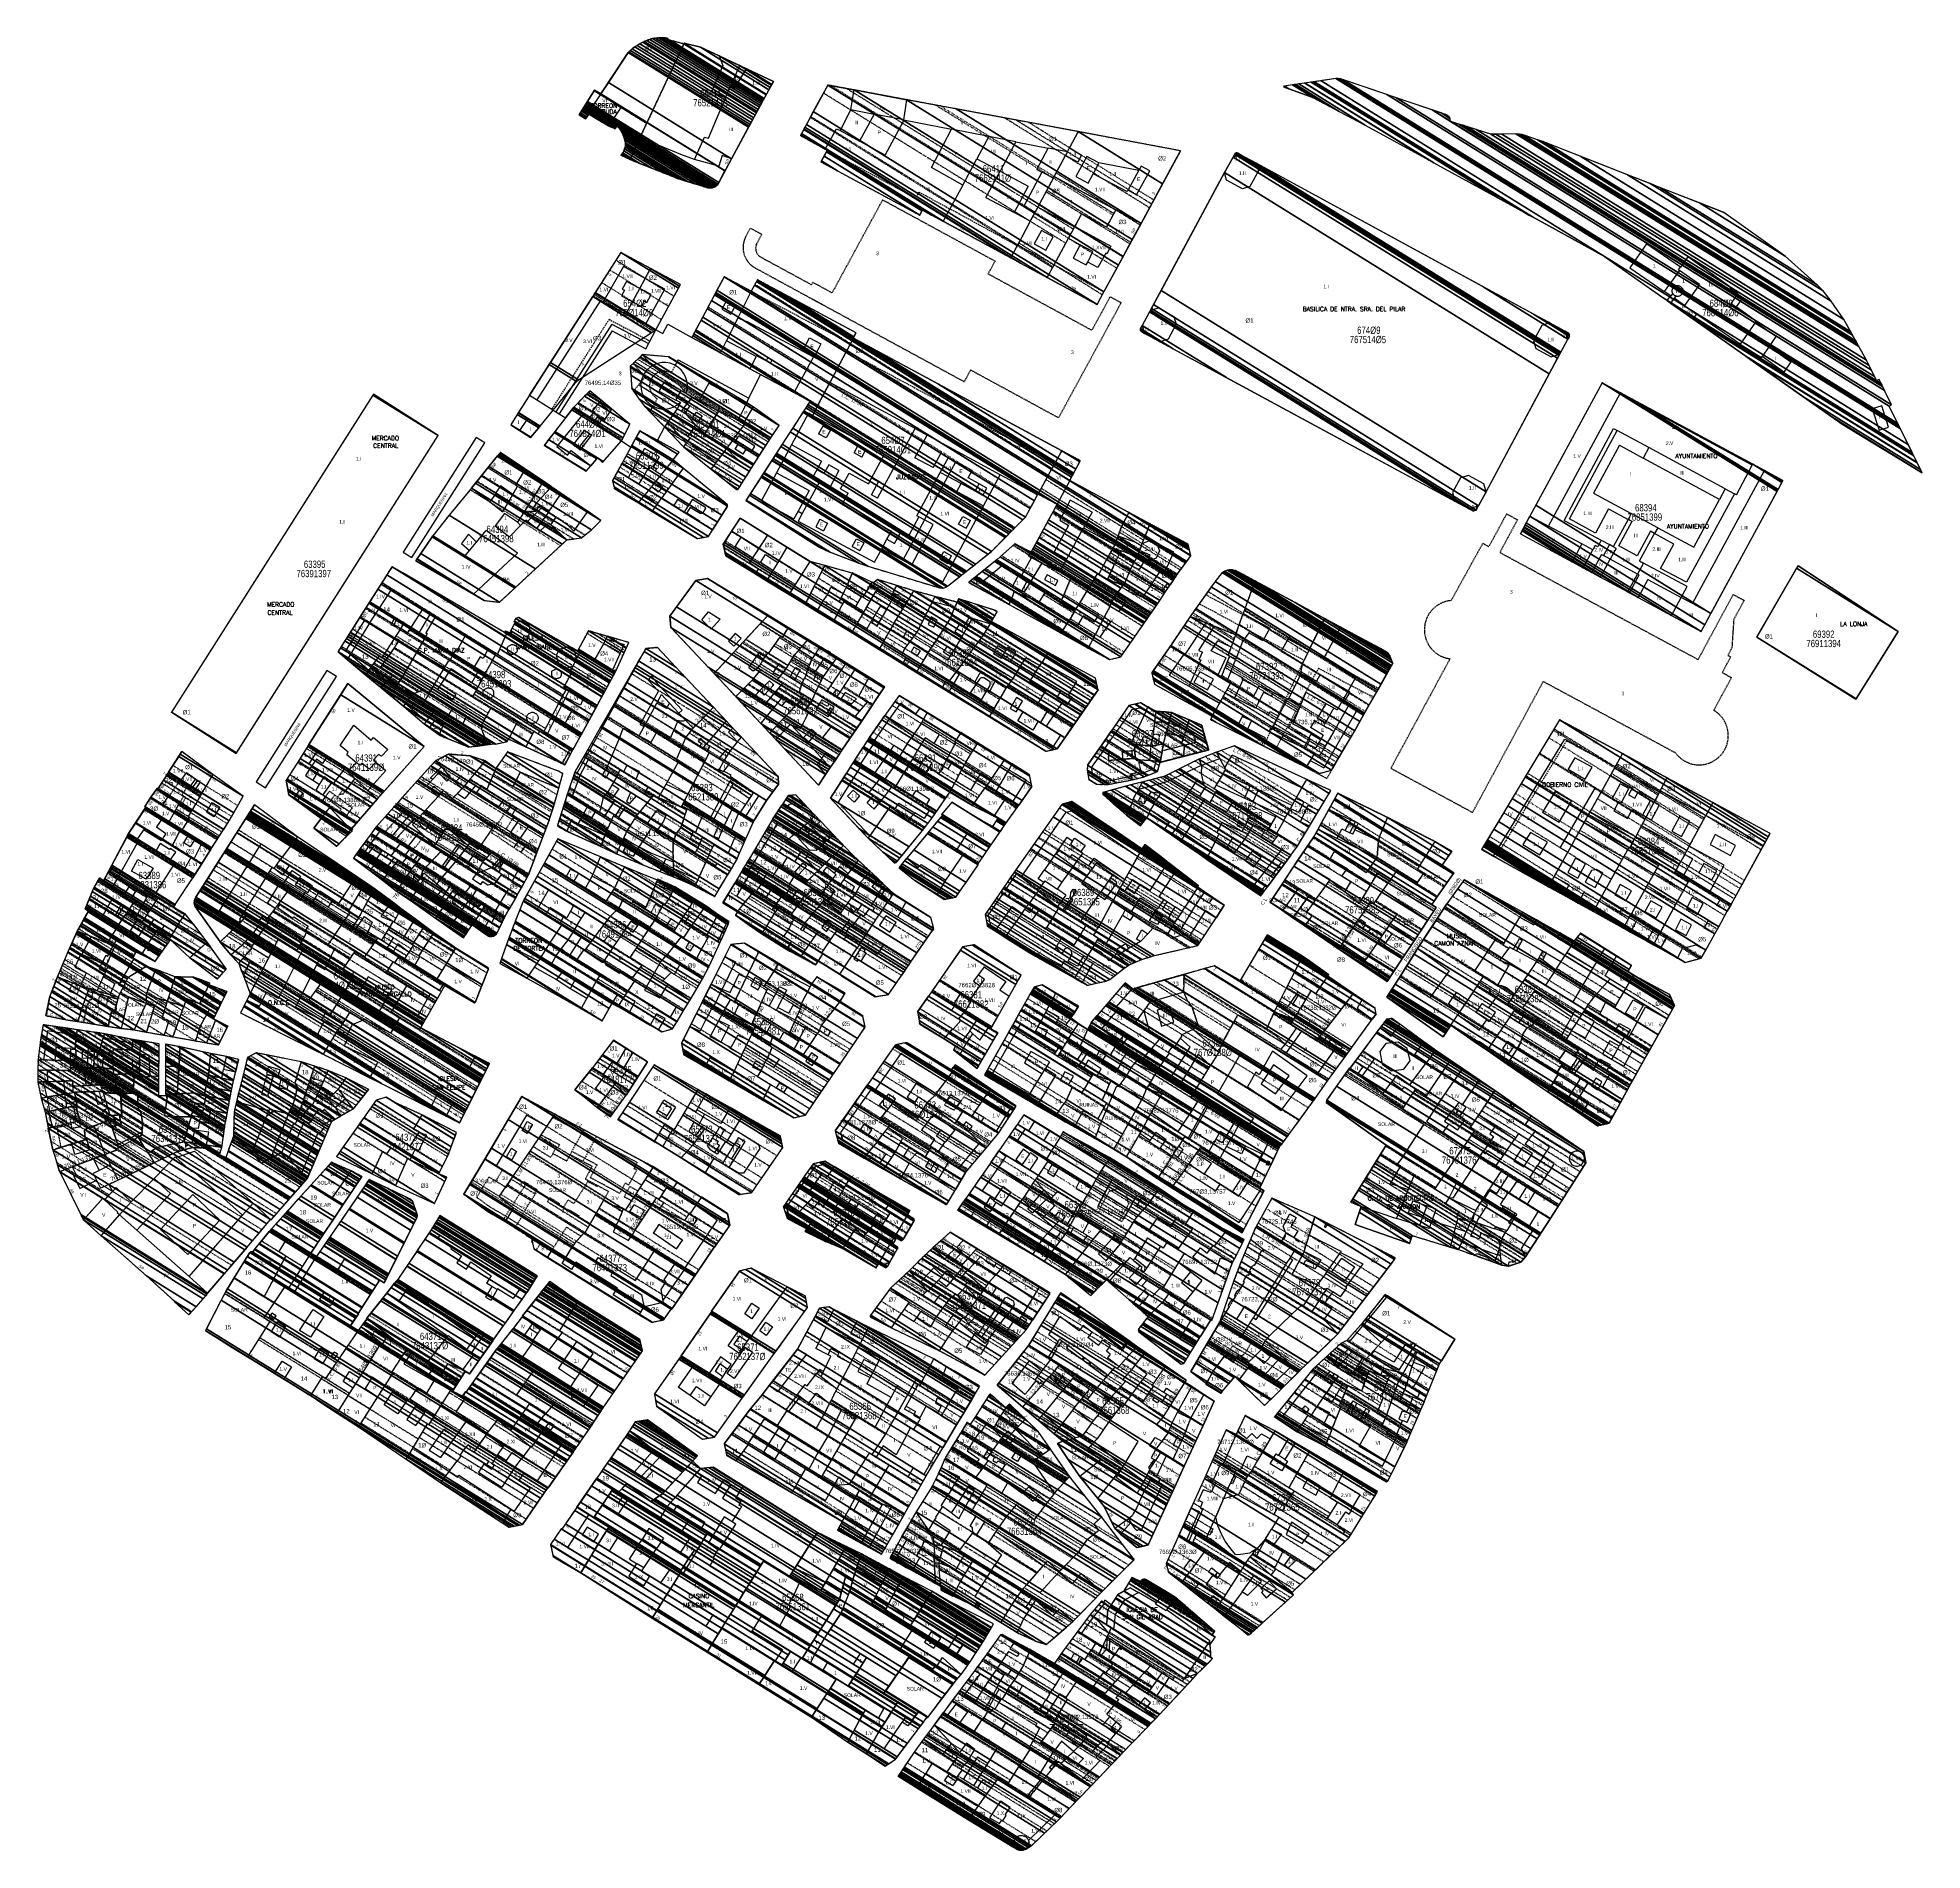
# Model space of a CAD drawing. Extents: x 676297 to 676945, y 613531 to 614154.
import ezdxf
from ezdxf.enums import TextEntityAlignment as Align

# ---------------------------------------------------------------- set-up
doc = ezdxf.new("R2010")
doc.units = 0
doc.header["$MEASUREMENT"] = 0
for name, pattern in [('DASHED', [0.75, 0.5, -0.25]), ('DOT', [0.25, 0, -0.25]), ('HIDDEN', [0.375, 0.25, -0.125])]:
    doc.linetypes.add(name, pattern=pattern)
doc.layers.get('0').update_dxf_attribs({"linetype": 'CONTINUOUS'})
for name, color, linetype in [('10', 7, 'CONTINUOUS'), ('11', 7, 'CONTINUOUS'), ('12', 7, 'CONTINUOUS'), ('13', 7, 'CONTINUOUS'), ('20', 7, 'CONTINUOUS'), ('21', 7, 'CONTINUOUS'), ('22', 7, 'CONTINUOUS'), ('25', 7, 'CONTINUOUS'), ('26', 7, 'CONTINUOUS'), ('27', 7, 'CONTINUOUS'), ('28', 7, 'CONTINUOUS'), ('29', 7, 'CONTINUOUS'), ('30', 7, 'CONTINUOUS'), ('31', 7, 'CONTINUOUS'), ('32', 7, 'CONTINUOUS'), ('33', 7, 'CONTINUOUS'), ('34', 7, 'CONTINUOUS'), ('35', 7, 'CONTINUOUS'), ('36', 7, 'CONTINUOUS'), ('38', 7, 'CONTINUOUS'), ('62', 7, 'CONTINUOUS'), ('8', 7, 'CONTINUOUS'), ('9', 7, 'CONTINUOUS')]:
    doc.layers.add(name, color=color, linetype=linetype)
doc.styles.add('ROMANS', font='ROMANS', dxfattribs={"height": 0.2})
doc.styles.get("Standard").update_dxf_attribs({"font": 'txt', "height": 0.2})

msp = doc.modelspace()

# ---------------------------------------------------------------- linework, layer by layer
at = {"color": 7, "linetype": 'DOT'}
for p, q in [((676576.38, 614048.67), (676575.01, 614046.07)), ((676577.37, 614050.55), (676576.38, 614048.67)), ((676575.01, 614046.07), (676571.7, 614039.82)), ((676569.29, 614035.26), (676565.16, 614027.45)), ((676571.7, 614039.82), (676569.29, 614035.26)), ((676565.16, 614027.45), (676562.45, 614028.86)), ((676757.48, 613866.69), (676756.89, 613865.7)), ((676756.89, 613865.7), (676757.48, 613866.69)), ((676761.62, 613863.89), (676757.48, 613866.69)), ((676757.48, 613866.69), (676761.62, 613863.89)), ((676736.23, 613857.45), (676741.22, 613864.31)), ((676741.22, 613864.31), (676746.3, 613860.2)), ((676746.3, 613860.2), (676751.22, 613856.22)), ((676756.89, 613865.7), (676751.22, 613856.22)), ((676751.22, 613856.22), (676756.89, 613865.7)), ((676733.23, 613853.31), (676736.23, 613857.45)), ((676732.49, 613848.56), (676734.98, 613851.98)), ((676734.98, 613851.98), (676733.23, 613853.31)), ((676752.28, 613835.15), (676752.5, 613835.47)), ((676752.5, 613835.47), (676752.28, 613835.15)), ((676334.37, 613825.32), (676334.25, 613821.88)), ((676338.25, 613823.61), (676334.37, 613825.32)), ((676341.54, 613822.62), (676338.25, 613823.61)), ((676346.02, 613821.23), (676341.54, 613822.62)), ((676347.26, 613820.85), (676347.93, 613822.69)), ((676347.93, 613822.69), (676348.22, 613823.47)), ((676348.22, 613823.47), (676352.64, 613821.73))]:
    msp.add_line(p, q, dxfattribs=at)
at = {"color": 7, "linetype": 'CONTINUOUS'}
for p, q in [((676787.25, 613864.39), (676781.39, 613856.05)), ((676788.26, 613863.84), (676787.25, 613864.39)), ((676790.89, 613862.38), (676788.26, 613863.84)), ((676807.41, 613853.2), (676795.17, 613860)), ((676781.39, 613856.05), (676771.3, 613840.79)), ((676781.39, 613856.05), (676771.3, 613840.79)), ((676812.24, 613850.52), (676807.41, 613853.2)), ((676812.24, 613850.52), (676807.41, 613853.2)), ((676820.22, 613846.1), (676812.24, 613850.52)), ((676820.22, 613846.1), (676812.24, 613850.52)), ((676771.3, 613840.79), (676765.29, 613831.14)), ((676771.3, 613840.79), (676765.29, 613831.14)), ((676825.17, 613843.36), (676820.22, 613846.1)), ((676825.17, 613843.36), (676820.22, 613846.1)), ((676763.61, 613828.43), (676760.73, 613824.07)), ((676763.61, 613828.43), (676760.73, 613824.07)), ((676765.29, 613831.14), (676763.61, 613828.43)), ((676765.29, 613831.14), (676763.61, 613828.43)), ((676857.94, 613824.9), (676845.56, 613831.58)), ((676857.94, 613824.9), (676845.56, 613831.58)), ((676760.73, 613824.07), (676780.03, 613810.4)), ((676760.73, 613824.07), (676780.03, 613810.4)), ((676857.08, 613816.58), (676859.63, 613821.14)), ((676857.08, 613816.58), (676859.63, 613821.14)), ((676859.63, 613821.14), (676857.94, 613824.9)), ((676859.63, 613821.14), (676857.94, 613824.9)), ((676851.13, 613805.94), (676857.08, 613816.58)), ((676851.13, 613805.94), (676857.08, 613816.58)), ((676780.03, 613810.4), (676782.71, 613814.36)), ((676780.03, 613810.4), (676782.71, 613814.36)), ((676782.71, 613814.36), (676791.94, 613808.03)), ((676782.71, 613814.36), (676791.94, 613808.03)), ((676791.94, 613808.03), (676795.2, 613805.79)), ((676791.94, 613808.03), (676795.2, 613805.79)), ((676795.2, 613805.79), (676802.11, 613801.04)), ((676795.2, 613805.79), (676802.11, 613801.04)), ((676843.93, 613793.06), (676849.45, 613802.93)), ((676843.93, 613793.06), (676849.45, 613802.93)), ((676849.45, 613802.93), (676851.13, 613805.94)), ((676849.45, 613802.93), (676851.13, 613805.94)), ((676816.05, 613791.48), (676821.92, 613787.5)), ((676816.05, 613791.48), (676821.92, 613787.5)), ((676837.1, 613780.72), (676841.62, 613788.88)), ((676837.1, 613780.72), (676841.62, 613788.88)), ((676841.62, 613788.88), (676843.93, 613793.06)), ((676841.62, 613788.88), (676843.93, 613793.06)), ((676821.92, 613787.5), (676824.38, 613785.83)), ((676821.92, 613787.5), (676824.38, 613785.83)), ((676824.38, 613785.83), (676827.55, 613783.68)), ((676824.38, 613785.83), (676827.55, 613783.68)), ((676827.55, 613783.68), (676833.17, 613779.81)), ((676827.55, 613783.68), (676833.17, 613779.81)), ((676833.17, 613779.81), (676837.1, 613780.72)), ((676833.17, 613779.81), (676837.1, 613780.72)), ((676637.63, 613704.41), (676626.84, 613690.62)), ((676684.65, 613697.26), (676677.64, 613702.03)), ((676691.37, 613692.57), (676684.65, 613697.26)), ((676691.29, 613691.7), (676691.71, 613692.34)), ((676693.64, 613690.18), (676691.29, 613691.7)), ((676691.71, 613692.34), (676691.37, 613692.57)), ((676626.84, 613690.62), (676635.55, 613683.14)), ((676697.86, 613687.42), (676693.64, 613690.18)), ((676697.55, 613676.77), (676701.4, 613685.12)), ((676701.4, 613685.12), (676697.86, 613687.42)), ((676635.55, 613683.14), (676640.88, 613678.61)), ((676640.88, 613678.61), (676646.43, 613673.9)), ((676646.43, 613673.9), (676649.34, 613671.42)), ((676695.05, 613671.37), (676697.55, 613676.77)), ((676649.34, 613671.42), (676647.57, 613670.56)), ((676647.57, 613670.56), (676651.14, 613665.06)), ((676691.11, 613662.83), (676695.05, 613671.37)), ((676651.14, 613665.06), (676655.15, 613659.28)), ((676655.15, 613659.28), (676661.36, 613651.65)), ((676687.14, 613654.23), (676691.11, 613662.83)), ((676678.74, 613635.75), (676687.14, 613654.23)), ((676661.36, 613651.65), (676663.61, 613648.89)), ((676663.61, 613648.89), (676667.27, 613641.35)), ((676667.27, 613641.35), (676669.2, 613639.39)), ((676669.2, 613639.39), (676674.83, 613634.84)), ((676674.83, 613634.84), (676678.74, 613635.75))]:
    msp.add_line(p, q, dxfattribs=at)
at = {"layer": '10', "color": 215, "linetype": 'CONTINUOUS'}
for p, q in [((676503.02, 614151.18), (676503.98, 614151.74)), ((676503.98, 614151.74), (676504.97, 614152.28)), ((676504.97, 614152.28), (676505.54, 614152.54)), ((676505.54, 614152.54), (676506.34, 614152.86)), ((676506.34, 614152.86), (676507.41, 614153.22)), ((676507.41, 614153.22), (676508.34, 614153.49)), ((676508.34, 614153.49), (676509.34, 614153.67)), ((676509.34, 614153.67), (676510.33, 614153.8)), ((676510.33, 614153.8), (676511.21, 614153.82)), ((676511.21, 614153.82), (676512.17, 614153.78)), ((676512.17, 614153.78), (676512.84, 614153.69)), ((676512.84, 614153.69), (676513.22, 614153.62)), ((676513.22, 614153.62), (676513.54, 614153.55)), ((676513.54, 614153.55), (676513.44, 614153.18)), ((676513.44, 614153.18), (676519.11, 614151.69)), ((676519.11, 614151.69), (676519.17, 614151.9)), ((676519.17, 614151.9), (676524.79, 614150.54)), ((676490.57, 614134.5), (676499.94, 614148.68)), ((676499.94, 614148.68), (676500.22, 614148.96)), ((676500.22, 614148.96), (676500.71, 614149.43)), ((676500.71, 614149.43), (676501.37, 614150.01)), ((676501.37, 614150.01), (676502.22, 614150.66)), ((676502.22, 614150.66), (676503.02, 614151.18)), ((676524.79, 614150.54), (676531.17, 614147.55)), ((676531.17, 614147.55), (676538.16, 614144.27)), ((676538.16, 614144.27), (676540.65, 614143.1)), ((676540.65, 614143.1), (676549.87, 614138.74)), ((676549.87, 614138.74), (676546.4, 614132.34)), ((676743.15, 614139.74), (676725.3, 614137.14)), ((676743.89, 614139.74), (676743.15, 614139.74)), ((676744.82, 614139.63), (676743.89, 614139.74)), ((676745.86, 614139.32), (676744.82, 614139.63)), ((676780.6, 614127.52), (676745.86, 614139.32)), ((676546.4, 614132.34), (676535.48, 614112.2)), ((676568.54, 614137.55), (676559.14, 614120.18)), ((676568.54, 614137.55), (676577.64, 614135.86)), ((676577.64, 614135.86), (676595.67, 614132.5)), ((676654.61, 614121.52), (676595.67, 614132.5)), ((676725.3, 614137.14), (676725.21, 614136.96)), ((676725.21, 614136.96), (676727.01, 614136.29)), ((676727.09, 614136.26), (676727.01, 614136.29)), ((676735.28, 614133.24), (676727.09, 614136.26)), ((676735.28, 614133.24), (676753.31, 614123.77)), ((676486.39, 614127.53), (676485.28, 614125.91)), ((676493.19, 614123.54), (676486.39, 614127.53)), ((676781.15, 614127.33), (676780.6, 614127.52)), ((676781.86, 614126.95), (676781.15, 614127.33)), ((676782.26, 614126.55), (676781.86, 614126.95)), ((676782.52, 614125.98), (676782.26, 614126.55)), ((676782.64, 614125.05), (676782.52, 614125.98)), ((676495.5, 614122.53), (676493.19, 614123.53)), ((676496.05, 614123.5), (676495.5, 614122.53)), ((676496.51, 614123.08), (676496.05, 614123.5)), ((676496.96, 614122.65), (676496.51, 614123.08)), ((676497.28, 614122.12), (676496.96, 614122.65)), ((676497.76, 614121.3), (676497.28, 614122.12)), ((676498.21, 614120.34), (676497.76, 614121.3)), ((676498.61, 614119.41), (676498.21, 614120.34)), ((676498.85, 614118.55), (676498.61, 614119.41)), ((676559.14, 614120.18), (676567.71, 614115.5)), ((676689.78, 614114.95), (676654.61, 614121.52)), ((676753.31, 614123.77), (676775.27, 614111.71)), ((676796.44, 614120.65), (676782.64, 614125.05)), ((676796.44, 614120.65), (676798.18, 614120.68)), ((676805.09, 614120.79), (676798.18, 614120.68)), ((676806.2, 614120.71), (676805.09, 614120.79)), ((676807.12, 614120.56), (676806.2, 614120.71)), ((676807.94, 614120.3), (676807.12, 614120.56)), ((676812.53, 614118.75), (676807.94, 614120.3)), ((676497.48, 614113.48), (676497.75, 614113.78)), ((676500.61, 614111.93), (676497.48, 614113.48)), ((676497.75, 614113.78), (676498.07, 614114.27)), ((676498.07, 614114.27), (676498.41, 614114.97)), ((676498.41, 614114.97), (676498.72, 614115.62)), ((676498.72, 614115.62), (676498.87, 614116.16)), ((676499.01, 614117.7), (676498.85, 614118.55)), ((676498.87, 614116.16), (676499.03, 614116.7)), ((676499.05, 614117.28), (676499.01, 614117.7)), ((676499.03, 614116.7), (676499.05, 614117.28)), ((676568.4, 614115.12), (676566.21, 614111.12)), ((676568.4, 614115.12), (676567.71, 614115.5)), ((676689.78, 614114.95), (676676.23, 614089.95)), ((676704.98, 614107.45), (676707.86, 614112.8)), ((676708.39, 614113.78), (676707.86, 614112.8)), ((676708.62, 614114.05), (676708.39, 614113.78)), ((676708.89, 614114.21), (676708.62, 614114.05)), ((676709.17, 614114.21), (676708.89, 614114.21)), ((676709.47, 614114.14), (676709.17, 614114.21)), ((676709.47, 614114.14), (676710.47, 614113.6)), ((676715.77, 614110.71), (676710.47, 614113.6)), ((676814.3, 614118.18), (676812.53, 614118.75)), ((676815.44, 614117.71), (676814.3, 614118.18)), ((676876.42, 614093.78), (676815.44, 614117.71)), ((676516.87, 614105.47), (676500.61, 614111.93)), ((676535.48, 614112.2), (676531.07, 614103.99)), ((676566.21, 614111.12), (676570.88, 614108.59)), ((676570.88, 614108.59), (676571.91, 614108.05)), ((676571.91, 614108.05), (676600.18, 614092.78)), ((676679.47, 614060.14), (676704.98, 614107.45)), ((676816.58, 614055.83), (676715.77, 614110.71)), ((676775.27, 614111.71), (676776.88, 614110.82)), ((676776.88, 614110.82), (676810.74, 614092.22)), ((676527.17, 614102.28), (676516.87, 614105.47)), ((676527.49, 614102.24), (676527.17, 614102.28)), ((676527.81, 614102.21), (676527.49, 614102.24)), ((676528.22, 614102.18), (676527.81, 614102.21)), ((676528.58, 614102.19), (676528.22, 614102.18)), ((676528.91, 614102.25), (676528.58, 614102.19)), ((676529.17, 614102.3), (676528.91, 614102.25)), ((676529.48, 614102.4), (676529.17, 614102.3)), ((676529.74, 614102.56), (676529.48, 614102.4)), ((676530.05, 614102.75), (676529.74, 614102.56)), ((676530.32, 614102.93), (676530.05, 614102.75)), ((676530.52, 614103.16), (676530.32, 614102.93)), ((676530.81, 614103.49), (676530.52, 614103.16)), ((676531.07, 614103.99), (676530.81, 614103.49)), ((676600.18, 614092.78), (676601.07, 614094.55)), ((676601.07, 614094.55), (676605.56, 614092.14)), ((676876.42, 614093.78), (676876.53, 614093.7)), ((676897.67, 614078.72), (676876.53, 614093.7)), ((676605.56, 614092.14), (676608.19, 614090.72)), ((676631.48, 614078.14), (676608.19, 614090.72)), ((676676.23, 614089.95), (676663.49, 614066.47)), ((676835.53, 614078.61), (676810.74, 614092.22)), ((676497.4, 614080.02), (676487.76, 614064.88)), ((676507.65, 614074.51), (676497.4, 614080.02)), ((676517.91, 614068.99), (676507.65, 614074.51)), ((676634.79, 614076.36), (676631.48, 614078.14)), ((676634.79, 614076.36), (676643.96, 614071.38)), ((676835.53, 614078.61), (676857.04, 614063.44)), ((676908.65, 614068.87), (676897.67, 614078.72)), ((676509.43, 614053.37), (676517.91, 614068.99)), ((676532.96, 614071.66), (676521.85, 614050.81)), ((676542.19, 614066.65), (676532.96, 614071.66)), ((676544.37, 614070.64), (676542.19, 614066.65)), ((676578.27, 614052.32), (676544.37, 614070.64)), ((676661.1, 614062.08), (676643.96, 614071.38)), ((676910.71, 614066.78), (676908.65, 614068.87)), ((676466.08, 614030.99), (676487.76, 614064.88)), ((676661.1, 614062.08), (676663.49, 614066.47)), ((676857.04, 614063.44), (676858.27, 614062.57)), ((676858.27, 614062.57), (676865.93, 614057.16)), ((676913.51, 614063.27), (676910.71, 614066.78)), ((676917.86, 614056.94), (676913.51, 614063.27)), ((676511.85, 614052.09), (676513.56, 614055.3)), ((676513.56, 614055.3), (676521.85, 614050.81)), ((676676.07, 614053.83), (676676.66, 614054.92)), ((676679.47, 614060.14), (676676.66, 614054.92)), ((676816.58, 614055.83), (676821.95, 614052.91)), ((676917.22, 614020.98), (676865.93, 614057.16)), ((676925.63, 614042.97), (676917.86, 614056.94)), ((676509.43, 614053.37), (676511.85, 614052.09)), ((676577.37, 614050.55), (676578.27, 614052.32)), ((676577.37, 614050.55), (676648.97, 614011.86)), ((676676.07, 614053.83), (676675.91, 614053.43)), ((676675.91, 614053.43), (676676.08, 614053.12)), ((676676.08, 614053.12), (676676.39, 614052.77)), ((676676.39, 614052.77), (676677.48, 614052.18)), ((676682.77, 614049.31), (676677.48, 614052.18)), ((676682.77, 614049.31), (676784.07, 613994.56)), ((676820.18, 614045.05), (676822.93, 614050.17)), ((676823.14, 614052.26), (676821.95, 614052.91)), ((676823.46, 614051.16), (676822.93, 614050.17)), ((676823.3, 614052.09), (676823.14, 614052.26)), ((676823.49, 614051.76), (676823.3, 614052.09)), ((676823.46, 614051.16), (676823.53, 614051.5)), ((676823.53, 614051.5), (676823.49, 614051.76)), ((676794.82, 613997.71), (676820.18, 614045.05)), ((676929.05, 614035.97), (676925.63, 614042.97)), ((676541.48, 614029.96), (676545.44, 614038.05)), ((676556.95, 614031.83), (676545.44, 614038.05)), ((676834.7, 614035.18), (676809.89, 613989.31)), ((676834.7, 614035.18), (676841.05, 614031.75)), ((676929.98, 614036.35), (676929.05, 614035.97)), ((676934.19, 614027.6), (676929.98, 614036.35)), ((676412.4, 614031.27), (676343, 613921.93)), ((676434.63, 614017.11), (676412.4, 614031.27)), ((676466.08, 614030.99), (676461.81, 614024.32)), ((676540.7, 614028.35), (676541.48, 614029.96)), ((676542.92, 614026.92), (676540.7, 614028.35)), ((676562.45, 614028.86), (676552.93, 614014.06)), ((676556.95, 614031.83), (676562.45, 614028.86)), ((676841.05, 614031.75), (676845.06, 614029.58)), ((676886.49, 614007.18), (676845.06, 614029.58)), ((676461.81, 614024.32), (676459.61, 614020.79)), ((676469.72, 614020.33), (676474.19, 614025.81)), ((676478.4, 614023.11), (676471.15, 614013.8)), ((676474.19, 614025.81), (676475.09, 614025.23)), ((676475.09, 614025.23), (676476.19, 614024.53)), ((676476.19, 614024.53), (676478.4, 614023.11)), ((676551.83, 614020.55), (676542.92, 614026.92)), ((676933.44, 614027.17), (676934.19, 614027.6)), ((676944.78, 614004.2), (676933.44, 614027.17)), ((676365.2, 613907.8), (676434.63, 614017.11)), ((676462.64, 614018.83), (676459.61, 614020.79)), ((676466.37, 614016.41), (676462.64, 614018.83)), ((676469.61, 614020.21), (676466.37, 614016.41)), ((676469.72, 614020.33), (676469.61, 614020.21)), ((676512.49, 614020.08), (676509.98, 614015.42)), ((676517.51, 614011.35), (676509.98, 614015.42)), ((676512.49, 614020.08), (676518.92, 614013.21)), ((676542.25, 614005.74), (676548.95, 614016.33)), ((676548.95, 614016.33), (676551.83, 614020.55)), ((676917.22, 614020.98), (676944.78, 614004.2)), ((676446.12, 613999.02), (676455.09, 614010.11)), ((676455.09, 614010.11), (676456.03, 614011.26)), ((676464.64, 614005.56), (676456.03, 614011.26)), ((676471.15, 614013.8), (676471.18, 614013.62)), ((676471.18, 614013.62), (676485.51, 614004.83)), ((676489.4, 614009.4), (676487.09, 614006.69)), ((676489.4, 614009.4), (676491.14, 614007.85)), ((676491.14, 614007.85), (676497.7, 614015.29)), ((676497.7, 614015.29), (676500.86, 614013.08)), ((676499.22, 614010.09), (676497.84, 614007.56)), ((676500.86, 614013.08), (676499.22, 614010.09)), ((676515.38, 614008.71), (676517.51, 614011.35)), ((676518.92, 614013.21), (676528.46, 614005.56)), ((676552.93, 614014.06), (676540.44, 613994.7)), ((676654.66, 614008.79), (676648.97, 614011.86)), ((676470.84, 614001.4), (676464.64, 614005.56)), ((676485.51, 614004.83), (676487.09, 614006.69)), ((676494.52, 614001.48), (676497.84, 614007.56)), ((676515.38, 614008.71), (676518.86, 614005.83)), ((676533.94, 613993.35), (676518.86, 614005.83)), ((676528.46, 614005.56), (676537.22, 613998.57)), ((676537.77, 613998.68), (676542.25, 614005.74)), ((676651.76, 614001.61), (676655.35, 614008.41)), ((676655.35, 614008.41), (676654.66, 614008.79)), ((676886.49, 614007.18), (676890.51, 614005.01)), ((676896.86, 614001.58), (676890.51, 614005.01)), ((676446.12, 613999.02), (676438.37, 613989.69)), ((676473.59, 613999.47), (676470.84, 614001.4)), ((676476.95, 613997.2), (676473.59, 613999.47)), ((676486.13, 613991), (676476.95, 613997.2)), ((676494.52, 614001.48), (676495.23, 613998.84)), ((676495.23, 613998.84), (676503.52, 613993.98)), ((676537.22, 613998.57), (676537.48, 613998.52)), ((676537.48, 613998.52), (676537.77, 613998.68)), ((676636.49, 613989.05), (676640.69, 613996.63)), ((676640.86, 613996.95), (676640.69, 613996.63)), ((676640.86, 613996.95), (676641.36, 613996.74)), ((676641.36, 613996.74), (676646.76, 613993.77)), ((676671.84, 613990.73), (676651.76, 614001.61)), ((676794.82, 613997.71), (676792.23, 613992.87)), ((676896.86, 614001.58), (676872.11, 613955.86)), ((676438.37, 613989.69), (676432.81, 613982.59)), ((676486.59, 613990.69), (676486.13, 613991)), ((676486.59, 613990.69), (676490.56, 613987.87)), ((676503.52, 613993.98), (676508.15, 613990.98)), ((676508.15, 613990.98), (676523.7, 613981.65)), ((676534.06, 613992.77), (676528.97, 613984.61)), ((676534.1, 613993.08), (676533.94, 613993.35)), ((676534.06, 613992.77), (676534.1, 613993.08)), ((676540.44, 613994.7), (676565.57, 613978.67)), ((676647.37, 613993.46), (676638.5, 613977.09)), ((676646.76, 613993.77), (676647.37, 613993.46)), ((676671.84, 613990.73), (676672.03, 613990.62)), ((676679.31, 613986.74), (676672.03, 613990.62)), ((676784.07, 613994.56), (676789.08, 613991.85)), ((676790.4, 613991.14), (676789.08, 613991.85)), ((676790.4, 613991.14), (676791.47, 613991.46)), ((676791.47, 613991.46), (676792.23, 613992.87)), ((676483.86, 613981.92), (676487.32, 613984.6)), ((676487.32, 613984.6), (676490.56, 613987.87)), ((676527.59, 613982.39), (676528.97, 613984.61)), ((676532.59, 613979.68), (676538.42, 613988.68)), ((676538.42, 613988.68), (676547.81, 613982.84)), ((676624.82, 613977.26), (676636.49, 613989.05)), ((676692.38, 613979.76), (676679.31, 613986.74)), ((676806.63, 613983.28), (676809.89, 613989.31)), ((676806.63, 613983.28), (676824.4, 613973.68)), ((676426.99, 613974.04), (676432.58, 613982.25)), ((676432.58, 613982.25), (676432.81, 613982.59)), ((676455.73, 613959.74), (676478.87, 613981.17)), ((676478.87, 613981.17), (676483.86, 613981.92)), ((676523.7, 613981.65), (676527.59, 613982.39)), ((676533.51, 613975.71), (676532.59, 613979.68)), ((676554.48, 613978.7), (676547.81, 613982.84)), ((676562.48, 613973.74), (676554.48, 613978.7)), ((676565.57, 613978.67), (676569.43, 613976.99)), ((676569.43, 613976.99), (676579.28, 613973.22)), ((676609.71, 613965.27), (676624.82, 613977.26)), ((676632.89, 613979.86), (676626.64, 613974.32)), ((676637.83, 613977.3), (676632.89, 613979.86)), ((676638.5, 613977.09), (676637.83, 613977.3)), ((676693.36, 613975.71), (676692.38, 613979.76)), ((676414.99, 613965.97), (676418.81, 613971.97)), ((676418.81, 613971.97), (676422.47, 613969.84)), ((676446.74, 613962.56), (676426.99, 613974.04)), ((676543.67, 613969.52), (676533.51, 613975.71)), ((676567.55, 613972.38), (676562.48, 613973.74)), ((676576.89, 613969.76), (676567.55, 613972.38)), ((676579.28, 613973.22), (676582.33, 613972.17)), ((676582.33, 613972.17), (676607.12, 613964.67)), ((676626.64, 613974.32), (676617.08, 613966.61)), ((676688.48, 613969.02), (676693.36, 613975.71)), ((676704.18, 613969.99), (676701.67, 613966.92)), ((676704.55, 613970.16), (676704.18, 613969.99)), ((676705, 613970.45), (676704.55, 613970.16)), ((676705.91, 613970.74), (676705, 613970.45)), ((676706.72, 613970.89), (676705.91, 613970.74)), ((676707.38, 613970.89), (676706.72, 613970.89)), ((676707.91, 613970.84), (676707.38, 613970.89)), ((676708.85, 613970.59), (676707.91, 613970.84)), ((676709.69, 613970.13), (676708.85, 613970.59)), ((676711.35, 613969.25), (676709.69, 613970.13)), ((676828.2, 613971.63), (676824.4, 613973.68)), ((676828.2, 613971.63), (676831.19, 613970.02)), ((676834.19, 613968.4), (676831.19, 613970.02)), ((676887.86, 613947.79), (676902.06, 613972.3)), ((676902.06, 613972.3), (676936.54, 613949.73)), ((676411.11, 613959.86), (676414.99, 613965.97)), ((676457.47, 613949.35), (676422.47, 613969.84)), ((676514.29, 613955.02), (676523.24, 613967.25)), ((676523.24, 613967.25), (676527.18, 613967.9)), ((676527.18, 613967.9), (676548.03, 613955.34)), ((676547.54, 613967.17), (676543.67, 613969.52)), ((676555.28, 613962.48), (676547.54, 613967.17)), ((676576.89, 613969.76), (676576.9, 613969.9)), ((676583.67, 613966.68), (676576.9, 613969.9)), ((676583.97, 613966.54), (676583.67, 613966.68)), ((676584.31, 613966.43), (676583.97, 613966.54)), ((676585.66, 613967.57), (676584.31, 613966.43)), ((676592.15, 613965.57), (676585.66, 613967.57)), ((676598.13, 613963.71), (676592.15, 613965.57)), ((676605.41, 613961.76), (676598.13, 613963.71)), ((676607.12, 613964.67), (676608.27, 613964.62)), ((676608.27, 613964.62), (676609.43, 613965.04)), ((676609.43, 613965.04), (676609.71, 613965.27)), ((676617.08, 613966.61), (676617.11, 613966.51)), ((676617.11, 613966.51), (676630.91, 613958.94)), ((676684.53, 613963.18), (676686.24, 613965.7)), ((676688.48, 613969.02), (676686.24, 613965.7)), ((676701.67, 613966.92), (676693.16, 613954.9)), ((676711.35, 613969.25), (676715.38, 613967.08)), ((676715.38, 613967.08), (676739.31, 613954.19)), ((676834.19, 613968.4), (676843.55, 613963.34)), ((676407.74, 613954.56), (676411.11, 613959.86)), ((676450.45, 613960.4), (676446.74, 613962.56)), ((676450.45, 613960.4), (676455.73, 613959.74)), ((676555.28, 613962.48), (676560.84, 613959.07)), ((676560.84, 613959.07), (676564.84, 613956.62)), ((676613.02, 613959.79), (676605.41, 613961.76)), ((676613.51, 613960.96), (676613.02, 613959.79)), ((676626.35, 613956.88), (676613.51, 613960.96)), ((676630.91, 613958.94), (676648.82, 613949.18)), ((676669.24, 613940.95), (676681.96, 613959.38)), ((676681.96, 613959.38), (676684.53, 613963.18)), ((676843.55, 613963.34), (676844.16, 613963.01)), ((676847.12, 613961.41), (676844.16, 613963.01)), ((676847.12, 613961.41), (676858.59, 613955.23)), ((676400.23, 613942.73), (676407.74, 613954.56)), ((676460.8, 613952.29), (676459.57, 613949.98)), ((676461.33, 613954.22), (676460.71, 613953.1)), ((676460.71, 613953.1), (676461.06, 613952.77)), ((676461.06, 613952.77), (676460.8, 613952.29)), ((676462.36, 613954.53), (676461.33, 613954.22)), ((676462.36, 613954.53), (676480.86, 613943.99)), ((676514.64, 613951.12), (676514.29, 613955.02)), ((676514.64, 613951.12), (676529.46, 613935.28)), ((676554.96, 613951.11), (676548.03, 613955.34)), ((676561.81, 613946.91), (676554.96, 613951.11)), ((676564.84, 613956.62), (676570.58, 613953.11)), ((676570.58, 613953.11), (676576.78, 613949.32)), ((676624.78, 613953.13), (676626.76, 613956.43)), ((676644.3, 613942.5), (676624.78, 613953.13)), ((676626.72, 613956.56), (676626.35, 613956.88)), ((676626.76, 613956.43), (676626.72, 613956.56)), ((676693.16, 613954.9), (676686.45, 613944.85)), ((676739.31, 613954.19), (676744.83, 613951.22)), ((676758.58, 613943.82), (676744.83, 613951.22)), ((676868.79, 613949.72), (676858.59, 613955.23)), ((676868.79, 613949.72), (676872.11, 613955.86)), ((676457.47, 613949.35), (676457.84, 613949.83)), ((676458.41, 613949.54), (676457.84, 613949.83)), ((676459.14, 613949.17), (676458.41, 613949.54)), ((676459.57, 613949.98), (676459.14, 613949.17)), ((676482.59, 613943.06), (676486.34, 613949.96)), ((676486.34, 613949.96), (676492.76, 613948.07)), ((676492.76, 613948.07), (676493.2, 613947.94)), ((676500.15, 613945.9), (676493.2, 613947.94)), ((676495.54, 613935.81), (676500.15, 613945.9)), ((676505.99, 613943.85), (676510.01, 613944.21)), ((676519.4, 613934.18), (676510.01, 613944.21)), ((676565.9, 613944.41), (676561.81, 613946.91)), ((676565.9, 613944.41), (676569.41, 613942.59)), ((676576.78, 613949.32), (676586.21, 613943.55)), ((676648.82, 613949.18), (676658.1, 613944.03)), ((676686.45, 613944.85), (676679.89, 613935.48)), ((676921.98, 613926.44), (676887.86, 613947.79)), ((676936.54, 613949.73), (676921.98, 613926.44)), ((676403.33, 613940.13), (676400.23, 613942.73)), ((676409.74, 613934.75), (676403.33, 613940.13)), ((676482.59, 613943.06), (676480.86, 613943.99)), ((676500.2, 613933.2), (676505.99, 613943.85)), ((676569.41, 613942.59), (676569.28, 613942.35)), ((676571.76, 613940.81), (676569.28, 613942.35)), ((676574.93, 613938.86), (676571.76, 613940.81)), ((676578.14, 613936.87), (676574.93, 613938.86)), ((676586.21, 613943.55), (676594.37, 613938.56)), ((676594.37, 613938.56), (676599.1, 613935.67)), ((676660.54, 613933.7), (676644.3, 613942.5)), ((676658.1, 613944.03), (676665.38, 613940.05)), ((676665.38, 613940.05), (676669.24, 613940.95)), ((676762.8, 613938.81), (676757.58, 613929.58)), ((676761.14, 613942.21), (676758.58, 613943.82)), ((676761.77, 613941.39), (676761.14, 613942.21)), ((676762.8, 613938.81), (676761.77, 613941.39)), ((676390.18, 613910.82), (676403.64, 613931.81)), ((676403.64, 613931.81), (676429.83, 613910.22)), ((676409.74, 613934.75), (676414.78, 613930.56)), ((676489.28, 613924.32), (676495.54, 613935.81)), ((676491.05, 613916.54), (676500.2, 613933.2)), ((676529.25, 613923.65), (676519.4, 613934.18)), ((676529.46, 613935.28), (676536.9, 613927.32)), ((676582.8, 613934), (676578.14, 613936.87)), ((676588.11, 613930.72), (676582.8, 613934)), ((676607.86, 613930.31), (676599.1, 613935.67)), ((676661.46, 613929.69), (676660.54, 613933.7)), ((676679.89, 613935.48), (676680.86, 613931.58)), ((676680.86, 613931.58), (676700.7, 613920.58)), ((676415.03, 613930.35), (676414.78, 613930.56)), ((676422.77, 613924.02), (676415.03, 613930.35)), ((676536.9, 613927.32), (676545.56, 613918.06)), ((676588.11, 613930.72), (676580.1, 613918.83)), ((676593.11, 613927.76), (676588.18, 613920.81)), ((676593.11, 613927.76), (676600.27, 613923.4)), ((676610.2, 613928.88), (676607.86, 613930.31)), ((676624.1, 613920.37), (676610.2, 613928.88)), ((676661.46, 613929.69), (676650.04, 613913.19)), ((676676.13, 613925.21), (676672.09, 613924.24)), ((676676.13, 613925.21), (676678.62, 613923.81)), ((676753.06, 613921.59), (676757.58, 613929.58)), ((676343, 613921.93), (676365.2, 613907.8)), ((676422.89, 613923.91), (676422.77, 613924.02)), ((676422.89, 613923.91), (676429.85, 613917.93)), ((676486.51, 613919.25), (676483.76, 613914.21)), ((676489.28, 613924.32), (676486.51, 613919.25)), ((676533.66, 613918.95), (676529.25, 613923.65)), ((676535.97, 613916.48), (676533.66, 613918.95)), ((676580.1, 613918.83), (676573.44, 613908.94)), ((676582.75, 613913.16), (676588.18, 613920.81)), ((676602.77, 613921.88), (676600.27, 613923.4)), ((676614.25, 613914.89), (676602.77, 613921.88)), ((676643.48, 613908.52), (676624.1, 613920.37)), ((676672.09, 613924.24), (676666.01, 613915.42)), ((676681.1, 613922.41), (676678.62, 613923.81)), ((676681.37, 613922.28), (676681.1, 613922.41)), ((676686.69, 613921.92), (676681.37, 613922.28)), ((676686.69, 613921.92), (676692.74, 613919.36)), ((676697.1, 613917.51), (676692.74, 613919.36)), ((676700.7, 613920.58), (676700.08, 613919.44)), ((676700.08, 613919.44), (676717.81, 613910.59)), ((676749.69, 613915.52), (676753.06, 613921.59)), ((676820.1, 613919.4), (676793.27, 613874.75)), ((676820.1, 613919.4), (676841.7, 613907.72)), ((676431.68, 613916.6), (676429.85, 613917.93)), ((676434.97, 613914.21), (676431.68, 613916.6)), ((676435.23, 613914.02), (676434.97, 613914.21)), ((676435.23, 613914.02), (676445.23, 613910)), ((676454.41, 613911.02), (676458.4, 613911.9)), ((676458.4, 613911.9), (676458.83, 613912.75)), ((676464.8, 613910.06), (676458.83, 613912.75)), ((676483.76, 613914.21), (676480.98, 613909.12)), ((676485.33, 613906.29), (676491.05, 613916.54)), ((676538.85, 613913.4), (676535.97, 613916.48)), ((676551.51, 613899.88), (676538.85, 613913.4)), ((676545.56, 613918.06), (676548.59, 613914.82)), ((676548.59, 613914.82), (676550.73, 613912.54)), ((676550.73, 613912.54), (676565.34, 613896.91)), ((676582.75, 613913.16), (676577.13, 613904.53)), ((676614.33, 613915.02), (676614.25, 613914.89)), ((676614.33, 613915.02), (676620.06, 613911.48)), ((676650.04, 613913.19), (676647.42, 613909.41)), ((676662.44, 613910.23), (676666.01, 613915.42)), ((676698.05, 613913.68), (676697.1, 613917.51)), ((676698.27, 613912.59), (676698.05, 613913.68)), ((676699.52, 613908.98), (676698.27, 613912.59)), ((676741.7, 613902.08), (676749.69, 613915.52)), ((676341.93, 613901.31), (676346.52, 613908.41)), ((676357.23, 613900.53), (676346.52, 613908.41)), ((676387.18, 613906.07), (676382.44, 613898.59)), ((676390.18, 613910.82), (676387.18, 613906.07)), ((676429.83, 613910.22), (676413.65, 613892.07)), ((676427.67, 613898.66), (676433.73, 613905.3)), ((676433.73, 613905.3), (676438.17, 613907.6)), ((676438.17, 613907.6), (676445.62, 613906.93)), ((676447.84, 613910.29), (676445.23, 613910)), ((676450.81, 613905.26), (676445.62, 613906.93)), ((676449.72, 613910.55), (676447.84, 613910.29)), ((676454.14, 613911.15), (676449.72, 613910.55)), ((676450.81, 613905.26), (676452.87, 613903.78)), ((676454.41, 613911.02), (676454.14, 613911.15)), ((676458.49, 613908.34), (676454.46, 613902.65)), ((676476.26, 613901.61), (676458.49, 613908.34)), ((676465.04, 613909.95), (676464.8, 613910.06)), ((676477.26, 613904.29), (676465.04, 613909.95)), ((676480.98, 613909.12), (676478.13, 613903.88)), ((676482.39, 613901.03), (676485.33, 613906.29)), ((676571.06, 613905.41), (676569.43, 613902.98)), ((676573.44, 613908.94), (676571.06, 613905.41)), ((676629.36, 613905.74), (676620.06, 613911.48)), ((676631.9, 613904.17), (676629.36, 613905.74)), ((676643.48, 613908.52), (676647.42, 613909.41)), ((676657.89, 613903.73), (676662.32, 613910.07)), ((676662.44, 613910.23), (676662.32, 613910.07)), ((676682.84, 613904.76), (676690.83, 613906.78)), ((676696.11, 613905.85), (676684.14, 613899.87)), ((676699.52, 613908.98), (676690.83, 613906.78)), ((676702.16, 613908.2), (676696.11, 613905.85)), ((676708.37, 613910.37), (676702.16, 613908.2)), ((676733.18, 613898.84), (676708.37, 613910.37)), ((676732.95, 613903.04), (676717.81, 613910.59)), ((676841.7, 613907.72), (676857.02, 613899.44)), ((676338.34, 613895.7), (676342.01, 613901.31)), ((676342.01, 613901.31), (676341.93, 613901.31)), ((676367.56, 613893.09), (676357.23, 613900.53)), ((676452.87, 613903.78), (676454.46, 613902.65)), ((676476.12, 613895.85), (676477.49, 613900.94)), ((676477.49, 613900.94), (676476.26, 613901.61)), ((676478.13, 613903.88), (676477.26, 613904.29)), ((676481.67, 613901.49), (676478.99, 613893.64)), ((676481.67, 613901.49), (676482.39, 613901.03)), ((676551.51, 613899.88), (676551.66, 613897.27)), ((676567.83, 613900.61), (676565.34, 613896.91)), ((676569.43, 613902.98), (676567.83, 613900.61)), ((676569.49, 613892.4), (676574.95, 613901.06)), ((676577.13, 613904.53), (676574.95, 613901.06)), ((676637.85, 613900.49), (676631.9, 613904.17)), ((676638.73, 613896.41), (676637.85, 613900.49)), ((676657.89, 613903.73), (676657.75, 613902.09)), ((676657.75, 613902.09), (676658.26, 613898.84)), ((676658.26, 613898.84), (676660.88, 613897.23)), ((676664.98, 613897.16), (676673.29, 613898.76)), ((676673.29, 613898.76), (676677.3, 613899.76)), ((676684.14, 613899.87), (676676.62, 613897.96)), ((676677.3, 613899.76), (676681.94, 613901.59)), ((676681.94, 613901.59), (676682.84, 613904.76)), ((676732.95, 613903.04), (676737.47, 613900.89)), ((676741.45, 613895.07), (676733.18, 613898.84)), ((676737.47, 613900.89), (676741.7, 613902.08)), ((676857.02, 613899.44), (676872.81, 613890.9)), ((676333.78, 613889.45), (676335.85, 613892.77)), ((676335.85, 613892.77), (676338.09, 613895.77)), ((676338.09, 613895.77), (676338.34, 613895.7)), ((676362.81, 613884.59), (676367.56, 613893.09)), ((676383.3, 613893.55), (676382.44, 613898.59)), ((676383.3, 613893.55), (676386.27, 613891.4)), ((676427.67, 613898.66), (676420.38, 613890.48)), ((676474.25, 613889.34), (676476.12, 613895.85)), ((676478.99, 613893.64), (676475.7, 613883.14)), ((676551.66, 613897.27), (676547.49, 613891.59)), ((676554.92, 613893.3), (676552.84, 613890.1)), ((676557.53, 613893.52), (676554.92, 613893.3)), ((676557.53, 613893.52), (676560.39, 613890.5)), ((676569.49, 613892.4), (676582.41, 613878.65)), ((676604.41, 613885.65), (676610.5, 613894.46)), ((676610.5, 613894.46), (676618.31, 613889.95)), ((676638.73, 613896.41), (676634.24, 613890.07)), ((676660.88, 613897.23), (676663.73, 613897.1)), ((676663.12, 613894.35), (676663.05, 613893.8)), ((676663.05, 613893.8), (676671.26, 613886.6)), ((676672.76, 613896.99), (676663.12, 613894.35)), ((676663.73, 613897.1), (676664.98, 613897.16)), ((676676.62, 613897.96), (676672.76, 613896.99)), ((676730, 613875.89), (676741.45, 613895.07)), ((676740.8, 613888.57), (676743.87, 613894.16)), ((676743.87, 613894.16), (676760.99, 613885.8)), ((676328.25, 613880.28), (676334.21, 613889.35)), ((676334.21, 613889.35), (676333.78, 613889.45)), ((676351.37, 613858.42), (676371.53, 613890.13)), ((676386.31, 613879.14), (676371.53, 613890.13)), ((676386.27, 613891.4), (676391.92, 613887.3)), ((676391.92, 613887.3), (676394.47, 613885.45)), ((676413.65, 613892.07), (676404.93, 613881.94)), ((676420.38, 613890.48), (676413.44, 613882.7)), ((676472.81, 613884.85), (676474.25, 613889.34)), ((676547.49, 613891.59), (676543.13, 613884.58)), ((676549.72, 613885.31), (676552.84, 613890.1)), ((676560.39, 613890.5), (676563.78, 613886.93)), ((676564.28, 613886.41), (676563.78, 613886.93)), ((676564.28, 613886.41), (676566.06, 613884.54)), ((676607.97, 613886.62), (676595.76, 613871.76)), ((676611.18, 613891.01), (676607.71, 613886.89)), ((676607.71, 613886.89), (676607.97, 613886.62)), ((676620.06, 613885.6), (676611.18, 613891.01)), ((676618.31, 613889.95), (676625.75, 613886.18)), ((676627.01, 613885.54), (676625.75, 613886.18)), ((676629.69, 613883.63), (676634.24, 613890.07)), ((676648.98, 613890.22), (676632.74, 613867.09)), ((676652.42, 613891.3), (676648.98, 613890.22)), ((676676.54, 613875.01), (676652.42, 613891.3)), ((676671.26, 613886.6), (676676.01, 613882.91)), ((676737.08, 613881.79), (676740.8, 613888.57)), ((676760.99, 613885.8), (676777.25, 613877.57)), ((676892.49, 613880.27), (676872.81, 613890.9)), ((676321.29, 613867.2), (676328.25, 613880.28)), ((676356.55, 613874.89), (676362.81, 613884.59)), ((676391.92, 613882.06), (676394.47, 613885.45)), ((676399.75, 613875.89), (676391.92, 613882.06)), ((676405.05, 613881.24), (676399.75, 613875.89)), ((676405.2, 613881.68), (676404.88, 613881.33)), ((676404.88, 613881.33), (676405.05, 613881.24)), ((676404.93, 613881.94), (676405.2, 613881.68)), ((676413.44, 613882.7), (676407.62, 613874.76)), ((676470.78, 613879.52), (676465.56, 613865.81)), ((676472.81, 613884.85), (676470.78, 613879.52)), ((676475.7, 613883.14), (676475.9, 613882.64)), ((676475.9, 613882.64), (676478.62, 613881.17)), ((676478.62, 613881.17), (676478.94, 613881.03)), ((676478.94, 613881.03), (676490.6, 613875.8)), ((676540.39, 613878.47), (676543.13, 613884.58)), ((676546.22, 613879.43), (676543.03, 613874.02)), ((676549.72, 613885.31), (676546.22, 613879.43)), ((676570.49, 613879.86), (676566.06, 613884.54)), ((676573.99, 613876.18), (676570.49, 613879.86)), ((676592.07, 613870.26), (676601.12, 613881.34)), ((676601.12, 613881.34), (676604.41, 613885.65)), ((676625.22, 613882.65), (676620.06, 613885.6)), ((676620.13, 613869.74), (676629.69, 613883.63)), ((676627.01, 613885.54), (676625.22, 613882.65)), ((676676.01, 613882.91), (676678.21, 613885.71)), ((676678.21, 613885.71), (676684.18, 613881.58)), ((676684.18, 613881.58), (676686.74, 613879.8)), ((676686.74, 613879.8), (676689.8, 613877.68)), ((676735.62, 613879.13), (676737.08, 613881.79)), ((676879.05, 613855.88), (676892.49, 613880.27)), ((676356.55, 613874.89), (676353.31, 613869.74)), ((676406.52, 613865.45), (676386.31, 613879.14)), ((676407.62, 613874.76), (676405.48, 613871.85)), ((676475.73, 613878.39), (676471.05, 613869.92)), ((676490.42, 613872.24), (676475.73, 613878.39)), ((676490.6, 613875.8), (676495.97, 613873.3)), ((676495.97, 613873.3), (676505.02, 613869.46)), ((676537.36, 613871.72), (676540.39, 613878.47)), ((676543.03, 613874.02), (676540.36, 613869.6)), ((676577.56, 613872.43), (676573.99, 613876.18)), ((676582.41, 613878.65), (676591.4, 613870.24)), ((676677.55, 613876.47), (676676.54, 613875.01)), ((676677.55, 613876.47), (676685.48, 613870.4)), ((676698.75, 613871.49), (676689.8, 613877.68)), ((676727.72, 613872.82), (676730, 613875.89)), ((676730.15, 613871.1), (676735.62, 613879.13)), ((676777.25, 613877.57), (676783.06, 613874.15)), ((676783.06, 613874.15), (676779.44, 613868.97)), ((676793.27, 613874.75), (676797.38, 613872.46)), ((676319.63, 613863.99), (676321.29, 613867.2)), ((676353.31, 613869.74), (676350.32, 613864.98)), ((676405.48, 613871.85), (676411.15, 613867.55)), ((676415.52, 613864.21), (676411.15, 613867.55)), ((676471.05, 613869.92), (676467.76, 613863.95)), ((676498.7, 613868.78), (676490.42, 613872.24)), ((676509.98, 613864.25), (676498.7, 613868.78)), ((676505.02, 613869.46), (676515.52, 613865.38)), ((676537.46, 613871.63), (676534.25, 613866.18)), ((676538.86, 613867.09), (676536.56, 613863.21)), ((676537.36, 613871.72), (676537.46, 613871.63)), ((676539.37, 613867.95), (676538.86, 613867.09)), ((676539.37, 613867.95), (676539.77, 613868.61)), ((676539.77, 613868.61), (676540.36, 613869.6)), ((676577.56, 613872.43), (676579.03, 613871.09)), ((676583.07, 613867.38), (676579.03, 613871.09)), ((676583.07, 613867.38), (676585.99, 613864.56)), ((676591.4, 613870.24), (676591.72, 613870.14)), ((676591.72, 613870.14), (676592.07, 613870.26)), ((676593.06, 613868.47), (676595.76, 613871.76)), ((676593.06, 613868.47), (676598.47, 613864.14)), ((676612.56, 613858.39), (676620.31, 613869.54)), ((676620.31, 613869.54), (676620.13, 613869.74)), ((676632.74, 613867.09), (676622.66, 613852.45)), ((676685.48, 613870.4), (676688.55, 613868.05)), ((676696.04, 613862.32), (676688.55, 613868.05)), ((676698.75, 613871.49), (676702.25, 613869.1)), ((676702.25, 613869.1), (676710.72, 613863.34)), ((676725.53, 613869.85), (676721.93, 613864.97)), ((676724.7, 613862.87), (676730.15, 613871.1)), ((676727.72, 613872.82), (676725.53, 613869.85)), ((676783.8, 613866.73), (676777.92, 613858.37)), ((676779.44, 613868.97), (676779.65, 613868.83)), ((676779.65, 613868.83), (676779.93, 613869.24)), ((676779.93, 613869.24), (676783.8, 613866.73)), ((676816.33, 613861.96), (676797.38, 613872.46)), ((676313.31, 613854.33), (676316.27, 613861.64)), ((676316.27, 613861.64), (676318.27, 613864.98)), ((676318.27, 613864.98), (676319.63, 613863.99)), ((676344.21, 613855.91), (676350.32, 613864.98)), ((676409.65, 613863.42), (676406.52, 613865.45)), ((676412.98, 613861.1), (676409.65, 613863.42)), ((676412.98, 613861.1), (676418.76, 613856.89)), ((676415.7, 613864.07), (676415.52, 613864.21)), ((676415.7, 613864.07), (676420.34, 613860.51)), ((676420.34, 613860.51), (676424.99, 613857.38)), ((676461.96, 613859.33), (676463.24, 613861.65)), ((676463.24, 613861.65), (676465.56, 613865.81)), ((676467.76, 613863.95), (676463.9, 613856.96)), ((676510.07, 613864.56), (676509.98, 613864.25)), ((676516.01, 613861.95), (676510.07, 613864.56)), ((676515.52, 613865.38), (676519.86, 613863.6)), ((676522.86, 613857.7), (676516.01, 613861.95)), ((676519.86, 613863.6), (676522.83, 613862.12)), ((676522.83, 613862.12), (676529.7, 613858.58)), ((676529.7, 613858.58), (676534.25, 613866.18)), ((676532.53, 613856.4), (676536.56, 613863.21)), ((676585.99, 613864.56), (676587.33, 613863.26)), ((676588.2, 613862.42), (676587.33, 613863.26)), ((676591.07, 613859.65), (676588.2, 613862.42)), ((676598.47, 613864.14), (676606.14, 613859.21)), ((676695.75, 613861.83), (676696.04, 613862.32)), ((676695.75, 613861.83), (676698.03, 613860.26)), ((676698.03, 613860.26), (676700.87, 613858.32)), ((676714.02, 613861.1), (676710.72, 613863.34)), ((676717.38, 613858.81), (676714.02, 613861.1)), ((676717.38, 613858.81), (676719.62, 613861.86)), ((676721.93, 613864.97), (676719.62, 613861.86)), ((676720.57, 613856.64), (676724.7, 613862.87)), ((676787.25, 613864.39), (676781.39, 613856.05)), ((676788.26, 613863.84), (676787.25, 613864.39)), ((676790.89, 613862.38), (676788.26, 613863.84)), ((676790.89, 613862.38), (676795.17, 613860)), ((676807.41, 613853.2), (676795.17, 613860)), ((676816.33, 613861.96), (676821.43, 613859.15)), ((676312.88, 613850.84), (676314.48, 613853.54)), ((676314.48, 613853.54), (676313.31, 613854.33)), ((676344.21, 613855.91), (676343.63, 613854.95)), ((676343.63, 613854.95), (676347.66, 613852.64)), ((676350.82, 613856.46), (676350.83, 613857.09)), ((676350.86, 613855.82), (676350.82, 613856.46)), ((676350.83, 613857.09), (676351.02, 613857.72)), ((676351.06, 613855.19), (676350.86, 613855.82)), ((676351.02, 613857.72), (676351.37, 613858.42)), ((676359.76, 613843.08), (676351.06, 613855.19)), ((676418.76, 613856.89), (676418.97, 613856.74)), ((676421.82, 613854.54), (676418.97, 613856.74)), ((676426.72, 613850.92), (676421.82, 613854.54)), ((676424.99, 613857.38), (676433.77, 613851.17)), ((676458.97, 613854.11), (676457.46, 613851.47)), ((676461.38, 613858.33), (676458.97, 613854.11)), ((676463.9, 613856.96), (676461.06, 613850.01)), ((676461.96, 613859.33), (676461.38, 613858.33)), ((676526.5, 613855.45), (676522.86, 613857.7)), ((676530.78, 613852.45), (676526.5, 613855.45)), ((676532.53, 613856.4), (676537.5, 613853.4)), ((676537.5, 613853.4), (676536.79, 613852.18)), ((676591.07, 613859.65), (676595.53, 613856.78)), ((676603.98, 613851.36), (676595.53, 613856.78)), ((676608.57, 613857.64), (676606.14, 613859.21)), ((676608.57, 613857.64), (676612.56, 613858.39)), ((676704.82, 613855.62), (676700.87, 613858.32)), ((676704.82, 613855.62), (676702.01, 613851.34)), ((676724.82, 613853.77), (676720.57, 613856.64)), ((676728.4, 613851.34), (676724.82, 613853.77)), ((676771.3, 613840.79), (676781.39, 613856.05)), ((676777.7, 613854.84), (676774.73, 613850.35)), ((676777.92, 613858.37), (676776.18, 613855.89)), ((676776.18, 613855.89), (676777.7, 613854.84)), ((676821.43, 613859.15), (676826.49, 613856.36)), ((676831.72, 613853.48), (676826.49, 613856.36)), ((676831.72, 613853.48), (676842.05, 613847.76)), ((676874.81, 613848.24), (676877.75, 613853.55)), ((676879.05, 613855.88), (676877.75, 613853.55)), ((676310.6, 613846.69), (676312.88, 613850.84)), ((676350.41, 613849.28), (676347.66, 613852.64)), ((676355.22, 613842.92), (676350.41, 613849.28)), ((676429.93, 613848.56), (676426.72, 613850.92)), ((676433.18, 613846.1), (676429.93, 613848.56)), ((676433.77, 613851.17), (676438.4, 613847.89)), ((676438.4, 613847.89), (676443.34, 613844.41)), ((676443.34, 613844.41), (676446.33, 613848.83)), ((676449.73, 613846.46), (676446.33, 613848.83)), ((676455.76, 613847.89), (676454.86, 613846)), ((676457.46, 613851.47), (676455.76, 613847.89)), ((676461.06, 613850.01), (676458.08, 613842.08)), ((676534.53, 613849.98), (676530.78, 613852.45)), ((676531.5, 613842.73), (676534.6, 613849.66)), ((676534.6, 613849.66), (676534.53, 613849.98)), ((676536.79, 613852.18), (676545.9, 613845.79)), ((676597.06, 613836.2), (676604.5, 613846.97)), ((676605.02, 613847.5), (676603.98, 613851.36)), ((676604.5, 613846.97), (676604.64, 613846.94)), ((676604.64, 613846.94), (676605.02, 613847.5)), ((676622.66, 613852.45), (676623.42, 613848.47)), ((676623.42, 613848.47), (676626.08, 613846.78)), ((676695.77, 613841.77), (676702.01, 613851.34)), ((676732.49, 613848.56), (676728.4, 613851.34)), ((676744.21, 613840.62), (676732.49, 613848.56)), ((676774.73, 613850.35), (676770.13, 613843.4)), ((676807.41, 613853.2), (676812.24, 613850.52)), ((676812.24, 613850.52), (676820.22, 613846.1)), ((676842.05, 613847.76), (676844.48, 613846.41)), ((676873.41, 613845.74), (676874.81, 613848.24)), ((676303.78, 613830.96), (676307.86, 613840.79)), ((676307.86, 613840.79), (676310.6, 613846.69)), ((676337.32, 613836.28), (676342.59, 613843.75)), ((676342.59, 613843.75), (676349.23, 613837.56)), ((676361.81, 613833.74), (676355.22, 613842.92)), ((676359.65, 613842.91), (676359.76, 613843.08)), ((676363.37, 613838.56), (676359.65, 613842.91)), ((676440.7, 613840.9), (676433.18, 613846.1)), ((676451.83, 613834.07), (676440.7, 613840.9)), ((676451.58, 613845.17), (676449.73, 613846.46)), ((676451.58, 613845.17), (676451.9, 613845.02)), ((676451.9, 613845.02), (676452.27, 613844.92)), ((676452.27, 613844.92), (676452.61, 613844.86)), ((676452.61, 613844.86), (676452.94, 613844.87)), ((676452.94, 613844.87), (676453.36, 613844.93)), ((676453.36, 613844.93), (676453.61, 613845.01)), ((676453.61, 613845.01), (676454.03, 613845.2)), ((676454.03, 613845.2), (676454.39, 613845.46)), ((676454.39, 613845.46), (676454.66, 613845.73)), ((676454.66, 613845.73), (676454.86, 613846)), ((676458.08, 613842.08), (676455.88, 613835.6)), ((676529.24, 613837.83), (676531.5, 613842.73)), ((676535.27, 613842.11), (676533.21, 613838)), ((676539.99, 613842.58), (676535.27, 613842.11)), ((676539.99, 613842.58), (676544.86, 613839.7)), ((676545.9, 613845.79), (676554.53, 613840.37)), ((676614.87, 613841.27), (676607.09, 613830.01)), ((676618.89, 613842.02), (676614.87, 613841.27)), ((676618.89, 613842.02), (676624.77, 613838.21)), ((676626.08, 613846.78), (676629.59, 613844.56)), ((676637.74, 613839.38), (676629.59, 613844.56)), ((676680.79, 613838.3), (676695.77, 613841.77)), ((676719.59, 613845.45), (676710.3, 613829.71)), ((676731.78, 613838.12), (676719.59, 613845.45)), ((676752.28, 613835.15), (676744.21, 613840.62)), ((676765.29, 613831.14), (676771.3, 613840.79)), ((676770.13, 613843.4), (676766.15, 613837.39)), ((676820.22, 613846.1), (676825.17, 613843.36)), ((676827.25, 613846.04), (676825.17, 613843.36)), ((676835.61, 613840.77), (676827.25, 613846.04)), ((676835.61, 613840.77), (676839.7, 613838.19)), ((676850.2, 613843.24), (676844.48, 613846.41)), ((676852.34, 613842.05), (676850.2, 613843.24)), ((676852.34, 613842.05), (676854.77, 613840.7)), ((676860.58, 613837.48), (676854.77, 613840.7)), ((676870.33, 613840.19), (676873.41, 613845.74)), ((676329.64, 613837.48), (676330.88, 613839.63)), ((676329.64, 613837.48), (676329.98, 613837.27)), ((676329.98, 613837.27), (676334.51, 613834.63)), ((676332.66, 613838.71), (676330.88, 613839.63)), ((676337.32, 613836.28), (676332.66, 613838.71)), ((676334.51, 613834.63), (676334.83, 613834.44)), ((676337.52, 613833.5), (676334.83, 613834.44)), ((676349.23, 613837.56), (676358.62, 613830.34)), ((676366.08, 613835.55), (676363.37, 613838.56)), ((676366.08, 613835.55), (676367.67, 613831.41)), ((676451.96, 613833.77), (676451.83, 613834.07)), ((676455.88, 613835.6), (676465.17, 613830.6)), ((676525.47, 613830.36), (676527.57, 613834.21)), ((676527.57, 613834.21), (676529.24, 613837.83)), ((676533.21, 613838), (676528.45, 613828.46)), ((676551.77, 613835.61), (676544.86, 613839.7)), ((676563.09, 613828.66), (676551.77, 613835.61)), ((676554.53, 613840.37), (676559.26, 613837.85)), ((676559.26, 613837.85), (676564.44, 613835.11)), ((676564.44, 613835.11), (676565.27, 613836.46)), ((676565.27, 613836.46), (676572.66, 613831.89)), ((676589.45, 613824.93), (676597.14, 613836.11)), ((676597.14, 613836.11), (676597.06, 613836.2)), ((676635.01, 613831.59), (676624.77, 613838.21)), ((676637.74, 613839.38), (676644, 613835.85)), ((676653.45, 613830.53), (676644, 613835.85)), ((676670.3, 613833.9), (676671.65, 613834.8)), ((676672.2, 613835.17), (676671.65, 613834.8)), ((676672.2, 613835.17), (676676.46, 613837)), ((676676.46, 613837), (676680.79, 613838.3)), ((676701.49, 613834.82), (676691.01, 613831.86)), ((676710.3, 613829.71), (676701.49, 613834.82)), ((676740.79, 613831.71), (676731.78, 613838.12)), ((676760.86, 613829.4), (676752.28, 613835.15)), ((676766.15, 613837.39), (676763.03, 613832.69)), ((676844.84, 613834.9), (676839.7, 613838.19)), ((676843.62, 613832.82), (676844.85, 613834.91)), ((676844.85, 613834.91), (676844.84, 613834.9)), ((676863.32, 613835.96), (676860.58, 613837.48)), ((676863.32, 613835.96), (676868.82, 613837.48)), ((676868.82, 613837.48), (676870.33, 613840.19)), ((676301.15, 613824.26), (676303.78, 613830.96)), ((676337.54, 613833.58), (676337.52, 613833.5)), ((676344.2, 613830.98), (676337.54, 613833.58)), ((676350.49, 613830.89), (676344.2, 613830.98)), ((676356.2, 613828.85), (676350.49, 613830.89)), ((676355.9, 613828.24), (676356.2, 613828.85)), ((676362.01, 613825.94), (676355.9, 613828.24)), ((676358.62, 613830.34), (676358.79, 613830.34)), ((676358.79, 613830.34), (676361.8, 613833.59)), ((676361.8, 613833.59), (676361.81, 613833.74)), ((676367.67, 613831.41), (676370.02, 613825.26)), ((676434.4, 613823.61), (676436.91, 613827.98)), ((676436.91, 613827.98), (676447.15, 613822.07)), ((676449.79, 613828.29), (676447.37, 613822.18)), ((676451.96, 613833.77), (676449.79, 613828.29)), ((676465.17, 613830.6), (676483.77, 613820.07)), ((676521.12, 613822.86), (676525.47, 613830.36)), ((676525.53, 613822.61), (676528.45, 613828.46)), ((676564.76, 613830.98), (676563.09, 613828.66)), ((676574.56, 613825.44), (676564.76, 613830.98)), ((676573.38, 613831.44), (676572.66, 613831.89)), ((676573.38, 613831.44), (676573.33, 613831.35)), ((676573.33, 613831.35), (676584.81, 613824.19)), ((676607.09, 613830.01), (676603.19, 613824.36)), ((676624.59, 613813.18), (676633.2, 613828.41)), ((676633.2, 613828.41), (676635.01, 613831.59)), ((676642.3, 613828.22), (676639.51, 613827.45)), ((676642.3, 613828.22), (676646.89, 613825.51)), ((676653.45, 613830.53), (676656, 613829.09)), ((676657.74, 613828.1), (676656, 613829.09)), ((676657.74, 613828.1), (676664.24, 613829.54)), ((676664.24, 613829.54), (676665.49, 613830.11)), ((676670.77, 613828.92), (676665.2, 613822.4)), ((676665.49, 613830.11), (676668.2, 613832.18)), ((676668.2, 613832.18), (676670.3, 613833.9)), ((676670.77, 613828.92), (676673.16, 613826.98)), ((676673.91, 613827.03), (676691.01, 613831.86)), ((676740.49, 613831.2), (676740.79, 613831.71)), ((676740.49, 613831.2), (676749.17, 613825.33)), ((676760.73, 613824.07), (676763.61, 613828.43)), ((676763.03, 613832.69), (676760.86, 613829.4)), ((676763.61, 613828.43), (676765.29, 613831.14)), ((676845.56, 613831.58), (676843.62, 613832.82)), ((676845.56, 613831.58), (676857.94, 613824.9)), ((676301.15, 613824.26), (676299.78, 613817.66)), ((676362.01, 613825.94), (676357.37, 613816.54)), ((676368.89, 613823.01), (676366.68, 613818.59)), ((676370.02, 613825.26), (676368.89, 613823.01)), ((676430.72, 613817.19), (676434.4, 613823.61)), ((676447.15, 613822.07), (676447.37, 613822.18)), ((676491.06, 613815.87), (676494.39, 613821.82)), ((676494.39, 613821.82), (676496.41, 613820.84)), ((676518.9, 613819.22), (676521.12, 613822.86)), ((676525.53, 613822.61), (676523.4, 613818.35)), ((676572.82, 613822.49), (676574.56, 613825.44)), ((676580.6, 613817.64), (676572.82, 613822.49)), ((676584.81, 613824.19), (676589.45, 613824.93)), ((676599.44, 613818.92), (676603.19, 613824.36)), ((676636.1, 613821.47), (676635.09, 613819.71)), ((676638.5, 613825.69), (676636.1, 613821.47)), ((676639.51, 613827.45), (676638.5, 613825.69)), ((676654.72, 613820.87), (676646.89, 613825.51)), ((676665.2, 613822.4), (676661.19, 613817.7)), ((676673.63, 613826.6), (676673.16, 613826.98)), ((676673.91, 613827.03), (676673.63, 613826.6)), ((676749.17, 613825.33), (676752.27, 613823.23)), ((676756.69, 613820.23), (676752.27, 613823.23)), ((676780.03, 613810.4), (676760.73, 613824.07)), ((676859.63, 613821.14), (676857.08, 613816.58)), ((676857.94, 613824.9), (676859.63, 613821.14)), ((676298.81, 613814.53), (676298.27, 613811.19)), ((676310.46, 613812.83), (676298.81, 613814.53)), ((676299.78, 613817.66), (676306.49, 613816.32)), ((676306.49, 613816.32), (676310.79, 613815.67)), ((676310.79, 613815.67), (676320.72, 613814.05)), ((676357.37, 613816.54), (676362.31, 613814.06)), ((676366.68, 613818.59), (676391.1, 613806.35)), ((676428.63, 613813.48), (676430.18, 613816.22)), ((676430.18, 613816.22), (676430.72, 613817.19)), ((676483.77, 613820.07), (676491.06, 613815.87)), ((676500.27, 613818.61), (676496.41, 613820.84)), ((676507.53, 613814.43), (676500.27, 613818.61)), ((676515.18, 613813.11), (676516.76, 613815.7)), ((676516.76, 613815.7), (676518.9, 613819.22)), ((676521.19, 613813.93), (676523.4, 613818.35)), ((676581.43, 613813.7), (676580.6, 613817.64)), ((676599.44, 613818.92), (676599.93, 613815.96)), ((676599.93, 613815.96), (676600.08, 613814.92)), ((676600.08, 613814.92), (676601.13, 613814.19)), ((676632.93, 613815.92), (676622.38, 613797.22)), ((676632.93, 613815.92), (676635.09, 613819.71)), ((676652.17, 613816.88), (676652.85, 613817.94)), ((676652.17, 613816.88), (676652.27, 613816.8)), ((676654.61, 613814.98), (676652.27, 613816.8)), ((676654.72, 613820.87), (676652.85, 613817.94)), ((676657.89, 613812.88), (676654.61, 613814.98)), ((676659.25, 613815.43), (676657.89, 613812.88)), ((676659.25, 613815.43), (676661.19, 613817.7)), ((676746.61, 613803.9), (676755.72, 613816.43)), ((676757.01, 613818.2), (676755.72, 613816.43)), ((676757.01, 613818.2), (676756.69, 613820.23)), ((676760.59, 613816.44), (676758.4, 613813.51)), ((676760.59, 613816.44), (676762.49, 613816.71)), ((676762.49, 613816.71), (676765.18, 613814.75)), ((676773.46, 613808.71), (676765.18, 613814.75)), ((676857.08, 613816.58), (676851.13, 613805.94)), ((676298.27, 613811.19), (676297.75, 613807.46)), ((676319.91, 613811.47), (676310.46, 613812.83)), ((676329.78, 613809.42), (676319.91, 613811.47)), ((676321.16, 613813.98), (676320.72, 613814.05)), ((676325.73, 613813.3), (676321.16, 613813.98)), ((676330.18, 613812.76), (676325.73, 613813.3)), ((676332.56, 613808.96), (676329.78, 613809.42)), ((676330.18, 613812.76), (676359.08, 613807.61)), ((676338.74, 613807.99), (676332.56, 613808.96)), ((676362.31, 613814.06), (676359.08, 613807.61)), ((676428.63, 613813.48), (676442.16, 613806.42)), ((676494.96, 613809.21), (676491.17, 613804.26)), ((676499.31, 613806.47), (676494.96, 613809.21)), ((676510.41, 613812.77), (676507.53, 613814.43)), ((676511.52, 613812.13), (676510.41, 613812.77)), ((676511.52, 613812.13), (676515.18, 613813.11)), ((676518.29, 613808.15), (676521.19, 613813.93)), ((676518.29, 613808.15), (676519.03, 613804.22)), ((676570.34, 613797.35), (676581.43, 613813.7)), ((676595.11, 613808.3), (676592.3, 613807.7)), ((676595.73, 613808.31), (676595.11, 613808.3)), ((676596.18, 613808.12), (676595.73, 613808.31)), ((676610.97, 613799.02), (676596.18, 613808.12)), ((676601.13, 613814.19), (676608.54, 613809.66)), ((676608.54, 613809.66), (676612.51, 613807.22)), ((676619.93, 613799.55), (676627.06, 613811.79)), ((676627.06, 613811.79), (676624.59, 613813.18)), ((676752.45, 613805.51), (676758.4, 613813.51)), ((676777.45, 613805.8), (676773.46, 613808.71)), ((676782.71, 613814.36), (676780.03, 613810.4)), ((676791.94, 613808.03), (676782.71, 613814.36)), ((676297.09, 613802.64), (676297.05, 613798.99)), ((676297.75, 613807.46), (676297.09, 613802.64)), ((676338.65, 613796.82), (676338.74, 613807.99)), ((676340.96, 613807.89), (676340.89, 613800.36)), ((676345.89, 613806.98), (676340.96, 613807.89)), ((676356.44, 613804.66), (676345.89, 613806.98)), ((676361.81, 613803.64), (676356.44, 613804.66)), ((676366.04, 613802.6), (676361.81, 613803.64)), ((676366.04, 613802.6), (676365.01, 613798.29)), ((676369.14, 613803.31), (676365.3, 613788.13)), ((676372.09, 613804.86), (676369.14, 613803.31)), ((676387.59, 613801.79), (676372.09, 613804.86)), ((676392.18, 613800.33), (676387.59, 613801.79)), ((676391.1, 613806.35), (676395.12, 613804.37)), ((676395.12, 613804.37), (676411.15, 613796.34)), ((676442.16, 613806.42), (676447.38, 613803.74)), ((676447.38, 613803.74), (676452.25, 613801.23)), ((676491.17, 613804.26), (676487.72, 613799.76)), ((676499.31, 613806.47), (676501.57, 613805.03)), ((676501.57, 613805.03), (676506.65, 613801.77)), ((676506.65, 613801.77), (676503.2, 613796.44)), ((676519.03, 613804.22), (676526.35, 613800.05)), ((676591.4, 613807.09), (676582.17, 613793.85)), ((676591.75, 613807.49), (676591.4, 613807.09)), ((676592.3, 613807.7), (676591.75, 613807.49)), ((676612.51, 613807.22), (676611.73, 613805.91)), ((676611.73, 613805.91), (676613.94, 613804.2)), ((676619.93, 613799.55), (676613.94, 613804.2)), ((676740.32, 613795.21), (676746.61, 613803.9)), ((676747.97, 613799.5), (676749.8, 613801.96)), ((676749.8, 613801.96), (676752.45, 613805.51)), ((676777.45, 613805.8), (676782.51, 613802.35)), ((676786.69, 613799.49), (676782.51, 613802.35)), ((676795.2, 613805.79), (676791.94, 613808.03)), ((676802.11, 613801.04), (676795.2, 613805.79)), ((676849.45, 613802.93), (676843.93, 613793.06)), ((676851.13, 613805.94), (676849.45, 613802.93)), ((676851.13, 613805.94), (676849.45, 613802.93)), ((676297.05, 613798.99), (676296.98, 613794.92)), ((676338.64, 613790.05), (676338.65, 613796.82)), ((676340.89, 613800.36), (676340.93, 613790.67)), ((676363.54, 613791.64), (676364.29, 613795.27)), ((676364.29, 613795.27), (676365.01, 613798.29)), ((676396.77, 613798.84), (676392.18, 613800.33)), ((676402.91, 613796.24), (676396.77, 613798.84)), ((676410.78, 613792.3), (676402.91, 613796.24)), ((676431.94, 613785.89), (676411.15, 613796.34)), ((676450.07, 613796.91), (676444.23, 613785.33)), ((676452.25, 613801.23), (676450.07, 613796.91)), ((676481.58, 613792.18), (676487.72, 613799.76)), ((676508.87, 613800.75), (676496.34, 613781.98)), ((676503.2, 613796.44), (676499.26, 613790.35)), ((676523.92, 613792.26), (676508.87, 613800.75)), ((676534.71, 613795.29), (676526.35, 613800.05)), ((676534.71, 613795.29), (676546.18, 613788.59)), ((676560.85, 613783.51), (676570.34, 613797.35)), ((676612.33, 613800.73), (676610.97, 613799.02)), ((676624.52, 613792.53), (676612.33, 613800.73)), ((676622.38, 613797.22), (676636.75, 613788.93)), ((676736.13, 613789.23), (676740.32, 613795.21)), ((676740.06, 613788.57), (676747.84, 613799.57)), ((676740.32, 613795.21), (676740.32, 613795.21)), ((676747.84, 613799.57), (676747.97, 613799.5)), ((676786.69, 613799.49), (676792.46, 613795.56)), ((676792.46, 613795.56), (676797.79, 613791.98)), ((676802.11, 613801.04), (676816.05, 613791.48)), ((676296.98, 613794.92), (676298.23, 613789.35)), ((676298.23, 613789.35), (676299.54, 613784.45)), ((676341.56, 613790.06), (676338.64, 613790.05)), ((676340.93, 613790.67), (676341.73, 613790.66)), ((676341.73, 613790.66), (676341.56, 613790.06)), ((676362.92, 613788.46), (676363.54, 613791.64)), ((676405.48, 613785.67), (676410.78, 613792.3)), ((676416.8, 613789.64), (676413.36, 613788.59)), ((676419.96, 613787.72), (676416.8, 613789.64)), ((676450.72, 613768.36), (676463.35, 613789.84)), ((676463.35, 613789.84), (676474.79, 613783.75)), ((676481.58, 613792.18), (676484.66, 613789.9)), ((676484.66, 613789.9), (676489.17, 613786.2)), ((676493.83, 613782.89), (676499.26, 613790.35)), ((676523.92, 613792.26), (676526.66, 613790.74)), ((676526.66, 613790.74), (676527.03, 613790.54)), ((676527.03, 613790.54), (676534.98, 613786.06)), ((676571.14, 613778.03), (676582.17, 613793.85)), ((676633.2, 613786.62), (676624.52, 613792.53)), ((676636.75, 613788.93), (676640.53, 613786.75)), ((676724.67, 613773.53), (676736.13, 613789.23)), ((676797.79, 613791.98), (676810.38, 613783.28)), ((676816.05, 613791.48), (676821.92, 613787.5)), ((676821.92, 613787.5), (676816.05, 613791.48)), ((676841.62, 613788.88), (676837.1, 613780.72)), ((676843.93, 613793.06), (676841.62, 613788.88)), ((676299.54, 613784.45), (676300.64, 613779.02)), ((676361.32, 613779.74), (676362.15, 613784.05)), ((676362.15, 613784.05), (676362.92, 613788.46)), ((676364.5, 613784.59), (676364.26, 613776.21)), ((676365.3, 613788.13), (676364.5, 613784.59)), ((676398.05, 613781.38), (676400.99, 613783.08)), ((676413.36, 613788.59), (676399.7, 613769.22)), ((676405.48, 613785.67), (676400.99, 613783.08)), ((676429.07, 613783.62), (676419.96, 613787.72)), ((676440.92, 613777.54), (676429.07, 613783.62)), ((676437.44, 613783.12), (676431.94, 613785.89)), ((676441.97, 613780.85), (676437.44, 613783.12)), ((676444.23, 613785.33), (676441.97, 613780.85)), ((676474.79, 613783.75), (676508.65, 613765.65)), ((676489.3, 613786.1), (676489.17, 613786.2)), ((676493.83, 613782.89), (676489.3, 613786.1)), ((676534.98, 613786.06), (676539.39, 613783.58)), ((676539.39, 613783.58), (676552.23, 613776.35)), ((676546.18, 613788.59), (676556.88, 613782.53)), ((676556.88, 613782.53), (676560.85, 613783.51)), ((676627.39, 613777.44), (676633.25, 613786.39)), ((676633.25, 613786.39), (676633.2, 613786.62)), ((676635.98, 613783.57), (676633.77, 613780.39)), ((676635.98, 613783.57), (676639.56, 613781.38)), ((676646.79, 613783.14), (676640.53, 613786.75)), ((676646.79, 613783.14), (676653.32, 613779.45)), ((676739.91, 613787.81), (676740.1, 613788.11)), ((676760.54, 613773.13), (676739.91, 613787.81)), ((676740.1, 613788.11), (676740.06, 613788.57)), ((676810.38, 613783.28), (676828.4, 613770.95)), ((676821.92, 613787.5), (676824.38, 613785.83)), ((676824.38, 613785.83), (676821.92, 613787.5)), ((676824.38, 613785.83), (676827.55, 613783.68)), ((676827.55, 613783.68), (676824.38, 613785.83)), ((676833.17, 613779.81), (676827.55, 613783.68)), ((676833.17, 613779.81), (676827.55, 613783.68)), ((676302.16, 613771.52), (676300.64, 613779.02)), ((676360.29, 613772.4), (676361.32, 613779.74)), ((676364.26, 613776.21), (676361.66, 613768.96)), ((676389.69, 613761.72), (676395.76, 613775.98)), ((676395.76, 613775.98), (676398.05, 613781.38)), ((676438.23, 613770.09), (676440.92, 613777.54)), ((676508.84, 613774.45), (676496.34, 613781.98)), ((676553.14, 613772.29), (676552.23, 613776.35)), ((676571.14, 613778.03), (676572.21, 613773.87)), ((676622.95, 613772.11), (676627.39, 613777.44)), ((676631.04, 613776.46), (676627.36, 613771.15)), ((676633.77, 613780.39), (676631.04, 613776.46)), ((676644.84, 613778.14), (676639.56, 613781.38)), ((676648.48, 613775.91), (676644.84, 613778.14)), ((676649.5, 613777.69), (676648.48, 613775.91)), ((676665.56, 613768.79), (676649.5, 613777.69)), ((676660.43, 613775.43), (676653.32, 613779.45)), ((676837.1, 613780.72), (676833.17, 613779.81)), ((676302.16, 613771.52), (676303.78, 613766.44)), ((676359.45, 613769.81), (676360.29, 613772.4)), ((676361.66, 613768.96), (676359.45, 613769.81)), ((676399.7, 613769.22), (676411.95, 613763.29)), ((676434.83, 613763.27), (676438.23, 613770.09)), ((676511.82, 613772.65), (676508.84, 613774.45)), ((676518.18, 613768.82), (676511.82, 613772.65)), ((676542.41, 613756.83), (676553.14, 613772.29)), ((676572.21, 613773.87), (676581.09, 613768.71)), ((676615.9, 613763.7), (676622.95, 613772.11)), ((676624.72, 613767.34), (676627.36, 613771.15)), ((676660.43, 613775.43), (676666.85, 613771.72)), ((676671.26, 613769.18), (676666.85, 613771.72)), ((676671.26, 613769.18), (676682.01, 613761.6)), ((676723.64, 613772.2), (676720.8, 613766.24)), ((676723.64, 613772.2), (676724.17, 613773.11)), ((676724.17, 613773.11), (676724.67, 613773.53)), ((676748.39, 613753.56), (676760.54, 613773.13)), ((676828.4, 613770.95), (676829.14, 613767.06)), ((676304.53, 613764.09), (676303.78, 613766.44)), ((676304.57, 613763.98), (676304.53, 613764.09)), ((676304.57, 613763.98), (676312.71, 613747.44)), ((676391.03, 613759.52), (676398, 613767.26)), ((676398, 613767.26), (676404.75, 613764.31)), ((676404.75, 613764.31), (676408.4, 613762.38)), ((676411.95, 613763.29), (676420.01, 613759.25)), ((676437.65, 613762.13), (676434.83, 613763.27)), ((676443.5, 613756.27), (676450.72, 613768.36)), ((676516.77, 613760.48), (676508.65, 613765.65)), ((676518.18, 613768.82), (676526.4, 613763.56)), ((676526.4, 613763.56), (676538, 613756.18)), ((676563.5, 613766.69), (676558.42, 613759.39)), ((676567.54, 613767.59), (676563.5, 613766.69)), ((676570.7, 613765.78), (676567.54, 613767.59)), ((676576.54, 613762.43), (676570.7, 613765.78)), ((676581.09, 613768.71), (676587.71, 613764.92)), ((676587.71, 613764.92), (676593.55, 613761.61)), ((676615.9, 613763.7), (676612.59, 613758.05)), ((676624.72, 613767.34), (676618.99, 613759.08)), ((676682.6, 613758.21), (676665.56, 613768.79)), ((676717.04, 613758.32), (676720.8, 613766.24)), ((676829.14, 613767.06), (676816.88, 613747.84)), ((676377.2, 613747.51), (676389.69, 613761.72)), ((676386.59, 613754.74), (676391.03, 613759.52)), ((676410.9, 613761.3), (676392.8, 613734.85)), ((676408.4, 613762.38), (676401.79, 613752.44)), ((676410.9, 613761.3), (676425.16, 613754.57)), ((676420.01, 613759.25), (676433.41, 613753.08)), ((676433.41, 613753.08), (676437.65, 613762.13)), ((676443.5, 613756.27), (676450.42, 613751.28)), ((676525.11, 613755.16), (676516.77, 613760.48)), ((676538, 613756.18), (676542.41, 613756.83)), ((676556.45, 613756.57), (676553.3, 613752.04)), ((676558.42, 613759.39), (676556.45, 613756.57)), ((676580.98, 613759.85), (676576.54, 613762.43)), ((676584.66, 613757.7), (676580.98, 613759.85)), ((676590.86, 613754.09), (676584.66, 613757.7)), ((676609.2, 613752.72), (676593.55, 613761.61)), ((676609.53, 613752.81), (676612.59, 613758.05)), ((676618.99, 613759.08), (676615.24, 613753.68)), ((676682.01, 613761.6), (676686.78, 613758.53)), ((676690.82, 613752.61), (676682.6, 613758.21)), ((676686.78, 613758.53), (676695.78, 613752.83)), ((676711.05, 613743.05), (676718.51, 613757.49)), ((676717.5, 613758.06), (676717.04, 613758.32)), ((676718.51, 613757.49), (676717.5, 613758.06)), ((676376.54, 613743.45), (676382.18, 613749.78)), ((676382.18, 613749.78), (676386.59, 613754.74)), ((676401.79, 613752.44), (676398.41, 613747.35)), ((676425.16, 613754.57), (676425.53, 613754.29)), ((676425.53, 613754.29), (676425.85, 613753.89)), ((676425.85, 613753.89), (676427.41, 613749.22)), ((676450.42, 613751.28), (676451.72, 613750.34)), ((676451.72, 613750.34), (676456.35, 613747.69)), ((676525.11, 613755.16), (676525.25, 613755.32)), ((676525.25, 613755.32), (676534.07, 613749.7)), ((676554.67, 613747.91), (676553.3, 613752.04)), ((676590.86, 613754.09), (676596.78, 613750.65)), ((676596.78, 613750.65), (676595.95, 613749.19)), ((676609.2, 613752.72), (676609.53, 613752.81)), ((676613.25, 613750.8), (676615.24, 613753.68)), ((676613.25, 613750.8), (676617.67, 613748.19)), ((676694.43, 613750.57), (676690.82, 613752.61)), ((676703.92, 613744.68), (676694.43, 613750.57)), ((676695.78, 613752.83), (676711.05, 613743.05)), ((676721.24, 613754.95), (676715.67, 613744.93)), ((676735.92, 613748.54), (676721.24, 613754.95)), ((676751.95, 613752.09), (676748.39, 613753.56)), ((676749.84, 613745.89), (676751.95, 613752.09)), ((676312.71, 613747.44), (676318.85, 613741.99)), ((676368.96, 613738.12), (676377.03, 613747.54)), ((676371.47, 613737.32), (676376.54, 613743.45)), ((676377.03, 613747.54), (676377.2, 613747.51)), ((676398.41, 613747.35), (676395.11, 613742.39)), ((676427.31, 613748.21), (676416.04, 613725.8)), ((676432.23, 613743.99), (676420.75, 613726.99)), ((676427.46, 613748.88), (676427.31, 613748.21)), ((676427.41, 613749.22), (676427.46, 613748.88)), ((676435.26, 613748.97), (676432.23, 613743.99)), ((676435.26, 613748.97), (676468.67, 613728.21)), ((676457.63, 613746.9), (676456.35, 613747.69)), ((676465.18, 613742.26), (676457.63, 613746.9)), ((676534.92, 613745.64), (676529.64, 613738.07)), ((676534.07, 613749.7), (676534.92, 613745.64)), ((676561.41, 613744.44), (676554.67, 613747.91)), ((676560.74, 613743.52), (676561.41, 613744.44)), ((676567.79, 613740.09), (676560.74, 613743.52)), ((676598.16, 613747.06), (676594.59, 613741)), ((676595.95, 613749.19), (676597.98, 613747.91)), ((676598.02, 613747.89), (676597.98, 613747.91)), ((676598.1, 613747.83), (676598.02, 613747.89)), ((676598.15, 613747.78), (676598.1, 613747.83)), ((676598.19, 613747.73), (676598.15, 613747.78)), ((676598.16, 613747.06), (676598.2, 613747.13)), ((676598.24, 613747.65), (676598.19, 613747.73)), ((676598.2, 613747.13), (676598.23, 613747.18)), ((676598.23, 613747.18), (676598.26, 613747.24)), ((676598.27, 613747.55), (676598.24, 613747.65)), ((676598.26, 613747.24), (676598.28, 613747.31)), ((676598.28, 613747.47), (676598.27, 613747.55)), ((676598.29, 613747.4), (676598.28, 613747.47)), ((676598.28, 613747.31), (676598.29, 613747.4)), ((676617.67, 613748.19), (676622.91, 613745.09)), ((676627.38, 613742.44), (676622.91, 613745.09)), ((676705.68, 613743.78), (676703.92, 613744.68)), ((676711.72, 613740.71), (676705.68, 613743.78)), ((676710.61, 613733.06), (676715.67, 613744.93)), ((676763.17, 613734.65), (676735.92, 613748.54)), ((676768.53, 613739.38), (676749.84, 613745.89)), ((676816.88, 613747.84), (676808.39, 613734.72)), ((676334.39, 613728.22), (676318.85, 613741.99)), ((676368.96, 613738.12), (676355.38, 613722.26)), ((676370.9, 613736.32), (676371.47, 613737.32)), ((676395.11, 613742.39), (676390.86, 613736)), ((676465.18, 613742.26), (676465.15, 613741.97)), ((676465.15, 613741.97), (676466.67, 613741.15)), ((676466.67, 613741.15), (676467.49, 613737.48)), ((676472.08, 613734.58), (676467.49, 613737.48)), ((676529.51, 613738.1), (676523.11, 613728.63)), ((676529.64, 613738.07), (676529.51, 613738.1)), ((676570.18, 613739.09), (676567.79, 613740.09)), ((676573.69, 613737.63), (676570.18, 613739.09)), ((676585.21, 613730.95), (676573.69, 613737.63)), ((676589.9, 613732.95), (676592.46, 613737.4)), ((676590.24, 613739.53), (676590.33, 613739.69)), ((676590.24, 613739.53), (676592.2, 613738.34)), ((676590.33, 613739.69), (676590.78, 613739.42)), ((676590.78, 613739.42), (676590.93, 613739.4)), ((676590.93, 613739.4), (676591.09, 613739.44)), ((676591.09, 613739.44), (676591.19, 613739.46)), ((676591.19, 613739.46), (676591.31, 613739.61)), ((676591.31, 613739.61), (676591.94, 613740.7)), ((676591.49, 613741.68), (676591.32, 613741.39)), ((676591.73, 613741.17), (676591.32, 613741.39)), ((676593.57, 613740.47), (676591.49, 613741.68)), ((676591.77, 613741.12), (676591.73, 613741.17)), ((676591.88, 613741.02), (676591.77, 613741.12)), ((676591.95, 613740.86), (676591.88, 613741.02)), ((676591.94, 613740.7), (676591.95, 613740.86)), ((676592.2, 613738.34), (676592.26, 613738.3)), ((676592.26, 613738.3), (676592.31, 613738.27)), ((676592.31, 613738.27), (676592.36, 613738.22)), ((676592.36, 613738.22), (676592.42, 613738.17)), ((676592.42, 613738.17), (676592.45, 613738.12)), ((676592.45, 613738.12), (676592.49, 613738.07)), ((676592.48, 613737.43), (676592.46, 613737.4)), ((676592.52, 613737.49), (676592.48, 613737.43)), ((676592.49, 613738.07), (676592.52, 613737.99)), ((676592.52, 613737.99), (676592.55, 613737.91)), ((676592.54, 613737.57), (676592.52, 613737.49)), ((676592.56, 613737.64), (676592.54, 613737.57)), ((676592.55, 613737.91), (676592.56, 613737.83)), ((676592.56, 613737.83), (676592.57, 613737.77)), ((676592.57, 613737.71), (676592.56, 613737.64)), ((676592.57, 613737.77), (676592.57, 613737.71)), ((676593.64, 613740.44), (676593.57, 613740.47)), ((676593.71, 613740.42), (676593.64, 613740.44)), ((676593.78, 613740.41), (676593.71, 613740.42)), ((676593.86, 613740.41), (676593.78, 613740.41)), ((676593.96, 613740.42), (676593.86, 613740.41)), ((676594.04, 613740.44), (676593.96, 613740.42)), ((676594.14, 613740.48), (676594.04, 613740.44)), ((676594.22, 613740.52), (676594.14, 613740.48)), ((676594.27, 613740.56), (676594.22, 613740.52)), ((676594.32, 613740.6), (676594.27, 613740.56)), ((676594.38, 613740.67), (676594.32, 613740.6)), ((676594.44, 613740.76), (676594.38, 613740.67)), ((676594.59, 613741), (676594.44, 613740.76)), ((676604.7, 613737.87), (676600.84, 613734.35)), ((676610.66, 613743.23), (676604.7, 613737.87)), ((676610.66, 613743.23), (676615.18, 613740.48)), ((676619.82, 613737.66), (676615.18, 613740.48)), ((676629.1, 613732.03), (676619.82, 613737.66)), ((676627.38, 613742.44), (676639, 613735.52)), ((676707.75, 613732.89), (676711.72, 613740.71)), ((676769.44, 613742.08), (676768.53, 613739.38)), ((676769.44, 613742.08), (676782.47, 613738.13)), ((676785.4, 613737.25), (676782.47, 613738.13)), ((676785.4, 613737.25), (676791.22, 613735.17)), ((676364.52, 613727.52), (676369.86, 613736.22)), ((676369.86, 613736.22), (676369.93, 613736.29)), ((676369.93, 613736.29), (676370, 613736.35)), ((676370, 613736.35), (676370.07, 613736.4)), ((676370.07, 613736.4), (676370.18, 613736.45)), ((676370.18, 613736.45), (676370.27, 613736.48)), ((676370.27, 613736.48), (676370.34, 613736.48)), ((676370.34, 613736.48), (676370.43, 613736.48)), ((676370.43, 613736.48), (676370.53, 613736.47)), ((676370.53, 613736.47), (676370.65, 613736.44)), ((676370.65, 613736.44), (676370.76, 613736.4)), ((676370.76, 613736.4), (676370.85, 613736.36)), ((676370.85, 613736.36), (676370.9, 613736.32)), ((676392.8, 613734.85), (676390.86, 613736)), ((676472.21, 613734.5), (676472.08, 613734.58)), ((676472.21, 613734.5), (676478.01, 613730.92)), ((676478.01, 613730.92), (676477.97, 613730.86)), ((676503.65, 613714.94), (676477.97, 613730.86)), ((676542.17, 613730.88), (676538.16, 613729.84)), ((676554.56, 613724.5), (676542.17, 613730.88)), ((676585.21, 613730.95), (676586.08, 613732.42)), ((676586.08, 613732.42), (676587.15, 613731.8)), ((676587.15, 613731.8), (676588.13, 613731.25)), ((676588.13, 613731.25), (676588.21, 613731.2)), ((676588.21, 613731.2), (676588.3, 613731.16)), ((676588.3, 613731.16), (676588.38, 613731.14)), ((676588.38, 613731.14), (676588.46, 613731.14)), ((676588.46, 613731.14), (676588.52, 613731.14)), ((676588.52, 613731.14), (676588.59, 613731.14)), ((676588.59, 613731.14), (676588.69, 613731.17)), ((676588.69, 613731.17), (676588.77, 613731.2)), ((676588.77, 613731.2), (676588.84, 613731.24)), ((676588.84, 613731.24), (676588.9, 613731.29)), ((676588.9, 613731.29), (676588.96, 613731.35)), ((676588.96, 613731.35), (676589, 613731.41)), ((676589, 613731.41), (676589.03, 613731.46)), ((676589.03, 613731.46), (676589.05, 613731.49)), ((676589.9, 613732.95), (676589.05, 613731.49)), ((676600.84, 613734.35), (676596.53, 613729.92)), ((676629.1, 613732.03), (676631.9, 613730.31)), ((676641.32, 613724.54), (676631.9, 613730.31)), ((676639, 613735.52), (676642.97, 613733.17)), ((676642.97, 613733.17), (676650.24, 613728.68)), ((676700.59, 613712.92), (676707.6, 613732.6)), ((676707.6, 613732.6), (676707.75, 613732.89)), ((676708.1, 613726.36), (676710.61, 613733.06)), ((676743.91, 613708.27), (676763.41, 613733.79)), ((676763.55, 613734.3), (676763.17, 613734.65)), ((676763.41, 613733.79), (676763.55, 613734.3)), ((676800.28, 613731.94), (676791.22, 613735.17)), ((676802.58, 613731.59), (676800.28, 613731.94)), ((676806.79, 613732.96), (676802.58, 613731.59)), ((676808.39, 613734.72), (676806.79, 613732.96)), ((676334.39, 613728.22), (676344, 613719.49)), ((676361.68, 613722.89), (676364.52, 613727.52)), ((676414.52, 613726.72), (676407.16, 613715.3)), ((676416.04, 613725.8), (676414.52, 613726.72)), ((676416.97, 613722.31), (676419.65, 613725.7)), ((676420.75, 613726.99), (676419.65, 613725.7)), ((676463.59, 613714.44), (676471.68, 613724.55)), ((676466.16, 613724.16), (676465.1, 613722.45)), ((676468.67, 613728.21), (676466.16, 613724.16)), ((676471.68, 613724.55), (676473.02, 613726.23)), ((676482.68, 613719.58), (676473.02, 613726.23)), ((676523.11, 613728.63), (676515.08, 613717)), ((676528.6, 613716.14), (676538.16, 613729.84)), ((676560.88, 613721.3), (676554.56, 613724.5)), ((676590.12, 613724.02), (676583.12, 613714.48)), ((676596.53, 613729.92), (676590.12, 613724.02)), ((676644.85, 613722.39), (676641.32, 613724.54)), ((676650.24, 613728.68), (676658.99, 613721.48)), ((676664.33, 613726.92), (676659.95, 613722.45)), ((676664.33, 613726.92), (676665.12, 613726.22)), ((676672.03, 613720.08), (676665.12, 613726.22)), ((676703.32, 613712.26), (676708.1, 613726.36)), ((676344, 613719.49), (676344.01, 613719.32)), ((676344.01, 613719.32), (676348.96, 613714.82)), ((676348.96, 613714.82), (676355.28, 613721.92)), ((676360, 613719.89), (676354.69, 613709.43)), ((676355.25, 613722.1), (676355.38, 613722.26)), ((676355.28, 613721.92), (676355.25, 613722.1)), ((676361.68, 613722.89), (676360, 613719.89)), ((676410.12, 613713.66), (676416.97, 613722.31)), ((676453.44, 613705.92), (676464.89, 613722.15)), ((676464.89, 613722.15), (676465.1, 613722.45)), ((676504.01, 613706.32), (676482.68, 613719.58)), ((676561.58, 613717.33), (676560.88, 613721.3)), ((676569.03, 613717.53), (676565.75, 613717.13)), ((676569.03, 613717.53), (676570.66, 613716.7)), ((676637.63, 613704.41), (676648.67, 613722.43)), ((676642.61, 613718.6), (676638.94, 613713.03)), ((676644.92, 613722.11), (676642.61, 613718.6)), ((676644.92, 613722.11), (676644.85, 613722.39)), ((676648.67, 613722.43), (676655.05, 613717.92)), ((676655.05, 613717.92), (676672.14, 613705.84)), ((676658.99, 613721.48), (676659.95, 613722.45)), ((676672.03, 613720.08), (676673.41, 613718.85)), ((676673.41, 613718.85), (676675.15, 613717.3)), ((676760.13, 613721.81), (676752.27, 613711.98)), ((676760.13, 613721.81), (676760.92, 613721.31)), ((676784.13, 613706.42), (676760.92, 613721.31)), ((676407.29, 613715.22), (676404.46, 613711.06)), ((676404.46, 613711.06), (676407.11, 613709.43)), ((676407.16, 613715.3), (676407.29, 613715.22)), ((676409.26, 613712.28), (676408.06, 613710.69)), ((676410.12, 613713.43), (676409.26, 613712.28)), ((676410, 613713.5), (676410.12, 613713.66)), ((676410.12, 613713.43), (676410, 613713.5)), ((676463.65, 613714.4), (676460.49, 613710.3)), ((676463.59, 613714.44), (676463.65, 613714.4)), ((676504.52, 613714.41), (676503.65, 613714.94)), ((676504.52, 613714.41), (676508.12, 613712.26)), ((676508.12, 613712.26), (676512.18, 613713.14)), ((676512.18, 613713.14), (676514.69, 613716.78)), ((676514.69, 613716.78), (676514.95, 613716.82)), ((676515.08, 613717), (676514.95, 613716.82)), ((676518.13, 613700.74), (676528.72, 613716.03)), ((676528.72, 613716.03), (676528.6, 613716.14)), ((676550.16, 613701.49), (676561.58, 613717.33)), ((676558.12, 613703), (676564.34, 613714.51)), ((676564.34, 613714.51), (676565.75, 613717.13)), ((676570.66, 613716.7), (676578.52, 613712.7)), ((676578.52, 613712.7), (676582.6, 613710.63)), ((676583.12, 613714.48), (676583.19, 613714.08)), ((676583.19, 613714.08), (676590.45, 613710.32)), ((676636.73, 613709.67), (676638.94, 613713.03)), ((676678.64, 613714.2), (676675.15, 613717.3)), ((676678.64, 613714.2), (676675.27, 613709.79)), ((676700.19, 613713.1), (676696.61, 613707.3)), ((676699.43, 613705.82), (676703.32, 613712.26)), ((676700.19, 613713.1), (676700.59, 613712.92)), ((676746.99, 613706.03), (676751.89, 613711.55)), ((676752.27, 613711.98), (676751.89, 613711.55)), ((676354.69, 613709.43), (676363.88, 613703.61)), ((676408.06, 613710.69), (676407.11, 613709.43)), ((676453.44, 613705.92), (676448.94, 613699.54)), ((676460.49, 613710.3), (676454.84, 613703.18)), ((676504.87, 613702.46), (676504.01, 613706.32)), ((676604.96, 613699.68), (676582.6, 613710.63)), ((676590.45, 613710.32), (676607, 613702.5)), ((676622.56, 613694.14), (676633.27, 613705.88)), ((676626.84, 613690.62), (676637.63, 613704.41)), ((676636.73, 613709.67), (676633.27, 613705.88)), ((676672.14, 613705.84), (676674.79, 613703.97)), ((676675.27, 613709.79), (676675.43, 613708.97)), ((676675.43, 613708.97), (676690.07, 613697.92)), ((676693.36, 613695.35), (676699.43, 613705.82)), ((676694.39, 613703.7), (676696.61, 613707.3)), ((676730.36, 613695.2), (676743.91, 613708.27)), ((676744.89, 613704.97), (676740.05, 613700.52)), ((676746.99, 613706.03), (676744.89, 613704.97)), ((676784.13, 613706.42), (676779.5, 613699.04)), ((676363.88, 613703.61), (676369.14, 613700.4)), ((676378.38, 613694.72), (676369.14, 613700.4)), ((676444.22, 613688.29), (676454.84, 613703.18)), ((676448.94, 613699.54), (676445.45, 613694.6)), ((676501.03, 613696.85), (676504.87, 613702.46)), ((676518.13, 613700.74), (676508.98, 613687.66)), ((676539.11, 613686.16), (676550.16, 613701.49)), ((676548.47, 613690.5), (676558.12, 613703)), ((676609.31, 613697.1), (676604.96, 613699.68)), ((676607, 613702.5), (676622.56, 613694.14)), ((676674.79, 613703.97), (676677.64, 613702.03)), ((676677.64, 613702.03), (676684.65, 613697.26)), ((676690.07, 613697.92), (676690.93, 613698.11)), ((676690.93, 613698.11), (676694.39, 613703.7)), ((676735.34, 613696.18), (676740.05, 613700.52)), ((676773.54, 613684.91), (676778.81, 613697.93)), ((676778.81, 613697.93), (676779.5, 613699.04)), ((676381.56, 613692.76), (676378.38, 613694.72)), ((676390.77, 613687.09), (676381.56, 613692.76)), ((676443.88, 613695.3), (676439.53, 613688.58)), ((676445.45, 613694.6), (676443.88, 613695.3)), ((676491.3, 613682.84), (676501.03, 613696.85)), ((676620.59, 613690.43), (676609.31, 613697.1)), ((676684.65, 613697.26), (676691.37, 613692.57)), ((676691.71, 613692.34), (676691.29, 613691.7)), ((676691.29, 613691.7), (676693.64, 613690.18)), ((676691.37, 613692.57), (676691.71, 613692.34)), ((676693.36, 613695.35), (676693.49, 613695.26)), ((676693.49, 613695.26), (676698.69, 613691.25)), ((676708.42, 613693.64), (676706.4, 613691.18)), ((676708.42, 613693.64), (676709.86, 613692.25)), ((676718.72, 613683.68), (676709.86, 613692.25)), ((676735.34, 613696.18), (676722.07, 613679.74)), ((676724.56, 613689.41), (676730.38, 613695.21)), ((676390.77, 613687.09), (676399.92, 613681)), ((676439.53, 613688.58), (676440.99, 613687.87)), ((676440.99, 613687.87), (676443.06, 613686.85)), ((676443.06, 613686.85), (676444.04, 613688.38)), ((676444.04, 613688.38), (676444.22, 613688.29)), ((676508.98, 613687.66), (676509.74, 613683.43)), ((676529.62, 613672.81), (676539.11, 613686.16)), ((676541.97, 613682.46), (676546.05, 613687.37)), ((676546.05, 613687.37), (676548.47, 613690.5)), ((676618.03, 613685.74), (676615.31, 613681.17)), ((676620.65, 613690.15), (676618.03, 613685.74)), ((676624.09, 613687.38), (676619.44, 613680.04)), ((676620.59, 613690.43), (676620.65, 613690.15)), ((676624.31, 613687.49), (676624.09, 613687.38)), ((676624.48, 613687.54), (676624.31, 613687.49)), ((676629.8, 613682.9), (676624.48, 613687.54)), ((676635.55, 613683.14), (676626.84, 613690.62)), ((676693.64, 613690.18), (676697.86, 613687.42)), ((676701.4, 613685.12), (676697.55, 613676.77)), ((676697.86, 613687.42), (676701.4, 613685.12)), ((676698.69, 613691.25), (676698.54, 613690.95)), ((676698.54, 613690.95), (676703.71, 613687.9)), ((676703.71, 613687.9), (676706.4, 613691.18)), ((676718.72, 613683.68), (676724.56, 613689.41)), ((676399.92, 613681), (676407.23, 613676.35)), ((676487.09, 613676.38), (676491.3, 613682.84)), ((676506.56, 613678.73), (676502.4, 613678)), ((676523.79, 613666.37), (676506.56, 613678.73)), ((676509.74, 613683.43), (676525.54, 613672.09)), ((676533, 613670.53), (676541.97, 613682.46)), ((676615.31, 613681.17), (676612.83, 613677.02)), ((676619.44, 613680.04), (676617.5, 613677.13)), ((676630.39, 613683.57), (676629.8, 613682.9)), ((676630.78, 613684.04), (676630.39, 613683.57)), ((676630.93, 613684.1), (676630.78, 613684.04)), ((676631.05, 613684.1), (676630.93, 613684.1)), ((676631.23, 613683.94), (676631.05, 613684.1)), ((676636.51, 613679), (676631.23, 613683.94)), ((676640.88, 613678.61), (676635.55, 613683.14)), ((676640.86, 613674.72), (676636.51, 613679)), ((676646.43, 613673.9), (676640.88, 613678.61)), ((676712, 613680.17), (676709.43, 613674.68)), ((676722.2, 613674.91), (676712, 613680.17)), ((676722.07, 613679.74), (676729.9, 613674.66)), ((676767.58, 613671.08), (676772.42, 613682.32)), ((676773.54, 613684.91), (676772.42, 613682.32)), ((676407.23, 613676.35), (676423.65, 613665.22)), ((676481.04, 613667.64), (676487.09, 613676.38)), ((676500.43, 613674.92), (676489.19, 613658.65)), ((676502.4, 613678), (676500.43, 613674.92)), ((676525.54, 613672.09), (676529.62, 613672.81)), ((676612.83, 613677.02), (676608.15, 613669.14)), ((676616.42, 613677.84), (676611.15, 613669.34)), ((676617.5, 613677.13), (676616.42, 613677.84)), ((676644.85, 613668.95), (676640.86, 613674.72)), ((676649.34, 613671.42), (676646.43, 613673.9)), ((676697.55, 613676.77), (676695.05, 613671.37)), ((676705.53, 613675.34), (676700.97, 613665.13)), ((676708.97, 613673.7), (676705.53, 613675.34)), ((676709.43, 613674.68), (676708.97, 613673.7)), ((676722.2, 613674.91), (676726.93, 613672.16)), ((676729.16, 613670.86), (676726.93, 613672.16)), ((676729.9, 613674.66), (676739.58, 613669.69)), ((676481.04, 613667.64), (676472.47, 613655.35)), ((676522.17, 613664.6), (676523.79, 613666.37)), ((676533, 613670.53), (676533.8, 613666.55)), ((676537.03, 613664.7), (676533.8, 613666.55)), ((676602.43, 613659.47), (676608.15, 613669.14)), ((676608.88, 613665.6), (676607.53, 613662.4)), ((676611.15, 613669.34), (676608.88, 613665.6)), ((676644.85, 613668.95), (676644.9, 613668.89)), ((676644.9, 613668.89), (676645.07, 613668.65)), ((676651.66, 613659.3), (676645.07, 613668.65)), ((676647.57, 613670.56), (676649.34, 613671.42)), ((676651.14, 613665.06), (676647.57, 613670.56)), ((676695.05, 613671.37), (676691.11, 613662.83)), ((676734.09, 613668), (676729.16, 613670.86)), ((676745.95, 613661), (676734.09, 613668)), ((676739.58, 613669.69), (676760.65, 613657.48)), ((676767.58, 613671.08), (676763.48, 613662.59)), ((676423.65, 613665.22), (676435.53, 613657.11)), ((676522.29, 613664.43), (676522.17, 613664.6)), ((676524.85, 613661.96), (676522.29, 613664.43)), ((676529.22, 613662.41), (676524.85, 613661.96)), ((676529.22, 613662.41), (676539.45, 613656.02)), ((676556.22, 613653.7), (676537.03, 613664.7)), ((676594.9, 613646.45), (676602.43, 613659.47)), ((676606.63, 613660.26), (676604.61, 613656.17)), ((676606.63, 613660.26), (676607.53, 613662.4)), ((676655.15, 613659.28), (676651.14, 613665.06)), ((676662.6, 613645.36), (676651.66, 613659.3)), ((676661.36, 613651.65), (676655.15, 613659.28)), ((676691.11, 613662.83), (676687.14, 613654.23)), ((676700.97, 613665.13), (676698.01, 613658.53)), ((676757.53, 613654.13), (676745.95, 613661)), ((676761.07, 613657.6), (676763.48, 613662.59)), ((676435.53, 613657.11), (676456.81, 613643.25)), ((676472.38, 613655.44), (676463.58, 613642.74)), ((676472.38, 613655.44), (676472.47, 613655.35)), ((676482.29, 613648.67), (676489.19, 613658.65)), ((676565.03, 613640.04), (676539.45, 613656.02)), ((676573.53, 613643.77), (676556.22, 613653.7)), ((676604.44, 613655.82), (676598.9, 613647.07)), ((676604.44, 613655.82), (676604.61, 613656.17)), ((676687.14, 613654.23), (676678.74, 613635.75)), ((676698.01, 613658.53), (676693.47, 613648.44)), ((676747.77, 613638.27), (676757.53, 613654.13)), ((676760.65, 613657.48), (676761.07, 613657.6)), ((676482.29, 613648.67), (676477.15, 613641.17)), ((676594.9, 613646.45), (676592.87, 613642.81)), ((676598.9, 613647.07), (676595.7, 613641.51)), ((676663.61, 613648.89), (676661.36, 613651.65)), ((676667.27, 613641.35), (676663.61, 613648.89)), ((676689.15, 613638.79), (676693.47, 613648.44)), ((676456.81, 613643.25), (676458.98, 613641.85)), ((676458.98, 613641.85), (676463.58, 613642.74)), ((676476.97, 613641.24), (676473.28, 613635.85)), ((676477.15, 613641.17), (676476.97, 613641.24)), ((676565.03, 613640.04), (676574.91, 613635.2)), ((676573.53, 613643.77), (676571.87, 613640.78)), ((676571.87, 613640.78), (676580.08, 613636.29)), ((676592.87, 613642.81), (676590.94, 613639.35)), ((676594.03, 613638.6), (676595.7, 613641.51)), ((676673.93, 613630.69), (676662.6, 613645.36)), ((676669.2, 613639.39), (676667.27, 613641.35)), ((676473.28, 613635.85), (676474.16, 613631.72)), ((676580.14, 613632.64), (676574.91, 613635.2)), ((676582.8, 613634.82), (676580.08, 613636.29)), ((676587.02, 613632.54), (676582.8, 613634.82)), ((676587.02, 613632.54), (676590.94, 613639.35)), ((676594.03, 613638.6), (676590.01, 613631.46)), ((676674.83, 613634.84), (676669.2, 613639.39)), ((676678.74, 613635.75), (676674.83, 613634.84)), ((676689.15, 613638.79), (676684.84, 613629.33)), ((676747.77, 613638.27), (676728.13, 613619.43)), ((676474.16, 613631.72), (676477.14, 613629.93)), ((676477.14, 613629.93), (676483.65, 613626.17)), ((676589.7, 613627.5), (676580.14, 613632.64)), ((676589.7, 613627.5), (676589.72, 613627.49)), ((676594.48, 613624.86), (676589.72, 613627.49)), ((676590.01, 613631.46), (676590.05, 613631.02)), ((676590.05, 613631.02), (676597.63, 613626.9)), ((676597.63, 613626.9), (676605.59, 613622.47)), ((676667.33, 613624.2), (676673.93, 613630.69)), ((676684.84, 613629.33), (676685.62, 613626.33)), ((676483.65, 613626.17), (676508.24, 613610.62)), ((676604.33, 613619.79), (676594.48, 613624.86)), ((676605.59, 613622.47), (676607.37, 613621.53)), ((676607.37, 613621.53), (676607.48, 613620.19)), ((676607.48, 613620.19), (676611.58, 613618.08)), ((676662.74, 613619.6), (676667.33, 613624.2)), ((676673.1, 613624.56), (676670.31, 613619.79)), ((676676.01, 613623.17), (676673.1, 613624.56)), ((676676.13, 613623.36), (676676.01, 613623.17)), ((676676.33, 613623.58), (676676.13, 613623.36)), ((676676.58, 613623.76), (676676.33, 613623.58)), ((676676.87, 613623.85), (676676.58, 613623.76)), ((676677.08, 613623.93), (676676.87, 613623.85)), ((676677.4, 613623.97), (676677.08, 613623.93)), ((676677.73, 613623.9), (676677.4, 613623.97)), ((676677.89, 613623.87), (676677.73, 613623.9)), ((676677.89, 613623.87), (676679.01, 613623.19)), ((676684.43, 613619.92), (676679.01, 613623.19)), ((676685.62, 613626.33), (676690.31, 613622.77)), ((676690.31, 613622.77), (676693.96, 613619.88)), ((676609.99, 613616.55), (676604.33, 613619.79)), ((676625.53, 613608.65), (676609.99, 613616.55)), ((676611.58, 613618.08), (676611.7, 613618.27)), ((676611.7, 613618.27), (676617.67, 613615.41)), ((676617.67, 613615.41), (676628.1, 613609.13)), ((676652.96, 613609.56), (676662.74, 613619.6)), ((676662.72, 613616.48), (676658.76, 613611.79)), ((676662.72, 613616.48), (676663.36, 613616)), ((676663.78, 613615.69), (676663.36, 613616)), ((676665.51, 613614.39), (676663.78, 613615.69)), ((676665.51, 613614.39), (676666, 613615.14)), ((676668.18, 613618.54), (676666, 613615.14)), ((676670.31, 613619.79), (676668.18, 613618.54)), ((676688.09, 613617.7), (676684.43, 613619.92)), ((676696.57, 613610.34), (676688.09, 613617.7)), ((676693.96, 613619.88), (676699.08, 613615.84)), ((676702.02, 613613.53), (676699.08, 613615.84)), ((676713.5, 613604.9), (676728.65, 613618.56)), ((676728.06, 613619.36), (676728.13, 613619.43)), ((676728.65, 613618.56), (676728.06, 613619.36)), ((676508.24, 613610.62), (676527.12, 613598.92)), ((676622.05, 613602.68), (676625.53, 613608.65)), ((676628.1, 613609.13), (676633.69, 613605.58)), ((676643.65, 613601.46), (676652.96, 613609.56)), ((676658.76, 613611.79), (676654.56, 613606.05)), ((676701.59, 613605.98), (676696.57, 613610.34)), ((676702.02, 613613.53), (676704.84, 613611.29)), ((676712.92, 613604.88), (676704.84, 613611.29)), ((676620.06, 613599.49), (676622.05, 613602.68)), ((676627.93, 613604.82), (676623.41, 613598.53)), ((676628.47, 613604.94), (676627.93, 613604.82)), ((676628.47, 613604.94), (676632.86, 613602.6)), ((676638.27, 613599.7), (676632.86, 613602.6)), ((676633.69, 613605.58), (676639.8, 613602.78)), ((676639.8, 613602.78), (676643.65, 613601.46)), ((676654.56, 613606.05), (676648.94, 613598.52)), ((676700.01, 613601.54), (676701.69, 613604.08)), ((676700.25, 613597.23), (676700.01, 613601.54)), ((676700.68, 613604.83), (676701.59, 613605.98)), ((676701.69, 613604.08), (676700.68, 613604.83)), ((676712.92, 613604.88), (676713.23, 613604.81)), ((676713.23, 613604.81), (676713.5, 613604.9)), ((676527.12, 613598.92), (676544.88, 613587.72)), ((676614.36, 613591.21), (676617.36, 613595.46)), ((676617.36, 613595.46), (676620.06, 613599.49)), ((676623.41, 613598.53), (676619.12, 613592.6)), ((676646.44, 613595.01), (676638.27, 613599.7)), ((676648.94, 613598.52), (676646.44, 613595.01)), ((676695.7, 613591.49), (676700.81, 613596.66)), ((676700.81, 613596.66), (676700.25, 613597.23)), ((676602.93, 613576.39), (676612.75, 613589.42)), ((676612.75, 613589.42), (676614.36, 613591.21)), ((676619.1, 613592.57), (676613.93, 613585.67)), ((676619.1, 613592.57), (676619.12, 613592.6)), ((676630.52, 613591.03), (676629.58, 613591.68)), ((676685.91, 613580.95), (676695.7, 613591.49)), ((676544.88, 613587.72), (676562.95, 613576.48)), ((676613.93, 613585.67), (676608.33, 613578.11)), ((676628.11, 613582.85), (676626.05, 613583.78)), ((676629.71, 613584.8), (676628.52, 613582.74)), ((676562.95, 613576.48), (676575.46, 613567.92)), ((676591.89, 613562.13), (676602.73, 613576.56)), ((676602.73, 613576.56), (676602.93, 613576.39)), ((676605.17, 613573.84), (676608.33, 613578.11)), ((676622.47, 613579.11), (676623.24, 613578.61)), ((676669.17, 613563.55), (676681.19, 613576.01)), ((676681.19, 613576.01), (676685.91, 613580.95)), ((676601.45, 613568.92), (676598.27, 613564.51)), ((676605.17, 613573.84), (676601.45, 613568.92)), ((676575.46, 613567.92), (676581.83, 613563.89)), ((676581.83, 613563.89), (676588.29, 613559.71)), ((676588.29, 613559.71), (676591.89, 613562.13)), ((676598.27, 613564.51), (676592.72, 613556.25)), ((676658.91, 613552.74), (676669.13, 613563.51)), ((676669.17, 613563.55), (676669.13, 613563.51)), ((676592.72, 613556.25), (676599.22, 613552.24)), ((676616.98, 613541.3), (676599.22, 613552.24)), ((676654.16, 613547.88), (676658.91, 613552.74)), ((676648.43, 613541.81), (676654.16, 613547.88)), ((676632.12, 613531.98), (676616.98, 613541.3)), ((676638.54, 613532.34), (676648.43, 613541.81)), ((676632.12, 613531.98), (676633.81, 613531.06)), ((676633.81, 613531.06), (676634.23, 613530.88)), ((676634.23, 613530.88), (676634.57, 613530.81)), ((676634.57, 613530.81), (676635.05, 613530.77)), ((676635.05, 613530.77), (676635.53, 613530.79)), ((676635.53, 613530.79), (676635.94, 613530.93)), ((676635.94, 613530.93), (676636.36, 613531.09)), ((676636.36, 613531.09), (676636.59, 613531.21)), ((676636.59, 613531.21), (676637.56, 613531.7)), ((676637.56, 613531.7), (676638.15, 613532.07)), ((676638.15, 613532.07), (676638.54, 613532.34))]:
    msp.add_line(p, q, dxfattribs=at)
msp.add_lwpolyline([(676485.28, 614125.91), (676483.15, 614127.32), (676488.41, 614135.79), (676490.58, 614134.51)], dxfattribs=at)
msp.add_point((676758.76, 613854.38), dxfattribs=at)
at = {"layer": '11', "color": 215, "linetype": 'CONTINUOUS'}
for p, q in [((676516.73, 614146.48), (676519.11, 614151.69)), ((676504.01, 614119.37), (676516.73, 614146.48)), ((676490.58, 614134.51), (676490.6, 614134.54)), ((676490.6, 614134.54), (676497.47, 614129.81)), ((676497.47, 614129.81), (676493.19, 614123.54)), ((676500.61, 614111.93), (676504.01, 614119.37)), ((676654.61, 614121.52), (676651.66, 614116)), ((676646.38, 614106.09), (676650.23, 614113.32)), ((676650.92, 614114.61), (676650.23, 614113.32)), ((676650.92, 614114.61), (676651.66, 614116)), ((676646.38, 614106.09), (676646.1, 614105.56)), ((676646.38, 614106.09), (676667.56, 614094.64)), ((676640.78, 614095.59), (676646.1, 614105.56)), ((676638.18, 614090.72), (676639.84, 614093.83)), ((676640.78, 614095.59), (676639.84, 614093.83)), ((676640.78, 614095.59), (676653.38, 614088.79)), ((676655.8, 614093.26), (676653.48, 614088.97)), ((676664.32, 614088.67), (676655.8, 614093.26)), ((676667.56, 614094.64), (676664.32, 614088.67)), ((676676.23, 614089.95), (676667.56, 614094.64)), ((676638.18, 614090.72), (676633.85, 614082.6)), ((676653.38, 614088.79), (676651.27, 614084.89)), ((676653.38, 614088.79), (676653.48, 614088.97)), ((676631.48, 614078.14), (676633.7, 614082.31)), ((676633.7, 614082.31), (676633.85, 614082.6)), ((676646.33, 614075.76), (676651.27, 614084.89)), ((676505.8, 614071.1), (676507.65, 614074.51)), ((676643.96, 614071.38), (676646.33, 614075.76)), ((676501.46, 614063.07), (676503.92, 614067.62)), ((676503.92, 614067.62), (676505.8, 614071.1)), ((676487.76, 614064.88), (676499.16, 614058.82)), ((676499.16, 614058.82), (676501.46, 614063.07)), ((676499.16, 614058.82), (676509.43, 614053.37)), ((676521.85, 614050.81), (676531.65, 614045.51)), ((676576.38, 614048.67), (676575.01, 614046.07)), ((676577.37, 614050.55), (676576.38, 614048.67)), ((676531.65, 614045.51), (676541.92, 614039.96)), ((676571.7, 614039.82), (676575.01, 614046.07)), ((676541.92, 614039.96), (676545.44, 614038.05)), ((676565.16, 614027.45), (676569.29, 614035.26)), ((676571.7, 614039.82), (676569.29, 614035.26)), ((676466.08, 614030.99), (676473.66, 614026.15)), ((676486.82, 614032.41), (676481.27, 614026.79)), ((676490.67, 614029.19), (676486.82, 614032.41)), ((676487.54, 614025.48), (676490.06, 614028.46)), ((676490.67, 614029.19), (676490.06, 614028.46)), ((676494.36, 614026.09), (676490.67, 614029.19)), ((676518.25, 614025.45), (676522.11, 614030.33)), ((676522.11, 614030.33), (676524.4, 614029.09)), ((676524.4, 614029.09), (676530.95, 614025.48)), ((676540.57, 614028.08), (676540.7, 614028.35)), ((676565.16, 614027.45), (676562.45, 614028.86)), ((676473.66, 614026.15), (676474.19, 614025.81)), ((676478.4, 614023.11), (676481.27, 614026.79)), ((676481.27, 614026.79), (676484.47, 614024.55)), ((676484.47, 614024.55), (676486.66, 614023.02)), ((676488.29, 614021.87), (676486.66, 614023.02)), ((676487.54, 614025.48), (676488.14, 614024.94)), ((676489.57, 614023.65), (676488.14, 614024.94)), ((676488.29, 614021.87), (676489.57, 614023.65)), ((676488.29, 614021.87), (676489.76, 614020.84)), ((676489.76, 614020.84), (676490.84, 614022.5)), ((676490.84, 614022.5), (676491.52, 614021.88)), ((676491.52, 614021.88), (676494.36, 614026.09)), ((676516.8, 614026.29), (676512.49, 614020.08)), ((676516.8, 614026.29), (676518.25, 614025.45)), ((676530.95, 614025.48), (676527.75, 614020.14)), ((676537.78, 614022.39), (676530.95, 614025.48)), ((676539.68, 614021.53), (676537.78, 614022.39)), ((676537.79, 614022.39), (676540.57, 614028.08)), ((676489.76, 614020.84), (676497.7, 614015.29)), ((676500.86, 614013.08), (676503.92, 614018.69)), ((676503.92, 614018.69), (676509.98, 614015.42)), ((676521.23, 614016.25), (676520.5, 614015.29)), ((676520.57, 614016.65), (676523.14, 614020.66)), ((676521.23, 614016.25), (676520.57, 614016.65)), ((676523.14, 614020.66), (676526.33, 614017.75)), ((676527.75, 614020.14), (676526.33, 614017.75)), ((676527.75, 614020.14), (676535.87, 614015.43)), ((676535.87, 614015.43), (676533.68, 614012.51)), ((676539.45, 614021.14), (676539.68, 614021.53)), ((676539.96, 614020.88), (676539.45, 614021.14)), ((676548.95, 614016.33), (676539.96, 614020.88)), ((676519.96, 614014.58), (676518.92, 614013.21)), ((676520.5, 614015.29), (676519.96, 614014.58)), ((676533.68, 614012.51), (676529.96, 614007.56)), ((676648.97, 614011.86), (676646.64, 614007.57)), ((676461.39, 613999.96), (676463.93, 614004.33)), ((676463.93, 614004.33), (676464.64, 614005.56)), ((676511.3, 614003.65), (676509.51, 614001.42)), ((676515.38, 614008.71), (676511.3, 614003.65)), ((676518.86, 614005.83), (676511.49, 613995.61)), ((676529.96, 614007.56), (676528.46, 614005.56)), ((676640.86, 613996.95), (676646.64, 614007.57)), ((676452.38, 613994.27), (676446.12, 613999.02)), ((676454.58, 613997.31), (676452.38, 613994.27)), ((676454.58, 613997.31), (676458.93, 613994.39)), ((676458.93, 613994.39), (676460.33, 613996.85)), ((676460.33, 613996.85), (676461.92, 613999.63)), ((676461.39, 613999.96), (676461.92, 613999.63)), ((676470.84, 614001.4), (676464.18, 613990.87)), ((676473.59, 613999.47), (676468.45, 613993.94)), ((676472.55, 613990.77), (676476.95, 613997.2)), ((676503.52, 613993.98), (676505.72, 613996.72)), ((676507.95, 613999.48), (676505.72, 613996.72)), ((676508.71, 614000.43), (676507.95, 613999.48)), ((676508.71, 614000.43), (676509.51, 614001.42)), ((676458.93, 613994.39), (676464.18, 613990.87)), ((676464.18, 613990.87), (676468.16, 613991.03)), ((676468.16, 613991.03), (676469.62, 613993.03)), ((676469.62, 613993.03), (676468.45, 613993.94)), ((676470.38, 613992.45), (676469.62, 613993.03)), ((676472.55, 613990.77), (676470.38, 613992.45)), ((676475.14, 613988.93), (676472.55, 613990.77)), ((676508.15, 613990.98), (676509.86, 613993.35)), ((676509.86, 613993.35), (676511.49, 613995.61)), ((676672.03, 613990.62), (676669.49, 613985.82)), ((676473.37, 613986.37), (676475.14, 613988.93)), ((676478.87, 613981.17), (676473.37, 613986.37)), ((676669.49, 613985.82), (676668.33, 613982.54)), ((676679.31, 613986.74), (676677.41, 613981.87)), ((676544.84, 613978.26), (676542.72, 613974.99)), ((676547.81, 613982.84), (676544.84, 613978.26)), ((676664.41, 613974.33), (676666.22, 613977.63)), ((676666.65, 613978.42), (676666.22, 613977.63)), ((676667.27, 613979.53), (676666.65, 613978.42)), ((676667.27, 613979.53), (676668.33, 613982.54)), ((676675.71, 613977.51), (676674.86, 613975.35)), ((676676.35, 613979.17), (676675.71, 613977.51)), ((676676.35, 613979.17), (676676.65, 613979.93)), ((676676.65, 613979.93), (676677.41, 613981.87)), ((676542.72, 613974.99), (676541.62, 613973.29)), ((676544.71, 613971.16), (676541.62, 613973.29)), ((676543.67, 613969.52), (676544.71, 613971.16)), ((676555.28, 613962.48), (676562.48, 613973.74)), ((676560.84, 613959.07), (676567.55, 613972.38)), ((676626.64, 613974.32), (676628.68, 613972.67)), ((676630.77, 613970.99), (676628.68, 613972.67)), ((676630.77, 613970.99), (676634.03, 613968.82)), ((676642.09, 613973.21), (676638.13, 613966.65)), ((676642.09, 613973.21), (676648.3, 613970.17)), ((676652.27, 613968.23), (676648.3, 613970.17)), ((676664.41, 613974.33), (676667.1, 613972.85)), ((676664.74, 613967.61), (676667.1, 613972.85)), ((676667.37, 613973.43), (676667.1, 613972.85)), ((676667.37, 613973.43), (676672.73, 613971.25)), ((676672.73, 613971.25), (676673.19, 613972.18)), ((676673.19, 613972.18), (676674.7, 613974.94)), ((676674.7, 613974.94), (676674.86, 613975.35)), ((676674.7, 613974.94), (676677.33, 613973.81)), ((676677.33, 613973.81), (676683.4, 613971.2)), ((676683.4, 613971.2), (676684.67, 613970.66)), ((676688.48, 613969.02), (676684.67, 613970.66)), ((676418.46, 613963.89), (676414.99, 613965.97)), ((676429.28, 613957.38), (676418.46, 613963.89)), ((676573.9, 613962.73), (676574.9, 613964.83)), ((676574.9, 613964.83), (676575.23, 613965.54)), ((676576.89, 613969.76), (676575.23, 613965.54)), ((676585.18, 613963.8), (676580.57, 613955.86)), ((676583.67, 613966.68), (676580.63, 613961.51)), ((676585.18, 613963.8), (676590.09, 613961.02)), ((676592.15, 613965.57), (676591.05, 613963.14)), ((676595.69, 613959.7), (676598.13, 613963.71)), ((676634.86, 613968.27), (676634.03, 613968.82)), ((676634.86, 613968.27), (676637.01, 613966.83)), ((676637.89, 613966.25), (676637.01, 613966.83)), ((676637.89, 613966.25), (676638.13, 613966.65)), ((676643.25, 613963.16), (676638.13, 613966.65)), ((676648.32, 613958.95), (676652.27, 613968.23)), ((676657.66, 613963.72), (676654.96, 613959.26)), ((676658.56, 613965.22), (676657.66, 613963.72)), ((676661.17, 613969.55), (676658.56, 613965.22)), ((676661.17, 613969.55), (676661.69, 613969.27)), ((676664.74, 613967.61), (676661.69, 613969.27)), ((676665.03, 613967.37), (676664.74, 613967.61)), ((676669.93, 613965.69), (676665.03, 613967.37)), ((676669.93, 613965.69), (676667.8, 613962.51)), ((676669.93, 613965.69), (676670.35, 613965.52)), ((676672.34, 613964.72), (676670.35, 613965.52)), ((676671.98, 613963.51), (676672.34, 613964.72)), ((676671.98, 613963.51), (676676.88, 613961.49)), ((676715.38, 613967.08), (676711.39, 613955.93)), ((676429.28, 613957.38), (676424.05, 613949.23)), ((676564.84, 613956.62), (676566.96, 613960.26)), ((676566.96, 613960.26), (676568.49, 613962.31)), ((676568.49, 613962.31), (676572.58, 613959.98)), ((676572.49, 613956.95), (676574.32, 613960.33)), ((676572.58, 613959.98), (676573.07, 613961)), ((676573.07, 613961), (676573.9, 613962.73)), ((676573.07, 613961), (676574.32, 613960.33)), ((676578.1, 613958.33), (676577.71, 613957.66)), ((676580.57, 613955.86), (676577.71, 613957.66)), ((676580.15, 613961.81), (676578.1, 613958.33)), ((676580.63, 613961.51), (676580.15, 613961.81)), ((676591.05, 613963.14), (676590.09, 613961.02)), ((676591.29, 613952.48), (676594.32, 613957.45)), ((676594.32, 613957.45), (676595.69, 613959.7)), ((676604.56, 613960.07), (676599.19, 613949.4)), ((676605.41, 613961.76), (676604.56, 613960.07)), ((676610.72, 613954.34), (676612.28, 613958.03)), ((676612.28, 613958.03), (676613.02, 613959.79)), ((676630.91, 613958.94), (676631.79, 613961.23)), ((676632.63, 613963.4), (676631.79, 613961.23)), ((676632.63, 613963.4), (676641.33, 613959.86)), ((676641.33, 613959.86), (676643.25, 613963.16)), ((676653.33, 613956.56), (676648.32, 613958.95)), ((676653.33, 613956.56), (676654.96, 613959.26)), ((676665.58, 613958.45), (676663.59, 613954.62)), ((676665.58, 613958.45), (676666.86, 613961.11)), ((676666.86, 613961.11), (676667.8, 613962.51)), ((676681.96, 613959.38), (676676.88, 613961.49)), ((676409.41, 613953.57), (676407.74, 613954.56)), ((676411.06, 613952.6), (676409.41, 613953.57)), ((676419.75, 613947.47), (676411.06, 613952.6)), ((676421.53, 613950.28), (676421.8, 613950.69)), ((676424.05, 613949.23), (676421.8, 613950.69)), ((676548.03, 613955.34), (676529.46, 613935.28)), ((676554.96, 613951.11), (676552.96, 613947.79)), ((676570.58, 613953.11), (676572.49, 613956.95)), ((676578.69, 613952.62), (676576.78, 613949.32)), ((676580.57, 613955.86), (676578.69, 613952.62)), ((676590.79, 613951.65), (676589.32, 613949.12)), ((676590.79, 613951.65), (676591.29, 613952.48)), ((676610.72, 613954.34), (676604.09, 613944.06)), ((676624.78, 613953.13), (676621.95, 613948.44)), ((676648.82, 613949.18), (676651.48, 613953.54)), ((676653.33, 613956.56), (676651.48, 613953.54)), ((676660.54, 613948.73), (676663.06, 613953.6)), ((676663.59, 613954.62), (676663.06, 613953.6)), ((676693.16, 613954.9), (676698.56, 613952.71)), ((676698.54, 613952.72), (676701.39, 613951.57)), ((676705.06, 613950.07), (676701.38, 613951.56)), ((676708.76, 613948.58), (676711.39, 613955.93)), ((676739.31, 613954.19), (676734.08, 613943.45)), ((676421.28, 613946.68), (676418.33, 613942.4)), ((676419.75, 613947.47), (676421.53, 613950.28)), ((676419.75, 613947.47), (676421.28, 613946.68)), ((676458.41, 613949.54), (676455, 613941.91)), ((676488.39, 613939.82), (676491.55, 613945.54)), ((676491.55, 613945.54), (676492.44, 613947.15)), ((676492.76, 613948.07), (676492.44, 613947.15)), ((676552.27, 613948.05), (676548.13, 613942.28)), ((676552.96, 613947.79), (676552.27, 613948.05)), ((676558.7, 613943.42), (676561.81, 613946.91)), ((676563.3, 613940.42), (676565.9, 613944.41)), ((676589.32, 613949.12), (676586.21, 613943.55)), ((676595.06, 613943.87), (676596.95, 613946.4)), ((676596.95, 613946.4), (676598.45, 613948.4)), ((676598.45, 613948.4), (676599.19, 613949.4)), ((676621.95, 613948.44), (676617.18, 613941.98)), ((676658.1, 613944.03), (676660.54, 613948.73)), ((676708.76, 613948.58), (676705.06, 613950.07)), ((676706.57, 613942.47), (676707.23, 613944.3)), ((676708.76, 613948.58), (676707.23, 613944.3)), ((676410.84, 613936.3), (676412.01, 613937.96)), ((676412.01, 613937.96), (676414.45, 613941.4)), ((676415.48, 613940.74), (676414.45, 613941.4)), ((676414.97, 613937.44), (676416.67, 613939.99)), ((676416.67, 613939.99), (676415.48, 613940.74)), ((676417.06, 613940.56), (676416.67, 613939.99)), ((676418.33, 613942.4), (676417.06, 613940.56)), ((676450.36, 613934.39), (676454.58, 613942.16)), ((676455, 613941.91), (676454.58, 613942.16)), ((676480.2, 613936.33), (676481.01, 613937.92)), ((676481.01, 613937.92), (676482.18, 613940.24)), ((676482.18, 613940.24), (676483.39, 613942.63)), ((676482.59, 613943.06), (676483.39, 613942.63)), ((676488.39, 613939.82), (676494.6, 613936.34)), ((676544.43, 613937.24), (676545.05, 613937.83)), ((676545.05, 613937.83), (676546.39, 613940.07)), ((676546.39, 613940.07), (676546.93, 613940.98)), ((676546.93, 613940.98), (676547.19, 613941.41)), ((676548.11, 613942.12), (676547.19, 613941.41)), ((676548.13, 613942.28), (676548.11, 613942.12)), ((676554.22, 613936.87), (676556.56, 613940.79)), ((676556.56, 613940.79), (676556.97, 613941.47)), ((676556.97, 613941.47), (676558.7, 613943.42)), ((676562.03, 613937.51), (676563.02, 613939.99)), ((676563.02, 613939.99), (676563.3, 613940.42)), ((676566.91, 613933.89), (676570.27, 613938.67)), ((676568.36, 613929.23), (676574.93, 613938.86)), ((676570.27, 613938.67), (676571.76, 613940.81)), ((676595.06, 613943.87), (676593.93, 613941.72)), ((676593.93, 613941.72), (676595.5, 613940.86)), ((676594.37, 613938.56), (676595.15, 613940.15)), ((676595.15, 613940.15), (676595.5, 613940.86)), ((676600.02, 613937.22), (676604.09, 613944.06)), ((676615.17, 613939.27), (676612.53, 613935.7)), ((676617.18, 613941.98), (676615.17, 613939.27)), ((676621.1, 613935.83), (676615.17, 613939.27)), ((676632.27, 613933.59), (676634.86, 613937.78)), ((676634.86, 613937.78), (676639.49, 613935.08)), ((676639.49, 613935.08), (676641.46, 613938)), ((676641.46, 613938), (676642.23, 613939.13)), ((676644.3, 613942.5), (676642.23, 613939.13)), ((676706.7, 613941.27), (676703.67, 613933.8)), ((676706.22, 613941.49), (676706.57, 613942.47)), ((676706.22, 613941.49), (676706.7, 613941.27)), ((676731.67, 613938.5), (676731.01, 613935.31)), ((676731.67, 613938.5), (676731.76, 613938.69)), ((676733.94, 613943.17), (676731.76, 613938.69)), ((676733.94, 613943.17), (676734.08, 613943.45)), ((676409.74, 613934.75), (676410.84, 613936.3)), ((676418.85, 613934.58), (676414.97, 613937.44)), ((676415.03, 613930.35), (676417.03, 613932.71)), ((676417.03, 613932.71), (676417.63, 613933.42)), ((676417.89, 613933.13), (676417.63, 613933.42)), ((676417.93, 613933.19), (676417.89, 613933.13)), ((676417.93, 613933.19), (676420.49, 613931.1)), ((676421.53, 613932.86), (676418.85, 613934.58)), ((676420.49, 613931.1), (676421.53, 613932.86)), ((676448.38, 613930.73), (676450.36, 613934.39)), ((676480.73, 613935.96), (676477.55, 613930.15)), ((676480.2, 613936.33), (676480.73, 613935.96)), ((676494.6, 613936.34), (676495.54, 613935.81)), ((676536.9, 613927.32), (676543.07, 613933.49)), ((676543.07, 613933.49), (676545.52, 613936.51)), ((676543.07, 613933.49), (676546.3, 613930.57)), ((676544.43, 613937.24), (676544.53, 613937.18)), ((676544.53, 613937.18), (676545.52, 613936.51)), ((676550.18, 613928.43), (676553.09, 613931.87)), ((676551.3, 613933.08), (676552.24, 613934.3)), ((676551.3, 613933.08), (676553.09, 613931.87)), ((676552.24, 613934.3), (676554.22, 613936.87)), ((676558.74, 613928.75), (676553.09, 613931.87)), ((676559.71, 613932.2), (676558.74, 613928.75)), ((676561.18, 613934.75), (676559.71, 613932.2)), ((676561.18, 613934.75), (676561.47, 613935.91)), ((676561.47, 613935.91), (676561.63, 613936.51)), ((676561.63, 613936.51), (676561.78, 613936.9)), ((676561.78, 613936.9), (676562.03, 613937.51)), ((676565.33, 613930.87), (676565.81, 613931.78)), ((676565.81, 613931.78), (676566.86, 613933.79)), ((676566.86, 613933.79), (676566.91, 613933.89)), ((676572.77, 613928.9), (676578.14, 613936.87)), ((676582.8, 613934), (676579.28, 613927.6)), ((676599.1, 613935.67), (676600.02, 613937.22)), ((676607.86, 613930.31), (676609.65, 613933.25)), ((676609.65, 613933.25), (676610.4, 613932.81)), ((676612.53, 613935.7), (676610.4, 613932.81)), ((676626.24, 613932.86), (676621.1, 613935.83)), ((676630.14, 613930.61), (676626.24, 613932.86)), ((676630.14, 613930.61), (676632.27, 613933.59)), ((676703.67, 613933.8), (676705.71, 613932.64)), ((676707, 613931.9), (676705.15, 613928.59)), ((676707, 613931.9), (676705.71, 613932.64)), ((676707, 613931.9), (676709.98, 613930.2)), ((676730.81, 613934.39), (676726.83, 613926.37)), ((676730.81, 613934.39), (676731.01, 613935.31)), ((676736.52, 613932.63), (676731.01, 613935.31)), ((676735.91, 613931.58), (676736.52, 613932.63)), ((676735.91, 613931.58), (676745.54, 613925.97)), ((676420.49, 613931.1), (676422.9, 613929.14)), ((676422.77, 613924.02), (676423.41, 613924.89)), ((676423.41, 613929.65), (676422.9, 613929.14)), ((676423.41, 613929.65), (676425.21, 613928.06)), ((676423.41, 613924.89), (676425.54, 613927.77)), ((676425.21, 613928.06), (676429.74, 613929.68)), ((676425.21, 613928.06), (676425.54, 613927.77)), ((676425.54, 613927.77), (676425.58, 613927.83)), ((676429.43, 613925.21), (676425.58, 613927.83)), ((676429.12, 613924.74), (676429.43, 613925.21)), ((676433.51, 613922.68), (676429.12, 613924.74)), ((676429.74, 613929.68), (676431.52, 613928.48)), ((676431.52, 613928.48), (676431.56, 613928.45)), ((676431.56, 613928.45), (676439.54, 613923.05)), ((676446.45, 613927.17), (676448.38, 613930.73)), ((676446.45, 613927.17), (676452.9, 613923.56)), ((676473.34, 613919.8), (676476.03, 613924.9)), ((676476.03, 613924.9), (676478.58, 613929.71)), ((676476.03, 613924.9), (676480.62, 613922.42)), ((676477.55, 613930.15), (676478.58, 613929.71)), ((676478.58, 613929.71), (676479.54, 613929.3)), ((676479.59, 613929.41), (676479.54, 613929.3)), ((676479.59, 613929.41), (676484.6, 613926.78)), ((676484.6, 613926.78), (676489.28, 613924.32)), ((676543.72, 613927.84), (676545.12, 613929.33)), ((676543.72, 613927.84), (676547.19, 613924.88)), ((676545.12, 613929.33), (676546.3, 613930.57)), ((676545.56, 613918.06), (676551.34, 613925.13)), ((676547.19, 613924.88), (676550.18, 613928.43)), ((676550.18, 613928.43), (676552.62, 613926.7)), ((676551.07, 613917.44), (676557.98, 613924.7)), ((676551.34, 613925.13), (676552.62, 613926.7)), ((676557.98, 613924.7), (676558.81, 613925.58)), ((676560.4, 613927.83), (676558.74, 613928.75)), ((676558.81, 613925.58), (676559.09, 613925.88)), ((676559.09, 613925.88), (676559.84, 613926.99)), ((676559.84, 613926.99), (676560.4, 613927.83)), ((676559.84, 613926.99), (676562.64, 613925.24)), ((676562.64, 613925.24), (676561.7, 613923.8)), ((676563.16, 613926.04), (676562.64, 613925.24)), ((676563.16, 613926.04), (676563.24, 613926.22)), ((676563.24, 613926.22), (676565.33, 613930.87)), ((676568.36, 613929.23), (676565.33, 613930.87)), ((676570.33, 613928.18), (676568.36, 613929.23)), ((676571.77, 613927.42), (676570.33, 613928.18)), ((676571.77, 613927.42), (676572.77, 613928.9)), ((676582.06, 613925.45), (676577.96, 613920.57)), ((676579.28, 613927.6), (676582.06, 613925.45)), ((676625.31, 613922.42), (676630.14, 613930.61)), ((676640.5, 613924.61), (676630.14, 613930.61)), ((676703.2, 613925.08), (676701.51, 613922.05)), ((676705.15, 613928.59), (676703.2, 613925.08)), ((676714.87, 613927.41), (676709.98, 613930.2)), ((676714.87, 613927.41), (676716.54, 613930.31)), ((676716.54, 613930.31), (676716.93, 613930.95)), ((676716.93, 613930.95), (676721.72, 613928.74)), ((676721.72, 613928.74), (676726.53, 613926.51)), ((676726.83, 613926.37), (676726.53, 613926.51)), ((676731.07, 613924.4), (676726.83, 613926.37)), ((676732.91, 613928.84), (676728.39, 613917.92)), ((676732.91, 613928.84), (676743.67, 613922.78)), ((676745.53, 613925.98), (676743.67, 613922.78)), ((676746.06, 613925.67), (676745.54, 613925.97)), ((676753.06, 613921.59), (676746.06, 613925.67)), ((676430.53, 613918.81), (676429.85, 613917.93)), ((676433.51, 613922.68), (676430.53, 613918.81)), ((676444.14, 613920.25), (676439.54, 613923.05)), ((676449.57, 613917.56), (676444.14, 613920.25)), ((676449.57, 613917.56), (676452.9, 613923.56)), ((676470.7, 613914.81), (676473.34, 613919.8)), ((676473.34, 613919.8), (676477.82, 613917.39)), ((676480.62, 613922.42), (676486.51, 613919.25)), ((676525.69, 613919.97), (676522.29, 613916.46)), ((676529.25, 613923.65), (676525.69, 613919.97)), ((676533.66, 613918.95), (676530.92, 613915.77)), ((676562.07, 613922.1), (676559.18, 613916.35)), ((676561.7, 613923.8), (676561.03, 613922.77)), ((676561.03, 613922.77), (676562.07, 613922.1)), ((676562.07, 613922.1), (676569.88, 613917.12)), ((676577.96, 613920.57), (676580.1, 613918.83)), ((676602.77, 613921.88), (676600.7, 613918.09)), ((676624.1, 613920.37), (676624.91, 613921.75)), ((676624.91, 613921.75), (676625.31, 613922.42)), ((676644.08, 613922.55), (676640.5, 613924.61)), ((676644.08, 613922.55), (676641.67, 613918.46)), ((676641.67, 613918.46), (676643.79, 613917.13)), ((676680.26, 613913.26), (676681.17, 613920.69)), ((676681.37, 613922.28), (676681.17, 613920.69)), ((676686.69, 613921.92), (676684.89, 613914.82)), ((676692.74, 613919.36), (676690.92, 613913.54)), ((676700.7, 613920.58), (676701.51, 613922.05)), ((676449.9, 613917.39), (676449.53, 613916.13)), ((676449.53, 613916.13), (676450.75, 613912.98)), ((676449.9, 613917.39), (676449.57, 613917.56)), ((676450.75, 613912.98), (676450.69, 613912.84)), ((676454.14, 613911.15), (676450.69, 613912.84)), ((676467.52, 613915.38), (676464.8, 613910.06)), ((676469.01, 613914.54), (676467.52, 613915.38)), ((676469.48, 613915.38), (676469.01, 613914.54)), ((676470.7, 613914.81), (676469.48, 613915.38)), ((676471.94, 613914.24), (676470.7, 613914.81)), ((676471.94, 613914.24), (676471.81, 613913.98)), ((676480.09, 613909.59), (676471.81, 613913.98)), ((676477.82, 613917.39), (676483.76, 613914.21)), ((676491.05, 613916.54), (676496.96, 613913.15)), ((676496.96, 613913.15), (676498.22, 613916.39)), ((676498.22, 613916.39), (676503.69, 613913.85)), ((676503.69, 613913.85), (676505.42, 613917.01)), ((676505.42, 613917.01), (676505.65, 613917.42)), ((676509.57, 613915.72), (676505.65, 613917.42)), ((676509.72, 613915.65), (676509.57, 613915.72)), ((676510.01, 613915.53), (676509.72, 613915.65)), ((676510.01, 613915.53), (676514.53, 613913.26)), ((676515.72, 613916.03), (676514.53, 613913.26)), ((676519.78, 613913.37), (676515.72, 613916.03)), ((676521.81, 613915.97), (676519.78, 613913.37)), ((676524.55, 613910.23), (676519.78, 613913.37)), ((676522.29, 613916.46), (676521.81, 613915.97)), ((676530.92, 613915.77), (676526.89, 613911.1)), ((676535.05, 613908.63), (676537.53, 613911.74)), ((676537.53, 613911.74), (676538.85, 613913.4)), ((676548.59, 613914.82), (676551.07, 613917.44)), ((676553.49, 613915.47), (676550.73, 613912.54)), ((676555.62, 613917.74), (676553.49, 613915.47)), ((676556.08, 613917.56), (676555.62, 613917.74)), ((676559.18, 613916.35), (676556.08, 613917.56)), ((676569.88, 613917.12), (676566.78, 613913.29)), ((676566.78, 613913.29), (676573.44, 613908.94)), ((676582.75, 613913.16), (676584.4, 613911.93)), ((676584.75, 613911.68), (676584.4, 613911.93)), ((676595.85, 613911.14), (676597.74, 613913.86)), ((676600.7, 613918.09), (676597.74, 613913.86)), ((676612.24, 613911.79), (676612.62, 613912.37)), ((676612.24, 613911.79), (676612.57, 613911.56)), ((676614.25, 613914.89), (676612.62, 613912.37)), ((676643.79, 613917.13), (676648.62, 613914.08)), ((676648.62, 613914.08), (676650.04, 613913.19)), ((676679.52, 613910.32), (676680.04, 613912.39)), ((676680.26, 613913.26), (676680.04, 613912.39)), ((676683.96, 613911.16), (676684.89, 613914.82)), ((676690.92, 613913.54), (676684.89, 613914.82)), ((676690.13, 613911.02), (676690.92, 613913.54)), ((676728.39, 613917.92), (676734.8, 613914.69)), ((676732.68, 613909.32), (676734.37, 613912.56)), ((676733.83, 613912.83), (676734.8, 613914.69)), ((676733.83, 613912.83), (676734.37, 613912.56)), ((676390.18, 613910.82), (676393.08, 613908.69)), ((676393.08, 613908.69), (676396.17, 613906.42)), ((676396.17, 613906.42), (676397.21, 613905.66)), ((676397.66, 613906.26), (676397.21, 613905.66)), ((676402.39, 613902.55), (676397.66, 613906.26)), ((676433.73, 613905.3), (676435.73, 613903.2)), ((676450.81, 613905.26), (676445.1, 613898.34)), ((676480.98, 613909.12), (676480.09, 613909.59)), ((676485.33, 613906.29), (676486.34, 613905.68)), ((676486.34, 613905.68), (676492.25, 613902.16)), ((676525.62, 613909.53), (676524.55, 613910.23)), ((676525.62, 613909.53), (676526.89, 613911.1)), ((676527.11, 613908.56), (676525.62, 613909.53)), ((676527.79, 613908.01), (676526.04, 613904.63)), ((676527.79, 613908.01), (676527.11, 613908.56)), ((676531.16, 613905.97), (676527.79, 613908.01)), ((676532.7, 613905.04), (676531.16, 613905.97)), ((676532.7, 613905.04), (676533.01, 613905.51)), ((676533.01, 613905.51), (676535.05, 613908.63)), ((676589.6, 613908.08), (676584.75, 613911.68)), ((676589.6, 613908.08), (676587.68, 613905.33)), ((676587.68, 613905.33), (676591.03, 613902.99)), ((676591.25, 613903.35), (676592.59, 613905.63)), ((676592.59, 613905.63), (676593.38, 613906.96)), ((676594.39, 613908.66), (676593.38, 613906.96)), ((676595.85, 613911.14), (676594.39, 613908.66)), ((676609.53, 613905.8), (676608.25, 613903.4)), ((676609.53, 613905.8), (676610.61, 613907.85)), ((676610.61, 613907.85), (676612.24, 613910.94)), ((676612.57, 613911.56), (676612.24, 613910.94)), ((676616.03, 613904.84), (676618.54, 613908.97)), ((676620.06, 613911.48), (676618.54, 613908.97)), ((676629.36, 613905.74), (676627.71, 613903.28)), ((676662.32, 613910.07), (676663.62, 613909.18)), ((676665.02, 613908.21), (676663.62, 613909.18)), ((676665.02, 613908.21), (676665.09, 613905.36)), ((676665.09, 613905.36), (676670.03, 613905.79)), ((676669.84, 613908.47), (676674.08, 613908.81)), ((676670.03, 613905.79), (676669.84, 613908.47)), ((676674.08, 613908.81), (676674.06, 613910.87)), ((676674.06, 613910.87), (676675.61, 613910.72)), ((676679.52, 613910.32), (676675.61, 613910.72)), ((676679.71, 613910.3), (676679.52, 613910.32)), ((676679.71, 613910.3), (676683.96, 613911.16)), ((676682.84, 613904.76), (676683.96, 613911.16)), ((676690.13, 613911.02), (676691.17, 613910.87)), ((676691.17, 613910.87), (676690.83, 613906.78)), ((676697.14, 613903.71), (676696.11, 613905.85)), ((676702.16, 613908.2), (676703.29, 613906.08)), ((676705.03, 613902.82), (676703.29, 613906.08)), ((676732.68, 613909.32), (676735.89, 613907.93)), ((676735.89, 613907.93), (676732.95, 613903.04)), ((676841.7, 613907.72), (676839.2, 613903.21)), ((676342.01, 613901.31), (676345.99, 613898.4)), ((676354.92, 613896.56), (676357.23, 613900.53)), ((676402.39, 613902.55), (676403.49, 613901.53)), ((676406.01, 613899.18), (676402.59, 613894.67)), ((676403.49, 613901.53), (676406.01, 613899.18)), ((676406.01, 613899.18), (676410.45, 613895.05)), ((676435.73, 613903.2), (676438.83, 613899.49)), ((676440.6, 613897.87), (676438.83, 613899.49)), ((676453.4, 613900.12), (676451.36, 613895.45)), ((676454.07, 613901.68), (676453.4, 613900.12)), ((676453.4, 613900.12), (676460.46, 613896.46)), ((676454.46, 613902.65), (676454.07, 613901.68)), ((676460.46, 613896.46), (676462.88, 613901.37)), ((676462.88, 613901.37), (676476.12, 613895.85)), ((676492.25, 613902.16), (676493.42, 613901.46)), ((676493.42, 613901.46), (676496.1, 613899.87)), ((676497.14, 613902.11), (676496.1, 613899.87)), ((676498.35, 613901.37), (676497.14, 613902.11)), ((676502.54, 613898.82), (676498.35, 613901.37)), ((676506.86, 613896.19), (676502.54, 613898.82)), ((676523.87, 613900.42), (676520.47, 613893.83)), ((676526.04, 613904.63), (676523.87, 613900.42)), ((676577.13, 613904.53), (676579.45, 613903.57)), ((676582.05, 613902.49), (676579.45, 613903.57)), ((676582.05, 613902.49), (676584.64, 613900.73)), ((676586.68, 613899.35), (676584.64, 613900.73)), ((676586.68, 613899.35), (676587.79, 613898.45)), ((676591.03, 613902.99), (676587.79, 613898.45)), ((676591.03, 613902.99), (676591.25, 613903.35)), ((676608.25, 613903.4), (676606.62, 613900.77)), ((676606.62, 613900.77), (676611.15, 613898.08)), ((676614.87, 613902.81), (676612.56, 613898.39)), ((676616.03, 613904.84), (676614.87, 613902.81)), ((676624.73, 613898.87), (676623.12, 613896.64)), ((676624.73, 613898.87), (676627.71, 613903.28)), ((676626.05, 613894.1), (676630.76, 613902.2)), ((676631.9, 613904.17), (676630.76, 613902.2)), ((676697.01, 613900.81), (676697.14, 613903.71)), ((676697.88, 613896.77), (676697.01, 613900.81)), ((676704.45, 613900.89), (676702.09, 613896.91)), ((676705.26, 613902.4), (676704.45, 613900.89)), ((676705.03, 613902.82), (676705.26, 613902.4)), ((676731.56, 613896.01), (676733.18, 613898.84)), ((676837.49, 613900.12), (676834.49, 613894.72)), ((676838.96, 613902.78), (676837.49, 613900.12)), ((676838.96, 613902.78), (676839.2, 613903.21)), ((676857.02, 613899.44), (676854.68, 613895.01)), ((676339.92, 613890.07), (676335.85, 613892.77)), ((676341.78, 613893.19), (676338.34, 613895.7)), ((676342.71, 613892.5), (676341.78, 613893.19)), ((676345.58, 613890.42), (676342.71, 613892.5)), ((676345.99, 613898.4), (676346.33, 613898.13)), ((676348.97, 613895.97), (676346.33, 613898.13)), ((676350.71, 613894.56), (676348.97, 613895.97)), ((676352.77, 613892.88), (676350.71, 613894.56)), ((676351.32, 613890.38), (676352.77, 613892.88)), ((676352.77, 613892.88), (676354.92, 613896.56)), ((676395.86, 613892.9), (676394.92, 613891.59)), ((676398.11, 613897.95), (676394.98, 613893.54)), ((676394.98, 613893.54), (676395.86, 613892.9)), ((676398.11, 613897.95), (676398.63, 613897.56)), ((676398.63, 613897.56), (676402.59, 613894.67)), ((676410.45, 613895.05), (676413.65, 613892.07)), ((676427.67, 613898.66), (676429.53, 613897.06)), ((676434.65, 613893.01), (676428.44, 613886.24)), ((676429.53, 613897.06), (676430.71, 613896.61)), ((676432.26, 613895.2), (676430.71, 613896.61)), ((676434.65, 613893.01), (676432.26, 613895.2)), ((676435.69, 613894.21), (676434.65, 613893.01)), ((676436.45, 613895.08), (676435.69, 613894.21)), ((676439.52, 613892.26), (676436.45, 613895.08)), ((676441.24, 613894.08), (676439.52, 613892.26)), ((676442.86, 613895.79), (676440.6, 613897.87)), ((676442.86, 613895.79), (676441.24, 613894.08)), ((676444.84, 613898.04), (676442.86, 613895.79)), ((676444.84, 613898.04), (676445.1, 613898.34)), ((676451.36, 613895.45), (676457.09, 613891.72)), ((676460.46, 613896.46), (676474.25, 613889.34)), ((676480.67, 613892.71), (676478.99, 613893.64)), ((676486.1, 613889.7), (676480.67, 613892.71)), ((676508.54, 613893.34), (676502.67, 613886.25)), ((676505.75, 613894.49), (676506.86, 613896.19)), ((676508.54, 613893.34), (676505.75, 613894.49)), ((676510.42, 613892.57), (676508.54, 613893.34)), ((676518.17, 613889.37), (676510.42, 613892.57)), ((676520.47, 613893.83), (676518.17, 613889.37)), ((676541.67, 613892.36), (676538.14, 613887.03)), ((676542.3, 613893.32), (676541.67, 613892.36)), ((676543.05, 613894.44), (676542.3, 613893.32)), ((676543.05, 613894.44), (676544.89, 613893.26)), ((676544.89, 613893.26), (676547.49, 613891.59)), ((676590.47, 613896.28), (676587.04, 613891.78)), ((676590.47, 613896.28), (676587.79, 613898.45)), ((676610.5, 613894.46), (676612.1, 613897.51)), ((676612.1, 613897.51), (676611.15, 613898.08)), ((676612.1, 613897.51), (676612.56, 613898.39)), ((676618.31, 613889.95), (676622.54, 613895.82)), ((676623.12, 613896.64), (676622.54, 613895.82)), ((676626.05, 613894.1), (676629.81, 613892.25)), ((676674.61, 613894.13), (676673.31, 613891.68)), ((676674.78, 613894.07), (676674.61, 613894.13)), ((676674.78, 613894.07), (676675.42, 613895.42)), ((676674.78, 613894.07), (676676.24, 613893.28)), ((676676.62, 613897.96), (676675.42, 613895.42)), ((676678.21, 613892.21), (676676.24, 613893.28)), ((676696.42, 613893.02), (676698.48, 613896.41)), ((676696.42, 613893.02), (676698.02, 613892.02)), ((676698.48, 613896.41), (676697.88, 613896.77)), ((676699.93, 613890.82), (676701.87, 613894.39)), ((676702.09, 613896.91), (676701.37, 613895.65)), ((676701.37, 613895.65), (676702.27, 613895.13)), ((676702.27, 613895.13), (676701.87, 613894.39)), ((676701.87, 613894.39), (676707.63, 613891.08)), ((676728.16, 613889.87), (676731.56, 613896.01)), ((676830.58, 613887.67), (676834.34, 613894.46)), ((676834.34, 613894.46), (676834.49, 613894.72)), ((676854.42, 613894.53), (676852.92, 613891.67)), ((676854.68, 613895.01), (676854.42, 613894.53)), ((676339.83, 613885.54), (676334.21, 613889.35)), ((676343.87, 613887.45), (676339.92, 613890.07)), ((676343.87, 613887.45), (676345.58, 613890.42)), ((676349.61, 613887.44), (676345.58, 613890.42)), ((676348.81, 613886.07), (676349.61, 613887.44)), ((676349.06, 613885.18), (676348.81, 613886.07)), ((676349.61, 613887.44), (676351.32, 613890.38)), ((676394.47, 613885.45), (676394.89, 613885.99)), ((676394.89, 613885.99), (676397.39, 613889.21)), ((676394.92, 613891.59), (676397.67, 613889.57)), ((676397.67, 613889.57), (676397.39, 613889.21)), ((676397.39, 613889.21), (676404.88, 613881.33)), ((676420.38, 613890.48), (676424.9, 613886.66)), ((676424.9, 613886.66), (676426.45, 613885.34)), ((676428.44, 613886.24), (676431.5, 613883.1)), ((676457.09, 613891.72), (676459.76, 613889.98)), ((676459.76, 613889.98), (676461.32, 613888.96)), ((676461.32, 613888.96), (676460.12, 613886.68)), ((676460.12, 613886.68), (676462.5, 613885.08)), ((676482.76, 613883.57), (676484.65, 613887.04)), ((676484.65, 613887.04), (676487.46, 613885.63)), ((676488.95, 613888.13), (676486.1, 613889.7)), ((676487.46, 613885.63), (676488.95, 613888.13)), ((676490.12, 613887.49), (676488.95, 613888.13)), ((676492.07, 613886.41), (676490.12, 613887.49)), ((676492.07, 613886.41), (676495.49, 613891.69)), ((676492.36, 613880.78), (676495.11, 613886.84)), ((676495.67, 613886.43), (676495.11, 613886.84)), ((676495.49, 613891.69), (676497.85, 613890.01)), ((676496.62, 613885.72), (676495.67, 613886.43)), ((676496.62, 613885.72), (676498.95, 613889.22)), ((676497.85, 613890.01), (676498.95, 613889.22)), ((676502.67, 613886.25), (676500.55, 613882.81)), ((676518.12, 613882.41), (676520.19, 613888.77)), ((676520.19, 613888.77), (676518.17, 613889.37)), ((676525.53, 613886.19), (676520.19, 613888.77)), ((676527.86, 613885.06), (676525.53, 613886.19)), ((676532.86, 613882.65), (676535.62, 613888.45)), ((676535.62, 613888.45), (676537.86, 613887.17)), ((676538.14, 613887.03), (676537.86, 613887.17)), ((676540.3, 613885.97), (676538.14, 613887.03)), ((676543.13, 613884.58), (676540.3, 613885.97)), ((676589.98, 613889.56), (676582.99, 613879.49)), ((676587.04, 613891.78), (676589.98, 613889.56)), ((676589.98, 613889.56), (676591.53, 613888.36)), ((676596.1, 613884.8), (676591.53, 613888.36)), ((676607.97, 613886.62), (676611.69, 613883.61)), ((676629.81, 613892.25), (676632.02, 613891.16)), ((676634.24, 613890.07), (676632.02, 613891.16)), ((676673.53, 613891.55), (676671.26, 613886.6)), ((676673.31, 613891.68), (676673.53, 613891.55)), ((676680.91, 613890.75), (676678.21, 613892.21)), ((676679.51, 613888.38), (676678.21, 613885.71)), ((676680.91, 613890.75), (676679.51, 613888.38)), ((676699.93, 613890.82), (676698.02, 613892.02)), ((676712.79, 613888.13), (676707.63, 613891.08)), ((676714.12, 613887.36), (676712.59, 613884.24)), ((676714.12, 613887.36), (676712.79, 613888.13)), ((676722.44, 613885.95), (676719.92, 613881.65)), ((676722.68, 613886.35), (676722.44, 613885.95)), ((676722.68, 613886.35), (676725.28, 613884.78)), ((676725.28, 613884.78), (676725.9, 613885.85)), ((676725.9, 613885.85), (676728.16, 613889.87)), ((676758.24, 613879.18), (676760.99, 613885.8)), ((676828.59, 613884.08), (676830.09, 613886.78)), ((676830.09, 613886.78), (676830.58, 613887.67)), ((676848.27, 613882.87), (676849.87, 613885.9)), ((676849.87, 613885.9), (676852.58, 613891.04)), ((676852.92, 613891.67), (676852.58, 613891.04)), ((676864.67, 613875.93), (676870.41, 613886.49)), ((676872.81, 613890.9), (676870.41, 613886.49)), ((676331.19, 613878.32), (676328.25, 613880.28)), ((676341.95, 613884.1), (676339.83, 613885.54)), ((676343.22, 613883.23), (676341.95, 613884.1)), ((676343.07, 613883.11), (676343.22, 613883.23)), ((676344.07, 613882.34), (676343.07, 613883.11)), ((676345.74, 613881.01), (676343.3, 613876.25)), ((676343.99, 613882.24), (676344.07, 613882.34)), ((676345.74, 613881.01), (676343.99, 613882.24)), ((676345.74, 613881.01), (676346.19, 613880.75)), ((676346.19, 613880.75), (676348.53, 613884.35)), ((676346.19, 613880.75), (676348.64, 613879.37)), ((676348.53, 613884.35), (676349.06, 613885.18)), ((676348.64, 613879.37), (676350.84, 613878.12)), ((676413.44, 613882.7), (676415.01, 613881.77)), ((676415.01, 613881.77), (676418.96, 613879.45)), ((676418.96, 613879.45), (676420.2, 613878.55)), ((676426.45, 613885.34), (676427.11, 613884.78)), ((676430.13, 613881.51), (676427.11, 613884.78)), ((676431.5, 613883.1), (676430.13, 613881.51)), ((676435.51, 613879.37), (676431.5, 613883.1)), ((676435.51, 613879.37), (676433.31, 613876.14)), ((676437.56, 613882.38), (676435.51, 613879.37)), ((676439.12, 613881.04), (676437.56, 613882.38)), ((676444.81, 613876.17), (676439.12, 613881.04)), ((676462.5, 613885.08), (676465.69, 613882.94)), ((676465.69, 613882.94), (676470.78, 613879.52)), ((676478.94, 613881.03), (676480.28, 613884.52)), ((676480.28, 613884.52), (676482.76, 613883.57)), ((676490.6, 613875.8), (676491.95, 613879.63)), ((676491.95, 613879.63), (676492.36, 613880.78)), ((676500.55, 613882.81), (676496.62, 613885.72)), ((676497.64, 613876.92), (676499.77, 613881.55)), ((676500.55, 613882.81), (676499.77, 613881.55)), ((676516.44, 613880.37), (676515.77, 613878.26)), ((676518.12, 613882.41), (676516.44, 613880.37)), ((676521.79, 613879.82), (676518.12, 613882.41)), ((676522.31, 613880.96), (676521.79, 613879.82)), ((676523.05, 613880.53), (676522.31, 613880.96)), ((676525.39, 613879.18), (676523.05, 613880.53)), ((676529.03, 613884.49), (676527.86, 613885.06)), ((676531.23, 613883.43), (676529.03, 613884.49)), ((676532.86, 613882.65), (676531.23, 613883.43)), ((676546.22, 613879.43), (676547.93, 613878.38)), ((676549.72, 613885.31), (676551.34, 613884.08)), ((676556.83, 613879.9), (676551.34, 613884.08)), ((676554.37, 613877.65), (676556.83, 613879.9)), ((676582.41, 613878.65), (676582.99, 613879.49)), ((676596.1, 613884.8), (676597.4, 613883.91)), ((676597.4, 613883.91), (676601.12, 613881.34)), ((676611.69, 613883.61), (676613.23, 613882.57)), ((676616.6, 613880.48), (676612.98, 613874.97)), ((676613.23, 613882.57), (676616.6, 613880.48)), ((676627.01, 613885.54), (676627.37, 613885.37)), ((676627.37, 613885.37), (676629.06, 613884.07)), ((676629.06, 613884.07), (676629.69, 613883.63)), ((676702.03, 613878.13), (676703.08, 613880.18)), ((676702.38, 613880.54), (676703.03, 613881.92)), ((676703.08, 613880.18), (676702.38, 613880.54)), ((676704.04, 613884.08), (676703.03, 613881.92)), ((676704.04, 613884.08), (676710.99, 613880.96)), ((676710.99, 613880.96), (676711.47, 613881.94)), ((676712.14, 613883.3), (676711.47, 613881.94)), ((676712.59, 613884.24), (676712.14, 613883.3)), ((676712.59, 613884.24), (676714.76, 613883.27)), ((676714.76, 613883.27), (676718.83, 613881.46)), ((676719.61, 613881.11), (676718.83, 613881.46)), ((676719.61, 613881.11), (676719.92, 613881.65)), ((676719.92, 613881.65), (676723.32, 613879.71)), ((676721.18, 613876.77), (676723.32, 613879.71)), ((676730, 613875.89), (676723.32, 613879.71)), ((676826.66, 613880.59), (676822.9, 613873.81)), ((676828.59, 613884.08), (676826.66, 613880.59)), ((676828.59, 613884.08), (676843.93, 613875.5)), ((676846.31, 613879.15), (676848.27, 613882.87)), ((676331.75, 613877.94), (676331.19, 613878.32)), ((676337.57, 613874.05), (676331.75, 613877.94)), ((676337.57, 613874.05), (676337.64, 613874.17)), ((676337.64, 613874.17), (676342.52, 613871.11)), ((676343.3, 613876.25), (676345.31, 613875.05)), ((676345.31, 613875.05), (676349.7, 613872.14)), ((676350.84, 613878.12), (676353.26, 613876.75)), ((676353.26, 613876.75), (676356.55, 613874.89)), ((676386.31, 613879.14), (676381.01, 613872.18)), ((676413.21, 613871.07), (676414.77, 613873.39)), ((676414.77, 613873.39), (676415.53, 613874.51)), ((676415.53, 613874.51), (676417.56, 613873.18)), ((676417.56, 613873.18), (676418.52, 613872.56)), ((676420.2, 613878.55), (676421.98, 613877.26)), ((676421.98, 613877.26), (676424.15, 613875.68)), ((676423.42, 613872.97), (676425.05, 613875.04)), ((676423.42, 613872.97), (676424.17, 613872.38)), ((676424.15, 613875.68), (676425.05, 613875.04)), ((676427.67, 613872.94), (676426.01, 613870.92)), ((676428.66, 613872.22), (676427.67, 613872.94)), ((676429.32, 613867.59), (676435.53, 613874.04)), ((676435.53, 613874.04), (676433.31, 613876.14)), ((676443.81, 613874.83), (676442.06, 613872.51)), ((676444.81, 613876.17), (676443.81, 613874.83)), ((676453.38, 613874.11), (676450.28, 613870.86)), ((676456.22, 613872.22), (676453.38, 613874.11)), ((676495.97, 613873.3), (676497.64, 613876.92)), ((676515.77, 613878.26), (676515.41, 613877.11)), ((676515.49, 613868.21), (676515.41, 613877.11)), ((676523.01, 613873.55), (676524.37, 613876.27)), ((676526.96, 613871.17), (676523.01, 613873.55)), ((676524.55, 613876.78), (676524.37, 613876.27)), ((676525.39, 613879.18), (676524.55, 613876.78)), ((676528.47, 613874.49), (676527.35, 613872.02)), ((676529.34, 613876.39), (676528.47, 613874.49)), ((676534.31, 613873.49), (676529.34, 613876.39)), ((676537.36, 613871.72), (676534.31, 613873.49)), ((676543.03, 613874.02), (676544.8, 613873.08)), ((676549.84, 613870.42), (676544.8, 613873.08)), ((676552.73, 613875.41), (676547.93, 613878.38)), ((676551.85, 613873.89), (676552.73, 613875.41)), ((676551.85, 613873.89), (676554.67, 613872.12)), ((676554.37, 613877.65), (676559.38, 613873.95)), ((676561.52, 613872.37), (676559.38, 613873.95)), ((676571.19, 613873.42), (676569.85, 613872.1)), ((676573.99, 613876.18), (676571.19, 613873.42)), ((676612.98, 613874.97), (676615.31, 613873.27)), ((676620.13, 613869.74), (676615.31, 613873.27)), ((676676.54, 613875.01), (676675.09, 613872.41)), ((676698.75, 613871.49), (676700.06, 613874.14)), ((676700.06, 613874.14), (676700.16, 613874.34)), ((676702.03, 613878.13), (676700.16, 613874.34)), ((676721.18, 613876.77), (676724.54, 613874.74)), ((676727.72, 613872.82), (676724.54, 613874.74)), ((676742.77, 613874.2), (676735.62, 613879.13)), ((676741.2, 613871.55), (676742.77, 613874.2)), ((676757.41, 613872.09), (676757.83, 613877.54)), ((676757.9, 613877.8), (676757.83, 613877.54)), ((676757.83, 613877.54), (676757.9, 613877.8)), ((676758.24, 613879.18), (676757.9, 613877.8)), ((676757.9, 613877.8), (676758.24, 613879.18)), ((676777.25, 613877.57), (676771.27, 613868.08)), ((676818.29, 613865.49), (676822.9, 613873.81)), ((676843.93, 613875.5), (676842.07, 613872.15)), ((676843.93, 613875.5), (676844.28, 613875.31)), ((676844.28, 613875.31), (676845.79, 613878.16)), ((676844.28, 613875.31), (676854.3, 613869.71)), ((676845.79, 613878.16), (676846.31, 613879.15)), ((676863.13, 613873.11), (676861.81, 613870.68)), ((676863.13, 613873.11), (676863.85, 613874.44)), ((676864.67, 613875.93), (676863.85, 613874.44)), ((676324.41, 613864.92), (676321.29, 613867.2)), ((676342.52, 613871.11), (676342.28, 613870.77)), ((676343.79, 613869.67), (676342.28, 613870.77)), ((676347.03, 613867.34), (676343.79, 613869.67)), ((676350.32, 613864.98), (676347.03, 613867.34)), ((676349.7, 613872.14), (676350.66, 613871.46)), ((676350.66, 613871.46), (676353.31, 613869.74)), ((676375.78, 613865.76), (676377.63, 613868.6)), ((676377.63, 613868.6), (676378.26, 613868.2)), ((676378.26, 613868.2), (676380.29, 613871.24)), ((676381.01, 613872.18), (676380.29, 613871.24)), ((676412.54, 613869.27), (676411.15, 613867.55)), ((676412.17, 613869.52), (676413.21, 613871.07)), ((676412.17, 613869.52), (676412.54, 613869.27)), ((676418.39, 613868), (676417.07, 613866.25)), ((676420.74, 613871.1), (676418.39, 613868)), ((676418.52, 613872.56), (676419.51, 613871.91)), ((676419.51, 613871.91), (676420.74, 613871.1)), ((676422.25, 613869.91), (676420.74, 613871.1)), ((676425.16, 613867.61), (676422.25, 613869.91)), ((676425.16, 613867.61), (676423.95, 613865.83)), ((676424.17, 613872.38), (676426.01, 613870.92)), ((676426.86, 613869.85), (676425.16, 613867.61)), ((676427.05, 613870.09), (676426.86, 613869.85)), ((676426.86, 613869.85), (676429.32, 613867.59)), ((676428.66, 613872.22), (676427.05, 613870.09)), ((676438.16, 613867.8), (676435.98, 613865.31)), ((676440.65, 613870.64), (676438.16, 613867.8)), ((676442.06, 613872.51), (676440.65, 613870.64)), ((676442.06, 613872.51), (676445.05, 613870.33)), ((676445.05, 613870.33), (676448.53, 613867.8)), ((676449.99, 613870.57), (676448.53, 613867.8)), ((676450.28, 613870.86), (676449.99, 613870.57)), ((676455.82, 613866.78), (676455.96, 613868.7)), ((676455.82, 613866.78), (676456.46, 613866.29)), ((676455.96, 613868.7), (676456.12, 613870.87)), ((676456.12, 613870.87), (676456.22, 613872.22)), ((676456.85, 613871.27), (676456.22, 613872.22)), ((676457.72, 613869.95), (676456.85, 613871.27)), ((676457.72, 613869.95), (676462.13, 613867.62)), ((676462.13, 613867.62), (676465.56, 613865.81)), ((676478.64, 613865.39), (676471.05, 613869.92)), ((676495.32, 613861.6), (676498.7, 613868.78)), ((676515.52, 613865.38), (676515.49, 613868.21)), ((676526.96, 613871.17), (676523.86, 613864.38)), ((676527.35, 613872.02), (676526.96, 613871.17)), ((676527.35, 613872.02), (676530.45, 613869.97)), ((676530.45, 613869.97), (676529.69, 613868.67)), ((676529.69, 613868.67), (676534.25, 613866.18)), ((676539.77, 613868.61), (676541.51, 613867.62)), ((676542.31, 613867.17), (676541.51, 613867.62)), ((676544.16, 613866.12), (676542.31, 613867.17)), ((676545.09, 613867.62), (676544.16, 613866.12)), ((676547.62, 613866.52), (676545.09, 613867.62)), ((676547.62, 613866.52), (676549.6, 613865.34)), ((676549.84, 613870.42), (676551.94, 613869.05)), ((676551.94, 613869.05), (676552.59, 613868.63)), ((676557.14, 613865.68), (676552.59, 613868.63)), ((676557.21, 613870.53), (676554.67, 613872.12)), ((676559.19, 613869.29), (676557.21, 613870.53)), ((676557.25, 613866.97), (676559.19, 613869.29)), ((676557.25, 613866.97), (676558.47, 613866.02)), ((676560.9, 613871.65), (676561.52, 613872.37)), ((676565.09, 613867.41), (676560.9, 613871.65)), ((676564.03, 613866.37), (676561.36, 613863.73)), ((676564.03, 613866.37), (676565.09, 613867.41)), ((676565.09, 613867.41), (676569.85, 613872.1)), ((676582.33, 613866.49), (676581.13, 613865.02)), ((676583.07, 613867.38), (676582.33, 613866.49)), ((676632.74, 613867.09), (676633.48, 613866.5)), ((676633.48, 613866.5), (676635.01, 613865.27)), ((676675.09, 613872.41), (676670.66, 613864.47)), ((676741.22, 613864.31), (676730.15, 613871.1)), ((676747.07, 613868.09), (676741.2, 613871.55)), ((676745.23, 613865.66), (676747.07, 613868.09)), ((676754.25, 613867.5), (676757.27, 613871.88)), ((676756.89, 613865.7), (676754.25, 613867.5)), ((676757.48, 613866.69), (676756.89, 613865.7)), ((676757.41, 613872.09), (676757.27, 613871.88)), ((676757.27, 613871.88), (676757.41, 613872.09)), ((676761.62, 613863.89), (676757.48, 613866.69)), ((676764.31, 613867.73), (676761.62, 613863.89)), ((676764.31, 613867.73), (676771.09, 613863.07)), ((676773.24, 613866.32), (676771.27, 613868.08)), ((676833.7, 613857.04), (676842.07, 613872.15)), ((676852.45, 613866.4), (676849.89, 613861.81)), ((676854.3, 613869.71), (676852.45, 613866.4)), ((676854.3, 613869.71), (676859.66, 613866.72)), ((676859.66, 613866.72), (676861.21, 613869.58)), ((676859.66, 613866.72), (676862.37, 613865.2)), ((676861.21, 613869.58), (676861.81, 613870.68)), ((676322.47, 613857.58), (676316.27, 613861.64)), ((676319.63, 613863.99), (676322.63, 613861.88)), ((676322.63, 613861.88), (676326.61, 613859.08)), ((676328.42, 613861.99), (676324.41, 613864.92)), ((676326.61, 613859.08), (676328.42, 613861.99)), ((676333.49, 613860.38), (676334.13, 613861.66)), ((676335.03, 613859.47), (676333.49, 613860.38)), ((676337.53, 613859.72), (676334.13, 613861.66)), ((676375.78, 613865.76), (676379.91, 613862.7)), ((676382.78, 613860.19), (676379.62, 613855.98)), ((676379.91, 613862.7), (676380.84, 613862.02)), ((676380.84, 613862.02), (676382.9, 613860.49)), ((676382.78, 613860.19), (676382.9, 613860.49)), ((676401.64, 613857.95), (676406.52, 613865.45)), ((676409.65, 613863.42), (676405.04, 613855.74)), ((676410.43, 613857.16), (676412.98, 613861.1)), ((676417.07, 613866.25), (676415.52, 613864.21)), ((676420.98, 613861.45), (676420.34, 613860.51)), ((676422.99, 613864.41), (676420.98, 613861.45)), ((676423.95, 613865.83), (676422.99, 613864.41)), ((676425.95, 613864.59), (676423.95, 613865.83)), ((676427.94, 613861.77), (676425.64, 613858.35)), ((676427.36, 613863.71), (676425.95, 613864.59)), ((676427.59, 613863.57), (676427.36, 613863.71)), ((676428, 613863.32), (676427.59, 613863.57)), ((676428.69, 613862.89), (676427.94, 613861.77)), ((676428.69, 613862.89), (676428, 613863.32)), ((676438.93, 613862.49), (676435.98, 613865.31)), ((676440.15, 613861.33), (676438.62, 613859.19)), ((676440.15, 613861.33), (676438.93, 613862.49)), ((676441.38, 613860.15), (676440.15, 613861.33)), ((676442.84, 613858.76), (676441.38, 613860.15)), ((676456.46, 613866.29), (676454.61, 613863.71)), ((676454.61, 613863.71), (676458.87, 613861.17)), ((676458.87, 613861.17), (676461.96, 613859.33)), ((676467.76, 613863.95), (676472.62, 613860.91)), ((676472.62, 613860.91), (676481.21, 613855.54)), ((676481.22, 613863.86), (676478.64, 613865.39)), ((676485.27, 613861.44), (676481.22, 613863.86)), ((676489.39, 613858.99), (676485.27, 613861.44)), ((676492.24, 613856.77), (676495.32, 613861.6)), ((676509.44, 613862.96), (676505.83, 613854.38)), ((676509.98, 613864.25), (676509.44, 613862.96)), ((676514.03, 613857.85), (676515.24, 613860.36)), ((676515.24, 613860.36), (676515.4, 613860.7)), ((676515.4, 613860.7), (676516.01, 613861.95)), ((676523.86, 613864.38), (676522.83, 613862.12)), ((676542.66, 613859.92), (676540.2, 613856.82)), ((676543.09, 613860.46), (676542.66, 613859.92)), ((676543.09, 613860.46), (676543.84, 613860.01)), ((676543.84, 613860.01), (676544.05, 613860.37)), ((676544.05, 613860.37), (676547.55, 613858.41)), ((676549.02, 613860.91), (676548.21, 613859.54)), ((676549.02, 613860.91), (676551.95, 613859.09)), ((676555.03, 613862.11), (676549.6, 613865.34)), ((676554.33, 613859.42), (676555.63, 613861.75)), ((676555.63, 613861.75), (676555.03, 613862.11)), ((676555.48, 613863), (676557.14, 613865.68)), ((676558.31, 613861.05), (676555.48, 613863)), ((676558.31, 613861.05), (676556.15, 613857.97)), ((676561.36, 613863.73), (676558.47, 613866.02)), ((676560.95, 613863.34), (676561.36, 613863.73)), ((676560.95, 613863.34), (676563.22, 613861.38)), ((676563.22, 613861.38), (676561.33, 613859.03)), ((676566.02, 613858.97), (676563.22, 613861.38)), ((676579.86, 613862.7), (676577.73, 613859.1)), ((676579.5, 613863.05), (676581.13, 613865.02)), ((676579.86, 613862.7), (676579.5, 613863.05)), ((676640.83, 613860.59), (676635.01, 613865.27)), ((676640.83, 613860.59), (676647.54, 613855.2)), ((676668.93, 613861.36), (676666.77, 613857.48)), ((676669.09, 613861.66), (676668.93, 613861.36)), ((676670.16, 613863.58), (676669.09, 613861.66)), ((676670.16, 613863.58), (676670.66, 613864.47)), ((676695.75, 613861.83), (676694.36, 613859.68)), ((676724.7, 613862.87), (676729.22, 613859.74)), ((676724.7, 613862.87), (676729.22, 613859.74)), ((676729.22, 613859.74), (676730.48, 613861.45)), ((676730.48, 613861.45), (676733.91, 613858.92)), ((676736.23, 613857.45), (676741.22, 613864.31)), ((676741.22, 613864.31), (676746.3, 613860.2)), ((676748.4, 613863.64), (676745.23, 613865.66)), ((676746.3, 613860.2), (676748.4, 613863.64)), ((676751.22, 613856.22), (676746.3, 613860.2)), ((676756.89, 613865.7), (676751.22, 613856.22)), ((676756.23, 613856.09), (676759.48, 613860.78)), ((676759.48, 613860.78), (676761.62, 613863.89)), ((676774.73, 613850.35), (676759.48, 613860.78)), ((676771.09, 613863.07), (676773.24, 613866.32)), ((676771.09, 613863.07), (676777.92, 613858.37)), ((676788.26, 613863.84), (676787.25, 613864.39)), ((676790.89, 613862.38), (676788.26, 613863.84)), ((676795.17, 613860), (676790.89, 613862.38)), ((676807.41, 613853.2), (676795.17, 613860)), ((676816.33, 613861.96), (676818.29, 613865.49)), ((676849.89, 613861.81), (676844.48, 613852.11)), ((676862.73, 613860.83), (676860.17, 613856.2)), ((676864.5, 613864.01), (676862.37, 613865.2)), ((676864.5, 613864.01), (676862.73, 613860.83)), ((676864.5, 613864.01), (676871.63, 613860.03)), ((676875.48, 613857.88), (676871.63, 613860.03)), ((676314.48, 613853.54), (676314.68, 613853.88)), ((676318.93, 613851.33), (676314.68, 613853.88)), ((676325.52, 613855.59), (676322.47, 613857.58)), ((676326.32, 613855.06), (676325.52, 613855.59)), ((676326.15, 613850.89), (676328.18, 613853.85)), ((676326.18, 613858.39), (676326.61, 613859.08)), ((676328.72, 613857.19), (676326.18, 613858.39)), ((676328.18, 613853.85), (676326.32, 613855.06)), ((676329.93, 613856.63), (676328.18, 613853.85)), ((676330.84, 613851.49), (676328.18, 613853.85)), ((676329.93, 613856.63), (676328.72, 613857.19)), ((676333, 613855.6), (676332.82, 613855.26)), ((676335.63, 613853.92), (676332.82, 613855.26)), ((676335.03, 613859.47), (676333, 613855.6)), ((676334.52, 613852.22), (676335.63, 613853.92)), ((676335.63, 613853.92), (676336.69, 613855.54)), ((676336.69, 613855.54), (676338.29, 613858.01)), ((676344.21, 613855.91), (676337.53, 613859.72)), ((676343.63, 613854.95), (676338.29, 613858.01)), ((676378.58, 613854.58), (676376.62, 613851.97)), ((676379.62, 613855.98), (676378.58, 613854.58)), ((676400.36, 613855.99), (676400.54, 613856.26)), ((676400.36, 613855.99), (676403.82, 613853.72)), ((676400.54, 613856.26), (676401.64, 613857.95)), ((676405.04, 613855.74), (676403.82, 613853.72)), ((676404.4, 613853.3), (676403.82, 613853.72)), ((676407.31, 613851.17), (676410.43, 613857.16)), ((676421.82, 613854.54), (676419.47, 613849.92)), ((676425.64, 613858.35), (676424.99, 613857.38)), ((676437.03, 613855.97), (676434.66, 613852.48)), ((676438.62, 613859.19), (676436.58, 613856.31)), ((676437.03, 613855.97), (676436.58, 613856.31)), ((676442.88, 613854.1), (676439.34, 613849.2)), ((676442.84, 613858.76), (676444.97, 613857)), ((676443.58, 613855.08), (676442.88, 613854.1)), ((676443.86, 613855.47), (676443.58, 613855.08)), ((676444.07, 613855.75), (676443.86, 613855.47)), ((676444.97, 613857), (676444.07, 613855.75)), ((676444.97, 613857), (676445.15, 613856.86)), ((676445.15, 613856.86), (676445.84, 613856.28)), ((676447.15, 613855.43), (676445.84, 613856.28)), ((676448.33, 613854.66), (676447.15, 613855.43)), ((676448.33, 613854.66), (676449.44, 613855.95)), ((676449.64, 613853.8), (676448.76, 613852.49)), ((676449.44, 613855.95), (676450.45, 613855.4)), ((676450.45, 613855.4), (676449.64, 613853.8)), ((676468.64, 613854.16), (676463.9, 613856.96)), ((676471.72, 613852.34), (676468.64, 613854.16)), ((676481.21, 613855.54), (676485.12, 613853.09)), ((676492.24, 613856.77), (676489.39, 613858.99)), ((676496.81, 613854.7), (676492.24, 613856.77)), ((676496.81, 613854.7), (676493.86, 613851.85)), ((676498.19, 613857.83), (676496.81, 613854.7)), ((676501.2, 613856.26), (676498.19, 613857.83)), ((676501.69, 613857.16), (676501.2, 613856.26)), ((676505.83, 613854.38), (676501.69, 613857.16)), ((676505.83, 613854.38), (676505.76, 613854.2)), ((676509.84, 613851.68), (676505.76, 613854.2)), ((676509.84, 613851.68), (676512.11, 613856.11)), ((676512.11, 613856.11), (676512.64, 613855.87)), ((676512.64, 613855.87), (676514.03, 613857.85)), ((676522.19, 613856.68), (676519.53, 613852.65)), ((676526.5, 613855.45), (676521.63, 613848.43)), ((676522.86, 613857.7), (676522.19, 613856.68)), ((676537.5, 613853.4), (676540.2, 613856.82)), ((676547.55, 613858.41), (676548.21, 613859.54)), ((676552.49, 613858.49), (676550.27, 613855.28)), ((676550.27, 613855.28), (676551.43, 613854.69)), ((676551.43, 613854.69), (676550.6, 613853.35)), ((676551.43, 613854.69), (676555.98, 613852.27)), ((676551.95, 613859.09), (676551.84, 613858.95)), ((676551.84, 613858.95), (676552.49, 613858.49)), ((676554.33, 613859.42), (676555.66, 613858.36)), ((676556.15, 613857.97), (676555.66, 613858.36)), ((676555.79, 613857.33), (676556.15, 613857.97)), ((676558.25, 613855.57), (676555.79, 613857.33)), ((676555.98, 613852.27), (676558.25, 613855.57)), ((676560.38, 613858.68), (676558.25, 613855.57)), ((676561.33, 613859.03), (676560.38, 613858.68)), ((676567.51, 613857.69), (676560.72, 613849.6)), ((676566.02, 613858.97), (676567.51, 613857.69)), ((676568.37, 613856.94), (676567.51, 613857.69)), ((676568.37, 613856.94), (676570.59, 613854.81)), ((676570.59, 613854.81), (676570.4, 613854.52)), ((676570.4, 613854.52), (676572.83, 613852.65)), ((676572.83, 613852.65), (676574.72, 613855.4)), ((676575.45, 613856.45), (676574.72, 613855.4)), ((676576.68, 613858.24), (676575.45, 613856.45)), ((676576.68, 613858.24), (676577.08, 613858.01)), ((676577.08, 613858.01), (676577.73, 613859.1)), ((676587.73, 613854.61), (676586.12, 613852.19)), ((676587.73, 613854.61), (676589.53, 613857.32)), ((676591.07, 613859.65), (676589.53, 613857.32)), ((676648.01, 613854.83), (676647.54, 613855.2)), ((676648.62, 613854.33), (676648.01, 613854.83)), ((676648.62, 613854.33), (676649.36, 613853.86)), ((676649.36, 613853.86), (676649.98, 613853.45)), ((676655.38, 613849.96), (676649.98, 613853.45)), ((676661.74, 613848.12), (676666.46, 613856.92)), ((676666.69, 613857.34), (676666.46, 613856.92)), ((676666.69, 613857.34), (676666.77, 613857.48)), ((676690.36, 613853.52), (676688.71, 613850.98)), ((676690.36, 613853.52), (676691.27, 613854.93)), ((676694.36, 613859.68), (676691.27, 613854.93)), ((676729.22, 613859.74), (676724.82, 613853.77)), ((676733.64, 613858.56), (676728.4, 613851.34)), ((676736.23, 613857.45), (676733.23, 613853.31)), ((676733.91, 613858.92), (676733.64, 613858.56)), ((676733.91, 613858.92), (676733.64, 613858.56)), ((676733.64, 613858.56), (676736.23, 613857.45)), ((676750.95, 613850.55), (676755.2, 613856.79)), ((676756.23, 613856.09), (676755.2, 613856.79)), ((676758.76, 613854.38), (676756.23, 613856.09)), ((676760.09, 613854.8), (676758.76, 613854.38)), ((676764.23, 613852.66), (676760.09, 613854.8)), ((676781.39, 613856.05), (676798.33, 613844.3)), ((676831.72, 613853.48), (676833.7, 613857.04)), ((676860.17, 613856.2), (676854.85, 613846.59)), ((676879.05, 613855.88), (676875.48, 613857.88)), ((676324.26, 613848.13), (676318.93, 613851.33)), ((676324.26, 613848.13), (676326.15, 613850.89)), ((676331.43, 613850.97), (676330.84, 613851.49)), ((676332.87, 613849.69), (676331.43, 613850.97)), ((676332.87, 613849.69), (676334.52, 613852.22)), ((676334.08, 613848.61), (676332.87, 613849.69)), ((676334.95, 613847.84), (676334.08, 613848.61)), ((676337.2, 613845.85), (676334.95, 613847.84)), ((676338.38, 613847.59), (676337.2, 613845.85)), ((676338.38, 613847.59), (676339.28, 613846.78)), ((676343.88, 613846.64), (676346.01, 613850.02)), ((676346.01, 613850.02), (676347.66, 613852.64)), ((676359.76, 613843.08), (676366.18, 613849.24)), ((676368.17, 613851.52), (676366.18, 613849.24)), ((676368.88, 613852.32), (676368.17, 613851.52)), ((676368.88, 613852.32), (676372.8, 613849.76)), ((676372.8, 613849.76), (676374.38, 613851.89)), ((676373.8, 613846.29), (676374.58, 613847.36)), ((676375.77, 613850.83), (676374.38, 613851.89)), ((676374.58, 613847.36), (676376.37, 613849.8)), ((676379.77, 613844.04), (676374.58, 613847.36)), ((676375.77, 613850.83), (676375.48, 613850.44)), ((676376.37, 613849.8), (676375.48, 613850.44)), ((676376.62, 613851.97), (676375.77, 613850.83)), ((676407.31, 613851.17), (676404.4, 613853.3)), ((676407.31, 613851.17), (676405.07, 613848.06)), ((676406.38, 613847.51), (676405.07, 613848.06)), ((676410.28, 613845.87), (676406.38, 613847.51)), ((676416.76, 613845.98), (676419.22, 613850.03)), ((676419.47, 613849.92), (676419.22, 613850.03)), ((676422.68, 613844.28), (676426.72, 613850.92)), ((676429.93, 613848.56), (676428.06, 613845.71)), ((676434.66, 613852.48), (676433.77, 613851.17)), ((676439.34, 613849.2), (676438.4, 613847.89)), ((676448.76, 613852.49), (676446.33, 613848.83)), ((676476.54, 613849.5), (676471.72, 613852.34)), ((676481.19, 613846.75), (676476.54, 613849.5)), ((676482.35, 613848.61), (676481.19, 613846.75)), ((676488.58, 613844.82), (676482.35, 613848.61)), ((676485.12, 613853.09), (676491.7, 613848.98)), ((676488.58, 613844.82), (676491.7, 613848.98)), ((676491.7, 613848.98), (676493.86, 613851.85)), ((676503.02, 613841.21), (676507.44, 613847.91)), ((676507.44, 613847.91), (676509.57, 613851.13)), ((676509.57, 613851.13), (676509.84, 613851.68)), ((676513.02, 613848.59), (676509.57, 613851.13)), ((676515.59, 613846.7), (676513.02, 613848.59)), ((676517.3, 613849.28), (676515.59, 613846.7)), ((676519.53, 613852.65), (676517.3, 613849.28)), ((676521.37, 613848.05), (676518.8, 613844.34)), ((676521.63, 613848.43), (676521.37, 613848.05)), ((676530.28, 613851.51), (676526.98, 613845.34)), ((676530.78, 613852.45), (676530.28, 613851.51)), ((676545.9, 613845.79), (676547.57, 613848.48)), ((676547.57, 613848.48), (676550.14, 613852.62)), ((676550.14, 613852.62), (676550.6, 613853.35)), ((676553.4, 613844.85), (676555.16, 613847.37)), ((676555.16, 613847.37), (676556.13, 613849.33)), ((676557.25, 613851.6), (676555.98, 613852.27)), ((676557.25, 613851.6), (676556.13, 613849.33)), ((676560.72, 613849.6), (676561.49, 613849.01)), ((676565, 613846.33), (676561.49, 613849.01)), ((676572, 613847.53), (676570.95, 613845.94)), ((676573.13, 613846.5), (676572, 613847.53)), ((676575.8, 613850.36), (676572.83, 613852.65)), ((676573.13, 613846.5), (676575, 613849.2)), ((676575.8, 613850.36), (676575, 613849.2)), ((676575, 613849.2), (676576.13, 613848.48)), ((676576.13, 613848.48), (676576.81, 613848.05)), ((676581.43, 613845.11), (676576.81, 613848.05)), ((676581.94, 613845.88), (676586.12, 613852.19)), ((676657.43, 613848.64), (676655.38, 613849.96)), ((676660.44, 613846.68), (676657.43, 613848.64)), ((676661.74, 613848.12), (676660.44, 613846.68)), ((676687.37, 613848.92), (676687.74, 613849.49)), ((676687.37, 613848.92), (676689.64, 613846.99)), ((676687.74, 613849.49), (676688.71, 613850.98)), ((676691.21, 613845.65), (676689.64, 613846.99)), ((676734.98, 613851.98), (676732.49, 613848.56)), ((676733.23, 613853.31), (676734.98, 613851.98)), ((676745.33, 613842.28), (676749.83, 613848.89)), ((676749.83, 613848.89), (676750.11, 613849.31)), ((676750.11, 613849.31), (676750.95, 613850.55)), ((676760.47, 613847.2), (676759.02, 613845.08)), ((676761.9, 613849.3), (676760.47, 613847.2)), ((676762.53, 613845.77), (676760.47, 613847.2)), ((676764.23, 613852.66), (676761.9, 613849.3)), ((676770.13, 613843.4), (676761.9, 613849.3)), ((676803.3, 613846.32), (676806.44, 613851.57)), ((676806.44, 613851.57), (676807.41, 613853.2)), ((676842.05, 613847.76), (676844.06, 613851.36)), ((676844.06, 613851.36), (676844.48, 613852.11)), ((676307.86, 613840.79), (676311.77, 613838.85)), ((676315.33, 613844.82), (676310.6, 613846.69)), ((676321.08, 613842.51), (676315.33, 613844.82)), ((676321.08, 613842.51), (676322.09, 613844.69)), ((676322.09, 613844.69), (676323.96, 613843.55)), ((676323.96, 613843.55), (676329, 613840.47)), ((676329, 613840.47), (676329.16, 613840.7)), ((676329.16, 613840.7), (676330.7, 613839.93)), ((676339.28, 613846.78), (676342.25, 613844.06)), ((676342.25, 613844.06), (676343.88, 613846.64)), ((676342.25, 613844.06), (676342.59, 613843.75)), ((676355.22, 613842.92), (676349.23, 613837.56)), ((676363.37, 613838.56), (676367.2, 613841.89)), ((676366.08, 613835.55), (676370.74, 613840.93)), ((676367.2, 613841.89), (676368.45, 613843.2)), ((676368.45, 613843.2), (676370.51, 613841.16)), ((676370.51, 613841.16), (676373.8, 613846.29)), ((676370.51, 613841.16), (676370.74, 613840.93)), ((676374.38, 613833.66), (676379.77, 613844.04)), ((676386.05, 613840.02), (676379.77, 613844.04)), ((676388.18, 613844.08), (676386.05, 613840.02)), ((676389.57, 613846.74), (676388.18, 613844.08)), ((676396.73, 613841.98), (676389.57, 613846.74)), ((676398.96, 613840.49), (676396.73, 613841.98)), ((676404.21, 613837), (676398.96, 613840.49)), ((676409.35, 613837.78), (676413.91, 613844.34)), ((676413.91, 613844.34), (676410.28, 613845.87)), ((676413.91, 613844.34), (676415.29, 613843.58)), ((676415.29, 613843.58), (676416.76, 613845.98)), ((676422.68, 613844.28), (676425.71, 613842.14)), ((676426.14, 613841.84), (676424.6, 613839.46)), ((676428.06, 613845.71), (676425.71, 613842.14)), ((676425.71, 613842.14), (676426.14, 613841.84)), ((676428.05, 613838.17), (676431.35, 613843.28)), ((676431.35, 613843.28), (676432.26, 613844.68)), ((676432.26, 613844.68), (676433.18, 613846.1)), ((676439.86, 613839.5), (676440.7, 613840.9)), ((676485.02, 613840.09), (676488.58, 613844.82)), ((676500.67, 613837.65), (676503.02, 613841.21)), ((676515.62, 613841.54), (676513.39, 613838.65)), ((676518.16, 613844.81), (676515.59, 613846.7)), ((676518.16, 613844.81), (676515.62, 613841.54)), ((676523.19, 613836.9), (676515.62, 613841.54)), ((676518.8, 613844.34), (676518.16, 613844.81)), ((676527.62, 613844.97), (676525.08, 613840.35)), ((676527.62, 613844.97), (676526.98, 613845.34)), ((676530.75, 613843.17), (676527.62, 613844.97)), ((676531.5, 613842.73), (676530.75, 613843.17)), ((676556.08, 613843.18), (676553.4, 613844.85)), ((676554.53, 613840.37), (676556.08, 613843.18)), ((676559.26, 613837.85), (676562.61, 613842.8)), ((676565, 613846.33), (676562.61, 613842.8)), ((676566.55, 613839.27), (676570.95, 613845.94)), ((676572.66, 613831.89), (676578.67, 613840.96)), ((676579.83, 613842.7), (676578.67, 613840.96)), ((676579.83, 613842.7), (676581.43, 613845.11)), ((676581.94, 613845.88), (676581.43, 613845.11)), ((676581.94, 613845.88), (676587.83, 613842.1)), ((676597.06, 613836.2), (676587.83, 613842.1)), ((676657.62, 613837.62), (676659.62, 613841.02)), ((676661.55, 613844.3), (676659.62, 613841.02)), ((676659.86, 613845.29), (676660.76, 613846.44)), ((676661.55, 613844.3), (676659.86, 613845.29)), ((676660.76, 613846.44), (676660.44, 613846.68)), ((676661.55, 613844.3), (676664.23, 613842.32)), ((676667.19, 613840.14), (676664.23, 613842.32)), ((676691.21, 613845.65), (676692.53, 613844.52)), ((676695.77, 613841.77), (676692.53, 613844.52)), ((676744.21, 613840.62), (676745.33, 613842.28)), ((676757.82, 613843.3), (676755, 613839.16)), ((676758.18, 613843.83), (676757.82, 613843.3)), ((676758.33, 613844.05), (676758.18, 613843.83)), ((676759.02, 613845.08), (676758.33, 613844.05)), ((676759.84, 613841.93), (676760.3, 613842.58)), ((676759.84, 613841.93), (676760.3, 613842.58)), ((676766.15, 613837.39), (676759.84, 613841.93)), ((676760.3, 613842.58), (676762.53, 613845.77)), ((676760.3, 613842.58), (676762.53, 613845.77)), ((676798.33, 613844.3), (676800.99, 613842.46)), ((676802.64, 613840.9), (676799.62, 613836.73)), ((676800.99, 613842.46), (676800.66, 613841.91)), ((676800.66, 613841.91), (676802.64, 613840.9)), ((676800.99, 613842.46), (676803.3, 613846.32)), ((676824.11, 613841.72), (676820.54, 613836.23)), ((676825.17, 613843.36), (676824.11, 613841.72)), ((676852.34, 613842.05), (676854.37, 613845.72)), ((676854.37, 613845.72), (676854.85, 613846.59)), ((676312.17, 613838.68), (676311.77, 613838.85)), ((676319.06, 613835.73), (676312.17, 613838.68)), ((676319.06, 613835.73), (676318.97, 613835.57)), ((676320.44, 613834.81), (676318.97, 613835.57)), ((676321.06, 613834.48), (676320.44, 613834.81)), ((676326.69, 613831.53), (676321.06, 613834.48)), ((676334.51, 613834.63), (676328.09, 613830.8)), ((676330.7, 613839.93), (676330.59, 613839.72)), ((676330.59, 613839.72), (676330.88, 613839.63)), ((676369.76, 613835.96), (676367.67, 613831.41)), ((676374.38, 613833.66), (676369.76, 613835.96)), ((676401.79, 613833.32), (676404.21, 613837)), ((676404.21, 613837), (676406.18, 613839.98)), ((676406.18, 613839.98), (676409.35, 613837.78)), ((676409.35, 613837.78), (676411.58, 613835.87)), ((676411.58, 613835.87), (676414.21, 613833.94)), ((676416.75, 613832.3), (676419.19, 613836.12)), ((676419.69, 613835.81), (676419.19, 613836.12)), ((676419.69, 613835.81), (676421.32, 613838.36)), ((676435.15, 613826.28), (676419.69, 613835.81)), ((676421.32, 613838.36), (676423.1, 613837.14)), ((676424.6, 613839.46), (676423.1, 613837.14)), ((676423.1, 613837.14), (676426.5, 613834.83)), ((676426.5, 613834.83), (676428.37, 613837.96)), ((676426.5, 613834.83), (676434, 613829.73)), ((676428.37, 613837.96), (676428.05, 613838.17)), ((676434, 613829.73), (676437.24, 613835.13)), ((676437.24, 613835.13), (676439.86, 613839.5)), ((676482.19, 613836.6), (676484.71, 613840.24)), ((676490.05, 613831.4), (676482.19, 613836.6)), ((676484.71, 613840.24), (676485.02, 613840.09)), ((676504.79, 613834.99), (676500.67, 613837.65)), ((676501.49, 613830.66), (676504.79, 613834.99)), ((676510.91, 613835.88), (676513.39, 613838.65)), ((676514.76, 613832.51), (676510.91, 613835.88)), ((676517.9, 613835.56), (676513.39, 613838.65)), ((676525.47, 613830.36), (676517.9, 613835.56)), ((676525.08, 613840.35), (676523.19, 613836.9)), ((676527.57, 613834.21), (676523.19, 613836.9)), ((676544.86, 613839.7), (676540.55, 613830.75)), ((676546.76, 613827.69), (676551.77, 613835.61)), ((676566.9, 613839.08), (676565.27, 613836.46)), ((676566.55, 613839.27), (676566.9, 613839.08)), ((676655.15, 613833.42), (676657.27, 613837.03)), ((676657.62, 613837.62), (676657.27, 613837.03)), ((676668.83, 613838.93), (676667.19, 613840.14)), ((676668.83, 613838.93), (676668.45, 613838.41)), ((676668.45, 613838.41), (676671.65, 613834.8)), ((676730.99, 613836.57), (676728.94, 613832.56)), ((676731.78, 613838.12), (676730.99, 613836.57)), ((676753.4, 613836.81), (676752.28, 613835.15)), ((676754.53, 613838.46), (676753.4, 613836.81)), ((676755, 613839.16), (676754.53, 613838.46)), ((676802.85, 613835.33), (676798.9, 613828.31)), ((676799.62, 613836.73), (676802.85, 613835.33)), ((676812.12, 613836.28), (676809.16, 613831.8)), ((676813.05, 613837.66), (676812.12, 613836.28)), ((676814.29, 613836.72), (676813.05, 613837.66)), ((676818.7, 613833.39), (676814.29, 613836.72)), ((676820.54, 613836.23), (676818.7, 613833.39)), ((676303.78, 613830.96), (676311.69, 613827.87)), ((676311.69, 613827.87), (676314.6, 613826.74)), ((676326.4, 613827.45), (676328.09, 613830.8)), ((676328.09, 613830.8), (676326.69, 613831.53)), ((676337.52, 613833.5), (676334.37, 613825.32)), ((676344.2, 613830.98), (676341.54, 613822.62)), ((676352.64, 613821.73), (676355.57, 613827.58)), ((676355.57, 613827.58), (676355.9, 613828.24)), ((676370.02, 613825.26), (676371.4, 613827.91)), ((676371.4, 613827.91), (676374.38, 613833.66)), ((676395.14, 613829.91), (676390.24, 613823.06)), ((676401.7, 613824.79), (676395.14, 613829.91)), ((676405.33, 613830.95), (676401.7, 613824.79)), ((676401.79, 613833.32), (676405.33, 613830.95)), ((676414.21, 613833.94), (676416.75, 613832.3)), ((676433.78, 613829.36), (676434, 613829.73)), ((676436.36, 613828.22), (676433.78, 613829.36)), ((676435.15, 613826.28), (676436.36, 613828.22)), ((676436.91, 613827.98), (676436.36, 613828.22)), ((676489.11, 613829.7), (676483.77, 613820.07)), ((676490.05, 613831.4), (676489.11, 613829.7)), ((676502.46, 613830.11), (676498.85, 613824.57)), ((676502.46, 613830.11), (676501.49, 613830.66)), ((676511.87, 613829.67), (676514.76, 613832.51)), ((676513.61, 613828.39), (676511.87, 613829.67)), ((676521.12, 613822.86), (676513.61, 613828.39)), ((676540.55, 613830.75), (676538.56, 613826.62)), ((676547.86, 613827.01), (676546.76, 613827.69)), ((676563.09, 613828.66), (676559.28, 613821.52)), ((676607.09, 613830.01), (676614.01, 613825.16)), ((676653.45, 613830.53), (676653.99, 613831.45)), ((676653.99, 613831.45), (676655.15, 613833.42)), ((676691.01, 613831.86), (676690.84, 613825.85)), ((676728.94, 613832.56), (676726.16, 613827.09)), ((676737.85, 613827.4), (676740.09, 613830.62)), ((676740.49, 613831.2), (676740.09, 613830.62)), ((676792.55, 613829.17), (676788.55, 613823.15)), ((676793.81, 613831.07), (676792.55, 613829.17)), ((676798.7, 613827.94), (676793.81, 613831.07)), ((676798.9, 613828.31), (676798.7, 613827.94)), ((676798.9, 613828.31), (676801.84, 613827.34)), ((676807.89, 613829.97), (676804.62, 613825.12)), ((676809.16, 613831.8), (676807.89, 613829.97)), ((676842.85, 613826.96), (676845.56, 613831.58)), ((676312.16, 613820.11), (676314.6, 613826.74)), ((676314.6, 613826.74), (676314.73, 613827.1)), ((676317.42, 613826.24), (676314.73, 613827.1)), ((676321.76, 613824.84), (676317.42, 613826.24)), ((676324.63, 613823.92), (676321.76, 613824.84)), ((676324.63, 613823.92), (676323.51, 613819.38)), ((676324.63, 613823.92), (676325.27, 613825.2)), ((676325.27, 613825.2), (676326.4, 613827.45)), ((676328.15, 613824.13), (676325.27, 613825.2)), ((676328.15, 613824.13), (676325.73, 613813.3)), ((676334.25, 613821.88), (676328.15, 613824.13)), ((676334.25, 613821.88), (676330.18, 613812.76)), ((676334.37, 613825.32), (676334.25, 613821.88)), ((676334.25, 613821.88), (676337.13, 613820.95)), ((676334.37, 613825.32), (676338.25, 613823.61)), ((676341.54, 613822.62), (676338.25, 613823.61)), ((676341.54, 613822.62), (676339.68, 613816.63)), ((676341.54, 613822.62), (676346.02, 613821.23)), ((676346.02, 613821.23), (676347.26, 613820.85)), ((676347.26, 613820.85), (676347.93, 613822.69)), ((676347.93, 613822.69), (676348.22, 613823.47)), ((676352.64, 613821.73), (676348.22, 613823.47)), ((676355.98, 613819.67), (676352.64, 613821.73)), ((676396, 613818.94), (676390.24, 613823.06)), ((676498.14, 613823.5), (676496.41, 613820.84)), ((676498.85, 613824.57), (676498.14, 613823.5)), ((676525.53, 613822.61), (676529.07, 613820.91)), ((676535.06, 613823.14), (676532.72, 613819.16)), ((676536.52, 613822.42), (676535.06, 613823.14)), ((676536.52, 613822.42), (676538.56, 613826.62)), ((676545.79, 613822.32), (676543.94, 613818.15)), ((676547.28, 613825.7), (676545.78, 613822.32)), ((676547.86, 613827.01), (676547.28, 613825.7)), ((676559.28, 613821.52), (676559.42, 613820.68)), ((676566.38, 613814.29), (676572.82, 613822.49)), ((676614.01, 613825.16), (676611.99, 613821.89)), ((676611.99, 613821.89), (676612.41, 613821.62)), ((676612.88, 613821.33), (676612.41, 613821.62)), ((676612.88, 613821.33), (676612.72, 613821.04)), ((676612.72, 613821.04), (676615.61, 613818.92)), ((676645.1, 613822.02), (676643.78, 613819.51)), ((676645.89, 613823.16), (676645.1, 613822.02)), ((676646.89, 613825.51), (676645.89, 613823.16)), ((676665.2, 613822.4), (676667.54, 613820.58)), ((676673.63, 613826.6), (676675.11, 613825.33)), ((676675.11, 613825.33), (676679.27, 613822.29)), ((676679.27, 613822.29), (676677.18, 613819.29)), ((676690.84, 613825.85), (676690.92, 613825.68)), ((676692.3, 613822.56), (676690.92, 613825.68)), ((676692.3, 613822.56), (676693.77, 613820.63)), ((676721.96, 613818.85), (676723.61, 613822.09)), ((676726.16, 613827.09), (676723.61, 613822.09)), ((676732.88, 613823.3), (676730.99, 613820.13)), ((676732.88, 613823.3), (676733.29, 613823.99)), ((676734.66, 613826.28), (676733.29, 613823.99)), ((676734.66, 613826.28), (676736.33, 613825.21)), ((676736.33, 613825.21), (676737.58, 613827.01)), ((676737.85, 613827.4), (676737.58, 613827.01)), ((676746.35, 613821.66), (676739.4, 613812.65)), ((676749.17, 613825.33), (676746.35, 613821.66)), ((676787.37, 613821.38), (676785.75, 613818.94)), ((676788.55, 613823.15), (676787.37, 613821.38)), ((676801.84, 613827.34), (676804.62, 613825.12)), ((676802.67, 613822.21), (676802.08, 613821.34)), ((676802.08, 613821.34), (676804.61, 613819.62)), ((676803.2, 613823), (676802.67, 613822.21)), ((676804.62, 613825.12), (676803.2, 613823)), ((676827.86, 613818.16), (676829.96, 613821.44)), ((676829.96, 613821.44), (676832.5, 613824.71)), ((676832.5, 613824.71), (676836.01, 613822.38)), ((676836.01, 613822.38), (676833.77, 613818.09)), ((676836.01, 613822.38), (676838.99, 613820.39)), ((676838.99, 613820.39), (676842.85, 613826.96)), ((676312.16, 613820.11), (676310.79, 613815.67)), ((676322.42, 613819.6), (676321.16, 613813.98)), ((676323.51, 613819.38), (676322.42, 613819.6)), ((676337.13, 613820.95), (676334.34, 613812.01)), ((676339.68, 613816.63), (676342.09, 613815.87)), ((676342.09, 613815.87), (676340.46, 613810.92)), ((676342.09, 613815.87), (676340.46, 613810.92)), ((676343.43, 613810.39), (676347.26, 613820.85)), ((676343.43, 613810.39), (676347.26, 613820.85)), ((676355.98, 613819.67), (676352.86, 613814.08)), ((676358.15, 613816.15), (676355.05, 613808.32)), ((676358.36, 613818.56), (676355.98, 613819.67)), ((676397.55, 613817.82), (676396, 613818.94)), ((676401.81, 613814.77), (676397.55, 613817.82)), ((676400.76, 613813.13), (676401.81, 613814.77)), ((676401.81, 613814.77), (676404.25, 613818.75)), ((676404.25, 613818.75), (676408.69, 613816.17)), ((676408.69, 613816.17), (676409.28, 613816.44)), ((676409.28, 613816.44), (676418.42, 613811.59)), ((676418.42, 613811.59), (676421.3, 613816.85)), ((676421.3, 613816.85), (676428.31, 613812.91)), ((676529.36, 613820.77), (676529.07, 613820.91)), ((676532.72, 613819.16), (676529.36, 613820.77)), ((676532.72, 613819.16), (676532.78, 613819.13)), ((676536.18, 613817.5), (676532.78, 613819.13)), ((676542.35, 613814.54), (676536.18, 613817.5)), ((676542.35, 613814.54), (676543.94, 613818.15)), ((676543.66, 613813.91), (676542.35, 613814.54)), ((676555.15, 613811.2), (676557.12, 613815.56)), ((676557.4, 613816.19), (676557.12, 613815.56)), ((676559.12, 613820.02), (676557.4, 613816.19)), ((676559.42, 613820.68), (676559.12, 613820.02)), ((676611.62, 613813), (676614.27, 613815.95)), ((676613.57, 613816.52), (676615.61, 613818.92)), ((676614.27, 613815.95), (676613.57, 613816.52)), ((676615.61, 613818.92), (676616.43, 613818.32)), ((676619.67, 613815.94), (676616.43, 613818.32)), ((676619.67, 613815.94), (676623.82, 613813.62)), ((676632.93, 613815.92), (676634.78, 613814.88)), ((676639.81, 613812.04), (676634.78, 613814.88)), ((676640.8, 613813.86), (676641.87, 613815.82)), ((676642.8, 613817.55), (676641.87, 613815.82)), ((676642.81, 613817.57), (676642.8, 613817.55)), ((676642.8, 613817.55), (676647.05, 613815.24)), ((676642.81, 613817.57), (676642.94, 613817.82)), ((676643.78, 613819.51), (676642.94, 613817.82)), ((676647.05, 613815.24), (676647.5, 613816.14)), ((676647.5, 613816.14), (676650.34, 613814.54)), ((676650.34, 613814.54), (676652.27, 613816.8)), ((676654.61, 613814.98), (676652.84, 613812.1)), ((676659.25, 613815.43), (676662.6, 613813.12)), ((676661.19, 613817.7), (676664.34, 613815.26)), ((676664.34, 613815.26), (676670.11, 613810.77)), ((676667.54, 613820.58), (676668.37, 613819.93)), ((676674.36, 613815.25), (676668.37, 613819.93)), ((676674.36, 613815.25), (676674.54, 613815.5)), ((676674.54, 613815.5), (676677.18, 613819.29)), ((676674.54, 613815.5), (676679.2, 613811.94)), ((676693.77, 613820.63), (676695.69, 613814.82)), ((676695.69, 613814.82), (676694.1, 613812.92)), ((676704.05, 613808.04), (676709.54, 613817.89)), ((676709.54, 613817.89), (676717.07, 613814.16)), ((676721.96, 613818.85), (676719.4, 613813.16)), ((676728.78, 613816.43), (676721.96, 613818.85)), ((676727.77, 613814.73), (676728.78, 613816.43)), ((676727.77, 613814.73), (676729.72, 613813.47)), ((676728.78, 613816.43), (676729.24, 613817.2)), ((676730.2, 613818.81), (676729.24, 613817.2)), ((676730.2, 613818.81), (676730.99, 613820.13)), ((676782.71, 613814.36), (676785.08, 613817.94)), ((676785.08, 613817.94), (676785.75, 613818.94)), ((676803, 613817.26), (676795.74, 613806.58)), ((676804.61, 613819.62), (676803, 613817.26)), ((676804.61, 613819.62), (676807.73, 613817.49)), ((676807.73, 613817.49), (676811.28, 613815.07)), ((676811.28, 613815.07), (676810.64, 613814.38)), ((676824.25, 613812.53), (676825.87, 613815.05)), ((676825.87, 613815.05), (676827.86, 613818.16)), ((676836.78, 613816.56), (676833.77, 613818.09)), ((676835.76, 613814.32), (676836.78, 613816.56)), ((676309.83, 613806.05), (676310.11, 613809.12)), ((676310.27, 613810.85), (676310.11, 613809.12)), ((676310.46, 613812.83), (676310.27, 613810.85)), ((676318.16, 613805.06), (676319.51, 613810)), ((676319.91, 613811.47), (676319.51, 613810)), ((676329.31, 613805.78), (676329.61, 613808.1)), ((676329.78, 613809.42), (676329.61, 613808.1)), ((676332.56, 613808.96), (676332.03, 613804.48)), ((676352.86, 613814.08), (676351.2, 613809.01)), ((676352.86, 613814.08), (676351.2, 613809.01)), ((676397.64, 613808.62), (676395.12, 613804.37)), ((676400.44, 613813.33), (676397.64, 613808.62)), ((676400.76, 613813.13), (676400.44, 613813.33)), ((676402.37, 613812.16), (676400.76, 613813.13)), ((676402.37, 613812.16), (676401.65, 613810.93)), ((676401.65, 613810.93), (676403.38, 613810.05)), ((676403.62, 613809.92), (676402.36, 613807.34)), ((676403.38, 613810.05), (676403.62, 613809.92)), ((676428.31, 613812.91), (676428.63, 613813.48)), ((676539.04, 613804.15), (676541.43, 613809.2)), ((676542.5, 613811.46), (676541.43, 613809.2)), ((676543.66, 613813.91), (676542.5, 613811.46)), ((676543.66, 613813.91), (676544.96, 613813.2)), ((676544.96, 613813.2), (676547.59, 613811.76)), ((676547.59, 613811.77), (676549.71, 613810.61)), ((676549.71, 613810.61), (676548.72, 613808.04)), ((676548.72, 613808.04), (676549.01, 613807.9)), ((676551.94, 613809.39), (676549.71, 613810.61)), ((676551.94, 613809.39), (676553.42, 613812.02)), ((676553.42, 613812.02), (676555.15, 613811.2)), ((676555.15, 613811.2), (676558.67, 613809.53)), ((676558.8, 613809.47), (676556.97, 613806.21)), ((676558.8, 613809.47), (676558.67, 613809.53)), ((676562.49, 613807.71), (676558.8, 613809.47)), ((676562.49, 613807.71), (676565.04, 613811.52)), ((676565.73, 613812.56), (676565.04, 613811.52)), ((676565.73, 613812.56), (676566.38, 613814.29)), ((676608.54, 613809.66), (676610.17, 613811.68)), ((676611.38, 613813.18), (676610.17, 613811.68)), ((676611.38, 613813.18), (676611.62, 613813)), ((676624.59, 613813.18), (676623.82, 613813.62)), ((676639.81, 613812.04), (676640.8, 613813.86)), ((676642.95, 613810.27), (676639.81, 613812.04)), ((676642.95, 613810.27), (676643.14, 613810.59)), ((676643.14, 613810.59), (676648.3, 613807.38)), ((676647.64, 613803.65), (676652.84, 613812.1)), ((676655.4, 613807.35), (676656.52, 613809.83)), ((676657.89, 613812.88), (676656.52, 613809.83)), ((676663.84, 613812.27), (676662.6, 613813.12)), ((676668.32, 613808.57), (676663.84, 613812.27)), ((676665.68, 613804.01), (676668.32, 613808.57)), ((676671.41, 613809.76), (676669.71, 613807.66)), ((676671.41, 613809.76), (676670.11, 613810.77)), ((676681.28, 613810.34), (676679.2, 613811.94)), ((676681.65, 613810.87), (676681.28, 613810.34)), ((676681.65, 613810.87), (676682.92, 613810.03)), ((676687.19, 613807.21), (676682.92, 613810.03)), ((676694.1, 613812.92), (676702.97, 613805.09)), ((676702.97, 613805.09), (676704.05, 613808.04)), ((676717.07, 613814.16), (676717.6, 613814.29)), ((676717.6, 613814.29), (676719.4, 613813.16)), ((676721.37, 613811.92), (676719.4, 613813.16)), ((676721.37, 613811.92), (676725.74, 613807.84)), ((676731.42, 613812.37), (676729.72, 613813.47)), ((676736.6, 613809.01), (676731.42, 613812.37)), ((676736.6, 613809.01), (676737.79, 613810.56)), ((676737.79, 613810.56), (676738.32, 613811.25)), ((676737.79, 613810.56), (676739.35, 613809.39)), ((676739.4, 613812.65), (676738.32, 613811.25)), ((676739.35, 613809.39), (676740.62, 613808.43)), ((676743.13, 613806.54), (676740.62, 613808.43)), ((676805.6, 613806.45), (676806.73, 613808.38)), ((676806.73, 613808.38), (676805.6, 613806.45)), ((676806.73, 613808.38), (676807.39, 613811.02)), ((676807.39, 613811.02), (676808.93, 613813.43)), ((676810.64, 613814.38), (676808.93, 613813.43)), ((676822.5, 613809.49), (676823.69, 613811.55)), ((676826.9, 613806.09), (676822.5, 613809.49)), ((676823.69, 613811.55), (676824.25, 613812.53)), ((676839.25, 613812.42), (676835.76, 613814.32)), ((676842.48, 613810.66), (676839.25, 613812.42)), ((676843.04, 613810.35), (676842.48, 613810.66)), ((676843.74, 613809.97), (676843.04, 613810.35)), ((676843.74, 613809.97), (676851.13, 613805.94)), ((676297.09, 613802.64), (676298.97, 613802.51)), ((676302.84, 613802.23), (676298.97, 613802.51)), ((676302.84, 613802.23), (676308.23, 613802.6)), ((676310.18, 613802.74), (676308.23, 613802.6)), ((676308.23, 613802.6), (676308.25, 613799.68)), ((676309.83, 613806.05), (676310.11, 613805.95)), ((676310.11, 613805.95), (676310.18, 613802.74)), ((676316.31, 613799.79), (676316.39, 613803)), ((676316.44, 613805.26), (676316.39, 613803.08)), ((676316.39, 613803.08), (676316.39, 613803)), ((676316.44, 613805.26), (676317.75, 613805.11)), ((676318.16, 613805.06), (676317.75, 613805.11)), ((676319.71, 613805.02), (676319.16, 613799.78)), ((676319.71, 613805.02), (676322.44, 613804.88)), ((676322.81, 613804.86), (676322.44, 613804.88)), ((676322.96, 613806.23), (676322.81, 613804.86)), ((676329.31, 613805.78), (676322.96, 613806.23)), ((676332.02, 613801.72), (676332.01, 613799.09)), ((676332.03, 613804.48), (676332.02, 613801.72)), ((676345.89, 613806.98), (676345.52, 613800.19)), ((676356.44, 613804.66), (676355.64, 613797.24)), ((676387.59, 613801.79), (676385.39, 613794.41)), ((676402.36, 613807.34), (676413.95, 613801.7)), ((676413.95, 613801.7), (676411.15, 613796.34)), ((676496.04, 613801.1), (676499.31, 613806.47)), ((676536.33, 613798.43), (676539.04, 613804.15)), ((676546.53, 613800.68), (676546.94, 613801.65)), ((676547.25, 613802.41), (676546.94, 613801.65)), ((676547.54, 613802.29), (676547.25, 613802.41)), ((676547.54, 613802.29), (676548.54, 613804.68)), ((676549.41, 613806.78), (676548.54, 613804.68)), ((676549.01, 613807.9), (676548.72, 613807.22)), ((676548.72, 613807.22), (676549.41, 613806.78)), ((676556.97, 613806.21), (676560.13, 613804.29)), ((676561.75, 613803.31), (676560.13, 613804.29)), ((676561.75, 613803.31), (676561.86, 613803.24)), ((676564.01, 613801.74), (676561.86, 613803.24)), ((676570.34, 613797.35), (676564.01, 613801.74)), ((676648.3, 613807.38), (676646.44, 613804.5)), ((676646.44, 613804.5), (676647.64, 613803.65)), ((676647.64, 613803.65), (676654.62, 613800.05)), ((676655.4, 613807.35), (676658.07, 613805.44)), ((676658.07, 613805.44), (676657.95, 613805.18)), ((676657.95, 613805.18), (676659.17, 613804.42)), ((676659.17, 613804.42), (676658.91, 613804)), ((676658.91, 613804), (676659.54, 613803.76)), ((676659.54, 613803.76), (676660.56, 613803.09)), ((676662.6, 613801.76), (676660.56, 613803.09)), ((676662.6, 613801.76), (676667.57, 613798.09)), ((676667.92, 613802.55), (676665.68, 613804.01)), ((676669.62, 613801.78), (676667.81, 613798.52)), ((676669.33, 613801.98), (676667.92, 613802.55)), ((676669.62, 613801.78), (676669.33, 613801.98)), ((676669.71, 613807.66), (676672.1, 613806.11)), ((676672.1, 613806.11), (676675.93, 613803.61)), ((676676.95, 613802.95), (676675.93, 613803.61)), ((676676.95, 613802.95), (676677.47, 613803.54)), ((676677.47, 613803.54), (676683.05, 613800.62)), ((676683.05, 613800.62), (676684.67, 613802.96)), ((676685.93, 613804.77), (676684.67, 613802.96)), ((676685.54, 613805.05), (676686.93, 613806.88)), ((676685.93, 613804.77), (676685.54, 613805.05)), ((676687.19, 613807.21), (676686.93, 613806.88)), ((676702.97, 613805.09), (676700.12, 613800.51)), ((676725.74, 613807.84), (676724.26, 613806.1)), ((676724.26, 613806.1), (676726.12, 613804.84)), ((676736.72, 613797.65), (676726.12, 613804.84)), ((676743.13, 613806.54), (676744.48, 613805.51)), ((676746.61, 613803.9), (676744.48, 613805.51)), ((676768.64, 613793.84), (676774.33, 613801.57)), ((676782.51, 613802.35), (676774.09, 613789.91)), ((676777.45, 613805.8), (676774.33, 613801.57)), ((676795.74, 613806.58), (676795.2, 613805.79)), ((676805.6, 613806.45), (676802.11, 613801.04)), ((676822.17, 613805.72), (676819.64, 613802.09)), ((676819.64, 613802.09), (676822.17, 613805.72)), ((676819.64, 613802.09), (676821.02, 613800.82)), ((676821.02, 613800.82), (676819.64, 613802.09)), ((676825.2, 613803.92), (676822.17, 613805.72)), ((676822.17, 613805.72), (676825.2, 613803.92)), ((676824.35, 613798.39), (676827.2, 613802.42)), ((676824.35, 613798.39), (676827.2, 613802.42)), ((676825.2, 613803.92), (676826.9, 613806.09)), ((676826.25, 613803.13), (676825.2, 613803.92)), ((676826.25, 613803.13), (676825.2, 613803.92)), ((676827.2, 613802.42), (676826.25, 613803.13)), ((676828.16, 613801.7), (676827.2, 613802.42)), ((676827.2, 613802.42), (676828.16, 613801.7)), ((676828.16, 613801.7), (676831.78, 613798.98)), ((676297.05, 613798.99), (676300.21, 613798.93)), ((676308.26, 613798.78), (676300.21, 613798.93)), ((676300.32, 613795.01), (676305.9, 613795.17)), ((676308.98, 613795.26), (676305.9, 613795.17)), ((676313.11, 613799.81), (676308.25, 613799.68)), ((676308.26, 613798.78), (676308.25, 613799.68)), ((676309.13, 613793.48), (676308.98, 613795.26)), ((676313.1, 613799.54), (676313.11, 613799.81)), ((676313.1, 613799.54), (676314.15, 613799.62)), ((676314.15, 613799.62), (676315, 613799.69)), ((676316.31, 613799.79), (676315, 613799.69)), ((676318.1, 613799.98), (676316.31, 613799.79)), ((676319.16, 613799.78), (676318.1, 613799.98)), ((676322.96, 613799.24), (676319.16, 613799.78)), ((676323.12, 613797.42), (676322.96, 613799.24)), ((676323.12, 613797.42), (676323.68, 613797.45)), ((676329.56, 613797.74), (676323.68, 613797.45)), ((676329.82, 613796.54), (676329.56, 613797.74)), ((676329.82, 613796.54), (676330.12, 613796.55)), ((676329.93, 613792.42), (676330.12, 613796.55)), ((676332, 613796.61), (676330.12, 613796.55)), ((676332, 613796.61), (676332.01, 613799.09)), ((676332, 613796.61), (676335.52, 613796.72)), ((676338.65, 613796.82), (676335.52, 613796.72)), ((676340.89, 613800.36), (676345.52, 613800.19)), ((676345.02, 613790.8), (676345.52, 613800.19)), ((676355.64, 613797.24), (676354.89, 613793.46)), ((676355.64, 613797.24), (676360.27, 613796.19)), ((676364.29, 613795.27), (676360.27, 613796.19)), ((676390.91, 613796.48), (676389.95, 613793.54)), ((676392.18, 613800.33), (676390.91, 613796.48)), ((676396.77, 613798.84), (676395.06, 613794.88)), ((676402.91, 613796.24), (676400.26, 613792.37)), ((676491.41, 613797.39), (676487.72, 613799.76)), ((676491.41, 613797.39), (676493.74, 613800.65)), ((676491.89, 613797.08), (676491.41, 613797.39)), ((676491.89, 613797.08), (676495.58, 613794.49)), ((676493.74, 613800.65), (676495.56, 613799.46)), ((676495.56, 613799.46), (676494.78, 613798.42)), ((676494.78, 613798.42), (676497.84, 613796.48)), ((676496.04, 613801.1), (676498.34, 613799.67)), ((676497.84, 613796.48), (676499.6, 613798.89)), ((676498.34, 613799.67), (676499.6, 613798.89)), ((676536.33, 613798.43), (676534.71, 613795.29)), ((676545.53, 613798.73), (676544.39, 613796.77)), ((676544.39, 613796.77), (676548.84, 613794.02)), ((676546.53, 613800.68), (676545.53, 613798.73)), ((676608.98, 613795.06), (676611.45, 613798.37)), ((676610.97, 613799.02), (676611.57, 613798.53)), ((676611.57, 613798.53), (676611.45, 613798.37)), ((676654.62, 613800.05), (676654.69, 613800.14)), ((676654.69, 613800.14), (676656.31, 613799.3)), ((676659.69, 613797.54), (676656.31, 613799.3)), ((676659.69, 613797.54), (676656.65, 613792.39)), ((676659.69, 613797.54), (676661.13, 613797.02)), ((676665.82, 613795.3), (676661.13, 613797.02)), ((676665.82, 613795.3), (676662.89, 613788.59)), ((676665.82, 613795.3), (676668.18, 613793.81)), ((676667.57, 613798.09), (676667.81, 613798.52)), ((676671.1, 613796.72), (676667.81, 613798.52)), ((676668.67, 613793.5), (676671.1, 613796.72)), ((676671.1, 613796.72), (676672.83, 613799.78)), ((676672.83, 613799.78), (676674.14, 613801.31)), ((676674.14, 613801.31), (676681.24, 613798.02)), ((676681.31, 613797.99), (676678.11, 613792.54)), ((676681.24, 613798.02), (676683.05, 613800.62)), ((676681.31, 613797.99), (676681.24, 613798.02)), ((676693.32, 613789.56), (676700.12, 613800.51)), ((676740.32, 613795.21), (676736.72, 613797.65)), ((676747.97, 613799.5), (676750.67, 613797.47)), ((676750.67, 613797.47), (676751.96, 613796.5)), ((676759.43, 613790.87), (676751.96, 613796.5)), ((676778.16, 613786.96), (676784, 613795.54)), ((676786.69, 613799.49), (676784, 613795.54)), ((676819.83, 613797.91), (676817.32, 613793.64)), ((676817.32, 613793.64), (676819.83, 613797.91)), ((676821.02, 613800.82), (676819.38, 613798.31)), ((676819.38, 613798.31), (676821.02, 613800.82)), ((676819.38, 613798.31), (676819.83, 613797.91)), ((676819.83, 613797.91), (676819.38, 613798.31)), ((676825.24, 613797.74), (676824.35, 613798.39)), ((676825.24, 613797.74), (676824.35, 613798.39)), ((676827.4, 613796.17), (676825.24, 613797.74)), ((676827.4, 613796.17), (676825.24, 613797.74)), ((676829.85, 613794.39), (676827.4, 613796.17)), ((676829.85, 613794.39), (676827.4, 613796.17)), ((676831.78, 613798.98), (676832.91, 613801.11)), ((676832.91, 613801.11), (676836.24, 613798.68)), ((676836.24, 613798.68), (676837.49, 613797.76)), ((676837.49, 613797.76), (676843.93, 613793.06)), ((676296.98, 613794.92), (676298.86, 613794.97)), ((676298.23, 613789.35), (676300.12, 613789.68)), ((676300.32, 613795.01), (676298.86, 613794.97)), ((676300.12, 613789.68), (676300.21, 613789.69)), ((676300.21, 613789.69), (676306.21, 613790.72)), ((676306.48, 613790.77), (676306.21, 613790.72)), ((676306.48, 613790.77), (676309.23, 613791.25)), ((676309.13, 613793.48), (676313.66, 613793.65)), ((676309.64, 613791.31), (676309.23, 613791.25)), ((676319.29, 613791.64), (676309.64, 613791.31)), ((676309.64, 613791.31), (676310.23, 613788.23)), ((676315.63, 613793.72), (676313.66, 613793.65)), ((676318.56, 613793.83), (676315.63, 613793.72)), ((676318.56, 613793.83), (676319.29, 613791.64)), ((676319.44, 613791.21), (676319.29, 613791.64)), ((676319.44, 613791.21), (676323.84, 613790.93)), ((676325.52, 613790.83), (676323.84, 613790.93)), ((676325.52, 613790.83), (676329.61, 613791.03)), ((676325.52, 613790.83), (676325.85, 613783.34)), ((676329.57, 613792.39), (676329.93, 613792.42)), ((676329.61, 613791.03), (676329.57, 613792.39)), ((676331.54, 613791.13), (676329.61, 613791.03)), ((676331.33, 613787.5), (676331.54, 613791.13)), ((676340.63, 613783.19), (676341.56, 613790.06)), ((676341.73, 613790.66), (676345.02, 613790.8)), ((676351.07, 613791.04), (676345.02, 613790.8)), ((676351.07, 613791.04), (676354.24, 613790.13)), ((676354.24, 613790.13), (676354.89, 613793.46)), ((676354.26, 613790.13), (676354.24, 613790.13)), ((676354.82, 613790.06), (676354.24, 613787.01)), ((676354.26, 613790.13), (676354.82, 613790.06)), ((676362.92, 613788.46), (676354.82, 613790.06)), ((676363.54, 613791.64), (676354.89, 613793.46)), ((676386.26, 613793.02), (676384.53, 613786.46)), ((676385.39, 613794.41), (676386.26, 613793.02)), ((676388.19, 613788.18), (676389.95, 613793.54)), ((676393.06, 613790.26), (676391.21, 613786.57)), ((676396, 613789.11), (676393.06, 613790.26)), ((676395.06, 613794.88), (676394.31, 613793.13)), ((676394.31, 613793.13), (676396.99, 613791.82)), ((676396, 613789.11), (676396.63, 613790.85)), ((676396, 613789.11), (676396.86, 613788.83)), ((676396.99, 613791.82), (676396.63, 613790.85)), ((676396.86, 613788.83), (676398.15, 613790.18)), ((676396.86, 613788.83), (676399.34, 613786.05)), ((676400.26, 613792.37), (676398.15, 613790.18)), ((676400.26, 613792.37), (676402.79, 613789.12)), ((676405.48, 613785.67), (676402.79, 613789.12)), ((676492.23, 613790.02), (676489.3, 613786.1)), ((676495.28, 613794.08), (676492.23, 613790.02)), ((676495.58, 613794.49), (676495.28, 613794.08)), ((676495.28, 613794.08), (676499.26, 613790.35)), ((676523.92, 613792.26), (676520.33, 613786.18)), ((676548.84, 613794.02), (676546.18, 613788.59)), ((676582.17, 613793.85), (676583.65, 613792.76)), ((676584.72, 613791.97), (676583.65, 613792.76)), ((676584.72, 613791.97), (676588.25, 613789.34)), ((676590.73, 613787.5), (676588.25, 613789.34)), ((676605.41, 613790.27), (676602.76, 613787.86)), ((676605.41, 613790.27), (676608.98, 613795.06)), ((676619.14, 613784.57), (676623.18, 613790.54)), ((676623.77, 613791.41), (676623.18, 613790.54)), ((676624.52, 613792.53), (676623.77, 613791.41)), ((676650.65, 613788.72), (676649.76, 613787.43)), ((676652.54, 613792.99), (676650.65, 613788.72)), ((676655.97, 613791.23), (676652.54, 613792.99)), ((676655.97, 613791.23), (676656.65, 613792.39)), ((676668.18, 613793.81), (676668.67, 613793.5)), ((676676.88, 613789.56), (676674.46, 613785.2)), ((676678.11, 613792.54), (676676.88, 613789.56)), ((676683.33, 613790.83), (676678.11, 613792.54)), ((676683.93, 613790.63), (676683.33, 613790.83)), ((676684, 613790.69), (676683.93, 613790.63)), ((676688.44, 613788.58), (676684, 613790.69)), ((676693.32, 613789.56), (676695.65, 613788.21)), ((676759.34, 613790.41), (676759.43, 613790.87)), ((676766.09, 613785.5), (676759.34, 613790.41)), ((676766.09, 613785.5), (676769.74, 613791.11)), ((676768.64, 613793.84), (676770.6, 613792.43)), ((676770.6, 613792.43), (676769.74, 613791.11)), ((676774.09, 613789.91), (676770.6, 613792.43)), ((676778.16, 613786.96), (676774.09, 613789.91)), ((676797.79, 613791.98), (676792.35, 613783.63)), ((676817.32, 613793.64), (676816.05, 613791.48)), ((676816.05, 613791.48), (676817.32, 613793.64)), ((676827.04, 613789.94), (676829.85, 613794.39)), ((676827.04, 613789.94), (676829.85, 613794.39)), ((676830.02, 613787.69), (676827.04, 613789.94)), ((676830.02, 613787.69), (676827.04, 613789.94)), ((676299.54, 613784.45), (676300.62, 613784.68)), ((676301.05, 613784.78), (676300.62, 613784.68)), ((676301.05, 613784.78), (676306.99, 613786.06)), ((676306.99, 613786.06), (676309.21, 613786.54)), ((676310.51, 613786.82), (676309.21, 613786.54)), ((676310.51, 613786.82), (676310.23, 613788.23)), ((676310.51, 613786.82), (676310.37, 613785.13)), ((676310.37, 613785.13), (676311.68, 613781.57)), ((676321.78, 613783.44), (676320.79, 613783.05)), ((676320.79, 613783.05), (676321.17, 613781.61)), ((676322.21, 613783.3), (676321.78, 613783.44)), ((676325.02, 613783.56), (676322.21, 613783.3)), ((676325.02, 613783.56), (676325.07, 613783.3)), ((676325.85, 613783.34), (676325.07, 613783.3)), ((676325.72, 613780.2), (676325.07, 613783.3)), ((676331.89, 613784.81), (676331.33, 613787.5)), ((676332.47, 613784.9), (676331.89, 613784.81)), ((676333.06, 613780.86), (676332.47, 613784.9)), ((676345.97, 613782.84), (676340.63, 613783.19)), ((676349.69, 613782.86), (676345.97, 613782.84)), ((676349.69, 613782.86), (676348.61, 613779.03)), ((676349.81, 613783.28), (676349.69, 613782.86)), ((676349.81, 613783.28), (676350.76, 613786.63)), ((676353.07, 613782.79), (676349.81, 613783.28)), ((676351.04, 613787.62), (676350.76, 613786.63)), ((676354.24, 613787.01), (676351.04, 613787.62)), ((676352.57, 613781.24), (676353.07, 613782.79)), ((676354, 613785.67), (676353.07, 613782.79)), ((676354, 613785.67), (676356.39, 613785.19)), ((676362.15, 613784.05), (676356.39, 613785.19)), ((676377.16, 613768.63), (676383.17, 613783.82)), ((676383.66, 613785.06), (676383.17, 613783.82)), ((676383.66, 613785.06), (676383.74, 613785.28)), ((676383.66, 613785.06), (676386.6, 613782.93)), ((676384.2, 613786.42), (676383.74, 613785.28)), ((676384.53, 613786.46), (676384.2, 613786.42)), ((676386.24, 613784.14), (676386.48, 613784.47)), ((676386.24, 613784.14), (676386.93, 613783.63)), ((676387.37, 613785.7), (676386.48, 613784.47)), ((676386.93, 613783.63), (676386.6, 613782.93)), ((676386.6, 613782.93), (676387.23, 613782.48)), ((676387.23, 613782.48), (676388.75, 613781.37)), ((676387.37, 613785.7), (676388.19, 613788.18)), ((676391.72, 613782.53), (676390.82, 613781.31)), ((676391.21, 613786.57), (676393.47, 613785.34)), ((676391.5, 613782.81), (676391.93, 613783.36)), ((676391.5, 613782.81), (676391.72, 613782.53)), ((676393.47, 613785.34), (676391.93, 613783.36)), ((676399.34, 613786.05), (676400.99, 613783.08)), ((676429.07, 613783.62), (676426.2, 613778.67)), ((676471.99, 613779.61), (676474.79, 613783.75)), ((676520.33, 613786.18), (676515.69, 613778.33)), ((676539.39, 613783.58), (676536.39, 613778.61)), ((676586.85, 613782.38), (676588.8, 613784.95)), ((676586.85, 613782.38), (676589.84, 613780.05)), ((676589.28, 613785.59), (676588.8, 613784.95)), ((676590.73, 613787.5), (676589.28, 613785.59)), ((676598.9, 613781.48), (676590.73, 613787.5)), ((676602.76, 613787.86), (676598.9, 613781.48)), ((676602.76, 613787.86), (676612.35, 613780.62)), ((676614.86, 613784.77), (676612.92, 613781.55)), ((676614.86, 613784.77), (676618.09, 613783.02)), ((676618.09, 613783.02), (676619.14, 613784.57)), ((676621.32, 613781.27), (676618.09, 613783.02)), ((676646.79, 613783.14), (676647.96, 613784.82)), ((676647.96, 613784.82), (676649.76, 613787.43)), ((676661.37, 613782.16), (676661.41, 613782.23)), ((676661.37, 613782.16), (676662.69, 613781.4)), ((676664.42, 613787.68), (676661.41, 613782.23)), ((676662.89, 613788.59), (676664.42, 613787.68)), ((676674.46, 613785.2), (676678.79, 613782.67)), ((676678.79, 613782.67), (676677.3, 613779.84)), ((676688.4, 613788.39), (676688.44, 613788.58)), ((676694.03, 613785.57), (676688.4, 613788.39)), ((676694.03, 613785.57), (676688.93, 613777.79)), ((676695.65, 613788.21), (676694.03, 613785.57)), ((676698.53, 613786.56), (676695.65, 613788.21)), ((676699.05, 613786.26), (676698.53, 613786.56)), ((676708.22, 613780.96), (676699.05, 613786.26)), ((676773.48, 613780.24), (676766.09, 613785.5)), ((676789.42, 613779.13), (676792.35, 613783.63)), ((676810.38, 613783.28), (676808.27, 613780.29)), ((676827.55, 613783.68), (676828.85, 613785.79)), ((676827.55, 613783.68), (676828.85, 613785.79)), ((676828.85, 613785.79), (676830.02, 613787.69)), ((676828.85, 613785.79), (676830.02, 613787.69)), ((676300.64, 613779.02), (676302.02, 613779.34)), ((676310.39, 613781.28), (676302.02, 613779.34)), ((676311.68, 613781.57), (676310.39, 613781.28)), ((676313.04, 613778.55), (676316.45, 613779.83)), ((676313.04, 613778.55), (676313.34, 613775.01)), ((676316.1, 613779.7), (676315.81, 613779.59)), ((676321.17, 613781.61), (676316.45, 613779.83)), ((676322.44, 613779.54), (676323.02, 613779.66)), ((676324.57, 613773.34), (676322.45, 613779.54)), ((676325.72, 613780.2), (676323.02, 613779.66)), ((676331.51, 613775.89), (676332.85, 613776.74)), ((676334.96, 613770.45), (676331.51, 613775.89)), ((676332.85, 613776.74), (676332.88, 613777.38)), ((676332.88, 613777.38), (676333.06, 613780.86)), ((676347.28, 613774.3), (676348.61, 613779.03)), ((676352.57, 613781.24), (676355.56, 613780.73)), ((676361.32, 613779.74), (676355.56, 613780.73)), ((676368.98, 613772.23), (676364.26, 613776.21)), ((676390.13, 613780.38), (676388.75, 613781.37)), ((676390.14, 613780.37), (676390.13, 613780.38)), ((676390.14, 613780.37), (676390.82, 613781.31)), ((676390.14, 613780.37), (676393.42, 613777.59)), ((676393.96, 613777.14), (676393.42, 613777.59)), ((676394.01, 613777.23), (676393.96, 613777.14)), ((676395.76, 613775.98), (676394.01, 613777.23)), ((676424.95, 613772.63), (676426.97, 613775.93)), ((676426.2, 613778.67), (676428.08, 613777.74)), ((676428.08, 613777.74), (676426.97, 613775.93)), ((676460.45, 613762.54), (676471.99, 613779.61)), ((676511.8, 613779.23), (676508.84, 613774.45)), ((676512.57, 613780.47), (676511.8, 613779.23)), ((676515.3, 613778.6), (676512.57, 613780.47)), ((676515.69, 613778.33), (676515.3, 613778.6)), ((676516.1, 613778.05), (676515.69, 613778.33)), ((676522.55, 613773.63), (676516.1, 613778.05)), ((676524.04, 613775.73), (676522.55, 613773.63)), ((676526.21, 613778.78), (676524.04, 613775.73)), ((676529.64, 613776.72), (676526.21, 613778.78)), ((676529.8, 613776.62), (676529.64, 613776.72)), ((676531.43, 613775.64), (676529.8, 613776.62)), ((676536.39, 613778.61), (676534.14, 613774.87)), ((676585.53, 613774.3), (676587.38, 613776.77)), ((676589.26, 613779.28), (676587.38, 613776.77)), ((676589.84, 613780.05), (676589.26, 613779.28)), ((676589.26, 613779.28), (676594.29, 613775.5)), ((676612.35, 613780.62), (676612.92, 613781.55)), ((676612.92, 613781.55), (676614.94, 613779.65)), ((676616.91, 613777.79), (676614.94, 613779.65)), ((676620.82, 613774.12), (676616.91, 613777.79)), ((676621.32, 613781.27), (676626.5, 613778)), ((676627.39, 613777.44), (676626.5, 613778)), ((676648.48, 613775.91), (676646.37, 613772.52)), ((676660.43, 613775.43), (676662.34, 613780.47)), ((676662.69, 613781.4), (676662.34, 613780.47)), ((676671.72, 613780.24), (676668.09, 613773.88)), ((676671.72, 613780.24), (676674.27, 613779.02)), ((676675.86, 613777.19), (676672.49, 613771.32)), ((676676.35, 613778.03), (676674.27, 613779.02)), ((676676.35, 613778.03), (676675.86, 613777.19)), ((676677.07, 613779.4), (676676.35, 613778.03)), ((676677.3, 613779.84), (676677.07, 613779.4)), ((676688.93, 613777.79), (676691.34, 613776.2)), ((676691.34, 613776.2), (676689.2, 613772.85)), ((676692.39, 613775.51), (676691.34, 613776.2)), ((676709.79, 613780.06), (676708.22, 613780.96)), ((676709.79, 613780.06), (676712.22, 613778.74)), ((676720.11, 613774.45), (676712.22, 613778.74)), ((676766.27, 613769.14), (676773.48, 613780.24)), ((676789.92, 613776.76), (676787.16, 613772.68)), ((676790.7, 613777.9), (676789.42, 613779.13)), ((676790.7, 613777.9), (676789.92, 613776.76)), ((676789.92, 613776.76), (676795.29, 613773.05)), ((676806.02, 613777.11), (676804.63, 613775.14)), ((676806.02, 613777.11), (676809.37, 613775.03)), ((676811.6, 613777.81), (676808.27, 613780.29)), ((676809.37, 613775.03), (676810.64, 613776.61)), ((676811.6, 613777.81), (676810.64, 613776.61)), ((676302.16, 613771.52), (676304.91, 613772.38)), ((676308.67, 613773.55), (676304.91, 613772.38)), ((676313.34, 613775.01), (676308.67, 613773.55)), ((676316.18, 613768.46), (676320.16, 613769.98)), ((676324.21, 613771.51), (676320.16, 613769.98)), ((676324.08, 613771.98), (676324.89, 613772.38)), ((676324.21, 613771.51), (676324.08, 613771.98)), ((676324.89, 613772.38), (676324.57, 613773.34)), ((676338.14, 613772.4), (676334.96, 613770.45)), ((676344.87, 613770.87), (676336.97, 613767.1)), ((676347.28, 613774.3), (676338.14, 613772.4)), ((676350.2, 613772.31), (676344.87, 613770.87)), ((676347.28, 613774.3), (676350.02, 613773.9)), ((676354.97, 613773.18), (676350.02, 613773.9)), ((676354.32, 613772.15), (676350.2, 613772.31)), ((676359.45, 613769.81), (676354.32, 613772.15)), ((676360.29, 613772.4), (676354.97, 613773.18)), ((676370.14, 613771.6), (676368.98, 613772.23)), ((676369.8, 613771.39), (676370.14, 613771.6)), ((676373.89, 613766.95), (676369.8, 613771.39)), ((676380.72, 613770.47), (676377.16, 613768.63)), ((676380.72, 613770.47), (676380.83, 613770.33)), ((676382.45, 613768.27), (676380.83, 613770.33)), ((676415.49, 613770.92), (676411.95, 613763.29)), ((676416.88, 613770.18), (676415.49, 613770.92)), ((676418.32, 613772.18), (676416.88, 613770.18)), ((676421.37, 613770.45), (676418.32, 613772.18)), ((676424.09, 613768.58), (676421.37, 613770.45)), ((676424.95, 613772.63), (676426.76, 613771.81)), ((676426.76, 613771.81), (676424.95, 613768.15)), ((676518.18, 613768.82), (676520.42, 613771.28)), ((676520.42, 613771.28), (676522.55, 613773.63)), ((676533.41, 613774.45), (676531.43, 613775.64)), ((676533.91, 613769.32), (676532.4, 613766.85)), ((676533.76, 613774.24), (676533.41, 613774.45)), ((676534.14, 613774.87), (676533.76, 613774.24)), ((676536.41, 613773.42), (676533.91, 613769.32)), ((676536.41, 613773.42), (676534.14, 613774.87)), ((676581.09, 613768.71), (676582.01, 613769.87)), ((676582.01, 613769.87), (676584.32, 613772.78)), ((676585.53, 613774.3), (676584.32, 613772.78)), ((676591.43, 613770.24), (676588.35, 613765.83)), ((676593.08, 613773.22), (676591.43, 613770.24)), ((676593.08, 613773.22), (676593.71, 613774.4)), ((676594.29, 613775.5), (676593.71, 613774.4)), ((676593.71, 613774.4), (676596.65, 613772.42)), ((676599.33, 613770.62), (676596.65, 613772.42)), ((676601.96, 613768.85), (676599.33, 613770.62)), ((676601.96, 613768.85), (676604.25, 613772.62)), ((676604.25, 613772.62), (676606.37, 613770.78)), ((676610.16, 613767.49), (676606.37, 613770.78)), ((676622.95, 613772.11), (676620.82, 613774.12)), ((676643.61, 613768.1), (676646.37, 613772.52)), ((676666.85, 613771.72), (676668.09, 613773.88)), ((676671.26, 613769.18), (676672.49, 613771.32)), ((676686.98, 613769.36), (676686.74, 613769)), ((676686.98, 613769.38), (676687.41, 613770.02)), ((676687.41, 613770.02), (676688.59, 613771.89)), ((676688.59, 613771.89), (676689.2, 613772.85)), ((676692.89, 613775.18), (676692.39, 613775.51)), ((676695.13, 613770.29), (676692.64, 613766.78)), ((676696.78, 613772.62), (676692.89, 613775.18)), ((676696.78, 613772.62), (676695.13, 613770.29)), ((676696.78, 613772.62), (676699.3, 613770.59)), ((676702.91, 613767.69), (676699.3, 613770.59)), ((676723.18, 613772.79), (676720.11, 613774.45)), ((676723.18, 613772.79), (676723.08, 613772.41)), ((676723.08, 613772.41), (676723.64, 613772.2)), ((676760.54, 613773.13), (676766.27, 613769.14)), ((676780.28, 613762.57), (676787.16, 613772.68)), ((676795.29, 613773.05), (676795.96, 613774.04)), ((676795.96, 613774.04), (676802.08, 613771.54)), ((676802.08, 613771.54), (676799.84, 613768.37)), ((676802.08, 613771.54), (676804.63, 613775.14)), ((676304.57, 613764.1), (676308.85, 613765.71)), ((676308.85, 613765.71), (676316.18, 613768.46)), ((676321.4, 613759.67), (676336.97, 613767.1)), ((676373.89, 613766.95), (676377.16, 613768.63)), ((676383.28, 613768.64), (676382.45, 613768.27)), ((676383.28, 613768.64), (676387.8, 613763.76)), ((676389.69, 613761.72), (676387.8, 613763.76)), ((676398.25, 613754.95), (676404.75, 613764.31)), ((676424.09, 613768.58), (676420.01, 613759.25)), ((676424.09, 613768.58), (676424.95, 613768.15)), ((676434.83, 613763.27), (676424.95, 613768.15)), ((676450.72, 613768.36), (676454.63, 613766.02)), ((676454.63, 613766.02), (676460.45, 613762.54)), ((676502.3, 613755.84), (676508.65, 613765.65)), ((676526.4, 613763.56), (676528.12, 613766.43)), ((676528.12, 613766.43), (676529.42, 613768.6)), ((676529.42, 613768.6), (676532.4, 613766.85)), ((676566.64, 613763.5), (676565.09, 613761.53)), ((676568.55, 613762.32), (676566.64, 613763.5)), ((676587.71, 613764.92), (676588.35, 613765.83)), ((676610.16, 613767.49), (676613.54, 613765.26)), ((676615.9, 613763.7), (676613.54, 613765.26)), ((676624.72, 613767.34), (676627.23, 613765.58)), ((676637.88, 613758.12), (676627.23, 613765.58)), ((676644.25, 613767.64), (676639.87, 613761.09)), ((676643.61, 613768.1), (676644.25, 613767.64)), ((676662.12, 613763.66), (676659.03, 613758.25)), ((676662.12, 613763.66), (676664.35, 613766.98)), ((676664.35, 613766.98), (676664.67, 613767.46)), ((676665.56, 613768.79), (676664.67, 613767.46)), ((676682.01, 613761.6), (676683.5, 613763.93)), ((676684.93, 613766.17), (676683.5, 613763.93)), ((676686.74, 613769), (676684.93, 613766.17)), ((676689.89, 613762.91), (676688.39, 613760.8)), ((676691.02, 613764.49), (676689.89, 613762.91)), ((676692.51, 613766.6), (676691.02, 613764.49)), ((676692.64, 613766.78), (676692.51, 613766.6)), ((676702.91, 613767.69), (676702.28, 613766.55)), ((676702.28, 613766.55), (676710.8, 613761.8)), ((676766.27, 613769.14), (676764.34, 613766.71)), ((676764.34, 613766.71), (676765.28, 613765.73)), ((676765.28, 613765.73), (676765.19, 613765.54)), ((676765.19, 613765.54), (676770, 613762.55)), ((676798.27, 613766.15), (676799.84, 613768.37)), ((676798.27, 613766.15), (676800.18, 613764.45)), ((676800.18, 613764.45), (676802.58, 613762.75)), ((676805.38, 613760.77), (676802.58, 613762.75)), ((676322.7, 613757.25), (676319.95, 613754.37)), ((676321.4, 613759.67), (676322.7, 613757.25)), ((676391.03, 613759.52), (676398.25, 613754.95)), ((676455.65, 613755.53), (676460.45, 613762.54)), ((676513.09, 613758.56), (676510.45, 613754.5)), ((676514.78, 613757.51), (676513.09, 613758.56)), ((676516.77, 613760.48), (676514.78, 613757.51)), ((676565.09, 613761.53), (676562.12, 613757.08)), ((676562.12, 613757.08), (676563.93, 613755.8)), ((676571.02, 613760.8), (676568.55, 613762.32)), ((676570.58, 613760.22), (676571.02, 613760.8)), ((676574.19, 613758.32), (676570.58, 613760.22)), ((676572.5, 613755.38), (676573.63, 613757.33)), ((676573.63, 613757.33), (676574.19, 613758.32)), ((676574.19, 613758.32), (676575.83, 613761.18)), ((676575.83, 613761.18), (676576, 613761.47)), ((676576, 613761.47), (676576.54, 613762.43)), ((676637.88, 613758.12), (676635.41, 613754.44)), ((676637.88, 613758.12), (676639.87, 613761.09)), ((676639.87, 613761.09), (676642.81, 613757.76)), ((676642.81, 613757.76), (676644.76, 613755.55)), ((676647.56, 613757.17), (676645.38, 613754.85)), ((676647.56, 613757.17), (676654.81, 613752.86)), ((676659.03, 613758.25), (676657.81, 613756.12)), ((676679.64, 613754.1), (676681.72, 613757)), ((676682.6, 613758.21), (676681.72, 613757)), ((676686.78, 613758.53), (676688.3, 613760.66)), ((676688.3, 613760.66), (676688.39, 613760.8)), ((676710.8, 613761.8), (676713.07, 613760.53)), ((676713.07, 613760.53), (676713.42, 613760.34)), ((676717.04, 613758.32), (676713.42, 613760.34)), ((676777.23, 613758.07), (676770, 613762.55)), ((676777.23, 613758.07), (676780.28, 613762.57)), ((676782.11, 613755.05), (676777.23, 613758.07)), ((676805.38, 613760.77), (676802.78, 613756.82)), ((676802.78, 613756.82), (676806.23, 613754.62)), ((676319.4, 613754.93), (676312.71, 613747.44)), ((676319.95, 613754.37), (676319.4, 613754.93)), ((676382.18, 613749.78), (676395.11, 613742.39)), ((676398.41, 613747.35), (676386.59, 613754.74)), ((676401.79, 613752.44), (676398.25, 613754.95)), ((676455.65, 613755.53), (676460.53, 613751.56)), ((676460.53, 613751.56), (676457.63, 613746.9)), ((676485.14, 613743.09), (676491.49, 613754.18)), ((676494.93, 613752.35), (676491.49, 613754.18)), ((676498.29, 613751.21), (676494.93, 613752.35)), ((676496.68, 613747.11), (676498.29, 613751.21)), ((676499.07, 613750.86), (676498.29, 613751.21)), ((676499.07, 613750.86), (676502.3, 613755.84)), ((676508.02, 613752.5), (676502.26, 613743.93)), ((676508.23, 613752.86), (676508.02, 613752.5)), ((676509.55, 613755.06), (676508.23, 613752.86)), ((676508.23, 613752.86), (676510.88, 613751.48)), ((676510.45, 613754.5), (676509.55, 613755.06)), ((676510.88, 613751.48), (676510.79, 613751.34)), ((676510.79, 613751.34), (676519.39, 613747.29)), ((676521.28, 613749.57), (676523.29, 613752.51)), ((676523.29, 613752.51), (676525.11, 613755.16)), ((676561.63, 613753.17), (676558.73, 613750.19)), ((676558.73, 613750.19), (676563.55, 613747.33)), ((676563.93, 613755.8), (676561.63, 613753.17)), ((676570.51, 613749.97), (676572.93, 613755.11)), ((676573.47, 613747.81), (676570.51, 613749.97)), ((676572.93, 613755.11), (676572.5, 613755.38)), ((676588.26, 613750.98), (676589.89, 613752.94)), ((676588.26, 613750.98), (676589.88, 613749.83)), ((676589.88, 613749.83), (676588.47, 613747.51)), ((676589.89, 613752.94), (676590.86, 613754.09)), ((676629.13, 613745.05), (676635.41, 613754.44)), ((676646.6, 613752.47), (676644.7, 613750.29)), ((676644.7, 613750.29), (676646.55, 613748.59)), ((676645.38, 613754.85), (676644.76, 613755.55)), ((676645.38, 613754.85), (676644.88, 613754.43)), ((676644.88, 613754.43), (676646.6, 613752.47)), ((676654.05, 613749.55), (676655.66, 613752.36)), ((676655.66, 613752.36), (676654.81, 613752.86)), ((676655.66, 613752.36), (676657.81, 613756.12)), ((676673.94, 613747.33), (676676.82, 613750.76)), ((676679.02, 613753.36), (676676.82, 613750.76)), ((676679.02, 613753.36), (676679.34, 613753.75)), ((676679.64, 613754.1), (676679.34, 613753.75)), ((676694.43, 613750.57), (676691.51, 613746.1)), ((676780.93, 613752.83), (676782.1, 613755.03)), ((676780.93, 613752.83), (676785.47, 613750.33)), ((676782.11, 613755.05), (676782.1, 613755.03)), ((676785.47, 613750.33), (676784.7, 613748.15)), ((676806.23, 613754.62), (676809.02, 613752.85)), ((676809.02, 613752.85), (676812.73, 613750.48)), ((676816.88, 613747.84), (676812.73, 613750.48)), ((676382.1, 613740.17), (676376.54, 613743.45)), ((676502.26, 613743.93), (676496.68, 613747.11)), ((676502.26, 613743.93), (676501.04, 613741.8)), ((676519.39, 613747.29), (676520.87, 613749.57)), ((676520.87, 613749.57), (676520.98, 613749.73)), ((676521.28, 613749.57), (676520.98, 613749.73)), ((676561.41, 613744.44), (676561.8, 613744.96)), ((676561.8, 613744.96), (676561.97, 613745.2)), ((676561.97, 613745.2), (676563.55, 613747.33)), ((676569.13, 613741.9), (676571.95, 613745.74)), ((676571.95, 613745.74), (676573.47, 613747.81)), ((676578.09, 613744.64), (676576, 613741.31)), ((676579.53, 613742.95), (676578.09, 613744.64)), ((676582.53, 613743.85), (676580.67, 613741.61)), ((676584.18, 613745.82), (676582.53, 613743.85)), ((676586.18, 613744.3), (676584.18, 613745.82)), ((676586.92, 613745.32), (676586.18, 613744.3)), ((676588.3, 613747.24), (676586.92, 613745.32)), ((676588.47, 613747.51), (676588.3, 613747.24)), ((676627.38, 613742.44), (676628.31, 613743.83)), ((676629.13, 613745.05), (676628.31, 613743.83)), ((676646.02, 613744.91), (676644.04, 613742.74)), ((676648.09, 613747.17), (676646.02, 613744.91)), ((676648.09, 613747.17), (676646.55, 613748.59)), ((676651.5, 613744.97), (676650.56, 613742.95)), ((676654.05, 613749.55), (676651.5, 613744.97)), ((676654.05, 613749.55), (676658.49, 613747.25)), ((676663.05, 613744.9), (676658.49, 613747.25)), ((676663.05, 613744.9), (676659.8, 613740.79)), ((676663.05, 613744.9), (676666.97, 613742.43)), ((676673.94, 613747.33), (676670.56, 613741.76)), ((676673.94, 613747.33), (676678.95, 613743.98)), ((676685.16, 613739.83), (676678.95, 613743.98)), ((676691.51, 613746.1), (676694.07, 613744.59)), ((676694.07, 613744.59), (676692.63, 613742.54)), ((676715.67, 613744.93), (676729.2, 613737.2)), ((676735.92, 613748.54), (676734, 613742.21)), ((676784.7, 613748.15), (676785.15, 613748.03)), ((676789.51, 613746.8), (676785.15, 613748.03)), ((676786.5, 613739.81), (676788.02, 613743.35)), ((676789.51, 613746.8), (676788.02, 613743.35)), ((676382.1, 613740.17), (676379.85, 613736.56)), ((676390.41, 613735.29), (676382.1, 613740.17)), ((676478.16, 613733.99), (676480.62, 613737.94)), ((676480.62, 613737.94), (676482.14, 613740.14)), ((676484.67, 613742.85), (676482.14, 613740.14)), ((676484.93, 613742.72), (676484.67, 613742.85)), ((676484.93, 613742.72), (676485.14, 613743.09)), ((676508.85, 613736.67), (676501.04, 613741.8)), ((676567.79, 613740.09), (676568.65, 613741.26)), ((676568.65, 613741.26), (676569.13, 613741.9)), ((676574.34, 613738.67), (676573.69, 613737.63)), ((676576, 613741.31), (676574.34, 613738.67)), ((676580.67, 613741.61), (676579.53, 613742.95)), ((676608.74, 613734.13), (676604.7, 613737.87)), ((676612.89, 613738.05), (676615.18, 613740.48)), ((676616.7, 613734.2), (676612.89, 613738.05)), ((676619.82, 613737.66), (676616.7, 613734.2)), ((676639, 613735.52), (676639.93, 613736.98)), ((676639.93, 613736.98), (676640.63, 613738.09)), ((676640.63, 613738.09), (676642.08, 613740.39)), ((676642.52, 613741.08), (676642.08, 613740.39)), ((676642.52, 613741.08), (676644.04, 613742.74)), ((676644.87, 613735.61), (676646.44, 613737.64)), ((676646.44, 613737.64), (676650.15, 613742.41)), ((676650.55, 613742.93), (676650.15, 613742.41)), ((676650.55, 613742.93), (676650.56, 613742.95)), ((676651.51, 613730.28), (676658.13, 613738.68)), ((676658.13, 613738.68), (676659.8, 613740.79)), ((676667.01, 613742.4), (676666.2, 613740.99)), ((676666.2, 613740.99), (676669.05, 613739.26)), ((676669.05, 613739.26), (676666.37, 613735.97)), ((676667.01, 613742.4), (676666.97, 613742.43)), ((676669.05, 613739.26), (676670.19, 613741.14)), ((676670.56, 613741.76), (676670.19, 613741.14)), ((676688.94, 613737.31), (676685.16, 613739.83)), ((676688.94, 613737.31), (676692.63, 613742.54)), ((676691.04, 613735.91), (676688.94, 613737.31)), ((676729.2, 613737.21), (676731.83, 613735.71)), ((676732.27, 613736.54), (676732.98, 613738.87)), ((676732.98, 613738.87), (676734, 613742.21)), ((676785.4, 613737.25), (676786.5, 613739.81)), ((676374.81, 613720.96), (676382.31, 613735)), ((676382.31, 613735), (676379.85, 613736.56)), ((676390.41, 613735.29), (676383.17, 613723.94)), ((676390.86, 613736), (676390.41, 613735.29)), ((676392.8, 613734.85), (676400.3, 613730.4)), ((676400.3, 613730.4), (676402.5, 613734.01)), ((676402.5, 613734.01), (676414.52, 613726.72)), ((676473.48, 613736.69), (676472.08, 613734.58)), ((676478.16, 613733.99), (676473.48, 613736.69)), ((676512.61, 613734.2), (676508.85, 613736.67)), ((676512.61, 613734.2), (676512.84, 613734.44)), ((676512.84, 613734.44), (676514.75, 613733.65)), ((676516.23, 613732.81), (676514.75, 613733.65)), ((676519.4, 613731), (676516.23, 613732.81)), ((676519.62, 613730.88), (676519.4, 613731)), ((676521.83, 613729.61), (676519.62, 613730.88)), ((676609.98, 613735.32), (676608.74, 613734.13)), ((676609.98, 613735.32), (676612.12, 613733.61)), ((676614.47, 613731.72), (676612.12, 613733.61)), ((676614.47, 613731.72), (676616.7, 613734.2)), ((676614.47, 613731.72), (676615.13, 613731.2)), ((676616.57, 613730.04), (676615.13, 613731.2)), ((676627.92, 613730.45), (676626.43, 613728.69)), ((676627.92, 613730.45), (676628.56, 613731.3)), ((676629.1, 613732.03), (676628.56, 613731.3)), ((676642.97, 613733.17), (676644.33, 613734.92)), ((676644.87, 613735.61), (676644.33, 613734.92)), ((676670.09, 613732.87), (676664.33, 613726.92)), ((676666.37, 613735.97), (676670.09, 613732.87)), ((676689.16, 613732.85), (676683.88, 613724.27)), ((676691.04, 613735.91), (676689.16, 613732.84)), ((676731.83, 613735.71), (676728.12, 613728.61)), ((676732.27, 613736.54), (676731.82, 613735.69)), ((676364.52, 613727.52), (676374.81, 613720.96)), ((676381.95, 613724.57), (676374.81, 613713.89)), ((676383.17, 613723.94), (676381.95, 613724.57)), ((676521.83, 613729.61), (676523.11, 613728.63)), ((676542.01, 613707.01), (676554.56, 613724.5)), ((676590.12, 613724.02), (676596.5, 613719.17)), ((676596.53, 613729.92), (676600.24, 613725.88)), ((676600.24, 613725.88), (676602.81, 613723.17)), ((676613.12, 613721.49), (676615.99, 613724.56)), ((676614.17, 613727.51), (676615.92, 613729.36)), ((676616.43, 613725.83), (676614.17, 613727.51)), ((676615.71, 613724.89), (676616.43, 613725.83)), ((676615.99, 613724.56), (676615.71, 613724.89)), ((676616.57, 613730.04), (676615.92, 613729.36)), ((676623.83, 613725.84), (676622.41, 613723.8)), ((676626.37, 613728.63), (676623.83, 613725.84)), ((676626.37, 613728.63), (676626.43, 613728.69)), ((676650.24, 613728.68), (676651.02, 613729.66)), ((676651.51, 613730.28), (676651.02, 613729.66)), ((676683.88, 613724.27), (676686.12, 613722.49)), ((676728.12, 613728.61), (676729.85, 613727.92)), ((676729.85, 613727.92), (676736.74, 613725.15)), ((676736.74, 613725.15), (676734.3, 613721.43)), ((676481.72, 613718.05), (676476.35, 613709.43)), ((676482.68, 613719.58), (676481.72, 613718.05)), ((676596.5, 613719.17), (676593.82, 613715.25)), ((676602.81, 613723.17), (676601.18, 613721.64)), ((676601.18, 613721.64), (676605.14, 613719.03)), ((676608.1, 613717.09), (676605.14, 613719.03)), ((676608.1, 613717.09), (676609.46, 613718.9)), ((676609.46, 613718.9), (676611.33, 613721.31)), ((676611.33, 613721.31), (676611.65, 613721.08)), ((676611.65, 613721.08), (676612.49, 613722.01)), ((676612.49, 613722.01), (676613.12, 613721.49)), ((676612.62, 613716.1), (676615.3, 613718.95)), ((676613.12, 613721.49), (676615.3, 613718.95)), ((676617.36, 613716.54), (676615.3, 613718.95)), ((676617.36, 613716.54), (676618.22, 613717.78)), ((676618.22, 613717.78), (676620.03, 613720.37)), ((676621.98, 613723.17), (676620.03, 613720.37)), ((676621.98, 613723.17), (676622.41, 613723.8)), ((676678.64, 613714.2), (676684.25, 613719.86)), ((676684.25, 613719.86), (676686.12, 613722.49)), ((676690.88, 613718.73), (676686.12, 613722.49)), ((676691.27, 613718.42), (676689.39, 613715.77)), ((676691.27, 613718.42), (676690.88, 613718.73)), ((676691.27, 613718.42), (676700.19, 613713.1)), ((676734.3, 613721.43), (676732.01, 613717.93)), ((676732.01, 613717.93), (676734.91, 613716)), ((676376.82, 613712.48), (676369.14, 613700.4)), ((676374.81, 613713.89), (676376.82, 613712.48)), ((676416.61, 613706.63), (676409.26, 613712.28)), ((676423.77, 613702.95), (676410.12, 613713.43)), ((676528.72, 613716.03), (676538.1, 613709.67)), ((676590.45, 613710.32), (676593.82, 613715.25)), ((676611.45, 613709.17), (676613.67, 613712.22)), ((676614.98, 613714.04), (676612.62, 613716.1)), ((676614.3, 613713.1), (676613.67, 613712.22)), ((676614.98, 613714.04), (676614.3, 613713.1)), ((676617.29, 613715.8), (676617.62, 613716.24)), ((676617.29, 613715.8), (676619.29, 613714.17)), ((676617.62, 613716.24), (676617.36, 613716.54)), ((676622.45, 613711.61), (676619.29, 613714.17)), ((676624.41, 613714.07), (676622.45, 613711.61)), ((676626.47, 613717.05), (676624.41, 613714.07)), ((676627.32, 613717.2), (676626.47, 613717.05)), ((676627.32, 613717.2), (676630.14, 613714.94)), ((676630.45, 613714.7), (676630.14, 613714.94)), ((676633.74, 613712.07), (676630.45, 613714.7)), ((676633.74, 613712.07), (676635.48, 613710.67)), ((676689.39, 613715.77), (676693.28, 613712.75)), ((676693.28, 613712.75), (676691.81, 613710.32)), ((676703.32, 613712.26), (676711.13, 613707.79)), ((676734.91, 613716), (676739.28, 613713.1)), ((676739.33, 613713.04), (676743.91, 613708.27)), ((676407.11, 613709.43), (676402.89, 613703.23)), ((676411.6, 613699.58), (676415.08, 613705.11)), ((676415.08, 613705.11), (676415.56, 613704.77)), ((676415.56, 613704.77), (676416.61, 613706.63)), ((676460.49, 613710.3), (676464.19, 613707.57)), ((676467.09, 613705.7), (676464.19, 613707.57)), ((676467.25, 613705.59), (676467.09, 613705.7)), ((676472.45, 613702.25), (676467.25, 613705.59)), ((676472.45, 613702.25), (676477.23, 613708.69)), ((676477.23, 613708.69), (676476.35, 613709.43)), ((676538.1, 613709.67), (676541.81, 613707.15)), ((676541.81, 613707.15), (676542.01, 613707.01)), ((676542.01, 613707.01), (676550.16, 613701.49)), ((676579.14, 613703.69), (676579.57, 613704.57)), ((676579.57, 613704.57), (676580.45, 613706.32)), ((676580.45, 613706.32), (676582.6, 613710.63)), ((676607, 613702.5), (676610.07, 613707.26)), ((676610.07, 613707.26), (676611.45, 613709.17)), ((676636.73, 613709.67), (676635.48, 613710.67)), ((676637.63, 613704.41), (676644.5, 613699.98)), ((676689.56, 613706.63), (676691.81, 613710.32)), ((676689.56, 613706.63), (676694.39, 613703.7)), ((676703.06, 613703.38), (676699.43, 613705.82)), ((676711.13, 613707.79), (676714.5, 613705.85)), ((676714.5, 613705.85), (676714.07, 613705.17)), ((676714.07, 613705.17), (676717.4, 613703.16)), ((676718.86, 613705.98), (676717.44, 613703.12)), ((676718.94, 613705.91), (676721.89, 613703.15)), ((676748.73, 613702.06), (676744.89, 613704.97)), ((676402.89, 613703.23), (676395.92, 613692.99)), ((676407.57, 613693.16), (676410.76, 613698.24)), ((676410.76, 613698.24), (676411.6, 613699.58)), ((676421.91, 613700.11), (676418.51, 613694.94)), ((676423.77, 613702.95), (676421.91, 613700.11)), ((676423.95, 613703.21), (676423.77, 613702.95)), ((676425.63, 613701.96), (676423.95, 613703.21)), ((676429.76, 613698.89), (676425.63, 613701.96)), ((676430.58, 613698.16), (676429.76, 613698.89)), ((676432.96, 613696.15), (676430.58, 613698.16)), ((676437.89, 613697.99), (676435.36, 613693.87)), ((676442.96, 613695.94), (676437.89, 613697.99)), ((676454.84, 613703.18), (676462.62, 613698.9)), ((676462.62, 613698.9), (676462.2, 613698.28)), ((676462.2, 613698.28), (676467.51, 613695.82)), ((676518.13, 613700.74), (676522.57, 613697.66)), ((676576.37, 613698.16), (676571.71, 613689.44)), ((676576.37, 613698.16), (676579.14, 613703.69)), ((676602.9, 613695.67), (676604.96, 613699.68)), ((676644.5, 613699.98), (676645.28, 613699.42)), ((676645.28, 613699.42), (676647.94, 613697.53)), ((676668.05, 613696.42), (676674.79, 613703.97)), ((676677.64, 613702.03), (676674.24, 613697.62)), ((676701.06, 613695.49), (676704.95, 613700.6)), ((676702.46, 613702.49), (676702.89, 613703.25)), ((676704.95, 613700.6), (676702.46, 613702.49)), ((676702.89, 613703.25), (676703.06, 613703.38)), ((676707.83, 613698.61), (676704.95, 613700.6)), ((676709.73, 613701.24), (676707.83, 613698.61)), ((676713.06, 613698.41), (676709.73, 613701.24)), ((676713.06, 613698.41), (676715.45, 613700.75)), ((676713.81, 613697.67), (676713.06, 613698.41)), ((676717.65, 613702.91), (676715.45, 613700.75)), ((676717.65, 613702.91), (676717.4, 613703.16)), ((676721.89, 613703.15), (676725.89, 613699.41)), ((676725.89, 613699.41), (676728.51, 613696.95)), ((676740.05, 613700.52), (676743.88, 613696.87)), ((676752.29, 613699.92), (676748.73, 613702.06)), ((676752.29, 613699.92), (676753.37, 613699.43)), ((676759.69, 613696.54), (676753.37, 613699.43)), ((676770.6, 613702.28), (676768.05, 613697.76)), ((676770.6, 613702.28), (676770.92, 613702.11)), ((676778.81, 613697.93), (676770.92, 613702.11)), ((676394.44, 613692.97), (676390.77, 613687.09)), ((676394.83, 613693.6), (676394.44, 613692.97)), ((676394.83, 613693.6), (676395.92, 613692.99)), ((676405.44, 613689.78), (676407.57, 613693.16)), ((676418.91, 613694.67), (676416.31, 613690.59)), ((676418.51, 613694.94), (676418.91, 613694.67)), ((676434.85, 613694.59), (676432.96, 613696.15)), ((676434.6, 613694.29), (676434.85, 613694.59)), ((676435.36, 613693.87), (676434.6, 613694.29)), ((676443.94, 613695.55), (676442.96, 613695.94)), ((676443.88, 613695.3), (676443.94, 613695.55)), ((676464.65, 613691.77), (676461.53, 613687.36)), ((676467.51, 613695.82), (676464.65, 613691.77)), ((676522.57, 613697.66), (676527.45, 613694.26)), ((676527.45, 613694.26), (676531.17, 613691.68)), ((676531.17, 613691.68), (676531.62, 613691.37)), ((676598.8, 613692.43), (676597.46, 613690.04)), ((676598.8, 613692.43), (676600.71, 613691.43)), ((676600.71, 613691.43), (676602.9, 613695.67)), ((676642.43, 613690.87), (676642.94, 613691.46)), ((676642.94, 613691.46), (676644.6, 613693.38)), ((676645.43, 613694.33), (676644.6, 613693.38)), ((676645.49, 613694.41), (676645.43, 613694.33)), ((676646.47, 613695.54), (676645.49, 613694.41)), ((676647.94, 613697.53), (676646.47, 613695.54)), ((676647.94, 613697.53), (676653.05, 613693.36)), ((676651.49, 613691.46), (676651.06, 613690.94)), ((676653.05, 613693.36), (676651.49, 613691.46)), ((676653.05, 613693.36), (676658.54, 613689.32)), ((676659.89, 613688.32), (676663.28, 613692.25)), ((676663.28, 613692.25), (676667.38, 613696.79)), ((676670.95, 613691.96), (676665.73, 613686.29)), ((676667.38, 613696.79), (676668.05, 613696.42)), ((676672.96, 613695.96), (676670.01, 613692.65)), ((676670.01, 613692.65), (676670.95, 613691.96)), ((676674.24, 613697.62), (676672.96, 613695.96)), ((676684.65, 613697.26), (676680.11, 613690.65)), ((676691.29, 613691.7), (676688.57, 613687.37)), ((676698.69, 613691.25), (676701.06, 613695.49)), ((676709.86, 613692.25), (676713.81, 613697.67)), ((676717.9, 613693.66), (676713.81, 613697.67)), ((676718.84, 613694.2), (676717.9, 613693.66)), ((676718.84, 613694.2), (676722.14, 613691.43)), ((676728.51, 613696.95), (676730.36, 613695.2)), ((676735.34, 613696.18), (676736.8, 613694.96)), ((676736.8, 613694.96), (676739.19, 613692.95)), ((676741.81, 613690.75), (676739.19, 613692.95)), ((676741.81, 613690.75), (676742.87, 613692.26)), ((676742.87, 613692.26), (676745.59, 613691.18)), ((676743.88, 613696.87), (676745.35, 613695.7)), ((676745.35, 613695.7), (676748.94, 613694.39)), ((676748.94, 613694.39), (676750.88, 613693.67)), ((676750.88, 613693.67), (676752.01, 613693.26)), ((676753.56, 613692.69), (676752.01, 613693.26)), ((676752.08, 613688.67), (676753.56, 613692.69)), ((676753.56, 613692.69), (676753.83, 613693.42)), ((676753.83, 613693.42), (676754.34, 613694.79)), ((676754.62, 613695.55), (676754.34, 613694.79)), ((676754.62, 613695.55), (676758.58, 613693.99)), ((676758.58, 613693.99), (676759.69, 613696.54)), ((676758.58, 613693.99), (676761.69, 613693.8)), ((676761.69, 613693.8), (676760.39, 613690.84)), ((676761.69, 613693.8), (676764.9, 613692.35)), ((676764.98, 613692.31), (676764.9, 613692.35)), ((676764.98, 613692.31), (676766.31, 613694.67)), ((676764.98, 613692.31), (676767.69, 613691.34)), ((676766.31, 613694.67), (676768.05, 613697.76)), ((676399.92, 613681), (676403.76, 613687.11)), ((676403.76, 613687.11), (676405.44, 613689.78)), ((676413.78, 613686.62), (676411.13, 613682.47)), ((676416.31, 613690.59), (676413.78, 613686.62)), ((676438.85, 613688.88), (676436.1, 613684.53)), ((676439.53, 613688.58), (676438.85, 613688.88)), ((676466.05, 613684.31), (676461.53, 613687.36)), ((676531.62, 613691.37), (676539.11, 613686.16)), ((676554.11, 613682.21), (676546.05, 613687.37)), ((676571.71, 613689.44), (676569.16, 613684.37)), ((676596.38, 613688.11), (676592.5, 613681.19)), ((676597.46, 613690.04), (676596.38, 613688.11)), ((676635.55, 613683.14), (676637.26, 613685.07)), ((676642.43, 613690.87), (676637.26, 613685.07)), ((676647.69, 613686.84), (676642.58, 613680.66)), ((676647.69, 613686.84), (676649.68, 613689.25)), ((676650.52, 613690.27), (676649.68, 613689.25)), ((676650.52, 613690.27), (676651.06, 613690.94)), ((676653.16, 613682.64), (676655.01, 613684.98)), ((676656.52, 613686.9), (676655.01, 613684.98)), ((676656.52, 613686.9), (676656.95, 613687.41)), ((676658.54, 613689.32), (676656.95, 613687.41)), ((676657.88, 613685.75), (676659.89, 613688.32)), ((676662.65, 613681.79), (676657.88, 613685.75)), ((676658.54, 613689.32), (676659.89, 613688.32)), ((676665.73, 613686.29), (676669.28, 613683.56)), ((676672.97, 613687.48), (676669.89, 613683.18)), ((676676.68, 613684.66), (676672.97, 613687.48)), ((676678.67, 613687.69), (676676.68, 613684.66)), ((676679.7, 613689.26), (676678.67, 613687.69)), ((676679.77, 613689.28), (676679.7, 613689.26)), ((676680.47, 613690.36), (676679.77, 613689.28)), ((676680.11, 613690.65), (676680.47, 613690.36)), ((676688.57, 613687.37), (676685.91, 613683.14)), ((676697.86, 613687.42), (676693.22, 613679.22)), ((676724.56, 613689.41), (676722.14, 613691.43)), ((676738.73, 613686.26), (676736.8, 613683.43)), ((676738.73, 613686.26), (676739.82, 613687.84)), ((676741.81, 613690.75), (676739.82, 613687.84)), ((676744.38, 613683.47), (676745.45, 613686.07)), ((676747.28, 613690.51), (676745.45, 613686.07)), ((676747.28, 613690.51), (676745.59, 613691.18)), ((676747.28, 613690.51), (676752.08, 613688.67)), ((676759.51, 613686.42), (676757.73, 613682.14)), ((676760.39, 613690.84), (676758.92, 613686.69)), ((676758.92, 613686.69), (676759.51, 613686.42)), ((676765.26, 613685.27), (676766.31, 613687.88)), ((676765.26, 613685.27), (676768.6, 613683.89)), ((676767.69, 613691.34), (676766.31, 613687.88)), ((676411.13, 613682.47), (676407.23, 613676.35)), ((676433.48, 613680.41), (676431.39, 613677.12)), ((676436.1, 613684.53), (676433.48, 613680.41)), ((676454.99, 613678.7), (676451.41, 613674.17)), ((676459.55, 613675.02), (676454.99, 613678.7)), ((676463.64, 613680.86), (676459.55, 613675.02)), ((676466.05, 613684.31), (676463.64, 613680.86)), ((676463.64, 613680.86), (676467.23, 613678.33)), ((676471.47, 613680.65), (676466.05, 613684.31)), ((676467.23, 613678.33), (676467.41, 613678.51)), ((676468.72, 613677.41), (676467.41, 613678.51)), ((676474.9, 613684.74), (676471.47, 613680.65)), ((676487.09, 613676.38), (676474.9, 613684.74)), ((676546.78, 613679.22), (676541.29, 613670.88)), ((676546.78, 613679.22), (676541.97, 613682.46)), ((676550.93, 613676.42), (676546.78, 613679.22)), ((676554.49, 613681.96), (676550.93, 613676.42)), ((676554.49, 613681.96), (676554.11, 613682.21)), ((676555.07, 613681.6), (676554.49, 613681.96)), ((676564.44, 613675.6), (676555.07, 613681.6)), ((676567.26, 613680.58), (676564.44, 613675.6)), ((676569.16, 613684.37), (676567.26, 613680.58)), ((676573.38, 613682.33), (676569.16, 613684.37)), ((676573.15, 613670.59), (676578.54, 613679.83)), ((676578.54, 613679.83), (676573.38, 613682.33)), ((676578.54, 613679.83), (676584.83, 613676.19)), ((676592.5, 613681.19), (676590.14, 613676.98)), ((676623, 613677.41), (676619.44, 613680.04)), ((676627.95, 613680.09), (676625.42, 613675.63)), ((676629.8, 613682.9), (676627.95, 613680.09)), ((676636.51, 613679), (676633.22, 613675.59)), ((676640.88, 613678.61), (676642.58, 613680.66)), ((676653.16, 613682.64), (676648.15, 613676.13)), ((676659.32, 613677.74), (676662.41, 613681.5)), ((676662.41, 613681.5), (676662.65, 613681.79)), ((676665.75, 613678.84), (676662.41, 613681.5)), ((676665.75, 613678.84), (676665.11, 613677.89)), ((676669.28, 613683.56), (676665.75, 613678.84)), ((676669.89, 613683.18), (676669.28, 613683.56)), ((676679.32, 613682.62), (676676.68, 613684.66)), ((676683.75, 613679.7), (676679.32, 613682.62)), ((676685.91, 613683.14), (676683.75, 613679.7)), ((676686.92, 613677.75), (676683.75, 613679.7)), ((676693.22, 613679.22), (676691.61, 613674.91)), ((676697.55, 613676.77), (676693.22, 613679.22)), ((676733.6, 613680.29), (676731.42, 613676.97)), ((676733.6, 613680.29), (676734.48, 613679.77)), ((676734.48, 613679.77), (676736.61, 613683.16)), ((676736.61, 613683.16), (676736.8, 613683.43)), ((676741.99, 613675.74), (676744.7, 613682.57)), ((676744.38, 613683.47), (676744.94, 613683.16)), ((676744.94, 613683.16), (676744.7, 613682.57)), ((676757.26, 613681.03), (676757.73, 613682.14)), ((676757.26, 613681.03), (676758.14, 613680.68)), ((676760.38, 613679.77), (676758.14, 613680.68)), ((676760.38, 613679.77), (676759.01, 613676.65)), ((676772.42, 613682.32), (676768.6, 613683.89)), ((676426.12, 613669.29), (676431.01, 613677.32)), ((676431.39, 613677.12), (676431.01, 613677.32)), ((676451.35, 613673.97), (676448.46, 613669.93)), ((676451.47, 613674.13), (676451.35, 613673.97)), ((676451.41, 613674.17), (676451.47, 613674.13)), ((676466.41, 613669.47), (676459.55, 613675.02)), ((676469.93, 613676.41), (676468.72, 613677.41)), ((676469.93, 613676.41), (676469.7, 613675.91)), ((676470.71, 613675.17), (676469.7, 613675.91)), ((676477.11, 613670.51), (676470.71, 613675.17)), ((676508.57, 613668.38), (676500.43, 613674.92)), ((676588.51, 613674.06), (676583.76, 613666.79)), ((676584.83, 613676.19), (676588.51, 613674.06)), ((676590.14, 613676.98), (676588.51, 613674.06)), ((676590.14, 613676.98), (676595.74, 613673.56)), ((676595.74, 613673.56), (676596.96, 613676.02)), ((676598.03, 613675.36), (676596.96, 613676.02)), ((676607.19, 613669.72), (676598.03, 613675.36)), ((676617.5, 613677.13), (676620.69, 613674.52)), ((676620.69, 613674.52), (676618.88, 613671.92)), ((676625.42, 613675.63), (676623, 613677.41)), ((676624.92, 613667.73), (676628.36, 613672.6)), ((676628.36, 613672.6), (676625.42, 613675.63)), ((676630.94, 613670.48), (676628.36, 613672.6)), ((676632.96, 613672.77), (676631.23, 613670.7)), ((676633.12, 613675.49), (676631.61, 613673.93)), ((676631.61, 613673.93), (676632.96, 613672.77)), ((676633.22, 613675.59), (676633.12, 613675.49)), ((676646.43, 613673.9), (676648.15, 613676.13)), ((676649.34, 613671.42), (676652.8, 613672.29)), ((676656.01, 613673.09), (676652.8, 613672.29)), ((676659.32, 613677.74), (676656.01, 613673.09)), ((676661.11, 613672.25), (676660.14, 613671.15)), ((676661.24, 613672.17), (676661.11, 613672.25)), ((676661.24, 613672.17), (676665.11, 613677.89)), ((676685.51, 613674.3), (676683.33, 613671.37)), ((676685.51, 613674.3), (676686.92, 613677.75)), ((676690.61, 613672.44), (676689.11, 613669.17)), ((676690.99, 613673.27), (676690.61, 613672.44)), ((676690.99, 613673.27), (676691.61, 613674.91)), ((676720.61, 613672.2), (676716.27, 613664.76)), ((676722.2, 613674.91), (676720.61, 613672.2)), ((676729.9, 613674.66), (676731.05, 613676.42)), ((676731.05, 613676.42), (676731.42, 613676.97)), ((676739.58, 613669.69), (676740.6, 613672.24)), ((676740.6, 613672.24), (676741.04, 613673.36)), ((676741.99, 613675.74), (676741.04, 613673.36)), ((676759.01, 613676.65), (676761.35, 613675.7)), ((676761.35, 613675.7), (676760.69, 613673.94)), ((676760.69, 613673.94), (676763.72, 613672.68)), ((676763.95, 613672.59), (676763.72, 613672.68)), ((676767.58, 613671.08), (676763.95, 613672.59)), ((676423.65, 613665.22), (676424.86, 613667.22)), ((676424.86, 613667.22), (676426.12, 613669.29)), ((676441.28, 613664.53), (676442.55, 613666.36)), ((676442.15, 613666.62), (676444.18, 613669.3)), ((676442.55, 613666.36), (676442.15, 613666.62)), ((676444.18, 613669.3), (676446.96, 613667.57)), ((676446.96, 613667.57), (676447.53, 613668.37)), ((676447.53, 613668.37), (676448.6, 613669.86)), ((676448.46, 613669.93), (676448.6, 613669.86)), ((676463.82, 613666.13), (676463.19, 613665.3)), ((676466.41, 613669.47), (676463.82, 613666.13)), ((676481.04, 613667.64), (676477.11, 613670.51)), ((676510.67, 613665.76), (676507.13, 613662.08)), ((676508.27, 613667.92), (676508.57, 613668.38)), ((676508.27, 613667.92), (676508.28, 613667.9)), ((676510.67, 613665.76), (676508.28, 613667.9)), ((676541.52, 613670.73), (676537.03, 613664.7)), ((676541.29, 613670.88), (676541.52, 613670.73)), ((676569.94, 613665.09), (676573.15, 613670.59)), ((676580.01, 613662.83), (676581.75, 613665.54)), ((676581.75, 613665.54), (676582.9, 613667.31)), ((676582.9, 613667.31), (676583.76, 613666.79)), ((676583.76, 613666.79), (676585.24, 613665.89)), ((676585.24, 613665.89), (676589.69, 613663.18)), ((676608.15, 613669.14), (676607.19, 613669.72)), ((676614.95, 613661.28), (676608.88, 613665.6)), ((676615.19, 613666.16), (676611.15, 613669.34)), ((676615.06, 613666.02), (676615.19, 613666.16)), ((676619.02, 613663.06), (676615.06, 613666.02)), ((676618.88, 613671.92), (676623.71, 613668.68)), ((676623.61, 613668.45), (676622.2, 613666.12)), ((676622.2, 613666.12), (676623.11, 613665.18)), ((676623.11, 613665.18), (676624.36, 613666.94)), ((676623.71, 613668.68), (676623.61, 613668.45)), ((676624.36, 613666.94), (676624.92, 613667.73)), ((676631.23, 613670.7), (676630.94, 613670.48)), ((676633.83, 613668.55), (676631.23, 613670.7)), ((676635.39, 613667.14), (676633.83, 613668.55)), ((676636.33, 613666.32), (676635.39, 613667.14)), ((676636.52, 613666.38), (676636.33, 613666.32)), ((676639.02, 613664.39), (676636.52, 613666.38)), ((676641.98, 613666.48), (676639.02, 613664.39)), ((676645.07, 613668.65), (676641.98, 613666.48)), ((676658, 613668.73), (676660.14, 613671.15)), ((676658, 613668.73), (676662.4, 613665.01)), ((676670.05, 613662.74), (676660.14, 613671.15)), ((676682.94, 613667.51), (676681.19, 613664.79)), ((676681.21, 613668.52), (676681.27, 613668.6)), ((676681.21, 613668.52), (676682.94, 613667.51)), ((676683.33, 613671.37), (676681.27, 613668.6)), ((676682.94, 613667.51), (676684.87, 613666.37)), ((676687.2, 613664.99), (676684.87, 613666.37)), ((676687.2, 613664.99), (676689.11, 613669.17)), ((676734.09, 613668), (676727.02, 613655.41)), ((676435.53, 613657.11), (676437.07, 613659.16)), ((676437.07, 613659.16), (676438.44, 613660.99)), ((676438.44, 613660.99), (676441.15, 613664.62)), ((676441.28, 613664.53), (676441.15, 613664.62)), ((676463.19, 613665.3), (676461.03, 613662.51)), ((676464.24, 613660.51), (676461.03, 613662.51)), ((676468.62, 613657.79), (676464.24, 613660.51)), ((676504.31, 613659.14), (676507.13, 613662.08)), ((676504.31, 613659.14), (676505.72, 613658.07)), ((676522.17, 613664.6), (676511.88, 613653.44)), ((676513.36, 613648.99), (676523.7, 613660.66)), ((676524.85, 613661.96), (676523.7, 613660.66)), ((676557.93, 613656.67), (676560.9, 613661.83)), ((676560.9, 613661.83), (676561.79, 613661.33)), ((676561.79, 613661.33), (676566.27, 613658.81)), ((676566.27, 613658.81), (676569.94, 613665.09)), ((676576.03, 613656.64), (676578.45, 613660.4)), ((676578.45, 613660.4), (676580.01, 613662.83)), ((676589.69, 613663.18), (676596.2, 613659.21)), ((676597.93, 613662.24), (676596.2, 613659.21)), ((676597.93, 613662.24), (676601.58, 613660)), ((676601.58, 613660), (676602.43, 613659.47)), ((676612.39, 613657.09), (676606.63, 613660.26)), ((676619.39, 613658.9), (676614.95, 613661.28)), ((676619.61, 613663.91), (676619.02, 613663.06)), ((676621.87, 613662.28), (676619.39, 613658.9)), ((676621.87, 613662.28), (676619.61, 613663.91)), ((676623.56, 613664.68), (676621.87, 613662.28)), ((676623.11, 613665.18), (676623.56, 613664.68)), ((676651.66, 613659.3), (676646.48, 613653.58)), ((676662.4, 613665.01), (676655.15, 613659.28)), ((676661.36, 613651.65), (676670.05, 613662.74)), ((676677.15, 613657.54), (676670.05, 613662.74)), ((676679.12, 613661.56), (676677.15, 613657.54)), ((676679.12, 613661.56), (676681.19, 613664.79)), ((676679.12, 613661.56), (676681.56, 613659.31)), ((676682.74, 613658.21), (676681.56, 613659.31)), ((676691.11, 613662.83), (676687.2, 613664.99)), ((676700.97, 613665.13), (676703.71, 613663.89)), ((676704.48, 613663.54), (676703.71, 613663.89)), ((676708.98, 613661.51), (676704.48, 613663.54)), ((676710.24, 613660.94), (676708.98, 613661.51)), ((676712.93, 613659.72), (676710.24, 613660.93)), ((676712.93, 613659.72), (676711.87, 613657.48)), ((676713.81, 613660.46), (676712.93, 613659.72)), ((676714.28, 613661.34), (676713.81, 613660.46)), ((676716.27, 613664.76), (676714.28, 613661.34)), ((676745.95, 613661), (676744.12, 613657.43)), ((676472.38, 613655.44), (676468.62, 613657.79)), ((676489.19, 613658.65), (676494.57, 613654.79)), ((676494.57, 613654.79), (676493.06, 613652.51)), ((676496.32, 613653.54), (676494.57, 613654.79)), ((676499.52, 613656.84), (676496.32, 613653.54)), ((676507.79, 613650.66), (676499.52, 613656.84)), ((676511.88, 613653.44), (676505.72, 613658.07)), ((676511.88, 613653.44), (676507.79, 613650.66)), ((676556.22, 613653.7), (676557.93, 613656.67)), ((676576.03, 613656.64), (676579.43, 613654.47)), ((676578.32, 613652.45), (676579.43, 613654.47)), ((676579.43, 613654.47), (676583.04, 613652.04)), ((676611.03, 613654.84), (676612.39, 613657.09)), ((676614.91, 613652.68), (676611.03, 613654.84)), ((676617.3, 613651.36), (676614.91, 613652.68)), ((676619.39, 613658.9), (676623.48, 613656.59)), ((676623.48, 613656.59), (676620.33, 613651.25)), ((676646.48, 613653.58), (676644.01, 613650.34)), ((676682.15, 613657.01), (676682.74, 613658.21)), ((676682.15, 613657.01), (676683.45, 613656.29)), ((676687.14, 613654.23), (676683.45, 613656.29)), ((676705.88, 613654.56), (676704.58, 613651.6)), ((676705.88, 613654.56), (676709.42, 613652.99)), ((676709.69, 613652.87), (676709.42, 613652.99)), ((676709.69, 613652.87), (676711.87, 613657.48)), ((676709.69, 613652.87), (676721.85, 613646.23)), ((676727.64, 613652.67), (676725.86, 613649.38)), ((676728.83, 613654.35), (676727.02, 613655.41)), ((676727.64, 613652.67), (676727.77, 613652.58)), ((676727.77, 613652.58), (676728.16, 613653.23)), ((676727.77, 613652.58), (676740.16, 613644.81)), ((676728.83, 613654.35), (676728.16, 613653.23)), ((676741.34, 613651.98), (676744.12, 613657.43)), ((676482.29, 613648.67), (676486.45, 613646.21)), ((676488.19, 613645.18), (676486.45, 613646.21)), ((676488.19, 613645.18), (676491.22, 613649.75)), ((676491.22, 613649.75), (676493.06, 613652.51)), ((676513.36, 613648.99), (676515.68, 613647.47)), ((676515.68, 613647.47), (676520.72, 613644.18)), ((676574.44, 613645.42), (676578.32, 613652.45)), ((676583.04, 613652.04), (676583.67, 613651.63)), ((676587.14, 613649.83), (676583.67, 613651.63)), ((676584.03, 613643.57), (676585.78, 613646.79)), ((676585.78, 613646.79), (676586.36, 613647.87)), ((676586.36, 613647.87), (676587.38, 613649.76)), ((676587.14, 613649.83), (676587.38, 613649.76)), ((676587.38, 613649.76), (676590.18, 613648.87)), ((676590.18, 613648.87), (676590.38, 613648.76)), ((676590.38, 613648.76), (676594.9, 613646.45)), ((676603.17, 613640.98), (676598.9, 613647.07)), ((676619.57, 613649.98), (676617.3, 613651.36)), ((676617.68, 613646.77), (676619.57, 613649.98)), ((676617.68, 613646.77), (676619.52, 613645.58)), ((676620.33, 613651.25), (676619.57, 613649.98)), ((676633.29, 613649.47), (676629.81, 613645.3)), ((676639.46, 613644.38), (676633.29, 613649.47)), ((676644.01, 613650.34), (676639.46, 613644.38)), ((676704.58, 613651.6), (676701.89, 613645.44)), ((676723.12, 613648.48), (676721.85, 613646.23)), ((676723.6, 613645.28), (676721.85, 613646.23)), ((676724.82, 613647.46), (676723.12, 613648.48)), ((676724.82, 613647.46), (676725.86, 613649.38)), ((676743.81, 613650.43), (676740.16, 613644.81)), ((676741.34, 613651.98), (676743.81, 613650.43)), ((676488.19, 613645.18), (676490.58, 613644.15)), ((676492.59, 613640.78), (676489.68, 613636.03)), ((676490.58, 613644.15), (676493.49, 613642.27)), ((676493.49, 613642.27), (676492.59, 613640.78)), ((676525.05, 613641.35), (676520.72, 613644.18)), ((676525.05, 613641.35), (676527.08, 613639.57)), ((676565.03, 613640.04), (676557.19, 613627.8)), ((676573.53, 613643.77), (676574.44, 613645.42)), ((676580.08, 613636.29), (676582.64, 613641.01)), ((676582.64, 613641.01), (676583.92, 613643.36)), ((676583.92, 613643.36), (676584.03, 613643.57)), ((676586.62, 613641.82), (676583.92, 613643.36)), ((676590.94, 613639.35), (676586.62, 613641.82)), ((676602.58, 613640.08), (676603.17, 613640.98)), ((676604.83, 613638.6), (676602.58, 613640.08)), ((676618.47, 613640.05), (676613.42, 613633.38)), ((676619.69, 613639.19), (676618.47, 613640.05)), ((676619.52, 613645.58), (676622.47, 613643.66)), ((676622.47, 613643.66), (676619.69, 613639.19)), ((676626.38, 613640.31), (676623.67, 613636.37)), ((676629.81, 613645.3), (676626.38, 613640.31)), ((676642.63, 613628.52), (676626.38, 613640.31)), ((676657.76, 613637.61), (676661.76, 613640.85)), ((676660.02, 613642.85), (676662.6, 613645.36)), ((676661.76, 613640.85), (676660.02, 613642.85)), ((676693.98, 613636.38), (676695.54, 613639.97)), ((676695.54, 613639.97), (676698.83, 613638.43)), ((676700.22, 613641.6), (676699.23, 613639.34)), ((676700.22, 613641.6), (676701.89, 613645.44)), ((676719.07, 613637.85), (676721.07, 613641.11)), ((676723.6, 613645.28), (676721.07, 613641.11)), ((676743.61, 613642.64), (676740.16, 613644.81)), ((676746.29, 613640.3), (676743.61, 613642.64)), ((676745.72, 613639.42), (676746.29, 613640.3)), ((676489.68, 613636.03), (676486.26, 613630.45)), ((676522.72, 613633.95), (676520.74, 613630.98)), ((676523.46, 613633.61), (676522.72, 613633.95)), ((676523.46, 613633.61), (676524.01, 613634.53)), ((676524.01, 613634.53), (676524.64, 613635.57)), ((676525.88, 613637.6), (676524.64, 613635.57)), ((676527.08, 613639.57), (676525.88, 613637.6)), ((676574.91, 613635.2), (676567.72, 613622.78)), ((676595.69, 613637.62), (676594.03, 613638.6)), ((676600.63, 613634.68), (676595.69, 613637.62)), ((676600.63, 613634.68), (676599.05, 613632)), ((676600.78, 613634.85), (676600.63, 613634.68)), ((676601.66, 613637.08), (676600.78, 613634.85)), ((676605.11, 613635.72), (676601.66, 613637.08)), ((676605.11, 613635.72), (676604.83, 613638.6)), ((676607.44, 613635.53), (676605.11, 613635.72)), ((676608.31, 613635.22), (676607.22, 613631.45)), ((676607.44, 613635.53), (676608.31, 613635.22)), ((676613.42, 613633.38), (676608.31, 613635.22)), ((676613.29, 613633.2), (676613.42, 613633.38)), ((676613.29, 613633.2), (676615.31, 613632.13)), ((676623.67, 613636.37), (676619.69, 613639.19)), ((676648.07, 613626.53), (676654.81, 613633.32)), ((676654.81, 613633.32), (676657.76, 613637.61)), ((676689.15, 613638.79), (676691.83, 613637.45)), ((676692.63, 613637.05), (676691.83, 613637.45)), ((676693.98, 613636.38), (676692.63, 613637.05)), ((676698.52, 613634.12), (676693.98, 613636.38)), ((676698.52, 613634.12), (676695.06, 613629.33)), ((676698.83, 613638.43), (676699.23, 613639.34)), ((676700.48, 613637.66), (676698.83, 613638.43)), ((676700.48, 613637.66), (676711.76, 613628.93)), ((676714.64, 613632.8), (676716.07, 613634.43)), ((676719.07, 613637.85), (676716.07, 613634.43)), ((676719.07, 613637.85), (676721.76, 613635.8)), ((676724.96, 613633.34), (676721.76, 613635.8)), ((676722.16, 613627.69), (676724.96, 613633.34)), ((676747.77, 613638.27), (676745.72, 613639.42)), ((676483.65, 613626.17), (676486.26, 613630.45)), ((676517.56, 613626.2), (676520.74, 613630.98)), ((676546.58, 613630.34), (676544.16, 613626.47)), ((676555.36, 613624.94), (676546.58, 613630.34)), ((676555.36, 613624.94), (676557.19, 613627.8)), ((676577.17, 613623.86), (676578.33, 613627.29)), ((676580.14, 613632.64), (676578.33, 613627.29)), ((676589.72, 613627.49), (676587.3, 613622.63)), ((676598.53, 613628.48), (676597.63, 613626.9)), ((676600.22, 613631.44), (676598.53, 613628.48)), ((676599.05, 613632), (676600.22, 613631.44)), ((676605.51, 613631.34), (676605.06, 613631.34)), ((676605.06, 613631.34), (676605.16, 613629.62)), ((676605.16, 613629.62), (676605.59, 613622.47)), ((676607.22, 613631.45), (676605.51, 613631.34)), ((676615.31, 613632.13), (676618.38, 613630.4)), ((676617.23, 613628.44), (676615.34, 613625.23)), ((676618.38, 613630.4), (676617.23, 613628.44)), ((676636.95, 613622.08), (676642.63, 613628.52)), ((676644.08, 613630.18), (676642.63, 613628.52)), ((676644.08, 613630.18), (676648.07, 613626.53)), ((676695.06, 613629.33), (676692.84, 613626.27)), ((676710.47, 613626.69), (676704.63, 613617.59)), ((676711.21, 613627.84), (676710.47, 613626.69)), ((676711.76, 613628.93), (676711.21, 613627.84)), ((676711.76, 613628.93), (676713.77, 613631.64)), ((676714.64, 613632.8), (676713.77, 613631.64)), ((676720.97, 613625.37), (676722.58, 613627.44)), ((676722.58, 613627.44), (676722.16, 613627.69)), ((676512.12, 613616.82), (676514.48, 613620.6)), ((676517.34, 613625.18), (676514.48, 613620.6)), ((676517.86, 613626.01), (676517.34, 613625.18)), ((676517.56, 613626.2), (676517.86, 613626.01)), ((676537.73, 613616.19), (676540.63, 613620.83)), ((676540.63, 613620.83), (676542.12, 613623.21)), ((676542.12, 613623.21), (676544.16, 613626.47)), ((676555.24, 613624.76), (676555.36, 613624.94)), ((676555.24, 613624.76), (676558.98, 613623)), ((676558.98, 613623), (676559.28, 613623.55)), ((676559.28, 613623.55), (676566.19, 613620.13)), ((676566.19, 613620.13), (676567.72, 613622.78)), ((676574.68, 613624.73), (676573.39, 613620.04)), ((676577.17, 613623.86), (676574.68, 613624.73)), ((676576.04, 613619.63), (676576.45, 613621.16)), ((676577.17, 613623.86), (676576.45, 613621.16)), ((676584.95, 613617.95), (676587.3, 613622.63)), ((676594.48, 613624.86), (676591.96, 613620.14)), ((676614.11, 613623.13), (676611.7, 613618.27)), ((676614.27, 613623.41), (676614.11, 613623.13)), ((676615.34, 613625.23), (676614.27, 613623.41)), ((676635.29, 613620.14), (676636.95, 613622.08)), ((676648.07, 613626.53), (676647.98, 613626.41)), ((676647.98, 613626.41), (676652.75, 613622.45)), ((676652.75, 613622.45), (676655.6, 613625.87)), ((676655.6, 613625.87), (676662.74, 613619.6)), ((676690.31, 613622.77), (676692.14, 613625.3)), ((676692.14, 613625.3), (676692.84, 613626.27)), ((676728.13, 613619.43), (676720.97, 613625.37)), ((676508.24, 613610.62), (676512.12, 613616.82)), ((676537.73, 613616.19), (676534.36, 613610.71)), ((676572.54, 613616.98), (676566.13, 613606.81)), ((676572.54, 613616.98), (676566.19, 613620.13)), ((676572.54, 613616.98), (676573.39, 613620.04)), ((676576.04, 613619.63), (676573.04, 613612.22)), ((676576.04, 613619.63), (676583.64, 613615.33)), ((676583.64, 613615.33), (676584.23, 613616.5)), ((676588.06, 613612.83), (676583.64, 613615.33)), ((676584.23, 613616.5), (676584.95, 613617.95)), ((676588.06, 613612.83), (676589.06, 613614.7)), ((676589.47, 613615.48), (676589.06, 613614.7)), ((676589.47, 613615.48), (676591.96, 613620.14)), ((676600.29, 613613.33), (676601.41, 613615.12)), ((676604.33, 613619.79), (676601.41, 613615.12)), ((676632.81, 613616.87), (676629.59, 613611.58)), ((676635.29, 613620.14), (676632.81, 613616.87)), ((676637.6, 613617.81), (676635.29, 613620.14)), ((676638.07, 613618.46), (676637.6, 613617.81)), ((676639.99, 613616.76), (676637.81, 613613.36)), ((676638.89, 613617.74), (676638.07, 613618.46)), ((676639.99, 613616.76), (676638.89, 613617.74)), ((676645.9, 613611.42), (676639.99, 613616.76)), ((676664.79, 613613.34), (676665.51, 613614.39)), ((676688.09, 613617.7), (676686.59, 613615.65)), ((676686.59, 613615.65), (676695.71, 613609.08)), ((676702.02, 613613.53), (676703.7, 613616.15)), ((676703.7, 613616.15), (676704.63, 613617.59)), ((676533.33, 613609.04), (676528.96, 613601.92)), ((676533.33, 613609.04), (676534.36, 613610.71)), ((676573.04, 613612.22), (676568.49, 613605.34)), ((676573.04, 613612.22), (676581.97, 613606.56)), ((676596.86, 613607.85), (676588.06, 613612.83)), ((676596.86, 613607.85), (676598.22, 613610.03)), ((676600.29, 613613.33), (676598.22, 613610.03)), ((676613.46, 613605.69), (676600.29, 613613.33)), ((676629.59, 613611.58), (676628.1, 613609.13)), ((676635.85, 613610.35), (676633.69, 613605.58)), ((676637.81, 613613.36), (676635.85, 613610.35)), ((676648.15, 613613.56), (676645.9, 613611.42)), ((676652.96, 613609.56), (676648.15, 613613.56)), ((676664.44, 613608.26), (676664.79, 613613.34)), ((676665.97, 613607.2), (676664.44, 613608.26)), ((676696.73, 613608.34), (676695.71, 613609.08)), ((676696.73, 613608.34), (676700.68, 613604.83)), ((676527.12, 613598.92), (676528.96, 613601.92)), ((676565, 613605.01), (676561.64, 613599.67)), ((676565, 613605.01), (676566.13, 613606.81)), ((676568.49, 613605.34), (676577.23, 613599.92)), ((676593.15, 613599.47), (676581.97, 613606.56)), ((676612.01, 613603.26), (676613.46, 613605.69)), ((676615.05, 613601.6), (676612.01, 613603.26)), ((676612.87, 613598.27), (676615.05, 613601.6)), ((676654.56, 613606.05), (676655.77, 613605.24)), ((676655.77, 613605.24), (676658.74, 613603.25)), ((676658.74, 613603.25), (676660.62, 613601.87)), ((676660.62, 613601.87), (676659.06, 613599.51)), ((676661.87, 613598.35), (676663.02, 613600.84)), ((676664.54, 613604.12), (676663.02, 613600.84)), ((676665.15, 613605.43), (676664.54, 613604.12)), ((676665.97, 613607.2), (676665.15, 613605.43)), ((676550.27, 613596.05), (676546.77, 613590.65)), ((676550.27, 613596.05), (676550.44, 613595.95)), ((676552.81, 613594.43), (676550.44, 613595.95)), ((676555.76, 613599.13), (676552.81, 613594.43)), ((676555.76, 613599.13), (676559.36, 613596.94)), ((676559.77, 613596.69), (676559.36, 613596.94)), ((676559.77, 613596.69), (676561.64, 613599.67)), ((676579.64, 613598.41), (676577.23, 613599.92)), ((676581.9, 613597.01), (676579.54, 613593.35)), ((676581.9, 613597.01), (676579.64, 613598.41)), ((676596.71, 613597.53), (676593, 613592.16)), ((676593.15, 613599.47), (676593.52, 613599.98)), ((676593.55, 613600.02), (676593.52, 613599.98)), ((676593.55, 613600.02), (676596.71, 613597.53)), ((676600.52, 613594.54), (676596.71, 613597.53)), ((676600.52, 613594.54), (676604.2, 613592.46)), ((676604.2, 613592.46), (676605.78, 613594.44)), ((676605.78, 613594.44), (676606.12, 613594.19)), ((676617.36, 613595.46), (676612.87, 613598.27)), ((676623.41, 613598.53), (676627.88, 613595.08)), ((676627.98, 613595.01), (676626.91, 613593.52)), ((676627.98, 613595.01), (676627.88, 613595.08)), ((676635.83, 613594.36), (676634.03, 613591.31)), ((676635.83, 613594.36), (676637.03, 613597)), ((676638.27, 613599.7), (676637.03, 613597)), ((676646.44, 613595.01), (676646.22, 613594.26)), ((676652.05, 613596.31), (676648.94, 613598.52)), ((676652.05, 613596.31), (676653.91, 613595.05)), ((676654.52, 613594.65), (676653.91, 613595.05)), ((676656.06, 613596.85), (676654.52, 613594.65)), ((676656.95, 613596.29), (676656.06, 613596.85)), ((676656.95, 613596.29), (676659.06, 613599.51)), ((676659.06, 613599.51), (676661.59, 613597.77)), ((676661.59, 613597.77), (676661.87, 613598.35)), ((676661.87, 613598.35), (676662.56, 613597.83)), ((676665.48, 613595.62), (676662.56, 613597.83)), ((676666.54, 613594.82), (676665.48, 613595.62)), ((676665.98, 613594.12), (676666.54, 613594.82)), ((676544.88, 613587.72), (676546.77, 613590.65)), ((676571.57, 613589.72), (676568.79, 613585.45)), ((676575.55, 613587.18), (676571.57, 613589.72)), ((676575.55, 613587.18), (676577.41, 613590.06)), ((676577.41, 613590.06), (676579.54, 613593.35)), ((676587.87, 613584.76), (676593, 613592.16)), ((676612.75, 613589.42), (676606.12, 613594.19)), ((676619.12, 613592.6), (676620.92, 613591.43)), ((676624.03, 613589.42), (676620.92, 613591.43)), ((676624.03, 613589.42), (676621.84, 613586.07)), ((676626.91, 613593.52), (676629.58, 613591.68)), ((676629.58, 613591.68), (676629.58, 613591.68)), ((676630.15, 613585.56), (676632.59, 613589.17)), ((676630.52, 613591.03), (676631.64, 613592.71)), ((676631.64, 613592.71), (676634.03, 613591.31)), ((676634.03, 613591.31), (676632.59, 613589.17)), ((676645.85, 613585.83), (676648.52, 613590.3)), ((676646.22, 613594.26), (676649.28, 613591.56)), ((676649.28, 613591.56), (676648.52, 613590.3)), ((676669.73, 613591.4), (676665.98, 613594.12)), ((676673.65, 613587.84), (676669.73, 613591.4)), ((676670.74, 613584.65), (676673.65, 613587.84)), ((676678.37, 613584.56), (676673.65, 613587.84)), ((676681.8, 613589.39), (676679.15, 613585.66)), ((676684.19, 613587.5), (676681.8, 613589.39)), ((676685.82, 613590.19), (676684.19, 613587.5)), ((676687.03, 613589.41), (676685.82, 613590.19)), ((676687.78, 613590.55), (676687.03, 613589.41)), ((676690.34, 613588.86), (676687.78, 613590.55)), ((676691.05, 613589.88), (676690.34, 613588.86)), ((676695.7, 613591.49), (676691.05, 613589.88)), ((676562.95, 613576.48), (676568.79, 613585.45)), ((676587.87, 613584.76), (676592.54, 613581.59)), ((676592.54, 613581.59), (676591.15, 613579.42)), ((676613.93, 613585.67), (676615.53, 613584.37)), ((676615.53, 613584.37), (676619.05, 613581.54)), ((676620.48, 613580.4), (676619.05, 613581.54)), ((676621.84, 613586.07), (676623.19, 613585.14)), ((676623.19, 613585.14), (676624.96, 613584.28)), ((676624.96, 613584.28), (676625.32, 613584.11)), ((676626.05, 613583.78), (676625.32, 613584.11)), ((676626.06, 613579.23), (676627.38, 613581.56)), ((676628.11, 613582.85), (676627.38, 613581.56)), ((676628.52, 613582.74), (676628.11, 613582.85)), ((676629.71, 613584.8), (676629.72, 613584.83)), ((676630.15, 613585.56), (676629.72, 613584.83)), ((676645.63, 613585.92), (676643.62, 613582.37)), ((676643.62, 613582.37), (676645.91, 613581)), ((676645.85, 613585.83), (676645.63, 613585.92)), ((676670.74, 613584.65), (676675.43, 613580.77)), ((676678.37, 613584.56), (676679.15, 613585.66)), ((676679.15, 613585.66), (676681.64, 613583.92)), ((676685.91, 613580.95), (676681.64, 613583.92)), ((676575.46, 613567.92), (676579.52, 613575.46)), ((676580.61, 613577.48), (676579.52, 613575.46)), ((676581.43, 613578.99), (676580.61, 613577.48)), ((676586.03, 613576.24), (676581.43, 613578.99)), ((676587.91, 613579.72), (676586.03, 613576.24)), ((676586.09, 613571.51), (676590.43, 613578.3)), ((676590.43, 613578.3), (676587.91, 613579.72)), ((676590.43, 613578.3), (676591.15, 613579.42)), ((676591.15, 613579.42), (676595.27, 613576.59)), ((676597.31, 613575.2), (676595.27, 613576.59)), ((676599.9, 613578.55), (676597.31, 613575.2)), ((676602.73, 613576.56), (676599.9, 613578.55)), ((676608.33, 613578.11), (676609.71, 613577.11)), ((676609.71, 613577.11), (676613.61, 613574.27)), ((676618.57, 613570.98), (676621.53, 613575.59)), ((676620.48, 613580.4), (676622.47, 613579.11)), ((676621.53, 613575.59), (676621.73, 613575.45)), ((676621.73, 613575.45), (676622.23, 613576.29)), ((676623.5, 613578.44), (676622.23, 613576.29)), ((676623.24, 613578.61), (676623.5, 613578.44)), ((676623.5, 613578.44), (676624.26, 613577.97)), ((676625.4, 613579.66), (676624.26, 613577.97)), ((676629.8, 613574.55), (676624.26, 613577.97)), ((676626.06, 613579.23), (676625.4, 613579.66)), ((676643.49, 613577.23), (676643.9, 613577.86)), ((676643.49, 613577.23), (676646.18, 613574.9)), ((676644.67, 613579.06), (676643.9, 613577.86)), ((676645.91, 613581), (676644.67, 613579.06)), ((676646.62, 613574.52), (676646.18, 613574.9)), ((676677.45, 613579.1), (676675.43, 613580.77)), ((676681.19, 613576.01), (676677.45, 613579.1)), ((676586.09, 613571.51), (676584.14, 613568.02)), ((676601.45, 613568.92), (676608.23, 613563.81)), ((676605.17, 613573.84), (676611.06, 613567.46)), ((676615.63, 613572.81), (676613.61, 613574.27)), ((676615.63, 613572.81), (676618.57, 613570.98)), ((676639.22, 613568.72), (676629.8, 613574.55)), ((676639.22, 613568.72), (676638.04, 613566.37)), ((676639.22, 613568.72), (676641.53, 613567.54)), ((676646.62, 613574.52), (676641.53, 613567.54)), ((676651.37, 613571.22), (676646.62, 613574.52)), ((676650.32, 613570.18), (676651.37, 613571.22)), ((676654.63, 613566.29), (676650.32, 613570.18)), ((676663.39, 613568.82), (676659.15, 613564.32)), ((676663.39, 613568.82), (676664.75, 613567.56)), ((676581.83, 613563.89), (676584.14, 613568.02)), ((676611.88, 613561.06), (676608.23, 613563.81)), ((676613.85, 613564.44), (676611.06, 613567.46)), ((676616.96, 613561.91), (676613.85, 613564.44)), ((676616.38, 613560.92), (676616.96, 613561.91)), ((676637.99, 613565.45), (676634.95, 613560.63)), ((676637.67, 613565.64), (676638.04, 613566.37)), ((676637.67, 613565.64), (676637.99, 613565.45)), ((676646.47, 613565.03), (676641.53, 613567.54)), ((676646.47, 613565.03), (676646.48, 613565.03)), ((676650.77, 613562.6), (676646.48, 613565.03)), ((676650.77, 613562.6), (676649.78, 613561.63)), ((676654.63, 613566.29), (676655.79, 613567.39)), ((676659.15, 613564.32), (676655.79, 613567.39)), ((676665.08, 613567.26), (676664.75, 613567.56)), ((676669.13, 613563.51), (676665.08, 613567.26)), ((676599.22, 613552.24), (676602.13, 613557)), ((676604.41, 613560.73), (676602.13, 613557)), ((676604.41, 613560.73), (676609.58, 613557.73)), ((676609.58, 613557.73), (676611.88, 613561.06)), ((676609.58, 613557.73), (676610.32, 613557.3)), ((676612.94, 613555.78), (676610.32, 613557.3)), ((676612.94, 613555.78), (676614.74, 613558.32)), ((676614.2, 613558.82), (676616.38, 613560.92)), ((676614.74, 613558.32), (676614.2, 613558.82)), ((676627.4, 613555.94), (676625.33, 613553.04)), ((676627.4, 613555.94), (676630.62, 613553.77)), ((676630.62, 613553.77), (676634.39, 613559.73)), ((676634.39, 613559.73), (676634.95, 613560.63)), ((676634.39, 613559.73), (676640.55, 613555.58)), ((676641.56, 613554.9), (676640.55, 613555.58)), ((676642.14, 613554.51), (676643.58, 613556.17)), ((676643.58, 613556.17), (676647.44, 613552.94)), ((676648.7, 613560.58), (676649.78, 613561.63)), ((676648.7, 613560.58), (676655.9, 613555.05)), ((676620.33, 613546.01), (676623.28, 613550.16)), ((676623.28, 613550.16), (676624.75, 613552.22)), ((676625.33, 613553.04), (676624.75, 613552.22)), ((676630.62, 613553.77), (676637.19, 613549.36)), ((676637.8, 613548.95), (676637.19, 613549.36)), ((676646.65, 613543), (676637.8, 613548.95)), ((676642.14, 613554.51), (676641.56, 613554.9)), ((676647.44, 613552.94), (676654.16, 613547.88)), ((676655.91, 613555.04), (676655.9, 613555.05)), ((676658.91, 613552.74), (676655.91, 613555.04)), ((676616.98, 613541.3), (676618.11, 613542.88)), ((676618.11, 613542.88), (676620.33, 613546.01)), ((676648.43, 613541.81), (676646.65, 613543))]:
    msp.add_line(p, q, dxfattribs=at)
msp.add_point((676667.38, 613696.79), dxfattribs=at)
at = {"layer": '12', "color": 15, "linetype": 'CONTINUOUS'}
for p, q in [((676531.17, 614147.55), (676532.52, 614144.26)), ((676532.52, 614144.26), (676528.65, 614135.42)), ((676538.16, 614144.27), (676535.43, 614137.87)), ((676536.93, 614137.12), (676540.65, 614143.1)), ((676490.59, 614134.53), (676487.48, 614129.99)), ((676527.52, 614119.31), (676533.43, 614133.19)), ((676528.65, 614135.42), (676533.43, 614133.19)), ((676533.43, 614133.19), (676535.17, 614137.26)), ((676535.43, 614137.87), (676535.17, 614137.26)), ((676535.17, 614137.26), (676536.65, 614136.55)), ((676535.43, 614137.87), (676536.93, 614137.12)), ((676536.65, 614136.55), (676536.93, 614137.12)), ((676546.4, 614132.34), (676536.93, 614137.12)), ((676576.49, 614129.13), (676577.64, 614135.86)), ((676595.67, 614132.5), (676594.64, 614125.59)), ((676485.97, 614127.81), (676487.48, 614129.99)), ((676486.39, 614127.52), (676485.97, 614127.81)), ((676576.49, 614129.13), (676572.77, 614121.86)), ((676576.49, 614129.13), (676584.49, 614127.57)), ((676584.49, 614127.57), (676579.46, 614118.23)), ((676594.64, 614125.59), (676584.49, 614127.57)), ((676594.59, 614125.15), (676594.64, 614125.59)), ((676594.64, 614125.59), (676611.08, 614122.38)), ((676504.52, 614119.24), (676504.01, 614119.37)), ((676518.04, 614113.7), (676504.52, 614119.24)), ((676522.78, 614112), (676526.17, 614119.57)), ((676526.17, 614119.57), (676527.52, 614119.31)), ((676567.71, 614115.5), (676571.58, 614122.51)), ((676571.58, 614122.51), (676572.77, 614121.86)), ((676572.77, 614121.86), (676579.46, 614118.23)), ((676588.33, 614113.41), (676594.59, 614125.15)), ((676604.16, 614109.16), (676611.08, 614122.38)), ((676623.97, 614119.86), (676611.08, 614122.38)), ((676623.97, 614119.86), (676619.83, 614112.18)), ((676633.22, 614118.06), (676623.97, 614119.86)), ((676522.78, 614112), (676518.04, 614113.7)), ((676532.24, 614113.29), (676531.12, 614109.62)), ((676535.48, 614112.2), (676532.24, 614113.29)), ((676588.33, 614113.41), (676579.46, 614118.23)), ((676633.22, 614118.06), (676627.79, 614107.95)), ((676633.22, 614118.06), (676644.3, 614115.9)), ((676640.46, 614108.47), (676644.3, 614115.9)), ((676650.92, 614114.61), (676644.3, 614115.9)), ((676654.47, 614111.04), (676650.23, 614113.32)), ((676651.66, 614116), (676655.78, 614113.43)), ((676657.57, 614112.94), (676653.87, 614106.08)), ((676655.78, 614113.43), (676654.47, 614111.04)), ((676661.72, 614110.8), (676657.57, 614112.94)), ((676710.47, 614113.6), (676707.86, 614112.8)), ((676531.12, 614109.62), (676522.78, 614112)), ((676614.98, 614103.16), (676604.16, 614109.16)), ((676614.98, 614103.16), (676619.83, 614112.18)), ((676619.83, 614112.18), (676627.79, 614107.95)), ((676622.9, 614098.86), (676627.79, 614107.95)), ((676627.79, 614107.95), (676637.43, 614102.81)), ((676642.16, 614107.59), (676635.93, 614095.9)), ((676640.46, 614108.47), (676642.16, 614107.59)), ((676646.1, 614105.56), (676642.16, 614107.59)), ((676653.87, 614106.08), (676658.12, 614103.78)), ((676658.12, 614103.78), (676659.79, 614107.02)), ((676661.72, 614110.8), (676659.79, 614107.02)), ((676671.33, 614100.9), (676659.79, 614107.02)), ((676675.49, 614108.22), (676661.72, 614110.8)), ((676671.76, 614101.43), (676675.49, 614108.22)), ((676674.69, 614099.86), (676679.26, 614108.08)), ((676676.29, 614109.68), (676675.49, 614108.22)), ((676679.26, 614108.08), (676676.29, 614109.68)), ((676705.61, 614104.88), (676704.98, 614107.45)), ((676716.56, 614108.07), (676713.62, 614102.7)), ((676715.77, 614110.71), (676716.56, 614108.07)), ((676614.98, 614103.16), (676610.49, 614094.99)), ((676637.43, 614102.81), (676632.61, 614093.69)), ((676671.76, 614101.43), (676671.33, 614100.9)), ((676671.76, 614101.43), (676674.69, 614099.86)), ((676711.09, 614101.9), (676705.61, 614104.88)), ((676713.62, 614102.7), (676711.09, 614101.9)), ((676610.49, 614094.99), (676608.19, 614090.72)), ((676622.9, 614098.86), (676632.61, 614093.69)), ((676638.18, 614090.72), (676632.61, 614093.69)), ((676635.93, 614095.9), (676639.84, 614093.83)), ((676642.02, 614087.56), (676639.49, 614082.99)), ((676646.04, 614085.42), (676642.02, 614087.56)), ((676653.48, 614088.97), (676665.91, 614082.14)), ((676639.49, 614082.99), (676643.51, 614080.78)), ((676643.51, 614080.78), (676646.04, 614085.42)), ((676651.27, 614084.89), (676655.34, 614082.66)), ((676655.34, 614082.66), (676652.96, 614078.07)), ((676659.7, 614080.28), (676655.34, 614082.66)), ((676657.91, 614076.71), (676659.7, 614080.28)), ((676665.91, 614082.14), (676664.45, 614079.49)), ((676849.97, 614082.98), (676844.3, 614074.73)), ((676861.66, 614074.91), (676849.97, 614082.98)), ((676498.36, 614075.15), (676491.3, 614063)), ((676505.8, 614071.1), (676498.36, 614075.15)), ((676652.96, 614078.07), (676657.38, 614075.72)), ((676657.38, 614075.72), (676657.91, 614076.71)), ((676661.36, 614074.84), (676657.91, 614076.71)), ((676664.1, 614079.71), (676661.36, 614074.84)), ((676664.45, 614079.49), (676664.1, 614079.71)), ((676844.3, 614074.73), (676856.08, 614066.56)), ((676861.31, 614073.83), (676856.08, 614066.56)), ((676861.03, 614074.02), (676861.66, 614074.91)), ((676861.03, 614074.02), (676861.31, 614073.83)), ((676868.15, 614069.03), (676861.31, 614073.83)), ((676864.17, 614078.47), (676861.66, 614074.91)), ((676878.94, 614067.99), (676864.17, 614078.47)), ((676499.32, 614070.04), (676497.92, 614067.39)), ((676497.92, 614067.39), (676498.72, 614067.01)), ((676503.92, 614067.62), (676499.32, 614070.04)), ((676507.83, 614065.58), (676503.92, 614067.62)), ((676512.54, 614067.41), (676505.8, 614071.1)), ((676505.95, 614055.22), (676512.54, 614067.41)), ((676858.83, 614067.1), (676858.86, 614067.23)), ((676858.86, 614067.23), (676858.96, 614067.44)), ((676858.96, 614067.44), (676859.03, 614067.64)), ((676859.03, 614067.64), (676859.11, 614067.79)), ((676859.11, 614067.79), (676859.23, 614067.92)), ((676859.23, 614067.92), (676859.37, 614068.07)), ((676859.37, 614068.07), (676859.53, 614068.19)), ((676859.53, 614068.19), (676859.61, 614068.25)), ((676859.61, 614068.25), (676859.72, 614068.34)), ((676859.72, 614068.34), (676859.8, 614068.39)), ((676859.8, 614068.39), (676859.91, 614068.45)), ((676859.91, 614068.45), (676859.98, 614068.5)), ((676859.98, 614068.5), (676860.12, 614068.56)), ((676860.12, 614068.56), (676860.22, 614068.57)), ((676860.22, 614068.57), (676860.38, 614068.6)), ((676860.38, 614068.6), (676860.51, 614068.61)), ((676860.51, 614068.61), (676860.65, 614068.62)), ((676860.65, 614068.62), (676860.76, 614068.63)), ((676860.76, 614068.63), (676860.92, 614068.61)), ((676860.92, 614068.61), (676861.01, 614068.59)), ((676861.01, 614068.59), (676861.17, 614068.55)), ((676861.17, 614068.55), (676861.32, 614068.49)), ((676861.32, 614068.49), (676861.44, 614068.42)), ((676861.44, 614068.42), (676861.61, 614068.35)), ((676861.61, 614068.35), (676861.73, 614068.23)), ((676861.73, 614068.23), (676861.89, 614068.11)), ((676861.89, 614068.11), (676862, 614067.98)), ((676862, 614067.98), (676862.13, 614067.87)), ((676862.13, 614067.87), (676862.24, 614067.73)), ((676862.24, 614067.73), (676862.34, 614067.6)), ((676862.34, 614067.6), (676862.44, 614067.46)), ((676862.44, 614067.46), (676862.47, 614067.27)), ((676862.47, 614067.27), (676862.5, 614067.07)), ((676868.15, 614069.03), (676863.04, 614061.74)), ((676878.72, 614067.69), (676878.94, 614067.99)), ((676881.51, 614065.82), (676878.72, 614067.69)), ((676490.41, 614063.47), (676468.6, 614029.38)), ((676498.72, 614067.01), (676497.7, 614065.09)), ((676497.7, 614065.09), (676501.46, 614063.07)), ((676501.46, 614063.07), (676504.56, 614061.43)), ((676504.56, 614061.43), (676505.54, 614063.34)), ((676505.54, 614063.34), (676506.41, 614062.84)), ((676506.41, 614062.84), (676507.83, 614065.58)), ((676533.81, 614063.63), (676532.18, 614060.54)), ((676536.94, 614061.91), (676533.81, 614063.63)), ((676535.29, 614058.8), (676536.94, 614061.91)), ((676542.19, 614066.65), (676537.65, 614057.54)), ((676679.47, 614060.14), (676682.26, 614060.93)), ((676682.26, 614060.93), (676687.55, 614058.01)), ((676858.35, 614065.05), (676856.08, 614066.56)), ((676857.04, 614063.44), (676858.35, 614065.05)), ((676859.44, 614064.23), (676858.27, 614062.57)), ((676859.02, 614065.87), (676858.35, 614065.05)), ((676858.8, 614066.92), (676858.83, 614067.1)), ((676858.83, 614066.73), (676858.8, 614066.92)), ((676858.82, 614066.54), (676858.83, 614066.73)), ((676858.85, 614066.37), (676858.82, 614066.54)), ((676858.91, 614066.16), (676858.85, 614066.37)), ((676858.97, 614066), (676858.91, 614066.16)), ((676859.02, 614065.87), (676858.97, 614066)), ((676859.02, 614065.87), (676859.07, 614065.75)), ((676859.07, 614065.75), (676859.17, 614065.64)), ((676859.17, 614065.64), (676859.25, 614065.56)), ((676859.25, 614065.56), (676859.36, 614065.45)), ((676859.36, 614065.45), (676859.47, 614065.34)), ((676860.07, 614064.99), (676859.44, 614064.23)), ((676863.04, 614061.74), (676859.44, 614064.23)), ((676859.47, 614065.34), (676859.6, 614065.25)), ((676859.6, 614065.25), (676859.7, 614065.18)), ((676859.7, 614065.18), (676859.8, 614065.12)), ((676860.2, 614064.97), (676859.7, 614065.18)), ((676859.8, 614065.12), (676859.87, 614065.1)), ((676859.87, 614065.1), (676859.95, 614065.06)), ((676859.95, 614065.06), (676860.07, 614064.99)), ((676860.32, 614064.95), (676860.2, 614064.97)), ((676860.53, 614064.9), (676860.32, 614064.95)), ((676860.73, 614064.91), (676860.53, 614064.9)), ((676860.92, 614064.91), (676860.73, 614064.91)), ((676861.07, 614064.94), (676860.92, 614064.91)), ((676861.28, 614064.97), (676861.07, 614064.94)), ((676861.52, 614065.08), (676861.28, 614064.97)), ((676861.64, 614065.16), (676861.52, 614065.08)), ((676861.83, 614065.33), (676861.64, 614065.16)), ((676861.99, 614065.51), (676861.83, 614065.33)), ((676862.14, 614065.69), (676861.99, 614065.51)), ((676862.22, 614065.8), (676862.14, 614065.69)), ((676862.32, 614065.98), (676862.22, 614065.8)), ((676862.4, 614066.09), (676862.32, 614065.98)), ((676862.43, 614066.21), (676862.4, 614066.09)), ((676862.44, 614066.31), (676862.43, 614066.21)), ((676862.49, 614066.52), (676862.44, 614066.31)), ((676862.52, 614066.67), (676862.49, 614066.52)), ((676862.5, 614067.07), (676862.55, 614066.9)), ((676862.55, 614066.9), (676862.52, 614066.67)), ((676863.04, 614061.74), (676867.21, 614058.84)), ((676879.13, 614062.49), (676881.11, 614065.27)), ((676879.13, 614062.49), (676880.85, 614061.27)), ((676882.74, 614064.02), (676880.85, 614061.27)), ((676887.72, 614056.42), (676880.85, 614061.27)), ((676881.51, 614065.82), (676881.11, 614065.27)), ((676881.11, 614065.27), (676882.74, 614064.02)), ((676494.38, 614055.38), (676475.09, 614025.23)), ((676494.38, 614055.38), (676506.95, 614048.71)), ((676532.18, 614060.54), (676535.29, 614058.8)), ((676537.65, 614057.54), (676533.7, 614049.62)), ((676540.5, 614056.1), (676537.65, 614057.54)), ((676540.64, 614056.33), (676540.5, 614056.1)), ((676540.64, 614056.33), (676563.62, 614044.12)), ((676676.66, 614054.92), (676677.48, 614052.18)), ((676688.35, 614055.4), (676685.54, 614050.14)), ((676687.55, 614058.01), (676688.35, 614055.4)), ((676814, 614054.86), (676811.16, 614049.6)), ((676816.58, 614055.83), (676814, 614054.86)), ((676867.21, 614058.84), (676865.93, 614057.16)), ((676882.14, 614048.49), (676867.21, 614058.84)), ((676887.39, 614055.98), (676882.14, 614048.49)), ((676887.39, 614055.98), (676887.72, 614056.42)), ((676894.44, 614051.09), (676887.39, 614055.98)), ((676494.44, 614053.07), (676476.19, 614024.53)), ((676494.44, 614053.07), (676506.01, 614046.92)), ((676506.01, 614046.92), (676509.43, 614053.37)), ((676531.65, 614045.51), (676533.7, 614049.62)), ((676543.93, 614044.24), (676533.7, 614049.62)), ((676560.11, 614046.52), (676562.3, 614050.68)), ((676562.3, 614050.68), (676566.2, 614048.6)), ((676566.2, 614048.6), (676564.09, 614044.44)), ((676685.54, 614050.14), (676682.77, 614049.31)), ((676811.16, 614049.6), (676811.98, 614047)), ((676822.93, 614050.17), (676821.95, 614052.91)), ((676882.14, 614048.49), (676889.46, 614043.85)), ((676894.44, 614051.09), (676892.09, 614047.67)), ((676517.14, 614043.13), (676516.09, 614041.2)), ((676517.14, 614043.13), (676541.48, 614029.96)), ((676541.92, 614039.96), (676543.93, 614044.24)), ((676544.03, 614044.45), (676543.93, 614044.24)), ((676547.36, 614042.71), (676544.03, 614044.45)), ((676547.97, 614043.87), (676547.36, 614042.71)), ((676549.44, 614043.12), (676547.97, 614043.87)), ((676548.85, 614041.89), (676549.44, 614043.12)), ((676559.41, 614036.36), (676548.85, 614041.89)), ((676563.62, 614044.12), (676559.41, 614036.36)), ((676564.09, 614044.44), (676560.11, 614046.52)), ((676571.7, 614039.82), (676563.62, 614044.12)), ((676811.98, 614047), (676817.21, 614044.11)), ((676817.21, 614044.11), (676820.18, 614045.05)), ((676889.46, 614043.85), (676889.73, 614044.25)), ((676892.09, 614047.67), (676889.73, 614044.25)), ((676897.21, 614038.9), (676889.73, 614044.25)), ((676892.09, 614047.67), (676899.54, 614042.39)), ((676899.54, 614042.39), (676897.21, 614038.9)), ((676510.64, 614032.35), (676512.39, 614035.59)), ((676512.39, 614035.59), (676518.11, 614032.5)), ((676527.63, 614035.08), (676524.4, 614029.09)), ((676527.63, 614035.08), (676540.57, 614028.08)), ((676556.95, 614031.83), (676559.41, 614036.36)), ((676598.55, 614019.43), (676569.29, 614035.26)), ((676490.06, 614028.46), (676493.79, 614025.26)), ((676510.64, 614032.35), (676516.36, 614029.26)), ((676516.36, 614029.26), (676518.11, 614032.5)), ((676517.94, 614028.4), (676516.36, 614029.26)), ((676517.94, 614028.4), (676516.8, 614026.29)), ((676518.11, 614032.5), (676522.1, 614030.32)), ((676816.24, 613985.94), (676841.05, 614031.75)), ((676844.94, 614029.29), (676845.06, 614029.58)), ((676886.33, 614006.88), (676844.94, 614029.29)), ((676464.98, 614022.35), (676461.81, 614024.32)), ((676464.98, 614022.35), (676462.64, 614018.83)), ((676465.38, 614022.96), (676464.98, 614022.35)), ((676469.61, 614020.21), (676465.39, 614022.96)), ((676484.47, 614024.55), (676475.44, 614013.31)), ((676486.66, 614023.02), (676488.14, 614024.94)), ((676489.57, 614023.65), (676490.84, 614022.5)), ((676508.48, 614027.13), (676507.44, 614025.2)), ((676507.44, 614025.2), (676512.49, 614020.08)), ((676518.25, 614025.45), (676519.55, 614024.7)), ((676519.55, 614024.7), (676521.12, 614027.16)), ((676519.55, 614024.7), (676523.14, 614020.66)), ((676521.12, 614027.16), (676520.21, 614027.89)), ((676521.86, 614022.86), (676523.42, 614025.15)), ((676523.83, 614021.58), (676521.86, 614022.86)), ((676523.42, 614025.15), (676525.42, 614023.89)), ((676525.42, 614023.89), (676523.83, 614021.58)), ((676542.92, 614026.92), (676539.68, 614021.53)), ((676561.96, 614024.76), (676556.09, 614013.83)), ((676563.34, 614024.01), (676561.96, 614024.76)), ((676565.16, 614027.45), (676563.34, 614024.01)), ((676588.09, 614010.69), (676563.34, 614024.01)), ((676930.87, 614027.29), (676927.54, 614026.25)), ((676927.54, 614026.25), (676929.9, 614018.9)), ((676933.21, 614019.91), (676930.87, 614027.29)), ((676484.95, 614018.95), (676481.06, 614014.01)), ((676486.63, 614017.64), (676482.74, 614012.69)), ((676483.49, 614012.09), (676487.37, 614017.06)), ((676484.95, 614018.95), (676486.63, 614017.64)), ((676487.37, 614017.06), (676486.63, 614017.64)), ((676513.5, 614021.53), (676519.96, 614014.58)), ((676526.33, 614017.75), (676528.87, 614016.28)), ((676530.79, 614018.38), (676528.87, 614016.28)), ((676528.87, 614016.28), (676533.68, 614012.51)), ((676535.87, 614015.43), (676539.96, 614020.88)), ((676536.63, 614014.81), (676537.96, 614016.92)), ((676543.54, 614013.39), (676537.96, 614016.92)), ((676566.84, 614020.31), (676565.42, 614017.67)), ((676568.06, 614016.25), (676565.42, 614017.67)), ((676569.48, 614018.89), (676566.84, 614020.31)), ((676569.48, 614018.89), (676568.06, 614016.25)), ((676585.65, 613995.58), (676598.55, 614019.43)), ((676598.5, 614009.45), (676602.69, 614017.19)), ((676598.55, 614019.43), (676602.69, 614017.19)), ((676627.85, 614003.58), (676602.69, 614017.19)), ((676821.72, 613987.91), (676838.68, 614019.43)), ((676823.52, 613988.38), (676839.91, 614018.76)), ((676838.68, 614019.43), (676839.91, 614018.76)), ((676850.74, 614012.92), (676839.91, 614018.76)), ((676929.9, 614018.9), (676933.21, 614019.91)), ((676455.09, 614010.11), (676463.93, 614004.33)), ((676475.44, 614013.31), (676479.12, 614010.37)), ((676479.12, 614010.37), (676480.36, 614011.91)), ((676480.36, 614011.91), (676487.09, 614006.69)), ((676481.06, 614014.01), (676482.74, 614012.69)), ((676483.49, 614012.09), (676482.74, 614012.69)), ((676499.22, 614010.09), (676503.07, 614008)), ((676505.54, 614012.61), (676503.07, 614008)), ((676510.7, 614009.77), (676505.54, 614012.61)), ((676508.61, 614006.14), (676510.7, 614009.77)), ((676520.5, 614015.29), (676529.96, 614007.56)), ((676536.63, 614014.81), (676537.81, 614014.06)), ((676536.74, 614012.37), (676537.81, 614014.06)), ((676539.44, 614010.66), (676536.74, 614012.37)), ((676539.44, 614010.66), (676540.51, 614012.35)), ((676542.2, 614011.28), (676540.51, 614012.35)), ((676542.2, 614011.28), (676543.54, 614013.39)), ((676556.09, 614013.83), (676550.94, 614004.27)), ((676566.39, 614008.29), (676556.09, 614013.83)), ((676577.62, 614011.1), (676579.05, 614013.74)), ((676580.26, 614009.68), (676577.62, 614011.1)), ((676581.69, 614012.32), (676579.05, 614013.74)), ((676580.26, 614009.68), (676581.69, 614012.32)), ((676583.6, 614002.41), (676588.09, 614010.69)), ((676604.83, 614006.04), (676598.5, 614009.45)), ((676604.83, 614006.04), (676607.45, 614010.86)), ((676607.24, 614004.38), (676610, 614009.48)), ((676612.62, 614008.06), (676607.45, 614010.86)), ((676840.66, 614013.71), (676831.81, 613997.21)), ((676840.66, 614013.71), (676848.78, 614009.33)), ((676850.74, 614012.92), (676848.78, 614009.33)), ((676875.11, 613995.13), (676848.78, 614009.33)), ((676877.05, 613998.71), (676850.74, 614012.92)), ((676497.84, 614007.56), (676501.57, 614005.35)), ((676500.03, 614002.62), (676501.57, 614005.35)), ((676500.03, 614002.62), (676503.71, 614000.44)), ((676503.07, 614008), (676501.57, 614005.35)), ((676503.71, 614000.44), (676505.06, 614002.75)), ((676507.43, 614006.83), (676505.06, 614002.75)), ((676508.71, 614000.43), (676505.06, 614002.75)), ((676507.43, 614006.83), (676508.61, 614006.14)), ((676509.65, 614005.53), (676508.61, 614006.14)), ((676509.65, 614005.53), (676509.25, 614004.89)), ((676509.25, 614004.89), (676511.3, 614003.65)), ((676550.94, 614004.27), (676545.68, 613994.49)), ((676550.94, 614004.27), (676562.2, 613998.19)), ((676564.78, 614005.3), (676563.35, 614002.65)), ((676565.8, 614001.34), (676563.35, 614002.65)), ((676566.39, 614008.29), (676564.78, 614005.3)), ((676567.24, 614003.97), (676564.78, 614005.3)), ((676568.87, 614006.95), (676567.24, 614003.97)), ((676572.4, 614005.06), (676568.87, 614006.95)), ((676572.4, 614005.06), (676569.33, 613999.44)), ((676572.98, 613998.74), (676575.91, 614004.09)), ((676575.91, 614004.09), (676582.57, 614000.49)), ((676582.57, 614000.49), (676583.6, 614002.41)), ((676585.95, 614001.14), (676583.6, 614002.41)), ((676599.18, 613989.49), (676607.24, 614004.38)), ((676601.86, 613988.04), (676609.88, 614002.95)), ((676609.88, 614002.95), (676607.24, 614004.38)), ((676609.88, 614002.95), (676612.62, 614008.06)), ((676614.36, 614000.53), (676609.88, 614002.95)), ((676618.18, 614005.06), (676612.62, 614008.06)), ((676616.8, 614002.51), (676618.18, 614005.06)), ((676620.58, 614000.46), (676616.8, 614002.51)), ((676622.12, 613992.9), (676627.85, 614003.58)), ((676640.69, 613996.63), (676627.85, 614003.58)), ((676786.05, 614002.55), (676783.31, 613997.46)), ((676788.78, 614003.31), (676786.05, 614002.55)), ((676794.03, 614000.51), (676788.78, 614003.31)), ((676865.82, 613959.28), (676890.51, 614005.01)), ((676880.87, 613996.65), (676886.33, 614006.88)), ((676886.49, 614007.18), (676886.33, 614006.88)), ((676456.11, 613999.81), (676454.5, 613997.36)), ((676454.5, 613997.36), (676454.58, 613997.31)), ((676460.33, 613996.85), (676456.11, 613999.81)), ((676505.72, 613996.72), (676509.86, 613993.35)), ((676510.29, 613997.59), (676507.95, 613999.48)), ((676509.51, 614001.42), (676511.78, 613999.46)), ((676511.78, 613999.46), (676510.29, 613997.59)), ((676562.2, 613998.19), (676558.36, 613991.06)), ((676565.8, 614001.34), (676559.77, 613990.3)), ((676569.33, 613999.44), (676565.8, 614001.34)), ((676572.98, 613998.74), (676575.62, 613997.31)), ((676573.46, 613993.36), (676575.62, 613997.31)), ((676583.56, 613996.71), (676585.95, 614001.14)), ((676585.65, 613995.58), (676583.56, 613996.71)), ((676612.91, 613997.83), (676614.36, 614000.53)), ((676612.91, 613997.83), (676622.12, 613992.9)), ((676619.2, 613997.91), (676614.36, 614000.53)), ((676619.2, 613997.91), (676620.58, 614000.46)), ((676621.84, 613996.48), (676619.2, 613997.91)), ((676623.22, 613999.03), (676620.58, 614000.46)), ((676621.84, 613996.48), (676623.22, 613999.03)), ((676651.76, 614001.61), (676647.37, 613993.46)), ((676783.31, 613997.46), (676784.07, 613994.56)), ((676794.82, 613997.71), (676794.03, 614000.51)), ((676831.81, 613997.21), (676844.76, 613990.25)), ((676880.23, 613996.99), (676863.73, 613966.62)), ((676877.05, 613998.71), (676875.11, 613995.13)), ((676877.05, 613998.71), (676880.23, 613996.99)), ((676880.87, 613996.65), (676880.23, 613996.99)), ((676452.38, 613994.27), (676456.91, 613990.84)), ((676457.41, 613990.24), (676454.21, 613986.08)), ((676456.91, 613990.84), (676458.93, 613994.39)), ((676461.89, 613987.24), (676457.41, 613990.24)), ((676464.18, 613990.87), (676461.89, 613987.24)), ((676470.38, 613992.45), (676465.32, 613987.57)), ((676468.45, 613993.94), (676467.04, 613991.87)), ((676467.04, 613991.87), (676468.16, 613991.03)), ((676472.55, 613990.77), (676468.39, 613985.11)), ((676481.27, 613984.19), (676486.13, 613991)), ((676511.49, 613995.61), (676515.6, 613992.97)), ((676516.94, 613995.07), (676515.6, 613992.97)), ((676519.23, 613990.64), (676515.6, 613992.97)), ((676520.61, 613992.84), (676516.94, 613995.07)), ((676519.23, 613990.64), (676520.61, 613992.84)), ((676519.23, 613990.64), (676519.96, 613990.25)), ((676519.96, 613990.25), (676520.1, 613990.53)), ((676521.27, 613992.33), (676520.1, 613990.53)), ((676520.1, 613990.53), (676524.41, 613987.76)), ((676522.08, 613995.18), (676520.61, 613992.84)), ((676524.67, 613990.29), (676521.27, 613992.33)), ((676522.08, 613995.18), (676526.25, 613992.6)), ((676524.74, 613990.26), (676524.67, 613990.29)), ((676524.78, 613990.26), (676524.74, 613990.26)), ((676524.83, 613990.25), (676524.78, 613990.26)), ((676524.93, 613990.26), (676524.83, 613990.25)), ((676525.02, 613990.24), (676524.93, 613990.26)), ((676525.1, 613990.27), (676525.02, 613990.24)), ((676525.19, 613990.28), (676525.1, 613990.27)), ((676525.28, 613990.3), (676525.19, 613990.28)), ((676525.36, 613990.33), (676525.28, 613990.3)), ((676525.44, 613990.35), (676525.36, 613990.33)), ((676525.53, 613990.38), (676525.44, 613990.35)), ((676525.6, 613990.43), (676525.53, 613990.38)), ((676525.64, 613990.48), (676525.6, 613990.43)), ((676526.47, 613991.83), (676525.64, 613990.48)), ((676526.25, 613992.6), (676526.32, 613992.51)), ((676526.32, 613992.51), (676526.37, 613992.44)), ((676526.37, 613992.44), (676526.4, 613992.36)), ((676526.4, 613992.36), (676526.43, 613992.28)), ((676526.43, 613992.28), (676526.45, 613992.19)), ((676526.45, 613992.19), (676526.47, 613992.08)), ((676526.47, 613992.08), (676526.5, 613991.97)), ((676526.5, 613991.9), (676526.47, 613991.83)), ((676526.5, 613991.97), (676526.5, 613991.9)), ((676545.68, 613994.49), (676556.94, 613988.42)), ((676558.36, 613991.06), (676556.94, 613988.42)), ((676559.77, 613990.3), (676558.35, 613987.66)), ((676558.36, 613991.06), (676559.77, 613990.3)), ((676573.46, 613993.36), (676590.44, 613984.2)), ((676599.82, 613989.14), (676599.18, 613989.49)), ((676608.13, 613966.79), (676622.12, 613992.9)), ((676651.92, 613994.81), (676648.27, 613987.94)), ((676659.41, 613990.76), (676651.92, 613994.81)), ((676659.41, 613990.76), (676656.48, 613985.34)), ((676792.23, 613992.87), (676789.08, 613991.85)), ((676836.96, 613991.9), (676832.48, 613983.54)), ((676836.96, 613991.9), (676843.68, 613988.26)), ((676844.76, 613990.25), (676843.68, 613988.26)), ((676853.86, 613985.35), (676844.76, 613990.25)), ((676866.21, 613978.7), (676875.11, 613995.13)), ((676445.04, 613983.16), (676442.68, 613979.92)), ((676447.82, 613980.44), (676445.04, 613983.16)), ((676447.82, 613980.44), (676451.14, 613984.43)), ((676461.88, 613976.62), (676451.14, 613984.43)), ((676454.21, 613986.08), (676459.12, 613982.22)), ((676459.12, 613982.22), (676462.95, 613986.13)), ((676461.89, 613987.24), (676462.95, 613986.13)), ((676462.95, 613986.13), (676464.79, 613988)), ((676465.32, 613987.57), (676464.79, 613988)), ((676468.39, 613985.11), (676465.32, 613987.57)), ((676469.59, 613984.15), (676468.39, 613985.11)), ((676469.59, 613984.15), (676472.66, 613987.05)), ((676472.66, 613987.05), (676473.37, 613986.37)), ((676475.14, 613988.93), (676475.79, 613988.5)), ((676475.79, 613988.5), (676475.91, 613988.66)), ((676475.91, 613988.66), (676478.84, 613986.65)), ((676478.84, 613986.65), (676481.27, 613984.19)), ((676524.41, 613987.76), (676524.43, 613987.55)), ((676524.43, 613987.55), (676528.97, 613984.61)), ((676558.35, 613987.66), (676584.58, 613973.5)), ((676565.88, 613988.36), (676564.46, 613985.72)), ((676564.46, 613985.72), (676567.1, 613984.3)), ((676565.88, 613988.36), (676568.52, 613986.94)), ((676568.52, 613986.94), (676567.1, 613984.3)), ((676588.91, 613981.39), (676590.44, 613984.2)), ((676591.55, 613979.97), (676593.95, 613984.35)), ((676593.95, 613984.35), (676596.5, 613982.98)), ((676601.86, 613988.04), (676594.39, 613974.22)), ((676599.82, 613989.14), (676596.5, 613982.98)), ((676597.4, 613972.59), (676604.82, 613986.44)), ((676601.86, 613988.04), (676599.82, 613989.14)), ((676604.82, 613986.44), (676601.86, 613988.04)), ((676613.53, 613986.6), (676614.95, 613989.25)), ((676613.53, 613986.6), (676616.17, 613985.18)), ((676614.95, 613989.25), (676617.58, 613987.82)), ((676616.17, 613985.18), (676617.58, 613987.82)), ((676651.34, 613986.2), (676646.35, 613977.05)), ((676648.27, 613987.94), (676651.34, 613986.2)), ((676650.73, 613974.67), (676656.48, 613985.34)), ((676656.48, 613985.34), (676667.27, 613979.53)), ((676809.89, 613989.31), (676816.24, 613985.94)), ((676827.77, 613979.8), (676816.24, 613985.94)), ((676821.72, 613987.91), (676834.43, 613981.07)), ((676832.48, 613983.54), (676823.52, 613988.38)), ((676843.68, 613988.26), (676838.56, 613978.84)), ((676840.49, 613979.15), (676845.02, 613987.58)), ((676845, 613987.54), (676843.68, 613988.26)), ((676845.02, 613987.58), (676845, 613987.54)), ((676851.31, 613984.15), (676846.77, 613975.77)), ((676847.6, 613973.95), (676852.76, 613983.35)), ((676852.76, 613983.35), (676851.31, 613984.15)), ((676853.86, 613985.35), (676852.76, 613983.35)), ((676859.41, 613979.75), (676852.76, 613983.35)), ((676853.86, 613985.35), (676866.21, 613978.7)), ((676432.58, 613982.25), (676443.79, 613975.6)), ((676442.68, 613979.92), (676445.41, 613977.54)), ((676443.79, 613975.6), (676445.41, 613977.54)), ((676445.41, 613977.54), (676447.82, 613980.44)), ((676446.74, 613962.56), (676461.88, 613976.62)), ((676536.72, 613978.85), (676538.74, 613982.1)), ((676542.72, 613974.99), (676536.72, 613978.85)), ((676538.74, 613982.1), (676544.84, 613978.26)), ((676554.48, 613978.7), (676551.34, 613973.48)), ((676576.98, 613978.97), (676578.42, 613981.6)), ((676576.98, 613978.97), (676579.62, 613977.54)), ((676578.42, 613981.6), (676581.06, 613980.18)), ((676579.62, 613977.54), (676581.06, 613980.18)), ((676584.58, 613973.5), (676587.13, 613978.15)), ((676587.13, 613978.15), (676588.91, 613981.39)), ((676587.13, 613978.15), (676594.39, 613974.22)), ((676588.91, 613981.39), (676591.55, 613979.97)), ((676607.06, 613974.53), (676608.47, 613977.18)), ((676608.47, 613977.18), (676611.11, 613975.75)), ((676637.61, 613975.55), (676638.5, 613977.09)), ((676646.35, 613977.05), (676650.73, 613974.67)), ((676666.22, 613977.63), (676668.97, 613976.58)), ((676666.65, 613978.42), (676669.39, 613977.4)), ((676667.37, 613973.43), (676668.97, 613976.58)), ((676668.33, 613982.54), (676674.03, 613980.48)), ((676669.39, 613977.4), (676668.97, 613976.58)), ((676674.86, 613975.35), (676669.39, 613977.4)), ((676674.03, 613980.48), (676676.35, 613979.17)), ((676679.32, 613975.98), (676675.71, 613977.51)), ((676676.65, 613979.93), (676678.92, 613980.82)), ((676681.41, 613980.18), (676677.41, 613981.87)), ((676678.92, 613980.82), (676681.78, 613979.52)), ((676687.46, 613976.95), (676681.41, 613980.18)), ((676682.61, 613977.39), (676681.47, 613974.9)), ((676681.78, 613979.52), (676682.61, 613977.39)), ((676684.67, 613970.66), (676687.46, 613976.95)), ((676827.77, 613979.8), (676824.4, 613973.68)), ((676831.58, 613977.78), (676827.77, 613979.8)), ((676828.2, 613971.63), (676831.58, 613977.78)), ((676832.37, 613979.22), (676831.58, 613977.78)), ((676833.23, 613978.77), (676832.37, 613979.22)), ((676834.43, 613981.07), (676833.23, 613978.77)), ((676834.43, 613981.07), (676837.21, 613979.56)), ((676837.21, 613979.56), (676835.15, 613975.84)), ((676838.56, 613978.84), (676837.21, 613979.56)), ((676839.6, 613978.28), (676837.54, 613974.53)), ((676839.6, 613978.28), (676838.56, 613978.84)), ((676846.77, 613975.77), (676840.49, 613979.15)), ((676854.84, 613971.41), (676859.41, 613979.75)), ((676545.46, 613973.37), (676547.14, 613976.21)), ((676549.68, 613970.71), (676545.46, 613973.37)), ((676547.14, 613976.21), (676551.34, 613973.48)), ((676549.68, 613970.71), (676547.54, 613967.17)), ((676551.34, 613973.48), (676549.68, 613970.71)), ((676594.39, 613974.22), (676597.4, 613972.59)), ((676597.4, 613972.59), (676608.13, 613966.79)), ((676607.06, 613974.53), (676609.7, 613973.1)), ((676609.7, 613973.1), (676611.11, 613975.75)), ((676621.61, 613966.79), (676628.68, 613972.67)), ((676634.86, 613968.27), (676638.54, 613975.07)), ((676637.61, 613975.55), (676638.54, 613975.07)), ((676642.09, 613973.21), (676638.54, 613975.07)), ((676648.3, 613970.17), (676650.73, 613974.67)), ((676661.69, 613969.27), (676664.41, 613974.33)), ((676670.35, 613965.52), (676672.73, 613971.25)), ((676673.19, 613972.18), (676675.73, 613971.04)), ((676675.73, 613971.04), (676677.33, 613973.81)), ((676678.52, 613964.02), (676683.4, 613971.2)), ((676678.67, 613974.42), (676679.32, 613975.98)), ((676679.45, 613974.08), (676678.67, 613974.42)), ((676681.47, 613974.9), (676679.45, 613974.08)), ((676834.56, 613976.17), (676831.19, 613970.02)), ((676834.19, 613968.4), (676837.54, 613974.53)), ((676834.56, 613976.17), (676835.15, 613975.84)), ((676837.54, 613974.53), (676835.15, 613975.84)), ((676846.88, 613969.47), (676837.54, 613974.53)), ((676848.92, 613973.24), (676846.88, 613969.47)), ((676847.6, 613973.95), (676848.92, 613973.24)), ((676863.91, 613965.13), (676848.92, 613973.24)), ((676863.73, 613966.62), (676854.84, 613971.41)), ((676414.45, 613957.77), (676418.46, 613963.88)), ((676568.49, 613962.31), (676569.65, 613964.96)), ((676569.65, 613964.96), (676573.9, 613962.73)), ((676574.9, 613964.83), (676580.15, 613961.81)), ((676631.79, 613961.23), (676621.61, 613966.79)), ((676631.95, 613965), (676634.03, 613968.82)), ((676631.95, 613965), (676635.23, 613963.65)), ((676635.23, 613963.65), (676637.01, 613966.83)), ((676636.09, 613963.29), (676635.23, 613963.65)), ((676637.89, 613966.25), (676636.09, 613963.29)), ((676644, 613969.23), (676643.09, 613967.57)), ((676643.09, 613967.57), (676646.81, 613965.53)), ((676647.68, 613967.21), (676644, 613969.23)), ((676646.81, 613965.53), (676647.68, 613967.21)), ((676658.56, 613965.22), (676652.27, 613968.23)), ((676657.66, 613963.72), (676665.58, 613958.45)), ((676676.88, 613961.49), (676678.52, 613964.02)), ((676683.61, 613963.78), (676685.18, 613966.13)), ((676684.53, 613963.18), (676683.61, 613963.78)), ((676685.18, 613966.13), (676686.24, 613965.7)), ((676843.55, 613963.34), (676846.88, 613969.47)), ((676844.16, 613963.01), (676847.43, 613969.17)), ((676847.43, 613969.17), (676846.88, 613969.47)), ((676850.45, 613967.63), (676847.12, 613961.41)), ((676850.45, 613967.63), (676861.89, 613961.41)), ((676861.89, 613961.41), (676863.91, 613965.13)), ((676411.06, 613952.6), (676414.45, 613957.77)), ((676414.45, 613957.77), (676411.11, 613959.86)), ((676432, 613955.74), (676429.28, 613957.38)), ((676574.32, 613960.33), (676578.1, 613958.33)), ((676586.64, 613958.52), (676583.96, 613954.04)), ((676588.73, 613957.3), (676585.39, 613951.69)), ((676586.64, 613958.52), (676588.73, 613957.3)), ((676591.88, 613962.6), (676588.73, 613957.3)), ((676591.88, 613962.6), (676591.05, 613963.14)), ((676592.13, 613958.78), (676593.47, 613960.95)), ((676594.32, 613957.45), (676592.13, 613958.78)), ((676593.47, 613960.95), (676595.69, 613959.7)), ((676604.56, 613960.07), (676612.28, 613958.03)), ((676654.96, 613959.26), (676661.56, 613955.28)), ((676665.58, 613958.45), (676668.77, 613956.56)), ((676671.17, 613960.17), (676667.8, 613962.51)), ((676668.77, 613956.56), (676671.17, 613960.17)), ((676858.59, 613955.23), (676861.89, 613961.41)), ((676865.82, 613959.28), (676861.89, 613961.41)), ((676872.11, 613955.86), (676865.82, 613959.28)), ((676402.91, 613943.09), (676409.41, 613953.57)), ((676411.06, 613952.6), (676403.33, 613940.13)), ((676419.56, 613954.3), (676418.51, 613951.94)), ((676419.25, 613951.66), (676418.51, 613951.94)), ((676420.29, 613953.95), (676419.25, 613951.66)), ((676421.8, 613950.69), (676419.25, 613951.66)), ((676420.29, 613953.95), (676419.56, 613954.3)), ((676423.04, 613952.66), (676420.29, 613953.95)), ((676421.8, 613950.69), (676423.04, 613952.66)), ((676427.73, 613948.73), (676432, 613955.74)), ((676433.63, 613954.76), (676430.37, 613949.2)), ((676433.63, 613954.76), (676432, 613955.74)), ((676444.08, 613948.48), (676433.63, 613954.76)), ((676460.8, 613952.29), (676463.11, 613953.38)), ((676463.11, 613953.38), (676463.39, 613953.43)), ((676463.39, 613953.43), (676465.79, 613952.05)), ((676465.79, 613952.05), (676466.24, 613949.65)), ((676525.27, 613953.69), (676527.51, 613956.46)), ((676528.47, 613950.52), (676525.27, 613953.69)), ((676527.51, 613956.46), (676531.54, 613953.97)), ((676531.54, 613953.97), (676528.47, 613950.52)), ((676581.94, 613950.66), (676578.69, 613952.62)), ((676583.96, 613954.04), (676581.94, 613950.66)), ((676583.77, 613952.71), (676584.4, 613953.8)), ((676585.39, 613951.69), (676583.77, 613952.71)), ((676584.4, 613953.8), (676583.96, 613954.04)), ((676595.7, 613949.96), (676591.29, 613952.48)), ((676604.14, 613954.73), (676603.07, 613952.17)), ((676603.07, 613952.17), (676605.07, 613951.2)), ((676606.12, 613953.57), (676604.14, 613954.73)), ((676605.07, 613951.2), (676606.12, 613953.57)), ((676613.98, 613952.5), (676610.8, 613954.45)), ((676613.98, 613952.5), (676612.18, 613949.69)), ((676615.49, 613951.58), (676613.98, 613952.5)), ((676614.78, 613948.15), (676616.45, 613951.05)), ((676615.49, 613951.58), (676617.16, 613954.48)), ((676615.91, 613951.32), (676615.49, 613951.58)), ((676616.45, 613951.05), (676615.91, 613951.32)), ((676616.45, 613951.05), (676618.27, 613954.2)), ((676618.27, 613954.2), (676617.2, 613954.54)), ((676624.27, 613952.29), (676618.27, 613954.2)), ((676654.35, 613951.81), (676651.48, 613953.54)), ((676656.38, 613955.04), (676654.35, 613951.81)), ((676660.05, 613952.91), (676656.38, 613955.04)), ((676661.56, 613955.28), (676660.05, 613952.91)), ((676662.17, 613947.81), (676665.03, 613952.03)), ((676663.06, 613953.6), (676665.03, 613952.03)), ((676665.69, 613953), (676663.59, 613954.62)), ((676665.69, 613953), (676665.03, 613952.03)), ((676698.56, 613952.71), (676691.25, 613941.78)), ((676701.39, 613951.57), (676698.83, 613947.57)), ((676711.39, 613955.93), (676720.49, 613950.85)), ((676720.49, 613950.85), (676718.06, 613946.45)), ((676744.83, 613951.22), (676739.02, 613940.53)), ((676417.05, 613943.22), (676419.75, 613947.47)), ((676430.01, 613947.43), (676427.29, 613942.76)), ((676430.01, 613947.43), (676427.73, 613948.73)), ((676430.87, 613948.91), (676430.01, 613947.43)), ((676430.37, 613949.2), (676430.87, 613948.91)), ((676444.08, 613948.48), (676441.03, 613943.03)), ((676451.87, 613943.79), (676444.08, 613948.48)), ((676458.49, 613944.07), (676458.52, 613944.28)), ((676458.52, 613944.28), (676458.55, 613944.4)), ((676458.55, 613944.4), (676458.65, 613944.55)), ((676458.65, 613944.55), (676458.81, 613944.69)), ((676458.81, 613944.69), (676459.01, 613944.79)), ((676459.01, 613944.79), (676459.23, 613944.9)), ((676459.23, 613944.9), (676459.45, 613945.04)), ((676459.45, 613945.04), (676459.69, 613945.16)), ((676460.25, 613947.46), (676459.57, 613949.98)), ((676459.69, 613945.16), (676459.9, 613945.26)), ((676459.9, 613945.26), (676460.05, 613945.27)), ((676460.05, 613945.27), (676460.35, 613945.21)), ((676462.63, 613946.19), (676460.25, 613947.46)), ((676460.35, 613945.21), (676460.67, 613945.13)), ((676460.67, 613945.13), (676460.92, 613945.04)), ((676460.92, 613945.04), (676461.15, 613944.94)), ((676461.15, 613944.94), (676461.28, 613944.88)), ((676461.28, 613944.88), (676461.43, 613944.76)), ((676461.43, 613944.76), (676461.56, 613944.6)), ((676461.56, 613944.6), (676461.62, 613944.5)), ((676461.62, 613944.5), (676461.67, 613944.36)), ((676461.67, 613944.36), (676461.7, 613944.2)), ((676461.7, 613944.2), (676461.72, 613944.04)), ((676465, 613947.08), (676462.63, 613946.19)), ((676466.24, 613949.65), (676465, 613947.08)), ((676479.26, 613944.46), (676476.28, 613943.52)), ((676481.56, 613943.06), (676479.26, 613944.46)), ((676497.3, 613942.4), (676491.55, 613945.54)), ((676492.44, 613947.15), (676498.57, 613945.24)), ((676497.3, 613942.4), (676498.57, 613945.24)), ((676536.69, 613949.07), (676534.38, 613946.38)), ((676534.38, 613946.38), (676536.31, 613944.7)), ((676536.31, 613944.7), (676538.74, 613947.35)), ((676538.74, 613947.35), (676536.69, 613949.07)), ((676595.7, 613949.96), (676594.59, 613947.91)), ((676594.59, 613947.91), (676596.95, 613946.4)), ((676598.45, 613948.4), (676595.7, 613949.96)), ((676598.17, 613944.32), (676597.21, 613942.71)), ((676600.41, 613943.05), (676598.17, 613944.32)), ((676608.37, 613942.58), (676609.7, 613944.66)), ((676609.7, 613944.66), (676611.88, 613943.34)), ((676614.78, 613948.15), (676611.88, 613943.34)), ((676612.18, 613949.69), (676614.78, 613948.15)), ((676626.91, 613944.78), (676625.49, 613942.19)), ((676629.75, 613943.21), (676626.91, 613944.78)), ((676629.75, 613943.21), (676630.33, 613944.27)), ((676633.2, 613942.66), (676630.33, 613944.27)), ((676660.54, 613948.73), (676662.17, 613947.81)), ((676696.05, 613943.21), (676698.83, 613947.57)), ((676700.37, 613943.06), (676702.67, 613946.51)), ((676707.23, 613944.3), (676702.67, 613946.51)), ((676711.1, 613946.23), (676708.77, 613940.25)), ((676713.28, 613949.2), (676711.1, 613946.23)), ((676718.06, 613946.45), (676713.28, 613949.2)), ((676726.84, 613947.24), (676724.41, 613942.93)), ((676733.94, 613943.17), (676726.84, 613947.24)), ((676410.84, 613936.3), (676402.91, 613943.09)), ((676412.01, 613937.96), (676413.97, 613936.52)), ((676415.48, 613940.74), (676417.05, 613943.22)), ((676417.05, 613943.22), (676418.33, 613942.4)), ((676417.06, 613940.56), (676423.6, 613936.42)), ((676427.29, 613942.76), (676423.6, 613936.42)), ((676436.78, 613937.22), (676427.29, 613942.76)), ((676436.78, 613937.22), (676438.19, 613939.56)), ((676438.51, 613939.55), (676438.19, 613939.56)), ((676440.63, 613943.26), (676438.51, 613939.55)), ((676441.03, 613943.03), (676440.63, 613943.26)), ((676449.04, 613941.02), (676446.66, 613937.01)), ((676450.07, 613940.48), (676449.04, 613941.02)), ((676451.87, 613943.79), (676450.07, 613940.48)), ((676454.58, 613942.16), (676451.87, 613943.79)), ((676458.46, 613943.66), (676458.47, 613943.86)), ((676458.48, 613943.44), (676458.46, 613943.66)), ((676458.47, 613943.86), (676458.49, 613944.07)), ((676458.49, 613943.29), (676458.48, 613943.44)), ((676458.51, 613943.16), (676458.49, 613943.29)), ((676458.57, 613942.93), (676458.51, 613943.16)), ((676458.64, 613942.76), (676458.57, 613942.93)), ((676458.71, 613942.63), (676458.64, 613942.76)), ((676458.79, 613942.51), (676458.71, 613942.63)), ((676458.86, 613942.43), (676458.79, 613942.51)), ((676458.97, 613942.32), (676458.86, 613942.43)), ((676459.06, 613942.23), (676458.97, 613942.32)), ((676459.2, 613942.15), (676459.06, 613942.23)), ((676459.31, 613942.08), (676459.2, 613942.15)), ((676459.42, 613942.01), (676459.31, 613942.08)), ((676459.56, 613941.94), (676459.42, 613942.01)), ((676459.76, 613941.86), (676459.56, 613941.94)), ((676459.91, 613941.82), (676459.76, 613941.86)), ((676460.07, 613941.79), (676459.91, 613941.82)), ((676460.23, 613941.79), (676460.07, 613941.79)), ((676460.36, 613941.83), (676460.23, 613941.79)), ((676460.51, 613941.91), (676460.36, 613941.83)), ((676460.67, 613941.99), (676460.51, 613941.91)), ((676460.84, 613942.08), (676460.67, 613941.99)), ((676461.04, 613942.2), (676460.84, 613942.08)), ((676461.24, 613942.33), (676461.04, 613942.2)), ((676461.36, 613942.42), (676461.24, 613942.33)), ((676461.46, 613942.5), (676461.36, 613942.42)), ((676461.53, 613942.53), (676461.46, 613942.5)), ((676461.57, 613942.58), (676461.53, 613942.53)), ((676461.66, 613942.77), (676461.57, 613942.58)), ((676461.75, 613942.95), (676461.66, 613942.77)), ((676461.72, 613944.04), (676461.76, 613943.94)), ((676461.79, 613943.12), (676461.75, 613942.95)), ((676461.76, 613943.94), (676461.79, 613943.79)), ((676461.79, 613943.79), (676461.82, 613943.63)), ((676461.82, 613943.26), (676461.79, 613943.12)), ((676461.82, 613943.63), (676461.83, 613943.43)), ((676461.83, 613943.43), (676461.82, 613943.26)), ((676476.28, 613943.52), (676475.22, 613941.48)), ((676475.22, 613941.48), (676476.09, 613938.2)), ((676476.09, 613938.2), (676478.36, 613936.99)), ((676478.36, 613936.99), (676481.01, 613937.92)), ((676482.18, 613940.24), (676481.56, 613943.06)), ((676488.39, 613939.82), (676483.39, 613942.63)), ((676494.6, 613936.34), (676497.3, 613942.4)), ((676541.48, 613937.28), (676544.53, 613941.7)), ((676544.53, 613941.7), (676545.12, 613942.56)), ((676546.39, 613940.07), (676544.53, 613941.7)), ((676546.93, 613940.98), (676545.12, 613942.56)), ((676551.72, 613938.59), (676549.72, 613935.45)), ((676554.22, 613936.87), (676551.72, 613938.59)), ((676562.03, 613937.51), (676556.56, 613940.79)), ((676563.3, 613940.42), (676558.7, 613943.42)), ((676567.34, 613940.52), (676563.94, 613935.63)), ((676570.27, 613938.67), (676567.34, 613940.52)), ((676595.15, 613940.15), (676600.02, 613937.22)), ((676597.21, 613942.71), (676599.41, 613941.41)), ((676599.41, 613941.41), (676600.41, 613943.05)), ((676609.75, 613939.82), (676603.75, 613943.49)), ((676610.57, 613941.17), (676608.37, 613942.58)), ((676610.57, 613941.17), (676609.75, 613939.82)), ((676611.88, 613943.34), (676610.57, 613941.17)), ((676632.27, 613933.59), (676617.18, 613941.98)), ((676625.49, 613942.19), (676628.27, 613940.53)), ((676628.27, 613940.53), (676628.42, 613940.81)), ((676628.42, 613940.81), (676629.75, 613943.21)), ((676628.42, 613940.81), (676631.39, 613939.2)), ((676631.39, 613939.2), (676633.2, 613942.66)), ((676634.86, 613937.78), (676636.68, 613940.69)), ((676636.68, 613940.69), (676641.46, 613938)), ((676654.14, 613932.55), (676642.23, 613939.13)), ((676690.96, 613941.88), (676685.91, 613934.67)), ((676690.96, 613941.88), (676691.25, 613941.78)), ((676696.77, 613939.92), (676692.7, 613930.9)), ((676696.05, 613943.21), (676697.42, 613942.61)), ((676696.23, 613940.1), (676697.42, 613942.61)), ((676696.23, 613940.1), (676696.77, 613939.92)), ((676701.96, 613942.29), (676700.37, 613943.06)), ((676705.41, 613940.62), (676701.96, 613942.29)), ((676705.41, 613940.62), (676702.52, 613934.45)), ((676708.77, 613940.25), (676706.7, 613941.27)), ((676707.12, 613936), (676708.77, 613940.25)), ((676724.41, 613942.93), (676731.76, 613938.69)), ((676731.67, 613938.5), (676737.79, 613934.91)), ((676734.08, 613943.45), (676739.02, 613940.53)), ((676739.02, 613940.53), (676750.1, 613933.99)), ((676413.97, 613936.52), (676413.29, 613935.61)), ((676413.29, 613935.61), (676417.03, 613932.71)), ((676418.85, 613934.58), (676417.93, 613933.19)), ((676423.6, 613936.42), (676421.53, 613932.86)), ((676432.89, 613930.76), (676436.78, 613937.22)), ((676435.58, 613931.59), (676434.39, 613929.75)), ((676439.07, 613936.97), (676435.58, 613931.59)), ((676435.58, 613931.59), (676440.74, 613928.2)), ((676439.07, 613936.97), (676446.19, 613932.2)), ((676448.14, 613935.67), (676446.19, 613932.2)), ((676446.19, 613932.2), (676448.38, 613930.73)), ((676446.66, 613937.01), (676446.95, 613936.36)), ((676448.14, 613935.67), (676446.95, 613936.36)), ((676450.36, 613934.39), (676448.14, 613935.67)), ((676473.67, 613935.77), (676473.68, 613935.93)), ((676473.68, 613935.28), (676473.67, 613935.77)), ((676473.68, 613935.99), (676473.71, 613936.07)), ((676473.68, 613935.93), (676473.68, 613935.99)), ((676473.69, 613934.9), (676473.68, 613935.28)), ((676473.7, 613934.64), (676473.69, 613934.9)), ((676473.72, 613934.51), (676473.7, 613934.64)), ((676473.71, 613936.07), (676473.77, 613936.15)), ((676473.79, 613934.35), (676473.72, 613934.51)), ((676473.77, 613936.15), (676473.82, 613936.23)), ((676473.88, 613934.21), (676473.79, 613934.35)), ((676473.82, 613936.23), (676474.03, 613936.36)), ((676474, 613934.09), (676473.88, 613934.21)), ((676474.14, 613933.94), (676474, 613934.09)), ((676474.03, 613936.36), (676474.52, 613936.58)), ((676474.29, 613933.79), (676474.13, 613933.94)), ((676474.13, 613933.94), (676474.14, 613933.94)), ((676474.45, 613933.67), (676474.29, 613933.79)), ((676474.55, 613933.62), (676474.45, 613933.67)), ((676474.52, 613936.58), (676474.62, 613936.62)), ((676474.64, 613933.6), (676474.55, 613933.62)), ((676474.62, 613936.62), (676474.8, 613936.7)), ((676474.71, 613933.6), (676474.64, 613933.6)), ((676474.78, 613933.58), (676474.71, 613933.6)), ((676474.91, 613933.53), (676474.78, 613933.58)), ((676474.8, 613936.7), (676475.02, 613936.78)), ((676475.02, 613933.51), (676474.91, 613933.53)), ((676475.02, 613936.78), (676475.27, 613936.88)), ((676475.16, 613933.49), (676475.02, 613933.51)), ((676475.37, 613933.49), (676475.16, 613933.49)), ((676475.27, 613936.88), (676475.41, 613936.89)), ((676475.55, 613933.51), (676475.37, 613933.49)), ((676475.41, 613936.89), (676475.72, 613936.84)), ((676475.68, 613933.55), (676475.55, 613933.51)), ((676475.81, 613933.6), (676475.68, 613933.55)), ((676475.72, 613936.84), (676476.01, 613936.76)), ((676475.88, 613933.61), (676475.81, 613933.6)), ((676476.01, 613933.64), (676475.88, 613933.61)), ((676476.01, 613936.76), (676476.21, 613936.67)), ((676476.17, 613933.68), (676476.01, 613933.64)), ((676476.38, 613933.81), (676476.17, 613933.68)), ((676476.21, 613936.67), (676476.38, 613936.56)), ((676476.38, 613936.56), (676476.53, 613936.42)), ((676476.55, 613933.95), (676476.38, 613933.81)), ((676476.53, 613936.42), (676476.65, 613936.28)), ((676476.71, 613934.13), (676476.55, 613933.95)), ((676476.65, 613936.28), (676476.81, 613936.05)), ((676476.82, 613934.31), (676476.71, 613934.13)), ((676476.81, 613936.05), (676476.87, 613935.93)), ((676476.95, 613934.56), (676476.82, 613934.31)), ((676476.87, 613935.93), (676476.9, 613935.78)), ((676476.9, 613935.78), (676476.91, 613935.61)), ((676476.91, 613935.61), (676476.92, 613935.39)), ((676476.92, 613935.39), (676476.94, 613935.23)), ((676476.94, 613935.23), (676476.95, 613935.07)), ((676476.95, 613935.07), (676476.97, 613934.9)), ((676476.98, 613934.72), (676476.95, 613934.56)), ((676476.97, 613934.9), (676476.98, 613934.72)), ((676541.48, 613937.28), (676542.87, 613936.24)), ((676542.87, 613936.24), (676544.53, 613937.18)), ((676548.52, 613932.71), (676546.85, 613930.99)), ((676549.99, 613931.39), (676548.35, 613929.59)), ((676548.52, 613932.71), (676549.99, 613931.39)), ((676549.72, 613935.45), (676552.24, 613934.3)), ((676555.62, 613934.1), (676557.46, 613937.44)), ((676557.19, 613933.23), (676555.62, 613934.1)), ((676559.04, 613936.55), (676557.19, 613933.23)), ((676557.46, 613937.44), (676559.04, 613936.55)), ((676563.94, 613935.63), (676561.78, 613936.9)), ((676564.66, 613935.18), (676563.67, 613933.14)), ((676563.67, 613933.14), (676565.81, 613931.78)), ((676566.86, 613933.79), (676564.66, 613935.18)), ((676611.05, 613930.32), (676613.85, 613935.07)), ((676613.85, 613935.07), (676612.53, 613935.7)), ((676619.69, 613931.86), (676617.5, 613928.62)), ((676621.1, 613935.83), (676618.96, 613932.2)), ((676618.96, 613932.2), (676619.69, 613931.86)), ((676620.66, 613933.3), (676619.69, 613931.86)), ((676620.66, 613933.3), (676620.93, 613933.58)), ((676620.93, 613933.58), (676621.16, 613933.74)), ((676621.16, 613933.74), (676621.36, 613933.89)), ((676621.36, 613933.89), (676621.71, 613933.92)), ((676621.71, 613933.92), (676622.17, 613933.85)), ((676622.17, 613933.85), (676624.12, 613932.66)), ((676624.23, 613931.13), (676623.28, 613929.54)), ((676624.1, 613929), (676626.24, 613932.86)), ((676624.12, 613932.66), (676624.24, 613932.35)), ((676624.3, 613931.35), (676624.23, 613931.13)), ((676624.24, 613932.35), (676624.34, 613932)), ((676624.34, 613932), (676624.3, 613931.58)), ((676624.3, 613931.58), (676624.3, 613931.35)), ((676639.49, 613935.08), (676637.89, 613932.5)), ((676637.89, 613932.5), (676643.44, 613929.28)), ((676648.82, 613929.33), (676639.49, 613935.08)), ((676651.26, 613927.83), (676654.14, 613932.55)), ((676685.91, 613934.67), (676692.7, 613930.9)), ((676696.5, 613935.87), (676694.39, 613932.21)), ((676694.39, 613932.21), (676696.83, 613930.91)), ((676697.35, 613935.39), (676696.5, 613935.87)), ((676701.15, 613933.28), (676697.35, 613935.39)), ((676699.09, 613929.7), (676701.15, 613933.28)), ((676703.67, 613933.8), (676702.52, 613934.45)), ((676707.12, 613936), (676705.71, 613932.64)), ((676707.12, 613936), (676711.06, 613933.84)), ((676711.2, 613933.04), (676709.98, 613930.2)), ((676711.06, 613933.84), (676710.94, 613933.18)), ((676710.94, 613933.18), (676711.2, 613933.04)), ((676716.54, 613930.31), (676711.2, 613933.04)), ((676737.79, 613934.91), (676736.52, 613932.63)), ((676737.79, 613934.91), (676747.38, 613929.27)), ((676750.1, 613933.99), (676747.38, 613929.27)), ((676757.58, 613929.58), (676750.1, 613933.99)), ((676430.53, 613918.81), (676423.41, 613924.89)), ((676431.56, 613928.45), (676429.43, 613925.21)), ((676431.52, 613928.48), (676432.89, 613930.76)), ((676434.39, 613929.75), (676432.89, 613930.76)), ((676439.59, 613926.24), (676434.39, 613929.75)), ((676440.74, 613928.2), (676439.59, 613926.24)), ((676450.05, 613928.69), (676450.06, 613928.9)), ((676450.07, 613928.45), (676450.05, 613928.69)), ((676450.06, 613928.9), (676450.08, 613929.11)), ((676450.09, 613928.19), (676450.07, 613928.45)), ((676450.08, 613929.11), (676450.11, 613929.3)), ((676450.13, 613927.92), (676450.09, 613928.19)), ((676450.11, 613929.3), (676450.16, 613929.42)), ((676450.19, 613927.75), (676450.13, 613927.92)), ((676450.16, 613929.42), (676450.24, 613929.51)), ((676450.26, 613927.58), (676450.19, 613927.75)), ((676450.24, 613929.51), (676450.36, 613929.6)), ((676450.34, 613927.45), (676450.26, 613927.58)), ((676450.45, 613927.33), (676450.34, 613927.45)), ((676450.36, 613929.6), (676450.52, 613929.72)), ((676450.55, 613927.23), (676450.45, 613927.33)), ((676450.52, 613929.72), (676450.7, 613929.83)), ((676450.69, 613927.13), (676450.55, 613927.23)), ((676450.83, 613927.02), (676450.69, 613927.13)), ((676450.7, 613929.83), (676450.85, 613929.92)), ((676451.05, 613926.9), (676450.83, 613927.02)), ((676450.85, 613929.92), (676450.95, 613929.98)), ((676450.95, 613929.98), (676451.15, 613930.14)), ((676451.25, 613926.81), (676451.05, 613926.9)), ((676451.15, 613930.14), (676451.33, 613930.26)), ((676451.43, 613926.75), (676451.25, 613926.81)), ((676451.33, 613930.26), (676451.44, 613930.31)), ((676451.61, 613926.7), (676451.43, 613926.75)), ((676451.44, 613930.31), (676451.62, 613930.34)), ((676451.89, 613926.66), (676451.61, 613926.7)), ((676451.62, 613930.34), (676451.88, 613930.35)), ((676451.88, 613930.35), (676452.16, 613930.31)), ((676452.03, 613926.67), (676451.89, 613926.66)), ((676452.25, 613926.69), (676452.03, 613926.67)), ((676452.16, 613930.31), (676452.31, 613930.26)), ((676452.43, 613926.74), (676452.25, 613926.69)), ((676452.31, 613930.26), (676452.58, 613930.18)), ((676452.63, 613926.83), (676452.43, 613926.74)), ((676452.58, 613930.18), (676452.88, 613930.07)), ((676452.77, 613926.9), (676452.63, 613926.83)), ((676452.93, 613927.02), (676452.77, 613926.9)), ((676452.88, 613930.07), (676453.11, 613929.96)), ((676453.05, 613927.11), (676452.93, 613927.02)), ((676453.14, 613927.15), (676453.05, 613927.11)), ((676453.11, 613929.96), (676453.28, 613929.82)), ((676453.27, 613927.2), (676453.14, 613927.15)), ((676453.4, 613927.28), (676453.27, 613927.2)), ((676453.28, 613929.82), (676453.43, 613929.64)), ((676453.52, 613927.38), (676453.4, 613927.28)), ((676453.43, 613929.64), (676453.52, 613929.48)), ((676453.52, 613929.48), (676453.59, 613929.29)), ((676453.61, 613927.5), (676453.52, 613927.38)), ((676453.59, 613929.29), (676453.62, 613929)), ((676453.64, 613927.67), (676453.61, 613927.5)), ((676453.62, 613929), (676453.62, 613928.74)), ((676453.62, 613928.74), (676453.62, 613928.43)), ((676453.62, 613928.43), (676453.63, 613928.12)), ((676453.63, 613928.12), (676453.63, 613927.84)), ((676453.63, 613927.84), (676453.64, 613927.67)), ((676478.37, 613926.97), (676471.94, 613914.24)), ((676479.54, 613929.3), (676478.37, 613926.97)), ((676483.54, 613924.41), (676478.37, 613926.97)), ((676484.6, 613926.78), (676483.54, 613924.41)), ((676545.12, 613929.33), (676546.73, 613927.8)), ((676546.3, 613930.57), (676546.38, 613930.5)), ((676546.85, 613930.99), (676546.38, 613930.5)), ((676548.35, 613929.59), (676546.73, 613927.8)), ((676548.35, 613929.59), (676546.85, 613930.99)), ((676552.62, 613924.03), (676551.34, 613925.13)), ((676552.62, 613926.7), (676553.23, 613927.45)), ((676554.59, 613926.4), (676552.62, 613924.03)), ((676553.23, 613927.45), (676554.59, 613926.4)), ((676557.98, 613924.7), (676561.03, 613922.77)), ((676558.81, 613925.58), (676561.7, 613923.8)), ((676563.16, 613926.04), (676560.4, 613927.83)), ((676564.54, 613922.93), (676566.01, 613925.35)), ((676566.01, 613925.35), (676566.57, 613926.27)), ((676568.41, 613923.9), (676566.01, 613925.35)), ((676568.96, 613924.8), (676566.57, 613926.27)), ((676568.96, 613924.8), (676568.41, 613923.9)), ((676570.78, 613923.69), (676568.96, 613924.8)), ((676571.42, 613929.79), (676570.33, 613928.18)), ((676572.77, 613928.9), (676571.42, 613929.79)), ((676574.55, 613928.71), (676573.16, 613926.67)), ((676573.16, 613926.67), (676576.77, 613924.8)), ((676578.39, 613926.61), (676574.55, 613928.71)), ((676576.77, 613924.8), (676578.39, 613926.61)), ((676589.8, 613919.56), (676593.68, 613925.06)), ((676593.68, 613925.06), (676598.86, 613921.4)), ((676610.2, 613928.88), (676611.05, 613930.32)), ((676611.05, 613930.32), (676624.91, 613921.75)), ((676621.31, 613926.25), (676617.5, 613928.62)), ((676623.28, 613929.54), (676621.31, 613926.25)), ((676623.28, 613929.54), (676624.1, 613929)), ((676633.42, 613927), (676631.29, 613923.24)), ((676633.37, 613922.05), (676635.47, 613925.75)), ((676635.47, 613925.75), (676633.42, 613927)), ((676643.44, 613929.28), (676640.5, 613924.61)), ((676643.79, 613917.13), (676649.46, 613925.61)), ((676647.32, 613926.91), (676648.82, 613929.33)), ((676649.46, 613925.61), (676647.32, 613926.91)), ((676651.26, 613927.83), (676648.82, 613929.33)), ((676651.01, 613924.66), (676649.46, 613925.61)), ((676651.01, 613924.66), (676652.53, 613927.05)), ((676652.53, 613927.05), (676651.26, 613927.83)), ((676692.7, 613930.9), (676703.2, 613925.08)), ((676696.83, 613930.91), (676699.09, 613929.7)), ((676705.15, 613928.59), (676708.5, 613926.91)), ((676708.5, 613926.91), (676709.98, 613930.2)), ((676715.63, 613923.33), (676708.5, 613926.91)), ((676718.33, 613928.82), (676715.72, 613923.51)), ((676718.33, 613928.82), (676721.12, 613927.46)), ((676721.12, 613927.46), (676721.72, 613928.74)), ((676723.48, 613920.64), (676726.53, 613926.51)), ((676739.8, 613924.96), (676736.8, 613919.76)), ((676747.38, 613929.27), (676745.54, 613925.97)), ((676748.04, 613928.88), (676746.06, 613925.67)), ((676748.04, 613928.88), (676747.38, 613929.27)), ((676431.68, 613916.6), (676433.72, 613919.36)), ((676433.72, 613919.36), (676435.9, 613917.97)), ((676438, 613920.57), (676439.54, 613923.05)), ((676443.17, 613917.96), (676438, 613920.57)), ((676444.14, 613920.25), (676443.17, 613917.96)), ((676461.84, 613918.56), (676452.9, 613923.56)), ((676461.84, 613918.56), (676458.83, 613912.75)), ((676467.52, 613915.38), (676461.84, 613918.56)), ((676465.12, 613920.4), (676465.15, 613920.61)), ((676465.13, 613920.2), (676465.12, 613920.4)), ((676465.15, 613919.95), (676465.13, 613920.2)), ((676465.15, 613920.61), (676465.21, 613920.81)), ((676465.17, 613919.69), (676465.15, 613919.95)), ((676465.23, 613919.39), (676465.17, 613919.69)), ((676465.21, 613920.81), (676465.36, 613921.04)), ((676465.29, 613919.2), (676465.23, 613919.39)), ((676465.34, 613919.05), (676465.29, 613919.2)), ((676465.45, 613918.87), (676465.34, 613919.05)), ((676465.36, 613921.04), (676465.56, 613921.28)), ((676465.56, 613918.74), (676465.45, 613918.87)), ((676465.56, 613921.28), (676465.79, 613921.47)), ((676465.71, 613918.58), (676465.56, 613918.74)), ((676465.89, 613918.45), (676465.71, 613918.58)), ((676465.79, 613921.47), (676466.12, 613921.67)), ((676466.04, 613918.35), (676465.89, 613918.45)), ((676466.19, 613918.3), (676466.04, 613918.35)), ((676466.12, 613921.67), (676466.35, 613921.77)), ((676466.3, 613918.27), (676466.19, 613918.3)), ((676466.36, 613918.28), (676466.3, 613918.27)), ((676466.35, 613921.77), (676466.57, 613921.86)), ((676466.42, 613918.27), (676466.36, 613918.28)), ((676466.49, 613918.22), (676466.42, 613918.27)), ((676466.7, 613918.15), (676466.49, 613918.22)), ((676466.57, 613921.86), (676466.82, 613921.95)), ((676466.82, 613921.95), (676466.99, 613921.98)), ((676466.99, 613921.98), (676467.14, 613921.97)), ((676467.14, 613921.97), (676467.36, 613921.92)), ((676467.36, 613921.92), (676467.62, 613921.82)), ((676467.68, 613918.22), (676467.5, 613918.16)), ((676467.62, 613921.82), (676467.87, 613921.69)), ((676467.82, 613918.29), (676467.68, 613918.22)), ((676467.92, 613918.35), (676467.82, 613918.29)), ((676467.87, 613921.69), (676468.11, 613921.57)), ((676467.98, 613918.35), (676467.92, 613918.35)), ((676468.15, 613918.41), (676467.98, 613918.35)), ((676468.11, 613921.57), (676468.27, 613921.47)), ((676468.33, 613918.53), (676468.15, 613918.41)), ((676468.27, 613921.47), (676468.41, 613921.39)), ((676468.47, 613918.68), (676468.33, 613918.53)), ((676468.41, 613921.39), (676468.57, 613921.23)), ((676468.57, 613918.84), (676468.47, 613918.68)), ((676468.57, 613921.23), (676468.68, 613921.06)), ((676468.68, 613919.02), (676468.57, 613918.84)), ((676468.68, 613921.06), (676468.79, 613920.87)), ((676468.76, 613919.2), (676468.68, 613919.02)), ((676468.85, 613919.39), (676468.76, 613919.2)), ((676468.79, 613920.87), (676468.89, 613920.6)), ((676468.94, 613919.57), (676468.85, 613919.39)), ((676468.89, 613920.6), (676468.96, 613920.34)), ((676468.98, 613919.74), (676468.94, 613919.57)), ((676468.96, 613920.34), (676468.98, 613920.09)), ((676468.98, 613920.09), (676469, 613919.9)), ((676469, 613919.9), (676468.98, 613919.74)), ((676480.62, 613922.42), (676477.82, 613917.39)), ((676530.92, 613915.77), (676525.69, 613919.97)), ((676568.68, 613920.39), (676564.54, 613922.93)), ((676569.25, 613923.37), (676568.51, 613922.19)), ((676568.51, 613922.19), (676569.44, 613921.58)), ((676568.68, 613920.39), (676569.44, 613921.58)), ((676570.2, 613922.78), (676569.25, 613923.37)), ((676569.44, 613921.58), (676570.2, 613922.78)), ((676570.2, 613922.78), (676570.78, 613923.69)), ((676584.4, 613911.93), (676589.8, 613919.56)), ((676588.18, 613920.81), (676589.8, 613919.56)), ((676589.8, 613919.56), (676597.74, 613913.86)), ((676598.86, 613921.4), (676600.27, 613923.4)), ((676625.31, 613922.42), (676645.89, 613909.8)), ((676631.29, 613923.24), (676633.37, 613922.05)), ((676633.93, 613918.95), (676635.76, 613922.04)), ((676639.09, 613915.85), (676633.93, 613918.95)), ((676635.76, 613922.04), (676640.91, 613918.94)), ((676640.91, 613918.94), (676639.09, 613915.85)), ((676673.06, 613922.88), (676667.4, 613914.66)), ((676672.96, 613911.54), (676677.96, 613922.38)), ((676673.06, 613922.88), (676675.82, 613923.51)), ((676675.82, 613923.51), (676677.96, 613922.38)), ((676677.96, 613922.38), (676678.62, 613923.81)), ((676681.17, 613920.69), (676677.96, 613922.38)), ((676709.73, 613917.89), (676701.51, 613922.05)), ((676711, 613920.54), (676709.73, 613917.89)), ((676714.15, 613918.95), (676711, 613920.54)), ((676712.91, 613916.24), (676714.15, 613918.95)), ((676715.63, 613923.33), (676715.72, 613923.51)), ((676715.72, 613923.51), (676720.09, 613921.23)), ((676720.09, 613921.23), (676720.59, 613922.16)), ((676720.59, 613922.16), (676723.48, 613920.64)), ((676723.48, 613920.64), (676721.66, 613917.01)), ((676735.87, 613919.03), (676734.49, 613916.66)), ((676738.93, 613917.25), (676735.87, 613919.03)), ((676739.48, 613918.2), (676736.8, 613919.76)), ((676750.68, 613922.98), (676739.05, 613902.86)), ((676742.51, 613923.43), (676739.48, 613918.2)), ((676747.83, 613924.64), (676742.48, 613915.38)), ((676400.97, 613910.49), (676405.68, 613917.48)), ((676405.68, 613917.48), (676411.57, 613912.4)), ((676411.57, 613912.4), (676412.37, 613913.25)), ((676412.37, 613913.25), (676417.3, 613909.13)), ((676436.4, 613917.64), (676434.97, 613914.21)), ((676435.9, 613917.97), (676436.4, 613917.64)), ((676447.84, 613910.29), (676448.8, 613912.91)), ((676448.8, 613912.91), (676450.69, 613912.84)), ((676449.72, 613910.55), (676450.69, 613912.84)), ((676466.83, 613918.12), (676466.7, 613918.15)), ((676466.92, 613918.11), (676466.83, 613918.12)), ((676467.04, 613918.1), (676466.92, 613918.11)), ((676467.27, 613918.11), (676467.04, 613918.1)), ((676467.5, 613918.16), (676467.27, 613918.11)), ((676496.96, 613913.15), (676492.25, 613902.16)), ((676503.69, 613913.85), (676507.9, 613911.69)), ((676507.9, 613911.69), (676510.01, 613915.53)), ((676519.78, 613913.37), (676516.45, 613905.65)), ((676524.81, 613913.06), (676524.02, 613911.99)), ((676524.02, 613911.99), (676525.17, 613911.2)), ((676526.89, 613911.1), (676524.81, 613913.06)), ((676534.43, 613915.07), (676535.97, 613916.48)), ((676537.53, 613911.74), (676534.43, 613915.07)), ((676551.07, 613917.44), (676553.49, 613915.47)), ((676556.08, 613917.56), (676560.13, 613913.13)), ((676560.13, 613913.13), (676562.96, 613916.12)), ((676560.13, 613913.13), (676561.68, 613911.44)), ((676560.36, 613913.08), (676560.13, 613913.13)), ((676560.58, 613913.01), (676560.36, 613913.08)), ((676560.81, 613912.9), (676560.58, 613913.01)), ((676561.01, 613912.75), (676560.81, 613912.9)), ((676561.17, 613912.62), (676561.01, 613912.75)), ((676561.29, 613912.47), (676561.17, 613912.62)), ((676561.4, 613912.32), (676561.29, 613912.47)), ((676561.49, 613912.15), (676561.4, 613912.32)), ((676561.57, 613911.96), (676561.49, 613912.15)), ((676561.64, 613911.76), (676561.57, 613911.96)), ((676561.67, 613911.61), (676561.64, 613911.76)), ((676564.58, 613914.72), (676561.68, 613911.44)), ((676562.96, 613916.12), (676564.58, 613914.72)), ((676601.98, 613913.11), (676599.42, 613908.91)), ((676606.89, 613914.25), (676600.7, 613918.09)), ((676605.05, 613911.23), (676601.98, 613913.11)), ((676606.89, 613914.25), (676605.05, 613911.23)), ((676612.62, 613912.37), (676618.54, 613908.97)), ((676645.89, 613909.8), (676648.62, 613914.08)), ((676663.62, 613909.18), (676667.4, 613914.66)), ((676666.01, 613915.42), (676667.4, 613914.66)), ((676667.4, 613914.66), (676672.96, 613911.54)), ((676675.61, 613910.72), (676677.23, 613913.6)), ((676677.23, 613913.6), (676680.04, 613912.39)), ((676719.04, 613913.16), (676712.91, 613916.24)), ((676717.81, 613910.59), (676719.04, 613913.16)), ((676720.76, 613916.47), (676720.25, 613915.38)), ((676720.25, 613915.38), (676732.74, 613909.44)), ((676721.3, 613916.3), (676720.76, 613916.47)), ((676721.3, 613916.3), (676721.66, 613917.01)), ((676733.55, 613910.97), (676721.66, 613917.01)), ((676738.86, 613914.12), (676734.49, 613916.66)), ((676737.92, 613912.49), (676734.64, 613914.39)), ((676737.92, 613912.49), (676737.36, 613911.52)), ((676738.86, 613914.12), (676737.92, 613912.49)), ((676740.23, 613916.49), (676738.93, 613917.25)), ((676742.48, 613915.38), (676739.52, 613910.27)), ((676740.32, 613916.64), (676740.23, 613916.49)), ((676742.48, 613915.38), (676740.32, 613916.64)), ((676797.38, 613872.46), (676821.9, 613912.7)), ((676821.9, 613912.7), (676839.2, 613903.21)), ((676390.13, 613904.25), (676387.18, 613906.07)), ((676393.08, 613908.69), (676390.13, 613904.25)), ((676392.81, 613905.82), (676391.03, 613903.27)), ((676394.93, 613904.33), (676392.81, 613905.82)), ((676396.17, 613906.42), (676394.93, 613904.33)), ((676403.66, 613908.27), (676400.97, 613910.49)), ((676403.29, 613907.38), (676403.66, 613908.27)), ((676403.29, 613907.38), (676406.56, 613904.71)), ((676414.14, 613907.46), (676412.37, 613905.54)), ((676412.37, 613905.54), (676413.2, 613904.84)), ((676415.11, 613906.85), (676414.14, 613907.46)), ((676417.3, 613909.13), (676415.11, 613906.85)), ((676480.09, 613909.59), (676477.26, 613904.29)), ((676483.44, 613900.36), (676486.34, 613905.68)), ((676516.45, 613905.65), (676517.26, 613904.93)), ((676525.17, 613911.2), (676524.55, 613910.23)), ((676528.06, 613910.04), (676526.89, 613911.1)), ((676527.11, 613908.56), (676528.06, 613910.04)), ((676531.16, 613905.97), (676534.06, 613909.5)), ((676533.01, 613905.51), (676534.93, 613904.32)), ((676534.06, 613909.5), (676535.05, 613908.63)), ((676561.68, 613911.44), (676561.67, 613911.61)), ((676561.68, 613911.44), (676569.43, 613902.98)), ((676567.58, 613907.79), (676564.88, 613903.91)), ((676571.06, 613905.41), (676567.58, 613907.79)), ((676579.45, 613903.57), (676584.75, 613911.68)), ((676584.64, 613900.73), (676587.68, 613905.33)), ((676589.6, 613908.08), (676590.25, 613909.09)), ((676591.28, 613910.67), (676590.25, 613909.09)), ((676590.25, 613909.09), (676593.38, 613906.96)), ((676591.28, 613910.67), (676594.39, 613908.66)), ((676597.63, 613905.98), (676591.37, 613895.72)), ((676595.85, 613911.14), (676599.42, 613908.91)), ((676599.42, 613908.91), (676597.63, 613905.98)), ((676597.63, 613905.98), (676600.66, 613904.14)), ((676600.66, 613904.14), (676602.39, 613907.06)), ((676604.45, 613904.46), (676601.8, 613906.07)), ((676602.39, 613907.06), (676608.25, 613903.4)), ((676610.61, 613907.85), (676605.05, 613911.23)), ((676611.28, 613904.83), (676609.53, 613905.8)), ((676618.54, 613908.97), (676627.71, 613903.28)), ((676663.62, 613909.18), (676659.41, 613903.47)), ((676674.23, 613906.14), (676670.03, 613905.79)), ((676673.08, 613908.76), (676673.24, 613906.06)), ((676674.08, 613908.81), (676674.23, 613906.14)), ((676697.14, 613903.71), (676703.29, 613906.08)), ((676705.03, 613902.82), (676707.52, 613907.18)), ((676731.56, 613896.01), (676707.52, 613907.18)), ((676733.55, 613910.98), (676736.35, 613909.77)), ((676734.35, 613905.37), (676739.05, 613902.86)), ((676735.89, 613907.93), (676737.71, 613907.14)), ((676737.36, 613911.52), (676736.35, 613909.77)), ((676739.52, 613910.27), (676737.36, 613911.52)), ((676739.52, 613910.27), (676737.71, 613907.14)), ((676825.4, 613906.25), (676823.04, 613902.38)), ((676831.28, 613903.11), (676825.4, 613906.25)), ((676348.15, 613901.22), (676345.99, 613898.4)), ((676348.15, 613901.22), (676351.24, 613899.09)), ((676351.24, 613899.09), (676348.97, 613895.97)), ((676351.24, 613899.09), (676351.95, 613898.6)), ((676391.03, 613903.27), (676389.04, 613900.18)), ((676389.04, 613900.18), (676391.51, 613898.59)), ((676391.03, 613903.27), (676393.35, 613901.69)), ((676393.35, 613901.69), (676391.51, 613898.59)), ((676393.82, 613897.1), (676395.53, 613899.9)), ((676395.53, 613899.9), (676398.11, 613897.95)), ((676402.39, 613902.55), (676398.63, 613897.56)), ((676406.56, 613904.71), (676403.49, 613901.53)), ((676406.56, 613904.71), (676407.78, 613903.71)), ((676408.39, 613904.43), (676407.78, 613903.71)), ((676410.92, 613902.39), (676408.39, 613904.43)), ((676416.62, 613901.89), (676410.45, 613895.05)), ((676410.92, 613902.39), (676413.19, 613904.83)), ((676413.19, 613904.83), (676413.2, 613904.84)), ((676413.19, 613904.83), (676416.62, 613901.89)), ((676432.72, 613898.78), (676430.71, 613896.61)), ((676432.03, 613899.39), (676435.73, 613903.2)), ((676432.72, 613898.78), (676432.03, 613899.39)), ((676434.9, 613901.13), (676432.72, 613898.78)), ((676434.9, 613901.13), (676437.6, 613898.24)), ((676437.6, 613898.24), (676438.83, 613899.49)), ((676442.58, 613900.12), (676440.6, 613897.87)), ((676444.84, 613898.04), (676442.58, 613900.12)), ((676480.67, 613892.71), (676483.44, 613900.36)), ((676482.39, 613901.03), (676483.44, 613900.36)), ((676483.44, 613900.36), (676492.85, 613894.35)), ((676491.02, 613900.24), (676492.25, 613902.16)), ((676492.32, 613899.33), (676491.02, 613900.24)), ((676493.42, 613901.46), (676492.32, 613899.33)), ((676496.1, 613899.87), (676494.46, 613897.09)), ((676498.35, 613901.37), (676499.62, 613903.78)), ((676499.62, 613903.78), (676503.69, 613901.7)), ((676503.69, 613901.7), (676502.54, 613898.82)), ((676512.98, 613897.19), (676517.26, 613904.93)), ((676517.26, 613904.93), (676523.87, 613900.42)), ((676530.76, 613902.06), (676526.04, 613904.63)), ((676530.93, 613902.3), (676530.76, 613902.06)), ((676531.28, 613902.31), (676530.93, 613902.3)), ((676532.7, 613905.04), (676531.28, 613902.31)), ((676531.28, 613902.31), (676532.75, 613901.53)), ((676532.75, 613901.53), (676532.88, 613901.7)), ((676532.88, 613901.7), (676534.93, 613904.31)), ((676532.88, 613901.7), (676535.23, 613900.41)), ((676535.23, 613900.41), (676534.98, 613899.98)), ((676534.98, 613899.98), (676535.7, 613899.48)), ((676535.02, 613898.21), (676535.7, 613899.48)), ((676535.7, 613899.48), (676543.05, 613894.44)), ((676564.88, 613903.91), (676567.83, 613900.61)), ((676579.93, 613903.37), (676572.17, 613890.99)), ((676582.8, 613894.35), (676586.68, 613899.35)), ((676600.66, 613904.14), (676599.44, 613902.07)), ((676599.44, 613902.07), (676602.08, 613900.46)), ((676602.08, 613900.46), (676604.45, 613904.46)), ((676608.25, 613903.4), (676609.9, 613902.46)), ((676609.9, 613902.46), (676611.28, 613904.83)), ((676619.79, 613898.65), (676621.17, 613900.99)), ((676621.17, 613900.99), (676624.73, 613898.87)), ((676630.76, 613902.2), (676636.7, 613898.75)), ((676636.7, 613898.75), (676632.02, 613891.16)), ((676659.41, 613903.47), (676659.18, 613902.47)), ((676659.18, 613902.47), (676659.62, 613899.75)), ((676659.62, 613899.75), (676661.49, 613898.51)), ((676665.01, 613898.43), (676673.14, 613900.1)), ((676673.14, 613900.1), (676676.96, 613901.12)), ((676676.96, 613901.12), (676680.78, 613902.66)), ((676680.78, 613902.66), (676681.44, 613905.02)), ((676681.44, 613905.02), (676682.84, 613904.76)), ((676697.14, 613903.71), (676685.05, 613898)), ((676713.75, 613896.57), (676704.4, 613900.91)), ((676823.04, 613902.38), (676828.88, 613898.99)), ((676828.88, 613898.99), (676831.28, 613903.11)), ((676837.49, 613900.12), (676845.17, 613895.96)), ((676854.42, 613894.53), (676838.96, 613902.78)), ((676341.78, 613893.19), (676339.92, 613890.07)), ((676351.95, 613898.6), (676350.31, 613896.31)), ((676350.31, 613896.31), (676351.38, 613895.58)), ((676350.71, 613894.56), (676351.38, 613895.58)), ((676351.38, 613895.58), (676352.92, 613897.93)), ((676351.95, 613898.6), (676352.92, 613897.93)), ((676352.92, 613897.93), (676354.92, 613896.56)), ((676382.44, 613898.59), (676386.36, 613896.06)), ((676386.88, 613895.07), (676385.19, 613892.78)), ((676385.19, 613892.78), (676386.56, 613891.79)), ((676386.36, 613896.06), (676386.07, 613895.68)), ((676386.07, 613895.68), (676386.88, 613895.07)), ((676386.56, 613891.79), (676388.23, 613894.05)), ((676388.23, 613894.05), (676386.88, 613895.07)), ((676391.51, 613898.59), (676393.82, 613897.1)), ((676392.67, 613895.21), (676393.82, 613897.1)), ((676392.67, 613895.21), (676394.98, 613893.54)), ((676432.26, 613895.2), (676433.22, 613896.49)), ((676433.22, 613896.49), (676435.69, 613894.21)), ((676439.52, 613892.26), (676439.11, 613891.85)), ((676441.24, 613894.08), (676443.76, 613892.36)), ((676447.46, 613896.73), (676443.79, 613892.35)), ((676447.44, 613896.75), (676445.1, 613898.34)), ((676447.91, 613894.36), (676449.52, 613896.71)), ((676455.41, 613889.25), (676447.91, 613894.36)), ((676451.36, 613895.45), (676449.52, 613896.71)), ((676491.21, 613892.14), (676492.67, 613894.11)), ((676492.67, 613894.11), (676492.85, 613894.35)), ((676494.55, 613892.51), (676492.67, 613894.11)), ((676494.46, 613897.09), (676492.85, 613894.35)), ((676494.46, 613897.09), (676496.75, 613895.59)), ((676496.75, 613895.59), (676494.55, 613892.51)), ((676500.7, 613894.32), (676499.41, 613891.23)), ((676500.55, 613890.54), (676502.77, 613893.27)), ((676502.77, 613893.27), (676500.7, 613894.32)), ((676510.42, 613892.57), (676512.98, 613897.19)), ((676512.98, 613897.19), (676520.47, 613893.83)), ((676527.86, 613885.06), (676535.02, 613898.21)), ((676529.03, 613884.49), (676535.59, 613896.53)), ((676536.11, 613897.48), (676535.02, 613898.21)), ((676535.59, 613896.53), (676536.11, 613897.48)), ((676535.59, 613896.53), (676541.67, 613892.36)), ((676542.3, 613893.32), (676536.11, 613897.48)), ((676540.3, 613885.97), (676544.89, 613893.26)), ((676575.39, 613893.1), (676577.25, 613895.18)), ((676577.63, 613891.1), (676575.39, 613893.1)), ((676577.25, 613895.18), (676579.45, 613893.18)), ((676579.45, 613893.18), (676577.63, 613891.1)), ((676582.1, 613890.8), (676584.15, 613893.25)), ((676584.15, 613893.25), (676582.8, 613894.35)), ((676584.15, 613893.25), (676586.58, 613891.19)), ((676591.37, 613895.72), (676598.79, 613891.07)), ((676597.69, 613893.09), (676598.91, 613895.05)), ((676599.39, 613892.03), (676597.69, 613893.09)), ((676598.91, 613895.05), (676603.57, 613892.13)), ((676612.56, 613898.39), (676617.75, 613895.22)), ((676617.75, 613895.22), (676619.79, 613898.65)), ((676619.79, 613898.65), (676623.12, 613896.64)), ((676622.54, 613895.82), (676626.05, 613894.1)), ((676661.49, 613898.51), (676665.01, 613898.43)), ((676675.31, 613891.52), (676676.24, 613893.28)), ((676685.05, 613898), (676675.42, 613895.42)), ((676679.59, 613894.49), (676678.93, 613893.5)), ((676678.93, 613893.5), (676681.69, 613891.92)), ((676683.02, 613894.01), (676679.59, 613894.49)), ((676681.69, 613891.92), (676683.02, 613894.01)), ((676695.32, 613898.39), (676691.17, 613892.05)), ((676697.88, 613896.77), (676695.32, 613898.39)), ((676725.9, 613885.85), (676702.09, 613896.91)), ((676711.83, 613892.42), (676713.75, 613896.57)), ((676714.66, 613891.1), (676716.58, 613895.25)), ((676728.16, 613889.87), (676716.58, 613895.25)), ((676732.15, 613891.1), (676729.51, 613892.31)), ((676818.62, 613894.74), (676814.27, 613887.61)), ((676824.21, 613891.37), (676818.62, 613894.74)), ((676820.29, 613875.39), (676832.35, 613895.86)), ((676832.35, 613895.86), (676834.49, 613894.72)), ((676834.34, 613894.46), (676838.18, 613892.36)), ((676840.88, 613897.32), (676838.18, 613892.36)), ((676838.18, 613892.36), (676840.33, 613891.18)), ((676843.89, 613895.73), (676840.88, 613897.32)), ((676841.24, 613890.68), (676843.89, 613895.73)), ((676845.17, 613895.96), (676843.84, 613893.61)), ((676843.84, 613893.61), (676845.96, 613892.38)), ((676845.96, 613892.38), (676847.28, 613894.76)), ((676847.28, 613894.76), (676852.92, 613891.67)), ((676854.68, 613895.01), (676870.41, 613886.49)), ((676343.87, 613887.45), (676341.95, 613884.1)), ((676343.87, 613887.45), (676344.72, 613886.88)), ((676345.09, 613887.49), (676344.72, 613886.88)), ((676344.72, 613886.88), (676347.62, 613884.95)), ((676348.01, 613885.54), (676345.09, 613887.49)), ((676355, 613887.66), (676356.97, 613890.93)), ((676357.57, 613885.96), (676355, 613887.66)), ((676356.97, 613890.93), (676359.56, 613889.3)), ((676359.56, 613889.3), (676357.57, 613885.96)), ((676386.27, 613891.4), (676386.56, 613891.79)), ((676392.35, 613887.89), (676391.92, 613887.3)), ((676394.89, 613885.99), (676392.35, 613887.89)), ((676418.96, 613879.45), (676424.9, 613886.66)), ((676453.43, 613882.1), (676439.11, 613891.85)), ((676455.29, 613889.07), (676455.41, 613889.25)), ((676457.92, 613887.28), (676455.29, 613889.07)), ((676455.41, 613889.25), (676457.09, 613891.72)), ((676459.76, 613889.98), (676457.92, 613887.28)), ((676484.65, 613887.04), (676486.1, 613889.7)), ((676491.21, 613892.14), (676490.12, 613887.49)), ((676495.67, 613886.43), (676497.85, 613890.01)), ((676499.41, 613891.23), (676500.55, 613890.54)), ((676502.67, 613886.25), (676505.42, 613884.2)), ((676506.43, 613883.57), (676509.8, 613888.2)), ((676509.8, 613888.2), (676512.9, 613886.47)), ((676512.9, 613886.47), (676512.12, 613884.56)), ((676523.05, 613880.53), (676525.53, 613886.19)), ((676535.45, 613881.46), (676537.86, 613887.17)), ((676552.84, 613890.1), (676554.49, 613888.98)), ((676554.49, 613888.98), (676555.39, 613890.31)), ((676555.39, 613890.31), (676557.74, 613890.49)), ((676557.74, 613890.49), (676559, 613889.24)), ((676559, 613889.24), (676560.39, 613890.5)), ((676563.78, 613886.93), (676562.51, 613885.65)), ((676564.28, 613886.41), (676562.95, 613885.16)), ((676572.17, 613890.99), (676582.99, 613879.49)), ((676584.53, 613888.6), (676582.1, 613890.8)), ((676584.53, 613888.6), (676586.58, 613891.19)), ((676587.04, 613891.78), (676586.58, 613891.19)), ((676591.53, 613888.36), (676592.97, 613890.7)), ((676592.97, 613890.7), (676598.43, 613887.42)), ((676598.43, 613887.42), (676596.1, 613884.8)), ((676601.74, 613885.43), (676598.43, 613887.42)), ((676598.79, 613891.07), (676599.39, 613892.03)), ((676600.23, 613891.5), (676599.63, 613890.54)), ((676599.63, 613890.54), (676603.45, 613888.15)), ((676602.35, 613890.18), (676600.23, 613891.5)), ((676603.45, 613888.15), (676601.74, 613885.43)), ((676603.57, 613892.13), (676602.35, 613890.18)), ((676625.75, 613886.18), (676629.81, 613892.25)), ((676635.01, 613865.27), (676650.45, 613887.57)), ((676650.45, 613887.57), (676652.28, 613888.12)), ((676652.28, 613888.12), (676675.09, 613872.41)), ((676677.19, 613890.48), (676675.31, 613891.52)), ((676678.21, 613892.21), (676677.19, 613890.48)), ((676679.51, 613888.38), (676685.88, 613883.91)), ((676688.14, 613887.41), (676691.17, 613892.05)), ((676688.14, 613887.41), (676690.59, 613885.75)), ((676694.28, 613889.92), (676691.17, 613892.05)), ((676691.19, 613885.35), (676694.28, 613889.92)), ((676698.02, 613892.02), (676692.47, 613883.45)), ((676705.59, 613887.68), (676699.93, 613890.82)), ((676707.63, 613891.08), (676705.59, 613887.68)), ((676712.79, 613888.13), (676713.67, 613890.02)), ((676722.44, 613885.95), (676713.67, 613890.02)), ((676730.48, 613887.46), (676727.56, 613888.8)), ((676730.48, 613887.46), (676732.15, 613891.1)), ((676731.02, 613884.27), (676733.57, 613889.87)), ((676737.32, 613888.16), (676733.57, 613889.87)), ((676740.8, 613888.57), (676748.33, 613885.01)), ((676814.27, 613887.61), (676819.98, 613884.18)), ((676819.98, 613884.18), (676824.21, 613891.37)), ((676845.79, 613878.16), (676830.09, 613886.78)), ((676830.58, 613887.67), (676846.31, 613879.15)), ((676840.33, 613891.18), (676838.7, 613888.07)), ((676838.7, 613888.07), (676843.43, 613885.45)), ((676841.24, 613890.68), (676840.33, 613891.18)), ((676843.43, 613885.45), (676845.08, 613888.48)), ((676845.08, 613888.48), (676848.56, 613886.6)), ((676851.36, 613891.75), (676848.56, 613886.6)), ((676849.87, 613885.9), (676848.56, 613886.6)), ((676849.87, 613885.9), (676851.72, 613884.92)), ((676852.58, 613891.04), (676851.36, 613891.75)), ((676851.72, 613884.92), (676854.42, 613890.08)), ((676854.42, 613890.08), (676852.58, 613891.04)), ((676861.47, 613886.27), (676858.66, 613881.1)), ((676864.82, 613884.48), (676861.47, 613886.27)), ((676333.31, 613881.53), (676331.19, 613878.32)), ((676339.57, 613877.7), (676333.31, 613881.53)), ((676339.83, 613885.54), (676337.86, 613882.54)), ((676337.86, 613882.54), (676341.06, 613880.33)), ((676340.43, 613879.32), (676339.57, 613877.7)), ((676341.06, 613880.33), (676340.43, 613879.32)), ((676347.19, 613877.08), (676348.64, 613879.37)), ((676347.62, 613884.95), (676348.01, 613885.54)), ((676347.62, 613884.95), (676348.53, 613884.35)), ((676415.01, 613881.77), (676409.1, 613873.68)), ((676420.2, 613878.55), (676426.45, 613885.34)), ((676428.25, 613880.92), (676424.15, 613875.68)), ((676427.11, 613884.78), (676425.78, 613883.34)), ((676425.78, 613883.34), (676428.25, 613880.92)), ((676428.25, 613880.92), (676433.31, 613876.14)), ((676448.43, 613874.76), (676453.43, 613882.1)), ((676462.5, 613885.08), (676459.36, 613880.48)), ((676462.54, 613878.31), (676459.36, 613880.48)), ((676465.69, 613882.94), (676462.54, 613878.31)), ((676491.95, 613879.63), (676482.76, 613883.57)), ((676492.36, 613880.78), (676497.64, 613876.92)), ((676505.39, 613878.31), (676499.77, 613881.55)), ((676508.05, 613882.54), (676505.39, 613878.31)), ((676506.43, 613883.57), (676505.42, 613884.2)), ((676508.05, 613882.54), (676506.43, 613883.57)), ((676509.74, 613881.01), (676508.05, 613882.54)), ((676512.12, 613884.56), (676509.74, 613881.01)), ((676512.23, 613878.75), (676509.74, 613881.01)), ((676521.79, 613879.82), (676521.21, 613878.45)), ((676531.23, 613883.43), (676529.37, 613879.31)), ((676529.37, 613879.31), (676531.07, 613878.58)), ((676531.07, 613878.58), (676532.86, 613882.65)), ((676532.86, 613882.65), (676535.45, 613881.46)), ((676537.01, 613879.77), (676534.31, 613873.49)), ((676540.39, 613878.47), (676537.01, 613879.77)), ((676551.34, 613884.08), (676547.93, 613878.38)), ((676556.83, 613879.9), (676558.45, 613881.18)), ((676560.19, 613882.57), (676558.45, 613881.18)), ((676558.45, 613881.18), (676558.6, 613878.45)), ((676560.19, 613882.57), (676561.68, 613883.97)), ((676560.19, 613882.57), (676561.98, 613880.66)), ((676562.95, 613885.16), (676561.68, 613883.97)), ((676561.68, 613883.97), (676563.44, 613882.12)), ((676561.98, 613880.66), (676561.95, 613879.85)), ((676561.95, 613879.85), (676563.63, 613878.14)), ((676561.98, 613880.66), (676563.44, 613882.12)), ((676562.51, 613885.65), (676562.95, 613885.16)), ((676562.95, 613885.16), (676564.69, 613883.31)), ((676563.44, 613882.12), (676564.69, 613883.31)), ((676566.1, 613879.33), (676563.44, 613882.12)), ((676564.69, 613883.31), (676566.06, 613884.54)), ((676569.15, 613878.58), (676564.69, 613883.31)), ((676566.1, 613879.33), (676565.9, 613879.13)), ((676567.92, 613877.41), (676566.1, 613879.33)), ((676570.49, 613879.86), (676569.15, 613878.58)), ((676684.18, 613881.58), (676685.75, 613883.74)), ((676685.88, 613883.91), (676685.75, 613883.74)), ((676686.74, 613879.8), (676688.21, 613881.85)), ((676688.4, 613882.11), (676688.21, 613881.85)), ((676690.59, 613885.75), (676688.4, 613882.11)), ((676688.4, 613882.11), (676691.38, 613880.08)), ((676691.38, 613880.08), (676689.8, 613877.68)), ((676691.19, 613885.35), (676690.59, 613885.75)), ((676693.2, 613882.89), (676691.38, 613880.08)), ((676700.06, 613874.14), (676691.38, 613880.08)), ((676692.47, 613883.45), (676693.2, 613882.89)), ((676703.03, 613881.92), (676707.69, 613878.83)), ((676709.72, 613884.28), (676709.21, 613883.01)), ((676709.21, 613883.01), (676711.47, 613881.94)), ((676712.14, 613883.3), (676709.72, 613884.28)), ((676713.11, 613880.19), (676710.73, 613876.81)), ((676713.11, 613880.19), (676710.99, 613880.96)), ((676714.76, 613883.27), (676713.11, 613880.19)), ((676717.48, 613878.87), (676718.83, 613881.46)), ((676725.28, 613884.78), (676722.65, 613880.09)), ((676734.15, 613882.84), (676731.02, 613884.27)), ((676737.08, 613881.79), (676743.68, 613878.55)), ((676743.68, 613878.55), (676745.22, 613881.83)), ((676745.22, 613881.83), (676746.45, 613881.3)), ((676746.45, 613881.3), (676748.33, 613885.01)), ((676746.45, 613881.3), (676748.01, 613880.54)), ((676749.84, 613884.3), (676748.01, 613880.54)), ((676748.98, 613880.07), (676748.01, 613880.54)), ((676748.33, 613885.01), (676749.84, 613884.3)), ((676748.98, 613880.07), (676749.7, 613881.53)), ((676750.84, 613883.83), (676749.7, 613881.53)), ((676757.9, 613877.8), (676749.7, 613881.53)), ((676750.84, 613883.83), (676749.84, 613884.3)), ((676810.1, 613880.66), (676807.48, 613876.47)), ((676815.94, 613877.35), (676810.1, 613880.66)), ((676826.66, 613880.59), (676842.07, 613872.15)), ((676863.85, 613874.44), (676848.27, 613882.87)), ((676858.66, 613881.1), (676861.99, 613879.28)), ((676861.99, 613879.28), (676864.82, 613884.48)), ((676873.61, 613879.95), (676871.81, 613876.52)), ((676880.62, 613876.16), (676873.61, 613879.95)), ((676331.75, 613877.94), (676324.41, 613864.92)), ((676339.09, 613876.81), (676337.64, 613874.17)), ((676342.27, 613874.79), (676339.09, 613876.81)), ((676342.51, 613875.12), (676342.27, 613874.79)), ((676344.44, 613873.81), (676342.51, 613875.12)), ((676342.52, 613871.11), (676344.44, 613873.81)), ((676349.42, 613875.67), (676347.19, 613877.08)), ((676350.84, 613878.12), (676349.42, 613875.67)), ((676353.26, 613876.75), (676350.66, 613871.46)), ((676359.42, 613853.74), (676373.85, 613876.78)), ((676373.85, 613876.78), (676381.01, 613872.18)), ((676407.62, 613874.76), (676409.1, 613873.68)), ((676409.1, 613873.68), (676408.21, 613872.47)), ((676409.1, 613873.68), (676410.28, 613872.81)), ((676410.28, 613872.81), (676413.04, 613876.42)), ((676413.04, 613876.42), (676415.53, 613874.51)), ((676414.77, 613873.39), (676416.61, 613872.02)), ((676416.61, 613872.02), (676417.56, 613873.18)), ((676418.52, 613872.56), (676421.98, 613877.26)), ((676425.05, 613875.04), (676427.67, 613872.94)), ((676436.2, 613869.31), (676441.54, 613876.63)), ((676436.92, 613868.76), (676442.21, 613876.1)), ((676441.54, 613876.63), (676442.21, 613876.1)), ((676442.21, 613876.1), (676443.8, 613874.83)), ((676445.3, 613876.89), (676444.79, 613876.14)), ((676445.05, 613870.33), (676446.96, 613873.13)), ((676448.43, 613874.76), (676445.3, 613876.89)), ((676446.95, 613873.13), (676450.28, 613870.86)), ((676462.33, 613878), (676460.61, 613875.49)), ((676462.32, 613877.99), (676464.8, 613876.3)), ((676464.81, 613876.31), (676463.1, 613873.81)), ((676497.86, 613877.4), (676499.49, 613876.64)), ((676498.24, 613873.93), (676499.49, 613876.64)), ((676498.24, 613873.93), (676501.79, 613872.43)), ((676498.32, 613878.4), (676507.97, 613873.48)), ((676501.79, 613872.43), (676505.39, 613878.31)), ((676507.97, 613873.48), (676515.43, 613870.53)), ((676512.23, 613878.75), (676515.77, 613878.26)), ((676521.21, 613878.45), (676524.55, 613876.78)), ((676524.55, 613876.78), (676528.47, 613874.49)), ((676544.8, 613873.08), (676542.23, 613868.81)), ((676547.93, 613878.38), (676544.8, 613873.08)), ((676557.21, 613870.53), (676559.38, 613873.95)), ((676558.6, 613878.45), (676562.12, 613874.69)), ((676562.12, 613874.69), (676564.62, 613874.49)), ((676563.63, 613878.14), (676564.6, 613877.85)), ((676564.6, 613877.85), (676565.9, 613879.13)), ((676564.6, 613877.85), (676566.34, 613876.02)), ((676564.62, 613874.49), (676566.34, 613876.02)), ((676565.9, 613879.13), (676567.61, 613877.3)), ((676566.34, 613876.02), (676567.61, 613877.3)), ((676566.34, 613876.02), (676569.85, 613872.1)), ((676567.92, 613877.41), (676569.15, 613878.58)), ((676571.19, 613873.42), (676577.06, 613868.38)), ((676609.19, 613864.26), (676615.31, 613873.27)), ((676650.71, 613879.02), (676643, 613867.75)), ((676647.13, 613873.12), (676648.23, 613874.69)), ((676652.99, 613868.98), (676647.13, 613873.12)), ((676648.23, 613874.69), (676651.97, 613872.12)), ((676650.71, 613879.02), (676652.73, 613877.73)), ((676651.97, 613872.12), (676652.6, 613873.07)), ((676652.73, 613877.73), (676652.01, 613876.62)), ((676652.01, 613876.62), (676655.58, 613874.13)), ((676652.6, 613873.07), (676654.79, 613871.55)), ((676652.73, 613877.73), (676653.46, 613878.71)), ((676653.46, 613878.71), (676657.01, 613876.19)), ((676656.25, 613873.65), (676654.79, 613871.55)), ((676657.01, 613876.19), (676655.58, 613874.13)), ((676655.58, 613874.13), (676656.25, 613873.65)), ((676716.05, 613863.74), (676700.16, 613874.34)), ((676702.03, 613878.13), (676705.76, 613875.43)), ((676707.69, 613878.83), (676705.76, 613875.43)), ((676708.41, 613873.52), (676705.76, 613875.43)), ((676710.73, 613876.81), (676707.69, 613878.83)), ((676708.41, 613873.52), (676710.73, 613876.81)), ((676714.43, 613874.24), (676711.98, 613870.95)), ((676717.5, 613872), (676714.43, 613874.24)), ((676724.54, 613874.74), (676716.05, 613863.74)), ((676721.18, 613876.77), (676717.48, 613878.87)), ((676742.77, 613874.2), (676748.6, 613870.22)), ((676757.27, 613871.88), (676743.68, 613878.55)), ((676807.48, 613876.47), (676813.26, 613872.99)), ((676813.26, 613872.99), (676815.94, 613877.35)), ((676822.9, 613873.81), (676820.29, 613875.39)), ((676861.21, 613869.58), (676845.79, 613878.16)), ((676846.31, 613879.15), (676861.81, 613870.68)), ((676865.94, 613871.58), (676863.13, 613873.11)), ((676876.65, 613869.44), (676864.67, 613875.93)), ((676871.81, 613876.52), (676878.81, 613872.76)), ((676878.81, 613872.76), (676880.62, 613876.16)), ((676329.22, 613867.38), (676331.46, 613871.39)), ((676334.28, 613864.63), (676329.22, 613867.38)), ((676331.46, 613871.39), (676336.73, 613868.34)), ((676336.73, 613868.34), (676334.28, 613864.63)), ((676343.79, 613869.67), (676337.53, 613859.72)), ((676349.7, 613872.14), (676347.03, 613867.34)), ((676381.18, 613865.95), (676378.26, 613868.2)), ((676380.29, 613871.24), (676383.38, 613869.22)), ((676380.84, 613862.02), (676384.43, 613867.57)), ((676383.38, 613869.22), (676381.18, 613865.95)), ((676384.43, 613867.57), (676387.35, 613865.59)), ((676412.17, 613869.52), (676408.21, 613872.47)), ((676412.54, 613869.27), (676417.07, 613866.25)), ((676413.21, 613871.07), (676416.83, 613868.45)), ((676416.83, 613868.45), (676419.51, 613871.91)), ((676418.39, 613868), (676422.99, 613864.41)), ((676422.25, 613869.91), (676424.17, 613872.38)), ((676426.01, 613870.92), (676427.05, 613870.09)), ((676428.8, 613865.56), (676429.32, 613867.59)), ((676428.95, 613865.47), (676429.72, 613866.6)), ((676434.19, 613862.88), (676429.72, 613866.6)), ((676436.2, 613869.31), (676436.92, 613868.76)), ((676436.92, 613868.76), (676438.16, 613867.8)), ((676440.65, 613870.64), (676440.9, 613870.41)), ((676440.9, 613870.41), (676441.51, 613871.06)), ((676442.72, 613869.72), (676440.9, 613870.41)), ((676441.51, 613871.06), (676443.62, 613869.39)), ((676442.72, 613869.72), (676443.62, 613869.39)), ((676444.58, 613869.03), (676443.62, 613869.39)), ((676447.79, 613866.48), (676444.58, 613869.03)), ((676447.79, 613866.48), (676446.44, 613864.65)), ((676447.79, 613866.48), (676453.26, 613868.76)), ((676448.53, 613867.8), (676447.79, 613866.48)), ((676453.26, 613868.76), (676455.97, 613871.93)), ((676453.9, 613868.26), (676453.26, 613868.76)), ((676456.12, 613870.87), (676453.9, 613868.26)), ((676455.29, 613867.19), (676453.9, 613868.26)), ((676455.82, 613866.78), (676455.29, 613867.19)), ((676457.01, 613870.31), (676455.96, 613868.7)), ((676455.97, 613871.93), (676456.22, 613872.22)), ((676455.97, 613871.93), (676456.12, 613870.87)), ((676456.22, 613872.22), (676457.01, 613870.31)), ((676457.72, 613869.95), (676457.01, 613870.31)), ((676462.13, 613867.62), (676459.8, 613863.52)), ((676478.64, 613865.39), (676480.07, 613868.07)), ((676480.07, 613868.07), (676482.84, 613866.67)), ((676482.84, 613866.67), (676481.22, 613863.86)), ((676487.62, 613865.59), (676490.42, 613872.24)), ((676510.94, 613867.12), (676512.84, 613871.57)), ((676523.86, 613864.38), (676515.49, 613868.21)), ((676538.86, 613867.09), (676541.41, 613865.68)), ((676540.36, 613869.6), (676542.23, 613868.81)), ((676541.41, 613865.68), (676542.31, 613867.17)), ((676541.51, 613867.62), (676542.23, 613868.81)), ((676542.23, 613868.81), (676545.09, 613867.62)), ((676546.22, 613864.1), (676547.62, 613866.52)), ((676549.6, 613865.34), (676551.94, 613869.05)), ((676552.59, 613868.63), (676554.67, 613872.12)), ((676558.47, 613866.02), (676561.19, 613869.09)), ((676559.89, 613870.13), (676559.19, 613869.29)), ((676561.19, 613869.09), (676559.89, 613870.13)), ((676564.03, 613866.37), (676568.57, 613862.48)), ((676568.26, 613868.78), (676567.01, 613867.32)), ((676567.01, 613867.32), (676570.35, 613864.86)), ((676568.26, 613868.78), (676570.74, 613866.75)), ((676572.58, 613868.94), (676570.74, 613866.75)), ((676571.38, 613866.22), (676570.74, 613866.75)), ((676575.59, 613866.36), (676572.58, 613868.94)), ((676574.09, 613864.3), (676575.59, 613866.36)), ((676575.59, 613866.36), (676577.06, 613868.38)), ((676579.03, 613871.09), (676577.06, 613868.38)), ((676577.06, 613868.38), (676581.13, 613865.02)), ((676582.33, 613866.49), (676585.26, 613863.76)), ((676595.76, 613871.76), (676599.67, 613868.63)), ((676599.67, 613868.63), (676600.61, 613869.6)), ((676600.61, 613869.6), (676609.19, 613864.26)), ((676633.48, 613866.5), (676629.93, 613861.37)), ((676640.92, 613864.72), (676643, 613867.75)), ((676643, 613867.75), (676649.17, 613863.51)), ((676649.17, 613863.51), (676651.16, 613866.36)), ((676651.16, 613866.36), (676652.99, 613868.98)), ((676652.99, 613868.98), (676654.79, 613871.55)), ((676657.69, 613865.67), (676652.99, 613868.98)), ((676654.79, 613871.55), (676658.26, 613869.12)), ((676657.69, 613865.67), (676659.51, 613868.25)), ((676658.26, 613869.12), (676660.18, 613871.83)), ((676659.51, 613868.25), (676658.26, 613869.12)), ((676660.85, 613870.15), (676659.51, 613868.25)), ((676660.18, 613871.83), (676670.66, 613864.47)), ((676660.85, 613870.15), (676666.53, 613866.14)), ((676685.48, 613870.4), (676679.21, 613860.65)), ((676688.55, 613868.05), (676682.47, 613858.73)), ((676702.25, 613869.1), (676702.74, 613869.82)), ((676702.74, 613869.82), (676711.14, 613864.08)), ((676711.98, 613870.95), (676715.02, 613868.8)), ((676715.02, 613868.8), (676717.5, 613872)), ((676724.5, 613870.4), (676721.01, 613865.69)), ((676725.53, 613869.85), (676724.5, 613870.4)), ((676753.67, 613866.75), (676748.6, 613870.22)), ((676753.67, 613866.75), (676754.25, 613867.5)), ((676825.63, 613871.76), (676822.92, 613866.88)), ((676822.92, 613866.88), (676826.41, 613864.97)), ((676829.01, 613869.85), (676825.63, 613871.76)), ((676826.41, 613864.97), (676829.01, 613869.85)), ((676831.02, 613867.56), (676828.9, 613863.53)), ((676832.79, 613867.91), (676831.02, 613867.56)), ((676832.29, 613861.67), (676835.02, 613866.6)), ((676835.02, 613866.6), (676832.79, 613867.91)), ((676842.07, 613872.15), (676852.45, 613866.4)), ((676852.45, 613866.4), (676862.73, 613860.83)), ((676862.37, 613865.2), (676865.94, 613871.58)), ((676869.71, 613869.91), (676867.99, 613866.77)), ((676867.99, 613866.77), (676872.46, 613864.38)), ((676874.15, 613867.5), (676869.71, 613869.91)), ((676871.63, 613860.03), (676876.65, 613869.44)), ((676872.46, 613864.38), (676874.15, 613867.5)), ((676324.41, 613864.92), (676322.63, 613861.88)), ((676328.42, 613861.99), (676330.73, 613860.31)), ((676329.27, 613858.04), (676330.73, 613860.31)), ((676375.78, 613865.76), (676366.4, 613850.86)), ((676379.91, 613862.7), (676375.93, 613856.42)), ((676382.78, 613860.19), (676387.28, 613857.34)), ((676387.09, 613865.19), (676385.45, 613862.67)), ((676389.1, 613860.29), (676385.45, 613862.67)), ((676387.35, 613865.59), (676387.09, 613865.19)), ((676387.09, 613865.19), (676391.32, 613862.36)), ((676388.09, 613858.65), (676389.1, 613860.29)), ((676389.71, 613859.89), (676389.1, 613860.29)), ((676391.32, 613862.36), (676389.71, 613859.89)), ((676392.38, 613858.09), (676393.99, 613860.58)), ((676393.99, 613860.58), (676398.58, 613857.55)), ((676420.98, 613861.45), (676425.64, 613858.35)), ((676426.35, 613865.36), (676425.95, 613864.59)), ((676426.76, 613866.13), (676426.35, 613865.36)), ((676426.35, 613865.36), (676427.68, 613864.36)), ((676428.33, 613865.24), (676426.76, 613866.13)), ((676427.68, 613864.36), (676427.36, 613863.71)), ((676427.59, 613863.57), (676428.65, 613865.06)), ((676427.94, 613861.77), (676433.61, 613857.87)), ((676428.65, 613865.06), (676428.33, 613865.24)), ((676428.65, 613865.06), (676428.95, 613865.47)), ((676429.73, 613864.44), (676428.65, 613865.06)), ((676428.69, 613862.89), (676429.73, 613864.44)), ((676428.95, 613865.47), (676428.8, 613865.56)), ((676429.95, 613864.81), (676428.95, 613865.47)), ((676429.73, 613864.44), (676429.95, 613864.81)), ((676433.71, 613862.35), (676429.95, 613864.81)), ((676433.61, 613857.87), (676435.85, 613860.95)), ((676433.71, 613862.35), (676434.19, 613862.88)), ((676435.85, 613860.95), (676433.71, 613862.35)), ((676434.19, 613862.88), (676435.98, 613865.31)), ((676437.38, 613860.23), (676434.19, 613862.88)), ((676437.38, 613860.23), (676435.25, 613857.27)), ((676437.38, 613860.23), (676438.93, 613862.49)), ((676438.62, 613859.19), (676437.38, 613860.23)), ((676440.01, 613858.21), (676441.38, 613860.15)), ((676442.84, 613858.76), (676445.3, 613861.49)), ((676447.72, 613860.77), (676445.15, 613856.86)), ((676445.3, 613861.49), (676445.57, 613862.23)), ((676445.57, 613862.23), (676447.72, 613860.77)), ((676446.44, 613864.65), (676449.34, 613862.77)), ((676449.34, 613862.77), (676449.98, 613863.76)), ((676449.98, 613863.76), (676451.79, 613862.51)), ((676451.79, 613862.51), (676451.82, 613862.6)), ((676451.82, 613862.6), (676454.33, 613863.32)), ((676454.33, 613863.32), (676454.61, 613863.71)), ((676455.77, 613855.95), (676458.22, 613860.08)), ((676458.22, 613860.08), (676458.87, 613861.17)), ((676458.22, 613860.08), (676461.38, 613858.33)), ((676459.8, 613863.52), (676463.24, 613861.65)), ((676472.62, 613860.91), (676468.64, 613854.16)), ((676485.27, 613861.44), (676487.62, 613865.59)), ((676487.62, 613865.59), (676495.32, 613861.6)), ((676509.44, 613862.96), (676515.24, 613860.36)), ((676515.4, 613860.7), (676522.19, 613856.68)), ((676536.56, 613863.21), (676539.13, 613861.83)), ((676537.25, 613858.7), (676539.13, 613861.83)), ((676539.13, 613861.83), (676541.41, 613865.68)), ((676542.66, 613859.92), (676539.13, 613861.83)), ((676543.14, 613864.72), (676541.41, 613865.68)), ((676543.14, 613864.72), (676543.35, 613865.13)), ((676543.35, 613865.13), (676545.97, 613863.67)), ((676544.05, 613860.37), (676544.83, 613861.72)), ((676545.97, 613863.67), (676544.83, 613861.72)), ((676544.83, 613861.72), (676548.21, 613859.54)), ((676546.22, 613864.1), (676545.97, 613863.67)), ((676555.48, 613863), (676555.03, 613862.11)), ((676558.31, 613861.05), (676561.33, 613859.03)), ((676566.02, 613858.97), (676568.2, 613861.98)), ((676568.57, 613862.48), (676568.2, 613861.98)), ((676568.2, 613861.98), (676569.43, 613860.94)), ((676568.37, 613856.94), (676570.63, 613859.92)), ((676568.57, 613862.48), (676570.2, 613864.66)), ((676568.57, 613862.48), (676569.76, 613861.47)), ((676569.43, 613860.94), (676569.76, 613861.47)), ((676570.63, 613859.92), (676569.43, 613860.94)), ((676571, 613860.4), (676569.76, 613861.47)), ((676570.35, 613864.86), (676570.2, 613864.66)), ((676570.2, 613864.66), (676572.85, 613862.59)), ((676571.38, 613866.22), (676570.35, 613864.86)), ((676571, 613860.4), (676570.63, 613859.92)), ((676572.85, 613862.59), (676573.06, 613862.87)), ((676573.06, 613862.87), (676574.09, 613864.3)), ((676573.06, 613862.87), (676576.8, 613860.2)), ((676577.78, 613861.89), (676574.09, 613864.3)), ((676576.8, 613860.2), (676577.78, 613861.89)), ((676583.69, 613862.03), (676585.26, 613863.76)), ((676586.34, 613859.75), (676583.69, 613862.03)), ((676585.99, 613864.56), (676585.26, 613863.76)), ((676586.2, 613860.29), (676587.1, 613861.25)), ((676586.2, 613860.29), (676586.51, 613860.01)), ((676586.51, 613860.01), (676586.34, 613859.75)), ((676586.51, 613860.01), (676587.25, 613859.35)), ((676586.61, 613862.12), (676587.33, 613863.26)), ((676587.1, 613861.25), (676586.61, 613862.12)), ((676588.2, 613862.42), (676587.1, 613861.25)), ((676588.03, 613860.52), (676587.1, 613861.25)), ((676587.25, 613859.35), (676588.03, 613860.52)), ((676606.14, 613859.21), (676609.19, 613864.26)), ((676629.93, 613861.37), (676631.51, 613860.25)), ((676631.51, 613860.25), (676630.35, 613858.58)), ((676640.83, 613860.59), (676637.69, 613856.14)), ((676640.83, 613860.59), (676642.81, 613863.47)), ((676642.81, 613863.47), (676640.92, 613864.72)), ((676643.21, 613864.04), (676642.81, 613863.47)), ((676643.21, 613864.04), (676647.49, 613861.1)), ((676647.49, 613861.1), (676649.17, 613863.51)), ((676650.37, 613859.12), (676647.49, 613861.1)), ((676651.95, 613858.64), (676652.08, 613860.03)), ((676652.08, 613860.03), (676652.88, 613861.18)), ((676652.19, 613857.87), (676654.02, 613860.47)), ((676652.88, 613861.18), (676654.02, 613860.47)), ((676655.88, 613863.1), (676657.69, 613865.67)), ((676655.88, 613863.1), (676661.65, 613859.06)), ((676661.65, 613859.06), (676662.56, 613860.37)), ((676665.27, 613864.31), (676662.56, 613860.37)), ((676662.56, 613860.37), (676664.75, 613858.84)), ((676667.94, 613863.47), (676664.75, 613858.84)), ((676665.77, 613865.03), (676665.27, 613864.31)), ((676665.27, 613864.31), (676669.09, 613861.66)), ((676666.53, 613866.14), (676665.77, 613865.03)), ((676667.94, 613863.47), (676665.77, 613865.03)), ((676670.16, 613863.58), (676666.53, 613866.14)), ((676670.62, 613860.35), (676668.93, 613861.36)), ((676670.62, 613860.35), (676671.34, 613861.47)), ((676673.28, 613864.49), (676671.34, 613861.47)), ((676671.34, 613861.47), (676673.96, 613859.7)), ((676673.28, 613864.49), (676675.96, 613862.76)), ((676673.96, 613859.7), (676675.96, 613862.76)), ((676679.21, 613860.65), (676675.96, 613862.76)), ((676698.03, 613860.26), (676696.72, 613858.19)), ((676711.14, 613864.08), (676710.72, 613863.34)), ((676714.02, 613861.1), (676714.52, 613861.75)), ((676714.52, 613861.75), (676716.05, 613863.74)), ((676717.14, 613860.1), (676714.52, 613861.75)), ((676718.9, 613862.42), (676717.14, 613860.1)), ((676719.62, 613861.86), (676718.9, 613862.42)), ((676721.01, 613865.69), (676721.93, 613864.97)), ((676818.29, 613865.49), (676823.42, 613862.68)), ((676821.43, 613859.15), (676823.42, 613862.68)), ((676828.4, 613859.95), (676826.49, 613856.36)), ((676833.7, 613857.04), (676828.4, 613859.95)), ((676828.9, 613863.53), (676832.29, 613861.67)), ((676840.96, 613862.7), (676839.05, 613859.21)), ((676844.84, 613860.57), (676840.96, 613862.7)), ((676842.92, 613857.14), (676844.84, 613860.57)), ((676849.89, 613861.81), (676860.17, 613856.2)), ((676322.47, 613857.58), (676318.93, 613851.33)), ((676325.52, 613855.59), (676323.83, 613852.42)), ((676326.32, 613855.06), (676324.52, 613851.96)), ((676328.72, 613857.19), (676329.27, 613858.04)), ((676329.27, 613858.04), (676333, 613855.6)), ((676332.6, 613854.85), (676329.93, 613856.63)), ((676330.84, 613851.49), (676332.6, 613854.85)), ((676332.6, 613854.85), (676332.81, 613855.26)), ((676338.29, 613858.01), (676335.03, 613859.47)), ((676346.01, 613850.02), (676336.69, 613855.54)), ((676365.98, 613849.64), (676359.42, 613853.74)), ((676375.93, 613856.42), (676378.58, 613854.58)), ((676380.08, 613855.65), (676379.46, 613854.79)), ((676379.46, 613854.79), (676384.72, 613851.17)), ((676379.62, 613855.98), (676380.08, 613855.65)), ((676387.28, 613857.34), (676388.09, 613858.65)), ((676388.09, 613858.65), (676391.31, 613856.45)), ((676391.31, 613856.45), (676392.38, 613858.09)), ((676392.38, 613858.09), (676396.92, 613854.98)), ((676396.92, 613854.98), (676398.58, 613857.55)), ((676398.58, 613857.55), (676400.54, 613856.26)), ((676405.04, 613855.74), (676401.64, 613857.95)), ((676415.92, 613852.96), (676410.43, 613857.16)), ((676415.92, 613852.96), (676418.76, 613856.89)), ((676435.25, 613857.27), (676436.58, 613856.31)), ((676439.92, 613858.12), (676438.62, 613859.19)), ((676440.01, 613858.21), (676438.62, 613859.19)), ((676439.42, 613856.64), (676440.32, 613857.78)), ((676442.88, 613854.1), (676439.42, 613856.64)), ((676440.32, 613857.78), (676439.92, 613858.12)), ((676440.42, 613857.92), (676440.01, 613858.21)), ((676440.32, 613857.78), (676440.42, 613857.92)), ((676443.58, 613855.08), (676440.32, 613857.78)), ((676443.86, 613855.47), (676440.42, 613857.92)), ((676444.07, 613855.75), (676444.68, 613855.29)), ((676444.68, 613855.29), (676446.36, 613854.29)), ((676446.36, 613854.29), (676447.15, 613855.43)), ((676448.33, 613854.66), (676449.64, 613853.8)), ((676454.17, 613853.26), (676455.77, 613855.95)), ((676455.77, 613855.95), (676458.97, 613854.11)), ((676471.72, 613852.34), (676472.97, 613854.79)), ((676477.87, 613851.91), (676472.97, 613854.79)), ((676480.12, 613853.54), (676478.9, 613851.3)), ((676481.21, 613855.54), (676480.12, 613853.54)), ((676480.12, 613853.54), (676483.93, 613851.17)), ((676540.2, 613856.82), (676537.25, 613858.7)), ((676550.27, 613855.28), (676549.49, 613854.14)), ((676549.49, 613854.14), (676550.6, 613853.35)), ((676554.59, 613856.85), (676552.49, 613858.49)), ((676555.66, 613858.36), (676554.59, 613856.85)), ((676574.72, 613855.4), (676577.57, 613853.14)), ((676575.45, 613856.45), (676578.37, 613854.1)), ((676577.57, 613853.14), (676578.37, 613854.1)), ((676577.73, 613859.1), (676583.43, 613855.39)), ((676578.79, 613853.76), (676578.37, 613854.1)), ((676578.61, 613853.52), (676578.79, 613853.76)), ((676578.61, 613853.52), (676579.98, 613852.49)), ((676580.32, 613855.94), (676578.79, 613853.76)), ((676582.77, 613854.31), (676580.32, 613855.94)), ((676580.94, 613851.77), (676582.77, 613854.31)), ((676583.43, 613855.39), (676586.34, 613859.75)), ((676584.62, 613854.58), (676583.43, 613855.39)), ((676583.94, 613853.59), (676584.62, 613854.58)), ((676586.12, 613852.19), (676583.94, 613853.59)), ((676589.53, 613857.32), (676587.25, 613859.35)), ((676587.73, 613854.61), (676592.61, 613851.61)), ((676592.61, 613851.61), (676595.53, 613856.78)), ((676628.84, 613859.72), (676623.73, 613852.28)), ((676626.65, 613847.54), (676631.91, 613855.17)), ((676630.35, 613858.58), (676628.84, 613859.72)), ((676631.91, 613855.17), (676635.35, 613852.82)), ((676635.35, 613852.82), (676636.33, 613854.22)), ((676636.33, 613854.22), (676637.69, 613856.14)), ((676636.33, 613854.22), (676637.98, 613853.07)), ((676639.33, 613854.96), (676637.69, 613856.14)), ((676637.98, 613853.07), (676639.33, 613854.96)), ((676641.01, 613853.8), (676638.75, 613850.5)), ((676639.33, 613854.96), (676641.01, 613853.8)), ((676648.01, 613854.83), (676643.82, 613848.07)), ((676650.37, 613859.12), (676647.54, 613855.2)), ((676649.36, 613853.86), (676652.19, 613857.87)), ((676649.98, 613853.45), (676652.75, 613857.46)), ((676651.69, 613858.22), (676651.95, 613858.64)), ((676652.19, 613857.87), (676651.69, 613858.22)), ((676652.75, 613857.46), (676652.19, 613857.87)), ((676655.38, 613849.96), (676661.65, 613859.06)), ((676661.65, 613859.06), (676663.85, 613857.54)), ((676663.85, 613857.54), (676664.75, 613858.84)), ((676664.75, 613858.84), (676666.77, 613857.48)), ((676666.46, 613856.92), (676670.81, 613854.03)), ((676666.69, 613857.34), (676673, 613853.49)), ((676670.81, 613854.03), (676669.82, 613852.26)), ((676670.81, 613854.03), (676673.7, 613852.12)), ((676673, 613853.49), (676676.06, 613858.14)), ((676676.06, 613858.14), (676681.96, 613854.36)), ((676679.12, 613850.38), (676681.08, 613853.48)), ((676681.08, 613853.48), (676683.61, 613851.76)), ((676681.96, 613854.36), (676684.14, 613857.63)), ((676682.47, 613858.73), (676684.14, 613857.63)), ((676685.17, 613856.95), (676683.51, 613854.22)), ((676683.51, 613854.22), (676686.06, 613852.48)), ((676684.14, 613857.63), (676685.17, 613856.95)), ((676685.17, 613856.95), (676687.99, 613855.08)), ((676686.4, 613852.41), (676687.99, 613855.08)), ((676690.36, 613853.52), (676687.99, 613855.08)), ((676693.63, 613853.3), (676691.27, 613854.93)), ((676698.45, 613853.76), (676692.53, 613844.52)), ((676693.63, 613853.3), (676696.72, 613858.19)), ((676696.72, 613858.19), (676694.36, 613859.68)), ((676699.56, 613856.34), (676696.72, 613858.19)), ((676702.01, 613851.34), (676698.45, 613853.76)), ((676700.87, 613858.32), (676699.56, 613856.34)), ((676833.7, 613857.04), (676844.06, 613851.36)), ((676839.05, 613859.21), (676842.92, 613857.14)), ((676851.43, 613857.15), (676849.38, 613853.46)), ((676849.38, 613853.46), (676853.33, 613851.27)), ((676855.39, 613854.96), (676851.43, 613857.15)), ((676853.33, 613851.27), (676855.39, 613854.96)), ((676865.7, 613858.25), (676863.74, 613854.54)), ((676863.74, 613854.54), (676867.46, 613852.42)), ((676869.45, 613856.24), (676865.7, 613858.25)), ((676867.46, 613852.42), (676869.45, 613856.24)), ((676874.19, 613855.55), (676875.48, 613857.88)), ((676877.75, 613853.55), (676874.19, 613855.55)), ((676324.26, 613848.13), (676322.09, 613844.69)), ((676323.83, 613852.42), (676324.52, 613851.96)), ((676324.52, 613851.96), (676326.15, 613850.89)), ((676328.83, 613846.77), (676331.43, 613850.97)), ((676334.08, 613848.61), (676331.69, 613844.84)), ((676334.52, 613852.22), (676336.89, 613850.81)), ((676336.89, 613850.81), (676334.95, 613847.84)), ((676336.89, 613850.81), (676340.49, 613848.66)), ((676340.49, 613848.66), (676339.28, 613846.78)), ((676340.49, 613848.66), (676343.88, 613846.64)), ((676366.75, 613850.59), (676365.98, 613849.64)), ((676366.4, 613850.86), (676366.75, 613850.59)), ((676368.17, 613851.52), (676372.72, 613848.47)), ((676372.06, 613847.51), (676370.81, 613845.66)), ((676372.72, 613848.47), (676372.06, 613847.51)), ((676372.06, 613847.51), (676373.8, 613846.29)), ((676376.62, 613851.97), (676388.18, 613844.08)), ((676384.72, 613851.17), (676385.06, 613851.61)), ((676385.06, 613851.61), (676389.93, 613848.37)), ((676389.93, 613848.37), (676389.09, 613847.06)), ((676389.09, 613847.06), (676389.57, 613846.74)), ((676404.4, 613853.3), (676396.73, 613841.98)), ((676406.38, 613847.51), (676409.34, 613851.8)), ((676409.34, 613851.8), (676411.97, 613849.81)), ((676411.97, 613849.81), (676410.28, 613845.87)), ((676415.07, 613851.79), (676415.92, 613852.96)), ((676415.07, 613851.79), (676419.22, 613850.03)), ((676434.66, 613852.48), (676439.34, 613849.2)), ((676448.76, 613852.49), (676452.02, 613850.43)), ((676452.02, 613850.43), (676449.73, 613846.46)), ((676454.68, 613852.97), (676453.01, 613849.42)), ((676453.01, 613849.42), (676455.76, 613847.89)), ((676454.17, 613853.26), (676454.68, 613852.97)), ((676477.22, 613849.09), (676473.12, 613842.88)), ((676476.54, 613849.5), (676477.87, 613851.91)), ((676478.9, 613851.3), (676477.87, 613851.91)), ((676482.35, 613848.61), (676483.93, 613851.17)), ((676483.93, 613851.17), (676485.12, 613853.09)), ((676493.86, 613851.85), (676499.47, 613848.01)), ((676496.01, 613842.97), (676499.47, 613848.01)), ((676499.47, 613848.01), (676500.93, 613850.13)), ((676499.47, 613848.01), (676501.72, 613846.34)), ((676500.93, 613850.13), (676503.3, 613848.64)), ((676501.72, 613846.34), (676503.3, 613848.64)), ((676503.3, 613848.64), (676504.26, 613849.96)), ((676504.26, 613849.96), (676507.44, 613847.91)), ((676514.58, 613850.91), (676513.02, 613848.59)), ((676517.3, 613849.28), (676514.58, 613850.91)), ((676520.78, 613851.89), (676519.19, 613849.48)), ((676519.19, 613849.48), (676521.37, 613848.05)), ((676519.53, 613852.65), (676520.78, 613851.89)), ((676521.63, 613848.43), (676526.98, 613845.34)), ((676530.28, 613851.51), (676533.58, 613849.26)), ((676533.58, 613849.26), (676530.75, 613843.17)), ((676553.4, 613844.85), (676547.57, 613848.48)), ((676550.14, 613852.62), (676556.13, 613849.33)), ((676555.16, 613847.37), (676562.61, 613842.8)), ((676560.72, 613849.6), (676559.22, 613847.33)), ((676559.22, 613847.33), (676560.05, 613846.82)), ((676560.05, 613846.82), (676561.49, 613849.01)), ((676568.18, 613850.37), (676566.5, 613848)), ((676566.5, 613848), (676568.17, 613846.61)), ((676568.17, 613846.61), (676569.83, 613849.15)), ((676569.83, 613849.15), (676568.18, 613850.37)), ((676576.13, 613848.48), (676574.69, 613846.04)), ((676576.81, 613848.05), (676579.98, 613852.49)), ((676580.94, 613851.77), (676579.98, 613852.49)), ((676588.5, 613851.99), (676586.34, 613848.72)), ((676586.34, 613848.72), (676589.89, 613846.38)), ((676592.06, 613849.7), (676588.5, 613851.99)), ((676589.89, 613846.38), (676592.06, 613849.7)), ((676623.73, 613852.28), (676624.33, 613849.01)), ((676624.33, 613849.01), (676626.65, 613847.54)), ((676626.08, 613846.78), (676626.65, 613847.54)), ((676626.65, 613847.54), (676630.1, 613845.36)), ((676630.1, 613845.36), (676635.35, 613852.82)), ((676635.35, 613852.82), (676638.75, 613850.5)), ((676643.37, 613847.35), (676638.75, 613850.5)), ((676643.37, 613847.35), (676643.82, 613848.07)), ((676643.82, 613848.07), (676649.06, 613844.65)), ((676653.22, 613841.93), (676657.43, 613848.64)), ((676664.23, 613842.32), (676669.82, 613852.26)), ((676669.82, 613852.26), (676672.62, 613850.5)), ((676672.62, 613850.5), (676673.7, 613852.12)), ((676680.31, 613847.72), (676673.7, 613852.12)), ((676674.72, 613843.94), (676676.49, 613847.12)), ((676676.49, 613847.12), (676678.58, 613845.84)), ((676680.31, 613847.72), (676678.58, 613845.84)), ((676681.87, 613848.97), (676679.12, 613850.38)), ((676680.31, 613847.72), (676685.3, 613845.57)), ((676683.61, 613851.76), (676681.87, 613848.97)), ((676685.3, 613845.57), (676687.37, 613848.92)), ((676686.4, 613852.41), (676685.47, 613850.85)), ((676685.47, 613850.85), (676687.74, 613849.49)), ((676686.06, 613852.48), (676686.4, 613852.41)), ((676691.15, 613849.41), (676688.71, 613850.98)), ((676691.15, 613849.41), (676689.64, 613846.99)), ((676693.63, 613853.3), (676691.15, 613849.41)), ((676750.11, 613849.31), (676752.42, 613847.74)), ((676750.95, 613850.55), (676751.45, 613850.21)), ((676751.45, 613850.21), (676751.79, 613850.7)), ((676751.45, 613850.21), (676753.11, 613849.09)), ((676751.79, 613850.7), (676753.44, 613849.58)), ((676753.26, 613848.98), (676752.42, 613847.74)), ((676753.11, 613849.09), (676753.44, 613849.58)), ((676753.11, 613849.09), (676753.26, 613848.98)), ((676753.26, 613848.98), (676755.17, 613847.69)), ((676755.17, 613847.69), (676754.32, 613846.45)), ((676755.17, 613847.69), (676756.87, 613846.53)), ((676756.87, 613846.53), (676757.21, 613847.03)), ((676757.21, 613847.03), (676758.86, 613845.91)), ((676806.44, 613851.57), (676811.3, 613848.84)), ((676811.3, 613848.84), (676812.24, 613850.52)), ((676844.06, 613851.36), (676846.47, 613850.04)), ((676854.85, 613846.59), (676844.48, 613852.11)), ((676846.47, 613850.04), (676844.48, 613846.41)), ((676861.83, 613850.87), (676859.93, 613847.19)), ((676859.93, 613847.19), (676863.57, 613845.26)), ((676865.46, 613848.86), (676861.83, 613850.87)), ((676863.57, 613845.26), (676865.46, 613848.86)), ((676869.79, 613847.71), (676871.2, 613850.27)), ((676873.41, 613845.74), (676869.79, 613847.71)), ((676871.2, 613850.27), (676874.81, 613848.24)), ((676315.33, 613844.82), (676312.17, 613838.68)), ((676323.37, 613841.37), (676320.44, 613834.81)), ((676321.01, 613837.99), (676322.86, 613841.48)), ((676322.86, 613841.48), (676321.08, 613842.51)), ((676322.86, 613841.48), (676322.92, 613841.58)), ((676322.92, 613841.58), (676323.96, 613843.55)), ((676322.92, 613841.58), (676323.37, 613841.37)), ((676331.69, 613844.84), (676328.83, 613846.77)), ((676335.17, 613842.9), (676332.66, 613838.71)), ((676337.2, 613845.85), (676335.17, 613842.9)), ((676368.45, 613843.2), (676370.81, 613845.66)), ((676395.68, 613833.49), (676398.96, 613840.49)), ((676417.67, 613841.92), (676415.29, 613843.58)), ((676419.2, 613844.38), (676416.76, 613845.98)), ((676417.67, 613841.92), (676417.13, 613841.05)), ((676419.23, 613839.71), (676417.13, 613841.05)), ((676419.2, 613844.38), (676417.67, 613841.92)), ((676420.83, 613842.32), (676419.23, 613839.71)), ((676424.6, 613839.46), (676420.83, 613842.32)), ((676428.06, 613845.71), (676431.35, 613843.28)), ((676439.86, 613839.5), (676432.26, 613844.68)), ((676458.11, 613842.07), (676469.14, 613836.46)), ((676473.12, 613842.88), (676469.14, 613836.46)), ((676476.88, 613840.7), (676475.33, 613838.62)), ((676479.07, 613843.48), (676476.88, 613840.7)), ((676476.88, 613840.7), (676479.94, 613838.34)), ((676481.16, 613846.7), (676479.07, 613843.48)), ((676479.87, 613838.39), (676484.1, 613845.02)), ((676481.23, 613846.83), (676484.1, 613845.02)), ((676484.1, 613845.02), (676487.15, 613842.92)), ((676492.88, 613844.98), (676491.57, 613843.13)), ((676491.57, 613843.13), (676494.54, 613840.84)), ((676494.54, 613840.84), (676491.87, 613836.96)), ((676496.01, 613842.97), (676492.88, 613844.98)), ((676494.54, 613840.84), (676496.01, 613842.97)), ((676503.02, 613841.21), (676510.91, 613835.88)), ((676520.86, 613843.04), (676519.76, 613840.94)), ((676519.76, 613840.94), (676521.43, 613839.94)), ((676522.58, 613841.99), (676520.86, 613843.04)), ((676521.43, 613839.94), (676522.58, 613841.99)), ((676570.95, 613845.94), (676574.16, 613843.87)), ((676575.17, 613845.66), (676574.16, 613843.87)), ((676578.67, 613840.96), (676574.16, 613843.87)), ((676574.69, 613846.04), (676575.17, 613845.66)), ((676580.08, 613841.06), (676577.49, 613837.13)), ((676579.83, 613842.7), (676585.81, 613838.79)), ((676581.36, 613840.17), (676580.08, 613841.06)), ((676585.81, 613838.79), (676587.83, 613842.1)), ((676629.59, 613844.56), (676630.1, 613845.36)), ((676638.17, 613840.26), (676630.1, 613845.36)), ((676646.8, 613840.71), (676649.06, 613844.65)), ((676646.88, 613840.77), (676646.8, 613840.71)), ((676646.95, 613840.79), (676646.88, 613840.77)), ((676647.06, 613840.78), (676646.95, 613840.79)), ((676647.2, 613840.75), (676647.06, 613840.78)), ((676647.34, 613840.69), (676647.2, 613840.75)), ((676647.47, 613840.62), (676647.34, 613840.69)), ((676647.59, 613840.52), (676647.47, 613840.62)), ((676647.69, 613840.42), (676647.59, 613840.52)), ((676653.22, 613841.93), (676649.06, 613844.65)), ((676649.86, 613840.44), (676649.79, 613840.36)), ((676649.95, 613840.46), (676649.86, 613840.44)), ((676650.01, 613840.53), (676649.95, 613840.46)), ((676650.09, 613840.59), (676650.01, 613840.53)), ((676650.17, 613840.66), (676650.09, 613840.59)), ((676650.32, 613840.76), (676650.17, 613840.66)), ((676650.42, 613840.79), (676650.32, 613840.76)), ((676650.56, 613840.85), (676650.42, 613840.79)), ((676650.72, 613840.89), (676650.56, 613840.85)), ((676650.86, 613840.92), (676650.72, 613840.89)), ((676651.03, 613840.93), (676650.86, 613840.92)), ((676651.16, 613840.88), (676651.03, 613840.93)), ((676651.34, 613840.82), (676651.16, 613840.88)), ((676651.54, 613840.77), (676651.34, 613840.82)), ((676651.66, 613840.67), (676651.54, 613840.77)), ((676651.77, 613840.54), (676651.66, 613840.67)), ((676651.9, 613840.4), (676651.77, 613840.54)), ((676662.54, 613839.52), (676659.62, 613841.02)), ((676667.19, 613840.14), (676671.03, 613842.41)), ((676668.83, 613838.93), (676671.98, 613840.75)), ((676671.03, 613842.41), (676671.98, 613840.75)), ((676676.09, 613843.14), (676671.98, 613840.75)), ((676676.09, 613843.14), (676674.72, 613843.94)), ((676676.09, 613843.14), (676678.58, 613845.84)), ((676685.3, 613845.57), (676686.58, 613844.35)), ((676686.58, 613844.35), (676691.21, 613845.65)), ((676745.33, 613842.28), (676753.4, 613836.81)), ((676754.32, 613846.45), (676758.18, 613843.83)), ((676756.87, 613846.53), (676758.53, 613845.41)), ((676759.84, 613841.93), (676757.82, 613843.3)), ((676760.3, 613842.58), (676758.33, 613844.05)), ((676758.53, 613845.41), (676758.86, 613845.91)), ((676758.53, 613845.41), (676759.02, 613845.08)), ((676771.3, 613840.79), (676782.19, 613833.04)), ((676798.33, 613844.3), (676790.8, 613833.05)), ((676802.93, 613841.27), (676802.64, 613840.9)), ((676802.93, 613841.27), (676804.29, 613840.53)), ((676803.3, 613846.32), (676820.54, 613836.23)), ((676804.29, 613840.53), (676806.29, 613844.21)), ((676804.29, 613840.53), (676805.34, 613839.96)), ((676807.27, 613843.64), (676805.34, 613839.96)), ((676806.29, 613844.21), (676807.27, 613843.64)), ((676820.22, 613846.1), (676819.27, 613844.32)), ((676819.27, 613844.32), (676824.11, 613841.72)), ((676831.53, 613833.89), (676835.61, 613840.77)), ((676850.2, 613843.24), (676852.21, 613846.9)), ((676854.37, 613845.72), (676852.21, 613846.9)), ((676854.37, 613845.72), (676856.87, 613844.34)), ((676854.77, 613840.7), (676856.87, 613844.34)), ((676860.58, 613837.48), (676862.59, 613841.2)), ((676863.11, 613840.92), (676862.59, 613841.2)), ((676863.11, 613840.92), (676866.92, 613842.01)), ((676866.92, 613842.01), (676870.33, 613840.19)), ((676311.77, 613838.85), (676309.75, 613834.33)), ((676309.75, 613834.33), (676313.61, 613832.34)), ((676318.97, 613835.57), (676318.15, 613833.71)), ((676320.41, 613838.29), (676319.06, 613835.73)), ((676320.24, 613832.62), (676321.06, 613834.48)), ((676321.01, 613837.99), (676320.41, 613838.29)), ((676329.98, 613837.27), (676326.69, 613831.53)), ((676379.71, 613823.57), (676387.89, 613839.82)), ((676392.85, 613835.1), (676385.62, 613820.58)), ((676387.89, 613839.82), (676393.73, 613836.89)), ((676393.73, 613836.89), (676392.85, 613835.1)), ((676392.85, 613835.1), (676395.68, 613833.49)), ((676449.79, 613828.29), (676437.24, 613835.13)), ((676469.14, 613836.46), (676465.17, 613830.6)), ((676467.71, 613834.35), (676471.41, 613832.24)), ((676475.33, 613838.62), (676473.51, 613835.24)), ((676473.51, 613835.24), (676477.31, 613832.78)), ((676479.94, 613838.34), (676482.2, 613836.59)), ((676485.02, 613840.09), (676491.17, 613835.95)), ((676491.87, 613836.96), (676491.17, 613835.95)), ((676491.87, 613836.96), (676492.19, 613835.26)), ((676492.19, 613835.26), (676496.96, 613832.22)), ((676510.91, 613835.88), (676505.56, 613826.45)), ((676517.9, 613835.56), (676515.8, 613831.84)), ((676525.08, 613840.35), (676529.24, 613837.83)), ((676536.89, 613836.18), (676532.28, 613826.75)), ((676533.21, 613838), (676536.89, 613836.18)), ((676577.49, 613837.13), (676578.73, 613836.36)), ((676578.73, 613836.36), (676579.16, 613836.92)), ((676579.16, 613836.92), (676579.98, 613836.4)), ((676579.98, 613836.4), (676581.75, 613839.12)), ((676581.04, 613839.65), (676581.36, 613840.17)), ((676581.75, 613839.12), (676581.04, 613839.65)), ((676622.28, 613834.5), (676618.67, 613829.49)), ((676622.28, 613834.5), (676629.73, 613829.39)), ((676638.17, 613840.26), (676644.49, 613836.73)), ((676644, 613835.85), (676644.49, 613836.73)), ((676644.49, 613836.73), (676644.8, 613837.25)), ((676653.99, 613831.45), (676644.49, 613836.73)), ((676644.8, 613837.25), (676649.03, 613834.93)), ((676647.82, 613840.29), (676647.69, 613840.42)), ((676647.93, 613840.2), (676647.82, 613840.29)), ((676648.04, 613840.1), (676647.93, 613840.2)), ((676648.02, 613839.72), (676648.11, 613839.83)), ((676649.07, 613839.14), (676648.02, 613839.72)), ((676648.1, 613839.99), (676648.04, 613840.1)), ((676648.1, 613839.92), (676648.1, 613839.99)), ((676648.11, 613839.83), (676648.1, 613839.92)), ((676649.03, 613834.93), (676649.9, 613836.39)), ((676649.76, 613840.32), (676649.07, 613839.14)), ((676649.79, 613840.36), (676649.76, 613840.32)), ((676649.9, 613836.39), (676655.15, 613833.42)), ((676651.24, 613836.41), (676652.52, 613838.79)), ((676654.44, 613834.67), (676651.24, 613836.41)), ((676652.04, 613840.22), (676651.9, 613840.4)), ((676652.12, 613840.09), (676652.04, 613840.22)), ((676652.18, 613839.98), (676652.12, 613840.09)), ((676652.28, 613839.8), (676652.18, 613839.98)), ((676652.38, 613839.63), (676652.28, 613839.8)), ((676652.39, 613839.51), (676652.38, 613839.63)), ((676652.45, 613839.37), (676652.39, 613839.51)), ((676652.47, 613839.27), (676652.45, 613839.37)), ((676652.49, 613839.07), (676652.47, 613839.27)), ((676652.49, 613838.94), (676652.49, 613839.07)), ((676652.52, 613838.79), (676652.49, 613838.94)), ((676656.46, 613838.24), (676654.44, 613834.67)), ((676659.69, 613835.68), (676656, 613829.09)), ((676657.62, 613837.62), (676656.46, 613838.24)), ((676657.27, 613837.03), (676659.69, 613835.68)), ((676665.29, 613836.48), (676662.54, 613839.52)), ((676667.86, 613839), (676665.29, 613836.48)), ((676668.45, 613838.41), (676667.86, 613839)), ((676740.09, 613830.62), (676730.99, 613836.57)), ((676763.03, 613832.69), (676754.53, 613838.46)), ((676809.12, 613831.82), (676802.85, 613835.33)), ((676812.12, 613836.28), (676805.34, 613839.96)), ((676813.05, 613837.66), (676813.57, 613838.55)), ((676814.27, 613839.76), (676813.57, 613838.55)), ((676814.83, 613837.86), (676813.57, 613838.55)), ((676814.27, 613839.76), (676815.45, 613839.09)), ((676814.83, 613837.86), (676814.29, 613836.72)), ((676815.45, 613839.09), (676814.83, 613837.86)), ((676831.53, 613833.89), (676822.48, 613839.25)), ((676839.7, 613838.19), (676835.73, 613831.44)), ((676313.61, 613832.34), (676311.69, 613827.87)), ((676317.42, 613826.24), (676319.58, 613831.12)), ((676318.15, 613833.71), (676320.24, 613832.62)), ((676319.58, 613831.12), (676320.24, 613832.62)), ((676319.58, 613831.12), (676323.54, 613828.73)), ((676323.54, 613828.73), (676321.76, 613824.84)), ((676326.69, 613831.53), (676324.81, 613828.28)), ((676324.81, 613828.28), (676326.4, 613827.45)), ((676375.66, 613825.68), (676371.4, 613827.91)), ((676410.61, 613831.04), (676406.4, 613823.62)), ((676418.7, 613826.52), (676410.61, 613831.04)), ((676416.75, 613832.3), (676423.9, 613828.15)), ((676423.9, 613828.15), (676418.5, 613818.85)), ((676471.41, 613832.24), (676475.28, 613830.04)), ((676477.31, 613832.78), (676475.28, 613830.04)), ((676475.28, 613830.04), (676479.94, 613827.14)), ((676477.31, 613832.78), (676481.73, 613830.05)), ((676481.73, 613830.05), (676480.07, 613827.12)), ((676496.16, 613824.85), (676489.11, 613829.7)), ((676496.96, 613832.22), (676497.53, 613833.02)), ((676497.53, 613833.02), (676501.49, 613830.66)), ((676510.82, 613823.8), (676513.61, 613828.39)), ((676515.8, 613831.84), (676514.76, 613832.51)), ((676528.45, 613828.46), (676532.28, 613826.75)), ((676535.06, 613825.61), (676536.08, 613827.83)), ((676537.96, 613831.92), (676536.08, 613827.83)), ((676538.56, 613826.62), (676536.08, 613827.83)), ((676537.96, 613831.92), (676540.55, 613830.75)), ((676543.46, 613830.75), (676542.07, 613828)), ((676542.07, 613828), (676544.68, 613826.59)), ((676546.03, 613829.38), (676543.46, 613830.75)), ((676544.68, 613826.59), (676546.03, 613829.38)), ((676550.14, 613824.19), (676552.01, 613827.73)), ((676550.65, 613833.8), (676562.51, 613827.54)), ((676552.01, 613827.73), (676554.53, 613826.4)), ((676572.82, 613822.49), (676563.09, 613828.66)), ((676617.25, 613822.91), (676622.44, 613830.1)), ((676618.67, 613829.49), (676620.86, 613827.92)), ((676622.44, 613830.1), (676620.25, 613831.68)), ((676629.73, 613829.39), (676627.75, 613826.5)), ((676737.58, 613827.01), (676728.94, 613832.56)), ((676775.47, 613823.75), (676765.29, 613831.14)), ((676782.19, 613833.04), (676775.47, 613823.75)), ((676790.8, 613833.05), (676793.81, 613831.07)), ((676796.4, 613826.53), (676792.55, 613829.17)), ((676824.9, 613818.38), (676807.88, 613829.97)), ((676809.12, 613831.82), (676824.75, 613822.44)), ((676818.7, 613833.39), (676815.28, 613828.13)), ((676824.75, 613822.44), (676831.53, 613833.89)), ((676832.5, 613824.71), (676837.47, 613830.29)), ((676835.73, 613831.44), (676837.47, 613830.29)), ((676837.47, 613830.29), (676842.85, 613826.96)), ((676368.89, 613823.01), (676373.28, 613820.88)), ((676373.28, 613820.88), (676375.66, 613825.68)), ((676379.71, 613823.57), (676375.66, 613825.68)), ((676397.55, 613817.82), (676399.68, 613821.4)), ((676399.68, 613821.4), (676401.7, 613824.79)), ((676399.68, 613821.4), (676404.25, 613818.75)), ((676406.4, 613823.62), (676414.45, 613819.16)), ((676414.45, 613819.16), (676418.7, 613826.52)), ((676431.84, 613825.14), (676427.68, 613817.63)), ((676434.4, 613823.61), (676431.84, 613825.14)), ((676479.94, 613827.14), (676485.76, 613823.67)), ((676496.16, 613824.85), (676494.39, 613821.82)), ((676498.14, 613823.5), (676496.16, 613824.85)), ((676502.41, 613822.55), (676498.85, 613824.57)), ((676500.27, 613818.61), (676502.41, 613822.55)), ((676505.56, 613826.45), (676510.82, 613823.8)), ((676529.36, 613820.77), (676532.28, 613826.75)), ((676532.28, 613826.75), (676535.06, 613825.61)), ((676536.18, 613817.5), (676538.09, 613821.6)), ((676536.58, 613822.49), (676538.09, 613821.6)), ((676543.94, 613818.15), (676538.09, 613821.6)), ((676545.79, 613822.32), (676548.42, 613820.93)), ((676550.14, 613824.19), (676547.28, 613825.7)), ((676548.42, 613820.93), (676550.14, 613824.19)), ((676551.41, 613820.48), (676554.53, 613826.4)), ((676555.19, 613818.48), (676556.68, 613821.31)), ((676556.68, 613821.31), (676559.12, 613820.02)), ((676603.19, 613824.36), (676610.81, 613819.59)), ((676611.34, 613819.8), (676612.32, 613821.12)), ((676612.09, 613821.24), (676612.41, 613821.62)), ((676612.32, 613821.12), (676612.09, 613821.24)), ((676614.01, 613825.16), (676617.25, 613822.91)), ((676617.73, 613822.58), (676615.5, 613818.95)), ((676617.25, 613822.91), (676617.73, 613822.58)), ((676627.75, 613826.5), (676630.9, 613824.34)), ((676636.1, 613821.47), (676640.45, 613819.15)), ((676645.1, 613822.02), (676638.5, 613825.69)), ((676648.32, 613821.88), (676645.89, 613823.16)), ((676647.76, 613821.02), (676648.32, 613821.88)), ((676652.85, 613817.94), (676647.76, 613821.02)), ((676673.16, 613826.98), (676667.54, 613820.58)), ((676690.92, 613825.68), (676679.27, 613822.29)), ((676726.5, 613820.43), (676723.61, 613822.09)), ((676726.16, 613827.09), (676729.62, 613825.14)), ((676729.62, 613825.14), (676726.5, 613820.43)), ((676728.35, 613821.37), (676730.4, 613824.7)), ((676730.99, 613820.13), (676728.35, 613821.37)), ((676730.05, 613825.79), (676729.62, 613825.14)), ((676729.62, 613825.14), (676730.4, 613824.7)), ((676733.29, 613823.99), (676730.05, 613825.79)), ((676732.88, 613823.3), (676730.4, 613824.7)), ((676731.76, 613821.37), (676732.76, 613820.69)), ((676746.35, 613821.66), (676737.85, 613827.4)), ((676752.27, 613823.23), (676750.52, 613820.28)), ((676781.91, 613821.65), (676783.56, 613824.09)), ((676785.75, 613818.94), (676781.91, 613821.65)), ((676784.68, 613825.74), (676783.56, 613824.09)), ((676787.37, 613821.38), (676783.56, 613824.09)), ((676784.68, 613825.74), (676788.55, 613823.15)), ((676791.39, 613818.72), (676793.51, 613821.86)), ((676793.51, 613821.86), (676795.81, 613820.31)), ((676795.81, 613820.31), (676798.37, 613824.04)), ((676795.86, 613825.7), (676796.4, 613826.53)), ((676798.37, 613824.04), (676795.86, 613825.7)), ((676798.89, 613824.81), (676798.37, 613824.04)), ((676798.89, 613824.81), (676802.67, 613822.21)), ((676807.41, 613820.12), (676803.2, 613823)), ((676807.41, 613820.12), (676811.31, 613825.94)), ((676824.22, 613817.14), (676811.31, 613825.94)), ((676842.74, 613818.52), (676845.4, 613823.08)), ((676845.4, 613823.08), (676848.81, 613821.13)), ((676848.81, 613821.13), (676846.2, 613816.54)), ((676394.65, 613816.16), (676385.62, 613820.58)), ((676393.04, 613810.86), (676395.49, 613815.75)), ((676394.65, 613816.16), (676396, 613818.94)), ((676395.49, 613815.75), (676394.65, 613816.16)), ((676400.44, 613813.33), (676395.49, 613815.75)), ((676403.21, 613810.79), (676405.15, 613814.68)), ((676405.15, 613814.68), (676408.69, 613816.17)), ((676418.5, 613818.85), (676421.45, 613817.13)), ((676421.45, 613817.13), (676421.3, 613816.85)), ((676427.68, 613817.63), (676430.18, 613816.22)), ((676509.74, 613818.3), (676507.53, 613814.43)), ((676512.67, 613816.66), (676509.74, 613818.3)), ((676510.41, 613812.77), (676512.67, 613816.66)), ((676516.46, 613820.72), (676514.33, 613817.13)), ((676514.33, 613817.13), (676516.76, 613815.7)), ((676518.9, 613819.22), (676516.46, 613820.72)), ((676526.88, 613816.63), (676523.4, 613818.35)), ((676524.66, 613812.3), (676526.88, 613816.63)), ((676529.07, 613820.91), (676526.88, 613816.63)), ((676528.08, 613810.35), (676531.13, 613816.05)), ((676531.13, 613816.05), (676532.78, 613819.13)), ((676531.13, 613816.05), (676534.69, 613814.27)), ((676546.43, 613816.2), (676544.96, 613813.2)), ((676546.43, 613816.2), (676549.12, 613814.87)), ((676547.59, 613811.77), (676549.12, 613814.87)), ((676548.42, 613820.93), (676550.94, 613819.6)), ((676550.94, 613819.6), (676551.41, 613820.48)), ((676550.94, 613819.6), (676557.4, 613816.19)), ((676551.41, 613820.48), (676555.19, 613818.48)), ((676557.12, 613815.56), (676560.94, 613813.61)), ((676610.81, 613819.59), (676611.34, 613819.8)), ((676617.36, 613812.42), (676619.67, 613815.94)), ((676634.78, 613814.88), (676625.13, 613797.85)), ((676635.09, 613819.71), (676639.43, 613817.22)), ((676641.87, 613815.82), (676639.43, 613817.22)), ((676642.94, 613817.82), (676640.45, 613819.15)), ((676648.04, 613817.2), (676643.78, 613819.51)), ((676647.5, 613816.14), (676648.04, 613817.2)), ((676664.34, 613815.26), (676662.6, 613813.12)), ((676668.37, 613819.93), (676664.34, 613815.26)), ((676677.18, 613819.29), (676679.2, 613811.94)), ((676685.97, 613820.69), (676681.77, 613819.5)), ((676681.77, 613819.5), (676683.25, 613814.09)), ((676683.25, 613814.09), (676687.49, 613815.4)), ((676687.49, 613815.4), (676685.97, 613820.69)), ((676738.32, 613811.25), (676729.24, 613817.2)), ((676732.76, 613820.69), (676735.91, 613818.57)), ((676735.91, 613818.57), (676737.99, 613817.17)), ((676737.99, 613817.17), (676741.19, 613815.01)), ((676750.52, 613820.28), (676755.72, 613816.43)), ((676762.17, 613810.66), (676765.18, 613814.75)), ((676785.08, 613817.94), (676792.58, 613812.72)), ((676795.07, 613816.24), (676791.39, 613818.72)), ((676792.58, 613812.72), (676795.07, 613816.24)), ((676795.07, 613816.24), (676795.95, 613815.64)), ((676798.12, 613818.72), (676795.81, 613820.31)), ((676795.95, 613815.64), (676798.12, 613818.72)), ((676803, 613817.26), (676806.13, 613815.24)), ((676806.13, 613815.24), (676807.73, 613817.49)), ((676808.93, 613813.43), (676806.13, 613815.24)), ((676820.9, 613810.94), (676807.41, 613820.12)), ((676812.41, 613816.72), (676811.28, 613815.07)), ((676822.26, 613813.56), (676824.22, 613817.14)), ((676824.22, 613817.14), (676824.9, 613818.38)), ((676824.9, 613818.38), (676825.51, 613819.5)), ((676832.07, 613815.76), (676825.51, 613819.5)), ((676828.96, 613810.08), (676832.07, 613815.76)), ((676839.25, 613812.42), (676840.74, 613815.01)), ((676840.74, 613815.01), (676844.53, 613812.91)), ((676846.2, 613816.54), (676842.74, 613818.52)), ((676843.74, 613809.97), (676849.64, 613820.71)), ((676849.64, 613820.71), (676857.08, 613816.58)), ((676300.41, 613812.43), (676298.97, 613802.51)), ((676310.27, 613810.85), (676300.41, 613812.43)), ((676314.7, 613808.45), (676310.11, 613809.12)), ((676314.31, 613805.47), (676314.7, 613808.45)), ((676329.61, 613808.1), (676319.51, 613810)), ((676397.64, 613808.62), (676393.04, 613810.86)), ((676403.38, 613810.05), (676403.21, 613810.79)), ((676524.66, 613812.3), (676521.19, 613813.93)), ((676531.72, 613808.55), (676528.08, 613810.35)), ((676535.21, 613806.7), (676531.72, 613808.55)), ((676534.69, 613814.27), (676531.76, 613808.57)), ((676537.7, 613811.01), (676535.21, 613806.7)), ((676537.7, 613811.01), (676541.43, 613809.2)), ((676548.85, 613808.36), (676542.5, 613811.46)), ((676558.67, 613809.53), (676560.94, 613813.61)), ((676565.04, 613811.52), (676560.94, 613813.61)), ((676568.47, 613810.67), (676565.73, 613812.56)), ((676566.38, 613814.29), (676569.49, 613812.37)), ((676569.49, 613812.37), (676568.47, 613810.67)), ((676610.17, 613811.68), (676614.69, 613808.93)), ((676613.94, 613804.2), (676616.27, 613808.36)), ((676614.69, 613808.93), (676615.05, 613809.41)), ((676617.36, 613812.42), (676615.05, 613809.41)), ((676615.05, 613809.41), (676616.27, 613808.36)), ((676616.34, 613808.3), (676616.27, 613808.36)), ((676616.34, 613808.3), (676618.42, 613811.45)), ((676617.36, 613812.42), (676618.42, 613811.45)), ((676620.79, 613809.26), (676618.42, 613811.45)), ((676620.79, 613809.26), (676623.82, 613813.62)), ((676640.8, 613813.86), (676643.98, 613812.7)), ((676643.98, 613812.7), (676643.14, 613810.59)), ((676656.52, 613809.83), (676652.84, 613812.1)), ((676670.11, 613810.77), (676668.32, 613808.57)), ((676668.32, 613808.57), (676669.71, 613807.66)), ((676682.92, 613810.03), (676679.84, 613806.36)), ((676689.69, 613809.88), (676687.46, 613806.56)), ((676690.19, 613810.46), (676689.69, 613809.88)), ((676693.11, 613806.84), (676689.69, 613809.88)), ((676690.14, 613811.07), (676691.87, 613811.87)), ((676690.14, 613811.07), (676690.19, 613810.46)), ((676694.1, 613812.92), (676691.87, 613811.87)), ((676704.05, 613808.04), (676710.48, 613804.53)), ((676729.72, 613813.47), (676725.74, 613807.84)), ((676731.42, 613812.37), (676726.12, 613804.84)), ((676739.35, 613809.39), (676740.3, 613810.71)), ((676740.3, 613810.71), (676741.58, 613809.73)), ((676741.58, 613809.73), (676740.62, 613808.43)), ((676745.39, 613806.8), (676741.58, 613809.73)), ((676760.35, 613808.08), (676758.33, 613805.32)), ((676758.4, 613813.51), (676762.17, 613810.66)), ((676764.57, 613808.57), (676760.35, 613808.08)), ((676767.76, 613806.36), (676764.57, 613808.57)), ((676770.31, 613804.33), (676773.46, 613808.71)), ((676791.94, 613808.03), (676792.51, 613808.86)), ((676792.51, 613808.86), (676795.74, 613806.58)), ((676802.16, 613808.8), (676800.5, 613806.38)), ((676804.57, 613807.24), (676802.16, 613808.8)), ((676820.9, 613810.94), (676822.26, 613813.56)), ((676822.26, 613813.56), (676828.96, 613810.08)), ((676837.43, 613808.97), (676834.88, 613804.4)), ((676840.63, 613807.22), (676837.43, 613808.97)), ((676842.48, 613810.66), (676840.63, 613807.22)), ((676844.53, 613812.91), (676843.04, 613810.35)), ((676303.25, 613806.76), (676302.84, 613802.23)), ((676308.41, 613806.37), (676303.25, 613806.76)), ((676308.23, 613802.6), (676308.39, 613806)), ((676308.41, 613806.37), (676308.39, 613806)), ((676309.83, 613806.05), (676308.39, 613806)), ((676312.36, 613803.03), (676312.44, 613805.66)), ((676314.18, 613802.99), (676312.36, 613803.03)), ((676312.44, 613805.66), (676314.31, 613805.47)), ((676314.15, 613799.62), (676314.18, 613802.99)), ((676316.44, 613805.26), (676314.31, 613805.47)), ((676314.35, 613803.17), (676314.31, 613805.47)), ((676316.39, 613803.08), (676314.35, 613803.17)), ((676317.32, 613803), (676316.39, 613803)), ((676317.75, 613805.11), (676317.32, 613803)), ((676319.71, 613805.02), (676318.16, 613805.06)), ((676322.44, 613804.88), (676322.96, 613799.24)), ((676332.02, 613801.72), (676329.5, 613801.91)), ((676329.5, 613801.91), (676329.52, 613799.02)), ((676332.03, 613804.48), (676335.14, 613804.21)), ((676335.14, 613804.21), (676335.52, 613796.72)), ((676361.81, 613803.64), (676360.9, 613799.21)), ((676447.38, 613803.74), (676445.18, 613799.45)), ((676494.68, 613801.99), (676491.17, 613804.26)), ((676493.74, 613800.65), (676494.68, 613801.99)), ((676496.04, 613801.1), (676494.68, 613801.99)), ((676501.57, 613805.03), (676498.34, 613799.67)), ((676528, 613803.16), (676526.35, 613800.05)), ((676536.33, 613798.43), (676528, 613803.16)), ((676535.02, 613806.37), (676535.21, 613806.7)), ((676539.04, 613804.15), (676535.02, 613806.37)), ((676542.75, 613799.99), (676543.72, 613802.09)), ((676543.72, 613802.09), (676546.53, 613800.68)), ((676546.94, 613801.65), (676550.08, 613799.84)), ((676551.81, 613802.63), (676548.54, 613804.68)), ((676550.08, 613799.84), (676551.81, 613802.63)), ((676562.49, 613807.71), (676560.13, 613804.29)), ((676561.75, 613803.31), (676561.01, 613801.97)), ((676561.01, 613801.97), (676563.16, 613800.57)), ((676562.92, 613804.88), (676561.86, 613803.24)), ((676565.16, 613803.4), (676562.92, 613804.88)), ((676563.16, 613800.57), (676564.01, 613801.74)), ((676564.01, 613801.74), (676565.16, 613803.4)), ((676593.68, 613804.68), (676584.72, 613791.97)), ((676608.98, 613795.06), (676593.68, 613804.68)), ((676638.41, 613805.29), (676636.15, 613801.44)), ((676644.72, 613801.75), (676638.41, 613805.29)), ((676644.72, 613801.75), (676643.38, 613799.53)), ((676656.28, 613805.41), (676654.44, 613802.67)), ((676654.44, 613802.67), (676655.75, 613801.79)), ((676654.62, 613800.05), (676655.75, 613801.79)), ((676655.4, 613807.35), (676654.89, 613806.3)), ((676654.89, 613806.3), (676656.28, 613805.41)), ((676657.95, 613805.18), (676655.75, 613801.79)), ((676658.04, 613802.37), (676656.31, 613799.3)), ((676662.52, 613799.4), (676658.04, 613802.37)), ((676661.94, 613805.69), (676660.56, 613803.09)), ((676664.31, 613804.31), (676661.94, 613805.69)), ((676662.6, 613801.76), (676664.31, 613804.31)), ((676672.1, 613806.11), (676669.33, 613801.98)), ((676672.83, 613799.78), (676669.62, 613801.78)), ((676675.93, 613803.61), (676674.14, 613801.31)), ((676677.47, 613803.54), (676679.84, 613806.36)), ((676684.67, 613802.96), (676679.84, 613806.36)), ((676686.14, 613795.8), (676693.11, 613806.84)), ((676687.46, 613806.56), (676686.93, 613806.88)), ((676695.9, 613804.37), (676689.41, 613793.79)), ((676700.12, 613800.51), (676695.9, 613804.37)), ((676710.48, 613804.53), (676702.49, 613790.84)), ((676721.45, 613805.51), (676716.85, 613797.35)), ((676733.39, 613797.03), (676721.45, 613805.51)), ((676743.13, 613806.54), (676736.72, 613797.65)), ((676745.39, 613806.8), (676744.48, 613805.51)), ((676752.44, 613799.96), (676749.8, 613801.96)), ((676751.96, 613796.5), (676756.36, 613802.63)), ((676756.36, 613802.63), (676752.45, 613805.51)), ((676758.33, 613805.32), (676759.11, 613800.98)), ((676766.56, 613799.28), (676768.69, 613802.19)), ((676768.69, 613802.19), (676767.76, 613806.36)), ((676774.33, 613801.57), (676770.31, 613804.33)), ((676800.5, 613806.38), (676802.81, 613804.7)), ((676802.81, 613804.7), (676804.57, 613807.24)), ((676826.25, 613803.13), (676823.56, 613798.98)), ((676825.24, 613797.74), (676828.16, 613801.7)), ((676829.6, 613804.02), (676826.9, 613806.09)), ((676828.16, 613801.7), (676829.6, 613804.02)), ((676832.91, 613801.11), (676833.85, 613802.83)), ((676833.85, 613802.83), (676837.48, 613800.89)), ((676834.88, 613804.4), (676838.12, 613802.55)), ((676838.12, 613802.55), (676840.63, 613807.22)), ((676838.12, 613802.55), (676842.21, 613800.25)), ((676842.21, 613800.25), (676845.06, 613805.46)), ((676845.06, 613805.46), (676849.45, 613802.93)), ((676300.21, 613798.93), (676300.32, 613795.01)), ((676305.9, 613795.17), (676306.48, 613790.77)), ((676313.66, 613793.65), (676313.1, 613799.54)), ((676315, 613799.69), (676315.63, 613793.72)), ((676323.68, 613797.45), (676323.84, 613790.93)), ((676329.52, 613799.02), (676332.01, 613799.09)), ((676360.27, 613796.19), (676360.9, 613799.21)), ((676365.01, 613798.29), (676360.9, 613799.21)), ((676374.04, 613790.55), (676375.21, 613795.1)), ((676375.74, 613797.2), (676375.21, 613795.1)), ((676375.21, 613795.1), (676377.27, 613794.47)), ((676376.35, 613800.15), (676375.58, 613797.63)), ((676375.58, 613797.63), (676375.83, 613797.54)), ((676375.83, 613797.54), (676375.74, 613797.2)), ((676377.93, 613796.81), (676375.74, 613797.2)), ((676375.83, 613797.54), (676377.93, 613796.81)), ((676380.38, 613798.99), (676376.35, 613800.15)), ((676377.93, 613796.81), (676377.27, 613794.47)), ((676379.51, 613796.25), (676377.93, 613796.81)), ((676379.51, 613796.25), (676380.38, 613798.99)), ((676380.72, 613796.13), (676379.9, 613792.92)), ((676383.41, 613795.51), (676380.72, 613796.13)), ((676382.7, 613792.31), (676383.41, 613795.51)), ((676390.91, 613796.48), (676395.06, 613794.88)), ((676445.18, 613799.45), (676450.07, 613796.91)), ((676491.89, 613797.08), (676488.68, 613792.71)), ((676499.6, 613798.89), (676503.2, 613796.44)), ((676545.53, 613798.73), (676542.75, 613799.99)), ((676542.79, 613800.01), (676545.53, 613798.73)), ((676623.18, 613790.54), (676611.45, 613798.37)), ((676625.13, 613797.85), (676637.93, 613790.54)), ((676636.15, 613801.44), (676642.24, 613797.66)), ((676637.93, 613790.54), (676642.24, 613797.66)), ((676646.98, 613797.32), (676641.52, 613788.49)), ((676642.24, 613797.66), (676643.38, 613799.53)), ((676643.38, 613799.53), (676646.98, 613797.32)), ((676650.03, 613798.4), (676648.41, 613795.36)), ((676648.41, 613795.36), (676651.29, 613793.87)), ((676653.04, 613796.87), (676650.03, 613798.4)), ((676651.29, 613793.87), (676653.04, 613796.87)), ((676661.13, 613797.02), (676662.52, 613799.4)), ((676689.41, 613793.79), (676686.14, 613795.8)), ((676715.72, 613798.23), (676712.82, 613793.2)), ((676716.85, 613797.35), (676715.72, 613798.23)), ((676721.73, 613800.77), (676717.55, 613794.18)), ((676727.16, 613797.02), (676721.73, 613800.77)), ((676722.51, 613790.77), (676727.16, 613797.02)), ((676724.43, 613785.06), (676733.39, 613797.03)), ((676750.67, 613797.47), (676752.44, 613799.96)), ((676759.11, 613800.98), (676762.31, 613798.71)), ((676762.31, 613798.71), (676766.56, 613799.28)), ((676764.04, 613797.17), (676762.41, 613794.94)), ((676764.04, 613797.17), (676768.64, 613793.84)), ((676789.84, 613791.68), (676784, 613795.54)), ((676792.46, 613795.56), (676789.84, 613791.68)), ((676823.24, 613789.61), (676827.4, 613796.17)), ((676823.56, 613798.98), (676824.35, 613798.39)), ((676832.55, 613796.15), (676831.13, 613793.5)), ((676834.68, 613794.94), (676832.55, 613796.15)), ((676837.49, 613797.76), (676835.01, 613793.35)), ((676837.48, 613800.89), (676836.24, 613798.68)), ((676298.86, 613794.97), (676300.12, 613789.68)), ((676300.21, 613789.69), (676301.05, 613784.78)), ((676306.21, 613790.72), (676306.78, 613787.31)), ((676309.23, 613791.25), (676309.13, 613793.48)), ((676319.44, 613791.21), (676321.78, 613783.44)), ((676374.04, 613790.55), (676376.05, 613790.06)), ((676376.05, 613790.06), (676377.27, 613794.47)), ((676379.9, 613792.92), (676382.7, 613792.31)), ((676394.31, 613793.13), (676393.06, 613790.26)), ((676398.15, 613790.18), (676396.63, 613790.85)), ((676402.79, 613789.12), (676399.34, 613786.05)), ((676434.26, 613790.61), (676431.94, 613785.89)), ((676439.75, 613787.87), (676434.26, 613790.61)), ((676488.68, 613792.71), (676492.23, 613790.02)), ((676511.74, 613787.79), (676512.24, 613788.62)), ((676516.17, 613786.22), (676512.24, 613788.62)), ((676526.66, 613790.74), (676523.53, 613785.29)), ((676551.8, 613794.48), (676550.85, 613792.85)), ((676550.85, 613792.85), (676553.59, 613791.39)), ((676554.55, 613793.06), (676551.8, 613794.48)), ((676553.59, 613791.39), (676554.55, 613793.06)), ((676583.65, 613792.76), (676572.95, 613777.45)), ((676587.48, 613788.35), (676588.25, 613789.34)), ((676589.3, 613790.72), (676588.25, 613789.34)), ((676591.85, 613789.13), (676589.3, 613790.72)), ((676590.73, 613787.5), (676591.85, 613789.13)), ((676598.97, 613794.47), (676595.88, 613789.67)), ((676595.88, 613789.67), (676598.58, 613787.97)), ((676598.58, 613787.97), (676599.78, 613789.71)), ((676605.41, 613790.27), (676598.97, 613794.47)), ((676599.78, 613789.71), (676602.76, 613787.86)), ((676610.72, 613790.43), (676609.43, 613788.58)), ((676614.33, 613788.23), (676610.72, 613790.43)), ((676631.75, 613786.31), (676623.77, 613791.41)), ((676636.75, 613788.93), (676637.93, 613790.54)), ((676637.93, 613790.54), (676641.52, 613788.49)), ((676662.89, 613788.59), (676656.65, 613792.39)), ((676667.72, 613793.16), (676662.69, 613781.4)), ((676668.64, 613793.36), (676667.72, 613793.16)), ((676668.67, 613793.5), (676668.64, 613793.36)), ((676676.88, 613789.56), (676668.64, 613793.36)), ((676679.7, 613784.3), (676683.33, 613790.83)), ((676702.49, 613790.84), (676714.94, 613782.4)), ((676712.82, 613793.2), (676724.43, 613785.06)), ((676717.55, 613794.18), (676722.51, 613790.77)), ((676759.43, 613790.87), (676762.41, 613794.94)), ((676762.41, 613794.94), (676766.05, 613792.25)), ((676766.05, 613792.25), (676766.79, 613793.23)), ((676766.79, 613793.23), (676769.74, 613791.11)), ((676786.72, 613787.03), (676789.84, 613791.68)), ((676817.32, 613793.64), (676823.24, 613789.61)), ((676821.92, 613787.5), (676823.24, 613789.61)), ((676825.71, 613787.93), (676823.24, 613789.61)), ((676825.71, 613787.93), (676827.04, 613789.94)), ((676831.13, 613793.5), (676833.08, 613792.16)), ((676833.08, 613792.16), (676833.45, 613792.62)), ((676833.45, 613792.62), (676834.68, 613794.94)), ((676835.01, 613793.35), (676841.62, 613788.88)), ((676300.62, 613784.68), (676302.02, 613779.34)), ((676306.78, 613787.31), (676310.23, 613788.23)), ((676306.99, 613786.06), (676306.78, 613787.31)), ((676309.21, 613786.54), (676310.39, 613781.28)), ((676350.76, 613786.63), (676354.03, 613785.97)), ((676354.03, 613785.97), (676354, 613785.67)), ((676356.39, 613785.19), (676355.56, 613780.73)), ((676365.3, 613788.13), (676376.4, 613785)), ((676370.89, 613771.28), (676375.61, 613783.03)), ((676378.43, 613785.02), (676375.61, 613783.03)), ((676376.4, 613785), (676375.61, 613783.03)), ((676376.57, 613785.49), (676376.4, 613785)), ((676376.57, 613785.49), (676378.43, 613785.02)), ((676381.4, 613784.27), (676378.43, 613785.02)), ((676383.17, 613783.82), (676381.4, 613784.27)), ((676386.48, 613784.47), (676383.74, 613785.28)), ((676385.67, 613780.69), (676386.6, 613782.93)), ((676390.86, 613786.75), (676387.23, 613782.48)), ((676388.19, 613788.18), (676391.21, 613786.57)), ((676393.47, 613785.34), (676393.87, 613785.76)), ((676393.87, 613785.76), (676394.83, 613784.79)), ((676394.83, 613784.79), (676395.49, 613785.45)), ((676395.49, 613785.45), (676398.66, 613782.6)), ((676398.66, 613782.6), (676397.52, 613781.93)), ((676439.61, 613787.59), (676437.44, 613783.12)), ((676439.75, 613787.87), (676439.61, 613787.59)), ((676439.61, 613787.59), (676444.23, 613785.33)), ((676464.96, 613783.45), (676454.63, 613766.02)), ((676471.99, 613779.61), (676464.96, 613783.45)), ((676509.65, 613784.35), (676510.11, 613785.1)), ((676509.65, 613784.35), (676512.77, 613782.46)), ((676510.11, 613785.1), (676511.74, 613787.79)), ((676513.24, 613783.21), (676510.11, 613785.1)), ((676511.74, 613787.79), (676514.87, 613785.89)), ((676512.77, 613782.46), (676513.24, 613783.21)), ((676512.77, 613782.46), (676513.59, 613781.96)), ((676514.87, 613785.89), (676513.24, 613783.21)), ((676516.17, 613786.22), (676513.59, 613781.96)), ((676523.1, 613784.62), (676520.33, 613786.18)), ((676523.53, 613785.29), (676523.1, 613784.62)), ((676526.22, 613783.76), (676523.53, 613785.29)), ((676526.22, 613783.76), (676524.14, 613780.03)), ((676531.85, 613780.56), (676526.22, 613783.76)), ((676534.98, 613786.06), (676531.85, 613780.56)), ((676586.38, 613786.92), (676587.48, 613788.35)), ((676588.8, 613784.95), (676586.38, 613786.92)), ((676587.58, 613788.28), (676587.48, 613788.35)), ((676587.58, 613788.28), (676587.72, 613786.85)), ((676589.28, 613785.59), (676587.72, 613786.85)), ((676604.98, 613783.93), (676600.82, 613778.45)), ((676604.98, 613783.93), (676609.66, 613780.31)), ((676608.97, 613787.94), (676609.43, 613788.58)), ((676610.2, 613787.29), (676608.97, 613787.94)), ((676610.2, 613787.29), (676612.82, 613785.92)), ((676612.82, 613785.92), (676614.33, 613788.23)), ((676619.14, 613784.57), (676622.21, 613782.72)), ((676622.21, 613782.72), (676621.32, 613781.27)), ((676626.5, 613778), (676631.75, 613786.31)), ((676641.52, 613788.49), (676640.53, 613786.75)), ((676647.96, 613784.82), (676641.52, 613788.49)), ((676649.76, 613787.43), (676655.9, 613784.03)), ((676653.32, 613779.45), (676655.9, 613784.03)), ((676655.9, 613784.03), (676656.5, 613784.94)), ((676662.34, 613780.47), (676655.9, 613784.03)), ((676656.5, 613784.94), (676661.41, 613782.23)), ((676674.46, 613785.2), (676671.72, 613780.24)), ((676678.79, 613782.67), (676679.7, 613784.3)), ((676688.93, 613777.79), (676679.7, 613784.3)), ((676698.53, 613786.56), (676692.39, 613775.51)), ((676699.05, 613786.26), (676692.89, 613775.18)), ((676714.94, 613782.4), (676712.22, 613778.74)), ((676778.16, 613786.96), (676774.32, 613781.28)), ((676783.01, 613784.99), (676780.6, 613781.34)), ((676783.01, 613784.99), (676783.32, 613784.79)), ((676783.32, 613784.79), (676783.99, 613785.79)), ((676783.32, 613784.79), (676784.57, 613783.95)), ((676785.42, 613787.93), (676783.99, 613785.79)), ((676783.99, 613785.79), (676785.24, 613784.93)), ((676784.57, 613783.95), (676785.24, 613784.93)), ((676785.82, 613783.11), (676784.57, 613783.95)), ((676786.48, 613784.09), (676785.24, 613784.93)), ((676785.42, 613787.93), (676786.72, 613787.03)), ((676785.82, 613783.11), (676786.48, 613784.09)), ((676787.47, 613782.01), (676785.82, 613783.11)), ((676787.91, 613786.21), (676786.48, 613784.09)), ((676787.91, 613786.21), (676786.72, 613787.03)), ((676792.35, 613783.63), (676798, 613779.73)), ((676824.38, 613785.83), (676825.71, 613787.93)), ((676828.85, 613785.79), (676825.71, 613787.93)), ((676320.16, 613769.98), (676316.45, 613779.83)), ((676321.17, 613781.61), (676322.44, 613779.54)), ((676324.57, 613773.34), (676332.43, 613777.51)), ((676324.89, 613772.38), (676331.51, 613775.89)), ((676332.43, 613777.51), (676332.88, 613777.38)), ((676352.12, 613778.82), (676348.61, 613779.03)), ((676350.86, 613778.29), (676350.02, 613773.9)), ((676355.77, 613777.59), (676350.86, 613778.29)), ((676352.57, 613781.24), (676352.12, 613778.82)), ((676354.97, 613773.18), (676355.77, 613777.59)), ((676380.83, 613770.33), (676385.03, 613780.75)), ((676383.28, 613768.64), (676388.75, 613781.37)), ((676385.03, 613780.75), (676385.67, 613780.69)), ((676393.42, 613777.59), (676387.8, 613763.76)), ((676395.4, 613779.36), (676394.01, 613777.23)), ((676397.81, 613781.61), (676394.8, 613780)), ((676394.8, 613780), (676395.4, 613779.36)), ((676397.52, 613781.93), (676397.81, 613781.61)), ((676429.61, 613774.63), (676426.97, 613775.93)), ((676428.08, 613777.74), (676430.53, 613776.56)), ((676430.53, 613776.56), (676429.61, 613774.63)), ((676463.51, 613778.21), (676465.25, 613781.23)), ((676465.28, 613777.2), (676463.51, 613778.21)), ((676465.25, 613781.23), (676467.05, 613780.2)), ((676467.05, 613780.2), (676465.28, 613777.2)), ((676514.55, 613777.36), (676511.8, 613779.23)), ((676514.55, 613777.36), (676511.82, 613772.65)), ((676515.3, 613778.6), (676514.55, 613777.36)), ((676515.32, 613776.83), (676514.55, 613777.36)), ((676516.1, 613778.05), (676515.32, 613776.83)), ((676522.5, 613781.02), (676520.81, 613777.95)), ((676520.81, 613777.95), (676523.18, 613776.32)), ((676524.14, 613780.03), (676522.5, 613781.02)), ((676523.18, 613776.32), (676525.29, 613779.34)), ((676523.18, 613776.32), (676524.04, 613775.73)), ((676525.29, 613779.34), (676524.14, 613780.03)), ((676526.21, 613778.78), (676525.29, 613779.34)), ((676528.93, 613775.6), (676529.64, 613776.72)), ((676529.8, 613776.62), (676531.46, 613779.51)), ((676533.07, 613778.54), (676531.43, 613775.64)), ((676531.46, 613779.51), (676533.07, 613778.54)), ((676536.39, 613778.61), (676544.75, 613773.4)), ((676537.85, 613775.78), (676536.81, 613774.08)), ((676537.85, 613775.78), (676540.19, 613774.4)), ((676572.95, 613777.45), (676573.62, 613774.82)), ((676580.95, 613780.38), (676579.77, 613778.64)), ((676579.77, 613778.64), (676582.58, 613776.66)), ((676583.75, 613778.4), (676580.95, 613780.38)), ((676582.58, 613776.66), (676583.75, 613778.4)), ((676587.38, 613776.77), (676593.08, 613773.22)), ((676600.82, 613778.45), (676605.29, 613775.31)), ((676605.98, 613776.37), (676607.55, 613778.42)), ((676605.98, 613776.37), (676608.81, 613774.29)), ((676607.55, 613778.42), (676610.46, 613776.27)), ((676610.46, 613776.27), (676608.91, 613774.22)), ((676609.66, 613780.31), (676612.23, 613778.43)), ((676612.23, 613778.43), (676610.46, 613776.27)), ((676616.01, 613781.22), (676614.94, 613779.65)), ((676618.21, 613779.52), (676616.01, 613781.22)), ((676616.91, 613777.79), (676618.21, 613779.52)), ((676633.63, 613774.62), (676631.04, 613776.46)), ((676636.36, 613778.77), (676633.63, 613774.62)), ((676633.77, 613780.39), (676636.36, 613778.77)), ((676637.56, 613778.02), (676636.36, 613778.77)), ((676639.56, 613781.38), (676637.56, 613778.02)), ((676642.82, 613774.73), (676637.56, 613778.02)), ((676644.84, 613778.14), (676642.82, 613774.73)), ((676664.35, 613766.98), (676648.48, 613775.91)), ((676674.97, 613780.6), (676674.27, 613779.02)), ((676677.07, 613779.4), (676674.97, 613780.6)), ((676679.31, 613774.76), (676675.86, 613777.19)), ((676677.3, 613779.84), (676681.04, 613777.21)), ((676681.04, 613777.21), (676679.31, 613774.76)), ((676681.3, 613777.58), (676681.04, 613777.21)), ((676681.3, 613777.58), (676684.82, 613775.1)), ((676703.47, 613777.82), (676701.97, 613775.22)), ((676705.67, 613776.55), (676703.47, 613777.82)), ((676705.67, 613776.55), (676704.17, 613773.95)), ((676708.22, 613780.96), (676705.67, 613776.55)), ((676707.31, 613775.6), (676705.67, 613776.55)), ((676709.79, 613780.06), (676707.3, 613775.59)), ((676774.32, 613781.28), (676780.05, 613777.45)), ((676780.05, 613777.45), (676782.05, 613780.34)), ((676787.16, 613772.68), (676780.05, 613777.45)), ((676780.6, 613781.34), (676782.05, 613780.34)), ((676785.06, 613778.26), (676782.05, 613780.34)), ((676785.06, 613778.26), (676786.94, 613780.97)), ((676786.94, 613780.97), (676787.47, 613782.01)), ((676797.4, 613776.12), (676795.96, 613774.04)), ((676798, 613779.73), (676796.18, 613777)), ((676796.18, 613777), (676797.4, 613776.12)), ((676804.63, 613775.14), (676798, 613779.73)), ((676816.68, 613772.43), (676810.64, 613776.61)), ((676309.8, 613769.93), (676308.67, 613773.55)), ((676314.96, 613771.54), (676309.8, 613769.93)), ((676313.82, 613775.16), (676313.34, 613775.01)), ((676314.96, 613771.54), (676313.82, 613775.16)), ((676320.17, 613769.99), (676324.49, 613761.19)), ((676334.96, 613770.45), (676337.05, 613767.14)), ((676344.43, 613768.94), (676350.88, 613771.03)), ((676344.51, 613773.73), (676346.1, 613771.2)), ((676350.88, 613771.03), (676371.03, 613753.25)), ((676370.14, 613771.6), (676370.89, 613771.28)), ((676370.89, 613771.28), (676375.26, 613769.44)), ((676377.16, 613768.63), (676375.26, 613769.44)), ((676428.01, 613771.26), (676426.76, 613771.81)), ((676428.01, 613771.26), (676429.61, 613774.63)), ((676458.18, 613769.19), (676459.86, 613772.06)), ((676459.93, 613768.14), (676458.18, 613769.19)), ((676459.86, 613772.06), (676461.62, 613770.99)), ((676461.62, 613770.99), (676459.93, 613768.14)), ((676520.42, 613771.28), (676528.12, 613766.43)), ((676527.17, 613772.85), (676528.93, 613775.6)), ((676527.17, 613772.85), (676528.13, 613771.57)), ((676529.68, 613770.63), (676528.13, 613771.57)), ((676528.93, 613775.6), (676530.85, 613774.47)), ((676531.32, 613773.16), (676529.68, 613770.63)), ((676530.55, 613770.09), (676529.68, 613770.63)), ((676530.85, 613774.47), (676530.42, 613773.73)), ((676530.42, 613773.73), (676531.32, 613773.16)), ((676533.41, 613774.45), (676530.55, 613770.09)), ((676535.45, 613768.28), (676533.91, 613769.32)), ((676535.45, 613768.28), (676538.42, 613773.1)), ((676536.14, 613767.83), (676540.19, 613774.4)), ((676536.81, 613774.08), (676536.41, 613773.42)), ((676536.81, 613774.08), (676538.42, 613773.1)), ((676545.19, 613771.96), (676539.6, 613763.57)), ((676544.75, 613773.4), (676545.19, 613771.96)), ((676573.62, 613774.82), (676582.01, 613769.87)), ((676584.32, 613772.78), (676588.52, 613770.18)), ((676588.52, 613770.18), (676586.48, 613767.07)), ((676591.43, 613770.24), (676596.59, 613766.96)), ((676594.72, 613769.33), (676596.65, 613772.42)), ((676596.77, 613767.97), (676594.72, 613769.33)), ((676599.33, 613770.62), (676596.77, 613767.97)), ((676605.29, 613775.31), (676603.72, 613772.89)), ((676603.72, 613772.89), (676604.25, 613772.62)), ((676608.81, 613774.29), (676606.37, 613770.78)), ((676608.91, 613774.22), (676608.81, 613774.29)), ((676620.82, 613774.12), (676613.54, 613765.26)), ((676629.75, 613769.33), (676627.23, 613765.58)), ((676627.36, 613771.15), (676629.75, 613769.33)), ((676635.74, 613771.76), (676633.21, 613768.25)), ((676637.95, 613770.13), (676635.42, 613766.54)), ((676637.95, 613770.13), (676635.74, 613771.76)), ((676638.23, 613770.53), (676637.95, 613770.13)), ((676640.81, 613768.7), (676638.23, 613770.53)), ((676646.37, 613772.52), (676642.82, 613774.73)), ((676672.49, 613771.32), (676668.09, 613773.88)), ((676679.31, 613774.76), (676679.06, 613774.39)), ((676679.06, 613774.39), (676682.57, 613771.91)), ((676682.83, 613772.28), (676682.57, 613771.91)), ((676684.56, 613774.73), (676682.83, 613772.28)), ((676682.83, 613772.28), (676686.97, 613769.36)), ((676684.82, 613775.1), (676684.56, 613774.73)), ((676684.56, 613774.73), (676688.59, 613771.89)), ((676687.4, 613770.03), (676688.99, 613769)), ((676688.99, 613769), (676690.69, 613771.65)), ((676689.2, 613772.85), (676690.69, 613771.65)), ((676700.42, 613766.84), (676695.13, 613770.29)), ((676701.97, 613775.22), (676699.3, 613770.59)), ((676704.17, 613773.95), (676701.97, 613775.22)), ((676702.91, 613767.69), (676705.66, 613772.64)), ((676707.13, 613775.27), (676705.66, 613772.64)), ((676710.78, 613770.14), (676705.66, 613772.64)), ((676707.13, 613775.27), (676707.3, 613775.59)), ((676707.13, 613775.27), (676712.13, 613772.85)), ((676707.3, 613775.59), (676712.17, 613772.93)), ((676712.13, 613772.85), (676710.78, 613770.14)), ((676712.17, 613772.93), (676712.13, 613772.85)), ((676717.82, 613770.1), (676712.13, 613772.85)), ((676716.84, 613768.14), (676717.82, 613770.1)), ((676720.11, 613774.45), (676717.06, 613768.01)), ((676792.56, 613769.04), (676793.77, 613770.83)), ((676795.29, 613773.05), (676793.77, 613770.83)), ((676793.77, 613770.83), (676794.69, 613770.22)), ((676794.69, 613770.22), (676795.48, 613771.35)), ((676795.48, 613771.35), (676799.84, 613768.37)), ((676807.38, 613772.47), (676804.42, 613767.77)), ((676810.84, 613770.31), (676807.38, 613772.47)), ((676807.83, 613765.65), (676810.84, 613770.31)), ((676809.37, 613775.03), (676808.23, 613773.6)), ((676808.23, 613773.6), (676814.62, 613769.31)), ((676814.62, 613769.31), (676812.56, 613766.11)), ((676814.62, 613769.31), (676816.68, 613772.43)), ((676818.26, 613766.87), (676814.62, 613769.31)), ((676823.56, 613769.28), (676823.48, 613768.9)), ((676823.73, 613769.69), (676823.56, 613769.28)), ((676824.03, 613770.07), (676823.73, 613769.69)), ((676824.36, 613770.39), (676824.03, 613770.07)), ((676824.77, 613770.71), (676824.36, 613770.39)), ((676825.2, 613770.92), (676824.77, 613770.71)), ((676825.63, 613771.05), (676825.2, 613770.92)), ((676826.19, 613771.12), (676825.63, 613771.05)), ((676826.68, 613771.09), (676826.19, 613771.12)), ((676827.07, 613770.94), (676826.68, 613771.09)), ((676827.42, 613770.78), (676827.07, 613770.94)), ((676827.6, 613770.67), (676827.42, 613770.78)), ((676827.92, 613770.36), (676827.6, 613770.67)), ((676828.21, 613769.92), (676827.92, 613770.36)), ((676828.44, 613769.56), (676828.21, 613769.92)), ((676828.57, 613769.11), (676828.44, 613769.56)), ((676308.85, 613765.72), (676310.22, 613762.92)), ((676309.37, 613762.5), (676310.22, 613762.92)), ((676318.14, 613764.49), (676316.03, 613763.45)), ((676316.03, 613763.45), (676318.56, 613758.31)), ((676316.17, 613768.48), (676318.14, 613764.49)), ((676318.12, 613764.53), (676318.14, 613764.49)), ((676321.94, 613766.36), (676318.14, 613764.49)), ((676344.28, 613769.09), (676336.97, 613761.67)), ((676344.28, 613769.09), (676344.43, 613768.94)), ((676344.43, 613768.94), (676349.81, 613764.15)), ((676349.81, 613764.15), (676350.19, 613764.49)), ((676350.19, 613764.49), (676367.37, 613749.04)), ((676534.68, 613765.46), (676532.4, 613766.85)), ((676534.68, 613765.46), (676536.14, 613767.83)), ((676537.96, 613763.47), (676534.68, 613765.46)), ((676536.14, 613767.83), (676535.45, 613768.28)), ((676539.6, 613763.57), (676537.96, 613763.47)), ((676559.33, 613758.81), (676564.29, 613765.83)), ((676567.57, 613766.51), (676564.29, 613765.83)), ((676570.18, 613764.94), (676567.57, 613766.51)), ((676568.55, 613762.32), (676570.18, 613764.94)), ((676570.18, 613764.94), (676570.7, 613765.78)), ((676576, 613761.47), (676570.18, 613764.94)), ((676586.48, 613767.07), (676588.35, 613765.83)), ((676596.59, 613766.96), (676593.55, 613761.61)), ((676599.68, 613764.99), (676596.59, 613766.96)), ((676606.27, 613761.16), (676599.68, 613764.99)), ((676603.33, 613767.83), (676602.12, 613765.82)), ((676602.12, 613765.82), (676603.93, 613764.71)), ((676605.09, 613766.69), (676603.33, 613767.83)), ((676603.93, 613764.71), (676605.09, 613766.69)), ((676605.38, 613763.69), (676603.93, 613764.71)), ((676605.09, 613766.69), (676606.54, 613765.79)), ((676606.54, 613765.79), (676605.38, 613763.69)), ((676610.16, 613767.49), (676606.27, 613761.16)), ((676627.23, 613765.58), (676621.54, 613757.37)), ((676633.21, 613768.25), (676635.42, 613766.54)), ((676635.35, 613766.44), (676635.42, 613766.54)), ((676635.35, 613766.44), (676638, 613764.6)), ((676638, 613764.6), (676640.81, 613768.7)), ((676645.52, 613766.37), (676644.03, 613763.7)), ((676644.03, 613763.7), (676646.28, 613762.41)), ((676647.82, 613765.13), (676645.52, 613766.37)), ((676646.28, 613762.41), (676647.82, 613765.13)), ((676662.12, 613763.66), (676666.23, 613761.22)), ((676681.72, 613757), (676664.67, 613767.46)), ((676689.89, 613762.91), (676684.93, 613766.17)), ((676691.02, 613764.49), (676701.9, 613757.4)), ((676692.64, 613766.78), (676698.07, 613763.23)), ((676698.07, 613763.24), (676700.42, 613766.84)), ((676698.07, 613763.24), (676703.44, 613759.74)), ((676713.42, 613760.34), (676717.06, 613768.01)), ((676717.06, 613768.01), (676716.84, 613768.14)), ((676720.8, 613766.24), (676717.06, 613768.01)), ((676765.19, 613765.54), (676761.82, 613759.99)), ((676792.56, 613769.04), (676783.43, 613754.91)), ((676792.56, 613769.04), (676797.7, 613766.57)), ((676800.18, 613764.45), (676795.84, 613757.76)), ((676797.7, 613766.57), (676798.27, 613766.15)), ((676798.54, 613756.49), (676802.58, 613762.75)), ((676804.42, 613767.77), (676807.83, 613765.65)), ((676809.85, 613761.9), (676812.56, 613766.11)), ((676812.56, 613766.11), (676816.31, 613763.79)), ((676813.6, 613759.48), (676816.31, 613763.79)), ((676818.26, 613766.87), (676816.31, 613763.79)), ((676823.48, 613768.9), (676823.42, 613768.57)), ((676823.42, 613768.57), (676823.43, 613768.25)), ((676823.43, 613768.25), (676823.52, 613767.81)), ((676823.52, 613767.81), (676823.69, 613767.41)), ((676823.69, 613767.41), (676823.95, 613767.04)), ((676823.95, 613767.04), (676824.13, 613766.74)), ((676824.13, 613766.74), (676824.44, 613766.42)), ((676824.44, 613766.42), (676824.84, 613766.21)), ((676824.84, 613766.21), (676825.3, 613765.99)), ((676825.3, 613765.99), (676825.74, 613765.88)), ((676825.74, 613765.88), (676826.23, 613765.93)), ((676826.23, 613765.93), (676826.71, 613766.02)), ((676826.71, 613766.02), (676827.12, 613766.14)), ((676827.12, 613766.14), (676827.48, 613766.36)), ((676827.48, 613766.36), (676827.81, 613766.7)), ((676827.81, 613766.7), (676828.12, 613767.03)), ((676828.12, 613767.03), (676828.24, 613767.27)), ((676828.24, 613767.27), (676828.38, 613767.47)), ((676828.38, 613767.47), (676828.51, 613767.87)), ((676828.51, 613767.87), (676828.58, 613768.24)), ((676828.62, 613768.63), (676828.57, 613769.11)), ((676828.58, 613768.24), (676828.62, 613768.63)), ((676309.37, 613762.5), (676311.47, 613758.24)), ((676311.47, 613758.24), (676317.2, 613761.06)), ((676321.4, 613759.67), (676318.56, 613758.31)), ((676324.01, 613758.58), (676322.7, 613757.25)), ((676329.15, 613753.72), (676324.01, 613758.58)), ((676329.15, 613753.72), (676336.97, 613761.67)), ((676342.6, 613756.52), (676331.02, 613743.94)), ((676336.97, 613761.67), (676342.6, 613756.52)), ((676512.2, 613757.2), (676505.82, 613761.27)), ((676556.45, 613756.57), (676557.34, 613756)), ((676557.34, 613756), (676559.33, 613758.81)), ((676558.42, 613759.39), (676559.33, 613758.81)), ((676559.33, 613758.81), (676562.12, 613757.08)), ((676570.08, 613756.91), (676566.95, 613752.17)), ((676570.58, 613760.22), (676569.09, 613757.54)), ((676570.08, 613756.91), (676569.09, 613757.54)), ((676572.5, 613755.38), (676570.08, 613756.91)), ((676612.59, 613758.05), (676606.27, 613761.16)), ((676621.54, 613757.37), (676618.99, 613759.08)), ((676628.68, 613758.92), (676625.53, 613754.18)), ((676628.3, 613752.19), (676631.45, 613756.93)), ((676631.45, 613756.93), (676628.68, 613758.92)), ((676642.81, 613757.76), (676638.03, 613752.05)), ((676655.23, 613761.01), (676653.81, 613758.21)), ((676653.81, 613758.21), (676657.81, 613756.12)), ((676658.04, 613759.92), (676655.23, 613761.01)), ((676657.56, 613758.91), (676658.04, 613759.92)), ((676659.03, 613758.25), (676657.56, 613758.91)), ((676661.55, 613752.4), (676665.44, 613759.72)), ((676666.23, 613761.22), (676665.44, 613759.72)), ((676665.44, 613759.72), (676667.65, 613758.67)), ((676667.65, 613758.67), (676671.37, 613756.27)), ((676671.37, 613756.27), (676674.12, 613754.69)), ((676688.3, 613760.66), (676709.97, 613746.53)), ((676701.91, 613757.4), (676703.44, 613759.74)), ((676703.44, 613759.74), (676707.66, 613756.99)), ((676707.66, 613756.99), (676710.8, 613761.8)), ((676707.66, 613756.99), (676709.84, 613755.56)), ((676709.84, 613755.57), (676713.07, 613760.53)), ((676709.99, 613746.54), (676717.5, 613758.06)), ((676761.82, 613759.99), (676768.08, 613757.88)), ((676768.08, 613757.88), (676764.05, 613748.08)), ((676770, 613762.55), (676768.08, 613757.88)), ((676784.54, 613759.9), (676780.28, 613762.57)), ((676782.11, 613755.05), (676784.54, 613759.9)), ((676791.3, 613750.74), (676795.84, 613757.76)), ((676793.62, 613753.63), (676796.16, 613757.56)), ((676795.84, 613757.76), (676796.16, 613757.56)), ((676796.36, 613757.87), (676796.16, 613757.56)), ((676796.16, 613757.56), (676800.95, 613754.57)), ((676796.36, 613757.87), (676798.54, 613756.49)), ((676802.47, 613757.02), (676800.95, 613754.57)), ((676802.47, 613757.02), (676802.78, 613756.82)), ((676806.23, 613754.62), (676809.06, 613759.16)), ((676809.02, 613752.85), (676811.95, 613757.44)), ((676809.06, 613759.16), (676811.95, 613757.44)), ((676813.6, 613759.48), (676809.85, 613761.9)), ((676324.53, 613750.16), (676319.95, 613754.37)), ((676324.26, 613749.88), (676324.53, 613750.16)), ((676325.14, 613749.15), (676324.26, 613749.88)), ((676329.15, 613753.72), (676325.14, 613749.15)), ((676350.32, 613756.14), (676339.23, 613744.11)), ((676359.64, 613747.4), (676350.32, 613756.14)), ((676371.03, 613753.25), (676367.37, 613749.04)), ((676377.03, 613747.54), (676371.03, 613753.25)), ((676500.52, 613750.34), (676502.02, 613752.65)), ((676504.15, 613748.26), (676500.52, 613750.34)), ((676505.54, 613750.64), (676502.02, 613752.65)), ((676508.02, 613752.5), (676502.3, 613755.84)), ((676504.15, 613748.26), (676505.54, 613750.64)), ((676510.45, 613754.5), (676512.17, 613753.43)), ((676512.17, 613753.43), (676510.88, 613751.48)), ((676523.29, 613752.51), (676530.54, 613747.52)), ((676554.39, 613751.83), (676557.34, 613756)), ((676555.43, 613748.56), (676554.39, 613751.83)), ((676557.34, 613756), (676561.63, 613753.17)), ((676561.63, 613753.17), (676563.59, 613751.35)), ((676563.59, 613751.35), (676565.31, 613753.49)), ((676566.02, 613754.37), (676563.93, 613755.8)), ((676565.31, 613753.49), (676566.02, 613754.37)), ((676566.95, 613752.17), (676565.31, 613753.49)), ((676574.58, 613751.13), (676576.49, 613754.48)), ((676577.17, 613749.62), (676574.58, 613751.13)), ((676579.08, 613752.96), (676576.49, 613754.48)), ((676577.17, 613749.62), (676579.08, 613752.96)), ((676615.24, 613753.68), (676619.1, 613750.92)), ((676619.1, 613750.92), (676617.67, 613748.19)), ((676624.21, 613755.11), (676622.3, 613751.81)), ((676622.3, 613751.81), (676624.44, 613750.36)), ((676625.53, 613754.18), (676624.21, 613755.11)), ((676624.44, 613750.36), (676626.48, 613753.49)), ((676625.53, 613754.18), (676626.48, 613753.49)), ((676628.3, 613752.19), (676626.48, 613753.49)), ((676635.41, 613754.44), (676638.03, 613752.05)), ((676637.37, 613751.26), (676638.03, 613752.05)), ((676637.37, 613751.26), (676639.04, 613749.91)), ((676639.04, 613749.91), (676639.59, 613750.63)), ((676639.59, 613750.63), (676644.76, 613755.55)), ((676639.59, 613750.63), (676640.33, 613749.97)), ((676641.63, 613751.25), (676640.33, 613749.97)), ((676642.42, 613748.11), (676640.33, 613749.97)), ((676643.55, 613749.18), (676641.63, 613751.25)), ((676646.55, 613748.59), (676648, 613750.26)), ((676648, 613750.26), (676650.21, 613748.7)), ((676654.81, 613752.86), (676650.59, 613745.59)), ((676661.55, 613752.4), (676670.18, 613747.79)), ((676670.18, 613747.79), (676674.12, 613754.69)), ((676674.84, 613755.96), (676674.12, 613754.69)), ((676676.38, 613755.01), (676674.68, 613752.25)), ((676674.68, 613752.25), (676676.82, 613750.76)), ((676674.84, 613755.96), (676676.38, 613755.01)), ((676679.02, 613753.36), (676676.38, 613755.01)), ((676679.34, 613753.75), (676687.1, 613748.61)), ((676751.95, 613752.09), (676764, 613747.96)), ((676769.61, 613754.05), (676768, 613749.9)), ((676773.04, 613748.24), (676768, 613749.9)), ((676769.61, 613754.05), (676774.45, 613752.35)), ((676774.45, 613752.35), (676773.04, 613748.24)), ((676777.73, 613751.2), (676774.45, 613752.35)), ((676776.32, 613747.16), (676777.73, 613751.2)), ((676783.43, 613754.91), (676782.11, 613755.05)), ((676782.11, 613755.05), (676791.3, 613750.74)), ((676791.3, 613750.74), (676790.78, 613749.6)), ((676791.95, 613747.45), (676795.27, 613752.58)), ((676795.27, 613752.58), (676793.62, 613753.63)), ((676799.83, 613752.79), (676800.95, 613754.57)), ((676799.83, 613752.79), (676800.73, 613752.23)), ((676800.73, 613752.23), (676800.36, 613751.7)), ((676800.36, 613751.7), (676804.45, 613749.22)), ((676804.77, 613749.75), (676800.73, 613752.23)), ((676804.77, 613749.75), (676804.45, 613749.22)), ((676805.42, 613749.34), (676804.77, 613749.75)), ((676812.73, 613750.48), (676809.37, 613744.96)), ((676318.85, 613741.99), (676325.14, 613749.15)), ((676325.14, 613749.15), (676331.02, 613743.94)), ((676349.04, 613727.97), (676331.02, 613743.94)), ((676339.23, 613744.11), (676348.63, 613735.51)), ((676348.63, 613735.51), (676359.64, 613747.4)), ((676349.04, 613727.97), (676367.37, 613749.04)), ((676432.23, 613743.99), (676435.09, 613742.12)), ((676495.35, 613744.38), (676494.78, 613743.38)), ((676494.78, 613743.38), (676500.09, 613740.35)), ((676496.68, 613747.11), (676495.18, 613744.47)), ((676495.18, 613744.47), (676495.35, 613744.38)), ((676510.49, 613745.83), (676508.62, 613743)), ((676518.61, 613740.47), (676510.49, 613745.83)), ((676522.37, 613745.89), (676519.39, 613747.29)), ((676530.54, 613747.52), (676519.4, 613731)), ((676520.87, 613749.57), (676523.65, 613747.73)), ((676523.65, 613747.73), (676522.37, 613745.89)), ((676561.97, 613745.2), (676555.43, 613748.56)), ((676561.8, 613744.96), (676568.65, 613741.26)), ((676582.53, 613743.85), (676586.6, 613741.46)), ((676585.58, 613749.53), (676583.35, 613746.45)), ((676584.18, 613745.82), (676583.35, 613746.45)), ((676588.4, 613747.38), (676585.58, 613749.53)), ((676591.94, 613742.43), (676586.92, 613745.32)), ((676595.95, 613749.19), (676591.94, 613742.43)), ((676624.61, 613747.81), (676622.91, 613745.09)), ((676629.13, 613745.05), (676624.61, 613747.81)), ((676639.93, 613736.98), (676628.31, 613743.83)), ((676642.42, 613748.11), (676643.55, 613749.18)), ((676646.02, 613744.91), (676642.42, 613748.11)), ((676648.64, 613743.46), (676646.9, 613740.96)), ((676648.09, 613747.17), (676648.8, 613746.72)), ((676650.15, 613742.41), (676648.64, 613743.46)), ((676650.21, 613748.7), (676648.8, 613746.72)), ((676650.59, 613745.59), (676648.8, 613746.72)), ((676652.95, 613744.85), (676651.78, 613742.26)), ((676656.26, 613743.01), (676652.95, 613744.85)), ((676658.49, 613747.25), (676656.26, 613743.01)), ((676681.75, 613748.2), (676678.95, 613743.98)), ((676686.37, 613745.09), (676681.75, 613748.2)), ((676687.2, 613746.21), (676686.37, 613745.09)), ((676687.1, 613748.61), (676688.34, 613747.9)), ((676687.2, 613746.21), (676688.34, 613747.9)), ((676692.63, 613742.54), (676687.2, 613746.21)), ((676691.51, 613746.1), (676688.34, 613747.9)), ((676701.39, 613738.36), (676705.68, 613743.78)), ((676725.05, 613745.34), (676727.38, 613749.52)), ((676726.01, 613742.94), (676725.05, 613745.34)), ((676727.38, 613749.52), (676729.56, 613748.31)), ((676729.56, 613748.31), (676727.75, 613745.05)), ((676727.75, 613745.05), (676730.12, 613743.7)), ((676730.12, 613743.7), (676728.79, 613741.36)), ((676764, 613747.96), (676764.05, 613748.08)), ((676764.05, 613748.08), (676772.11, 613745.5)), ((676772.11, 613745.5), (676773.04, 613748.24)), ((676775.24, 613744.5), (676772.11, 613745.5)), ((676775.24, 613744.5), (676776.32, 613747.16)), ((676776.32, 613747.16), (676784.26, 613744.57)), ((676784.26, 613744.57), (676782.47, 613738.13)), ((676785.15, 613748.03), (676784.26, 613744.57)), ((676788.02, 613743.35), (676784.26, 613744.57)), ((676789.51, 613746.8), (676790.78, 613749.6)), ((676789.51, 613746.8), (676790.04, 613746.68)), ((676789.64, 613741.92), (676791.58, 613746.58)), ((676790.04, 613746.68), (676790.13, 613747.06)), ((676790.78, 613749.6), (676790.13, 613747.06)), ((676790.13, 613747.06), (676791.58, 613746.58)), ((676791.95, 613747.45), (676791.58, 613746.58)), ((676791.58, 613746.58), (676797.88, 613744.41)), ((676797.88, 613744.41), (676798.04, 613745.15)), ((676801.55, 613743.14), (676797.88, 613744.41)), ((676798.04, 613745.15), (676801.97, 613743.81)), ((676801.55, 613743.14), (676801.97, 613743.81)), ((676803.31, 613745.95), (676801.97, 613743.81)), ((676802.64, 613746.29), (676804.45, 613749.22)), ((676802.64, 613746.29), (676803.31, 613745.95)), ((676803.31, 613745.95), (676805.09, 613748.82)), ((676804.45, 613749.22), (676805.09, 613748.82)), ((676805.42, 613749.34), (676805.09, 613748.82)), ((676810.9, 613743.98), (676806.85, 613737.65)), ((676809.37, 613744.96), (676810.9, 613743.98)), ((676435.09, 613742.12), (676434.55, 613741.27)), ((676434.55, 613741.27), (676439.24, 613738.02)), ((676439.24, 613738.02), (676439.05, 613737.57)), ((676439.05, 613737.57), (676442.7, 613735.08)), ((676488.77, 613733.1), (676480.62, 613737.94)), ((676500.09, 613740.35), (676500.8, 613741.58)), ((676500.8, 613741.58), (676500.89, 613741.53)), ((676500.89, 613741.53), (676501.04, 613741.8)), ((676508.62, 613743), (676516.57, 613737.52)), ((676516.57, 613737.52), (676518.61, 613740.47)), ((676583.83, 613736.72), (676576, 613741.31)), ((676586.6, 613741.46), (676583.83, 613736.72)), ((676586.08, 613732.42), (676590.14, 613739.37)), ((676586.6, 613741.46), (676590.14, 613739.37)), ((676590.14, 613739.37), (676590.24, 613739.53)), ((676591.32, 613741.39), (676590.33, 613739.69)), ((676591.94, 613742.43), (676591.49, 613741.68)), ((676609.98, 613735.32), (676612.24, 613737.47)), ((676612.24, 613737.47), (676614.07, 613735.73)), ((676644.87, 613735.61), (676640.63, 613738.09)), ((676646.44, 613737.64), (676642.08, 613740.39)), ((676646.9, 613740.96), (676644.04, 613742.74)), ((676650.56, 613742.95), (676651.78, 613742.26)), ((676651.78, 613742.26), (676656.11, 613739.81)), ((676657.66, 613741.95), (676656.11, 613739.81)), ((676658.13, 613738.68), (676656.11, 613739.81)), ((676659.8, 613740.79), (676657.66, 613741.95)), ((676666.2, 613740.99), (676661.66, 613735.75)), ((676667.32, 613742.85), (676666.97, 613742.43)), ((676670.19, 613741.14), (676667.32, 613742.85)), ((676676.2, 613737.5), (676670.56, 613741.76)), ((676676.2, 613737.5), (676674.12, 613734.31)), ((676678.43, 613741.32), (676676.2, 613737.5)), ((676682.9, 613738.39), (676678.24, 613731.01)), ((676678.43, 613741.32), (676682.9, 613738.39)), ((676683.82, 613737.78), (676682.9, 613738.39)), ((676685.16, 613739.83), (676683.82, 613737.78)), ((676694.09, 613734.68), (676696.64, 613737.91)), ((676696.64, 613737.91), (676698.99, 613736.05)), ((676698.99, 613736.05), (676701.04, 613738.64)), ((676701.04, 613738.64), (676701.39, 613738.36)), ((676713.9, 613740.79), (676718.6, 613737.21)), ((676717.62, 613736.66), (676718.04, 613737.02)), ((676718.37, 613736.82), (676718.04, 613737.02)), ((676718.37, 613736.82), (676718.6, 613737.21)), ((676718.6, 613737.21), (676718.73, 613737.11)), ((676726.29, 613732.46), (676718.73, 613737.11)), ((676726.01, 613742.94), (676724.35, 613739.97)), ((676724.89, 613740.93), (676725.23, 613740.73)), ((676725.92, 613741.96), (676725.23, 613740.73)), ((676725.57, 613742.16), (676725.92, 613741.96)), ((676726.01, 613742.94), (676733, 613738.95)), ((676727.44, 613734.34), (676729.2, 613737.21)), ((676729.33, 613740.58), (676729.53, 613740.93)), ((676729.33, 613740.58), (676730.55, 613739.89)), ((676730.55, 613739.89), (676730.74, 613740.24)), ((676745.08, 613736.6), (676734, 613742.21)), ((676786.5, 613739.81), (676798.76, 613735.44)), ((676792.42, 613740.99), (676789.64, 613741.92)), ((676793.06, 613742.86), (676792.42, 613740.99)), ((676798.78, 613740.87), (676793.06, 613742.86)), ((676798.76, 613735.44), (676799.81, 613738.95)), ((676799.81, 613738.95), (676798.78, 613740.87)), ((676799.45, 613737.4), (676799.81, 613738.95)), ((676799.45, 613737.4), (676799.8, 613735.07)), ((676800.32, 613741.15), (676799.81, 613738.95)), ((676800.32, 613741.15), (676801.55, 613743.14)), ((676806.85, 613737.65), (676808.39, 613734.72)), ((676388.26, 613727.38), (676392.8, 613734.85)), ((676442.7, 613735.08), (676441.03, 613732.67)), ((676441.03, 613732.67), (676444.41, 613730.57)), ((676444.41, 613730.57), (676445.92, 613733.09)), ((676445.92, 613733.09), (676452.88, 613728.23)), ((676477.22, 613732.44), (676478.16, 613733.99)), ((676480.5, 613730.45), (676477.22, 613732.44)), ((676481.98, 613732.91), (676480.5, 613730.45)), ((676496.32, 613724.04), (676481.98, 613732.91)), ((676488.6, 613732.83), (676488.77, 613733.1)), ((676488.6, 613732.83), (676494.49, 613729.24)), ((676488.77, 613733.1), (676489.64, 613734.51)), ((676489.64, 613734.51), (676502.49, 613726.64)), ((676502.49, 613726.64), (676508.85, 613736.67)), ((676511.85, 613719.69), (676519.62, 613730.88)), ((676516.23, 613732.81), (676512.16, 613726.84)), ((676587.15, 613731.8), (676589.9, 613732.95)), ((676600.24, 613725.88), (676605.01, 613731)), ((676605.01, 613731), (676608.03, 613728.27)), ((676614.07, 613735.73), (676612.12, 613733.61)), ((676612.84, 613728.51), (676615.13, 613731.2)), ((676616.57, 613730.04), (676618.77, 613732.32)), ((676616.7, 613734.2), (676618.77, 613732.32)), ((676621.19, 613734.83), (676618.77, 613732.32)), ((676621.19, 613734.83), (676623.97, 613732.32)), ((676623.97, 613732.32), (676624.19, 613732.54)), ((676624.19, 613732.54), (676625.62, 613731.25)), ((676625.62, 613731.25), (676626.61, 613732.6)), ((676626.61, 613732.6), (676628.56, 613731.3)), ((676627.92, 613730.45), (676630.9, 613728.66)), ((676630.9, 613728.66), (676631.9, 613730.31)), ((676651.51, 613730.28), (676644.33, 613734.92)), ((676661.66, 613735.75), (676664.25, 613733.4)), ((676664.25, 613733.4), (676666.37, 613735.97)), ((676665.12, 613726.22), (676672.49, 613734.56)), ((676675.84, 613731.58), (676672.13, 613727.42)), ((676672.49, 613734.56), (676673.63, 613733.55)), ((676673.63, 613733.55), (676674.12, 613734.31)), ((676673.63, 613733.55), (676674.24, 613733)), ((676674.12, 613734.31), (676678.24, 613731.01)), ((676675.84, 613731.58), (676674.24, 613733)), ((676676.67, 613731.1), (676674.24, 613733)), ((676676.2, 613730.31), (676676.67, 613731.1)), ((676677.28, 613729.48), (676676.2, 613730.31)), ((676677.28, 613729.48), (676678.24, 613731.01)), ((676693.24, 613729.61), (676689.16, 613732.85)), ((676701.56, 613728.77), (676694.09, 613734.68)), ((676701.56, 613728.77), (676703.56, 613734.38)), ((676703.56, 613734.38), (676707.75, 613732.89)), ((676713.73, 613730.29), (676714.52, 613731.58)), ((676714.52, 613731.58), (676714.95, 613731.95)), ((676715.27, 613731.75), (676714.95, 613731.95)), ((676715.27, 613731.75), (676717.01, 613734.6)), ((676715.81, 613715.41), (676726.29, 613732.46)), ((676716.69, 613734.8), (676716.82, 613735.34)), ((676717.01, 613734.6), (676716.69, 613734.8)), ((676716.82, 613735.34), (676717.62, 613736.66)), ((676720.02, 613719.96), (676728.47, 613733.71)), ((676726.29, 613732.46), (676727.44, 613734.34)), ((676727.44, 613734.34), (676728.47, 613733.71)), ((676732.24, 613732.41), (676730.49, 613733.19)), ((676732.24, 613732.41), (676732.93, 613733.65)), ((676736, 613730.67), (676732.24, 613732.41)), ((676732.27, 613736.54), (676738.06, 613733.69)), ((676732.93, 613733.65), (676736.73, 613731.78)), ((676736.73, 613731.78), (676736, 613730.67)), ((676738.06, 613733.69), (676736.73, 613731.78)), ((676739.81, 613729.04), (676744.81, 613736.21)), ((676741.82, 613729.58), (676745.21, 613734.35)), ((676745.08, 613736.6), (676744.81, 613736.21)), ((676744.81, 613736.21), (676752.53, 613732.31)), ((676745.21, 613734.35), (676749.56, 613731.27)), ((676749.56, 613731.27), (676746.24, 613726.51)), ((676752.53, 613732.31), (676746.58, 613724.43)), ((676791.22, 613735.17), (676791.5, 613735.93)), ((676791.5, 613735.93), (676798.06, 613733.59)), ((676798.06, 613733.59), (676798.76, 613735.44)), ((676799.8, 613735.07), (676798.76, 613735.44)), ((676800.28, 613731.94), (676799.8, 613735.07)), ((676802.58, 613731.59), (676802.75, 613733)), ((676802.75, 613733), (676803.32, 613733.04)), ((676803.32, 613733.04), (676803.91, 613733.12)), ((676803.91, 613733.12), (676804.81, 613733.44)), ((676804.81, 613733.44), (676805.68, 613733.86)), ((676805.68, 613733.86), (676806.79, 613732.96)), ((676349.04, 613727.97), (676355.38, 613722.26)), ((676385.42, 613722.71), (676383.17, 613723.94)), ((676385.42, 613722.71), (676388.26, 613727.38)), ((676395.46, 613722.78), (676388.26, 613727.38)), ((676423.86, 613723.46), (676424.55, 613724.5)), ((676429.05, 613721.61), (676424.55, 613724.5)), ((676453.07, 613724.62), (676450.96, 613720.95)), ((676453.07, 613724.62), (676451.28, 613725.68)), ((676452.88, 613728.23), (676451.29, 613725.68)), ((676454.89, 613723.55), (676453.07, 613724.62)), ((676471.68, 613724.55), (676481.72, 613718.05)), ((676494.49, 613729.24), (676494, 613728.39)), ((676494, 613728.39), (676504.68, 613721.7)), ((676494.76, 613721.71), (676496.32, 613724.04)), ((676512.94, 613726.31), (676511.12, 613723.53)), ((676512.16, 613726.84), (676512.94, 613726.31)), ((676603.08, 613722.96), (676604.15, 613724.11)), ((676606.66, 613726.8), (676604.15, 613724.11)), ((676604.15, 613724.11), (676607.04, 613721.66)), ((676608.03, 613728.27), (676606.66, 613726.8)), ((676606.66, 613726.8), (676609.49, 613724.56)), ((676608.03, 613728.27), (676609.52, 613729.91)), ((676609.49, 613724.56), (676612.16, 613727.71)), ((676609.52, 613729.91), (676612.16, 613727.71)), ((676612.84, 613728.51), (676612.16, 613727.71)), ((676612.84, 613728.51), (676614.17, 613727.51)), ((676622.41, 613723.8), (676615.92, 613729.36)), ((676620.03, 613720.37), (676615.99, 613724.56)), ((676623.83, 613725.84), (676626.43, 613724.15)), ((676626.43, 613724.15), (676624.77, 613721.47)), ((676626.43, 613728.69), (676635.66, 613722.89)), ((676641.32, 613724.54), (676638.98, 613720.59)), ((676672.13, 613727.42), (676674.66, 613725.21)), ((676674.66, 613725.21), (676676.85, 613727.75)), ((676678.14, 613726.57), (676676.61, 613724.87)), ((676676.61, 613724.87), (676677.83, 613723.77)), ((676676.85, 613727.75), (676678.14, 613726.57)), ((676679.97, 613721.03), (676683.34, 613724.69)), ((676683.34, 613724.69), (676683.88, 613724.27)), ((676693.24, 613729.61), (676690.2, 613725.77)), ((676694.04, 613722.73), (676690.2, 613725.77)), ((676697.08, 613726.58), (676693.24, 613729.61)), ((676697.08, 613726.58), (676694.04, 613722.73)), ((676710.09, 613723.26), (676711.83, 613726.11)), ((676711.51, 613726.31), (676711.65, 613726.87)), ((676711.83, 613726.11), (676711.51, 613726.31)), ((676711.65, 613726.87), (676712.43, 613728.15)), ((676712.43, 613728.15), (676712.87, 613728.53)), ((676713.19, 613728.33), (676712.87, 613728.53)), ((676713.19, 613728.33), (676713.92, 613729.53)), ((676713.6, 613729.72), (676713.73, 613730.29)), ((676713.92, 613729.53), (676713.6, 613729.72)), ((676739.81, 613729.04), (676736.74, 613725.15)), ((676737.56, 613720.04), (676740.2, 613723.95)), ((676739.81, 613729.04), (676746.58, 613724.43)), ((676740.2, 613723.95), (676742.14, 613722.69)), ((676746.24, 613726.51), (676741.82, 613729.58)), ((676744.79, 613720.97), (676747.03, 613724.12)), ((676747.03, 613724.12), (676746.58, 613724.43)), ((676395.46, 613722.78), (676393.9, 613720.26)), ((676393.9, 613720.26), (676397.58, 613717.92)), ((676399.04, 613720.49), (676395.46, 613722.78)), ((676397.58, 613717.92), (676399.04, 613720.49)), ((676407.16, 613715.3), (676399.04, 613720.49)), ((676416.97, 613722.31), (676421.12, 613719.39)), ((676421.12, 613719.39), (676423.86, 613723.46)), ((676421.12, 613719.39), (676437.94, 613707.53)), ((676423.86, 613723.46), (676428.38, 613720.58)), ((676428.38, 613720.58), (676429.05, 613721.61)), ((676428.38, 613720.58), (676431.39, 613718.67)), ((676448.73, 613708.95), (676429.05, 613721.61)), ((676431.12, 613718.23), (676431.39, 613718.67)), ((676447.22, 613706.8), (676431.12, 613718.23)), ((676450.96, 613720.95), (676452.83, 613719.9)), ((676454.89, 613723.55), (676452.83, 613719.9)), ((676454.98, 613723.71), (676454.89, 613723.55)), ((676460.43, 613720.45), (676454.98, 613723.71)), ((676462.48, 613723.39), (676460.43, 613720.45)), ((676464.89, 613722.15), (676462.48, 613723.39)), ((676504.17, 613715.8), (676494.76, 613721.71)), ((676505.47, 613717.97), (676504.17, 613715.8)), ((676505.48, 613717.97), (676504.68, 613721.7)), ((676505.53, 613717.73), (676505.48, 613717.97)), ((676505.53, 613717.73), (676511.94, 613719.23)), ((676511.12, 613723.53), (676511.85, 613719.69)), ((676511.85, 613719.69), (676511.94, 613719.23)), ((676511.94, 613719.23), (676515.08, 613717)), ((676540.01, 613715.14), (676542.44, 613718.79)), ((676542.44, 613718.79), (676544.92, 613717.07)), ((676603.08, 613722.96), (676602.81, 613723.17)), ((676607.04, 613721.66), (676605.14, 613719.03)), ((676618.22, 613717.78), (676624.41, 613714.07)), ((676624.77, 613721.47), (676621.98, 613723.17)), ((676629.34, 613720.51), (676627.32, 613717.2)), ((676630.2, 613720.75), (676629.34, 613720.51)), ((676632.5, 613719.38), (676630.2, 613720.75)), ((676630.45, 613714.7), (676632.74, 613718.4)), ((676632.74, 613718.4), (676632.5, 613719.38)), ((676638.98, 613720.59), (676635.57, 613715.04)), ((676635.66, 613722.89), (676638.98, 613720.59)), ((676638.98, 613720.59), (676642.61, 613718.6)), ((676653.15, 613715.23), (676655.05, 613717.92)), ((676653.84, 613715.34), (676655.46, 613717.63)), ((676673.41, 613718.85), (676677.15, 613723.01)), ((676678.84, 613721.46), (676675.15, 613717.3)), ((676677.15, 613723.01), (676677.43, 613723.32)), ((676677.15, 613723.01), (676678.84, 613721.46)), ((676677.83, 613723.77), (676677.43, 613723.32)), ((676677.43, 613723.32), (676679.97, 613721.03)), ((676684.25, 613719.86), (676689.39, 613715.77)), ((676694.04, 613722.73), (676690.88, 613718.73)), ((676703.32, 613712.26), (676706.65, 613717.63)), ((676706.33, 613717.82), (676706.47, 613718.38)), ((676706.65, 613717.63), (676706.33, 613717.82)), ((676706.47, 613718.38), (676707.25, 613719.66)), ((676707.25, 613719.66), (676707.69, 613720.04)), ((676708.01, 613719.85), (676707.69, 613720.04)), ((676708.01, 613719.85), (676708.73, 613721.04)), ((676708.42, 613721.24), (676708.55, 613721.8)), ((676708.73, 613721.04), (676708.42, 613721.24)), ((676708.55, 613721.8), (676709.33, 613723.08)), ((676709.18, 613713.39), (676711.89, 613717.81)), ((676709.33, 613723.08), (676709.77, 613723.46)), ((676710.09, 613723.26), (676709.77, 613723.46)), ((676711.89, 613717.81), (676715.81, 613715.4)), ((676715.86, 613713.2), (676720.02, 613719.96)), ((676728.09, 613715.1), (676720.02, 613719.96)), ((676728.09, 613715.1), (676731.46, 613718.26)), ((676732.01, 613717.93), (676731.46, 613718.26)), ((676734.69, 613722.02), (676737.56, 613720.04)), ((676737.56, 613720.04), (676734.91, 613716)), ((676737.56, 613720.04), (676739.31, 613718.83)), ((676742.14, 613722.69), (676739.31, 613718.83)), ((676741.89, 613717.05), (676739.31, 613718.83)), ((676744.79, 613720.97), (676742.14, 613722.69)), ((676760.92, 613721.31), (676752.45, 613711)), ((676377.43, 613715.44), (676376.6, 613714.23)), ((676376.6, 613714.23), (676378.06, 613713.22)), ((676377.28, 613708.96), (676379.51, 613712.48)), ((676379, 613714.46), (676377.43, 613715.44)), ((676378.06, 613713.22), (676379, 613714.46)), ((676379.51, 613712.48), (676382.21, 613710.77)), ((676387.02, 613709.45), (676391.62, 613716.62)), ((676395.34, 613714.28), (676390.74, 613707.13)), ((676391.62, 613716.62), (676395.34, 613714.28)), ((676463.65, 613714.4), (676467.1, 613711.76)), ((676466.08, 613710.29), (676467.1, 613711.76)), ((676467.1, 613711.76), (676469.85, 613709.66)), ((676504.17, 613715.8), (676503.65, 613714.94)), ((676542.44, 613713.46), (676540.01, 613715.14)), ((676544.92, 613717.07), (676542.44, 613713.46)), ((676545.16, 613709.35), (676547.32, 613712.28)), ((676547.32, 613712.28), (676549.51, 613710.66)), ((676568.45, 613712.42), (676564.34, 613714.51)), ((676570.66, 613716.7), (676568.45, 613712.42)), ((676578.52, 613712.7), (676576.35, 613708.41)), ((676593.82, 613715.25), (676598.24, 613712.54)), ((676598.24, 613712.54), (676599.02, 613713.77)), ((676600.51, 613716.11), (676599.02, 613713.77)), ((676603.76, 613710.54), (676599.02, 613713.77)), ((676600.51, 613716.11), (676605.2, 613713.1)), ((676605.2, 613713.1), (676603.76, 613710.54)), ((676605.2, 613713.1), (676608.1, 613717.09)), ((676608.96, 613710.77), (676611.71, 613714.73)), ((676611.71, 613714.73), (676614.3, 613713.1)), ((676618.85, 613708), (676613.67, 613712.22)), ((676614.98, 613714.04), (676615.59, 613713.4)), ((676615.59, 613713.4), (676617.29, 613715.8)), ((676617.03, 613711.89), (676615.59, 613713.4)), ((676617.03, 613711.89), (676619.29, 613714.17)), ((676620.34, 613708.41), (676617.03, 613711.89)), ((676622.15, 613711.2), (676620.34, 613708.41)), ((676621.4, 613707), (676627.3, 613715.66)), ((676622.15, 613711.2), (676622.45, 613711.61)), ((676629.56, 613714.19), (676623.18, 613705.81)), ((676627.3, 613715.66), (676629.56, 613714.19)), ((676632.18, 613712.47), (676629.49, 613708.32)), ((676630.14, 613714.94), (676629.56, 613714.19)), ((676632.18, 613712.47), (676629.56, 613714.19)), ((676633.74, 613712.07), (676635.12, 613714.31)), ((676635.57, 613715.04), (676635.12, 613714.31)), ((676636.99, 613713.03), (676635.12, 613714.31)), ((676635.48, 613710.67), (676636.99, 613713.03)), ((676635.57, 613715.04), (676638.94, 613713.03)), ((676644.5, 613707.97), (676648.36, 613714.27)), ((676654.93, 613709.34), (676648.36, 613714.27)), ((676669.9, 613702.68), (676653.15, 613715.23)), ((676669.78, 613703.38), (676653.84, 613715.34)), ((676656.3, 613711.18), (676654.93, 613709.34)), ((676659.34, 613708.9), (676656.3, 613711.18)), ((676709.18, 613713.39), (676713.09, 613710.98)), ((676711.13, 613707.79), (676713.09, 613710.98)), ((676713.09, 613710.98), (676713.8, 613712.14)), ((676713.8, 613712.14), (676714.84, 613713.83)), ((676713.8, 613712.14), (676720.34, 613707.66)), ((676714.84, 613713.83), (676715.81, 613715.41)), ((676714.84, 613713.83), (676715.86, 613713.2)), ((676720.34, 613707.66), (676728.09, 613715.1)), ((676739.14, 613713.19), (676741.89, 613717.05)), ((676747.92, 613705.49), (676752.45, 613711)), ((676751.89, 613711.55), (676752.45, 613711)), ((676752.45, 613711), (676758.79, 613705.28)), ((676380.1, 613707.17), (676377.28, 613708.96)), ((676382.21, 613710.77), (676380.1, 613707.17)), ((676390.74, 613707.13), (676387.02, 613709.45)), ((676414.98, 613705.17), (676408.06, 613710.69)), ((676415.56, 613704.77), (676421.91, 613700.11)), ((676430.58, 613698.15), (676437.94, 613707.53)), ((676437.94, 613707.53), (676438.03, 613707.64)), ((676444.46, 613702.86), (676438.03, 613707.64)), ((676444.46, 613702.86), (676447.22, 613706.8)), ((676450.19, 613708.01), (676446.03, 613701.7)), ((676447.22, 613706.8), (676448.73, 613708.95)), ((676450.19, 613708.01), (676448.73, 613708.95)), ((676453.44, 613705.92), (676450.19, 613708.01)), ((676467.25, 613705.59), (676462.62, 613698.9)), ((676464.19, 613707.57), (676466.08, 613710.29)), ((676466.08, 613710.29), (676468.94, 613708.36)), ((676467.08, 613705.7), (676468.94, 613708.36)), ((676468.94, 613708.36), (676469.85, 613709.66)), ((676482.17, 613705.64), (676475.99, 613696.53)), ((676487.93, 613701.58), (676482.17, 613705.64)), ((676534.29, 613704.18), (676538.1, 613709.67)), ((676538.19, 613707.5), (676536.29, 613704.77)), ((676536.29, 613704.77), (676538.91, 613702.96)), ((676540.76, 613705.62), (676538.19, 613707.5)), ((676540.76, 613705.62), (676538.91, 613702.96)), ((676541.81, 613707.15), (676540.76, 613705.62)), ((676547.39, 613707.76), (676545.16, 613709.35)), ((676549.51, 613710.66), (676547.39, 613707.76)), ((676567.89, 613710.42), (676564.49, 613703.2)), ((676579.57, 613704.57), (676567.89, 613710.42)), ((676576.35, 613708.41), (676580.45, 613706.32)), ((676611.45, 613709.17), (676608.96, 613710.77)), ((676616.23, 613703.76), (676618.85, 613708)), ((676619.16, 613708.49), (676618.85, 613708)), ((676622.54, 613704.93), (676618.85, 613708)), ((676619.16, 613708.49), (676620.02, 613707.92)), ((676620.02, 613707.92), (676620.34, 613708.41)), ((676620.02, 613707.92), (676621.4, 613707)), ((676623.72, 613705.46), (676621.06, 613701.16)), ((676621.4, 613707), (676623.18, 613705.81)), ((676623.18, 613705.81), (676622.54, 613704.93)), ((676623.72, 613705.46), (676623.18, 613705.81)), ((676629.49, 613708.32), (676633.27, 613705.88)), ((676647.71, 613705.56), (676644.5, 613707.97)), ((676646.95, 613704.32), (676647.71, 613705.56)), ((676647.71, 613705.56), (676648.24, 613706.42)), ((676647.8, 613703.79), (676649.04, 613705.81)), ((676649.04, 613705.81), (676648.24, 613706.42)), ((676651.25, 613704.16), (676649.04, 613705.81)), ((676659.34, 613708.9), (676657.96, 613707.06)), ((676661.65, 613704.3), (676657.96, 613707.06)), ((676661.65, 613704.3), (676663.02, 613706.14)), ((676665.7, 613704.13), (676663.02, 613706.14)), ((676669.78, 613703.38), (676671.73, 613706.13)), ((676669.9, 613702.68), (676672.14, 613705.84)), ((676696.61, 613707.3), (676691.81, 613710.32)), ((676718.82, 613705.91), (676720.34, 613707.66)), ((676747.92, 613705.49), (676755.12, 613701.34)), ((676755.12, 613701.34), (676758.79, 613705.28)), ((676761.48, 613708.16), (676758.79, 613705.28)), ((676761.48, 613708.16), (676767, 613704.62)), ((676767, 613704.62), (676763.12, 613698.58)), ((676768.64, 613703.56), (676767, 613704.62)), ((676768.64, 613703.56), (676769.75, 613705.21)), ((676770.6, 613704.64), (676769.54, 613702.99)), ((676770.6, 613704.64), (676769.75, 613705.21)), ((676770.6, 613704.64), (676779.5, 613699.04)), ((676378.38, 613694.72), (676380.99, 613698.9)), ((676380.99, 613698.9), (676384.23, 613696.91)), ((676392.04, 613699.76), (676394.14, 613703.42)), ((676394.87, 613697.96), (676392.04, 613699.76)), ((676394.14, 613703.42), (676397.03, 613701.7)), ((676397.03, 613701.7), (676394.87, 613697.96)), ((676398.88, 613702.04), (676397.87, 613700.73)), ((676397.87, 613700.73), (676399.18, 613699.91)), ((676400.14, 613701.26), (676398.88, 613702.04)), ((676399.18, 613699.91), (676400.14, 613701.26)), ((676402.89, 613703.23), (676410.76, 613698.24)), ((676411.6, 613699.58), (676418.51, 613694.94)), ((676425.63, 613701.96), (676422.83, 613698.02)), ((676422.83, 613698.02), (676432.94, 613692.26)), ((676446.8, 613701.12), (676442.96, 613695.94)), ((676446.03, 613701.7), (676444.46, 613702.86)), ((676446.8, 613701.12), (676446.03, 613701.7)), ((676448.94, 613699.54), (676446.8, 613701.12)), ((676483.34, 613694.76), (676487.93, 613701.58)), ((676531.66, 613700.39), (676527.45, 613694.26)), ((676529.91, 613695.4), (676531.61, 613697.93)), ((676531.61, 613697.93), (676534.23, 613696.13)), ((676535.39, 613697.81), (676531.66, 613700.39)), ((676533.94, 613694.65), (676540.21, 613703.7)), ((676537.99, 613701.63), (676534.29, 613704.18)), ((676542.7, 613702), (676536.38, 613692.93)), ((676538.91, 613702.96), (676537.99, 613701.63)), ((676540.21, 613703.7), (676542.7, 613702)), ((676561.29, 613701.31), (676551.26, 613688.35)), ((676558.12, 613703), (676561.29, 613701.31)), ((676568.72, 613701.08), (676564.49, 613703.2)), ((676567.08, 613695.37), (676569.61, 613700.64)), ((676568.72, 613701.08), (676569.64, 613703.2)), ((676569.61, 613700.64), (676568.72, 613701.08)), ((676569.64, 613703.2), (676572.38, 613701.82)), ((676572.38, 613701.82), (676571.74, 613700.58)), ((676571.74, 613700.58), (676576.37, 613698.16)), ((676580.91, 613699.46), (676578.89, 613695.37)), ((676586.56, 613699.97), (676579.14, 613703.69)), ((676585.21, 613697.34), (676580.91, 613699.46)), ((676586.56, 613699.97), (676585.21, 613697.34)), ((676621.06, 613701.16), (676616.23, 613703.76)), ((676631.91, 613691.25), (676637.95, 613698.98)), ((676637.95, 613698.98), (676642.28, 613695.59)), ((676642.28, 613695.59), (676645.28, 613699.42)), ((676644.36, 613700.08), (676644.57, 613700.44)), ((676644.57, 613700.44), (676646.59, 613703.72)), ((676645.43, 613699.91), (676644.57, 613700.44)), ((676645.43, 613699.91), (676647.44, 613703.2)), ((676646.59, 613703.72), (676646.95, 613704.32)), ((676647.44, 613703.2), (676646.59, 613703.72)), ((676647.8, 613703.79), (676646.95, 613704.32)), ((676650.67, 613703.38), (676651.25, 613704.16)), ((676655.86, 613699.48), (676650.67, 613703.38)), ((676651.25, 613704.15), (676651.25, 613704.16)), ((676656.44, 613700.26), (676651.25, 613704.16)), ((676656.44, 613700.26), (676655.86, 613699.48)), ((676656.76, 613700.02), (676656.18, 613699.24)), ((676658.02, 613697.86), (676656.18, 613699.24)), ((676656.76, 613700.02), (676656.44, 613700.26)), ((676658.6, 613698.64), (676656.76, 613700.02)), ((676658.6, 613698.64), (676658.02, 613697.86)), ((676658.93, 613698.4), (676658.34, 613697.62)), ((676658.93, 613698.4), (676658.6, 613698.64)), ((676664.44, 613694.27), (676658.93, 613698.4)), ((676664.33, 613702.29), (676665.7, 613704.13)), ((676665.6, 613701.33), (676664.33, 613702.29)), ((676665.6, 613701.33), (676664.68, 613700.09)), ((676668.66, 613697.1), (676664.68, 613700.09)), ((676674.24, 613697.62), (676671.21, 613699.96)), ((676718.56, 613698.13), (676715.45, 613700.75)), ((676717.65, 613702.91), (676720.68, 613700.51)), ((676720.68, 613700.51), (676718.56, 613698.13)), ((676724.57, 613700.65), (676718.84, 613694.2)), ((676743.88, 613696.87), (676748.73, 613702.06)), ((676752.29, 613699.92), (676750.69, 613697.27)), ((676753.37, 613699.43), (676755.12, 613701.34)), ((676755.35, 613701.21), (676755.12, 613701.34)), ((676756.38, 613702.4), (676755.35, 613701.21)), ((676755.35, 613701.21), (676765.05, 613695.99)), ((676763.12, 613698.58), (676756.38, 613702.4)), ((676765.05, 613695.99), (676769.54, 613702.99)), ((676769.54, 613702.99), (676768.64, 613703.56)), ((676769.84, 613698.52), (676769.46, 613697.25)), ((676770.6, 613702.28), (676769.54, 613702.99)), ((676770.92, 613702.11), (676769.84, 613698.52)), ((676769.84, 613698.52), (676773.73, 613697.11)), ((676384.23, 613696.91), (676381.56, 613692.76)), ((676402.03, 613691.94), (676404.17, 613695.31)), ((676402.05, 613691.92), (676405.44, 613689.78)), ((676404.19, 613695.3), (676407.57, 613693.16)), ((676411.99, 613693.45), (676409.52, 613689.5)), ((676416.31, 613690.59), (676411.99, 613693.45)), ((676433.2, 613692.11), (676430.63, 613687.94)), ((676431.51, 613694.47), (676432.96, 613696.15)), ((676433.45, 613693.03), (676431.51, 613694.47)), ((676432.94, 613692.26), (676433.45, 613693.03)), ((676438.85, 613688.88), (676433.2, 613692.11)), ((676464.65, 613691.77), (676474.9, 613684.74)), ((676475.99, 613696.53), (676481.87, 613692.57)), ((676480.15, 613690.01), (676481.87, 613692.57)), ((676481.87, 613692.57), (676483.34, 613694.76)), ((676483.34, 613694.76), (676489.6, 613690.59)), ((676522.57, 613697.66), (676517.14, 613690)), ((676532.47, 613693.57), (676529.91, 613695.4)), ((676531.17, 613691.68), (676532.47, 613693.57)), ((676532.47, 613693.57), (676534.23, 613696.13)), ((676536.38, 613692.93), (676533.94, 613694.65)), ((676534.23, 613696.13), (676535.39, 613697.81)), ((676561.46, 613690.4), (676564.85, 613694.73)), ((676565.86, 613696.01), (676564.85, 613694.73)), ((676564.85, 613694.73), (676566.26, 613693.65)), ((676567.08, 613695.37), (676565.86, 613696.01)), ((676566.26, 613693.65), (676567.08, 613695.37)), ((676566.26, 613693.65), (676571.71, 613689.44)), ((676578.89, 613695.37), (676583.14, 613693.29)), ((676583.14, 613693.29), (676582, 613691.06)), ((676585.21, 613697.34), (676583.14, 613693.29)), ((676613.23, 613689.53), (676602.9, 613695.67)), ((676609.31, 613697.1), (676607.81, 613693.14)), ((676607.81, 613693.14), (676613.57, 613690.1)), ((676637.55, 613688.81), (676640.14, 613692.13)), ((676639.79, 613692.4), (676640.53, 613693.35)), ((676639.79, 613692.4), (676640.14, 613692.13)), ((676640.14, 613692.13), (676641.48, 613691.08)), ((676640.53, 613693.35), (676642.28, 613695.59)), ((676640.53, 613693.35), (676642.22, 613692.03)), ((676641.48, 613691.08), (676642.22, 613692.03)), ((676642.22, 613692.03), (676642.94, 613691.46)), ((676649.68, 613689.25), (676644.6, 613693.38)), ((676645.43, 613694.33), (676648.05, 613692.15)), ((676646.47, 613695.54), (676649.17, 613693.35)), ((676648.05, 613692.15), (676649.17, 613693.35)), ((676648.05, 613692.15), (676650.52, 613690.27)), ((676651.49, 613691.46), (676649.17, 613693.35)), ((676651.49, 613691.46), (676656.95, 613687.41)), ((676663.85, 613693.49), (676658.34, 613697.62)), ((676667.87, 613688.62), (676663.28, 613692.25)), ((676664.44, 613694.27), (676663.85, 613693.49)), ((676664.84, 613693.97), (676664.44, 613694.27)), ((676674.24, 613697.62), (676678.23, 613694.54)), ((676674.51, 613689.66), (676676.12, 613691.77)), ((676678.23, 613694.54), (676676.12, 613691.77)), ((676679.7, 613689.26), (676676.12, 613691.77)), ((676706.4, 613691.18), (676701.06, 613695.49)), ((676728.12, 613697.32), (676722.14, 613691.43)), ((676725.08, 613680.1), (676736.8, 613694.96)), ((676739.19, 613692.95), (676741.21, 613695.46)), ((676741.21, 613695.46), (676742.58, 613694.59)), ((676741.69, 613693.05), (676742.58, 613694.59)), ((676742.87, 613692.26), (676741.69, 613693.05)), ((676743.94, 613693.72), (676742.58, 613694.59)), ((676743.94, 613693.72), (676742.87, 613692.26)), ((676748.94, 613694.39), (676750.22, 613696.5)), ((676750.22, 613696.5), (676750.69, 613697.27)), ((676750.22, 613696.5), (676754.34, 613694.79)), ((676754.62, 613695.55), (676750.69, 613697.27)), ((676750.88, 613693.67), (676751.28, 613694.67)), ((676751.28, 613694.67), (676752.36, 613694.25)), ((676752.36, 613694.25), (676752.01, 613693.26)), ((676753.83, 613693.42), (676760.39, 613690.84)), ((676759.69, 613696.54), (676766.31, 613694.67)), ((676764.9, 613692.35), (676760.38, 613679.77)), ((676767.69, 613691.34), (676769.46, 613697.25)), ((676768.05, 613697.76), (676769.46, 613697.25)), ((676773.73, 613697.11), (676769.68, 613689.57)), ((676403.76, 613687.11), (676411.13, 613682.47)), ((676409.52, 613689.5), (676413.78, 613686.62)), ((676416.04, 613683.87), (676418.95, 613688.28)), ((676418.95, 613688.28), (676423.72, 613685.16)), ((676423.72, 613685.16), (676420.73, 613680.77)), ((676427.14, 613689.28), (676424.88, 613685.91)), ((676424.88, 613685.91), (676433.48, 613680.41)), ((676427.93, 613688.77), (676427.14, 613689.29)), ((676428.32, 613689.38), (676427.93, 613688.77)), ((676430.63, 613687.94), (676428.32, 613689.38)), ((676444.02, 613686.4), (676440.69, 613681.43)), ((676443.06, 613686.85), (676444.02, 613686.4)), ((676480.15, 613690.01), (676480.59, 613686.1)), ((676480.59, 613686.1), (676484.74, 613683.49)), ((676484.74, 613683.49), (676489.6, 613690.59)), ((676521.24, 613687.1), (676517.14, 613690)), ((676521.24, 613687.1), (676523.4, 613690.22)), ((676526.19, 613683.6), (676521.24, 613687.1)), ((676523.4, 613690.22), (676528.38, 613686.74)), ((676528.38, 613686.74), (676526.19, 613683.6)), ((676531.62, 613691.37), (676528.38, 613686.74)), ((676551.26, 613688.35), (676548.47, 613690.5)), ((676558.18, 613687.42), (676554.11, 613682.21)), ((676559.09, 613686.73), (676555.07, 613681.6)), ((676558.18, 613687.42), (676560.78, 613690.93)), ((676558.18, 613687.42), (676559.09, 613686.73)), ((676559.09, 613686.73), (676562.1, 613684.46)), ((676560.78, 613690.93), (676561.46, 613690.4)), ((676562.1, 613684.46), (676564.66, 613687.89)), ((676564.66, 613687.89), (676569.16, 613684.37)), ((676590.35, 613686.41), (676582, 613691.06)), ((676588.67, 613683.3), (676590.35, 613686.41)), ((676590.35, 613686.41), (676592.45, 613690.3)), ((676596.38, 613688.11), (676592.45, 613690.3)), ((676595.48, 613683.44), (676598.73, 613689.3)), ((676597.46, 613690.04), (676598.73, 613689.3)), ((676599.63, 613690.96), (676598.73, 613689.3)), ((676600.32, 613690.61), (676599.63, 613690.96)), ((676600.71, 613691.43), (676600.32, 613690.61)), ((676606.2, 613686.27), (676605.6, 613684.57)), ((676615.31, 613681.17), (676606.2, 613686.27)), ((676607.63, 613680.06), (676612.76, 613688.73)), ((676612.76, 613688.73), (676613.23, 613689.53)), ((676612.76, 613688.73), (676618.03, 613685.74)), ((676613.23, 613689.53), (676613.57, 613690.09)), ((676636.34, 613687.45), (676631.91, 613691.25)), ((676637.55, 613688.81), (676636.34, 613687.45)), ((676642.58, 613680.66), (676637.26, 613685.07)), ((676655.01, 613684.98), (676649.68, 613689.25)), ((676651.06, 613690.94), (676656.52, 613686.9)), ((676657.88, 613685.75), (676656.52, 613686.9)), ((676665.03, 613685.56), (676660.66, 613689.26)), ((676665.03, 613685.56), (676662.35, 613682.05)), ((676665.73, 613686.29), (676665.03, 613685.56)), ((676672.97, 613687.48), (676669.32, 613690.19)), ((676674.51, 613689.66), (676672.97, 613687.48)), ((676680.68, 613686.43), (676678.67, 613687.69)), ((676680.68, 613686.43), (676680.2, 613685.67)), ((676680.2, 613685.67), (676681.89, 613684.6)), ((676682.37, 613685.37), (676680.68, 613686.43)), ((676682.37, 613685.36), (676681.89, 613684.6)), ((676683.37, 613684.74), (676682.37, 613685.36)), ((676683.37, 613684.74), (676685.1, 613687.49)), ((676684.08, 613688.13), (676685.01, 613689.61)), ((676685.1, 613687.49), (676684.08, 613688.13)), ((676685.01, 613689.61), (676688.57, 613687.37)), ((676688.75, 613681.33), (676693.64, 613690.18)), ((676741.82, 613684.69), (676738.73, 613686.26)), ((676742.7, 613686.21), (676739.82, 613687.84)), ((676741.82, 613684.69), (676742.7, 613686.21)), ((676742.7, 613686.21), (676743.28, 613687.21)), ((676745.59, 613691.18), (676743.28, 613687.21)), ((676745.45, 613686.07), (676743.28, 613687.21)), ((676746.83, 613681.35), (676749.1, 613685.26)), ((676749.1, 613685.26), (676750.43, 613684.44)), ((676766.31, 613687.88), (676769.63, 613686.51)), ((676769.63, 613686.51), (676768.6, 613683.89)), ((676771.05, 613685.93), (676769.63, 613686.51)), ((676769.68, 613689.57), (676772.2, 613688.43)), ((676772.2, 613688.43), (676771.05, 613685.93)), ((676773.54, 613684.91), (676771.05, 613685.93)), ((676420.73, 613680.77), (676416.04, 613683.87)), ((676426.77, 613683.3), (676423.87, 613678.85)), ((676423.87, 613678.85), (676426.98, 613676.76)), ((676430.04, 613681.16), (676426.77, 613683.3)), ((676426.98, 613676.76), (676430.04, 613681.16)), ((676440.49, 613672.79), (676444.72, 613678.7)), ((676444.72, 613678.7), (676440.69, 613681.43)), ((676451.41, 613674.17), (676444.72, 613678.7)), ((676468.72, 613677.41), (676471.47, 613680.65)), ((676562.1, 613684.46), (676567.26, 613680.58)), ((676568.71, 613673.17), (676573.38, 613682.33)), ((676584.83, 613676.19), (676588.67, 613683.3)), ((676588.67, 613683.3), (676592.5, 613681.19)), ((676594.92, 613682.43), (676595.48, 613683.44)), ((676598.11, 613680.66), (676594.92, 613682.43)), ((676596.59, 613681.5), (676594.92, 613682.43)), ((676595.48, 613683.44), (676598.67, 613681.62)), ((676598.67, 613681.62), (676597.99, 613680.37)), ((676597.99, 613680.37), (676600.35, 613679.07)), ((676600.35, 613679.07), (676598.03, 613675.36)), ((676600.23, 613679.48), (676598.11, 613680.66)), ((676602.41, 613683.52), (676600.23, 613679.48)), ((676606.35, 613681.29), (676602.41, 613683.52)), ((676605.6, 613684.57), (676607.55, 613683.46)), ((676607.55, 613683.46), (676606.35, 613681.29)), ((676607.63, 613680.06), (676612.83, 613677.02)), ((676633.22, 613675.59), (676627.95, 613680.09)), ((676648.15, 613676.13), (676642.58, 613680.66)), ((676659.32, 613677.74), (676653.16, 613682.64)), ((676683.75, 613679.7), (676681.57, 613677.08)), ((676685.91, 613683.14), (676683.37, 613684.74)), ((676686.92, 613677.75), (676688.75, 613681.33)), ((676688.75, 613681.33), (676693.22, 613679.22)), ((676731.05, 613676.42), (676725.08, 613680.1)), ((676731.52, 613682.14), (676732.6, 613683.5)), ((676732.96, 613680.98), (676731.52, 613682.14)), ((676732.6, 613683.5), (676733.97, 613682.39)), ((676733.97, 613682.39), (676732.96, 613680.98)), ((676736.8, 613683.43), (676741.02, 613681.22)), ((676741.02, 613681.22), (676738.95, 613677.28)), ((676744.7, 613682.57), (676746.83, 613681.35)), ((676746.83, 613681.35), (676748.23, 613680.55)), ((676750.43, 613684.44), (676748.23, 613680.55)), ((676751.48, 613678.7), (676748.23, 613680.55)), ((676750.43, 613684.44), (676753.62, 613682.68)), ((676752.03, 613679.7), (676751.48, 613678.7)), ((676755.14, 613676.61), (676751.48, 613678.7)), ((676752.03, 613679.7), (676753.62, 613682.68)), ((676753.12, 613679.08), (676752.03, 613679.7)), ((676754.82, 613681.98), (676753.12, 613679.08)), ((676753.62, 613682.68), (676754.82, 613681.98)), ((676757.73, 613682.14), (676758.55, 613681.7)), ((676758.55, 613681.7), (676758.14, 613680.68)), ((676766.04, 613681.83), (676764.87, 613679.01)), ((676764.87, 613679.01), (676766.16, 613678.47)), ((676766.04, 613681.83), (676767.46, 613681.32)), ((676768.6, 613683.89), (676767.46, 613681.32)), ((676769.01, 613680.76), (676767.46, 613681.32)), ((676767.7, 613677.82), (676769.01, 613680.76)), ((676436.58, 613675.51), (676431.49, 613668.3)), ((676440.49, 613672.79), (676436.58, 613675.51)), ((676436.8, 613667.63), (676440.49, 613672.79)), ((676451.35, 613673.97), (676457.12, 613669.57)), ((676466.97, 613669.51), (676470.71, 613675.17)), ((676471.7, 613676.25), (676472.94, 613677.96)), ((676473.21, 613675.15), (676471.7, 613676.25)), ((676472.94, 613677.96), (676474.46, 613676.86)), ((676474.46, 613676.86), (676473.21, 613675.15)), ((676546.5, 613667.56), (676551.76, 613675.86)), ((676555.5, 613673.45), (676550.29, 613665.15)), ((676551.76, 613675.86), (676555.5, 613673.45)), ((676565.51, 613667.73), (676568.71, 613673.17)), ((676568.71, 613673.17), (676573.15, 613670.59)), ((676595.74, 613673.56), (676592.07, 613666.72)), ((676620.69, 613674.52), (676620.94, 613674.3)), ((676623, 613677.41), (676620.94, 613674.3)), ((676630.44, 613674.85), (676628.36, 613672.6)), ((676631.61, 613673.93), (676630.44, 613674.85)), ((676641.98, 613666.48), (676633.12, 613675.49)), ((676652.8, 613672.29), (676648.15, 613676.13)), ((676675.25, 613671.25), (676665.11, 613677.89)), ((676679.09, 613669.8), (676681.15, 613672.71)), ((676681.15, 613672.71), (676683.33, 613671.37)), ((676681.57, 613677.08), (676684.45, 613674.9)), ((676684.45, 613674.9), (676685.51, 613674.3)), ((676686.92, 613677.75), (676691.61, 613674.91)), ((676688.94, 613673.37), (676687.33, 613670.05)), ((676690.61, 613672.44), (676688.94, 613673.37)), ((676695.05, 613671.37), (676690.99, 613673.27)), ((676708.97, 613673.7), (676704.48, 613663.54)), ((676709.43, 613674.68), (676712.62, 613672.27)), ((676712.62, 613672.27), (676714.35, 613674.01)), ((676714.35, 613674.01), (676716.02, 613672.35)), ((676716.02, 613672.35), (676717.59, 613673.93)), ((676717.59, 613673.93), (676720.61, 613672.2)), ((676723.58, 613666.45), (676726.93, 613672.16)), ((676740.6, 613672.24), (676731.42, 613676.97)), ((676738.95, 613677.28), (676741.99, 613675.74)), ((676741.04, 613673.36), (676759.19, 613662.78)), ((676751.24, 613669.67), (676755.14, 613676.61)), ((676760.07, 613664.56), (676763.95, 613672.59)), ((676763.72, 613672.68), (676766.16, 613678.47)), ((676767.7, 613677.82), (676766.16, 613678.47)), ((676437.07, 613659.16), (676424.86, 613667.22)), ((676426.12, 613669.29), (676438.44, 613660.99)), ((676431.49, 613668.3), (676435.5, 613665.82)), ((676435.5, 613665.82), (676436.8, 613667.63)), ((676436.8, 613667.63), (676441.15, 613664.62)), ((676444.84, 613670.17), (676444.18, 613669.3)), ((676447.53, 613668.37), (676444.84, 613670.17)), ((676452.02, 613664.4), (676446.96, 613667.57)), ((676453.16, 613663.62), (676455.19, 613666.67)), ((676455.19, 613666.67), (676457.12, 613669.57)), ((676455.19, 613666.67), (676458.07, 613664.76)), ((676458.07, 613664.76), (676460.07, 613667.52)), ((676460.07, 613667.52), (676463.19, 613665.3)), ((676466.41, 613669.47), (676466.58, 613669.78)), ((676466.58, 613669.78), (676466.97, 613669.51)), ((676477.11, 613670.51), (676468.62, 613657.79)), ((676502.1, 613660.81), (676508.28, 613667.9)), ((676550.29, 613665.15), (676546.5, 613667.56)), ((676565.36, 613667.82), (676561.79, 613661.33)), ((676565.36, 613667.82), (676565.51, 613667.73)), ((676565.51, 613667.73), (676569.93, 613665.09)), ((676581.75, 613665.54), (676573.15, 613670.59)), ((676587.56, 613669.75), (676585.24, 613665.89)), ((676592.07, 613666.72), (676587.56, 613669.75)), ((676607.19, 613669.72), (676601.58, 613660)), ((676618.88, 613671.92), (676616.42, 613668.1)), ((676616.42, 613668.1), (676620.55, 613665.26)), ((676624.92, 613667.73), (676623.61, 613668.45)), ((676624.36, 613666.94), (676625.9, 613665.88)), ((676625.9, 613665.88), (676625.28, 613664.72)), ((676631.88, 613665.61), (676633.83, 613668.55)), ((676633.76, 613664.42), (676631.88, 613665.61)), ((676635.39, 613667.14), (676633.76, 613664.42)), ((676670.05, 613662.74), (676675.25, 613671.25)), ((676681.21, 613668.52), (676679.09, 613669.8)), ((676681.27, 613668.6), (676679.7, 613665.72)), ((676679.7, 613665.72), (676680.74, 613665.07)), ((676684.87, 613666.37), (676681.56, 613659.31)), ((676687.33, 613670.05), (676689.11, 613669.17)), ((676710.24, 613660.93), (676712.71, 613666.38)), ((676712.71, 613666.37), (676716.27, 613664.76)), ((676720.58, 613663.65), (676722.66, 613667.03)), ((676722.66, 613667.03), (676723.58, 613666.45)), ((676725.68, 613665.11), (676723.58, 613666.45)), ((676729.16, 613670.86), (676725.68, 613665.11)), ((676751.24, 613669.67), (676760.07, 613664.56)), ((676458.04, 613645.26), (676437.07, 613659.16)), ((676438.44, 613660.99), (676441.34, 613659.08)), ((676441.34, 613659.08), (676441.79, 613659.73)), ((676441.79, 613659.73), (676459.74, 613648.05)), ((676450.32, 613663.48), (676448.46, 613660.77)), ((676448.46, 613660.77), (676456.49, 613655.6)), ((676450.32, 613663.48), (676451.14, 613663)), ((676451.14, 613663), (676452.02, 613664.4)), ((676451.14, 613663), (676453.09, 613661.83)), ((676453.09, 613661.83), (676453.91, 613663.04)), ((676453.91, 613663.04), (676453.16, 613663.62)), ((676459.24, 613659.79), (676456.49, 613655.6)), ((676461.03, 613662.51), (676459.24, 613659.79)), ((676462.42, 613657.73), (676459.24, 613659.79)), ((676462.42, 613657.73), (676464.24, 613660.51)), ((676504.31, 613659.14), (676502.1, 613660.81)), ((676508.31, 613660.94), (676505.72, 613658.07)), ((676507.13, 613662.08), (676508.31, 613660.94)), ((676523.7, 613660.66), (676525.17, 613659.46)), ((676525.17, 613659.46), (676523.81, 613657.21)), ((676570.73, 613656.25), (676572.34, 613659.09)), ((676572.34, 613659.09), (676576.03, 613656.64)), ((676578.45, 613660.4), (676585.46, 613656.1)), ((676586.95, 613658.6), (676580.01, 613662.83)), ((676586.95, 613658.6), (676589.69, 613663.18)), ((676607.53, 613662.4), (676613.78, 613659.1)), ((676613.78, 613659.1), (676612.39, 613657.09)), ((676620.55, 613665.26), (676619.61, 613663.91)), ((676626.81, 613659.12), (676621.87, 613662.28)), ((676625.28, 613664.72), (676626.72, 613663.99)), ((676626.72, 613663.99), (676627.03, 613664.64)), ((676629.49, 613663.36), (676626.81, 613659.12)), ((676627.03, 613664.64), (676629.49, 613663.36)), ((676646.48, 613653.58), (676639.02, 613664.39)), ((676667.67, 613658.86), (676670.05, 613662.74)), ((676680.74, 613665.07), (676678.84, 613662.4)), ((676678.84, 613662.4), (676679.26, 613661.99)), ((676679.26, 613661.99), (676679.12, 613661.56)), ((676681.19, 613664.79), (676680.74, 613665.07)), ((676703.71, 613663.89), (676700.79, 613657.46)), ((676707.99, 613659.31), (676706.97, 613657.01)), ((676708.98, 613661.51), (676707.99, 613659.31)), ((676707.99, 613659.31), (676708.67, 613659.01)), ((676714.28, 613661.34), (676728.16, 613653.23)), ((676724.62, 613661.22), (676720.58, 613663.65)), ((676726.62, 613664.52), (676724.62, 613661.22)), ((676725.68, 613665.11), (676726.62, 613664.52)), ((676759.19, 613662.78), (676760.07, 613664.56)), ((676763.48, 613662.59), (676760.07, 613664.56)), ((676466.27, 613655.22), (676460.81, 613647.35)), ((676466.27, 613655.22), (676462.42, 613657.73)), ((676496.32, 613653.54), (676498.05, 613652.35)), ((676523.81, 613657.21), (676529.98, 613653.37)), ((676529.98, 613653.37), (676532.99, 613658.22)), ((676535.04, 613656.17), (676532.39, 613651.84)), ((676532.99, 613658.22), (676534.59, 613657.33)), ((676534.59, 613657.33), (676535.04, 613656.17)), ((676539.45, 613656.02), (676536.83, 613651.78)), ((676567.76, 613650.99), (676557.93, 613656.67)), ((676566.27, 613658.81), (676570.73, 613656.25)), ((676567.76, 613650.99), (676570.73, 613656.25)), ((676570.73, 613656.25), (676576.03, 613656.64)), ((676583.04, 613652.04), (676585.46, 613656.1)), ((676585.46, 613656.1), (676586.95, 613658.6)), ((676610.01, 613653.17), (676604.61, 613656.17)), ((676607.57, 613649.2), (676610.01, 613653.17)), ((676611.03, 613654.84), (676610.01, 613653.17)), ((676614.91, 613652.68), (676611.99, 613648.25)), ((676616.79, 613655.93), (676614.91, 613652.68)), ((676619, 613654.55), (676616.79, 613655.93)), ((676617.3, 613651.36), (676619, 613654.55)), ((676628.4, 613653.52), (676623.48, 613656.59)), ((676630.39, 613657.06), (676628.4, 613653.52)), ((676635.41, 613653.36), (676630.39, 613657.06)), ((676635.41, 613653.36), (676635.65, 613653.61)), ((676637.69, 613655.76), (676635.65, 613653.61)), ((676635.65, 613653.61), (676639.16, 613650.82)), ((676637.69, 613655.76), (676640.95, 613652.96)), ((676639.16, 613650.82), (676640.95, 613652.96)), ((676644.01, 613650.34), (676640.95, 613652.96)), ((676674.9, 613653.57), (676667.67, 613658.86)), ((676677.77, 613655.31), (676674.76, 613648.55)), ((676677.15, 613657.54), (676674.9, 613653.57)), ((676676.3, 613640.64), (676683.45, 613656.29)), ((676678.17, 613655.28), (676677.77, 613655.31)), ((676679.52, 613658.46), (676678.17, 613655.28)), ((676682.15, 613657.01), (676679.52, 613658.46)), ((676697.61, 613654.72), (676696.03, 613651.08)), ((676700.31, 613653.78), (676697.61, 613654.72)), ((676698.01, 613658.53), (676700.79, 613657.46)), ((676701.88, 613657.04), (676700.31, 613653.78)), ((676701.88, 613657.04), (676700.79, 613657.46)), ((676709.42, 613652.99), (676704.58, 613651.6)), ((676705.88, 613654.56), (676706.97, 613657.01)), ((676707.69, 613656.75), (676706.97, 613657.01)), ((676708.67, 613659.01), (676707.69, 613656.75)), ((676725.86, 613649.38), (676711.87, 613657.48)), ((676733.57, 613658.56), (676731.84, 613655.36)), ((676731.84, 613655.36), (676736.3, 613652.81)), ((676737.96, 613655.86), (676733.57, 613658.56)), ((676736.3, 613652.81), (676737.96, 613655.86)), ((676751.54, 613652.91), (676744.12, 613657.43)), ((676748.35, 613647.62), (676751.54, 613652.91)), ((676458.04, 613645.26), (676459.74, 613648.05)), ((676459.74, 613648.05), (676460.81, 613647.35)), ((676486.45, 613646.21), (676479.09, 613634.9)), ((676496.52, 613646.43), (676491.22, 613649.75)), ((676496.57, 613650.22), (676493.06, 613652.51)), ((676499.72, 613651.19), (676496.52, 613646.43)), ((676498.05, 613652.35), (676496.57, 613650.22)), ((676499.72, 613651.19), (676498.05, 613652.35)), ((676500.21, 613651.93), (676499.72, 613651.19)), ((676510.72, 613644.75), (676500.21, 613651.93)), ((676513.36, 613648.99), (676510.72, 613644.75)), ((676515.68, 613647.47), (676516.94, 613649.42)), ((676516.94, 613649.42), (676526.34, 613643.58)), ((676532.39, 613651.84), (676538.41, 613648.06)), ((676535.64, 613643.69), (676538.41, 613648.06)), ((676536.83, 613651.78), (676538.69, 613650.77)), ((676538.69, 613650.77), (676538, 613649.68)), ((676538, 613649.68), (676538.94, 613648.89)), ((676538.94, 613648.89), (676538.41, 613648.06)), ((676579.67, 613651.68), (676577.36, 613647.45)), ((676577.36, 613647.45), (676584.03, 613643.57)), ((676579.67, 613651.68), (676578.32, 613652.45)), ((676586.36, 613647.87), (676579.67, 613651.68)), ((676585.78, 613646.79), (676592.87, 613642.81)), ((676590.38, 613648.76), (676586.62, 613641.82)), ((676607.97, 613648.9), (676605.6, 613645.32)), ((676607.57, 613649.2), (676607.97, 613648.9)), ((676610.93, 613646.72), (676607.97, 613648.9)), ((676611.99, 613648.25), (676610.93, 613646.72)), ((676613.63, 613644.73), (676610.93, 613646.72)), ((676613.63, 613644.73), (676614.81, 613646.83)), ((676614.81, 613646.83), (676617.3, 613651.36)), ((676629.81, 613645.3), (676620.33, 613651.25)), ((676673.54, 613646.46), (676673.14, 613645.72)), ((676674.76, 613648.55), (676673.54, 613646.46)), ((676696.26, 613647.2), (676691.83, 613637.45)), ((676697.4, 613647.87), (676692.63, 613637.05)), ((676693.47, 613648.44), (676696.26, 613647.2)), ((676696.03, 613651.08), (676697.41, 613650.48)), ((676697.41, 613650.48), (676696.58, 613648.36)), ((676696.58, 613648.36), (676697.4, 613647.87)), ((676743.61, 613642.64), (676746.58, 613647.06)), ((676747.39, 613648.25), (676743.81, 613650.43)), ((676746.58, 613647.06), (676747.76, 613646.33)), ((676747.39, 613648.25), (676748.35, 613647.62)), ((676747.76, 613646.33), (676748.54, 613647.5)), ((676748.54, 613647.5), (676748.35, 613647.62)), ((676456.81, 613643.25), (676458.04, 613645.26)), ((676485.86, 613641.81), (676484.1, 613639.18)), ((676489.73, 613639.48), (676485.86, 613641.81)), ((676492.59, 613640.78), (676496.37, 613638.46)), ((676507.08, 613641.37), (676504.87, 613637.88)), ((676512.11, 613638.1), (676507.08, 613641.37)), ((676510.72, 613644.75), (676518.05, 613639.92)), ((676520.72, 613644.18), (676518.05, 613639.92)), ((676518.05, 613639.92), (676521.08, 613637.92)), ((676526.34, 613643.58), (676525.05, 613641.35)), ((676532.93, 613645.42), (676527.53, 613636.47)), ((676531.24, 613633.93), (676536.93, 613642.88)), ((676535.64, 613643.69), (676532.93, 613645.42)), ((676536.93, 613642.88), (676535.64, 613643.69)), ((676574.44, 613645.42), (676582.64, 613641.01)), ((676586.62, 613641.82), (676582.8, 613634.82)), ((676600.31, 613638.74), (676595.7, 613641.51)), ((676605.23, 613644.36), (676603.17, 613640.98)), ((676605.7, 613645.03), (676605.23, 613644.36)), ((676605.23, 613644.36), (676610.6, 613640.66)), ((676605.6, 613645.32), (676605.7, 613645.03)), ((676610.6, 613640.66), (676607.44, 613635.53)), ((676617.46, 613642.14), (676619.52, 613645.58)), ((676618.28, 613641.62), (676617.46, 613642.14)), ((676618.47, 613640.05), (676618.28, 613641.62)), ((676671.9, 613644.68), (676667.27, 613641.35)), ((676667.43, 613641.7), (676667.43, 613641.67)), ((676672.71, 613643.48), (676669.2, 613639.39)), ((676673.14, 613645.72), (676671.9, 613644.68)), ((676671.9, 613644.68), (676672.71, 613643.48)), ((676674.2, 613641.25), (676672.71, 613643.48)), ((676674.2, 613641.25), (676674.76, 613640.81)), ((676674.76, 613640.81), (676675.19, 613640.8)), ((676675.19, 613640.8), (676675.33, 613641)), ((676675.33, 613641), (676676.3, 613640.64)), ((676700.91, 613641.32), (676699.89, 613639.08)), ((676700.22, 613641.6), (676700.91, 613641.32)), ((676702.59, 613642.32), (676701.89, 613645.44)), ((676704.03, 613639.19), (676702.59, 613642.32)), ((676721.07, 613641.11), (676724.52, 613639.43)), ((676728.01, 613643.61), (676726.12, 613639.33)), ((676733.98, 613639.56), (676728.01, 613643.61)), ((676479.09, 613634.9), (676486.26, 613630.45)), ((676484.1, 613639.18), (676488.17, 613636.84)), ((676488.17, 613636.84), (676489.73, 613639.48)), ((676493.42, 613633.74), (676489.68, 613636.03)), ((676496.37, 613638.46), (676493.42, 613633.74)), ((676500.4, 613630.81), (676504.87, 613637.88)), ((676504.87, 613637.88), (676509.85, 613634.67)), ((676505.38, 613627.87), (676509.85, 613634.67)), ((676512.11, 613638.1), (676509.85, 613634.67)), ((676521.08, 613637.92), (676517.67, 613632.89)), ((676523.46, 613633.61), (676518.68, 613625.62)), ((676524.64, 613635.57), (676521.08, 613637.92)), ((676524.01, 613634.53), (676529.2, 613631.42)), ((676527.53, 613636.47), (676525.88, 613637.6)), ((676527.53, 613636.47), (676530.82, 613634.22)), ((676530.82, 613634.22), (676529.2, 613631.42)), ((676531.24, 613633.93), (676530.82, 613634.22)), ((676595.69, 613637.62), (676592.3, 613631.87)), ((676599.96, 613638.07), (676600.31, 613638.74)), ((676601.66, 613637.08), (676599.96, 613638.07)), ((676600.32, 613638.74), (676600, 613638.1)), ((676605.51, 613631.34), (676605.11, 613635.72)), ((676623.67, 613636.37), (676628.31, 613632.38)), ((676699.89, 613639.08), (676699.23, 613639.34)), ((676705.16, 613637.04), (676704.03, 613639.19)), ((676707.11, 613634.36), (676705.16, 613637.04)), ((676708.68, 613632.41), (676707.11, 613634.36)), ((676714.37, 613633.33), (676713.56, 613632.96)), ((676716.07, 613634.43), (676714.37, 613633.33)), ((676719.07, 613637.85), (676715.91, 613631.94)), ((676724.52, 613639.43), (676721.76, 613635.8)), ((676726.12, 613639.33), (676731.65, 613636.27)), ((676731.65, 613636.27), (676733.98, 613639.56)), ((676502.84, 613629.37), (676500.12, 613624.95)), ((676500.4, 613630.81), (676502.84, 613629.37)), ((676505.38, 613627.87), (676502.84, 613629.37)), ((676504.54, 613626.58), (676505.38, 613627.87)), ((676514.18, 613627.2), (676511.1, 613622.72)), ((676517.34, 613625.18), (676514.18, 613627.2)), ((676517.67, 613632.89), (676520.74, 613630.98)), ((676529.51, 613631.23), (676528, 613628.59)), ((676528, 613628.59), (676540.63, 613620.83)), ((676529.51, 613631.23), (676529.2, 613631.42)), ((676557.19, 613627.8), (676567.72, 613622.78)), ((676578.33, 613627.29), (676587.3, 613622.63)), ((676592.3, 613631.87), (676598.53, 613628.48)), ((676605.16, 613629.62), (676606.69, 613629.62)), ((676607.22, 613631.45), (676606.69, 613629.62)), ((676606.69, 613629.62), (676606.9, 613627.18)), ((676606.69, 613629.62), (676611.02, 613628.04)), ((676607.37, 613621.53), (676606.9, 613627.18)), ((676614.27, 613623.41), (676606.9, 613627.18)), ((676611.02, 613628.04), (676611.43, 613627.66)), ((676611.43, 613627.66), (676612.48, 613627.01)), ((676615.31, 613632.13), (676612.48, 613627.01)), ((676615.34, 613625.23), (676612.48, 613627.01)), ((676623.41, 613624.74), (676617.23, 613628.44)), ((676623.41, 613624.74), (676625.89, 613628.61)), ((676628.31, 613632.38), (676625.89, 613628.61)), ((676625.89, 613628.61), (676636.95, 613622.08)), ((676693.16, 613630.73), (676691, 613627.7)), ((676691, 613627.7), (676692.84, 613626.27)), ((676695.06, 613629.33), (676693.16, 613630.73)), ((676700.53, 613627.83), (676699.42, 613626.6)), ((676700.53, 613627.83), (676702.43, 613626.27)), ((676706.64, 613629.67), (676703.33, 613625.54)), ((676710.47, 613626.69), (676706.64, 613629.67)), ((676709.5, 613632.39), (676708.68, 613632.41)), ((676711.31, 613632.58), (676709.5, 613632.39)), ((676711.21, 613627.84), (676714.99, 613625.09)), ((676713.56, 613632.96), (676711.31, 613632.58)), ((676713.77, 613631.64), (676720.97, 613625.37)), ((676714.64, 613632.8), (676715.91, 613631.94)), ((676722.16, 613627.69), (676715.91, 613631.94)), ((676727.34, 613631.58), (676725.57, 613628.87)), ((676725.57, 613628.87), (676726.78, 613627.89)), ((676726.78, 613627.89), (676729.33, 613630.3)), ((676727.98, 613631.15), (676727.34, 613631.58)), ((676729.33, 613630.3), (676727.98, 613631.15)), ((676500.12, 613624.95), (676505.35, 613621.7)), ((676507.26, 613624.91), (676504.54, 613626.58)), ((676505.35, 613621.7), (676507.26, 613624.91)), ((676511.1, 613622.72), (676514.48, 613620.6)), ((676518.68, 613625.62), (676517.86, 613626.01)), ((676542.12, 613623.21), (676555.1, 613614.99)), ((676556.84, 613618.58), (676544.16, 613626.47)), ((676558.98, 613623), (676556.84, 613618.58)), ((676567.72, 613622.78), (676573.39, 613620.04)), ((676584.23, 613616.5), (676576.45, 613621.16)), ((676587.3, 613622.63), (676591.96, 613620.14)), ((676620.06, 613619.51), (676614.11, 613623.13)), ((676620.06, 613619.51), (676623.41, 613624.74)), ((676636.95, 613622.08), (676641.56, 613619.38)), ((676641.56, 613619.38), (676647.98, 613626.41)), ((676672.64, 613620.99), (676670.31, 613619.79)), ((676672.64, 613620.99), (676675.31, 613619.41)), ((676676.01, 613623.17), (676678.4, 613622.17)), ((676678.4, 613622.17), (676679.01, 613623.19)), ((676692.14, 613625.3), (676695.91, 613622.3)), ((676695.91, 613622.3), (676693.96, 613619.88)), ((676700.97, 613625.35), (676698.63, 613622.28)), ((676698.63, 613622.28), (676704.63, 613617.59)), ((676699.42, 613626.6), (676700.97, 613625.35)), ((676700.97, 613625.35), (676701.54, 613624.9)), ((676702.43, 613626.27), (676701.54, 613624.9)), ((676702.44, 613624.18), (676701.54, 613624.9)), ((676703.33, 613625.54), (676702.43, 613626.27)), ((676702.44, 613624.18), (676703.42, 613625.46)), ((676703.42, 613625.46), (676703.33, 613625.54)), ((676711.02, 613619.59), (676714.99, 613625.09)), ((676717.61, 613623.19), (676712.85, 613618.3)), ((676717.61, 613623.19), (676714.99, 613625.09)), ((676720.3, 613623.39), (676717.45, 613620.79)), ((676717.45, 613620.79), (676718.19, 613619.93)), ((676719.29, 613617.55), (676722.77, 613620.62)), ((676722.77, 613620.62), (676720.3, 613623.39)), ((676526.7, 613607.85), (676512.12, 613616.82)), ((676555.7, 613614.62), (676554.26, 613611.94)), ((676555.1, 613614.99), (676556.84, 613618.58)), ((676555.7, 613614.62), (676555.1, 613614.99)), ((676589.47, 613615.48), (676584.95, 613617.95)), ((676598.22, 613610.03), (676589.06, 613614.7)), ((676591.96, 613620.14), (676601.41, 613615.12)), ((676620.06, 613619.51), (676619.1, 613617.87)), ((676629.59, 613611.58), (676619.1, 613617.87)), ((676638.89, 613617.74), (676636.55, 613614.2)), ((676636.55, 613614.2), (676637.81, 613613.36)), ((676659.85, 613610.91), (676663.78, 613615.69)), ((676663.84, 613616.8), (676663.36, 613616)), ((676666, 613615.14), (676663.84, 613616.8)), ((676667.49, 613611.84), (676670.83, 613616.94)), ((676670.83, 613616.94), (676675.31, 613619.41)), ((676681.44, 613615.78), (676675.31, 613619.41)), ((676681.23, 613615.5), (676681.44, 613615.78)), ((676681.23, 613615.5), (676684.82, 613613.15)), ((676684.43, 613619.92), (676681.44, 613615.78)), ((676686.59, 613615.65), (676685.02, 613613.43)), ((676700.96, 613618.25), (676699.08, 613615.84)), ((676703.7, 613616.15), (676700.96, 613618.25)), ((676711.02, 613619.59), (676704.84, 613611.29)), ((676712.85, 613618.3), (676711.02, 613619.59)), ((676718.19, 613619.93), (676717.67, 613619.44)), ((676717.67, 613619.44), (676719.29, 613617.55)), ((676529.08, 613611.67), (676526.7, 613607.85)), ((676533.33, 613609.04), (676529.08, 613611.67)), ((676542.28, 613605.67), (676534.36, 613610.71)), ((676545.71, 613611.24), (676542.58, 613606.16)), ((676551.82, 613607.43), (676545.71, 613611.24)), ((676551.82, 613607.43), (676554.26, 613611.94)), ((676554.26, 613611.94), (676565, 613605.01)), ((676598.05, 613607.16), (676596.86, 613607.85)), ((676655.77, 613605.24), (676659.85, 613610.91)), ((676658.76, 613611.79), (676659.85, 613610.91)), ((676661.96, 613609.18), (676659.85, 613610.91)), ((676665.15, 613605.43), (676661.96, 613609.18)), ((676666.9, 613606.55), (676667.49, 613611.84)), ((676684.82, 613613.15), (676685.02, 613613.43)), ((676699.94, 613602.8), (676685.02, 613613.43)), ((676696.57, 613610.34), (676695.71, 613609.08)), ((676528.96, 613601.92), (676546.77, 613590.65)), ((676542.28, 613605.67), (676542.58, 613606.16)), ((676542.58, 613606.16), (676552.96, 613599.82)), ((676564.13, 613598.1), (676568.49, 613605.34)), ((676566.13, 613606.81), (676568.49, 613605.34)), ((676566.22, 613606.74), (676566.13, 613606.81)), ((676593.52, 613599.98), (676598.05, 613607.16)), ((676598.05, 613607.16), (676603.1, 613604.31)), ((676603.1, 613604.31), (676601.77, 613602.32)), ((676601.77, 613602.32), (676604.97, 613600.21)), ((676604.15, 613605.88), (676603.1, 613604.31)), ((676603.1, 613604.31), (676606.46, 613602.41)), ((676607.4, 613603.71), (676604.15, 613605.88)), ((676604.97, 613600.21), (676606.46, 613602.41)), ((676606.46, 613602.41), (676607.4, 613603.71)), ((676610.22, 613600.28), (676606.46, 613602.41)), ((676610.22, 613600.28), (676612, 613603.22)), ((676632.86, 613602.6), (676631.16, 613600.02)), ((676663.02, 613600.84), (676664.36, 613599.79)), ((676664.54, 613604.12), (676664.36, 613599.79)), ((676664.54, 613604.12), (676665.53, 613603.48)), ((676665.38, 613598.99), (676665.53, 613603.48)), ((676669.9, 613600.62), (676665.53, 613603.48)), ((676665.97, 613607.2), (676666.9, 613606.55)), ((676691.05, 613589.88), (676666.9, 613606.55)), ((676699.94, 613602.8), (676691.05, 613589.88)), ((676700.01, 613601.54), (676699.94, 613602.8)), ((676552.96, 613599.82), (676550.44, 613595.95)), ((676552.81, 613594.43), (676556.36, 613592.21)), ((676556.36, 613592.21), (676559.36, 613596.94)), ((676559.77, 613596.69), (676562.45, 613595.03)), ((676564.13, 613598.1), (676561.64, 613599.67)), ((676562.45, 613595.03), (676564.13, 613598.1)), ((676564.13, 613598.1), (676568.63, 613595.39)), ((676566.93, 613592.74), (676568.63, 613595.39)), ((676568.63, 613595.39), (676577.41, 613590.06)), ((676579.64, 613598.41), (676577.25, 613594.79)), ((676577.25, 613594.79), (676579.54, 613593.35)), ((676606.12, 613594.19), (676608.03, 613597.05)), ((676608.03, 613597.05), (676614.36, 613591.21)), ((676630.63, 613599.14), (676627.88, 613595.08)), ((676633.69, 613597.37), (676630.63, 613599.14)), ((676631.16, 613600.02), (676634.21, 613598.3)), ((676634.21, 613598.3), (676633.69, 613597.37)), ((676637.03, 613597), (676648.52, 613590.3)), ((676653.13, 613598.42), (676652.05, 613596.31)), ((676653.13, 613598.42), (676654.69, 613597.71)), ((676653.91, 613595.05), (676655.25, 613597.36)), ((676654.69, 613597.71), (676655.25, 613597.36)), ((676656.06, 613596.85), (676655.25, 613597.36)), ((676659.74, 613594.48), (676656.95, 613596.29)), ((676659.88, 613594.58), (676659.74, 613594.48)), ((676659.88, 613594.58), (676663.59, 613592.05)), ((676664.36, 613599.79), (676662.56, 613597.83)), ((676664.36, 613599.79), (676665.38, 613598.99)), ((676666.95, 613597.77), (676665.38, 613598.99)), ((676665.48, 613595.62), (676666.95, 613597.77)), ((676668.61, 613600.21), (676666.95, 613597.77)), ((676669.38, 613599.72), (676668.61, 613600.21)), ((676669.9, 613600.62), (676669.38, 613599.72)), ((676669.9, 613600.62), (676679.58, 613594.28)), ((676679.58, 613594.28), (676677.96, 613592.52)), ((676679.58, 613594.28), (676683.45, 613591.74)), ((676571.57, 613589.72), (676566.93, 613592.74)), ((676620.92, 613591.43), (676615.53, 613584.37)), ((676626.28, 613592.74), (676624.03, 613589.42)), ((676629.04, 613590.83), (676626.28, 613592.74)), ((676626.96, 613587.56), (676629.04, 613590.83)), ((676629.58, 613591.68), (676629.04, 613590.83)), ((676632.59, 613589.17), (676635.45, 613587.42)), ((676654.84, 613590.1), (676649.28, 613591.56)), ((676654.84, 613590.1), (676650.43, 613583.24)), ((676654.84, 613590.1), (676659.91, 613587.08)), ((676659.91, 613587.08), (676663.38, 613591.77)), ((676663.59, 613592.05), (676663.38, 613591.77)), ((676667.39, 613588.68), (676663.38, 613591.77)), ((676664.05, 613591.74), (676663.59, 613592.05)), ((676665.98, 613594.12), (676664.05, 613591.74)), ((676664.07, 613584.81), (676667.39, 613588.68)), ((676669.73, 613591.4), (676667.39, 613588.68)), ((676673.65, 613587.84), (676674.57, 613588.83)), ((676677.96, 613592.52), (676674.57, 613588.83)), ((676674.57, 613588.83), (676679.15, 613585.66)), ((676677.96, 613592.52), (676681.8, 613589.39)), ((676681.8, 613589.39), (676683.45, 613591.74)), ((676685.82, 613590.19), (676683.45, 613591.74)), ((676621.84, 613586.07), (676619.05, 613581.54)), ((676625.32, 613584.11), (676622.47, 613579.11)), ((676623.24, 613578.61), (676626.05, 613583.78)), ((676627.1, 613587.51), (676625.32, 613584.11)), ((676626.05, 613583.78), (676627.43, 613586.13)), ((676627.1, 613587.51), (676626.96, 613587.56)), ((676627.38, 613581.56), (676640.41, 613574.51)), ((676627.43, 613586.13), (676629.72, 613584.83)), ((676630.15, 613585.56), (676633.4, 613583.72)), ((676635.45, 613587.42), (676633.4, 613583.72)), ((676640.11, 613579.93), (676633.4, 613583.72)), ((676643.35, 613582.53), (676641.52, 613579.2)), ((676643.62, 613582.37), (676643.35, 613582.53)), ((676648.16, 613584.58), (676645.91, 613581)), ((676647.6, 613577.12), (676651, 613582.71)), ((676650.43, 613583.24), (676648.16, 613584.58)), ((676650.32, 613583.08), (676650.43, 613583.24)), ((676651, 613582.71), (676650.32, 613583.08)), ((676661.77, 613585.97), (676659.91, 613587.08)), ((676661.77, 613585.97), (676664.07, 613584.81)), ((676664.45, 613577.57), (676668.64, 613582.45)), ((676667.62, 613583.21), (676669.78, 613585.56)), ((676668.64, 613582.45), (676667.62, 613583.21)), ((676669.78, 613585.56), (676670.74, 613584.65)), ((676677.4, 613583.23), (676675.43, 613580.77)), ((676679.53, 613581.48), (676677.4, 613583.23)), ((676677.45, 613579.1), (676679.53, 613581.48)), ((676681.64, 613583.92), (676684.19, 613587.5)), ((676579.52, 613575.46), (676586.09, 613571.51)), ((676595.27, 613576.59), (676594.08, 613574.81)), ((676597.31, 613575.2), (676596.06, 613573.58)), ((676609.71, 613577.11), (676612.72, 613581.02)), ((676612.72, 613581.02), (676616.55, 613578.34)), ((676616.55, 613578.34), (676613.61, 613574.27)), ((676637.67, 613565.64), (676621.73, 613575.45)), ((676622.23, 613576.29), (676628.49, 613572.36)), ((676640.11, 613579.93), (676639.39, 613578.37)), ((676639.39, 613578.37), (676642.96, 613576.48)), ((676641.52, 613579.2), (676643.9, 613577.86)), ((676642.96, 613576.48), (676643.49, 613577.23)), ((676644.67, 613579.06), (676647.6, 613577.12)), ((676646.18, 613574.9), (676647.6, 613577.12)), ((676651.22, 613574.73), (676647.6, 613577.12)), ((676663.25, 613573.85), (676665.56, 613576.65)), ((676664.45, 613577.57), (676665.56, 613576.65)), ((676667.72, 613574.84), (676665.56, 613576.65)), ((676665.93, 613572.7), (676667.72, 613574.84)), ((676669.56, 613573.3), (676667.72, 613574.84)), ((676587.92, 613565.63), (676594.08, 613574.81)), ((676596.06, 613573.58), (676594.08, 613574.81)), ((676628.49, 613572.36), (676629.8, 613574.55)), ((676638.04, 613566.37), (676628.49, 613572.36)), ((676641.33, 613572.69), (676639.22, 613568.72)), ((676640.41, 613574.51), (676639.94, 613573.62)), ((676639.94, 613573.62), (676641.33, 613572.69)), ((676657.6, 613569.95), (676651.22, 613574.73)), ((676655.79, 613567.39), (676657.6, 613569.95)), ((676667.5, 613570.85), (676663.25, 613573.85)), ((676664.75, 613567.56), (676667.5, 613570.85)), ((676667.87, 613571.29), (676665.93, 613572.7)), ((676667.87, 613571.29), (676667.5, 613570.85)), ((676669.56, 613573.3), (676667.87, 613571.29)), ((676587.92, 613565.63), (676584.14, 613568.02)), ((676608.23, 613563.81), (676609.6, 613565.58)), ((676611.06, 613567.46), (676609.6, 613565.58)), ((676609.6, 613565.58), (676613.17, 613562.96)), ((676613.17, 613562.96), (676611.88, 613561.06)), ((676616.28, 613567.56), (676613.85, 613564.44)), ((676619.1, 613565.45), (676616.28, 613567.56)), ((676616.96, 613561.91), (676619.1, 613565.45)), ((676620.03, 613562.86), (676618.16, 613559.85)), ((676620.03, 613562.86), (676623.52, 613560.72)), ((676626.7, 613565.93), (676623.52, 613560.72)), ((676634.95, 613560.63), (676626.7, 613565.93)), ((676640.55, 613555.58), (676646.47, 613565.03)), ((676648.95, 613568.29), (676646.48, 613565.03)), ((676653.04, 613564.78), (676648.95, 613568.29)), ((676650.77, 613562.6), (676653.04, 613564.78)), ((676654.63, 613566.29), (676653.04, 613564.78)), ((676653.04, 613564.78), (676656.41, 613562.33)), ((676656.41, 613562.33), (676654.42, 613560.29)), ((676665.08, 613567.26), (676660.87, 613562.78)), ((676660.87, 613562.78), (676662.06, 613561.58)), ((676620.33, 613546.01), (676602.13, 613557)), ((676608.73, 613554.65), (676609.8, 613556.42)), ((676610.32, 613557.3), (676609.8, 613556.42)), ((676609.8, 613556.42), (676612.66, 613554.59)), ((676613.3, 613555.59), (676612.66, 613554.59)), ((676612.94, 613555.78), (676613.3, 613555.59)), ((676615.23, 613555.11), (676618.16, 613559.85)), ((676618.16, 613559.85), (676616.38, 613560.92)), ((676621.66, 613557.66), (676618.16, 613559.85)), ((676618.75, 613552.89), (676621.66, 613557.66)), ((676623.52, 613560.72), (676621.66, 613557.66)), ((676643.58, 613556.17), (676645.52, 613558.51)), ((676644.81, 613559.17), (676646.83, 613561.54)), ((676645.52, 613558.51), (676644.81, 613559.17)), ((676645.52, 613558.51), (676647.57, 613560.99)), ((676646.83, 613561.54), (676647.57, 613560.99)), ((676647.8, 613561.26), (676647.57, 613560.99)), ((676648.7, 613560.58), (676647.8, 613561.26)), ((676651.41, 613560.49), (676649.78, 613561.63)), ((676652.64, 613561.65), (676651.41, 613560.49)), ((676654.42, 613560.29), (676652.64, 613561.65)), ((676662.06, 613561.58), (676655.91, 613555.04)), ((676611.56, 613552.88), (676608.73, 613554.65)), ((676611.56, 613552.88), (676612.66, 613554.59)), ((676618.75, 613552.89), (676615.23, 613555.11)), ((676620.04, 613552.16), (676621.37, 613554.34)), ((676623.28, 613550.16), (676620.04, 613552.16)), ((676621.85, 613555.13), (676621.37, 613554.34)), ((676624.75, 613552.22), (676621.37, 613554.34)), ((676621.85, 613555.13), (676625.33, 613553.04)), ((676637.19, 613549.36), (676638.73, 613551.31)), ((676637.8, 613548.95), (676639.3, 613550.87)), ((676641.56, 613554.9), (676638.73, 613551.31)), ((676639.3, 613550.87), (676638.73, 613551.31)), ((676642.14, 613554.51), (676639.3, 613550.87)), ((676655.91, 613555.04), (676655.9, 613555.05)), ((676618.11, 613542.88), (676632.6, 613533.95)), ((676627.89, 613547.65), (676624.18, 613541.9)), ((676631.23, 613545.46), (676627.89, 613547.65)), ((676628.76, 613540.94), (676629.91, 613542.74)), ((676629.58, 613542.93), (676631.23, 613545.46)), ((676629.91, 613542.74), (676629.58, 613542.93)), ((676637.54, 613534.16), (676646.65, 613543)), ((676624.18, 613541.9), (676627.59, 613539.94)), ((676627.59, 613539.94), (676628.38, 613541.18)), ((676628.38, 613541.18), (676628.76, 613540.94)), ((676632.5, 613533.32), (676632.54, 613533.7)), ((676632.55, 613532.94), (676632.5, 613533.32)), ((676632.54, 613533.7), (676632.6, 613533.95)), ((676632.58, 613532.68), (676632.55, 613532.94)), ((676632.66, 613532.45), (676632.58, 613532.68)), ((676632.61, 613534.01), (676632.6, 613533.95)), ((676632.6, 613533.95), (676632.97, 613533.84)), ((676632.61, 613534.01), (676632.76, 613534.4)), ((676632.82, 613532.14), (676632.66, 613532.45)), ((676632.76, 613534.4), (676632.92, 613534.73)), ((676632.99, 613531.85), (676632.82, 613532.14)), ((676632.92, 613534.73), (676633.19, 613535.09)), ((676632.97, 613533.84), (676632.95, 613533.58)), ((676632.95, 613533.58), (676632.98, 613533.21)), ((676632.98, 613533.21), (676633.04, 613532.81)), ((676633.28, 613531.5), (676632.99, 613531.85)), ((676633.04, 613532.81), (676633.19, 613532.36)), ((676633.19, 613535.09), (676633.45, 613535.32)), ((676633.19, 613532.36), (676633.3, 613532.01)), ((676633.56, 613531.27), (676633.28, 613531.5)), ((676633.3, 613532.01), (676633.45, 613531.73)), ((676633.45, 613535.32), (676633.84, 613535.58)), ((676633.45, 613531.73), (676633.68, 613531.44)), ((676633.81, 613531.06), (676633.56, 613531.27)), ((676633.68, 613531.44), (676633.83, 613531.26)), ((676634.07, 613531.05), (676633.81, 613531.06)), ((676633.83, 613531.26), (676634.07, 613531.05)), ((676633.84, 613535.58), (676634.25, 613535.78)), ((676634.25, 613535.78), (676634.6, 613535.86)), ((676634.6, 613535.86), (676635.05, 613535.9)), ((676635.05, 613535.9), (676635.41, 613535.89)), ((676635.41, 613535.89), (676635.76, 613535.8)), ((676635.76, 613535.8), (676636.03, 613535.72)), ((676636.03, 613535.72), (676636.39, 613535.54)), ((676636.39, 613535.54), (676636.7, 613535.35)), ((676636.74, 613531.44), (676636.59, 613531.21)), ((676636.7, 613535.35), (676637.03, 613535.02)), ((676636.93, 613531.64), (676636.74, 613531.44)), ((676637.11, 613531.83), (676636.93, 613531.64)), ((676637.03, 613535.02), (676637.28, 613534.68)), ((676637.29, 613532.06), (676637.11, 613531.83)), ((676637.28, 613534.68), (676637.43, 613534.4)), ((676637.42, 613532.3), (676637.29, 613532.06)), ((676637.53, 613532.52), (676637.42, 613532.3)), ((676637.43, 613534.4), (676637.54, 613534.16)), ((676637.6, 613532.85), (676637.53, 613532.52)), ((676637.54, 613534.16), (676637.64, 613533.75)), ((676637.56, 613532.01), (676637.71, 613532.66)), ((676637.56, 613531.7), (676637.56, 613532.01)), ((676637.64, 613533.12), (676637.6, 613532.85)), ((676637.64, 613533.75), (676637.65, 613533.41)), ((676637.65, 613533.41), (676637.64, 613533.12)), ((676637.73, 613533.17), (676637.65, 613533.41)), ((676637.71, 613532.66), (676637.73, 613533.17))]:
    msp.add_line(p, q, dxfattribs=at)
at = {"layer": '12', "color": 15, "linetype": 'DASHED'}
for p, q in [((676598.69, 614098.68), (676568.4, 614115.12)), ((676599.91, 614100.77), (676598.69, 614098.68)), ((676599.91, 614100.77), (676610.49, 614094.99)), ((676633.7, 614082.31), (676610.49, 614094.99)), ((676633.85, 614082.6), (676646.33, 614075.76)), ((676646.33, 614075.76), (676663.49, 614066.47)), ((676542.19, 614066.65), (676576.38, 614048.67)), ((676493.4, 614057.01), (676473.66, 614026.15)), ((676493.4, 614057.01), (676507.41, 614049.57)), ((676575.01, 614046.07), (676646.64, 614007.57)), ((676516.09, 614041.2), (676514.67, 614038.57)), ((676509.91, 614029.77), (676508.48, 614027.13)), ((676696.49, 613959.16), (676732.2, 613939.86)), ((676698.47, 613962.39), (676733.9, 613943.3)), ((676733.9, 613943.3), (676739.22, 613954.02)), ((676744.83, 613951.22), (676739.15, 613940.66)), ((676732.2, 613939.86), (676718.33, 613910.37)), ((676739.19, 613940.38), (676757.76, 613930.26)), ((676737.19, 613937.08), (676722.07, 613908.47)), ((676737.14, 613937.11), (676756.1, 613927.14)), ((676822.46, 613912.08), (676798.13, 613872.06)), ((676839.2, 613903.21), (676822.46, 613912.08)), ((676854.66, 613894.87), (676839.2, 613903.21)), ((676870.33, 613886.43), (676854.66, 613894.87)), ((676459.46, 613890.17), (676453.02, 613880.59)), ((676460.85, 613886.19), (676457.96, 613881.89)), ((676890.04, 613875.81), (676870.33, 613886.43)), ((676453.02, 613880.59), (676467.48, 613870.87)), ((676457.96, 613881.89), (676468.88, 613874.54)), ((676703.32, 613712.26), (676710.62, 613724.13)), ((676707.88, 613725.73), (676710.62, 613724.13)), ((676653.15, 613715.23), (676647.09, 613719.86)), ((676672.15, 613701.02), (676669.9, 613702.68))]:
    msp.add_line(p, q, dxfattribs=at)
at = {"layer": '12', "color": 15, "linetype": 'HIDDEN'}
msp.add_line((676739.48, 613918.2), (676738.93, 613917.25), dxfattribs=at)
at = {"layer": '12', "color": 15, "linetype": 'CONTINUOUS'}
msp.add_arc((676512.29, 614034.17), 8, 340.94451, 314.26054, dxfattribs=at)
at = {"layer": '12', "color": 15, "linetype": 'DASHED'}
msp.add_arc((676512.29, 614034.17), 5, 61.58381, 241.5974, dxfattribs=at)
at = {"layer": '12', "color": 15, "linetype": 'CONTINUOUS'}
for p in [(676630.76, 613902.2), (676600.24, 613725.88), (676681.27, 613668.6), (676586.09, 613571.51)]:
    msp.add_point(p, dxfattribs=at)
at = {"layer": '13', "color": 15, "linetype": 'CONTINUOUS'}
for p, q in [((676506.95, 613932.85), (676507.83, 613934.46)), ((676510.39, 613929.17), (676506.95, 613932.85)), ((676509.36, 613932.82), (676507.83, 613934.46)), ((676509.36, 613932.82), (676509.18, 613932.65)), ((676518.49, 613922.71), (676509.18, 613932.65)), ((676697.69, 613932.21), (676697.69, 613933.46)), ((676504.1, 613917.73), (676510.39, 613929.17)), ((676505.65, 613917.42), (676509.82, 613925.03)), ((676509.82, 613925.03), (676511.46, 613928.02)), ((676513.14, 613923.21), (676509.82, 613925.03)), ((676514.18, 613925.12), (676511.46, 613928.02)), ((676513.14, 613923.21), (676514.18, 613925.12)), ((676517.4, 613921.68), (676514.18, 613925.12)), ((676517.1, 613919.25), (676515.72, 613916.03)), ((676518.49, 613922.71), (676517.4, 613921.68)), ((676519.69, 613919.24), (676517.4, 613921.68)), ((676522.29, 613916.46), (676519.69, 613919.24)), ((676504.1, 613917.73), (676505.42, 613917.01)), ((676398.31, 613687.88), (676398.31, 613689.13))]:
    msp.add_line(p, q, dxfattribs=at)
at = {"layer": '13', "color": 15, "linetype": 'HIDDEN'}
msp.add_line((676692.75, 613726.64), (676692.76, 613726.65), dxfattribs=at)
at = {"layer": '13', "color": 15, "linetype": 'CONTINUOUS'}
for points in [[(676323.02, 613781.43), (676323.42, 613781.43), (676323.58, 613781.46), (676323.68, 613781.51), (676323.76, 613781.57), (676323.83, 613781.64), (676323.86, 613781.76), (676323.83, 613781.88), (676323.76, 613781.95), (676323.68, 613782.01), (676323.58, 613782.05), (676323.42, 613782.08), (676323.02, 613782.08), (676323.02, 613780.83)], [(676347.75, 613772.98), (676348.15, 613772.98), (676348.31, 613773.01), (676348.41, 613773.06), (676348.49, 613773.12), (676348.56, 613773.19), (676348.59, 613773.3), (676348.56, 613773.42), (676348.49, 613773.49), (676348.41, 613773.55), (676348.31, 613773.6), (676348.15, 613773.63), (676347.75, 613773.63), (676347.75, 613772.38)], [(676692.76, 613725.4), (676692.76, 613726.65), (676692.66, 613726.58), (676692.56, 613726.51), (676692.49, 613726.47), (676692.43, 613726.44), (676692.39, 613726.43), (676692.36, 613726.42)], [(676395.62, 613687.88), (676395.62, 613689.13), (676395.53, 613689.06), (676395.43, 613688.99), (676395.36, 613688.95), (676395.3, 613688.92), (676395.26, 613688.91), (676395.23, 613688.9)], [(676396.41, 613687.88), (676396.41, 613687.95), (676396.48, 613687.95), (676396.48, 613687.88), (676396.41, 613687.88)], [(676396.89, 613689.13), (676397.42, 613687.88), (676397.9, 613689.13)]]:
    msp.add_lwpolyline(points, dxfattribs=at)
msp.add_arc((676518.4, 613921.95), 3, 244.42361, 295.36271, dxfattribs=at)
at = {"layer": '22', "color": 7, "linetype": 'CONTINUOUS'}
for p, q in [((676719.22, 613766.64), (676719.21, 613766.65)), ((676720.01, 613767.31), (676720, 613767.28)), ((676620.53, 613614.98), (676620.5, 613615))]:
    msp.add_line(p, q, dxfattribs=at)
for points in [[(676803.26, 613786.87), (676803.34, 613786.83), (676803.47, 613786.83), (676803.58, 613786.86), (676803.66, 613786.94), (676803.7, 613787.05), (676803.7, 613787.16), (676803.64, 613787.28), (676803.58, 613787.34), (676803.5, 613787.39), (676803.42, 613787.43), (676803.3, 613787.44), (676803.18, 613787.4), (676803.1, 613787.32), (676803.06, 613787.22), (676803.07, 613787.1), (676803.12, 613786.99), (676803.18, 613786.92), (676803.26, 613786.87), (676803.31, 613786.81), (676803.35, 613786.73), (676803.37, 613786.67), (676803.38, 613786.61), (676803.35, 613786.55), (676803.29, 613786.49), (676803.23, 613786.47), (676803.14, 613786.47), (676803.05, 613786.5), (676802.98, 613786.54), (676802.93, 613786.58), (676802.86, 613786.67), (676802.84, 613786.74), (676802.83, 613786.8), (676802.87, 613786.88), (676802.91, 613786.93), (676802.98, 613786.95), (676803.04, 613786.95), (676803.11, 613786.95), (676803.18, 613786.92)], [(676804.24, 613786.1), (676804.2, 613786.05), (676804.14, 613785.98), (676804.09, 613785.95), (676804.02, 613785.91), (676803.94, 613785.92), (676803.79, 613785.98), (676803.67, 613786.1), (676803.64, 613786.17), (676803.64, 613786.26), (676803.65, 613786.32), (676803.69, 613786.4), (676803.74, 613786.46), (676803.82, 613786.48), (676803.88, 613786.48), (676804.22, 613786.48), (676804.33, 613786.49), (676804.45, 613786.53), (676804.54, 613786.58), (676804.61, 613786.63), (676804.09, 613786.99)], [(676720.12, 613766.21), (676719.21, 613766.65), (676719.23, 613766.55), (676719.25, 613766.46), (676719.25, 613766.4), (676719.25, 613766.34), (676719.25, 613766.31), (676719.25, 613766.28)], [(676720.13, 613766.91), (676720.19, 613766.89), (676720.24, 613766.88), (676720.3, 613766.89), (676720.36, 613766.9), (676720.46, 613766.97), (676720.52, 613767.04), (676720.53, 613767.08), (676720.56, 613767.17), (676720.55, 613767.29), (676720.52, 613767.35), (676720.49, 613767.4), (676720.41, 613767.46), (676720.3, 613767.49), (676720.18, 613767.47), (676720.08, 613767.4), (676720.02, 613767.33), (676720, 613767.28), (676720.02, 613767.34), (676720.04, 613767.41), (676720.04, 613767.48), (676720.02, 613767.56), (676719.99, 613767.61), (676719.94, 613767.65), (676719.86, 613767.67), (676719.8, 613767.65), (676719.72, 613767.61), (676719.65, 613767.54), (676719.61, 613767.46), (676719.58, 613767.39), (676719.57, 613767.3), (676719.58, 613767.25), (676719.61, 613767.19), (676719.63, 613767.16), (676719.65, 613767.14), (676719.7, 613767.11), (676719.76, 613767.1)], [(676739.28, 613745.25), (676739.29, 613745.2), (676739.31, 613745.14), (676739.33, 613745.09), (676739.37, 613745.05), (676739.43, 613745), (676739.47, 613744.98), (676739.55, 613744.96), (676739.61, 613744.95), (676739.67, 613744.96), (676739.72, 613744.98), (676739.77, 613745.01), (676739.8, 613745.04), (676739.86, 613745.12), (676739.89, 613745.16), (676740.02, 613745.42), (676740.06, 613745.49), (676740.07, 613745.54), (676740.08, 613745.62), (676740.07, 613745.67), (676740.06, 613745.72), (676740.02, 613745.78), (676739.99, 613745.82), (676739.92, 613745.87), (676739.88, 613745.89), (676739.81, 613745.91), (676739.75, 613745.92), (676739.69, 613745.91), (676739.64, 613745.89), (676739.59, 613745.86), (676739.53, 613745.82), (676739.5, 613745.78), (676739.47, 613745.71), (676739.45, 613745.66), (676739.45, 613745.58), (676739.45, 613745.52), (676739.48, 613745.44), (676739.54, 613745.38), (676739.6, 613745.33), (676739.65, 613745.3), (676739.72, 613745.29), (676739.77, 613745.29), (676739.83, 613745.29), (676739.88, 613745.31), (676739.93, 613745.33), (676740.02, 613745.42)], [(676706.89, 613734.77), (676707.17, 613735.32), (676707.28, 613735.15), (676707.36, 613735), (676707.51, 613734.8), (676707.67, 613734.61), (676707.76, 613734.53), (676707.85, 613734.45)], [(676619.49, 613615.71), (676619.52, 613615.76), (676619.58, 613615.83), (676619.63, 613615.86), (676619.7, 613615.9), (676619.77, 613615.9), (676619.93, 613615.85), (676620.06, 613615.73), (676620.09, 613615.67), (676620.09, 613615.58), (676620.09, 613615.52), (676620.06, 613615.44), (676620.01, 613615.38), (676619.94, 613615.35), (676619.87, 613615.34), (676619.53, 613615.32), (676619.42, 613615.31), (676619.3, 613615.26), (676619.21, 613615.2), (676619.15, 613615.15), (676619.69, 613614.83)], [(676620.11, 613614.9), (676620.09, 613614.85), (676620.08, 613614.79), (676620.08, 613614.74), (676620.09, 613614.68), (676620.15, 613614.56), (676620.22, 613614.51), (676620.25, 613614.48), (676620.33, 613614.45), (676620.46, 613614.45), (676620.52, 613614.47), (676620.57, 613614.5), (676620.65, 613614.58), (676620.69, 613614.68), (676620.67, 613614.8), (676620.61, 613614.91), (676620.55, 613614.97), (676620.5, 613615), (676620.56, 613614.97), (676620.62, 613614.95), (676620.7, 613614.94), (676620.77, 613614.95), (676620.83, 613614.97), (676620.87, 613615.02), (676620.9, 613615.1), (676620.89, 613615.17), (676620.86, 613615.24), (676620.79, 613615.32), (676620.72, 613615.37), (676620.65, 613615.4), (676620.56, 613615.42), (676620.51, 613615.42), (676620.45, 613615.4), (676620.42, 613615.38), (676620.39, 613615.36), (676620.36, 613615.31), (676620.35, 613615.26)]]:
    msp.add_lwpolyline(points, dxfattribs=at)
at = {"layer": '32', "color": 215, "linetype": 'HIDDEN'}
for p, q in [((676681.37, 613922.28), (676686.69, 613921.92)), ((676686.69, 613921.92), (676697.1, 613917.51)), ((676753.06, 613921.59), (676740.11, 613899.2)), ((676697.1, 613917.51), (676699.51, 613909.01)), ((676699.51, 613909.01), (676682.84, 613904.76)), ((676342.01, 613901.31), (676338.34, 613895.7)), ((676732.95, 613903.04), (676740.11, 613899.2)), ((676413.65, 613892.07), (676402.77, 613879.43)), ((676402.77, 613879.43), (676394.47, 613885.45)), ((676301.15, 613824.26), (676303.78, 613830.96)), ((676563.09, 613828.66), (676572.82, 613822.49)), ((676299.78, 613817.66), (676301.15, 613824.26)), ((676299.78, 613817.66), (676306.49, 613816.32)), ((676306.49, 613816.32), (676311.41, 613815.57)), ((676311.41, 613815.57), (676321.16, 613813.98)), ((676299.54, 613784.45), (676302.16, 613771.52)), ((676474.79, 613783.75), (676508.65, 613765.65)), ((676443.5, 613756.27), (676450.72, 613768.36)), ((676443.5, 613756.27), (676451.72, 613750.34)), ((676451.72, 613750.34), (676456.35, 613747.69)), ((676456.35, 613747.69), (676469.73, 613739.19)), ((676468.28, 613736.99), (676469.73, 613739.19)), ((676472.08, 613734.58), (676468.28, 613736.99)), ((676730.93, 613695.76), (676730.38, 613695.21))]:
    msp.add_line(p, q, dxfattribs=at)
at = {"layer": '32', "color": 95, "linetype": 'HIDDEN'}
msp.add_point((676695.65, 613788.21), dxfattribs=at)
at = {"layer": '33', "color": 215, "linetype": 'HIDDEN'}
for p, q in [((676680.94, 613918.73), (676680.41, 613914.48)), ((676681.37, 613922.28), (676680.93, 613918.73)), ((676680.05, 613912.41), (676679.52, 613910.32)), ((676680.26, 613913.26), (676680.05, 613912.41)), ((676680.41, 613914.48), (676680.26, 613913.26)), ((676679.52, 613910.32), (676679.78, 613910.31)), ((676679.78, 613910.31), (676682.11, 613910.79)), ((676682.11, 613910.79), (676683.96, 613911.16)), ((676683.52, 613908.64), (676682.84, 613904.76)), ((676683.96, 613911.16), (676683.52, 613908.64)), ((676345.99, 613898.4), (676342.01, 613901.31)), ((676402.59, 613894.67), (676406.01, 613899.18)), ((676406.01, 613899.18), (676413.65, 613892.07)), ((676338.34, 613895.7), (676345.58, 613890.42)), ((676348.97, 613895.97), (676345.99, 613898.4)), ((676350.71, 613894.56), (676348.97, 613895.97)), ((676352.77, 613892.88), (676350.71, 613894.56)), ((676351.32, 613890.38), (676352.77, 613892.88)), ((676394.92, 613891.59), (676395.86, 613892.9)), ((676394.98, 613893.54), (676398.11, 613897.95)), ((676395.86, 613892.9), (676394.98, 613893.54)), ((676398.11, 613897.95), (676398.63, 613897.56)), ((676398.63, 613897.56), (676402.59, 613894.67)), ((676345.58, 613890.42), (676345.95, 613891.07)), ((676345.95, 613891.07), (676349.99, 613888.09)), ((676349.99, 613888.09), (676351.32, 613890.38)), ((676394.47, 613885.45), (676394.89, 613885.99)), ((676394.89, 613885.99), (676397.67, 613889.57)), ((676397.67, 613889.57), (676394.92, 613891.59)), ((676303.78, 613830.96), (676309.33, 613828.8)), ((676309.33, 613828.8), (676311.69, 613827.87)), ((676311.69, 613827.87), (676312.12, 613827.7)), ((676312.12, 613827.7), (676314.6, 613826.74)), ((676314.6, 613826.74), (676314.34, 613826.04)), ((676314.34, 613826.04), (676324.5, 613823.41)), ((676324.5, 613823.41), (676323.32, 613818.26)), ((676322.23, 613818.76), (676321.16, 613813.98)), ((676323.32, 613818.27), (676322.23, 613818.76)), ((676319.29, 613791.64), (676309.64, 613791.31)), ((676309.64, 613791.31), (676310.23, 613788.23)), ((676319.44, 613791.21), (676319.29, 613791.64)), ((676323.84, 613790.93), (676319.44, 613791.21)), ((676325.52, 613790.83), (676323.84, 613790.93)), ((676325.85, 613783.34), (676325.52, 613790.83)), ((676301.05, 613784.78), (676299.54, 613784.45)), ((676306.99, 613786.06), (676301.05, 613784.78)), ((676310.51, 613786.82), (676306.99, 613786.06)), ((676310.23, 613788.23), (676310.51, 613786.82)), ((676320.79, 613783.05), (676321.78, 613783.44)), ((676321.17, 613781.61), (676320.79, 613783.05)), ((676321.78, 613783.44), (676322.21, 613783.3)), ((676322.21, 613783.3), (676325.02, 613783.56)), ((676325.02, 613783.56), (676325.07, 613783.3)), ((676325.07, 613783.3), (676325.85, 613783.34)), ((676474.79, 613783.75), (676471.99, 613779.61)), ((676313.04, 613778.55), (676316.45, 613779.83)), ((676313.34, 613775.01), (676313.04, 613778.55)), ((676316.45, 613779.83), (676321.17, 613781.61)), ((676471.99, 613779.61), (676460.45, 613762.54)), ((676302.16, 613771.52), (676308.67, 613773.55)), ((676308.67, 613773.55), (676313.34, 613775.01)), ((676454.63, 613766.02), (676450.72, 613768.36)), ((676460.45, 613762.54), (676454.63, 613766.02)), ((676508.65, 613765.65), (676505.82, 613761.27)), ((676505.82, 613761.27), (676502.3, 613755.84)), ((676491.49, 613754.18), (676484.93, 613742.72)), ((676494.93, 613752.35), (676491.49, 613754.18)), ((676498.29, 613751.21), (676494.93, 613752.35)), ((676499.07, 613750.86), (676498.29, 613751.21)), ((676502.3, 613755.84), (676499.07, 613750.86)), ((676480.62, 613737.94), (676478.16, 613733.99)), ((676482.14, 613740.14), (676480.62, 613737.94)), ((676484.67, 613742.85), (676482.14, 613740.14)), ((676484.93, 613742.72), (676484.67, 613742.85)), ((676473.48, 613736.69), (676472.08, 613734.58)), ((676478.16, 613733.99), (676473.48, 613736.69)), ((676603.17, 613640.98), (676605.11, 613635.72))]:
    msp.add_line(p, q, dxfattribs=at)
for p in [(676702.91, 613767.69), (676484.93, 613742.72)]:
    msp.add_point(p, dxfattribs=at)
at = {"layer": '34', "color": 15, "linetype": 'CONTINUOUS'}
msp.add_line((676706.5, 613939.46), (676706.5, 613939.46), dxfattribs=at)
at = {"layer": '34', "color": 15, "linetype": 'HIDDEN'}
for p, q in [((676680.94, 613918.73), (676685.79, 613918.4)), ((676685.79, 613918.4), (676694.12, 613914.88)), ((676680.41, 613914.48), (676682.54, 613914.33)), ((676682.54, 613914.33), (676682.11, 613910.79)), ((676694.12, 613914.88), (676695.05, 613911.57)), ((676670.03, 613905.79), (676673.24, 613906.06)), ((676673.08, 613908.76), (676673.24, 613906.06)), ((676673.24, 613906.06), (676674.23, 613906.14)), ((676674.24, 613906.14), (676674.08, 613908.81)), ((676674.26, 613905.77), (676674.23, 613906.14)), ((676674.26, 613905.77), (676675.6, 613905.67)), ((676675.52, 613904.83), (676675.6, 613905.67)), ((676675.6, 613905.67), (676679.38, 613905.4)), ((676679.38, 613905.4), (676679.63, 613910.31)), ((676679.38, 613905.4), (676682.91, 613905.15)), ((676695.05, 613911.57), (676683.52, 613908.64)), ((676676.31, 613901.38), (676672.75, 613900.7)), ((676672.75, 613900.7), (676673.13, 613898.73)), ((676676.31, 613901.38), (676675.52, 613904.83)), ((676345.82, 613898.53), (676342.11, 613892.95)), ((676347.14, 613893.12), (676345.95, 613891.07)), ((676348.46, 613896.39), (676346.55, 613893.51)), ((676351.32, 613890.38), (676346.55, 613893.51)), ((676347.85, 613892.66), (676346.64, 613890.56)), ((676395.86, 613892.9), (676397.3, 613894.81)), ((676397.3, 613894.81), (676405.15, 613889.09)), ((676399.1, 613893.53), (676397.51, 613891.44)), ((676400.06, 613892.8), (676401.87, 613895.2)), ((676400.8, 613893.78), (676402.06, 613893.96)), ((676402.06, 613893.96), (676402.59, 613894.67)), ((676401.27, 613888.7), (676397.51, 613891.44)), ((676400.91, 613888.22), (676401.27, 613888.7)), ((676400.91, 613888.22), (676403.21, 613886.54)), ((676405.15, 613889.09), (676403.21, 613886.54)), ((676423.06, 613888.22), (676416.52, 613880.89)), ((676420.2, 613878.55), (676426.45, 613885.34)), ((676427.11, 613884.78), (676425.78, 613883.34)), ((676425.78, 613883.34), (676433.31, 613876.14)), ((676429.86, 613879.44), (676426.73, 613875.43)), ((676425.67, 613874.54), (676425.05, 613875.04)), ((676425.67, 613874.54), (676426.51, 613875.61)), ((676425.67, 613874.54), (676427.67, 613872.94)), ((676426.73, 613875.43), (676426.51, 613875.61)), ((676507.75, 613852.96), (676509.24, 613855.87)), ((676511.42, 613854.75), (676509.24, 613855.87)), ((676307.88, 613826.11), (676308.98, 613828.93)), ((676309.89, 613826.99), (676310.43, 613828.37)), ((676311.13, 613826.5), (676311.67, 613827.88)), ((676307.88, 613826.11), (676310.56, 613825.06)), ((676309.89, 613826.99), (676311.16, 613826.49)), ((676310.56, 613825.06), (676311.13, 613826.5)), ((676313.66, 613820.1), (676314.81, 613823.23)), ((676314.81, 613823.23), (676315.32, 613823.1)), ((676315.88, 613825.57), (676315.32, 613823.1)), ((676318.32, 613825.01), (676317.65, 613822.08)), ((676317.65, 613822.08), (676320.56, 613821.33)), ((676321.23, 613824.26), (676320.56, 613821.33)), ((676313.66, 613820.1), (676312.67, 613815.37)), ((676557.91, 613817.32), (676565.64, 613812.42)), ((676316.32, 613791.54), (676317.63, 613787.18)), ((676318.02, 613791.6), (676319.17, 613787.78)), ((676319.44, 613791.21), (676320.33, 613788.24)), ((676610.48, 613789.65), (676608.67, 613786.88)), ((676613.82, 613787.91), (676610.48, 613789.65)), ((676615.3, 613789.72), (676613.77, 613787.37)), ((676620.66, 613786.82), (676615.3, 613789.72)), ((676310.93, 613783.14), (676307.98, 613782.55)), ((676307.98, 613782.55), (676308.47, 613780.18)), ((676310.19, 613786.75), (676310.93, 613783.14)), ((676310.93, 613783.14), (676311.67, 613779.45)), ((676317.63, 613787.18), (676319.17, 613787.78)), ((676319.1, 613785.07), (676320.12, 613785.47)), ((676319.1, 613785.07), (676320.25, 613781.26)), ((676319.17, 613787.78), (676320.33, 613788.24)), ((676320.12, 613785.47), (676321.06, 613785.84)), ((676320.12, 613785.47), (676320.82, 613783.15)), ((676320.33, 613788.24), (676321.06, 613785.84)), ((676321.06, 613785.84), (676321.78, 613783.44)), ((676474.08, 613782.71), (676503.08, 613767.21)), ((676612.01, 613785.13), (676608.67, 613786.88)), ((676613.82, 613787.91), (676612.01, 613785.13)), ((676613.07, 613786.3), (676612.8, 613785.89)), ((676614.86, 613784.77), (676612.8, 613785.89)), ((676613.07, 613786.3), (676612.85, 613786.42)), ((676613.77, 613787.37), (676613.54, 613787.48)), ((676308.47, 613780.18), (676303.57, 613779.18)), ((676303.57, 613779.18), (676304.94, 613772.39)), ((676308.47, 613780.18), (676308.73, 613778.85)), ((676311.67, 613779.45), (676308.73, 613778.85)), ((676469.9, 613776.75), (676476.32, 613773.32)), ((676467.31, 613772.69), (676473.35, 613768.93)), ((676469.31, 613775.65), (676475.25, 613772.47)), ((676474.07, 613770.27), (676473.35, 613768.93)), ((676475.25, 613772.47), (676474.07, 613770.27)), ((676474.07, 613770.27), (676478.83, 613767.72)), ((676475.25, 613772.47), (676475.73, 613772.21)), ((676476.32, 613773.32), (676475.73, 613772.21)), ((676480.01, 613769.93), (676478.83, 613767.72)), ((676480.6, 613771.03), (676480.01, 613769.93)), ((676480.01, 613769.93), (676487.55, 613765.9)), ((676480.6, 613771.03), (676489.24, 613766.41)), ((676454.44, 613760.78), (676456.8, 613764.72)), ((676487.55, 613765.9), (676485.22, 613761.53)), ((676489.24, 613766.41), (676486.91, 613762.05)), ((676500.2, 613759.49), (676502.92, 613764.58)), ((676501.95, 613765.09), (676503.08, 613767.21)), ((676502.92, 613764.58), (676501.95, 613765.09)), ((676447.89, 613755.21), (676452.08, 613762.19)), ((676454.44, 613760.78), (676452.08, 613762.19)), ((676458.08, 613758.59), (676454.44, 613760.78)), ((676458.08, 613758.59), (676459.81, 613761.46)), ((676459.79, 613761.47), (676467.66, 613756.57)), ((676459.81, 613761.46), (676460.45, 613762.54)), ((676460.45, 613762.54), (676468.3, 613757.64)), ((676463.86, 613760.41), (676464.04, 613760.71)), ((676464.04, 613760.71), (676468.8, 613757.75)), ((676467.66, 613756.57), (676468.3, 613757.64)), ((676468.3, 613757.64), (676472.84, 613754.81)), ((676468.61, 613757.45), (676468.8, 613757.75)), ((676486.11, 613760.65), (676481.3, 613753.08)), ((676485.22, 613761.53), (676493.15, 613757.29)), ((676486.01, 613761.11), (676485.84, 613760.8)), ((676485.84, 613760.8), (676486.11, 613760.65)), ((676486.11, 613760.65), (676489.37, 613758.91)), ((676486.91, 613762.05), (676497.08, 613756.61)), ((676489.54, 613759.22), (676489.37, 613758.91)), ((676493.15, 613757.29), (676491.49, 613754.18)), ((676497.08, 613756.61), (676498.97, 613760.15)), ((676500.48, 613758.97), (676498.59, 613755.44)), ((676498.97, 613760.15), (676500.2, 613759.49)), ((676500.48, 613758.97), (676503.33, 613757.44)), ((676659.75, 613759.55), (676664.03, 613757.07)), ((676664.03, 613757.07), (676661.21, 613751.77)), ((676661.25, 613762.15), (676665.44, 613759.72)), ((676665.24, 613757.33), (676662.05, 613751.32)), ((676665.44, 613759.72), (676664.03, 613757.07)), ((676665.24, 613757.33), (676667.53, 613757.93)), ((676665.44, 613759.72), (676667.78, 613758.37)), ((676667.78, 613758.37), (676667.53, 613757.93)), ((676667.78, 613758.37), (676671.52, 613756.2)), ((676447.89, 613755.21), (676452.64, 613751.78)), ((676452.64, 613751.78), (676457.23, 613749.16)), ((676472.2, 613753.74), (676472.84, 613754.81)), ((676472.2, 613753.74), (676486.19, 613745.02)), ((676472.69, 613754.91), (676472.87, 613755.21)), ((676472.84, 613754.81), (676477.72, 613751.77)), ((676472.87, 613755.21), (676476.43, 613752.99)), ((676476.25, 613752.69), (676476.43, 613752.99)), ((676477.72, 613751.77), (676479.33, 613754.31)), ((676477.72, 613751.77), (676486.85, 613746.08)), ((676479.33, 613754.31), (676481.3, 613753.08)), ((676479.56, 613750.63), (676479.74, 613750.93)), ((676479.74, 613750.93), (676483.22, 613748.76)), ((676498.59, 613755.44), (676501.15, 613754.07)), ((676661.21, 613751.77), (676662.04, 613751.29)), ((676662.04, 613751.29), (676668.83, 613747.35)), ((676672.02, 613752.93), (676668.83, 613747.34)), ((676672.63, 613752.08), (676669.66, 613746.87)), ((676671.52, 613756.2), (676671.27, 613755.77)), ((676672.02, 613752.93), (676671.27, 613755.77)), ((676671.52, 613756.2), (676674.12, 613754.69)), ((676674.12, 613754.69), (676672.63, 613752.08)), ((676672.63, 613752.08), (676676.2, 613750.02)), ((676674.12, 613754.69), (676678.16, 613752.35)), ((676457.23, 613749.16), (676474.45, 613738.22)), ((676478.76, 613745.01), (676474.45, 613738.22)), ((676478.76, 613745.01), (676483.73, 613741.85)), ((676483.04, 613748.46), (676483.22, 613748.76)), ((676508.62, 613743), (676510.49, 613745.83)), ((676510.49, 613745.83), (676518.61, 613740.47)), ((676519.39, 613747.29), (676522.37, 613745.89)), ((676523.65, 613747.73), (676520.87, 613749.57)), ((676522.37, 613745.89), (676523.65, 613747.73)), ((676668.83, 613747.35), (676669.66, 613746.87)), ((676474.45, 613738.22), (676473.48, 613736.69)), ((676516.57, 613737.52), (676508.62, 613743)), ((676518.61, 613740.47), (676516.57, 613737.52)), ((676712.06, 613701.66), (676714.07, 613705.17)), ((676705.37, 613700.31), (676706.91, 613702.86)), ((676706.91, 613702.86), (676707.69, 613704.16)), ((676706.91, 613702.86), (676709.73, 613701.24)), ((676707.69, 613704.16), (676711.92, 613701.73)), ((676711.92, 613701.73), (676711.78, 613701.5)), ((676711.92, 613701.73), (676712.06, 613701.66)), ((676712.06, 613701.66), (676714.78, 613700.09)), ((676744.21, 613700), (676742.38, 613698.31)), ((676745.12, 613699.32), (676743.68, 613697.06)), ((676747.48, 613703.01), (676744.21, 613700)), ((676744.55, 613699.63), (676744.21, 613700)), ((676744.55, 613699.63), (676745.12, 613699.32)), ((676752.81, 613699.69), (676751.53, 613696.89)), ((676750.81, 613696.59), (676749.68, 613694.11)), ((676750.66, 613693.75), (676751.27, 613695.4)), ((676750.81, 613696.59), (676751.58, 613696.24)), ((676751.27, 613695.4), (676751.58, 613696.24)), ((676754.17, 613694.33), (676751.27, 613695.4)), ((676751.53, 613696.89), (676751.77, 613696.77)), ((676751.58, 613696.24), (676751.77, 613696.77)), ((676751.58, 613696.24), (676753.2, 613695.5)), ((676753.2, 613695.5), (676753.44, 613696.01)), ((676753.2, 613695.5), (676754.4, 613694.95)), ((676754.62, 613695.55), (676753.44, 613696.01)), ((676634.08, 613676.48), (676628.82, 613681.41)), ((676628.36, 613672.6), (676630.44, 613674.85)), ((676631.61, 613673.93), (676629.65, 613671.54)), ((676630.44, 613674.85), (676631.61, 613673.93))]:
    msp.add_line(p, q, dxfattribs=at)
at = {"layer": '34', "color": 15, "linetype": 'DASHED'}
for p, q in [((676484.6, 613778.51), (676480.6, 613771.03)), ((676489.01, 613776.15), (676484.42, 613767.57)), ((676464.78, 613759.84), (676456.86, 613747.37)), ((676468.64, 613757.43), (676463.17, 613748.81)), ((676463.42, 613748.65), (676460.95, 613744.77)), ((676463.17, 613748.81), (676463.42, 613748.65))]:
    msp.add_line(p, q, dxfattribs=at)
at = {"layer": '34', "color": 15, "linetype": 'HIDDEN'}
msp.add_arc((676710.66, 613702.15), 1.3, 229.89555, 329.74039, dxfattribs=at)
at = {"layer": '35', "color": 15, "linetype": 'CONTINUOUS'}
msp.add_line((676395.61, 613689.12), (676395.62, 613689.13), dxfattribs=at)
at = {"layer": '8', "color": 15, "linetype": 'HIDDEN'}
for p, q in [((676587.41, 614098.08), (676570.05, 614066.14)), ((676587.41, 614098.08), (676626.05, 614077.04)), ((676540.24, 614085.17), (676541.94, 614088.36)), ((676541.94, 614088.36), (676545.9, 614086.25)), ((676543.94, 614082.58), (676545.9, 614086.25)), ((676543.41, 614074.78), (676566.87, 614062.01)), ((676545.43, 614078.46), (676562.92, 614068.94)), ((676626.05, 614077.04), (676623.65, 614072.62)), ((676563.37, 614069.78), (676562.92, 614068.94)), ((676563.37, 614069.78), (676570.05, 614066.14)), ((676659.32, 614053.23), (676623.65, 614072.62)), ((676562.23, 614064.53), (676615.46, 614035.58)), ((676669.38, 614062.74), (676647.86, 614023.15)), ((676665.61, 614064.79), (676659.32, 614053.23)), ((676665.61, 614064.79), (676669.38, 614062.74)), ((676617.64, 614039.58), (676615.46, 614035.58)), ((676647.86, 614023.15), (676617.64, 614039.58)), ((676801.89, 613990.16), (676795.8, 613978.89)), ((676801.89, 613990.16), (676805.62, 613988.12)), ((676805.62, 613988.12), (676799.55, 613976.87)), ((676793.7, 613980.03), (676782.8, 613960.33)), ((676793.7, 613980.03), (676795.8, 613978.89)), ((676799.55, 613976.87), (676867.69, 613940.08)), ((676879.76, 613962.43), (676867.69, 613940.08)), ((676879.76, 613962.43), (676883.51, 613960.41)), ((676883.51, 613960.41), (676879.95, 613953.81)), ((676879.95, 613953.81), (676879.32, 613944.04)), ((676762.13, 613902.68), (676782.47, 613940.34)), ((676878.9, 613940.97), (676876, 613935.6)), ((676879.32, 613944.04), (676877.93, 613941.49)), ((676877.93, 613941.49), (676878.9, 613940.97)), ((676790.2, 613887.52), (676814.51, 613932.54)), ((676814.51, 613932.54), (676859.9, 613908.03)), ((676873.12, 613922.6), (676879.2, 613933.86)), ((676876, 613935.6), (676879.2, 613933.86)), ((676762.13, 613902.68), (676790.2, 613887.52))]:
    msp.add_line(p, q, dxfattribs=at)
at = {"layer": '8', "color": 15, "linetype": 'CONTINUOUS'}
for points in [[(676425.56, 613975.1), (676450.7, 614014.51), (676447.72, 614016.41), (676422.59, 613976.99)], [(676375.32, 613895.97), (676399.66, 613934.25), (676396.42, 613936.31), (676372.08, 613898.03)]]:
    msp.add_lwpolyline(points, close=True, dxfattribs=at)
at = {"layer": '8', "color": 15, "linetype": 'HIDDEN'}
for centre, radius, start, end in [((676547.45, 614081.69), 8, 153.00288, 243.19024), ((676547.24, 614081.43), 3.47, 158.63973, 240.72539), ((676783.68, 613950.32), 10.05, 95.05556, 263.04499), ((676868.05, 613913.92), 10.05, 215.86278, 59.6842)]:
    msp.add_arc(centre, radius, start, end, dxfattribs=at)

# ---------------------------------------------------------------- texts
at = {"layer": '12', "color": 15, "linetype": 'CONTINUOUS'}
for s, p in [('2.V', (676517.32, 613930.76)), ('2.V', (676501.95, 613926.49)), ('E', (676511.93, 613925.47)), ('2.I', (676512.46, 613920.62)), ('2', (676518.77, 613916.33))]:
    msp.add_text(s, height=1.25, dxfattribs=at).set_placement(p, align=Align.MIDDLE)
msp.add_text('L.R. 3-97', height=1.5, rotation=52.42525, dxfattribs=at).set_placement((676583.06, 613773.03), align=Align.MIDDLE)
at = {"layer": '13', "color": 15, "linetype": 'CONTINUOUS'}
for s, p in [('I', (676522.57, 614142.71)), ('II', (676533.25, 614140.74)), ('1.II', (676537.6, 614140.03)), ('1.III', (676544.01, 614138.24)), ('VI', (676491.88, 614132.21)), ('II', (676535.96, 614136.81)), ('VI', (676587.32, 614129.41)), ('III', (676535.38, 614122.32)), ('II', (676578.49, 614124.69)), ('P', (676586.24, 614121.24)), ('V', (676614.75, 614124.56)), ('VI', (676575.79, 614115.46)), ('P', (676612.68, 614113.93)), ('VI', (676625.46, 614114.72)), ('1.II', (676652.79, 614113.92)), ('1.I', (676709.45, 614112.29)), ('I', (676636.94, 614110.82)), ('II', (676645.2, 614111.09)), ('E', (676658.15, 614108.93)), ('1.II', (676666.54, 614107.05)), ('1.II', (676711.04, 614107.2)), ('VI', (676603.09, 614101.8)), ('1.I', (676630.89, 614099.1)), ('P', (676640.63, 614100.59)), ('1.VII', (676662.15, 614101.66)), ('E', (676675.45, 614105.16)), ('1 ', (676652.65, 614097.48)), ('1.VI', (676624.22, 614091.88)), ('1.VI', (676668.77, 614087.18)), ('1.VI', (676637.11, 614083.22)), ('1.I', (676642.92, 614084.69)), ('1.XVII', (676661.72, 614081.72)), ('P', (676656.11, 614079.3)), ('1 ', (676852.93, 614075.34)), ('1.VI', (676491.61, 614067.28)), ('1.VII', (676499.71, 614071.82)), ('1.I', (676500.87, 614067.62)), ('1.I', (676505.02, 614066.57)), ('1.VII', (676509.5, 614066.76)), ('1.VI', (676514.53, 614067.95)), ('1.VI', (676659.25, 614071.62)), ('1.I', (676739.87, 614068.29)), ('II', (676860.61, 614066.68)), ('1 ', (676862.96, 614070.29)), ('III', (676872.18, 614068.84)), ('E', (676534.39, 614061.15)), ('I', (676858.7, 614064.16)), ('P', (676862.56, 614060.99)), ('II', (676881.45, 614064.57)), ('1.IV', (676530.53, 614054.43)), ('1.V', (676554.82, 614057.33)), ('1.I', (676678.07, 614053.62)), ('1.II', (676684.14, 614055.71)), ('3.V', (676479.56, 614049.88)), ('3.VI', (676485.99, 614049.48)), ('3.V', (676499.68, 614051.29)), ('P', (676548.98, 614047.12)), ('E', (676563.15, 614047.71)), ('1.II', (676817.02, 614050.03)), ('1.I', (676822.15, 614051.22)), ('I', (676888.03, 614050.08)), ('1.I', (676537.79, 614044.96)), ('I', (676894.2, 614043.59)), ('3', (676497.21, 614038.41)), ('3.IX', (676509.28, 614034.78)), ('3.V', (676522.53, 614035.07)), ('1.II', (676550.2, 614038.24)), ('V', (676564.79, 614036.4)), ('E', (676514.53, 614032.67)), ('P', (676519.11, 614029.68)), ('3.VI', (676532.5, 614028.89)), ('I', (676462.33, 614021.63)), ('V', (676487.45, 614027.53)), ('P', (676487.99, 614023.36)), ('P', (676489.56, 614021.99)), ('VI', (676491.89, 614024.83)), ('V', (676493.22, 614026.05)), ('1.V', (676517.62, 614023.86)), ('P', (676519.73, 614025.95)), ('IV', (676522.96, 614026.59)), ('P', (676523.53, 614023.29)), ('P', (676540.41, 614024.89)), ('1', (676583.67, 614021.22)), ('1.VI', (676609.1, 614025.04)), ('I', (676930.09, 614023.39)), ('I', (676466.49, 614019.26)), ('1.V', (676475.16, 614015.71)), ('1.IV', (676514.84, 614020.06)), ('I', (676528.99, 614018.53)), ('VI', (676532.43, 614015.04)), ('2.I', (676533.83, 614020.33)), ('1.V', (676546.5, 614019.53)), ('E', (676567.29, 614018.32)), ('2.II', (676859.93, 614020)), ('1.I', (676407.34, 614009.04)), ('1.IV', (676457.89, 614008.43)), ('1.I', (676482.23, 614013.75)), ('B', (676484.49, 614013.73)), ('1.VI', (676489.93, 614013.43)), ('1.VIII', (676505.42, 614014.57)), ('1.V', (676522.46, 614012.26)), ('1.VI', (676526.41, 614013.93)), ('E', (676539.35, 614013.51)), ('E', (676579.54, 614011.51)), ('1.V', (676826.12, 614010.03)), ('2.V', (676857.93, 614014.46)), ('1.V', (676453.35, 614001.84)), ('1.VIII', (676500.87, 614007.95)), ('1.IX', (676502.69, 614003.28)), ('1.II', (676508.3, 614002.86)), ('2.V', (676535.35, 614006.27)), ('1.I', (676558.66, 614005.93)), ('E', (676569.08, 614003.34)), ('1.VI', (676609.38, 614005.83)), ('E', (676614.35, 614004.79)), ('1', (676621.03, 614003.97)), ('VI', (676647.98, 614002.49)), ('I', (676844.47, 614003.87)), ('III', (676862.31, 614004.24)), ('1.I', (676457.67, 613996.87)), ('1.V', (676463.7, 613997.76)), ('IV', (676468.4, 613995.39)), ('1.IX', (676500.1, 613999.46)), ('1.I', (676509.8, 613999.45)), ('1.VI', (676512.93, 614001.65)), ('1.V', (676525.02, 613996.21)), ('III', (676554.47, 613997.21)), ('1.I', (676594.11, 613997.5)), ('1.III', (676604.87, 613995.65)), ('1.I', (676621.12, 613998.56)), ('1.II', (676790.12, 613999.14)), ('III', (676455.8, 613994.28)), ('III', (676465.31, 613989.54)), ('P', (676468.43, 613992.45)), ('1.VII', (676471.88, 613993.61)), ('1.VII', (676479.32, 613990.2)), ('1.V', (676506.7, 613993.71)), ('1.I', (676518.03, 613992.95)), ('1.VII', (676523.18, 613992.59)), ('1.VI', (676568.74, 613995.08)), ('1.VI', (676608.8, 613990.22)), ('2.VIII', (676653.7, 613989.66)), ('1.I', (676790.78, 613992.56)), ('1.III', (676829.69, 613990.33)), ('1.I', (676401.57, 613987.38)), ('1 ', (676458.03, 613988.72)), ('III', (676468.09, 613987.54)), ('III', (676472.7, 613988.2)), ('1.VI', (676478.27, 613984.65)), ('1.VI', (676518.89, 613987.82)), ('E', (676566.44, 613986.48)), ('E', (676615.54, 613987.25)), ('2.VII', (676663.84, 613987.83)), ('1.VI', (676673.87, 613984.16)), ('2.III', (676837.43, 613985.53)), ('III', (676846.41, 613982.69)), ('1.III', (676883.59, 613985.4)), ('1.I', (676445.31, 613980.2)), ('1.III', (676470.11, 613979.61)), ('VI', (676534.66, 613979.17)), ('VII', (676540.72, 613978.25)), ('1.IV', (676550.89, 613976.68)), ('E', (676579.03, 613979.68)), ('1', (676593.78, 613979.37)), ('1.III', (676600.71, 613981.22)), ('II', (676668.1, 613977.74)), ('VI', (676671.84, 613979.27)), ('2.VII', (676679.2, 613978.05)), ('1.VI', (676684, 613981.72)), ('V', (676817.9, 613981.09)), ('2.IV', (676833.56, 613977.77)), ('1.IV', (676837.5, 613977.15)), ('2.III', (676853.44, 613978.02)), ('1.IV', (676444.24, 613971.9)), ('I', (676548.69, 613973.39)), ('1.V', (676555.2, 613970.5)), ('E', (676609.07, 613975.16)), ('2.IV', (676632.94, 613974.08)), ('2.I', (676638.24, 613971.02)), ('2.I', (676657.52, 613975.3)), ('1.I', (676664.42, 613971.17)), ('I', (676666.81, 613975.3)), ('P', (676671.23, 613974.43)), ('P', (676675.21, 613972.84)), ('1.VII', (676683.01, 613973.47)), ('1.V', (676828.18, 613975.55)), ('IV', (676834.38, 613972.84)), ('III', (676839.63, 613969.89)), ('1.III', (676843.04, 613974.45)), ('1.III', (676862.29, 613974.45)), ('1.VI', (676560.5, 613965.25)), ('VI', (676566.09, 613964.07)), ('V', (676580.48, 613963.8)), ('SOLAR', (676584.78, 613964.72)), ('1.IV', (676625.3, 613963.69)), ('1.V', (676628.26, 613967.97)), ('1', (676633.73, 613966.44)), ('1.V', (676637.08, 613964.61)), ('1.I', (676645.64, 613967.36)), ('1.I', (676663.61, 613963.69)), ('1.VI', (676668.97, 613969.19)), ('1.VII', (676676.14, 613967.97)), ('1.VI', (676681.06, 613964.3)), ('1.V', (676684.47, 613965.22)), ('IV', (676845.87, 613967.55)), ('2.IV', (676853, 613968.91)), ('1.V', (676411.78, 613957.08)), ('1.IV', (676414.81, 613961.76)), ('1.VI', (676422.85, 613957.05)), ('III', (676431.98, 613959.97)), ('1.V', (676527.35, 613961.69)), ('1.V', (676569.03, 613959.6)), ('I', (676571.42, 613962.49)), ('VI', (676575.83, 613961.44)), ('VI', (676586, 613960.52)), ('I', (676593.85, 613959.07)), ('V', (676607.28, 613960.18)), ('2.V', (676615.18, 613957.1)), ('1.VII', (676644.44, 613957.28)), ('1.I', (676653.48, 613962.77)), ('1.IV', (676660.27, 613958.8)), ('1.VII', (676668.95, 613959.72)), ('1.VI', (676704.79, 613956.54)), ('IV', (676854.32, 613961.03)), ('1.IV', (676407.27, 613950.94)), ('1.II', (676419.84, 613953.89)), ('1.I', (676421.44, 613952.18)), ('II', (676430.86, 613951.94)), ('1.', (676528.1, 613953.8)), ('V', (676575.66, 613954.87)), ('I', (676585.89, 613954.61)), ('V', (676596.31, 613953.56)), ('I', (676604.54, 613953.03)), ('I', (676614.83, 613950.33)), ('2.VI', (676617.62, 613952.96)), ('E', (676655.3, 613956.05)), ('1.I', (676663.61, 613950.55)), ('1.V', (676665.52, 613953.61)), ('1.VI', (676670.6, 613950.86)), ('1.II', (676713.45, 613951.57)), ('1.VI', (676723.89, 613955.25)), ('III', (676865.26, 613955.36)), ('I', (676908.34, 613955.31)), ('1.V', (676405.68, 613945.52)), ('1.VII', (676411.36, 613945.78)), ('1.I', (676419.43, 613945.7)), ('P', (676424.89, 613946.52)), ('III', (676435.77, 613946.35)), ('II', (676460.2, 613943.62)), ('III', (676462.81, 613949.83)), ('1.V', (676487.46, 613945.04)), ('1.VI', (676495.09, 613944.63)), ('1.V', (676494.95, 613946.59)), ('1.', (676536.9, 613947.26)), ('1.VI', (676553.48, 613944.11)), ('V', (676586.14, 613949.22)), ('VI', (676591.03, 613945.28)), ('I', (676596.36, 613948.3)), ('VI', (676602.24, 613948.17)), ('VI', (676610.17, 613947.43)), ('1.IV', (676624.03, 613945.67)), ('1.II', (676729, 613943.47)), ('VI', (676739.18, 613947.52)), ('1.VI', (676408.36, 613937.73)), ('P', (676416.95, 613941.47)), ('P', (676445.08, 613940.36)), ('II', (676451.49, 613939.51)), ('III', (676478.76, 613940.74)), ('1.VII', (676493.39, 613940.06)), ('1.V', (676528.33, 613942.98)), ('1.V', (676537.52, 613937.35)), ('1.I', (676544.26, 613939.3)), ('1.V', (676546.07, 613942.05)), ('1.V', (676560.16, 613940.32)), ('V', (676562.29, 613942.57)), ('IV', (676564.15, 613938.38)), ('V', (676595.78, 613938.58)), ('I', (676598.88, 613942.91)), ('1.VI', (676606.66, 613937.03)), ('I', (676610.4, 613942.95)), ('1.I', (676627.56, 613942.78)), ('1.V', (676630.95, 613941.73)), ('I', (676638.59, 613938.18)), ('I', (676704.33, 613943.45)), ('P', (676705.88, 613937.1)), ('1.VI', (676747.92, 613942.55)), ('1.IV', (676414.59, 613932.82)), ('1.V', (676416.05, 613935.02)), ('II', (676419.17, 613936.87)), ('P', (676419.62, 613932.78)), ('II', (676428.75, 613934.73)), ('I', (676448.22, 613933.96)), ('I', (676469.01, 613931.33)), ('II', (676475.45, 613935.28)), ('1.V', (676485.39, 613931.1)), ('1.I', (676548.74, 613931.23)), ('1.I', (676552.16, 613936.03)), ('V', (676557.24, 613931.44)), ('I', (676557.3, 613935.11)), ('V', (676562.7, 613930.72)), ('P', (676565.24, 613933.44)), ('V', (676569.46, 613933.78)), ('1.V', (676572.7, 613932.15)), ('1.VI', (676611.01, 613931.35)), ('1.VIII', (676615.91, 613933.19)), ('1 ', (676625.2, 613932.14)), ('1.I', (676627.03, 613934.64)), ('VII', (676644.35, 613935.03)), ('IV', (676734.39, 613935.37)), ('III', (676740.93, 613936.66)), ('1.II', (676741.6, 613930.58)), ('1.IV', (676422.21, 613927.21)), ('1.I', (676429.15, 613927.6)), ('I', (676437.8, 613928.76)), ('II', (676443.9, 613924.7)), ('II', (676451.92, 613927.87)), ('1 ', (676477.72, 613926.23)), ('1.VI', (676481.3, 613926.8)), ('1.V', (676543.25, 613925.23)), ('P', (676546.51, 613929.32)), ('1.V', (676553.57, 613929.6)), ('1.I', (676553.62, 613925.72)), ('VI', (676559.22, 613924.25)), ('P', (676561.04, 613925.04)), ('P', (676561.69, 613926.57)), ('1.IV', (676567.64, 613925.72)), ('1.I', (676569.93, 613924.15)), ('P', (676571.62, 613928.43)), ('1.I', (676576.02, 613926.43)), ('1.VI', (676582.58, 613927.25)), ('1.V', (676593.41, 613925.43)), ('1.VII', (676613.51, 613928.86)), ('1.VIII', (676620.62, 613929.38)), ('1 ', (676633.48, 613924.78)), ('P', (676637.37, 613929.77)), ('I', (676644.46, 613926.23)), ('V', (676707.43, 613929.66)), ('I', (676712.6, 613926.54)), ('P', (676713.23, 613930.03)), ('V', (676720.62, 613925.06)), ('II', (676731.38, 613930.14)), ('VI', (676751.59, 613928.74)), ('1.V', (676404.69, 613922.71)), ('1.V', (676426.62, 613922.18)), ('1.VI', (676430.6, 613922.24)), ('1.I', (676441.35, 613920.35)), ('II', (676467.16, 613920.07)), ('1 ', (676475.55, 613922.15)), ('1.V', (676477.46, 613920.34)), ('1.V', (676485.94, 613923.59)), ('V', (676529.35, 613919.31)), ('VI', (676557.87, 613918.96)), ('1.IV', (676570.45, 613922.21)), ('1.V', (676574.66, 613920.31)), ('1.VI', (676596.87, 613918.07)), ('1.VI', (676628.61, 613923.34)), ('1.VII', (676637.61, 613919)), ('VI', (676649.08, 613918.74)), ('1.IV', (676672.06, 613920.91)), ('1.VI', (676673.56, 613918.6)), ('VI', (676678.74, 613919.29)), ('SOLAR', (676682.25, 613917.61)), ('1 ', (676680.73, 613921.7)), ('V', (676711.56, 613918.07)), ('VI', (676718.16, 613918.43)), ('II', (676726.53, 613919.73)), ('1.II', (676733.83, 613921.15)), ('1.I', (676739.53, 613921.23)), ('1.VI', (676742.7, 613920.01)), ('1.I', (676407.89, 613911.53)), ('1.V', (676434.26, 613916.87)), ('1.VI', (676445.13, 613914.64)), ('1.V', (676449.02, 613911.74)), ('1.I', (676451.67, 613911.92)), ('I', (676455.36, 613917.01)), ('III', (676463.26, 613914.27)), ('1 ', (676473.29, 613917.31)), ('V', (676475.43, 613915.63)), ('1.VI', (676481.91, 613917.38)), ('P', (676506.54, 613914.67)), ('VI', (676523.02, 613914.39)), ('V', (676536.42, 613914.39)), ('V', (676551.13, 613915.51)), ('V', (676560.99, 613912.24)), ('P', (676562.9, 613914.21)), ('V', (676566.2, 613916.94)), ('V', (676586.16, 613916.16)), ('VI', (676589.93, 613913.58)), ('1.VI', (676600.39, 613914.43)), ('1.V', (676609.09, 613914.71)), ('VI', (676617.08, 613911.29)), ('1.V', (676639.13, 613913.22)), ('V', (676664.96, 613912.26)), ('P', (676678.39, 613911.78)), ('SOLAR', (676687.48, 613915.84)), ('SOLAR', (676693.19, 613912.76)), ('V', (676725.74, 613914.02)), ('1.I', (676735.87, 613911.67)), ('E', (676738.59, 613915.83)), ('1.VII', (676742.74, 613913.28)), ('1.VI', (676747.25, 613914.97)), ('1.VI', (676390.18, 613907.35)), ('1.V', (676420.41, 613906.38)), ('1.V', (676474.05, 613910.02)), ('1.IV', (676478.41, 613907.64)), ('IV', (676491.91, 613909.7)), ('IV', (676491.91, 613909.7)), ('V', (676507.64, 613905.89)), ('IV', (676522.26, 613906.75)), ('P', (676525.87, 613910.91)), ('P', (676527.05, 613909.55)), ('VI', (676528.82, 613905.02)), ('VI', (676531.17, 613911.06)), ('I', (676533.44, 613907.24)), ('1.IV', (676559.27, 613909.17)), ('1.IV', (676559.27, 613909.17)), ('1.IV', (676569.59, 613905.7)), ('1.V', (676581.17, 613908.25)), ('1.VI', (676584.32, 613904.75)), ('V', (676590.36, 613905.75)), ('I', (676592.4, 613908.9)), ('1.V', (676594.5, 613905.87)), ('VI', (676603.73, 613909.19)), ('VII', (676613.2, 613904.77)), ('1.VI', (676624.66, 613906.39)), ('P', (676671.91, 613907.13)), ('SOLAR', (676685.94, 613910.63)), ('V', (676699.32, 613905.77)), ('1.VI', (676736.21, 613908.99)), ('1.VII', (676345.26, 613901.77)), ('1.VII', (676348.32, 613898.97)), ('1.IX', (676391.12, 613900.91)), ('1.VIII', (676396.69, 613902.12)), ('1.I', (676402.63, 613898.42)), ('1.VI', (676409.87, 613898.74)), ('1.IV', (676430.57, 613898.94)), ('1.V', (676435.38, 613901.31)), ('1.IV', (676442.12, 613902.44)), ('1.I', (676442.97, 613898.2)), ('SOLAR', (676459.9, 613903.5)), ('IV', (676488.27, 613899.11)), ('I', (676492.27, 613900.71)), ('I', (676501.21, 613901.33)), ('P', (676518.88, 613899.01)), ('V', (676527.09, 613900.96)), ('I', (676533.14, 613903.3)), ('V', (676544.07, 613900.81)), ('1.V', (676566.66, 613903.44)), ('1.I', (676587.83, 613901.62)), ('I', (676602.26, 613903.14)), ('V', (676602.74, 613898.42)), ('P', (676609.91, 613904.14)), ('1.VII', (676617.42, 613901.4)), ('1.I', (676622.3, 613898.77)), ('1.I', (676666.16, 613898.43)), ('1.VI', (676673.14, 613903.37)), ('V', (676684.37, 613898.86)), ('VI', (676700.48, 613898.8)), ('1.V', (676717.65, 613898.45)), ('1.IV', (676721.18, 613902.15)), ('1.I', (676827.17, 613902.64)), ('VI', (676851.92, 613898.68)), ('1.V', (676339.78, 613892.79)), ('VI', (676349.9, 613895.88)), ('1.I', (676352.05, 613898.09)), ('1.VII', (676353.48, 613895.14)), ('1.VI', (676384.85, 613895.6)), ('1.VII', (676386.89, 613893.43)), ('1.VII', (676392.15, 613892.31)), ('1.I', (676395.25, 613896.33)), ('1.V', (676428.23, 613892.8)), ('I', (676434.15, 613894.76)), ('V', (676435.83, 613897.38)), ('SOLAR', (676461.1, 613892.11)), ('SOLAR', (676464.7, 613896.97)), ('IV', (676480.52, 613894.75)), ('V', (676486.22, 613894.19)), ('P', (676494.55, 613894.47)), ('IV', (676499.77, 613896.65)), ('P', (676501.06, 613892.32)), ('II', (676514.95, 613892.83)), ('P', (676538.95, 613894.74)), ('1.VI', (676556.26, 613891.73)), ('1.V', (676572.24, 613893.8)), ('1.I', (676577.52, 613893.18)), ('1.V', (676580.89, 613897.26)), ('1.V', (676586.9, 613895.11)), ('1.VI', (676617.24, 613893.38)), ('V', (676625.15, 613896.32)), ('1.VI', (676629.75, 613894.62)), ('1.V', (676636.94, 613896.46)), ('1.VI', (676670.51, 613892.76)), ('1.I', (676676.66, 613891.77)), ('I', (676680.9, 613893.54)), ('VI', (676687.06, 613894.04)), ('1.VI', (676694.45, 613892.29)), ('1.IV', (676707.53, 613896.69)), ('1.IV', (676734.3, 613894.11)), ('1.I', (676841.27, 613893.85)), ('VII', (676846.64, 613896.44)), ('1.V', (676340.96, 613887.19)), ('1.VI', (676343.63, 613889.7)), ('1.I', (676346.53, 613888.22)), ('I', (676347.28, 613886.02)), ('1.I', (676357.45, 613888.37)), ('1.VI', (676394.15, 613887.56)), ('SOLAR', (676406.47, 613890.08)), ('1.IV', (676420.59, 613886.39)), ('III', (676481.05, 613887.53)), ('P', (676486.78, 613887.45)), ('P', (676497.13, 613887.59)), ('I', (676533.04, 613887.04)), ('VI', (676541.49, 613890.24)), ('V', (676543.78, 613889.05)), ('VI', (676562.42, 613886.63)), ('1 ', (676584.41, 613891.02)), ('1.V', (676596.2, 613890.43)), ('I', (676595.17, 613887.65)), ('1.VI', (676625.16, 613890.82)), ('1.V', (676630.47, 613889.21)), ('1.VI', (676674.86, 613889.24)), ('I', (676691.14, 613888.62)), ('P', (676703.76, 613890.86)), ('1.I', (676711.48, 613890.61)), ('1', (676717.16, 613885.5)), ('1.IV', (676721.97, 613889.99)), ('1.I', (676729.9, 613889.99)), ('1.I', (676733.88, 613885.21)), ('VI', (676752.18, 613885.56)), ('IV', (676803.18, 613886.93)), ('1.IV', (676810.4, 613885.59)), ('1.II', (676819.27, 613889.43)), ('P', (676828.07, 613886.21)), ('VII', (676835.26, 613889.01)), ('1.VII', (676846.73, 613890.24)), ('I', (676851.16, 613889.92)), ('1.I', (676851.97, 613887.03)), ('1.VII', (676859.01, 613888.66)), ('VI', (676868, 613890.59)), ('1.VI', (676334.59, 613883.96)), ('1.VII', (676342.8, 613880.13)), ('1.VI', (676345.28, 613883.66)), ('1.VI', (676354.2, 613882.34)), ('SOLAR', (676396.99, 613881.64)), ('1.V', (676423.51, 613883.57)), ('V', (676424.09, 613879.52)), ('I', (676431.95, 613881.44)), ('IV', (676490.73, 613883.35)), ('V', (676496.83, 613881.74)), ('I', (676521.74, 613884.21)), ('VII', (676526.83, 613881.38)), ('VIII', (676531.15, 613881.13)), ('I', (676535.4, 613884.58)), ('1.V', (676550.16, 613882.99)), ('1.VII', (676556.2, 613884.08)), ('VI', (676561.32, 613881.36)), ('1.VII', (676562.15, 613883.09)), ('1.VI', (676563.91, 613884.78)), ('2.VII', (676564.5, 613880.78)), ('E', (676564.16, 613878.87)), ('2.VI', (676568.86, 613879.63)), ('1.V', (676590.66, 613879.67)), ('2.VI', (676620.72, 613879.91)), ('1.V', (676645.46, 613882.08)), ('V', (676681.97, 613884.69)), ('1.V', (676689.33, 613879.79)), ('VI', (676699.33, 613884.5)), ('VI', (676707.61, 613880.46)), ('P', (676710.5, 613882.92)), ('I', (676712.79, 613882.15)), ('1.I', (676720.49, 613879.31)), ('1', (676722.47, 613882.84)), ('1.VI', (676742.1, 613883.43)), ('P', (676748.01, 613882.64)), ('I', (676749.46, 613882.17)), ('P', (676836.85, 613881)), ('VII', (676839.23, 613882.26)), ('1.I', (676862.01, 613882.79)), ('1.VII', (676875.85, 613882.98)), ('1.VI', (676327.31, 613873.95)), ('1.II', (676341.47, 613873.65)), ('1.VI', (676345.74, 613876.45)), ('1.I', (676349.12, 613877.77)), ('1.V', (676353.87, 613874.54)), ('1.IV', (676410.12, 613875.5)), ('V', (676412.15, 613872.34)), ('I', (676416.16, 613873.33)), ('1.V', (676417.78, 613875.43)), ('V', (676421.65, 613873.08)), ('P', (676425.39, 613872.73)), ('IV', (676429.38, 613875.21)), ('I', (676441.19, 613872.92)), ('III', (676489.49, 613878.67)), ('IV', (676496.03, 613876.82)), ('V', (676519.43, 613874.11)), ('P', (676523.33, 613878.58)), ('I', (676526.36, 613873.98)), ('V', (676530.92, 613872.75)), ('VI', (676536.58, 613874.85)), ('1.IV', (676546.13, 613875.9)), ('1.V', (676550.31, 613872.29)), ('1.VI', (676555.47, 613873.97)), ('I', (676561.91, 613877.26)), ('VI', (676566.18, 613877.39)), ('2.VII', (676569.61, 613875.84)), ('VI', (676573.56, 613873.65)), ('1.VII', (676606.15, 613874.13)), ('1.VII', (676651.32, 613874.91)), ('1.I', (676654.72, 613876.53)), ('1.VI', (676661.47, 613877.22)), ('V', (676694.02, 613876.15)), ('1.VI', (676704.77, 613878.3)), ('1.I', (676708.1, 613876.14)), ('VI', (676723.95, 613877.55)), ('VI', (676747.24, 613874.17)), ('VII', (676751.57, 613877.53)), ('SOLAR', (676763.76, 613873.06)), ('1.I', (676812.04, 613876.76)), ('VII', (676831.99, 613872.41)), ('I', (676835.92, 613877.94)), ('VII', (676861.31, 613873.51)), ('1.II', (676876.11, 613876.54)), ('1.I', (676332.21, 613869.83)), ('1.VII', (676335.4, 613872.18)), ('1.VI', (676344.34, 613866.15)), ('1.VI', (676350.32, 613869.68)), ('2.I', (676380.9, 613868.73)), ('2.V', (676394.88, 613867.79)), ('IV', (676410.45, 613869.55)), ('1.IV', (676413.75, 613867.5)), ('V', (676415.08, 613870.94)), ('IV', (676418.87, 613870.46)), ('P', (676424.41, 613869.62)), ('III', (676426.57, 613865.78)), ('IV', (676426.93, 613867.58)), ('II', (676427.54, 613871.61)), ('III', (676433.48, 613868.3)), ('II', (676437.76, 613870.81)), ('1.IV', (676442.32, 613870.04)), ('P', (676445.58, 613869.13)), ('1.V', (676453.6, 613871.86)), ('1.IV', (676454.28, 613870.03)), ('P', (676455.16, 613868.28)), ('P', (676456.62, 613870.23)), ('VI', (676458.18, 613865.86)), ('1.I', (676480.64, 613865.78)), ('1.V', (676482.8, 613872.11)), ('V', (676492.75, 613866.16)), ('V', (676527.19, 613865.73)), ('IV', (676540.63, 613866.7)), ('V', (676541.18, 613868.53)), ('1.V', (676542.81, 613870.86)), ('VI', (676543.38, 613867.5)), ('1.VI', (676549.19, 613868.41)), ('1.IV', (676555.7, 613868.96)), ('P', (676559.16, 613867.86)), ('1.V', (676561.88, 613866.85)), ('VII', (676564.63, 613871.35)), ('I', (676568.84, 613867.11)), ('VII', (676570.6, 613870.02)), ('1.VII', (676572.7, 613865.75)), ('1.VI', (676580.02, 613867.74)), ('1.VI', (676600.54, 613866.09)), ('1.V', (676614.9, 613867.39)), ('1.VII', (676647.61, 613868.54)), ('2.VII', (676651.26, 613871.69)), ('2.VI', (676655.91, 613868.9)), ('VI', (676660.25, 613870.59)), ('1.VI', (676678.2, 613867.79)), ('1.VI', (676707.01, 613868.48)), ('1.VII', (676709.2, 613871.6)), ('1.I', (676714.88, 613871.45)), ('1.V', (676723.15, 613868.2)), ('SOLAR', (676738.31, 613869.07)), ('I', (676826.2, 613868.19)), ('P', (676848.52, 613870.68)), ('VII', (676858.98, 613871.14)), ('I', (676859.21, 613868.86)), ('1.I', (676862.95, 613869.22)), ('1.II', (676871.25, 613867.29)), ('1.V', (676323.35, 613864.67)), ('1.VI', (676325.44, 613860.55)), ('1.III', (676360.64, 613864.65)), ('1.II', (676367.67, 613859.46)), ('2.VI', (676382.95, 613862.45)), ('2.I', (676387.67, 613862.45)), ('1.IV', (676424.06, 613859.32)), ('1.V', (676424.68, 613861.59)), ('II', (676426.47, 613864.16)), ('1.III', (676428.94, 613863)), ('1.IV', (676429.17, 613865.31)), ('1.III', (676432.35, 613864.23)), ('1.V', (676432.35, 613861.06)), ('IV', (676436.56, 613863.06)), ('IV', (676438.77, 613861.14)), ('II', (676440.38, 613859.82)), ('1.I', (676445.43, 613859.48)), ('1.VI', (676451.41, 613865.51)), ('1.IV', (676459.67, 613859.51)), ('V', (676462.14, 613864.62)), ('1.V', (676479.46, 613860.26)), ('P', (676490.14, 613861.5)), ('SOLAR', (676501.38, 613860.59)), ('IV', (676513.09, 613861.94)), ('IV', (676517.68, 613859.44)), ('1.IV', (676539.7, 613864.47)), ('V', (676539.83, 613859.53)), ('1.V', (676542.62, 613862.87)), ('V', (676545.61, 613865.33)), ('P', (676546.12, 613859.81)), ('V', (676550.92, 613862.18)), ('1.IV', (676553.65, 613865.48)), ('P', (676556.03, 613860.18)), ('1.VII', (676563.98, 613863.93)), ('1.V', (676568.51, 613862.13)), ('1.V', (676571.38, 613860.69)), ('1.I', (676575.54, 613862.47)), ('IV', (676583.53, 613865.52)), ('V', (676584.78, 613861.76)), ('IV', (676586.91, 613860.09)), ('IV', (676587.68, 613861.74)), ('1.V', (676630.42, 613860.45)), ('VII', (676644.63, 613864.67)), ('1.I', (676646.67, 613859.41)), ('1.VI', (676653.19, 613864.98)), ('VI', (676653.27, 613860.22)), ('1.I', (676661.65, 613865.24)), ('1.IV', (676665.4, 613861.73)), ('1.V', (676666.49, 613864.38)), ('IV', (676666.89, 613859.77)), ('V', (676668.9, 613863.24)), ('P', (676673.74, 613862.1)), ('1.VI', (676690.29, 613860.3)), ('1.V', (676709.41, 613865.19)), ('1.V', (676717.08, 613860.2)), ('1.VI', (676719.15, 613864.58)), ('SOLAR', (676732.45, 613863.97)), ('P', (676750.3, 613863.94)), ('SOLAR', (676767.04, 613859.62)), ('SOLAR', (676776.21, 613865.28)), ('VI', (676819.85, 613862.11)), ('I', (676832.07, 613864.9)), ('1.I', (676842.09, 613859.84)), ('1.VII', (676845.38, 613865.58)), ('1.VII', (676856.25, 613861.34)), ('P', (676858.94, 613864.89)), ('1.VII', (676865.95, 613860.06)), ('1.VI', (676866.73, 613865.31)), ('1.IV', (676317.82, 613855.25)), ('1.V', (676322.06, 613853.34)), ('1.IV', (676324.04, 613858.34)), ('P', (676325, 613853.74)), ('P', (676326.23, 613852.79)), ('1.VII', (676328.59, 613858.64)), ('P', (676330.32, 613854.3)), ('VI', (676330.88, 613856.72)), ('IV', (676335, 613855.69)), ('1.IV', (676339.07, 613855.84)), ('P', (676339.18, 613858.11)), ('1.II', (676379.33, 613858.67)), ('2.I', (676395.19, 613857.57)), ('IV', (676402.78, 613855.84)), ('V', (676405.05, 613858.99)), ('IV', (676407.04, 613854.59)), ('1.V', (676414.52, 613856.79)), ('1.IV', (676429.98, 613857.66)), ('1.V', (676438, 613854.67)), ('1.VI', (676440.02, 613856.78)), ('V', (676441.91, 613858.32)), ('VI', (676442.93, 613855.63)), ('I', (676445.36, 613855.74)), ('1.V', (676452.04, 613858.88)), ('1.III', (676455.85, 613853.1)), ('1.V', (676467.65, 613857.33)), ('VI', (676475.01, 613856.66)), ('I', (676482.94, 613853.11)), ('II', (676502.13, 613853.4)), ('V', (676508.9, 613855.13)), ('V', (676513.79, 613853.3)), ('IV', (676523.04, 613855.41)), ('IV', (676535.3, 613858.08)), ('IV', (676545.45, 613852.78)), ('III', (676550.32, 613854.09)), ('P', (676555.73, 613855.26)), ('P', (676558.11, 613857.87)), ('I', (676568.46, 613858.88)), ('1.VII', (676573.21, 613859.16)), ('II', (676576.55, 613854.83)), ('I', (676580.75, 613853.92)), ('VI', (676581.8, 613858.76)), ('1.VI', (676586.29, 613856.25)), ('1.IV', (676589.32, 613859.22)), ('1.VII', (676591.93, 613854.18)), ('1.VI', (676634.64, 613858.34)), ('P', (676637.89, 613854.42)), ('VI', (676642.71, 613854.02)), ('1.I', (676650.64, 613854.57)), ('1.III', (676663.49, 613858.81)), ('VI', (676671.86, 613857.38)), ('P', (676685.89, 613854.59)), ('VII', (676694.37, 613856.71)), ('VI', (676696.02, 613858.64)), ('1.VII', (676697.05, 613854.81)), ('1.VI', (676698.66, 613857.48)), ('SOLAR', (676723.08, 613857.3)), ('SOLAR', (676726.86, 613855.06)), ('VI', (676829.67, 613856.68)), ('1.VI', (676835.28, 613853.9)), ('2.VII', (676851.17, 613858.37)), ('2.I', (676852.1, 613854.08)), ('1.I', (676866.87, 613855.42)), ('1.VI', (676876.27, 613855.38)), ('1.VI', (676318.62, 613847.16)), ('I', (676331.67, 613847.45)), ('IV', (676333.01, 613852.6)), ('V', (676334.78, 613850.1)), ('P', (676337.28, 613847.91)), ('1.V', (676340.14, 613851.13)), ('1.III', (676374.06, 613849.08)), ('2.I', (676382.65, 613850.03)), ('2.III', (676395.16, 613850.34)), ('1 ', (676409.51, 613848.45)), ('1.IV', (676415.64, 613848.93)), ('1.VI', (676418.01, 613852.7)), ('1.IV', (676421.28, 613846.41)), ('1.IV', (676437.9, 613850.16)), ('1.IV', (676443.1, 613847.92)), ('1.IV', (676449.98, 613850.39)), ('V', (676465.91, 613847.1)), ('I', (676475.21, 613851.86)), ('V', (676480.35, 613849.47)), ('III', (676487.35, 613848.32)), ('P', (676501.61, 613848.21)), ('P', (676515.33, 613848.96)), ('V', (676518.08, 613847.16)), ('1.IV', (676525.48, 613848.32)), ('III', (676532.34, 613846.97)), ('V', (676551.92, 613849.01)), ('IV', (676553.78, 613852.01)), ('IV', (676559.4, 613851.57)), ('P', (676560.43, 613847.95)), ('1.V', (676565.35, 613850.69)), ('P', (676568.1, 613848.33)), ('I', (676575.72, 613852.62)), ('V', (676581.05, 613849.31)), ('1.I', (676589.17, 613849.18)), ('2.V', (676628.61, 613846.53)), ('2.VI', (676631.33, 613851.31)), ('I', (676638.58, 613852.26)), ('I', (676652.05, 613847.99)), ('I', (676654.93, 613852.46)), ('III', (676661.06, 613852.16)), ('IV', (676665.58, 613850.16)), ('I', (676671.5, 613852.26)), ('IV', (676681.62, 613850.74)), ('V', (676684.5, 613848.76)), ('VI', (676687.54, 613851.95)), ('VII', (676689.6, 613848.64)), ('I', (676691.52, 613851.76)), ('1.VI', (676698.65, 613850.38)), ('SOLAR', (676730.37, 613852.24)), ('SOLAR', (676741.11, 613849.48)), ('1.I', (676757.25, 613851.02)), ('SOLAR', (676767.12, 613850.44)), ('SOLAR', (676795.32, 613852.29)), ('1.VI', (676809.16, 613850.98)), ('1.VI', (676844.62, 613848.81)), ('1.VI', (676849.54, 613847.61)), ('1.I', (676862.89, 613847.94)), ('1.VI', (676870.93, 613848.78)), ('1.V', (676311.37, 613842.15)), ('1.VI', (676317.1, 613839.94)), ('P', (676322.47, 613842.91)), ('VI', (676325.83, 613845.24)), ('IV', (676338.64, 613843.62)), ('V', (676341.83, 613846.13)), ('1.IV', (676349.28, 613843.48)), ('1.IV', (676366.36, 613845.63)), ('P', (676371.57, 613844.96)), ('SOLAR', (676374.15, 613842.64)), ('2 ', (676380.72, 613846.26)), ('2 ', (676404.54, 613843.58)), ('1.II', (676416.95, 613844.05)), ('1.V', (676425.3, 613844.37)), ('1.V', (676430.44, 613844.37)), ('V', (676435.26, 613843.11)), ('P', (676480.9, 613842.98)), ('I', (676483.44, 613840.02)), ('II', (676485.66, 613845.62)), ('III', (676490.03, 613840.35)), ('P', (676493.64, 613843.11)), ('1.I', (676510.55, 613842.27)), ('P', (676521.17, 613841.3)), ('1.V', (676523.28, 613844.48)), ('1.IV', (676528.39, 613842.65)), ('IV', (676529.31, 613846.11)), ('1.IV', (676551.63, 613844.22)), ('1.IV', (676557.25, 613844.66)), ('I', (676573.82, 613845.5)), ('IV', (676577.91, 613844.41)), ('1.VII', (676583.89, 613842.25)), ('1.VI', (676595.03, 613844.92)), ('1.VI', (676641.48, 613844.71)), ('VI', (676657.27, 613841.99)), ('1.V', (676664.77, 613839.95)), ('I', (676670.16, 613840.46)), ('P', (676671.83, 613846.05)), ('I', (676676.73, 613845.17)), ('IV', (676681.94, 613842.63)), ('P', (676688.17, 613846.12)), ('1.VI', (676752.08, 613843.66)), ('VI', (676758.85, 613842.96)), ('P', (676760.55, 613844.82)), ('SOLAR', (676763.92, 613844.03)), ('VII', (676805.51, 613842.28)), ('1.VII', (676813.62, 613844.7)), ('1.VI', (676822.43, 613843.79)), ('1.VI', (676851.76, 613844.79)), ('1.VI', (676855.24, 613843.48)), ('1.II', (676319.4, 613833.91)), ('1.V', (676320.53, 613836.56)), ('V', (676325.04, 613839.35)), ('P', (676329.93, 613833.49)), ('1.V', (676355.52, 613837.15)), ('SOLAR', (676367.88, 613839.18)), ('1.I', (676379.47, 613834.62)), ('1.III', (676415.55, 613838.24)), ('1.VI', (676425.66, 613837.45)), ('VI', (676432.49, 613837.14)), ('VI', (676461.77, 613835.63)), ('III', (676497.37, 613837.38)), ('I', (676514.54, 613835.08)), ('1.V', (676518.53, 613837.19)), ('1.IV', (676525.02, 613837.09)), ('1.VIII', (676537.45, 613835.35)), ('1.IV', (676572.78, 613839.78)), ('1.II', (676579.99, 613838.49)), ('1.VI', (676587.36, 613834.35)), ('1.V', (676640.46, 613839.19)), ('VI', (676652.27, 613833.76)), ('1.V', (676657.26, 613833.59)), ('1.VI', (676664.29, 613834.46)), ('1.VI', (676756.71, 613834.81)), ('VI', (676760.78, 613837.64)), ('1.IV', (676786.19, 613836.29)), ('1 ', (676797.08, 613834.54)), ('II', (676806.42, 613836.57)), ('I', (676810, 613839.72)), ('VII', (676814.9, 613839.16)), ('II', (676814.57, 613837.72)), ('III', (676829.51, 613839.68)), ('1.IV', (676840.61, 613833.47)), ('1.VI', (676865.46, 613839.13)), ('1.V', (676309.26, 613831.11)), ('1.VI', (676316.4, 613830.82)), ('1.II', (676320.57, 613827.58)), ('1.V', (676323, 613831.26)), ('1.I', (676326.22, 613829.49)), ('SOLAR', (676329.3, 613827.43)), ('SOLAR', (676370.77, 613832.89)), ('P', (676399.03, 613831.85)), ('P', (676428.94, 613831.48)), ('1.V', (676441.48, 613829.44)), ('1.IV', (676447.23, 613832.89)), ('P', (676478.92, 613829.74)), ('II', (676481.53, 613832.86)), ('III', (676495.99, 613828.74)), ('1.I', (676509.64, 613827.98)), ('1.V', (676518.99, 613830.66)), ('1.VII', (676531.52, 613829.17)), ('P', (676538.14, 613828.91)), ('P', (676543.73, 613828.53)), ('V', (676650.36, 613833.01)), ('1.VI', (676731.29, 613828)), ('1.V', (676732.7, 613832.77)), ('1.IV', (676736.26, 613833.2)), ('1.III', (676773.55, 613831.86)), ('I', (676803.96, 613830.98)), ('III', (676814.67, 613832.91)), ('II', (676823.76, 613831.34)), ('1.III', (676834.19, 613832.73)), ('1.V', (676309.26, 613823.6)), ('II', (676317.69, 613822.58)), ('SOLAR', (676329.74, 613821.4)), ('SOLAR', (676337.02, 613821.99)), ('IV', (676339.46, 613826.4)), ('SOLAR', (676347.14, 613825.76)), ('SOLAR', (676355.74, 613822.84)), ('1.IV', (676372.76, 613824.41)), ('1.I', (676395.9, 613823.46)), ('P', (676413.26, 613822.79)), ('IV', (676425.97, 613822.99)), ('1.II', (676490.49, 613825)), ('P', (676496.2, 613822.91)), ('IX', (676499.53, 613821.55)), ('X', (676502.91, 613825.77)), ('VII', (676528.23, 613823.41)), ('VIII', (676533.7, 613824.54)), ('III', (676541.9, 613824.39)), ('IV', (676569.46, 613826.25)), ('1.V', (676609.31, 613824.43)), ('1.VII', (676640.72, 613821.93)), ('1.VI', (676642.23, 613825.98)), ('V', (676651.29, 613820.78)), ('1.V', (676670.26, 613825.4)), ('1.VI', (676673.34, 613822.22)), ('III', (676680.12, 613825.26)), ('1.V', (676715.31, 613825.69)), ('1.V', (676726.39, 613823.76)), ('VI', (676731.34, 613824.24)), ('I', (676730.7, 613821.97)), ('1.VI', (676738.22, 613822.52)), ('1.V', (676743.07, 613825.95)), ('1 ', (676785.21, 613821.48)), ('1.I', (676786.27, 613823.63)), ('1.VIII', (676790.38, 613821.55)), ('1.I', (676798.79, 613826.22)), ('1.IV', (676807.88, 613825.18)), ('1.III', (676819.81, 613824.1)), ('P', (676838.12, 613825.85)), ('VI', (676847.43, 613825.12)), ('SOLAR', (676324.34, 613819.78)), ('SOLAR', (676333.62, 613818.16)), ('SOLAR', (676342.54, 613818.9)), ('SOLAR', (676349.46, 613818.6)), ('1.V', (676381.92, 613818.43)), ('II', (676396.82, 613816.39)), ('I', (676400.97, 613818.12)), ('P', (676403.3, 613814.26)), ('III', (676416.61, 613816.39)), ('1.IV', (676429.05, 613819.06)), ('IX', (676510.09, 613815.6)), ('IX', (676516.83, 613818.86)), ('1.IX', (676526.32, 613819.21)), ('I', (676535.75, 613820.04)), ('P', (676540.75, 613817.8)), ('V', (676562.55, 613817.23)), ('1.IV', (676607.5, 613816.74)), ('1.VII', (676636.23, 613816.44)), ('1.VIII', (676639.44, 613818.9)), ('I', (676644.9, 613817.6)), ('VI', (676646.2, 613820.06)), ('V', (676662.58, 613814.85)), ('V', (676665.46, 613819.19)), ('I', (676676.93, 613815.58)), ('III', (676684.39, 613817.74)), ('IV', (676690.91, 613817.31)), ('V', (676726.98, 613818.9)), ('1.V', (676734.87, 613815.93)), ('VI', (676745.85, 613814.57)), ('V', (676754.29, 613819.77)), ('1.I', (676794.8, 613818.72)), ('1.VII', (676799.2, 613815.89)), ('P', (676805.46, 613816.95)), ('P', (676807.83, 613818.87)), ('1.III', (676808.77, 613815.11)), ('1.V', (676815.93, 613818.93)), ('P', (676825.2, 613816.12)), ('P', (676828.43, 613814.14)), ('P', (676846, 613819.88)), ('1.VI', (676850.65, 613814.75)), ('V', (676302.35, 613812.82)), ('VI', (676306.66, 613809.35)), ('VI', (676316.57, 613807.5)), ('VI', (676323.99, 613809.12)), ('V', (676326.12, 613807.73)), ('SOLAR', (676353.63, 613813.85)), ('SOLAR', (676356.79, 613810.65)), ('1.IV', (676396.7, 613812.46)), ('P', (676531.43, 613812.28)), ('1.XI', (676536.84, 613813.84)), ('P', (676538.22, 613807.66)), ('P', (676546.19, 613810.86)), ('IV', (676558.11, 613812.6)), ('P', (676561.84, 613810.57)), ('P', (676567.73, 613812.35)), ('1.VII', (676571.02, 613807.69)), ('1.V', (676614.05, 613807.97)), ('1.VII', (676614.84, 613813.29)), ('P', (676616.72, 613810.2)), ('VI', (676620.27, 613812.6)), ('I', (676642.13, 613812.11)), ('IV', (676647.94, 613812.83)), ('1.VI', (676653.18, 613808.07)), ('IV', (676654.51, 613812.4)), ('VI', (676667.05, 613811.1)), ('II', (676669.66, 613809.37)), ('VI', (676675.58, 613810.95)), ('I', (676727.39, 613808.5)), ('I', (676761.94, 613813.61)), ('1.V', (676803.42, 613810.8)), ('VI', (676831.77, 613807.55)), ('P', (676841.95, 613812.67)), ('VII', (676305.41, 613804.72)), ('P', (676309.26, 613804.25)), ('V', (676312, 613801.02)), ('I', (676313.3, 613804.72)), ('P', (676315.55, 613803.93)), ('I', (676315.53, 613801.94)), ('III', (676317.73, 613804.03)), ('VI', (676318.05, 613801.48)), ('I', (676321.22, 613801.71)), ('III', (676325.9, 613801.25)), ('V', (676334.04, 613801.02)), ('VI', (676336.62, 613804.26)), ('SOLAR', (676343.76, 613804.26)), ('1.V', (676406.62, 613802.08)), ('I', (676430.05, 613801.77)), ('1.IV', (676495.54, 613801.22)), ('1.V', (676495.67, 613803.95)), ('1.IV', (676499.64, 613804.33)), ('1.IV', (676502.48, 613802.69)), ('1.X', (676530.18, 613805.14)), ('1.VI', (676543.73, 613804.61)), ('P', (676549.32, 613801.84)), ('P', (676559.46, 613806.91)), ('P', (676562.44, 613801.84)), ('P', (676563.56, 613803.48)), ('1.V', (676603.18, 613801.23)), ('V', (676620.1, 613806.78)), ('P', (676640.25, 613801.55)), ('VI', (676656.33, 613804.6)), ('P', (676662.49, 613803.81)), ('V', (676664.2, 613807.34)), ('V', (676668.57, 613805.03)), ('IV', (676672.71, 613803.59)), ('III', (676678.17, 613801.42)), ('I', (676680.84, 613803.59)), ('V', (676683.67, 613807.2)), ('IV', (676716.26, 613806.04)), ('VI', (676732.6, 613806.19)), ('V', (676743.23, 613803.44)), ('I', (676754.07, 613802.02)), ('III', (676763.65, 613803.7)), ('I', (676773.39, 613804.33)), ('1.I', (676802.69, 613806.87)), ('1.IV', (676813.63, 613804.13)), ('P', (676827.65, 613804)), ('P', (676837.78, 613805.69)), ('1.VI', (676842.92, 613806.66)), ('V', (676299.62, 613796.62)), ('V', (676301.85, 613800.56)), ('VI', (676305.18, 613796.85)), ('V', (676314.23, 613795.93)), ('I', (676319.98, 613796.62)), ('I', (676330.88, 613800.56)), ('SOLAR', (676343.76, 613798.7)), ('SOLAR', (676349.7, 613797.55)), ('III', (676358.63, 613799.55)), ('II', (676362.11, 613797.32)), ('I', (676362.66, 613800.46)), ('1.I', (676376.51, 613795.93)), ('1.VI', (676377.8, 613798.7)), ('V', (676388.27, 613794.54)), ('III', (676449.21, 613800.2)), ('1.VI', (676490.71, 613800.24)), ('IV', (676493.94, 613796.98)), ('1.IX', (676532.28, 613798.69)), ('P', (676544.85, 613800.2)), ('1.VI', (676556.83, 613797.72)), ('1.VI', (676594.11, 613795.26)), ('1.IV', (676616.62, 613795.62)), ('VI', (676632.14, 613800.27)), ('P', (676650.73, 613795.92)), ('I', (676659.42, 613799.69)), ('II', (676664.93, 613797.95)), ('I', (676670.24, 613799.25)), ('II', (676675.07, 613795.79)), ('IV', (676683.19, 613794.49)), ('III', (676690.72, 613799.54)), ('P', (676700.73, 613794.85)), ('P', (676722.04, 613795.46)), ('II', (676750.33, 613799.64)), ('I', (676765.21, 613794.48)), ('II', (676769.7, 613799.58)), ('SOLAR', (676773.66, 613796.48)), ('3.II', (676787.58, 613794.47)), ('VII', (676822.32, 613797.12)), ('P', (676824.83, 613800.4)), ('P', (676826.29, 613799.95)), ('P', (676834.96, 613800.73)), ('1.IV', (676299.68, 613793.84)), ('1.V', (676304.4, 613791.53)), ('1.IV', (676307.11, 613793.61)), ('1.V', (676308.11, 613789.21)), ('1.I', (676312.38, 613792.45)), ('1.II', (676323.26, 613788.29)), ('II', (676326.9, 613794.31)), ('SOLAR', (676348.71, 613789.21)), ('IV', (676359.56, 613790.75)), ('1.IV', (676360.5, 613794.39)), ('1.V', (676370.76, 613789.44)), ('1 ', (676375.72, 613792.92)), ('1.I', (676381.71, 613794.31)), ('P', (676397.05, 613789.79)), ('V', (676398.42, 613793.38)), ('1.VI', (676400.08, 613789.68)), ('1.V', (676401.71, 613788.29)), ('1.IV', (676403.43, 613792.22)), ('1.V', (676486.68, 613791.4)), ('1.VI', (676491.55, 613792.02)), ('1.VI', (676523.56, 613788.57)), ('P', (676552.97, 613792.75)), ('1.I', (676590.36, 613789.62)), ('1.I', (676599.9, 613791.57)), ('1.V', (676618.64, 613788.25)), ('1.IV', (676627.82, 613788.34)), ('V', (676631.59, 613792.9)), ('1.VI', (676642.35, 613794.2)), ('VI', (676654.84, 613788.42)), ('P', (676661.07, 613793.53)), ('P', (676665.33, 613790.49)), ('III', (676724.71, 613789.14)), ('1.II', (676764.81, 613789.49)), ('SOLAR', (676776.84, 613790.86)), ('3.IV', (676784.16, 613790.04)), ('VI', (676819.65, 613790.37)), ('1.VII', (676825.83, 613791.79)), ('P', (676832.94, 613793.97)), ('V', (676833.97, 613788.2)), ('1.VI', (676839.43, 613793.39)), ('1.V', (676301.18, 613785.97)), ('1.VI', (676304.26, 613786.9)), ('1.V', (676307.62, 613784.58)), ('1.IV', (676309.58, 613782.5)), ('P', (676308.77, 613787.16)), ('1.V', (676314.62, 613782.06)), ('1', (676328.61, 613782.83)), ('SOLAR', (676335.83, 613785.74)), ('P', (676351.86, 613784.71)), ('V', (676354.49, 613783.07)), ('1.IV', (676358.98, 613786.3)), ('1.III', (676376.98, 613784.82)), ('P', (676385.59, 613784.17)), ('1.V', (676394.53, 613782.27)), ('1.IV', (676396.74, 613785.97)), ('II', (676435.68, 613787.15)), ('III', (676441.06, 613783.69)), ('1.VI', (676504.87, 613786.11)), ('1.V', (676511.54, 613783.19)), ('1 ', (676512.32, 613785.52)), ('1.VI', (676514.09, 613786.94)), ('1.VII', (676521.45, 613782.88)), ('1.V', (676531.09, 613783.91)), ('1.VI', (676582.21, 613783.01)), ('1.I', (676589.07, 613787.33)), ('1.I', (676611.36, 613787.58)), ('1 ', (676620.65, 613782.79)), ('1.V', (676626.45, 613783.37)), ('V', (676644.96, 613785.24)), ('V', (676652.79, 613783.22)), ('RUINAS', (676658.31, 613787)), ('1.VI', (676658.25, 613783.94)), ('RUINAS', (676667.07, 613782.46)), ('V', (676668.46, 613785.96)), ('IV', (676674.9, 613782.64)), ('1', (676693.8, 613781.82)), ('3.IV', (676783.39, 613784.52)), ('3.I', (676785.75, 613786.37)), ('3.V', (676786.13, 613783.35)), ('3.V', (676790.06, 613785.37)), ('1.V', (676798.51, 613784.39)), ('1.VI', (676825.22, 613787.77)), ('VI', (676826.63, 613785.3)), ('VII', (676828.46, 613787.82)), ('1.IV', (676302.9, 613780.42)), ('P', (676351.12, 613780.78)), ('V', (676353.2, 613775.79)), ('IV', (676356.32, 613778.82)), ('IV', (676358.7, 613781.15)), ('1.IV', (676369.01, 613780.42)), ('1.I', (676377.75, 613779.03)), ('I', (676381.64, 613776.48)), ('II', (676384.6, 613775.32)), ('II', (676430.47, 613776.42)), ('1.II', (676465.25, 613779.34)), ('V', (676512.23, 613775.94)), ('I', (676513.53, 613779.1)), ('1.V', (676515.65, 613777.38)), ('1 ', (676522.94, 613779.2)), ('1.VII', (676524.29, 613777.1)), ('1.I', (676532.81, 613778.2)), ('1.VI', (676535.06, 613781.35)), ('1.V', (676572.94, 613776.34)), ('1.II', (676581.77, 613778.72)), ('1 ', (676590.56, 613776.63)), ('1.V', (676604.88, 613778.87)), ('1 ', (676608.67, 613776.37)), ('1 ', (676616.86, 613779.59)), ('1.V', (676620.64, 613777.8)), ('1.VI', (676633.72, 613776.97)), ('1.V', (676636.74, 613780.88)), ('1.VI', (676641.52, 613777.27)), ('1.V', (676646.21, 613775.32)), ('1.V', (676659.2, 613779.61)), ('1.VI', (676671.07, 613775.13)), ('P', (676675.75, 613779.29)), ('1.V', (676699.48, 613777.86)), ('1.I', (676703.91, 613775.76)), ('V', (676707.56, 613777.86)), ('SOLAR', (676760.59, 613780.36)), ('3.VI', (676784.03, 613781.17)), ('3.I', (676793.41, 613778.94)), ('1', (676340.72, 613770.72)), ('P', (676373.79, 613768.68)), ('III', (676388.54, 613773.01)), ('II', (676392.27, 613770.69)), ('SOLAR', (676408.48, 613773.22)), ('P', (676427.52, 613773.71)), ('1.V', (676456.3, 613772.87)), ('1.I', (676460.19, 613770.19)), ('1.VI', (676463.82, 613774.54)), ('1.V', (676515.45, 613773.2)), ('1.VI', (676527.22, 613768.86)), ('P', (676529.5, 613773.26)), ('VI', (676530.9, 613771.38)), ('1.I', (676536.54, 613771.62)), ('1.VI', (676538.78, 613774.8)), ('1.VI', (676542.76, 613772.05)), ('1.V', (676587.29, 613769.59)), ('1.VI', (676588.39, 613772.49)), ('I', (676597.02, 613770.18)), ('1.VI', (676613.8, 613773.25)), ('1.V', (676620.23, 613770.9)), ('E', (676635.59, 613769.31)), ('1.V', (676658.92, 613771.11)), ('1.V', (676669.92, 613771.67)), ('1', (676688.9, 613770.59)), ('1.V', (676690.87, 613768.86)), ('I', (676703.18, 613771.89)), ('I', (676708.26, 613774.99)), ('1.I', (676710.1, 613771.92)), ('V', (676716.5, 613773.4)), ('IV', (676721.33, 613772.1)), ('3.I', (676773.67, 613771.04)), ('2 ', (676796.21, 613769)), ('1 ', (676799.32, 613771.01)), ('P', (676800.24, 613775)), ('1 ', (676807.65, 613769.26)), ('1.VII', (676812.5, 613773.04)), ('1.VII', (676825.92, 613768.61)), ('1.VI', (676312.49, 613764.85)), ('1.I', (676319.1, 613767.42)), ('E', (676320.06, 613762.97)), ('V', (676328.02, 613768.33)), ('I', (676329.38, 613768.33)), ('IV', (676418.86, 613766.91)), ('V', (676425.97, 613763)), ('V', (676433.84, 613767.82)), ('1.V', (676534.31, 613767.13)), ('1.V', (676544.56, 613766.37)), ('1.V', (676564.43, 613765.83)), ('V', (676574.03, 613762.95)), ('V', (676592.26, 613765.72)), ('VI', (676599.42, 613767.17)), ('IV', (676603.59, 613766.42)), ('I', (676605.47, 613765.16)), ('1.VI', (676611.15, 613762.51)), ('1.VI', (676623.66, 613762.55)), ('1.VI', (676627.61, 613767.81)), ('1.VII', (676634.91, 613763.15)), ('1.I', (676638.24, 613767.81)), ('1 ', (676646.34, 613764.5)), ('1.VI', (676655.18, 613767.2)), ('IV', (676668.9, 613765.55)), ('V', (676686.02, 613762.27)), ('1.V', (676711.27, 613768.34)), ('1.IV', (676717.25, 613763)), ('2 ', (676785.1, 613763.01)), ('1.VII', (676812.78, 613762.52)), ('1.I', (676815.48, 613766.74)), ('V', (676312.19, 613756.09)), ('I', (676313.54, 613756.09)), ('1.III', (676345.53, 613760.51)), ('IV', (676357.55, 613761.67)), ('SOLAR', (676395.96, 613760.25)), ('SOLAR', (676401.1, 613756.52)), ('SOLAR', (676452.28, 613760.7)), ('SOLAR', (676475.67, 613757.73)), ('1.VII', (676506.93, 613756.78)), ('1.VI', (676510.07, 613761.03)), ('V', (676558.54, 613758.31)), ('VI', (676560.69, 613755.72)), ('1.VI', (676562.09, 613759.93)), ('1.VI', (676566.46, 613758.34)), ('1.I', (676571.72, 613757.96)), ('VI', (676572.87, 613760.84)), ('1.V', (676602.89, 613760.19)), ('1.VII', (676628.56, 613760.89)), ('1.I', (676628.53, 613755.78)), ('V', (676639.43, 613756.23)), ('1.I', (676656.34, 613758.79)), ('V', (676672.15, 613758.64)), ('1.V', (676758.92, 613760.45)), ('P', (676766.71, 613761.64)), ('1.IV', (676773.88, 613756.28)), ('1 ', (676781.11, 613758.98)), ('2 ', (676791.35, 613758.16)), ('2.III', (676799.48, 613760.77)), ('1.III', (676801.04, 613757.02)), ('1.I', (676808.95, 613755.65)), ('V', (676319.68, 613749.17)), ('I', (676325.43, 613754.26)), ('III', (676332.83, 613751.94)), ('P', (676350.96, 613752.64)), ('SOLAR', (676394.88, 613752.63)), ('1 ', (676503.39, 613750.4)), ('1 ', (676510.34, 613753.45)), ('1.VI', (676517.39, 613753.64)), ('1.VI', (676557.15, 613751.73)), ('1.I', (676563.99, 613753.61)), ('1.VII', (676565.56, 613749.69)), ('1.II', (676577.2, 613752.19)), ('1.VI', (676616.94, 613751.27)), ('E', (676624.44, 613752.63)), ('I', (676641.53, 613754.58)), ('I', (676642.12, 613749.92)), ('V', (676644.22, 613752.03)), ('V', (676647.48, 613754.72)), ('I', (676667.18, 613753.68)), ('V', (676677.19, 613753.08)), ('III', (676689.56, 613750.67)), ('1.IV', (676724.93, 613750.16)), ('1 ', (676770.97, 613751.19)), ('1 ', (676787.91, 613750.49)), ('2.II', (676792.69, 613750.89)), ('1.III', (676801.96, 613751.35)), ('1 ', (676804.94, 613749.28)), ('1.VI', (676815.78, 613754.81)), ('P', (676350.96, 613745.45)), ('V', (676367.47, 613743.84)), ('SOLAR', (676392.15, 613747.04)), ('1.V', (676411, 613743.79)), ('3.XI', (676498.05, 613743.41)), ('1.VI', (676500.57, 613747.57)), ('1.VI', (676512.97, 613747.24)), ('1.II', (676521.41, 613747.42)), ('1.V', (676560.13, 613746.4)), ('1.VII', (676577.68, 613747.64)), ('1.II', (676586.26, 613746.99)), ('1.VIII', (676587.25, 613743.08)), ('1.VI', (676591.3, 613746.64)), ('1.II', (676595.01, 613744.84)), ('1.VI', (676625.69, 613745.26)), ('VI', (676638.57, 613745.41)), ('1.VI', (676648.47, 613744.51)), ('I', (676648.78, 613747.36)), ('V', (676656.09, 613745.26)), ('P', (676658.41, 613743.25)), ('IV', (676669.62, 613745.26)), ('I', (676674.37, 613742.71)), ('IV', (676679.81, 613748.87)), ('I', (676690.31, 613745.71)), ('E', (676727.08, 613744.3)), ('1.III', (676762.97, 613744.82)), ('1.V', (676774.75, 613747.35)), ('1.IV', (676786.78, 613745.7)), ('2 ', (676790.1, 613747.85)), ('1.II', (676797.79, 613748.8)), ('1 ', (676803.8, 613747.28)), ('1 ', (676805.66, 613744.37)), ('1 ', (676812.88, 613746)), ('SOLAR', (676387.12, 613741.62)), ('3.X', (676490.55, 613742.07)), ('1.I', (676513.24, 613742.18)), ('1.V', (676529.56, 613741.51)), ('1.VI', (676565.37, 613742.4)), ('1.VII', (676581.74, 613740.14)), ('1.II', (676590.24, 613736.73)), ('1.I', (676590.77, 613740.28)), ('1.V', (676610.75, 613738.81)), ('V', (676630.92, 613741.35)), ('1.VI', (676643.07, 613738.2)), ('1.VII', (676647.26, 613741.66)), ('VI', (676651.39, 613738.35)), ('V', (676658.01, 613740.3)), ('V', (676668.2, 613741.06)), ('V', (676670.23, 613736.25)), ('II', (676687.78, 613741.66)), ('2.V', (676721.09, 613737.89)), ('1', (676728.59, 613739.32)), ('III', (676736.81, 613738.17)), ('2.III', (676785.13, 613741.96)), ('2 ', (676788.1, 613737.74)), ('2 ', (676794.69, 613739.47)), ('1 ', (676799.42, 613736.21)), ('SOLAR', (676374.46, 613732.78)), ('IV', (676451.49, 613734.59)), ('3.VII', (676516.04, 613729.68)), ('1.VI', (676584.84, 613735.43)), ('II', (676588.47, 613732.22)), ('1.VI', (676607.71, 613731.75)), ('E', (676612.11, 613735.6)), ('V', (676614.33, 613733.63)), ('V', (676616.82, 613735.89)), ('I', (676616.59, 613731.96)), ('VI', (676619.11, 613734.75)), ('1.V', (676629.7, 613730.31)), ('1.V', (676643.1, 613735.34)), ('V', (676645.42, 613732.94)), ('1.V', (676671.75, 613730.08)), ('I', (676677.36, 613730.83)), ('P', (676678.39, 613736.02)), ('2.II', (676711.46, 613730.03)), ('IV', (676733.8, 613735.06)), ('I', (676735.57, 613731.68)), ('II', (676745.85, 613730.35)), ('1 ', (676799.31, 613733.84)), ('1 ', (676804.29, 613733.27)), ('IV', (676341.21, 613728.33)), ('1.III', (676402.83, 613726.29)), ('IV', (676474.37, 613723.58)), ('3.VI', (676488.28, 613726.33)), ('3.IX', (676507.53, 613725.55)), ('3.VI', (676518.28, 613725.88)), ('E', (676604.32, 613727.4)), ('VI', (676609.43, 613727.19)), ('P', (676614.59, 613729.16)), ('I', (676616.29, 613723.58)), ('VI', (676617.61, 613726.15)), ('VII', (676622.07, 613728.82)), ('1.I', (676624.35, 613723.61)), ('1.VI', (676637.66, 613724.26)), ('V', (676682.7, 613729.48)), ('2.IV', (676715.8, 613723.96)), ('1.IV', (676741.9, 613724.96)), ('1.I', (676396.52, 613720.34)), ('II', (676426.51, 613722.5)), ('III', (676442.18, 613722.32)), ('I', (676453, 613722.32)), ('3.VII', (676500.2, 613721.2)), ('1.VI', (676537.38, 613720.29)), ('1.V', (676599.06, 613720.35)), ('P', (676604.7, 613721.63)), ('V', (676608.93, 613722.15)), ('VII', (676626.88, 613720.97)), ('I', (676630.2, 613718.4)), ('1.VI', (676639.45, 613718.74)), ('1.V', (676641.95, 613721.64)), ('1.V', (676650.72, 613717.91)), ('1.IV', (676676.77, 613720.17)), ('IV', (676681.01, 613719.41)), ('P', (676688.03, 613718.75)), ('IV', (676734.81, 613718.44)), ('1.I', (676739.2, 613720.39)), ('1.III', (676748.06, 613719.16)), ('SOLAR', (676366.26, 613716.55)), ('1.I', (676377.82, 613714.38)), ('1.I', (676391.49, 613711.68)), ('II', (676420.9, 613711.5)), ('I', (676433.14, 613714.2)), ('P', (676437.51, 613714.92)), ('IV', (676463.72, 613710.78)), ('III', (676467.94, 613710.42)), ('V', (676473.08, 613714.2)), ('1 ', (676542.61, 613716.11)), ('1.VI', (676552.86, 613713.41)), ('2.VII', (676566.98, 613715.28)), ('TE', (676567.32, 613713.28)), ('1.VI', (676589.92, 613716.35)), ('1.I', (676602.02, 613713.5)), ('1 ', (676611.58, 613711.95)), ('IV', (676616.37, 613711.12)), ('I', (676617.41, 613713.63)), ('P', (676619.71, 613711.5)), ('1.I', (676622.06, 613713.89)), ('IV', (676624.42, 613712.57)), ('1.VI', (676634.9, 613713.2)), ('1.V', (676636.51, 613711.24)), ('1', (676662.27, 613710.88)), ('IV', (676685.09, 613710.55)), ('1.IV', (676695.58, 613713.25)), ('E', (676712.46, 613714.33)), ('1.IV', (676738.59, 613716.7)), ('2.V', (676767.69, 613712.33)), ('1.I', (676379.83, 613709.69)), ('I', (676418.32, 613705.18)), ('II', (676446.94, 613704.46)), ('1.II', (676460.39, 613704.28)), ('I', (676466.67, 613708.07)), ('1.V', (676538.44, 613707.89)), ('1.I', (676538.15, 613706.17)), ('1.I', (676547.44, 613709.91)), ('2.IX', (676574.64, 613703.87)), ('2.VII', (676579.22, 613709.42)), ('TE', (676579.34, 613707.49)), ('1.IV', (676606.37, 613708.18)), ('E', (676622.4, 613706.29)), ('VI', (676624.14, 613708.83)), ('1.IV', (676633.59, 613709.17)), ('1.V', (676642.32, 613706.33)), ('1.VI', (676655.41, 613706.43)), ('IV', (676693.48, 613706.94)), ('SOLAR', (676708.01, 613704.95)), ('2.II', (676716.08, 613707.79)), ('2.V', (676730.67, 613707.09)), ('2.II', (676754.2, 613705.75)), ('2 ', (676762.16, 613704.28)), ('1.V', (676769.71, 613704.43)), ('1.VI', (676386.11, 613701.58)), ('1.I', (676394.65, 613701.03)), ('1.I', (676399.11, 613701.4)), ('VI', (676416.54, 613699.77)), ('I', (676427.1, 613697.97)), ('III', (676439.73, 613699.41)), ('II', (676445.94, 613697.79)), ('II', (676449.68, 613703.2)), ('1.I', (676482.28, 613699.05)), ('1.VI', (676494.02, 613702.12)), ('1.VI', (676525.63, 613703.23)), ('1.V', (676531.15, 613698.5)), ('2.VII', (676557, 613698.22)), ('VI', (676592.53, 613698.64)), ('1 ', (676620.13, 613703.64)), ('1.VI', (676621.93, 613698.86)), ('E', (676621.23, 613703.64)), ('1.IV', (676638.33, 613700.99)), ('1.V', (676668.25, 613701.63)), ('V', (676673.84, 613700.1)), ('1.V', (676677.89, 613697.85)), ('1.VI', (676700.65, 613699.58)), ('1 ', (676718.38, 613700.67)), ('1.V', (676744.16, 613699.55)), ('II', (676750.72, 613702.57)), ('P', (676760.07, 613697.46)), ('1 ', (676766.08, 613700.46)), ('1.I', (676769.89, 613699.51)), ('V', (676773.7, 613701.49)), ('1.V', (676381.36, 613696.16)), ('VI', (676437.26, 613692.56)), ('1.VII', (676523.65, 613692.3)), ('1.I', (676532.54, 613695.9)), ('2.VI', (676536.48, 613695.5)), ('TE', (676554.91, 613695.91)), ('2.VIII', (676559.04, 613693.79)), ('2.VII', (676565.34, 613695.18)), ('2.I', (676571.53, 613696.64)), ('P', (676582.07, 613696.36)), ('1.V', (676605.7, 613696.08)), ('V', (676611.07, 613693.22)), ('1.V', (676636.94, 613692.85)), ('1.I', (676645.06, 613696.46)), ('IV', (676647.33, 613691.68)), ('III', (676647.27, 613693.87)), ('P', (676649.54, 613694.13)), ('II', (676649.73, 613691.85)), ('1.I', (676654.78, 613696.8)), ('VI', (676667.76, 613693.51)), ('1.VI', (676673.62, 613692.81)), ('1.IV', (676701.77, 613692.89)), ('1.V', (676707.63, 613696.02)), ('1.V', (676717.75, 613690.86)), ('1.V', (676718.24, 613696.57)), ('V', (676724.08, 613696.83)), ('IV', (676727.95, 613695.06)), ('1.II', (676740.37, 613693.68)), ('1.I', (676743.02, 613693.44)), ('1.VI', (676747.96, 613697.01)), ('1.V', (676748.02, 613692.24)), ('I', (676750.53, 613695.03)), ('P', (676751.71, 613693.95)), ('V', (676752.86, 613695.81)), ('V', (676755.72, 613696.88)), ('P', (676757.49, 613693.03)), ('P', (676763.78, 613693.95)), ('1 ', (676767.51, 613694.25)), ('1.VI', (676770.92, 613695.69)), ('1.V', (676773.44, 613691.28)), ('VII', (676407.46, 613687.14)), ('P', (676412.87, 613689.73)), ('II', (676419.75, 613684.8)), ('VII', (676431.2, 613685.34)), ('1.I', (676454.08, 613687.5)), ('1.I', (676468.75, 613685.7)), ('1.VII', (676484.08, 613688.95)), ('1.VI', (676515.91, 613685.06)), ('1.II', (676525.03, 613687)), ('VII', (676556.21, 613684.33)), ('2.VIII', (676565, 613684.44)), ('2.IX', (676565.7, 613689.95)), ('III', (676579.7, 613690.14)), ('P', (676592.39, 613685.7)), ('1.I', (676599.33, 613690.79)), ('1.VI', (676604.04, 613688.99)), ('1.V', (676613.79, 613685.17)), ('1.IV', (676632.01, 613688.44)), ('V', (676644.38, 613687.57)), ('IV', (676652.94, 613688.12)), ('P', (676654.84, 613690.23)), ('III', (676655.36, 613688.45)), ('P', (676658.12, 613687.52)), ('P', (676661.49, 613685.46)), ('V', (676664.36, 613689.17)), ('1.V', (676669.62, 613688.91)), ('1.I', (676676.59, 613688.43)), ('VI', (676688.8, 613684.94)), ('1.VI', (676736.37, 613688.92)), ('P', (676740.88, 613686.11)), ('P', (676745.42, 613688.9)), ('1.VI', (676767.52, 613684.34)), ('1.V', (676771.56, 613684.39)), ('VI', (676406.61, 613681.37)), ('II', (676427.09, 613679.93)), ('1.XI', (676437.02, 613679.39)), ('III', (676548.82, 613682.03)), ('2.I', (676560.07, 613681.69)), ('P', (676595.6, 613678.07)), ('1 ', (676596.96, 613682.46)), ('V', (676611.29, 613680.49)), ('1.IV', (676625.46, 613681.86)), ('1.IV', (676632.1, 613679)), ('IV', (676638.66, 613682.14)), ('V', (676649.6, 613683.3)), ('V', (676654.58, 613678.14)), ('IV', (676656.89, 613682.82)), ('I', (676665.81, 613679.92)), ('1.V', (676690.37, 613678.18)), ('1.VI', (676692.56, 613682.84)), ('1.V', (676696.89, 613680.84)), ('1.V', (676726.84, 613683.24)), ('1.I', (676732.84, 613682.32)), ('V', (676736.83, 613678.21)), ('VI', (676742.28, 613682.18)), ('I', (676748.77, 613682.83)), ('P', (676750.78, 613681.57)), ('V', (676753.45, 613680.95)), ('1.II', (676758.5, 613681.52)), ('1.I', (676760.47, 613683.84)), ('E', (676767.04, 613679.95)), ('VI', (676419.13, 613676.86)), ('1.XII', (676445.64, 613673.79)), ('VII', (676465.16, 613675.42)), ('I', (676473, 613676.5)), ('1.VI', (676478.77, 613677.22)), ('1.V', (676541.29, 613675.48)), ('I', (676572.93, 613675.28)), ('V', (676580.33, 613672.15)), ('II', (676587.71, 613676.67)), ('I', (676591.42, 613671.74)), ('VI', (676605.29, 613676.19)), ('1.V', (676615.94, 613671.46)), ('IV', (676620.52, 613676.4)), ('V', (676625.2, 613671.72)), ('1.V', (676628.8, 613676.53)), ('P', (676630.97, 613672.8)), ('1.IV', (676639.52, 613673.21)), ('IV', (676646.33, 613675.99)), ('IV', (676651.06, 613672.75)), ('V', (676677.43, 613674.04)), ('I', (676684.68, 613676.94)), ('V', (676685.78, 613671.53)), ('V', (676694.37, 613674.91)), ('1.V', (676714.79, 613675.83)), ('IV', (676733.49, 613674.43)), ('1.VI', (676747.94, 613675.05)), ('1.VI', (676762.76, 613677.78)), ('1.V', (676766.8, 613674.14)), ('1.IX', (676427.37, 613664.95)), ('1.II', (676436.51, 613670.91)), ('1.I', (676446.16, 613668.92)), ('2.I', (676452.29, 613669.46)), ('2.XI', (676459.69, 613671.27)), ('V', (676476.68, 613665.14)), ('1.V', (676502.22, 613668.15)), ('2.VII', (676512.99, 613669.32)), ('I', (676551.21, 613669.82)), ('V', (676557.3, 613668.46)), ('VII', (676569.03, 613668.22)), ('V', (676596.43, 613666.66)), ('RUINAS', (676616.99, 613669.17)), ('V', (676620.64, 613667.43)), ('P', (676623.37, 613666.93)), ('I', (676633.86, 613666.26)), ('1.V', (676636.08, 613669.83)), ('SOLAR', (676655.3, 613665.79)), ('P', (676667.1, 613670.76)), ('V', (676681.27, 613670.51)), ('P', (676681.23, 613666.45)), ('P', (676689.09, 613671.04)), ('1.VI', (676691.93, 613669.46)), ('1.V', (676704.5, 613668.6)), ('1.VI', (676711.87, 613668.49)), ('E', (676726.36, 613668.85)), ('1.V', (676746.06, 613668.11)), ('VI', (676757.67, 613670.82)), ('V', (676764.47, 613668.87)), ('1.X', (676434.87, 613662.07)), ('2.XI', (676444.87, 613662.43)), ('E', (676455.81, 613660.81)), ('2.I', (676461.78, 613659.9)), ('VI', (676467.76, 613664.23)), ('1.I', (676506.09, 613663.34)), ('2.I', (676507.54, 613659.6)), ('I', (676565.33, 613662.63)), ('VI', (676573.41, 613662.58)), ('P', (676582.25, 613659.33)), ('III', (676584.44, 613662.89)), ('IV', (676603.64, 613663.23)), ('1.V', (676611.79, 613659.24)), ('V', (676616.39, 613662.36)), ('P', (676625.43, 613662.44)), ('V', (676633.7, 613660.8)), ('IV', (676644.78, 613661.19)), ('SOLAR', (676662.99, 613661.66)), ('B', (676679.97, 613663.66)), ('1.', (676681.69, 613663.05)), ('1.V', (676685.98, 613661.46)), ('1.VI', (676701.5, 613660.08)), ('1.I', (676713.23, 613663.09)), ('1.V', (676720.81, 613660.67)), ('1.I', (676723.58, 613664.18)), ('1.IV', (676736.01, 613660.47)), ('2.IX', (676441.27, 613655.21)), ('1.V', (676490.94, 613654.35)), ('V', (676495.7, 613652.29)), ('1.IV', (676528.66, 613657.99)), ('V', (676564.95, 613655.65)), ('1.VI', (676572.77, 613657.42)), ('III', (676580.71, 613656.5)), ('IV', (676590.07, 613655.03)), ('1.III', (676609.12, 613656.64)), ('V', (676616.49, 613657.81)), ('P', (676617.04, 613653.46)), ('P', (676638.45, 613653.24)), ('I', (676672.4, 613658.32)), ('1.VII', (676699.82, 613655.99)), ('1.II', (676707.52, 613652.29)), ('B', (676707.57, 613657.74)), ('1.I', (676709.62, 613655.8)), ('1.I', (676719.41, 613656.58)), ('1.I', (676735.04, 613655.8)), ('2.VII', (676746.71, 613652.87)), ('2.X', (676451.78, 613651.43)), ('2.VI', (676465.61, 613650.34)), ('3.II', (676495.59, 613649.3)), ('P', (676511.15, 613649.93)), ('1.I', (676522.05, 613645.57)), ('1.V', (676526.86, 613649.86)), ('IV', (676573.44, 613651.64)), ('1.IV', (676582.96, 613647.56)), ('P', (676583.03, 613650.92)), ('V', (676587.77, 613647.01)), ('IV', (676590.22, 613645.66)), ('III', (676603.87, 613649.75)), ('III', (676610.82, 613650.92)), ('III', (676613.41, 613647.28)), ('IV', (676630.16, 613651.18)), ('P', (676669.91, 613651.85)), ('1.VII', (676677.57, 613649.71)), ('1.VIII', (676700.84, 613651.7)), ('1 ', (676717.07, 613651.9)), ('2.I', (676744.01, 613646.83)), ('1.I', (676487.21, 613639.37)), ('1.V', (676532.64, 613639.97)), ('1.IV', (676576.71, 613641.55)), ('1.V', (676578.74, 613644.93)), ('1.V', (676584.15, 613640.06)), ('1.V', (676586.31, 613644.17)), ('1.IV', (676589.92, 613642.42)), ('1.V', (676599.46, 613641.61)), ('P', (676606.37, 613640.07)), ('III', (676613.93, 613641.3)), ('P', (676619.84, 613642.72)), ('P', (676624.18, 613644.34)), ('SOLAR', (676647.91, 613645.07)), ('1.I', (676670.95, 613642.83)), ('1.VI', (676680.27, 613643.91)), ('1.VI', (676693.78, 613643.13)), ('B', (676700.48, 613640.4)), ('1.I', (676713.99, 613642.74)), ('P', (676730.11, 613639.28)), ('1.IV', (676739.35, 613639.62)), ('2.VI', (676747.77, 613644.3)), ('1.VI', (676476.67, 613636.21)), ('1.VII', (676484.97, 613635.2)), ('3.I', (676493.3, 613637.29)), ('3.I', (676504.64, 613632.96)), ('3.IX', (676508.11, 613638.1)), ('3.V', (676520.99, 613634.46)), ('1.I', (676527.67, 613634.24)), ('1.IV', (676550.57, 613635.57)), ('1.IV', (676586.69, 613637.71)), ('1.IV', (676593.09, 613635.32)), ('1.IV', (676598.3, 613638.05)), ('1.II', (676702.72, 613638.45)), ('P', (676715.98, 613633.14)), ('IV', (676721.15, 613633)), ('1.I', (676722.12, 613638.65)), ('3.VIII', (676492.71, 613629.22)), ('1.I', (676521.79, 613628.43)), ('1.VI', (676564.75, 613630.25)), ('1.VI', (676574.44, 613626.96)), ('1.V', (676585.7, 613626.43)), ('1.IV', (676593.44, 613629.92)), ('1.V', (676595.58, 613632.1)), ('1.IV', (676602.76, 613629.47)), ('P', (676606.08, 613630.28)), ('I', (676606.28, 613626.09)), ('III', (676609.78, 613627)), ('I', (676610.95, 613631.16)), ('II', (676615.08, 613628.82)), ('V', (676622.5, 613632.07)), ('II', (676634.68, 613629.86)), ('SOLAR', (676661.45, 613631.67)), ('1.V', (676691.64, 613631.44)), ('1.I', (676693.36, 613628.71)), ('1.VII', (676700.65, 613631.05)), ('V', (676719.07, 613628.32)), ('1.I', (676727.75, 613630.08)), ('3.IX', (676503.58, 613624.78)), ('3.I', (676514.17, 613624)), ('1.IV', (676524.17, 613621.81)), ('1.I', (676546.45, 613622.89)), ('1.IV', (676553.04, 613623.5)), ('1 ', (676560.96, 613624.57)), ('I', (676578.98, 613620.01)), ('V', (676581.47, 613622)), ('1.V', (676590.25, 613623.18)), ('1.III', (676610.37, 613623.49)), ('1.IV', (676615.82, 613619.59)), ('1.V', (676619.15, 613624.4)), ('IV', (676627.15, 613621.81)), ('I', (676642.67, 613624.92)), ('I', (676677.73, 613622.52)), ('1.VI', (676693.37, 613622.87)), ('1.I', (676702.74, 613625.2)), ('1.VIII', (676703.97, 613622.87)), ('1.IV', (676711.63, 613623.65)), ('1.I', (676715.24, 613622.48)), ('E', (676719.9, 613620.33)), ('1.IV', (676542.95, 613615.62)), ('P', (676572.99, 613614.86)), ('I', (676587.4, 613614.66)), ('V', (676588.95, 613617.42)), ('VII', (676597.22, 613613.8)), ('1.VII', (676599.35, 613619.07)), ('P', (676638.34, 613615.39)), ('IV', (676652.56, 613618.04)), ('1.IV', (676663.19, 613613.99)), ('1 ', (676665.15, 613615.42)), ('II', (676668.6, 613615.67)), ('III', (676678.97, 613619.43)), ('V', (676684.59, 613616.46)), ('1.VI', (676701.7, 613617.02)), ('1.V', (676715.19, 613615.46)), ('1.II', (676564.11, 613610.36)), ('I', (676581.96, 613611.32)), ('I', (676594.52, 613610.66)), ('III', (676602.63, 613608.56)), ('1.V', (676613.47, 613610)), ('V', (676634.01, 613612.45)), ('V', (676642.2, 613609.45)), ('IV', (676657.25, 613607.07)), ('1.V', (676662.74, 613611.14)), ('1.IV', (676690.9, 613612.84)), ('III', (676696.18, 613606.85)), ('IV', (676698.79, 613607.08)), ('1.IV', (676524.17, 613605.4)), ('1.IX', (676541.79, 613600.2)), ('1.I', (676555.68, 613603.58)), ('P', (676564.98, 613602.13)), ('1.I', (676604.15, 613602.36)), ('I', (676604.66, 613604.61)), ('1.V', (676657.46, 613601.67)), ('V', (676662.35, 613605.04)), ('P', (676663.83, 613601.12)), ('I', (676665.15, 613600.9)), ('I', (676681.57, 613605.72)), ('1.I', (676556.36, 613595.65)), ('1.I', (676562.3, 613596.84)), ('V', (676570.85, 613598.93)), ('I', (676579.75, 613595.94)), ('1.III', (676601.6, 613598.26)), ('2.V', (676628.07, 613598.83)), ('1.V', (676631.78, 613594.78)), ('1.IV', (676643.65, 613594.46)), ('1.II', (676653.69, 613598.08)), ('III', (676655.39, 613596.22)), ('V', (676662.57, 613594.87)), ('I', (676663.49, 613599.13)), ('II', (676665.21, 613597.23)), ('P', (676666.84, 613600.02)), ('1.II', (676672.03, 613594.29)), ('III', (676675.09, 613598.92)), ('II', (676698.1, 613597.12)), ('1.VIII', (676542.86, 613591.76)), ('1 ', (676571.46, 613591.67)), ('P', (676610.45, 613592.99)), ('1.VI', (676620.33, 613587.72)), ('2.VII', (676623.25, 613593.19)), ('1.VII', (676626.04, 613589.49)), ('VI', (676630.47, 613588.95)), ('1.V', (676639.76, 613588.73)), ('IV', (676649.39, 613587.18)), ('III', (676656.57, 613592.35)), ('1 ', (676663.74, 613588.3)), ('IV', (676666.94, 613591.01)), ('V', (676678.85, 613588.59)), ('I', (676681.43, 613591.61)), ('V', (676683.83, 613589.92)), ('1.V', (676560.24, 613586.54)), ('SOLAR', (676576.98, 613584.12)), ('SOLAR', (676598.61, 613586.31)), ('1.V', (676616.71, 613586.22)), ('1.VII', (676622.58, 613583.08)), ('B', (676623.99, 613581.16)), ('I', (676626, 613580.92)), ('I', (676627.94, 613583.94)), ('1.I', (676633.04, 613586.64)), ('II', (676648.74, 613581.54)), ('V', (676658.38, 613581)), ('IV', (676676.76, 613586.29)), ('I', (676677.54, 613581.44)), ('1.IV', (676681.57, 613581.48)), ('V', (676681.84, 613586.62)), ('1.V', (676687.57, 613586.45)), ('1.VII', (676584.84, 613574.84)), ('1 ', (676595.73, 613575.11)), ('E', (676612.74, 613577.44)), ('1.V', (676618.7, 613577.56)), ('P', (676625.96, 613575.22)), ('I', (676632.22, 613576.07)), ('IV', (676634.5, 613580.05)), ('1.VI', (676642.61, 613580.25)), ('1 ', (676645.47, 613577.27)), ('1 ', (676666.05, 613574.76)), ('VI', (676673.55, 613575.75)), ('1.V', (676582.71, 613571.02)), ('1.VI', (676590.05, 613573.11)), ('1.V', (676593.36, 613568.61)), ('1.VI', (676623, 613568.53)), ('VI', (676629.39, 613570.8)), ('I', (676633.49, 613570.87)), ('V', (676645.68, 613567.99)), ('1.', (676653.51, 613569.6)), ('I', (676654.71, 613569.62)), ('1.I', (676667.99, 613572.84)), ('1.V', (676602.32, 613561.57)), ('1.V', (676606.81, 613567.56)), ('1.I', (676610.76, 613563.56)), ('1.I', (676616.73, 613565.09)), ('1.II', (676647.11, 613562.58)), ('I', (676649.92, 613564.76)), ('VI', (676653.5, 613562.4)), ('1.V', (676665.18, 613562.69)), ('1.VI', (676612.28, 613555.42)), ('1.IV', (676613.61, 613560.3)), ('1 ', (676617.62, 613555.83)), ('E', (676618.74, 613555.88)), ('1 ', (676620.93, 613560.8)), ('I', (676639.94, 613561.14)), ('B', (676646.35, 613559.91)), ('1.VI', (676658.38, 613560.91)), ('1.I', (676609.88, 613554.05)), ('1.VII', (676615.92, 613551.16)), ('1.I', (676622.4, 613552.09)), ('1.VI', (676623.64, 613554.52)), ('1.I', (676636.12, 613554.35)), ('VI', (676637.93, 613549.82)), ('V', (676640.23, 613552.67)), ('1.VI', (676645.53, 613548.37)), ('1.VI', (676651.8, 613554)), ('1.VI', (676614.21, 613546.92)), ('1.X', (676627.88, 613543.52)), ('1.IX', (676635.08, 613542.52)), ('1.VIII', (676627.85, 613537.13)), ('1.VIII', (676640.49, 613537.5)), ('1.IX', (676632.97, 613533.13)), ('1.X', (676635.65, 613534.05))]:
    msp.add_text(s, height=1.25, dxfattribs=at).set_placement(p, align=Align.MIDDLE)
for s, height, p in [('1.VI', 1.25, (676686.84, 613942.93)), ('1.VII', 1.25, (676692.29, 613941.04)), ('1.VI', 1.25, (676689.68, 613928.3)), ('1.IV', 1.25, (676448.17, 613899.63)), ('1.I', 1.25, (676443.27, 613895.07)), ('E', 1.25, (676452.72, 613891.98)), ('1.I', 1.25, (676456.51, 613889.6)), ('1.I', 1.25, (676439.78, 613884.32)), ('1.IV', 1.25, (676454.85, 613879.26)), ('E', 1.25, (676462.68, 613881.75)), ('1.I', 1.25, (676461.39, 613875.49)), ('1.VI', 1.25, (676420.51, 613866.61)), ('1.I', 1.25, (676446.44, 613870.19)), ('1.V', 1.25, (676417.83, 613862.44)), ('1.IV', 1.25, (676550.8, 613833.08)), ('1.IV', 1.25, (676546.21, 613822.62)), ('E', 1.25, (676551.51, 613823.51)), ('1.V', 1.25, (676555.46, 613824.01)), ('1', 1.25, (676546.75, 613813.68)), ('1.I', 1.25, (676548.57, 613816.52)), ('1.IV', 1.25, (676555.11, 613818.01)), ('1.IV', 1, (676492.58, 613787.09)), ('1.IV', 1.25, (676318.95, 613775.21)), ('1.V', 1.5, (676305.13, 613768.49)), ('E', 1.5, (676311.33, 613771.7)), ('1.P', 1.25, (676695.3, 613765.97)), ('1.I', 1.25, (676703.07, 613761.77)), ('1.IV', 1.25, (676696.2, 613761.16)), ('1.IV', 1.25, (676708.77, 613757.98)), ('1.IV', 1.25, (676697.6, 613751.46)), ('1.V', 1.25, (676706.07, 613752.59)), ('1.V', 1.25, (676695.62, 613741.67)), ('1.VI', 1.25, (676702.35, 613736.21)), ('1.III', 1.25, (676686.63, 613724.24)), ('1.V', 1.25, (676698.04, 613722.15)), ('1.V', 1.25, (676684.06, 613690.76)), ('E', 1.25, (676685.71, 613685.81)), ('1.I', 1.25, (676680.1, 613682.91))]:
    msp.add_text(s, height=height, dxfattribs=at).set_placement(p)
at = {"layer": '13', "color": 15, "linetype": 'HIDDEN'}
for s, p in [('VII', (676699.2, 613938.76)), ('V', (676503.15, 613881.46)), ('1.I', (676508.83, 613884.18)), ('III', (676514.36, 613884.37)), ('III', (676500.08, 613874.28)), ('IV', (676501.17, 613877.78)), ('1.IV', (676507.58, 613875.64)), ('1.III', (676504.3, 613871.18)), ('III', (676513.21, 613868.08)), ('1.V', (676750.32, 613848.5)), ('III', (676474.12, 613839.87)), ('1.V', (676755.44, 613845.15)), ('1.VI', (676616.43, 613834.3)), ('1.V', (676745.97, 613838.93)), ('IV', (676474.95, 613826.3)), ('1.I', (676619.67, 613829.16)), ('1.I', (676613.77, 613821.75)), ('1.VII', (676622.41, 613822.4)), ('P', (676723.63, 613813.19)), ('P', (676732.45, 613812.33)), ('P', (676742.73, 613807.11)), ('1.V', (676392.35, 613797.54)), ('1.VI', (676390.2, 613792.32)), ('1.V', (676393.9, 613790.22)), ('1', (676678.54, 613787.79)), ('1.V', (676387.47, 613785.24)), ('P', (676390.17, 613782.94)), ('1.I', (676686.66, 613782.16)), ('1.I', (676677.25, 613776.7)), ('1.V', (676683.16, 613777.64)), ('1.V', (676677.84, 613769.31)), ('E', (676681.55, 613774.22)), ('1.I', (676684.4, 613771.77)), ('1.I', (676407.61, 613703.49)), ('I', (676412.25, 613707.95)), ('1.I', (676403.62, 613691.87))]:
    msp.add_text(s, height=1.25, dxfattribs=at).set_placement(p)
for s, p in [('1.I', (676665.09, 613737.09)), ('1.VI', (676657.72, 613728.98)), ('2.I', (676727.73, 613723.31)), ('2', (676720.35, 613714.23))]:
    msp.add_text(s, height=1.25, dxfattribs=at).set_placement(p, align=Align.MIDDLE)
at = {"layer": '20', "color": 215, "linetype": 'CONTINUOUS', "width": 0.8}
for s, rotation, p in [('C L .', 55.6093, (676718.69, 613857.31)), ('BAYEU', 56.83884, (676777.47, 613852.23)), ('FRANCISCO', 56.83884, (676769.81, 613840.51)), ('C L .', 56.83884, (676764.81, 613833.02))]:
    msp.add_text(s, height=1.25, rotation=rotation, dxfattribs=at).set_placement(p, align=Align.MIDDLE)
at = {"layer": '21', "color": 215, "linetype": 'CONTINUOUS', "width": 0.8}
msp.add_text('(%%c382%%c)', height=1.25, rotation=56.83884, dxfattribs=at).set_placement((676784.11, 613862.13), align=Align.MIDDLE)
at = {"layer": '22', "color": 7, "linetype": 'CONTINUOUS'}
for s, rotation, p in [('P', 153.99494, (676537.04, 614143.67)), ('S', 153.99494, (676538.1, 614143.17)), ('S', 61.5641, (676533.69, 614110.75)), ('P', 61.5641, (676534.24, 614111.64)), ('S', 61.5641, (676673.41, 614086.97)), ('P', 61.5641, (676673.92, 614087.88)), ('P', 151.71234, (676591.66, 614036.01)), ('S', 151.71234, (676592.66, 614035.53)), ('P', 151.71234, (676633.64, 614013.46)), ('S', 151.71234, (676634.49, 614013)), ('S', 240.55658, (676642.6, 613982.66)), ('1', 9.7505, (676479.7, 613982.22)), ('P', 240.55658, (676642.1, 613981.84)), ('S', 330.48102, (676441.42, 613966.68)), ('P', 330.48102, (676442.28, 613966.19)), ('S', 333.81536, (676840.83, 613965.98)), ('P', 333.81536, (676841.75, 613965.57)), ('P', 149.58599, (676436.64, 613960.52)), ('S', 149.58599, (676437.67, 613959.99)), ('32', 161.75649, (676619.38, 613957.98)), ('41', 54.28198, (676679.37, 613957.19)), ('36', 151.23657, (676630.77, 613948.96)), ('24', 147.55253, (676566.23, 613943.05)), ('26-28', 147.55253, (676569.91, 613940.65)), ('36-38', 235.12932, (676683.62, 613939.2)), ('S', 320.70514, (676415.97, 613930.75)), ('2', 133.48642, (676516.64, 613935.5)), ('P', 320.70514, (676416.76, 613930.18)), ('11', 333.97461, (676468.45, 613909.47)), ('P', 235.70451, (676578.62, 613905.31)), ('S', 235.70451, (676579.19, 613906.14)), ('12', 59.69131, (676745.53, 613910.38)), ('P', 153.85247, (676718.57, 613904.68)), ('S', 153.85247, (676719.61, 613904.16)), ('7', 329.99622, (676615.76, 613892.45)), ('14', 153.85247, (676734.78, 613897.13)), ('9', 54.07917, (676457.63, 613888.72)), ('3', 318.39429, (676667.36, 613891.18)), ('P', 143.00021, (676377.57, 613884.45)), ('S', 143.00021, (676378.41, 613883.87)), ('7', 325.79866, (676461.61, 613880.8)), ('15-17', 317.15859, (676585.96, 613876.72)), ('7', 338.24707, (676508.35, 613869.13)), ('2%%c', 135.98801, (676586.13, 613863.06)), ('14', 147.24201, (676531.9, 613850.54)), ('P', 53.747, (676339.34, 613840.73)), ('P', 149.20907, (676724.14, 613841.41)), ('S', 149.20907, (676725.18, 613840.77)), ('P', 147.11592, (676828.48, 613844.31)), ('S', 328.27148, (676829.22, 613843.81)), ('S', 53.747, (676338.68, 613839.81)), ('19', 325.87642, (676749.21, 613838.29)), ('P', 148.03431, (676556.5, 613831.66)), ('S', 148.03431, (676557.46, 613831.13)), ('14', 149.20907, (676744.25, 613827.53)), ('1', 56.45771, (676761.18, 613832.05)), ('P', 60.47714, (676432.09, 613821.13)), ('S', 60.25268, (676627.73, 613820.87)), ('P', 60.25268, (676628.37, 613821.84)), ('S', 60.47714, (676431.52, 613820.29)), ('S', 327.5163, (676487.31, 613819.08)), ('P', 327.5163, (676488.23, 613818.53)), ('S', 332.56975, (676378.77, 613813.52)), ('P', 332.56975, (676379.84, 613813.01)), ('12', 170.13077, (676337.66, 613807.18)), ('2%%c', 167.24326, (676364.36, 613801.86)), ('S', 327.49208, (676796.3, 613806.35)), ('P', 327.49208, (676797.11, 613805.68)), ('S', 327.49208, (676804.17, 613800.75)), ('P', 327.49208, (676805.03, 613800.09)), ('S', 282.26335, (676298.5, 613792.73)), ('P', 282.26335, (676298.67, 613791.73)), ('S', 327.49208, (676813.99, 613793.94)), ('P', 327.49208, (676814.8, 613793.28)), ('S', 323.9907, (676822.22, 613788.46)), ('P', 79.15119, (676360.75, 613782.77)), ('S', 325.01965, (676492.29, 613784.98)), ('P', 325.01965, (676493.16, 613784.36)), ('P', 323.9907, (676823.06, 613787.85)), ('S', 280.95046, (676302.42, 613775.89)), ('S', 79.15119, (676360.53, 613781.68)), ('3-5', 269.05148, (676365.19, 613777.95)), ('P', 280.95046, (676302.51, 613774.79)), ('16', 67.42989, (676358.9, 613771.05)), ('14', 79.15119, (676359.38, 613773.73)), ('17', 326.42371, (676677, 613766.09)), ('S', 333.76718, (676418.15, 613761.26)), ('P', 333.76718, (676419.07, 613760.87)), ('P', 238.90383, (676753.88, 613760.88)), ('S', 238.90383, (676754.46, 613761.75)), ('P', 149.40472, (676694.96, 613749.18)), ('S', 149.40472, (676695.99, 613748.56)), ('P', 222.22877, (676608.33, 613739.86)), ('S', 222.22877, (676609.14, 613740.51)), ('P', 149.40472, (676709.5, 613740.89)), ('S', 149.40472, (676710.52, 613740.39)), ('S', 318.25273, (676332.21, 613731.49)), ('P', 318.25273, (676332.97, 613730.8)), ('S', 329.13169, (676648.64, 613730.87)), ('P', 329.13169, (676649.54, 613730.34)), ('8', 152.71879, (676547.32, 613727.07)), ('8', 253.89292, (676708.28, 613724.02)), ('S', 335.55969, (676587.08, 613713.18)), ('P', 335.55969, (676588.05, 613712.72)), ('P', 58.11019, (676697.72, 613711.13)), ('S', 335.55969, (676594.3, 613709.56)), ('P', 335.55969, (676595.38, 613709.04)), ('S', 58.11019, (676697.09, 613710.27)), ('16', 231.56928, (676633.16, 613697.26)), ('S', 56.97529, (676440.83, 613692.49)), ('P', 56.97529, (676441.38, 613693.33)), ('P', 145.47084, (676689.7, 613692.47)), ('S', 145.47084, (676690.62, 613691.93)), ('7', 325.37486, (676392.74, 613686.81)), ('6', 138.63011, (676628.03, 613683.28)), ('9DP', 319.84926, (676643.61, 613677.77)), ('9TP', 319.84926, (676648.31, 613673.59)), ('32', 152.69468, (676708.02, 613673.27)), ('S', 325.37486, (676417.67, 613670.6)), ('P', 325.37486, (676418.54, 613670.05)), ('2', 143.6606, (676515.96, 613670.75)), ('P', 237.43135, (676612.39, 613669.88)), ('S', 237.43135, (676613, 613670.8)), ('2D', 135.75832, (676522.88, 613662.5)), ('P', 148.89376, (676751.19, 613656.7)), ('S', 148.89376, (676752.31, 613656.11)), ('S', 325.37486, (676446.49, 613651.12)), ('P', 325.37486, (676447.38, 613650.51)), ('P', 148.32314, (676555.9, 613644.69)), ('S', 148.32314, (676556.97, 613644.07)), ('13', 332.43596, (676581.18, 613636.85)), ('S', 275.41255, (676608.22, 613621.27)), ('P', 275.41255, (676608.29, 613620.29)), ('5', 57.5659, (676606.17, 613596.18)), ('P', 232.39878, (676647.8, 613595.67)), ('S', 53.45847, (676648.25, 613596.26)), ('S', 45, (676655.05, 613550.23)), ('P', 45, (676655.8, 613550.94))]:
    msp.add_text(s, height=1, rotation=rotation, dxfattribs=at).set_placement(p, align=Align.MIDDLE)
for s, rotation, p in [('3', 61.47158, (676681.01, 614100.08)), ('22', 331.58108, (676614.75, 614087.8)), ('21', 331.58108, (676639.3, 614074.46)), ('6', 237.42785, (676493.26, 614072.64)), ('2%%c', 331.58108, (676652.65, 614067.27)), ('5', 61.63776, (676513.58, 614061.98)), ('8', 241.88584, (676530.5, 614065.75)), ('1', 151.75319, (676551.52, 614061.23)), ('1%%c1', 324.65094, (676864.7, 614059.15)), ('9', 225.37621, (676484.52, 614029.36)), ('4', 140.11142, (676492.32, 614027.1)), ('5', 313.3393, (676515.32, 614017.82)), ('7', 55.3423, (676550, 614018.84)), ('1-3', 328.71129, (676477.1, 614010.58)), ('7', 321.22543, (676524.3, 614009.64)), ('%%c8', 230.94595, (676453.36, 614007.14)), ('2', 146.15873, (676463.61, 614005.67)), ('1%%c', 140.25715, (676516.2, 614007.37)), ('4', 146.15873, (676469.77, 614001.56)), ('6', 145.5705, (676472.65, 613999.52)), ('8', 145.5705, (676475.66, 613997.47)), ('5-7', 329.54331, (676501.54, 613995.7)), ('7', 151.76157, (676659.2, 613997.03)), ('1', 58.37246, (676529.38, 613986.22)), ('7-D', 151.76157, (676677.3, 613987.27)), ('8', 151.76157, (676681.2, 613985.16)), ('2', 42.75375, (676465.48, 613969.45)), ('13', 328.6008, (676539.6, 613972.52)), ('18', 164.62255, (676566.45, 613972.35)), ('2%%c', 164.62255, (676568.62, 613971.67)), ('15', 328.6008, (676550.6, 613965.85)), ('26', 164.25837, (676594.81, 613964.21)), ('9', 151.61168, (676709.78, 613969.47)), ('16', 148.06723, (676536.98, 613961.43)), ('23', 331.33304, (676627.97, 613961.1)), ('43', 55.42361, (676682.49, 613961.05)), ('1%%c', 151.61168, (676727.54, 613959.86)), ('1%%c%%c', 237.49966, (676408.9, 613955.43)), ('23', 328.59902, (676575.63, 613950.49)), ('25', 331.33304, (676639.12, 613955)), ('98', 237.84907, (676404.6, 613948.55)), ('2%%c', 148.06723, (676556.84, 613949.44)), ('22', 148.06723, (676564.78, 613944.48)), ('25', 328.59902, (676578.03, 613949.04)), ('27', 328.59902, (676587.92, 613943.09)), ('27', 331.33304, (676650.56, 613948.78)), ('11', 151.61168, (676751.9, 613946.7)), ('27', 65.47462, (676495.64, 613936.83)), ('28', 148.06723, (676573.67, 613939.1)), ('3%%c', 148.06723, (676575.8, 613937.63)), ('29', 328.59902, (676595.35, 613938.56)), ('3', 313.05203, (676530.5, 613934.98)), ('32', 148.06723, (676581.91, 613933.95)), ('31', 328.59902, (676600.56, 613935.29)), ('25', 61.3558, (676491.81, 613929.97)), ('13', 56.0866, (676582.91, 613923.77)), ('36', 148.03813, (676597.18, 613924.8)), ('33', 328.59902, (676609.42, 613929.84)), ('11', 60.12576, (676755.7, 613927.12)), ('96', 237.28907, (676398.31, 613922.63)), ('5-7', 319.44222, (676428.77, 613919.47)), ('21', 61.3558, (676485.67, 613918.59)), ('23', 61.3558, (676486.4, 613920.2)), ('6', 133.03164, (676529.6, 613922.55)), ('5', 313.05203, (676544.9, 613919.5)), ('38', 148.03813, (676604.54, 613920.2)), ('39', 55.57697, (676656.46, 613923.26)), ('2', 152.54747, (676679.86, 613922.49)), ('9', 337.93037, (676440.32, 613912.47)), ('19', 61.3558, (676482.88, 613913.51)), ('18', 240.11373, (676490.16, 613914.33)), ('8', 133.03164, (676534.31, 613917.55)), ('7', 313.05203, (676548.46, 613915.74)), ('9', 313.05203, (676550.61, 613913.5)), ('7-9-11', 56.0866, (676576.93, 613915.36)), ('4%%c', 148.41124, (676619, 613911.61)), ('35', 328.59902, (676634.11, 613914.86)), ('3-5', 333.59962, (676716.67, 613911.77)), ('13', 151.60681, (676832.6, 613912.05)), ('17', 61.3558, (676478.2, 613904.79)), ('1%%c', 133.03164, (676543.21, 613908.03)), ('11', 313.05203, (676556.79, 613906.78)), ('42', 148.41124, (676622.27, 613909.47)), ('32', 235.37495, (676661.93, 613908.5)), ('8', 201.64106, (676701.52, 613907.43)), ('9%%c', 144.05189, (676356, 613900.94)), ('92', 144.05189, (676358.07, 613899.26)), ('94', 237.28907, (676386.95, 613904.64)), ('8', 228.35414, (676433.65, 613904.68)), ('16-14', 251.67646, (676481.4, 613899.31)), ('44', 148.41124, (676633.11, 613902.91)), ('14', 151.60681, (676849.46, 613902.96)), ('86', 232.8837, (676337.48, 613894.24)), ('88', 236.81692, (676339.61, 613896.89)), ('6', 228.35414, (676423.47, 613893.07)), ('2', 194.4334, (676675.05, 613897.05)), ('1', 238.98685, (676806.95, 613896.54)), ('15', 151.60681, (676864.14, 613895.01)), ('82', 236.29011, (676334.02, 613888.22)), ('84', 236.92839, (676335.32, 613891.07)), ('12', 251.67646, (676478.67, 613891.07)), ('7', 58.30368, (676543.75, 613886.47)), ('13', 313.25217, (676573.36, 613888.99)), ('33', 54.6806, (676633.31, 613889.2)), ('5', 322.35632, (676672.06, 613886.39)), ('22', 154.1523, (676752.18, 613889.49)), ('2', 230.94014, (676413.51, 613881.9)), ('4', 227.48301, (676414.53, 613883.15)), ('3', 335.64581, (676485.34, 613878.64)), ('1%%c', 238.92954, (676547.3, 613880.21)), ('14-16', 133.49082, (676566.84, 613882.83)), ('2', 146.17954, (676665.11, 613881.98)), ('7', 325.45293, (676687, 613880.2)), ('16', 151.60681, (676881.8, 613885.45)), ('4', 56.14893, (676354.48, 613872.64)), ('4-6', 146.07561, (676388.26, 613877.25)), ('5', 334.42615, (676495.56, 613874.01)), ('5', 66.39202, (676538.88, 613876.48)), ('6', 238.92954, (676543.21, 613873.22)), ('8', 238.92954, (676546.28, 613878.56)), ('28', 234.98303, (676637.87, 613873.36)), ('3', 53.51484, (676729.07, 613875.54)), ('8%%c', 241.82077, (676322.24, 613868.01)), ('2', 157.34686, (676492.37, 613870.89)), ('3', 58.71011, (676535.05, 613868.59)), ('4-2', 238.92954, (676541.08, 613869.71)), ('18', 137.07949, (676577.89, 613871.32)), ('31', 55.32091, (676620.66, 613871.51)), ('4', 142.75531, (676687.01, 613868.49)), ('9', 325.45293, (676707.41, 613866.15)), ('76', 238.88926, (676317.78, 613863.13)), ('78', 241.82077, (676321.02, 613865.6)), ('1%%c', 145.32552, (676411.02, 613861.92)), ('7', 322.65679, (676415.34, 613864.92)), ('9', 322.65679, (676419.98, 613861.39)), ('11', 325.22226, (676421.36, 613860.5)), ('5', 60.72378, (676464.84, 613865.33)), ('6', 241.11194, (676466.46, 613860.43)), ('6', 155.89479, (676511.03, 613863.5)), ('9', 335.27972, (676521.21, 613863.5)), ('11', 335.27972, (676524.65, 613861.73)), ('26', 234.98303, (676628.44, 613859.86)), ('6', 145.78103, (676696.64, 613860.46)), ('74', 247.7349, (676314.36, 613855.57)), ('6-8', 150.13512, (676345.66, 613853.21)), ('12', 142.68767, (676420.69, 613854.85)), ('13', 324.95244, (676425.83, 613857.35)), ('1', 60.72378, (676459.31, 613855.58)), ('8', 147.24201, (676521.79, 613857.71)), ('1%%c', 147.24201, (676525.61, 613855.31)), ('23', 331.01115, (676823.95, 613858.32)), ('72', 240.65093, (676311.74, 613847.7)), ('1%%c', 127.32237, (676351.74, 613846.67)), ('14', 144.14344, (676423.65, 613852.65)), ('18', 143.0224, (676431.49, 613846.76)), ('15', 325.22226, (676435.06, 613851)), ('17', 325.22226, (676439.47, 613847.68)), ('15', 324.91743, (676541.68, 613849.27)), ('32-3%%c', 151.13294, (676816.09, 613847.8)), ('25', 331.01115, (676837.03, 613851.06)), ('43', 61.11487, (676873.41, 613846.8)), ('7%%c', 244.20654, (676310.63, 613845.5)), ('12', 125.44949, (676356.28, 613840.52)), ('5', 309.80228, (676360.52, 613842.59)), ('2%%c', 145.42742, (676439.55, 613841.14)), ('9', 65.48396, (676529.97, 613840.67)), ('11', 65.48396, (676531.57, 613844.04)), ('17', 327.80089, (676553.16, 613841.82)), ('19', 331.50783, (676555.36, 613840.49)), ('27D', 55.57141, (676600.04, 613841.62)), ('27', 331.01115, (676847.46, 613845.31)), ('4', 60.22818, (676329.83, 613838.71)), ('7', 65.48396, (676528, 613836.43)), ('18', 148.80884, (676550.76, 613835.54)), ('21', 331.50783, (676559.99, 613838.01)), ('23', 327.87309, (676567.75, 613835.54)), ('27', 55.74478, (676595.77, 613835.26)), ('2', 150.28728, (676701.86, 613834.04)), ('1', 239.58187, (676714.12, 613834.91)), ('12', 144.04285, (676732.97, 613836.58)), ('21', 326.12736, (676753.75, 613834.77)), ('66', 248.04308, (676303.87, 613829.76)), ('68', 248.04308, (676304.85, 613832.09)), ('3', 158.80552, (676341.9, 613831.22)), ('3', 60.07824, (676524.4, 613829.58)), ('5', 61.61692, (676526.08, 613832.52)), ('4', 243.4388, (676530.61, 613831.58)), ('24', 150.73572, (676565.94, 613829.68)), ('24', 235.37458, (676608.5, 613831.11)), ('3', 330.591, (676652.49, 613831.72)), ('5', 330.591, (676654.89, 613830.28)), ('5', 195.03583, (676682.23, 613828.79)), ('1', 68.43926, (676447.18, 613823.62)), ('6', 149.14756, (676647.57, 613824.4)), ('7', 229.67164, (676666.33, 613822.81)), ('16', 145.44944, (676753.2, 613821.86)), ('23', 324.65868, (676761.92, 613823.83)), ('3', 351.61436, (676318.33, 613814.89)), ('31', 329.99144, (676504.55, 613816.69)), ('26', 148.10842, (676577.7, 613818.71)), ('4', 240.43064, (676636.1, 613820.06)), ('17', 145.67183, (676652.89, 613815.48)), ('13', 239.26659, (676659.2, 613814.01)), ('11', 229.67164, (676660.57, 613815.95)), ('9', 229.67164, (676662.43, 613818.18)), ('41', 60.86597, (676855.24, 613814.46)), ('64', 261.18732, (676298.55, 613808.84)), ('6', 171.64284, (676316.81, 613811.39)), ('8', 168.28227, (676321.14, 613810.69)), ('1%%c', 170.48882, (676331.26, 613808.64)), ('1', 328.39299, (676606.98, 613811.18)), ('15', 145.67183, (676656.76, 613812.81)), ('18', 145.36073, (676769.29, 613811.05)), ('25-27', 325.54112, (676789.41, 613810.37)), ('62', 269.38242, (676297.6, 613801.09)), ('8', 168.52579, (676379.23, 613802.9)), ('1', 333.36354, (676402, 613801.38)), ('7', 231.80647, (676492.85, 613805.63)), ('25', 55.86333, (676574.14, 613804.11)), ('3-5', 322.19724, (676612.78, 613805.7)), ('2%%c', 233.6885, (676752.72, 613804.85)), ('39', 60.86597, (676849.76, 613804.53)), ('6%%c', 269.38242, (676297.55, 613797.32)), ('7', 161.97028, (676388.19, 613801.05)), ('6', 161.97028, (676395.92, 613798.56)), ('5', 157.05769, (676401.64, 613796.2)), ('3', 56.90389, (676501.98, 613795.36)), ('33', 330.05979, (676528.6, 613799.58)), ('35', 330.05979, (676535.87, 613795.33)), ('2%%c', 235.21646, (676586.5, 613799.08)), ('21', 54.23569, (676743.01, 613799.89)), ('24-26', 145.7133, (676791.48, 613795.59)), ('56', 283.10158, (676299.28, 613787.78)), ('6', 78.34476, (676362.6, 613790.06)), ('12', 321.94439, (676487.6, 613788.01)), ('3%%c', 150.56685, (676528.29, 613789.26)), ('23', 55.86333, (676564.79, 613790.1)), ('9', 145.90899, (676620.19, 613794.92)), ('6', 145.90899, (676626.03, 613790.87)), ('7', 330.15761, (676638.99, 613788.29)), ('19', 53.3279, (676738.57, 613793.3)), ('54', 283.10158, (676300.67, 613781.94)), ('8', 78.34476, (676361.96, 613786.48)), ('7', 30.13537, (676399.9, 613783.14)), ('9', 30.13537, (676401.23, 613783.88)), ('18', 235.21646, (676576.5, 613784.71)), ('37', 60.86597, (676839.43, 613786.2)), ('4', 239.65012, (676457.27, 613778.68)), ('8', 328.21428, (676504.14, 613777.82)), ('32', 150.56685, (676542.6, 613781.22)), ('9-11', 330.15761, (676653.76, 613779.84)), ('17', 53.3279, (676727.3, 613778.11)), ('5%%c', 284.80027, (676303.14, 613769.91)), ('3', 69.78995, (676438.06, 613771.18)), ('6', 328.21428, (676517.42, 613769.82)), ('5', 49.83261, (676623.1, 613773.13)), ('2', 235.04627, (676630.33, 613774.39)), ('1%%c', 148.7816, (676655.96, 613773.36)), ('13', 330.15761, (676665.58, 613773.11)), ('15', 330.15761, (676668.05, 613771.66)), ('5', 66.78845, (676389.83, 613763.82)), ('5', 147.33603, (676510.58, 613763.88)), ('4', 328.21428, (676522.39, 613766.66)), ('3', 330.23659, (676586.92, 613765.89)), ('3', 49.83261, (676618.68, 613767.82)), ('12', 148.7816, (676673.44, 613763.21)), ('48', 296.23408, (676308.38, 613757.15)), ('1', 64.99071, (676434.42, 613756.44)), ('16', 234.9888, (676557.59, 613757.37)), ('4', 149.90474, (676584.07, 613757.49)), ('5', 330.23659, (676600.42, 613758.24)), ('19', 327.43934, (676685.59, 613759.83)), ('35', 57.43894, (676822.72, 613757.98)), ('3', 147.46053, (676522.91, 613756.04)), ('14', 148.7816, (676688.52, 613753.45)), ('11', 62.54665, (676714.04, 613750.16)), ('4-2', 156.47683, (676729.67, 613750.85)), ('2', 333.49074, (676561.76, 613743.61)), ('7', 329.20022, (676620.62, 613747.08)), ('2', 148.06944, (676444.45, 613742.69)), ('19', 54.78453, (676528.11, 613736.72)), ('1', 59.42281, (676590.46, 613740.85)), ('8', 148.36522, (676617.39, 613738.59)), ('9', 328.87763, (676633.92, 613739.21)), ('7', 343.14638, (676770.85, 613742.11)), ('9', 343.14638, (676783.65, 613738.27)), ('33', 57.43894, (676808.74, 613736.09)), ('4', 225.50298, (676600.73, 613733.52)), ('1%%c', 148.55363, (676624.18, 613734.41)), ('14', 235.27754, (676535.61, 613725.32)), ('12', 148.3788, (676636.43, 613726.88)), ('15', 320.27162, (676651.64, 613728.17)), ('7', 231.78662, (676470.88, 613722.82)), ('4', 145.17412, (676478.43, 613721.89)), ('7', 153.01613, (676554.99, 613723.71)), ('17', 318.38656, (676671.75, 613721.07)), ('1', 147.40261, (676765.11, 613717.96)), ('16', 142.3288, (676655.47, 613713.1)), ('9', 52.65884, (676745.28, 613710.99)), ('12', 235.27754, (676524.19, 613708.7)), ('18', 142.3288, (676662.99, 613707.49)), ('19', 323.00578, (676679.91, 613706.29)), ('7', 44.12599, (676738.52, 613703.76)), ('5', 328.35183, (676370.23, 613700.31)), ('2', 153.58899, (676601.97, 613700.54)), ('7', 331.59935, (676615.59, 613698.42)), ('2%%c', 145.00719, (676676.16, 613702.37)), ('22', 145.00719, (676681.11, 613699.08)), ('6', 222.64235, (676743.82, 613703.26)), ('15', 55.61246, (676499.76, 613695.86)), ('1%%c', 235.27754, (676514.85, 613695.24)), ('6', 232.4314, (676551.75, 613694.06)), ('4', 149.39648, (676613.96, 613693.71)), ('23', 316.24678, (676709.57, 613693.32)), ('3-5', 44.12599, (676726.34, 613691.97)), ('4', 222.64235, (676736.76, 613696.79)), ('27', 67.96757, (676776.48, 613693.53)), ('4', 232.06763, (676545.9, 613686.52)), ('26-28', 147.06303, (676693.63, 613689.48)), ('1', 44.40876, (676723.27, 613688.91)), ('2', 231.15527, (676730.4, 613689.23)), ('9', 328.35183, (676406.15, 613677.67)), ('3', 54.3347, (676533.8, 613679.72)), ('8', 135.93317, (676634.92, 613679.62)), ('9', 319.67186, (676640.12, 613679.78)), ('11', 65.33259, (676697.88, 613678.64)), ('27', 327.08527, (676725.38, 613678.12)), ('25', 66.52564, (676769.84, 613677.53)), ('7-9-11', 54.92709, (676483.35, 613671.92)), ('2', 232.06763, (676537.53, 613675.8)), ('14', 238.05424, (676615.82, 613675.84)), ('1%%c', 135.93317, (676639.75, 613675.09)), ('9', 65.27796, (676694.56, 613671.55)), ('29', 332.83126, (676738.13, 613670.99)), ('7', 59.63679, (676605.33, 613665.25)), ('1%%c', 238.05424, (676609.83, 613666.2)), ('36', 150.15901, (676728.31, 613670.75)), ('31', 329.82729, (676749.22, 613664.67)), ('15', 325.82802, (676429.85, 613661.68)), ('6', 235.19298, (676494.54, 613665.13)), ('8', 238.05424, (676608.94, 613664.47)), ('12-14', 126.967, (676650.36, 613660.1)), ('7', 65.33259, (676688.88, 613659.15)), ('38', 150.15901, (676740.48, 613663.51)), ('1', 54.92709, (676471.41, 613654.85)), ('4', 147.98676, (676537.06, 613656.76)), ('5', 330.05689, (676550.29, 613657.75)), ('7-9', 330.05689, (676558.99, 613652.73)), ('6', 239.35898, (676604.15, 613654.18)), ('5', 59.63679, (676596.56, 613650.19)), ('19', 295.68495, (676665.51, 613646.02)), ('4', 245.77321, (676695.32, 613651.08)), ('21', 58.43185, (676753.03, 613648.02)), ('2', 235.19298, (676478.77, 613642.17)), ('11', 331.46905, (676573.3, 613640.55)), ('3', 59.63679, (676592.74, 613643.5)), ('4', 239.35898, (676595.43, 613639.75)), ('21', 315.76799, (676668.74, 613640.54)), ('8', 154.29172, (676569.5, 613637.19)), ('1%%c', 153.52162, (676575.65, 613634.21)), ('1', 59.63679, (676589.69, 613638.11)), ('19', 43.98926, (676741.28, 613632.86)), ('12', 150.99883, (676583.92, 613629.97)), ('15', 331.17836, (676596.09, 613628.13)), ('2', 245.77321, (676686.82, 613632.09)), ('25', 328.12052, (676487.83, 613624.3)), ('27', 328.12052, (676490.63, 613622.77)), ('14', 151.05738, (676592.9, 613625.09)), ('16', 152.63002, (676598.39, 613622.26)), ('17', 331.17836, (676602.14, 613625.04)), ('14', 240.14452, (676673.23, 613623.53)), ('27', 321.82075, (676696.72, 613618.56)), ('29I', 321.82075, (676700.72, 613615.28)), ('17', 42.05371, (676725.74, 613616.63)), ('29', 327.93419, (676509.94, 613610.33)), ('18', 153.05166, (676618.65, 613611.56)), ('9', 59.01978, (676623.55, 613606.58)), ('25', 327.4973, (676631.21, 613607.8)), ('1', 41.08968, (676649.85, 613607.72)), ('3', 45.19576, (676654.79, 613612.3)), ('12-1%%c', 229.83845, (676659.96, 613612.27)), ('2%%c', 139.12646, (676696.93, 613609.31)), ('12', 233.84445, (676626.26, 613601.5)), ('8-6', 233.6587, (676651.77, 613601.25)), ('31', 327.93419, (676530.81, 613597.33)), ('7', 54.60834, (676615.86, 613594.62)), ('22', 151.06226, (676640.48, 613597.78)), ('15', 45.58041, (676697.96, 613594.54)), ('8', 233.58877, (676617.04, 613588.92)), ('1%%c', 233.58877, (676619.89, 613592.76)), ('33', 327.93419, (676555.48, 613581.87)), ('11', 46.33278, (676684.73, 613580.31)), ('1', 53.06539, (676598.11, 613571.6)), ('9', 46.33278, (676675.83, 613571.15)), ('2', 233.54573, (676598.7, 613564.21)), ('7', 46.33278, (676668.16, 613563.2)), ('43-45', 328.42807, (676608.46, 613547.24)), ('3', 46.33278, (676650.92, 613545.19)), ('47', 328.42807, (676618.13, 613541.31)), ('1', 43.3738, (676647, 613541.1))]:
    msp.add_text(s, height=1, rotation=rotation, dxfattribs=at).set_placement(p, align=Align.CENTER)
at = {"layer": '22', "color": 7, "linetype": 'HIDDEN'}
msp.add_text('5', height=1, rotation=57.64812, dxfattribs=at).set_placement((676540.41, 614005.5), align=Align.CENTER)
at = {"layer": '25', "color": 215, "linetype": 'CONTINUOUS', "width": 0.8}
for s, p in [('65411', (676528.43, 614134.66)), ('66411', (676625.52, 614108.77)), ('654%%c2', (676502.24, 614062.53)), ('684%%c9', (676875.68, 614062.53)), ('674%%c9', (676754.54, 614053.28)), ('644%%c7', (676486.03, 614021)), ('654%%c1', (676527.33, 614020.92)), ('654%%c7', (676590.98, 614015.4)), ('65393', (676506.3, 614010.06)), ('68394', (676849.76, 613992.25)), ('64394', (676454.98, 613984.85)), ('63395', (676392.2, 613972.83)), ('69392', (676910.89, 613948.79)), ('66392', (676614.06, 613942.32)), ('67392', (676719.47, 613937.69)), ('64398', (676454.01, 613934.92)), ('65398', (676559.34, 613925.67)), ('66397', (676676.79, 613914.57)), ('64391', (676409.89, 613906.25)), ('66391', (676602.15, 613906.25)), ('65383', (676525.28, 613896.08)), ('67383', (676712.08, 613889.6)), ('64384', (676439.26, 613882.21)), ('68384', (676850.68, 613877.58)), ('63389', (676335.33, 613865.86)), ('65389', (676563.97, 613860.01)), ('66389', (676656.44, 613860.01)), ('67389', (676752.61, 613857.24)), ('64386', (676495.62, 613848.92)), ('64381', (676402.49, 613831.35)), ('68381', (676808.37, 613826.72)), ('66381', (676617.87, 613824.87)), ('65388', (676546.35, 613815.63)), ('67381', (676701.1, 613808.23)), ('64375', (676497.47, 613798.98)), ('66373', (676602.03, 613786.96)), ('63374', (676342.31, 613778.64)), ('64373', (676423.64, 613775.86)), ('65373', (676525.28, 613778.64)), ('67375', (676785.91, 613771.24)), ('65376', (676574.14, 613749.97)), ('66379', (676653.67, 613752.74)), ('64377', (676493.77, 613734.25)), ('67378', (676734.12, 613725.93)), ('66371', (676616.95, 613721.3)), ('64371', (676432.08, 613707.43)), ('65371', (676541.12, 613703.73)), ('66365', (676666.61, 613685.24)), ('67364', (676760.06, 613689.86)), ('65365', (676579.69, 613683.39)), ('67362', (676725.02, 613651.95)), ('66369', (676636.1, 613643.63)), ('65368', (676556.57, 613617.73)), ('66354', (676650.94, 613576.12))]:
    msp.add_text(s, height=2.5, dxfattribs=at).set_placement(p, align=Align.MIDDLE)
at = {"layer": '26', "color": 215, "linetype": 'CONTINUOUS', "width": 0.8}
for s, p in [('76521413', (676528.23, 614131.46)), ('7662141%%c', (676625.32, 614105.57)), ('765%%c14%%c6', (676502.01, 614059.33)), ('768614%%c6', (676875.38, 614059.33)), ('767514%%c5', (676754.23, 614050.08)), ('764814%%c1', (676485.99, 614017.8)), ('765214%%c1', (676527.25, 614017.72)), ('765914%%c1', (676590.94, 614012.2)), ('76511399', (676506.24, 614006.86)), ('76851399', (676849.4, 613989.05)), ('76451398', (676454.62, 613981.65)), ('76391397', (676391.89, 613969.63)), ('76911394', (676910.88, 613945.59)), ('76611394', (676614.05, 613939.11)), ('76451393', (676453.85, 613931.72)), ('76721393', (676719.4, 613934.49)), ('76561392', (676559.19, 613922.47)), ('7667139', (676676.71, 613911.37)), ('7641139%%c', (676409.86, 613903.05)), ('766%%c139%%c', (676601.95, 613903.05)), ('76521389', (676525.05, 613892.88)), ('76711388', (676712.02, 613886.41)), ('76441388', (676438.98, 613879.01)), ('76851387', (676850.33, 613874.38)), ('76331386', (676335.25, 613862.66)), ('76561385', (676563.66, 613856.81)), ('76651385', (676656.14, 613856.81)), ('76751385', (676752.31, 613854.04)), ('76491384', (676495.36, 613845.72)), ('764%%c1382', (676402.29, 613828.15)), ('76611382', (676617.85, 613821.67)), ('768%%c1382', (676808.17, 613823.52)), ('76541381', (676546.35, 613812.43)), ('767%%c138%%c', (676700.9, 613805.03)), ('76481779', (676496.93, 613795.78)), ('766%%c1378', (676601.8, 613783.76)), ('76341377', (676342.03, 613775.44)), ('76521377', (676525.05, 613775.44)), ('76421377', (676423.41, 613772.66)), ('76781376', (676785.6, 613768.04)), ('76651375', (676653.36, 613749.55)), ('76571374', (676573.88, 613746.77)), ('76491373', (676493.61, 613731.05)), ('76731372', (676734.19, 613722.73)), ('76611371', (676617.04, 613718.1)), ('7643137%%c', (676431.88, 613704.23)), ('7652137%%c', (676540.92, 613700.53)), ('76761368', (676759.7, 613686.66)), ('76581368', (676579.38, 613680.19)), ('76661368', (676666.31, 613682.04)), ('76721365', (676724.79, 613648.75)), ('76631364', (676636.07, 613640.43)), ('76551361', (676556.53, 613614.53)), ('76651357', (676650.59, 613572.92))]:
    msp.add_text(s, height=2.5, dxfattribs=at).set_placement(p, align=Align.MIDDLE)
at = {"layer": '26', "color": 215, "linetype": 'CONTINUOUS'}
for p in [(676528.77, 614133.06), (676625.86, 614107.17), (676502.88, 614060.93), (676876.47, 614060.93), (676755.33, 614051.68), (676486.74, 614019.4), (676486.74, 614019.4), (676527.84, 614019.32), (676591.77, 614013.8), (676591.77, 614013.8), (676507.01, 614008.46), (676850.58, 613990.65), (676455.71, 613983.25), (676392.83, 613971.23), (676911.61, 613947.19), (676614.77, 613940.71), (676454.79, 613933.32), (676720.19, 613936.09), (676560.21, 613924.07), (676677.65, 613912.97), (676410.4, 613904.65), (676602.75, 613904.65), (676525.99, 613894.48), (676712.79, 613888.01), (676439.99, 613880.61), (676851.5, 613875.98), (676335.97, 613864.26), (676564.83, 613858.41), (676657.31, 613858.41), (676753.48, 613855.64), (676496.4, 613847.32), (676403.01, 613829.75), (676618.47, 613823.27), (676808.96, 613825.12), (676546.35, 613814.03), (676701.69, 613806.63), (676498.25, 613797.38), (676602.75, 613785.36), (676342.9, 613777.04), (676525.99, 613777.04), (676424.27, 613774.26), (676786.77, 613769.64), (676654.53, 613751.15), (676575.01, 613748.37), (676494.55, 613732.65), (676734.98, 613724.33), (676617.54, 613719.7), (676432.6, 613705.83), (676541.71, 613702.13), (676760.88, 613688.26), (676580.55, 613681.79), (676667.48, 613683.64), (676725.74, 613650.35), (676636.96, 613642.03), (676557.44, 613616.13), (676651.76, 613574.52)]:
    msp.add_text('O', height=0.1, dxfattribs=at).set_placement(p, align=Align.MIDDLE)
at = {"layer": '27', "color": 215, "linetype": 'CONTINUOUS'}
for s, p in [('%%c1', (676506.95, 614150.04)), ('%%c4', (676491.27, 614126.21)), ('%%c1', (676645.94, 614119.03)), ('%%c2', (676683.5, 614112.3)), ('%%c2', (676524.31, 614106.94)), ('%%c5', (676647.01, 614101.12)), ('%%c4', (676648.86, 614088.05)), ('%%c3', (676669.87, 614090.48)), ('%%c1', (676497.89, 614076.63)), ('%%c2', (676508.43, 614071.32)), ('%%c1', (676536.07, 614066.34)), ('%%c1', (676713.51, 614056.61)), ('%%c3', (676489.25, 614050.55)), ('%%c2', (676579.48, 614046.18)), ('%%c8', (676501.84, 614039.33)), ('%%c7', (676512.9, 614029.2)), ('%%c1', (676533.69, 614028.86)), ('%%c1', (676484.35, 614026.49)), ('%%c2', (676488.97, 614026.08)), ('%%c3', (676494.03, 614022.71)), ('%%c6', (676518.55, 614021.26)), ('%%c2', (676542.58, 614021.99)), ('%%c3', (676542.76, 614015.66)), ('%%c4', (676486.1, 614010.41)), ('%%c5', (676528.16, 614011.72)), ('%%c1', (676458.78, 614004.36)), ('%%c1', (676497.56, 614002.01)), ('%%c4', (676533.98, 614007.59)), ('%%c3', (676651.4, 614007.38)), ('%%c2', (676465.24, 614000.95)), ('%%c3', (676469.93, 613997.91)), ('%%c4', (676472.65, 613995.98)), ('%%c2', (676508.52, 613995.86)), ('11', (676566.61, 613998.06)), ('%%c1', (676890.66, 613998.82)), ('%%c5', (676477.99, 613993.24)), ('%%c3', (676529.7, 613991.45)), ('%%c1', (676538.59, 613984.3)), ('%%c4', (676672.91, 613987.21)), ('%%c2', (676548.29, 613979.44)), ('%%c5', (676689.33, 613978.97)), ('%%c3', (676562.77, 613969.32)), ('%%c6', (676457.86, 613967.45)), ('%%c1', (676526.41, 613962.99)), ('%%c4', (676571.41, 613967.48)), ('%%c5', (676577.36, 613965.12)), ('%%c6', (676584.66, 613965.12)), ('1%%c', (676619.65, 613966.75)), ('%%c6', (676684.72, 613968.88)), ('%%c1', (676706.54, 613963.17)), ('14', (676416.92, 613957.32)), ('15', (676570.38, 613956.84)), ('%%c7', (676591.92, 613961.83)), ('%%c8', (676598.17, 613959.6)), ('%%c9', (676609.17, 613956.97)), ('%%c1', (676442.3, 613953.79)), ('1%%c', (676622.46, 613955.13)), ('%%c9', (676647.46, 613953.3)), ('%%c2', (676733.28, 613952.12)), ('%%c2', (676547.46, 613948.9)), ('%%c3', (676554.89, 613944.61)), ('%%c4', (676561.1, 613944.3)), ('11', (676626.02, 613948.96)), ('%%c8', (676656.61, 613947.5)), ('%%c1', (676892.1, 613948.04)), ('13', (676409.56, 613941.07)), ('%%c2', (676467.87, 613938.82)), ('%%c4', (676491.71, 613942.15)), ('13', (676508.35, 613940.13)), ('%%c5', (676567.21, 613938.28)), ('%%c7', (676667.11, 613943.22)), ('%%c3', (676755.35, 613939.79)), ('12', (676412.98, 613935.88)), ('%%c3', (676487.09, 613934.59)), ('%%c6', (676570.51, 613936.13)), ('%%c7', (676574.05, 613934.5)), ('%%c8', (676577.51, 613931.44)), ('12', (676657.52, 613931.75)), ('%%c6', (676684.13, 613933.59)), ('11', (676418.84, 613930.21)), ('1%%c', (676426.7, 613924.98)), ('13', (676541.04, 613927.56)), ('%%c9', (676582.56, 613929.8)), ('14', (676622.48, 613924.92)), ('%%c1', (676348.2, 613921.96)), ('%%c9', (676434.73, 613921.12)), ('%%c6', (676480.27, 613920)), ('%%c5', (676481.52, 613923.41)), ('14', (676525.78, 613917.46)), ('12', (676549.01, 613918.98)), ('11', (676553.37, 613917.85)), ('%%c1', (676593.82, 613920.56)), ('%%c1', (676674.69, 613921.81)), ('%%c2', (676683.81, 613919.48)), ('%%c3', (676688.53, 613917.68)), ('%%c8', (676469.77, 613911.81)), ('%%c7', (676478.45, 613913.25)), ('15', (676532.35, 613914.76)), ('%%c2', (676608.38, 613911.6)), ('13', (676643.28, 613912.04)), ('%%c1', (676820.69, 613914.54)), ('%%c1', (676425.82, 613910.24)), ('12', (676487.71, 613908.35)), ('11', (676585.47, 613908.43)), ('%%c3', (676613.52, 613907.67)), ('%%c5', (676688.39, 613908.05)), ('%%c4', (676696.43, 613910.38)), ('%%c1', (676709.8, 613905.32)), ('%%c5', (676730.17, 613907.39)), ('%%c4', (676738.75, 613907.02)), ('32', (676341.98, 613898.53)), ('%%c1', (676349.05, 613903.09)), ('%%c4', (676385.38, 613899.06)), ('16', (676431.78, 613901.69)), ('17', (676445.69, 613901.24)), ('%%c1', (676472.73, 613900.44)), ('11', (676486.67, 613902.81)), ('%%c1', (676548.81, 613898.62)), ('1%%c', (676561.1, 613904.38)), ('%%c4', (676621.86, 613903.74)), ('%%c5', (676626.79, 613899.34)), ('%%c6', (676631.4, 613899.28)), ('%%c6', (676661.39, 613900.48)), ('%%c8', (676701.67, 613902.66)), ('%%c2', (676843.17, 613903.45)), ('%%c2', (676361.45, 613893.08)), ('%%c2', (676409.99, 613892.14)), ('%%c2', (676470.71, 613894.47)), ('%%c7', (676666.37, 613893.53)), ('%%c2', (676735.64, 613892.03)), ('%%c3', (676858.5, 613895.7)), ('3%%c', (676336.98, 613888.81)), ('31', (676340.5, 613890.87)), ('15', (676424.96, 613889.96)), ('%%c3', (676467.82, 613886.45)), ('%%c2', (676536.68, 613890.24)), ('%%c1', (676559.24, 613886.53)), ('1%%c', (676580.11, 613887.26)), ('%%c6', (676676, 613887.09)), ('%%c1', (676747.11, 613889.5)), ('%%c1', (676372.03, 613882.72)), ('%%c3', (676401.8, 613881.2)), ('13', (676412.34, 613878.71)), ('14', (676417.77, 613882.64)), ('1%%c', (676477.93, 613884.21)), ('%%c9', (676481.27, 613881.74)), ('%%c3', (676539.64, 613883.47)), ('14', (676553.4, 613879.83)), ('%%c9', (676590.18, 613881.16)), ('%%c1', (676651.6, 613883.99)), ('%%c5', (676697.7, 613879.11)), ('%%c4', (676885.89, 613879.2)), ('%%c3', (676349.37, 613874.09)), ('%%c2', (676387.91, 613872.98)), ('%%c4', (676467.27, 613877.66)), ('%%c1', (676477.69, 613872.39)), ('%%c8', (676492.47, 613876.7)), ('%%c7', (676499.78, 613874.11)), ('%%c7', (676499.78, 613874.11)), ('13', (676549.8, 613875.12)), ('%%c7', (676618.25, 613875.94)), ('%%c3', (676725.76, 613875.61)), ('%%c2', (676767.29, 613876.8)), ('%%c3', (676777.73, 613874.22)), ('%%c4', (676346.38, 613869.83)), ('12', (676416.26, 613868.55)), ('%%c6', (676517.72, 613869.43)), ('%%c4', (676533.98, 613871.15)), ('12', (676546.41, 613870.42)), ('%%c2', (676573.92, 613869.01)), ('%%c8', (676607.87, 613868.09)), ('%%c2', (676678.02, 613871.91)), ('%%c4', (676715.04, 613866.91)), ('14', (676733.49, 613871.71)), ('28', (676319.89, 613860.55)), ('29', (676323.64, 613862.32)), ('%%c5', (676346.23, 613864.08)), ('%%c3', (676406.23, 613861.66)), ('%%c4', (676408.81, 613859.14)), ('11', (676419.59, 613865.14)), ('1%%c', (676424.01, 613863.66)), ('%%c5', (676460.57, 613862.03)), ('14', (676470.13, 613859.83)), ('15', (676474.8, 613864.24)), ('%%c2', (676499.38, 613864.72)), ('%%c3', (676510.87, 613859.06)), ('%%c5', (676530.63, 613865.24)), ('11', (676537.17, 613860.89)), ('%%c3', (676581.63, 613862.89)), ('12', (676725.87, 613859.12)), ('13', (676728.15, 613863.4)), ('%%c2', (676788.58, 613859.16)), ('%%c1', (676792.52, 613863.74)), ('%%c8', (676825.76, 613861.49)), ('27', (676317.11, 613858.34)), ('%%c6', (676335.51, 613857.76)), ('%%c7', (676341.3, 613854.37)), ('%%c5', (676410.9, 613853.49)), ('%%c9', (676432.95, 613854.55)), ('%%c8', (676438.44, 613852.61)), ('%%c4', (676516.17, 613855.89)), ('%%c5', (676521.76, 613852.82)), ('1%%c', (676540.82, 613853.6)), ('%%c3', (676700.95, 613854.8)), ('11', (676729.8, 613857.34)), ('1%%c', (676732.21, 613854.28)), ('%%c4', (676772.88, 613857.08)), ('%%c7', (676842.11, 613854.13)), ('%%c6', (676847.3, 613852.94)), ('%%c8', (676347.59, 613847.01)), ('%%c6', (676422.02, 613849.56)), ('%%c7', (676426.07, 613846.73)), ('%%c7', (676443.7, 613850.45)), ('%%c6', (676452.49, 613847.48)), ('%%c6', (676525.78, 613851.1)), ('%%c7', (676530.18, 613848.6)), ('%%c4', (676598.55, 613851.13)), ('%%c5', (676626.55, 613851.59)), ('%%c9', (676736.74, 613848.04)), ('%%c5', (676767.83, 613849.55)), ('%%c3', (676807.79, 613847.64)), ('1%%c', (676335.79, 613840.68)), ('18', (676363.83, 613841.54)), ('17', (676368.27, 613841.54)), ('%%c8', (676427.28, 613840.75)), ('%%c9', (676548.22, 613846.08)), ('%%c8', (676559.57, 613842.19)), ('%%c7', (676564.49, 613841.61)), ('%%c6', (676764.55, 613841.85)), ('%%c4', (676826.34, 613842.08)), ('%%c5', (676869.13, 613843.95)), ('26', (676308.03, 613836.26)), ('11', (676326.64, 613836.71)), ('%%c9', (676357.92, 613833.91)), ('16', (676373.99, 613836.67)), ('19', (676421.88, 613836.04)), ('%%c9', (676436.55, 613838.71)), ('1%%c', (676441.86, 613836.82)), ('13', (676466.36, 613837.57)), ('%%c9', (676521.79, 613834.88)), ('%%c8', (676527.46, 613839.1)), ('%%c1', (676539.71, 613838.44)), ('%%c2', (676546.29, 613834.08)), ('%%c6', (676572.05, 613835.61)), ('%%c1', (676719.55, 613837.53)), ('%%c8', (676744.94, 613836.92)), ('12', (676333.17, 613830.38)), ('13', (676338.23, 613829.35)), ('14', (676347.1, 613828.9)), ('15', (676371.15, 613830.54)), ('1%%c', (676519.79, 613827.59)), ('%%c3', (676554.4, 613828.75)), ('%%c5', (676586.44, 613829.02)), ('%%c1', (676632.46, 613830.94)), ('%%c4', (676659.48, 613830.71)), ('23', (676688.07, 613828.58)), ('%%c2', (676736.1, 613829.73)), ('%%c7', (676758.87, 613832.97)), ('%%c5', (676842.28, 613830.51)), ('25', (676303.85, 613821.25)), ('15', (676357, 613825.06)), ('11', (676428.95, 613825.66)), ('12', (676490.29, 613821.84)), ('11', (676507.63, 613820.69)), ('%%c4', (676566.68, 613823.83)), ('%%c3', (676737.61, 613824.24)), ('%%c4', (676747.69, 613820.92)), ('%%c6', (676854.41, 613821.78)), ('24', (676316.68, 613818.31)), ('23', (676324.01, 613817.42)), ('22', (676328.93, 613816.83)), ('21', (676333.43, 613815.8)), ('2%%c', (676337.31, 613815.66)), ('19', (676343.38, 613815.36)), ('14', (676375.45, 613816.39)), ('%%c5', (676574.87, 613814.85)), ('%%c3', (676601.32, 613817.33)), ('15', (676639.15, 613814.42)), ('16', (676649.83, 613816.88)), ('21', (676668.86, 613817.02)), ('22', (676673.08, 613818.32)), ('13', (676777.7, 613819.44)), ('%%c1', (676302.55, 613809.35)), ('%%c2', (676312.66, 613810.51)), ('18', (676347.7, 613813.65)), ('17', (676353.42, 613811.78)), ('16', (676359.57, 613812.8)), ('%%c8', (676524.96, 613807.69)), ('17', (676648.94, 613809.51)), ('19', (676661.46, 613811.53)), ('2%%c', (676664.36, 613813.12)), ('12', (676794.82, 613811.26)), ('%%c3', (676320.84, 613806.81)), ('%%c4', (676326.73, 613804.26)), ('%%c5', (676334.49, 613806.34)), ('%%c9', (676342.86, 613801.94)), ('11', (676358.26, 613802.18)), ('17', (676372.62, 613801.02)), ('13', (676398.33, 613805.23)), ('%%c1', (676494.94, 613806.4)), ('%%c1', (676593.84, 613801.58)), ('%%c2', (676619.13, 613802.74)), ('18', (676650.74, 613804.31)), ('%%c5', (676735.68, 613800.99)), ('11', (676800.47, 613804.21)), ('1%%c', (676808.14, 613802.46)), ('33', (676305.77, 613800.56)), ('32', (676310.45, 613797.78)), ('12', (676356.98, 613794.77)), ('18', (676388.92, 613798.24)), ('19', (676392.66, 613796.31)), ('2%%c', (676398.13, 613795.69)), ('12', (676416.74, 613797.05)), ('%%c1', (676510.01, 613796.07)), ('%%c7', (676542.28, 613796.03)), ('%%c6', (676561.46, 613794.63)), ('%%c2', (676611.42, 613796.29)), ('%%c6', (676735.18, 613795.5)), ('%%c5', (676757.18, 613797.18)), ('%%c6', (676776.83, 613800.19)), ('%%c7', (676781.54, 613796.71)), ('%%c9', (676820.02, 613794.33)), ('%%c7', (676843.28, 613798.18)), ('3%%c', (676302.3, 613788.96)), ('31', (676302.57, 613793.15)), ('%%c6', (676334.95, 613793.15)), ('%%c8', (676342.62, 613792.92)), ('1%%c', (676349.35, 613793.38)), ('14', (676356.45, 613788.06)), ('13', (676356.75, 613791.3)), ('23', (676393.89, 613788.06)), ('21', (676406.79, 613791.76)), ('%%c4', (676484.44, 613792.99)), ('%%c3', (676495.28, 613791.31)), ('%%c2', (676498.53, 613792.98)), ('14', (676647.71, 613788.13)), ('%%c4', (676749.89, 613789.29)), ('%%c8', (676791.32, 613788.83)), ('29', (676306.06, 613781.58)), ('%%c7', (676345.38, 613786.9)), ('15', (676358.26, 613782.96)), ('22', (676402.54, 613786.44)), ('%%c1', (676414.61, 613783.37)), ('%%c1', (676463.86, 613786.37)), ('%%c2', (676529.96, 613786.32)), ('%%c3', (676628.31, 613785.92)), ('13', (676650.3, 613784.95)), ('%%c9', (676803.13, 613781.41)), ('%%c8', (676834.23, 613784.97)), ('28', (676307.12, 613776.66)), ('16', (676358.96, 613778.1)), ('24', (676389.87, 613777.18)), ('%%c2', (676434.01, 613775.37)), ('%%c2', (676476.01, 613779.67)), ('%%c5', (676514.15, 613775.23)), ('%%c8', (676576.65, 613775.7)), ('%%c4', (676623.72, 613776.82)), ('12', (676663.42, 613776.43)), ('11', (676673.73, 613777.74)), ('1%%c', (676688, 613775.28)), ('%%c7', (676695.67, 613776.21)), ('27', (676316.37, 613773.94)), ('%%c4', (676522.82, 613770.68)), ('%%c3', (676548.65, 613774.52)), ('%%c7', (676584.06, 613769.11)), ('%%c5', (676612.97, 613768.39)), ('%%c1', (676643.09, 613772.01)), ('%%c2', (676647.12, 613770.51)), ('%%c9', (676691.85, 613773.25)), ('%%c1', (676398.98, 613763.27)), ('%%c4', (676415.35, 613764.24)), ('%%c1', (676563.67, 613762.82)), ('%%c8', (676696.58, 613768.34)), ('%%c1', (676821.99, 613764.79)), ('26', (676312.41, 613761.44)), ('25', (676383.02, 613760.97)), ('%%c2', (676404.12, 613760.02)), ('%%c3', (676429.96, 613759.21)), ('%%c7', (676447.04, 613756.57)), ('%%c3', (676512.52, 613760.93)), ('%%c4', (676517.63, 613757.24)), ('%%c6', (676606.68, 613757.02)), ('%%c3', (676678.19, 613756.69)), ('%%c3', (676755.02, 613757.76)), ('18', (676388.1, 613750.1)), ('19', (676391.84, 613755.15)), ('%%c3', (676415.36, 613754.43)), ('%%c2', (676583.83, 613753.18)), ('13', (676629.65, 613749.02)), ('%%c4', (676682.57, 613754.88)), ('%%c1', (676723.28, 613749.86)), ('17', (676383.4, 613744.33)), ('%%c4', (676437.89, 613743.61)), ('%%c5', (676532.31, 613747.31)), ('%%c4', (676564.66, 613744.95)), ('12', (676632.15, 613745.71)), ('%%c3', (676580.31, 613736.2)), ('%%c1', (676607.23, 613738.03)), ('%%c2', (676614.45, 613737.94)), ('11', (676646.1, 613739.7)), ('%%c5', (676704.22, 613740)), ('%%c9', (676716.77, 613739.46)), ('%%c2', (676804.18, 613740.4)), ('%%c8', (676599.93, 613729.56)), ('%%c3', (676620.8, 613732.44)), ('1%%c', (676647.42, 613735.34)), ('%%c9', (676661.8, 613729.91)), ('%%c2', (676756.66, 613733.69)), ('16', (676369.26, 613729.36)), ('%%c1', (676541.15, 613726.75)), ('%%c4', (676632.39, 613726.58)), ('%%c8', (676667.98, 613726.63)), ('%%c5', (676473.22, 613720.52)), ('%%c6', (676509.13, 613716.62)), ('%%c2', (676557.07, 613718.01)), ('%%c7', (676590.84, 613720.09)), ('15', (676362.39, 613710.59)), ('%%c6', (676485.13, 613713.3)), ('%%c1', (676572.76, 613711.86)), ('%%c1', (676646.93, 613715.48)), ('%%c7', (676689.48, 613712.65)), ('%%c6', (676691.96, 613715.66)), ('%%c1', (676760.51, 613715.38)), ('%%c2', (676584.51, 613705.59)), ('%%c6', (676601.01, 613708.19)), ('%%c8', (676703.29, 613706.32)), ('%%c3', (676739.33, 613709.68)), ('%%c5', (676613.42, 613702.51)), ('%%c7', (676739.92, 613697.65)), ('%%c8', (676745.94, 613701.68)), ('14', (676388.5, 613692.92)), ('15', (676631.58, 613691.89)), ('%%c2', (676670.69, 613696.61)), ('%%c3', (676680.26, 613695.23)), ('%%c4', (676686.56, 613693.47)), ('%%c7', (676698.07, 613695.53)), ('%%c6', (676703.09, 613690.63)), ('%%c4', (676721.93, 613694.12)), ('%%c2', (676775.44, 613697.08)), ('13', (676399.12, 613686.6)), ('%%c3', (676537.57, 613690.36)), ('%%c3', (676617.05, 613690.03)), ('14', (676641.37, 613685.02)), ('%%c5', (676694.32, 613685.5)), ('%%c5', (676718.54, 613687.3)), ('12', (676403.07, 613681.73)), ('%%c4', (676524.47, 613678.11)), ('12', (676544.49, 613682.89)), ('%%c1', (676624.7, 613678.61)), ('%%c2', (676630.77, 613681.21)), ('13', (676647.05, 613680.41)), ('%%c6', (676698.14, 613683.08)), ('%%c3', (676769.83, 613681.64)), ('11', (676413.47, 613677.22)), ('%%c7', (676479.55, 613673.25)), ('18', (676618.06, 613673.93)), ('19', (676621.27, 613672.63)), ('12', (676652.89, 613675.54)), ('%%c1', (676710.92, 613675.1)), ('%%c6', (676728.97, 613677.35)), ('%%c5', (676738.92, 613674.7)), ('1%%c', (676429.16, 613670.01)), ('%%c1', (676519.8, 613666.12)), ('11', (676536.63, 613668.03)), ('%%c4', (676602.98, 613668.96)), ('17', (676612.71, 613664.96)), ('%%c3', (676641.68, 613669.51)), ('%%c4', (676644.42, 613665.09)), ('11', (676653.06, 613668.48)), ('%%c7', (676690.44, 613666.31)), ('%%c2', (676729.99, 613666.51)), ('%%c8', (676472.17, 613659.9)), ('19', (676492.21, 613658.65)), ('16', (676610.91, 613662.23)), ('1%%c', (676660.14, 613659.1)), ('%%c9', (676705.19, 613660.47)), ('%%c3', (676741.89, 613659.89)), ('%%c4', (676759.69, 613660.63)), ('1%%c', (676555.33, 613657.41)), ('%%c5', (676598.39, 613657.76)), ('%%c8', (676685.39, 613658.01)), ('%%c4', (676753.92, 613653.26)), ('%%c9', (676461.81, 613646.01)), ('18', (676486.08, 613648.83)), ('%%c9', (676572.22, 613646.82)), ('%%c6', (676591.93, 613646.1)), ('15', (676601.62, 613646.76)), ('%%c2', (676558.46, 613639.81)), ('14', (676599.15, 613643.64)), ('%%c5', (676657.87, 613641.17)), ('%%c3', (676570.31, 613633.23)), ('%%c8', (676578.93, 613638.55)), ('%%c7', (676586.34, 613634.94)), ('12', (676601.68, 613632.85)), ('%%c6', (676661.05, 613637.66)), ('%%c9', (676675.23, 613638.56)), ('%%c8', (676690.39, 613635.14)), ('17', (676482.68, 613628.56)), ('%%c4', (676576.64, 613631.14)), ('%%c5', (676580.88, 613627.85)), ('13', (676597.52, 613630.43)), ('%%c7', (676696.06, 613626.96)), ('%%c6', (676588.2, 613620.08)), ('11', (676610.95, 613620.9)), ('%%c5', (676727.54, 613622.48)), ('16', (676507.6, 613614.03)), ('%%c7', (676592.08, 613615.59)), ('%%c8', (676605.46, 613615.29)), ('1%%c', (676631.06, 613618.17)), ('%%c9', (676635.12, 613616.6)), ('%%c7', (676645.95, 613614.14)), ('%%c1', (676688.08, 613615.33)), ('%%c9', (676586.6, 613608.12)), ('%%c8', (676648.19, 613610.49)), ('19', (676660.08, 613608.41)), ('%%c6', (676713.12, 613608.25)), ('15', (676532.9, 613602.5)), ('16', (676628.91, 613602.45)), ('18', (676654.93, 613603.15)), ('15', (676623.75, 613595.58)), ('14', (676548.16, 613588.19)), ('1%%c', (676606.08, 613589.58)), ('14', (676619.17, 613589.98)), ('17', (676646.81, 613591.59)), ('%%c2', (676694.3, 613592.92)), ('13', (676614.15, 613582.86)), ('%%c3', (676685.42, 613583.5)), ('13', (676566.47, 613576.35)), ('%%c4', (676680.54, 613578.22)), ('12', (676578.89, 613569.2)), ('12', (676605.44, 613571.17)), ('11', (676585.61, 613565.36)), ('11', (676601.92, 613565.22)), ('%%c5', (676668.56, 613565.89)), ('%%c6', (676658.4, 613555.32)), ('1%%c', (676603.14, 613552.75)), ('%%c7', (676653.03, 613550.15)), ('%%c9', (676621.36, 613543.25)), ('%%c8', (676647.82, 613544.61))]:
    msp.add_text(s, height=1.5, dxfattribs=at).set_placement(p, align=Align.MIDDLE)
at = {"layer": '28', "color": 215, "linetype": 'CONTINUOUS'}
for s, p in [('76495,14%%c35', (676491.26, 614035.09)), ('76538,14%%c12', (676537.93, 614016.98)), ('76735,13918', (676733.83, 613918.47)), ('766%%c1,139%%c2', (676598.55, 613895.54)), ('76717,13896', (676716.63, 613895.63)), ('76731,13888', (676728.87, 613887.7)), ('767%%c4,13775', (676703.49, 613773.8)), ('76725,13746', (676723.69, 613746.73)), ('76654,6137%%c4', (676653.11, 613704.41)), ('76636,13693', (676635.14, 613694.55)), ('76712,1367%%c', (676708.73, 613671.04)), ('76592,13632', (676594.16, 613633.54)), ('7669%%c,1363%%c', (676688.87, 613633.26))]:
    msp.add_text(s, height=1.5, dxfattribs=at).set_placement(p, align=Align.MIDDLE)
for s, p in [('76696,13941', (676688.17, 613936.27)), ('7645%%c,13882', (676444.11, 613882.65))]:
    msp.add_text(s, height=1.5, dxfattribs=at).set_placement(p)
for s, rotation, p in [('76442,139%%c1', 354.1784, (676440.67, 613905.29)), ('7675%%c,13841', 55.72013, (676746.54, 613845.65)), ('76325,13765', 24.55792, (676327.59, 613763.78)), ('765%%c4,13752', 56.37487, (676504.33, 613748.62))]:
    msp.add_text(s, height=1.5, rotation=rotation, dxfattribs=at).set_placement(p, align=Align.MIDDLE)
at = {"layer": '28', "color": 215, "linetype": 'HIDDEN'}
for s, height, rotation, p in [('76345,13894', 1, 323.8449, (676344.68, 613898.24)), ('76688,13766', 1.5, 54.38449, (676690.42, 613765.27))]:
    msp.add_text(s, height=height, rotation=rotation, dxfattribs=at).set_placement(p, align=Align.MIDDLE)
for s, p in [('76511,13883', (676502.1, 613879.43)), ('76553,13822', (676544.59, 613827.93)), ('7662%%c,13828', (676613.45, 613827.43)), ('76682,13776', (676677.03, 613784.31)), ('767%%c3,13757', (676692.84, 613756.43)), ('76697,13732', (676690.27, 613732.27))]:
    msp.add_text(s, height=1.5, dxfattribs=at).set_placement(p)
at = {"layer": '28', "color": 215, "linetype": 'CONTINUOUS'}
for s, rotation, p in [('7642%%c,13865', 55.60132, (676420.15, 613857.39)), ('76391,1379%%c', 72.03652, (676388.96, 613786.11)), ('76311,13771', 20.65563, (676306.38, 613765.03))]:
    msp.add_text(s, height=1.5, rotation=rotation, dxfattribs=at).set_placement(p)
at = {"layer": '28', "color": 215, "linetype": 'HIDDEN'}
for s, rotation, p in [('76738,1382%%c', 0.66511, (676730.93, 613819.6)), ('76494,13788', 53.82974, (676492.93, 613781.99)), ('764%%c5,13697', 57.81126, (676407.78, 613694.05)), ('76684,13688', 57.61239, (676678.26, 613683.71))]:
    msp.add_text(s, height=1.5, rotation=rotation, dxfattribs=at).set_placement(p)
for s, p in [('7666%%c,1373%%c', (676659.72, 613732.25)), ('76723,1372%%c', (676716.87, 613720.1))]:
    msp.add_text(s, height=1.5, dxfattribs=at).set_placement(p, align=Align.MIDDLE)
at = {"layer": '29', "color": 215, "linetype": 'CONTINUOUS', "style": 'ROMANS'}
for s, p in [('TORREON', (676491.59, 614130.46)), ('LA ZUDA', (676491.77, 614128.38)), ('BASILICA DE NTRA. SRA. DEL PILAR', (676749.46, 614060.55)), ('MERCADO', (676416.48, 614016.17)), ('CENTRAL', (676416.61, 614013.58)), ('AYUNTAMIENTO', (676867.16, 614010.03)), ('JUZGADOS', (676597.15, 614002.87)), ('AYUNTAMIENTO', (676864.21, 613985.85)), ('MERCADO', (676380.52, 613959)), ('CENTRAL', (676380.28, 613956.22)), ('LA LONJA', (676921.25, 613952.33)), ('SANTA ISABEL', (676468.11, 613944.43)), ('IGLESIA', (676467.32, 613947.43)), ('C.P. MARIA DIAZ', (676435.72, 613943.22)), ('GOBIERNO CIVIL', (676821.97, 613897.08)), ('DE FORTEA', (676465.98, 613840.83)), ('DE FORTEA', (676465.98, 613840.83)), ('TORREON ', (676466.28, 613843.5)), ('CAMON AZNAR', (676784.16, 613842.51)), ('MUSEO', (676784.76, 613845.08)), ('MUSEO', (676416.23, 613827.47)), ('O.N.C.E.', (676380.11, 613822.13)), ('PABLO GARGALLO', (676416.84, 613825.15)), ('IGLESIA ', (676438.64, 613796.03)), ('SAN FELIPE', (676438.33, 613793.03)), ('C. O. DE ARQUITECTOS', (676765.6, 613754.86)), ('DE ARAGON', (676766.5, 613752.01)), ('MERCANTIL', (676524.21, 613615.05)), ('CASINO', (676524.27, 613618.15)), ('IGLESIA DE ', (676677.13, 613613.49)), ('SAN GIL ABAD', (676676.73, 613610.99))]:
    msp.add_text(s, height=1.5, dxfattribs=at).set_placement(p, align=Align.MIDDLE)
at = {"layer": '30', "color": 215, "linetype": 'CONTINUOUS'}
msp.add_text('%%c7', height=1.5, dxfattribs=at).set_placement((676690.39, 613945.49), align=Align.MIDDLE)
at = {"layer": '31', "color": 15, "linetype": 'CONTINUOUS'}
for s, height, rotation, p in [('L.C. 12-86', 1.25, 333.42542, (676576.98, 614029.29)), ('LR 2-95', 1, 326.03956, (676460.49, 613994.19)), ('L.R. 12-96', 1.25, 57.03115, (676607.48, 613947.54)), ('L.M. 4-94', 1.25, 331.03444, (676695.2, 613924.58)), ('L.C. 6-93', 1.25, 331.14783, (676736.67, 613925.71)), ('L.C. 2-93', 1.25, 45.37675, (676523.26, 613918.76)), ('LC ', 0.75, 313.78947, (676435.06, 613904.7)), ('LR 7-96', 1, 4.56963, (676666.61, 613904.72)), ('L.C. 12-92', 1, 14.44293, (676690.12, 613907.42)), ('L.C. 8-88', 1.25, 334.72676, (676711.2, 613907.56)), ('5-92', 0.75, 309.80557, (676436.65, 613902.97)), ('LM', 0.75, 309.80557, (676438.52, 613900.67)), ('5-94', 0.75, 317.52487, (676440.27, 613898.81)), ('LC 3-9%%c', 1, 323.75931, (676340.53, 613894.89)), ('L.C. 2-95', 1.25, 317.19081, (676408.59, 613895.55)), ('LM 2-95', 1, 323.33008, (676346.82, 613890.37)), ('L.R. 2-93', 1.25, 323.90955, (676596.58, 613885.62)), ('LR 1-97', 1.25, 323.86411, (676420.98, 613879.04)), ('L.C. 88', 1.25, 59.14551, (676730.76, 613878.78)), ('6-94', 0.8, 63.82418, (676514.33, 613859.69)), ('L.R.', 0.8, 55.55912, (676512.75, 613857.06)), ('L.M. 9-94', 1, 55.76291, (676760.65, 613848.78)), ('L.M. 2-94', 1, 55.76966, (676747.64, 613844.31)), ('L.C. 12-89', 1, 55.77813, (676753.95, 613838.97)), ('L.C. 12-93', 1.25, 51.83408, (676567.91, 613817.73)), ('L.C. 2-93', 1, 348.35411, (676302.89, 613817.82)), ('L.M. 12-96', 1, 350.85814, (676312.07, 613816.24)), ('L.R. 3-97', 1.25, 12.4659, (676304.4, 613784.62)), ('L.R. 7-93', 1.25, 322.94984, (676608.03, 613785.2)), ('L.C. 6-93', 1.25, 329.76481, (676700.24, 613784.55)), ('L.C.9-88', 1.25, 25.35153, (676327.72, 613772.85)), ('L.M. 11-93', 1.25, 55.68874, (676464.12, 613766.04)), ('L.R. 1%%c-95', 1.25, 319.5382, (676607.16, 613768.87)), ('LR 4-94', 0.75, 59.83365, (676673.1, 613773.39)), ('L.C. 4-89', 1.25, 54.67422, (676691.52, 613763.77)), ('L.R. 5-92', 1.25, 57.03579, (676501.56, 613753.35)), ('L.R. 12-94', 1.25, 60.17898, (676656.97, 613752.91)), ('L.C. 8-86', 1.25, 72.29189, (676732.79, 613741.39)), ('L.R. 6-96', 1.25, 327.11036, (676507.98, 613738.4)), ('L.R. 5-93', 1.25, 330.76078, (676721.21, 613740.68)), ('L.C. ', 1, 326.06919, (676702.68, 613704.41)), ('L.R. 1-92', 1.25, 317.11267, (676724.15, 613702.44)), ('L.R 6-92', 1.25, 240.48913, (676697.36, 613700.58)), (' 11-94', 1, 324.36208, (676704.43, 613701.77)), ('LR 11-95', 1, 316.81443, (676742.46, 613699.19)), ('L.C.1%%c-88', 1.25, 321.13819, (676655.51, 613692.91)), ('L.C. 12-92', 1.25, 48.45937, (676638.72, 613688.01)), ('LR 4-95', 1, 60.17116, (676626.91, 613676.99)), ('LR 4-94', 1, 305.03496, (676599.92, 613644.3)), ('LC 9-88', 1, 330.12765, (676596.01, 613636.45)), ('LM 9-94', 1, 329.37642, (676596.5, 613637.97)), ('L.C.7-92', 1.25, 322.46856, (676687.06, 613626.36)), ('L.R. 3-95', 1.25, 319.88177, (676666.63, 613576.87))]:
    msp.add_text(s, height=height, rotation=rotation, dxfattribs=at).set_placement(p, align=Align.MIDDLE)
for rotation, p in [(321.42009, (676532.35, 614002.97)), (329.74999, (676579.65, 613760.21))]:
    msp.add_text('L.C. 7-91', height=1.25, rotation=rotation, dxfattribs=at).set_placement(p, align=Align.CENTER)
for s, rotation, p in [('L.R. 5-91', 338.18282, (676694.38, 613952.63)), ('L.C. 1%%c-89', 325.72539, (676454.88, 613873.57)), ('L.R. 4-91', 52.39133, (676416.85, 613863.68)), ('L.C. 2-89', 66.6842, (676392.41, 613788.94)), ('L.C. 3-91', 20.89351, (676313.98, 613777.32))]:
    msp.add_text(s, height=1.25, rotation=rotation, dxfattribs=at).set_placement(p)
at = {"layer": '31', "color": 15, "linetype": 'HIDDEN'}
for s, rotation, p in [('L.R. 5-91', 337.53004, (676509.77, 613891.1)), ('L.C. 1-9%%c', 65.65339, (676543.58, 613813.87)), ('L.R. 12-9%%c', 52.54984, (676736.51, 613809.42)), ('L.R.7-89', 53.0439, (676490.48, 613785.45)), ('L.C. 12-9%%c', 57.40991, (676683.85, 613765.08)), ('L.R. 1%%c-9%%c', 70.27667, (676703.67, 613722.37)), ('L.C. 3-89', 54.3688, (676397.31, 613692.4)), ('L.C. 11-89', 55.81768, (676684.76, 613682.29))]:
    msp.add_text(s, height=1.25, rotation=rotation, dxfattribs=at).set_placement(p)
msp.add_text('L.C. 7-91', height=1.25, rotation=54.62936, dxfattribs=at).set_placement((676685.44, 613764.22), align=Align.CENTER)
for s, rotation, p in [('L.R. 1-92', 45.85327, (676662.2, 613726.04)), ('L.C.2-89', 58.2269, (676717.29, 613668.27))]:
    msp.add_text(s, height=1.25, rotation=rotation, dxfattribs=at).set_placement(p, align=Align.MIDDLE)
at = {"layer": '35', "color": 15, "linetype": 'CONTINUOUS'}
for s, p in [('1.VI', (676464.48, 613998.99)), ('V', (676690.32, 613917.98)), ('I', (676681.4, 613912.48)), ('VI', (676687.76, 613912.66)), ('1', (676671.41, 613907.27)), ('1.VII', (676676.93, 613908.09)), ('1.VI', (676681.37, 613908.01)), ('1.VI', (676666.79, 613901.72)), ('1.V', (676678.82, 613902.98)), ('1.VI', (676342.08, 613897.33)), ('1.VII', (676345.35, 613894.71)), ('E', (676349.65, 613893.13)), ('1.I', (676398.99, 613895.52)), ('1.I', (676348.84, 613890.56)), ('E', (676401.65, 613890.01)), ('1.IV', (676406.02, 613887.16)), ('1.IV', (676418.32, 613885.67)), ('1.V', (676421.74, 613883.13)), ('V', (676425.34, 613879.3)), ('I', (676432.23, 613880.08)), ('P', (676425.89, 613872.71)), ('IV', (676430.76, 613874.38)), ('1.I', (676509.84, 613853.83)), ('1.IV', (676510.83, 613858.96)), ('1.I', (676311.16, 613827.69)), ('1.V', (676307.09, 613823.06)), ('1.II', (676308.83, 613826.66)), ('1.I', (676319.25, 613823.3)), ('1.V', (676564.31, 613820.41)), ('1.IV', (676317.66, 613819.29)), ('1.I', (676560.27, 613812.52)), ('1.V', (676318.07, 613789.57)), ('1.VI', (676314.62, 613785.9)), ('1.V', (676320.48, 613784.26)), ('I', (676323.33, 613787.45)), ('1.VI', (676616.43, 613786.25)), ('1.V', (676304.23, 613781.12)), ('1.I', (676309.83, 613781.12)), ('3.I', (676471.56, 613772.24)), ('3.V', (676472.25, 613774.76)), ('3.VI', (676486.87, 613771.48)), ('3.V', (676491.23, 613774.63)), ('3', (676476.1, 613762.56)), ('3.V', (676448.62, 613761.01)), ('3.I', (676457.56, 613761.83)), ('3.V', (676463.87, 613759.56)), ('3.I', (676500.99, 613756.54)), ('IV', (676662.69, 613759.7)), ('V', (676671.09, 613760.85)), ('3.VI', (676466.7, 613750.36)), ('3.V', (676478.31, 613750.61)), ('3.I', (676486.65, 613753.7)), ('3.V', (676495.45, 613754.9)), ('I', (676667.61, 613753.05)), ('IV', (676675.67, 613752.06)), ('1.II', (676522.04, 613747.61)), ('V', (676663.45, 613747.31)), ('3.V', (676471.31, 613737.68)), ('3.I', (676478.43, 613739.64)), ('1.I', (676513.83, 613741.55)), ('1.VI', (676521.53, 613742.43)), ('1.IV', (676705.96, 613706.46)), ('I', (676707.86, 613701.04)), ('IV', (676709.44, 613702.46)), ('I', (676712.92, 613700.04)), ('1.I', (676714.76, 613702.68)), ('1.IV', (676743.73, 613701.56)), ('1.V', (676747.57, 613698.61)), ('1.I', (676750.5, 613694.86)), ('P', (676752.38, 613693.91)), ('I', (676752.75, 613695.37)), ('V', (676755.18, 613696.29)), ('1.IV', (676632.56, 613680.28)), ('1.V', (676629.83, 613676.18)), ('1.IV', (676630.14, 613673.39)), ('P', (676631.48, 613671.93))]:
    msp.add_text(s, height=1.25, dxfattribs=at).set_placement(p, align=Align.MIDDLE)
at = {"layer": '36', "color": 7, "linetype": 'CONTINUOUS'}
for s, rotation, p in [('5', 332.0293, (676498.3, 614053.64)), ('4', 57.39334, (676484.33, 614041.56)), ('6', 178.85052, (676512.29, 614040.03)), ('2', 151.59012, (676530.62, 614035.05)), ('Z', 175.91679, (676683.47, 613921.45)), ('Z', 176.12678, (676442.93, 613907.92)), ('Z', 237.78607, (676340.77, 613900.81)), ('Z', 55.24754, (676610.13, 613892.67)), ('Z', 324.80764, (676395.45, 613883.84)), ('Z', 155.76881, (676511.31, 613864.66)), ('Z', 248.92202, (676302.59, 613830)), ('Z', 147.56185, (676563.84, 613827.25)), ('Z', 281.51926, (676300.02, 613778.02)), ('Z-2', 151.17351, (676482.99, 613780.26)), ('Z', 147.52124, (676674.67, 613764.06)), ('Z-1', 237.88839, (676464.44, 613752.34)), ('G', 327.37147, (676467, 613739.96)), ('G', 252.22044, (676710.31, 613722.42)), ('z', 240.48913, (676699.64, 613704.52)), ('Z', 238.91904, (676701.05, 613707.14)), ('Z', 223.4212, (676743.67, 613704.86)), ('Z', 135.55995, (676636.6, 613679.98)), ('Z', 240.36859, (676596.75, 613644.7))]:
    msp.add_text(s, height=1, rotation=rotation, dxfattribs=at).set_placement(p, align=Align.MIDDLE)
at = {"layer": '38', "color": 215, "linetype": 'CONTINUOUS'}
for s, height, rotation, p in [('76464,13997', 1, 57.86334, (676466.06, 613995.16)), ('7661%%c,13944', 1.5, 53.82272, (676615.15, 613941.01)), ('76674,139%%c6', 1.5, 11.20171, (676667.9, 613898.75)), ('76424,13878', 1.5, 319.47669, (676423.82, 613886.31)), ('765%%c9,13857', 0.8, 67.14919, (676508.03, 613857.86)), ('76562,13816', 1.5, 65.64549, (676558.52, 613816.41)), ('76671,13774', 0.75, 60.37562, (676669.09, 613774.7)), ('767%%c7,137%%c4', 1.25, 330.18807, (676707.07, 613709.25)), ('76749,', 1, 329.92291, (676749.55, 613700.7)), ('13698', 1, 336.09272, (676754.03, 613698.3)), ('76599,1364%%c', 1, 328.85717, (676598.97, 613640.11))]:
    msp.add_text(s, height=height, rotation=rotation, dxfattribs=at).set_placement(p, align=Align.MIDDLE)
for s, height, p in [('76691,13914', 1.5, (676687.65, 613914.37)), ('764%%c4,13888', 1.5, (676401.59, 613891.68)), ('76314,1382%%c', 1.5, (676311.86, 613820.95)), ('76613,1379%%c', 1.5, (676611.86, 613790.88)), ('76316,13783', 1.5, (676310.14, 613783.25)), ('76581,1378%%c', 1.5, (676578.97, 613780.94)), ('766%%c4,13764', 1.5, (676597.91, 613762.69)), ('76476,1376%%c', 1.5, (676474.48, 613760.35)), ('76579,1375%%c', 1.5, (676578.56, 613754.98)), ('76667,13753', 1.5, (676664.18, 613750.24)), ('76519,13745', 1.5, (676518.03, 613744.94)), ('76631,13677', 1, (676630.29, 613677.44)), ('76662,13576', 1.5, (676655.56, 613576.5))]:
    msp.add_text(s, height=height, dxfattribs=at).set_placement(p, align=Align.MIDDLE)
at = {"layer": '9', "color": 15, "linetype": 'CONTINUOUS'}
for p in [(676585.64, 614079.67), (676652.64, 614045.72), (676803.53, 613963.37), (676841.88, 613928.4)]:
    msp.add_text('3', height=1.25, dxfattribs=at).set_placement(p, align=Align.MIDDLE)
for p in [(676435.11, 613993.24), (676384.61, 613914.2)]:
    msp.add_text('MARQUESINA', height=1, rotation=57.13701, dxfattribs=at).set_placement(p, align=Align.MIDDLE)

# ---------------------------------------------------------------- meshes
at = {"color": 7, "linetype": 'DOT'}
mesh = msp.add_polyface(dxfattribs=at)
corners = [(676497.48, 614113.48), (676497.7, 614113.73), (676500.61, 614111.93), (676497.75, 614113.78), (676500.64, 614111.99), (676498.07, 614114.27), (676500.88, 614112.52), (676498.41, 614114.97), (676501.21, 614113.24), (676498.72, 614115.62), (676501.51, 614113.89), (676498.87, 614116.16), (676501.73, 614114.39), (676499.03, 614116.7), (676501.96, 614114.88), (676499.05, 614117.28), (676502.17, 614115.35), (676499.01, 614117.7), (676502.31, 614115.66), (676498.85, 614118.55), (676502.58, 614116.24), (676498.61, 614119.41), (676502.83, 614116.8), (676498.21, 614120.34), (676503.07, 614117.32), (676493.19, 614123.53), (676498.16, 614120.44), (676503.1, 614117.38), (676493.4, 614123.84), (676495.5, 614122.53), (676497.87, 614121.06), (676503.26, 614117.73), (676493.48, 614123.96), (676495.57, 614122.66), (676497.76, 614121.3), (676503.32, 614117.86), (676493.73, 614124.32), (676495.79, 614123.04), (676497.28, 614122.12), (676503.5, 614118.26), (676493.89, 614124.56), (676495.93, 614123.29), (676496.96, 614122.65), (676503.62, 614118.52), (676493.96, 614124.66), (676496, 614123.4), (676496.51, 614123.08), (676503.67, 614118.64), (676494.03, 614124.76), (676496.05, 614123.5), (676503.72, 614118.75), (676494.41, 614125.32), (676504.01, 614119.37), (676497.46, 614129.8), (676506.32, 614124.3), (676490.59, 614134.53), (676506.49, 614124.67), (676499.94, 614148.68), (676513.74, 614140.12), (676500.22, 614148.96), (676513.91, 614140.47), (676500.71, 614149.43), (676514.19, 614141.07), (676501.37, 614150.01), (676514.55, 614141.84), (676502.22, 614150.66), (676514.98, 614142.75), (676502.22, 614150.66), (676515.35, 614143.54), (676503.02, 614151.18), (676515.77, 614144.43), (676503.98, 614151.74), (676516.19, 614145.33), (676504.97, 614152.28), (676516.41, 614145.8), (676505.54, 614152.54), (676516.71, 614146.43), (676506.34, 614152.86), (676516.73, 614146.48), (676506.4, 614152.88), (676517.07, 614147.23), (676507.41, 614153.22), (676517.38, 614147.89), (676508.34, 614153.49), (676517.66, 614148.51), (676509.34, 614153.67), (676517.92, 614149.09), (676510.33, 614153.8), (676518.12, 614149.53), (676511.21, 614153.82), (676518.33, 614149.97), (676512.17, 614153.78), (676518.39, 614150.11), (676513.44, 614153.18), (676512.55, 614153.73), (676518.44, 614150.22), (676513.84, 614153.07), (676513.47, 614153.3), (676512.84, 614153.69), (676518.5, 614150.35), (676514.31, 614152.95), (676513.51, 614153.44), (676513.22, 614153.62), (676518.54, 614150.44), (676514.65, 614152.86), (676513.54, 614153.55), (676519.11, 614151.69)]
mesh.append_faces([[corners[k] for k in face] for face in [(0, 0, 2, 1), (1, 2, 4, 3), (3, 4, 6, 5), (5, 6, 8, 7), (7, 8, 10, 9), (9, 10, 12, 11), (11, 12, 14, 13), (13, 14, 16, 15), (15, 16, 18, 17), (17, 18, 20, 19), (19, 20, 22, 21), (21, 22, 24, 23), (23, 24, 27, 26), (25, 25, 29, 28), (26, 27, 31, 30), (28, 29, 33, 32), (30, 31, 35, 34), (32, 33, 37, 36), (34, 35, 39, 38), (36, 37, 41, 40), (38, 39, 43, 42), (40, 41, 45, 44), (42, 43, 47, 46), (44, 45, 49, 48), (46, 47, 50, 49), (48, 50, 52, 51), (51, 52, 54, 53), (53, 54, 56, 55), (55, 56, 58, 57), (57, 58, 60, 59), (59, 60, 62, 61), (61, 62, 64, 63), (63, 64, 66, 65), (67, 66, 68, 69), (69, 68, 70, 71), (71, 70, 72, 73), (73, 72, 74, 75), (75, 74, 76, 77), (77, 76, 78, 79), (79, 78, 80, 81), (81, 80, 82, 83), (83, 82, 84, 85), (85, 84, 86, 87), (87, 86, 88, 89), (89, 88, 90, 91), (91, 90, 92, 94), (94, 93, 97, 98), (93, 92, 95, 96), (98, 97, 101, 102), (96, 95, 99, 100), (102, 101, 105, 105), (100, 99, 103, 104), (104, 103, 106, 106)]], dxfattribs={"vtx0": -1, "vtx2": -1, "color": 7})
mesh = msp.add_polyface(dxfattribs=at)
corners = [(676500.61, 614111.93), (676516.87, 614105.47), (676501.9, 614114.76), (676527.17, 614102.28), (676503.04, 614117.25), (676527.49, 614102.24), (676503.09, 614117.37), (676527.81, 614102.21), (676503.15, 614117.5), (676528.22, 614102.18), (676503.23, 614117.68), (676528.58, 614102.19), (676503.31, 614117.86), (676528.91, 614102.25), (676503.41, 614118.06), (676529.17, 614102.3), (676503.48, 614118.23), (676529.48, 614102.4), (676503.59, 614118.46), (676529.74, 614102.56), (676503.7, 614118.7), (676530.05, 614102.75), (676503.84, 614119), (676530.32, 614102.93), (676503.96, 614119.28), (676530.39, 614103.01), (676504.01, 614119.37), (676530.52, 614103.16), (676504.09, 614119.54), (676530.81, 614103.49), (676504.27, 614119.94), (676531.07, 614103.99), (676504.51, 614120.45), (676535.48, 614112.2), (676508.5, 614128.94), (676535.48, 614112.2), (676516.73, 614146.48), (676544.67, 614129.15), (676518.25, 614149.8), (676546.4, 614132.34), (676519.11, 614151.69), (676547.39, 614134.16), (676519.17, 614151.9), (676547.48, 614134.34), (676524.79, 614150.54), (676548.35, 614135.93), (676531.17, 614147.55), (676548.74, 614136.65), (676538.16, 614144.27), (676549.17, 614137.44), (676540.65, 614143.1), (676549.32, 614137.73), (676549.87, 614138.74)]
mesh.append_faces([[corners[k] for k in face] for face in [(0, 0, 1, 2), (2, 1, 3, 4), (4, 3, 5, 6), (6, 5, 7, 8), (8, 7, 9, 10), (10, 9, 11, 12), (12, 11, 13, 14), (14, 13, 15, 16), (16, 15, 17, 18), (18, 17, 19, 20), (20, 19, 21, 22), (22, 21, 23, 24), (24, 23, 25, 26), (26, 25, 27, 28), (28, 27, 29, 30), (30, 29, 31, 32), (32, 31, 33, 34), (34, 35, 37, 36), (36, 37, 39, 38), (38, 39, 41, 40), (40, 41, 43, 42), (42, 43, 45, 44), (44, 45, 47, 46), (46, 47, 49, 48), (48, 49, 51, 50), (50, 51, 52, 52)]], dxfattribs={"vtx0": -1, "vtx2": -1, "color": 7})
at = {"color": 7, "linetype": 'CONTINUOUS'}
mesh = msp.add_polyface(dxfattribs=at)
corners = [(676725.21, 614136.96), (676725.3, 614137.14), (676726.15, 614136.61), (676725.58, 614137.18), (676727.01, 614136.29), (676725.61, 614137.18), (676727.09, 614136.26), (676728.28, 614137.57), (676735.28, 614133.24), (676917.22, 614020.98), (676729.01, 614137.68), (676741.12, 614130.17), (676913.64, 614023.51), (676944.78, 614004.2), (676729.41, 614137.74), (676744.35, 614128.47), (676903.69, 614030.53), (676944.18, 614005.43), (676730.51, 614137.9), (676753.31, 614123.77), (676885.49, 614043.37), (676943.07, 614007.67), (676732.54, 614138.19), (676775.27, 614111.71), (676884.15, 614044.31), (676942.99, 614007.83), (676732.69, 614138.22), (676776.88, 614110.82), (676865.93, 614057.16), (676941.88, 614010.08), (676734.73, 614138.51), (676798.84, 614098.76), (676858.27, 614062.57), (676941.41, 614011.02), (676735.58, 614138.64), (676808.08, 614093.68), (676858.27, 614062.57), (676941.34, 614011.17), (676735.72, 614138.66), (676809.57, 614092.87), (676857.04, 614063.44), (676941.28, 614011.29), (676735.83, 614138.67), (676810.74, 614092.22), (676856.07, 614064.12), (676940.03, 614013.82), (676738.12, 614139.01), (676835.53, 614078.61), (676937.28, 614019.38), (676743.15, 614139.74), (676936.96, 614020.04), (676743.89, 614139.74), (676936.63, 614020.71), (676744.82, 614139.63), (676936.39, 614021.18), (676745.86, 614139.32), (676933.44, 614027.17), (676760.67, 614134.29), (676934.19, 614027.6), (676763.88, 614133.19), (676931.8, 614032.56), (676782.64, 614125.05), (676776.3, 614128.98), (676931.21, 614033.79), (676785.49, 614124.14), (676782.52, 614125.98), (676779.36, 614127.94), (676930.97, 614034.28), (676786.64, 614123.77), (676782.29, 614126.47), (676780.6, 614127.52), (676930.94, 614034.36), (676786.83, 614123.71), (676782.26, 614126.55), (676780.8, 614127.45), (676930.87, 614034.5), (676787.14, 614123.61), (676782.03, 614126.78), (676781.15, 614127.33), (676930.82, 614034.6), (676787.37, 614123.54), (676781.86, 614126.95), (676930.64, 614034.98), (676929.05, 614035.97), (676788.26, 614123.26), (676929.98, 614036.35), (676928.37, 614037.35), (676791.46, 614122.24), (676927.32, 614039.5), (676796.44, 614120.65), (676926.55, 614041.09), (676798.18, 614120.68), (676925.63, 614042.97), (676800.24, 614120.71), (676923.01, 614047.69), (676805.09, 614120.79), (676922.49, 614048.62), (676806.2, 614120.71), (676922.14, 614049.25), (676807.12, 614120.56), (676921.93, 614049.62), (676807.94, 614120.3), (676920.83, 614051.6), (676812.53, 614118.75), (676920.38, 614052.4), (676814.3, 614118.18), (676920.18, 614052.76), (676815.44, 614117.71), (676917.86, 614056.94), (676827.45, 614112.99), (676913.51, 614063.27), (676843.42, 614106.72), (676910.71, 614066.78), (676851.22, 614103.66), (676908.65, 614068.87), (676854.81, 614102.26), (676897.67, 614078.72), (676868.15, 614097.02), (676876.53, 614093.7), (676876.38, 614093.79), (676876.42, 614093.78)]
mesh.append_faces([[corners[k] for k in face] for face in [(0, 0, 2, 1), (1, 2, 4, 3), (3, 4, 6, 5), (5, 6, 8, 7), (7, 8, 11, 10), (10, 11, 15, 14), (9, 9, 13, 12), (14, 15, 19, 18), (12, 13, 17, 16), (18, 19, 23, 22), (16, 17, 21, 20), (22, 23, 27, 26), (20, 21, 25, 24), (26, 27, 31, 30), (24, 25, 29, 28), (30, 31, 35, 34), (28, 29, 33, 32), (34, 35, 39, 38), (36, 33, 37, 40), (38, 39, 43, 42), (40, 37, 41, 44), (42, 43, 47, 46), (44, 41, 45, 47), (46, 45, 48, 49), (49, 48, 50, 51), (51, 50, 52, 53), (53, 52, 54, 55), (55, 54, 56, 57), (57, 56, 58, 59), (59, 58, 60, 62), (62, 61, 65, 66), (61, 60, 63, 64), (66, 65, 69, 70), (64, 63, 67, 68), (70, 69, 73, 74), (68, 67, 71, 72), (74, 73, 77, 78), (72, 71, 75, 76), (78, 77, 81, 81), (76, 75, 79, 80), (80, 79, 82, 84), (84, 83, 86, 87), (83, 82, 85, 85), (87, 86, 88, 89), (89, 88, 90, 91), (91, 90, 92, 93), (93, 92, 94, 95), (95, 94, 96, 97), (97, 96, 98, 99), (99, 98, 100, 101), (101, 100, 102, 103), (103, 102, 104, 105), (105, 104, 106, 107), (107, 106, 108, 109), (109, 108, 110, 111), (111, 110, 112, 113), (113, 112, 114, 115), (115, 114, 116, 117), (117, 116, 118, 119), (119, 118, 120, 120)]], dxfattribs={"vtx0": -1, "vtx2": -1, "color": 7})
at = {"color": 7, "linetype": 'DOT'}
mesh = msp.add_polyface(dxfattribs=at)
corners = [(676485.27, 614125.9), (676485.32, 614125.97), (676483.15, 614127.31), (676486.39, 614127.52), (676484.14, 614128.91), (676493.19, 614123.53), (676484.24, 614129.07), (676497.46, 614129.8), (676488.24, 614135.52), (676492.02, 614133.55), (676488.41, 614135.79), (676491.21, 614134.1), (676490.57, 614134.5), (676490.59, 614134.53), (676490.59, 614134.53)]
mesh.append_faces([[corners[k] for k in face] for face in [(0, 0, 1, 2), (2, 1, 3, 4), (4, 3, 5, 6), (6, 5, 7, 8), (8, 7, 9, 10), (10, 9, 11, 12), (12, 11, 14, 13)]], dxfattribs={"vtx0": -1, "vtx2": -1, "color": 7})
mesh = msp.add_polyface(dxfattribs=at)
corners = [(676566.21, 614111.12), (676570.88, 614108.59), (676566.36, 614111.4), (676571.91, 614108.05), (676566.4, 614111.47), (676600.18, 614092.78), (676567.32, 614113.15), (676600.93, 614094.27), (676568.12, 614114.61), (676559.14, 614120.18), (676601.07, 614094.55), (676568.27, 614114.89), (676564.09, 614117.48), (676559.28, 614120.46), (676604.24, 614092.85), (676568.38, 614115.09), (676567.71, 614115.5), (676559.39, 614120.66), (676604.85, 614092.53), (676568.4, 614115.12), (676559.41, 614120.7), (676605.56, 614092.14), (676559.44, 614120.74), (676608.19, 614090.72), (676559.52, 614120.9), (676631.48, 614078.14), (676560.28, 614122.29), (676633.7, 614082.31), (676562.53, 614126.44), (676633.85, 614082.6), (676562.68, 614126.73), (676638.18, 614090.72), (676567.06, 614134.81), (676639.65, 614093.47), (676568.54, 614137.55), (676639.84, 614093.83), (676569.65, 614137.35), (676640.78, 614095.59), (676575.05, 614136.34), (676641.23, 614096.43), (676577.64, 614135.86), (676644.36, 614102.31), (676595.67, 614132.5), (676646.1, 614105.56), (676605.64, 614130.64), (676646.38, 614106.09), (676607.25, 614130.34), (676650.23, 614113.32), (676629.45, 614126.21), (676650.92, 614114.61), (676633.39, 614125.47), (676651.66, 614116), (676637.66, 614124.68), (676654.61, 614121.52), (676654.61, 614121.52)]
mesh.append_faces([[corners[k] for k in face] for face in [(0, 0, 1, 2), (2, 1, 3, 4), (4, 3, 5, 6), (6, 5, 7, 8), (9, 9, 12, 13), (8, 7, 10, 11), (13, 12, 16, 17), (11, 10, 14, 15), (17, 16, 19, 20), (15, 14, 18, 19), (20, 18, 21, 22), (22, 21, 23, 24), (24, 23, 25, 26), (26, 25, 27, 28), (28, 27, 29, 30), (30, 29, 31, 32), (32, 31, 33, 34), (34, 33, 35, 36), (36, 35, 37, 38), (38, 37, 39, 40), (40, 39, 41, 42), (42, 41, 43, 44), (44, 43, 45, 46), (46, 45, 47, 48), (48, 47, 49, 50), (50, 49, 51, 52), (52, 51, 54, 53)]], dxfattribs={"vtx0": -1, "vtx2": -1, "color": 7})
mesh = msp.add_polyface(dxfattribs=at)
corners = [(676646.38, 614106.09), (676667.56, 614094.64), (676647.05, 614107.35), (676676.23, 614089.95), (676647.33, 614107.87), (676679.17, 614095.38), (676650.23, 614113.32), (676679.86, 614096.66), (676650.92, 614114.61), (676680.62, 614098.05), (676651.66, 614116), (676683.6, 614103.55), (676654.61, 614121.52), (676689.78, 614114.95), (676689.78, 614114.95)]
mesh.append_faces([[corners[k] for k in face] for face in [(0, 0, 1, 2), (2, 1, 3, 4), (4, 3, 5, 6), (6, 5, 7, 8), (8, 7, 9, 10), (10, 9, 11, 12), (12, 11, 14, 13)]], dxfattribs={"vtx0": -1, "vtx2": -1, "color": 7})
at = {"color": 7, "linetype": 'CONTINUOUS'}
mesh = msp.add_polyface(dxfattribs=at)
corners = [(676676.39, 614052.77), (676676.23, 614052.95), (676677.48, 614052.18), (676676.08, 614053.12), (676678.47, 614051.64), (676675.91, 614053.43), (676681.01, 614050.27), (676675.96, 614053.54), (676682.77, 614049.31), (676676.07, 614053.83), (676687.26, 614046.89), (676676.66, 614054.92), (676705.58, 614036.99), (676679.18, 614059.59), (676784.07, 613994.56), (676679.34, 614059.89), (676789.08, 613991.85), (676679.38, 614059.97), (676790.4, 613991.14), (676679.47, 614060.14), (676790.65, 613991.21), (676679.47, 614060.14), (676791.47, 613991.46), (676679.78, 614060.71), (676792.23, 613992.87), (676680.54, 614062.12), (676794.82, 613997.71), (676683.14, 614066.95), (676816.55, 614038.27), (676704.98, 614107.45), (676819.42, 614043.63), (676707.86, 614112.8), (676819.95, 614044.61), (676708.39, 614113.78), (676820.12, 614044.92), (676708.62, 614114.05), (676820.18, 614045.05), (676708.76, 614114.14), (676820.25, 614045.17), (676708.89, 614114.21), (676820.32, 614045.3), (676709.17, 614114.21), (676820.36, 614045.39), (676709.47, 614114.14), (676820.39, 614045.44), (676710.47, 614113.6), (676820.56, 614045.74), (676715.77, 614110.71), (676822.93, 614050.17), (676793.81, 614068.23), (676823.46, 614051.16), (676811.17, 614058.78), (676823.53, 614051.5), (676816.3, 614055.98), (676823.53, 614051.52), (676816.58, 614055.83), (676823.49, 614051.76), (676819.43, 614054.28), (676823.31, 614052.06), (676821.95, 614052.91), (676823.3, 614052.09), (676822.17, 614052.79), (676823.14, 614052.26)]
mesh.append_faces([[corners[k] for k in face] for face in [(0, 0, 2, 1), (1, 2, 4, 3), (3, 4, 6, 5), (5, 6, 8, 7), (7, 8, 10, 9), (9, 10, 12, 11), (11, 12, 14, 13), (13, 14, 16, 15), (15, 16, 18, 17), (17, 18, 20, 19), (21, 20, 22, 23), (23, 22, 24, 25), (25, 24, 26, 27), (27, 26, 28, 29), (29, 28, 30, 31), (31, 30, 32, 33), (33, 32, 34, 35), (35, 34, 36, 37), (37, 36, 38, 39), (39, 38, 40, 41), (41, 40, 42, 43), (43, 42, 44, 45), (45, 44, 46, 47), (47, 46, 48, 49), (49, 48, 50, 51), (51, 50, 52, 53), (53, 52, 54, 55), (55, 54, 56, 57), (57, 56, 58, 59), (59, 58, 60, 61), (61, 60, 62, 62)]], dxfattribs={"vtx0": -1, "vtx2": -1, "color": 7})
at = {"color": 7, "linetype": 'DOT'}
mesh = msp.add_polyface(dxfattribs=at)
corners = [(676640.78, 614095.59), (676641.19, 614096.35), (676653.38, 614088.79), (676641.28, 614096.53), (676653.48, 614088.97), (676643.58, 614100.84), (676655.8, 614093.26), (676643.85, 614101.35), (676664.32, 614088.67), (676646.1, 614105.56), (676666.59, 614092.85), (676646.1, 614105.56), (676666.88, 614093.38), (676646.38, 614106.09), (676667.56, 614094.64)]
mesh.append_faces([[corners[k] for k in face] for face in [(0, 0, 2, 1), (1, 2, 4, 3), (3, 4, 6, 5), (5, 6, 8, 7), (7, 8, 10, 9), (11, 10, 12, 13), (13, 12, 14, 14)]], dxfattribs={"vtx0": -1, "vtx2": -1, "color": 7})
mesh = msp.add_polyface(dxfattribs=at)
corners = [(676631.48, 614078.14), (676634.79, 614076.36), (676631.58, 614078.34), (676643.96, 614071.38), (676631.87, 614078.88), (676645.81, 614074.8), (676633.7, 614082.31), (676645.97, 614075.09), (676633.85, 614082.6), (676646.33, 614075.76), (676634.21, 614083.27), (676650.35, 614083.18), (676638.18, 614090.72), (676651.27, 614084.89), (676639.1, 614092.44), (676652.02, 614086.27), (676639.84, 614093.83), (676652.97, 614088.03), (676640.78, 614095.59), (676653.38, 614088.79), (676653.38, 614088.79)]
mesh.append_faces([[corners[k] for k in face] for face in [(0, 0, 1, 2), (2, 1, 3, 4), (4, 3, 5, 6), (6, 5, 7, 8), (8, 7, 9, 10), (10, 9, 11, 12), (12, 11, 13, 14), (14, 13, 15, 16), (16, 15, 17, 18), (18, 17, 20, 19)]], dxfattribs={"vtx0": -1, "vtx2": -1, "color": 7})
mesh = msp.add_polyface(dxfattribs=at)
corners = [(676643.96, 614071.38), (676644.5, 614072.37), (676661.1, 614062.08), (676646.33, 614075.76), (676662.94, 614065.46), (676646.88, 614076.77), (676663.49, 614066.47), (676651.27, 614084.89), (676667.89, 614074.59), (676653.38, 614088.79), (676670.01, 614078.48), (676653.48, 614088.97), (676670.1, 614078.66), (676655.8, 614093.26), (676672.43, 614082.95), (676664.32, 614088.67), (676672.71, 614083.47), (676667.56, 614094.64), (676675.95, 614089.44), (676667.56, 614094.64), (676676.23, 614089.95)]
mesh.append_faces([[corners[k] for k in face] for face in [(0, 0, 2, 1), (1, 2, 4, 3), (3, 4, 6, 5), (5, 6, 8, 7), (7, 8, 10, 9), (9, 10, 12, 11), (11, 12, 14, 13), (13, 14, 16, 15), (15, 16, 18, 17), (19, 18, 20, 20)]], dxfattribs={"vtx0": -1, "vtx2": -1, "color": 7})
mesh = msp.add_polyface(dxfattribs=at)
corners = [(676487.76, 614064.88), (676487.9, 614065.11), (676491.3, 614063), (676488.22, 614065.61), (676499.16, 614058.82), (676490.81, 614069.67), (676501.46, 614063.07), (676493.58, 614074.03), (676503.92, 614067.62), (676495.71, 614077.37), (676505.8, 614071.1), (676497.4, 614080.02), (676507.3, 614073.88), (676497.4, 614080.02), (676507.65, 614074.51)]
mesh.append_faces([[corners[k] for k in face] for face in [(0, 0, 2, 1), (1, 2, 4, 3), (3, 4, 6, 5), (5, 6, 8, 7), (7, 8, 10, 9), (9, 10, 12, 11), (13, 12, 14, 14)]], dxfattribs={"vtx0": -1, "vtx2": -1, "color": 7})
mesh = msp.add_polyface(dxfattribs=at)
corners = [(676499.16, 614058.82), (676499.41, 614059.28), (676505.95, 614055.22), (676499.53, 614059.51), (676509.43, 614053.37), (676501.46, 614063.07), (676511.36, 614056.93), (676503.92, 614067.62), (676513.83, 614061.47), (676505.8, 614071.1), (676515.72, 614064.95), (676507.65, 614074.51), (676517.57, 614068.36), (676507.65, 614074.51), (676517.91, 614068.99)]
mesh.append_faces([[corners[k] for k in face] for face in [(0, 0, 2, 1), (1, 2, 4, 3), (3, 4, 6, 5), (5, 6, 8, 7), (7, 8, 10, 9), (9, 10, 12, 11), (13, 12, 14, 14)]], dxfattribs={"vtx0": -1, "vtx2": -1, "color": 7})
mesh = msp.add_polyface(dxfattribs=at)
corners = [(676521.85, 614050.81), (676522.16, 614051.4), (676531.65, 614045.51), (676522.49, 614052.01), (676541.92, 614039.96), (676522.96, 614052.9), (676556.95, 614031.83), (676523.14, 614053.24), (676562.45, 614028.86), (676523.25, 614053.44), (676565.16, 614027.45), (676527.4, 614061.23), (676569.29, 614035.26), (676529.83, 614065.79), (676571.7, 614039.82), (676532.96, 614071.66), (676574.81, 614045.7), (676532.96, 614071.66), (676575.01, 614046.07), (676539.26, 614068.24), (676575.1, 614046.25), (676542.19, 614066.65), (676576.38, 614048.67), (676543.5, 614069.05), (676577.23, 614050.27), (676544.37, 614070.64), (676577.37, 614050.55), (676549.03, 614068.12), (676578.27, 614052.32)]
mesh.append_faces([[corners[k] for k in face] for face in [(0, 0, 2, 1), (1, 2, 4, 3), (3, 4, 6, 5), (5, 6, 8, 7), (7, 8, 10, 9), (9, 10, 12, 11), (11, 12, 14, 13), (13, 14, 16, 15), (17, 16, 18, 19), (19, 18, 20, 21), (21, 20, 22, 23), (23, 22, 24, 25), (25, 24, 26, 27), (27, 26, 28, 28)]], dxfattribs={"vtx0": -1, "vtx2": -1, "color": 7})
mesh = msp.add_polyface(dxfattribs=at)
corners = [(676466.37, 614016.41), (676462.64, 614018.83), (676466.43, 614016.48), (676459.61, 614020.79), (676466.48, 614016.54), (676461.81, 614024.32), (676469.21, 614019.73), (676462.14, 614024.84), (676469.61, 614020.21), (676462.23, 614024.97), (676469.72, 614020.33), (676472.79, 614041.49), (676482.21, 614035.66), (676473.24, 614042.18), (676482.86, 614036.21), (676487.76, 614064.88), (676507.91, 614052.39), (676487.76, 614064.88), (676508.16, 614052.55), (676491.3, 614063), (676508.71, 614052.9), (676499.16, 614058.82), (676509.19, 614053.21), (676505.95, 614055.22), (676509.24, 614053.24), (676509.33, 614053.18), (676506.63, 614054.86), (676509.27, 614053.27), (676509.35, 614053.22), (676507.17, 614054.57), (676509.43, 614053.37)]
mesh.append_faces([[corners[k] for k in face] for face in [(0, 0, 2, 1), (1, 2, 4, 3), (3, 4, 6, 5), (5, 6, 8, 7), (7, 8, 10, 9), (9, 10, 12, 11), (11, 12, 14, 13), (13, 14, 16, 15), (17, 16, 18, 19), (19, 18, 20, 21), (21, 20, 22, 23), (23, 22, 24, 26), (26, 24, 27, 29), (25, 25, 28, 27), (29, 28, 30, 30)]], dxfattribs={"vtx0": -1, "vtx2": -1, "color": 7})
mesh = msp.add_polyface(dxfattribs=at)
corners = [(676565.57, 613978.67), (676540.44, 613994.7), (676568.06, 613977.58), (676540.56, 613994.89), (676569.43, 613976.99), (676541.64, 613996.56), (676579.28, 613973.22), (676542.02, 613997.15), (676582.33, 613972.17), (676545.66, 614002.78), (676607.12, 613964.67), (676545.96, 614003.25), (676608.27, 613964.62), (676546.48, 614004.07), (676609.43, 613965.04), (676546.67, 614004.35), (676609.71, 613965.27), (676552.93, 614014.06), (676619.32, 613972.89), (676556.51, 614019.61), (676624.82, 613977.26), (676562.45, 614028.86), (676632.76, 613985.27), (676565.16, 614027.45), (676632.92, 613985.44), (676567.48, 614031.84), (676636.49, 613989.05), (676569.29, 614035.26), (676638.36, 613992.43), (676571.54, 614039.51), (676640.69, 613996.63), (676571.7, 614039.82), (676640.86, 613996.95), (676571.71, 614039.83), (676640.86, 613996.95), (676575.01, 614046.07), (676644.23, 614003.15), (676576.38, 614048.67), (676645.63, 614005.73), (676577.36, 614050.53), (676646.64, 614007.57), (676577.37, 614050.55), (676646.65, 614007.6), (676648.97, 614011.86), (676648.97, 614011.86)]
mesh.append_faces([[corners[k] for k in face] for face in [(0, 0, 2, 1), (1, 2, 4, 3), (3, 4, 6, 5), (5, 6, 8, 7), (7, 8, 10, 9), (9, 10, 12, 11), (11, 12, 14, 13), (13, 14, 16, 15), (15, 16, 18, 17), (17, 18, 20, 19), (19, 20, 22, 21), (21, 22, 24, 23), (23, 24, 26, 25), (25, 26, 28, 27), (27, 28, 30, 29), (29, 30, 32, 31), (31, 32, 34, 33), (33, 34, 36, 35), (35, 36, 38, 37), (37, 38, 40, 39), (39, 40, 42, 41), (41, 42, 44, 43)]], dxfattribs={"vtx0": -1, "vtx2": -1, "color": 7})
mesh = msp.add_polyface(dxfattribs=at)
corners = [(676501.82, 614032.31), (676501.19, 614033.2), (676502.08, 614032.64), (676500.83, 614037.77), (676504.4, 614035.56), (676500.61, 614040.47), (676505.76, 614037.28), (676500.58, 614040.9), (676504.92, 614038.21), (676500.58, 614040.9), (676504.54, 614038.63), (676500.7, 614041.01), (676501.63, 614041.86)]
mesh.append_faces([[corners[k] for k in face] for face in [(0, 0, 2, 1), (1, 2, 4, 3), (3, 4, 6, 5), (5, 6, 8, 7), (9, 8, 10, 11), (11, 10, 12, 12)]], dxfattribs={"vtx0": -1, "vtx2": -1, "color": 7})
mesh = msp.add_polyface(dxfattribs=at)
corners = [(676512.49, 614020.08), (676513.5, 614021.53), (676507.24, 614025.41), (676513.83, 614022), (676505.52, 614027.15), (676515.22, 614024.01), (676501.82, 614032.31), (676516.8, 614026.29), (676503.56, 614034.5), (676518.25, 614025.45), (676503.59, 614034.54), (676520.21, 614027.89), (676505.54, 614036.99), (676520.44, 614028.18), (676505.76, 614037.28), (676520.76, 614028.57), (676504.54, 614038.63), (676521.53, 614029.52), (676501.63, 614041.86), (676522.02, 614030.14), (676502.21, 614042.42), (676522.02, 614030.14), (676502.22, 614042.43), (676520.24, 614031.26), (676503.15, 614043.31), (676517.4, 614034.47), (676503.7, 614043.84), (676508.45, 614040.9), (676504.77, 614044.87)]
mesh.append_faces([[corners[k] for k in face] for face in [(0, 0, 1, 2), (2, 1, 3, 4), (4, 3, 5, 6), (6, 5, 7, 8), (8, 7, 9, 10), (10, 9, 11, 12), (12, 11, 13, 14), (14, 13, 15, 16), (16, 15, 17, 18), (18, 17, 19, 20), (20, 21, 23, 22), (22, 23, 25, 24), (24, 25, 27, 26), (26, 27, 28, 28)]], dxfattribs={"vtx0": -1, "vtx2": -1, "color": 7})
mesh = msp.add_polyface(dxfattribs=at)
corners = [(676522.02, 614030.14), (676522.14, 614030.08), (676520.24, 614031.26), (676530.95, 614025.48), (676518.55, 614033.18), (676534.48, 614023.89), (676517.4, 614034.47), (676537.78, 614022.39), (676511.77, 614038.52), (676537.9, 614022.64), (676508.45, 614040.9), (676538.54, 614023.94), (676504.77, 614044.87), (676513.93, 614044.13), (676540.39, 614027.72), (676513.93, 614044.13), (676540.7, 614028.35)]
mesh.append_faces([[corners[k] for k in face] for face in [(0, 0, 1, 2), (2, 1, 3, 4), (4, 3, 5, 6), (6, 5, 7, 8), (8, 7, 9, 10), (10, 9, 11, 12), (12, 11, 14, 15), (13, 14, 16, 16)]], dxfattribs={"vtx0": -1, "vtx2": -1, "color": 7})
at = {"color": 7, "linetype": 'CONTINUOUS'}
mesh = msp.add_polyface(dxfattribs=at)
corners = [(676806.63, 613983.28), (676824.4, 613973.68), (676807.2, 613984.34), (676828.2, 613971.63), (676807.33, 613984.57), (676831.19, 613970.02), (676807.42, 613984.75), (676834.19, 613968.4), (676807.52, 613984.93), (676843.55, 613963.34), (676807.83, 613985.49), (676844.16, 613963.01), (676807.85, 613985.53), (676847.12, 613961.41), (676807.94, 613985.71), (676858.59, 613955.23), (676808.31, 613986.4), (676868.79, 613949.72), (676808.65, 613987.01), (676870.04, 613952.02), (676809.89, 613989.31), (676872.11, 613955.86), (676811.97, 613993.15), (676894.86, 613997.88), (676834.7, 614035.18), (676895.06, 613998.26), (676841.05, 614031.75), (676895.19, 613998.5), (676845.06, 614029.58), (676896.52, 614000.96), (676886.49, 614007.18), (676896.65, 614001.2), (676890.51, 614005.01), (676896.86, 614001.58), (676896.86, 614001.58)]
mesh.append_faces([[corners[k] for k in face] for face in [(0, 0, 1, 2), (2, 1, 3, 4), (4, 3, 5, 6), (6, 5, 7, 8), (8, 7, 9, 10), (10, 9, 11, 12), (12, 11, 13, 14), (14, 13, 15, 16), (16, 15, 17, 18), (18, 17, 19, 20), (20, 19, 21, 22), (22, 21, 23, 24), (24, 23, 25, 26), (26, 25, 27, 28), (28, 27, 29, 30), (30, 29, 31, 32), (32, 31, 34, 33)]], dxfattribs={"vtx0": -1, "vtx2": -1, "color": 7})
at = {"color": 7, "linetype": 'DOT'}
mesh = msp.add_polyface(dxfattribs=at)
corners = [(676365.2, 613907.8), (676343, 613921.93), (676365.37, 613908.06), (676412.23, 614031), (676434.63, 614017.11), (676412.4, 614031.27), (676412.4, 614031.27)]
mesh.append_faces([[corners[k] for k in face] for face in [(0, 0, 2, 1), (1, 2, 4, 3), (3, 4, 6, 5)]], dxfattribs={"vtx0": -1, "vtx2": -1, "color": 7})
mesh = msp.add_polyface(dxfattribs=at)
corners = [(676488.29, 614021.87), (676486.66, 614023.02), (676488.36, 614021.96), (676484.47, 614024.55), (676488.44, 614022.08), (676481.27, 614026.79), (676488.57, 614022.26), (676481.27, 614026.79), (676489.57, 614023.65), (676482.5, 614028.04), (676488.14, 614024.94), (676482.74, 614028.29), (676487.54, 614025.48), (676482.85, 614028.39), (676490.06, 614028.46), (676485.63, 614031.21), (676490.67, 614029.19), (676486.3, 614031.89), (676486.82, 614032.41)]
mesh.append_faces([[corners[k] for k in face] for face in [(0, 0, 2, 1), (1, 2, 4, 3), (3, 4, 6, 5), (7, 6, 8, 9), (9, 8, 10, 11), (11, 10, 12, 13), (13, 12, 14, 15), (15, 14, 16, 17), (17, 16, 18, 18)]], dxfattribs={"vtx0": -1, "vtx2": -1, "color": 7})
mesh = msp.add_polyface(dxfattribs=at)
corners = [(676489.76, 614020.84), (676488.29, 614021.87), (676489.82, 614020.93), (676489.29, 614023.27), (676490.75, 614022.36), (676491.52, 614021.88), (676489.39, 614023.4), (676490.84, 614022.5), (676491.62, 614022.02), (676489.57, 614023.65), (676491.79, 614022.27), (676488.14, 614024.94), (676491.98, 614022.56), (676487.54, 614025.48), (676492.06, 614022.68), (676489.56, 614027.88), (676493.79, 614025.26), (676490.06, 614028.46), (676494.22, 614025.88), (676490.06, 614028.46), (676494.36, 614026.09), (676490.22, 614028.66), (676490.67, 614029.19)]
mesh.append_faces([[corners[k] for k in face] for face in [(0, 0, 2, 1), (1, 2, 4, 3), (3, 4, 7, 6), (5, 5, 8, 7), (6, 8, 10, 9), (9, 10, 12, 11), (11, 12, 14, 13), (13, 14, 16, 15), (15, 16, 18, 17), (19, 18, 20, 21), (21, 20, 22, 22)]], dxfattribs={"vtx0": -1, "vtx2": -1, "color": 7})
mesh = msp.add_polyface(dxfattribs=at)
corners = [(676518.92, 614013.21), (676514.42, 614018.02), (676519.96, 614014.58), (676512.49, 614020.08), (676520.41, 614015.17), (676512.58, 614020.2), (676520.5, 614015.29), (676513.26, 614021.18), (676521.22, 614016.24), (676520.57, 614016.65), (676513.26, 614021.19), (676521.23, 614016.25), (676520.57, 614016.65), (676513.5, 614021.53), (676520.8, 614017), (676513.5, 614021.53), (676522.71, 614019.99), (676526.33, 614017.75), (676515.52, 614024.45), (676523.14, 614020.66), (676526.74, 614018.44), (676515.98, 614025.11), (676527.47, 614019.67), (676516.8, 614026.29), (676527.5, 614019.72), (676518.25, 614025.45), (676527.75, 614020.14), (676518.56, 614025.84), (676529.1, 614022.39), (676520.21, 614027.89), (676530.57, 614024.84), (676522.02, 614030.14), (676530.95, 614025.48)]
mesh.append_faces([[corners[k] for k in face] for face in [(0, 0, 2, 1), (1, 2, 4, 3), (3, 4, 6, 5), (5, 6, 8, 7), (7, 9, 12, 10), (9, 8, 11, 11), (10, 12, 14, 13), (15, 14, 16, 18), (18, 16, 19, 21), (17, 17, 20, 19), (21, 20, 22, 23), (23, 22, 24, 25), (25, 24, 26, 27), (27, 26, 28, 29), (29, 28, 30, 31), (31, 30, 32, 32)]], dxfattribs={"vtx0": -1, "vtx2": -1, "color": 7})
mesh = msp.add_polyface(dxfattribs=at)
corners = [(676539.45, 614021.14), (676537.78, 614022.39), (676539.54, 614021.3), (676541.36, 614020.17), (676537.78, 614022.39), (676539.68, 614021.53), (676544.14, 614018.76), (676537.9, 614022.63), (676548.95, 614016.33), (676538.11, 614023.05), (676551.83, 614020.55), (676540.36, 614027.66), (676542.92, 614026.92), (676540.68, 614028.31), (676540.7, 614028.35)]
mesh.append_faces([[corners[k] for k in face] for face in [(0, 0, 3, 2), (1, 4, 5, 7), (2, 3, 6, 5), (7, 6, 8, 9), (9, 8, 10, 11), (11, 10, 12, 13), (13, 12, 14, 14)]], dxfattribs={"vtx0": -1, "vtx2": -1, "color": 7})
mesh = msp.add_polyface(dxfattribs=at)
corners = [(676471.18, 614013.62), (676485.51, 614004.83), (676471.17, 614013.72), (676485.55, 614004.88), (676471.15, 614013.8), (676487.09, 614006.69), (676472.6, 614015.67), (676491.14, 614007.85), (676489.14, 614009.1), (676474.54, 614018.15), (676491.41, 614008.15), (676489.4, 614009.4), (676474.78, 614018.46), (676497.7, 614015.29), (676480.58, 614025.91), (676497.7, 614015.29), (676480.91, 614026.33), (676489.76, 614020.84), (676480.97, 614026.41), (676488.29, 614021.87), (676481.04, 614026.5), (676486.66, 614023.02), (676481.13, 614026.62), (676484.47, 614024.55), (676481.27, 614026.79)]
mesh.append_faces([[corners[k] for k in face] for face in [(0, 0, 1, 2), (2, 1, 3, 4), (4, 3, 5, 6), (6, 5, 8, 9), (9, 8, 11, 12), (7, 7, 10, 11), (12, 10, 13, 14), (14, 15, 17, 16), (16, 17, 19, 18), (18, 19, 21, 20), (20, 21, 23, 22), (22, 23, 24, 24)]], dxfattribs={"vtx0": -1, "vtx2": -1, "color": 7})
mesh = msp.add_polyface(dxfattribs=at)
corners = [(676497.7, 614015.29), (676489.76, 614020.84), (676497.94, 614015.77), (676491.52, 614021.88), (676490.75, 614022.36), (676498.74, 614017.41), (676491.62, 614022.02), (676490.84, 614022.5), (676498.82, 614017.55), (676493.72, 614025.15), (676500.49, 614020.95), (676493.79, 614025.26), (676499.77, 614021.55), (676493.79, 614025.26), (676494.36, 614026.09)]
mesh.append_faces([[corners[k] for k in face] for face in [(0, 0, 2, 1), (1, 2, 5, 4), (4, 3, 7, 7), (3, 5, 8, 6), (6, 8, 10, 9), (9, 10, 12, 11), (13, 12, 14, 14)]], dxfattribs={"vtx0": -1, "vtx2": -1, "color": 7})
mesh = msp.add_polyface(dxfattribs=at)
corners = [(676542.25, 614005.74), (676542.34, 614005.88), (676537.64, 614008.8), (676542.91, 614006.78), (676533.68, 614012.51), (676544.71, 614009.63), (676535.7, 614015.21), (676527.75, 614020.14), (676544.76, 614009.71), (676535.76, 614015.29), (676530.79, 614018.38), (676527.81, 614020.23), (676544.86, 614009.86), (676535.87, 614015.43), (676527.9, 614020.38), (676548.04, 614014.89), (676530.95, 614025.48), (676548.46, 614015.55), (676536.47, 614022.98), (676539.45, 614021.14), (676548.56, 614015.71), (676537.78, 614022.39), (676539.54, 614021.3), (676541.36, 614020.17), (676548.7, 614015.93), (676539.68, 614021.53), (676544.14, 614018.76), (676548.95, 614016.33), (676548.95, 614016.33)]
mesh.append_faces([[corners[k] for k in face] for face in [(0, 0, 1, 2), (2, 1, 3, 4), (4, 3, 5, 6), (7, 7, 10, 11), (6, 5, 8, 9), (11, 10, 13, 14), (9, 8, 12, 13), (14, 12, 15, 16), (16, 15, 17, 18), (18, 19, 22, 21), (19, 17, 20, 23), (21, 22, 25, 25), (23, 20, 24, 26), (26, 24, 28, 27)]], dxfattribs={"vtx0": -1, "vtx2": -1, "color": 7})
mesh = msp.add_polyface(dxfattribs=at)
corners = [(676495.23, 613998.84), (676495.14, 613999.18), (676503.52, 613993.98), (676494.52, 614001.48), (676504.55, 613995.26), (676495.41, 614003.11), (676505.72, 613996.72), (676497.1, 614006.21), (676507.95, 613999.48), (676497.68, 614007.27), (676508.71, 614000.43), (676497.84, 614007.56), (676508.92, 614000.69), (676497.84, 614007.56), (676509.51, 614001.42), (676498.29, 614008.38), (676510.74, 614002.94), (676499.22, 614010.09), (676511.3, 614003.65), (676499.65, 614010.87), (676515.38, 614008.71), (676502.75, 614016.55), (676516.93, 614010.63), (676503.92, 614018.69), (676517.51, 614011.35)]
mesh.append_faces([[corners[k] for k in face] for face in [(0, 0, 2, 1), (1, 2, 4, 3), (3, 4, 6, 5), (5, 6, 8, 7), (7, 8, 10, 9), (9, 10, 12, 11), (13, 12, 14, 15), (15, 14, 16, 17), (17, 16, 18, 19), (19, 18, 20, 21), (21, 20, 22, 23), (23, 22, 24, 24)]], dxfattribs={"vtx0": -1, "vtx2": -1, "color": 7})
mesh = msp.add_polyface(dxfattribs=at)
corners = [(676528.46, 614005.56), (676529.35, 614006.74), (676518.92, 614013.21), (676529.96, 614007.56), (676519.53, 614014.02), (676530.38, 614008.12), (676519.96, 614014.58), (676530.92, 614008.83), (676520.5, 614015.29), (676531.63, 614009.78), (676521.22, 614016.24), (676520.57, 614016.65), (676531.64, 614009.79), (676521.23, 614016.25), (676520.57, 614016.65), (676533.68, 614012.51), (676522.4, 614019.5), (676533.68, 614012.51), (676522.71, 614019.99), (676526.33, 614017.75), (676534.03, 614012.98), (676523.14, 614020.66), (676526.74, 614018.44), (676534.51, 614013.62), (676527.75, 614020.14), (676535.7, 614015.21), (676530.79, 614018.38), (676535.76, 614015.29), (676535.87, 614015.43)]
mesh.append_faces([[corners[k] for k in face] for face in [(0, 0, 1, 2), (2, 1, 3, 4), (4, 3, 5, 6), (6, 5, 7, 8), (8, 7, 9, 10), (11, 11, 13, 14), (10, 9, 12, 13), (14, 12, 15, 16), (16, 17, 20, 18), (18, 19, 21, 21), (19, 20, 23, 22), (22, 23, 25, 24), (24, 25, 27, 26), (26, 27, 28, 28)]], dxfattribs={"vtx0": -1, "vtx2": -1, "color": 7})
mesh = msp.add_polyface(dxfattribs=at)
corners = [(676452.38, 613994.27), (676452.82, 613994.87), (676446.12, 613999.02), (676458.93, 613994.39), (676454.47, 613997.15), (676447.9, 614001.23), (676459.03, 613994.55), (676454.58, 613997.31), (676448.02, 614001.37), (676460.33, 613996.85), (676449.7, 614003.44), (676461.92, 613999.63), (676451.73, 614005.95), (676461.39, 613999.96), (676451.73, 614005.95), (676463.93, 614004.33), (676454.93, 614009.91), (676464.05, 614004.55), (676455.09, 614010.11), (676464.64, 614005.56), (676455.84, 614011.02), (676464.64, 614005.56), (676456.03, 614011.26)]
mesh.append_faces([[corners[k] for k in face] for face in [(0, 0, 1, 2), (2, 1, 4, 5), (5, 4, 7, 8), (3, 3, 6, 7), (8, 6, 9, 10), (10, 9, 11, 12), (12, 11, 13, 14), (14, 13, 15, 16), (16, 15, 17, 18), (18, 17, 19, 20), (20, 21, 22, 22)]], dxfattribs={"vtx0": -1, "vtx2": -1, "color": 7})
mesh = msp.add_polyface(dxfattribs=at)
corners = [(676537.22, 613998.57), (676536.6, 613999.06), (676537.48, 613998.52), (676534.67, 614000.6), (676537.77, 613998.68), (676528.46, 614005.56), (676538.28, 613999.47), (676529.96, 614007.56), (676539.61, 614001.58), (676532.93, 614011.52), (676542.25, 614005.74), (676533.03, 614011.65), (676537.64, 614008.8), (676533.68, 614012.51), (676533.68, 614012.51)]
mesh.append_faces([[corners[k] for k in face] for face in [(0, 0, 2, 1), (1, 2, 4, 3), (3, 4, 6, 5), (5, 6, 8, 7), (7, 8, 10, 9), (9, 10, 12, 11), (11, 12, 14, 13)]], dxfattribs={"vtx0": -1, "vtx2": -1, "color": 7})
mesh = msp.add_polyface(dxfattribs=at)
corners = [(676648.32, 613958.95), (676653.33, 613956.56), (676648.56, 613959.51), (676653.38, 613956.64), (676648.6, 613959.61), (676637.89, 613966.25), (676653.4, 613956.67), (676648.61, 613959.64), (676637.91, 613966.28), (676637.01, 613966.83), (676653.44, 613956.74), (676648.65, 613959.72), (676637.95, 613966.35), (676634.86, 613968.27), (676653.46, 613956.77), (676648.66, 613959.75), (676637.97, 613966.38), (676634.03, 613968.82), (676653.52, 613956.88), (676648.71, 613959.86), (676638.03, 613966.48), (676630.77, 613970.99), (676653.62, 613957.04), (676648.78, 613960.04), (676638.13, 613966.65), (676629.57, 613971.95), (676653.69, 613957.16), (676648.84, 613960.17), (676638.2, 613966.77), (676628.68, 613972.67), (676653.86, 613957.44), (676648.97, 613960.47), (676638.37, 613967.05), (676626.64, 613974.32), (676654.96, 613959.26), (676649.81, 613962.45), (676639.47, 613968.86), (676628.29, 613975.79), (676657.59, 613963.6), (676651.82, 613967.18), (676642.09, 613973.21), (676632.27, 613979.3), (676657.66, 613963.72), (676651.88, 613967.31), (676643.34, 613972.6), (676632.37, 613979.4), (676657.94, 613964.19), (676652.09, 613967.82), (676648.3, 613970.17), (676632.8, 613979.78), (676658, 613964.29), (676652.14, 613967.93), (676649.33, 613969.67), (676632.89, 613979.86), (676658.17, 613964.57), (676652.27, 613968.23), (676636.66, 613977.91), (676658.22, 613964.66), (676637.83, 613977.3), (676658.31, 613964.8), (676638.5, 613977.09), (676658.56, 613965.22), (676638.73, 613977.52), (676661.17, 613969.55), (676641.14, 613981.97), (676661.69, 613969.27), (676641.16, 613982), (676664.74, 613967.61), (676641.25, 613982.17), (676664.41, 613974.33), (676667.04, 613972.71), (676643.9, 613987.06), (676664.49, 613974.47), (676667.1, 613972.85), (676643.97, 613987.19), (676666.22, 613977.63), (676645.69, 613990.36), (676666.65, 613978.42), (676646.12, 613991.15), (676667.27, 613979.53), (676646.72, 613992.27), (676667.57, 613980.39), (676647.15, 613993.06), (676640.86, 613996.95), (676667.6, 613980.47), (676647.19, 613993.13), (676641.36, 613996.74), (676640.9, 613997.02), (676667.71, 613980.78), (676647.34, 613993.41), (676646.76, 613993.77), (676641.06, 613997.31), (676667.73, 613980.83), (676647.37, 613993.46), (676641.08, 613997.36), (676668.33, 613982.54), (676641.93, 613998.91), (676669.49, 613985.82), (676643.55, 614001.9), (676651.76, 614001.61), (676671.4, 613989.43), (676645.5, 614005.49), (676652.38, 614002.79), (676671.84, 613990.73), (676672.03, 613990.61), (676646.14, 614006.66), (676652.39, 614002.8), (676672.03, 613990.62), (676646.15, 614006.67), (676652.87, 614003.71), (676646.64, 614007.57), (676655.15, 614008.02), (676648.97, 614011.86), (676655.33, 614008.37), (676654.66, 614008.79), (676655.35, 614008.41), (676655.35, 614008.41)]
mesh.append_faces([[corners[k] for k in face] for face in [(0, 0, 1, 2), (2, 1, 3, 4), (5, 5, 8, 9), (4, 3, 6, 7), (9, 8, 12, 13), (7, 6, 10, 11), (13, 12, 16, 17), (11, 10, 14, 15), (17, 16, 20, 21), (15, 14, 18, 19), (21, 20, 24, 25), (19, 18, 22, 23), (25, 24, 28, 29), (23, 22, 26, 27), (29, 28, 32, 33), (27, 26, 30, 31), (33, 32, 36, 37), (31, 30, 34, 35), (37, 36, 40, 41), (35, 34, 38, 39), (41, 40, 44, 45), (39, 38, 42, 43), (45, 44, 48, 49), (43, 42, 46, 47), (49, 48, 52, 53), (47, 46, 50, 51), (53, 52, 55, 56), (51, 50, 54, 55), (56, 54, 57, 58), (58, 57, 59, 60), (60, 59, 61, 62), (62, 61, 63, 64), (64, 63, 65, 66), (66, 65, 67, 68), (68, 67, 70, 71), (71, 69, 72, 74), (69, 70, 73, 73), (74, 72, 75, 76), (76, 75, 77, 78), (78, 77, 79, 80), (80, 79, 81, 82), (83, 83, 86, 87), (82, 81, 84, 85), (87, 86, 90, 91), (85, 84, 88, 89), (91, 90, 93, 94), (89, 88, 92, 93), (94, 92, 95, 96), (96, 95, 97, 98), (98, 97, 100, 101), (101, 99, 102, 105), (99, 100, 104, 103), (105, 102, 106, 108), (103, 104, 107, 107), (108, 106, 109, 110), (110, 109, 111, 112), (112, 111, 113, 114), (114, 113, 116, 115)]], dxfattribs={"vtx0": -1, "vtx2": -1, "color": 7})
mesh = msp.add_polyface(dxfattribs=at)
corners = [(676464.18, 613990.87), (676458.93, 613994.39), (676464.3, 613991.06), (676460.33, 613996.85), (676465.81, 613993.45), (676461.92, 613999.63), (676467.52, 613996.15), (676461.39, 613999.96), (676467.53, 613996.16), (676463.93, 614004.33), (676470.23, 614000.43), (676463.93, 614004.33), (676470.84, 614001.4), (676464.51, 614005.33), (676464.64, 614005.56)]
mesh.append_faces([[corners[k] for k in face] for face in [(0, 0, 2, 1), (1, 2, 4, 3), (3, 4, 6, 5), (5, 6, 8, 7), (7, 8, 10, 9), (11, 10, 12, 13), (13, 12, 14, 14)]], dxfattribs={"vtx0": -1, "vtx2": -1, "color": 7})
mesh = msp.add_polyface(dxfattribs=at)
corners = [(676508.15, 613990.98), (676508.22, 613991.07), (676503.52, 613993.98), (676509.86, 613993.35), (676505.3, 613996.19), (676510.26, 613993.9), (676505.72, 613996.72), (676511.49, 613995.61), (676507.05, 613998.36), (676512.33, 613996.77), (676507.95, 613999.48), (676513.04, 613997.75), (676508.71, 614000.43), (676513.78, 613998.78), (676509.51, 614001.42), (676515.44, 614001.08), (676511.3, 614003.65), (676518.86, 614005.83), (676514.99, 614008.23), (676518.86, 614005.83), (676515.38, 614008.71)]
mesh.append_faces([[corners[k] for k in face] for face in [(0, 0, 1, 2), (2, 1, 3, 4), (4, 3, 5, 6), (6, 5, 7, 8), (8, 7, 9, 10), (10, 9, 11, 12), (12, 11, 13, 14), (14, 13, 15, 16), (16, 15, 17, 18), (18, 19, 20, 20)]], dxfattribs={"vtx0": -1, "vtx2": -1, "color": 7})
mesh = msp.add_polyface(dxfattribs=at)
corners = [(676508.15, 613990.98), (676523.7, 613981.65), (676508.31, 613991.2), (676527.56, 613982.38), (676509.86, 613993.35), (676527.59, 613982.39), (676509.88, 613993.37), (676528.97, 613984.61), (676511.41, 613995.5), (676529.05, 613984.72), (676511.49, 613995.61), (676534.06, 613992.77), (676517.05, 614003.32), (676534.06, 613992.77), (676517.22, 614003.54), (676534.1, 613993.08), (676517.3, 614003.66), (676533.94, 613993.35), (676518.86, 614005.83)]
mesh.append_faces([[corners[k] for k in face] for face in [(0, 0, 1, 2), (2, 1, 3, 4), (4, 3, 5, 6), (6, 5, 7, 8), (8, 7, 9, 10), (10, 9, 11, 12), (12, 13, 15, 14), (14, 15, 17, 16), (16, 17, 18, 18)]], dxfattribs={"vtx0": -1, "vtx2": -1, "color": 7})
mesh = msp.add_polyface(dxfattribs=at)
corners = [(676426.99, 613974.04), (676446.74, 613962.56), (676427.35, 613974.58), (676450.45, 613960.4), (676427.42, 613974.68), (676455.73, 613959.74), (676428.67, 613976.51), (676461, 613964.62), (676432.58, 613982.25), (676461.32, 613964.91), (676432.81, 613982.59), (676468.14, 613971.23), (676438.37, 613989.69), (676476.72, 613979.18), (676445.64, 613998.45), (676452.38, 613994.27), (676477.29, 613979.7), (676446.12, 613999.02), (676452.82, 613994.87), (676478.87, 613981.17), (676454.04, 613996.56), (676478.87, 613981.17), (676454.34, 613996.97), (676464.18, 613990.87), (676477.05, 613982.89), (676454.47, 613997.15), (676458.93, 613994.39), (676464.58, 613990.88), (676476.23, 613983.66), (676454.58, 613997.31), (676464.92, 613990.9), (676475.55, 613984.31), (676466, 613990.94), (676473.37, 613986.37), (676468.16, 613991.03), (676474.06, 613987.37), (676469.28, 613992.56), (676475.14, 613988.93), (676469.4, 613992.73), (676472.55, 613990.77), (676469.57, 613992.95), (676470.38, 613992.45), (676469.62, 613993.03)]
mesh.append_faces([[corners[k] for k in face] for face in [(0, 0, 1, 2), (2, 1, 3, 4), (4, 3, 5, 6), (6, 5, 7, 8), (8, 7, 9, 10), (10, 9, 11, 12), (12, 11, 13, 14), (14, 15, 17, 17), (15, 13, 16, 18), (18, 16, 19, 20), (20, 21, 24, 22), (22, 23, 26, 25), (23, 24, 28, 27), (25, 26, 29, 29), (27, 28, 31, 30), (30, 31, 33, 32), (32, 33, 35, 34), (34, 35, 37, 36), (36, 37, 39, 38), (38, 39, 41, 40), (40, 41, 42, 42)]], dxfattribs={"vtx0": -1, "vtx2": -1, "color": 7})
mesh = msp.add_polyface(dxfattribs=at)
corners = [(676464.18, 613990.87), (676465.38, 613992.76), (676468.16, 613991.03), (676466.7, 613994.85), (676469.62, 613993.03), (676466.78, 613994.98), (676468.45, 613993.94), (676470.74, 614001.24), (676473.59, 613999.47), (676470.84, 614001.4), (676470.84, 614001.4)]
mesh.append_faces([[corners[k] for k in face] for face in [(0, 0, 2, 1), (1, 2, 4, 3), (3, 4, 6, 5), (5, 6, 8, 7), (7, 8, 10, 9)]], dxfattribs={"vtx0": -1, "vtx2": -1, "color": 7})
mesh = msp.add_polyface(dxfattribs=at)
corners = [(676472.55, 613990.77), (676470.38, 613992.45), (676472.71, 613991.01), (676469.62, 613993.03), (676472.76, 613991.09), (676468.45, 613993.94), (676472.85, 613991.21), (676473.48, 613999.35), (676476.95, 613997.2), (676473.59, 613999.47), (676473.59, 613999.47)]
mesh.append_faces([[corners[k] for k in face] for face in [(0, 0, 2, 1), (1, 2, 4, 3), (3, 4, 6, 5), (5, 6, 8, 7), (7, 8, 10, 9)]], dxfattribs={"vtx0": -1, "vtx2": -1, "color": 7})
mesh = msp.add_polyface(dxfattribs=at)
corners = [(676478.87, 613981.17), (676473.37, 613986.37), (676481.2, 613981.52), (676474.36, 613987.81), (676483.86, 613981.92), (676475.14, 613988.93), (676485.01, 613982.81), (676472.55, 613990.77), (676485.18, 613982.94), (676473.98, 613992.86), (676487.32, 613984.6), (676476.52, 613996.57), (676490.56, 613987.87), (676476.7, 613996.83), (676486.59, 613990.69), (676476.71, 613996.85), (676486.13, 613991), (676476.95, 613997.2), (676476.95, 613997.2)]
mesh.append_faces([[corners[k] for k in face] for face in [(0, 0, 2, 1), (1, 2, 4, 3), (3, 4, 6, 5), (5, 6, 8, 7), (7, 8, 10, 9), (9, 10, 12, 11), (11, 12, 14, 13), (13, 14, 16, 15), (15, 16, 18, 17)]], dxfattribs={"vtx0": -1, "vtx2": -1, "color": 7})
mesh = msp.add_polyface(dxfattribs=at)
corners = [(676664.41, 613974.33), (676664.49, 613974.47), (676667.1, 613972.85), (676664.79, 613975.03), (676667.37, 613973.43), (676665.26, 613975.88), (676672.73, 613971.25), (676665.76, 613976.79), (676673.19, 613972.18), (676666.22, 613977.63), (676673.65, 613973.02), (676666.65, 613978.42), (676674.09, 613973.81), (676667.27, 613979.53), (676674.7, 613974.93), (676667.27, 613979.55), (676674.7, 613974.94), (676667.42, 613979.97), (676674.86, 613975.35), (676668.2, 613982.17), (676675.71, 613977.51), (676668.33, 613982.54), (676675.85, 613977.88), (676668.79, 613983.85), (676676.35, 613979.17), (676669.07, 613984.63), (676676.65, 613979.93), (676669.49, 613985.82), (676677.11, 613981.1), (676669.87, 613986.54), (676677.41, 613981.87), (676672.03, 613990.62), (676679.11, 613986.23), (676672.03, 613990.62), (676679.31, 613986.74)]
mesh.append_faces([[corners[k] for k in face] for face in [(0, 0, 2, 1), (1, 2, 4, 3), (3, 4, 6, 5), (5, 6, 8, 7), (7, 8, 10, 9), (9, 10, 12, 11), (11, 12, 14, 13), (13, 14, 16, 15), (15, 16, 18, 17), (17, 18, 20, 19), (19, 20, 22, 21), (21, 22, 24, 23), (23, 24, 26, 25), (25, 26, 28, 27), (27, 28, 30, 29), (29, 30, 32, 31), (33, 32, 34, 34)]], dxfattribs={"vtx0": -1, "vtx2": -1, "color": 7})
mesh = msp.add_polyface(dxfattribs=at)
corners = [(676533.51, 613975.71), (676533.48, 613975.83), (676543.67, 613969.52), (676532.86, 613978.5), (676544.71, 613971.16), (676532.81, 613978.75), (676541.62, 613973.29), (676532.59, 613979.68), (676541.98, 613973.85), (676533.33, 613980.82), (676542.72, 613974.99), (676535.45, 613984.09), (676544.84, 613978.26), (676538.41, 613988.66), (676547.81, 613982.84), (676538.42, 613988.68), (676538.42, 613988.68)]
mesh.append_faces([[corners[k] for k in face] for face in [(0, 0, 2, 1), (1, 2, 4, 3), (3, 4, 6, 5), (5, 6, 8, 7), (7, 8, 10, 9), (9, 10, 12, 11), (11, 12, 14, 13), (13, 14, 16, 15)]], dxfattribs={"vtx0": -1, "vtx2": -1, "color": 7})
mesh = msp.add_polyface(dxfattribs=at)
corners = [(676674.7, 613974.94), (676677.33, 613973.81), (676674.86, 613975.34), (676677.41, 613973.78), (676674.86, 613975.35), (676683.4, 613971.2), (676675.22, 613976.27), (676684.67, 613970.66), (676675.3, 613976.47), (676688.48, 613969.02), (676675.53, 613977.05), (676688.77, 613969.41), (676675.71, 613977.51), (676689.8, 613970.83), (676676.35, 613979.17), (676690.28, 613971.48), (676676.65, 613979.93), (676691.49, 613973.14), (676677.41, 613981.87), (676693.36, 613975.71), (676678.58, 613984.88), (676692.7, 613978.44), (676679.31, 613986.74), (676692.38, 613979.76), (676692.38, 613979.76)]
mesh.append_faces([[corners[k] for k in face] for face in [(0, 0, 1, 2), (2, 1, 3, 4), (4, 3, 5, 6), (6, 5, 7, 8), (8, 7, 9, 10), (10, 9, 11, 12), (12, 11, 13, 14), (14, 13, 15, 16), (16, 15, 17, 18), (18, 17, 19, 20), (20, 19, 21, 22), (22, 21, 24, 23)]], dxfattribs={"vtx0": -1, "vtx2": -1, "color": 7})
mesh = msp.add_polyface(dxfattribs=at)
corners = [(676543.67, 613969.52), (676543.69, 613969.56), (676547.54, 613967.17), (676543.74, 613969.63), (676555.28, 613962.48), (676544.71, 613971.16), (676556.25, 613964), (676541.62, 613973.29), (676556.35, 613964.15), (676542.72, 613974.99), (676557.44, 613965.87), (676544.84, 613978.26), (676559.54, 613969.15), (676547.81, 613982.84), (676562.48, 613973.74), (676554.48, 613978.7), (676547.81, 613982.84), (676562.48, 613973.74), (676555.24, 613978.23), (676547.81, 613982.84), (676562.48, 613973.74)]
mesh.append_faces([[corners[k] for k in face] for face in [(0, 0, 2, 1), (1, 2, 4, 3), (3, 4, 6, 5), (5, 6, 8, 7), (7, 8, 10, 9), (9, 10, 12, 11), (11, 12, 14, 13), (13, 15, 19, 16), (15, 14, 17, 18), (18, 17, 20, 20)]], dxfattribs={"vtx0": -1, "vtx2": -1, "color": 7})
mesh = msp.add_polyface(dxfattribs=at)
corners = [(676422.9, 613929.14), (676425.21, 613928.06), (676423.12, 613929.35), (676421.1, 613930.6), (676425.33, 613928.1), (676424.76, 613928.45), (676423.19, 613929.43), (676420.49, 613931.1), (676425.69, 613928.23), (676423.41, 613929.65), (676420.65, 613931.36), (676427.79, 613928.98), (676421.53, 613932.86), (676427.85, 613929.01), (676418.85, 613934.58), (676428.31, 613929.17), (676414.97, 613937.44), (676439.54, 613923.05), (676429.17, 613929.48), (676415.37, 613938.03), (676444.14, 613920.25), (676438.61, 613923.67), (676429.22, 613929.5), (676415.39, 613938.07), (676447.38, 613918.64), (676431.56, 613928.45), (676429.64, 613929.64), (676415.58, 613938.36), (676447.4, 613918.63), (676431.52, 613928.48), (676429.64, 613929.65), (676415.58, 613938.36), (676448.23, 613918.22), (676429.74, 613929.68), (676415.63, 613938.43), (676449.57, 613917.56), (676415.71, 613938.55), (676450.41, 613919.07), (676416.67, 613939.99), (676450.75, 613919.68), (676417.06, 613940.56), (676451.83, 613921.64), (676418.33, 613942.4), (676446.45, 613927.17), (676452.74, 613923.27), (676419.4, 613943.94), (676446.61, 613927.46), (676452.9, 613923.56), (676419.59, 613944.22), (676447.97, 613929.97), (676421.2, 613946.56), (676419.75, 613947.47), (676448.03, 613930.09), (676421.28, 613946.68), (676419.82, 613947.58), (676448.38, 613930.73), (676420.21, 613948.19), (676449.56, 613932.9), (676421.53, 613950.28), (676449.76, 613933.28), (676421.76, 613950.64), (676424.05, 613949.23), (676449.79, 613933.34), (676421.8, 613950.69), (676424.08, 613949.28), (676450.36, 613934.39), (676424.73, 613950.29), (676454.28, 613941.61), (676429.16, 613957.19), (676414.99, 613965.97), (676454.3, 613941.66), (676429.19, 613957.23), (676418.46, 613963.89), (676415.02, 613966.02), (676454.39, 613941.81), (676429.28, 613957.38), (676415.11, 613966.16), (676454.58, 613942.16), (676415.33, 613966.5), (676455, 613941.91), (676415.33, 613966.51), (676457.67, 613947.88), (676418.81, 613971.97), (676422.47, 613969.84), (676457.72, 613947.98), (676422.47, 613969.84), (676457.47, 613949.35), (676458.15, 613948.94), (676457.84, 613949.83), (676458.39, 613949.49), (676458.41, 613949.54)]
mesh.append_faces([[corners[k] for k in face] for face in [(0, 0, 2, 3), (3, 2, 6, 7), (1, 1, 4, 5), (7, 6, 9, 10), (5, 4, 8, 9), (10, 8, 11, 12), (12, 11, 13, 14), (14, 13, 15, 16), (16, 15, 18, 19), (19, 18, 22, 23), (17, 17, 20, 21), (23, 22, 26, 27), (21, 20, 24, 25), (27, 26, 30, 31), (25, 24, 28, 29), (31, 30, 33, 34), (29, 28, 32, 33), (34, 32, 35, 36), (36, 35, 37, 38), (38, 37, 39, 40), (40, 39, 41, 42), (42, 41, 44, 45), (45, 43, 46, 48), (43, 44, 47, 47), (48, 46, 49, 50), (51, 51, 53, 54), (50, 49, 52, 53), (54, 52, 55, 56), (56, 55, 57, 58), (58, 57, 59, 60), (60, 61, 63, 63), (61, 59, 62, 64), (64, 62, 65, 66), (66, 65, 67, 68), (69, 69, 72, 73), (68, 67, 70, 71), (73, 72, 75, 76), (71, 70, 74, 75), (76, 74, 77, 78), (78, 77, 79, 80), (80, 79, 81, 82), (82, 81, 84, 85), (83, 84, 87, 86), (86, 87, 89, 88), (88, 89, 90, 90)]], dxfattribs={"vtx0": -1, "vtx2": -1, "color": 7})
mesh = msp.add_polyface(dxfattribs=at)
corners = [(676555.28, 613962.48), (676560.84, 613959.07), (676555.3, 613962.51), (676566.87, 613971.02), (676562.48, 613973.74), (676567.55, 613972.38), (676567.55, 613972.38)]
mesh.append_faces([[corners[k] for k in face] for face in [(0, 0, 1, 2), (2, 1, 3, 4), (4, 3, 6, 5)]], dxfattribs={"vtx0": -1, "vtx2": -1, "color": 7})
mesh = msp.add_polyface(dxfattribs=at)
corners = [(676560.84, 613959.07), (676564.84, 613956.62), (676560.86, 613959.09), (676566.96, 613960.26), (676562.76, 613962.87), (676568.49, 613962.31), (676563.91, 613965.15), (676572.58, 613959.98), (676563.99, 613965.31), (676573.07, 613961), (676564.49, 613966.31), (676573.9, 613962.73), (676565.36, 613968.03), (676574.9, 613964.83), (676566.4, 613970.1), (676575.23, 613965.54), (676566.76, 613970.8), (676575.89, 613967.21), (676567.55, 613972.38), (676576.89, 613969.76), (676576.89, 613969.76)]
mesh.append_faces([[corners[k] for k in face] for face in [(0, 0, 1, 2), (2, 1, 3, 4), (4, 3, 5, 6), (6, 5, 7, 8), (8, 7, 9, 10), (10, 9, 11, 12), (12, 11, 13, 14), (14, 13, 15, 16), (16, 15, 17, 18), (18, 17, 20, 19)]], dxfattribs={"vtx0": -1, "vtx2": -1, "color": 7})
mesh = msp.add_polyface(dxfattribs=at)
corners = [(676617.11, 613966.51), (676617.08, 613966.61), (676618.19, 613965.92), (676617.72, 613967.12), (676630.91, 613958.94), (676619.7, 613968.72), (676631.79, 613961.23), (676621.59, 613970.25), (676632.63, 613963.4), (676622.89, 613971.29), (676641.33, 613959.86), (676625.87, 613973.7), (676643.15, 613962.99), (676637.89, 613966.25), (676625.9, 613973.72), (676643.16, 613963.02), (676637.91, 613966.28), (676637.01, 613966.83), (676625.96, 613973.78), (676643.2, 613963.09), (676637.95, 613966.35), (676634.86, 613968.27), (676625.99, 613973.8), (676643.22, 613963.12), (676637.97, 613966.38), (676634.03, 613968.82), (676626.03, 613973.83), (676643.25, 613963.16), (676637.99, 613966.42), (676632.73, 613969.68), (676626.1, 613973.88), (676641.78, 613964.16), (676638.03, 613966.48), (676630.77, 613970.99), (676626.25, 613974.01), (676638.13, 613966.65), (676629.57, 613971.95), (676626.37, 613974.1), (676628.68, 613972.67), (676626.64, 613974.32), (676626.64, 613974.32)]
mesh.append_faces([[corners[k] for k in face] for face in [(0, 0, 2, 1), (1, 2, 4, 3), (3, 4, 6, 5), (5, 6, 8, 7), (7, 8, 10, 9), (9, 10, 12, 11), (11, 13, 17, 14), (13, 12, 15, 16), (14, 17, 21, 18), (16, 15, 19, 20), (18, 21, 25, 22), (20, 19, 23, 24), (22, 25, 29, 26), (24, 23, 27, 28), (26, 29, 33, 30), (28, 27, 31, 32), (30, 33, 36, 34), (32, 31, 35, 35), (34, 36, 38, 37), (37, 38, 40, 39)]], dxfattribs={"vtx0": -1, "vtx2": -1, "color": 7})
mesh = msp.add_polyface(dxfattribs=at)
corners = [(676630.91, 613958.94), (676648.82, 613949.18), (676631.32, 613960.02), (676649.48, 613950.26), (676631.79, 613961.23), (676650.67, 613952.22), (676632.63, 613963.4), (676651.48, 613953.54), (676641.2, 613959.91), (676651.48, 613953.54), (676641.33, 613959.86), (676651.49, 613953.56), (676642.79, 613962.38), (676648.32, 613958.95), (676653.01, 613956.04), (676643.09, 613962.9), (676648.56, 613959.51), (676653.33, 613956.56), (676643.25, 613963.16), (676648.68, 613959.79), (676638.13, 613966.65), (676648.78, 613960.04), (676642.09, 613973.21), (676651.82, 613967.18), (676648.3, 613970.17), (676652.09, 613967.82), (676652.27, 613968.23)]
mesh.append_faces([[corners[k] for k in face] for face in [(0, 0, 1, 2), (2, 1, 3, 4), (4, 3, 5, 6), (6, 5, 7, 8), (8, 9, 11, 10), (10, 11, 14, 12), (12, 13, 16, 15), (13, 14, 17, 17), (15, 16, 19, 18), (18, 19, 21, 20), (20, 21, 23, 22), (22, 23, 25, 24), (24, 25, 26, 26)]], dxfattribs={"vtx0": -1, "vtx2": -1, "color": 7})
mesh = msp.add_polyface(dxfattribs=at)
corners = [(676665.03, 613967.37), (676665.22, 613967.31), (676664.74, 613967.61), (676671.98, 613963.51), (676666.67, 613966.81), (676664.88, 613967.92), (676676.39, 613961.69), (676672.21, 613964.28), (676669.93, 613965.69), (676665.2, 613968.63), (676676.82, 613961.51), (676672.24, 613964.35), (676670.35, 613965.52), (676665.23, 613968.7), (676676.88, 613961.49), (676672.24, 613964.36), (676670.4, 613965.5), (676665.24, 613968.71), (676678.92, 613960.64), (676672.34, 613964.72), (676665.38, 613969.03), (676681.96, 613959.38), (676665.6, 613969.52), (676683.99, 613962.38), (676667.1, 613972.85), (676684.35, 613962.9), (676667.37, 613973.43), (676684.53, 613963.18), (676669.18, 613972.69), (676684.89, 613963.71), (676672.73, 613971.25), (676685.47, 613964.57), (676673.19, 613972.18), (676686.24, 613965.7), (676673.85, 613973.38), (676687.23, 613967.17), (676674.7, 613974.94), (676687.47, 613967.52), (676677.33, 613973.81), (676688.02, 613968.34), (676683.4, 613971.2), (676688.14, 613968.51), (676684.67, 613970.66), (676688.48, 613969.02), (676688.48, 613969.02)]
mesh.append_faces([[corners[k] for k in face] for face in [(0, 0, 1, 2), (2, 1, 4, 5), (5, 4, 8, 9), (3, 3, 6, 7), (9, 8, 12, 13), (7, 6, 10, 11), (13, 12, 16, 17), (11, 10, 14, 15), (17, 16, 19, 20), (15, 14, 18, 19), (20, 18, 21, 22), (22, 21, 23, 24), (24, 23, 25, 26), (26, 25, 27, 28), (28, 27, 29, 30), (30, 29, 31, 32), (32, 31, 33, 34), (34, 33, 35, 36), (36, 35, 37, 38), (38, 37, 39, 40), (40, 39, 41, 42), (42, 41, 44, 43)]], dxfattribs={"vtx0": -1, "vtx2": -1, "color": 7})
mesh = msp.add_polyface(dxfattribs=at)
corners = [(676693.16, 613954.9), (676698.29, 613952.82), (676693.7, 613955.66), (676701.39, 613951.57), (676694.03, 613956.13), (676708.76, 613948.58), (676694.81, 613957.22), (676711.39, 613955.93), (676699.23, 613963.47), (676712.84, 613959.99), (676701.67, 613966.92), (676714.2, 613963.78), (676704.18, 613969.99), (676714.31, 613964.1), (676704.55, 613970.16), (676714.48, 613964.58), (676705, 613970.45), (676714.73, 613965.27), (676705.91, 613970.74), (676714.92, 613965.81), (676706.72, 613970.89), (676715.04, 613966.14), (676707.38, 613970.89), (676715.13, 613966.37), (676707.91, 613970.84), (676715.22, 613966.64), (676708.85, 613970.59), (676715.24, 613966.69), (676709.69, 613970.13), (676715.28, 613966.81), (676711.35, 613969.25), (676715.38, 613967.08), (676715.38, 613967.08)]
mesh.append_faces([[corners[k] for k in face] for face in [(0, 0, 1, 2), (2, 1, 3, 4), (4, 3, 5, 6), (6, 5, 7, 8), (8, 7, 9, 10), (10, 9, 11, 12), (12, 11, 13, 14), (14, 13, 15, 16), (16, 15, 17, 18), (18, 17, 19, 20), (20, 19, 21, 22), (22, 21, 23, 24), (24, 23, 25, 26), (26, 25, 27, 28), (28, 27, 29, 30), (30, 29, 32, 31)]], dxfattribs={"vtx0": -1, "vtx2": -1, "color": 7})
at = {"color": 7, "linetype": 'CONTINUOUS'}
mesh = msp.add_polyface(dxfattribs=at)
corners = [(676921.98, 613926.44), (676922.07, 613926.58), (676887.86, 613947.79), (676936.54, 613949.73), (676901.55, 613971.43), (676902.06, 613972.3), (676902.06, 613972.3)]
mesh.append_faces([[corners[k] for k in face] for face in [(0, 0, 1, 2), (2, 1, 3, 4), (4, 3, 6, 5)]], dxfattribs={"vtx0": -1, "vtx2": -1, "color": 7})
at = {"color": 7, "linetype": 'DOT'}
mesh = msp.add_polyface(dxfattribs=at)
corners = [(676407.74, 613954.56), (676407.76, 613954.59), (676409.41, 613953.57), (676407.79, 613954.63), (676411.06, 613952.6), (676407.9, 613954.81), (676419.75, 613947.47), (676409.69, 613957.62), (676421.53, 613950.28), (676409.92, 613957.99), (676421.76, 613950.64), (676424.05, 613949.23), (676409.95, 613958.04), (676421.8, 613950.69), (676424.08, 613949.28), (676411.11, 613959.86), (676425.24, 613951.09), (676411.11, 613959.86), (676429.16, 613957.19), (676414.99, 613965.97), (676429.19, 613957.23), (676418.46, 613963.89), (676429.28, 613957.38)]
mesh.append_faces([[corners[k] for k in face] for face in [(0, 0, 2, 1), (1, 2, 4, 3), (3, 4, 6, 5), (5, 6, 8, 7), (7, 8, 10, 9), (9, 10, 13, 12), (11, 11, 14, 13), (12, 14, 16, 15), (17, 16, 18, 19), (19, 18, 20, 21), (21, 20, 22, 22)]], dxfattribs={"vtx0": -1, "vtx2": -1, "color": 7})
mesh = msp.add_polyface(dxfattribs=at)
corners = [(676529.46, 613935.28), (676514.64, 613951.12), (676533.38, 613939.51), (676514.29, 613955.02), (676535.54, 613941.85), (676523.24, 613967.25), (676546, 613953.14), (676523.24, 613967.25), (676547.82, 613955.1), (676527.18, 613967.9), (676548.03, 613955.34)]
mesh.append_faces([[corners[k] for k in face] for face in [(0, 0, 2, 1), (1, 2, 4, 3), (3, 4, 6, 5), (7, 6, 8, 9), (9, 8, 10, 10)]], dxfattribs={"vtx0": -1, "vtx2": -1, "color": 7})
mesh = msp.add_polyface(dxfattribs=at)
corners = [(676570.58, 613953.11), (676570.6, 613953.15), (676576.78, 613949.32), (676572.31, 613956.58), (676578.69, 613952.62), (676572.49, 613956.95), (676578.89, 613952.97), (676574.08, 613959.88), (676580.57, 613955.86), (676574.09, 613959.91), (676577.71, 613957.66), (676573.07, 613961), (676574.27, 613960.25), (676577.91, 613958), (676573.11, 613961.08), (676574.32, 613960.33), (676577.96, 613958.08), (676573.23, 613961.35), (676578.1, 613958.33), (676573.9, 613962.73), (676578.88, 613959.65), (676574.9, 613964.83), (676580.05, 613961.64), (676574.98, 613965.01), (676580.14, 613961.81), (676580.63, 613961.51), (676574.98, 613965.01), (676580.15, 613961.81), (676580.63, 613961.51), (676575.23, 613965.54), (676580.93, 613962.01), (676575.23, 613965.54), (676583.18, 613965.86), (676576.89, 613969.76), (676583.25, 613965.96), (676576.9, 613969.9), (676583.67, 613966.68)]
mesh.append_faces([[corners[k] for k in face] for face in [(0, 0, 2, 1), (1, 2, 4, 3), (3, 4, 6, 5), (5, 6, 8, 7), (7, 8, 10, 9), (9, 10, 13, 12), (11, 11, 15, 14), (12, 13, 16, 15), (14, 16, 18, 17), (17, 18, 20, 19), (19, 20, 22, 21), (21, 22, 24, 23), (23, 24, 27, 26), (25, 25, 28, 27), (26, 28, 30, 29), (31, 30, 32, 33), (33, 32, 34, 35), (35, 34, 36, 36)]], dxfattribs={"vtx0": -1, "vtx2": -1, "color": 7})
mesh = msp.add_polyface(dxfattribs=at)
corners = [(676576.78, 613949.32), (676576.81, 613949.38), (676586.21, 613943.55), (676578.69, 613952.62), (676588.04, 613946.83), (676580.01, 613954.9), (676589.32, 613949.12), (676580.57, 613955.86), (676589.88, 613950.09), (676581.48, 613957.42), (676590.79, 613951.65), (676581.96, 613958.26), (676591.29, 613952.48), (676584.89, 613963.3), (676594.32, 613957.45), (676585.18, 613963.8), (676594.63, 613957.95), (676590.09, 613961.02), (676594.74, 613958.14), (676590.85, 613962.7), (676595.69, 613959.7), (676591.05, 613963.14), (676595.94, 613960.11), (676591.05, 613963.14), (676597.32, 613962.37), (676592.15, 613965.57), (676598.13, 613963.71)]
mesh.append_faces([[corners[k] for k in face] for face in [(0, 0, 2, 1), (1, 2, 4, 3), (3, 4, 6, 5), (5, 6, 8, 7), (7, 8, 10, 9), (9, 10, 12, 11), (11, 12, 14, 13), (13, 14, 16, 15), (15, 16, 18, 17), (17, 18, 20, 19), (19, 20, 22, 21), (23, 22, 24, 25), (25, 24, 26, 26)]], dxfattribs={"vtx0": -1, "vtx2": -1, "color": 7})
mesh = msp.add_polyface(dxfattribs=at)
corners = [(676580.57, 613955.86), (676577.71, 613957.66), (676580.58, 613955.88), (676578.1, 613958.33), (676580.97, 613956.55), (676580.63, 613961.51), (676580.14, 613961.81), (676583, 613960.04), (676580.63, 613961.51), (676580.15, 613961.81), (676583, 613960.04), (676582.84, 613965.26), (676585.18, 613963.8), (676582.95, 613965.45), (676590.09, 613961.02), (676583.67, 613966.68), (676590.68, 613962.33), (676583.67, 613966.68), (676590.7, 613962.37), (676583.97, 613966.54), (676590.73, 613962.44), (676584.31, 613966.43), (676591.05, 613963.14), (676584.92, 613966.94), (676591.43, 613963.99), (676585.66, 613967.57), (676592.15, 613965.57)]
mesh.append_faces([[corners[k] for k in face] for face in [(0, 0, 2, 1), (1, 2, 4, 3), (3, 4, 7, 6), (6, 5, 9, 9), (5, 7, 10, 8), (8, 10, 12, 11), (11, 12, 14, 13), (13, 14, 16, 15), (17, 16, 18, 19), (19, 18, 20, 21), (21, 20, 22, 23), (23, 22, 24, 25), (25, 24, 26, 26)]], dxfattribs={"vtx0": -1, "vtx2": -1, "color": 7})
mesh = msp.add_polyface(dxfattribs=at)
corners = [(676586.21, 613943.55), (676586.24, 613943.6), (676594.37, 613938.56), (676587.1, 613945.14), (676595.15, 613940.15), (676587.44, 613945.75), (676595.46, 613940.78), (676593.93, 613941.72), (676587.48, 613945.83), (676595.5, 613940.86), (676593.98, 613941.81), (676588.61, 613947.86), (676595.06, 613943.87), (676589.32, 613949.12), (676595.93, 613945.03), (676590.18, 613950.6), (676596.95, 613946.4), (676590.79, 613951.65), (676597.68, 613947.38), (676591.29, 613952.48), (676598.26, 613948.16), (676591.45, 613952.74), (676598.45, 613948.4), (676592.09, 613953.79), (676599.19, 613949.4), (676594.32, 613957.45), (676601.12, 613953.24), (676595.69, 613959.7), (676602.31, 613955.6), (676595.69, 613959.7), (676604.43, 613959.8), (676598.13, 613963.71), (676604.56, 613960.07), (676599.14, 613963.44), (676605.41, 613961.76)]
mesh.append_faces([[corners[k] for k in face] for face in [(0, 0, 2, 1), (1, 2, 4, 3), (3, 4, 6, 5), (5, 7, 10, 8), (7, 6, 9, 9), (8, 10, 12, 11), (11, 12, 14, 13), (13, 14, 16, 15), (15, 16, 18, 17), (17, 18, 20, 19), (19, 20, 22, 21), (21, 22, 24, 23), (23, 24, 26, 25), (25, 26, 28, 27), (29, 28, 30, 31), (31, 30, 32, 33), (33, 32, 34, 34)]], dxfattribs={"vtx0": -1, "vtx2": -1, "color": 7})
mesh = msp.add_polyface(dxfattribs=at)
corners = [(676648.82, 613949.18), (676658.1, 613944.03), (676649.09, 613949.62), (676660.22, 613948.12), (676651.48, 613953.54), (676660.54, 613948.73), (676651.84, 613954.12), (676660.54, 613948.73), (676653.33, 613956.56), (676661.86, 613951.27), (676654.68, 613958.8), (676663.06, 613953.6), (676654.96, 613959.26), (676663.31, 613954.08), (676655.27, 613959.78), (676663.59, 613954.62), (676657.5, 613963.46), (676665.58, 613958.45), (676657.66, 613963.72), (676665.71, 613958.73), (676658.56, 613965.22), (676666.48, 613960.31), (676659.02, 613965.98), (676666.86, 613961.11), (676659.88, 613967.41), (676667.8, 613962.51), (676661.17, 613969.55), (676669.19, 613964.58), (676661.69, 613969.27), (676669.2, 613964.61), (676664.03, 613967.99), (676665.03, 613967.37), (676669.29, 613964.73), (676664.74, 613967.61), (676665.22, 613967.31), (676669.31, 613964.77), (676669.93, 613965.69)]
mesh.append_faces([[corners[k] for k in face] for face in [(0, 0, 1, 2), (2, 1, 3, 4), (4, 3, 5, 6), (6, 7, 9, 8), (8, 9, 11, 10), (10, 11, 13, 12), (12, 13, 15, 14), (14, 15, 17, 16), (16, 17, 19, 18), (18, 19, 21, 20), (20, 21, 23, 22), (22, 23, 25, 24), (24, 25, 27, 26), (26, 27, 29, 28), (28, 29, 32, 30), (30, 31, 33, 33), (31, 32, 35, 34), (34, 35, 36, 36)]], dxfattribs={"vtx0": -1, "vtx2": -1, "color": 7})
mesh = msp.add_polyface(dxfattribs=at)
corners = [(676658.1, 613944.03), (676665.38, 613940.05), (676658.31, 613944.43), (676669.24, 613940.95), (676659.6, 613946.92), (676670.4, 613942.62), (676660.54, 613948.73), (676673.51, 613947.12), (676663.06, 613953.6), (676674.16, 613948.07), (676663.59, 613954.62), (676676.61, 613951.61), (676665.58, 613958.45), (676678.28, 613954.04), (676666.86, 613961.11), (676679.23, 613955.42), (676667.8, 613962.51), (676680.97, 613957.94), (676669.5, 613965.05), (676671.98, 613963.51), (676681.41, 613958.58), (676669.93, 613965.69), (676672.21, 613964.28), (676676.39, 613961.69), (676681.45, 613958.64), (676670.35, 613965.52), (676672.24, 613964.35), (676676.82, 613961.51), (676681.46, 613958.65), (676670.4, 613965.5), (676672.24, 613964.36), (676676.88, 613961.49), (676681.66, 613958.94), (676672.34, 613964.72), (676678.92, 613960.64), (676681.96, 613959.38), (676681.96, 613959.38)]
mesh.append_faces([[corners[k] for k in face] for face in [(0, 0, 1, 2), (2, 1, 3, 4), (4, 3, 5, 6), (6, 5, 7, 8), (8, 7, 9, 10), (10, 9, 11, 12), (12, 11, 13, 14), (14, 13, 15, 16), (16, 15, 17, 18), (18, 19, 22, 21), (19, 17, 20, 23), (21, 22, 26, 25), (23, 20, 24, 27), (25, 26, 30, 29), (27, 24, 28, 31), (29, 30, 33, 33), (31, 28, 32, 34), (34, 32, 36, 35)]], dxfattribs={"vtx0": -1, "vtx2": -1, "color": 7})
mesh = msp.add_polyface(dxfattribs=at)
corners = [(676703.67, 613933.8), (676705.71, 613932.64), (676703.71, 613933.88), (676707, 613931.9), (676703.73, 613933.93), (676709.98, 613930.2), (676703.77, 613934.05), (676714.87, 613927.41), (676703.85, 613934.24), (676715.07, 613927.75), (676704, 613934.61), (676716.54, 613930.31), (676705.13, 613937.38), (676716.93, 613930.95), (676705.42, 613938.09), (676721.72, 613928.74), (676705.66, 613938.69), (676726.53, 613926.51), (676705.9, 613939.29), (676726.83, 613926.37), (676705.92, 613939.33), (676727.72, 613928.16), (676706.68, 613941.21), (676706.22, 613941.49), (676727.75, 613928.22), (676706.7, 613941.27), (676706.25, 613941.55), (676728.18, 613929.08), (676706.57, 613942.47), (676729.02, 613930.79), (676707.23, 613944.3), (676730.81, 613934.39), (676708.61, 613948.15), (676730.91, 613934.84), (676708.76, 613948.58), (676731.01, 613935.31), (676708.91, 613949.01), (676731.67, 613938.5), (676709.97, 613951.95), (676731.76, 613938.69), (676710.04, 613952.16), (676733.48, 613942.23), (676711.39, 613955.93), (676733.94, 613943.17), (676711.75, 613956.93), (676734.08, 613943.45), (676711.86, 613957.23), (676738.58, 613952.69), (676715.38, 613967.08), (676739.31, 613954.19), (676739.31, 613954.19)]
mesh.append_faces([[corners[k] for k in face] for face in [(0, 0, 1, 2), (2, 1, 3, 4), (4, 3, 5, 6), (6, 5, 7, 8), (8, 7, 9, 10), (10, 9, 11, 12), (12, 11, 13, 14), (14, 13, 15, 16), (16, 15, 17, 18), (18, 17, 19, 20), (20, 19, 21, 22), (23, 23, 25, 26), (22, 21, 24, 25), (26, 24, 27, 28), (28, 27, 29, 30), (30, 29, 31, 32), (32, 31, 33, 34), (34, 33, 35, 36), (36, 35, 37, 38), (38, 37, 39, 40), (40, 39, 41, 42), (42, 41, 43, 44), (44, 43, 45, 46), (46, 45, 47, 48), (48, 47, 50, 49)]], dxfattribs={"vtx0": -1, "vtx2": -1, "color": 7})
mesh = msp.add_polyface(dxfattribs=at)
corners = [(676564.84, 613956.62), (676570.58, 613953.11), (676564.86, 613956.66), (676572.45, 613956.86), (676566.96, 613960.26), (676572.49, 613956.95), (676567.02, 613960.33), (676572.49, 613956.95), (676568.49, 613962.31), (676573.65, 613959.1), (676572.58, 613959.98), (676573.74, 613959.26), (676573.07, 613961), (676574.27, 613960.25), (676574.32, 613960.33)]
mesh.append_faces([[corners[k] for k in face] for face in [(0, 0, 1, 2), (2, 1, 3, 4), (4, 3, 5, 6), (6, 7, 9, 8), (8, 9, 11, 10), (10, 11, 13, 12), (12, 13, 14, 14)]], dxfattribs={"vtx0": -1, "vtx2": -1, "color": 7})
mesh = msp.add_polyface(dxfattribs=at)
corners = [(676594.37, 613938.56), (676599.1, 613935.67), (676594.38, 613938.59), (676599.98, 613937.16), (676595.15, 613940.15), (676600.02, 613937.22), (676595.18, 613940.21), (676600.34, 613937.75), (676595.46, 613940.78), (676593.93, 613941.72), (676600.39, 613937.83), (676595.5, 613940.86), (676593.98, 613941.81), (676601.57, 613939.83), (676595.06, 613943.87), (676603.18, 613942.54), (676596.95, 613946.4), (676604.09, 613944.06), (676598.02, 613947.83), (676604.48, 613944.66), (676598.45, 613948.4), (676605.15, 613945.7), (676599.19, 613949.4), (676610.72, 613954.34), (676603.83, 613958.61), (676611.36, 613955.86), (676604.56, 613960.07), (676612.1, 613957.61), (676605.41, 613961.76), (676612.28, 613958.03), (676606.89, 613961.37), (676612.28, 613958.03), (676613.02, 613959.79)]
mesh.append_faces([[corners[k] for k in face] for face in [(0, 0, 1, 2), (2, 1, 3, 4), (4, 3, 5, 6), (6, 5, 7, 8), (9, 9, 11, 12), (8, 7, 10, 11), (12, 10, 13, 14), (14, 13, 15, 16), (16, 15, 17, 18), (18, 17, 19, 20), (20, 19, 21, 22), (22, 21, 23, 24), (24, 23, 25, 26), (26, 25, 27, 28), (28, 27, 29, 30), (30, 31, 32, 32)]], dxfattribs={"vtx0": -1, "vtx2": -1, "color": 7})
mesh = msp.add_polyface(dxfattribs=at)
corners = [(676599.1, 613935.67), (676607.86, 613930.31), (676599.13, 613935.72), (676608.76, 613931.79), (676600.02, 613937.22), (676609.65, 613933.25), (676600.89, 613938.68), (676610.4, 613932.81), (676600.9, 613938.7), (676612.53, 613935.7), (676602.73, 613941.77), (676614.12, 613937.84), (676604.09, 613944.06), (676615.17, 613939.27), (676605.05, 613945.54), (676617.18, 613941.98), (676606.87, 613948.37), (676621.41, 613947.71), (676610.72, 613954.34), (676621.95, 613948.44), (676611.08, 613955.18), (676623.53, 613951.06), (676612.28, 613958.03), (676624.5, 613952.67), (676613.02, 613959.79), (676624.78, 613953.13), (676613.23, 613960.29), (676625.15, 613953.74), (676613.51, 613960.96), (676626.76, 613956.43), (676625.72, 613957.08), (676626.76, 613956.43), (676626.07, 613956.97), (676626.72, 613956.56), (676626.35, 613956.88)]
mesh.append_faces([[corners[k] for k in face] for face in [(0, 0, 1, 2), (2, 1, 3, 4), (4, 3, 5, 6), (6, 5, 7, 8), (8, 7, 9, 10), (10, 9, 11, 12), (12, 11, 13, 14), (14, 13, 15, 16), (16, 15, 17, 18), (18, 17, 19, 20), (20, 19, 21, 22), (22, 21, 23, 24), (24, 23, 25, 26), (26, 25, 27, 28), (28, 27, 29, 30), (30, 31, 33, 32), (32, 33, 34, 34)]], dxfattribs={"vtx0": -1, "vtx2": -1, "color": 7})
mesh = msp.add_polyface(dxfattribs=at)
corners = [(676409.74, 613934.75), (676410.43, 613935.73), (676403.33, 613940.13), (676410.76, 613936.2), (676400.23, 613942.73), (676410.84, 613936.3), (676400.3, 613942.84), (676412.01, 613937.96), (676401.38, 613944.55), (676414.43, 613941.37), (676403.62, 613948.08), (676416.67, 613939.99), (676414.44, 613941.39), (676403.63, 613948.09), (676416.68, 613940), (676415.48, 613940.74), (676414.45, 613941.4), (676403.64, 613948.1), (676416.69, 613940.01), (676414.45, 613941.4), (676404, 613948.66), (676417.06, 613940.56), (676405.2, 613950.55), (676418.33, 613942.4), (676407.74, 613954.56), (676421.03, 613946.32), (676409.41, 613953.57), (676421.06, 613946.35), (676411.06, 613952.6), (676421.08, 613946.38), (676419.75, 613947.47), (676421.2, 613946.56), (676421.28, 613946.68)]
mesh.append_faces([[corners[k] for k in face] for face in [(0, 0, 1, 2), (2, 1, 3, 4), (4, 3, 5, 6), (6, 5, 7, 8), (8, 7, 9, 10), (10, 9, 12, 13), (11, 11, 14, 15), (13, 12, 16, 17), (15, 14, 18, 19), (17, 18, 21, 20), (20, 21, 23, 22), (22, 23, 25, 24), (24, 25, 27, 26), (26, 27, 29, 28), (28, 29, 31, 30), (30, 31, 32, 32)]], dxfattribs={"vtx0": -1, "vtx2": -1, "color": 7})
mesh = msp.add_polyface(dxfattribs=at)
corners = [(676450.69, 613912.84), (676452.03, 613912.18), (676450.75, 613912.98), (676454.14, 613911.15), (676450.61, 613913.34), (676454.41, 613911.02), (676450.59, 613913.39), (676456.89, 613911.57), (676449.53, 613916.13), (676458.4, 613911.9), (676449.85, 613917.2), (676458.47, 613912.04), (676449.89, 613917.36), (676449.57, 613917.56), (676458.49, 613912.07), (676449.9, 613917.39), (676449.59, 613917.59), (676458.83, 613912.75), (676449.96, 613918.25), (676464.8, 613910.06), (676450.37, 613919), (676467.02, 613914.41), (676452.74, 613923.27), (676446.45, 613927.17), (676467.18, 613914.71), (676452.9, 613923.56), (676446.61, 613927.46), (676467.52, 613915.38), (676446.97, 613928.12), (676469.01, 613914.54), (676447, 613928.19), (676469.48, 613915.38), (676447.46, 613929.03), (676470.7, 613914.81), (676447.54, 613929.18), (676471.53, 613916.37), (676448.38, 613930.73), (676473.34, 613919.8), (676450.22, 613934.13), (676473.48, 613920.06), (676450.36, 613934.39), (676476.03, 613924.9), (676452.97, 613939.2), (676477.61, 613927.88), (676454.58, 613942.16), (676477.61, 613927.89), (676455, 613941.91), (676477.55, 613930.15), (676478.5, 613929.57), (676455.78, 613943.65), (676477.63, 613930.3), (676478.58, 613929.71), (676455.85, 613943.8), (676480.63, 613935.77), (676458.41, 613949.54), (676480.66, 613935.83), (676459.14, 613949.17), (676480.73, 613935.96), (676459.21, 613949.31), (676480.2, 613936.33), (676459.22, 613949.33), (676480.53, 613936.98), (676459.57, 613949.98), (676481.01, 613937.92), (676460.06, 613950.91), (676481.71, 613939.32), (676460.8, 613952.29), (676481.96, 613939.81), (676461.06, 613952.77), (676482.01, 613939.9), (676460.71, 613953.1), (676482.18, 613940.24), (676460.89, 613953.43), (676482.18, 613940.24), (676461.33, 613954.22), (676482.59, 613941.05), (676462.36, 613954.53), (676482.95, 613941.77), (676480.86, 613943.99), (676483.31, 613942.48), (676482.59, 613943.06), (676483.36, 613942.58), (676483.39, 613942.63)]
mesh.append_faces([[corners[k] for k in face] for face in [(0, 0, 1, 2), (2, 1, 3, 4), (4, 3, 5, 6), (6, 5, 7, 8), (8, 7, 9, 10), (10, 9, 11, 12), (13, 13, 15, 16), (12, 11, 14, 15), (16, 14, 17, 18), (18, 17, 19, 20), (20, 19, 21, 22), (23, 23, 25, 26), (22, 21, 24, 25), (26, 24, 27, 28), (28, 27, 29, 30), (30, 29, 31, 32), (32, 31, 33, 34), (34, 33, 35, 36), (36, 35, 37, 38), (38, 37, 39, 40), (40, 39, 41, 42), (42, 41, 43, 44), (44, 43, 45, 46), (46, 45, 48, 49), (49, 47, 50, 52), (47, 48, 51, 51), (52, 50, 53, 54), (54, 53, 55, 56), (56, 55, 57, 58), (58, 57, 59, 60), (60, 59, 61, 62), (62, 61, 63, 64), (64, 63, 65, 66), (66, 65, 67, 68), (68, 67, 69, 70), (70, 69, 71, 72), (72, 73, 75, 74), (74, 75, 77, 76), (76, 77, 79, 78), (78, 79, 81, 80), (80, 81, 82, 82)]], dxfattribs={"vtx0": -1, "vtx2": -1, "color": 7})
mesh = msp.add_polyface(dxfattribs=at)
corners = [(676536.9, 613927.32), (676529.46, 613935.28), (676538.96, 613929.39), (676533.37, 613939.5), (676543.07, 613933.49), (676536.04, 613942.39), (676545.52, 613936.51), (676536.07, 613942.42), (676544.53, 613937.18), (676536.08, 613942.42), (676544.43, 613937.24), (676536.65, 613943.04), (676545.05, 613937.83), (676538.45, 613944.99), (676546.39, 613940.07), (676539.18, 613945.78), (676546.93, 613940.98), (676539.53, 613946.16), (676547.19, 613941.41), (676540.29, 613946.97), (676548.11, 613942.12), (676540.39, 613947.08), (676548.13, 613942.28), (676545.29, 613952.37), (676552.27, 613948.05), (676545.39, 613952.49), (676552.96, 613947.79), (676548.03, 613955.34), (676554.93, 613951.06), (676548.03, 613955.34), (676554.96, 613951.11)]
mesh.append_faces([[corners[k] for k in face] for face in [(0, 0, 2, 1), (1, 2, 4, 3), (3, 4, 6, 5), (5, 6, 8, 7), (7, 8, 10, 9), (9, 10, 12, 11), (11, 12, 14, 13), (13, 14, 16, 15), (15, 16, 18, 17), (17, 18, 20, 19), (19, 20, 22, 21), (21, 22, 24, 23), (23, 24, 26, 25), (25, 26, 28, 27), (29, 28, 30, 30)]], dxfattribs={"vtx0": -1, "vtx2": -1, "color": 7})
mesh = msp.add_polyface(dxfattribs=at)
corners = [(676547.19, 613924.88), (676547.64, 613925.41), (676543.72, 613927.84), (676548.94, 613926.96), (676545.12, 613929.33), (676550.03, 613928.25), (676546.3, 613930.57), (676550.18, 613928.43), (676545.36, 613931.42), (676550.54, 613928.86), (676543.07, 613933.49), (676553.06, 613931.84), (676545.52, 613936.51), (676553.09, 613931.87), (676544.56, 613937.16), (676553.06, 613931.89), (676544.53, 613937.18), (676552.98, 613931.95), (676544.43, 613937.24), (676551.3, 613933.08), (676544.49, 613937.3), (676551.76, 613933.68), (676545.05, 613937.83), (676552.24, 613934.3), (676545.46, 613938.51), (676553.35, 613935.75), (676546.39, 613940.07), (676554, 613936.59), (676546.93, 613940.98), (676554.22, 613936.87), (676547.11, 613941.28), (676554.3, 613937.01), (676547.19, 613941.41), (676554.86, 613937.94), (676548.11, 613942.12), (676554.93, 613938.07), (676548.13, 613942.28), (676556.56, 613940.79), (676549.99, 613944.86), (676556.97, 613941.47), (676550.45, 613945.51), (676558.7, 613943.42), (676551.96, 613947.61), (676559.07, 613943.83), (676552.27, 613948.05), (676559.17, 613943.94), (676552.96, 613947.79), (676561.78, 613946.88), (676554.96, 613951.11), (676561.81, 613946.91), (676561.81, 613946.91)]
mesh.append_faces([[corners[k] for k in face] for face in [(0, 0, 1, 2), (2, 1, 3, 4), (4, 3, 5, 6), (6, 5, 7, 8), (8, 7, 9, 10), (10, 9, 11, 12), (12, 11, 13, 14), (14, 13, 15, 16), (16, 15, 17, 18), (18, 17, 19, 20), (20, 19, 21, 22), (22, 21, 23, 24), (24, 23, 25, 26), (26, 25, 27, 28), (28, 27, 29, 30), (30, 29, 31, 32), (32, 31, 33, 34), (34, 33, 35, 36), (36, 35, 37, 38), (38, 37, 39, 40), (40, 39, 41, 42), (42, 41, 43, 44), (44, 43, 45, 46), (46, 45, 47, 48), (48, 47, 50, 49)]], dxfattribs={"vtx0": -1, "vtx2": -1, "color": 7})
mesh = msp.add_polyface(dxfattribs=at)
corners = [(676615.17, 613939.27), (676615.29, 613939.44), (676621.1, 613935.83), (676615.4, 613939.58), (676626.24, 613932.86), (676615.48, 613939.69), (676630.14, 613930.61), (676617.18, 613941.98), (676631.79, 613932.92), (676617.66, 613942.64), (676632.27, 613933.59), (676620.6, 613946.62), (676634.86, 613937.78), (676620.69, 613946.74), (676639.49, 613935.08), (676621.95, 613948.44), (676640.68, 613936.83), (676622.67, 613949.65), (676641.46, 613938), (676623.38, 613950.82), (676642.23, 613939.13), (676624.78, 613953.13), (676643.64, 613941.43), (676624.78, 613953.13), (676644.3, 613942.5)]
mesh.append_faces([[corners[k] for k in face] for face in [(0, 0, 2, 1), (1, 2, 4, 3), (3, 4, 6, 5), (5, 6, 8, 7), (7, 8, 10, 9), (9, 10, 12, 11), (11, 12, 14, 13), (13, 14, 16, 15), (15, 16, 18, 17), (17, 18, 20, 19), (19, 20, 22, 21), (23, 22, 24, 24)]], dxfattribs={"vtx0": -1, "vtx2": -1, "color": 7})
mesh = msp.add_polyface(dxfattribs=at)
corners = [(676680.86, 613931.58), (676680.48, 613933.12), (676700.7, 613920.58), (676679.9, 613935.45), (676701.51, 613922.05), (676679.89, 613935.48), (676701.53, 613922.07), (676679.89, 613935.48), (676703.2, 613925.08), (676681.83, 613938.33), (676705.15, 613928.59), (676684.1, 613941.64), (676706.93, 613931.78), (676703.67, 613933.8), (676686.16, 613944.66), (676706.97, 613931.86), (676705.71, 613932.64), (676703.71, 613933.88), (676686.21, 613944.73), (676707, 613931.9), (676703.73, 613933.93), (676686.24, 613944.77), (676706.68, 613941.21), (676706.22, 613941.49), (676690.61, 613951.17), (676706.7, 613941.27), (676706.25, 613941.55), (676690.65, 613951.22), (676707.23, 613944.3), (676692.26, 613953.58), (676707.78, 613945.84), (676693.16, 613954.9), (676708.12, 613946.78), (676698.56, 613952.71), (676708.3, 613947.28), (676701.39, 613951.57), (676708.76, 613948.58)]
mesh.append_faces([[corners[k] for k in face] for face in [(0, 0, 2, 1), (1, 2, 4, 3), (3, 4, 6, 5), (7, 6, 8, 9), (9, 8, 10, 11), (11, 10, 12, 14), (14, 13, 17, 18), (13, 12, 15, 16), (18, 17, 20, 21), (16, 15, 19, 19), (21, 20, 22, 24), (24, 23, 26, 27), (23, 22, 25, 25), (27, 26, 28, 29), (29, 28, 30, 31), (31, 30, 32, 33), (33, 32, 34, 35), (35, 34, 36, 36)]], dxfattribs={"vtx0": -1, "vtx2": -1, "color": 7})
mesh = msp.add_polyface(dxfattribs=at)
corners = [(676735.91, 613931.58), (676745.54, 613925.97), (676736.06, 613931.85), (676746.06, 613925.67), (676736.07, 613931.86), (676753.06, 613921.59), (676736.18, 613932.06), (676753.08, 613921.63), (676736.2, 613932.09), (676731.01, 613935.31), (676753.39, 613922.18), (676736.52, 613932.63), (676731.14, 613935.97), (676754.58, 613924.29), (676731.67, 613938.5), (676754.69, 613924.48), (676731.76, 613938.69), (676757.13, 613928.79), (676733.94, 613943.17), (676757.28, 613929.06), (676734.08, 613943.45), (676757.58, 613929.58), (676734.34, 613943.98), (676762.8, 613938.81), (676739, 613953.56), (676762.37, 613939.9), (676739.31, 613954.19), (676762.13, 613940.5), (676744.83, 613951.22), (676761.77, 613941.39), (676753.07, 613946.78), (676761.77, 613941.39), (676758.41, 613943.91), (676761.14, 613942.21), (676758.58, 613943.82)]
mesh.append_faces([[corners[k] for k in face] for face in [(0, 0, 1, 2), (2, 1, 3, 4), (4, 3, 5, 6), (6, 5, 7, 8), (9, 9, 11, 12), (8, 7, 10, 11), (12, 10, 13, 14), (14, 13, 15, 16), (16, 15, 17, 18), (18, 17, 19, 20), (20, 19, 21, 22), (22, 21, 23, 24), (24, 23, 25, 26), (26, 25, 27, 28), (28, 27, 29, 30), (30, 31, 33, 32), (32, 33, 34, 34)]], dxfattribs={"vtx0": -1, "vtx2": -1, "color": 7})
mesh = msp.add_polyface(dxfattribs=at)
corners = [(676477.55, 613930.15), (676478.58, 613929.71), (676477.63, 613930.3), (676479.54, 613929.3), (676477.71, 613930.43), (676479.59, 613929.41), (676477.77, 613930.54), (676484.6, 613926.78), (676477.96, 613930.89), (676489.28, 613924.32), (676478.14, 613931.23), (676491.86, 613929.06), (676480.73, 613935.96), (676491.87, 613929.09), (676480.2, 613936.33), (676492.73, 613930.66), (676481.01, 613937.92), (676493.97, 613932.93), (676482.18, 613940.24), (676495.22, 613935.23), (676483.36, 613942.58), (676482.59, 613943.06), (676495.25, 613935.28), (676483.39, 613942.63), (676482.62, 613943.11), (676495.37, 613935.5), (676482.74, 613943.33), (676488.39, 613939.82), (676495.52, 613935.77), (676482.88, 613943.6), (676488.54, 613940.09), (676494.6, 613936.34), (676495.54, 613935.81), (676482.91, 613943.64), (676488.57, 613940.13), (676495.54, 613935.81), (676485.86, 613949.07), (676491.55, 613945.54), (676486.34, 613949.96), (676492.04, 613946.43), (676489.34, 613949.07), (676492.44, 613947.15), (676492.76, 613948.07)]
mesh.append_faces([[corners[k] for k in face] for face in [(0, 0, 1, 2), (2, 1, 3, 4), (4, 3, 5, 6), (6, 5, 7, 8), (8, 7, 9, 10), (10, 9, 11, 12), (12, 11, 13, 14), (14, 13, 15, 16), (16, 15, 17, 18), (18, 17, 19, 20), (21, 21, 23, 24), (20, 19, 22, 23), (24, 22, 25, 26), (26, 27, 30, 29), (27, 25, 28, 31), (29, 30, 34, 33), (31, 28, 35, 32), (33, 34, 37, 36), (36, 37, 39, 38), (38, 39, 41, 40), (40, 41, 42, 42)]], dxfattribs={"vtx0": -1, "vtx2": -1, "color": 7})
mesh = msp.add_polyface(dxfattribs=at)
corners = [(676488.39, 613939.82), (676488.54, 613940.09), (676494.6, 613936.34), (676488.57, 613940.13), (676495.54, 613935.81), (676491.55, 613945.54), (676498.13, 613941.47), (676491.55, 613945.54), (676498.9, 613943.15), (676492.44, 613947.15), (676499.29, 613944.02), (676492.76, 613948.07), (676499.34, 613944.13), (676493.2, 613947.94), (676500.15, 613945.9)]
mesh.append_faces([[corners[k] for k in face] for face in [(0, 0, 2, 1), (1, 2, 4, 3), (3, 4, 6, 5), (7, 6, 8, 9), (9, 8, 10, 11), (11, 10, 12, 13), (13, 12, 14, 14)]], dxfattribs={"vtx0": -1, "vtx2": -1, "color": 7})
mesh = msp.add_polyface(dxfattribs=at)
corners = [(676490.49, 613916.86), (676490.62, 613917.09), (676496.96, 613913.15), (676492.32, 613920.05), (676498.22, 613916.39), (676492.58, 613920.5), (676502.17, 613914.56), (676492.68, 613920.68), (676503.69, 613913.85), (676494.71, 613924.2), (676505.65, 613917.42), (676495.02, 613924.74), (676509.57, 613915.72), (676495.03, 613924.76), (676509.72, 613915.65), (676495.05, 613924.8), (676510.01, 613915.53), (676495.28, 613925.2), (676514.53, 613913.26), (676496.7, 613927.68), (676515.67, 613915.92), (676519.78, 613913.37), (676496.77, 613927.79), (676515.72, 613916.03), (676519.86, 613913.47), (676498.34, 613930.52), (676521.81, 613915.97), (676501.05, 613935.25), (676525.69, 613919.97), (676503.54, 613939.59), (676529.25, 613923.65), (676505.41, 613942.85), (676519.4, 613934.18), (676505.99, 613943.85), (676516.37, 613937.42), (676505.99, 613943.85), (676510.01, 613944.21)]
mesh.append_faces([[corners[k] for k in face] for face in [(0, 0, 2, 1), (1, 2, 4, 3), (3, 4, 6, 5), (5, 6, 8, 7), (7, 8, 10, 9), (9, 10, 12, 11), (11, 12, 14, 13), (13, 14, 16, 15), (15, 16, 18, 17), (17, 18, 20, 19), (19, 20, 23, 22), (21, 21, 24, 23), (22, 24, 26, 25), (25, 26, 28, 27), (27, 28, 30, 29), (29, 30, 32, 31), (31, 32, 34, 33), (35, 34, 36, 36)]], dxfattribs={"vtx0": -1, "vtx2": -1, "color": 7})
mesh = msp.add_polyface(dxfattribs=at)
corners = [(676553.09, 613931.87), (676551.3, 613933.08), (676554.56, 613931.06), (676551.44, 613933.27), (676558.74, 613928.75), (676552.24, 613934.3), (676559.1, 613930.04), (676553.56, 613936.01), (676559.71, 613932.2), (676554.22, 613936.87), (676560.25, 613933.13), (676555.18, 613938.47), (676561.18, 613934.75), (676555.76, 613939.45), (676561.47, 613935.91), (676556.06, 613939.96), (676561.63, 613936.51), (676556.28, 613940.32), (676561.78, 613936.9), (676556.56, 613940.79), (676561.99, 613937.42), (676556.61, 613940.87), (676562.03, 613937.51), (676556.97, 613941.47), (676562.29, 613938.17), (676558.27, 613942.94), (676563.02, 613939.99), (676558.62, 613943.33), (676563.3, 613940.42), (676558.7, 613943.42), (676563.37, 613940.53), (676561.81, 613946.91), (676565.89, 613944.39), (676561.81, 613946.91), (676565.9, 613944.41)]
mesh.append_faces([[corners[k] for k in face] for face in [(0, 0, 2, 1), (1, 2, 4, 3), (3, 4, 6, 5), (5, 6, 8, 7), (7, 8, 10, 9), (9, 10, 12, 11), (11, 12, 14, 13), (13, 14, 16, 15), (15, 16, 18, 17), (17, 18, 20, 19), (19, 20, 22, 21), (21, 22, 24, 23), (23, 24, 26, 25), (25, 26, 28, 27), (27, 28, 30, 29), (29, 30, 32, 31), (33, 32, 34, 34)]], dxfattribs={"vtx0": -1, "vtx2": -1, "color": 7})
mesh = msp.add_polyface(dxfattribs=at)
corners = [(676562.64, 613925.24), (676562.65, 613925.25), (676559.84, 613926.99), (676563.15, 613926.01), (676560.35, 613927.75), (676558.74, 613928.75), (676563.16, 613926.04), (676560.37, 613927.77), (676559.25, 613928.47), (676558.74, 613928.78), (676563.19, 613926.1), (676560.4, 613927.83), (676558.76, 613928.84), (676563.24, 613926.22), (676558.8, 613928.97), (676564.57, 613929.18), (676559.71, 613932.2), (676565.33, 613930.87), (676560.62, 613933.78), (676565.81, 613931.78), (676561.14, 613934.68), (676565.85, 613931.86), (676561.18, 613934.75), (676566.38, 613932.87), (676561.47, 613935.91), (676566.65, 613933.4), (676561.63, 613936.51), (676566.85, 613933.76), (676561.78, 613936.9), (676566.86, 613933.79), (676561.79, 613936.93), (676566.91, 613933.89), (676561.83, 613937.03), (676567.21, 613934.3), (676562.03, 613937.51), (676568.72, 613936.46), (676563.02, 613939.99), (676569.01, 613936.88), (676563.3, 613940.42), (676570.27, 613938.67), (676564.49, 613942.25), (676570.27, 613938.67), (676565.9, 613944.41), (676571.75, 613940.79), (676566.19, 613944.27), (676569.28, 613942.35), (676571.76, 613940.81), (676566.24, 613944.24), (676569.28, 613942.35), (676571.76, 613940.81), (676569.41, 613942.59)]
mesh.append_faces([[corners[k] for k in face] for face in [(0, 0, 1, 2), (2, 1, 3, 4), (5, 5, 8, 9), (4, 3, 6, 7), (9, 8, 11, 12), (7, 6, 10, 11), (12, 10, 13, 14), (14, 13, 15, 16), (16, 15, 17, 18), (18, 17, 19, 20), (20, 19, 21, 22), (22, 21, 23, 24), (24, 23, 25, 26), (26, 25, 27, 28), (28, 27, 29, 30), (30, 29, 31, 32), (32, 31, 33, 34), (34, 33, 35, 36), (36, 35, 37, 38), (38, 37, 39, 40), (40, 41, 43, 42), (42, 43, 46, 44), (44, 45, 48, 47), (45, 46, 49, 49), (47, 48, 50, 50)]], dxfattribs={"vtx0": -1, "vtx2": -1, "color": 7})
mesh = msp.add_polyface(dxfattribs=at)
corners = [(676415.03, 613930.35), (676414.78, 613930.56), (676415.06, 613930.38), (676409.74, 613934.75), (676415.66, 613931.08), (676410.84, 613936.3), (676416.89, 613932.55), (676410.84, 613936.3), (676417.03, 613932.71), (676410.96, 613936.47), (676417.33, 613933.06), (676420.49, 613931.1), (676411.22, 613936.85), (676417.56, 613933.34), (676417.89, 613933.13), (676418.35, 613932.85), (676420.67, 613931.41), (676411.43, 613937.14), (676417.61, 613933.39), (676417.73, 613933.32), (676417.93, 613933.19), (676420.71, 613931.47), (676411.47, 613937.2), (676417.63, 613933.42), (676420.73, 613931.5), (676411.49, 613937.23), (676421.18, 613932.27), (676412.01, 613937.96), (676421.53, 613932.86), (676412.41, 613938.52), (676418.85, 613934.58), (676412.44, 613938.56), (676414.97, 613937.44), (676412.66, 613938.87), (676416.67, 613939.99), (676414.43, 613941.37), (676415.48, 613940.74), (676414.44, 613941.39), (676414.45, 613941.4)]
mesh.append_faces([[corners[k] for k in face] for face in [(0, 0, 2, 1), (1, 2, 4, 3), (3, 4, 6, 5), (7, 6, 8, 9), (9, 8, 10, 12), (12, 10, 13, 17), (11, 11, 16, 15), (17, 13, 18, 22), (14, 14, 20, 19), (15, 16, 21, 20), (22, 18, 23, 25), (19, 21, 24, 23), (25, 24, 26, 27), (27, 26, 28, 29), (29, 28, 30, 31), (31, 30, 32, 33), (33, 32, 34, 35), (35, 34, 36, 37), (37, 36, 38, 38)]], dxfattribs={"vtx0": -1, "vtx2": -1, "color": 7})
mesh = msp.add_polyface(dxfattribs=at)
corners = [(676565.33, 613930.87), (676568.36, 613929.23), (676565.42, 613931.05), (676568.82, 613929.91), (676565.81, 613931.78), (676570.1, 613931.78), (676566.86, 613933.79), (676570.16, 613931.87), (676566.91, 613933.89), (676573.45, 613936.7), (676570.27, 613938.67), (676574.92, 613938.86), (676571.76, 613940.81), (676574.93, 613938.86), (676574.93, 613938.86)]
mesh.append_faces([[corners[k] for k in face] for face in [(0, 0, 1, 2), (2, 1, 3, 4), (4, 3, 5, 6), (6, 5, 7, 8), (8, 7, 9, 10), (10, 9, 11, 12), (12, 11, 14, 13)]], dxfattribs={"vtx0": -1, "vtx2": -1, "color": 7})
mesh = msp.add_polyface(dxfattribs=at)
corners = [(676568.36, 613929.23), (676570.33, 613928.18), (676568.44, 613929.35), (676571.77, 613927.42), (676568.5, 613929.44), (676572.77, 613928.9), (676569.51, 613930.92), (676578.14, 613936.87), (676574.93, 613938.86), (676578.14, 613936.87), (676578.14, 613936.87)]
mesh.append_faces([[corners[k] for k in face] for face in [(0, 0, 1, 2), (2, 1, 3, 4), (4, 3, 5, 6), (6, 5, 7, 8), (8, 7, 10, 9)]], dxfattribs={"vtx0": -1, "vtx2": -1, "color": 7})
mesh = msp.add_polyface(dxfattribs=at)
corners = [(676607.86, 613930.31), (676610.2, 613928.88), (676607.87, 613930.32), (676624.1, 613920.37), (676607.92, 613930.41), (676624.91, 613921.75), (676608.75, 613931.77), (676625.31, 613922.42), (676609.15, 613932.44), (676625.79, 613923.24), (676609.65, 613933.25), (676625.8, 613923.26), (676610.4, 613932.81), (676627.62, 613926.34), (676612.53, 613935.7), (676629.87, 613930.15), (676615.17, 613939.27), (676629.98, 613930.33), (676621.1, 613935.83), (676630.07, 613930.49), (676626.24, 613932.86), (676630.14, 613930.61), (676630.14, 613930.61)]
mesh.append_faces([[corners[k] for k in face] for face in [(0, 0, 1, 2), (2, 1, 3, 4), (4, 3, 5, 6), (6, 5, 7, 8), (8, 7, 9, 10), (10, 9, 11, 12), (12, 11, 13, 14), (14, 13, 15, 16), (16, 15, 17, 18), (18, 17, 19, 20), (20, 19, 22, 21)]], dxfattribs={"vtx0": -1, "vtx2": -1, "color": 7})
mesh = msp.add_polyface(dxfattribs=at)
corners = [(676650.04, 613913.19), (676650.04, 613913.2), (676648.62, 613914.08), (676650.07, 613913.24), (676643.79, 613917.13), (676650.08, 613913.25), (676641.67, 613918.46), (676652.5, 613916.75), (676643.83, 613922.12), (676630.14, 613930.61), (676652.7, 613917.05), (676644.01, 613922.44), (676640.5, 613924.61), (676630.35, 613930.91), (676652.78, 613917.15), (676644.08, 613922.55), (676630.43, 613931.01), (676654.58, 613919.76), (676632.27, 613933.59), (676657.39, 613923.82), (676634.86, 613937.78), (676657.47, 613923.93), (676639.49, 613935.08), (676659.47, 613926.83), (676641.46, 613938), (676660.25, 613927.96), (676642.23, 613939.13), (676661.46, 613929.69), (676643.33, 613940.93), (676660.88, 613932.22), (676644.3, 613942.5), (676660.54, 613933.7), (676660.54, 613933.7)]
mesh.append_faces([[corners[k] for k in face] for face in [(0, 0, 1, 2), (2, 1, 3, 4), (4, 3, 5, 6), (6, 5, 7, 8), (9, 9, 12, 13), (8, 7, 10, 11), (13, 12, 15, 16), (11, 10, 14, 15), (16, 14, 17, 18), (18, 17, 19, 20), (20, 19, 21, 22), (22, 21, 23, 24), (24, 23, 25, 26), (26, 25, 27, 28), (28, 27, 29, 30), (30, 29, 32, 31)]], dxfattribs={"vtx0": -1, "vtx2": -1, "color": 7})
mesh = msp.add_polyface(dxfattribs=at)
corners = [(676413.65, 613892.07), (676414.22, 613892.71), (676410.45, 613895.05), (676415.01, 613893.6), (676406.01, 613899.18), (676415.46, 613894.11), (676403.49, 613901.53), (676415.6, 613894.26), (676402.74, 613902.23), (676397.21, 613905.66), (676415.66, 613894.33), (676402.39, 613902.55), (676397.27, 613905.73), (676396.23, 613906.37), (676415.67, 613894.33), (676402.35, 613902.59), (676397.27, 613905.74), (676396.17, 613906.42), (676415.87, 613894.56), (676400.17, 613904.3), (676397.45, 613905.98), (676393.08, 613908.69), (676416.06, 613894.78), (676398.13, 613905.9), (676397.62, 613906.21), (676390.18, 613910.82), (676416.11, 613894.83), (676397.66, 613906.26), (676390.21, 613910.88), (676429.83, 613910.22), (676401.19, 613927.98), (676403.64, 613931.81), (676403.64, 613931.81)]
mesh.append_faces([[corners[k] for k in face] for face in [(0, 0, 1, 2), (2, 1, 3, 4), (4, 3, 5, 6), (6, 5, 7, 8), (9, 9, 12, 13), (8, 7, 10, 11), (13, 12, 16, 17), (11, 10, 14, 15), (17, 16, 20, 21), (15, 14, 18, 19), (21, 20, 24, 25), (19, 18, 22, 23), (25, 24, 27, 28), (23, 22, 26, 27), (28, 26, 29, 30), (30, 29, 32, 31)]], dxfattribs={"vtx0": -1, "vtx2": -1, "color": 7})
mesh = msp.add_polyface(dxfattribs=at)
corners = [(676422.77, 613924.02), (676423.41, 613924.89), (676416.35, 613929.27), (676423.55, 613925.07), (676415.03, 613930.35), (676425.37, 613927.54), (676417.03, 613932.71), (676422.9, 613929.14), (676425.4, 613927.59), (676417.07, 613932.75), (676421.55, 613930.24), (676423.06, 613929.3), (676425.54, 613927.77), (676417.21, 613932.93), (676421.1, 613930.6), (676423.12, 613929.35), (676425.21, 613928.06), (676417.26, 613932.98), (676420.49, 613931.1), (676423.19, 613929.43), (676424.76, 613928.45), (676417.33, 613933.06), (676420.49, 613931.1), (676423.41, 613929.65), (676417.53, 613933.3), (676418.66, 613932.59), (676417.56, 613933.34), (676417.89, 613933.13), (676418.35, 613932.85), (676417.61, 613933.39), (676417.73, 613933.32), (676417.93, 613933.19), (676417.63, 613933.42)]
mesh.append_faces([[corners[k] for k in face] for face in [(0, 0, 1, 2), (2, 1, 3, 4), (4, 3, 5, 6), (6, 5, 8, 9), (9, 7, 10, 13), (7, 8, 12, 11), (13, 10, 14, 17), (11, 12, 16, 15), (17, 14, 18, 21), (15, 16, 20, 19), (21, 22, 25, 24), (19, 20, 23, 23), (24, 25, 28, 26), (26, 27, 30, 29), (27, 28, 31, 31), (29, 30, 32, 32)]], dxfattribs={"vtx0": -1, "vtx2": -1, "color": 7})
mesh = msp.add_polyface(dxfattribs=at)
corners = [(676545.56, 613918.06), (676547.67, 613920.64), (676536.9, 613927.32), (676547.19, 613924.88), (676549.81, 613923.26), (676539.33, 613929.75), (676543.72, 613927.84), (676547.64, 613925.41), (676550.25, 613923.8), (676539.83, 613930.25), (676543.72, 613927.84), (676548.75, 613926.73), (676551.34, 613925.13), (676541.07, 613931.49), (676544.92, 613929.11), (676548.94, 613926.96), (676551.52, 613925.36), (676541.28, 613931.71), (676545.12, 613929.33), (676550.03, 613928.25), (676552.59, 613926.67), (676542.5, 613932.93), (676546.3, 613930.57), (676550.06, 613928.28), (676552.62, 613926.7), (676542.53, 613932.95), (676546.14, 613930.71), (676550.18, 613928.43), (676542.67, 613933.09), (676545.36, 613931.42), (676543.07, 613933.49)]
mesh.append_faces([[corners[k] for k in face] for face in [(0, 0, 1, 2), (2, 1, 4, 5), (5, 3, 6, 9), (3, 4, 8, 7), (9, 10, 14, 13), (7, 8, 12, 11), (13, 14, 18, 17), (11, 12, 16, 15), (17, 18, 22, 21), (15, 16, 20, 19), (21, 22, 26, 25), (19, 20, 24, 23), (25, 26, 29, 28), (23, 24, 27, 27), (28, 29, 30, 30)]], dxfattribs={"vtx0": -1, "vtx2": -1, "color": 7})
mesh = msp.add_polyface(dxfattribs=at)
corners = [(676548.59, 613914.82), (676545.56, 613918.06), (676549.4, 613915.68), (676547.07, 613919.92), (676551.07, 613917.44), (676551.34, 613925.13), (676555.77, 613922.38), (676551.34, 613925.13), (676557.18, 613923.87), (676552.62, 613926.7), (676557.32, 613924.01), (676550.18, 613928.43), (676557.98, 613924.7), (676550.79, 613929.15), (676558.81, 613925.58), (676551.57, 613930.07), (676559.09, 613925.88), (676551.83, 613930.38), (676559.84, 613926.99), (676552.7, 613931.41), (676560.17, 613927.48), (676553.09, 613931.87), (676560.35, 613927.75), (676558.74, 613928.75), (676560.4, 613927.83)]
mesh.append_faces([[corners[k] for k in face] for face in [(0, 0, 2, 1), (1, 2, 4, 3), (3, 4, 6, 5), (7, 6, 8, 9), (9, 8, 10, 11), (11, 10, 12, 13), (13, 12, 14, 15), (15, 14, 16, 17), (17, 16, 18, 19), (19, 18, 20, 21), (21, 20, 22, 23), (23, 22, 24, 24)]], dxfattribs={"vtx0": -1, "vtx2": -1, "color": 7})
mesh = msp.add_polyface(dxfattribs=at)
corners = [(676573.44, 613908.94), (676566.78, 613913.29), (676573.54, 613909.1), (676569.88, 613917.12), (676576.27, 613913.15), (676562.07, 613922.1), (676576.34, 613913.25), (676561.03, 613922.77), (676576.35, 613913.27), (676561.7, 613923.8), (676577.04, 613914.29), (676562.64, 613925.24), (676578, 613915.72), (676563.16, 613926.04), (676578.53, 613916.51), (676563.24, 613926.22), (676578.64, 613916.67), (676564.32, 613928.62), (676580.1, 613918.83), (676564.46, 613928.94), (676577.96, 613920.57), (676565.33, 613930.87), (676579.32, 613922.19), (676568.36, 613929.23), (676579.46, 613922.35), (676570.33, 613928.18), (676579.55, 613922.46), (676571.77, 613927.42), (676579.62, 613922.55), (676572.77, 613928.9), (676580.78, 613923.93), (676573.87, 613930.53), (676582.06, 613925.45), (676574.07, 613930.83), (676579.28, 613927.6), (676578.14, 613936.87), (676582.79, 613933.99), (676578.14, 613936.87), (676582.8, 613934)]
mesh.append_faces([[corners[k] for k in face] for face in [(0, 0, 2, 1), (1, 2, 4, 3), (3, 4, 6, 5), (5, 6, 8, 7), (7, 8, 10, 9), (9, 10, 12, 11), (11, 12, 14, 13), (13, 14, 16, 15), (15, 16, 18, 17), (17, 18, 20, 19), (19, 20, 22, 21), (21, 22, 24, 23), (23, 24, 26, 25), (25, 26, 28, 27), (27, 28, 30, 29), (29, 30, 32, 31), (31, 32, 34, 33), (33, 34, 36, 35), (37, 36, 38, 38)]], dxfattribs={"vtx0": -1, "vtx2": -1, "color": 7})
mesh = msp.add_polyface(dxfattribs=at)
corners = [(676580.1, 613918.83), (676577.96, 613920.57), (676580.3, 613919.13), (676582.06, 613925.45), (676583.82, 613924.36), (676579.28, 613927.6), (676584.03, 613924.66), (676582.8, 613934), (676588.1, 613930.71), (676582.8, 613934), (676588.11, 613930.72)]
mesh.append_faces([[corners[k] for k in face] for face in [(0, 0, 2, 1), (1, 2, 4, 3), (3, 4, 6, 5), (5, 6, 8, 7), (9, 8, 10, 10)]], dxfattribs={"vtx0": -1, "vtx2": -1, "color": 7})
mesh = msp.add_polyface(dxfattribs=at)
corners = [(676700.08, 613919.44), (676712.67, 613913.16), (676700.7, 613920.58), (676717.81, 613910.59), (676700.95, 613921.04), (676729, 613905.01), (676701.51, 613922.05), (676732.95, 613903.04), (676701.71, 613922.4), (676735.59, 613907.42), (676704.2, 613926.88), (676732.12, 613909.56), (676735.67, 613907.55), (676704.27, 613927.01), (676732.2, 613909.7), (676733.09, 613909.15), (676735.89, 613907.93), (676704.49, 613927.4), (676732.4, 613910.09), (676735.89, 613907.93), (676705.12, 613928.54), (676733, 613911.25), (676705.15, 613928.59), (676733.03, 613911.3), (676705.78, 613929.72), (676726.93, 613916.61), (676733.63, 613912.45), (676706.12, 613930.33), (676727.26, 613917.22), (676733.95, 613913.07), (676707, 613931.9), (676728.14, 613918.8), (676709.98, 613930.2), (676728.2, 613918.91), (676714.87, 613927.41), (676728.3, 613919.08), (676716.54, 613930.31), (676729.92, 613922.01), (676716.93, 613930.95), (676730.28, 613922.68), (676721.72, 613928.74), (676730.59, 613923.23), (676726.53, 613926.51), (676730.9, 613923.79), (676726.83, 613926.37), (676730.92, 613923.83), (676731.2, 613924.34)]
mesh.append_faces([[corners[k] for k in face] for face in [(0, 0, 1, 2), (2, 1, 3, 4), (4, 3, 5, 6), (6, 5, 7, 8), (8, 7, 9, 10), (10, 11, 14, 13), (11, 9, 12, 15), (13, 14, 18, 17), (15, 12, 19, 16), (17, 18, 21, 20), (20, 21, 23, 22), (22, 23, 26, 24), (24, 25, 28, 27), (25, 26, 29, 29), (27, 28, 31, 30), (30, 31, 33, 32), (32, 33, 35, 34), (34, 35, 37, 36), (36, 37, 39, 38), (38, 39, 41, 40), (40, 41, 43, 42), (42, 43, 45, 44), (44, 45, 46, 46)]], dxfattribs={"vtx0": -1, "vtx2": -1, "color": 7})
mesh = msp.add_polyface(dxfattribs=at)
corners = [(676732.95, 613903.04), (676733.23, 613903.52), (676737.47, 613900.89), (676734.91, 613906.29), (676741.7, 613902.08), (676735.59, 613907.42), (676742.37, 613903.21), (676732.12, 613909.56), (676735.67, 613907.55), (676742.45, 613903.34), (676732.2, 613909.7), (676733.09, 613909.15), (676735.89, 613907.93), (676742.68, 613903.72), (676732.4, 613910.09), (676735.89, 613907.93), (676743.34, 613904.84), (676733, 613911.25), (676744.03, 613906), (676726.93, 613916.61), (676733.63, 613912.45), (676744.39, 613906.6), (676727.26, 613917.22), (676733.95, 613913.07), (676748.25, 613913.09), (676726.83, 613926.37), (676730.92, 613923.83), (676748.54, 613913.59), (676727.09, 613926.89), (676731.2, 613924.34), (676749.69, 613915.52), (676728.09, 613928.91), (676752.65, 613920.85), (676730.81, 613934.39), (676752.79, 613921.11), (676735.91, 613931.58), (676730.88, 613934.7), (676752.94, 613921.38), (676745.54, 613925.97), (676736.06, 613931.85), (676730.94, 613935.02), (676752.95, 613921.4), (676746.06, 613925.67), (676736.07, 613931.86), (676730.95, 613935.04), (676753.06, 613921.59), (676736.18, 613932.06), (676731, 613935.27), (676736.2, 613932.09), (676731.01, 613935.31), (676736.52, 613932.63)]
mesh.append_faces([[corners[k] for k in face] for face in [(0, 0, 2, 1), (1, 2, 4, 3), (3, 4, 6, 5), (7, 7, 11, 10), (5, 6, 9, 8), (10, 11, 12, 14), (8, 9, 13, 15), (14, 13, 16, 17), (17, 16, 18, 20), (19, 19, 23, 22), (20, 18, 21, 23), (22, 21, 24, 26), (25, 25, 29, 28), (26, 24, 27, 29), (28, 27, 30, 31), (31, 30, 32, 33), (33, 32, 34, 36), (36, 35, 39, 40), (35, 34, 37, 38), (40, 39, 43, 44), (38, 37, 41, 42), (44, 43, 46, 47), (42, 41, 45, 45), (47, 46, 48, 49), (49, 48, 50, 50)]], dxfattribs={"vtx0": -1, "vtx2": -1, "color": 7})
mesh = msp.add_polyface(dxfattribs=at)
corners = [(676429.85, 613917.93), (676430.53, 613918.81), (676424.45, 613922.58), (676430.72, 613919.06), (676422.89, 613923.91), (676430.73, 613919.08), (676422.77, 613924.02), (676431.4, 613919.94), (676423.41, 613924.89), (676429.12, 613924.74), (676433.17, 613922.23), (676425.13, 613927.22), (676429.43, 613925.21), (676433.51, 613922.68), (676433.51, 613922.68), (676425.46, 613927.67), (676429.43, 613925.21), (676433.51, 613922.68), (676425.46, 613927.67), (676429.43, 613925.21), (676425.54, 613927.77), (676427.09, 613926.8), (676425.58, 613927.83)]
mesh.append_faces([[corners[k] for k in face] for face in [(0, 0, 1, 2), (2, 1, 3, 4), (4, 3, 5, 6), (6, 5, 7, 8), (8, 7, 10, 11), (11, 9, 12, 15), (9, 10, 14, 13), (15, 16, 19, 18), (13, 14, 17, 17), (18, 19, 21, 20), (20, 21, 22, 22)]], dxfattribs={"vtx0": -1, "vtx2": -1, "color": 7})
mesh = msp.add_polyface(dxfattribs=at)
corners = [(676435.23, 613914.02), (676434.97, 613914.21), (676435.36, 613913.97), (676431.68, 613916.6), (676436.98, 613913.32), (676429.85, 613917.93), (676437.88, 613912.95), (676430.53, 613918.81), (676443.79, 613910.58), (676430.69, 613919.02), (676445.23, 613910), (676431.68, 613920.31), (676447.84, 613910.29), (676432.43, 613921.27), (676449.72, 613910.55), (676433.17, 613922.23), (676451.6, 613910.81), (676429.12, 613924.74), (676433.51, 613922.68), (676452.47, 613910.92), (676429.43, 613925.21), (676433.51, 613922.68), (676433.51, 613922.68), (676452.47, 613910.92), (676429.43, 613925.21), (676433.51, 613922.68), (676452.66, 613910.95), (676425.54, 613927.77), (676427.09, 613926.8), (676452.78, 613910.97), (676425.21, 613928.06), (676425.58, 613927.83), (676425.68, 613927.77), (676452.78, 613910.97), (676425.21, 613928.06), (676425.58, 613927.83), (676453.54, 613911.07), (676450.69, 613912.84), (676425.79, 613928.27), (676453.77, 613911.1), (676452.03, 613912.18), (676450.75, 613912.98), (676425.98, 613928.33), (676454.14, 613911.15), (676450.61, 613913.34), (676426.26, 613928.44), (676449.53, 613916.13), (676428.43, 613929.21), (676449.71, 613916.74), (676439.54, 613923.05), (676429.17, 613929.48), (676449.72, 613916.79), (676444.14, 613920.25), (676438.61, 613923.67), (676429.22, 613929.5), (676449.82, 613917.13), (676447.38, 613918.64), (676431.56, 613928.45), (676429.64, 613929.64), (676449.83, 613917.13), (676447.4, 613918.63), (676431.52, 613928.48), (676429.64, 613929.65), (676449.85, 613917.22), (676448.23, 613918.22), (676429.74, 613929.68), (676449.89, 613917.36), (676449.57, 613917.56), (676449.9, 613917.39)]
mesh.append_faces([[corners[k] for k in face] for face in [(0, 0, 2, 1), (1, 2, 4, 3), (3, 4, 6, 5), (5, 6, 8, 7), (7, 8, 10, 9), (9, 10, 12, 11), (11, 12, 14, 13), (13, 14, 16, 15), (17, 17, 21, 20), (15, 16, 19, 18), (20, 21, 22, 24), (18, 19, 23, 25), (24, 23, 26, 28), (27, 27, 31, 30), (28, 26, 29, 32), (30, 31, 35, 34), (32, 29, 33, 35), (34, 33, 36, 38), (38, 37, 41, 42), (37, 36, 39, 40), (42, 41, 44, 45), (40, 39, 43, 43), (45, 44, 46, 47), (47, 46, 48, 50), (50, 49, 53, 54), (49, 48, 51, 52), (54, 53, 57, 58), (52, 51, 55, 56), (58, 57, 61, 62), (56, 55, 59, 60), (62, 61, 65, 65), (60, 59, 63, 64), (64, 63, 66, 67), (67, 66, 68, 68)]], dxfattribs={"vtx0": -1, "vtx2": -1, "color": 7})
mesh = msp.add_polyface(dxfattribs=at)
corners = [(676473.34, 613919.8), (676477.82, 613917.39), (676473.49, 613920.08), (676483.76, 613914.21), (676473.68, 613920.45), (676486.16, 613918.62), (676476.03, 613924.9), (676480.62, 613922.42), (676486.31, 613918.89), (676480.62, 613922.42), (676486.51, 613919.25)]
mesh.append_faces([[corners[k] for k in face] for face in [(0, 0, 1, 2), (2, 1, 3, 4), (4, 3, 5, 6), (6, 5, 8, 9), (7, 8, 10, 10)]], dxfattribs={"vtx0": -1, "vtx2": -1, "color": 7})
mesh = msp.add_polyface(dxfattribs=at)
corners = [(676476.03, 613924.9), (676476.03, 613924.9), (676480.62, 613922.42), (676476.18, 613925.18), (676486.51, 613919.25), (676476.37, 613925.53), (676488.77, 613923.39), (676478.58, 613929.71), (676488.84, 613923.53), (676479.54, 613929.3), (676488.9, 613923.64), (676479.59, 613929.41), (676489.09, 613923.99), (676484.6, 613926.78), (676489.28, 613924.32)]
mesh.append_faces([[corners[k] for k in face] for face in [(0, 1, 2, 3), (3, 2, 4, 5), (5, 4, 6, 7), (7, 6, 8, 9), (9, 8, 10, 11), (11, 10, 12, 13), (13, 12, 14, 14)]], dxfattribs={"vtx0": -1, "vtx2": -1, "color": 7})
mesh = msp.add_polyface(dxfattribs=at)
corners = [(676550.73, 613912.54), (676548.59, 613914.82), (676551.3, 613913.14), (676550.79, 613917.14), (676553.49, 613915.47), (676551.07, 613917.44), (676553.77, 613915.77), (676552.94, 613919.4), (676555.62, 613917.74), (676553, 613919.47), (676556.08, 613917.56), (676553.43, 613919.91), (676559.18, 613916.35), (676557.94, 613924.66), (676562.07, 613922.1), (676557.95, 613924.67), (676561.03, 613922.77), (676557.98, 613924.7), (676561.05, 613922.8), (676557.98, 613924.7), (676561.7, 613923.79), (676558.81, 613925.58), (676561.7, 613923.8), (676558.82, 613925.59), (676561.92, 613924.13), (676559.09, 613925.88), (676562.64, 613925.24), (676559.84, 613926.98), (676559.84, 613926.99)]
mesh.append_faces([[corners[k] for k in face] for face in [(0, 0, 2, 1), (1, 2, 4, 3), (3, 4, 6, 5), (5, 6, 8, 7), (7, 8, 10, 9), (9, 10, 12, 11), (11, 12, 14, 13), (13, 14, 16, 15), (15, 16, 18, 17), (19, 18, 20, 21), (21, 20, 22, 23), (23, 22, 24, 25), (25, 24, 26, 27), (27, 26, 28, 28)]], dxfattribs={"vtx0": -1, "vtx2": -1, "color": 7})
mesh = msp.add_polyface(dxfattribs=at)
corners = [(676591.03, 613902.99), (676587.68, 613905.33), (676591.15, 613903.19), (676587.79, 613905.49), (676591.25, 613903.35), (676589.31, 613907.66), (676592.59, 613905.63), (676589.6, 613908.08), (676592.85, 613906.06), (676584.75, 613911.68), (676593.11, 613906.49), (676584.4, 613911.93), (676593.12, 613906.52), (676582.75, 613913.16), (676593.21, 613906.67), (676582.94, 613913.43), (676593.38, 613906.96), (676584.09, 613915.05), (676594.39, 613908.66), (676585.76, 613917.39), (676595.85, 613911.14), (676587.67, 613920.1), (676597.74, 613913.86), (676588.18, 613920.81), (676598.24, 613914.57), (676588.18, 613920.81), (676600.7, 613918.09), (676590.67, 613924.31), (676602.73, 613921.8), (676593.11, 613927.76), (676602.76, 613921.86), (676600.27, 613923.4), (676602.77, 613921.88)]
mesh.append_faces([[corners[k] for k in face] for face in [(0, 0, 2, 1), (1, 2, 4, 3), (3, 4, 6, 5), (5, 6, 8, 7), (7, 8, 10, 9), (9, 10, 12, 11), (11, 12, 14, 13), (13, 14, 16, 15), (15, 16, 18, 17), (17, 18, 20, 19), (19, 20, 22, 21), (21, 22, 24, 23), (25, 24, 26, 27), (27, 26, 28, 29), (29, 28, 30, 31), (31, 30, 32, 32)]], dxfattribs={"vtx0": -1, "vtx2": -1, "color": 7})
mesh = msp.add_polyface(dxfattribs=at)
corners = [(676624.1, 613920.37), (676624.1, 613920.37), (676643.48, 613908.52), (676624.17, 613920.49), (676645.51, 613908.98), (676624.91, 613921.75), (676646.6, 613909.22), (676625.31, 613922.42), (676647.42, 613909.41), (676625.61, 613922.93), (676650.04, 613913.19), (676627.95, 613926.89), (676648.62, 613914.08), (676627.95, 613926.9), (676643.79, 613917.13), (676627.98, 613926.94), (676641.67, 613918.46), (676627.98, 613926.95), (676643.83, 613922.12), (676630.14, 613930.61), (676644.01, 613922.44), (676640.5, 613924.61), (676644.08, 613922.55)]
mesh.append_faces([[corners[k] for k in face] for face in [(0, 1, 2, 3), (3, 2, 4, 5), (5, 4, 6, 7), (7, 6, 8, 9), (9, 8, 10, 11), (11, 10, 12, 13), (13, 12, 14, 15), (15, 14, 16, 17), (17, 16, 18, 19), (19, 18, 20, 21), (21, 20, 22, 22)]], dxfattribs={"vtx0": -1, "vtx2": -1, "color": 7})
mesh = msp.add_polyface(dxfattribs=at)
corners = [(676665.09, 613905.36), (676665.02, 613908.21), (676669.06, 613905.71), (676663.62, 613909.18), (676669.2, 613905.72), (676662.32, 613910.07), (676669.33, 613905.73), (676662.44, 613910.23), (676669.66, 613905.76), (676662.56, 613910.42), (676670.03, 613905.79), (676663.8, 613912.21), (676669.84, 613908.47), (676665.24, 613914.3), (676674.08, 613908.81), (676666.01, 613915.42), (676674.07, 613910.43), (676666.23, 613915.73), (676674.06, 613910.87), (676666.61, 613916.29), (676675.61, 613910.72), (676667.59, 613917.71), (676679.52, 613910.32), (676668.75, 613919.39), (676680.04, 613912.39), (676669.23, 613920.09), (676680.26, 613913.26), (676672.09, 613924.24), (676680.94, 613918.76), (676672.09, 613924.24), (676681.17, 613920.69), (676674.51, 613924.82), (676681.33, 613921.99), (676676.13, 613925.21), (676681.35, 613922.12), (676678.62, 613923.81), (676681.36, 613922.25), (676681.1, 613922.41), (676681.37, 613922.28)]
mesh.append_faces([[corners[k] for k in face] for face in [(0, 0, 2, 1), (1, 2, 4, 3), (3, 4, 6, 5), (5, 6, 8, 7), (7, 8, 10, 9), (9, 10, 12, 11), (11, 12, 14, 13), (13, 14, 16, 15), (15, 16, 18, 17), (17, 18, 20, 19), (19, 20, 22, 21), (21, 22, 24, 23), (23, 24, 26, 25), (25, 26, 28, 27), (29, 28, 30, 31), (31, 30, 32, 33), (33, 32, 34, 35), (35, 34, 36, 37), (37, 36, 38, 38)]], dxfattribs={"vtx0": -1, "vtx2": -1, "color": 7})
mesh = msp.add_polyface(dxfattribs=at)
corners = [(676471.81, 613913.98), (676473.44, 613913.12), (676471.87, 613914.09), (676470.7, 613914.81), (676475.62, 613911.96), (676471.94, 613914.24), (676470.78, 613914.96), (676480.09, 613909.59), (676470.94, 613915.26), (676480.98, 613909.12), (676470.97, 613915.32), (676483.41, 613913.56), (676473.34, 613919.8), (676483.56, 613913.84), (676477.82, 613917.39), (676483.76, 613914.21), (676483.76, 613914.21)]
mesh.append_faces([[corners[k] for k in face] for face in [(0, 0, 1, 2), (3, 3, 5, 6), (2, 1, 4, 5), (6, 4, 7, 8), (8, 7, 9, 10), (10, 9, 11, 12), (12, 11, 13, 14), (14, 13, 16, 15)]], dxfattribs={"vtx0": -1, "vtx2": -1, "color": 7})
mesh = msp.add_polyface(dxfattribs=at)
corners = [(676525.62, 613909.53), (676524.55, 613910.23), (676525.64, 613909.56), (676519.78, 613913.37), (676525.73, 613909.68), (676520.9, 613914.81), (676526.89, 613911.1), (676521.81, 613915.97), (676527.85, 613912.22), (676525.11, 613919.38), (676530.92, 613915.77), (676525.69, 613919.97), (676531.46, 613916.4), (676525.69, 613919.97), (676533.66, 613918.95), (676528.06, 613922.42), (676529.25, 613923.65)]
mesh.append_faces([[corners[k] for k in face] for face in [(0, 0, 2, 1), (1, 2, 4, 3), (3, 4, 6, 5), (5, 6, 8, 7), (7, 8, 10, 9), (9, 10, 12, 11), (13, 12, 14, 15), (15, 14, 16, 16)]], dxfattribs={"vtx0": -1, "vtx2": -1, "color": 7})
mesh = msp.add_polyface(dxfattribs=at)
corners = [(676527.79, 613908.01), (676527.51, 613908.23), (676531.16, 613905.97), (676527.37, 613908.34), (676532.7, 613905.04), (676527.11, 613908.56), (676532.72, 613905.07), (676525.62, 613909.53), (676532.75, 613905.11), (676525.92, 613909.9), (676533.01, 613905.51), (676526.89, 613911.1), (676533.84, 613906.79), (676528.34, 613912.79), (676535.05, 613908.63), (676530.92, 613915.77), (676537.49, 613911.7), (676530.92, 613915.77), (676537.53, 613911.74), (676530.96, 613915.82), (676538.85, 613913.4), (676532.35, 613917.43), (676535.97, 613916.48), (676533.07, 613918.27), (676533.66, 613918.95)]
mesh.append_faces([[corners[k] for k in face] for face in [(0, 0, 2, 1), (1, 2, 4, 3), (3, 4, 6, 5), (5, 6, 8, 7), (7, 8, 10, 9), (9, 10, 12, 11), (11, 12, 14, 13), (13, 14, 16, 15), (17, 16, 18, 19), (19, 18, 20, 21), (21, 20, 22, 23), (23, 22, 24, 24)]], dxfattribs={"vtx0": -1, "vtx2": -1, "color": 7})
mesh = msp.add_polyface(dxfattribs=at)
corners = [(676565.34, 613896.91), (676553.67, 613909.39), (676567.83, 613900.61), (676550.73, 613912.54), (676568.46, 613901.54), (676550.73, 613912.54), (676569.43, 613902.98), (676551.94, 613913.82), (676570.67, 613904.82), (676553.49, 613915.47), (676571.06, 613905.41), (676553.99, 613916), (676572.37, 613907.35), (676555.62, 613917.74), (676572.42, 613907.43), (676556.08, 613917.56), (676572.76, 613907.93), (676559.18, 613916.35), (676573.44, 613908.94), (676559.72, 613917.44), (676566.78, 613913.29), (676559.81, 613917.61), (676569.88, 613917.12), (676562.02, 613921.99), (676562.07, 613922.1)]
mesh.append_faces([[corners[k] for k in face] for face in [(0, 0, 2, 1), (1, 2, 4, 3), (5, 4, 6, 7), (7, 6, 8, 9), (9, 8, 10, 11), (11, 10, 12, 13), (13, 12, 14, 15), (15, 14, 16, 17), (17, 16, 18, 19), (19, 18, 20, 21), (21, 20, 22, 23), (23, 22, 24, 24)]], dxfattribs={"vtx0": -1, "vtx2": -1, "color": 7})
mesh = msp.add_polyface(dxfattribs=at)
corners = [(676601.12, 613881.34), (676601.3, 613881.58), (676596.1, 613884.8), (676601.67, 613882.07), (676591.53, 613888.36), (676601.8, 613882.23), (676589.98, 613889.56), (676602.01, 613882.5), (676587.04, 613891.78), (676604.41, 613885.65), (676589.44, 613894.93), (676605.37, 613887.04), (676590.47, 613896.28), (676605.62, 613887.4), (676587.79, 613898.45), (676608.79, 613891.98), (676591.03, 613902.99), (676609.03, 613892.32), (676591.25, 613903.35), (676610.5, 613894.46), (676592.56, 613905.58), (676610.53, 613894.51), (676592.59, 613905.63), (676611.25, 613895.88), (676593.38, 613906.96), (676606.62, 613900.77), (676612.04, 613897.41), (676594.25, 613908.44), (676606.67, 613900.86), (676611.15, 613898.08), (676612.09, 613897.49), (676594.3, 613908.52), (676606.68, 613900.87), (676612.1, 613897.51), (676594.31, 613908.54), (676606.75, 613900.99), (676594.39, 613908.66), (676608.25, 613903.4), (676595.83, 613911.1), (676608.27, 613903.44), (676595.85, 613911.14), (676609.53, 613905.8), (676597.38, 613913.33), (676609.83, 613906.36), (676597.74, 613913.86), (676612.24, 613910.94), (676600.7, 613918.09), (676612.24, 613910.94), (676600.7, 613918.09), (676612.57, 613911.56), (676601.03, 613918.71), (676612.57, 613911.56), (676601.05, 613918.73), (676612.24, 613911.79), (676601.38, 613919.34), (676612.62, 613912.37), (676602.77, 613921.88), (676614.19, 613914.8), (676614.25, 613914.89)]
mesh.append_faces([[corners[k] for k in face] for face in [(0, 0, 1, 2), (2, 1, 3, 4), (4, 3, 5, 6), (6, 5, 7, 8), (8, 7, 9, 10), (10, 9, 11, 12), (12, 11, 13, 14), (14, 13, 15, 16), (16, 15, 17, 18), (18, 17, 19, 20), (20, 19, 21, 22), (22, 21, 23, 24), (24, 23, 26, 27), (27, 25, 28, 31), (25, 26, 30, 29), (31, 28, 32, 34), (29, 30, 33, 33), (34, 32, 35, 36), (36, 35, 37, 38), (38, 37, 39, 40), (40, 39, 41, 42), (42, 41, 43, 44), (44, 43, 45, 46), (46, 45, 47, 48), (48, 47, 49, 50), (50, 51, 53, 52), (52, 53, 55, 54), (54, 55, 57, 56), (56, 57, 58, 58)]], dxfattribs={"vtx0": -1, "vtx2": -1, "color": 7})
mesh = msp.add_polyface(dxfattribs=at)
corners = [(676679.52, 613910.32), (676679.71, 613910.3), (676679.54, 613910.41), (676682.5, 613910.86), (676680.04, 613912.39), (676683.72, 613911.11), (676680.26, 613913.26), (676683.96, 613911.16), (676680.29, 613913.44), (676684.89, 613914.82), (676680.77, 613917.38), (676685.67, 613917.9), (676681.17, 613920.69), (676686.05, 613919.38), (676681.37, 613922.28), (676686.69, 613921.92), (676686.69, 613921.92)]
mesh.append_faces([[corners[k] for k in face] for face in [(0, 0, 1, 2), (2, 1, 3, 4), (4, 3, 5, 6), (6, 5, 7, 8), (8, 7, 9, 10), (10, 9, 11, 12), (12, 11, 13, 14), (14, 13, 16, 15)]], dxfattribs={"vtx0": -1, "vtx2": -1, "color": 7})
mesh = msp.add_polyface(dxfattribs=at)
corners = [(676684.89, 613914.82), (676685.43, 613916.95), (676690.92, 613913.54), (676686.69, 613921.92), (676692.43, 613918.36), (676686.69, 613921.92), (676692.74, 613919.36)]
mesh.append_faces([[corners[k] for k in face] for face in [(0, 0, 2, 1), (1, 2, 4, 3), (5, 4, 6, 6)]], dxfattribs={"vtx0": -1, "vtx2": -1, "color": 7})
mesh = msp.add_polyface(dxfattribs=at)
corners = [(676690.83, 613906.78), (676695.19, 613907.89), (676691.13, 613910.41), (676690.13, 613911.02), (676695.75, 613908.03), (676691.17, 613910.87), (676690.26, 613911.44), (676698.63, 613908.76), (676690.92, 613913.54), (676699.52, 613908.98), (676691.12, 613914.19), (676698.27, 613912.59), (676691.86, 613916.57), (676698.27, 613912.59), (676692.11, 613917.36), (676698.05, 613913.68), (676692.74, 613919.36), (676697.35, 613916.5), (676697.1, 613917.51)]
mesh.append_faces([[corners[k] for k in face] for face in [(0, 0, 1, 2), (3, 3, 5, 6), (2, 1, 4, 5), (6, 4, 7, 8), (8, 7, 9, 10), (10, 9, 11, 12), (12, 13, 15, 14), (14, 15, 17, 16), (16, 17, 18, 18)]], dxfattribs={"vtx0": -1, "vtx2": -1, "color": 7})
mesh = msp.add_polyface(dxfattribs=at)
corners = [(676793.27, 613874.75), (676793.38, 613874.94), (676797.38, 613872.46), (676793.93, 613875.85), (676816.33, 613861.96), (676796, 613879.31), (676818.29, 613865.49), (676800.9, 613887.45), (676822.9, 613873.81), (676804.89, 613894.09), (676826.66, 613880.59), (676806.94, 613897.5), (676828.59, 613884.08), (676808.53, 613900.15), (676830.09, 613886.78), (676809.05, 613901.02), (676830.58, 613887.67), (676813.04, 613907.66), (676834.34, 613894.46), (676813.2, 613907.92), (676834.49, 613894.72), (676816.38, 613913.21), (676837.49, 613900.12), (676817.94, 613915.81), (676838.96, 613902.78), (676818.19, 613916.23), (676839.2, 613903.21), (676820.1, 613919.4), (676840.99, 613906.45), (676820.1, 613919.4), (676841.7, 613907.72)]
mesh.append_faces([[corners[k] for k in face] for face in [(0, 0, 2, 1), (1, 2, 4, 3), (3, 4, 6, 5), (5, 6, 8, 7), (7, 8, 10, 9), (9, 10, 12, 11), (11, 12, 14, 13), (13, 14, 16, 15), (15, 16, 18, 17), (17, 18, 20, 19), (19, 20, 22, 21), (21, 22, 24, 23), (23, 24, 26, 25), (25, 26, 28, 27), (29, 28, 30, 30)]], dxfattribs={"vtx0": -1, "vtx2": -1, "color": 7})
mesh = msp.add_polyface(dxfattribs=at)
corners = [(676464.8, 613910.06), (676464.82, 613910.08), (676465.04, 613909.95), (676465.56, 613911.54), (676477.26, 613904.29), (676465.61, 613911.64), (676478.13, 613903.88), (676467.52, 613915.38), (676480.13, 613907.56), (676467.52, 613915.38), (676480.17, 613907.62), (676469.01, 613914.54), (676480.63, 613908.47), (676469.48, 613915.38), (676480.65, 613908.5), (676471.81, 613913.98), (676469.77, 613915.25), (676480.71, 613908.61), (676473.44, 613913.12), (676471.87, 613914.09), (676470.7, 613914.81), (676480.79, 613908.76), (676475.62, 613911.96), (676471.94, 613914.24), (676480.95, 613909.06), (676480.09, 613909.59), (676480.98, 613909.12)]
mesh.append_faces([[corners[k] for k in face] for face in [(0, 0, 2, 1), (1, 2, 4, 3), (3, 4, 6, 5), (5, 6, 8, 7), (9, 8, 10, 11), (11, 10, 12, 13), (13, 12, 14, 16), (16, 15, 19, 20), (15, 14, 17, 18), (20, 19, 23, 23), (18, 17, 21, 22), (22, 21, 24, 25), (25, 24, 26, 26)]], dxfattribs={"vtx0": -1, "vtx2": -1, "color": 7})
mesh = msp.add_polyface(dxfattribs=at)
corners = [(676484.66, 613906.69), (676484.67, 613906.72), (676486.34, 613905.68), (676484.73, 613906.82), (676492.25, 613902.16), (676484.75, 613906.84), (676493.42, 613901.46), (676484.77, 613906.89), (676496.1, 613899.87), (676485.03, 613907.34), (676496.32, 613900.34), (676505.75, 613894.49), (676485.27, 613907.77), (676496.53, 613900.79), (676506.02, 613894.91), (676508.54, 613893.34), (676485.44, 613908.05), (676496.67, 613901.09), (676506.2, 613895.18), (676510.42, 613892.57), (676485.99, 613909.02), (676497.14, 613902.11), (676506.81, 613896.11), (676516.69, 613889.98), (676486, 613909.03), (676498.35, 613901.37), (676506.81, 613896.12), (676516.76, 613889.96), (676486.02, 613909.06), (676502.54, 613898.82), (676506.84, 613896.16), (676516.98, 613889.86), (676486.04, 613909.1), (676506.86, 613896.19), (676517.22, 613889.77), (676486.12, 613909.25), (676518.17, 613889.37), (676488.61, 613913.58), (676520.47, 613893.83), (676490.49, 613916.86), (676522.21, 613897.19), (676490.49, 613916.86), (676522.33, 613897.43), (676496.96, 613913.15), (676523.87, 613900.42), (676498.2, 613916.34), (676523.9, 613900.47), (676498.22, 613916.39), (676524.14, 613900.94), (676502.17, 613914.56), (676524.23, 613901.12), (676503.69, 613913.85), (676526.04, 613904.63), (676505.59, 613917.31), (676526.1, 613904.74), (676505.65, 613917.42), (676526.38, 613905.29), (676509.57, 613915.72), (676526.4, 613905.31), (676509.72, 613915.65), (676526.42, 613905.35), (676510.01, 613915.53), (676526.63, 613905.76), (676514.53, 613913.26), (676527.79, 613908.01), (676515.54, 613915.6), (676527.11, 613908.56), (676515.58, 613915.7), (676525.62, 613909.53), (676515.6, 613915.74), (676524.55, 613910.23), (676515.61, 613915.78), (676519.78, 613913.37), (676515.67, 613915.92), (676515.72, 613916.03)]
mesh.append_faces([[corners[k] for k in face] for face in [(0, 0, 2, 1), (1, 2, 4, 3), (3, 4, 6, 5), (5, 6, 8, 7), (7, 8, 10, 9), (9, 10, 13, 12), (11, 11, 15, 14), (12, 13, 17, 16), (14, 15, 19, 18), (16, 17, 21, 20), (18, 19, 23, 22), (20, 21, 25, 24), (22, 23, 27, 26), (24, 25, 29, 28), (26, 27, 31, 30), (28, 29, 33, 32), (30, 31, 34, 33), (32, 34, 36, 35), (35, 36, 38, 37), (37, 38, 40, 39), (41, 40, 42, 43), (43, 42, 44, 45), (45, 44, 46, 47), (47, 46, 48, 49), (49, 48, 50, 51), (51, 50, 52, 53), (53, 52, 54, 55), (55, 54, 56, 57), (57, 56, 58, 59), (59, 58, 60, 61), (61, 60, 62, 63), (63, 62, 64, 65), (65, 64, 66, 67), (67, 66, 68, 69), (69, 68, 70, 71), (71, 70, 72, 73), (73, 72, 74, 74)]], dxfattribs={"vtx0": -1, "vtx2": -1, "color": 7})
mesh = msp.add_polyface(dxfattribs=at)
corners = [(676518.17, 613889.37), (676520.19, 613888.77), (676518.42, 613889.86), (676525.53, 613886.19), (676518.71, 613890.42), (676527.86, 613885.06), (676518.83, 613890.66), (676529.03, 613884.49), (676518.9, 613890.78), (676531.23, 613883.43), (676519.02, 613891.01), (676532.86, 613882.65), (676519.1, 613891.18), (676534.15, 613885.35), (676520.47, 613893.83), (676535.62, 613888.45), (676522.04, 613896.87), (676537.86, 613887.17), (676522.08, 613896.95), (676538.14, 613887.03), (676522.1, 613896.98), (676540.27, 613890.25), (676523.87, 613900.42), (676541.67, 613892.36), (676525.03, 613902.68), (676542.3, 613893.32), (676525.56, 613903.7), (676542.88, 613894.19), (676526.04, 613904.63), (676547.49, 613891.59), (676543, 613894.37), (676526.14, 613904.82), (676547.52, 613891.63), (676544.89, 613893.26), (676543.03, 613894.41), (676526.17, 613904.87), (676547.54, 613891.66), (676543.05, 613894.44), (676526.18, 613904.9), (676549.61, 613894.48), (676527.79, 613908.01), (676549.63, 613894.51), (676531.16, 613905.97), (676549.65, 613894.53), (676532.7, 613905.04), (676549.98, 613894.98), (676533.01, 613905.51), (676551.66, 613897.27), (676534.55, 613907.88), (676551.59, 613898.37), (676535.05, 613908.63), (676551.51, 613899.88), (676535.82, 613909.61), (676551.51, 613899.88), (676537.53, 613911.74), (676544.37, 613907.51), (676538.85, 613913.4)]
mesh.append_faces([[corners[k] for k in face] for face in [(0, 0, 1, 2), (2, 1, 3, 4), (4, 3, 5, 6), (6, 5, 7, 8), (8, 7, 9, 10), (10, 9, 11, 12), (12, 11, 13, 14), (14, 13, 15, 16), (16, 15, 17, 18), (18, 17, 19, 20), (20, 19, 21, 22), (22, 21, 23, 24), (24, 23, 25, 26), (26, 25, 27, 28), (28, 27, 30, 31), (31, 30, 34, 35), (29, 29, 32, 33), (35, 34, 37, 38), (33, 32, 36, 37), (38, 36, 39, 40), (40, 39, 41, 42), (42, 41, 43, 44), (44, 43, 45, 46), (46, 45, 47, 48), (48, 47, 49, 50), (50, 49, 51, 52), (52, 53, 55, 54), (54, 55, 56, 56)]], dxfattribs={"vtx0": -1, "vtx2": -1, "color": 7})
mesh = msp.add_polyface(dxfattribs=at)
corners = [(676518.17, 613889.37), (676520.19, 613888.77), (676518.42, 613889.86), (676525.53, 613886.19), (676518.71, 613890.42), (676527.86, 613885.06), (676518.83, 613890.66), (676529.03, 613884.49), (676518.9, 613890.78), (676531.23, 613883.43), (676519.02, 613891.01), (676532.86, 613882.65), (676519.1, 613891.18), (676534.15, 613885.35), (676520.47, 613893.83), (676535.62, 613888.45), (676522.04, 613896.87), (676537.86, 613887.17), (676522.08, 613896.95), (676538.14, 613887.03), (676522.1, 613896.98), (676540.27, 613890.25), (676523.87, 613900.42), (676541.67, 613892.36), (676525.03, 613902.68), (676541.67, 613892.36), (676525.56, 613903.7), (676542.3, 613893.32), (676526.04, 613904.63), (676542.88, 613894.19), (676526.14, 613904.82), (676547.49, 613891.59), (676543, 613894.37), (676526.17, 613904.87), (676547.52, 613891.63), (676544.89, 613893.26), (676543.03, 613894.41), (676526.18, 613904.9), (676547.54, 613891.66), (676543.05, 613894.44), (676527.79, 613908.01), (676549.61, 613894.48), (676531.16, 613905.97), (676549.63, 613894.51), (676532.7, 613905.04), (676549.65, 613894.53), (676533.01, 613905.51), (676549.98, 613894.98), (676534.55, 613907.88), (676551.66, 613897.27), (676535.05, 613908.63), (676551.59, 613898.37), (676535.82, 613909.61), (676551.51, 613899.88), (676537.53, 613911.74), (676544.37, 613907.51), (676538.85, 613913.4)]
mesh.append_faces([[corners[k] for k in face] for face in [(0, 0, 1, 2), (2, 1, 3, 4), (4, 3, 5, 6), (6, 5, 7, 8), (8, 7, 9, 10), (10, 9, 11, 12), (12, 11, 13, 14), (14, 13, 15, 16), (16, 15, 17, 18), (18, 17, 19, 20), (20, 19, 21, 22), (22, 21, 23, 24), (24, 25, 27, 26), (26, 27, 29, 28), (28, 29, 32, 30), (30, 32, 36, 33), (31, 31, 34, 35), (33, 36, 39, 37), (35, 34, 38, 39), (37, 38, 41, 40), (40, 41, 43, 42), (42, 43, 45, 44), (44, 45, 47, 46), (46, 47, 49, 48), (48, 49, 51, 50), (50, 51, 53, 52), (52, 53, 55, 54), (54, 55, 56, 56)]], dxfattribs={"vtx0": -1, "vtx2": -1, "color": 7})
mesh = msp.add_polyface(dxfattribs=at)
corners = [(676577.13, 613904.53), (676579.45, 613903.57), (676577.36, 613904.87), (676587.79, 613898.45), (676579.7, 613903.47), (676577.38, 613904.91), (676587.9, 613898.6), (676586.68, 613899.35), (676580.72, 613903.04), (676577.48, 613905.06), (676587.96, 613898.68), (676584.64, 613900.73), (676581.31, 613902.8), (676577.53, 613905.14), (676588.03, 613898.79), (676582.05, 613902.49), (676577.6, 613905.25), (676591.03, 613902.99), (676580.42, 613909.57), (676587.68, 613905.33), (676580.54, 613909.76), (676589.6, 613908.08), (676582.37, 613912.57), (676584.75, 613911.68), (676582.64, 613912.98), (676584.75, 613911.68), (676582.66, 613913.01), (676584.4, 613911.93), (676582.75, 613913.16)]
mesh.append_faces([[corners[k] for k in face] for face in [(0, 0, 1, 2), (2, 1, 4, 5), (5, 4, 8, 9), (3, 3, 6, 7), (9, 8, 12, 13), (7, 6, 10, 11), (13, 12, 15, 16), (11, 10, 14, 15), (16, 14, 17, 18), (18, 17, 19, 20), (20, 19, 21, 22), (22, 21, 23, 24), (24, 25, 27, 26), (26, 27, 28, 28)]], dxfattribs={"vtx0": -1, "vtx2": -1, "color": 7})
mesh = msp.add_polyface(dxfattribs=at)
corners = [(676606.62, 613900.77), (676606.67, 613900.86), (676611.15, 613898.08), (676606.68, 613900.87), (676612.1, 613897.51), (676607.2, 613901.72), (676612.56, 613898.39), (676608.25, 613903.4), (676613.48, 613900.16), (676609.53, 613905.8), (676614.74, 613902.57), (676609.66, 613906.04), (676614.87, 613902.81), (676610.75, 613908.11), (676616.03, 613904.84), (676612.24, 613910.94), (676617.68, 613907.56), (676612.24, 613910.94), (676618.05, 613908.16), (676612.57, 613911.56), (676618.06, 613908.18), (676612.24, 613911.79), (676618.42, 613908.77), (676612.62, 613912.37), (676618.54, 613908.97), (676612.74, 613912.56), (676619.98, 613911.34), (676614.25, 613914.89), (676620.06, 613911.47), (676614.33, 613915.02), (676620.06, 613911.48)]
mesh.append_faces([[corners[k] for k in face] for face in [(0, 0, 2, 1), (1, 2, 4, 3), (3, 4, 6, 5), (5, 6, 8, 7), (7, 8, 10, 9), (9, 10, 12, 11), (11, 12, 14, 13), (13, 14, 16, 15), (17, 16, 18, 19), (19, 18, 20, 21), (21, 20, 22, 23), (23, 22, 24, 25), (25, 24, 26, 27), (27, 26, 28, 29), (29, 28, 30, 30)]], dxfattribs={"vtx0": -1, "vtx2": -1, "color": 7})
mesh = msp.add_polyface(dxfattribs=at)
corners = [(676682.84, 613904.76), (676690.83, 613906.78), (676683.94, 613911.05), (676690.84, 613906.9), (676683.96, 613911.16), (676691.13, 613910.41), (676684.77, 613914.35), (676690.13, 613911.02), (676691.17, 613910.87), (676684.88, 613914.77), (676690.26, 613911.44), (676691.17, 613910.87), (676684.89, 613914.82), (676690.28, 613911.48), (676690.92, 613913.54)]
mesh.append_faces([[corners[k] for k in face] for face in [(0, 0, 1, 2), (2, 1, 3, 4), (4, 3, 5, 6), (6, 7, 10, 9), (7, 5, 11, 8), (9, 10, 13, 12), (12, 13, 14, 14)]], dxfattribs={"vtx0": -1, "vtx2": -1, "color": 7})
mesh = msp.add_polyface(dxfattribs=at)
corners = [(676352.77, 613892.88), (676352.94, 613893.17), (676350.71, 613894.56), (676353.09, 613893.42), (676348.97, 613895.97), (676353.31, 613893.8), (676346.33, 613898.13), (676353.34, 613893.85), (676345.99, 613898.4), (676353.5, 613894.13), (676342.51, 613900.94), (676341.93, 613901.31), (676353.53, 613894.17), (676342.01, 613901.31), (676341.95, 613901.35), (676354.92, 613896.56), (676343.46, 613903.67), (676357.23, 613900.53), (676345.95, 613907.52), (676346.52, 613908.41), (676346.52, 613908.41)]
mesh.append_faces([[corners[k] for k in face] for face in [(0, 0, 1, 2), (2, 1, 3, 4), (4, 3, 5, 6), (6, 5, 7, 8), (8, 7, 9, 10), (11, 11, 13, 14), (10, 9, 12, 13), (14, 12, 15, 16), (16, 15, 17, 18), (18, 17, 20, 19)]], dxfattribs={"vtx0": -1, "vtx2": -1, "color": 7})
mesh = msp.add_polyface(dxfattribs=at)
corners = [(676394.47, 613885.45), (676391.92, 613887.3), (676394.61, 613885.63), (676386.83, 613890.99), (676394.89, 613885.99), (676386.27, 613891.4), (676394.93, 613886.03), (676383.3, 613893.55), (676395.09, 613886.24), (676382.47, 613898.46), (676397.39, 613889.21), (676382.44, 613898.59), (676397.46, 613889.29), (676382.63, 613898.89), (676397.67, 613889.57), (676382.78, 613899.12), (676394.92, 613891.59), (676383.64, 613900.48), (676395.86, 613892.9), (676383.68, 613900.54), (676394.98, 613893.54), (676386.34, 613904.75), (676397.86, 613897.6), (676402.59, 613894.67), (676386.53, 613905.06), (676398.08, 613897.9), (676398.63, 613897.56), (676402.82, 613894.96), (676386.57, 613905.11), (676398.11, 613897.95), (676402.86, 613895.01), (676387.18, 613906.07), (676403.55, 613895.92), (676387.18, 613906.07), (676406.01, 613899.18), (676389.35, 613909.51), (676403.49, 613901.53), (676389.71, 613910.08), (676402.74, 613902.23), (676397.21, 613905.66), (676389.81, 613910.24), (676402.39, 613902.55), (676397.27, 613905.73), (676396.23, 613906.37), (676389.86, 613910.32), (676402.35, 613902.59), (676397.27, 613905.74), (676396.17, 613906.42), (676389.87, 613910.33), (676400.17, 613904.3), (676397.45, 613905.98), (676393.08, 613908.69), (676390.03, 613910.58), (676398.13, 613905.9), (676397.62, 613906.21), (676390.18, 613910.82), (676397.66, 613906.26)]
mesh.append_faces([[corners[k] for k in face] for face in [(0, 0, 2, 1), (1, 2, 4, 3), (3, 4, 6, 5), (5, 6, 8, 7), (7, 8, 10, 9), (9, 10, 12, 11), (11, 12, 14, 13), (13, 14, 16, 15), (15, 16, 18, 17), (17, 18, 20, 19), (19, 20, 22, 21), (21, 22, 25, 24), (23, 23, 27, 26), (24, 25, 29, 28), (26, 27, 30, 29), (28, 30, 32, 31), (33, 32, 34, 35), (35, 34, 36, 37), (37, 36, 38, 40), (40, 39, 43, 44), (39, 38, 41, 42), (44, 43, 47, 48), (42, 41, 45, 46), (48, 47, 51, 52), (46, 45, 49, 50), (52, 51, 55, 55), (50, 49, 53, 54), (54, 53, 56, 56)]], dxfattribs={"vtx0": -1, "vtx2": -1, "color": 7})
mesh = msp.add_polyface(dxfattribs=at)
corners = [(676434.65, 613893.01), (676435.05, 613893.47), (676432.26, 613895.2), (676435.15, 613893.58), (676431.69, 613895.72), (676429.53, 613897.06), (676435.31, 613893.77), (676430.71, 613896.61), (676428.33, 613898.09), (676427.67, 613898.66), (676435.4, 613893.87), (676427.67, 613898.66), (676428.22, 613899.27), (676439.52, 613892.26), (676435.93, 613894.49), (676428.75, 613899.85), (676440.06, 613892.84), (676436.45, 613895.08), (676431.49, 613902.84), (676442.86, 613895.79), (676431.88, 613903.27), (676440.6, 613897.87), (676432.19, 613903.61), (676438.83, 613899.49), (676433.23, 613904.75), (676435.73, 613903.2), (676433.73, 613905.3)]
mesh.append_faces([[corners[k] for k in face] for face in [(0, 0, 1, 2), (2, 1, 3, 4), (5, 5, 7, 8), (4, 3, 6, 7), (8, 6, 10, 11), (9, 10, 14, 12), (12, 14, 17, 15), (13, 13, 16, 17), (15, 16, 19, 18), (18, 19, 21, 20), (20, 21, 23, 22), (22, 23, 25, 24), (24, 25, 26, 26)]], dxfattribs={"vtx0": -1, "vtx2": -1, "color": 7})
mesh = msp.add_polyface(dxfattribs=at)
corners = [(676448.53, 613867.8), (676448.81, 613868.33), (676442.06, 613872.51), (676449.92, 613870.43), (676443.49, 613874.42), (676435.51, 613879.37), (676449.99, 613870.57), (676443.58, 613874.54), (676435.59, 613879.49), (676434.95, 613879.89), (676450.25, 613870.83), (676443.81, 613874.83), (676435.8, 613879.79), (676433.57, 613881.17), (676450.64, 613871.24), (676444.14, 613875.27), (676436.11, 613880.25), (676431.5, 613883.1), (676451.38, 613872.02), (676444.77, 613876.11), (676436.7, 613881.12), (676428.44, 613886.24), (676451.42, 613872.06), (676444.81, 613876.17), (676436.74, 613881.17), (676428.49, 613886.29), (676452.23, 613872.91), (676439.12, 613881.04), (676437.38, 613882.12), (676429.28, 613887.15), (676452.46, 613873.14), (676437.56, 613882.38), (676429.49, 613887.38), (676457.72, 613869.95), (676452.5, 613873.19), (676429.54, 613887.43), (676462.13, 613867.62), (676457.27, 613870.64), (676452.74, 613873.44), (676429.77, 613887.69), (676465.56, 613865.81), (676456.92, 613871.17), (676452.93, 613873.64), (676429.95, 613887.88), (676465.58, 613865.86), (676456.85, 613871.27), (676452.97, 613873.68), (676429.99, 613887.92), (676465.75, 613866.31), (676456.22, 613872.22), (676453.3, 613874.03), (676430.31, 613888.28), (676465.79, 613866.42), (676453.38, 613874.11), (676430.39, 613888.36), (676468.03, 613872.32), (676434.65, 613893.01), (676468.6, 613873.8), (676435.69, 613894.21), (676468.73, 613874.15), (676435.93, 613894.49), (676439.52, 613892.26), (676469.01, 613874.89), (676436.45, 613895.08), (676440.06, 613892.84), (676470.46, 613878.68), (676442.86, 613895.79), (676470.78, 613879.52), (676443.45, 613896.46), (676470.78, 613879.52), (676443.77, 613896.82), (676460.12, 613886.68), (676445.49, 613898.78), (676461.32, 613888.96), (676445.58, 613898.89), (676455.98, 613892.44), (676445.66, 613898.98), (676451.36, 613895.45), (676448.88, 613902.91), (676453.4, 613900.12), (676449.96, 613904.23), (676454.07, 613901.68), (676450.62, 613905.03), (676454.46, 613902.65), (676450.7, 613905.13), (676452.87, 613903.78), (676450.81, 613905.26)]
mesh.append_faces([[corners[k] for k in face] for face in [(0, 0, 1, 2), (2, 1, 3, 4), (5, 5, 8, 9), (4, 3, 6, 7), (9, 8, 12, 13), (7, 6, 10, 11), (13, 12, 16, 17), (11, 10, 14, 15), (17, 16, 20, 21), (15, 14, 18, 19), (21, 20, 24, 25), (19, 18, 22, 23), (25, 24, 28, 29), (23, 22, 26, 27), (29, 28, 31, 32), (27, 26, 30, 31), (32, 30, 34, 35), (35, 34, 38, 39), (33, 33, 36, 37), (39, 38, 42, 43), (37, 36, 40, 41), (43, 42, 46, 47), (41, 40, 44, 45), (47, 46, 50, 51), (45, 44, 48, 49), (51, 50, 53, 54), (49, 48, 52, 53), (54, 52, 55, 56), (56, 55, 57, 58), (58, 57, 59, 60), (60, 61, 63, 63), (61, 59, 62, 64), (64, 62, 65, 66), (66, 65, 67, 68), (68, 69, 71, 70), (70, 71, 73, 72), (72, 73, 75, 74), (74, 75, 77, 76), (76, 77, 79, 78), (78, 79, 81, 80), (80, 81, 83, 82), (82, 83, 85, 84), (84, 85, 86, 86)]], dxfattribs={"vtx0": -1, "vtx2": -1, "color": 7})
mesh = msp.add_polyface(dxfattribs=at)
corners = [(676442.86, 613895.79), (676438.83, 613899.49), (676443.55, 613896.57), (676435.73, 613903.2), (676444.56, 613897.72), (676433.73, 613905.3), (676445.05, 613898.28), (676433.82, 613905.34), (676445.1, 613898.34), (676438.17, 613907.6), (676447.81, 613901.62), (676438.17, 613907.6), (676449.96, 613904.23), (676445.62, 613906.93), (676450.81, 613905.26)]
mesh.append_faces([[corners[k] for k in face] for face in [(0, 0, 2, 1), (1, 2, 4, 3), (3, 4, 6, 5), (5, 6, 8, 7), (7, 8, 10, 9), (11, 10, 12, 13), (13, 12, 14, 14)]], dxfattribs={"vtx0": -1, "vtx2": -1, "color": 7})
mesh = msp.add_polyface(dxfattribs=at)
corners = [(676453.4, 613900.12), (676460.46, 613896.46), (676453.64, 613900.69), (676460.93, 613897.42), (676454.07, 613901.68), (676461.39, 613898.35), (676454.46, 613902.65), (676462.88, 613901.37), (676456.4, 613905.39), (676476.12, 613895.85), (676457.73, 613907.26), (676476.48, 613897.18), (676458.49, 613908.34), (676477.47, 613900.87), (676476.26, 613901.61), (676477.49, 613900.94), (676477.49, 613900.94)]
mesh.append_faces([[corners[k] for k in face] for face in [(0, 0, 1, 2), (2, 1, 3, 4), (4, 3, 5, 6), (6, 5, 7, 8), (8, 7, 9, 10), (10, 9, 11, 12), (12, 11, 13, 14), (14, 13, 16, 15)]], dxfattribs={"vtx0": -1, "vtx2": -1, "color": 7})
mesh = msp.add_polyface(dxfattribs=at)
corners = [(676478.99, 613893.64), (676479.02, 613893.73), (676480.67, 613892.71), (676479.12, 613894.03), (676486.1, 613889.7), (676479.18, 613894.19), (676488.95, 613888.13), (676479.2, 613894.26), (676490.12, 613887.49), (676479.24, 613894.37), (676492.07, 613886.41), (676479.7, 613895.74), (676492.84, 613887.59), (676500.55, 613882.81), (676479.84, 613896.13), (676493.06, 613887.93), (676496.62, 613885.72), (676500.76, 613883.16), (676481.04, 613899.66), (676495.03, 613890.99), (676498.64, 613888.75), (676502.67, 613886.25), (676481.23, 613900.2), (676495.34, 613891.46), (676498.95, 613889.22), (676503.04, 613886.69), (676481.26, 613900.29), (676495.39, 613891.53), (676497.85, 613890.01), (676503.09, 613886.76), (676481.32, 613900.47), (676495.49, 613891.69), (676503.21, 613886.9), (676481.67, 613901.49), (676503.89, 613887.72), (676484.66, 613906.69), (676507.74, 613892.37), (676484.66, 613906.69), (676507.77, 613892.4), (676486.34, 613905.68), (676507.84, 613892.49), (676492.25, 613902.16), (676507.86, 613892.51), (676493.42, 613901.46), (676507.9, 613892.56), (676496.1, 613899.87), (676508.23, 613892.95), (676505.75, 613894.49), (676496.32, 613900.34), (676508.54, 613893.34), (676506.02, 613894.91), (676496.53, 613900.79), (676506.81, 613896.11), (676497.14, 613902.11), (676506.81, 613896.12), (676498.35, 613901.37), (676506.84, 613896.16), (676502.54, 613898.82), (676506.86, 613896.19)]
mesh.append_faces([[corners[k] for k in face] for face in [(0, 0, 2, 1), (1, 2, 4, 3), (3, 4, 6, 5), (5, 6, 8, 7), (7, 8, 10, 9), (9, 10, 12, 11), (11, 12, 15, 14), (13, 13, 17, 16), (14, 15, 19, 18), (16, 17, 21, 20), (18, 19, 23, 22), (20, 21, 25, 24), (22, 23, 27, 26), (24, 25, 29, 28), (26, 27, 31, 30), (28, 29, 32, 31), (30, 32, 34, 33), (33, 34, 36, 35), (37, 36, 38, 39), (39, 38, 40, 41), (41, 40, 42, 43), (43, 42, 44, 45), (45, 44, 46, 48), (48, 47, 50, 51), (47, 46, 49, 49), (51, 50, 52, 53), (53, 52, 54, 55), (55, 54, 56, 57), (57, 56, 58, 58)]], dxfattribs={"vtx0": -1, "vtx2": -1, "color": 7})
mesh = msp.add_polyface(dxfattribs=at)
corners = [(676610.5, 613894.46), (676618.31, 613889.95), (676610.63, 613894.71), (676620.16, 613892.52), (676612.1, 613897.51), (676620.74, 613893.32), (676612.56, 613898.39), (676622.54, 613895.82), (676613.98, 613901.13), (676623.12, 613896.64), (676614.45, 613902.02), (676623.65, 613897.37), (676614.87, 613902.81), (676624.73, 613898.87), (676615.79, 613904.42), (676625, 613899.28), (676616.03, 613904.84), (676627.71, 613903.28), (676618.54, 613908.97), (676627.71, 613903.28), (676618.54, 613908.97), (676629.35, 613905.72), (676620.06, 613911.48), (676629.36, 613905.74), (676629.36, 613905.74)]
mesh.append_faces([[corners[k] for k in face] for face in [(0, 0, 1, 2), (2, 1, 3, 4), (4, 3, 5, 6), (6, 5, 7, 8), (8, 7, 9, 10), (10, 9, 11, 12), (12, 11, 13, 14), (14, 13, 15, 16), (16, 15, 17, 18), (18, 17, 19, 20), (20, 19, 21, 22), (22, 21, 24, 23)]], dxfattribs={"vtx0": -1, "vtx2": -1, "color": 7})
mesh = msp.add_polyface(dxfattribs=at)
corners = [(676618.31, 613889.95), (676629.69, 613883.63), (676624.85, 613886.64), (676618.68, 613890.46), (676629.71, 613883.66), (676629.06, 613884.07), (676625.22, 613886.45), (676618.7, 613890.49), (676629.74, 613883.7), (676628.66, 613884.38), (676625.75, 613886.18), (676618.73, 613890.53), (676629.81, 613883.8), (676627.69, 613885.12), (676627.01, 613885.54), (676618.8, 613890.63), (676629.84, 613883.84), (676627.37, 613885.37), (676618.82, 613890.67), (676633.51, 613889.02), (676622.54, 613895.82), (676626.05, 613894.1), (676633.73, 613889.33), (676622.76, 613896.14), (676626.25, 613894.45), (676629.81, 613892.25), (676633.96, 613889.67), (676623, 613896.47), (676626.36, 613894.63), (676631.74, 613891.3), (676634.09, 613889.84), (676623.12, 613896.64), (676626.38, 613894.66), (676632.02, 613891.16), (676634.1, 613889.87), (676623.14, 613896.67), (676626.5, 613894.87), (676634.24, 613890.07), (676623.28, 613896.86), (676627.74, 613897.01), (676624.73, 613898.87), (676630.41, 613901.61), (676627.71, 613903.28), (676630.76, 613902.2), (676628.09, 613903.85), (676630.76, 613902.2), (676629.36, 613905.74), (676631.9, 613904.16), (676631.9, 613904.17)]
mesh.append_faces([[corners[k] for k in face] for face in [(0, 0, 2, 3), (3, 2, 6, 7), (1, 1, 4, 5), (7, 6, 10, 11), (5, 4, 8, 9), (11, 10, 14, 15), (9, 8, 12, 13), (15, 14, 17, 18), (13, 12, 16, 17), (18, 16, 19, 20), (20, 19, 22, 23), (23, 21, 24, 27), (21, 22, 26, 25), (27, 24, 28, 31), (25, 26, 30, 29), (31, 28, 32, 35), (29, 30, 34, 33), (35, 32, 36, 38), (33, 34, 37, 37), (38, 36, 39, 40), (40, 39, 41, 42), (42, 41, 43, 44), (44, 45, 47, 46), (46, 47, 48, 48)]], dxfattribs={"vtx0": -1, "vtx2": -1, "color": 7})
mesh = msp.add_polyface(dxfattribs=at)
corners = [(676658.26, 613898.84), (676658.26, 613898.86), (676660.88, 613897.23), (676657.97, 613900.68), (676663.73, 613897.1), (676657.83, 613901.59), (676664.98, 613897.16), (676657.75, 613902.09), (676665.53, 613897.26), (676657.75, 613902.09), (676667.66, 613897.67), (676657.89, 613903.73), (676673.29, 613898.76), (676660.12, 613906.93), (676675.04, 613899.2), (676665.09, 613905.36), (676660.86, 613907.98), (676677.3, 613899.76), (676667.87, 613905.6), (676665.04, 613907.36), (676661.82, 613909.35), (676678.13, 613900.09), (676669.06, 613905.71), (676665.02, 613908.21), (676662.23, 613909.94), (676678.23, 613900.12), (676669.2, 613905.72), (676663.62, 613909.18), (676662.28, 613910.01), (676678.32, 613900.16), (676669.33, 613905.73), (676662.32, 613910.07), (676678.8, 613900.35), (676670.03, 613905.79), (676681.33, 613901.35), (676669.84, 613908.47), (676681.94, 613901.59), (676670.73, 613908.54), (676682.51, 613903.59), (676674.08, 613908.81), (676682.84, 613904.76), (676674.07, 613910.2), (676682.94, 613905.37), (676674.06, 613910.87), (676683.07, 613906.09), (676675.61, 613910.72), (676683.39, 613907.92), (676679.52, 613910.32), (676683.41, 613908.01), (676679.71, 613910.3), (676683.96, 613911.16)]
mesh.append_faces([[corners[k] for k in face] for face in [(0, 0, 2, 1), (1, 2, 4, 3), (3, 4, 6, 5), (5, 6, 8, 7), (9, 8, 10, 11), (11, 10, 12, 13), (13, 12, 14, 16), (16, 15, 19, 20), (15, 14, 17, 18), (20, 19, 23, 24), (18, 17, 21, 22), (24, 23, 27, 28), (22, 21, 25, 26), (28, 27, 31, 31), (26, 25, 29, 30), (30, 29, 32, 33), (33, 32, 34, 35), (35, 34, 36, 37), (37, 36, 38, 39), (39, 38, 40, 41), (41, 40, 42, 43), (43, 42, 44, 45), (45, 44, 46, 47), (47, 46, 48, 49), (49, 48, 50, 50)]], dxfattribs={"vtx0": -1, "vtx2": -1, "color": 7})
mesh = msp.add_polyface(dxfattribs=at)
corners = [(676698.75, 613871.49), (676698.99, 613871.98), (676689.8, 613877.68), (676699.08, 613872.15), (676686.74, 613879.8), (676699.15, 613872.29), (676684.18, 613881.58), (676699.31, 613872.63), (676678.21, 613885.71), (676700.06, 613874.14), (676678.95, 613887.23), (676700.16, 613874.34), (676679.05, 613887.43), (676700.63, 613875.29), (676679.51, 613888.38), (676701.67, 613877.4), (676680.7, 613890.4), (676674.78, 613894.07), (676701.71, 613877.49), (676680.75, 613890.48), (676676.24, 613893.28), (676674.82, 613894.16), (676701.77, 613877.6), (676680.82, 613890.6), (676678.21, 613892.21), (676674.87, 613894.28), (676701.85, 613877.76), (676680.91, 613890.75), (676674.95, 613894.44), (676702.03, 613878.13), (676675.12, 613894.81), (676702.34, 613878.73), (676675.42, 613895.42), (676703.05, 613880.12), (676676.09, 613896.84), (676702.38, 613880.54), (676703.08, 613880.18), (676676.12, 613896.9), (676702.41, 613880.59), (676703.08, 613880.18), (676676.62, 613897.96), (676702.91, 613881.66), (676677.01, 613898.06), (676703.03, 613881.92), (676680.18, 613898.87), (676704.04, 613884.08), (676681.56, 613899.22), (676710.99, 613880.96), (676683.01, 613899.58), (676711.47, 613881.94), (676684.14, 613899.87), (676711.84, 613882.7), (676684.8, 613900.2), (676699.93, 613890.82), (676712.12, 613883.26), (676684.81, 613900.21), (676698.02, 613892.02), (676699.93, 613890.83), (676712.12, 613883.27), (676684.82, 613900.21), (676696.42, 613893.02), (676699.94, 613890.84), (676712.13, 613883.28), (676684.84, 613900.23), (676696.44, 613893.04), (676699.95, 613890.86), (676712.14, 613883.3), (676685.93, 613900.77), (676696.97, 613893.92), (676700.44, 613891.77), (676712.59, 613884.24), (676688.98, 613902.29), (676697.88, 613896.77), (676698.47, 613896.4), (676701.83, 613894.32), (676713.87, 613886.85), (676688.99, 613902.29), (676697.88, 613896.78), (676698.48, 613896.41), (676701.84, 613894.33), (676713.88, 613886.86), (676689.06, 613902.33), (676697.86, 613896.87), (676701.87, 613894.39), (676713.91, 613886.92), (676689.3, 613902.45), (676697.79, 613897.19), (676707.63, 613891.08), (676714.01, 613887.13), (676689.57, 613902.59), (676697.71, 613897.54), (676714.12, 613887.36), (676692.1, 613903.85), (676697.01, 613900.81), (676694.77, 613905.18), (676697.14, 613903.71), (676696.11, 613905.85)]
mesh.append_faces([[corners[k] for k in face] for face in [(0, 0, 1, 2), (2, 1, 3, 4), (4, 3, 5, 6), (6, 5, 7, 8), (8, 7, 9, 10), (10, 9, 11, 12), (12, 11, 13, 14), (14, 13, 15, 16), (17, 17, 20, 21), (16, 15, 18, 19), (21, 20, 24, 25), (19, 18, 22, 23), (25, 24, 27, 28), (23, 22, 26, 27), (28, 26, 29, 30), (30, 29, 31, 32), (32, 31, 33, 34), (34, 35, 38, 37), (35, 33, 39, 36), (37, 38, 41, 40), (40, 41, 43, 42), (42, 43, 45, 44), (44, 45, 47, 46), (46, 47, 49, 48), (48, 49, 51, 50), (50, 51, 54, 52), (52, 53, 56, 55), (53, 54, 58, 57), (55, 56, 60, 59), (57, 58, 62, 61), (59, 60, 64, 63), (61, 62, 66, 65), (63, 64, 68, 67), (65, 66, 70, 69), (67, 68, 73, 71), (69, 70, 75, 74), (71, 72, 77, 76), (72, 73, 78, 78), (74, 75, 80, 79), (76, 77, 82, 81), (79, 80, 84, 83), (81, 82, 86, 85), (83, 84, 88, 87), (85, 86, 90, 89), (87, 88, 91, 91), (89, 90, 93, 92), (92, 93, 95, 94), (94, 95, 96, 96)]], dxfattribs={"vtx0": -1, "vtx2": -1, "color": 7})
mesh = msp.add_polyface(dxfattribs=at)
corners = [(676699.93, 613890.82), (676699.93, 613890.83), (676698.02, 613892.02), (676699.94, 613890.84), (676696.42, 613893.02), (676701.83, 613894.32), (676698.47, 613896.4), (676697.88, 613896.77), (676701.84, 613894.33), (676698.48, 613896.41), (676697.88, 613896.78), (676701.87, 613894.39), (676697.86, 613896.87), (676701.37, 613895.65), (676702.26, 613895.1), (676697.62, 613897.97), (676701.38, 613895.68), (676702.27, 613895.13), (676697.61, 613898.02), (676702.41, 613897.46), (676697.01, 613900.81), (676703.68, 613899.66), (676697.14, 613903.71), (676704.32, 613900.76), (676696.11, 613905.85), (676705.26, 613902.39), (676698.31, 613906.7), (676703.29, 613906.08), (676700.76, 613907.65), (676703.29, 613906.08), (676702.16, 613908.2)]
mesh.append_faces([[corners[k] for k in face] for face in [(0, 0, 1, 2), (2, 1, 3, 4), (4, 3, 5, 6), (7, 7, 9, 10), (6, 5, 8, 9), (10, 8, 11, 12), (12, 11, 14, 15), (15, 13, 16, 18), (13, 14, 17, 17), (18, 16, 19, 20), (20, 19, 21, 22), (22, 21, 23, 24), (24, 23, 25, 26), (26, 25, 27, 28), (28, 29, 30, 30)]], dxfattribs={"vtx0": -1, "vtx2": -1, "color": 7})
mesh = msp.add_polyface(dxfattribs=at)
corners = [(676712.59, 613884.24), (676714.76, 613883.27), (676712.73, 613884.53), (676718.83, 613881.46), (676713, 613885.08), (676719.61, 613881.11), (676713.05, 613885.18), (676719.92, 613881.65), (676713.33, 613885.74), (676701.87, 613894.39), (676720.58, 613882.78), (676713.91, 613886.92), (676707.63, 613891.08), (676701.98, 613894.59), (676720.7, 613882.98), (676714.01, 613887.13), (676714.12, 613887.36), (676702.1, 613894.82), (676720.83, 613883.2), (676714.12, 613887.36), (676702.26, 613895.1), (676701.37, 613895.65), (676720.99, 613883.48), (676702.27, 613895.13), (676701.38, 613895.68), (676721.01, 613883.51), (676703.03, 613898.53), (676722.68, 613886.35), (676703.05, 613898.57), (676725.28, 613884.78), (676705.06, 613902.04), (676727.3, 613888.25), (676705.26, 613902.39), (676727.49, 613888.61), (676703.29, 613906.08), (676728.48, 613890.46), (676702.16, 613908.2), (676729.05, 613891.53), (676703.85, 613908.79), (676729.71, 613892.76), (676708.37, 613910.37), (676731.55, 613896), (676733.18, 613898.84)]
mesh.append_faces([[corners[k] for k in face] for face in [(0, 0, 1, 2), (2, 1, 3, 4), (4, 3, 5, 6), (6, 5, 7, 8), (8, 7, 10, 11), (9, 9, 12, 13), (11, 10, 14, 15), (13, 12, 16, 17), (15, 14, 18, 19), (17, 18, 22, 20), (21, 21, 23, 24), (20, 22, 25, 23), (24, 25, 27, 26), (26, 27, 29, 28), (28, 29, 31, 30), (30, 31, 33, 32), (32, 33, 35, 34), (34, 35, 37, 36), (36, 37, 39, 38), (38, 39, 41, 40), (40, 41, 42, 42)]], dxfattribs={"vtx0": -1, "vtx2": -1, "color": 7})
mesh = msp.add_polyface(dxfattribs=at)
corners = [(676828.59, 613884.08), (676828.98, 613884.78), (676843.93, 613875.5), (676828.99, 613884.79), (676844.28, 613875.31), (676830.09, 613886.78), (676845.35, 613877.33), (676830.55, 613887.61), (676845.79, 613878.16), (676830.58, 613887.67), (676845.82, 613878.22), (676831.09, 613888.59), (676846.31, 613879.15), (676833.13, 613892.26), (676848.27, 613882.87), (676834.34, 613894.46), (676849.45, 613885.09), (676834.49, 613894.72), (676849.59, 613885.36), (676834.78, 613895.25), (676849.87, 613885.9), (676837.49, 613900.12), (676852.47, 613890.83), (676837.6, 613900.33), (676852.58, 613891.04), (676837.94, 613900.95), (676852.92, 613891.67), (676838.96, 613902.78), (676853.89, 613893.52), (676839.2, 613903.21), (676854.12, 613893.95), (676839.51, 613903.77), (676854.42, 613894.53), (676839.77, 613904.25), (676854.68, 613895.01), (676841.7, 613907.72), (676856.53, 613898.53), (676841.7, 613907.72), (676857.02, 613899.44)]
mesh.append_faces([[corners[k] for k in face] for face in [(0, 0, 2, 1), (1, 2, 4, 3), (3, 4, 6, 5), (5, 6, 8, 7), (7, 8, 10, 9), (9, 10, 12, 11), (11, 12, 14, 13), (13, 14, 16, 15), (15, 16, 18, 17), (17, 18, 20, 19), (19, 20, 22, 21), (21, 22, 24, 23), (23, 24, 26, 25), (25, 26, 28, 27), (27, 28, 30, 29), (29, 30, 32, 31), (31, 32, 34, 33), (33, 34, 36, 35), (37, 36, 38, 38)]], dxfattribs={"vtx0": -1, "vtx2": -1, "color": 7})
mesh = msp.add_polyface(dxfattribs=at)
corners = [(676349.61, 613887.44), (676345.58, 613890.42), (676349.81, 613887.79), (676342.71, 613892.5), (676349.95, 613888.02), (676341.78, 613893.19), (676349.99, 613888.1), (676338.34, 613895.7), (676350.15, 613888.38), (676339.61, 613897.64), (676351.32, 613890.38), (676341.19, 613900.06), (676352.77, 613892.88), (676341.38, 613900.34), (676350.71, 613894.56), (676341.54, 613900.58), (676348.97, 613895.97), (676341.77, 613900.95), (676346.33, 613898.13), (676341.8, 613901), (676345.99, 613898.4), (676342.01, 613901.31), (676342.01, 613901.31)]
mesh.append_faces([[corners[k] for k in face] for face in [(0, 0, 2, 1), (1, 2, 4, 3), (3, 4, 6, 5), (5, 6, 8, 7), (7, 8, 10, 9), (9, 10, 12, 11), (11, 12, 14, 13), (13, 14, 16, 15), (15, 16, 18, 17), (17, 18, 20, 19), (19, 20, 22, 21)]], dxfattribs={"vtx0": -1, "vtx2": -1, "color": 7})
mesh = msp.add_polyface(dxfattribs=at)
corners = [(676346.19, 613880.75), (676348.64, 613879.37), (676346.25, 613880.85), (676350.84, 613878.12), (676346.31, 613880.93), (676353.26, 613876.75), (676346.37, 613881.02), (676356.55, 613874.89), (676346.45, 613881.15), (676358.62, 613878.1), (676348.53, 613884.35), (676359.15, 613878.92), (676349.06, 613885.18), (676359.49, 613879.45), (676348.81, 613886.07), (676360.35, 613880.78), (676349.61, 613887.44), (676362.2, 613883.64), (676351.32, 613890.38), (676362.81, 613884.59), (676351.89, 613891.36), (676363.66, 613886.12), (676352.77, 613892.88), (676365.75, 613889.85), (676354.92, 613896.56), (676367.56, 613893.09), (676356.78, 613899.76), (676367.56, 613893.09), (676357.23, 613900.53)]
mesh.append_faces([[corners[k] for k in face] for face in [(0, 0, 1, 2), (2, 1, 3, 4), (4, 3, 5, 6), (6, 5, 7, 8), (8, 7, 9, 10), (10, 9, 11, 12), (12, 11, 13, 14), (14, 13, 15, 16), (16, 15, 17, 18), (18, 17, 19, 20), (20, 19, 21, 22), (22, 21, 23, 24), (24, 23, 25, 26), (26, 27, 28, 28)]], dxfattribs={"vtx0": -1, "vtx2": -1, "color": 7})
mesh = msp.add_polyface(dxfattribs=at)
corners = [(676404.88, 613881.33), (676405.2, 613881.68), (676403.62, 613882.66), (676404.93, 613881.94), (676403.4, 613882.89), (676406.38, 613883.63), (676397.39, 613889.21), (676406.68, 613883.98), (676397.67, 613889.57), (676406.86, 613884.19), (676394.92, 613891.59), (676407.92, 613885.42), (676395.86, 613892.9), (676407.98, 613885.48), (676394.98, 613893.54), (676411.26, 613889.29), (676397.86, 613897.6), (676402.59, 613894.67), (676411.5, 613889.58), (676398.08, 613897.9), (676398.63, 613897.56), (676402.82, 613894.96), (676411.54, 613889.63), (676398.11, 613897.95), (676402.86, 613895.01), (676413.65, 613892.07), (676404.79, 613897.56), (676410.45, 613895.05), (676405.3, 613898.24), (676410.45, 613895.05), (676406.01, 613899.18)]
mesh.append_faces([[corners[k] for k in face] for face in [(0, 0, 1, 2), (2, 1, 3, 4), (4, 3, 5, 6), (6, 5, 7, 8), (8, 7, 9, 10), (10, 9, 11, 12), (12, 11, 13, 14), (14, 13, 15, 16), (16, 17, 20, 19), (17, 15, 18, 21), (19, 20, 23, 23), (21, 18, 22, 24), (24, 22, 25, 26), (26, 25, 27, 28), (28, 29, 30, 30)]], dxfattribs={"vtx0": -1, "vtx2": -1, "color": 7})
mesh = msp.add_polyface(dxfattribs=at)
corners = [(676470.78, 613879.52), (676470.95, 613879.97), (676460.12, 613886.68), (676471.88, 613882.41), (676461.32, 613888.96), (676471.98, 613882.67), (676451.36, 613895.45), (676472.81, 613884.85), (676452.29, 613897.57), (676473.67, 613887.55), (676453.4, 613900.12), (676473.87, 613888.15), (676460.46, 613896.46), (676474.25, 613889.34), (676474.25, 613889.34)]
mesh.append_faces([[corners[k] for k in face] for face in [(0, 0, 1, 2), (2, 1, 3, 4), (4, 3, 5, 6), (6, 5, 7, 8), (8, 7, 9, 10), (10, 9, 11, 12), (12, 11, 14, 13)]], dxfattribs={"vtx0": -1, "vtx2": -1, "color": 7})
mesh = msp.add_polyface(dxfattribs=at)
corners = [(676460.46, 613896.46), (676474.25, 613889.34), (676461, 613897.55), (676475.46, 613893.57), (676462.88, 613901.37), (676476.12, 613895.85), (676476.12, 613895.85)]
mesh.append_faces([[corners[k] for k in face] for face in [(0, 0, 1, 2), (2, 1, 3, 4), (4, 3, 6, 5)]], dxfattribs={"vtx0": -1, "vtx2": -1, "color": 7})
mesh = msp.add_polyface(dxfattribs=at)
corners = [(676582.41, 613878.65), (676579.7, 613881.53), (676582.99, 613879.49), (676569.49, 613892.4), (676585.19, 613882.66), (676569.49, 613892.4), (676589.98, 613889.56), (676573.96, 613899.49), (676587.04, 613891.78), (676574.14, 613899.78), (676587.96, 613892.99), (676574.95, 613901.06), (676590.46, 613896.27), (676577.13, 613904.53), (676590.47, 613896.28), (676577.24, 613904.49), (676588.06, 613898.23), (676579.45, 613903.57), (676587.79, 613898.45), (676579.7, 613903.47), (676586.68, 613899.35), (676580.72, 613903.04), (676584.64, 613900.73), (676581.31, 613902.8), (676582.05, 613902.49)]
mesh.append_faces([[corners[k] for k in face] for face in [(0, 0, 2, 1), (1, 2, 4, 3), (5, 4, 6, 7), (7, 6, 8, 9), (9, 8, 10, 11), (11, 10, 12, 13), (13, 12, 14, 15), (15, 14, 16, 17), (17, 16, 18, 19), (19, 18, 20, 21), (21, 20, 22, 23), (23, 22, 24, 24)]], dxfattribs={"vtx0": -1, "vtx2": -1, "color": 7})
mesh = msp.add_polyface(dxfattribs=at)
corners = [(676626.05, 613894.1), (676626.25, 613894.45), (676629.81, 613892.25), (676626.38, 613894.66), (676632.02, 613891.16), (676626.5, 613894.87), (676634.24, 613890.07), (676630.4, 613901.58), (676638.73, 613896.41), (676630.76, 613902.2), (676638.53, 613897.38), (676630.76, 613902.2), (676637.86, 613900.48), (676631.9, 613904.17), (676637.85, 613900.49)]
mesh.append_faces([[corners[k] for k in face] for face in [(0, 0, 2, 1), (1, 2, 4, 3), (3, 4, 6, 5), (5, 6, 8, 7), (7, 8, 10, 9), (11, 10, 12, 13), (13, 12, 14, 14)]], dxfattribs={"vtx0": -1, "vtx2": -1, "color": 7})
mesh = msp.add_polyface(dxfattribs=at)
corners = [(676719.92, 613881.65), (676719.99, 613881.77), (676723.32, 613879.71), (676720.13, 613882.01), (676730, 613875.89), (676722.68, 613886.35), (676732.58, 613880.21), (676725.28, 613884.78), (676732.6, 613880.25), (676725.28, 613884.78), (676734.65, 613883.69), (676727.3, 613888.25), (676737.27, 613888.07), (676729.71, 613892.76), (676740.86, 613894.08), (676733.18, 613898.84), (676741.45, 613895.07)]
mesh.append_faces([[corners[k] for k in face] for face in [(0, 0, 2, 1), (1, 2, 4, 3), (3, 4, 6, 5), (5, 6, 8, 7), (9, 8, 10, 11), (11, 10, 12, 13), (13, 12, 14, 15), (15, 14, 16, 16)]], dxfattribs={"vtx0": -1, "vtx2": -1, "color": 7})
mesh = msp.add_polyface(dxfattribs=at)
corners = [(676844.28, 613875.31), (676844.53, 613875.77), (676854.3, 613869.71), (676844.66, 613876.02), (676859.66, 613866.72), (676845.79, 613878.16), (676860.81, 613868.84), (676846.18, 613878.9), (676861.21, 613869.58), (676846.31, 613879.15), (676861.35, 613869.83), (676846.76, 613880.01), (676861.81, 613870.68), (676848.06, 613882.46), (676863.13, 613873.11), (676848.27, 613882.87), (676863.35, 613873.52), (676848.76, 613883.8), (676863.85, 613874.44), (676849.55, 613885.3), (676864.67, 613875.93), (676849.87, 613885.9), (676864.99, 613876.52), (676852.58, 613891.04), (676867.76, 613881.62), (676852.92, 613891.67), (676868.1, 613882.25), (676854.42, 613894.53), (676869.65, 613885.09), (676854.68, 613895.01), (676869.91, 613885.56), (676855.17, 613895.94), (676870.41, 613886.49), (676857.02, 613899.44), (676872.3, 613889.97), (676857.02, 613899.44), (676872.81, 613890.9)]
mesh.append_faces([[corners[k] for k in face] for face in [(0, 0, 2, 1), (1, 2, 4, 3), (3, 4, 6, 5), (5, 6, 8, 7), (7, 8, 10, 9), (9, 10, 12, 11), (11, 12, 14, 13), (13, 14, 16, 15), (15, 16, 18, 17), (17, 18, 20, 19), (19, 20, 22, 21), (21, 22, 24, 23), (23, 24, 26, 25), (25, 26, 28, 27), (27, 28, 30, 29), (29, 30, 32, 31), (31, 32, 34, 33), (35, 34, 36, 36)]], dxfattribs={"vtx0": -1, "vtx2": -1, "color": 7})
mesh = msp.add_polyface(dxfattribs=at)
corners = [(676345.74, 613881.01), (676345.46, 613881.21), (676346.19, 613880.75), (676343.99, 613882.24), (676346.25, 613880.84), (676344.07, 613882.34), (676346.32, 613880.95), (676343.07, 613883.11), (676346.39, 613881.05), (676343.22, 613883.23), (676346.49, 613881.21), (676341.95, 613884.1), (676346.52, 613881.26), (676339.83, 613885.54), (676346.58, 613881.35), (676337, 613887.46), (676346.66, 613881.47), (676333.78, 613889.45), (676334.21, 613889.35), (676346.73, 613881.59), (676333.85, 613889.57), (676334.21, 613889.35), (676348.53, 613884.35), (676335.59, 613892.37), (676348.62, 613884.5), (676343.87, 613887.45), (676335.69, 613892.52), (676348.7, 613884.62), (676343.94, 613887.58), (676339.92, 613890.07), (676335.77, 613892.64), (676348.79, 613884.75), (676344.02, 613887.71), (676335.85, 613892.77), (676349.06, 613885.18), (676344.27, 613888.15), (676348.81, 613886.07), (676344.59, 613888.7), (676349.61, 613887.44), (676345.37, 613890.06), (676345.58, 613890.42)]
mesh.append_faces([[corners[k] for k in face] for face in [(0, 0, 2, 1), (1, 2, 4, 3), (3, 4, 6, 5), (5, 6, 8, 7), (7, 8, 10, 9), (9, 10, 12, 11), (11, 12, 14, 13), (13, 14, 16, 15), (17, 17, 18, 20), (15, 16, 19, 21), (20, 19, 22, 23), (23, 22, 24, 26), (26, 25, 29, 30), (25, 24, 27, 28), (30, 29, 33, 33), (28, 27, 31, 32), (32, 31, 34, 35), (35, 34, 36, 37), (37, 36, 38, 39), (39, 38, 40, 40)]], dxfattribs={"vtx0": -1, "vtx2": -1, "color": 7})
mesh = msp.add_polyface(dxfattribs=at)
corners = [(676343.87, 613887.45), (676339.92, 613890.07), (676343.94, 613887.58), (676335.85, 613892.77), (676344.02, 613887.71), (676335.85, 613892.77), (676345.58, 613890.42), (676337.72, 613895.29), (676342.71, 613892.5), (676337.88, 613895.5), (676341.78, 613893.19), (676337.94, 613895.57), (676339.12, 613895.13), (676338.09, 613895.77), (676338.34, 613895.7)]
mesh.append_faces([[corners[k] for k in face] for face in [(0, 0, 2, 1), (1, 2, 4, 3), (5, 4, 6, 7), (7, 6, 8, 9), (9, 8, 10, 11), (11, 10, 12, 13), (13, 12, 14, 14)]], dxfattribs={"vtx0": -1, "vtx2": -1, "color": 7})
mesh = msp.add_polyface(dxfattribs=at)
corners = [(676430.13, 613881.51), (676427.11, 613884.78), (676430.92, 613882.43), (676426.45, 613885.34), (676431, 613882.52), (676424.9, 613886.66), (676431.2, 613882.75), (676422.53, 613888.67), (676431.5, 613883.1), (676420.38, 613890.48), (676430.29, 613884.34), (676420.38, 613890.48), (676428.44, 613886.24), (676420.81, 613890.97), (676434.65, 613893.01), (676426.91, 613897.81), (676432.26, 613895.2), (676427.32, 613898.26), (676431.69, 613895.72), (676429.53, 613897.06), (676427.41, 613898.37), (676430.71, 613896.61), (676428.33, 613898.09), (676427.58, 613898.56), (676427.67, 613898.66)]
mesh.append_faces([[corners[k] for k in face] for face in [(0, 0, 2, 1), (1, 2, 4, 3), (3, 4, 6, 5), (5, 6, 8, 7), (7, 8, 10, 9), (11, 10, 12, 13), (13, 12, 14, 15), (15, 14, 16, 17), (17, 16, 18, 20), (20, 19, 22, 23), (19, 18, 21, 21), (23, 22, 24, 24)]], dxfattribs={"vtx0": -1, "vtx2": -1, "color": 7})
mesh = msp.add_polyface(dxfattribs=at)
corners = [(676475.9, 613882.64), (676475.78, 613882.93), (676478.62, 613881.17), (676475.75, 613883), (676478.94, 613881.03), (676475.7, 613883.14), (676478.97, 613881.11), (676476.8, 613886.68), (676480.28, 613884.52), (676476.96, 613887.16), (676482.76, 613883.57), (676478.18, 613891.06), (676484.65, 613887.04), (676478.26, 613891.33), (676487.46, 613885.63), (676478.99, 613893.64), (676488.66, 613887.64), (676478.99, 613893.64), (676488.7, 613887.73), (676480.67, 613892.71), (676488.86, 613887.99), (676486.1, 613889.7), (676488.95, 613888.13)]
mesh.append_faces([[corners[k] for k in face] for face in [(0, 0, 2, 1), (1, 2, 4, 3), (3, 4, 6, 5), (5, 6, 8, 7), (7, 8, 10, 9), (9, 10, 12, 11), (11, 12, 14, 13), (13, 14, 16, 15), (17, 16, 18, 19), (19, 18, 20, 21), (21, 20, 22, 22)]], dxfattribs={"vtx0": -1, "vtx2": -1, "color": 7})
mesh = msp.add_polyface(dxfattribs=at)
corners = [(676495.97, 613873.3), (676496.6, 613874.68), (676505.02, 613869.46), (676497.48, 613876.57), (676515.52, 613865.38), (676497.64, 613876.92), (676515.51, 613865.84), (676497.64, 613876.92), (676515.49, 613868.21), (676498.49, 613878.76), (676515.46, 613871.82), (676499.77, 613881.55), (676515.44, 613873.58), (676500.55, 613882.81), (676515.41, 613877.11), (676502.12, 613885.35), (676515.74, 613878.15), (676502.67, 613886.25), (676515.77, 613878.26), (676502.75, 613886.34), (676516.44, 613880.37), (676504.12, 613888), (676518.12, 613882.41), (676505.81, 613890.04), (676519.47, 613886.56), (676508.54, 613893.34), (676519.58, 613886.89), (676510.42, 613892.57), (676520.02, 613888.23), (676518.17, 613889.37), (676520.19, 613888.77)]
mesh.append_faces([[corners[k] for k in face] for face in [(0, 0, 2, 1), (1, 2, 4, 3), (3, 4, 6, 5), (7, 6, 8, 9), (9, 8, 10, 11), (11, 10, 12, 13), (13, 12, 14, 15), (15, 14, 16, 17), (17, 16, 18, 19), (19, 18, 20, 21), (21, 20, 22, 23), (23, 22, 24, 25), (25, 24, 26, 27), (27, 26, 28, 29), (29, 28, 30, 30)]], dxfattribs={"vtx0": -1, "vtx2": -1, "color": 7})
mesh = msp.add_polyface(dxfattribs=at)
corners = [(676565.09, 613867.41), (676566.11, 613868.42), (676560.9, 613871.65), (676566.8, 613869.09), (676561.52, 613872.37), (676566.96, 613869.25), (676559.38, 613873.95), (676567.32, 613869.61), (676554.37, 613877.65), (676569.68, 613871.93), (676556.83, 613879.9), (676569.85, 613872.1), (676554.87, 613881.39), (676570.16, 613872.41), (676551.34, 613884.08), (676570.31, 613872.55), (676549.72, 613885.31), (676571.19, 613873.42), (676550.38, 613886.32), (676573.99, 613876.18), (676552.47, 613889.52), (676572.12, 613878.15), (676552.84, 613890.1), (676570.49, 613879.86), (676553.17, 613890.6), (676566.06, 613884.54), (676554.06, 613891.97), (676564.28, 613886.41), (676554.42, 613892.52), (676563.78, 613886.93), (676554.52, 613892.68), (676563.78, 613886.93), (676554.92, 613893.3), (676561.76, 613889.06), (676555.77, 613893.37), (676560.39, 613890.5), (676557.53, 613893.52)]
mesh.append_faces([[corners[k] for k in face] for face in [(0, 0, 1, 2), (2, 1, 3, 4), (4, 3, 5, 6), (6, 5, 7, 8), (8, 7, 9, 10), (10, 9, 11, 12), (12, 11, 13, 14), (14, 13, 15, 16), (16, 15, 17, 18), (18, 17, 19, 20), (20, 19, 21, 22), (22, 21, 23, 24), (24, 23, 25, 26), (26, 25, 27, 28), (28, 27, 29, 30), (30, 31, 33, 32), (32, 33, 35, 34), (34, 35, 36, 36)]], dxfattribs={"vtx0": -1, "vtx2": -1, "color": 7})
mesh = msp.add_polyface(dxfattribs=at)
corners = [(676671.26, 613886.6), (676663.05, 613893.8), (676672.01, 613888.25), (676663.05, 613893.8), (676672.22, 613888.71), (676663.12, 613894.35), (676673.53, 613891.55), (676667.2, 613895.47), (676673.31, 613891.68), (676667.2, 613895.47), (676674.61, 613894.13), (676670.84, 613896.46), (676674.78, 613894.07), (676670.9, 613896.48), (676675.39, 613895.36), (676672.76, 613896.99), (676675.42, 613895.42), (676672.85, 613897.01), (676676.62, 613897.96)]
mesh.append_faces([[corners[k] for k in face] for face in [(0, 0, 2, 1), (3, 2, 4, 5), (5, 4, 6, 7), (7, 6, 8, 9), (9, 8, 10, 11), (11, 10, 12, 13), (13, 12, 14, 15), (15, 14, 16, 17), (17, 16, 18, 18)]], dxfattribs={"vtx0": -1, "vtx2": -1, "color": 7})
mesh = msp.add_polyface(dxfattribs=at)
corners = [(676676.01, 613882.91), (676676.4, 613883.41), (676671.26, 613886.6), (676678.21, 613885.71), (676672.48, 613889.26), (676679.31, 613887.96), (676673.53, 613891.55), (676679.31, 613887.96), (676673.31, 613891.68), (676679.51, 613888.38), (676673.53, 613892.09), (676679.51, 613888.38), (676674.61, 613894.13), (676680.68, 613890.36), (676674.78, 613894.07), (676680.7, 613890.4), (676676.24, 613893.28), (676680.75, 613890.48), (676678.21, 613892.21), (676680.82, 613890.6), (676680.91, 613890.75)]
mesh.append_faces([[corners[k] for k in face] for face in [(0, 0, 1, 2), (2, 1, 3, 4), (4, 3, 5, 6), (6, 5, 7, 8), (8, 7, 9, 10), (10, 11, 13, 12), (12, 13, 15, 14), (14, 15, 17, 16), (16, 17, 19, 18), (18, 19, 20, 20)]], dxfattribs={"vtx0": -1, "vtx2": -1, "color": 7})
mesh = msp.add_polyface(dxfattribs=at)
corners = [(676751.22, 613856.22), (676751.63, 613856.9), (676746.3, 613860.2), (676753.7, 613860.36), (676748.4, 613863.64), (676753.72, 613860.39), (676745.23, 613865.66), (676755.2, 613862.87), (676746.98, 613867.96), (676741.2, 613871.55), (676755.28, 613863.01), (676747.07, 613868.09), (676741.28, 613871.69), (676756.78, 613865.51), (676742.77, 613874.2), (676756.89, 613865.7), (676739.06, 613876.75), (676754.25, 613867.5), (676736.77, 613878.34), (676754.29, 613867.56), (676735.62, 613879.13), (676756.01, 613870.06), (676737.08, 613881.79), (676757.27, 613871.88), (676738.15, 613883.74), (676757.41, 613872.09), (676738.27, 613883.95), (676757.83, 613877.54), (676740.61, 613888.22), (676757.9, 613877.8), (676740.73, 613888.44), (676757.93, 613877.95), (676740.8, 613888.57), (676758.24, 613879.18), (676741.38, 613889.63), (676743.87, 613894.16), (676760.24, 613884.01), (676743.87, 613894.16), (676760.99, 613885.8)]
mesh.append_faces([[corners[k] for k in face] for face in [(0, 0, 1, 2), (2, 1, 3, 4), (4, 3, 5, 6), (6, 5, 7, 8), (9, 9, 11, 12), (8, 7, 10, 11), (12, 10, 13, 14), (14, 13, 15, 16), (16, 15, 17, 18), (18, 17, 19, 20), (20, 19, 21, 22), (22, 21, 23, 24), (24, 23, 25, 26), (26, 25, 27, 28), (28, 27, 29, 30), (30, 29, 31, 32), (32, 31, 33, 34), (34, 33, 36, 37), (35, 36, 38, 38)]], dxfattribs={"vtx0": -1, "vtx2": -1, "color": 7})
mesh = msp.add_polyface(dxfattribs=at)
corners = [(676350.32, 613864.98), (676347.03, 613867.34), (676350.46, 613865.22), (676343.79, 613869.67), (676350.61, 613865.45), (676342.28, 613870.77), (676350.68, 613865.56), (676342.28, 613870.77), (676350.84, 613865.82), (676337.57, 613874.05), (676342.45, 613871.02), (676350.9, 613865.91), (676334.84, 613875.87), (676337.62, 613874.15), (676342.52, 613871.11), (676350.92, 613865.94), (676334.23, 613876.28), (676337.64, 613874.17), (676350.97, 613866.02), (676331.75, 613877.94), (676350.98, 613866.04), (676331.19, 613878.32), (676351.05, 613866.15), (676328.25, 613880.28), (676353.31, 613869.74), (676330.59, 613883.83), (676350.66, 613871.46), (676330.62, 613883.89), (676349.7, 613872.14), (676330.66, 613883.94), (676346.32, 613874.38), (676343.3, 613876.25), (676330.73, 613884.05), (676345.31, 613875.05), (676343.31, 613876.29), (676330.75, 613884.08), (676345.74, 613881.01), (676333.66, 613888.5), (676343.99, 613882.24), (676333.73, 613888.6), (676344.07, 613882.34), (676333.8, 613888.71), (676343.07, 613883.11), (676333.86, 613888.81), (676343.22, 613883.23), (676333.97, 613888.97), (676341.95, 613884.1), (676334, 613889.02), (676339.83, 613885.54), (676334.06, 613889.11), (676334.21, 613889.35)]
mesh.append_faces([[corners[k] for k in face] for face in [(0, 0, 2, 1), (1, 2, 4, 3), (3, 4, 6, 5), (7, 6, 8, 10), (9, 9, 13, 12), (10, 8, 11, 14), (12, 13, 17, 16), (14, 11, 15, 17), (16, 15, 18, 19), (19, 18, 20, 21), (21, 20, 22, 23), (23, 22, 24, 25), (25, 24, 26, 27), (27, 26, 28, 29), (29, 28, 30, 32), (32, 31, 34, 35), (31, 30, 33, 33), (35, 34, 36, 37), (37, 36, 38, 39), (39, 38, 40, 41), (41, 40, 42, 43), (43, 42, 44, 45), (45, 44, 46, 47), (47, 46, 48, 49), (49, 48, 50, 50)]], dxfattribs={"vtx0": -1, "vtx2": -1, "color": 7})
mesh = msp.add_polyface(dxfattribs=at)
corners = [(676359.76, 613843.08), (676351.06, 613855.19), (676364.01, 613847.16), (676350.86, 613855.82), (676364.33, 613847.47), (676350.82, 613856.46), (676364.72, 613847.84), (676350.83, 613857.09), (676365.12, 613848.22), (676351.02, 613857.72), (676365.6, 613848.68), (676351.37, 613858.42), (676366.18, 613849.24), (676351.37, 613858.42), (676366.18, 613849.24), (676352.97, 613860.94), (676368.17, 613851.52), (676353.48, 613861.74), (676368.8, 613852.24), (676372.8, 613849.76), (676353.54, 613861.83), (676368.88, 613852.32), (676372.87, 613849.85), (676354.81, 613863.83), (676374.28, 613851.76), (676375.77, 613850.83), (676354.9, 613863.97), (676374.38, 613851.89), (676375.87, 613850.97), (676355.57, 613865.02), (676376.62, 613851.97), (676357.31, 613867.77), (676378.58, 613854.58), (676358.24, 613869.23), (676379.62, 613855.98), (676361.06, 613873.66), (676382.78, 613860.19), (676361.23, 613873.93), (676382.9, 613860.49), (676361.34, 613874.11), (676380.84, 613862.02), (676361.39, 613874.18), (676379.91, 613862.7), (676361.62, 613874.54), (676375.78, 613865.76), (676363.43, 613877.39), (676377.62, 613868.59), (676378.26, 613868.2), (676363.44, 613877.4), (676377.63, 613868.6), (676378.26, 613868.21), (676365.39, 613880.47), (676380.29, 613871.24), (676366.03, 613881.47), (676381.01, 613872.18), (676370.7, 613888.82), (676386.31, 613879.14), (676371.53, 613890.13), (676371.53, 613890.13)]
mesh.append_faces([[corners[k] for k in face] for face in [(0, 0, 2, 1), (1, 2, 4, 3), (3, 4, 6, 5), (5, 6, 8, 7), (7, 8, 10, 9), (9, 10, 12, 11), (11, 12, 14, 13), (13, 14, 16, 15), (15, 16, 18, 17), (17, 18, 21, 20), (19, 19, 22, 21), (20, 22, 24, 23), (23, 24, 27, 26), (25, 25, 28, 27), (26, 28, 30, 29), (29, 30, 32, 31), (31, 32, 34, 33), (33, 34, 36, 35), (35, 36, 38, 37), (37, 38, 40, 39), (39, 40, 42, 41), (41, 42, 44, 43), (43, 44, 46, 45), (45, 46, 49, 48), (47, 47, 50, 49), (48, 50, 52, 51), (51, 52, 54, 53), (53, 54, 56, 55), (55, 56, 58, 57)]], dxfattribs={"vtx0": -1, "vtx2": -1, "color": 7})
mesh = msp.add_polyface(dxfattribs=at)
corners = [(676399.75, 613875.89), (676400.56, 613876.7), (676391.92, 613882.06), (676403.61, 613879.78), (676394.47, 613885.45), (676404.1, 613880.28), (676394.89, 613885.99), (676405.04, 613881.23), (676395.7, 613887.03), (676404.88, 613881.33), (676405.05, 613881.24), (676395.71, 613887.03), (676404.85, 613881.37), (676405.05, 613881.24), (676397.39, 613889.21)]
mesh.append_faces([[corners[k] for k in face] for face in [(0, 0, 1, 2), (2, 1, 3, 4), (4, 3, 5, 6), (6, 5, 7, 8), (8, 9, 12, 11), (9, 7, 13, 10), (11, 12, 14, 14)]], dxfattribs={"vtx0": -1, "vtx2": -1, "color": 7})
mesh = msp.add_polyface(dxfattribs=at)
corners = [(676429.32, 613867.59), (676426.86, 613869.85), (676429.76, 613868.05), (676427.05, 613870.09), (676429.97, 613868.27), (676426.01, 613870.92), (676427.14, 613870.21), (676430.09, 613868.39), (676424.17, 613872.38), (676426.18, 613871.13), (676427.31, 613870.43), (676430.28, 613868.59), (676423.42, 613872.97), (676426.25, 613871.21), (676427.37, 613870.52), (676430.36, 613868.67), (676424.74, 613874.65), (676427.61, 613872.87), (676428.66, 613872.22), (676431.86, 613870.23), (676424.79, 613874.72), (676427.67, 613872.94), (676431.92, 613870.29), (676425.05, 613875.04), (676432.21, 613870.59), (676424.15, 613875.68), (676432.27, 613870.65), (676421.98, 613877.26), (676432.41, 613870.8), (676413.44, 613882.7), (676420.64, 613878.23), (676432.49, 613870.88), (676413.44, 613882.7), (676414.95, 613881.81), (676420.2, 613878.55), (676432.52, 613870.91), (676413.47, 613882.73), (676415.01, 613881.77), (676420.18, 613878.57), (676432.52, 613870.92), (676413.47, 613882.73), (676418.96, 613879.45), (676432.6, 613871), (676413.54, 613882.81), (676435.53, 613874.04), (676416.34, 613885.94), (676433.31, 613876.14), (676416.75, 613886.41), (676434.94, 613878.53), (676430.13, 613881.51), (676418.7, 613888.59), (676435.51, 613879.37), (676430.8, 613882.29), (676427.56, 613884.3), (676419.39, 613889.36), (676434.84, 613879.99), (676430.92, 613882.43), (676427.11, 613884.78), (676419.51, 613889.5), (676434.36, 613880.44), (676431, 613882.52), (676426.45, 613885.34), (676419.59, 613889.59), (676433.23, 613881.5), (676431.2, 613882.75), (676424.9, 613886.66), (676419.79, 613889.82), (676431.5, 613883.1), (676422.53, 613888.67), (676420.1, 613890.17), (676420.38, 613890.48)]
mesh.append_faces([[corners[k] for k in face] for face in [(0, 0, 2, 1), (1, 2, 4, 3), (3, 4, 7, 6), (5, 5, 9, 8), (6, 7, 11, 10), (8, 9, 13, 12), (10, 11, 15, 14), (12, 13, 17, 16), (14, 15, 19, 18), (16, 17, 21, 20), (18, 19, 22, 21), (20, 22, 24, 23), (23, 24, 26, 25), (25, 26, 28, 27), (27, 28, 31, 30), (29, 32, 33, 36), (30, 31, 35, 34), (36, 33, 37, 40), (34, 35, 39, 38), (40, 37, 41, 43), (38, 39, 42, 41), (43, 42, 44, 45), (45, 44, 46, 47), (47, 46, 48, 50), (50, 49, 53, 54), (49, 48, 51, 52), (54, 53, 57, 58), (52, 51, 55, 56), (58, 57, 61, 62), (56, 55, 59, 60), (62, 61, 65, 66), (60, 59, 63, 64), (66, 65, 68, 69), (64, 63, 67, 67), (69, 68, 70, 70)]], dxfattribs={"vtx0": -1, "vtx2": -1, "color": 7})
mesh = msp.add_polyface(dxfattribs=at)
corners = [(676478.94, 613881.03), (676479.56, 613882.64), (676490.6, 613875.8), (676480.28, 613884.52), (676491.27, 613877.71), (676480.28, 613884.52), (676491.44, 613878.18), (676482.76, 613883.57), (676491.95, 613879.63), (676483.48, 613884.88), (676492.36, 613880.78), (676484.05, 613885.93), (676492.88, 613881.94), (676484.65, 613887.04), (676493, 613882.2), (676487.46, 613885.63), (676494.21, 613884.87), (676488.95, 613888.13), (676494.24, 613884.93), (676490.12, 613887.49), (676494.29, 613885.03), (676492.07, 613886.41), (676495.04, 613886.7), (676496.62, 613885.72), (676493.06, 613887.93), (676495.09, 613886.79), (676495.67, 613886.43), (676496.68, 613885.81), (676493.11, 613888.02), (676495.11, 613886.84), (676496.71, 613885.85), (676493.14, 613888.06), (676498.95, 613889.22), (676495.34, 613891.46), (676497.85, 613890.01), (676495.39, 613891.53), (676495.49, 613891.69)]
mesh.append_faces([[corners[k] for k in face] for face in [(0, 0, 2, 1), (1, 2, 4, 3), (5, 4, 6, 7), (7, 6, 8, 9), (9, 8, 10, 11), (11, 10, 12, 13), (13, 12, 14, 15), (15, 14, 16, 17), (17, 16, 18, 19), (19, 18, 20, 21), (21, 20, 22, 24), (24, 22, 25, 28), (23, 23, 27, 26), (28, 25, 29, 31), (26, 27, 30, 29), (31, 30, 32, 33), (33, 32, 34, 35), (35, 34, 36, 36)]], dxfattribs={"vtx0": -1, "vtx2": -1, "color": 7})
mesh = msp.add_polyface(dxfattribs=at)
corners = [(676490.6, 613875.8), (676490.84, 613876.48), (676495.97, 613873.3), (676491.95, 613879.63), (676497.34, 613876.28), (676491.95, 613879.63), (676497.64, 613876.92), (676492.19, 613880.3), (676497.85, 613877.38), (676492.36, 613880.78), (676499.77, 613881.55), (676494.26, 613884.97), (676500.55, 613882.81), (676494.88, 613886.33), (676496.62, 613885.72), (676495.04, 613886.7), (676495.67, 613886.43), (676495.09, 613886.79), (676495.11, 613886.84)]
mesh.append_faces([[corners[k] for k in face] for face in [(0, 0, 2, 1), (1, 2, 4, 3), (5, 4, 6, 7), (7, 6, 8, 9), (9, 8, 10, 11), (11, 10, 12, 13), (13, 12, 14, 15), (15, 14, 16, 17), (17, 16, 18, 18)]], dxfattribs={"vtx0": -1, "vtx2": -1, "color": 7})
mesh = msp.add_polyface(dxfattribs=at)
corners = [(676523.01, 613873.55), (676526.96, 613871.17), (676523.04, 613873.6), (676527.35, 613872.02), (676523.45, 613874.43), (676528.2, 613873.89), (676524.37, 613876.27), (676528.42, 613874.38), (676524.55, 613876.78), (676528.47, 613874.49), (676524.59, 613876.9), (676528.9, 613875.42), (676524.93, 613877.88), (676521.79, 613879.82), (676529.01, 613875.66), (676525.02, 613878.13), (676521.9, 613880.06), (676518.12, 613882.41), (676529.34, 613876.39), (676525.29, 613878.89), (676522.24, 613880.79), (676518.37, 613883.18), (676534.31, 613873.49), (676525.35, 613879.05), (676522.3, 613880.94), (676518.42, 613883.34), (676534.97, 613873.11), (676525.35, 613879.07), (676522.31, 613880.96), (676518.43, 613883.36), (676535.8, 613872.63), (676525.36, 613879.1), (676523.05, 613880.53), (676518.44, 613883.39), (676537.36, 613871.72), (676525.38, 613879.15), (676524.44, 613879.73), (676518.46, 613883.44), (676537.37, 613871.75), (676525.39, 613879.18), (676518.47, 613883.47), (676539.61, 613876.73), (676520.19, 613888.77), (676539.86, 613877.3), (676525.53, 613886.19), (676539.97, 613877.55), (676527.86, 613885.06), (676540.03, 613877.67), (676529.03, 613884.49), (676540.14, 613877.91), (676531.23, 613883.43), (676540.22, 613878.09), (676532.86, 613882.65), (676540.39, 613878.47), (676533.04, 613883.02), (676542.85, 613883.97), (676535.62, 613888.45), (676542.89, 613884.05), (676537.86, 613887.17), (676542.9, 613884.08), (676538.14, 613887.03), (676543, 613884.29), (676540.3, 613885.97), (676543.13, 613884.58), (676543.13, 613884.58)]
mesh.append_faces([[corners[k] for k in face] for face in [(0, 0, 1, 2), (2, 1, 3, 4), (4, 3, 5, 6), (6, 5, 7, 8), (8, 7, 9, 10), (10, 9, 11, 12), (13, 13, 16, 17), (12, 11, 14, 15), (17, 16, 20, 21), (15, 14, 18, 19), (21, 20, 24, 25), (19, 18, 22, 23), (25, 24, 28, 29), (23, 22, 26, 27), (29, 28, 32, 33), (27, 26, 30, 31), (33, 32, 36, 37), (31, 30, 34, 35), (37, 36, 39, 40), (35, 34, 38, 39), (40, 38, 41, 42), (42, 41, 43, 44), (44, 43, 45, 46), (46, 45, 47, 48), (48, 47, 49, 50), (50, 49, 51, 52), (52, 51, 53, 54), (54, 53, 55, 56), (56, 55, 57, 58), (58, 57, 59, 60), (60, 59, 61, 62), (62, 61, 64, 63)]], dxfattribs={"vtx0": -1, "vtx2": -1, "color": 7})
mesh = msp.add_polyface(dxfattribs=at)
corners = [(676591.4, 613870.24), (676591.72, 613870.14), (676591.09, 613870.53), (676592.07, 613870.26), (676590.02, 613871.53), (676593.37, 613871.85), (676582.41, 613878.65), (676594.02, 613872.65), (676582.99, 613879.49), (676601.12, 613881.34), (676589.34, 613888.64), (676601.12, 613881.34), (676589.51, 613888.89), (676596.1, 613884.8), (676589.86, 613889.39), (676591.53, 613888.36), (676589.98, 613889.56)]
mesh.append_faces([[corners[k] for k in face] for face in [(0, 0, 1, 2), (2, 1, 3, 4), (4, 3, 5, 6), (6, 5, 7, 8), (8, 7, 9, 10), (10, 11, 13, 12), (12, 13, 15, 14), (14, 15, 16, 16)]], dxfattribs={"vtx0": -1, "vtx2": -1, "color": 7})
mesh = msp.add_polyface(dxfattribs=at)
corners = [(676608.57, 613857.64), (676608.64, 613857.66), (676606.14, 613859.21), (676608.86, 613857.7), (676598.47, 613864.14), (676610.07, 613857.92), (676593.06, 613868.47), (676612.56, 613858.39), (676594.16, 613869.8), (676614, 613860.45), (676595.76, 613871.76), (676620.31, 613869.54), (676602.84, 613880.37), (676620.31, 613869.54), (676602.89, 613880.43), (676620.13, 613869.74), (676603.18, 613880.79), (676615.31, 613873.27), (676603.32, 613880.96), (676612.98, 613874.97), (676607.54, 613886.09), (676613.23, 613882.57), (676616.59, 613880.48), (676607.54, 613886.1), (676613.18, 613882.6), (676616.6, 613880.48), (676607.59, 613886.16), (676611.69, 613883.61), (676607.97, 613886.62)]
mesh.append_faces([[corners[k] for k in face] for face in [(0, 0, 1, 2), (2, 1, 3, 4), (4, 3, 5, 6), (6, 5, 7, 8), (8, 7, 9, 10), (10, 9, 11, 12), (12, 13, 15, 14), (14, 15, 17, 16), (16, 17, 19, 18), (18, 19, 22, 20), (20, 21, 24, 23), (21, 22, 25, 25), (23, 24, 27, 26), (26, 27, 28, 28)]], dxfattribs={"vtx0": -1, "vtx2": -1, "color": 7})
mesh = msp.add_polyface(dxfattribs=at)
corners = [(676620.13, 613869.74), (676615.31, 613873.27), (676620.39, 613870.12), (676612.98, 613874.97), (676620.51, 613870.3), (676616.59, 613880.48), (676624.25, 613875.73), (676613.23, 613882.57), (676616.6, 613880.48), (676624.25, 613875.73), (676613.18, 613882.6), (676616.6, 613880.48), (676624.3, 613875.8), (676611.69, 613883.61), (676624.63, 613876.29), (676607.97, 613886.62), (676624.69, 613876.37), (676607.71, 613886.89), (676627.71, 613880.76), (676611.18, 613891.01), (676627.76, 613880.83), (676620.06, 613885.6), (676627.88, 613881), (676625.22, 613882.65), (676629.69, 613883.63), (676626.9, 613885.36), (676629.06, 613884.07), (676626.92, 613885.39), (676627.69, 613885.12), (676627.01, 613885.54), (676627.37, 613885.37)]
mesh.append_faces([[corners[k] for k in face] for face in [(0, 0, 2, 1), (1, 2, 4, 3), (3, 4, 6, 5), (7, 7, 8, 10), (5, 6, 9, 11), (10, 9, 12, 13), (13, 12, 14, 15), (15, 14, 16, 17), (17, 16, 18, 19), (19, 18, 20, 21), (21, 20, 22, 23), (23, 22, 24, 25), (25, 24, 26, 27), (27, 26, 28, 29), (29, 28, 30, 30)]], dxfattribs={"vtx0": -1, "vtx2": -1, "color": 7})
mesh = msp.add_polyface(dxfattribs=at)
corners = [(676660.44, 613846.68), (676657.43, 613848.64), (676660.49, 613846.74), (676655.38, 613849.96), (676660.52, 613846.77), (676649.98, 613853.45), (676660.61, 613846.87), (676649.36, 613853.86), (676660.62, 613846.88), (676648.62, 613854.33), (676660.63, 613846.89), (676648.01, 613854.83), (676660.69, 613846.96), (676647.54, 613855.2), (676660.74, 613847.02), (676640.83, 613860.59), (676661.46, 613847.8), (676638.16, 613862.74), (676661.74, 613848.12), (676635.01, 613865.27), (676661.97, 613848.55), (676633.48, 613866.5), (676662.08, 613848.76), (676632.74, 613867.09), (676662.14, 613848.86), (676637.99, 613874.57), (676666.46, 613856.92), (676638.27, 613874.96), (676666.69, 613857.34), (676638.36, 613875.1), (676666.77, 613857.48), (676640.91, 613878.73), (676668.93, 613861.36), (676641.11, 613879.01), (676669.09, 613861.66), (676642.37, 613880.81), (676670.16, 613863.58), (676642.96, 613881.64), (676670.66, 613864.47), (676648.19, 613889.08), (676675.09, 613872.41), (676648.98, 613890.22), (676675.76, 613873.62), (676648.98, 613890.22), (676676.54, 613875.01), (676650.99, 613890.85), (676652.42, 613891.3)]
mesh.append_faces([[corners[k] for k in face] for face in [(0, 0, 2, 1), (1, 2, 4, 3), (3, 4, 6, 5), (5, 6, 8, 7), (7, 8, 10, 9), (9, 10, 12, 11), (11, 12, 14, 13), (13, 14, 16, 15), (15, 16, 18, 17), (17, 18, 20, 19), (19, 20, 22, 21), (21, 22, 24, 23), (23, 24, 26, 25), (25, 26, 28, 27), (27, 28, 30, 29), (29, 30, 32, 31), (31, 32, 34, 33), (33, 34, 36, 35), (35, 36, 38, 37), (37, 38, 40, 39), (39, 40, 42, 41), (43, 42, 44, 45), (45, 44, 46, 46)]], dxfattribs={"vtx0": -1, "vtx2": -1, "color": 7})
mesh = msp.add_polyface(dxfattribs=at)
corners = [(676756.89, 613865.7), (676756.96, 613865.82), (676754.25, 613867.5), (676761.62, 613863.89), (676757.38, 613866.52), (676754.71, 613868.17), (676761.73, 613864.05), (676757.48, 613866.69), (676754.83, 613868.33), (676771.09, 613863.07), (676764.09, 613867.41), (676757.15, 613871.71), (676771.2, 613863.24), (676767.56, 613865.5), (676764.21, 613867.58), (676757.27, 613871.88), (676771.3, 613863.4), (676764.31, 613867.73), (676757.37, 613872.04), (676771.34, 613863.45), (676757.41, 613872.09), (676773.24, 613866.32), (676757.71, 613875.95), (676771.27, 613868.08), (676757.75, 613876.46), (676771.78, 613868.89), (676757.83, 613877.54), (676771.91, 613869.11), (676757.9, 613877.8), (676772.64, 613870.25), (676758.24, 613879.18), (676776.41, 613876.24), (676760.99, 613885.8), (676777.25, 613877.57), (676777.25, 613877.57)]
mesh.append_faces([[corners[k] for k in face] for face in [(0, 0, 1, 2), (2, 1, 4, 5), (5, 4, 7, 8), (3, 3, 6, 7), (8, 6, 10, 11), (11, 10, 14, 15), (9, 9, 12, 13), (15, 14, 17, 18), (13, 12, 16, 17), (18, 16, 19, 20), (20, 19, 21, 22), (22, 21, 23, 24), (24, 23, 25, 26), (26, 25, 27, 28), (28, 27, 29, 30), (30, 29, 31, 32), (32, 31, 34, 33)]], dxfattribs={"vtx0": -1, "vtx2": -1, "color": 7})
mesh = msp.add_polyface(dxfattribs=at)
corners = [(676859.66, 613866.72), (676862.37, 613865.2), (676859.72, 613866.84), (676864.5, 613864.01), (676859.78, 613866.94), (676871.63, 613860.03), (676859.95, 613867.27), (676875.48, 613857.88), (676860.05, 613867.44), (676879.05, 613855.88), (676860.14, 613867.61), (676880.13, 613857.84), (676861.21, 613869.58), (676880.74, 613858.94), (676861.81, 613870.68), (676882.07, 613861.37), (676863.13, 613873.11), (676882.8, 613862.69), (676863.85, 613874.44), (676883.62, 613864.18), (676864.67, 613875.93), (676889.42, 613874.7), (676870.41, 613886.49), (676891.85, 613879.1), (676872.81, 613890.9), (676892.49, 613880.27), (676892.49, 613880.27)]
mesh.append_faces([[corners[k] for k in face] for face in [(0, 0, 1, 2), (2, 1, 3, 4), (4, 3, 5, 6), (6, 5, 7, 8), (8, 7, 9, 10), (10, 9, 11, 12), (12, 11, 13, 14), (14, 13, 15, 16), (16, 15, 17, 18), (18, 17, 19, 20), (20, 19, 21, 22), (22, 21, 23, 24), (24, 23, 26, 25)]], dxfattribs={"vtx0": -1, "vtx2": -1, "color": 7})
mesh = msp.add_polyface(dxfattribs=at)
corners = [(676332.87, 613849.69), (676333.05, 613849.96), (676331.43, 613850.97), (676333.12, 613850.07), (676330.84, 613851.49), (676333.45, 613850.58), (676328.18, 613853.85), (676334.52, 613852.22), (676329.22, 613855.51), (676334.98, 613852.93), (676329.67, 613856.22), (676326.18, 613858.39), (676335.16, 613853.2), (676329.84, 613856.5), (676328.72, 613857.19), (676326.35, 613858.66), (676335.25, 613853.33), (676329.93, 613856.63), (676326.43, 613858.8), (676335.43, 613853.61), (676326.61, 613859.08), (676332.82, 613855.26), (676335.44, 613853.63), (676326.62, 613859.1), (676332.97, 613855.56), (676335.63, 613853.92), (676326.8, 613859.39), (676333, 613855.6), (676326.82, 613859.43), (676334.41, 613858.28), (676328.42, 613861.99), (676334.58, 613858.61), (676324.41, 613864.92), (676334.72, 613858.87), (676321.29, 613867.2), (676333.49, 613860.38), (676335.01, 613859.43), (676321.58, 613867.76), (676333.51, 613860.41), (676335.03, 613859.47), (676321.6, 613867.8), (676334.13, 613861.66), (676322.26, 613869.03), (676337.53, 613859.72), (676322.32, 613869.15), (676344.21, 613855.91), (676322.45, 613869.39), (676350.32, 613864.98), (676327.6, 613879.06), (676350.32, 613864.98), (676327.73, 613879.31), (676347.03, 613867.34), (676327.86, 613879.55), (676343.79, 613869.67), (676327.92, 613879.67), (676342.28, 613870.77), (676328.07, 613879.94), (676337.57, 613874.05), (676342.45, 613871.02), (676328.12, 613880.04), (676334.84, 613875.87), (676337.62, 613874.15), (676342.52, 613871.11), (676328.13, 613880.06), (676334.23, 613876.28), (676337.64, 613874.17), (676328.18, 613880.15), (676331.75, 613877.94), (676328.19, 613880.17), (676331.19, 613878.32), (676328.25, 613880.28)]
mesh.append_faces([[corners[k] for k in face] for face in [(0, 0, 1, 2), (2, 1, 3, 4), (4, 3, 5, 6), (6, 5, 7, 8), (8, 7, 9, 10), (11, 11, 14, 15), (10, 9, 12, 13), (15, 14, 17, 18), (13, 12, 16, 17), (18, 16, 19, 20), (20, 19, 22, 23), (23, 21, 24, 26), (21, 22, 25, 25), (26, 24, 27, 28), (28, 27, 29, 30), (30, 29, 31, 32), (32, 31, 33, 34), (34, 33, 36, 37), (37, 35, 38, 40), (35, 36, 39, 39), (40, 38, 41, 42), (42, 41, 43, 44), (44, 43, 45, 46), (46, 45, 47, 48), (48, 49, 51, 50), (50, 51, 53, 52), (52, 53, 55, 54), (54, 55, 58, 56), (56, 57, 60, 59), (57, 58, 62, 61), (59, 60, 64, 63), (61, 62, 65, 65), (63, 64, 67, 66), (66, 67, 69, 68), (68, 69, 70, 70)]], dxfattribs={"vtx0": -1, "vtx2": -1, "color": 7})
mesh = msp.add_polyface(dxfattribs=at)
corners = [(676353.31, 613869.74), (676350.66, 613871.46), (676353.35, 613869.8), (676349.7, 613872.14), (676353.38, 613869.86), (676346.32, 613874.38), (676353.45, 613869.96), (676343.3, 613876.25), (676345.31, 613875.05), (676353.47, 613869.99), (676343.31, 613876.29), (676345.31, 613875.05), (676356.28, 613874.47), (676345.74, 613881.01), (676356.29, 613874.49), (676346.19, 613880.75), (676356.35, 613874.58), (676348.64, 613879.37), (676356.41, 613874.67), (676350.84, 613878.12), (676356.47, 613874.76), (676353.26, 613876.75), (676356.55, 613874.89)]
mesh.append_faces([[corners[k] for k in face] for face in [(0, 0, 2, 1), (1, 2, 4, 3), (3, 4, 6, 5), (7, 7, 8, 10), (5, 6, 9, 11), (10, 9, 12, 13), (13, 12, 14, 15), (15, 14, 16, 17), (17, 16, 18, 19), (19, 18, 20, 21), (21, 20, 22, 22)]], dxfattribs={"vtx0": -1, "vtx2": -1, "color": 7})
mesh = msp.add_polyface(dxfattribs=at)
corners = [(676411.15, 613867.55), (676405.48, 613871.85), (676411.57, 613868.07), (676406.39, 613873.09), (676412.54, 613869.27), (676406.4, 613873.1), (676412.17, 613869.52), (676407.51, 613874.61), (676413.21, 613871.07), (676407.62, 613874.76), (676413.32, 613871.23), (676409.16, 613876.87), (676414.77, 613873.39), (676409.5, 613877.32), (676415.09, 613873.85), (676425.16, 613867.61), (676409.75, 613877.66), (676415.32, 613874.2), (676422.25, 613869.91), (676425.42, 613867.95), (676409.88, 613877.84), (676415.45, 613874.39), (676420.74, 613871.1), (676425.55, 613868.12), (676409.9, 613877.87), (676415.47, 613874.41), (676419.51, 613871.91), (676425.57, 613868.15), (676409.91, 613877.89), (676415.48, 613874.44), (676418.52, 613872.56), (676425.59, 613868.17), (676409.93, 613877.91), (676415.5, 613874.46), (676417.56, 613873.18), (676425.61, 613868.19), (676409.96, 613877.96), (676415.53, 613874.51), (676425.64, 613868.24), (676411.16, 613879.59), (676426.86, 613869.85), (676411.34, 613879.83), (676427.05, 613870.09), (676411.43, 613879.96), (676427.14, 613870.21), (676426.01, 613870.92), (676411.59, 613880.17), (676427.31, 613870.43), (676426.18, 613871.13), (676424.17, 613872.38), (676411.66, 613880.26), (676427.37, 613870.52), (676426.25, 613871.21), (676423.42, 613872.97), (676412.92, 613881.98), (676428.66, 613872.22), (676427.61, 613872.87), (676424.74, 613874.65), (676412.97, 613882.05), (676427.67, 613872.94), (676424.79, 613874.72), (676413.21, 613882.38), (676425.05, 613875.04), (676413.26, 613882.44), (676424.15, 613875.68), (676413.37, 613882.6), (676421.98, 613877.26), (676413.44, 613882.7), (676420.64, 613878.23), (676413.44, 613882.7), (676420.2, 613878.55), (676414.95, 613881.81), (676420.18, 613878.57), (676415.01, 613881.77), (676418.96, 613879.45)]
mesh.append_faces([[corners[k] for k in face] for face in [(0, 0, 2, 1), (1, 2, 4, 3), (3, 4, 6, 5), (5, 6, 8, 7), (7, 8, 10, 9), (9, 10, 12, 11), (11, 12, 14, 13), (13, 14, 17, 16), (15, 15, 19, 18), (16, 17, 21, 20), (18, 19, 23, 22), (20, 21, 25, 24), (22, 23, 27, 26), (24, 25, 29, 28), (26, 27, 31, 30), (28, 29, 33, 32), (30, 31, 35, 34), (32, 33, 37, 36), (34, 35, 38, 37), (36, 38, 40, 39), (39, 40, 42, 41), (41, 42, 44, 43), (43, 45, 49, 46), (45, 44, 47, 48), (46, 49, 53, 50), (48, 47, 51, 52), (50, 53, 57, 54), (52, 51, 55, 56), (54, 57, 60, 58), (56, 55, 59, 59), (58, 60, 62, 61), (61, 62, 64, 63), (63, 64, 66, 65), (65, 66, 68, 67), (69, 68, 70, 71), (71, 70, 72, 73), (73, 72, 74, 74)]], dxfattribs={"vtx0": -1, "vtx2": -1, "color": 7})
mesh = msp.add_polyface(dxfattribs=at)
corners = [(676433.77, 613851.17), (676434.14, 613851.71), (676424.99, 613857.38), (676434.66, 613852.48), (676425.51, 613858.16), (676434.8, 613852.68), (676425.64, 613858.35), (676437.03, 613855.97), (676427.86, 613861.65), (676437.03, 613855.97), (676427.89, 613861.7), (676436.58, 613856.31), (676427.94, 613861.77), (676436.63, 613856.38), (676428.69, 613862.89), (676427.59, 613863.57), (676437.41, 613857.48), (676428.69, 613862.89), (676427.85, 613863.41), (676427.43, 613863.67), (676437.41, 613857.48), (676428.16, 613863.22), (676427.97, 613863.34), (676427.36, 613863.71), (676437.41, 613857.48), (676428, 613863.32), (676427.3, 613863.75), (676437.41, 613857.48), (676425.95, 613864.59), (676437.41, 613857.48), (676423.95, 613865.83), (676437.41, 613857.48), (676425.13, 613867.56), (676438.62, 613859.19), (676425.16, 613867.61), (676438.66, 613859.24), (676426.48, 613869.35), (676429.32, 613867.59), (676439.92, 613861.01), (676426.72, 613869.66), (676427.8, 613868.99), (676429.59, 613867.88), (676440.15, 613861.33), (676426.86, 613869.85), (676429.76, 613868.05), (676439.3, 613862.14), (676429.84, 613868.13), (676438.93, 613862.49), (676430.43, 613868.75), (676435.98, 613865.31), (676432.75, 613871.15), (676438.16, 613867.8), (676435.39, 613873.89), (676440.65, 613870.64), (676435.53, 613874.04), (676440.77, 613870.79), (676433.31, 613876.14), (676441.14, 613871.29), (676434.17, 613877.4), (676442.06, 613872.51), (676435.51, 613879.37), (676443.49, 613874.42), (676435.8, 613879.79), (676443.81, 613874.83), (676436.74, 613881.17), (676444.81, 613876.17), (676437.38, 613882.12), (676439.12, 613881.04), (676437.56, 613882.38)]
mesh.append_faces([[corners[k] for k in face] for face in [(0, 0, 1, 2), (2, 1, 3, 4), (4, 3, 5, 6), (6, 5, 7, 8), (8, 9, 11, 10), (10, 11, 13, 12), (12, 13, 16, 14), (15, 15, 18, 19), (14, 16, 20, 17), (19, 18, 22, 23), (17, 20, 24, 21), (23, 22, 25, 26), (21, 24, 27, 25), (26, 27, 29, 28), (28, 29, 31, 30), (30, 31, 33, 32), (32, 33, 35, 34), (34, 35, 38, 36), (36, 37, 40, 39), (37, 38, 42, 41), (39, 40, 43, 43), (41, 42, 45, 44), (44, 45, 47, 46), (46, 47, 49, 48), (48, 49, 51, 50), (50, 51, 53, 52), (52, 53, 55, 54), (54, 55, 57, 56), (56, 57, 59, 58), (58, 59, 61, 60), (60, 61, 63, 62), (62, 63, 65, 64), (64, 65, 67, 66), (66, 67, 68, 68)]], dxfattribs={"vtx0": -1, "vtx2": -1, "color": 7})
mesh = msp.add_polyface(dxfattribs=at)
corners = [(676515.52, 613865.38), (676515.51, 613866.3), (676519.86, 613863.6), (676515.51, 613866.66), (676522.83, 613862.12), (676515.49, 613868.21), (676523.38, 613863.32), (676515.48, 613869.58), (676523.86, 613864.38), (676515.41, 613877.11), (676526.52, 613870.22), (676515.41, 613877.11), (676526.93, 613871.12), (676523.01, 613873.55), (676515.71, 613878.07), (676526.96, 613871.17), (676523.04, 613873.6), (676515.73, 613878.13), (676523.1, 613873.72), (676515.77, 613878.26), (676524.06, 613875.64), (676516.44, 613880.37), (676524.37, 613876.27), (676516.88, 613880.91), (676524.55, 613876.78), (676517.22, 613881.32), (676524.93, 613877.88), (676521.79, 613879.82), (676517.95, 613882.2), (676525.02, 613878.13), (676521.9, 613880.06), (676518.12, 613882.41), (676525.35, 613879.07), (676522.31, 613880.96), (676525.36, 613879.1), (676523.05, 613880.53), (676525.39, 613879.18)]
mesh.append_faces([[corners[k] for k in face] for face in [(0, 0, 2, 1), (1, 2, 4, 3), (3, 4, 6, 5), (5, 6, 8, 7), (7, 8, 10, 9), (11, 10, 12, 14), (14, 13, 16, 17), (13, 12, 15, 15), (17, 16, 18, 19), (19, 18, 20, 21), (21, 20, 22, 23), (23, 22, 24, 25), (25, 24, 26, 28), (28, 27, 31, 31), (27, 26, 29, 30), (30, 29, 32, 33), (33, 32, 34, 35), (35, 34, 36, 36)]], dxfattribs={"vtx0": -1, "vtx2": -1, "color": 7})
mesh = msp.add_polyface(dxfattribs=at)
corners = [(676558.25, 613855.57), (676558.36, 613855.73), (676555.79, 613857.33), (676558.78, 613856.34), (676556.15, 613857.97), (676560.38, 613858.68), (676557.78, 613860.29), (676561.33, 613859.03), (676558.24, 613860.95), (676561.41, 613859.13), (676558.31, 613861.05), (676561.51, 613859.26), (676555.48, 613863), (676563.22, 613861.38), (676556.9, 613865.3), (676562.75, 613861.79), (676556.96, 613865.38), (676543.03, 613874.02), (676562.08, 613862.36), (676557.03, 613865.5), (676544.8, 613873.08), (676543.1, 613874.13), (676561.02, 613863.28), (676557.14, 613865.68), (676547.63, 613871.58), (676543.21, 613874.32), (676560.95, 613863.34), (676556.56, 613866.06), (676547.8, 613871.49), (676543.22, 613874.33), (676561.02, 613863.4), (676552.59, 613868.63), (676549, 613870.86), (676543.26, 613874.41), (676561.03, 613863.41), (676551.94, 613869.05), (676549.2, 613870.75), (676543.27, 613874.43), (676561.07, 613863.45), (676549.84, 613870.42), (676543.3, 613874.47), (676561.36, 613863.73), (676543.5, 613874.81), (676558.47, 613866.02), (676543.71, 613875.17), (676557.25, 613866.97), (676543.8, 613875.32), (676559.19, 613869.29), (676545.31, 613877.89), (676557.21, 613870.53), (676545.32, 613877.9), (676554.67, 613872.12), (676545.33, 613877.91), (676551.85, 613873.89), (676545.34, 613877.93), (676552.73, 613875.4), (676546.22, 613879.43), (676552.73, 613875.4), (676547.93, 613878.38), (676552.73, 613875.41), (676552.73, 613875.41)]
mesh.append_faces([[corners[k] for k in face] for face in [(0, 0, 1, 2), (2, 1, 3, 4), (4, 3, 5, 6), (6, 5, 7, 8), (8, 7, 9, 10), (10, 9, 11, 12), (12, 11, 13, 14), (14, 13, 15, 16), (17, 17, 20, 21), (16, 15, 18, 19), (21, 20, 24, 25), (19, 18, 22, 23), (25, 24, 28, 29), (23, 22, 26, 27), (29, 28, 32, 33), (27, 26, 30, 31), (33, 32, 36, 37), (31, 30, 34, 35), (37, 36, 39, 40), (35, 34, 38, 39), (40, 38, 41, 42), (42, 41, 43, 44), (44, 43, 45, 46), (46, 45, 47, 48), (48, 47, 49, 50), (50, 49, 51, 52), (52, 51, 53, 54), (54, 53, 55, 56), (56, 55, 57, 58), (58, 57, 60, 59)]], dxfattribs={"vtx0": -1, "vtx2": -1, "color": 7})
mesh = msp.add_polyface(dxfattribs=at)
corners = [(676561.36, 613863.73), (676561.66, 613864.03), (676558.47, 613866.02), (676561.79, 613864.16), (676557.25, 613866.97), (676563.98, 613866.32), (676559.19, 613869.29), (676563.99, 613866.32), (676557.21, 613870.53), (676564, 613866.34), (676554.67, 613872.12), (676564.01, 613866.35), (676551.85, 613873.89), (676564.03, 613866.37), (676551.87, 613873.91), (676565.09, 613867.41), (676552.59, 613875.16), (676564.26, 613868.25), (676552.73, 613875.4), (676546.22, 613879.43), (676564.26, 613868.25), (676552.73, 613875.4), (676547.93, 613878.38), (676546.23, 613879.43), (676564.24, 613868.27), (676552.73, 613875.41), (676546.23, 613879.44), (676560.9, 613871.65), (676546.8, 613880.39), (676561.52, 613872.37), (676547.28, 613881.2), (676559.38, 613873.95), (676547.39, 613881.38), (676554.37, 613877.65), (676547.64, 613881.81), (676556.83, 613879.9), (676549.29, 613884.57), (676556.83, 613879.9), (676549.63, 613885.14), (676551.34, 613884.08), (676549.72, 613885.31)]
mesh.append_faces([[corners[k] for k in face] for face in [(0, 0, 1, 2), (2, 1, 3, 4), (4, 3, 5, 6), (6, 5, 7, 8), (8, 7, 9, 10), (10, 9, 11, 12), (12, 11, 13, 14), (14, 13, 15, 16), (16, 15, 17, 18), (19, 19, 22, 23), (18, 17, 20, 21), (23, 22, 25, 26), (21, 20, 24, 25), (26, 24, 27, 28), (28, 27, 29, 30), (30, 29, 31, 32), (32, 31, 33, 34), (34, 33, 35, 36), (36, 37, 39, 38), (38, 39, 40, 40)]], dxfattribs={"vtx0": -1, "vtx2": -1, "color": 7})
mesh = msp.add_polyface(dxfattribs=at)
corners = [(676717.38, 613858.81), (676717.48, 613858.95), (676714.02, 613861.1), (676717.58, 613859.09), (676710.72, 613863.34), (676717.84, 613859.44), (676702.25, 613869.1), (676717.95, 613859.58), (676698.75, 613871.49), (676719.62, 613861.86), (676700, 613874.02), (676719.7, 613861.96), (676700.06, 613874.14), (676719.84, 613862.14), (676700.16, 613874.34), (676721.93, 613864.97), (676701.72, 613877.5), (676722.34, 613865.53), (676702.03, 613878.13), (676723.67, 613867.34), (676703.05, 613880.12), (676702.38, 613880.54), (676723.71, 613867.39), (676703.08, 613880.18), (676702.41, 613880.59), (676724.58, 613868.56), (676703.03, 613881.92), (676725.53, 613869.85), (676703.71, 613883.37), (676725.53, 613869.85), (676704.04, 613884.08), (676725.99, 613870.47), (676710.99, 613880.96), (676726.59, 613871.29), (676711.47, 613881.94), (676727.24, 613872.16), (676711.79, 613882.59), (676721.18, 613876.77), (676727.67, 613872.75), (676711.81, 613882.63), (676721.21, 613876.8), (676724.54, 613874.74), (676727.69, 613872.78), (676711.83, 613882.67), (676721.23, 613876.84), (676727.72, 613872.82), (676712.14, 613883.3), (676721.65, 613877.41), (676712.59, 613884.24), (676722.26, 613878.24), (676714.76, 613883.27), (676722.45, 613878.51), (676718.83, 613881.46), (676722.8, 613879), (676719.61, 613881.11), (676722.87, 613879.09), (676719.92, 613881.65), (676723.24, 613879.59), (676723.32, 613879.71)]
mesh.append_faces([[corners[k] for k in face] for face in [(0, 0, 1, 2), (2, 1, 3, 4), (4, 3, 5, 6), (6, 5, 7, 8), (8, 7, 9, 10), (10, 9, 11, 12), (12, 11, 13, 14), (14, 13, 15, 16), (16, 15, 17, 18), (18, 17, 19, 20), (21, 21, 23, 24), (20, 19, 22, 23), (24, 22, 25, 26), (26, 25, 27, 28), (28, 29, 31, 30), (30, 31, 33, 32), (32, 33, 35, 34), (34, 35, 38, 36), (36, 37, 40, 39), (37, 38, 42, 41), (39, 40, 44, 43), (41, 42, 45, 45), (43, 44, 47, 46), (46, 47, 49, 48), (48, 49, 51, 50), (50, 51, 53, 52), (52, 53, 55, 54), (54, 55, 57, 56), (56, 57, 58, 58)]], dxfattribs={"vtx0": -1, "vtx2": -1, "color": 7})
mesh = msp.add_polyface(dxfattribs=at)
corners = [(676721.18, 613876.77), (676721.18, 613876.77), (676724.54, 613874.74), (676721.21, 613876.8), (676727.72, 613872.82), (676721.23, 613876.84), (676729.83, 613875.67), (676723.32, 613879.71), (676730, 613875.89)]
mesh.append_faces([[corners[k] for k in face] for face in [(0, 1, 2, 3), (3, 2, 4, 5), (5, 4, 6, 7), (7, 6, 8, 8)]], dxfattribs={"vtx0": -1, "vtx2": -1, "color": 7})
mesh = msp.add_polyface(dxfattribs=at)
corners = [(676816.33, 613861.96), (676816.33, 613861.96), (676821.43, 613859.15), (676816.47, 613862.22), (676826.49, 613856.36), (676816.62, 613862.48), (676831.72, 613853.48), (676816.77, 613862.75), (676833.24, 613856.22), (676818.29, 613865.49), (676833.7, 613857.04), (676818.74, 613866.31), (676837.85, 613864.54), (676822.9, 613873.81), (676841.61, 613871.32), (676826.66, 613880.59), (676842.07, 613872.15), (676827.12, 613881.42), (676843.55, 613874.81), (676828.59, 613884.08), (676843.93, 613875.5)]
mesh.append_faces([[corners[k] for k in face] for face in [(0, 1, 2, 3), (3, 2, 4, 5), (5, 4, 6, 7), (7, 6, 8, 9), (9, 8, 10, 11), (11, 10, 12, 13), (13, 12, 14, 15), (15, 14, 16, 17), (17, 16, 18, 19), (19, 18, 20, 20)]], dxfattribs={"vtx0": -1, "vtx2": -1, "color": 7})
mesh = msp.add_polyface(dxfattribs=at)
corners = [(676386.05, 613840.02), (676379.77, 613844.04), (676386.1, 613840.12), (676374.58, 613847.36), (676386.14, 613840.2), (676376.37, 613849.8), (676387.54, 613842.87), (676375.48, 613850.44), (676387.58, 613842.94), (676375.77, 613850.83), (676387.81, 613843.37), (676376.25, 613851.47), (676388.18, 613844.08), (676376.62, 613851.97), (676388.46, 613844.63), (676377.71, 613853.43), (676389.31, 613846.24), (676404.21, 613837), (676377.83, 613853.59), (676389.4, 613846.42), (676398.96, 613840.49), (676404.32, 613837.17), (676377.89, 613853.66), (676389.44, 613846.49), (676396.73, 613841.98), (676404.37, 613837.24), (676378.05, 613853.88), (676389.57, 613846.74), (676404.52, 613837.47), (676378.58, 613854.58), (676405.01, 613838.2), (676379.62, 613855.98), (676405.96, 613839.65), (676379.74, 613856.14), (676406.07, 613839.81), (676409.35, 613837.78), (676379.86, 613856.3), (676406.18, 613839.98), (676409.47, 613837.94), (676382.78, 613860.19), (676412.24, 613841.92), (676382.9, 613860.49), (676412.42, 613842.19), (676380.84, 613862.02), (676412.54, 613842.36), (676379.91, 613862.7), (676412.59, 613842.44), (676375.78, 613865.76), (676412.83, 613842.79), (676375.99, 613866.09), (676413.06, 613843.11), (676405.07, 613848.06), (676376.11, 613866.27), (676413.18, 613843.29), (676406.38, 613847.51), (676405.2, 613848.24), (676376.47, 613866.83), (676413.56, 613843.83), (676410.28, 613845.87), (676405.59, 613848.78), (676376.81, 613867.35), (676413.91, 613844.34), (676405.95, 613849.28), (676378.26, 613868.2), (676377.62, 613868.59), (676406.82, 613850.49), (676378.26, 613868.21), (676377.63, 613868.6), (676406.83, 613850.5), (676378.72, 613868.9), (676407.31, 613851.17), (676378.87, 613869.12), (676404.4, 613853.3), (676378.9, 613869.17), (676403.82, 613853.72), (676378.96, 613869.26), (676400.36, 613855.99), (676379.14, 613869.53), (676400.54, 613856.26), (676380.26, 613871.2), (676401.64, 613857.95), (676380.29, 613871.24), (676401.66, 613857.98), (676381.01, 613872.18), (676402.31, 613858.98), (676385.71, 613878.35), (676406.52, 613865.45), (676386.31, 613879.14), (676386.31, 613879.14)]
mesh.append_faces([[corners[k] for k in face] for face in [(0, 0, 2, 1), (1, 2, 4, 3), (3, 4, 6, 5), (5, 6, 8, 7), (7, 8, 10, 9), (9, 10, 12, 11), (11, 12, 14, 13), (13, 14, 16, 15), (15, 16, 19, 18), (17, 17, 21, 20), (18, 19, 23, 22), (20, 21, 25, 24), (22, 23, 27, 26), (24, 25, 28, 27), (26, 28, 30, 29), (29, 30, 32, 31), (31, 32, 34, 33), (33, 34, 37, 36), (35, 35, 38, 37), (36, 38, 40, 39), (39, 40, 42, 41), (41, 42, 44, 43), (43, 44, 46, 45), (45, 46, 48, 47), (47, 48, 50, 49), (49, 51, 55, 52), (51, 50, 53, 54), (52, 55, 59, 56), (54, 53, 57, 58), (56, 59, 62, 60), (58, 57, 61, 61), (60, 62, 65, 64), (64, 63, 67, 67), (63, 65, 68, 66), (66, 68, 70, 69), (69, 70, 72, 71), (71, 72, 74, 73), (73, 74, 76, 75), (75, 76, 78, 77), (77, 78, 80, 79), (79, 80, 82, 81), (81, 82, 84, 83), (83, 84, 86, 85), (85, 86, 88, 87)]], dxfattribs={"vtx0": -1, "vtx2": -1, "color": 7})
mesh = msp.add_polyface(dxfattribs=at)
corners = [(676415.52, 613864.21), (676415.85, 613864.64), (676411.15, 613867.55), (676417.07, 613866.25), (676412.42, 613869.13), (676417.18, 613866.4), (676412.54, 613869.27), (676417.19, 613866.41), (676412.17, 613869.52), (676418.32, 613867.91), (676413.21, 613871.07), (676418.39, 613868), (676413.28, 613871.17), (676420.01, 613870.14), (676414.77, 613873.39), (676420.74, 613871.1), (676415.45, 613874.39), (676420.74, 613871.1), (676415.47, 613874.41), (676419.51, 613871.91), (676415.48, 613874.44), (676418.52, 613872.56), (676415.5, 613874.46), (676417.56, 613873.18), (676415.53, 613874.51)]
mesh.append_faces([[corners[k] for k in face] for face in [(0, 0, 1, 2), (2, 1, 3, 4), (4, 3, 5, 6), (6, 5, 7, 8), (8, 7, 9, 10), (10, 9, 11, 12), (12, 11, 13, 14), (14, 13, 15, 16), (16, 17, 19, 18), (18, 19, 21, 20), (20, 21, 23, 22), (22, 23, 24, 24)]], dxfattribs={"vtx0": -1, "vtx2": -1, "color": 7})
mesh = msp.add_polyface(dxfattribs=at)
corners = [(676451.58, 613845.17), (676451.9, 613845.02), (676450.94, 613845.62), (676452.17, 613844.95), (676449.73, 613846.46), (676452.27, 613844.92), (676449.28, 613846.77), (676452.61, 613844.86), (676447.3, 613848.16), (676452.73, 613844.86), (676446.33, 613848.83), (676452.94, 613844.87), (676446.39, 613848.93), (676453.36, 613844.93), (676446.54, 613849.15), (676453.61, 613845.01), (676446.65, 613849.32), (676454.03, 613845.2), (676446.87, 613849.64), (676454.39, 613845.46), (676447.1, 613849.99), (676454.66, 613845.73), (676447.3, 613850.29), (676454.86, 613846), (676447.48, 613850.57), (676455.76, 613847.89), (676448.64, 613852.3), (676455.76, 613847.89), (676448.76, 613852.49), (676455.85, 613848.09), (676449.64, 613853.8), (676456.54, 613849.52), (676449.66, 613853.84), (676448.33, 613854.66), (676456.55, 613849.56), (676449.68, 613853.86), (676448.35, 613854.69), (676447.15, 613855.43), (676456.57, 613849.59), (676449.69, 613853.9), (676448.37, 613854.71), (676445.84, 613856.28), (676456.58, 613849.62), (676449.75, 613854), (676448.45, 613854.81), (676445.15, 613856.86), (676456.64, 613849.73), (676449.76, 613854.03), (676448.47, 613854.83), (676444.97, 613857), (676456.65, 613849.76), (676449.93, 613854.36), (676448.72, 613855.11), (676442.84, 613858.76), (676456.81, 613850.1), (676450.12, 613854.74), (676448.99, 613855.43), (676441.38, 613860.15), (676456.99, 613850.48), (676450.27, 613855.05), (676449.23, 613855.7), (676440.15, 613861.33), (676457.14, 613850.79), (676450.42, 613855.34), (676449.44, 613855.95), (676439, 613862.42), (676457.28, 613851.09), (676450.43, 613855.36), (676449.79, 613855.76), (676438.93, 613862.49), (676457.29, 613851.11), (676450.45, 613855.4), (676438.8, 613862.62), (676457.31, 613851.14), (676437.53, 613863.83), (676457.46, 613851.47), (676435.98, 613865.31), (676457.68, 613851.85), (676437.71, 613867.29), (676458.97, 613854.11), (676438.16, 613867.8), (676459.3, 613854.69), (676440.65, 613870.64), (676461.15, 613857.92), (676440.93, 613871.01), (676461.38, 613858.33), (676441.54, 613871.82), (676454.61, 613863.71), (676461.88, 613859.2), (676441.59, 613871.89), (676454.66, 613863.78), (676458.87, 613861.17), (676461.93, 613859.28), (676441.63, 613871.94), (676454.7, 613863.83), (676461.96, 613859.33), (676441.7, 613872.04), (676448.53, 613867.8), (676454.77, 613863.93), (676442.06, 613872.51), (676448.81, 613868.33), (676455.12, 613864.42), (676449.88, 613870.36), (676456.46, 613866.29), (676449.92, 613870.44), (676455.82, 613866.78), (676449.99, 613870.57), (676455.83, 613866.94), (676451.09, 613871.72), (676455.96, 613868.7), (676452.45, 613873.14), (676456.12, 613870.87), (676453.3, 613874.03), (676456.22, 613872.22), (676453.38, 613874.11)]
mesh.append_faces([[corners[k] for k in face] for face in [(0, 0, 1, 2), (2, 1, 3, 4), (4, 3, 5, 6), (6, 5, 7, 8), (8, 7, 9, 10), (10, 9, 11, 12), (12, 11, 13, 14), (14, 13, 15, 16), (16, 15, 17, 18), (18, 17, 19, 20), (20, 19, 21, 22), (22, 21, 23, 24), (24, 23, 25, 26), (26, 27, 29, 28), (28, 29, 31, 30), (30, 31, 34, 32), (33, 33, 36, 37), (32, 34, 38, 35), (37, 36, 40, 41), (35, 38, 42, 39), (41, 40, 44, 45), (39, 42, 46, 43), (45, 44, 48, 49), (43, 46, 50, 47), (49, 48, 52, 53), (47, 50, 54, 51), (53, 52, 56, 57), (51, 54, 58, 55), (57, 56, 60, 61), (55, 58, 62, 59), (61, 60, 64, 65), (59, 62, 66, 63), (65, 64, 68, 69), (63, 66, 70, 67), (69, 68, 71, 72), (67, 70, 73, 71), (72, 73, 75, 74), (74, 75, 77, 76), (76, 77, 79, 78), (78, 79, 81, 80), (80, 81, 83, 82), (82, 83, 85, 84), (84, 85, 88, 86), (86, 87, 90, 89), (87, 88, 92, 91), (89, 90, 94, 93), (91, 92, 95, 95), (93, 94, 98, 96), (96, 97, 99, 99), (97, 98, 101, 100), (100, 101, 103, 102), (102, 103, 105, 104), (104, 105, 107, 106), (106, 107, 109, 108), (108, 109, 111, 110), (110, 111, 113, 112), (112, 113, 114, 114)]], dxfattribs={"vtx0": -1, "vtx2": -1, "color": 7})
mesh = msp.add_polyface(dxfattribs=at)
corners = [(676492.24, 613856.77), (676471.05, 613869.92), (676492.17, 613856.83), (676492.24, 613856.78), (676471.13, 613870.05), (676478.64, 613865.39), (676491.02, 613857.72), (676492.33, 613856.91), (676471.15, 613870.1), (676481.22, 613863.86), (676490.63, 613858.02), (676492.35, 613856.95), (676471.19, 613870.17), (676485.27, 613861.44), (676490.02, 613858.49), (676492.4, 613857.02), (676471.24, 613870.24), (676489.39, 613858.99), (676492.44, 613857.09), (676473.82, 613874.93), (676495.32, 613861.6), (676475.73, 613878.39), (676497.01, 613865.19), (676475.73, 613878.39), (676498.09, 613867.49), (676490.42, 613872.24), (676498.7, 613868.78)]
mesh.append_faces([[corners[k] for k in face] for face in [(0, 0, 3, 2), (1, 1, 5, 4), (2, 3, 7, 6), (4, 5, 9, 8), (6, 7, 11, 10), (8, 9, 13, 12), (10, 11, 15, 14), (12, 13, 17, 16), (14, 15, 18, 17), (16, 18, 20, 19), (19, 20, 22, 21), (23, 22, 24, 25), (25, 24, 26, 26)]], dxfattribs={"vtx0": -1, "vtx2": -1, "color": 7})
mesh = msp.add_polyface(dxfattribs=at)
corners = [(676529.69, 613868.67), (676534.25, 613866.18), (676529.83, 613868.92), (676534.87, 613867.24), (676530.45, 613869.97), (676534.92, 613867.32), (676527.35, 613872.02), (676536.29, 613869.65), (676528.47, 613874.49), (676537.34, 613871.43), (676529.34, 613876.39), (676537.42, 613871.56), (676534.31, 613873.49), (676537.46, 613871.63), (676536.56, 613872.18), (676537.46, 613871.63), (676537.36, 613871.72)]
mesh.append_faces([[corners[k] for k in face] for face in [(0, 0, 1, 2), (2, 1, 3, 4), (4, 3, 5, 6), (6, 5, 7, 8), (8, 7, 9, 10), (10, 9, 11, 12), (12, 11, 13, 14), (14, 15, 16, 16)]], dxfattribs={"vtx0": -1, "vtx2": -1, "color": 7})
mesh = msp.add_polyface(dxfattribs=at)
corners = [(676556.15, 613857.97), (676556.2, 613858.03), (676555.66, 613858.36), (676556.31, 613858.19), (676554.33, 613859.42), (676556.39, 613858.3), (676554.4, 613859.54), (676539.77, 613868.61), (676556.43, 613858.37), (676554.44, 613859.61), (676541.51, 613867.62), (676539.81, 613868.68), (676556.45, 613858.4), (676554.45, 613859.64), (676542.31, 613867.17), (676539.83, 613868.71), (676556.5, 613858.47), (676554.49, 613859.71), (676544.16, 613866.12), (676539.87, 613868.78), (676557.05, 613859.25), (676554.96, 613860.55), (676544.66, 613866.93), (676540.36, 613869.6), (676557.52, 613859.92), (676555.36, 613861.26), (676545.09, 613867.62), (676540.78, 613870.29), (676557.75, 613860.24), (676555.55, 613861.6), (676547.62, 613866.52), (676540.99, 613870.63), (676557.77, 613860.27), (676555.57, 613861.64), (676549.6, 613865.34), (676541.01, 613870.67), (676557.83, 613860.37), (676555.63, 613861.73), (676555.03, 613862.11), (676541.07, 613870.76), (676557.84, 613860.38), (676555.63, 613861.75), (676541.07, 613870.77), (676558.31, 613861.05), (676541.5, 613871.48), (676555.48, 613863), (676541.58, 613871.61), (676556.96, 613865.38), (676543.03, 613874.02), (676544.8, 613873.08), (676557.03, 613865.5), (676544.8, 613873.08), (676547.63, 613871.58), (676557.14, 613865.68), (676549, 613870.86), (676552.59, 613868.63), (676549.2, 613870.75), (676551.94, 613869.05), (676549.84, 613870.42)]
mesh.append_faces([[corners[k] for k in face] for face in [(0, 0, 1, 2), (2, 1, 3, 4), (4, 3, 5, 6), (7, 7, 10, 11), (6, 5, 8, 9), (11, 10, 14, 15), (9, 8, 12, 13), (15, 14, 18, 19), (13, 12, 16, 17), (19, 18, 22, 23), (17, 16, 20, 21), (23, 22, 26, 27), (21, 20, 24, 25), (27, 26, 30, 31), (25, 24, 28, 29), (31, 30, 34, 35), (29, 28, 32, 33), (35, 34, 38, 39), (33, 32, 36, 37), (39, 38, 41, 42), (37, 36, 40, 41), (42, 40, 43, 44), (44, 43, 45, 46), (46, 45, 47, 48), (48, 47, 50, 51), (49, 50, 53, 52), (52, 53, 55, 54), (54, 55, 57, 56), (56, 57, 58, 58)]], dxfattribs={"vtx0": -1, "vtx2": -1, "color": 7})
mesh = msp.add_polyface(dxfattribs=at)
corners = [(676572.83, 613852.65), (676573.01, 613852.9), (676570.4, 613854.52), (676573.2, 613853.19), (676570.59, 613854.81), (676573.57, 613853.72), (676568.37, 613856.94), (676573.67, 613853.87), (676567.51, 613857.69), (676573.84, 613854.12), (676566.02, 613858.97), (676574.17, 613854.59), (676563.22, 613861.38), (676574.43, 613854.98), (676560.95, 613863.34), (676574.72, 613855.4), (676561.33, 613863.71), (676574.75, 613855.43), (676561.36, 613863.73), (676575.45, 613856.45), (676562.26, 613864.62), (676576.68, 613858.24), (676563.86, 613866.2), (676577.08, 613858.01), (676563.86, 613866.2), (676577.2, 613858.21), (676564.03, 613866.37), (676577.73, 613859.1), (676564.79, 613867.12), (676577.93, 613859.45), (676565.09, 613867.41), (676579.86, 613862.7), (676567.86, 613870.14), (676579.5, 613863.05), (676567.94, 613870.22), (676581.13, 613865.02), (676569.8, 613872.05), (676581.17, 613865.08), (676569.85, 613872.1), (676582.33, 613866.49), (676571.18, 613873.41), (676582.34, 613866.5), (676571.19, 613873.42), (676583.07, 613867.38), (676572.02, 613874.24), (676579.03, 613871.09), (676572.77, 613874.97), (676579.03, 613871.09), (676573.04, 613875.24), (676577.56, 613872.43), (676573.99, 613876.18)]
mesh.append_faces([[corners[k] for k in face] for face in [(0, 0, 1, 2), (2, 1, 3, 4), (4, 3, 5, 6), (6, 5, 7, 8), (8, 7, 9, 10), (10, 9, 11, 12), (12, 11, 13, 14), (14, 13, 15, 16), (16, 15, 17, 18), (18, 17, 19, 20), (20, 19, 21, 22), (22, 21, 23, 24), (24, 23, 25, 26), (26, 25, 27, 28), (28, 27, 29, 30), (30, 29, 31, 32), (32, 31, 33, 34), (34, 33, 35, 36), (36, 35, 37, 38), (38, 37, 39, 40), (40, 39, 41, 42), (42, 41, 43, 44), (44, 43, 45, 46), (46, 47, 49, 48), (48, 49, 50, 50)]], dxfattribs={"vtx0": -1, "vtx2": -1, "color": 7})
mesh = msp.add_polyface(dxfattribs=at)
corners = [(676671.65, 613834.8), (676670.26, 613836.38), (676672.2, 613835.17), (676668.45, 613838.41), (676673.08, 613835.54), (676668.83, 613838.93), (676673.79, 613835.85), (676667.19, 613840.14), (676673.97, 613835.93), (676664.23, 613842.32), (676674.3, 613836.07), (676659.86, 613845.29), (676662.03, 613843.94), (676674.55, 613836.18), (676659.89, 613845.32), (676661.55, 613844.3), (676674.61, 613836.2), (676660.76, 613846.44), (676676.19, 613836.88), (676660.44, 613846.68), (676676.23, 613836.9), (676660.58, 613846.84), (676676.46, 613837), (676661.74, 613848.12), (676678.63, 613837.65), (676662.54, 613849.61), (676680.79, 613838.3), (676666.46, 613856.92), (676692.22, 613840.95), (676666.69, 613857.34), (676692.88, 613841.1), (676666.77, 613857.48), (676693.1, 613841.16), (676667.71, 613859.17), (676695.77, 613841.77), (676668.02, 613859.73), (676692.53, 613844.52), (676668.14, 613859.95), (676691.21, 613845.65), (676668.29, 613860.22), (676689.64, 613846.99), (676668.51, 613860.61), (676687.37, 613848.92), (676668.84, 613861.21), (676687.74, 613849.49), (676668.93, 613861.36), (676687.84, 613849.64), (676669.09, 613861.66), (676688.02, 613849.92), (676669.71, 613862.76), (676688.71, 613850.98), (676670.16, 613863.58), (676689.22, 613851.76), (676670.66, 613864.47), (676689.77, 613852.62), (676671.18, 613865.41), (676690.36, 613853.52), (676672, 613866.88), (676691.27, 613854.93), (676674.77, 613871.83), (676694.36, 613859.68), (676675.09, 613872.41), (676694.72, 613860.23), (676675.09, 613872.41), (676695.75, 613861.83), (676676.01, 613874.06), (676696.04, 613862.32), (676676.29, 613874.56), (676691.9, 613865.49), (676676.54, 613875.01), (676688.55, 613868.05), (676676.77, 613875.35), (676685.48, 613870.4), (676676.99, 613875.66), (676677.55, 613876.47)]
mesh.append_faces([[corners[k] for k in face] for face in [(0, 0, 2, 1), (1, 2, 4, 3), (3, 4, 6, 5), (5, 6, 8, 7), (7, 8, 10, 9), (9, 10, 13, 12), (11, 11, 15, 14), (12, 13, 16, 15), (14, 16, 18, 17), (17, 18, 20, 19), (19, 20, 22, 21), (21, 22, 24, 23), (23, 24, 26, 25), (25, 26, 28, 27), (27, 28, 30, 29), (29, 30, 32, 31), (31, 32, 34, 33), (33, 34, 36, 35), (35, 36, 38, 37), (37, 38, 40, 39), (39, 40, 42, 41), (41, 42, 44, 43), (43, 44, 46, 45), (45, 46, 48, 47), (47, 48, 50, 49), (49, 50, 52, 51), (51, 52, 54, 53), (53, 54, 56, 55), (55, 56, 58, 57), (57, 58, 60, 59), (59, 60, 62, 61), (63, 62, 64, 65), (65, 64, 66, 67), (67, 66, 68, 69), (69, 68, 70, 71), (71, 70, 72, 73), (73, 72, 74, 74)]], dxfattribs={"vtx0": -1, "vtx2": -1, "color": 7})
mesh = msp.add_polyface(dxfattribs=at)
corners = [(676746.3, 613860.2), (676730.15, 613871.1), (676741.6, 613864), (676746.69, 613860.85), (676730.19, 613871.15), (676741.22, 613864.31), (676746.72, 613860.9), (676732, 613873.81), (676748.4, 613863.64), (676732.02, 613873.85), (676745.23, 613865.66), (676733.64, 613876.23), (676746.98, 613867.96), (676741.2, 613871.55), (676733.73, 613876.36), (676747.07, 613868.09), (676741.28, 613871.69), (676735.38, 613878.78), (676742.77, 613874.2), (676735.62, 613879.13), (676735.62, 613879.13)]
mesh.append_faces([[corners[k] for k in face] for face in [(0, 0, 3, 2), (1, 1, 5, 4), (2, 3, 6, 5), (4, 6, 8, 7), (7, 8, 10, 9), (9, 10, 12, 11), (11, 13, 16, 14), (13, 12, 15, 15), (14, 16, 18, 17), (17, 18, 20, 19)]], dxfattribs={"vtx0": -1, "vtx2": -1, "color": 7})
mesh = msp.add_polyface(dxfattribs=at)
corners = [(676746.3, 613860.2), (676730.15, 613871.1), (676741.6, 613864), (676746.69, 613860.85), (676730.19, 613871.15), (676741.22, 613864.31), (676746.72, 613860.9), (676732, 613873.81), (676748.4, 613863.64), (676732.02, 613873.85), (676745.23, 613865.66), (676733.64, 613876.23), (676746.98, 613867.96), (676741.2, 613871.55), (676733.73, 613876.36), (676747.07, 613868.09), (676741.28, 613871.69), (676735.38, 613878.78), (676742.77, 613874.2), (676735.62, 613879.13), (676735.62, 613879.13)]
mesh.append_faces([[corners[k] for k in face] for face in [(0, 0, 3, 2), (1, 1, 5, 4), (2, 3, 6, 5), (4, 6, 8, 7), (7, 8, 10, 9), (9, 10, 12, 11), (11, 13, 16, 14), (13, 12, 15, 15), (14, 16, 18, 17), (17, 18, 20, 19)]], dxfattribs={"vtx0": -1, "vtx2": -1, "color": 7})
mesh = msp.add_polyface(dxfattribs=at)
corners = [(676777.92, 613858.37), (676778.15, 613858.7), (676771.09, 613863.07), (676780.39, 613861.88), (676773.24, 613866.32), (676780.65, 613862.26), (676771.27, 613868.08), (676779.65, 613868.83), (676783.56, 613866.4), (676773.96, 613872.35), (676779.44, 613868.97), (676779.66, 613868.84), (676783.57, 613866.42), (676773.97, 613872.37), (676779.67, 613869.29), (676779.88, 613869.16), (676783.8, 613866.73), (676774.18, 613872.7), (676779.72, 613869.37), (676779.93, 613869.24), (676774.23, 613872.78), (676777.25, 613877.57), (676782.97, 613874.02), (676777.25, 613877.57), (676783.06, 613874.15)]
mesh.append_faces([[corners[k] for k in face] for face in [(0, 0, 1, 2), (2, 1, 3, 4), (4, 3, 5, 6), (6, 5, 8, 9), (9, 7, 10, 13), (7, 8, 12, 11), (13, 10, 14, 17), (11, 12, 16, 15), (17, 14, 18, 20), (15, 16, 19, 19), (20, 18, 22, 23), (21, 22, 24, 24)]], dxfattribs={"vtx0": -1, "vtx2": -1, "color": 7})
mesh = msp.add_polyface(dxfattribs=at)
corners = [(676831.72, 613853.48), (676842.05, 613847.76), (676832, 613853.98), (676843.75, 613850.81), (676833.7, 613857.04), (676844.06, 613851.36), (676834.01, 613857.6), (676844.48, 613852.11), (676834.42, 613858.35), (676849.89, 613861.81), (676839.81, 613868.06), (676849.89, 613861.81), (676842.07, 613872.15), (676852.16, 613865.89), (676842.35, 613872.65), (676852.45, 613866.4), (676843.93, 613875.5), (676854.03, 613869.24), (676844.28, 613875.31), (676854.04, 613869.26), (676854.3, 613869.71)]
mesh.append_faces([[corners[k] for k in face] for face in [(0, 0, 1, 2), (2, 1, 3, 4), (4, 3, 5, 6), (6, 5, 7, 8), (8, 7, 9, 10), (10, 11, 13, 12), (12, 13, 15, 14), (14, 15, 17, 16), (16, 17, 19, 18), (18, 19, 20, 20)]], dxfattribs={"vtx0": -1, "vtx2": -1, "color": 7})
mesh = msp.add_polyface(dxfattribs=at)
corners = [(676326.61, 613859.08), (676322.63, 613861.88), (676326.76, 613859.32), (676319.63, 613863.99), (676326.87, 613859.5), (676319.63, 613863.99), (676328.42, 613861.99), (676320.98, 613866.61), (676324.41, 613864.92), (676321.15, 613866.94), (676321.29, 613867.2)]
mesh.append_faces([[corners[k] for k in face] for face in [(0, 0, 2, 1), (1, 2, 4, 3), (5, 4, 6, 7), (7, 6, 8, 9), (9, 8, 10, 10)]], dxfattribs={"vtx0": -1, "vtx2": -1, "color": 7})
mesh = msp.add_polyface(dxfattribs=at)
corners = [(676420.34, 613860.51), (676420.67, 613860.99), (676415.7, 613864.07), (676420.68, 613861.01), (676415.52, 613864.21), (676420.98, 613861.45), (676415.85, 613864.64), (676422.11, 613863.12), (676417.07, 613866.25), (676422.99, 613864.41), (676418.02, 613867.5), (676422.99, 613864.41), (676418.39, 613868), (676423.34, 613864.93), (676419.05, 613868.87), (676423.95, 613865.83), (676420.35, 613870.59), (676425.16, 613867.61), (676420.61, 613870.93), (676422.25, 613869.91), (676420.74, 613871.1)]
mesh.append_faces([[corners[k] for k in face] for face in [(0, 0, 1, 2), (2, 1, 3, 4), (4, 3, 5, 6), (6, 5, 7, 8), (8, 7, 9, 10), (10, 11, 13, 12), (12, 13, 15, 14), (14, 15, 17, 16), (16, 17, 19, 18), (18, 19, 20, 20)]], dxfattribs={"vtx0": -1, "vtx2": -1, "color": 7})
mesh = msp.add_polyface(dxfattribs=at)
corners = [(676454.61, 613863.71), (676458.87, 613861.17), (676454.66, 613863.78), (676461.96, 613859.33), (676454.7, 613863.83), (676463.24, 613861.65), (676456.25, 613865.99), (676463.42, 613861.97), (676456.46, 613866.29), (676463.46, 613862.04), (676455.82, 613866.78), (676464.29, 613863.53), (676455.96, 613868.7), (676465.23, 613865.22), (676456.12, 613870.87), (676465.26, 613865.28), (676456.12, 613870.95), (676457.72, 613869.95), (676465.43, 613865.58), (676456.15, 613871.33), (676457.27, 613870.64), (676462.13, 613867.62), (676465.56, 613865.81), (676456.17, 613871.63), (676456.92, 613871.17), (676465.56, 613865.81), (676456.18, 613871.69), (676456.85, 613871.27), (676456.22, 613872.22)]
mesh.append_faces([[corners[k] for k in face] for face in [(0, 0, 1, 2), (2, 1, 3, 4), (4, 3, 5, 6), (6, 5, 7, 8), (8, 7, 9, 10), (10, 9, 11, 12), (12, 11, 13, 14), (14, 13, 15, 16), (16, 17, 20, 19), (17, 15, 18, 21), (19, 20, 24, 23), (21, 18, 25, 22), (23, 24, 27, 26), (26, 27, 28, 28)]], dxfattribs={"vtx0": -1, "vtx2": -1, "color": 7})
mesh = msp.add_polyface(dxfattribs=at)
corners = [(676491.7, 613848.98), (676491.72, 613849), (676485.12, 613853.09), (676491.73, 613849.02), (676481.21, 613855.54), (676491.75, 613849.05), (676472.62, 613860.91), (676491.77, 613849.06), (676467.76, 613863.95), (676493.86, 613851.85), (676469.44, 613866.99), (676492.24, 613856.77), (676496.33, 613854.23), (676471.05, 613869.91), (676492.17, 613856.83), (676492.31, 613856.74), (676496.34, 613854.24), (676471.05, 613869.92), (676478.64, 613865.39), (676491.02, 613857.72), (676493.39, 613856.25), (676496.45, 613854.35), (676478.64, 613865.39), (676481.22, 613863.86), (676490.63, 613858.02), (676493.76, 613856.08), (676496.49, 613854.39), (676485.27, 613861.44), (676490.02, 613858.49), (676494.34, 613855.82), (676496.55, 613854.45), (676489.39, 613858.99), (676494.95, 613855.54), (676496.61, 613854.51), (676496.81, 613854.7)]
mesh.append_faces([[corners[k] for k in face] for face in [(0, 0, 1, 2), (2, 1, 3, 4), (4, 3, 5, 6), (6, 5, 7, 8), (8, 7, 9, 10), (10, 9, 12, 13), (13, 11, 14, 17), (11, 12, 16, 15), (17, 14, 19, 22), (15, 16, 21, 20), (18, 19, 24, 23), (20, 21, 26, 25), (23, 24, 28, 27), (25, 26, 30, 29), (27, 28, 31, 31), (29, 30, 33, 32), (32, 33, 34, 34)]], dxfattribs={"vtx0": -1, "vtx2": -1, "color": 7})
mesh = msp.add_polyface(dxfattribs=at)
corners = [(676492.24, 613856.77), (676492.59, 613857.32), (676496.81, 613854.7), (676494.41, 613860.17), (676498.19, 613857.83), (676494.55, 613860.38), (676501.2, 613856.26), (676495, 613861.1), (676501.61, 613857), (676505.83, 613854.38), (676495.1, 613861.25), (676501.69, 613857.16), (676505.9, 613854.55), (676495.32, 613861.6), (676506.07, 613854.94), (676498.7, 613868.78), (676509.16, 613862.3), (676498.7, 613868.78), (676509.44, 613862.96), (676502.55, 613867.24), (676509.98, 613864.25)]
mesh.append_faces([[corners[k] for k in face] for face in [(0, 0, 2, 1), (1, 2, 4, 3), (3, 4, 6, 5), (5, 6, 8, 7), (7, 8, 11, 10), (9, 9, 12, 11), (10, 12, 14, 13), (13, 14, 16, 15), (17, 16, 18, 19), (19, 18, 20, 20)]], dxfattribs={"vtx0": -1, "vtx2": -1, "color": 7})
mesh = msp.add_polyface(dxfattribs=at)
corners = [(676522.83, 613862.12), (676529.7, 613858.58), (676523.08, 613862.68), (676530.66, 613860.17), (676523.86, 613864.38), (676534.1, 613865.93), (676526.67, 613870.54), (676529.69, 613868.67), (676534.25, 613866.18), (676526.79, 613870.8), (676529.83, 613868.92), (676534.25, 613866.18), (676526.96, 613871.17), (676530.03, 613869.26), (676527.3, 613871.93), (676530.45, 613869.97), (676527.35, 613872.02)]
mesh.append_faces([[corners[k] for k in face] for face in [(0, 0, 1, 2), (2, 1, 3, 4), (4, 3, 5, 6), (6, 7, 10, 9), (7, 5, 11, 8), (9, 10, 13, 12), (12, 13, 15, 14), (14, 15, 16, 16)]], dxfattribs={"vtx0": -1, "vtx2": -1, "color": 7})
mesh = msp.add_polyface(dxfattribs=at)
corners = [(676532.53, 613856.4), (676532.56, 613856.46), (676537.5, 613853.4), (676534.77, 613860.18), (676540.2, 613856.82), (676536.56, 613863.21), (676542.4, 613859.59), (676536.56, 613863.21), (676542.66, 613859.92), (676536.77, 613863.57), (676542.7, 613859.97), (676550.27, 613855.28), (676536.81, 613863.63), (676542.77, 613860.06), (676550.33, 613855.37), (676551.43, 613854.69), (676536.86, 613863.72), (676542.98, 613860.33), (676550.52, 613855.65), (676555.98, 613852.27), (676537.04, 613864.01), (676543.09, 613860.46), (676550.62, 613855.79), (676556.08, 613852.41), (676537.12, 613864.16), (676543.84, 613860.01), (676550.62, 613855.8), (676556.09, 613852.42), (676537.13, 613864.17), (676544.05, 613860.37), (676550.86, 613856.14), (676556.32, 613852.76), (676537.34, 613864.53), (676547.55, 613858.41), (676550.96, 613856.29), (676556.42, 613852.91), (676537.43, 613864.68), (676548.21, 613859.54), (676551.71, 613857.37), (676557.16, 613853.99), (676538.1, 613865.81), (676548.9, 613860.72), (676552.49, 613858.49), (676557.94, 613855.11), (676538.8, 613866.98), (676548.93, 613860.76), (676551.84, 613858.95), (676557.97, 613855.16), (676538.82, 613867.03), (676548.97, 613860.83), (676551.89, 613859.02), (676558.01, 613855.22), (676538.86, 613867.09), (676549.01, 613860.91), (676551.95, 613859.09), (676558.06, 613855.3), (676538.91, 613867.17), (676549.02, 613860.91), (676558.07, 613855.3), (676538.91, 613867.18), (676558.25, 613855.57), (676539.08, 613867.46), (676555.79, 613857.33), (676539.18, 613867.63), (676555.98, 613857.66), (676539.37, 613867.95), (676556.15, 613857.97), (676539.56, 613868.26), (676555.66, 613858.36), (676539.6, 613868.32), (676554.33, 613859.42), (676539.7, 613868.49), (676554.4, 613859.54), (676539.77, 613868.61), (676554.44, 613859.61), (676541.51, 613867.62), (676554.45, 613859.64), (676542.31, 613867.17), (676554.49, 613859.71), (676544.16, 613866.12), (676555.36, 613861.26), (676545.09, 613867.62), (676555.55, 613861.6), (676547.62, 613866.52), (676555.57, 613861.64), (676549.6, 613865.34), (676555.63, 613861.73), (676555.03, 613862.11), (676555.63, 613861.75)]
mesh.append_faces([[corners[k] for k in face] for face in [(0, 0, 2, 1), (1, 2, 4, 3), (3, 4, 6, 5), (7, 6, 8, 9), (9, 8, 10, 12), (12, 10, 13, 16), (11, 11, 15, 14), (16, 13, 17, 20), (14, 15, 19, 18), (20, 17, 21, 24), (18, 19, 23, 22), (24, 21, 25, 28), (22, 23, 27, 26), (28, 25, 29, 32), (26, 27, 31, 30), (32, 29, 33, 36), (30, 31, 35, 34), (36, 33, 37, 40), (34, 35, 39, 38), (40, 37, 41, 44), (38, 39, 43, 42), (44, 41, 45, 48), (42, 43, 47, 46), (48, 45, 49, 52), (46, 47, 51, 50), (52, 49, 53, 56), (50, 51, 55, 54), (56, 53, 57, 59), (54, 55, 58, 57), (59, 58, 60, 61), (61, 60, 62, 63), (63, 62, 64, 65), (65, 64, 66, 67), (67, 66, 68, 69), (69, 68, 70, 71), (71, 70, 72, 73), (73, 72, 74, 75), (75, 74, 76, 77), (77, 76, 78, 79), (79, 78, 80, 81), (81, 80, 82, 83), (83, 82, 84, 85), (85, 84, 86, 87), (87, 86, 88, 88)]], dxfattribs={"vtx0": -1, "vtx2": -1, "color": 7})
mesh = msp.add_polyface(dxfattribs=at)
corners = [(676581.43, 613845.11), (676576.81, 613848.05), (676581.46, 613845.16), (676576.13, 613848.48), (676581.47, 613845.17), (676575, 613849.2), (676581.48, 613845.19), (676575.47, 613849.88), (676581.94, 613845.88), (676575.8, 613850.36), (676582.26, 613846.36), (676572.83, 613852.65), (676582.47, 613846.67), (676574.72, 613855.4), (676584.31, 613849.46), (676575.45, 613856.45), (676585.01, 613850.52), (676576.59, 613858.1), (676586.12, 613852.19), (676576.68, 613858.24), (676586.22, 613852.33), (676577.08, 613858.01), (676586.22, 613852.34), (676577.73, 613859.1), (676586.93, 613853.4), (676578.47, 613860.35), (676587.73, 613854.61), (676579.86, 613862.7), (676589.24, 613856.89), (676579.5, 613863.05), (676589.3, 613856.97), (676579.5, 613863.05), (676589.53, 613857.32), (676579.77, 613863.37), (676590.7, 613859.09), (676581.13, 613865.02), (676591.07, 613859.65), (676581.55, 613865.54), (676588.2, 613862.42), (676582.1, 613866.2), (676587.33, 613863.26), (676582.26, 613866.4), (676586.95, 613863.63), (676582.33, 613866.49), (676585.99, 613864.56), (676582.52, 613866.71), (676583.07, 613867.38)]
mesh.append_faces([[corners[k] for k in face] for face in [(0, 0, 2, 1), (1, 2, 4, 3), (3, 4, 6, 5), (5, 6, 8, 7), (7, 8, 10, 9), (9, 10, 12, 11), (11, 12, 14, 13), (13, 14, 16, 15), (15, 16, 18, 17), (17, 18, 20, 19), (19, 20, 22, 21), (21, 22, 24, 23), (23, 24, 26, 25), (25, 26, 28, 27), (27, 28, 30, 29), (31, 30, 32, 33), (33, 32, 34, 35), (35, 34, 36, 37), (37, 36, 38, 39), (39, 38, 40, 41), (41, 40, 42, 43), (43, 42, 44, 45), (45, 44, 46, 46)]], dxfattribs={"vtx0": -1, "vtx2": -1, "color": 7})
mesh = msp.add_polyface(dxfattribs=at)
corners = [(676637.74, 613839.38), (676629.59, 613844.56), (676639.93, 613838.15), (676626.08, 613846.78), (676640.87, 613837.62), (676623.42, 613848.47), (676641.58, 613837.21), (676623.4, 613848.63), (676644, 613835.85), (676623.28, 613849.23), (676653.45, 613830.53), (676623.01, 613850.65), (676653.99, 613831.45), (676622.66, 613852.45), (676654.67, 613832.61), (676622.66, 613852.45), (676655.15, 613833.42), (676623.2, 613853.23), (676657.27, 613837.03), (676625.57, 613856.68), (676657.62, 613837.62), (676625.96, 613857.25), (676659.62, 613841.02), (676628.2, 613860.5), (676661.52, 613844.26), (676659.86, 613845.29), (676630.33, 613863.6), (676661.55, 613844.3), (676659.89, 613845.32), (676630.36, 613863.64), (676660.76, 613846.44), (676631.16, 613864.8), (676660.44, 613846.68), (676631.18, 613864.83), (676657.43, 613848.64), (676631.22, 613864.88), (676655.38, 613849.96), (676631.24, 613864.92), (676649.98, 613853.45), (676631.32, 613865.03), (676649.36, 613853.86), (676631.32, 613865.04), (676648.62, 613854.33), (676631.33, 613865.05), (676648.01, 613854.83), (676631.39, 613865.13), (676647.54, 613855.2), (676631.43, 613865.19), (676640.83, 613860.59), (676632.02, 613866.05), (676635.01, 613865.27), (676632.54, 613866.8), (676633.48, 613866.5), (676632.67, 613867), (676632.74, 613867.09)]
mesh.append_faces([[corners[k] for k in face] for face in [(0, 0, 2, 1), (1, 2, 4, 3), (3, 4, 6, 5), (5, 6, 8, 7), (7, 8, 10, 9), (9, 10, 12, 11), (11, 12, 14, 13), (15, 14, 16, 17), (17, 16, 18, 19), (19, 18, 20, 21), (21, 20, 22, 23), (23, 22, 24, 26), (26, 25, 28, 29), (25, 24, 27, 27), (29, 28, 30, 31), (31, 30, 32, 33), (33, 32, 34, 35), (35, 34, 36, 37), (37, 36, 38, 39), (39, 38, 40, 41), (41, 40, 42, 43), (43, 42, 44, 45), (45, 44, 46, 47), (47, 46, 48, 49), (49, 48, 50, 51), (51, 50, 52, 53), (53, 52, 54, 54)]], dxfattribs={"vtx0": -1, "vtx2": -1, "color": 7})
mesh = msp.add_polyface(dxfattribs=at)
corners = [(676729.22, 613859.74), (676724.7, 613862.87), (676729.38, 613859.96), (676725.28, 613863.75), (676730.01, 613860.81), (676733.64, 613858.56), (676725.51, 613864.1), (676730.26, 613861.15), (676733.89, 613858.9), (676736.23, 613857.45), (676725.53, 613864.12), (676730.28, 613861.17), (676733.91, 613858.92), (676736.25, 613857.47), (676725.72, 613864.41), (676730.48, 613861.45), (676736.45, 613857.75), (676730.15, 613871.1), (676741.19, 613864.26), (676730.15, 613871.1), (676741.22, 613864.31)]
mesh.append_faces([[corners[k] for k in face] for face in [(0, 0, 2, 1), (1, 2, 4, 3), (3, 4, 7, 6), (5, 5, 9, 8), (6, 7, 11, 10), (8, 9, 13, 12), (10, 11, 15, 14), (12, 13, 16, 15), (14, 16, 18, 17), (19, 18, 20, 20)]], dxfattribs={"vtx0": -1, "vtx2": -1, "color": 7})
mesh = msp.add_polyface(dxfattribs=at)
corners = [(676744.21, 613840.62), (676732.49, 613848.56), (676744.53, 613841.1), (676733.33, 613849.72), (676745.33, 613842.28), (676734.98, 613851.98), (676746.9, 613844.59), (676733.23, 613853.31), (676747.02, 613844.76), (676733.23, 613853.31), (676749.89, 613848.98), (676736.23, 613857.45), (676750.11, 613849.31), (676736.46, 613857.77), (676750.95, 613850.55), (676737.35, 613858.98), (676753.75, 613854.65), (676751.22, 613856.22), (676740.27, 613863.01), (676754.19, 613855.31), (676751.63, 613856.9), (676746.3, 613860.2), (676740.74, 613863.65), (676754.65, 613855.99), (676752.05, 613857.6), (676741.22, 613864.31), (676755.17, 613856.75), (676756.23, 613856.09), (676752.52, 613858.39), (676755.2, 613856.79), (676756.26, 613856.13), (676752.55, 613858.43), (676759.48, 613860.78), (676755.45, 613863.28), (676761.08, 613863.1), (676756.89, 613865.7), (676761.62, 613863.89), (676757.38, 613866.52), (676757.48, 613866.69)]
mesh.append_faces([[corners[k] for k in face] for face in [(0, 0, 2, 1), (1, 2, 4, 3), (3, 4, 6, 5), (5, 6, 8, 7), (9, 8, 10, 11), (11, 10, 12, 13), (13, 12, 14, 15), (15, 14, 16, 18), (18, 17, 21, 22), (17, 16, 19, 20), (22, 21, 25, 25), (20, 19, 23, 24), (24, 23, 26, 28), (28, 26, 29, 31), (27, 27, 30, 29), (31, 30, 32, 33), (33, 32, 34, 35), (35, 34, 36, 37), (37, 36, 38, 38)]], dxfattribs={"vtx0": -1, "vtx2": -1, "color": 7})
mesh = msp.add_polyface(dxfattribs=at)
corners = [(676774.73, 613850.35), (676774.73, 613850.35), (676759.48, 613860.78), (676775.18, 613851.04), (676761.62, 613863.89), (676777.27, 613854.19), (676762.07, 613864.53), (676777.7, 613854.84), (676762.12, 613864.6), (676776.18, 613855.89), (676763.86, 613867.09), (676777.92, 613858.37), (676764.09, 613867.41), (676771.09, 613863.07), (676764.31, 613867.73)]
mesh.append_faces([[corners[k] for k in face] for face in [(0, 1, 3, 2), (2, 3, 5, 4), (4, 5, 7, 6), (6, 7, 9, 8), (8, 9, 11, 10), (10, 11, 13, 12), (12, 13, 14, 14)]], dxfattribs={"vtx0": -1, "vtx2": -1, "color": 7})
mesh = msp.add_polyface(dxfattribs=at)
corners = [(676842.05, 613847.76), (676842.11, 613847.87), (676844.48, 613846.41), (676842.27, 613848.15), (676850.2, 613843.24), (676842.33, 613848.26), (676852.34, 613842.05), (676844.06, 613851.36), (676854.06, 613845.16), (676844.37, 613851.91), (676854.37, 613845.72), (676844.48, 613852.11), (676854.48, 613845.92), (676844.85, 613852.78), (676854.85, 613846.59), (676849.89, 613861.81), (676859.86, 613855.63), (676849.89, 613861.81), (676860.17, 613856.2), (676850.21, 613862.38), (676862.4, 613860.22), (676852.45, 613866.4), (676862.73, 613860.83), (676852.78, 613867), (676864.24, 613863.55), (676854.3, 613869.71), (676864.38, 613863.79), (676859.66, 613866.72), (676864.44, 613863.91), (676862.37, 613865.2), (676864.5, 613864.01)]
mesh.append_faces([[corners[k] for k in face] for face in [(0, 0, 2, 1), (1, 2, 4, 3), (3, 4, 6, 5), (5, 6, 8, 7), (7, 8, 10, 9), (9, 10, 12, 11), (11, 12, 14, 13), (13, 14, 16, 15), (17, 16, 18, 19), (19, 18, 20, 21), (21, 20, 22, 23), (23, 22, 24, 25), (25, 24, 26, 27), (27, 26, 28, 29), (29, 28, 30, 30)]], dxfattribs={"vtx0": -1, "vtx2": -1, "color": 7})
mesh = msp.add_polyface(dxfattribs=at)
corners = [(676314.48, 613853.54), (676313.31, 613854.33), (676314.51, 613853.59), (676313.43, 613854.65), (676314.68, 613853.88), (676313.46, 613854.71), (676318.93, 613851.33), (676313.5, 613854.8), (676324.26, 613848.13), (676314.77, 613857.95), (676326.15, 613850.89), (676316.14, 613861.31), (676328.18, 613853.85), (676316.16, 613861.36), (676326.32, 613855.06), (676316.17, 613861.39), (676325.52, 613855.59), (676316.2, 613861.47), (676322.47, 613857.58), (676316.27, 613861.64), (676316.27, 613861.64)]
mesh.append_faces([[corners[k] for k in face] for face in [(0, 0, 2, 1), (1, 2, 4, 3), (3, 4, 6, 5), (5, 6, 8, 7), (7, 8, 10, 9), (9, 10, 12, 11), (11, 12, 14, 13), (13, 14, 16, 15), (15, 16, 18, 17), (17, 18, 20, 19)]], dxfattribs={"vtx0": -1, "vtx2": -1, "color": 7})
mesh = msp.add_polyface(dxfattribs=at)
corners = [(676328.18, 613853.85), (676326.32, 613855.06), (676328.21, 613853.89), (676325.52, 613855.59), (676328.22, 613853.91), (676322.47, 613857.58), (676328.27, 613853.99), (676316.27, 613861.64), (676328.36, 613854.14), (676316.27, 613861.64), (676329.67, 613856.22), (676326.18, 613858.39), (676317.53, 613863.75), (676329.84, 613856.5), (676328.72, 613857.19), (676326.35, 613858.66), (676317.7, 613864.03), (676329.93, 613856.63), (676326.43, 613858.8), (676317.78, 613864.16), (676326.61, 613859.08), (676317.95, 613864.45), (676322.63, 613861.88), (676318.1, 613864.69), (676319.63, 613863.99), (676318.2, 613864.87), (676318.27, 613864.98)]
mesh.append_faces([[corners[k] for k in face] for face in [(0, 0, 2, 1), (1, 2, 4, 3), (3, 4, 6, 5), (5, 6, 8, 7), (9, 8, 10, 12), (12, 11, 15, 16), (11, 10, 13, 14), (16, 15, 18, 19), (14, 13, 17, 17), (19, 18, 20, 21), (21, 20, 22, 23), (23, 22, 24, 25), (25, 24, 26, 26)]], dxfattribs={"vtx0": -1, "vtx2": -1, "color": 7})
mesh = msp.add_polyface(dxfattribs=at)
corners = [(676332.82, 613855.26), (676332.97, 613855.56), (676335.63, 613853.92), (676333, 613855.6), (676335.65, 613853.95), (676333.88, 613857.28), (676336.69, 613855.54), (676335.01, 613859.43), (676338.01, 613857.57), (676333.49, 613860.38), (676335.03, 613859.47), (676338.03, 613857.61), (676333.51, 613860.41), (676335.03, 613859.47), (676338.29, 613858.01), (676333.72, 613860.84), (676343.63, 613854.95), (676333.82, 613861.04), (676343.99, 613855.55), (676334.13, 613861.66), (676344.07, 613855.67), (676337.53, 613859.72), (676344.21, 613855.91)]
mesh.append_faces([[corners[k] for k in face] for face in [(0, 0, 2, 1), (1, 2, 4, 3), (3, 4, 6, 5), (5, 6, 8, 7), (9, 9, 10, 12), (7, 8, 11, 13), (12, 11, 14, 15), (15, 14, 16, 17), (17, 16, 18, 19), (19, 18, 20, 21), (21, 20, 22, 22)]], dxfattribs={"vtx0": -1, "vtx2": -1, "color": 7})
mesh = msp.add_polyface(dxfattribs=at)
corners = [(676403.82, 613853.72), (676403.88, 613853.81), (676400.36, 613855.99), (676404.04, 613854.09), (676400.54, 613856.26), (676405.04, 613855.74), (676401.59, 613857.88), (676405.08, 613855.82), (676401.64, 613857.95), (676409.65, 613863.42), (676406.48, 613865.39), (676409.65, 613863.42), (676406.52, 613865.45)]
mesh.append_faces([[corners[k] for k in face] for face in [(0, 0, 1, 2), (2, 1, 3, 4), (4, 3, 5, 6), (6, 5, 7, 8), (8, 7, 9, 10), (10, 11, 12, 12)]], dxfattribs={"vtx0": -1, "vtx2": -1, "color": 7})
mesh = msp.add_polyface(dxfattribs=at)
corners = [(676407.31, 613851.17), (676404.4, 613853.3), (676407.44, 613851.41), (676403.82, 613853.72), (676407.47, 613851.46), (676405.04, 613855.74), (676408.56, 613853.56), (676407.12, 613859.21), (676410.43, 613857.16), (676409.54, 613863.23), (676412.98, 613861.1), (676409.65, 613863.42), (676409.65, 613863.42)]
mesh.append_faces([[corners[k] for k in face] for face in [(0, 0, 2, 1), (1, 2, 4, 3), (3, 4, 6, 5), (5, 6, 8, 7), (7, 8, 10, 9), (9, 10, 12, 11)]], dxfattribs={"vtx0": -1, "vtx2": -1, "color": 7})
mesh = msp.add_polyface(dxfattribs=at)
corners = [(676405.07, 613848.06), (676405.2, 613848.24), (676406.38, 613847.51), (676405.59, 613848.78), (676410.28, 613845.87), (676405.95, 613849.28), (676413.91, 613844.34), (676406, 613849.34), (676415.29, 613843.58), (676407.31, 613851.17), (676416.46, 613845.49), (676407.57, 613851.67), (676416.76, 613845.98), (676409.77, 613855.89), (676419.22, 613850.03), (676409.79, 613855.93), (676419.47, 613849.92), (676410.43, 613857.16), (676420.1, 613851.16), (676410.43, 613857.16), (676421.82, 613854.54), (676412.48, 613860.33), (676418.97, 613856.74), (676412.68, 613860.64), (676418.76, 613856.89), (676412.69, 613860.66), (676412.98, 613861.1)]
mesh.append_faces([[corners[k] for k in face] for face in [(0, 0, 2, 1), (1, 2, 4, 3), (3, 4, 6, 5), (5, 6, 8, 7), (7, 8, 10, 9), (9, 10, 12, 11), (11, 12, 14, 13), (13, 14, 16, 15), (15, 16, 18, 17), (19, 18, 20, 21), (21, 20, 22, 23), (23, 22, 24, 25), (25, 24, 26, 26)]], dxfattribs={"vtx0": -1, "vtx2": -1, "color": 7})
mesh = msp.add_polyface(dxfattribs=at)
corners = [(676424.99, 613857.38), (676420.34, 613860.51), (676425.11, 613857.55), (676420.88, 613861.31), (676425.64, 613858.35), (676420.98, 613861.45), (676425.74, 613858.5), (676422.99, 613864.41), (676427.74, 613861.47), (676422.99, 613864.41), (676427.94, 613861.77), (676423.19, 613864.71), (676428.69, 613862.89), (676427.59, 613863.57), (676423.95, 613865.83), (676428.69, 613862.89), (676427.85, 613863.41), (676427.43, 613863.67), (676423.95, 613865.83), (676428.16, 613863.22), (676427.97, 613863.34), (676427.36, 613863.71), (676423.95, 613865.83), (676428, 613863.32), (676427.3, 613863.75), (676423.95, 613865.83), (676425.95, 613864.59), (676423.95, 613865.83), (676423.95, 613865.83)]
mesh.append_faces([[corners[k] for k in face] for face in [(0, 0, 2, 1), (1, 2, 4, 3), (3, 4, 6, 5), (5, 6, 8, 7), (9, 8, 10, 11), (11, 10, 12, 14), (14, 13, 17, 18), (13, 12, 15, 16), (18, 17, 21, 22), (16, 15, 19, 20), (22, 21, 24, 25), (20, 19, 23, 23), (25, 24, 26, 27), (27, 26, 28, 28)]], dxfattribs={"vtx0": -1, "vtx2": -1, "color": 7})
mesh = msp.add_polyface(dxfattribs=at)
corners = [(676438.4, 613847.89), (676438.6, 613848.17), (676433.77, 613851.17), (676439.34, 613849.2), (676434.48, 613852.22), (676439.53, 613849.47), (676434.66, 613852.48), (676442, 613852.89), (676437.03, 613855.97), (676442.04, 613852.93), (676436.58, 613856.31), (676442.88, 613854.1), (676437.42, 613857.49), (676442.88, 613854.1), (676438.11, 613858.47), (676443.58, 613855.08), (676438.39, 613858.86), (676443.86, 613855.47), (676438.59, 613859.14), (676444.07, 613855.75), (676438.62, 613859.19), (676444.1, 613855.79), (676439.48, 613860.4), (676444.97, 613857), (676439.7, 613860.71), (676442.84, 613858.76), (676439.94, 613861.05), (676441.38, 613860.15), (676440.15, 613861.33)]
mesh.append_faces([[corners[k] for k in face] for face in [(0, 0, 1, 2), (2, 1, 3, 4), (4, 3, 5, 6), (6, 5, 7, 8), (8, 7, 9, 10), (10, 9, 11, 12), (12, 13, 15, 14), (14, 15, 17, 16), (16, 17, 19, 18), (18, 19, 21, 20), (20, 21, 23, 22), (22, 23, 25, 24), (24, 25, 27, 26), (26, 27, 28, 28)]], dxfattribs={"vtx0": -1, "vtx2": -1, "color": 7})
mesh = msp.add_polyface(dxfattribs=at)
corners = [(676463.9, 613856.96), (676468.64, 613854.16), (676463.96, 613857.07), (676471.72, 613852.34), (676464, 613857.13), (676476.54, 613849.5), (676464.05, 613857.24), (676481.19, 613846.75), (676464.11, 613857.34), (676482.35, 613848.61), (676465.17, 613859.26), (676488.58, 613844.82), (676465.2, 613859.31), (676491.7, 613848.98), (676467.71, 613863.86), (676485.12, 613853.09), (676467.72, 613863.88), (676481.21, 613855.54), (676467.73, 613863.9), (676472.62, 613860.91), (676467.75, 613863.93), (676472.62, 613860.91), (676467.76, 613863.95)]
mesh.append_faces([[corners[k] for k in face] for face in [(0, 0, 1, 2), (2, 1, 3, 4), (4, 3, 5, 6), (6, 5, 7, 8), (8, 7, 9, 10), (10, 9, 11, 12), (12, 11, 13, 14), (14, 13, 15, 16), (16, 15, 17, 18), (18, 17, 19, 20), (20, 21, 22, 22)]], dxfattribs={"vtx0": -1, "vtx2": -1, "color": 7})
mesh = msp.add_polyface(dxfattribs=at)
corners = [(676505.76, 613854.2), (676509.84, 613851.68), (676505.76, 613854.21), (676509.93, 613851.84), (676505.83, 613854.38), (676512.11, 613856.11), (676507.71, 613858.84), (676512.64, 613855.87), (676507.74, 613858.91), (676514.03, 613857.85), (676508.68, 613861.16), (676514.87, 613859.6), (676509.44, 613862.96), (676515.24, 613860.36), (676509.77, 613863.75), (676515.24, 613860.36), (676509.92, 613864.1), (676515.4, 613860.7), (676509.98, 613864.25), (676515.47, 613860.84), (676510.07, 613864.56), (676515.61, 613861.13), (676516.01, 613861.95)]
mesh.append_faces([[corners[k] for k in face] for face in [(0, 0, 1, 2), (2, 1, 3, 4), (4, 3, 5, 6), (6, 5, 7, 8), (8, 7, 9, 10), (10, 9, 11, 12), (12, 11, 13, 14), (14, 15, 17, 16), (16, 17, 19, 18), (18, 19, 21, 20), (20, 21, 22, 22)]], dxfattribs={"vtx0": -1, "vtx2": -1, "color": 7})
mesh = msp.add_polyface(dxfattribs=at)
corners = [(676515.59, 613846.7), (676513.02, 613848.59), (676515.73, 613846.91), (676509.57, 613851.13), (676515.92, 613847.19), (676509.84, 613851.68), (676516.25, 613847.7), (676510.71, 613853.37), (676517.3, 613849.28), (676512.11, 613856.11), (676518.99, 613851.85), (676512.64, 613855.87), (676519.03, 613851.91), (676513.15, 613856.61), (676519.53, 613852.65), (676514.03, 613857.85), (676520.36, 613853.92), (676514.03, 613857.85), (676521.89, 613856.23), (676515.24, 613860.36), (676522.1, 613856.55), (676515.4, 613860.7), (676522.19, 613856.68), (676515.47, 613860.85), (676522.86, 613857.7), (676516.01, 613861.95), (676522.86, 613857.7)]
mesh.append_faces([[corners[k] for k in face] for face in [(0, 0, 2, 1), (1, 2, 4, 3), (3, 4, 6, 5), (5, 6, 8, 7), (7, 8, 10, 9), (9, 10, 12, 11), (11, 12, 14, 13), (13, 14, 16, 15), (17, 16, 18, 19), (19, 18, 20, 21), (21, 20, 22, 23), (23, 22, 24, 25), (25, 24, 26, 26)]], dxfattribs={"vtx0": -1, "vtx2": -1, "color": 7})
mesh = msp.add_polyface(dxfattribs=at)
corners = [(676545.9, 613845.79), (676536.79, 613852.18), (676546.24, 613846.33), (676537.5, 613853.4), (676546.98, 613847.52), (676538.21, 613854.29), (676547.57, 613848.48), (676540.2, 613856.82), (676549.26, 613851.2), (676540.2, 613856.82), (676550.14, 613852.62), (676541.25, 613858.14), (676550.6, 613853.35), (676541.78, 613858.81), (676551.34, 613854.54), (676542.66, 613859.92), (676551.37, 613854.6), (676550.27, 613855.28), (676542.7, 613859.97), (676551.43, 613854.69), (676550.33, 613855.37), (676542.77, 613860.06), (676550.62, 613855.79), (676543.09, 613860.46), (676550.62, 613855.8), (676543.84, 613860.01), (676550.86, 613856.14), (676544.05, 613860.37), (676550.96, 613856.29), (676547.55, 613858.41), (676551.71, 613857.37), (676548.21, 613859.54), (676552.49, 613858.49), (676548.9, 613860.72), (676551.84, 613858.95), (676548.93, 613860.76), (676551.95, 613859.09), (676549.01, 613860.91), (676549.02, 613860.91)]
mesh.append_faces([[corners[k] for k in face] for face in [(0, 0, 2, 1), (1, 2, 4, 3), (3, 4, 6, 5), (5, 6, 8, 7), (9, 8, 10, 11), (11, 10, 12, 13), (13, 12, 14, 15), (15, 14, 16, 18), (18, 17, 20, 21), (17, 16, 19, 19), (21, 20, 22, 23), (23, 22, 24, 25), (25, 24, 26, 27), (27, 26, 28, 29), (29, 28, 30, 31), (31, 30, 32, 33), (33, 32, 34, 35), (35, 34, 36, 37), (37, 36, 38, 38)]], dxfattribs={"vtx0": -1, "vtx2": -1, "color": 7})
mesh = msp.add_polyface(dxfattribs=at)
corners = [(676554.53, 613840.37), (676559.26, 613837.85), (676554.7, 613840.69), (676560.86, 613840.22), (676556.08, 613843.18), (676560.87, 613840.22), (676553.4, 613844.85), (676562.59, 613842.77), (676555.16, 613847.37), (676562.61, 613842.8), (676555.18, 613847.41), (676562.61, 613842.8), (676556.13, 613849.33), (676563.81, 613844.57), (676557.08, 613851.24), (676565, 613846.33), (676557.21, 613851.51), (676555.98, 613852.27), (676562.57, 613848.18), (676557.25, 613851.6), (676556.04, 613852.35), (676561.79, 613848.78), (676556.06, 613852.38), (676561.49, 613849.01), (676556.11, 613852.46), (676560.72, 613849.6), (676558.25, 613855.57), (676563.17, 613852.52), (676560.38, 613858.68), (676565.61, 613855.43), (676561.33, 613859.03), (676566.13, 613856.05), (676562.67, 613860.69), (676567.51, 613857.69), (676562.86, 613860.93), (676566.02, 613858.97), (676563.22, 613861.38)]
mesh.append_faces([[corners[k] for k in face] for face in [(0, 0, 1, 2), (2, 1, 3, 4), (4, 3, 5, 6), (6, 5, 7, 8), (8, 7, 9, 10), (10, 11, 13, 12), (12, 13, 15, 14), (14, 15, 18, 16), (17, 17, 19, 20), (16, 18, 21, 19), (20, 21, 23, 22), (22, 23, 25, 24), (24, 25, 27, 26), (26, 27, 29, 28), (28, 29, 31, 30), (30, 31, 33, 32), (32, 33, 35, 34), (34, 35, 36, 36)]], dxfattribs={"vtx0": -1, "vtx2": -1, "color": 7})
mesh = msp.add_polyface(dxfattribs=at)
corners = [(676695.77, 613841.77), (676696.11, 613842.3), (676692.53, 613844.52), (676696.26, 613842.52), (676691.21, 613845.65), (676696.42, 613842.78), (676689.64, 613846.99), (676696.67, 613843.15), (676687.37, 613848.92), (676697.04, 613843.72), (676687.74, 613849.49), (676698.01, 613845.21), (676688.71, 613850.98), (676699.67, 613847.74), (676690.36, 613853.52), (676700.59, 613849.15), (676691.27, 613854.93), (676702.01, 613851.34), (676692.69, 613857.11), (676703.69, 613853.9), (676694.36, 613859.68), (676704.82, 613855.62), (676695.48, 613861.41), (676704.82, 613855.62), (676695.6, 613861.59), (676700.87, 613858.32), (676695.68, 613861.72), (676698.03, 613860.26), (676695.75, 613861.83)]
mesh.append_faces([[corners[k] for k in face] for face in [(0, 0, 1, 2), (2, 1, 3, 4), (4, 3, 5, 6), (6, 5, 7, 8), (8, 7, 9, 10), (10, 9, 11, 12), (12, 11, 13, 14), (14, 13, 15, 16), (16, 15, 17, 18), (18, 17, 19, 20), (20, 19, 21, 22), (22, 23, 25, 24), (24, 25, 27, 26), (26, 27, 28, 28)]], dxfattribs={"vtx0": -1, "vtx2": -1, "color": 7})
mesh = msp.add_polyface(dxfattribs=at)
corners = [(676724.82, 613853.77), (676724.94, 613853.94), (676720.57, 613856.64), (676729.22, 613859.74), (676724.54, 613862.64), (676724.7, 613862.87), (676724.7, 613862.87)]
mesh.append_faces([[corners[k] for k in face] for face in [(0, 0, 1, 2), (2, 1, 3, 4), (4, 3, 6, 5)]], dxfattribs={"vtx0": -1, "vtx2": -1, "color": 7})
mesh = msp.add_polyface(dxfattribs=at)
corners = [(676728.4, 613851.34), (676728.5, 613851.49), (676724.82, 613853.77), (676732.86, 613857.48), (676729.22, 613859.74), (676733.64, 613858.56), (676730.01, 613860.81), (676733.91, 613858.92), (676730.28, 613861.17), (676730.48, 613861.45), (676730.48, 613861.45)]
mesh.append_faces([[corners[k] for k in face] for face in [(0, 0, 1, 2), (2, 1, 3, 4), (4, 3, 5, 6), (6, 5, 7, 8), (8, 7, 10, 9)]], dxfattribs={"vtx0": -1, "vtx2": -1, "color": 7})
mesh = msp.add_polyface(dxfattribs=at)
corners = [(676770.13, 613843.4), (676770.13, 613843.4), (676770.5, 613843.97), (676761.9, 613849.3), (676771.97, 613846.19), (676758.76, 613854.38), (676763.42, 613851.49), (676772.04, 613846.29), (676756.23, 613856.09), (676758.91, 613854.43), (676763.49, 613851.59), (676772.56, 613847.07), (676756.77, 613856.86), (676760.09, 613854.8), (676764.02, 613852.36), (676772.76, 613847.38), (676756.98, 613857.16), (676764.23, 613852.66), (676774.73, 613850.35), (676759.01, 613860.1), (676759.48, 613860.78)]
mesh.append_faces([[corners[k] for k in face] for face in [(0, 1, 2, 3), (3, 2, 4, 6), (5, 5, 9, 8), (6, 4, 7, 10), (8, 9, 13, 12), (10, 7, 11, 14), (12, 13, 17, 16), (14, 11, 15, 17), (16, 15, 18, 19), (19, 18, 20, 20)]], dxfattribs={"vtx0": -1, "vtx2": -1, "color": 7})
mesh = msp.add_polyface(dxfattribs=at)
corners = [(676800.99, 613842.46), (676798.33, 613844.3), (676801.07, 613842.6), (676781.39, 613856.05), (676801.62, 613843.51), (676803.3, 613846.32), (676783.27, 613858.73), (676803.3, 613846.32), (676806.44, 613851.57), (676786.8, 613863.75), (676806.84, 613852.24), (676787.25, 613864.39), (676806.87, 613852.3), (676788.26, 613863.84), (676806.95, 613852.42), (676790.89, 613862.38), (676807.07, 613852.62), (676795.17, 613860), (676807.41, 613853.2)]
mesh.append_faces([[corners[k] for k in face] for face in [(0, 0, 2, 1), (1, 2, 4, 3), (3, 4, 7, 6), (6, 5, 8, 9), (9, 8, 10, 11), (11, 10, 12, 13), (13, 12, 14, 15), (15, 14, 16, 17), (17, 16, 18, 18)]], dxfattribs={"vtx0": -1, "vtx2": -1, "color": 7})
mesh = msp.add_polyface(dxfattribs=at)
corners = [(676852.34, 613842.05), (676854.77, 613840.7), (676852.4, 613842.17), (676860.58, 613837.48), (676852.56, 613842.45), (676863.32, 613835.96), (676852.63, 613842.59), (676868.01, 613837.26), (676854.37, 613845.72), (676868.82, 613837.48), (676854.67, 613846.26), (676869.01, 613837.81), (676854.85, 613846.59), (676870.33, 613840.19), (676856.17, 613848.97), (676873.41, 613845.74), (676859.24, 613854.52), (676873.41, 613845.74), (676860.17, 613856.2), (676874.35, 613847.42), (676860.63, 613857.03), (676874.81, 613848.24), (676862.73, 613860.83), (676876.91, 613852.04), (676863.57, 613862.34), (676877.75, 613853.55), (676864.5, 613864.01), (676878.68, 613855.22), (676871.63, 613860.03), (676878.86, 613855.54), (676875.48, 613857.88), (676878.96, 613855.72), (676879.05, 613855.88)]
mesh.append_faces([[corners[k] for k in face] for face in [(0, 0, 1, 2), (2, 1, 3, 4), (4, 3, 5, 6), (6, 5, 7, 8), (8, 7, 9, 10), (10, 9, 11, 12), (12, 11, 13, 14), (14, 13, 15, 16), (16, 17, 19, 18), (18, 19, 21, 20), (20, 21, 23, 22), (22, 23, 25, 24), (24, 25, 27, 26), (26, 27, 29, 28), (28, 29, 31, 30), (30, 31, 32, 32)]], dxfattribs={"vtx0": -1, "vtx2": -1, "color": 7})
mesh = msp.add_polyface(dxfattribs=at)
corners = [(676310.6, 613846.69), (676315.33, 613844.82), (676311.03, 613847.48), (676321.08, 613842.51), (676311.55, 613848.42), (676322.09, 613844.69), (676312.7, 613850.51), (676323.96, 613843.55), (676312.71, 613850.53), (676329, 613840.47), (676312.73, 613850.56), (676330.59, 613839.72), (676329.12, 613840.64), (676312.83, 613850.74), (676330.88, 613839.63), (676330.62, 613839.79), (676329.16, 613840.7), (676312.86, 613850.8), (676330.96, 613839.59), (676330.63, 613839.8), (676329.16, 613840.7), (676312.87, 613850.81), (676331.32, 613839.41), (676330.64, 613839.82), (676329.46, 613840.56), (676312.88, 613850.84), (676332.66, 613838.71), (676330.69, 613839.92), (676330.59, 613839.99), (676312.94, 613850.93), (676332.79, 613838.64), (676330.7, 613839.93), (676312.94, 613850.94), (676337.32, 613836.28), (676313.14, 613851.27), (676338.84, 613838.44), (676314.48, 613853.54), (676339.07, 613838.75), (676314.68, 613853.88), (676339.11, 613838.81), (676318.93, 613851.33), (676339.16, 613838.89), (676324.26, 613848.13), (676341.09, 613841.63), (676326.15, 613850.89), (676341.98, 613842.89), (676327.02, 613852.16), (676337.2, 613845.85), (676342.28, 613843.3), (676327.31, 613852.58), (676334.95, 613847.84), (676337.48, 613846.27), (676342.39, 613843.46), (676327.42, 613852.74), (676334.08, 613848.61), (676337.59, 613846.44), (676342.55, 613843.69), (676327.58, 613852.97), (676332.87, 613849.69), (676337.75, 613846.66), (676342.59, 613843.75), (676327.62, 613853.04), (676332.52, 613850), (676337.79, 613846.73), (676342.59, 613843.75), (676327.67, 613853.11), (676332.15, 613850.33), (676337.84, 613846.8), (676342.25, 613844.06), (676327.76, 613853.24), (676331.43, 613850.97), (676337.93, 613846.93), (676341.6, 613844.66), (676327.84, 613853.35), (676330.84, 613851.49), (676338.01, 613847.04), (676341.06, 613845.15), (676328.09, 613853.72), (676328.89, 613853.22), (676338.26, 613847.41), (676339.28, 613846.78), (676328.18, 613853.85), (676338.35, 613847.54), (676338.63, 613847.37), (676338.38, 613847.59)]
mesh.append_faces([[corners[k] for k in face] for face in [(0, 0, 1, 2), (2, 1, 3, 4), (4, 3, 5, 6), (6, 5, 7, 8), (8, 7, 9, 10), (10, 9, 12, 13), (13, 12, 16, 17), (11, 11, 14, 15), (17, 16, 20, 21), (15, 14, 18, 19), (21, 20, 24, 25), (19, 18, 22, 23), (25, 24, 28, 29), (23, 22, 26, 27), (29, 28, 31, 32), (27, 26, 30, 31), (32, 30, 33, 34), (34, 33, 35, 36), (36, 35, 37, 38), (38, 37, 39, 40), (40, 39, 41, 42), (42, 41, 43, 44), (44, 43, 45, 46), (46, 47, 50, 49), (47, 45, 48, 51), (49, 50, 54, 53), (51, 48, 52, 55), (53, 54, 58, 57), (55, 52, 56, 59), (57, 58, 62, 61), (59, 56, 60, 63), (61, 62, 66, 65), (63, 64, 68, 67), (65, 66, 70, 69), (67, 68, 72, 71), (69, 70, 74, 73), (71, 72, 76, 75), (73, 74, 78, 77), (75, 76, 80, 79), (77, 78, 81, 81), (79, 80, 83, 82), (82, 83, 84, 84)]], dxfattribs={"vtx0": -1, "vtx2": -1, "color": 7})
mesh = msp.add_polyface(dxfattribs=at)
corners = [(676337.2, 613845.85), (676337.48, 613846.27), (676334.95, 613847.84), (676337.59, 613846.44), (676334.08, 613848.61), (676337.75, 613846.66), (676332.87, 613849.69), (676342.25, 613844.06), (676337.84, 613846.8), (676332.96, 613849.82), (676342.65, 613844.69), (676339.28, 613846.78), (676338.26, 613847.41), (676333.37, 613850.44), (676342.77, 613844.88), (676338.38, 613847.59), (676333.49, 613850.63), (676343.78, 613846.48), (676334.52, 613852.22), (676343.88, 613846.64), (676334.63, 613852.38), (676344.86, 613848.19), (676335.63, 613853.92), (676345.89, 613849.84), (676336.69, 613855.54), (676346.01, 613850.02), (676336.81, 613855.73), (676347.46, 613852.33), (676338.29, 613858.01), (676343.63, 613854.95), (676347.57, 613852.51), (676343.63, 613854.95), (676347.66, 613852.64)]
mesh.append_faces([[corners[k] for k in face] for face in [(0, 0, 1, 2), (2, 1, 3, 4), (4, 3, 5, 6), (6, 5, 8, 9), (9, 8, 12, 13), (7, 7, 10, 11), (13, 12, 15, 16), (11, 10, 14, 15), (16, 14, 17, 18), (18, 17, 19, 20), (20, 19, 21, 22), (22, 21, 23, 24), (24, 23, 25, 26), (26, 25, 27, 28), (28, 27, 30, 31), (29, 30, 32, 32)]], dxfattribs={"vtx0": -1, "vtx2": -1, "color": 7})
mesh = msp.add_polyface(dxfattribs=at)
corners = [(676416.75, 613832.3), (676414.21, 613833.94), (676416.78, 613832.35), (676411.58, 613835.87), (676416.92, 613832.56), (676409.35, 613837.78), (676417.16, 613832.94), (676411.51, 613840.88), (676419.19, 613836.12), (676411.51, 613840.88), (676419.69, 613835.81), (676413.18, 613843.29), (676421.27, 613838.28), (676423.1, 613837.14), (676413.24, 613843.37), (676421.32, 613838.36), (676423.15, 613837.22), (676413.91, 613844.34), (676423.79, 613838.22), (676415.29, 613843.58), (676423.84, 613838.28), (676416.02, 613844.78), (676424.6, 613839.46), (676416.76, 613845.98), (676425.36, 613840.64), (676417.5, 613847.2), (676426.14, 613841.84), (676417.52, 613847.22), (676425.71, 613842.14), (676417.63, 613847.41), (676422.68, 613844.28), (676419.22, 613850.03), (676424.27, 613846.9), (676419.22, 613850.03), (676424.3, 613846.93), (676419.47, 613849.92), (676426.72, 613850.92), (676421.59, 613854.1), (676421.82, 613854.54)]
mesh.append_faces([[corners[k] for k in face] for face in [(0, 0, 2, 1), (1, 2, 4, 3), (3, 4, 6, 5), (5, 6, 8, 7), (7, 8, 10, 9), (9, 10, 12, 11), (11, 12, 15, 14), (13, 13, 16, 15), (14, 16, 18, 17), (17, 18, 20, 19), (19, 20, 22, 21), (21, 22, 24, 23), (23, 24, 26, 25), (25, 26, 28, 27), (27, 28, 30, 29), (29, 30, 32, 31), (33, 32, 34, 35), (35, 34, 36, 37), (37, 36, 38, 38)]], dxfattribs={"vtx0": -1, "vtx2": -1, "color": 7})
mesh = msp.add_polyface(dxfattribs=at)
corners = [(676443.34, 613844.41), (676443.54, 613844.7), (676438.4, 613847.89), (676444.44, 613846.05), (676439.34, 613849.2), (676446.33, 613848.83), (676441.32, 613851.94), (676447.8, 613851.05), (676442.88, 613854.1), (676448.47, 613852.04), (676443.58, 613855.08), (676448.74, 613852.44), (676443.86, 613855.47), (676448.76, 613852.49), (676443.89, 613855.51), (676448.76, 613852.49), (676444.07, 613855.75), (676448.93, 613852.73), (676444.82, 613856.79), (676449.64, 613853.8), (676444.84, 613856.82), (676448.33, 613854.66), (676449.66, 613853.84), (676444.86, 613856.85), (676447.15, 613855.43), (676448.35, 613854.69), (676449.68, 613853.86), (676444.88, 613856.88), (676445.84, 613856.28), (676448.37, 613854.71), (676449.69, 613853.9), (676444.95, 613856.98), (676445.15, 613856.86), (676448.45, 613854.81), (676449.75, 613854), (676444.97, 613857), (676448.47, 613854.83), (676449.76, 613854.03), (676449.44, 613855.95), (676450.42, 613855.34), (676450.45, 613855.4)]
mesh.append_faces([[corners[k] for k in face] for face in [(0, 0, 1, 2), (2, 1, 3, 4), (4, 3, 5, 6), (6, 5, 7, 8), (8, 7, 9, 10), (10, 9, 11, 12), (12, 11, 13, 14), (14, 15, 17, 16), (16, 17, 19, 18), (18, 19, 22, 20), (20, 21, 24, 23), (21, 22, 26, 25), (23, 24, 28, 27), (25, 26, 30, 29), (27, 28, 32, 31), (29, 30, 34, 33), (31, 32, 35, 35), (33, 34, 37, 36), (36, 37, 39, 38), (38, 39, 40, 40)]], dxfattribs={"vtx0": -1, "vtx2": -1, "color": 7})
mesh = msp.add_polyface(dxfattribs=at)
corners = [(676455.88, 613835.6), (676456.09, 613836.23), (676465.17, 613830.6), (676456.37, 613837.05), (676483.77, 613820.07), (676458.08, 613842.08), (676486.28, 613824.6), (676458.08, 613842.08), (676489.11, 613829.7), (676460.17, 613847.64), (676490.05, 613831.4), (676460.87, 613849.49), (676482.19, 613836.6), (676460.97, 613849.76), (676482.34, 613836.82), (676461.06, 613850.01), (676484.71, 613840.24), (676462.66, 613853.91), (676485.02, 613840.09), (676462.67, 613853.95), (676486.96, 613842.67), (676463.9, 613856.96), (676487.03, 613842.76), (676468.64, 613854.16), (676487.08, 613842.82), (676471.72, 613852.34), (676487.15, 613842.92), (676476.54, 613849.5), (676487.22, 613843.01), (676481.19, 613846.75), (676488.54, 613844.77), (676482.35, 613848.61), (676488.58, 613844.82)]
mesh.append_faces([[corners[k] for k in face] for face in [(0, 0, 2, 1), (1, 2, 4, 3), (3, 4, 6, 5), (7, 6, 8, 9), (9, 8, 10, 11), (11, 10, 12, 13), (13, 12, 14, 15), (15, 14, 16, 17), (17, 16, 18, 19), (19, 18, 20, 21), (21, 20, 22, 23), (23, 22, 24, 25), (25, 24, 26, 27), (27, 26, 28, 29), (29, 28, 30, 31), (31, 30, 32, 32)]], dxfattribs={"vtx0": -1, "vtx2": -1, "color": 7})
mesh = msp.add_polyface(dxfattribs=at)
corners = [(676483.77, 613820.07), (676483.9, 613820.31), (676491.06, 613815.87), (676487.21, 613826.27), (676494.39, 613821.82), (676487.32, 613826.48), (676496.41, 613820.84), (676488.86, 613829.25), (676498.14, 613823.5), (676489.11, 613829.7), (676498.42, 613823.93), (676489.11, 613829.7), (676498.85, 613824.57), (676489.49, 613830.38), (676499.48, 613825.55), (676490.05, 613831.4), (676499.64, 613825.78), (676482.19, 613836.6), (676502.05, 613829.49), (676484.71, 613840.24), (676502.07, 613829.52), (676485.02, 613840.09), (676502.44, 613830.07), (676501.49, 613830.66), (676485.42, 613840.62), (676502.46, 613830.11), (676501.52, 613830.7), (676485.45, 613840.66), (676504.67, 613834.84), (676488.58, 613844.82), (676504.79, 613834.99), (676488.69, 613844.97), (676500.67, 613837.65), (676488.75, 613845.04), (676503.02, 613841.21), (676491.32, 613848.47), (676503.37, 613841.74), (676491.7, 613848.98), (676505.34, 613844.73), (676493.86, 613851.85), (676507.44, 613847.91), (676496.69, 613854.58), (676507.53, 613848.05), (676496.81, 613854.7), (676509.4, 613850.88), (676498.19, 613857.83), (676509.54, 613851.09), (676501.2, 613856.26), (676509.57, 613851.13), (676501.22, 613856.31), (676509.84, 613851.66), (676505.76, 613854.2), (676501.51, 613856.83), (676509.84, 613851.68), (676505.76, 613854.21), (676501.52, 613856.84), (676505.83, 613854.38), (676501.61, 613857), (676501.69, 613857.16)]
mesh.append_faces([[corners[k] for k in face] for face in [(0, 0, 2, 1), (1, 2, 4, 3), (3, 4, 6, 5), (5, 6, 8, 7), (7, 8, 10, 9), (11, 10, 12, 13), (13, 12, 14, 15), (15, 14, 16, 17), (17, 16, 18, 19), (19, 18, 20, 21), (21, 20, 22, 24), (24, 23, 26, 27), (23, 22, 25, 25), (27, 26, 28, 29), (29, 28, 30, 31), (31, 30, 32, 33), (33, 32, 34, 35), (35, 34, 36, 37), (37, 36, 38, 39), (39, 38, 40, 41), (41, 40, 42, 43), (43, 42, 44, 45), (45, 44, 46, 47), (47, 46, 48, 49), (49, 48, 50, 52), (52, 51, 54, 55), (51, 50, 53, 53), (55, 54, 56, 57), (57, 56, 58, 58)]], dxfattribs={"vtx0": -1, "vtx2": -1, "color": 7})
mesh = msp.add_polyface(dxfattribs=at)
corners = [(676518.8, 613844.34), (676518.16, 613844.81), (676518.83, 613844.39), (676515.59, 613846.7), (676518.98, 613844.6), (676517.3, 613849.28), (676520.74, 613847.15), (676517.91, 613850.2), (676521.37, 613848.05), (676518.16, 613850.59), (676521.63, 613848.43), (676519.53, 613852.65), (676523.05, 613850.47), (676522.19, 613856.68), (676525.8, 613854.44), (676522.19, 613856.68), (676526.5, 613855.45), (676522.86, 613857.7), (676526.5, 613855.45)]
mesh.append_faces([[corners[k] for k in face] for face in [(0, 0, 2, 1), (1, 2, 4, 3), (3, 4, 6, 5), (5, 6, 8, 7), (7, 8, 10, 9), (9, 10, 12, 11), (11, 12, 14, 13), (15, 14, 16, 17), (17, 16, 18, 18)]], dxfattribs={"vtx0": -1, "vtx2": -1, "color": 7})
mesh = msp.add_polyface(dxfattribs=at)
corners = [(676515.62, 613841.54), (676515.65, 613841.57), (676523.19, 613836.9), (676518.07, 613844.7), (676525.08, 613840.35), (676518.8, 613844.34), (676518.12, 613844.76), (676525.12, 613840.42), (676518.83, 613844.39), (676518.16, 613844.81), (676525.16, 613840.48), (676521.37, 613848.05), (676527.3, 613844.38), (676521.63, 613848.43), (676527.52, 613844.78), (676521.74, 613848.59), (676527.61, 613844.95), (676526.98, 613845.34), (676521.75, 613848.61), (676527.62, 613844.97), (676526.99, 613845.36), (676525.72, 613854.34), (676530.28, 613851.51), (676526.33, 613855.21), (676530.78, 613852.45), (676526.5, 613855.45), (676526.5, 613855.45)]
mesh.append_faces([[corners[k] for k in face] for face in [(0, 0, 2, 1), (1, 2, 4, 3), (3, 4, 7, 6), (6, 5, 9, 9), (5, 7, 10, 8), (8, 10, 12, 11), (11, 12, 14, 13), (13, 14, 16, 15), (15, 17, 20, 18), (17, 16, 19, 19), (18, 20, 22, 21), (21, 22, 24, 23), (23, 24, 26, 25)]], dxfattribs={"vtx0": -1, "vtx2": -1, "color": 7})
mesh = msp.add_polyface(dxfattribs=at)
corners = [(676554.53, 613840.37), (676545.9, 613845.79), (676554.55, 613840.42), (676547.56, 613848.46), (676556.08, 613843.18), (676547.57, 613848.47), (676553.4, 613844.85), (676547.57, 613848.48), (676553.41, 613844.87), (676547.57, 613848.48), (676555.16, 613847.37), (676549.19, 613851.08), (676555.97, 613849.01), (676550.14, 613852.62), (676556.13, 613849.33), (676550.33, 613852.92), (676556.35, 613849.78), (676550.6, 613853.35), (676557.05, 613851.2), (676551.43, 613854.69), (676557.21, 613851.51), (676555.98, 613852.27), (676557.25, 613851.6)]
mesh.append_faces([[corners[k] for k in face] for face in [(0, 0, 2, 1), (1, 2, 4, 3), (3, 4, 6, 5), (5, 6, 8, 7), (9, 8, 10, 11), (11, 10, 12, 13), (13, 12, 14, 15), (15, 14, 16, 17), (17, 16, 18, 19), (19, 18, 20, 21), (21, 20, 22, 22)]], dxfattribs={"vtx0": -1, "vtx2": -1, "color": 7})
mesh = msp.add_polyface(dxfattribs=at)
corners = [(676559.26, 613837.85), (676559.49, 613838.18), (676564.44, 613835.11), (676560.37, 613839.49), (676565.27, 613836.46), (676562.09, 613842.03), (676566.88, 613839.06), (676566.55, 613839.27), (676562.1, 613842.05), (676566.9, 613839.08), (676566.56, 613839.29), (676562.61, 613842.8), (676567.06, 613840.05), (676562.61, 613842.8), (676569.41, 613843.6), (676565, 613846.33), (676569.64, 613843.96), (676561.49, 613849.01), (676569.7, 613844.04), (676560.72, 613849.6), (676570.95, 613845.94), (676562.2, 613851.36), (676571.85, 613847.3), (676573.13, 613846.5), (676563.26, 613852.62), (676572, 613847.53), (676573.29, 613846.73), (676563.43, 613852.84), (676575, 613849.2), (676565.39, 613855.16), (676575.8, 613850.36), (676566.3, 613856.25), (676572.83, 613852.65), (676566.55, 613856.54), (676570.4, 613854.52), (676566.75, 613856.78), (676570.59, 613854.81), (676566.97, 613857.05), (676568.37, 613856.94), (676567.39, 613857.55), (676567.51, 613857.69)]
mesh.append_faces([[corners[k] for k in face] for face in [(0, 0, 2, 1), (1, 2, 4, 3), (3, 4, 6, 5), (5, 7, 10, 8), (7, 6, 9, 9), (8, 10, 12, 11), (13, 12, 14, 15), (15, 14, 16, 17), (17, 16, 18, 19), (19, 18, 20, 21), (21, 20, 22, 24), (24, 22, 25, 27), (23, 23, 26, 25), (27, 26, 28, 29), (29, 28, 30, 31), (31, 30, 32, 33), (33, 32, 34, 35), (35, 34, 36, 37), (37, 36, 38, 39), (39, 38, 40, 40)]], dxfattribs={"vtx0": -1, "vtx2": -1, "color": 7})
mesh = msp.add_polyface(dxfattribs=at)
corners = [(676597.06, 613836.2), (676597.15, 613836.33), (676587.83, 613842.1), (676597.2, 613836.41), (676581.94, 613845.88), (676601.51, 613842.65), (676586.12, 613852.19), (676603.17, 613845.04), (676587.73, 613854.61), (676604.5, 613846.97), (676589.02, 613856.56), (676604.64, 613846.94), (676589.05, 613856.6), (676605.02, 613847.5), (676589.43, 613857.17), (676604.95, 613847.76), (676589.53, 613857.32), (676603.98, 613851.36), (676590.94, 613859.45), (676603.98, 613851.36), (676591.02, 613859.58), (676595.53, 613856.78), (676591.07, 613859.65)]
mesh.append_faces([[corners[k] for k in face] for face in [(0, 0, 1, 2), (2, 1, 3, 4), (4, 3, 5, 6), (6, 5, 7, 8), (8, 7, 9, 10), (10, 9, 11, 12), (12, 11, 13, 14), (14, 13, 15, 16), (16, 15, 17, 18), (18, 19, 21, 20), (20, 21, 22, 22)]], dxfattribs={"vtx0": -1, "vtx2": -1, "color": 7})
mesh = msp.add_polyface(dxfattribs=at)
corners = [(676732.49, 613848.56), (676732.61, 613848.73), (676728.4, 613851.34), (676734.98, 613851.98), (676730.76, 613854.6), (676733.23, 613853.31), (676730.88, 613854.76), (676733.64, 613858.56), (676735.98, 613857.11), (676733.64, 613858.56), (676736.23, 613857.45)]
mesh.append_faces([[corners[k] for k in face] for face in [(0, 0, 1, 2), (2, 1, 3, 4), (4, 3, 5, 6), (6, 5, 8, 9), (7, 8, 10, 10)]], dxfattribs={"vtx0": -1, "vtx2": -1, "color": 7})
mesh = msp.add_polyface(dxfattribs=at)
corners = [(676752.28, 613835.15), (676744.21, 613840.62), (676752.5, 613835.48), (676744.21, 613840.62), (676753.4, 613836.81), (676745.11, 613841.95), (676754.53, 613838.46), (676746.23, 613843.6), (676757.82, 613843.3), (676749.52, 613848.45), (676758.18, 613843.83), (676749.89, 613848.98), (676758.33, 613844.05), (676750.03, 613849.19), (676758.4, 613844.16), (676750.11, 613849.31), (676759.02, 613845.08), (676750.73, 613850.22), (676759.25, 613845.4), (676750.95, 613850.55), (676760.47, 613847.2), (676752.17, 613852.34), (676761.9, 613849.3), (676753.6, 613854.44), (676763.42, 613851.49), (676758.76, 613854.38), (676755.1, 613856.65), (676763.49, 613851.59), (676758.91, 613854.43), (676756.23, 613856.09), (676755.17, 613856.75), (676763.52, 613851.63), (676758.98, 613854.45), (676755.2, 613856.79), (676764.02, 613852.36), (676760.09, 613854.8), (676764.23, 613852.66)]
mesh.append_faces([[corners[k] for k in face] for face in [(0, 0, 2, 1), (3, 2, 4, 5), (5, 4, 6, 7), (7, 6, 8, 9), (9, 8, 10, 11), (11, 10, 12, 13), (13, 12, 14, 15), (15, 14, 16, 17), (17, 16, 18, 19), (19, 18, 20, 21), (21, 20, 22, 23), (23, 22, 24, 26), (26, 25, 29, 30), (25, 24, 27, 28), (30, 29, 33, 33), (28, 27, 31, 32), (32, 31, 34, 35), (35, 34, 36, 36)]], dxfattribs={"vtx0": -1, "vtx2": -1, "color": 7})
mesh = msp.add_polyface(dxfattribs=at)
corners = [(676780.03, 613810.4), (676780.84, 613811.6), (676760.73, 613824.07), (676782.71, 613814.36), (676762.57, 613826.85), (676783.75, 613815.94), (676763.61, 613828.43), (676785.08, 613817.94), (676764.87, 613830.46), (676785.52, 613818.6), (676765.29, 613831.14), (676785.75, 613818.94), (676765.51, 613831.49), (676787.37, 613821.38), (676767.06, 613833.97), (676787.37, 613821.38), (676768.18, 613835.78), (676788.55, 613823.15), (676771.3, 613840.79), (676791.82, 613828.07), (676772.03, 613841.9), (676792.55, 613829.17), (676773.24, 613843.72), (676798.7, 613827.94), (676793.76, 613830.99), (676773.29, 613843.79), (676798.74, 613828.01), (676793.81, 613831.07), (676773.47, 613844.08), (676798.9, 613828.31), (676777.63, 613850.36), (676799.62, 613836.73), (676802.6, 613834.88), (676777.91, 613850.79), (676799.92, 613837.15), (676802.85, 613835.33), (676780.36, 613854.49), (676800.66, 613841.91), (676802.53, 613840.75), (676780.46, 613854.65), (676800.76, 613842.07), (676802.64, 613840.9), (676780.71, 613855.03), (676800.99, 613842.46), (676780.8, 613855.17), (676798.33, 613844.3), (676781.39, 613856.05)]
mesh.append_faces([[corners[k] for k in face] for face in [(0, 0, 1, 2), (2, 1, 3, 4), (4, 3, 5, 6), (6, 5, 7, 8), (8, 7, 9, 10), (10, 9, 11, 12), (12, 11, 13, 14), (14, 15, 17, 16), (16, 17, 19, 18), (18, 19, 21, 20), (20, 21, 24, 22), (22, 24, 27, 25), (23, 23, 26, 27), (25, 26, 29, 28), (28, 29, 32, 30), (30, 31, 34, 33), (31, 32, 35, 35), (33, 34, 38, 36), (36, 37, 40, 39), (37, 38, 41, 41), (39, 40, 43, 42), (42, 43, 45, 44), (44, 45, 46, 46)]], dxfattribs={"vtx0": -1, "vtx2": -1, "color": 7})
mesh = msp.add_polyface(dxfattribs=at)
corners = [(676349.23, 613837.56), (676342.59, 613843.75), (676350.61, 613838.79), (676342.25, 613844.06), (676350.67, 613838.84), (676343.88, 613846.64), (676353.04, 613840.96), (676345.38, 613849.03), (676355.22, 613842.92), (676346.01, 613850.02), (676353.25, 613845.53), (676346.01, 613850.02), (676350.41, 613849.28), (676346.91, 613851.45), (676347.66, 613852.64)]
mesh.append_faces([[corners[k] for k in face] for face in [(0, 0, 2, 1), (1, 2, 4, 3), (3, 4, 6, 5), (5, 6, 8, 7), (7, 8, 10, 9), (11, 10, 12, 13), (13, 12, 14, 14)]], dxfattribs={"vtx0": -1, "vtx2": -1, "color": 7})
mesh = msp.add_polyface(dxfattribs=at)
corners = [(676363.37, 613838.56), (676364.75, 613839.75), (676359.65, 613842.91), (676364.9, 613839.89), (676359.76, 613843.08), (676367.2, 613841.89), (676361.93, 613845.16), (676367.2, 613841.89), (676362.76, 613845.96), (676370.51, 613841.16), (676367.99, 613842.72), (676363.24, 613846.42), (676370.86, 613841.7), (676368.45, 613843.2), (676366.18, 613849.24), (676372.99, 613845.02), (676367.19, 613850.39), (676373.8, 613846.29), (676368.07, 613851.4), (676374.58, 613847.36), (676368.17, 613851.52), (676374.67, 613847.49), (676368.8, 613852.24), (676372.8, 613849.76), (676375.23, 613848.25), (676368.88, 613852.32), (676372.87, 613849.85), (676375.3, 613848.34), (676373.94, 613851.3), (676376.37, 613849.8), (676373.99, 613851.36), (676375.48, 613850.44), (676374.28, 613851.76), (676375.77, 613850.83), (676374.38, 613851.89)]
mesh.append_faces([[corners[k] for k in face] for face in [(0, 0, 1, 2), (2, 1, 3, 4), (4, 3, 5, 6), (6, 7, 10, 8), (8, 10, 13, 11), (9, 9, 12, 13), (11, 12, 15, 14), (14, 15, 17, 16), (16, 17, 19, 18), (18, 19, 21, 20), (20, 21, 24, 22), (22, 23, 25, 25), (23, 24, 27, 26), (26, 27, 29, 28), (28, 29, 31, 30), (30, 31, 33, 32), (32, 33, 34, 34)]], dxfattribs={"vtx0": -1, "vtx2": -1, "color": 7})
mesh = msp.add_polyface(dxfattribs=at)
corners = [(676367.67, 613831.41), (676368.8, 613833.86), (676366.08, 613835.55), (676369.76, 613835.96), (676367.6, 613837.3), (676374.38, 613833.66), (676367.91, 613837.66), (676376.35, 613837.45), (676370.74, 613840.93), (676376.38, 613837.52), (676370.51, 613841.16), (676379.2, 613842.95), (676373.8, 613846.29), (676379.77, 613844.04), (676374.53, 613847.29), (676379.77, 613844.04), (676374.58, 613847.36)]
mesh.append_faces([[corners[k] for k in face] for face in [(0, 0, 1, 2), (2, 1, 3, 4), (4, 3, 5, 6), (6, 5, 7, 8), (8, 7, 9, 10), (10, 9, 11, 12), (12, 11, 13, 14), (14, 15, 16, 16)]], dxfattribs={"vtx0": -1, "vtx2": -1, "color": 7})
mesh = msp.add_polyface(dxfattribs=at)
corners = [(676425.71, 613842.14), (676422.68, 613844.28), (676425.83, 613842.32), (676424.79, 613847.74), (676428.06, 613845.71), (676426.56, 613850.65), (676429.93, 613848.56), (676426.72, 613850.92), (676426.72, 613850.92)]
mesh.append_faces([[corners[k] for k in face] for face in [(0, 0, 2, 1), (1, 2, 4, 3), (3, 4, 6, 5), (5, 6, 8, 7)]], dxfattribs={"vtx0": -1, "vtx2": -1, "color": 7})
mesh = msp.add_polyface(dxfattribs=at)
corners = [(676426.5, 613834.83), (676426.59, 613834.98), (676423.1, 613837.14), (676428, 613837.35), (676424.6, 613839.46), (676428.37, 613837.96), (676424.98, 613840.06), (676428.05, 613838.17), (676424.99, 613840.06), (676429.2, 613839.94), (676426.14, 613841.84), (676429.22, 613839.97), (676425.71, 613842.14), (676431.35, 613843.28), (676427.88, 613845.43), (676431.35, 613843.28), (676428.06, 613845.71), (676431.53, 613843.55), (676428.79, 613846.83), (676432.26, 613844.68), (676429.72, 613848.24), (676433.18, 613846.1), (676429.93, 613848.56)]
mesh.append_faces([[corners[k] for k in face] for face in [(0, 0, 1, 2), (2, 1, 3, 4), (4, 3, 5, 6), (6, 5, 7, 8), (8, 7, 9, 10), (10, 9, 11, 12), (12, 11, 13, 14), (14, 15, 17, 16), (16, 17, 19, 18), (18, 19, 21, 20), (20, 21, 22, 22)]], dxfattribs={"vtx0": -1, "vtx2": -1, "color": 7})
mesh = msp.add_polyface(dxfattribs=at)
corners = [(676496.41, 613820.84), (676496.41, 613820.84), (676500.27, 613818.61), (676496.49, 613820.96), (676507.53, 613814.43), (676496.63, 613821.19), (676510.41, 613812.77), (676496.69, 613821.27), (676511.52, 613812.13), (676496.72, 613821.31), (676514.98, 613813.06), (676498.14, 613823.5), (676515.18, 613813.11), (676498.23, 613823.63), (676515.77, 613814.08), (676498.85, 613824.57), (676516.76, 613815.7), (676499.88, 613826.16), (676518.9, 613819.22), (676502.13, 613829.61), (676519.19, 613819.69), (676501.49, 613830.66), (676502.44, 613830.07), (676519.21, 613819.73), (676501.52, 613830.7), (676502.46, 613830.11), (676521.12, 613822.86), (676503.75, 613833.63), (676513.61, 613828.39), (676504.2, 613834.22), (676511.87, 613829.67), (676504.3, 613834.36), (676512.45, 613830.24), (676504.79, 613834.99), (676512.52, 613830.3), (676500.67, 613837.65), (676514.76, 613832.51), (676502.36, 613840.2), (676510.91, 613835.88), (676502.82, 613840.9), (676511.16, 613836.17), (676503.02, 613841.21), (676513.39, 613838.65), (676504.83, 613843.96), (676515.62, 613841.54), (676506.84, 613846.99), (676516.3, 613842.42), (676507.44, 613847.91), (676518.16, 613844.81), (676509.1, 613850.43), (676515.59, 613846.7), (676509.24, 613850.64), (676513.02, 613848.59), (676509.38, 613850.85), (676509.57, 613851.13)]
mesh.append_faces([[corners[k] for k in face] for face in [(0, 1, 2, 3), (3, 2, 4, 5), (5, 4, 6, 7), (7, 6, 8, 9), (9, 8, 10, 11), (11, 10, 12, 13), (13, 12, 14, 15), (15, 14, 16, 17), (17, 16, 18, 19), (19, 18, 20, 22), (21, 21, 25, 24), (22, 20, 23, 25), (24, 23, 26, 27), (27, 26, 28, 29), (29, 28, 30, 31), (31, 30, 32, 33), (33, 32, 34, 35), (35, 34, 36, 37), (37, 36, 38, 39), (39, 38, 40, 41), (41, 40, 42, 43), (43, 42, 44, 45), (45, 44, 46, 47), (47, 46, 48, 49), (49, 48, 50, 51), (51, 50, 52, 53), (53, 52, 54, 54)]], dxfattribs={"vtx0": -1, "vtx2": -1, "color": 7})
mesh = msp.add_polyface(dxfattribs=at)
corners = [(676526.98, 613845.34), (676526.99, 613845.36), (676527.62, 613844.97), (676527.05, 613845.47), (676530.75, 613843.17), (676527.06, 613845.49), (676531.5, 613842.73), (676530.28, 613851.51), (676534.31, 613849.01), (676530.28, 613851.51), (676534.6, 613849.66), (676530.61, 613852.13), (676534.53, 613849.98), (676530.72, 613852.34), (676530.78, 613852.45)]
mesh.append_faces([[corners[k] for k in face] for face in [(0, 0, 2, 1), (1, 2, 4, 3), (3, 4, 6, 5), (5, 6, 8, 7), (9, 8, 10, 11), (11, 10, 12, 13), (13, 12, 14, 14)]], dxfattribs={"vtx0": -1, "vtx2": -1, "color": 7})
mesh = msp.add_polyface(dxfattribs=at)
corners = [(676565.27, 613836.46), (676572.66, 613831.89), (676565.27, 613836.46), (676574.34, 613834.43), (676566.88, 613839.06), (676566.55, 613839.27), (676574.36, 613834.45), (676566.9, 613839.08), (676566.56, 613839.29), (676578.67, 613840.96), (676570.86, 613845.8), (676578.67, 613840.96), (676570.95, 613845.94), (676578.76, 613841.09), (676571.85, 613847.3), (676573.13, 613846.5), (676579.66, 613842.45), (676572, 613847.53), (676573.29, 613846.73), (676579.82, 613842.68), (676573.3, 613846.74), (676579.83, 613842.7), (676574.95, 613849.13), (676581.43, 613845.11), (676574.99, 613849.18), (676576.81, 613848.05), (676574.99, 613849.19), (676576.13, 613848.48), (676575, 613849.2)]
mesh.append_faces([[corners[k] for k in face] for face in [(0, 0, 1, 2), (2, 1, 3, 4), (5, 5, 7, 8), (4, 3, 6, 7), (8, 6, 9, 10), (10, 11, 13, 12), (12, 13, 16, 14), (14, 15, 17, 17), (15, 16, 19, 18), (18, 19, 21, 20), (20, 21, 23, 22), (22, 23, 25, 24), (24, 25, 27, 26), (26, 27, 28, 28)]], dxfattribs={"vtx0": -1, "vtx2": -1, "color": 7})
mesh = msp.add_polyface(dxfattribs=at)
corners = [(676760.86, 613829.4), (676752.28, 613835.15), (676761.06, 613829.71), (676752.28, 613835.15), (676761.28, 613830.03), (676752.5, 613835.47), (676763.03, 613832.69), (676754.29, 613838.11), (676763.27, 613833.04), (676754.53, 613838.46), (676763.73, 613833.74), (676755, 613839.16), (676766.15, 613837.39), (676757.46, 613842.78), (676759.84, 613841.93), (676757.76, 613843.22), (676759.9, 613842.01), (676757.82, 613843.3), (676760.3, 613842.58), (676758.21, 613843.88), (676760.42, 613842.75), (676758.33, 613844.05), (676762.53, 613845.77), (676760.4, 613847.1), (676760.47, 613847.2)]
mesh.append_faces([[corners[k] for k in face] for face in [(0, 0, 2, 1), (3, 2, 4, 5), (5, 4, 6, 7), (7, 6, 8, 9), (9, 8, 10, 11), (11, 10, 12, 13), (13, 12, 14, 15), (15, 14, 16, 17), (17, 16, 18, 19), (19, 18, 20, 21), (21, 20, 22, 23), (23, 22, 24, 24)]], dxfattribs={"vtx0": -1, "vtx2": -1, "color": 7})
mesh = msp.add_polyface(dxfattribs=at)
corners = [(676766.15, 613837.39), (676766.44, 613837.83), (676759.84, 613841.93), (676766.88, 613838.5), (676760.3, 613842.58), (676769.03, 613841.74), (676762.53, 613845.77), (676769.1, 613841.85), (676760.47, 613847.2), (676769.99, 613843.2), (676761.38, 613848.54), (676770.13, 613843.4), (676761.52, 613848.74), (676770.13, 613843.4), (676761.9, 613849.3)]
mesh.append_faces([[corners[k] for k in face] for face in [(0, 0, 1, 2), (2, 1, 3, 4), (4, 3, 5, 6), (6, 5, 7, 8), (8, 7, 9, 10), (10, 9, 11, 12), (12, 13, 14, 14)]], dxfattribs={"vtx0": -1, "vtx2": -1, "color": 7})
mesh = msp.add_polyface(dxfattribs=at)
corners = [(676303.78, 613830.96), (676304.38, 613832.41), (676311.69, 613827.87), (676304.6, 613832.94), (676314.6, 613826.74), (676304.74, 613833.29), (676314.73, 613827.1), (676305.01, 613833.93), (676317.42, 613826.24), (676305.44, 613834.96), (676321.76, 613824.84), (676305.72, 613835.64), (676324.63, 613823.92), (676306.27, 613836.97), (676325.27, 613825.2), (676307.25, 613839.32), (676326.4, 613827.45), (676307.86, 613840.79), (676327.11, 613828.86), (676307.86, 613840.79), (676327.3, 613829.22), (676311.77, 613838.85), (676327.32, 613829.28), (676312.17, 613838.68), (676327.75, 613830.13), (676318.97, 613835.57), (676317.95, 613836.21), (676327.81, 613830.24), (676320.44, 613834.81), (676319.03, 613835.68), (676318.67, 613835.9), (676327.83, 613830.28), (676321.06, 613834.48), (676319.05, 613835.72), (676318.98, 613835.77), (676327.83, 613830.29), (676321.21, 613834.4), (676319.06, 613835.73), (676328.04, 613830.69), (676326.69, 613831.53), (676328.09, 613830.8)]
mesh.append_faces([[corners[k] for k in face] for face in [(0, 0, 2, 1), (1, 2, 4, 3), (3, 4, 6, 5), (5, 6, 8, 7), (7, 8, 10, 9), (9, 10, 12, 11), (11, 12, 14, 13), (13, 14, 16, 15), (15, 16, 18, 17), (19, 18, 20, 21), (21, 20, 22, 23), (23, 22, 24, 26), (26, 25, 29, 30), (25, 24, 27, 28), (30, 29, 33, 34), (28, 27, 31, 32), (34, 33, 37, 37), (32, 31, 35, 36), (36, 35, 38, 39), (39, 38, 40, 40)]], dxfattribs={"vtx0": -1, "vtx2": -1, "color": 7})
mesh = msp.add_polyface(dxfattribs=at)
corners = [(676307.86, 613840.79), (676311.77, 613838.85), (676308.03, 613841.16), (676312.17, 613838.68), (676308.06, 613841.22), (676318.97, 613835.57), (676317.95, 613836.21), (676308.46, 613842.09), (676320.44, 613834.81), (676319.03, 613835.68), (676318.67, 613835.9), (676308.51, 613842.2), (676321.06, 613834.48), (676319.05, 613835.72), (676318.98, 613835.77), (676308.53, 613842.25), (676321.21, 613834.4), (676319.06, 613835.73), (676308.54, 613842.26), (676326.69, 613831.53), (676308.73, 613842.66), (676328.09, 613830.8), (676308.78, 613842.77), (676332.24, 613833.27), (676310.6, 613846.69), (676333.11, 613833.79), (676315.33, 613844.82), (676334.15, 613834.41), (676321.08, 613842.51), (676334.37, 613834.54), (676321.18, 613842.72), (676329.64, 613837.48), (676329.98, 613837.27), (676334.38, 613834.55), (676321.18, 613842.73), (676329.64, 613837.49), (676329.98, 613837.27), (676334.51, 613834.63), (676321.24, 613842.85), (676329.71, 613837.6), (676322.09, 613844.69), (676330.72, 613839.35), (676323.96, 613843.55), (676330.72, 613839.36), (676329, 613840.47), (676330.74, 613839.39), (676329.12, 613840.64), (676330.59, 613839.72), (676330.84, 613839.57), (676329.16, 613840.7), (676330.62, 613839.79), (676330.88, 613839.63), (676329.16, 613840.7), (676330.63, 613839.8), (676330.7, 613839.93)]
mesh.append_faces([[corners[k] for k in face] for face in [(0, 0, 1, 2), (2, 1, 3, 4), (4, 3, 6, 7), (7, 6, 10, 11), (5, 5, 8, 9), (11, 10, 14, 15), (9, 8, 12, 13), (15, 14, 17, 18), (13, 12, 16, 17), (18, 16, 19, 20), (20, 19, 21, 22), (22, 21, 23, 24), (24, 23, 25, 26), (26, 25, 27, 28), (28, 27, 29, 30), (30, 31, 35, 34), (31, 29, 33, 36), (34, 35, 39, 38), (32, 33, 37, 37), (38, 39, 41, 40), (40, 41, 43, 42), (42, 43, 45, 44), (44, 45, 48, 46), (46, 47, 50, 49), (47, 48, 51, 51), (49, 50, 53, 52), (52, 53, 54, 54)]], dxfattribs={"vtx0": -1, "vtx2": -1, "color": 7})
mesh = msp.add_polyface(dxfattribs=at)
corners = [(676358.62, 613830.34), (676358.79, 613830.34), (676357.96, 613830.85), (676359.55, 613831.16), (676349.23, 613837.56), (676361.8, 613833.59), (676351.76, 613839.82), (676361.81, 613833.74), (676351.86, 613839.91), (676355.22, 613842.92), (676355.22, 613842.92)]
mesh.append_faces([[corners[k] for k in face] for face in [(0, 0, 1, 2), (2, 1, 3, 4), (4, 3, 5, 6), (6, 5, 7, 8), (8, 7, 10, 9)]], dxfattribs={"vtx0": -1, "vtx2": -1, "color": 7})
mesh = msp.add_polyface(dxfattribs=at)
corners = [(676366.08, 613835.55), (676363.37, 613838.56), (676366.83, 613836.41), (676367.2, 613841.89), (676370.05, 613840.12), (676367.2, 613841.89), (676370.74, 613840.93), (676367.94, 613842.67), (676370.51, 613841.16), (676367.99, 613842.72), (676368.45, 613843.2)]
mesh.append_faces([[corners[k] for k in face] for face in [(0, 0, 2, 1), (1, 2, 4, 3), (5, 4, 6, 7), (7, 6, 8, 9), (9, 8, 10, 10)]], dxfattribs={"vtx0": -1, "vtx2": -1, "color": 7})
mesh = msp.add_polyface(dxfattribs=at)
corners = [(676366.68, 613818.59), (676366.68, 613818.59), (676391.1, 613806.35), (676367.79, 613820.8), (676395.12, 613804.37), (676367.98, 613821.19), (676396.15, 613806.11), (676368.89, 613823.01), (676397.43, 613808.27), (676370.02, 613825.26), (676397.64, 613808.62), (676370.21, 613825.63), (676398.95, 613810.82), (676371.4, 613827.91), (676400.44, 613813.33), (676372.74, 613830.5), (676400.76, 613813.13), (676372.74, 613830.5), (676401.81, 613814.77), (676373.64, 613832.24), (676397.55, 613817.82), (676373.8, 613832.55), (676396, 613818.94), (676373.86, 613832.66), (676390.24, 613823.06), (676374.08, 613833.08), (676390.62, 613823.59), (676374.38, 613833.66), (676394.62, 613829.18), (676401.7, 613824.79), (676377.55, 613839.76), (676395.14, 613829.91), (676402.15, 613825.56), (676377.96, 613840.56), (676404.08, 613828.84), (676386.05, 613840.02), (676379.72, 613843.94), (676404.14, 613828.93), (676386.1, 613840.12), (676379.77, 613844.04), (676405.33, 613830.95), (676387.19, 613842.19), (676401.79, 613833.32), (676387.26, 613842.33), (676402.87, 613834.97), (676388.18, 613844.08), (676404.21, 613837), (676389.31, 613846.24), (676398.96, 613840.49), (676389.4, 613846.42), (676396.73, 613841.98), (676389.44, 613846.49), (676389.57, 613846.74)]
mesh.append_faces([[corners[k] for k in face] for face in [(0, 1, 2, 3), (3, 2, 4, 5), (5, 4, 6, 7), (7, 6, 8, 9), (9, 8, 10, 11), (11, 10, 12, 13), (13, 12, 14, 15), (15, 14, 16, 17), (17, 16, 18, 19), (19, 18, 20, 21), (21, 20, 22, 23), (23, 22, 24, 25), (25, 24, 26, 27), (27, 26, 28, 30), (30, 28, 31, 33), (29, 29, 32, 31), (33, 32, 34, 36), (36, 35, 39, 39), (35, 34, 37, 38), (38, 37, 40, 41), (41, 40, 42, 43), (43, 42, 44, 45), (45, 44, 46, 47), (47, 46, 48, 49), (49, 48, 50, 51), (51, 50, 52, 52)]], dxfattribs={"vtx0": -1, "vtx2": -1, "color": 7})
mesh = msp.add_polyface(dxfattribs=at)
corners = [(676434, 613829.73), (676434.2, 613830.06), (676426.5, 613834.83), (676436.07, 613833.18), (676428.37, 613837.96), (676436.07, 613833.19), (676428.05, 613838.17), (676437.24, 613835.13), (676429.28, 613840.06), (676439.21, 613838.41), (676431.35, 613843.28), (676439.86, 613839.5), (676432.05, 613844.34), (676439.86, 613839.5), (676432.26, 613844.68), (676440.07, 613839.84), (676432.93, 613845.72), (676440.7, 613840.9), (676433.18, 613846.1)]
mesh.append_faces([[corners[k] for k in face] for face in [(0, 0, 1, 2), (2, 1, 3, 4), (4, 3, 5, 6), (6, 5, 7, 8), (8, 7, 9, 10), (10, 9, 11, 12), (12, 13, 15, 14), (14, 15, 17, 16), (16, 17, 18, 18)]], dxfattribs={"vtx0": -1, "vtx2": -1, "color": 7})
mesh = msp.add_polyface(dxfattribs=at)
corners = [(676433.78, 613829.36), (676433.98, 613829.7), (676436.36, 613828.22), (676434, 613829.73), (676436.63, 613828.1), (676434.02, 613829.77), (676436.91, 613827.98), (676434.21, 613830.09), (676447.15, 613822.07), (676434.32, 613830.27), (676447.37, 613822.18), (676437.24, 613835.13), (676449.49, 613827.53), (676437.65, 613835.82), (676449.79, 613828.29), (676439.86, 613839.5), (676451.4, 613832.34), (676439.86, 613839.5), (676451.96, 613833.77), (676440.64, 613840.79), (676451.87, 613833.97), (676440.7, 613840.9), (676451.83, 613834.07)]
mesh.append_faces([[corners[k] for k in face] for face in [(0, 0, 2, 1), (1, 2, 4, 3), (3, 4, 6, 5), (5, 6, 8, 7), (7, 8, 10, 9), (9, 10, 12, 11), (11, 12, 14, 13), (13, 14, 16, 15), (17, 16, 18, 19), (19, 18, 20, 21), (21, 20, 22, 22)]], dxfattribs={"vtx0": -1, "vtx2": -1, "color": 7})
mesh = msp.add_polyface(dxfattribs=at)
corners = [(676525.47, 613830.36), (676517.9, 613835.56), (676525.67, 613830.74), (676517.9, 613835.56), (676525.79, 613830.96), (676513.39, 613838.65), (676527.54, 613834.15), (676515.62, 613841.54), (676527.56, 613834.19), (676523.19, 613836.9), (676527.57, 613834.21)]
mesh.append_faces([[corners[k] for k in face] for face in [(0, 0, 2, 1), (3, 2, 4, 5), (5, 4, 6, 7), (7, 6, 8, 9), (9, 8, 10, 10)]], dxfattribs={"vtx0": -1, "vtx2": -1, "color": 7})
mesh = msp.add_polyface(dxfattribs=at)
corners = [(676523.19, 613836.9), (676527.57, 613834.21), (676523.2, 613836.92), (676529.22, 613837.78), (676525.08, 613840.35), (676529.24, 613837.83), (676525.11, 613840.39), (676531.44, 613842.6), (676527.62, 613844.97), (676531.49, 613842.71), (676530.75, 613843.17), (676531.5, 613842.73), (676531.5, 613842.73)]
mesh.append_faces([[corners[k] for k in face] for face in [(0, 0, 1, 2), (2, 1, 3, 4), (4, 3, 5, 6), (6, 5, 7, 8), (8, 7, 9, 10), (10, 9, 12, 11)]], dxfattribs={"vtx0": -1, "vtx2": -1, "color": 7})
mesh = msp.add_polyface(dxfattribs=at)
corners = [(676525.53, 613822.61), (676529.07, 613820.91), (676525.72, 613822.99), (676529.36, 613820.77), (676525.74, 613823.02), (676532.72, 613819.16), (676525.92, 613823.38), (676535.06, 613823.14), (676527.99, 613827.53), (676536.52, 613822.42), (676528.06, 613827.67), (676536.91, 613823.21), (676528.45, 613828.46), (676538.56, 613826.62), (676530.14, 613831.84), (676540.55, 613830.75), (676532.18, 613835.93), (676541.55, 613832.83), (676533.21, 613838), (676543.55, 613836.98), (676535.27, 613842.11), (676544.81, 613839.59), (676539.99, 613842.58), (676544.86, 613839.7), (676544.86, 613839.7)]
mesh.append_faces([[corners[k] for k in face] for face in [(0, 0, 1, 2), (2, 1, 3, 4), (4, 3, 5, 6), (6, 5, 7, 8), (8, 7, 9, 10), (10, 9, 11, 12), (12, 11, 13, 14), (14, 13, 15, 16), (16, 15, 17, 18), (18, 17, 19, 20), (20, 19, 21, 22), (22, 21, 24, 23)]], dxfattribs={"vtx0": -1, "vtx2": -1, "color": 7})
mesh = msp.add_polyface(dxfattribs=at)
corners = [(676584.81, 613824.19), (676584.86, 613824.2), (676573.33, 613831.35), (676585.01, 613824.23), (676573.38, 613831.44), (676572.66, 613831.89), (676585.01, 613824.23), (676573.38, 613831.44), (676572.66, 613831.89), (676589.45, 613824.93), (676574.28, 613834.33), (676593.96, 613831.48), (676578.67, 613840.96), (676595.14, 613833.2), (676579.83, 613842.7), (676596.78, 613835.59), (676581.43, 613845.11), (676597.14, 613836.11), (676581.78, 613845.64), (676597.14, 613836.11), (676581.8, 613845.67), (676597.06, 613836.2), (676581.88, 613845.79), (676587.83, 613842.1), (676581.94, 613845.88)]
mesh.append_faces([[corners[k] for k in face] for face in [(0, 0, 1, 2), (2, 1, 3, 4), (5, 5, 7, 8), (4, 3, 6, 7), (8, 6, 9, 10), (10, 9, 11, 12), (12, 11, 13, 14), (14, 13, 15, 16), (16, 15, 17, 18), (18, 19, 21, 20), (20, 21, 23, 22), (22, 23, 24, 24)]], dxfattribs={"vtx0": -1, "vtx2": -1, "color": 7})
mesh = msp.add_polyface(dxfattribs=at)
corners = [(676619.67, 613815.94), (676623.82, 613813.62), (676617.51, 613817.52), (676624.59, 613813.18), (676617.1, 613817.82), (676624.62, 613813.24), (676616.43, 613818.32), (676624.66, 613813.31), (676615.61, 613818.92), (676624.8, 613813.55), (676612.72, 613821.04), (676624.96, 613813.84), (676612.88, 613821.33), (676624.96, 613813.84), (676612.41, 613821.62), (676624.97, 613813.84), (676611.99, 613821.89), (676626.86, 613817.19), (676614.01, 613825.16), (676627.09, 613817.61), (676607.09, 613830.01), (676633.2, 613828.41), (676614.15, 613840.23), (676633.83, 613829.52), (676614.87, 613841.27), (676635.01, 613831.59), (676618.35, 613841.92), (676635.01, 613831.59), (676618.69, 613841.98), (676624.77, 613838.21), (676618.89, 613842.02)]
mesh.append_faces([[corners[k] for k in face] for face in [(0, 0, 1, 2), (2, 1, 3, 4), (4, 3, 5, 6), (6, 5, 7, 8), (8, 7, 9, 10), (10, 9, 11, 12), (12, 11, 13, 14), (14, 13, 15, 16), (16, 15, 17, 18), (18, 17, 19, 20), (20, 19, 21, 22), (22, 21, 23, 24), (24, 23, 25, 26), (26, 27, 29, 28), (28, 29, 30, 30)]], dxfattribs={"vtx0": -1, "vtx2": -1, "color": 7})
mesh = msp.add_polyface(dxfattribs=at)
corners = [(676653.45, 613830.53), (676653.51, 613830.63), (676656, 613829.09), (676653.55, 613830.7), (676657.74, 613828.1), (676653.99, 613831.45), (676658.95, 613828.37), (676653.99, 613831.45), (676662.15, 613829.08), (676655.15, 613833.42), (676664.24, 613829.54), (676655.9, 613834.71), (676665.49, 613830.11), (676656.48, 613835.69), (676666.8, 613831.11), (676657.27, 613837.03), (676667.39, 613831.56), (676657.62, 613837.62), (676668.2, 613832.18), (676658.1, 613838.44), (676670.3, 613833.9), (676659.4, 613840.65), (676670.69, 613834.16), (676659.62, 613841.02), (676671.65, 613834.8), (676660.15, 613841.93), (676668.45, 613838.41), (676660.85, 613843.12), (676668.83, 613838.93), (676661.18, 613843.67), (676667.19, 613840.14), (676661.26, 613843.81), (676664.23, 613842.32), (676661.41, 613844.07), (676661.55, 613844.3)]
mesh.append_faces([[corners[k] for k in face] for face in [(0, 0, 2, 1), (1, 2, 4, 3), (3, 4, 6, 5), (7, 6, 8, 9), (9, 8, 10, 11), (11, 10, 12, 13), (13, 12, 14, 15), (15, 14, 16, 17), (17, 16, 18, 19), (19, 18, 20, 21), (21, 20, 22, 23), (23, 22, 24, 25), (25, 24, 26, 27), (27, 26, 28, 29), (29, 28, 30, 31), (31, 30, 32, 33), (33, 32, 34, 34)]], dxfattribs={"vtx0": -1, "vtx2": -1, "color": 7})
mesh = msp.add_polyface(dxfattribs=at)
corners = [(676702.97, 613805.09), (676694.1, 613812.92), (676703.66, 613806.99), (676694.81, 613813.77), (676704.05, 613808.04), (676695.69, 613814.82), (676704.71, 613809.23), (676693.77, 613820.63), (676706.62, 613812.66), (676692.3, 613822.56), (676707.05, 613813.42), (676690.92, 613825.68), (676707.98, 613815.1), (676690.84, 613825.85), (676708.04, 613815.19), (676690.94, 613829.42), (676709.54, 613817.89), (676690.96, 613830.34), (676717.07, 613814.16), (676690.98, 613830.78), (676717.58, 613814.29), (676719.4, 613813.16), (676690.98, 613830.8), (676717.6, 613814.29), (676719.4, 613813.18), (676691.01, 613831.86), (676719.78, 613814.02), (676697.86, 613833.8), (676721.96, 613818.85), (676701.49, 613834.82), (676723.23, 613821.34), (676710.3, 613829.71), (676723.36, 613821.62), (676710.57, 613830.17), (676723.61, 613822.09), (676713.42, 613834.99), (676726.16, 613827.09), (676716.52, 613840.26), (676728.94, 613832.56), (676718.81, 613844.13), (676730.99, 613836.57), (676719.59, 613845.45), (676731.69, 613837.95), (676719.59, 613845.45), (676731.78, 613838.12)]
mesh.append_faces([[corners[k] for k in face] for face in [(0, 0, 2, 1), (1, 2, 4, 3), (3, 4, 6, 5), (5, 6, 8, 7), (7, 8, 10, 9), (9, 10, 12, 11), (11, 12, 14, 13), (13, 14, 16, 15), (15, 16, 18, 17), (17, 18, 20, 19), (19, 20, 23, 22), (21, 21, 24, 23), (22, 24, 26, 25), (25, 26, 28, 27), (27, 28, 30, 29), (29, 30, 32, 31), (31, 32, 34, 33), (33, 34, 36, 35), (35, 36, 38, 37), (37, 38, 40, 39), (39, 40, 42, 41), (43, 42, 44, 44)]], dxfattribs={"vtx0": -1, "vtx2": -1, "color": 7})
mesh = msp.add_polyface(dxfattribs=at)
corners = [(676816.05, 613791.48), (676802.11, 613801.04), (676816.45, 613792.15), (676803.04, 613802.49), (676817.32, 613793.64), (676805.6, 613806.45), (676819.71, 613797.71), (676805.72, 613806.66), (676819.83, 613797.91), (676805.77, 613806.75), (676819.38, 613798.31), (676806.73, 613808.38), (676820.42, 613799.89), (676807.01, 613809.5), (676821.02, 613800.82), (676807.1, 613809.86), (676819.64, 613802.09), (676807.39, 613811.02), (676820.29, 613803.02), (676808.93, 613813.43), (676821.92, 613805.37), (676809.36, 613813.67), (676822.17, 613805.72), (676809.42, 613813.7), (676825.2, 613803.92), (676810.64, 613814.38), (676825.96, 613804.88), (676811.28, 613815.07), (676826.53, 613805.62), (676807.73, 613817.49), (676826.64, 613805.76), (676804.61, 613819.62), (676826.74, 613805.89), (676802.08, 613821.34), (676826.83, 613806), (676802.15, 613821.43), (676826.9, 613806.09), (676802.47, 613821.91), (676822.5, 613809.49), (676802.67, 613822.21), (676822.68, 613809.8), (676803.2, 613823), (676823.15, 613810.62), (676803.2, 613823), (676823.15, 613810.62), (676803.79, 613823.88), (676823.69, 613811.55), (676804.42, 613824.82), (676824.25, 613812.53), (676804.62, 613825.12), (676824.44, 613812.83), (676806.1, 613827.31), (676825.87, 613815.05), (676807.89, 613829.97), (676827.59, 613817.75), (676808.17, 613830.37), (676827.86, 613818.16), (676809.16, 613831.8), (676828.8, 613819.62), (676810.35, 613833.6), (676829.96, 613821.44), (676812.12, 613836.28), (676831.94, 613823.99), (676812.48, 613836.82), (676832.34, 613824.51), (676838.99, 613820.39), (676812.55, 613836.92), (676832.42, 613824.6), (676836.01, 613822.38), (676839.05, 613820.49), (676812.63, 613837.04), (676832.5, 613824.71), (676839.12, 613820.61), (676818.7, 613833.39), (676812.68, 613837.12), (676839.17, 613820.7), (676818.97, 613833.81), (676814.29, 613836.72), (676812.97, 613837.54), (676839.43, 613821.13), (676819.05, 613833.93), (676813.05, 613837.66), (676839.5, 613821.25), (676820.54, 613836.23), (676840.89, 613823.62), (676822.65, 613839.48), (676842.85, 613826.96), (676824.11, 613841.72), (676844.2, 613829.27), (676825.17, 613843.36), (676845.19, 613830.95), (676825.62, 613843.94), (676845.56, 613831.58), (676845.56, 613831.58), (676825.62, 613843.94), (676845.56, 613831.58), (676845.56, 613831.58), (676825.64, 613843.96), (676843.62, 613832.82), (676844.84, 613834.9), (676827.13, 613845.89), (676844.84, 613834.9), (676844.84, 613834.9), (676844.48, 613835.14), (676827.14, 613845.89), (676844.85, 613834.91), (676839.7, 613838.19), (676827.18, 613845.95), (676835.61, 613840.77), (676827.21, 613845.98), (676827.25, 613846.04)]
mesh.append_faces([[corners[k] for k in face] for face in [(0, 0, 2, 1), (1, 2, 4, 3), (3, 4, 6, 5), (5, 6, 8, 7), (7, 8, 10, 9), (9, 10, 12, 11), (11, 12, 14, 13), (13, 14, 16, 15), (15, 16, 18, 17), (17, 18, 20, 19), (19, 20, 22, 21), (21, 22, 24, 23), (23, 24, 26, 25), (25, 26, 28, 27), (27, 28, 30, 29), (29, 30, 32, 31), (31, 32, 34, 33), (33, 34, 36, 35), (35, 36, 38, 37), (37, 38, 40, 39), (39, 40, 42, 41), (41, 42, 44, 43), (43, 44, 46, 45), (45, 46, 48, 47), (47, 48, 50, 49), (49, 50, 52, 51), (51, 52, 54, 53), (53, 54, 56, 55), (55, 56, 58, 57), (57, 58, 60, 59), (59, 60, 62, 61), (61, 62, 64, 63), (63, 64, 67, 66), (65, 65, 69, 68), (66, 67, 71, 70), (68, 69, 72, 71), (70, 72, 75, 74), (74, 73, 77, 78), (73, 75, 79, 76), (78, 77, 81, 81), (76, 79, 82, 80), (80, 82, 84, 83), (83, 84, 86, 85), (85, 86, 88, 87), (87, 88, 90, 89), (89, 90, 92, 91), (91, 92, 96, 94), (93, 93, 95, 95), (94, 96, 98, 97), (97, 98, 101, 100), (100, 99, 103, 104), (102, 101, 105, 105), (104, 103, 106, 107), (107, 106, 108, 109), (109, 108, 110, 110)]], dxfattribs={"vtx0": -1, "vtx2": -1, "color": 7})
mesh = msp.add_polyface(dxfattribs=at)
corners = [(676325.27, 613825.2), (676328.15, 613824.13), (676325.55, 613825.75), (676334.25, 613821.88), (676326.13, 613826.91), (676334.27, 613822.57), (676326.4, 613827.45), (676334.37, 613825.32), (676327.48, 613829.59), (676334.86, 613826.6), (676328.09, 613830.8), (676337.29, 613832.9), (676334.51, 613834.63), (676337.29, 613832.91), (676334.83, 613834.44), (676337.52, 613833.5), (676337.52, 613833.5)]
mesh.append_faces([[corners[k] for k in face] for face in [(0, 0, 1, 2), (2, 1, 3, 4), (4, 3, 5, 6), (6, 5, 7, 8), (8, 7, 9, 10), (10, 9, 11, 12), (12, 11, 13, 14), (14, 13, 16, 15)]], dxfattribs={"vtx0": -1, "vtx2": -1, "color": 7})
mesh = msp.add_polyface(dxfattribs=at)
corners = [(676370.02, 613825.26), (676371.4, 613827.91), (676368.26, 613829.85), (676371.86, 613828.81), (676367.67, 613831.41), (676374.16, 613833.24), (676369.76, 613835.96), (676374.38, 613833.66), (676374.38, 613833.66)]
mesh.append_faces([[corners[k] for k in face] for face in [(0, 0, 1, 2), (2, 1, 3, 4), (4, 3, 5, 6), (6, 5, 8, 7)]], dxfattribs={"vtx0": -1, "vtx2": -1, "color": 7})
mesh = msp.add_polyface(dxfattribs=at)
corners = [(676401.81, 613814.77), (676402, 613815.07), (676397.55, 613817.82), (676402.06, 613815.18), (676396, 613818.94), (676402.31, 613815.58), (676390.24, 613823.06), (676404.25, 613818.75), (676392.41, 613826.09), (676408.69, 613816.17), (676392.5, 613826.21), (676409.28, 613816.44), (676392.81, 613826.65), (676418.42, 613811.59), (676393.22, 613827.22), (676419.57, 613813.7), (676394.62, 613829.18), (676401.7, 613824.79), (676420.01, 613814.49), (676395.14, 613829.91), (676402.15, 613825.56), (676421.3, 613816.85), (676403.52, 613827.88), (676428.31, 613812.91), (676403.69, 613828.17), (676428.63, 613813.48), (676404.02, 613828.73), (676429.89, 613815.72), (676405.33, 613830.95), (676429.97, 613815.85), (676401.79, 613833.32), (676430.18, 613816.22), (676402.03, 613833.68), (676430.72, 613817.19), (676402.63, 613834.6), (676432.15, 613819.68), (676404.21, 613837), (676433.45, 613821.94), (676405.65, 613839.18), (676416.75, 613832.3), (676433.48, 613821.99), (676405.68, 613839.23), (676414.21, 613833.94), (676416.78, 613832.35), (676433.6, 613822.22), (676405.82, 613839.44), (676411.58, 613835.87), (676416.92, 613832.56), (676433.83, 613822.6), (676406.07, 613839.81), (676409.35, 613837.78), (676417.16, 613832.94), (676433.93, 613822.78), (676406.18, 613839.98), (676417.27, 613833.11), (676434.4, 613823.61), (676417.78, 613833.91), (676435.7, 613825.88), (676419.19, 613836.12), (676435.7, 613825.88), (676419.69, 613835.81), (676435.73, 613825.92), (676435.15, 613826.28), (676436.87, 613827.91), (676436.36, 613828.22), (676436.91, 613827.98), (676436.91, 613827.98)]
mesh.append_faces([[corners[k] for k in face] for face in [(0, 0, 1, 2), (2, 1, 3, 4), (4, 3, 5, 6), (6, 5, 7, 8), (8, 7, 9, 10), (10, 9, 11, 12), (12, 11, 13, 14), (14, 13, 15, 16), (16, 17, 19, 19), (17, 15, 18, 20), (20, 18, 21, 22), (22, 21, 23, 24), (24, 23, 25, 26), (26, 25, 27, 28), (28, 27, 29, 30), (30, 29, 31, 32), (32, 31, 33, 34), (34, 33, 35, 36), (36, 35, 37, 38), (38, 39, 42, 41), (39, 37, 40, 43), (41, 42, 46, 45), (43, 40, 44, 47), (45, 46, 50, 49), (47, 44, 48, 51), (49, 50, 53, 53), (51, 48, 52, 54), (54, 52, 55, 56), (56, 55, 57, 58), (58, 57, 59, 60), (60, 59, 61, 62), (62, 61, 63, 64), (64, 63, 66, 65)]], dxfattribs={"vtx0": -1, "vtx2": -1, "color": 7})
mesh = msp.add_polyface(dxfattribs=at)
corners = [(676419.69, 613835.81), (676419.72, 613835.85), (676435.15, 613826.28), (676420.74, 613837.45), (676436.16, 613827.89), (676433.78, 613829.36), (676420.95, 613837.78), (676436.36, 613828.22), (676433.98, 613829.7), (676420.97, 613837.81), (676434, 613829.73), (676421.17, 613838.13), (676426.5, 613834.83), (676421.27, 613838.28), (676423.1, 613837.14), (676421.32, 613838.36), (676421.32, 613838.36)]
mesh.append_faces([[corners[k] for k in face] for face in [(0, 0, 2, 1), (1, 2, 4, 3), (3, 5, 8, 6), (5, 4, 7, 7), (6, 8, 10, 9), (9, 10, 12, 11), (11, 12, 14, 13), (13, 14, 16, 15)]], dxfattribs={"vtx0": -1, "vtx2": -1, "color": 7})
mesh = msp.add_polyface(dxfattribs=at)
corners = [(676521.12, 613822.86), (676521.49, 613823.5), (676513.61, 613828.39), (676521.58, 613823.65), (676511.87, 613829.67), (676523.55, 613827.06), (676514.76, 613832.51), (676523.97, 613827.78), (676510.91, 613835.88), (676525.47, 613830.36), (676512.93, 613838.14), (676525.47, 613830.36), (676513.21, 613838.46), (676517.9, 613835.56), (676513.39, 613838.65)]
mesh.append_faces([[corners[k] for k in face] for face in [(0, 0, 1, 2), (2, 1, 3, 4), (4, 3, 5, 6), (6, 5, 7, 8), (8, 7, 9, 10), (10, 11, 13, 12), (12, 13, 14, 14)]], dxfattribs={"vtx0": -1, "vtx2": -1, "color": 7})
mesh = msp.add_polyface(dxfattribs=at)
corners = [(676532.72, 613819.16), (676532.78, 613819.13), (676532.72, 613819.16), (676536.18, 613817.5), (676532.93, 613819.51), (676542.35, 613814.54), (676533.3, 613820.15), (676543.76, 613817.75), (676535.06, 613823.14), (676543.83, 613817.89), (676536.52, 613822.42), (676543.94, 613818.15), (676536.65, 613822.67), (676545.72, 613822.18), (676538.56, 613826.62), (676547.58, 613826.39), (676540.55, 613830.75), (676546.76, 613827.69), (676547.86, 613827.01), (676540.84, 613831.36), (676546.77, 613827.69), (676547.86, 613827.01), (676540.84, 613831.36), (676551.68, 613835.47), (676544.86, 613839.7), (676551.77, 613835.61), (676551.77, 613835.61)]
mesh.append_faces([[corners[k] for k in face] for face in [(0, 0, 1, 2), (2, 1, 3, 4), (4, 3, 5, 6), (6, 5, 7, 8), (8, 7, 9, 10), (10, 9, 11, 12), (12, 11, 13, 14), (14, 13, 15, 16), (16, 15, 18, 19), (19, 17, 20, 22), (17, 18, 21, 21), (22, 20, 23, 24), (24, 23, 26, 25)]], dxfattribs={"vtx0": -1, "vtx2": -1, "color": 7})
mesh = msp.add_polyface(dxfattribs=at)
corners = [(676542.35, 613814.54), (676542.41, 613814.68), (676543.66, 613813.91), (676542.57, 613815.04), (676549.71, 613810.61), (676542.62, 613815.17), (676551.94, 613809.39), (676543.85, 613817.95), (676553.42, 613812.02), (676543.94, 613818.15), (676555.15, 613811.2), (676543.94, 613818.15), (676555.15, 613811.2), (676545.88, 613822.53), (676557.12, 613815.56), (676546.76, 613827.69), (676547.86, 613827.01), (676559.13, 613820.02), (676546.77, 613827.69), (676547.86, 613827.01), (676559.13, 613820.03), (676547.15, 613828.29), (676559.42, 613820.68), (676547.49, 613828.83), (676559.28, 613821.52), (676551.77, 613835.61), (676563.06, 613828.61), (676551.77, 613835.61), (676563.09, 613828.66)]
mesh.append_faces([[corners[k] for k in face] for face in [(0, 0, 2, 1), (1, 2, 4, 3), (3, 4, 6, 5), (5, 6, 8, 7), (7, 8, 10, 9), (9, 10, 12, 11), (11, 12, 14, 13), (13, 14, 17, 16), (15, 15, 19, 18), (16, 17, 20, 19), (18, 20, 22, 21), (21, 22, 24, 23), (23, 24, 26, 25), (27, 26, 28, 28)]], dxfattribs={"vtx0": -1, "vtx2": -1, "color": 7})
mesh = msp.add_polyface(dxfattribs=at)
corners = [(676721.96, 613818.85), (676728.78, 613816.43), (676722.66, 613820.23), (676729.24, 613817.2), (676723.07, 613821.03), (676729.85, 613818.22), (676723.61, 613822.09), (676730.2, 613818.81), (676723.92, 613822.7), (676730.99, 613820.13), (676724.62, 613824.08), (676732.72, 613823.02), (676726.16, 613827.09), (676732.88, 613823.3), (676726.3, 613827.38), (676733.29, 613823.99), (676726.67, 613828.1), (676736.33, 613825.21), (676734.64, 613826.26), (676727.87, 613830.46), (676736.35, 613825.24), (676734.66, 613826.28), (676727.89, 613830.48), (676737.58, 613827.01), (676728.87, 613832.41), (676737.67, 613827.14), (676728.94, 613832.56), (676737.85, 613827.4), (676729.08, 613832.83), (676740.09, 613830.62), (676730.87, 613836.34), (676740.09, 613830.62), (676730.99, 613836.57), (676740.24, 613830.84), (676731.19, 613836.97), (676740.49, 613831.2), (676731.46, 613837.49), (676740.79, 613831.71), (676731.78, 613838.12)]
mesh.append_faces([[corners[k] for k in face] for face in [(0, 0, 1, 2), (2, 1, 3, 4), (4, 3, 5, 6), (6, 5, 7, 8), (8, 7, 9, 10), (10, 9, 11, 12), (12, 11, 13, 14), (14, 13, 15, 16), (16, 15, 18, 19), (19, 18, 21, 22), (17, 17, 20, 21), (22, 20, 23, 24), (24, 23, 25, 26), (26, 25, 27, 28), (28, 27, 29, 30), (30, 31, 33, 32), (32, 33, 35, 34), (34, 35, 37, 36), (36, 37, 38, 38)]], dxfattribs={"vtx0": -1, "vtx2": -1, "color": 7})
mesh = msp.add_polyface(dxfattribs=at)
corners = [(676299.78, 613817.66), (676300.3, 613820.16), (676306.49, 613816.32), (676300.67, 613821.95), (676310.79, 613815.67), (676301.15, 613824.26), (676311.47, 613817.86), (676301.15, 613824.26), (676312.16, 613820.11), (676302, 613826.41), (676313.85, 613824.71), (676303.78, 613830.96), (676314.4, 613826.2), (676311.69, 613827.87), (676314.6, 613826.74)]
mesh.append_faces([[corners[k] for k in face] for face in [(0, 0, 2, 1), (1, 2, 4, 3), (3, 4, 6, 5), (7, 6, 8, 9), (9, 8, 10, 11), (11, 10, 12, 13), (13, 12, 14, 14)]], dxfattribs={"vtx0": -1, "vtx2": -1, "color": 7})
mesh = msp.add_polyface(dxfattribs=at)
corners = [(676334.37, 613825.32), (676334.59, 613825.88), (676338.25, 613823.61), (676334.91, 613826.74), (676341.54, 613822.62), (676337.52, 613833.5), (676343.77, 613829.63), (676337.52, 613833.5), (676343.79, 613829.7), (676337.54, 613833.58), (676344.2, 613830.98)]
mesh.append_faces([[corners[k] for k in face] for face in [(0, 0, 2, 1), (1, 2, 4, 3), (3, 4, 6, 5), (7, 6, 8, 9), (9, 8, 10, 10)]], dxfattribs={"vtx0": -1, "vtx2": -1, "color": 7})
mesh = msp.add_polyface(dxfattribs=at)
corners = [(676341.54, 613822.62), (676341.91, 613823.78), (676346.02, 613821.23), (676342.01, 613824.1), (676347.26, 613820.85), (676342.61, 613825.98), (676347.93, 613822.69), (676342.86, 613826.79), (676348.22, 613823.47), (676343.13, 613827.62), (676352.64, 613821.73), (676344.2, 613830.98), (676354.17, 613824.79), (676344.2, 613830.98), (676355.57, 613827.58), (676350.23, 613830.89), (676355.63, 613827.7), (676350.49, 613830.89), (676356.2, 613828.85)]
mesh.append_faces([[corners[k] for k in face] for face in [(0, 0, 2, 1), (1, 2, 4, 3), (3, 4, 6, 5), (5, 6, 8, 7), (7, 8, 10, 9), (9, 10, 12, 11), (13, 12, 14, 15), (15, 14, 16, 17), (17, 16, 18, 18)]], dxfattribs={"vtx0": -1, "vtx2": -1, "color": 7})
mesh = msp.add_polyface(dxfattribs=at)
corners = [(676352.64, 613821.73), (676352.64, 613821.74), (676355.98, 613819.67), (676358.36, 613818.56), (676352.78, 613822.02), (676358.36, 613818.56), (676361.44, 613824.8), (676355.9, 613828.24), (676362.01, 613825.94)]
mesh.append_faces([[corners[k] for k in face] for face in [(0, 0, 2, 1), (1, 2, 5, 4), (4, 3, 6, 7), (7, 6, 8, 8)]], dxfattribs={"vtx0": -1, "vtx2": -1, "color": 7})
mesh = msp.add_polyface(dxfattribs=at)
corners = [(676555.15, 613811.2), (676558.67, 613809.53), (676555.33, 613811.6), (676558.8, 613809.47), (676555.34, 613811.61), (676562.49, 613807.71), (676555.53, 613812.03), (676564.62, 613810.91), (676557.12, 613815.56), (676565.04, 613811.52), (676557.42, 613816.24), (676565.73, 613812.56), (676557.94, 613817.39), (676566.38, 613814.29), (676558.69, 613819.06), (676567.48, 613815.68), (676559.42, 613820.68), (676567.88, 613816.19), (676559.28, 613821.52), (676572.82, 613822.49), (676563.03, 613828.55), (676572.87, 613822.59), (676563.09, 613828.66), (676574.33, 613825.04), (676564.76, 613830.98), (676574.56, 613825.44), (676574.56, 613825.44)]
mesh.append_faces([[corners[k] for k in face] for face in [(0, 0, 1, 2), (2, 1, 3, 4), (4, 3, 5, 6), (6, 5, 7, 8), (8, 7, 9, 10), (10, 9, 11, 12), (12, 11, 13, 14), (14, 13, 15, 16), (16, 15, 17, 18), (18, 17, 19, 20), (20, 19, 21, 22), (22, 21, 23, 24), (24, 23, 26, 25)]], dxfattribs={"vtx0": -1, "vtx2": -1, "color": 7})
mesh = msp.add_polyface(dxfattribs=at)
corners = [(676601.13, 613814.19), (676600.32, 613814.76), (676608.54, 613809.66), (676600.08, 613814.92), (676608.55, 613809.67), (676599.93, 613815.96), (676609.06, 613810.3), (676599.55, 613818.26), (676610.17, 613811.68), (676599.44, 613818.92), (676610.49, 613812.07), (676599.44, 613818.92), (676611.36, 613813.16), (676611.62, 613813), (676600.23, 613820.07), (676611.38, 613813.18), (676611.64, 613813.02), (676600.24, 613820.09), (676614.27, 613815.95), (676602.45, 613823.28), (676613.57, 613816.52), (676602.51, 613823.38), (676614.35, 613817.44), (676603.19, 613824.36), (676615.61, 613818.92), (676604.28, 613825.94), (676612.72, 613821.04), (676604.44, 613826.18), (676612.88, 613821.33), (676604.63, 613826.44), (676612.41, 613821.62), (676604.63, 613826.45), (676611.99, 613821.89), (676604.63, 613826.45), (676614.01, 613825.16), (676606.82, 613829.62), (676607.09, 613830.01)]
mesh.append_faces([[corners[k] for k in face] for face in [(0, 0, 2, 1), (1, 2, 4, 3), (3, 4, 6, 5), (5, 6, 8, 7), (7, 8, 10, 9), (11, 10, 12, 14), (14, 12, 15, 17), (13, 13, 16, 15), (17, 16, 18, 19), (19, 18, 20, 21), (21, 20, 22, 23), (23, 22, 24, 25), (25, 24, 26, 27), (27, 26, 28, 29), (29, 28, 30, 31), (31, 30, 32, 33), (33, 32, 34, 35), (35, 34, 36, 36)]], dxfattribs={"vtx0": -1, "vtx2": -1, "color": 7})
mesh = msp.add_polyface(dxfattribs=at)
corners = [(676632.93, 613815.92), (676634.78, 613814.88), (676632.97, 613816), (676639.81, 613812.04), (676633.09, 613816.21), (676640.8, 613813.86), (676634.12, 613818), (676641.74, 613815.59), (676635.09, 613819.71), (676641.87, 613815.82), (676635.22, 613819.94), (676641.87, 613815.82), (676636.1, 613821.47), (676642.71, 613817.38), (676636.2, 613821.65), (676642.8, 613817.55), (676636.21, 613821.66), (676642.81, 613817.57), (676636.35, 613821.91), (676642.94, 613817.82), (676637.28, 613823.55), (676643.78, 613819.51), (676638.5, 613825.69), (676644.93, 613821.71), (676638.68, 613826), (676645.1, 613822.02), (676639.37, 613827.21), (676645.89, 613823.16), (676639.51, 613827.45), (676646.01, 613823.42), (676642.3, 613828.22), (676646.85, 613825.41), (676646.89, 613825.51)]
mesh.append_faces([[corners[k] for k in face] for face in [(0, 0, 1, 2), (2, 1, 3, 4), (4, 3, 5, 6), (6, 5, 7, 8), (8, 7, 9, 10), (10, 11, 13, 12), (12, 13, 15, 14), (14, 15, 17, 16), (16, 17, 19, 18), (18, 19, 21, 20), (20, 21, 23, 22), (22, 23, 25, 24), (24, 25, 27, 26), (26, 27, 29, 28), (28, 29, 31, 30), (30, 31, 32, 32)]], dxfattribs={"vtx0": -1, "vtx2": -1, "color": 7})
mesh = msp.add_polyface(dxfattribs=at)
corners = [(676674.36, 613815.25), (676672.13, 613816.99), (676674.54, 613815.5), (676668.37, 613819.93), (676674.83, 613815.92), (676668.37, 613819.93), (676674.9, 613816.01), (676667.54, 613820.58), (676675.08, 613816.28), (676665.2, 613822.4), (676677.18, 613819.29), (676667.61, 613825.22), (676679.27, 613822.29), (676670.01, 613828.03), (676675.11, 613825.33), (676670.27, 613828.33), (676673.63, 613826.6), (676670.46, 613828.56), (676673.16, 613826.98), (676670.52, 613828.62), (676670.77, 613828.92)]
mesh.append_faces([[corners[k] for k in face] for face in [(0, 0, 2, 1), (1, 2, 4, 3), (5, 4, 6, 7), (7, 6, 8, 9), (9, 8, 10, 11), (11, 10, 12, 13), (13, 12, 14, 15), (15, 14, 16, 17), (17, 16, 18, 19), (19, 18, 20, 20)]], dxfattribs={"vtx0": -1, "vtx2": -1, "color": 7})
mesh = msp.add_polyface(dxfattribs=at)
corners = [(676678.11, 613792.54), (676683.93, 613790.63), (676678.85, 613793.78), (676684, 613790.69), (676678.89, 613793.86), (676688.4, 613788.39), (676686.98, 613789.27), (676679.07, 613794.17), (676690.14, 613787.52), (676688.44, 613788.58), (676679.16, 613794.33), (676694.03, 613785.57), (676679.36, 613794.67), (676693.32, 613789.56), (676695.61, 613788.14), (676680.89, 613797.27), (676693.37, 613789.63), (676695.65, 613788.21), (676680.93, 613797.34), (676693.76, 613790.26), (676681.31, 613797.98), (676681.24, 613798.02), (676693.76, 613790.27), (676681.31, 613797.99), (676681.25, 613798.03), (676695.42, 613792.94), (676683.05, 613800.62), (676696.93, 613795.36), (676684.67, 613802.96), (676698.08, 613797.23), (676685.93, 613804.77), (676698.11, 613797.27), (676685.54, 613805.05), (676699.29, 613799.17), (676686.91, 613806.85), (676681.28, 613810.34), (676699.31, 613799.21), (676686.93, 613806.88), (676681.3, 613810.38), (676680.96, 613810.58), (676699.43, 613799.39), (676687.07, 613807.06), (676681.42, 613810.55), (676679.2, 613811.94), (676699.53, 613799.56), (676687.19, 613807.21), (676681.54, 613810.72), (676677.61, 613813.15), (676699.61, 613799.68), (676682.92, 613810.03), (676681.62, 613810.84), (676676.41, 613814.07), (676699.63, 613799.72), (676681.65, 613810.87), (676676.06, 613814.34), (676699.73, 613799.88), (676674.54, 613815.5), (676700.12, 613800.51), (676674.96, 613816.11), (676702.17, 613803.8), (676677.18, 613819.29), (676702.97, 613805.09), (676678.05, 613820.54), (676694.1, 613812.92), (676679.19, 613822.17), (676694.2, 613813.03), (676679.27, 613822.29), (676694.45, 613813.34), (676675.11, 613825.33), (676694.65, 613813.57), (676673.63, 613826.6), (676694.98, 613813.97), (676673.91, 613827.03), (676695.69, 613814.82), (676675.34, 613827.44), (676693.77, 613820.63), (676680.46, 613828.88), (676692.3, 613822.56), (676681.59, 613829.2), (676690.92, 613825.68), (676684.09, 613829.91), (676690.84, 613825.85), (676684.23, 613829.95), (676691.01, 613831.86), (676691.01, 613831.86)]
mesh.append_faces([[corners[k] for k in face] for face in [(0, 0, 1, 2), (2, 1, 3, 4), (4, 3, 6, 7), (7, 6, 9, 10), (5, 5, 8, 9), (10, 8, 11, 12), (12, 11, 14, 15), (15, 13, 16, 18), (13, 14, 17, 17), (18, 16, 19, 20), (21, 21, 23, 24), (20, 19, 22, 23), (24, 22, 25, 26), (26, 25, 27, 28), (28, 27, 29, 30), (30, 29, 31, 32), (32, 31, 33, 34), (35, 35, 38, 39), (34, 33, 36, 37), (39, 38, 42, 43), (37, 36, 40, 41), (43, 42, 46, 47), (41, 40, 44, 45), (47, 46, 50, 51), (45, 44, 48, 49), (51, 50, 53, 54), (49, 48, 52, 53), (54, 52, 55, 56), (56, 55, 57, 58), (58, 57, 59, 60), (60, 59, 61, 62), (62, 61, 63, 64), (64, 63, 65, 66), (66, 65, 67, 68), (68, 67, 69, 70), (70, 69, 71, 72), (72, 71, 73, 74), (74, 73, 75, 76), (76, 75, 77, 78), (78, 77, 79, 80), (80, 79, 81, 82), (82, 81, 84, 83)]], dxfattribs={"vtx0": -1, "vtx2": -1, "color": 7})
mesh = msp.add_polyface(dxfattribs=at)
corners = [(676736.6, 613809.01), (676731.42, 613812.37), (676736.67, 613809.11), (676729.72, 613813.47), (676736.7, 613809.14), (676727.77, 613814.73), (676736.73, 613809.18), (676728.66, 613816.22), (676737.79, 613810.56), (676728.78, 613816.43), (676737.94, 613810.75), (676729.1, 613816.97), (676738.32, 613811.25), (676729.24, 613817.2), (676738.49, 613811.47), (676730, 613818.48), (676739.4, 613812.65), (676730.2, 613818.81), (676739.63, 613812.95), (676730.99, 613820.13), (676740.58, 613814.18), (676732.88, 613823.3), (676742.85, 613817.12), (676733.29, 613823.99), (676743.34, 613817.76), (676734.64, 613826.26), (676744.96, 613819.86), (676736.33, 613825.21), (676734.66, 613826.28), (676744.98, 613819.89), (676736.35, 613825.24), (676734.66, 613826.28), (676746.3, 613821.6), (676737.58, 613827.01), (676746.35, 613821.66), (676737.62, 613827.07), (676746.59, 613821.98), (676737.85, 613827.4), (676749, 613825.1), (676740.09, 613830.62), (676749.17, 613825.33), (676740.25, 613830.85), (676740.49, 613831.2)]
mesh.append_faces([[corners[k] for k in face] for face in [(0, 0, 2, 1), (1, 2, 4, 3), (3, 4, 6, 5), (5, 6, 8, 7), (7, 8, 10, 9), (9, 10, 12, 11), (11, 12, 14, 13), (13, 14, 16, 15), (15, 16, 18, 17), (17, 18, 20, 19), (19, 20, 22, 21), (21, 22, 24, 23), (23, 24, 26, 25), (25, 27, 31, 28), (27, 26, 29, 30), (30, 29, 32, 33), (33, 32, 34, 35), (35, 34, 36, 37), (37, 36, 38, 39), (39, 38, 40, 41), (41, 40, 42, 42)]], dxfattribs={"vtx0": -1, "vtx2": -1, "color": 7})
mesh = msp.add_polyface(dxfattribs=at)
corners = [(676795.2, 613805.79), (676795.3, 613805.94), (676791.94, 613808.03), (676795.6, 613806.37), (676782.71, 613814.36), (676795.74, 613806.58), (676782.84, 613814.57), (676798.01, 613809.92), (676785.08, 613817.94), (676798.69, 613810.92), (676785.75, 613818.94), (676800.33, 613813.34), (676787.37, 613821.38), (676801.54, 613815.1), (676788.55, 613823.15), (676803, 613817.26), (676789.99, 613825.32), (676803, 613817.26), (676791.57, 613827.7), (676804.61, 613819.62), (676791.65, 613827.81), (676802.08, 613821.34), (676792.23, 613828.68), (676802.67, 613822.21), (676792.55, 613829.17), (676803, 613822.7), (676792.9, 613829.7), (676803.35, 613823.22), (676793.76, 613830.99), (676798.7, 613827.94), (676804.22, 613824.51), (676793.81, 613831.07), (676798.74, 613828.01), (676804.27, 613824.59), (676798.9, 613828.31), (676804.45, 613824.87), (676800.12, 613827.91), (676804.62, 613825.12), (676801.84, 613827.34)]
mesh.append_faces([[corners[k] for k in face] for face in [(0, 0, 1, 2), (2, 1, 3, 4), (4, 3, 5, 6), (6, 5, 7, 8), (8, 7, 9, 10), (10, 9, 11, 12), (12, 11, 13, 14), (14, 13, 15, 16), (16, 17, 19, 18), (18, 19, 21, 20), (20, 21, 23, 22), (22, 23, 25, 24), (24, 25, 27, 26), (26, 27, 30, 28), (28, 29, 31, 31), (29, 30, 33, 32), (32, 33, 35, 34), (34, 35, 37, 36), (36, 37, 38, 38)]], dxfattribs={"vtx0": -1, "vtx2": -1, "color": 7})
mesh = msp.add_polyface(dxfattribs=at)
corners = [(676835.76, 613814.32), (676839.25, 613812.42), (676835.86, 613814.52), (676842.48, 613810.66), (676835.94, 613814.71), (676843.04, 613810.35), (676835.96, 613814.75), (676843.74, 613809.97), (676835.97, 613814.79), (676851.13, 613805.94), (676836.17, 613815.22), (676851.71, 613806.97), (676836.66, 613816.3), (676833.77, 613818.09), (676851.84, 613807.22), (676836.78, 613816.56), (676833.9, 613818.34), (676854, 613811.08), (676835.95, 613822.27), (676838.99, 613820.39), (676854.06, 613811.18), (676836.01, 613822.38), (676839.05, 613820.49), (676857.08, 613816.58), (676842.18, 613825.82), (676857.73, 613817.74), (676842.85, 613826.96), (676859.63, 613821.14), (676844.82, 613830.32), (676858.56, 613823.52), (676845.56, 613831.58), (676857.94, 613824.9), (676857.94, 613824.9)]
mesh.append_faces([[corners[k] for k in face] for face in [(0, 0, 1, 2), (2, 1, 3, 4), (4, 3, 5, 6), (6, 5, 7, 8), (8, 7, 9, 10), (10, 9, 11, 12), (13, 13, 15, 16), (12, 11, 14, 15), (16, 14, 17, 18), (18, 19, 21, 21), (19, 17, 20, 22), (22, 20, 23, 24), (24, 23, 25, 26), (26, 25, 27, 28), (28, 27, 29, 30), (30, 29, 32, 31)]], dxfattribs={"vtx0": -1, "vtx2": -1, "color": 7})
mesh = msp.add_polyface(dxfattribs=at)
corners = [(676310.79, 613815.67), (676320.72, 613814.05), (676311.96, 613819.48), (676321.16, 613813.98), (676312.01, 613819.65), (676321.26, 613814.47), (676312.16, 613820.11), (676322.42, 613819.6), (676313.91, 613824.88), (676322.42, 613819.6), (676314.05, 613825.25), (676323.51, 613819.38), (676314.6, 613826.74), (676323.9, 613820.98), (676314.73, 613827.1), (676323.99, 613821.36), (676317.42, 613826.24), (676324.17, 613822.05), (676321.76, 613824.84), (676324.44, 613823.18), (676324.63, 613823.92)]
mesh.append_faces([[corners[k] for k in face] for face in [(0, 0, 1, 2), (2, 1, 3, 4), (4, 3, 5, 6), (6, 5, 7, 8), (8, 9, 11, 10), (10, 11, 13, 12), (12, 13, 15, 14), (14, 15, 17, 16), (16, 17, 19, 18), (18, 19, 20, 20)]], dxfattribs={"vtx0": -1, "vtx2": -1, "color": 7})
mesh = msp.add_polyface(dxfattribs=at)
corners = [(676321.16, 613813.98), (676325.73, 613813.3), (676321.58, 613815.87), (676326.56, 613817.03), (676322.42, 613819.6), (676326.65, 613817.43), (676323.51, 613819.38), (676327.68, 613822.03), (676324.63, 613823.92), (676328.01, 613823.5), (676325.27, 613825.2), (676328.15, 613824.13), (676328.15, 613824.13)]
mesh.append_faces([[corners[k] for k in face] for face in [(0, 0, 1, 2), (2, 1, 3, 4), (4, 3, 5, 6), (6, 5, 7, 8), (8, 7, 9, 10), (10, 9, 12, 11)]], dxfattribs={"vtx0": -1, "vtx2": -1, "color": 7})
mesh = msp.add_polyface(dxfattribs=at)
corners = [(676325.73, 613813.3), (676330.18, 613812.76), (676326.16, 613815.24), (676333.72, 613820.68), (676328.15, 613824.13), (676334.25, 613821.88), (676334.25, 613821.88)]
mesh.append_faces([[corners[k] for k in face] for face in [(0, 0, 1, 2), (2, 1, 3, 4), (4, 3, 6, 5)]], dxfattribs={"vtx0": -1, "vtx2": -1, "color": 7})
mesh = msp.add_polyface(dxfattribs=at)
corners = [(676330.18, 613812.76), (676330.18, 613812.76), (676334.34, 613812.01), (676330.82, 613814.2), (676336.91, 613820.23), (676334.25, 613821.88), (676337.13, 613820.95)]
mesh.append_faces([[corners[k] for k in face] for face in [(0, 1, 2, 3), (3, 2, 4, 5), (5, 4, 6, 6)]], dxfattribs={"vtx0": -1, "vtx2": -1, "color": 7})
mesh = msp.add_polyface(dxfattribs=at)
corners = [(676334.34, 613812.01), (676334.34, 613812.01), (676340.46, 613810.92), (676335.05, 613814.28), (676341.89, 613815.26), (676339.68, 613816.63), (676336.41, 613818.65), (676342.09, 613815.87), (676339.87, 613817.25), (676336.61, 613819.27), (676340.17, 613818.21), (676334.25, 613821.88), (676336.91, 613820.23), (676340.39, 613818.93), (676334.28, 613822.72), (676337.13, 613820.95), (676341.08, 613821.15), (676334.37, 613825.32), (676341.27, 613821.74), (676338.25, 613823.61), (676341.54, 613822.62)]
mesh.append_faces([[corners[k] for k in face] for face in [(0, 1, 2, 3), (3, 2, 4, 6), (6, 5, 8, 9), (5, 4, 7, 7), (9, 8, 10, 12), (11, 11, 15, 14), (12, 10, 13, 15), (14, 13, 16, 17), (17, 16, 18, 19), (19, 18, 20, 20)]], dxfattribs={"vtx0": -1, "vtx2": -1, "color": 7})
mesh = msp.add_polyface(dxfattribs=at)
corners = [(676340.46, 613810.92), (676340.46, 613810.92), (676343.43, 613810.39), (676340.82, 613812.01), (676344.59, 613813.58), (676339.68, 613816.63), (676341.89, 613815.26), (676344.82, 613814.18), (676339.87, 613817.25), (676342.09, 613815.87), (676346.73, 613819.41), (676341.54, 613822.62), (676347.14, 613820.53), (676346.02, 613821.23), (676347.26, 613820.85)]
mesh.append_faces([[corners[k] for k in face] for face in [(0, 1, 2, 3), (3, 2, 4, 6), (5, 5, 9, 8), (6, 4, 7, 9), (8, 7, 10, 11), (11, 10, 12, 13), (13, 12, 14, 14)]], dxfattribs={"vtx0": -1, "vtx2": -1, "color": 7})
mesh = msp.add_polyface(dxfattribs=at)
corners = [(676343.43, 613810.39), (676343.43, 613810.39), (676351.2, 613809.01), (676344.45, 613813.19), (676352.86, 613814.08), (676346.27, 613818.16), (676354.23, 613816.53), (676347.26, 613820.85), (676355.16, 613818.2), (676347.93, 613822.69), (676355.56, 613818.91), (676348.22, 613823.47), (676355.98, 613819.66), (676352.64, 613821.73), (676355.98, 613819.67)]
mesh.append_faces([[corners[k] for k in face] for face in [(0, 1, 2, 3), (3, 2, 4, 5), (5, 4, 6, 7), (7, 6, 8, 9), (9, 8, 10, 11), (11, 10, 12, 13), (13, 12, 14, 14)]], dxfattribs={"vtx0": -1, "vtx2": -1, "color": 7})
mesh = msp.add_polyface(dxfattribs=at)
corners = [(676519.03, 613804.22), (676518.95, 613804.64), (676526.35, 613800.05), (676518.86, 613805.12), (676534.71, 613795.29), (676518.29, 613808.15), (676535.76, 613797.31), (676518.29, 613808.15), (676536.33, 613798.43), (676518.85, 613809.27), (676538.57, 613803.15), (676521.19, 613813.93), (676539.04, 613804.15), (676521.68, 613814.91), (676540.69, 613807.63), (676523.4, 613818.35), (676541.43, 613809.2), (676524.17, 613819.9), (676542.5, 613811.46), (676525.29, 613822.13), (676542.73, 613811.94), (676525.53, 613822.61), (676542.91, 613812.33), (676529.07, 613820.91), (676542.93, 613812.36), (676529.36, 613820.77), (676543.1, 613812.72), (676532.72, 613819.16), (676543.1, 613812.73), (676532.78, 613819.13), (676543.28, 613813.1), (676536.18, 613817.5), (676543.59, 613813.77), (676542.35, 613814.54), (676543.66, 613813.91)]
mesh.append_faces([[corners[k] for k in face] for face in [(0, 0, 2, 1), (1, 2, 4, 3), (3, 4, 6, 5), (7, 6, 8, 9), (9, 8, 10, 11), (11, 10, 12, 13), (13, 12, 14, 15), (15, 14, 16, 17), (17, 16, 18, 19), (19, 18, 20, 21), (21, 20, 22, 23), (23, 22, 24, 25), (25, 24, 26, 27), (27, 26, 28, 29), (29, 28, 30, 31), (31, 30, 32, 33), (33, 32, 34, 34)]], dxfattribs={"vtx0": -1, "vtx2": -1, "color": 7})
mesh = msp.add_polyface(dxfattribs=at)
corners = [(676570.34, 613797.35), (676570.57, 613797.68), (676564.01, 613801.74), (676570.62, 613797.75), (676562.61, 613802.72), (676556.97, 613806.21), (676570.64, 613797.78), (676562.05, 613803.1), (676560.13, 613804.29), (676556.99, 613806.24), (676570.64, 613797.79), (676561.86, 613803.24), (676561.18, 613803.66), (676556.99, 613806.25), (676570.65, 613797.8), (676561.75, 613803.31), (676557, 613806.26), (676572.71, 613800.84), (676558.8, 613809.47), (676572.97, 613801.22), (676562.49, 613807.71), (676575.54, 613805.01), (676565.04, 613811.52), (676576.24, 613806.05), (676565.73, 613812.56), (676577.26, 613807.54), (676566.38, 613814.29), (676581.43, 613813.7), (676571, 613820.17), (676580.6, 613817.64), (676572.81, 613822.47), (676580.6, 613817.64), (676572.82, 613822.49)]
mesh.append_faces([[corners[k] for k in face] for face in [(0, 0, 1, 2), (2, 1, 3, 4), (5, 5, 8, 9), (4, 3, 6, 7), (9, 8, 12, 13), (7, 6, 10, 11), (13, 12, 15, 16), (11, 10, 14, 15), (16, 14, 17, 18), (18, 17, 19, 20), (20, 19, 21, 22), (22, 21, 23, 24), (24, 23, 25, 26), (26, 25, 27, 28), (28, 27, 29, 30), (30, 31, 32, 32)]], dxfattribs={"vtx0": -1, "vtx2": -1, "color": 7})
mesh = msp.add_polyface(dxfattribs=at)
corners = [(676642.8, 613817.55), (676643.1, 613817.39), (676642.81, 613817.57), (676647.05, 613815.24), (676642.93, 613817.8), (676647.07, 613815.27), (676642.94, 613817.82), (676647.5, 613816.14), (676643.38, 613818.7), (676650.34, 613814.54), (676643.44, 613818.82), (676650.85, 613815.13), (676643.78, 613819.51), (676652.27, 613816.8), (676644.79, 613821.44), (676652.17, 613816.88), (676644.8, 613821.45), (676652.52, 613817.42), (676645.1, 613822.02), (676652.85, 613817.94), (676645.45, 613822.52), (676652.85, 613817.94), (676645.89, 613823.16), (676653.26, 613818.59), (676646.89, 613825.51), (676654.62, 613820.72), (676654.72, 613820.87)]
mesh.append_faces([[corners[k] for k in face] for face in [(0, 0, 1, 2), (2, 1, 3, 4), (4, 3, 5, 6), (6, 5, 7, 8), (8, 7, 9, 10), (10, 9, 11, 12), (12, 11, 13, 14), (14, 13, 15, 16), (16, 15, 17, 18), (18, 17, 19, 20), (20, 21, 23, 22), (22, 23, 25, 24), (24, 25, 26, 26)]], dxfattribs={"vtx0": -1, "vtx2": -1, "color": 7})
mesh = msp.add_polyface(dxfattribs=at)
corners = [(676676.95, 613802.95), (676676.96, 613802.97), (676675.93, 613803.61), (676677.03, 613803.05), (676672.1, 613806.11), (676677.07, 613803.09), (676669.71, 613807.66), (676677.47, 613803.54), (676670.08, 613808.12), (676683.05, 613800.62), (676670.37, 613808.48), (676683.98, 613801.97), (676671.41, 613809.76), (676684.08, 613802.11), (676670.11, 613810.77), (676684.52, 613802.74), (676664.34, 613815.26), (676684.67, 613802.96), (676662.36, 613816.8), (676684.76, 613803.09), (676661.19, 613817.7), (676685.93, 613804.77), (676662.53, 613819.27), (676685.54, 613805.05), (676662.56, 613819.31), (676681.28, 613810.34), (676686.91, 613806.85), (676664.04, 613821.03), (676680.96, 613810.58), (676681.3, 613810.38), (676686.93, 613806.88), (676664.06, 613821.06), (676679.2, 613811.94), (676681.42, 613810.55), (676687.07, 613807.06), (676664.2, 613821.23), (676677.61, 613813.15), (676681.54, 613810.72), (676687.19, 613807.21), (676664.33, 613821.38), (676674.36, 613815.25), (676677.02, 613813.6), (676681.58, 613810.78), (676685.08, 613808.6), (676664.38, 613821.44), (676673.81, 613815.68), (676674.4, 613815.31), (676676.41, 613814.07), (676681.62, 613810.84), (676682.92, 613810.03), (676664.43, 613821.5), (676673.49, 613815.93), (676674.43, 613815.35), (676676.06, 613814.34), (676681.65, 613810.87), (676664.46, 613821.53), (676672.13, 613816.99), (676674.54, 613815.5), (676664.58, 613821.67), (676668.37, 613819.93), (676664.92, 613822.07), (676668.37, 613819.93), (676664.99, 613822.16), (676667.54, 613820.58), (676665.2, 613822.4)]
mesh.append_faces([[corners[k] for k in face] for face in [(0, 0, 1, 2), (2, 1, 3, 4), (4, 3, 5, 6), (6, 5, 7, 8), (8, 7, 9, 10), (10, 9, 11, 12), (12, 11, 13, 14), (14, 13, 15, 16), (16, 15, 17, 18), (18, 17, 19, 20), (20, 19, 21, 22), (22, 21, 23, 24), (24, 23, 26, 27), (27, 25, 28, 31), (25, 26, 30, 29), (31, 28, 32, 35), (29, 30, 34, 33), (35, 32, 36, 39), (33, 34, 38, 37), (39, 36, 41, 44), (37, 38, 43, 42), (44, 40, 45, 50), (40, 41, 47, 46), (42, 43, 49, 48), (50, 45, 51, 55), (46, 47, 53, 52), (48, 49, 54, 54), (55, 51, 56, 58), (52, 53, 57, 57), (58, 56, 59, 60), (60, 61, 63, 62), (62, 63, 64, 64)]], dxfattribs={"vtx0": -1, "vtx2": -1, "color": 7})
mesh = msp.add_polyface(dxfattribs=at)
corners = [(676746.61, 613803.9), (676744.48, 613805.51), (676746.76, 613804.1), (676743.13, 613806.54), (676746.85, 613804.23), (676740.62, 613808.43), (676747.02, 613804.46), (676739.35, 613809.39), (676747.1, 613804.58), (676737.79, 613810.56), (676747.21, 613804.72), (676738.32, 613811.25), (676747.72, 613805.42), (676739.4, 613812.65), (676748.75, 613806.85), (676746.35, 613821.66), (676755.43, 613816.03), (676746.35, 613821.66), (676755.72, 613816.43), (676746.65, 613822.06), (676757.01, 613818.2), (676747.99, 613823.8), (676756.69, 613820.23), (676748.94, 613825.03), (676752.27, 613823.23), (676749.08, 613825.21), (676749.17, 613825.33)]
mesh.append_faces([[corners[k] for k in face] for face in [(0, 0, 2, 1), (1, 2, 4, 3), (3, 4, 6, 5), (5, 6, 8, 7), (7, 8, 10, 9), (9, 10, 12, 11), (11, 12, 14, 13), (13, 14, 16, 15), (17, 16, 18, 19), (19, 18, 20, 21), (21, 20, 22, 23), (23, 22, 24, 25), (25, 24, 26, 26)]], dxfattribs={"vtx0": -1, "vtx2": -1, "color": 7})
mesh = msp.add_polyface(dxfattribs=at)
corners = [(676831.78, 613798.98), (676831.97, 613799.34), (676828.16, 613801.7), (676832.02, 613799.43), (676827.2, 613802.42), (676832.07, 613799.52), (676826.25, 613803.13), (676832.12, 613799.63), (676825.2, 613803.92), (676843.93, 613793.06), (676832.43, 613800.2), (676825.6, 613804.43), (676844.23, 613793.59), (676837.49, 613797.76), (676832.71, 613800.73), (676825.98, 613804.91), (676844.28, 613793.69), (676836.24, 613798.68), (676832.76, 613800.83), (676826.05, 613805), (676844.44, 613793.96), (676832.91, 613801.11), (676826.24, 613805.25), (676844.95, 613794.89), (676826.9, 613806.09), (676845.24, 613795.4), (676822.5, 613809.49), (676846.4, 613797.47), (676823.69, 613811.55), (676846.95, 613798.45), (676824.25, 613812.53), (676848.41, 613801.07), (676825.87, 613815.05), (676849.45, 613802.93), (676827.01, 613816.84), (676849.45, 613802.93), (676827.86, 613818.16), (676850.21, 613804.3), (676828.35, 613818.92), (676835.76, 613814.32), (676850.65, 613805.09), (676828.47, 613819.11), (676835.86, 613814.52), (676839.25, 613812.42), (676850.76, 613805.28), (676828.58, 613819.28), (676835.94, 613814.71), (676842.48, 613810.66), (676850.86, 613805.46), (676828.6, 613819.31), (676835.96, 613814.75), (676843.04, 613810.35), (676850.88, 613805.49), (676828.62, 613819.35), (676835.97, 613814.79), (676843.74, 613809.97), (676850.9, 613805.53), (676828.87, 613819.74), (676836.17, 613815.22), (676851.13, 613805.94), (676829.51, 613820.73), (676833.77, 613818.09), (676836.66, 613816.3), (676829.66, 613820.97), (676833.9, 613818.34), (676836.78, 613816.56), (676829.96, 613821.44), (676834.16, 613818.84), (676832.42, 613824.6), (676836.01, 613822.38), (676832.5, 613824.71)]
mesh.append_faces([[corners[k] for k in face] for face in [(0, 0, 1, 2), (2, 1, 3, 4), (4, 3, 5, 6), (6, 5, 7, 8), (8, 7, 10, 11), (11, 10, 14, 15), (9, 9, 12, 13), (15, 14, 18, 19), (13, 12, 16, 17), (19, 18, 21, 22), (17, 16, 20, 21), (22, 20, 23, 24), (24, 23, 25, 26), (26, 25, 27, 28), (28, 27, 29, 30), (30, 29, 31, 32), (32, 31, 33, 34), (34, 35, 37, 36), (36, 37, 40, 38), (38, 39, 42, 41), (39, 40, 44, 43), (41, 42, 46, 45), (43, 44, 48, 47), (45, 46, 50, 49), (47, 48, 52, 51), (49, 50, 54, 53), (51, 52, 56, 55), (53, 54, 58, 57), (55, 56, 59, 59), (57, 58, 62, 60), (60, 61, 64, 63), (61, 62, 65, 65), (63, 64, 67, 66), (66, 67, 69, 68), (68, 69, 70, 70)]], dxfattribs={"vtx0": -1, "vtx2": -1, "color": 7})
mesh = msp.add_polyface(dxfattribs=at)
corners = [(676297.09, 613802.64), (676297.22, 613803.59), (676298.97, 613802.51), (676297.49, 613805.55), (676302.84, 613802.23), (676297.75, 613807.46), (676305.84, 613802.44), (676297.96, 613808.97), (676308.23, 613802.6), (676298.13, 613810.21), (676310.18, 613802.74), (676298.27, 613811.19), (676310.16, 613803.82), (676298.27, 613811.19), (676310.11, 613805.87), (676309.83, 613806.05), (676298.57, 613813.03), (676310.11, 613805.95), (676309.84, 613806.12), (676298.58, 613813.1), (676309.97, 613807.61), (676298.81, 613814.53), (676310.11, 613809.12), (676302.18, 613814.04), (676310.27, 613810.85), (676306.04, 613813.48), (676310.46, 613812.83)]
mesh.append_faces([[corners[k] for k in face] for face in [(0, 0, 2, 1), (1, 2, 4, 3), (3, 4, 6, 5), (5, 6, 8, 7), (7, 8, 10, 9), (9, 10, 12, 11), (13, 12, 14, 16), (16, 15, 18, 19), (15, 14, 17, 17), (19, 18, 20, 21), (21, 20, 22, 23), (23, 22, 24, 25), (25, 24, 26, 26)]], dxfattribs={"vtx0": -1, "vtx2": -1, "color": 7})
mesh = msp.add_polyface(dxfattribs=at)
corners = [(676297.09, 613802.64), (676297.22, 613803.59), (676298.97, 613802.51), (676297.49, 613805.55), (676302.84, 613802.23), (676297.75, 613807.46), (676305.84, 613802.44), (676297.96, 613808.97), (676308.23, 613802.6), (676298.13, 613810.21), (676310.18, 613802.74), (676298.27, 613811.19), (676310.16, 613803.82), (676298.27, 613811.19), (676310.11, 613805.87), (676309.83, 613806.05), (676298.57, 613813.03), (676310.11, 613805.95), (676309.84, 613806.12), (676298.58, 613813.1), (676309.97, 613807.61), (676298.81, 613814.53), (676310.11, 613809.12), (676302.18, 613814.04), (676310.27, 613810.85), (676306.04, 613813.48), (676310.46, 613812.83)]
mesh.append_faces([[corners[k] for k in face] for face in [(0, 0, 2, 1), (1, 2, 4, 3), (3, 4, 6, 5), (5, 6, 8, 7), (7, 8, 10, 9), (9, 10, 12, 11), (13, 12, 14, 16), (16, 15, 18, 19), (15, 14, 17, 17), (19, 18, 20, 21), (21, 20, 22, 23), (23, 22, 24, 25), (25, 24, 26, 26)]], dxfattribs={"vtx0": -1, "vtx2": -1, "color": 7})
mesh = msp.add_polyface(dxfattribs=at)
corners = [(676351.2, 613809.01), (676351.2, 613809.01), (676355.05, 613808.32), (676351.66, 613810.42), (676356.44, 613811.85), (676352.86, 613814.08), (676358.12, 613816.08), (676357.37, 613816.54), (676355.04, 613817.98), (676358.15, 613816.15), (676357.4, 613816.62), (676355.08, 613818.05), (676358.22, 613818.28), (676355.98, 613819.67), (676358.36, 613818.56)]
mesh.append_faces([[corners[k] for k in face] for face in [(0, 1, 2, 3), (3, 2, 4, 5), (5, 4, 6, 8), (8, 7, 10, 11), (7, 6, 9, 9), (11, 10, 12, 13), (13, 12, 14, 14)]], dxfattribs={"vtx0": -1, "vtx2": -1, "color": 7})
mesh = msp.add_polyface(dxfattribs=at)
corners = [(676355.05, 613808.32), (676359.08, 613807.61), (676355.61, 613809.75), (676359.08, 613807.61), (676358.15, 613816.15), (676362.12, 613813.69), (676362.31, 613814.06)]
mesh.append_faces([[corners[k] for k in face] for face in [(0, 0, 1, 2), (2, 3, 5, 4), (4, 5, 6, 6)]], dxfattribs={"vtx0": -1, "vtx2": -1, "color": 7})
mesh = msp.add_polyface(dxfattribs=at)
corners = [(676411.15, 613796.34), (676412.11, 613798.18), (676431.94, 613785.89), (676412.37, 613798.67), (676437.44, 613783.12), (676412.58, 613799.07), (676441.97, 613780.85), (676413.34, 613800.54), (676442.71, 613782.33), (676402.36, 613807.34), (676413.95, 613801.7), (676443.3, 613783.5), (676402.94, 613808.53), (676413.95, 613801.7), (676443.92, 613784.72), (676401.65, 613810.93), (676403.54, 613809.76), (676443.99, 613784.87), (676401.73, 613811.07), (676403.38, 613810.05), (676403.61, 613809.9), (676444, 613784.89), (676401.74, 613811.09), (676403.62, 613809.92), (676444.23, 613785.33), (676401.99, 613811.52), (676444.55, 613785.98), (676400.76, 613813.13), (676402.36, 613812.14), (676444.56, 613786), (676400.77, 613813.15), (676402.37, 613812.16), (676445.43, 613787.72), (676401.81, 613814.77), (676447.55, 613791.91), (676404.25, 613818.75), (676447.61, 613792.04), (676408.69, 613816.17), (676447.86, 613792.52), (676409.28, 613816.44), (676448.17, 613793.15), (676418.42, 613811.59), (676450.07, 613796.91), (676420.44, 613815.28), (676450.88, 613798.51), (676421.3, 613816.85), (676451.03, 613798.82), (676428.31, 613812.91), (676451.33, 613799.41), (676428.63, 613813.48), (676451.84, 613800.42), (676442.16, 613806.42), (676452.05, 613800.84), (676447.38, 613803.74), (676452.25, 613801.23)]
mesh.append_faces([[corners[k] for k in face] for face in [(0, 0, 2, 1), (1, 2, 4, 3), (3, 4, 6, 5), (5, 6, 8, 7), (9, 9, 10, 12), (7, 8, 11, 13), (12, 11, 14, 16), (15, 15, 19, 18), (16, 14, 17, 20), (18, 19, 23, 22), (20, 17, 21, 23), (22, 21, 24, 25), (25, 24, 26, 28), (27, 27, 31, 30), (28, 26, 29, 31), (30, 29, 32, 33), (33, 32, 34, 35), (35, 34, 36, 37), (37, 36, 38, 39), (39, 38, 40, 41), (41, 40, 42, 43), (43, 42, 44, 45), (45, 44, 46, 47), (47, 46, 48, 49), (49, 48, 50, 51), (51, 50, 52, 53), (53, 52, 54, 54)]], dxfattribs={"vtx0": -1, "vtx2": -1, "color": 7})
mesh = msp.add_polyface(dxfattribs=at)
corners = [(676619.93, 613799.55), (676620.33, 613800.23), (676613.94, 613804.2), (676620.48, 613800.49), (676611.73, 613805.91), (676621.23, 613801.79), (676612.5, 613807.2), (676608.54, 613809.66), (676621.24, 613801.8), (676612.51, 613807.22), (676608.55, 613809.67), (676622.53, 613804.01), (676610.17, 613811.68), (676623.48, 613805.65), (676611.36, 613813.16), (676611.62, 613813), (676623.49, 613805.67), (676611.38, 613813.18), (676611.64, 613813.02), (676625.44, 613809.03), (676614.27, 613815.95), (676625.5, 613809.12), (676613.57, 613816.52), (676626.87, 613811.47), (676615.36, 613818.61), (676619.67, 613815.94), (676626.98, 613811.66), (676615.49, 613818.78), (676617.51, 613817.52), (676623.82, 613813.62), (676627, 613811.69), (676615.52, 613818.81), (676617.1, 613817.82), (676624.59, 613813.18), (676627.03, 613811.75), (676615.56, 613818.86), (676616.43, 613818.32), (676625.94, 613812.42), (676627.06, 613811.79), (676615.6, 613818.9), (676615.87, 613818.73), (676627.06, 613811.79), (676615.61, 613818.92)]
mesh.append_faces([[corners[k] for k in face] for face in [(0, 0, 1, 2), (2, 1, 3, 4), (4, 3, 5, 6), (7, 7, 9, 10), (6, 5, 8, 9), (10, 8, 11, 12), (12, 11, 13, 14), (14, 15, 17, 17), (15, 13, 16, 18), (18, 16, 19, 20), (20, 19, 21, 22), (22, 21, 23, 24), (24, 25, 28, 27), (25, 23, 26, 29), (27, 28, 32, 31), (29, 26, 30, 33), (31, 32, 36, 35), (33, 30, 34, 37), (35, 36, 40, 39), (37, 34, 41, 38), (39, 40, 42, 42)]], dxfattribs={"vtx0": -1, "vtx2": -1, "color": 7})
mesh = msp.add_polyface(dxfattribs=at)
corners = [(676622.38, 613797.22), (676636.75, 613788.93), (676622.63, 613797.68), (676640.53, 613786.75), (676622.7, 613797.8), (676646.79, 613783.14), (676622.81, 613798), (676647.96, 613784.82), (676623.82, 613799.79), (676649.76, 613787.43), (676625.38, 613802.55), (676650.65, 613788.72), (676626.15, 613803.91), (676650.65, 613788.72), (676628.42, 613807.94), (676652.54, 613792.99), (676628.58, 613808.21), (676655.97, 613791.23), (676629.24, 613809.38), (676656.65, 613792.39), (676631.61, 613813.58), (676647.64, 613803.65), (676659.1, 613796.54), (676631.65, 613813.67), (676646.44, 613804.5), (676648.69, 613803.1), (676659.15, 613796.62), (676631.91, 613814.12), (676646.73, 613804.94), (676654.62, 613800.05), (676659.42, 613797.07), (676631.97, 613814.22), (676646.79, 613805.03), (676654.69, 613800.14), (676659.47, 613797.17), (676632.04, 613814.35), (676646.87, 613805.15), (676656.31, 613799.3), (676659.55, 613797.29), (676632.18, 613814.6), (676647.02, 613805.4), (676659.69, 613797.54), (676632.93, 613815.92), (676647.84, 613806.67), (676634.78, 613814.88), (676647.89, 613806.75), (676639.81, 613812.04), (676648.02, 613806.95), (676642.95, 613810.27), (676648.1, 613807.08), (676643.13, 613810.58), (676648.3, 613807.38), (676643.14, 613810.59)]
mesh.append_faces([[corners[k] for k in face] for face in [(0, 0, 1, 2), (2, 1, 3, 4), (4, 3, 5, 6), (6, 5, 7, 8), (8, 7, 9, 10), (10, 9, 11, 12), (12, 13, 15, 14), (14, 15, 17, 16), (16, 17, 19, 18), (18, 19, 22, 20), (20, 21, 24, 23), (21, 22, 26, 25), (23, 24, 28, 27), (25, 26, 30, 29), (27, 28, 32, 31), (29, 30, 34, 33), (31, 32, 36, 35), (33, 34, 38, 37), (35, 36, 40, 39), (37, 38, 41, 41), (39, 40, 43, 42), (42, 43, 45, 44), (44, 45, 47, 46), (46, 47, 49, 48), (48, 49, 51, 50), (50, 51, 52, 52)]], dxfattribs={"vtx0": -1, "vtx2": -1, "color": 7})
mesh = msp.add_polyface(dxfattribs=at)
corners = [(676647.64, 613803.65), (676647.69, 613803.72), (676646.44, 613804.5), (676649.22, 613806.21), (676648.02, 613806.95), (676639.81, 613812.04), (676649.29, 613806.34), (676648.1, 613807.08), (676642.95, 613810.27), (676639.89, 613812.17), (676649.48, 613806.65), (676648.3, 613807.38), (676643.13, 613810.58), (676640.06, 613812.49), (676649.49, 613806.65), (676643.14, 613810.59), (676640.06, 613812.49), (676650.3, 613807.97), (676640.8, 613813.86), (676651.47, 613809.87), (676641.87, 613815.82), (676652.49, 613811.54), (676642.8, 613817.55), (676652.64, 613811.78), (676647.05, 613815.24), (676652.84, 613812.1), (676647.22, 613815.58), (676652.84, 613812.1), (676647.5, 613816.14), (676653.16, 613812.63), (676650.34, 613814.54), (676653.23, 613812.74), (676652.06, 613816.56), (676654.61, 613814.98), (676652.27, 613816.8)]
mesh.append_faces([[corners[k] for k in face] for face in [(0, 0, 1, 2), (2, 1, 3, 4), (5, 5, 8, 9), (4, 3, 6, 7), (9, 8, 12, 13), (7, 6, 10, 11), (13, 12, 15, 16), (11, 10, 14, 15), (16, 14, 17, 18), (18, 17, 19, 20), (20, 19, 21, 22), (22, 21, 23, 24), (24, 23, 25, 26), (26, 27, 29, 28), (28, 29, 31, 30), (30, 31, 33, 32), (32, 33, 34, 34)]], dxfattribs={"vtx0": -1, "vtx2": -1, "color": 7})
mesh = msp.add_polyface(dxfattribs=at)
corners = [(676647.64, 613803.65), (676647.96, 613804.17), (676654.62, 613800.05), (676648.02, 613804.27), (676654.69, 613800.14), (676648.1, 613804.39), (676656.31, 613799.3), (676648.25, 613804.64), (676659.69, 613797.54), (676648.41, 613804.9), (676661.13, 613797.02), (676648.93, 613805.74), (676665.67, 613795.36), (676668.67, 613793.5), (676648.93, 613805.75), (676665.7, 613795.35), (676668.18, 613793.81), (676668.67, 613793.51), (676648.94, 613805.77), (676665.82, 613795.3), (676668.69, 613793.53), (676650.67, 613808.57), (676670.68, 613796.16), (676667.57, 613798.09), (676650.91, 613808.96), (676670.96, 613796.53), (676667.79, 613798.49), (676663.01, 613801.46), (676658.91, 613804), (676650.92, 613808.99), (676670.98, 613796.56), (676667.81, 613798.52), (676662.68, 613801.7), (676659.08, 613803.93), (676658.93, 613804.03), (676650.93, 613809), (676670.98, 613796.56), (676667.94, 613798.45), (676662.6, 613801.76), (676659.12, 613803.92), (676658.94, 613804.03), (676650.96, 613809.05), (676671.02, 613796.61), (676668.86, 613797.94), (676660.56, 613803.09), (676659.4, 613803.81), (676658.97, 613804.08), (676650.97, 613809.07), (676671.03, 613796.63), (676669.33, 613797.69), (676659.54, 613803.76), (676658.98, 613804.11), (676651.03, 613809.17), (676671.1, 613796.72), (676659.04, 613804.2), (676651.16, 613809.38), (676659.17, 613804.42), (676651.17, 613809.39), (676657.95, 613805.18), (676651.32, 613809.63), (676658.07, 613805.44), (676651.43, 613809.82), (676655.4, 613807.35), (676652.84, 613812.1), (676656.51, 613809.82), (676652.84, 613812.1), (676656.52, 613809.83), (676652.84, 613812.11), (676657.89, 613812.88), (676654.58, 613814.93), (676654.61, 613814.98)]
mesh.append_faces([[corners[k] for k in face] for face in [(0, 0, 2, 1), (1, 2, 4, 3), (3, 4, 6, 5), (5, 6, 8, 7), (7, 8, 10, 9), (9, 10, 12, 11), (11, 12, 15, 14), (13, 13, 17, 16), (14, 15, 19, 18), (16, 17, 20, 19), (18, 20, 22, 21), (21, 23, 27, 24), (23, 22, 25, 26), (24, 28, 34, 29), (28, 27, 32, 33), (26, 25, 30, 31), (29, 34, 40, 35), (33, 32, 38, 39), (31, 30, 36, 37), (35, 40, 46, 41), (39, 38, 44, 45), (37, 36, 42, 43), (41, 46, 51, 47), (45, 44, 50, 50), (43, 42, 48, 49), (47, 51, 54, 52), (49, 48, 53, 53), (52, 54, 56, 55), (55, 56, 58, 57), (57, 58, 60, 59), (59, 60, 62, 61), (61, 62, 64, 63), (65, 64, 66, 67), (67, 66, 68, 69), (69, 68, 70, 70)]], dxfattribs={"vtx0": -1, "vtx2": -1, "color": 7})
mesh = msp.add_polyface(dxfattribs=at)
corners = [(676667.57, 613798.09), (676667.79, 613798.49), (676663.01, 613801.46), (676658.91, 613804), (676667.81, 613798.52), (676662.68, 613801.7), (676659.08, 613803.93), (676658.93, 613804.03), (676667.81, 613798.53), (676662.6, 613801.76), (676659.12, 613803.92), (676658.94, 613804.03), (676667.84, 613798.58), (676660.56, 613803.09), (676659.4, 613803.81), (676658.97, 613804.08), (676667.86, 613798.6), (676659.54, 613803.76), (676658.98, 613804.11), (676668.03, 613798.92), (676659.17, 613804.42), (676668.04, 613798.93), (676657.95, 613805.18), (676668.17, 613799.18), (676658.07, 613805.44), (676668.28, 613799.37), (676655.4, 613807.35), (676667.92, 613802.55), (676669.5, 613801.57), (676656.44, 613809.66), (676665.68, 613804.01), (676668.27, 613802.41), (676669.53, 613801.62), (676656.47, 613809.72), (676665.74, 613804.12), (676668.92, 613802.14), (676669.59, 613801.73), (676656.52, 613809.83), (676665.77, 613804.17), (676669.25, 613802.01), (676669.62, 613801.78), (676656.54, 613809.89), (676665.78, 613804.18), (676669.33, 613801.98), (676656.55, 613809.9), (676667.4, 613806.98), (676657.89, 613812.88), (676668.32, 613808.57), (676658.75, 613814.5), (676663.84, 613812.27), (676659.12, 613815.19), (676663.84, 613812.27), (676659.16, 613815.26), (676662.6, 613813.12), (676659.25, 613815.43)]
mesh.append_faces([[corners[k] for k in face] for face in [(0, 0, 1, 2), (3, 3, 6, 7), (2, 1, 4, 5), (7, 6, 10, 11), (5, 4, 8, 9), (11, 10, 14, 15), (9, 8, 12, 13), (15, 14, 17, 18), (13, 12, 16, 17), (18, 16, 19, 20), (20, 19, 21, 22), (22, 21, 23, 24), (24, 23, 25, 26), (26, 25, 28, 29), (29, 27, 30, 33), (27, 28, 32, 31), (33, 30, 34, 37), (31, 32, 36, 35), (37, 34, 38, 41), (35, 36, 40, 39), (41, 38, 42, 44), (39, 40, 43, 43), (44, 42, 45, 46), (46, 45, 47, 48), (48, 47, 49, 50), (50, 51, 53, 52), (52, 53, 54, 54)]], dxfattribs={"vtx0": -1, "vtx2": -1, "color": 7})
mesh = msp.add_polyface(dxfattribs=at)
corners = [(676667.81, 613798.52), (676667.91, 613798.7), (676671.1, 613796.72), (676667.92, 613802.55), (676669.5, 613801.57), (676672.71, 613799.57), (676665.68, 613804.01), (676668.27, 613802.41), (676669.53, 613801.62), (676672.75, 613799.63), (676665.77, 613804.16), (676669.21, 613802.02), (676669.61, 613801.78), (676672.83, 613799.78), (676665.77, 613804.17), (676669.25, 613802.01), (676669.62, 613801.78), (676672.84, 613799.79), (676665.78, 613804.18), (676669.33, 613801.98), (676672.85, 613799.8), (676666.77, 613805.89), (676674.14, 613801.31), (676667.24, 613806.7), (676681.24, 613798.02), (676668.2, 613808.37), (676682.34, 613799.61), (676676.95, 613802.95), (676668.22, 613808.4), (676682.36, 613799.63), (676676.96, 613802.97), (676675.93, 613803.61), (676668.27, 613808.48), (676682.42, 613799.71), (676677.03, 613803.05), (676672.1, 613806.11), (676668.3, 613808.54), (676682.45, 613799.76), (676677.07, 613803.09), (676669.71, 613807.66), (676668.32, 613808.57), (676682.47, 613799.79), (676677.1, 613803.12), (676669.73, 613807.69), (676665.18, 613811.16), (676682.79, 613800.24), (676677.47, 613803.54), (676670.08, 613808.12), (676663.84, 613812.27), (676682.92, 613800.44), (676680.36, 613802.03), (676670.23, 613808.31), (676662.6, 613813.12), (676682.96, 613800.5), (676681.23, 613801.57), (676670.27, 613808.36), (676660.02, 613814.9), (676683.05, 613800.62), (676670.37, 613808.48), (676659.25, 613815.43), (676670.4, 613808.51), (676659.25, 613815.43), (676671.41, 613809.76), (676660.29, 613816.65), (676670.11, 613810.77), (676660.41, 613816.79), (676664.34, 613815.26), (676660.92, 613817.38), (676661.19, 613817.7)]
mesh.append_faces([[corners[k] for k in face] for face in [(0, 0, 2, 1), (1, 2, 5, 4), (3, 3, 7, 6), (4, 5, 9, 8), (6, 7, 11, 10), (8, 9, 13, 12), (10, 11, 15, 14), (12, 13, 17, 16), (14, 15, 19, 18), (16, 17, 20, 19), (18, 20, 22, 21), (21, 22, 24, 23), (23, 24, 26, 25), (25, 27, 31, 28), (27, 26, 29, 30), (28, 31, 35, 32), (30, 29, 33, 34), (32, 35, 39, 36), (34, 33, 37, 38), (36, 39, 43, 40), (38, 37, 41, 42), (40, 43, 47, 44), (42, 41, 45, 46), (44, 47, 51, 48), (46, 45, 49, 50), (48, 51, 55, 52), (50, 49, 53, 54), (52, 55, 58, 56), (54, 53, 57, 57), (56, 58, 60, 59), (61, 60, 62, 63), (63, 62, 64, 65), (65, 64, 66, 67), (67, 66, 68, 68)]], dxfattribs={"vtx0": -1, "vtx2": -1, "color": 7})
mesh = msp.add_polyface(dxfattribs=at)
corners = [(676693.32, 613789.56), (676695.65, 613788.21), (676693.37, 613789.63), (676709.79, 613780.06), (676693.64, 613790.07), (676712.22, 613778.74), (676693.72, 613790.2), (676723.08, 613772.41), (676717.48, 613775.88), (676693.91, 613790.5), (676723.64, 613772.2), (676723.11, 613772.53), (676719.21, 613774.94), (676693.97, 613790.6), (676723.67, 613772.25), (676723.13, 613772.59), (676720.11, 613774.45), (676694, 613790.65), (676723.77, 613772.43), (676723.18, 613772.79), (676694.1, 613790.82), (676724.17, 613773.11), (676694.52, 613791.49), (676724.67, 613773.53), (676694.85, 613792.02), (676730.58, 613781.63), (676700.12, 613800.51), (676733.77, 613786), (676702.97, 613805.09), (676735.59, 613788.49), (676704.05, 613808.04), (676736.13, 613789.23), (676704.5, 613808.84), (676740.32, 613795.21), (676708.05, 613815.21), (676736.72, 613797.65), (676708.14, 613815.37), (676736.72, 613797.65), (676708.39, 613815.83), (676726.12, 613804.84), (676708.44, 613815.91), (676724.26, 613806.1), (676709.54, 613817.89), (676725.74, 613807.84), (676709.56, 613817.87), (676725.74, 613807.84), (676717.07, 613814.16), (676722.76, 613810.63), (676717.56, 613814.28), (676721.37, 613811.92), (676717.58, 613814.29), (676719.4, 613813.16), (676717.6, 613814.29)]
mesh.append_faces([[corners[k] for k in face] for face in [(0, 0, 1, 2), (2, 1, 3, 4), (4, 3, 5, 6), (6, 5, 8, 9), (9, 8, 12, 13), (7, 7, 10, 11), (13, 12, 16, 17), (11, 10, 14, 15), (17, 16, 19, 20), (15, 14, 18, 19), (20, 18, 21, 22), (22, 21, 23, 24), (24, 23, 25, 26), (26, 25, 27, 28), (28, 27, 29, 30), (30, 29, 31, 32), (32, 31, 33, 34), (34, 33, 35, 36), (36, 37, 39, 38), (38, 39, 41, 40), (40, 41, 43, 42), (42, 43, 45, 44), (44, 45, 47, 46), (46, 47, 49, 48), (48, 49, 51, 50), (50, 51, 52, 52)]], dxfattribs={"vtx0": -1, "vtx2": -1, "color": 7})
mesh = msp.add_polyface(dxfattribs=at)
corners = [(676740.32, 613795.21), (676740.24, 613795.26), (676740.32, 613795.21), (676736.72, 613797.65), (676740.42, 613795.35), (676726.12, 613804.84), (676740.73, 613795.78), (676726.12, 613804.84), (676740.79, 613795.85), (676724.26, 613806.1), (676742.12, 613797.69), (676725.74, 613807.84), (676742.8, 613798.64), (676721.37, 613811.92), (676742.81, 613798.65), (676719.4, 613813.16), (676746.06, 613803.15), (676736.6, 613809.01), (676721.69, 613818.26), (676746.13, 613803.25), (676736.67, 613809.11), (676731.42, 613812.37), (676721.74, 613818.37), (676746.16, 613803.28), (676736.7, 613809.14), (676729.72, 613813.47), (676721.76, 613818.41), (676746.19, 613803.32), (676736.73, 613809.18), (676727.77, 613814.73), (676721.77, 613818.45), (676746.44, 613803.67), (676736.99, 613809.53), (676727.99, 613815.11), (676721.96, 613818.85), (676746.61, 613803.9), (676737.17, 613809.76), (676728.14, 613815.36), (676723.23, 613818.4), (676744.48, 613805.51), (676737.32, 613809.95), (676728.26, 613815.57), (676724.31, 613818.02), (676743.13, 613806.54), (676737.42, 613810.08), (676728.34, 613815.7), (676725, 613817.77), (676740.62, 613808.43), (676737.59, 613810.3), (676728.49, 613815.95), (676726.27, 613817.32), (676739.35, 613809.39), (676737.68, 613810.42), (676728.57, 613816.07), (676726.92, 613817.09), (676737.79, 613810.56), (676728.66, 613816.22), (676727.71, 613816.81), (676728.78, 613816.43)]
mesh.append_faces([[corners[k] for k in face] for face in [(0, 0, 2, 1), (1, 2, 4, 3), (3, 4, 6, 5), (7, 6, 8, 9), (9, 8, 10, 11), (11, 10, 12, 13), (13, 12, 14, 15), (15, 14, 16, 18), (18, 17, 21, 22), (17, 16, 19, 20), (22, 21, 25, 26), (20, 19, 23, 24), (26, 25, 29, 30), (24, 23, 27, 28), (30, 29, 33, 34), (28, 27, 31, 32), (34, 33, 37, 38), (32, 31, 35, 36), (38, 37, 41, 42), (36, 35, 39, 40), (42, 41, 45, 46), (40, 39, 43, 44), (46, 45, 49, 50), (44, 43, 47, 48), (50, 49, 53, 54), (48, 47, 51, 52), (54, 53, 56, 57), (52, 51, 55, 55), (57, 56, 58, 58)]], dxfattribs={"vtx0": -1, "vtx2": -1, "color": 7})
mesh = msp.add_polyface(dxfattribs=at)
corners = [(676766.09, 613785.5), (676759.34, 613790.41), (676766.43, 613786.02), (676759.43, 613790.87), (676766.67, 613786.38), (676751.96, 613796.5), (676767.13, 613787.09), (676750.67, 613797.47), (676767.21, 613787.22), (676750.67, 613797.47), (676767.38, 613787.47), (676747.97, 613799.5), (676769.04, 613790.03), (676749.8, 613801.96), (676769.74, 613791.11), (676750.57, 613803), (676770.6, 613792.43), (676751.51, 613804.26), (676768.64, 613793.84), (676751.62, 613804.4), (676769.46, 613794.96), (676752.45, 613805.51), (676774.33, 613801.57), (676757.35, 613812.1), (676775.38, 613802.98), (676758.4, 613813.51), (676777.45, 613805.8), (676760.49, 613816.32), (676775.76, 613807.03), (676760.59, 613816.44), (676773.46, 613808.71), (676760.92, 613816.49), (676765.18, 613814.75), (676762.1, 613816.66), (676762.49, 613816.71)]
mesh.append_faces([[corners[k] for k in face] for face in [(0, 0, 2, 1), (1, 2, 4, 3), (3, 4, 6, 5), (5, 6, 8, 7), (9, 8, 10, 11), (11, 10, 12, 13), (13, 12, 14, 15), (15, 14, 16, 17), (17, 16, 18, 19), (19, 18, 20, 21), (21, 20, 22, 23), (23, 22, 24, 25), (25, 24, 26, 27), (27, 26, 28, 29), (29, 28, 30, 31), (31, 30, 32, 33), (33, 32, 34, 34)]], dxfattribs={"vtx0": -1, "vtx2": -1, "color": 7})
mesh = msp.add_polyface(dxfattribs=at)
corners = [(676802.11, 613801.04), (676795.2, 613805.79), (676802.32, 613801.37), (676795.2, 613805.79), (676802.84, 613802.17), (676795.74, 613806.58), (676805.6, 613806.45), (676798.6, 613810.79), (676806.73, 613808.38), (676799.86, 613812.64), (676807.39, 613811.02), (676801.32, 613814.78), (676808.93, 613813.43), (676802.93, 613817.15), (676809.06, 613813.5), (676803, 613817.26), (676810.64, 613814.38), (676803.89, 613818.56), (676811.28, 613815.07), (676804.41, 613819.33), (676807.73, 613817.49), (676804.52, 613819.48), (676804.61, 613819.62)]
mesh.append_faces([[corners[k] for k in face] for face in [(0, 0, 2, 1), (3, 2, 4, 5), (5, 4, 6, 7), (7, 6, 8, 9), (9, 8, 10, 11), (11, 10, 12, 13), (13, 12, 14, 15), (15, 14, 16, 17), (17, 16, 18, 19), (19, 18, 20, 21), (21, 20, 22, 22)]], dxfattribs={"vtx0": -1, "vtx2": -1, "color": 7})
mesh = msp.add_polyface(dxfattribs=at)
corners = [(676308.25, 613799.68), (676308.23, 613802.56), (676312.68, 613799.8), (676313.1, 613799.54), (676308.23, 613802.6), (676312.75, 613799.8), (676313.1, 613799.58), (676313.16, 613799.54), (676308.57, 613802.63), (676313.11, 613799.81), (676313.5, 613799.57), (676309.23, 613802.67), (676314.15, 613799.62), (676310.09, 613802.73), (676315, 613799.69), (676310.18, 613802.74), (676315.09, 613799.69), (676310.16, 613803.6), (676316.31, 613799.79), (676309.83, 613806.05), (676310.11, 613805.87), (676316.37, 613802), (676309.84, 613806.12), (676310.11, 613805.95), (676316.37, 613802.07), (676309.92, 613807.01), (676316.39, 613803), (676309.93, 613807.09), (676316.39, 613803.08), (676310.11, 613809.12), (676316.44, 613805.2), (676310.12, 613809.18), (676316.44, 613805.26), (676310.18, 613809.8), (676317.75, 613805.11), (676310.19, 613810), (676318.16, 613805.06), (676310.27, 613810.85), (676318.37, 613805.83), (676310.27, 613810.85), (676318.86, 613807.62), (676310.46, 613812.83), (676319.51, 613810), (676316.31, 613811.99), (676319.91, 613811.47)]
mesh.append_faces([[corners[k] for k in face] for face in [(0, 0, 2, 1), (1, 2, 5, 4), (3, 3, 7, 6), (4, 5, 9, 8), (6, 7, 10, 9), (8, 10, 12, 11), (11, 12, 14, 13), (13, 14, 16, 15), (15, 16, 18, 17), (17, 18, 21, 20), (19, 19, 23, 22), (20, 21, 24, 23), (22, 24, 26, 25), (25, 26, 28, 27), (27, 28, 30, 29), (29, 30, 32, 31), (31, 32, 34, 33), (33, 34, 36, 35), (35, 36, 38, 37), (39, 38, 40, 41), (41, 40, 42, 43), (43, 42, 44, 44)]], dxfattribs={"vtx0": -1, "vtx2": -1, "color": 7})
mesh = msp.add_polyface(dxfattribs=at)
corners = [(676308.25, 613799.68), (676308.23, 613802.56), (676312.68, 613799.8), (676313.1, 613799.54), (676308.23, 613802.6), (676312.75, 613799.8), (676313.1, 613799.58), (676313.16, 613799.54), (676308.57, 613802.63), (676313.11, 613799.81), (676313.5, 613799.57), (676309.23, 613802.67), (676314.15, 613799.62), (676310.09, 613802.73), (676315, 613799.69), (676310.18, 613802.74), (676315.09, 613799.69), (676310.16, 613803.6), (676316.31, 613799.79), (676309.83, 613806.05), (676310.11, 613805.87), (676316.37, 613802), (676309.84, 613806.12), (676310.11, 613805.95), (676316.37, 613802.07), (676309.92, 613807.01), (676316.39, 613803), (676309.93, 613807.09), (676316.39, 613803.08), (676310.11, 613809.12), (676316.44, 613805.2), (676310.12, 613809.18), (676316.44, 613805.26), (676310.18, 613809.8), (676317.75, 613805.11), (676310.19, 613810), (676318.16, 613805.06), (676310.27, 613810.85), (676318.37, 613805.83), (676310.27, 613810.85), (676318.86, 613807.62), (676310.46, 613812.83), (676319.51, 613810), (676316.31, 613811.99), (676319.91, 613811.47)]
mesh.append_faces([[corners[k] for k in face] for face in [(0, 0, 2, 1), (1, 2, 5, 4), (3, 3, 7, 6), (4, 5, 9, 8), (6, 7, 10, 9), (8, 10, 12, 11), (11, 12, 14, 13), (13, 14, 16, 15), (15, 16, 18, 17), (17, 18, 21, 20), (19, 19, 23, 22), (20, 21, 24, 23), (22, 24, 26, 25), (25, 26, 28, 27), (27, 28, 30, 29), (29, 30, 32, 31), (31, 32, 34, 33), (33, 34, 36, 35), (35, 36, 38, 37), (39, 38, 40, 41), (41, 40, 42, 43), (43, 42, 44, 44)]], dxfattribs={"vtx0": -1, "vtx2": -1, "color": 7})
mesh = msp.add_polyface(dxfattribs=at)
corners = [(676316.31, 613799.79), (676316.34, 613801.07), (676318.1, 613799.98), (676316.35, 613801.52), (676319.16, 613799.78), (676316.39, 613803), (676319.31, 613801.19), (676316.39, 613803.08), (676319.32, 613801.27), (676316.44, 613805.26), (676319.54, 613803.34), (676317.75, 613805.11), (676319.6, 613803.96), (676318.16, 613805.06), (676319.62, 613804.15), (676318.37, 613805.85), (676319.71, 613805.02), (676318.73, 613807.18), (676322.44, 613804.88), (676318.78, 613807.36), (676322.81, 613804.86), (676319.12, 613808.6), (676322.96, 613806.23), (676319.51, 613810), (676325.93, 613806.02), (676319.51, 613810), (676329.05, 613805.8), (676319.91, 613811.47), (676329.31, 613805.78), (676320.26, 613811.39), (676329.61, 613808.1), (676326.32, 613810.13), (676329.78, 613809.42)]
mesh.append_faces([[corners[k] for k in face] for face in [(0, 0, 2, 1), (1, 2, 4, 3), (3, 4, 6, 5), (5, 6, 8, 7), (7, 8, 10, 9), (9, 10, 12, 11), (11, 12, 14, 13), (13, 14, 16, 15), (15, 16, 18, 17), (17, 18, 20, 19), (19, 20, 22, 21), (21, 22, 24, 23), (25, 24, 26, 27), (27, 26, 28, 29), (29, 28, 30, 31), (31, 30, 32, 32)]], dxfattribs={"vtx0": -1, "vtx2": -1, "color": 7})
mesh = msp.add_polyface(dxfattribs=at)
corners = [(676316.31, 613799.79), (676316.34, 613801.07), (676318.1, 613799.98), (676316.35, 613801.52), (676319.16, 613799.78), (676316.39, 613803), (676319.31, 613801.19), (676316.39, 613803.08), (676319.32, 613801.27), (676316.44, 613805.26), (676319.54, 613803.34), (676317.75, 613805.11), (676319.6, 613803.96), (676318.16, 613805.06), (676319.62, 613804.15), (676318.37, 613805.85), (676319.71, 613805.02), (676318.73, 613807.18), (676322.44, 613804.88), (676318.78, 613807.36), (676322.81, 613804.86), (676319.12, 613808.6), (676322.96, 613806.23), (676319.51, 613810), (676325.93, 613806.02), (676319.51, 613810), (676329.05, 613805.8), (676319.91, 613811.47), (676329.31, 613805.78), (676320.26, 613811.39), (676329.61, 613808.1), (676326.32, 613810.13), (676329.78, 613809.42)]
mesh.append_faces([[corners[k] for k in face] for face in [(0, 0, 2, 1), (1, 2, 4, 3), (3, 4, 6, 5), (5, 6, 8, 7), (7, 8, 10, 9), (9, 10, 12, 11), (11, 12, 14, 13), (13, 14, 16, 15), (15, 16, 18, 17), (17, 18, 20, 19), (19, 20, 22, 21), (21, 22, 24, 23), (25, 24, 26, 27), (27, 26, 28, 29), (29, 28, 30, 31), (31, 30, 32, 32)]], dxfattribs={"vtx0": -1, "vtx2": -1, "color": 7})
mesh = msp.add_polyface(dxfattribs=at)
corners = [(676319.16, 613799.78), (676323.12, 613797.42), (676319.36, 613799.75), (676319.17, 613799.87), (676323.68, 613797.45), (676323.09, 613797.81), (676320.15, 613799.64), (676319.21, 613800.22), (676325.69, 613797.55), (676322.96, 613799.24), (676319.34, 613801.48), (676329.82, 613796.54), (676328, 613797.66), (676319.49, 613802.94), (676330.12, 613796.55), (676329.77, 613796.77), (676328.3, 613797.68), (676319.51, 613803.12), (676331.42, 613796.59), (676329.56, 613797.74), (676319.6, 613803.92), (676332, 613796.61), (676319.63, 613804.28), (676332, 613797.4), (676319.71, 613805.02), (676332.01, 613798.94), (676322.44, 613804.88), (676332.01, 613799.09), (676322.69, 613804.87), (676332.01, 613799.15), (676322.81, 613804.86), (676332.02, 613800.61), (676322.96, 613806.23), (676332.02, 613801.72), (676324.97, 613806.09), (676332.03, 613804.1), (676329.31, 613805.78), (676332.03, 613804.48), (676329.36, 613806.14), (676332.03, 613804.48), (676329.61, 613808.1), (676332.26, 613806.45), (676329.78, 613809.42), (676332.42, 613807.78), (676332.56, 613808.96)]
mesh.append_faces([[corners[k] for k in face] for face in [(0, 0, 2, 3), (3, 2, 6, 7), (1, 1, 4, 5), (7, 6, 9, 10), (5, 4, 8, 9), (10, 8, 12, 13), (13, 12, 16, 17), (11, 11, 14, 15), (17, 16, 19, 20), (15, 14, 18, 19), (20, 18, 21, 22), (22, 21, 23, 24), (24, 23, 25, 26), (26, 25, 27, 28), (28, 27, 29, 30), (30, 29, 31, 32), (32, 31, 33, 34), (34, 33, 35, 36), (36, 35, 37, 38), (38, 39, 41, 40), (40, 41, 43, 42), (42, 43, 44, 44)]], dxfattribs={"vtx0": -1, "vtx2": -1, "color": 7})
mesh = msp.add_polyface(dxfattribs=at)
corners = [(676319.16, 613799.78), (676323.12, 613797.42), (676319.36, 613799.75), (676319.17, 613799.87), (676323.68, 613797.45), (676323.09, 613797.81), (676320.15, 613799.64), (676319.21, 613800.22), (676325.69, 613797.55), (676322.96, 613799.24), (676319.34, 613801.48), (676329.82, 613796.54), (676328, 613797.66), (676319.49, 613802.94), (676330.12, 613796.55), (676329.77, 613796.77), (676328.3, 613797.68), (676319.51, 613803.12), (676331.42, 613796.59), (676329.56, 613797.74), (676319.6, 613803.92), (676332, 613796.61), (676319.63, 613804.28), (676332, 613797.4), (676319.71, 613805.02), (676332.01, 613798.94), (676322.44, 613804.88), (676332.01, 613799.09), (676322.69, 613804.87), (676332.01, 613799.15), (676322.81, 613804.86), (676332.02, 613800.61), (676322.96, 613806.23), (676332.02, 613801.72), (676324.97, 613806.09), (676332.03, 613804.1), (676329.31, 613805.78), (676332.03, 613804.48), (676329.36, 613806.14), (676332.03, 613804.48), (676329.61, 613808.1), (676332.26, 613806.45), (676329.78, 613809.42), (676332.42, 613807.78), (676332.56, 613808.96)]
mesh.append_faces([[corners[k] for k in face] for face in [(0, 0, 2, 3), (3, 2, 6, 7), (1, 1, 4, 5), (7, 6, 9, 10), (5, 4, 8, 9), (10, 8, 12, 13), (13, 12, 16, 17), (11, 11, 14, 15), (17, 16, 19, 20), (15, 14, 18, 19), (20, 18, 21, 22), (22, 21, 23, 24), (24, 23, 25, 26), (26, 25, 27, 28), (28, 27, 29, 30), (30, 29, 31, 32), (32, 31, 33, 34), (34, 33, 35, 36), (36, 35, 37, 38), (38, 39, 41, 40), (40, 41, 43, 42), (42, 43, 44, 44)]], dxfattribs={"vtx0": -1, "vtx2": -1, "color": 7})
mesh = msp.add_polyface(dxfattribs=at)
corners = [(676332, 613796.61), (676332.01, 613798.9), (676335.52, 613796.72), (676332.01, 613799.09), (676335.81, 613796.73), (676332.02, 613800.93), (676338.65, 613796.82), (676332.02, 613801.72), (676338.65, 613797.61), (676332.03, 613804.48), (676338.68, 613800.36), (676332.56, 613808.96), (676338.72, 613805.15), (676332.56, 613808.96), (676338.74, 613807.99)]
mesh.append_faces([[corners[k] for k in face] for face in [(0, 0, 2, 1), (1, 2, 4, 3), (3, 4, 6, 5), (5, 6, 8, 7), (7, 8, 10, 9), (9, 10, 12, 11), (13, 12, 14, 14)]], dxfattribs={"vtx0": -1, "vtx2": -1, "color": 7})
mesh = msp.add_polyface(dxfattribs=at)
corners = [(676332, 613796.61), (676332.01, 613798.9), (676335.52, 613796.72), (676332.01, 613799.09), (676335.81, 613796.73), (676332.02, 613800.93), (676338.65, 613796.82), (676332.02, 613801.72), (676338.65, 613797.61), (676332.03, 613804.48), (676338.68, 613800.36), (676332.56, 613808.96), (676338.72, 613805.15), (676332.56, 613808.96), (676338.74, 613807.99)]
mesh.append_faces([[corners[k] for k in face] for face in [(0, 0, 2, 1), (1, 2, 4, 3), (3, 4, 6, 5), (5, 6, 8, 7), (7, 8, 10, 9), (9, 10, 12, 11), (13, 12, 14, 14)]], dxfattribs={"vtx0": -1, "vtx2": -1, "color": 7})
mesh = msp.add_polyface(dxfattribs=at)
corners = [(676395.12, 613804.37), (676395.95, 613805.77), (676411.15, 613796.34), (676397.64, 613808.62), (676412.69, 613799.29), (676397.64, 613808.62), (676413.34, 613800.54), (676402.36, 613807.34), (676398.36, 613809.83), (676413.95, 613801.7), (676402.94, 613808.53), (676399.03, 613810.95), (676403.54, 613809.76), (676401.65, 613810.93), (676399.72, 613812.12), (676403.61, 613809.9), (676403.38, 613810.05), (676401.73, 613811.07), (676399.81, 613812.26), (676403.62, 613809.92), (676401.74, 613811.09), (676399.82, 613812.28), (676402.36, 613812.14), (676400.44, 613813.33), (676402.36, 613812.14), (676400.76, 613813.13), (676402.37, 613812.16)]
mesh.append_faces([[corners[k] for k in face] for face in [(0, 0, 2, 1), (1, 2, 4, 3), (5, 4, 6, 8), (8, 7, 10, 11), (7, 6, 9, 9), (11, 10, 12, 14), (14, 13, 17, 18), (13, 12, 15, 16), (18, 17, 20, 21), (16, 15, 19, 19), (21, 20, 22, 23), (23, 22, 24, 25), (25, 24, 26, 26)]], dxfattribs={"vtx0": -1, "vtx2": -1, "color": 7})
mesh = msp.add_polyface(dxfattribs=at)
corners = [(676491.41, 613797.39), (676487.72, 613799.76), (676491.46, 613797.45), (676489.28, 613801.79), (676492.94, 613799.52), (676497.84, 613796.48), (676489.3, 613801.82), (676492.96, 613799.55), (676494.78, 613798.42), (676497.86, 613796.51), (676490.09, 613802.85), (676493.71, 613800.61), (676495.56, 613799.46), (676498.63, 613797.56), (676490.13, 613802.9), (676493.74, 613800.65), (676498.66, 613797.61), (676491.09, 613804.16), (676499.6, 613798.89), (676491.1, 613804.17), (676498.34, 613799.67), (676491.1, 613804.17), (676496.04, 613801.1), (676491.17, 613804.26), (676496.1, 613801.21), (676494.94, 613809.18), (676499.31, 613806.47), (676494.96, 613809.21), (676494.96, 613809.21)]
mesh.append_faces([[corners[k] for k in face] for face in [(0, 0, 2, 1), (1, 2, 4, 3), (3, 4, 7, 6), (5, 5, 9, 8), (6, 7, 11, 10), (8, 9, 13, 12), (10, 11, 15, 14), (12, 13, 16, 15), (14, 16, 18, 17), (17, 18, 20, 19), (19, 20, 22, 21), (21, 22, 24, 23), (23, 24, 26, 25), (25, 26, 28, 27)]], dxfattribs={"vtx0": -1, "vtx2": -1, "color": 7})
mesh = msp.add_polyface(dxfattribs=at)
corners = [(676534.71, 613795.29), (676546.18, 613788.59), (676534.88, 613795.6), (676547.58, 613791.45), (676536.33, 613798.43), (676544.39, 613796.77), (676548.84, 613794.01), (676537.55, 613801.01), (676544.39, 613796.77), (676548.84, 613794.02), (676537.56, 613801.02), (676544.4, 613796.78), (676538.53, 613803.07), (676545.53, 613798.73), (676539.04, 613804.15), (676546.07, 613799.79), (676539.47, 613805.05), (676546.53, 613800.68), (676539.92, 613806), (676546.94, 613801.65), (676540.27, 613806.74), (676547.25, 613802.41), (676540.29, 613806.79), (676547.54, 613802.29), (676541.39, 613809.11), (676548.54, 613804.68), (676541.43, 613809.2), (676548.57, 613804.77), (676542.36, 613811.15), (676549.41, 613806.78), (676542.36, 613811.16), (676548.72, 613807.22), (676542.5, 613811.46), (676548.85, 613807.52), (676542.66, 613811.8), (676548.72, 613808.04), (676548.99, 613807.87), (676542.67, 613811.82), (676548.73, 613808.07), (676549.01, 613807.9), (676543.66, 613813.91), (676549.57, 613810.25), (676549.71, 613810.61)]
mesh.append_faces([[corners[k] for k in face] for face in [(0, 0, 1, 2), (2, 1, 3, 4), (4, 3, 6, 7), (7, 5, 11, 10), (8, 6, 9, 9), (10, 11, 13, 12), (12, 13, 15, 14), (14, 15, 17, 16), (16, 17, 19, 18), (18, 19, 21, 20), (20, 21, 23, 22), (22, 23, 25, 24), (24, 25, 27, 26), (26, 27, 29, 28), (28, 29, 31, 30), (30, 31, 33, 32), (32, 33, 36, 34), (34, 35, 38, 37), (35, 36, 39, 39), (37, 38, 41, 40), (40, 41, 42, 42)]], dxfattribs={"vtx0": -1, "vtx2": -1, "color": 7})
mesh = msp.add_polyface(dxfattribs=at)
corners = [(676546.18, 613788.59), (676556.88, 613782.53), (676546.39, 613789.03), (676560.85, 613783.51), (676547.69, 613791.67), (676562.32, 613785.65), (676548.84, 613794.01), (676544.39, 613796.77), (676562.33, 613785.66), (676548.84, 613794.02), (676544.4, 613796.78), (676563.6, 613787.52), (676545.53, 613798.73), (676564.84, 613789.33), (676546.53, 613800.68), (676565.43, 613790.19), (676546.94, 613801.65), (676565.89, 613790.85), (676547.25, 613802.41), (676565.92, 613790.9), (676547.54, 613802.29), (676567.36, 613793.01), (676548.54, 613804.68), (676568.63, 613794.86), (676549.41, 613806.78), (676568.64, 613794.87), (676548.72, 613807.22), (676569.04, 613795.45), (676548.99, 613807.87), (676548.72, 613808.04), (676569.05, 613795.47), (676549.01, 613807.9), (676548.73, 613808.07), (676570.34, 613797.35), (676549.56, 613810.23), (676570.34, 613797.35), (676549.71, 613810.61), (676564.01, 613801.74), (676549.71, 613810.61), (676564, 613801.75), (676551.09, 613809.85), (676556.97, 613806.21), (676562.61, 613802.72), (676551.65, 613809.55), (676556.99, 613806.24), (676560.13, 613804.29), (676562.05, 613803.1), (676551.84, 613809.45), (676556.99, 613806.25), (676561.18, 613803.66), (676561.86, 613803.24), (676551.94, 613809.39), (676557, 613806.26), (676561.73, 613803.32), (676561.76, 613803.3), (676551.94, 613809.39), (676557, 613806.26), (676561.75, 613803.31), (676553.42, 613812.02), (676558.47, 613808.89), (676555.15, 613811.2), (676558.58, 613809.07), (676558.67, 613809.53), (676558.79, 613809.45), (676558.8, 613809.47)]
mesh.append_faces([[corners[k] for k in face] for face in [(0, 0, 1, 2), (2, 1, 3, 4), (4, 3, 5, 6), (7, 7, 9, 10), (6, 5, 8, 9), (10, 8, 11, 12), (12, 11, 13, 14), (14, 13, 15, 16), (16, 15, 17, 18), (18, 17, 19, 20), (20, 19, 21, 22), (22, 21, 23, 24), (24, 23, 25, 26), (26, 25, 27, 28), (29, 29, 31, 32), (28, 27, 30, 31), (32, 30, 33, 34), (34, 35, 37, 36), (36, 37, 39, 38), (38, 39, 42, 40), (40, 41, 44, 43), (41, 42, 46, 45), (43, 44, 48, 47), (45, 46, 50, 49), (47, 48, 52, 51), (49, 50, 54, 53), (51, 52, 56, 55), (53, 54, 57, 57), (55, 56, 59, 58), (58, 59, 61, 60), (60, 61, 63, 62), (62, 63, 64, 64)]], dxfattribs={"vtx0": -1, "vtx2": -1, "color": 7})
mesh = msp.add_polyface(dxfattribs=at)
corners = [(676598.9, 613781.48), (676590.73, 613787.5), (676599.32, 613782.18), (676588.25, 613789.34), (676599.45, 613782.4), (676584.72, 613791.97), (676599.64, 613782.71), (676583.65, 613792.76), (676599.7, 613782.81), (676582.17, 613793.85), (676599.78, 613782.94), (676585.47, 613798.58), (676602.76, 613787.86), (676587.44, 613801.41), (676605.41, 613790.27), (676590.85, 613806.3), (676608.98, 613795.06), (676591.4, 613807.09), (676609.56, 613795.83), (676591.4, 613807.09), (676609.87, 613796.25), (676591.75, 613807.49), (676610.16, 613796.63), (676592.3, 613807.7), (676611.35, 613798.23), (676595.11, 613808.3), (676611.45, 613798.37), (676595.42, 613808.31), (676611.55, 613798.5), (676595.73, 613808.31), (676611.57, 613798.53), (676595.95, 613808.22), (676611.32, 613798.74), (676596.18, 613808.12), (676610.97, 613799.02)]
mesh.append_faces([[corners[k] for k in face] for face in [(0, 0, 2, 1), (1, 2, 4, 3), (3, 4, 6, 5), (5, 6, 8, 7), (7, 8, 10, 9), (9, 10, 12, 11), (11, 12, 14, 13), (13, 14, 16, 15), (15, 16, 18, 17), (19, 18, 20, 21), (21, 20, 22, 23), (23, 22, 24, 25), (25, 24, 26, 27), (27, 26, 28, 29), (29, 28, 30, 31), (31, 30, 32, 33), (33, 32, 34, 34)]], dxfattribs={"vtx0": -1, "vtx2": -1, "color": 7})
mesh = msp.add_polyface(dxfattribs=at)
corners = [(676297.05, 613798.99), (676300.21, 613798.93), (676297.07, 613800.88), (676303.17, 613798.88), (676297.09, 613802.64), (676304.88, 613798.84), (676298.97, 613802.51), (676308.26, 613798.78), (676302.68, 613802.24), (676308.26, 613798.88), (676302.84, 613802.23), (676308.25, 613799.68), (676304, 613802.31), (676308.23, 613802.6), (676308.23, 613802.6)]
mesh.append_faces([[corners[k] for k in face] for face in [(0, 0, 1, 2), (2, 1, 3, 4), (4, 3, 5, 6), (6, 5, 7, 8), (8, 7, 9, 10), (10, 9, 11, 12), (12, 11, 14, 13)]], dxfattribs={"vtx0": -1, "vtx2": -1, "color": 7})
mesh = msp.add_polyface(dxfattribs=at)
corners = [(676297.05, 613798.99), (676300.21, 613798.93), (676297.07, 613800.88), (676303.17, 613798.88), (676297.09, 613802.64), (676304.88, 613798.84), (676298.97, 613802.51), (676308.26, 613798.78), (676302.68, 613802.24), (676308.26, 613798.88), (676302.84, 613802.23), (676308.25, 613799.68), (676304, 613802.31), (676308.23, 613802.6), (676308.23, 613802.6)]
mesh.append_faces([[corners[k] for k in face] for face in [(0, 0, 1, 2), (2, 1, 3, 4), (4, 3, 5, 6), (6, 5, 7, 8), (8, 7, 9, 10), (10, 9, 11, 12), (12, 11, 14, 13)]], dxfattribs={"vtx0": -1, "vtx2": -1, "color": 7})
mesh = msp.add_polyface(dxfattribs=at)
corners = [(676340.89, 613800.36), (676340.92, 613803.05), (676345.52, 613800.19), (676340.96, 613807.89), (676345.78, 613804.91), (676340.96, 613807.89), (676345.89, 613806.98)]
mesh.append_faces([[corners[k] for k in face] for face in [(0, 0, 2, 1), (1, 2, 4, 3), (5, 4, 6, 6)]], dxfattribs={"vtx0": -1, "vtx2": -1, "color": 7})
mesh = msp.add_polyface(dxfattribs=at)
corners = [(676340.89, 613800.36), (676340.92, 613803.05), (676345.52, 613800.19), (676340.96, 613807.89), (676345.78, 613804.91), (676340.96, 613807.89), (676345.89, 613806.98)]
mesh.append_faces([[corners[k] for k in face] for face in [(0, 0, 2, 1), (1, 2, 4, 3), (5, 4, 6, 6)]], dxfattribs={"vtx0": -1, "vtx2": -1, "color": 7})
mesh = msp.add_polyface(dxfattribs=at)
corners = [(676345.02, 613790.8), (676345.23, 613794.67), (676351.07, 613791.04), (676345.28, 613795.68), (676354.24, 613790.13), (676345.48, 613799.29), (676354.89, 613793.46), (676345.52, 613800.19), (676355.06, 613794.28), (676345.52, 613800.19), (676355.64, 613797.24), (676345.7, 613803.4), (676356.01, 613800.71), (676345.89, 613806.98), (676356.44, 613804.66)]
mesh.append_faces([[corners[k] for k in face] for face in [(0, 0, 2, 1), (1, 2, 4, 3), (3, 4, 6, 5), (5, 6, 8, 7), (9, 8, 10, 11), (11, 10, 12, 13), (13, 12, 14, 14)]], dxfattribs={"vtx0": -1, "vtx2": -1, "color": 7})
mesh = msp.add_polyface(dxfattribs=at)
corners = [(676345.02, 613790.8), (676345.23, 613794.67), (676351.07, 613791.04), (676345.28, 613795.68), (676354.24, 613790.13), (676345.48, 613799.29), (676354.89, 613793.46), (676345.52, 613800.19), (676355.06, 613794.28), (676345.52, 613800.19), (676355.64, 613797.24), (676345.7, 613803.4), (676356.01, 613800.71), (676345.89, 613806.98), (676356.44, 613804.66)]
mesh.append_faces([[corners[k] for k in face] for face in [(0, 0, 2, 1), (1, 2, 4, 3), (3, 4, 6, 5), (5, 6, 8, 7), (9, 8, 10, 11), (11, 10, 12, 13), (13, 12, 14, 14)]], dxfattribs={"vtx0": -1, "vtx2": -1, "color": 7})
mesh = msp.add_polyface(dxfattribs=at)
corners = [(676355.64, 613797.24), (676355.82, 613798.94), (676360.27, 613796.19), (676355.98, 613800.42), (676364.29, 613795.27), (676356.33, 613803.67), (676365.01, 613798.29), (676356.44, 613804.66), (676365.23, 613799.21), (676356.44, 613804.66), (676365.71, 613801.22), (676361.81, 613803.64), (676366.04, 613802.6)]
mesh.append_faces([[corners[k] for k in face] for face in [(0, 0, 2, 1), (1, 2, 4, 3), (3, 4, 6, 5), (5, 6, 8, 7), (9, 8, 10, 11), (11, 10, 12, 12)]], dxfattribs={"vtx0": -1, "vtx2": -1, "color": 7})
mesh = msp.add_polyface(dxfattribs=at)
corners = [(676355.64, 613797.24), (676355.82, 613798.94), (676360.27, 613796.19), (676355.98, 613800.42), (676364.29, 613795.27), (676356.33, 613803.67), (676365.01, 613798.29), (676356.44, 613804.66), (676365.23, 613799.21), (676356.44, 613804.66), (676365.71, 613801.22), (676361.81, 613803.64), (676366.04, 613802.6)]
mesh.append_faces([[corners[k] for k in face] for face in [(0, 0, 2, 1), (1, 2, 4, 3), (3, 4, 6, 5), (5, 6, 8, 7), (9, 8, 10, 11), (11, 10, 12, 12)]], dxfattribs={"vtx0": -1, "vtx2": -1, "color": 7})
mesh = msp.add_polyface(dxfattribs=at)
corners = [(676373.89, 613766.95), (676369.8, 613771.39), (676375.57, 613767.81), (676368.98, 613772.23), (676370.07, 613771.56), (676375.86, 613767.97), (676368.6, 613772.56), (676370.14, 613771.6), (676375.94, 613768), (676364.26, 613776.21), (676376.79, 613768.45), (676364.27, 613776.62), (676377.16, 613768.63), (676364.5, 613784.59), (676379.73, 613775.15), (676365.3, 613788.13), (676381.01, 613778.38), (676366.78, 613793.98), (676383.17, 613783.82), (676367.12, 613795.32), (676383.66, 613785.06), (676367.18, 613795.55), (676383.74, 613785.28), (676367.49, 613796.78), (676384.2, 613786.42), (676367.54, 613797), (676384.53, 613786.46), (676369.14, 613803.31), (676386.18, 613792.74), (676369.14, 613803.31), (676386.26, 613793.02), (676369.42, 613803.46), (676385.39, 613794.41), (676370.17, 613803.85), (676385.94, 613796.27), (676372.09, 613804.86), (676387.59, 613801.79)]
mesh.append_faces([[corners[k] for k in face] for face in [(0, 0, 2, 1), (1, 2, 5, 4), (3, 3, 7, 6), (4, 5, 8, 7), (6, 8, 10, 9), (9, 10, 12, 11), (11, 12, 14, 13), (13, 14, 16, 15), (15, 16, 18, 17), (17, 18, 20, 19), (19, 20, 22, 21), (21, 22, 24, 23), (23, 24, 26, 25), (25, 26, 28, 27), (29, 28, 30, 31), (31, 30, 32, 33), (33, 32, 34, 35), (35, 34, 36, 36)]], dxfattribs={"vtx0": -1, "vtx2": -1, "color": 7})
mesh = msp.add_polyface(dxfattribs=at)
corners = [(676373.89, 613766.95), (676369.8, 613771.39), (676375.57, 613767.81), (676368.98, 613772.23), (676370.07, 613771.56), (676375.86, 613767.97), (676368.6, 613772.56), (676370.14, 613771.6), (676375.94, 613768), (676364.26, 613776.21), (676376.79, 613768.45), (676364.27, 613776.62), (676377.16, 613768.63), (676364.5, 613784.59), (676379.73, 613775.15), (676365.3, 613788.13), (676381.01, 613778.38), (676366.78, 613793.98), (676383.17, 613783.82), (676367.12, 613795.32), (676383.66, 613785.06), (676367.18, 613795.55), (676383.74, 613785.28), (676367.49, 613796.78), (676384.2, 613786.42), (676367.54, 613797), (676384.53, 613786.46), (676369.14, 613803.31), (676386.18, 613792.74), (676369.14, 613803.31), (676386.26, 613793.02), (676369.42, 613803.46), (676385.39, 613794.41), (676370.17, 613803.85), (676385.94, 613796.27), (676372.09, 613804.86), (676387.59, 613801.79)]
mesh.append_faces([[corners[k] for k in face] for face in [(0, 0, 2, 1), (1, 2, 5, 4), (3, 3, 7, 6), (4, 5, 8, 7), (6, 8, 10, 9), (9, 10, 12, 11), (11, 12, 14, 13), (13, 14, 16, 15), (15, 16, 18, 17), (17, 18, 20, 19), (19, 20, 22, 21), (21, 22, 24, 23), (23, 24, 26, 25), (25, 26, 28, 27), (29, 28, 30, 31), (31, 30, 32, 33), (33, 32, 34, 35), (35, 34, 36, 36)]], dxfattribs={"vtx0": -1, "vtx2": -1, "color": 7})
mesh = msp.add_polyface(dxfattribs=at)
corners = [(676386.6, 613782.93), (676386.71, 613783.17), (676383.66, 613785.06), (676386.81, 613783.38), (676383.74, 613785.28), (676386.93, 613783.63), (676383.84, 613785.54), (676386.24, 613784.14), (676383.87, 613785.6), (676386.48, 613784.47), (676384.02, 613785.99), (676386.75, 613784.84), (676384.2, 613786.42), (676386.87, 613785.01), (676384.53, 613786.46), (676387.37, 613785.7), (676384.76, 613787.32), (676389.18, 613791.2), (676386.26, 613793.02), (676389.41, 613791.92), (676385.39, 613794.41), (676389.95, 613793.54), (676385.88, 613796.06), (676391.8, 613799.18), (676387.59, 613801.79), (676392.18, 613800.33), (676392.18, 613800.33)]
mesh.append_faces([[corners[k] for k in face] for face in [(0, 0, 1, 2), (2, 1, 3, 4), (4, 3, 5, 6), (6, 5, 7, 8), (8, 7, 9, 10), (10, 9, 11, 12), (12, 11, 13, 14), (14, 13, 15, 16), (16, 15, 17, 18), (18, 17, 19, 20), (20, 19, 21, 22), (22, 21, 23, 24), (24, 23, 26, 25)]], dxfattribs={"vtx0": -1, "vtx2": -1, "color": 7})
mesh = msp.add_polyface(dxfattribs=at)
corners = [(676386.6, 613782.93), (676386.71, 613783.17), (676383.66, 613785.06), (676386.81, 613783.38), (676383.74, 613785.28), (676386.93, 613783.63), (676383.84, 613785.54), (676386.24, 613784.14), (676383.87, 613785.6), (676386.48, 613784.47), (676384.02, 613785.99), (676386.75, 613784.84), (676384.2, 613786.42), (676386.87, 613785.01), (676384.53, 613786.46), (676387.37, 613785.7), (676384.76, 613787.32), (676389.18, 613791.2), (676386.26, 613793.02), (676389.41, 613791.92), (676385.39, 613794.41), (676389.95, 613793.54), (676385.88, 613796.06), (676391.8, 613799.18), (676387.59, 613801.79), (676392.18, 613800.33), (676392.18, 613800.33)]
mesh.append_faces([[corners[k] for k in face] for face in [(0, 0, 1, 2), (2, 1, 3, 4), (4, 3, 5, 6), (6, 5, 7, 8), (8, 7, 9, 10), (10, 9, 11, 12), (12, 11, 13, 14), (14, 13, 15, 16), (16, 15, 17, 18), (18, 17, 19, 20), (20, 19, 21, 22), (22, 21, 23, 24), (24, 23, 26, 25)]], dxfattribs={"vtx0": -1, "vtx2": -1, "color": 7})
mesh = msp.add_polyface(dxfattribs=at)
corners = [(676499.26, 613790.35), (676499.84, 613791.25), (676495.28, 613794.08), (676500.12, 613791.68), (676495.58, 613794.49), (676500.25, 613791.89), (676491.89, 613797.08), (676500.26, 613791.9), (676491.41, 613797.39), (676501.68, 613794.1), (676492.94, 613799.52), (676497.84, 613796.48), (676501.71, 613794.13), (676492.96, 613799.55), (676494.78, 613798.42), (676497.86, 613796.51), (676502.41, 613795.21), (676493.71, 613800.61), (676495.56, 613799.46), (676498.63, 613797.56), (676502.44, 613795.26), (676493.74, 613800.65), (676498.66, 613797.61), (676503.2, 613796.44), (676499.49, 613798.74), (676503.3, 613796.59), (676499.6, 613798.89), (676503.3, 613796.6), (676498.34, 613799.67), (676503.31, 613796.6), (676496.04, 613801.1), (676506.65, 613801.77), (676499.24, 613806.36), (676506.65, 613801.77), (676499.29, 613806.44), (676501.57, 613805.03), (676499.31, 613806.47)]
mesh.append_faces([[corners[k] for k in face] for face in [(0, 0, 1, 2), (2, 1, 3, 4), (4, 3, 5, 6), (6, 5, 7, 8), (8, 7, 9, 10), (10, 11, 14, 13), (11, 9, 12, 15), (13, 14, 18, 17), (15, 12, 16, 19), (17, 18, 21, 21), (19, 16, 20, 22), (22, 20, 23, 24), (24, 23, 25, 26), (26, 25, 27, 28), (28, 27, 29, 30), (30, 29, 31, 32), (32, 33, 35, 34), (34, 35, 36, 36)]], dxfattribs={"vtx0": -1, "vtx2": -1, "color": 7})
mesh = msp.add_polyface(dxfattribs=at)
corners = [(676774.09, 613789.91), (676774.26, 613790.16), (676770.6, 613792.43), (676774.35, 613790.3), (676768.64, 613793.84), (676779.72, 613798.23), (676774.33, 613801.57), (676782.51, 613802.35), (676777.29, 613805.58), (676782.51, 613802.35), (676777.45, 613805.8)]
mesh.append_faces([[corners[k] for k in face] for face in [(0, 0, 1, 2), (2, 1, 3, 4), (4, 3, 5, 6), (6, 5, 7, 8), (8, 9, 10, 10)]], dxfattribs={"vtx0": -1, "vtx2": -1, "color": 7})
mesh = msp.add_polyface(dxfattribs=at)
corners = [(676778.16, 613786.96), (676778.36, 613787.26), (676774.09, 613789.91), (676784, 613795.54), (676779.7, 613798.2), (676786.69, 613799.49), (676782.38, 613802.16), (676786.69, 613799.49), (676782.51, 613802.35)]
mesh.append_faces([[corners[k] for k in face] for face in [(0, 0, 1, 2), (2, 1, 3, 4), (4, 3, 5, 6), (6, 7, 8, 8)]], dxfattribs={"vtx0": -1, "vtx2": -1, "color": 7})
mesh = msp.add_polyface(dxfattribs=at)
corners = [(676827.55, 613783.68), (676824.38, 613785.83), (676827.64, 613783.81), (676821.92, 613787.5), (676827.7, 613783.91), (676816.05, 613791.48), (676827.85, 613784.16), (676817.02, 613793.13), (676828.85, 613785.79), (676817.32, 613793.64), (676829.16, 613786.29), (676818.15, 613795.05), (676830.02, 613787.69), (676818.32, 613795.35), (676827.04, 613789.94), (676819.83, 613797.91), (676828.63, 613792.46), (676819.83, 613797.91), (676828.68, 613792.54), (676819.38, 613798.31), (676829.85, 613794.39), (676820.58, 613800.14), (676827.4, 613796.17), (676820.7, 613800.33), (676825.24, 613797.74), (676820.81, 613800.49), (676824.35, 613798.39), (676820.85, 613800.56), (676824.53, 613798.64), (676821.02, 613800.82), (676824.73, 613798.93), (676819.64, 613802.09), (676827.2, 613802.42), (676822.08, 613805.59), (676826.25, 613803.13), (676822.14, 613805.68), (676825.76, 613803.5), (676822.17, 613805.72), (676825.2, 613803.92)]
mesh.append_faces([[corners[k] for k in face] for face in [(0, 0, 2, 1), (1, 2, 4, 3), (3, 4, 6, 5), (5, 6, 8, 7), (7, 8, 10, 9), (9, 10, 12, 11), (11, 12, 14, 13), (13, 14, 16, 15), (17, 16, 18, 19), (19, 18, 20, 21), (21, 20, 22, 23), (23, 22, 24, 25), (25, 24, 26, 27), (27, 26, 28, 29), (29, 28, 30, 31), (31, 30, 32, 33), (33, 32, 34, 35), (35, 34, 36, 37), (37, 36, 38, 38)]], dxfattribs={"vtx0": -1, "vtx2": -1, "color": 7})
mesh = msp.add_polyface(dxfattribs=at)
corners = [(676833.17, 613779.81), (676833.62, 613779.92), (676827.55, 613783.68), (676837.06, 613780.71), (676828.85, 613785.79), (676837.1, 613780.72), (676828.87, 613785.82), (676838.17, 613782.64), (676830.02, 613787.69), (676838.33, 613782.94), (676827.04, 613789.94), (676840.88, 613787.55), (676829.85, 613794.39), (676840.99, 613787.74), (676827.4, 613796.17), (676841.09, 613787.92), (676825.24, 613797.74), (676841.12, 613787.99), (676824.35, 613798.39), (676841.62, 613788.88), (676824.94, 613799.22), (676841.62, 613788.88), (676826.9, 613802.01), (676831.78, 613798.98), (676843.27, 613791.86), (676827.13, 613802.33), (676828.16, 613801.7), (676831.97, 613799.34), (676843.46, 613792.21), (676827.2, 613802.42), (676832.02, 613799.43), (676843.51, 613792.3), (676832.43, 613800.2), (676843.93, 613793.06), (676832.71, 613800.73), (676837.49, 613797.76), (676832.76, 613800.83), (676836.24, 613798.68), (676832.91, 613801.11)]
mesh.append_faces([[corners[k] for k in face] for face in [(0, 0, 1, 2), (2, 1, 3, 4), (4, 3, 5, 6), (6, 5, 7, 8), (8, 7, 9, 10), (10, 9, 11, 12), (12, 11, 13, 14), (14, 13, 15, 16), (16, 15, 17, 18), (18, 17, 19, 20), (20, 21, 24, 22), (22, 23, 26, 25), (23, 24, 28, 27), (25, 26, 29, 29), (27, 28, 31, 30), (30, 31, 33, 32), (32, 33, 35, 34), (34, 35, 37, 36), (36, 37, 38, 38)]], dxfattribs={"vtx0": -1, "vtx2": -1, "color": 7})
mesh = msp.add_polyface(dxfattribs=at)
corners = [(676296.98, 613794.92), (676298.86, 613794.97), (676297, 613796.12), (676300.32, 613795.01), (676297.02, 613797.06), (676303.33, 613795.1), (676297.05, 613798.99), (676305.9, 613795.17), (676299.83, 613798.94), (676306.25, 613795.18), (676300.21, 613798.93), (676309.13, 613793.48), (676306.38, 613795.19), (676300.35, 613798.93), (676311.7, 613793.58), (676308.98, 613795.26), (676303.15, 613798.88), (676313.66, 613793.65), (676305.29, 613798.84), (676319.44, 613791.21), (676315.4, 613793.71), (676307.2, 613798.8), (676319.71, 613791.19), (676319.38, 613791.4), (676315.63, 613793.72), (676307.44, 613798.8), (676320.05, 613791.17), (676319.29, 613791.64), (676315.93, 613793.73), (676307.76, 613798.79), (676320.59, 613791.14), (676319.17, 613792.02), (676316.38, 613793.75), (676308.26, 613798.78), (676322.19, 613791.04), (676318.79, 613793.15), (676317.74, 613793.8), (676308.25, 613799.68), (676323.15, 613790.98), (676318.56, 613793.83), (676309.08, 613799.7), (676323.84, 613790.93), (676309.67, 613799.72), (676325.52, 613790.83), (676311.12, 613799.76), (676327.03, 613790.9), (676312.68, 613799.8), (676313.1, 613799.54), (676327.45, 613790.92), (676313.11, 613799.81), (676313.5, 613799.57), (676328.12, 613790.96), (676314.15, 613799.62), (676329.01, 613791), (676315, 613799.69), (676329.61, 613791.03), (676315.58, 613799.73), (676329.6, 613791.55), (676316.31, 613799.79), (676329.57, 613792.39), (676317.44, 613799.91), (676329.93, 613792.42), (676317.78, 613799.95), (676329.94, 613792.64), (676318.1, 613799.98), (676329.96, 613793.09), (676319.16, 613799.78), (676323.12, 613797.42), (676329.96, 613793.18), (676319.36, 613799.75), (676323.09, 613797.81), (676323.68, 613797.45), (676329.98, 613793.54), (676320.15, 613799.64), (676322.96, 613799.24), (676325.69, 613797.55), (676330.04, 613794.85), (676322.96, 613799.24), (676328, 613797.66), (676329.82, 613796.54), (676330.11, 613796.36), (676328.3, 613797.68), (676329.77, 613796.77), (676330.12, 613796.55), (676329.56, 613797.74)]
mesh.append_faces([[corners[k] for k in face] for face in [(0, 0, 1, 2), (2, 1, 3, 4), (4, 3, 5, 6), (6, 5, 7, 8), (8, 7, 9, 10), (10, 9, 12, 13), (13, 12, 15, 16), (11, 11, 14, 15), (16, 14, 17, 18), (18, 17, 20, 21), (21, 20, 24, 25), (19, 19, 22, 23), (25, 24, 28, 29), (23, 22, 26, 27), (29, 28, 32, 33), (27, 26, 30, 31), (33, 32, 36, 37), (31, 30, 34, 35), (37, 36, 39, 40), (35, 34, 38, 39), (40, 38, 41, 42), (42, 41, 43, 44), (44, 43, 45, 46), (46, 47, 49, 49), (47, 45, 48, 50), (50, 48, 51, 52), (52, 51, 53, 54), (54, 53, 55, 56), (56, 55, 57, 58), (58, 57, 59, 60), (60, 59, 61, 62), (62, 61, 63, 64), (64, 63, 65, 66), (66, 65, 68, 69), (69, 67, 70, 73), (67, 68, 72, 71), (73, 70, 77, 74), (71, 72, 76, 75), (75, 76, 80, 78), (78, 79, 82, 81), (79, 80, 83, 83), (81, 82, 84, 84)]], dxfattribs={"vtx0": -1, "vtx2": -1, "color": 7})
mesh = msp.add_polyface(dxfattribs=at)
corners = [(676296.98, 613794.92), (676298.86, 613794.97), (676297, 613796.12), (676300.32, 613795.01), (676297.02, 613797.06), (676303.33, 613795.1), (676297.05, 613798.99), (676305.9, 613795.17), (676299.83, 613798.94), (676306.25, 613795.18), (676300.21, 613798.93), (676309.13, 613793.48), (676306.38, 613795.19), (676300.35, 613798.93), (676311.7, 613793.58), (676308.98, 613795.26), (676303.15, 613798.88), (676313.66, 613793.65), (676305.29, 613798.84), (676319.44, 613791.21), (676315.4, 613793.71), (676307.2, 613798.8), (676319.71, 613791.19), (676319.38, 613791.4), (676315.63, 613793.72), (676307.44, 613798.8), (676320.05, 613791.17), (676319.29, 613791.64), (676315.93, 613793.73), (676307.76, 613798.79), (676320.59, 613791.14), (676319.17, 613792.02), (676316.38, 613793.75), (676308.26, 613798.78), (676322.19, 613791.04), (676318.79, 613793.15), (676317.74, 613793.8), (676308.25, 613799.68), (676323.15, 613790.98), (676318.56, 613793.83), (676309.08, 613799.7), (676323.84, 613790.93), (676309.67, 613799.72), (676325.52, 613790.83), (676311.12, 613799.76), (676327.03, 613790.9), (676312.68, 613799.8), (676313.1, 613799.54), (676327.45, 613790.92), (676313.11, 613799.81), (676313.5, 613799.57), (676328.12, 613790.96), (676314.15, 613799.62), (676329.01, 613791), (676315, 613799.69), (676329.61, 613791.03), (676315.58, 613799.73), (676329.6, 613791.55), (676316.31, 613799.79), (676329.57, 613792.39), (676317.44, 613799.91), (676329.93, 613792.42), (676317.78, 613799.95), (676329.94, 613792.64), (676318.1, 613799.98), (676329.96, 613793.09), (676319.16, 613799.78), (676323.12, 613797.42), (676329.96, 613793.18), (676319.36, 613799.75), (676323.09, 613797.81), (676323.68, 613797.45), (676329.98, 613793.54), (676320.15, 613799.64), (676322.96, 613799.24), (676325.69, 613797.55), (676330.04, 613794.85), (676322.96, 613799.24), (676328, 613797.66), (676329.82, 613796.54), (676330.11, 613796.36), (676328.3, 613797.68), (676329.77, 613796.77), (676330.12, 613796.55), (676329.56, 613797.74)]
mesh.append_faces([[corners[k] for k in face] for face in [(0, 0, 1, 2), (2, 1, 3, 4), (4, 3, 5, 6), (6, 5, 7, 8), (8, 7, 9, 10), (10, 9, 12, 13), (13, 12, 15, 16), (11, 11, 14, 15), (16, 14, 17, 18), (18, 17, 20, 21), (21, 20, 24, 25), (19, 19, 22, 23), (25, 24, 28, 29), (23, 22, 26, 27), (29, 28, 32, 33), (27, 26, 30, 31), (33, 32, 36, 37), (31, 30, 34, 35), (37, 36, 39, 40), (35, 34, 38, 39), (40, 38, 41, 42), (42, 41, 43, 44), (44, 43, 45, 46), (46, 47, 49, 49), (47, 45, 48, 50), (50, 48, 51, 52), (52, 51, 53, 54), (54, 53, 55, 56), (56, 55, 57, 58), (58, 57, 59, 60), (60, 59, 61, 62), (62, 61, 63, 64), (64, 63, 65, 66), (66, 65, 68, 69), (69, 67, 70, 73), (67, 68, 72, 71), (73, 70, 77, 74), (71, 72, 76, 75), (75, 76, 80, 78), (78, 79, 82, 81), (79, 80, 83, 83), (81, 82, 84, 84)]], dxfattribs={"vtx0": -1, "vtx2": -1, "color": 7})
mesh = msp.add_polyface(dxfattribs=at)
corners = [(676298.23, 613789.35), (676297.84, 613791.09), (676300.12, 613789.68), (676297.82, 613791.17), (676300.21, 613789.69), (676296.98, 613794.92), (676304.28, 613790.39), (676296.98, 613794.92), (676305.82, 613790.66), (676298.86, 613794.97), (676306.21, 613790.72), (676299.34, 613794.98), (676306.48, 613790.77), (676299.67, 613794.99), (676307.01, 613790.86), (676300.32, 613795.01), (676309.23, 613791.25), (676303.03, 613795.09), (676309.64, 613791.31), (676303.52, 613795.1), (676312, 613791.39), (676305.9, 613795.17), (676312.48, 613791.41), (676309.13, 613793.48), (676306.38, 613795.19), (676315.05, 613791.5), (676311.7, 613793.58), (676308.98, 613795.26), (676317.02, 613791.56), (676313.66, 613793.65), (676319, 613791.63), (676315.63, 613793.72), (676319.29, 613791.64), (676315.93, 613793.73), (676318.56, 613793.83)]
mesh.append_faces([[corners[k] for k in face] for face in [(0, 0, 2, 1), (1, 2, 4, 3), (3, 4, 6, 5), (7, 6, 8, 9), (9, 8, 10, 11), (11, 10, 12, 13), (13, 12, 14, 15), (15, 14, 16, 17), (17, 16, 18, 19), (19, 18, 20, 21), (21, 20, 22, 24), (24, 23, 27, 27), (23, 22, 25, 26), (26, 25, 28, 29), (29, 28, 30, 31), (31, 30, 32, 33), (33, 32, 34, 34)]], dxfattribs={"vtx0": -1, "vtx2": -1, "color": 7})
mesh = msp.add_polyface(dxfattribs=at)
corners = [(676298.23, 613789.35), (676297.84, 613791.09), (676300.12, 613789.68), (676297.82, 613791.17), (676300.21, 613789.69), (676296.98, 613794.92), (676304.28, 613790.39), (676296.98, 613794.92), (676305.82, 613790.66), (676298.86, 613794.97), (676306.21, 613790.72), (676299.34, 613794.98), (676306.48, 613790.77), (676299.67, 613794.99), (676307.01, 613790.86), (676300.32, 613795.01), (676309.23, 613791.25), (676303.03, 613795.09), (676309.64, 613791.31), (676303.52, 613795.1), (676312, 613791.39), (676305.9, 613795.17), (676312.48, 613791.41), (676309.13, 613793.48), (676306.38, 613795.19), (676315.05, 613791.5), (676311.7, 613793.58), (676308.98, 613795.26), (676317.02, 613791.56), (676313.66, 613793.65), (676319, 613791.63), (676315.63, 613793.72), (676319.29, 613791.64), (676315.93, 613793.73), (676318.56, 613793.83)]
mesh.append_faces([[corners[k] for k in face] for face in [(0, 0, 2, 1), (1, 2, 4, 3), (3, 4, 6, 5), (7, 6, 8, 9), (9, 8, 10, 11), (11, 10, 12, 13), (13, 12, 14, 15), (15, 14, 16, 17), (17, 16, 18, 19), (19, 18, 20, 21), (21, 20, 22, 24), (24, 23, 27, 27), (23, 22, 25, 26), (26, 25, 28, 29), (29, 28, 30, 31), (31, 30, 32, 33), (33, 32, 34, 34)]], dxfattribs={"vtx0": -1, "vtx2": -1, "color": 7})
mesh = msp.add_polyface(dxfattribs=at)
corners = [(676334.96, 613770.45), (676337.63, 613772.09), (676331.51, 613775.89), (676338.14, 613772.4), (676332, 613776.2), (676339.42, 613772.67), (676332.85, 613776.74), (676344.55, 613773.74), (676333.06, 613780.86), (676347.28, 613774.3), (676332.7, 613783.35), (676347.51, 613775.12), (676332.55, 613784.4), (676331.89, 613784.81), (676347.62, 613775.51), (676332.47, 613784.9), (676331.78, 613785.34), (676348.07, 613777.12), (676331.33, 613787.5), (676340.63, 613783.19), (676348.42, 613778.36), (676331.41, 613788.9), (676340.73, 613783.92), (676342.06, 613783.1), (676348.61, 613779.03), (676331.46, 613789.67), (676340.76, 613784.12), (676342.45, 613783.07), (676348.67, 613779.22), (676331.47, 613789.88), (676329.61, 613791.03), (676340.92, 613785.32), (676344.78, 613782.92), (676348.98, 613780.32), (676331.54, 613791.13), (676329.58, 613792.35), (676340.92, 613785.35), (676344.85, 613782.92), (676348.99, 613780.35), (676329.57, 613792.39), (676340.95, 613785.58), (676345.29, 613782.89), (676349.05, 613780.56), (676329.93, 613792.42), (676341, 613785.93), (676345.97, 613782.84), (676349.14, 613780.88), (676329.94, 613792.78), (676341.29, 613788.07), (676349.69, 613782.86), (676330.05, 613795.04), (676338.64, 613790.05), (676341.33, 613788.38), (676330.06, 613795.37), (676338.64, 613791.26), (676340.58, 613790.06), (676341.48, 613789.5), (676330.12, 613796.55), (676338.64, 613791.87), (676341.56, 613790.06), (676331.05, 613796.58), (676338.64, 613792.49), (676332, 613796.61), (676338.64, 613794.78), (676335.52, 613796.72), (676338.65, 613796.82), (676338.65, 613796.82)]
mesh.append_faces([[corners[k] for k in face] for face in [(0, 0, 1, 2), (2, 1, 3, 4), (4, 3, 5, 6), (6, 5, 7, 8), (8, 7, 9, 10), (10, 9, 11, 12), (13, 13, 15, 16), (12, 11, 14, 15), (16, 14, 17, 18), (18, 17, 20, 21), (21, 19, 22, 25), (19, 20, 24, 23), (25, 22, 26, 29), (23, 24, 28, 27), (30, 30, 34, 35), (29, 26, 31, 34), (27, 28, 33, 32), (35, 31, 36, 39), (32, 33, 38, 37), (39, 36, 40, 43), (37, 38, 42, 41), (43, 40, 44, 47), (41, 42, 46, 45), (47, 44, 48, 50), (45, 46, 49, 49), (50, 48, 52, 53), (53, 51, 54, 57), (51, 52, 56, 55), (57, 54, 58, 60), (55, 56, 59, 59), (60, 58, 61, 62), (62, 61, 63, 64), (64, 63, 66, 65)]], dxfattribs={"vtx0": -1, "vtx2": -1, "color": 7})
mesh = msp.add_polyface(dxfattribs=at)
corners = [(676334.96, 613770.45), (676337.63, 613772.09), (676331.51, 613775.89), (676338.14, 613772.4), (676332, 613776.2), (676339.42, 613772.67), (676332.85, 613776.74), (676344.55, 613773.74), (676333.06, 613780.86), (676347.28, 613774.3), (676332.7, 613783.35), (676347.51, 613775.12), (676332.55, 613784.4), (676331.89, 613784.81), (676347.62, 613775.51), (676332.47, 613784.9), (676331.78, 613785.34), (676348.07, 613777.12), (676331.33, 613787.5), (676340.63, 613783.19), (676348.42, 613778.36), (676331.41, 613788.9), (676340.73, 613783.92), (676342.06, 613783.1), (676348.61, 613779.03), (676331.46, 613789.67), (676340.76, 613784.12), (676342.45, 613783.07), (676348.67, 613779.22), (676331.47, 613789.88), (676329.61, 613791.03), (676340.92, 613785.32), (676344.78, 613782.92), (676348.98, 613780.32), (676331.54, 613791.13), (676329.58, 613792.35), (676340.92, 613785.35), (676344.85, 613782.92), (676348.99, 613780.35), (676329.57, 613792.39), (676340.95, 613785.58), (676345.29, 613782.89), (676349.05, 613780.56), (676329.93, 613792.42), (676341, 613785.93), (676345.97, 613782.84), (676349.14, 613780.88), (676329.94, 613792.78), (676341.29, 613788.07), (676349.69, 613782.86), (676330.05, 613795.04), (676338.64, 613790.05), (676341.33, 613788.38), (676330.06, 613795.37), (676338.64, 613791.26), (676340.58, 613790.06), (676341.48, 613789.5), (676330.12, 613796.55), (676338.64, 613791.87), (676341.56, 613790.06), (676331.05, 613796.58), (676338.64, 613792.49), (676332, 613796.61), (676338.64, 613794.78), (676335.52, 613796.72), (676338.65, 613796.82), (676338.65, 613796.82)]
mesh.append_faces([[corners[k] for k in face] for face in [(0, 0, 1, 2), (2, 1, 3, 4), (4, 3, 5, 6), (6, 5, 7, 8), (8, 7, 9, 10), (10, 9, 11, 12), (13, 13, 15, 16), (12, 11, 14, 15), (16, 14, 17, 18), (18, 17, 20, 21), (21, 19, 22, 25), (19, 20, 24, 23), (25, 22, 26, 29), (23, 24, 28, 27), (30, 30, 34, 35), (29, 26, 31, 34), (27, 28, 33, 32), (35, 31, 36, 39), (32, 33, 38, 37), (39, 36, 40, 43), (37, 38, 42, 41), (43, 40, 44, 47), (41, 42, 46, 45), (47, 44, 48, 50), (45, 46, 49, 49), (50, 48, 52, 53), (53, 51, 54, 57), (51, 52, 56, 55), (57, 54, 58, 60), (55, 56, 59, 59), (60, 58, 61, 62), (62, 61, 63, 64), (64, 63, 66, 65)]], dxfattribs={"vtx0": -1, "vtx2": -1, "color": 7})
mesh = msp.add_polyface(dxfattribs=at)
corners = [(676340.93, 613790.67), (676340.93, 613791.16), (676341.73, 613790.66), (676340.92, 613793.34), (676345.02, 613790.8), (676340.89, 613800.36), (676345.38, 613797.57), (676340.89, 613800.36), (676345.52, 613800.19)]
mesh.append_faces([[corners[k] for k in face] for face in [(0, 0, 2, 1), (1, 2, 4, 3), (3, 4, 6, 5), (7, 6, 8, 8)]], dxfattribs={"vtx0": -1, "vtx2": -1, "color": 7})
mesh = msp.add_polyface(dxfattribs=at)
corners = [(676340.93, 613790.67), (676340.93, 613791.16), (676341.73, 613790.66), (676340.92, 613793.34), (676345.02, 613790.8), (676340.89, 613800.36), (676345.38, 613797.57), (676340.89, 613800.36), (676345.52, 613800.19)]
mesh.append_faces([[corners[k] for k in face] for face in [(0, 0, 2, 1), (1, 2, 4, 3), (3, 4, 6, 5), (7, 6, 8, 8)]], dxfattribs={"vtx0": -1, "vtx2": -1, "color": 7})
mesh = msp.add_polyface(dxfattribs=at)
corners = [(676354.89, 613793.46), (676355.52, 613796.62), (676363.54, 613791.64), (676355.64, 613797.24), (676363.67, 613792.26), (676355.64, 613797.24), (676364, 613793.87), (676360.27, 613796.19), (676364.29, 613795.27)]
mesh.append_faces([[corners[k] for k in face] for face in [(0, 0, 2, 1), (1, 2, 4, 3), (5, 4, 6, 7), (7, 6, 8, 8)]], dxfattribs={"vtx0": -1, "vtx2": -1, "color": 7})
mesh = msp.add_polyface(dxfattribs=at)
corners = [(676354.89, 613793.46), (676355.52, 613796.62), (676363.54, 613791.64), (676355.64, 613797.24), (676363.67, 613792.26), (676355.64, 613797.24), (676364, 613793.87), (676360.27, 613796.19), (676364.29, 613795.27)]
mesh.append_faces([[corners[k] for k in face] for face in [(0, 0, 2, 1), (1, 2, 4, 3), (5, 4, 6, 7), (7, 6, 8, 8)]], dxfattribs={"vtx0": -1, "vtx2": -1, "color": 7})
mesh = msp.add_polyface(dxfattribs=at)
corners = [(676390.14, 613780.37), (676390.13, 613780.38), (676390.14, 613780.37), (676388.75, 613781.37), (676390.21, 613780.47), (676386.6, 613782.93), (676390.32, 613780.62), (676386.93, 613783.63), (676390.77, 613781.24), (676386.24, 613784.14), (676390.82, 613781.3), (676386.25, 613784.15), (676390.82, 613781.31), (676386.48, 613784.47), (676391.06, 613781.63), (676387.13, 613785.37), (676391.72, 613782.53), (676387.21, 613785.48), (676391.5, 613782.81), (676387.37, 613785.7), (676391.68, 613783.04), (676387.5, 613786.1), (676391.93, 613783.36), (676388.26, 613788.4), (676393.38, 613785.23), (676391.21, 613786.57), (676388.31, 613788.55), (676393.47, 613785.34), (676391.27, 613786.71), (676389.58, 613792.42), (676393.06, 613790.26), (676389.76, 613792.98), (676396, 613789.11), (676389.95, 613793.54), (676396.2, 613789.66), (676390.35, 613794.75), (676396.63, 613790.85), (676390.57, 613795.45), (676396.88, 613791.54), (676394.31, 613793.13), (676390.67, 613795.74), (676396.99, 613791.82), (676394.43, 613793.41), (676392.18, 613800.33), (676396.31, 613797.77), (676392.18, 613800.33), (676396.77, 613798.84)]
mesh.append_faces([[corners[k] for k in face] for face in [(0, 0, 2, 1), (1, 2, 4, 3), (3, 4, 6, 5), (5, 6, 8, 7), (7, 8, 10, 9), (9, 10, 12, 11), (11, 12, 14, 13), (13, 14, 16, 15), (15, 16, 18, 17), (17, 18, 20, 19), (19, 20, 22, 21), (21, 22, 24, 23), (23, 25, 28, 26), (25, 24, 27, 27), (26, 28, 30, 29), (29, 30, 32, 31), (31, 32, 34, 33), (33, 34, 36, 35), (35, 36, 38, 37), (37, 39, 42, 40), (39, 38, 41, 41), (40, 42, 44, 43), (45, 44, 46, 46)]], dxfattribs={"vtx0": -1, "vtx2": -1, "color": 7})
mesh = msp.add_polyface(dxfattribs=at)
corners = [(676390.14, 613780.37), (676390.13, 613780.38), (676390.14, 613780.37), (676388.75, 613781.37), (676390.21, 613780.47), (676386.6, 613782.93), (676390.32, 613780.62), (676386.93, 613783.63), (676390.77, 613781.24), (676386.24, 613784.14), (676390.82, 613781.3), (676386.25, 613784.15), (676390.82, 613781.31), (676386.48, 613784.47), (676391.06, 613781.63), (676387.13, 613785.37), (676391.72, 613782.53), (676387.21, 613785.48), (676391.5, 613782.81), (676387.37, 613785.7), (676391.68, 613783.04), (676387.5, 613786.1), (676391.93, 613783.36), (676388.26, 613788.4), (676393.38, 613785.23), (676391.21, 613786.57), (676388.31, 613788.55), (676393.47, 613785.34), (676391.27, 613786.71), (676389.58, 613792.42), (676393.06, 613790.26), (676389.76, 613792.98), (676396, 613789.11), (676389.95, 613793.54), (676396.2, 613789.66), (676390.35, 613794.75), (676396.63, 613790.85), (676390.57, 613795.45), (676396.88, 613791.54), (676394.31, 613793.13), (676390.67, 613795.74), (676396.99, 613791.82), (676394.43, 613793.41), (676392.18, 613800.33), (676396.31, 613797.77), (676392.18, 613800.33), (676396.77, 613798.84)]
mesh.append_faces([[corners[k] for k in face] for face in [(0, 0, 2, 1), (1, 2, 4, 3), (3, 4, 6, 5), (5, 6, 8, 7), (7, 8, 10, 9), (9, 10, 12, 11), (11, 12, 14, 13), (13, 14, 16, 15), (15, 16, 18, 17), (17, 18, 20, 19), (19, 20, 22, 21), (21, 22, 24, 23), (23, 25, 28, 26), (25, 24, 27, 27), (26, 28, 30, 29), (29, 30, 32, 31), (31, 32, 34, 33), (33, 34, 36, 35), (35, 36, 38, 37), (37, 39, 42, 40), (39, 38, 41, 41), (40, 42, 44, 43), (45, 44, 46, 46)]], dxfattribs={"vtx0": -1, "vtx2": -1, "color": 7})
mesh = msp.add_polyface(dxfattribs=at)
corners = [(676396, 613789.11), (676396.07, 613789.32), (676396.86, 613788.83), (676396.63, 613790.85), (676397.99, 613790.01), (676396.71, 613791.07), (676398.15, 613790.18), (676394.31, 613793.13), (676396.88, 613791.54), (676398.5, 613790.54), (676394.43, 613793.41), (676396.99, 613791.82), (676398.71, 613790.76), (676395.3, 613795.44), (676400.26, 613792.37), (676396.77, 613798.84), (676402.33, 613795.4), (676396.77, 613798.84), (676402.91, 613796.24)]
mesh.append_faces([[corners[k] for k in face] for face in [(0, 0, 2, 1), (1, 2, 4, 3), (3, 4, 6, 5), (5, 6, 9, 8), (7, 7, 11, 10), (8, 9, 12, 11), (10, 12, 14, 13), (13, 14, 16, 15), (17, 16, 18, 18)]], dxfattribs={"vtx0": -1, "vtx2": -1, "color": 7})
mesh = msp.add_polyface(dxfattribs=at)
corners = [(676396, 613789.11), (676396.07, 613789.32), (676396.86, 613788.83), (676396.63, 613790.85), (676397.99, 613790.01), (676396.71, 613791.07), (676398.15, 613790.18), (676394.31, 613793.13), (676396.88, 613791.54), (676398.5, 613790.54), (676394.43, 613793.41), (676396.99, 613791.82), (676398.71, 613790.76), (676395.3, 613795.44), (676400.26, 613792.37), (676396.77, 613798.84), (676402.33, 613795.4), (676396.77, 613798.84), (676402.91, 613796.24)]
mesh.append_faces([[corners[k] for k in face] for face in [(0, 0, 2, 1), (1, 2, 4, 3), (3, 4, 6, 5), (5, 6, 9, 8), (7, 7, 11, 10), (8, 9, 12, 11), (10, 12, 14, 13), (13, 14, 16, 15), (17, 16, 18, 18)]], dxfattribs={"vtx0": -1, "vtx2": -1, "color": 7})
mesh = msp.add_polyface(dxfattribs=at)
corners = [(676405.48, 613785.67), (676406.43, 613786.86), (676402.79, 613789.12), (676407.33, 613787.98), (676400.26, 613792.37), (676410.28, 613791.68), (676402.91, 613796.24), (676410.78, 613792.3), (676410.78, 613792.3)]
mesh.append_faces([[corners[k] for k in face] for face in [(0, 0, 1, 2), (2, 1, 3, 4), (4, 3, 5, 6), (6, 5, 8, 7)]], dxfattribs={"vtx0": -1, "vtx2": -1, "color": 7})
mesh = msp.add_polyface(dxfattribs=at)
corners = [(676405.48, 613785.67), (676406.43, 613786.86), (676402.79, 613789.12), (676407.33, 613787.98), (676400.26, 613792.37), (676410.28, 613791.68), (676402.91, 613796.24), (676410.78, 613792.3), (676410.78, 613792.3)]
mesh.append_faces([[corners[k] for k in face] for face in [(0, 0, 1, 2), (2, 1, 3, 4), (4, 3, 5, 6), (6, 5, 8, 7)]], dxfattribs={"vtx0": -1, "vtx2": -1, "color": 7})
mesh = msp.add_polyface(dxfattribs=at)
corners = [(676489.3, 613786.1), (676489.31, 613786.11), (676489.17, 613786.2), (676489.77, 613786.73), (676484.66, 613789.9), (676489.96, 613786.98), (676481.58, 613792.18), (676492.23, 613790.02), (676483.98, 613795.13), (676495.28, 613794.08), (676487.19, 613799.1), (676495.58, 613794.49), (676487.51, 613799.5), (676491.89, 613797.08), (676487.67, 613799.69), (676491.89, 613797.08), (676487.68, 613799.7), (676491.41, 613797.39), (676487.72, 613799.76)]
mesh.append_faces([[corners[k] for k in face] for face in [(0, 0, 1, 2), (2, 1, 3, 4), (4, 3, 5, 6), (6, 5, 7, 8), (8, 7, 9, 10), (10, 9, 11, 12), (12, 11, 13, 14), (14, 15, 17, 16), (16, 17, 18, 18)]], dxfattribs={"vtx0": -1, "vtx2": -1, "color": 7})
mesh = msp.add_polyface(dxfattribs=at)
corners = [(676496.34, 613781.98), (676496.45, 613782.13), (676508.84, 613774.45), (676499.57, 613786.81), (676511.8, 613779.23), (676500.28, 613787.88), (676512.47, 613780.33), (676515.69, 613778.33), (676500.3, 613787.9), (676512.48, 613780.35), (676515.3, 613778.6), (676515.7, 613778.35), (676500.38, 613788.03), (676512.57, 613780.47), (676515.77, 613778.48), (676505.35, 613795.47), (676520.33, 613786.18), (676508.87, 613800.75), (676523.56, 613791.65), (676508.87, 613800.75), (676523.92, 613792.26)]
mesh.append_faces([[corners[k] for k in face] for face in [(0, 0, 2, 1), (1, 2, 4, 3), (3, 4, 6, 5), (5, 6, 9, 8), (7, 7, 11, 10), (8, 9, 13, 12), (10, 11, 14, 13), (12, 14, 16, 15), (15, 16, 18, 17), (19, 18, 20, 20)]], dxfattribs={"vtx0": -1, "vtx2": -1, "color": 7})
mesh = msp.add_polyface(dxfattribs=at)
corners = [(676612.35, 613780.62), (676602.83, 613787.81), (676612.92, 613781.55), (676602.76, 613787.86), (676612.92, 613781.56), (676605.41, 613790.27), (676614.7, 613784.51), (676605.59, 613790.51), (676614.86, 613784.77), (676605.72, 613790.69), (676618.09, 613783.02), (676606.84, 613792.19), (676619.14, 613784.57), (676608.98, 613795.06), (676621.14, 613787.52), (676611.17, 613797.99), (676623.18, 613790.54), (676611.45, 613798.37), (676623.44, 613790.93), (676611.45, 613798.37), (676623.56, 613791.1), (676611.57, 613798.53), (676623.61, 613791.18), (676610.97, 613799.02), (676623.77, 613791.41), (676611.14, 613799.24), (676624.52, 613792.53), (676611.99, 613800.3), (676612.33, 613800.73)]
mesh.append_faces([[corners[k] for k in face] for face in [(0, 0, 2, 1), (1, 2, 4, 3), (3, 4, 6, 5), (5, 6, 8, 7), (7, 8, 10, 9), (9, 10, 12, 11), (11, 12, 14, 13), (13, 14, 16, 15), (15, 16, 18, 17), (19, 18, 20, 21), (21, 20, 22, 23), (23, 22, 24, 25), (25, 24, 26, 27), (27, 26, 28, 28)]], dxfattribs={"vtx0": -1, "vtx2": -1, "color": 7})
mesh = msp.add_polyface(dxfattribs=at)
corners = [(676646.79, 613783.14), (676646.97, 613783.39), (676653.32, 613779.45), (676647.15, 613783.66), (676660.43, 613775.43), (676647.96, 613784.82), (676660.94, 613776.77), (676649.76, 613787.43), (676662.08, 613779.79), (676649.76, 613787.43), (676662.34, 613780.47), (676650.17, 613788.02), (676662.64, 613781.28), (676650.65, 613788.72), (676662.67, 613781.35), (676661.37, 613782.16), (676650.68, 613788.79), (676662.69, 613781.4), (676661.39, 613782.2), (676650.7, 613788.83), (676661.41, 613782.23), (676650.71, 613788.86), (676663.57, 613786.15), (676652.54, 613792.99), (676663.72, 613786.42), (676655.97, 613791.23), (676664.38, 613787.6), (676656.65, 613792.39), (676664.41, 613787.65), (676662.89, 613788.59), (676656.68, 613792.44), (676664.42, 613787.68), (676662.9, 613788.63), (676656.7, 613792.47), (676665.29, 613794.07), (676659.69, 613797.54), (676665.41, 613794.36), (676661.13, 613797.02), (676665.82, 613795.3)]
mesh.append_faces([[corners[k] for k in face] for face in [(0, 0, 2, 1), (1, 2, 4, 3), (3, 4, 6, 5), (5, 6, 8, 7), (9, 8, 10, 11), (11, 10, 12, 13), (13, 12, 14, 16), (16, 15, 18, 19), (15, 14, 17, 17), (19, 18, 20, 21), (21, 20, 22, 23), (23, 22, 24, 25), (25, 24, 26, 27), (27, 26, 28, 30), (30, 29, 32, 33), (29, 28, 31, 31), (33, 32, 34, 35), (35, 34, 36, 37), (37, 36, 38, 38)]], dxfattribs={"vtx0": -1, "vtx2": -1, "color": 7})
mesh = msp.add_polyface(dxfattribs=at)
corners = [(676660.43, 613775.43), (676660.52, 613775.65), (676666.85, 613771.72), (676661.41, 613778.02), (676668.09, 613773.88), (676662.34, 613780.47), (676669.37, 613776.12), (676662.34, 613780.47), (676669.82, 613776.92), (676661.37, 613782.16), (676662.67, 613781.35), (676669.85, 613776.96), (676661.39, 613782.2), (676662.69, 613781.4), (676669.86, 613776.99), (676661.41, 613782.23), (676671.72, 613780.24), (676663.22, 613785.51), (676674.27, 613779.02), (676663.37, 613785.78), (676676.35, 613778.03), (676663.49, 613786), (676677.07, 613779.4), (676664.24, 613787.35), (676677.23, 613779.7), (676662.89, 613788.59), (676664.41, 613787.65), (676677.24, 613779.73), (676662.9, 613788.63), (676664.42, 613787.68), (676678.73, 613782.55), (676674.46, 613785.2), (676664.19, 613791.56), (676678.79, 613782.67), (676674.53, 613785.32), (676664.24, 613791.69), (676676.4, 613788.71), (676668.67, 613793.5), (676665.81, 613795.27), (676676.4, 613788.71), (676668.67, 613793.51), (676668.18, 613793.81), (676665.81, 613795.28), (676676.42, 613788.73), (676668.69, 613793.53), (676665.82, 613795.3), (676676.88, 613789.56), (676669.26, 613794.29), (676678.06, 613792.41), (676671.1, 613796.72), (676678.11, 613792.54), (676671.17, 613796.84), (676679.82, 613795.45), (676672.83, 613799.78), (676680.83, 613797.17), (676674.14, 613801.31), (676681.31, 613797.98), (676681.24, 613798.02), (676681.31, 613797.99)]
mesh.append_faces([[corners[k] for k in face] for face in [(0, 0, 2, 1), (1, 2, 4, 3), (3, 4, 6, 5), (7, 6, 8, 10), (9, 9, 13, 12), (10, 8, 11, 13), (12, 11, 14, 15), (15, 14, 16, 17), (17, 16, 18, 19), (19, 18, 20, 21), (21, 20, 22, 23), (23, 22, 24, 26), (25, 25, 29, 28), (26, 24, 27, 29), (28, 27, 30, 32), (32, 31, 34, 35), (31, 30, 33, 33), (35, 34, 36, 38), (38, 37, 41, 42), (37, 36, 39, 40), (42, 41, 45, 45), (40, 39, 43, 44), (44, 43, 46, 47), (47, 46, 48, 49), (49, 48, 50, 51), (51, 50, 52, 53), (53, 52, 54, 55), (55, 54, 56, 57), (57, 56, 58, 58)]], dxfattribs={"vtx0": -1, "vtx2": -1, "color": 7})
mesh = msp.add_polyface(dxfattribs=at)
corners = [(676766.27, 613769.14), (676760.54, 613773.13), (676766.47, 613769.45), (676739.91, 613787.81), (676767.35, 613770.8), (676740.1, 613788.11), (676767.54, 613771.1), (676740.06, 613788.57), (676767.74, 613771.41), (676746.16, 613797.18), (676773.48, 613780.24), (676746.49, 613797.65), (676766.09, 613785.5), (676746.85, 613798.16), (676759.34, 613790.41), (676747.1, 613798.51), (676759.43, 613790.87), (676747.59, 613799.21), (676751.96, 613796.5), (676747.67, 613799.33), (676750.67, 613797.47), (676747.84, 613799.57), (676748.12, 613799.4), (676747.84, 613799.57), (676747.97, 613799.5)]
mesh.append_faces([[corners[k] for k in face] for face in [(0, 0, 2, 1), (1, 2, 4, 3), (3, 4, 6, 5), (5, 6, 8, 7), (7, 8, 10, 9), (9, 10, 12, 11), (11, 12, 14, 13), (13, 14, 16, 15), (15, 16, 18, 17), (17, 18, 20, 19), (19, 20, 22, 21), (23, 22, 24, 24)]], dxfattribs={"vtx0": -1, "vtx2": -1, "color": 7})
mesh = msp.add_polyface(dxfattribs=at)
corners = [(676777.23, 613758.07), (676777.23, 613758.07), (676770, 613762.55), (676777.23, 613758.07), (676765.19, 613765.54), (676777.35, 613758.25), (676765.28, 613765.73), (676777.54, 613758.53), (676764.34, 613766.71), (676779.27, 613761.08), (676766.27, 613769.14), (676780.28, 613762.57), (676767.25, 613770.65), (676786.72, 613772.04), (676773.48, 613780.24), (676787.04, 613772.51), (676766.09, 613785.5), (676787.16, 613772.68), (676766.21, 613785.67), (676789.92, 613776.76), (676768.89, 613789.8), (676790.7, 613777.9), (676769.64, 613790.96), (676790.07, 613778.5), (676769.74, 613791.11), (676789.42, 613779.13), (676769.84, 613791.27), (676789.82, 613779.74), (676770.24, 613791.88), (676778.16, 613786.96), (676790.01, 613780.03), (676770.43, 613792.17), (676774.09, 613789.91), (676778.36, 613787.26), (676790.18, 613780.29), (676770.6, 613792.43), (676778.53, 613787.51), (676792.35, 613783.63), (676780.78, 613790.81), (676795.47, 613788.42), (676784, 613795.54), (676797.79, 613791.98), (676786.39, 613799.04), (676797.79, 613791.98), (676786.52, 613799.25), (676792.46, 613795.56), (676786.69, 613799.49)]
mesh.append_faces([[corners[k] for k in face] for face in [(0, 0, 1, 2), (2, 1, 3, 4), (4, 3, 5, 6), (6, 5, 7, 8), (8, 7, 9, 10), (10, 9, 11, 12), (12, 11, 13, 14), (14, 13, 15, 16), (16, 15, 17, 18), (18, 17, 19, 20), (20, 19, 21, 22), (22, 21, 23, 24), (24, 23, 25, 26), (26, 25, 27, 28), (28, 29, 32, 31), (29, 27, 30, 33), (31, 32, 35, 35), (33, 30, 34, 36), (36, 34, 37, 38), (38, 37, 39, 40), (40, 39, 41, 42), (42, 43, 45, 44), (44, 45, 46, 46)]], dxfattribs={"vtx0": -1, "vtx2": -1, "color": 7})
mesh = msp.add_polyface(dxfattribs=at)
corners = [(676299.54, 613784.45), (676299.25, 613785.54), (676300.62, 613784.68), (676299.13, 613785.96), (676301.05, 613784.78), (676298.23, 613789.35), (676304.43, 613785.51), (676298.23, 613789.35), (676306.22, 613785.89), (676300.12, 613789.68), (676306.3, 613785.91), (676300.21, 613789.69), (676306.99, 613786.06), (676300.93, 613789.82), (676309.21, 613786.54), (676303.28, 613790.22), (676310.51, 613786.82), (676304.65, 613790.46), (676310.23, 613788.23), (676306.21, 613790.72), (676310.23, 613788.23), (676306.21, 613790.73), (676310.19, 613788.47), (676306.48, 613790.77), (676309.71, 613790.95), (676309.23, 613791.25), (676309.64, 613791.31)]
mesh.append_faces([[corners[k] for k in face] for face in [(0, 0, 2, 1), (1, 2, 4, 3), (3, 4, 6, 5), (7, 6, 8, 9), (9, 8, 10, 11), (11, 10, 12, 13), (13, 12, 14, 15), (15, 14, 16, 17), (17, 16, 18, 19), (19, 18, 20, 21), (21, 20, 22, 23), (23, 22, 24, 25), (25, 24, 26, 26)]], dxfattribs={"vtx0": -1, "vtx2": -1, "color": 7})
mesh = msp.add_polyface(dxfattribs=at)
corners = [(676299.54, 613784.45), (676299.25, 613785.54), (676300.62, 613784.68), (676299.13, 613785.96), (676301.05, 613784.78), (676298.23, 613789.35), (676304.43, 613785.51), (676298.23, 613789.35), (676306.22, 613785.89), (676300.12, 613789.68), (676306.3, 613785.91), (676300.21, 613789.69), (676306.99, 613786.06), (676300.93, 613789.82), (676309.21, 613786.54), (676303.28, 613790.22), (676310.51, 613786.82), (676304.65, 613790.46), (676310.23, 613788.23), (676306.21, 613790.72), (676310.23, 613788.23), (676306.21, 613790.73), (676310.19, 613788.47), (676306.48, 613790.77), (676309.71, 613790.95), (676309.23, 613791.25), (676309.64, 613791.31)]
mesh.append_faces([[corners[k] for k in face] for face in [(0, 0, 2, 1), (1, 2, 4, 3), (3, 4, 6, 5), (7, 6, 8, 9), (9, 8, 10, 11), (11, 10, 12, 13), (13, 12, 14, 15), (15, 14, 16, 17), (17, 16, 18, 19), (19, 18, 20, 21), (21, 20, 22, 23), (23, 22, 24, 25), (25, 24, 26, 26)]], dxfattribs={"vtx0": -1, "vtx2": -1, "color": 7})
mesh = msp.add_polyface(dxfattribs=at)
corners = [(676302.16, 613771.52), (676304.91, 613772.38), (676301.57, 613774.45), (676309.2, 613773.72), (676300.64, 613779.02), (676310.46, 613774.11), (676302.02, 613779.34), (676313.34, 613775.01), (676305.18, 613780.07), (676313.04, 613778.55), (676309.12, 613780.98), (676313.04, 613778.55), (676310.39, 613781.28), (676314.12, 613778.96), (676311.68, 613781.57), (676315.22, 613779.37), (676311.4, 613782.33), (676315.81, 613779.59), (676310.37, 613785.13), (676317.99, 613780.41), (676310.51, 613786.82), (676319.77, 613781.08), (676310.23, 613788.23), (676321.01, 613781.55), (676310.2, 613788.41), (676321.17, 613781.61), (676309.93, 613789.78), (676320.79, 613783.05), (676309.71, 613790.92), (676321.78, 613783.44), (676309.68, 613791.07), (676322.21, 613783.3), (676309.64, 613791.31), (676322.51, 613783.33), (676312.02, 613791.4), (676325.07, 613783.3), (676324.7, 613783.54), (676312.37, 613791.41), (676325.41, 613783.32), (676325.02, 613783.56), (676312.82, 613791.42), (676325.85, 613783.34), (676318.77, 613791.62), (676319.44, 613791.21), (676325.67, 613787.35), (676319.29, 613791.64), (676320.05, 613791.17), (676325.66, 613787.7), (676323.84, 613790.93), (676325.56, 613789.86), (676325.52, 613790.83)]
mesh.append_faces([[corners[k] for k in face] for face in [(0, 0, 1, 2), (2, 1, 3, 4), (4, 3, 5, 6), (6, 5, 7, 8), (8, 7, 9, 10), (10, 11, 13, 12), (12, 13, 15, 14), (14, 15, 17, 16), (16, 17, 19, 18), (18, 19, 21, 20), (20, 21, 23, 22), (22, 23, 25, 24), (24, 25, 27, 26), (26, 27, 29, 28), (28, 29, 31, 30), (30, 31, 33, 32), (32, 33, 36, 34), (34, 36, 39, 37), (35, 35, 38, 39), (37, 38, 41, 40), (40, 41, 44, 42), (42, 43, 45, 45), (43, 44, 47, 46), (46, 47, 49, 48), (48, 49, 50, 50)]], dxfattribs={"vtx0": -1, "vtx2": -1, "color": 7})
mesh = msp.add_polyface(dxfattribs=at)
corners = [(676302.16, 613771.52), (676304.91, 613772.38), (676301.57, 613774.45), (676309.2, 613773.72), (676300.64, 613779.02), (676310.46, 613774.11), (676302.02, 613779.34), (676313.34, 613775.01), (676305.18, 613780.07), (676313.04, 613778.55), (676309.12, 613780.98), (676313.04, 613778.55), (676310.39, 613781.28), (676314.12, 613778.96), (676311.68, 613781.57), (676315.22, 613779.37), (676311.4, 613782.33), (676315.81, 613779.59), (676310.37, 613785.13), (676317.99, 613780.41), (676310.51, 613786.82), (676319.77, 613781.08), (676310.23, 613788.23), (676321.01, 613781.55), (676310.2, 613788.41), (676321.17, 613781.61), (676309.93, 613789.78), (676320.79, 613783.05), (676309.71, 613790.92), (676321.78, 613783.44), (676309.68, 613791.07), (676322.21, 613783.3), (676309.64, 613791.31), (676322.51, 613783.33), (676312.02, 613791.4), (676325.07, 613783.3), (676324.7, 613783.54), (676312.37, 613791.41), (676325.41, 613783.32), (676325.02, 613783.56), (676312.82, 613791.42), (676325.85, 613783.34), (676318.77, 613791.62), (676319.44, 613791.21), (676325.67, 613787.35), (676319.29, 613791.64), (676320.05, 613791.17), (676325.66, 613787.7), (676323.84, 613790.93), (676325.56, 613789.86), (676325.52, 613790.83)]
mesh.append_faces([[corners[k] for k in face] for face in [(0, 0, 1, 2), (2, 1, 3, 4), (4, 3, 5, 6), (6, 5, 7, 8), (8, 7, 9, 10), (10, 11, 13, 12), (12, 13, 15, 14), (14, 15, 17, 16), (16, 17, 19, 18), (18, 19, 21, 20), (20, 21, 23, 22), (22, 23, 25, 24), (24, 25, 27, 26), (26, 27, 29, 28), (28, 29, 31, 30), (30, 31, 33, 32), (32, 33, 36, 34), (34, 36, 39, 37), (35, 35, 38, 39), (37, 38, 41, 40), (40, 41, 44, 42), (42, 43, 45, 45), (43, 44, 47, 46), (46, 47, 49, 48), (48, 49, 50, 50)]], dxfattribs={"vtx0": -1, "vtx2": -1, "color": 7})
mesh = msp.add_polyface(dxfattribs=at)
corners = [(676312.71, 613747.44), (676304.62, 613763.87), (676319.28, 613754.79), (676319.95, 613754.37), (676304.57, 613763.98), (676319.32, 613754.84), (676319.76, 613754.57), (676320, 613754.42), (676304.57, 613763.98), (676319.37, 613754.89), (676319.55, 613754.78), (676320.05, 613754.47), (676304.53, 613764.09), (676319.4, 613754.93), (676320.08, 613754.5), (676304.59, 613764.11), (676321.54, 613756.04), (676307.04, 613765.03), (676322.7, 613757.25), (676308.97, 613765.76), (676321.4, 613759.67), (676310.59, 613766.37), (676326.28, 613762), (676315.95, 613768.4), (676329.28, 613763.43), (676319.26, 613769.65), (676329.55, 613763.56), (676319.56, 613769.76), (676333.78, 613765.58), (676324.21, 613771.51), (676334.14, 613765.75), (676324.08, 613771.98), (676334.96, 613766.14), (676324.89, 613772.38), (676336.1, 613766.69), (676324.35, 613773.98), (676336.97, 613767.1), (676323.93, 613775.18), (676338.88, 613768.01), (676334.96, 613770.45), (676323.02, 613777.85), (676340.1, 613768.59), (676336.03, 613771.11), (676333.57, 613772.64), (676322.44, 613779.54), (676340.53, 613768.8), (676336.42, 613771.35), (676333.07, 613773.43), (676323.02, 613779.66), (676341.89, 613769.45), (676337.63, 613772.09), (676331.51, 613775.89), (676324.84, 613780.02), (676342.46, 613769.72), (676338.14, 613772.4), (676332, 613776.2), (676325.59, 613780.17), (676342.55, 613769.76), (676338.26, 613772.42), (676332.08, 613776.25), (676325.72, 613780.2), (676343.43, 613770.18), (676339.42, 613772.67), (676332.85, 613776.74), (676325.49, 613781.31), (676344.87, 613770.87), (676341.32, 613773.06), (676332.93, 613778.27), (676325.11, 613783.11), (676345.05, 613770.92), (676341.52, 613773.1), (676332.93, 613778.43), (676325.07, 613783.3), (676345.64, 613771.07), (676342.15, 613773.23), (676332.96, 613778.93), (676325.85, 613783.34), (676347.87, 613771.68), (676344.55, 613773.74), (676333.06, 613780.86), (676325.76, 613785.39), (676350.2, 613772.31), (676347.05, 613774.26), (676332.73, 613783.14), (676325.67, 613787.52), (676350.52, 613772.3), (676347.28, 613774.3), (676332.7, 613783.35), (676325.66, 613787.71), (676352.17, 613772.23), (676349.3, 613774.01), (676332.55, 613784.4), (676331.89, 613784.81), (676325.61, 613788.69), (676352.75, 613772.21), (676350.02, 613773.9), (676332.49, 613784.77), (676332.32, 613784.88), (676331.81, 613785.2), (676325.6, 613789.04), (676352.96, 613772.2), (676350.28, 613773.87), (676332.47, 613784.9), (676331.78, 613785.34), (676325.59, 613789.17), (676354.32, 613772.15), (676351.94, 613773.62), (676331.59, 613786.24), (676325.56, 613789.98), (676359.32, 613769.87), (676353.68, 613773.37), (676331.4, 613787.18), (676325.52, 613790.83), (676359.45, 613769.81), (676353.73, 613773.36), (676331.39, 613787.21), (676325.56, 613790.83), (676359.52, 613770.02), (676354.26, 613773.28), (676331.33, 613787.5), (676325.93, 613790.85), (676359.61, 613770.3), (676354.97, 613773.18), (676331.35, 613787.82), (676326.43, 613790.87), (676360.19, 613772.08), (676359.48, 613772.52), (676331.47, 613789.88), (676329.61, 613791.03), (676360.29, 613772.4), (676331.49, 613790.25), (676330.19, 613791.06), (676331.54, 613791.13)]
mesh.append_faces([[corners[k] for k in face] for face in [(0, 0, 2, 1), (1, 2, 5, 4), (3, 3, 7, 6), (8, 5, 9, 12), (6, 7, 11, 10), (12, 9, 13, 15), (10, 11, 14, 13), (15, 14, 16, 17), (17, 16, 18, 19), (19, 18, 20, 21), (21, 20, 22, 23), (23, 22, 24, 25), (25, 24, 26, 27), (27, 26, 28, 29), (29, 28, 30, 31), (31, 30, 32, 33), (33, 32, 34, 35), (35, 34, 36, 37), (37, 36, 38, 40), (40, 39, 43, 44), (39, 38, 41, 42), (44, 43, 47, 48), (42, 41, 45, 46), (48, 47, 51, 52), (46, 45, 49, 50), (52, 51, 55, 56), (50, 49, 53, 54), (56, 55, 59, 60), (54, 53, 57, 58), (60, 59, 63, 64), (58, 57, 61, 62), (64, 63, 67, 68), (62, 61, 65, 66), (68, 67, 71, 72), (66, 65, 69, 70), (72, 71, 75, 76), (70, 69, 73, 74), (76, 75, 79, 80), (74, 73, 77, 78), (80, 79, 83, 84), (78, 77, 81, 82), (84, 83, 87, 88), (82, 81, 85, 86), (88, 87, 91, 93), (86, 85, 89, 90), (93, 92, 98, 99), (92, 91, 96, 97), (90, 89, 94, 95), (99, 98, 103, 104), (97, 96, 102, 102), (95, 94, 100, 101), (104, 103, 107, 108), (101, 100, 105, 106), (108, 107, 111, 112), (106, 105, 109, 110), (112, 111, 115, 116), (110, 109, 113, 114), (116, 115, 119, 120), (114, 113, 117, 118), (120, 119, 123, 124), (118, 117, 121, 122), (124, 123, 127, 128), (122, 121, 125, 126), (128, 127, 130, 131), (126, 125, 129, 129), (131, 130, 132, 132)]], dxfattribs={"vtx0": -1, "vtx2": -1, "color": 7})
mesh = msp.add_polyface(dxfattribs=at)
corners = [(676312.71, 613747.44), (676304.62, 613763.87), (676319.28, 613754.79), (676319.95, 613754.37), (676304.57, 613763.98), (676319.32, 613754.84), (676319.76, 613754.57), (676320, 613754.42), (676304.57, 613763.98), (676319.37, 613754.89), (676319.55, 613754.78), (676320.05, 613754.47), (676304.53, 613764.09), (676319.4, 613754.93), (676320.08, 613754.5), (676304.59, 613764.11), (676321.54, 613756.04), (676307.04, 613765.03), (676322.7, 613757.25), (676308.97, 613765.76), (676321.4, 613759.67), (676310.59, 613766.37), (676326.28, 613762), (676315.95, 613768.4), (676329.28, 613763.43), (676319.26, 613769.65), (676329.55, 613763.56), (676319.56, 613769.76), (676333.78, 613765.58), (676324.21, 613771.51), (676334.14, 613765.75), (676324.08, 613771.98), (676334.96, 613766.14), (676324.89, 613772.38), (676336.1, 613766.69), (676324.35, 613773.98), (676336.97, 613767.1), (676323.93, 613775.18), (676338.88, 613768.01), (676334.96, 613770.45), (676323.02, 613777.85), (676340.1, 613768.59), (676336.03, 613771.11), (676333.57, 613772.64), (676322.44, 613779.54), (676340.53, 613768.8), (676336.42, 613771.35), (676333.07, 613773.43), (676323.02, 613779.66), (676341.89, 613769.45), (676337.63, 613772.09), (676331.51, 613775.89), (676324.84, 613780.02), (676342.46, 613769.72), (676338.14, 613772.4), (676332, 613776.2), (676325.59, 613780.17), (676342.55, 613769.76), (676338.26, 613772.42), (676332.08, 613776.25), (676325.72, 613780.2), (676343.43, 613770.18), (676339.42, 613772.67), (676332.85, 613776.74), (676325.49, 613781.31), (676344.87, 613770.87), (676341.32, 613773.06), (676332.93, 613778.27), (676325.11, 613783.11), (676345.05, 613770.92), (676341.52, 613773.1), (676332.93, 613778.43), (676325.07, 613783.3), (676345.64, 613771.07), (676342.15, 613773.23), (676332.96, 613778.93), (676325.85, 613783.34), (676347.87, 613771.68), (676344.55, 613773.74), (676333.06, 613780.86), (676325.76, 613785.39), (676350.2, 613772.31), (676347.05, 613774.26), (676332.73, 613783.14), (676325.67, 613787.52), (676350.52, 613772.3), (676347.28, 613774.3), (676332.7, 613783.35), (676325.66, 613787.71), (676352.17, 613772.23), (676349.3, 613774.01), (676332.55, 613784.4), (676331.89, 613784.81), (676325.61, 613788.69), (676352.75, 613772.21), (676350.02, 613773.9), (676332.49, 613784.77), (676332.32, 613784.88), (676331.81, 613785.2), (676325.6, 613789.04), (676352.96, 613772.2), (676350.28, 613773.87), (676332.47, 613784.9), (676331.78, 613785.34), (676325.59, 613789.17), (676354.32, 613772.15), (676351.94, 613773.62), (676331.59, 613786.24), (676325.56, 613789.98), (676359.32, 613769.87), (676353.68, 613773.37), (676331.4, 613787.18), (676325.52, 613790.83), (676359.45, 613769.81), (676353.73, 613773.36), (676331.39, 613787.21), (676325.56, 613790.83), (676359.52, 613770.02), (676354.26, 613773.28), (676331.33, 613787.5), (676325.93, 613790.85), (676359.61, 613770.3), (676354.97, 613773.18), (676331.35, 613787.82), (676326.43, 613790.87), (676360.19, 613772.08), (676359.48, 613772.52), (676331.47, 613789.88), (676329.61, 613791.03), (676360.29, 613772.4), (676331.49, 613790.25), (676330.19, 613791.06), (676331.54, 613791.13)]
mesh.append_faces([[corners[k] for k in face] for face in [(0, 0, 2, 1), (1, 2, 5, 4), (3, 3, 7, 6), (8, 5, 9, 12), (6, 7, 11, 10), (12, 9, 13, 15), (10, 11, 14, 13), (15, 14, 16, 17), (17, 16, 18, 19), (19, 18, 20, 21), (21, 20, 22, 23), (23, 22, 24, 25), (25, 24, 26, 27), (27, 26, 28, 29), (29, 28, 30, 31), (31, 30, 32, 33), (33, 32, 34, 35), (35, 34, 36, 37), (37, 36, 38, 40), (40, 39, 43, 44), (39, 38, 41, 42), (44, 43, 47, 48), (42, 41, 45, 46), (48, 47, 51, 52), (46, 45, 49, 50), (52, 51, 55, 56), (50, 49, 53, 54), (56, 55, 59, 60), (54, 53, 57, 58), (60, 59, 63, 64), (58, 57, 61, 62), (64, 63, 67, 68), (62, 61, 65, 66), (68, 67, 71, 72), (66, 65, 69, 70), (72, 71, 75, 76), (70, 69, 73, 74), (76, 75, 79, 80), (74, 73, 77, 78), (80, 79, 83, 84), (78, 77, 81, 82), (84, 83, 87, 88), (82, 81, 85, 86), (88, 87, 91, 93), (86, 85, 89, 90), (93, 92, 98, 99), (92, 91, 96, 97), (90, 89, 94, 95), (99, 98, 103, 104), (97, 96, 102, 102), (95, 94, 100, 101), (104, 103, 107, 108), (101, 100, 105, 106), (108, 107, 111, 112), (106, 105, 109, 110), (112, 111, 115, 116), (110, 109, 113, 114), (116, 115, 119, 120), (114, 113, 117, 118), (120, 119, 123, 124), (118, 117, 121, 122), (124, 123, 127, 128), (122, 121, 125, 126), (128, 127, 130, 131), (126, 125, 129, 129), (131, 130, 132, 132)]], dxfattribs={"vtx0": -1, "vtx2": -1, "color": 7})
mesh = msp.add_polyface(dxfattribs=at)
corners = [(676340.63, 613783.19), (676341, 613785.93), (676345.97, 613782.84), (676341.29, 613788.07), (676349.69, 613782.86), (676341.35, 613788.53), (676349.81, 613783.28), (676341.56, 613790.06), (676350.21, 613784.7), (676341.56, 613790.06), (676350.38, 613785.3), (676341.73, 613790.66), (676350.76, 613786.63), (676344.1, 613790.76), (676350.91, 613787.15), (676345.02, 613790.8), (676351.04, 613787.62), (676345.86, 613790.83), (676354.24, 613787.01), (676347.94, 613790.92), (676354.59, 613788.86), (676351.07, 613791.04), (676354.77, 613789.8), (676354.24, 613790.13), (676354.77, 613789.81), (676354.26, 613790.13), (676354.82, 613790.06)]
mesh.append_faces([[corners[k] for k in face] for face in [(0, 0, 2, 1), (1, 2, 4, 3), (3, 4, 6, 5), (5, 6, 8, 7), (9, 8, 10, 11), (11, 10, 12, 13), (13, 12, 14, 15), (15, 14, 16, 17), (17, 16, 18, 19), (19, 18, 20, 21), (21, 20, 22, 23), (23, 22, 24, 25), (25, 24, 26, 26)]], dxfattribs={"vtx0": -1, "vtx2": -1, "color": 7})
mesh = msp.add_polyface(dxfattribs=at)
corners = [(676340.63, 613783.19), (676341, 613785.93), (676345.97, 613782.84), (676341.29, 613788.07), (676349.69, 613782.86), (676341.35, 613788.53), (676349.81, 613783.28), (676341.56, 613790.06), (676350.21, 613784.7), (676341.56, 613790.06), (676350.38, 613785.3), (676341.73, 613790.66), (676350.76, 613786.63), (676344.1, 613790.76), (676350.91, 613787.15), (676345.02, 613790.8), (676351.04, 613787.62), (676345.86, 613790.83), (676354.24, 613787.01), (676347.94, 613790.92), (676354.59, 613788.86), (676351.07, 613791.04), (676354.77, 613789.8), (676354.24, 613790.13), (676354.77, 613789.81), (676354.26, 613790.13), (676354.82, 613790.06)]
mesh.append_faces([[corners[k] for k in face] for face in [(0, 0, 2, 1), (1, 2, 4, 3), (3, 4, 6, 5), (5, 6, 8, 7), (9, 8, 10, 11), (11, 10, 12, 13), (13, 12, 14, 15), (15, 14, 16, 17), (17, 16, 18, 19), (19, 18, 20, 21), (21, 20, 22, 23), (23, 22, 24, 25), (25, 24, 26, 26)]], dxfattribs={"vtx0": -1, "vtx2": -1, "color": 7})
mesh = msp.add_polyface(dxfattribs=at)
corners = [(676349.81, 613783.28), (676350.18, 613784.58), (676353.07, 613782.79), (676350.76, 613786.63), (676353.72, 613784.8), (676351.01, 613787.52), (676354, 613785.67), (676351.04, 613787.62), (676354.28, 613785.61), (676353.1, 613787.23), (676356.39, 613785.19), (676354.24, 613787.01), (676357.54, 613784.96), (676354.57, 613788.75), (676362.15, 613784.05), (676354.82, 613790.06), (676362.38, 613785.38), (676354.82, 613790.06), (676362.92, 613788.46)]
mesh.append_faces([[corners[k] for k in face] for face in [(0, 0, 2, 1), (1, 2, 4, 3), (3, 4, 6, 5), (5, 6, 8, 7), (7, 8, 10, 9), (9, 10, 12, 11), (11, 12, 14, 13), (13, 14, 16, 15), (17, 16, 18, 18)]], dxfattribs={"vtx0": -1, "vtx2": -1, "color": 7})
mesh = msp.add_polyface(dxfattribs=at)
corners = [(676349.81, 613783.28), (676350.18, 613784.58), (676353.07, 613782.79), (676350.76, 613786.63), (676353.72, 613784.8), (676351.01, 613787.52), (676354, 613785.67), (676351.04, 613787.62), (676354.28, 613785.61), (676353.1, 613787.23), (676356.39, 613785.19), (676354.24, 613787.01), (676357.54, 613784.96), (676354.57, 613788.75), (676362.15, 613784.05), (676354.82, 613790.06), (676362.38, 613785.38), (676354.82, 613790.06), (676362.92, 613788.46)]
mesh.append_faces([[corners[k] for k in face] for face in [(0, 0, 2, 1), (1, 2, 4, 3), (3, 4, 6, 5), (5, 6, 8, 7), (7, 8, 10, 9), (9, 10, 12, 11), (11, 12, 14, 13), (13, 14, 16, 15), (17, 16, 18, 18)]], dxfattribs={"vtx0": -1, "vtx2": -1, "color": 7})
mesh = msp.add_polyface(dxfattribs=at)
corners = [(676354.24, 613790.13), (676354.24, 613790.14), (676354.26, 613790.13), (676354.29, 613790.39), (676354.82, 613790.06), (676354.89, 613793.44), (676362.92, 613788.46), (676354.89, 613793.46), (676362.92, 613788.48), (676354.89, 613793.46), (676363.54, 613791.64)]
mesh.append_faces([[corners[k] for k in face] for face in [(0, 0, 2, 1), (1, 2, 4, 3), (3, 4, 6, 5), (5, 6, 8, 7), (9, 8, 10, 10)]], dxfattribs={"vtx0": -1, "vtx2": -1, "color": 7})
mesh = msp.add_polyface(dxfattribs=at)
corners = [(676354.24, 613790.13), (676354.24, 613790.14), (676354.26, 613790.13), (676354.29, 613790.39), (676354.82, 613790.06), (676354.89, 613793.44), (676362.92, 613788.46), (676354.89, 613793.46), (676362.92, 613788.48), (676354.89, 613793.46), (676363.54, 613791.64)]
mesh.append_faces([[corners[k] for k in face] for face in [(0, 0, 2, 1), (1, 2, 4, 3), (3, 4, 6, 5), (5, 6, 8, 7), (9, 8, 10, 10)]], dxfattribs={"vtx0": -1, "vtx2": -1, "color": 7})
mesh = msp.add_polyface(dxfattribs=at)
corners = [(676395.76, 613775.98), (676393.96, 613777.14), (676395.25, 613776.34), (676395.77, 613776.02), (676393.43, 613777.59), (676394.01, 613777.23), (676395.81, 613776.11), (676393.42, 613777.59), (676395.81, 613776.11), (676390.14, 613780.37), (676396.06, 613776.7), (676390.82, 613781.31), (676396.52, 613777.78), (676391.72, 613782.53), (676397.12, 613779.18), (676391.5, 613782.81), (676397.17, 613779.3), (676391.93, 613783.36), (676397.44, 613779.94), (676392.88, 613784.58), (676398.05, 613781.38), (676391.21, 613786.57), (676393.38, 613785.23), (676398.85, 613781.84), (676391.27, 613786.71), (676393.47, 613785.34), (676398.99, 613781.92), (676392.19, 613788.54), (676400.99, 613783.08), (676392.93, 613790.02), (676399.34, 613786.05), (676393.06, 613790.26), (676398.69, 613786.77), (676393.06, 613790.26), (676397.37, 613788.26), (676396, 613789.11), (676396.86, 613788.83)]
mesh.append_faces([[corners[k] for k in face] for face in [(0, 0, 3, 2), (1, 1, 5, 4), (2, 3, 6, 5), (4, 6, 8, 7), (7, 8, 10, 9), (9, 10, 12, 11), (11, 12, 14, 13), (13, 14, 16, 15), (15, 16, 18, 17), (17, 18, 20, 19), (19, 20, 23, 22), (21, 21, 25, 24), (22, 23, 26, 25), (24, 26, 28, 27), (27, 28, 30, 29), (29, 30, 32, 31), (33, 32, 34, 35), (35, 34, 36, 36)]], dxfattribs={"vtx0": -1, "vtx2": -1, "color": 7})
mesh = msp.add_polyface(dxfattribs=at)
corners = [(676395.76, 613775.98), (676393.96, 613777.14), (676395.25, 613776.34), (676395.77, 613776.02), (676393.43, 613777.59), (676394.01, 613777.23), (676395.81, 613776.11), (676393.42, 613777.59), (676395.81, 613776.11), (676390.14, 613780.37), (676396.06, 613776.7), (676390.82, 613781.31), (676396.52, 613777.78), (676391.72, 613782.53), (676397.12, 613779.18), (676391.5, 613782.81), (676397.17, 613779.3), (676391.93, 613783.36), (676397.44, 613779.94), (676392.88, 613784.58), (676398.05, 613781.38), (676391.21, 613786.57), (676393.38, 613785.23), (676398.85, 613781.84), (676391.27, 613786.71), (676393.47, 613785.34), (676398.99, 613781.92), (676392.19, 613788.54), (676400.99, 613783.08), (676392.93, 613790.02), (676399.34, 613786.05), (676393.06, 613790.26), (676398.69, 613786.77), (676393.06, 613790.26), (676397.37, 613788.26), (676396, 613789.11), (676396.86, 613788.83)]
mesh.append_faces([[corners[k] for k in face] for face in [(0, 0, 3, 2), (1, 1, 5, 4), (2, 3, 6, 5), (4, 6, 8, 7), (7, 8, 10, 9), (9, 10, 12, 11), (11, 12, 14, 13), (13, 14, 16, 15), (15, 16, 18, 17), (17, 18, 20, 19), (19, 20, 23, 22), (21, 21, 25, 24), (22, 23, 26, 25), (24, 26, 28, 27), (27, 28, 30, 29), (29, 30, 32, 31), (33, 32, 34, 35), (35, 34, 36, 36)]], dxfattribs={"vtx0": -1, "vtx2": -1, "color": 7})
mesh = msp.add_polyface(dxfattribs=at)
corners = [(676400.99, 613783.08), (676402.62, 613784.01), (676399.34, 613786.05), (676403.66, 613784.62), (676396.86, 613788.83), (676405.45, 613785.65), (676398.15, 613790.18), (676405.48, 613785.67), (676398.17, 613790.2), (676402.79, 613789.12), (676399.25, 613791.32), (676402.79, 613789.12), (676400.26, 613792.37)]
mesh.append_faces([[corners[k] for k in face] for face in [(0, 0, 1, 2), (2, 1, 3, 4), (4, 3, 5, 6), (6, 5, 7, 8), (8, 7, 9, 10), (10, 11, 12, 12)]], dxfattribs={"vtx0": -1, "vtx2": -1, "color": 7})
mesh = msp.add_polyface(dxfattribs=at)
corners = [(676400.99, 613783.08), (676402.62, 613784.01), (676399.34, 613786.05), (676403.66, 613784.62), (676396.86, 613788.83), (676405.45, 613785.65), (676398.15, 613790.18), (676405.48, 613785.67), (676398.17, 613790.2), (676402.79, 613789.12), (676399.25, 613791.32), (676402.79, 613789.12), (676400.26, 613792.37)]
mesh.append_faces([[corners[k] for k in face] for face in [(0, 0, 1, 2), (2, 1, 3, 4), (4, 3, 5, 6), (6, 5, 7, 8), (8, 7, 9, 10), (10, 11, 12, 12)]], dxfattribs={"vtx0": -1, "vtx2": -1, "color": 7})
at = {"color": 7, "linetype": 'CONTINUOUS'}
mesh = msp.add_polyface(dxfattribs=at)
corners = [(676399.7, 613769.22), (676411.95, 613763.29), (676400.51, 613770.38), (676420.01, 613759.25), (676400.99, 613771.05), (676433.41, 613753.08), (676402.03, 613772.53), (676434.83, 613763.27), (676437.43, 613761.66), (676407.46, 613780.24), (676435.06, 613763.74), (676437.65, 613762.13), (676407.76, 613780.66), (676438.23, 613770.09), (676411.84, 613786.45), (676439.14, 613772.61), (676413.36, 613788.59), (676440.08, 613775.21), (676416.8, 613789.64), (676440.09, 613775.24), (676419.96, 613787.72), (676440.54, 613776.51), (676429.07, 613783.62), (676440.92, 613777.54), (676440.92, 613777.54)]
mesh.append_faces([[corners[k] for k in face] for face in [(0, 0, 1, 2), (2, 1, 3, 4), (4, 3, 5, 6), (6, 5, 8, 9), (9, 7, 10, 12), (7, 8, 11, 11), (12, 10, 13, 14), (14, 13, 15, 16), (16, 15, 17, 18), (18, 17, 19, 20), (20, 19, 21, 22), (22, 21, 24, 23)]], dxfattribs={"vtx0": -1, "vtx2": -1, "color": 7})
at = {"color": 7, "linetype": 'DOT'}
mesh = msp.add_polyface(dxfattribs=at)
corners = [(676399.7, 613769.22), (676400.51, 613770.38), (676411.95, 613763.29), (676405.33, 613777.22), (676415.49, 613770.92), (676405.4, 613777.3), (676416.88, 613770.18), (676406.8, 613779.3), (676418.3, 613772.16), (676424.09, 613768.58), (676406.81, 613779.31), (676418.32, 613772.18), (676423.78, 613768.79), (676424.27, 613768.49), (676406.85, 613779.37), (676419.85, 613771.31), (676422.57, 613769.63), (676424.95, 613768.15), (676406.9, 613779.43), (676421.37, 613770.45), (676424.98, 613768.22), (676409.05, 613782.49), (676426.64, 613771.58), (676424.95, 613772.63), (676409.2, 613782.69), (676426.76, 613771.81), (676425.08, 613772.85), (676411.28, 613785.65), (676426.97, 613775.93), (676412.4, 613787.23), (676427.98, 613777.57), (676426.2, 613778.67), (676412.51, 613787.4), (676428.08, 613777.74), (676426.3, 613778.85), (676413.36, 613788.59), (676427.04, 613780.11), (676413.36, 613788.59), (676428.4, 613782.45), (676416.8, 613789.64), (676428.41, 613782.48), (676419.96, 613787.72), (676429.07, 613783.62)]
mesh.append_faces([[corners[k] for k in face] for face in [(0, 0, 2, 1), (1, 2, 4, 3), (3, 4, 6, 5), (5, 6, 8, 7), (7, 8, 11, 10), (9, 9, 13, 12), (10, 11, 15, 14), (12, 13, 17, 16), (14, 15, 19, 18), (16, 17, 20, 19), (18, 20, 22, 21), (21, 23, 26, 24), (23, 22, 25, 25), (24, 26, 28, 27), (27, 28, 30, 29), (29, 31, 34, 32), (31, 30, 33, 33), (32, 34, 36, 35), (37, 36, 38, 39), (39, 38, 40, 41), (41, 40, 42, 42)]], dxfattribs={"vtx0": -1, "vtx2": -1, "color": 7})
mesh = msp.add_polyface(dxfattribs=at)
corners = [(676450.72, 613768.36), (676450.76, 613768.42), (676454.63, 613766.02), (676450.81, 613768.51), (676460.45, 613762.54), (676461.25, 613786.27), (676471.99, 613779.61), (676463.35, 613789.84), (676474.31, 613783.05), (676463.35, 613789.84), (676474.79, 613783.75)]
mesh.append_faces([[corners[k] for k in face] for face in [(0, 0, 2, 1), (1, 2, 4, 3), (3, 4, 6, 5), (5, 6, 8, 7), (9, 8, 10, 10)]], dxfattribs={"vtx0": -1, "vtx2": -1, "color": 7})
mesh = msp.add_polyface(dxfattribs=at)
corners = [(676493.83, 613782.89), (676489.3, 613786.1), (676494.03, 613783.17), (676492.23, 613790.02), (676496.9, 613787.12), (676494.63, 613793.22), (676499.26, 613790.35), (676495.28, 613794.08), (676495.28, 613794.08)]
mesh.append_faces([[corners[k] for k in face] for face in [(0, 0, 2, 1), (1, 2, 4, 3), (3, 4, 6, 5), (5, 6, 8, 7)]], dxfattribs={"vtx0": -1, "vtx2": -1, "color": 7})
mesh = msp.add_polyface(dxfattribs=at)
corners = [(676522.55, 613773.63), (676522.76, 613773.92), (676516.1, 613778.05), (676522.77, 613773.94), (676515.69, 613778.33), (676524.04, 613775.73), (676516.8, 613780.22), (676526.21, 613778.78), (676518.7, 613783.44), (676529.64, 613776.72), (676518.73, 613783.48), (676529.8, 613776.62), (676518.73, 613783.48), (676531.43, 613775.64), (676518.74, 613783.5), (676533.41, 613774.45), (676518.76, 613783.53), (676533.76, 613774.24), (676518.76, 613783.54), (676534.14, 613774.87), (676519.13, 613784.17), (676535.35, 613776.87), (676520.33, 613786.18), (676536.39, 613778.61), (676521.36, 613787.93), (676538.99, 613782.92), (676523.92, 613792.26), (676539.07, 613783.05), (676526.66, 613790.74), (676527.03, 613790.54), (676539.08, 613783.07), (676527.03, 613790.54), (676534.98, 613786.06), (676539.28, 613783.4), (676539.39, 613783.58)]
mesh.append_faces([[corners[k] for k in face] for face in [(0, 0, 1, 2), (2, 1, 3, 4), (4, 3, 5, 6), (6, 5, 7, 8), (8, 7, 9, 10), (10, 9, 11, 12), (12, 11, 13, 14), (14, 13, 15, 16), (16, 15, 17, 18), (18, 17, 19, 20), (20, 19, 21, 22), (22, 21, 23, 24), (24, 23, 25, 26), (26, 25, 27, 28), (28, 27, 30, 31), (29, 30, 33, 32), (32, 33, 34, 34)]], dxfattribs={"vtx0": -1, "vtx2": -1, "color": 7})
mesh = msp.add_polyface(dxfattribs=at)
corners = [(676572.21, 613773.87), (676572.1, 613774.29), (676581.09, 613768.71), (676571.57, 613776.34), (676582.01, 613769.87), (676571.14, 613778.03), (676582.77, 613770.82), (676571.14, 613778.03), (676584.32, 613772.78), (676572.56, 613780.07), (676585.53, 613774.3), (676573.67, 613781.65), (676587.38, 613776.77), (676575.43, 613784.18), (676589.26, 613779.28), (676577.22, 613786.75), (676589.84, 613780.05), (676577.77, 613787.54), (676586.85, 613782.38), (676578, 613787.87), (676588.8, 613784.95), (676579.84, 613790.51), (676590.73, 613787.5), (676581.66, 613793.13), (676588.25, 613789.34), (676581.81, 613793.34), (676584.72, 613791.97), (676582.02, 613793.64), (676583.65, 613792.76), (676582.08, 613793.73), (676582.17, 613793.85)]
mesh.append_faces([[corners[k] for k in face] for face in [(0, 0, 2, 1), (1, 2, 4, 3), (3, 4, 6, 5), (7, 6, 8, 9), (9, 8, 10, 11), (11, 10, 12, 13), (13, 12, 14, 15), (15, 14, 16, 17), (17, 16, 18, 19), (19, 18, 20, 21), (21, 20, 22, 23), (23, 22, 24, 25), (25, 24, 26, 27), (27, 26, 28, 29), (29, 28, 30, 30)]], dxfattribs={"vtx0": -1, "vtx2": -1, "color": 7})
mesh = msp.add_polyface(dxfattribs=at)
corners = [(676618.09, 613783.02), (676627.39, 613777.44), (676620.52, 613781.7), (676618.18, 613783.15), (676627.39, 613777.45), (676626.5, 613778), (676620.64, 613781.64), (676618.18, 613783.16), (676627.42, 613777.49), (676621.32, 613781.27), (676618.21, 613783.19), (676628.32, 613778.87), (676619.14, 613784.57), (676632.27, 613784.9), (676623.18, 613790.54), (676632.85, 613785.78), (676623.77, 613791.41), (676633.25, 613786.39), (676624.18, 613792.02), (676633.25, 613786.39), (676624.27, 613792.16), (676633.2, 613786.62), (676624.52, 613792.53)]
mesh.append_faces([[corners[k] for k in face] for face in [(0, 0, 2, 3), (3, 2, 6, 7), (1, 1, 4, 5), (7, 6, 9, 10), (5, 4, 8, 9), (10, 8, 11, 12), (12, 11, 13, 14), (14, 13, 15, 16), (16, 15, 17, 18), (18, 19, 21, 20), (20, 21, 22, 22)]], dxfattribs={"vtx0": -1, "vtx2": -1, "color": 7})
mesh = msp.add_polyface(dxfattribs=at)
corners = [(676682.01, 613761.6), (676682.43, 613762.25), (676671.26, 613769.18), (676683.5, 613763.93), (676672.25, 613770.9), (676683.76, 613764.33), (676672.49, 613771.32), (676686.74, 613769), (676675.25, 613776.13), (676686.98, 613769.36), (676675.47, 613776.5), (676687.92, 613770.85), (676676.35, 613778.03), (676688.58, 613771.87), (676676.91, 613779.1), (676688.76, 613772.15), (676677.07, 613779.4), (676690.67, 613775.14), (676678.73, 613782.55), (676674.46, 613785.2), (676690.75, 613775.26), (676678.79, 613782.67), (676674.53, 613785.32), (676691.34, 613776.2), (676675.07, 613786.29), (676691.34, 613776.2), (676675.1, 613786.36), (676688.93, 613777.79), (676676.88, 613789.56), (676690.94, 613780.85), (676678.11, 613792.54), (676692.68, 613783.51), (676683.93, 613790.63), (676693.47, 613784.72), (676684, 613790.69), (676693.52, 613784.79), (676686.98, 613789.27), (676688.4, 613788.39), (676693.72, 613785.09), (676688.44, 613788.58), (676690.14, 613787.52), (676693.81, 613785.24), (676694.03, 613785.57)]
mesh.append_faces([[corners[k] for k in face] for face in [(0, 0, 1, 2), (2, 1, 3, 4), (4, 3, 5, 6), (6, 5, 7, 8), (8, 7, 9, 10), (10, 9, 11, 12), (12, 11, 13, 14), (14, 13, 15, 16), (16, 15, 17, 18), (19, 19, 21, 22), (18, 17, 20, 21), (22, 20, 23, 24), (24, 25, 27, 26), (26, 27, 29, 28), (28, 29, 31, 30), (30, 31, 33, 32), (32, 33, 35, 34), (34, 35, 38, 36), (36, 37, 39, 39), (37, 38, 41, 40), (40, 41, 42, 42)]], dxfattribs={"vtx0": -1, "vtx2": -1, "color": 7})
mesh = msp.add_polyface(dxfattribs=at)
corners = [(676795.29, 613773.05), (676795.47, 613773.32), (676789.92, 613776.76), (676795.96, 613774.04), (676790.41, 613777.48), (676798.82, 613772.87), (676790.7, 613777.9), (676800.87, 613772.03), (676789.42, 613779.13), (676802.08, 613771.54), (676789.54, 613779.31), (676804.63, 613775.14), (676791.95, 613783.01), (676805.06, 613775.75), (676792.35, 613783.63), (676809.37, 613775.03), (676806.02, 613777.11), (676793.26, 613785.02), (676809.37, 613775.03), (676806.02, 613777.11), (676793.26, 613785.02), (676810.64, 613776.61), (676794.36, 613786.71), (676811.6, 613777.81), (676795.19, 613787.98), (676808.27, 613780.29), (676795.38, 613788.28), (676810.38, 613783.28), (676797.37, 613791.34), (676810.38, 613783.28), (676797.79, 613791.98)]
mesh.append_faces([[corners[k] for k in face] for face in [(0, 0, 1, 2), (2, 1, 3, 4), (4, 3, 5, 6), (6, 5, 7, 8), (8, 7, 9, 10), (10, 9, 11, 12), (12, 11, 13, 14), (14, 13, 16, 17), (17, 16, 19, 20), (15, 15, 18, 19), (20, 18, 21, 22), (22, 21, 23, 24), (24, 23, 25, 26), (26, 25, 27, 28), (28, 29, 30, 30)]], dxfattribs={"vtx0": -1, "vtx2": -1, "color": 7})
mesh = msp.add_polyface(dxfattribs=at)
corners = [(676300.64, 613779.02), (676302.02, 613779.34), (676300.37, 613780.37), (676306.21, 613780.31), (676299.54, 613784.45), (676307.28, 613780.56), (676300.62, 613784.68), (676307.7, 613780.65), (676301.05, 613784.78), (676310.39, 613781.28), (676303.78, 613785.37), (676311.68, 613781.57), (676305.1, 613785.65), (676310.93, 613783.62), (676306.99, 613786.06), (676310.37, 613785.13), (676308.39, 613786.36), (676310.37, 613785.13), (676309.21, 613786.54), (676310.42, 613785.79), (676310.51, 613786.82)]
mesh.append_faces([[corners[k] for k in face] for face in [(0, 0, 1, 2), (2, 1, 3, 4), (4, 3, 5, 6), (6, 5, 7, 8), (8, 7, 9, 10), (10, 9, 11, 12), (12, 11, 13, 14), (14, 13, 15, 16), (16, 17, 19, 18), (18, 19, 20, 20)]], dxfattribs={"vtx0": -1, "vtx2": -1, "color": 7})
mesh = msp.add_polyface(dxfattribs=at)
corners = [(676300.64, 613779.02), (676302.02, 613779.34), (676300.37, 613780.37), (676306.21, 613780.31), (676299.54, 613784.45), (676307.28, 613780.56), (676300.62, 613784.68), (676307.7, 613780.65), (676301.05, 613784.78), (676310.39, 613781.28), (676303.78, 613785.37), (676311.68, 613781.57), (676305.1, 613785.65), (676310.93, 613783.62), (676306.99, 613786.06), (676310.37, 613785.13), (676308.39, 613786.36), (676310.37, 613785.13), (676309.21, 613786.54), (676310.42, 613785.79), (676310.51, 613786.82)]
mesh.append_faces([[corners[k] for k in face] for face in [(0, 0, 1, 2), (2, 1, 3, 4), (4, 3, 5, 6), (6, 5, 7, 8), (8, 7, 9, 10), (10, 9, 11, 12), (12, 11, 13, 14), (14, 13, 15, 16), (16, 17, 19, 18), (18, 19, 20, 20)]], dxfattribs={"vtx0": -1, "vtx2": -1, "color": 7})
mesh = msp.add_polyface(dxfattribs=at)
corners = [(676304.53, 613764.09), (676303.78, 613766.44), (676306.43, 613764.8), (676303.54, 613767.2), (676307.04, 613765.03), (676302.16, 613771.52), (676310.51, 613766.34), (676304.91, 613772.38), (676313.08, 613767.31), (676307.98, 613773.34), (676315.95, 613768.4), (676311.52, 613774.44), (676319.26, 613769.65), (676311.84, 613774.54), (676319.56, 613769.76), (676313.34, 613775.01), (676320.97, 613770.29), (676313.34, 613775.01), (676324.21, 613771.51), (676313.05, 613778.43), (676324.17, 613771.65), (676313.04, 613778.55), (676324.08, 613771.98), (676313.32, 613778.66), (676324.89, 613772.38), (676314.23, 613779), (676324.35, 613773.98), (676315.48, 613779.47), (676324.2, 613774.39), (676315.81, 613779.59), (676322.44, 613779.54), (676319.88, 613781.12), (676323.02, 613779.66), (676320.36, 613781.3), (676324, 613779.85), (676321.17, 613781.61), (676325.46, 613780.15), (676320.79, 613783.05), (676325.72, 613780.2), (676320.99, 613783.13), (676325.53, 613781.11), (676321.78, 613783.44), (676325.5, 613781.27), (676322.21, 613783.3), (676325.07, 613783.3), (676324.7, 613783.54), (676325.02, 613783.56)]
mesh.append_faces([[corners[k] for k in face] for face in [(0, 0, 2, 1), (1, 2, 4, 3), (3, 4, 6, 5), (5, 6, 8, 7), (7, 8, 10, 9), (9, 10, 12, 11), (11, 12, 14, 13), (13, 14, 16, 15), (17, 16, 18, 19), (19, 18, 20, 21), (21, 20, 22, 23), (23, 22, 24, 25), (25, 24, 26, 27), (27, 26, 28, 29), (29, 28, 30, 31), (31, 30, 32, 33), (33, 32, 34, 35), (35, 34, 36, 37), (37, 36, 38, 39), (39, 38, 40, 41), (41, 40, 42, 43), (43, 42, 44, 45), (45, 44, 46, 46)]], dxfattribs={"vtx0": -1, "vtx2": -1, "color": 7})
mesh = msp.add_polyface(dxfattribs=at)
corners = [(676304.53, 613764.09), (676303.78, 613766.44), (676306.43, 613764.8), (676303.54, 613767.2), (676307.04, 613765.03), (676302.16, 613771.52), (676310.51, 613766.34), (676304.91, 613772.38), (676313.08, 613767.31), (676307.98, 613773.34), (676315.95, 613768.4), (676311.52, 613774.44), (676319.26, 613769.65), (676311.84, 613774.54), (676319.56, 613769.76), (676313.34, 613775.01), (676320.97, 613770.29), (676313.34, 613775.01), (676324.21, 613771.51), (676313.05, 613778.43), (676324.17, 613771.65), (676313.04, 613778.55), (676324.08, 613771.98), (676313.32, 613778.66), (676324.89, 613772.38), (676314.23, 613779), (676324.35, 613773.98), (676315.48, 613779.47), (676324.2, 613774.39), (676315.81, 613779.59), (676322.44, 613779.54), (676319.88, 613781.12), (676323.02, 613779.66), (676320.36, 613781.3), (676324, 613779.85), (676321.17, 613781.61), (676325.46, 613780.15), (676320.79, 613783.05), (676325.72, 613780.2), (676320.99, 613783.13), (676325.53, 613781.11), (676321.78, 613783.44), (676325.5, 613781.27), (676322.21, 613783.3), (676325.07, 613783.3), (676324.7, 613783.54), (676325.02, 613783.56)]
mesh.append_faces([[corners[k] for k in face] for face in [(0, 0, 2, 1), (1, 2, 4, 3), (3, 4, 6, 5), (5, 6, 8, 7), (7, 8, 10, 9), (9, 10, 12, 11), (11, 12, 14, 13), (13, 14, 16, 15), (17, 16, 18, 19), (19, 18, 20, 21), (21, 20, 22, 23), (23, 22, 24, 25), (25, 24, 26, 27), (27, 26, 28, 29), (29, 28, 30, 31), (31, 30, 32, 33), (33, 32, 34, 35), (35, 34, 36, 37), (37, 36, 38, 39), (39, 38, 40, 41), (41, 40, 42, 43), (43, 42, 44, 45), (45, 44, 46, 46)]], dxfattribs={"vtx0": -1, "vtx2": -1, "color": 7})
mesh = msp.add_polyface(dxfattribs=at)
corners = [(676347.28, 613774.3), (676350.02, 613773.9), (676347.59, 613775.41), (676354.97, 613773.18), (676348.15, 613777.4), (676359.01, 613772.59), (676348.61, 613779.03), (676360.29, 613772.4), (676348.76, 613779.55), (676360.79, 613775.98), (676349.69, 613782.86), (676360.81, 613776.13), (676349.73, 613783), (676352.57, 613781.24), (676360.85, 613776.43), (676349.81, 613783.28), (676352.66, 613781.52), (676353.3, 613781.12), (676360.99, 613777.37), (676351.97, 613782.95), (676352.93, 613782.36), (676355.56, 613780.73), (676361.05, 613777.84), (676353.07, 613782.79), (676356.7, 613780.54), (676361.32, 613779.74), (676361.32, 613779.74)]
mesh.append_faces([[corners[k] for k in face] for face in [(0, 0, 1, 2), (2, 1, 3, 4), (4, 3, 5, 6), (6, 5, 7, 8), (8, 7, 9, 10), (10, 9, 11, 12), (12, 13, 16, 15), (13, 11, 14, 17), (15, 16, 20, 19), (17, 14, 18, 21), (19, 20, 23, 23), (21, 18, 22, 24), (24, 22, 26, 25)]], dxfattribs={"vtx0": -1, "vtx2": -1, "color": 7})
mesh = msp.add_polyface(dxfattribs=at)
corners = [(676347.28, 613774.3), (676350.02, 613773.9), (676347.59, 613775.41), (676354.97, 613773.18), (676348.15, 613777.4), (676359.01, 613772.59), (676348.61, 613779.03), (676360.29, 613772.4), (676348.76, 613779.55), (676360.79, 613775.98), (676349.69, 613782.86), (676360.81, 613776.13), (676349.73, 613783), (676352.57, 613781.24), (676360.85, 613776.43), (676349.81, 613783.28), (676352.66, 613781.52), (676353.3, 613781.12), (676360.99, 613777.37), (676351.97, 613782.95), (676352.93, 613782.36), (676355.56, 613780.73), (676361.05, 613777.84), (676353.07, 613782.79), (676356.7, 613780.54), (676361.32, 613779.74), (676361.32, 613779.74)]
mesh.append_faces([[corners[k] for k in face] for face in [(0, 0, 1, 2), (2, 1, 3, 4), (4, 3, 5, 6), (6, 5, 7, 8), (8, 7, 9, 10), (10, 9, 11, 12), (12, 13, 16, 15), (13, 11, 14, 17), (15, 16, 20, 19), (17, 14, 18, 21), (19, 20, 23, 23), (21, 18, 22, 24), (24, 22, 26, 25)]], dxfattribs={"vtx0": -1, "vtx2": -1, "color": 7})
mesh = msp.add_polyface(dxfattribs=at)
corners = [(676352.57, 613781.24), (676355.56, 613780.73), (676352.93, 613782.36), (676356.7, 613780.54), (676353.07, 613782.79), (676361.32, 613779.74), (676353.63, 613784.51), (676361.56, 613780.98), (676354, 613785.67), (676361.73, 613781.88), (676356.39, 613785.19), (676362.15, 613784.05), (676362.15, 613784.05)]
mesh.append_faces([[corners[k] for k in face] for face in [(0, 0, 1, 2), (2, 1, 3, 4), (4, 3, 5, 6), (6, 5, 7, 8), (8, 7, 9, 10), (10, 9, 12, 11)]], dxfattribs={"vtx0": -1, "vtx2": -1, "color": 7})
mesh = msp.add_polyface(dxfattribs=at)
corners = [(676352.57, 613781.24), (676355.56, 613780.73), (676352.93, 613782.36), (676356.7, 613780.54), (676353.07, 613782.79), (676361.32, 613779.74), (676353.63, 613784.51), (676361.56, 613780.98), (676354, 613785.67), (676361.73, 613781.88), (676356.39, 613785.19), (676362.15, 613784.05), (676362.15, 613784.05)]
mesh.append_faces([[corners[k] for k in face] for face in [(0, 0, 1, 2), (2, 1, 3, 4), (4, 3, 5, 6), (6, 5, 7, 8), (8, 7, 9, 10), (10, 9, 12, 11)]], dxfattribs={"vtx0": -1, "vtx2": -1, "color": 7})
mesh = msp.add_polyface(dxfattribs=at)
corners = [(676377.16, 613768.63), (676389.69, 613761.72), (676377.91, 613769.02), (676377.43, 613769.32), (676389.98, 613762.41), (676387.8, 613763.76), (676378.67, 613769.42), (676377.7, 613770.02), (676390.38, 613763.35), (676385.21, 613766.56), (676382.45, 613768.27), (676379.72, 613769.96), (676378.08, 613770.98), (676390.68, 613764.06), (676383.28, 613768.64), (676381.09, 613770), (676380.51, 613770.36), (676378.37, 613771.69), (676390.74, 613764.19), (676380.83, 613770.33), (676380.65, 613770.44), (676378.42, 613771.83), (676390.76, 613764.25), (676380.72, 613770.47), (676378.44, 613771.88), (676395.76, 613775.98), (676383.15, 613783.79), (676395.35, 613776.27), (676383.17, 613783.82), (676393.96, 613777.14), (676395.25, 613776.34), (676383.17, 613783.83), (676393.43, 613777.59), (676394.01, 613777.23), (676383.21, 613783.93), (676393.42, 613777.59), (676383.21, 613783.93), (676393.42, 613777.59), (676383.44, 613784.52), (676390.14, 613780.37), (676383.44, 613784.52), (676390.13, 613780.38), (676383.49, 613784.64), (676388.75, 613781.37), (676383.56, 613784.82), (676386.6, 613782.93), (676383.66, 613785.06)]
mesh.append_faces([[corners[k] for k in face] for face in [(0, 0, 2, 3), (3, 2, 6, 7), (1, 1, 4, 5), (7, 6, 11, 12), (5, 4, 8, 9), (12, 11, 16, 17), (10, 10, 14, 15), (9, 8, 13, 14), (17, 16, 20, 21), (15, 13, 18, 19), (21, 20, 23, 24), (19, 18, 22, 23), (24, 22, 25, 26), (26, 25, 27, 28), (28, 27, 30, 31), (31, 29, 32, 34), (29, 30, 33, 33), (34, 32, 35, 36), (36, 37, 39, 38), (38, 39, 41, 40), (40, 41, 43, 42), (42, 43, 45, 44), (44, 45, 46, 46)]], dxfattribs={"vtx0": -1, "vtx2": -1, "color": 7})
mesh = msp.add_polyface(dxfattribs=at)
corners = [(676377.16, 613768.63), (676389.69, 613761.72), (676377.91, 613769.02), (676377.43, 613769.32), (676389.98, 613762.41), (676387.8, 613763.76), (676378.67, 613769.42), (676377.7, 613770.02), (676390.38, 613763.35), (676385.21, 613766.56), (676382.45, 613768.27), (676379.72, 613769.96), (676378.08, 613770.98), (676390.68, 613764.06), (676383.28, 613768.64), (676381.09, 613770), (676380.51, 613770.36), (676378.37, 613771.69), (676390.74, 613764.19), (676380.83, 613770.33), (676380.65, 613770.44), (676378.42, 613771.83), (676390.76, 613764.25), (676380.72, 613770.47), (676378.44, 613771.88), (676395.76, 613775.98), (676383.15, 613783.79), (676395.35, 613776.27), (676383.17, 613783.82), (676393.96, 613777.14), (676395.25, 613776.34), (676383.17, 613783.83), (676393.43, 613777.59), (676394.01, 613777.23), (676383.21, 613783.93), (676393.42, 613777.59), (676383.21, 613783.93), (676393.42, 613777.59), (676383.44, 613784.52), (676390.14, 613780.37), (676383.44, 613784.52), (676390.13, 613780.38), (676383.49, 613784.64), (676388.75, 613781.37), (676383.56, 613784.82), (676386.6, 613782.93), (676383.66, 613785.06)]
mesh.append_faces([[corners[k] for k in face] for face in [(0, 0, 2, 3), (3, 2, 6, 7), (1, 1, 4, 5), (7, 6, 11, 12), (5, 4, 8, 9), (12, 11, 16, 17), (10, 10, 14, 15), (9, 8, 13, 14), (17, 16, 20, 21), (15, 13, 18, 19), (21, 20, 23, 24), (19, 18, 22, 23), (24, 22, 25, 26), (26, 25, 27, 28), (28, 27, 30, 31), (31, 29, 32, 34), (29, 30, 33, 33), (34, 32, 35, 36), (36, 37, 39, 38), (38, 39, 41, 40), (40, 41, 43, 42), (42, 43, 45, 44), (44, 45, 46, 46)]], dxfattribs={"vtx0": -1, "vtx2": -1, "color": 7})
mesh = msp.add_polyface(dxfattribs=at)
corners = [(676424.95, 613768.15), (676434.83, 613763.27), (676425.42, 613769.1), (676436.06, 613765.74), (676426.64, 613771.58), (676424.95, 613772.63), (676436.17, 613765.97), (676426.76, 613771.81), (676425.08, 613772.85), (676437.79, 613769.22), (676426.97, 613775.93), (676438.23, 613770.09), (676427.48, 613776.75), (676438.56, 613771.01), (676427.98, 613777.57), (676426.2, 613778.67), (676438.63, 613771.2), (676428.08, 613777.74), (676426.3, 613778.85), (676440.54, 613776.51), (676429.07, 613783.62), (676440.92, 613777.54), (676440.92, 613777.54)]
mesh.append_faces([[corners[k] for k in face] for face in [(0, 0, 1, 2), (2, 1, 3, 4), (5, 5, 7, 8), (4, 3, 6, 7), (8, 6, 9, 10), (10, 9, 11, 12), (12, 11, 13, 14), (15, 15, 17, 18), (14, 13, 16, 17), (18, 16, 19, 20), (20, 19, 22, 21)]], dxfattribs={"vtx0": -1, "vtx2": -1, "color": 7})
mesh = msp.add_polyface(dxfattribs=at)
corners = [(676472.08, 613734.58), (676467.49, 613737.48), (676472.1, 613734.62), (676466.73, 613740.88), (676473.48, 613736.69), (676465.15, 613741.97), (676466.7, 613741.01), (676476.18, 613735.14), (676465.16, 613742.05), (676466.22, 613741.4), (676466.68, 613741.11), (676478.16, 613733.99), (676465.16, 613742.09), (676466.67, 613741.15), (676478.17, 613734.02), (676457.63, 613746.9), (676465.18, 613742.22), (676478.24, 613734.13), (676457.65, 613746.93), (676465.18, 613742.26), (676478.26, 613734.15), (676460.01, 613750.72), (676480.62, 613737.94), (676460.53, 613751.56), (676481.18, 613738.75), (676455.65, 613755.53), (676481.64, 613739.42), (676456.14, 613756.26), (676482.14, 613740.14), (676458.21, 613759.26), (676484.67, 613742.85), (676458.22, 613759.28), (676484.93, 613742.72), (676458.46, 613759.63), (676485.14, 613743.09), (676460.45, 613762.54), (676486.89, 613746.14), (676465.63, 613770.21), (676491.49, 613754.18), (676465.78, 613770.42), (676494.93, 613752.35), (676466.23, 613771.08), (676498.29, 613751.21), (676466.3, 613771.19), (676499.07, 613750.86), (676469.62, 613776.11), (676502.3, 613755.84), (676471.99, 613779.61), (676504.6, 613759.39), (676474.79, 613783.75), (676507.32, 613763.59), (676474.79, 613783.75), (676508.65, 613765.65)]
mesh.append_faces([[corners[k] for k in face] for face in [(0, 0, 2, 1), (1, 2, 4, 3), (3, 4, 7, 6), (5, 5, 9, 8), (6, 7, 11, 10), (8, 9, 13, 12), (10, 11, 14, 13), (12, 14, 17, 16), (15, 15, 19, 18), (16, 17, 20, 19), (18, 20, 22, 21), (21, 22, 24, 23), (23, 24, 26, 25), (25, 26, 28, 27), (27, 28, 30, 29), (29, 30, 32, 31), (31, 32, 34, 33), (33, 34, 36, 35), (35, 36, 38, 37), (37, 38, 40, 39), (39, 40, 42, 41), (41, 42, 44, 43), (43, 44, 46, 45), (45, 46, 48, 47), (47, 48, 50, 49), (51, 50, 52, 52)]], dxfattribs={"vtx0": -1, "vtx2": -1, "color": 7})
mesh = msp.add_polyface(dxfattribs=at)
corners = [(676538, 613756.18), (676538.25, 613756.22), (676526.4, 613763.56), (676542.41, 613756.83), (676527.8, 613765.89), (676542.77, 613757.35), (676528.12, 613766.43), (676544.21, 613759.43), (676529.42, 613768.6), (676544.26, 613759.49), (676532.4, 613766.85), (676545.91, 613761.88), (676533.91, 613769.32), (676548.66, 613765.83), (676536.41, 613773.42), (676548.68, 613765.85), (676534.14, 613774.87), (676551.17, 613769.45), (676536.39, 613778.61), (676553.14, 613772.29), (676538.18, 613781.57), (676552.42, 613775.5), (676539.39, 613783.58), (676552.23, 613776.35), (676552.23, 613776.35)]
mesh.append_faces([[corners[k] for k in face] for face in [(0, 0, 1, 2), (2, 1, 3, 4), (4, 3, 5, 6), (6, 5, 7, 8), (8, 7, 9, 10), (10, 9, 11, 12), (12, 11, 13, 14), (14, 13, 15, 16), (16, 15, 17, 18), (18, 17, 19, 20), (20, 19, 21, 22), (22, 21, 24, 23)]], dxfattribs={"vtx0": -1, "vtx2": -1, "color": 7})
mesh = msp.add_polyface(dxfattribs=at)
corners = [(676601.96, 613768.85), (676599.33, 613770.62), (676602.02, 613768.95), (676596.65, 613772.42), (676602.08, 613769.06), (676593.71, 613774.4), (676602.15, 613769.17), (676594.29, 613775.5), (676602.8, 613770.23), (676589.26, 613779.28), (676603.09, 613770.71), (676615.9, 613763.7), (676589.74, 613779.92), (676603.5, 613771.39), (676613.54, 613765.26), (676615.95, 613763.77), (676589.79, 613779.99), (676603.54, 613771.46), (676611.07, 613766.89), (676616, 613763.83), (676589.84, 613780.05), (676603.59, 613771.53), (676610.16, 613767.49), (676616.02, 613763.85), (676589.61, 613780.23), (676603.6, 613771.55), (676608.39, 613769.02), (676616.27, 613764.14), (676586.85, 613782.38), (676603.8, 613771.87), (676606.37, 613770.78), (676616.54, 613764.47), (676587.11, 613782.72), (676604.02, 613772.24), (676606.37, 613770.78), (676616.83, 613764.82), (676587.38, 613783.08), (676604.25, 613772.62), (676618.35, 613766.63), (676588.8, 613784.95), (676619.89, 613768.47), (676598.9, 613781.48), (676590.24, 613786.85), (676620.42, 613769.1), (676599.32, 613782.18), (676590.73, 613787.5), (676622.95, 613772.11), (676601.34, 613785.51), (676620.82, 613774.12), (676601.64, 613786.01), (676616.92, 613777.78), (676612.35, 613780.62), (676602.19, 613786.92), (676616.91, 613777.79), (676612.35, 613780.62), (676612.33, 613780.63), (676602.19, 613786.92), (676614.94, 613779.65), (676612.63, 613781.08), (676607.62, 613784.19), (676602.47, 613787.38), (676612.92, 613781.55), (676602.83, 613787.81), (676602.76, 613787.85), (676602.76, 613787.86)]
mesh.append_faces([[corners[k] for k in face] for face in [(0, 0, 2, 1), (1, 2, 4, 3), (3, 4, 6, 5), (5, 6, 8, 7), (7, 8, 10, 9), (9, 10, 13, 12), (12, 13, 17, 16), (11, 11, 15, 14), (16, 17, 21, 20), (14, 15, 19, 18), (20, 21, 25, 24), (18, 19, 23, 22), (24, 25, 29, 28), (22, 23, 27, 26), (28, 29, 33, 32), (26, 27, 31, 30), (32, 33, 37, 36), (34, 31, 35, 37), (36, 35, 38, 39), (39, 38, 40, 42), (42, 41, 45, 45), (41, 40, 43, 44), (44, 43, 46, 47), (47, 46, 48, 49), (49, 48, 50, 52), (52, 51, 55, 56), (51, 50, 53, 54), (56, 55, 59, 60), (54, 53, 57, 58), (60, 59, 62, 63), (58, 57, 61, 61), (63, 62, 64, 64)]], dxfattribs={"vtx0": -1, "vtx2": -1, "color": 7})
mesh = msp.add_polyface(dxfattribs=at)
corners = [(676622.95, 613772.11), (676623.33, 613772.56), (676620.82, 613774.12), (676624.01, 613773.39), (676616.91, 613777.79), (676624.36, 613773.81), (676614.94, 613779.65), (676624.72, 613774.24), (676612.92, 613781.55), (676627.14, 613777.15), (676614.86, 613784.77), (676627.28, 613777.32), (676618.09, 613783.02), (676627.39, 613777.44), (676620.52, 613781.7), (676627.39, 613777.44), (676620.64, 613781.64), (676626.5, 613778), (676621.32, 613781.27)]
mesh.append_faces([[corners[k] for k in face] for face in [(0, 0, 1, 2), (2, 1, 3, 4), (4, 3, 5, 6), (6, 5, 7, 8), (8, 7, 9, 10), (10, 9, 11, 12), (12, 11, 13, 14), (14, 15, 17, 16), (16, 17, 18, 18)]], dxfattribs={"vtx0": -1, "vtx2": -1, "color": 7})
mesh = msp.add_polyface(dxfattribs=at)
corners = [(676637.88, 613758.12), (676638.29, 613758.73), (676627.23, 613765.58), (676638.38, 613758.87), (676624.72, 613767.34), (676639.87, 613761.09), (676626.24, 613769.54), (676640.96, 613762.72), (676627.36, 613771.15), (676644.25, 613767.64), (676630.74, 613776.02), (676643.61, 613768.1), (676630.77, 613776.07), (676643.87, 613768.51), (676631.04, 613776.46), (676646.37, 613772.52), (676633.74, 613780.35), (676646.37, 613772.52), (676633.77, 613780.39), (676646.4, 613772.56), (676635.98, 613783.57), (676648.44, 613775.85), (676639.56, 613781.38), (676648.45, 613775.86), (676644.84, 613778.14), (676648.47, 613775.89), (676648.48, 613775.91)]
mesh.append_faces([[corners[k] for k in face] for face in [(0, 0, 1, 2), (2, 1, 3, 4), (4, 3, 5, 6), (6, 5, 7, 8), (8, 7, 9, 10), (10, 9, 11, 12), (12, 11, 13, 14), (14, 13, 15, 16), (16, 17, 19, 18), (18, 19, 21, 20), (20, 21, 23, 22), (22, 23, 25, 24), (24, 25, 26, 26)]], dxfattribs={"vtx0": -1, "vtx2": -1, "color": 7})
mesh = msp.add_polyface(dxfattribs=at)
corners = [(676702.28, 613766.55), (676702.57, 613767.07), (676713.42, 613760.34), (676702.66, 613767.24), (676717.04, 613758.32), (676702.91, 613767.69), (676717.26, 613758.79), (676699.37, 613770.54), (676717.5, 613759.29), (676696.78, 613772.62), (676717.68, 613759.66), (676691.34, 613776.2), (676717.76, 613759.82), (676688.93, 613777.79), (676717.79, 613759.89), (676692.76, 613783.63), (676720.8, 613766.24), (676694.03, 613785.57), (676721.81, 613768.35), (676694.03, 613785.57), (676723.15, 613771.17), (676695.65, 613788.21), (676723.37, 613771.64), (676709.79, 613780.06), (676723.44, 613771.78), (676712.22, 613778.74), (676723.59, 613772.1), (676723.08, 613772.41), (676717.48, 613775.88), (676723.64, 613772.2), (676723.11, 613772.53), (676719.21, 613774.94), (676723.13, 613772.59), (676720.11, 613774.45), (676723.18, 613772.79)]
mesh.append_faces([[corners[k] for k in face] for face in [(0, 0, 2, 1), (1, 2, 4, 3), (3, 4, 6, 5), (5, 6, 8, 7), (7, 8, 10, 9), (9, 10, 12, 11), (11, 12, 14, 13), (13, 14, 16, 15), (15, 16, 18, 17), (19, 18, 20, 21), (21, 20, 22, 23), (23, 22, 24, 25), (25, 24, 26, 28), (28, 27, 30, 31), (27, 26, 29, 29), (31, 30, 32, 33), (33, 32, 34, 34)]], dxfattribs={"vtx0": -1, "vtx2": -1, "color": 7})
mesh = msp.add_polyface(dxfattribs=at)
corners = [(676816.88, 613747.84), (676816.91, 613747.89), (676812.73, 613750.48), (676816.94, 613747.94), (676809.02, 613752.85), (676816.96, 613747.97), (676806.23, 613754.62), (676816.98, 613748.01), (676802.78, 613756.82), (676819.53, 613752), (676805.38, 613760.77), (676819.64, 613752.17), (676802.58, 613762.75), (676819.74, 613752.33), (676800.18, 613764.45), (676819.97, 613752.69), (676798.27, 613766.15), (676821.43, 613754.98), (676799.84, 613768.37), (676823.51, 613758.25), (676802.08, 613771.54), (676825.89, 613761.96), (676804.63, 613775.14), (676827.18, 613763.99), (676806.02, 613777.11), (676809.37, 613775.03), (676827.18, 613763.99), (676806.02, 613777.11), (676809.37, 613775.03), (676828.26, 613765.69), (676810.64, 613776.61), (676829.08, 613766.97), (676811.6, 613777.81), (676829.14, 613767.06), (676810.6, 613778.55), (676829.14, 613767.06), (676808.27, 613780.29), (676829.08, 613767.39), (676809.81, 613782.48), (676828.4, 613770.95), (676810.38, 613783.28)]
mesh.append_faces([[corners[k] for k in face] for face in [(0, 0, 1, 2), (2, 1, 3, 4), (4, 3, 5, 6), (6, 5, 7, 8), (8, 7, 9, 10), (10, 9, 11, 12), (12, 11, 13, 14), (14, 13, 15, 16), (16, 15, 17, 18), (18, 17, 19, 20), (20, 19, 21, 22), (22, 21, 23, 24), (24, 25, 27, 27), (25, 23, 26, 28), (28, 26, 29, 30), (30, 29, 31, 32), (32, 31, 33, 34), (34, 35, 37, 36), (36, 37, 39, 38), (38, 39, 40, 40)]], dxfattribs={"vtx0": -1, "vtx2": -1, "color": 7})
mesh = msp.add_polyface(dxfattribs=at)
corners = [(676348.96, 613714.82), (676349.78, 613715.74), (676344.01, 613719.32), (676349.87, 613715.84), (676344, 613719.49), (676351.47, 613717.63), (676334.39, 613728.22), (676353.84, 613720.3), (676318.85, 613741.99), (676354.78, 613721.35), (676312.71, 613747.44), (676355.28, 613721.92), (676313.22, 613748), (676355.25, 613722.1), (676313.31, 613748.11), (676355.38, 613722.26), (676313.45, 613748.26), (676361.05, 613728.88), (676319.28, 613754.79), (676319.95, 613754.37), (676361.18, 613729.03), (676319.4, 613754.93), (676320.08, 613754.5), (676363.62, 613731.88), (676322.7, 613757.25), (676364.52, 613732.93), (676321.4, 613759.67), (676368.96, 613738.12), (676328.63, 613763.12), (676374.08, 613744.09), (676336.97, 613767.1), (676377.03, 613747.54), (676341.78, 613769.39), (676377.2, 613747.51), (676341.85, 613769.43), (676379.08, 613749.65), (676344.87, 613770.87), (676381.78, 613752.73), (676350.2, 613772.31), (676383.14, 613754.28), (676354.32, 613772.15), (676383.62, 613754.82), (676359.45, 613769.81), (676383.92, 613755.16), (676361.66, 613768.96), (676387.09, 613758.77), (676363.29, 613773.52), (676373.89, 613766.95), (676388.17, 613760), (676363.85, 613775.08), (676369.8, 613771.39), (676375.57, 613767.81), (676388.36, 613760.21), (676363.95, 613775.35), (676368.98, 613772.23), (676370.07, 613771.56), (676375.86, 613767.97), (676388.41, 613760.27), (676363.97, 613775.42), (676368.6, 613772.56), (676370.14, 613771.6), (676375.94, 613768), (676388.96, 613760.9), (676364.26, 613776.21), (676376.79, 613768.45), (676389.2, 613761.17), (676377.16, 613768.63), (676389.69, 613761.72), (676377.91, 613769.02), (676389.69, 613761.72), (676378.67, 613769.42), (676387.8, 613763.76), (676379.72, 613769.96), (676382.45, 613768.27), (676385.21, 613766.56), (676380.51, 613770.36), (676381.09, 613770), (676383.28, 613768.64), (676380.65, 613770.44), (676380.83, 613770.33), (676380.72, 613770.47)]
mesh.append_faces([[corners[k] for k in face] for face in [(0, 0, 1, 2), (2, 1, 3, 4), (4, 3, 5, 6), (6, 5, 7, 8), (8, 7, 9, 10), (10, 9, 11, 12), (12, 11, 13, 14), (14, 13, 15, 16), (16, 15, 17, 18), (18, 19, 21, 21), (19, 17, 20, 22), (22, 20, 23, 24), (24, 23, 25, 26), (26, 25, 27, 28), (28, 27, 29, 30), (30, 29, 31, 32), (32, 31, 33, 34), (34, 33, 35, 36), (36, 35, 37, 38), (38, 37, 39, 40), (40, 39, 41, 42), (42, 41, 43, 44), (44, 43, 45, 46), (46, 47, 50, 49), (47, 45, 48, 51), (49, 50, 55, 53), (51, 48, 52, 56), (53, 54, 59, 58), (54, 55, 60, 60), (56, 52, 57, 61), (58, 59, 63, 63), (61, 57, 62, 64), (64, 62, 65, 66), (66, 65, 67, 68), (68, 69, 71, 70), (70, 71, 74, 72), (72, 73, 76, 75), (73, 74, 77, 77), (75, 76, 79, 78), (78, 79, 80, 80)]], dxfattribs={"vtx0": -1, "vtx2": -1, "color": 7})
mesh = msp.add_polyface(dxfattribs=at)
corners = [(676348.96, 613714.82), (676349.78, 613715.74), (676344.01, 613719.32), (676349.87, 613715.84), (676344, 613719.49), (676351.47, 613717.63), (676334.39, 613728.22), (676353.84, 613720.3), (676318.85, 613741.99), (676354.78, 613721.35), (676312.71, 613747.44), (676355.28, 613721.92), (676313.22, 613748), (676355.25, 613722.1), (676313.31, 613748.11), (676355.38, 613722.26), (676313.45, 613748.26), (676361.05, 613728.88), (676319.28, 613754.79), (676319.95, 613754.37), (676361.18, 613729.03), (676319.4, 613754.93), (676320.08, 613754.5), (676363.62, 613731.88), (676322.7, 613757.25), (676364.52, 613732.93), (676321.4, 613759.67), (676368.96, 613738.12), (676328.63, 613763.12), (676374.08, 613744.09), (676336.97, 613767.1), (676377.03, 613747.54), (676341.78, 613769.39), (676377.2, 613747.51), (676341.85, 613769.43), (676379.08, 613749.65), (676344.87, 613770.87), (676381.78, 613752.73), (676350.2, 613772.31), (676383.14, 613754.28), (676354.32, 613772.15), (676383.62, 613754.82), (676359.45, 613769.81), (676383.92, 613755.16), (676361.66, 613768.96), (676387.09, 613758.77), (676363.29, 613773.52), (676373.89, 613766.95), (676388.17, 613760), (676363.85, 613775.08), (676369.8, 613771.39), (676375.57, 613767.81), (676388.36, 613760.21), (676363.95, 613775.35), (676368.98, 613772.23), (676370.07, 613771.56), (676375.86, 613767.97), (676388.41, 613760.27), (676363.97, 613775.42), (676368.6, 613772.56), (676370.14, 613771.6), (676375.94, 613768), (676388.96, 613760.9), (676364.26, 613776.21), (676376.79, 613768.45), (676389.2, 613761.17), (676377.16, 613768.63), (676389.69, 613761.72), (676377.91, 613769.02), (676389.69, 613761.72), (676378.67, 613769.42), (676387.8, 613763.76), (676379.72, 613769.96), (676382.45, 613768.27), (676385.21, 613766.56), (676380.51, 613770.36), (676381.09, 613770), (676383.28, 613768.64), (676380.65, 613770.44), (676380.83, 613770.33), (676380.72, 613770.47)]
mesh.append_faces([[corners[k] for k in face] for face in [(0, 0, 1, 2), (2, 1, 3, 4), (4, 3, 5, 6), (6, 5, 7, 8), (8, 7, 9, 10), (10, 9, 11, 12), (12, 11, 13, 14), (14, 13, 15, 16), (16, 15, 17, 18), (18, 19, 21, 21), (19, 17, 20, 22), (22, 20, 23, 24), (24, 23, 25, 26), (26, 25, 27, 28), (28, 27, 29, 30), (30, 29, 31, 32), (32, 31, 33, 34), (34, 33, 35, 36), (36, 35, 37, 38), (38, 37, 39, 40), (40, 39, 41, 42), (42, 41, 43, 44), (44, 43, 45, 46), (46, 47, 50, 49), (47, 45, 48, 51), (49, 50, 55, 53), (51, 48, 52, 56), (53, 54, 59, 58), (54, 55, 60, 60), (56, 52, 57, 61), (58, 59, 63, 63), (61, 57, 62, 64), (64, 62, 65, 66), (66, 65, 67, 68), (68, 69, 71, 70), (70, 71, 74, 72), (72, 73, 76, 75), (73, 74, 77, 77), (75, 76, 79, 78), (78, 79, 80, 80)]], dxfattribs={"vtx0": -1, "vtx2": -1, "color": 7})
mesh = msp.add_polyface(dxfattribs=at)
corners = [(676508.84, 613774.45), (676508.86, 613774.49), (676511.82, 613772.65), (676508.91, 613774.57), (676518.18, 613768.82), (676510.63, 613777.35), (676520.42, 613771.28), (676511.8, 613779.23), (676521.93, 613772.95), (676511.8, 613779.23), (676522.55, 613773.63), (676512.27, 613780), (676516.1, 613778.05), (676512.46, 613780.31), (676515.69, 613778.33), (676512.47, 613780.33), (676515.3, 613778.6), (676512.48, 613780.35), (676512.57, 613780.47)]
mesh.append_faces([[corners[k] for k in face] for face in [(0, 0, 2, 1), (1, 2, 4, 3), (3, 4, 6, 5), (5, 6, 8, 7), (9, 8, 10, 11), (11, 10, 12, 13), (13, 12, 14, 15), (15, 14, 16, 17), (17, 16, 18, 18)]], dxfattribs={"vtx0": -1, "vtx2": -1, "color": 7})
mesh = msp.add_polyface(dxfattribs=at)
corners = [(676526.4, 613763.56), (676518.18, 613768.82), (676526.47, 613763.68), (676520.37, 613771.23), (676528.12, 613766.43), (676520.42, 613771.28), (676528.15, 613766.48), (676520.42, 613771.28), (676529.42, 613768.6), (676522.11, 613773.14), (676532.4, 613766.85), (676522.16, 613773.19), (676532.7, 613767.34), (676522.55, 613773.63), (676533.91, 613769.32), (676523.9, 613775.52), (676534.04, 613769.53), (676524.04, 613775.73), (676535.98, 613772.72), (676526.21, 613778.78), (676536.01, 613772.77), (676529.64, 613776.72), (676536.01, 613772.77), (676529.8, 613776.62), (676536.02, 613772.79), (676531.43, 613775.64), (676536.04, 613772.81), (676533.41, 613774.45), (676536.04, 613772.82), (676533.76, 613774.24), (676536.41, 613773.42), (676534.12, 613774.84), (676534.14, 613774.87)]
mesh.append_faces([[corners[k] for k in face] for face in [(0, 0, 2, 1), (1, 2, 4, 3), (3, 4, 6, 5), (7, 6, 8, 9), (9, 8, 10, 11), (11, 10, 12, 13), (13, 12, 14, 15), (15, 14, 16, 17), (17, 16, 18, 19), (19, 18, 20, 21), (21, 20, 22, 23), (23, 22, 24, 25), (25, 24, 26, 27), (27, 26, 28, 29), (29, 28, 30, 31), (31, 30, 32, 32)]], dxfattribs={"vtx0": -1, "vtx2": -1, "color": 7})
mesh = msp.add_polyface(dxfattribs=at)
corners = [(676581.09, 613768.71), (676581.25, 613768.92), (676587.71, 613764.92), (676581.95, 613769.8), (676588.35, 613765.83), (676582.01, 613769.87), (676588.4, 613765.91), (676582.01, 613769.87), (676590.52, 613768.94), (676584.32, 613772.78), (676591.43, 613770.24), (676585.32, 613774.03), (676591.59, 613770.54), (676585.53, 613774.3), (676593.08, 613773.22), (676587.37, 613776.76), (676593.09, 613773.23), (676587.38, 613776.77), (676593.71, 613774.4), (676588.18, 613777.83), (676594.29, 613775.5), (676588.93, 613778.83), (676589.26, 613779.28)]
mesh.append_faces([[corners[k] for k in face] for face in [(0, 0, 2, 1), (1, 2, 4, 3), (3, 4, 6, 5), (7, 6, 8, 9), (9, 8, 10, 11), (11, 10, 12, 13), (13, 12, 14, 15), (15, 14, 16, 17), (17, 16, 18, 19), (19, 18, 20, 21), (21, 20, 22, 22)]], dxfattribs={"vtx0": -1, "vtx2": -1, "color": 7})
mesh = msp.add_polyface(dxfattribs=at)
corners = [(676645.38, 613754.85), (676644.76, 613755.55), (676645.57, 613755.05), (676642.81, 613757.76), (676646.16, 613755.68), (676639.87, 613761.09), (676647.05, 613756.63), (676640.27, 613761.68), (676647.56, 613757.17), (676640.36, 613761.82), (676654.81, 613752.86), (676640.37, 613761.84), (676655.66, 613752.36), (676642.78, 613765.44), (676657.81, 613756.12), (676644.15, 613767.48), (676659.03, 613758.25), (676644.25, 613767.64), (676659.12, 613758.42), (676643.61, 613768.1), (676659.15, 613758.47), (676646.37, 613772.52), (676661.73, 613762.99), (676646.37, 613772.52), (676662.12, 613763.66), (676646.78, 613773.18), (676663.92, 613766.34), (676648.48, 613775.91), (676664.35, 613766.98), (676648.87, 613776.58), (676664.67, 613767.46), (676649.15, 613777.09), (676665.06, 613768.04), (676649.5, 613777.69), (676665.56, 613768.79)]
mesh.append_faces([[corners[k] for k in face] for face in [(0, 0, 2, 1), (1, 2, 4, 3), (3, 4, 6, 5), (5, 6, 8, 7), (7, 8, 10, 9), (9, 10, 12, 11), (11, 12, 14, 13), (13, 14, 16, 15), (15, 16, 18, 17), (17, 18, 20, 19), (19, 20, 22, 21), (23, 22, 24, 25), (25, 24, 26, 27), (27, 26, 28, 29), (29, 28, 30, 31), (31, 30, 32, 33), (33, 32, 34, 34)]], dxfattribs={"vtx0": -1, "vtx2": -1, "color": 7})
mesh = msp.add_polyface(dxfattribs=at)
corners = [(676666.85, 613771.72), (676671.26, 613769.18), (676666.94, 613771.86), (676672.42, 613771.19), (676668.09, 613773.88), (676672.49, 613771.32), (676668.16, 613774), (676676.07, 613777.55), (676671.72, 613780.24), (676676.22, 613777.81), (676674.27, 613779.02), (676676.35, 613778.03), (676676.35, 613778.03)]
mesh.append_faces([[corners[k] for k in face] for face in [(0, 0, 1, 2), (2, 1, 3, 4), (4, 3, 5, 6), (6, 5, 7, 8), (8, 7, 9, 10), (10, 9, 12, 11)]], dxfattribs={"vtx0": -1, "vtx2": -1, "color": 7})
mesh = msp.add_polyface(dxfattribs=at)
corners = [(676686.78, 613758.53), (676682.01, 613761.6), (676686.84, 613758.61), (676683.46, 613763.86), (676688.39, 613760.8), (676683.5, 613763.93), (676688.44, 613760.86), (676686.74, 613769), (676691.93, 613765.78), (676686.98, 613769.36), (676692.18, 613766.14), (676687.28, 613769.85), (676692.51, 613766.6), (676688.58, 613771.87), (676693.9, 613768.56), (676691.25, 613776.05), (676696.78, 613772.62), (676691.34, 613776.2), (676691.34, 613776.2)]
mesh.append_faces([[corners[k] for k in face] for face in [(0, 0, 2, 1), (1, 2, 4, 3), (3, 4, 6, 5), (5, 6, 8, 7), (7, 8, 10, 9), (9, 10, 12, 11), (11, 12, 14, 13), (13, 14, 16, 15), (15, 16, 18, 17)]], dxfattribs={"vtx0": -1, "vtx2": -1, "color": 7})
mesh = msp.add_polyface(dxfattribs=at)
corners = [(676785.4, 613737.25), (676791.22, 613735.17), (676785.92, 613738.46), (676797.72, 613732.85), (676786.5, 613739.81), (676800.28, 613731.94), (676786.73, 613740.34), (676802.58, 613731.59), (676787.1, 613741.19), (676805.47, 613732.53), (676788.02, 613743.35), (676806.79, 613732.96), (676788.45, 613744.33), (676807.66, 613733.92), (676788.95, 613745.51), (676784.7, 613748.15), (676807.75, 613734.01), (676789.01, 613745.63), (676785.15, 613748.03), (676784.74, 613748.28), (676808.39, 613734.72), (676789.38, 613746.51), (676788.42, 613747.11), (676785.06, 613749.19), (676808.56, 613734.99), (676789.51, 613746.8), (676785.17, 613749.49), (676808.89, 613735.5), (676785.38, 613750.08), (676780.93, 613752.83), (676809.04, 613735.72), (676785.47, 613750.33), (676781.06, 613753.07), (676810.24, 613737.58), (676782.1, 613755.03), (676810.25, 613737.6), (676782.11, 613755.05), (676777.23, 613758.07), (676810.25, 613737.6), (676782.11, 613755.05), (676777.23, 613758.07), (676813.2, 613742.16), (676780.28, 613762.57), (676816.88, 613747.84), (676784.09, 613768.17), (676816.88, 613747.84), (676784.12, 613768.22), (676812.73, 613750.48), (676784.15, 613768.26), (676809.02, 613752.85), (676784.18, 613768.3), (676806.23, 613754.62), (676784.2, 613768.34), (676802.78, 613756.82), (676786.86, 613772.25), (676805.38, 613760.77), (676786.98, 613772.42), (676802.58, 613762.75), (676787.08, 613772.57), (676800.18, 613764.45), (676787.16, 613772.68), (676799.6, 613764.97), (676787.33, 613772.93), (676798.27, 613766.15), (676788.85, 613775.18), (676799.84, 613768.37), (676789.74, 613776.49), (676795.29, 613773.05), (676800.75, 613769.66), (676789.92, 613776.76), (676795.47, 613773.32), (676800.94, 613769.93), (676795.96, 613774.04), (676801.44, 613770.64), (676802.08, 613771.54)]
mesh.append_faces([[corners[k] for k in face] for face in [(0, 0, 1, 2), (2, 1, 3, 4), (4, 3, 5, 6), (6, 5, 7, 8), (8, 7, 9, 10), (10, 9, 11, 12), (12, 11, 13, 14), (15, 15, 18, 19), (14, 13, 16, 17), (19, 18, 22, 23), (17, 16, 20, 21), (23, 22, 25, 26), (21, 20, 24, 25), (26, 24, 27, 28), (29, 29, 31, 32), (28, 27, 30, 31), (32, 30, 33, 34), (34, 33, 35, 36), (37, 37, 39, 40), (36, 35, 38, 39), (40, 38, 41, 42), (42, 41, 43, 44), (44, 45, 47, 46), (46, 47, 49, 48), (48, 49, 51, 50), (50, 51, 53, 52), (52, 53, 55, 54), (54, 55, 57, 56), (56, 57, 59, 58), (58, 59, 61, 60), (60, 61, 63, 62), (62, 63, 65, 64), (64, 65, 68, 66), (66, 67, 69, 69), (67, 68, 71, 70), (70, 71, 73, 72), (72, 73, 74, 74)]], dxfattribs={"vtx0": -1, "vtx2": -1, "color": 7})
mesh = msp.add_polyface(dxfattribs=at)
corners = [(676411.95, 613763.29), (676412.29, 613764.04), (676420.01, 613759.25), (676415.49, 613770.92), (676423.06, 613766.22), (676415.49, 613770.92), (676423.1, 613766.32), (676416.88, 613770.18), (676424.09, 613768.58), (676418.3, 613772.16), (676423.78, 613768.79), (676418.32, 613772.18), (676421.37, 613770.45)]
mesh.append_faces([[corners[k] for k in face] for face in [(0, 0, 2, 1), (1, 2, 4, 3), (5, 4, 6, 7), (7, 6, 8, 9), (9, 8, 10, 11), (11, 10, 12, 12)]], dxfattribs={"vtx0": -1, "vtx2": -1, "color": 7})
mesh = msp.add_polyface(dxfattribs=at)
corners = [(676587.71, 613764.92), (676593.55, 613761.61), (676587.86, 613765.13), (676609.2, 613752.72), (676588.26, 613765.71), (676609.41, 613752.78), (676588.35, 613765.83), (676609.53, 613752.81), (676588.4, 613765.91), (676612.2, 613757.37), (676591.43, 613770.24), (676612.59, 613758.05), (676591.81, 613770.93), (676612.59, 613758.05), (676593.08, 613773.22), (676613.91, 613760.3), (676593.54, 613774.07), (676601.96, 613768.85), (676614.4, 613761.13), (676593.59, 613774.18), (676599.33, 613770.62), (676602.02, 613768.95), (676614.46, 613761.24), (676593.65, 613774.28), (676596.65, 613772.42), (676602.08, 613769.06), (676614.52, 613761.34), (676593.71, 613774.4), (676602.15, 613769.17), (676614.59, 613761.46), (676603.5, 613771.39), (676615.9, 613763.7), (676603.54, 613771.46), (676613.54, 613765.26), (676603.6, 613771.55), (676610.16, 613767.49), (676604.02, 613772.24), (676606.37, 613770.78), (676604.25, 613772.62)]
mesh.append_faces([[corners[k] for k in face] for face in [(0, 0, 1, 2), (2, 1, 3, 4), (4, 3, 5, 6), (6, 5, 7, 8), (8, 7, 9, 10), (10, 9, 11, 12), (12, 13, 15, 14), (14, 15, 18, 16), (16, 17, 20, 19), (17, 18, 22, 21), (19, 20, 24, 23), (21, 22, 26, 25), (23, 24, 27, 27), (25, 26, 29, 28), (28, 29, 31, 30), (30, 31, 33, 32), (32, 33, 35, 34), (34, 35, 37, 36), (36, 37, 38, 38)]], dxfattribs={"vtx0": -1, "vtx2": -1, "color": 7})
mesh = msp.add_polyface(dxfattribs=at)
corners = [(676711.05, 613743.05), (676695.78, 613752.83), (676711.17, 613743.29), (676686.78, 613758.53), (676711.22, 613743.38), (676688.39, 613760.8), (676712.5, 613745.86), (676692.51, 613766.6), (676715.77, 613752.18), (676695.47, 613770.77), (676718.12, 613756.72), (676702.28, 613766.55), (676695.82, 613771.25), (676718.39, 613757.26), (676713.42, 613760.34), (676702.57, 613767.07), (676695.93, 613771.41), (676718.48, 613757.43), (676717.04, 613758.32), (676702.66, 613767.24), (676695.97, 613771.47), (676718.51, 613757.49), (676702.69, 613767.3), (676696.23, 613771.83), (676702.91, 613767.69), (676696.55, 613772.29), (676699.37, 613770.54), (676696.78, 613772.62), (676696.78, 613772.62)]
mesh.append_faces([[corners[k] for k in face] for face in [(0, 0, 2, 1), (1, 2, 4, 3), (3, 4, 6, 5), (5, 6, 8, 7), (7, 8, 10, 9), (9, 11, 15, 12), (11, 10, 13, 14), (12, 15, 19, 16), (14, 13, 17, 18), (16, 19, 22, 20), (18, 17, 21, 21), (20, 22, 24, 23), (23, 24, 26, 25), (25, 26, 28, 27)]], dxfattribs={"vtx0": -1, "vtx2": -1, "color": 7})
mesh = msp.add_polyface(dxfattribs=at)
corners = [(676749.84, 613745.89), (676751.27, 613750.09), (676768.53, 613739.38), (676748.39, 613753.56), (676751.74, 613751.48), (676769, 613740.78), (676748.72, 613754.09), (676751.95, 613752.09), (676769.21, 613741.39), (676749.09, 613754.69), (676769.44, 613742.08), (676750.95, 613757.68), (676782.47, 613738.13), (676751.37, 613758.35), (676785.4, 613737.25), (676752.82, 613760.69), (676786.5, 613739.81), (676754.83, 613763.93), (676788.02, 613743.35), (676756.06, 613765.91), (676788.95, 613745.51), (676784.7, 613748.15), (676756.13, 613766.02), (676789.01, 613745.63), (676785.15, 613748.03), (676784.74, 613748.28), (676756.79, 613767.08), (676789.51, 613746.8), (676785.17, 613749.49), (676757.11, 613767.6), (676785.38, 613750.08), (676780.93, 613752.83), (676757.25, 613767.83), (676785.47, 613750.33), (676781.06, 613753.07), (676758.42, 613769.71), (676782.1, 613755.03), (676758.43, 613769.73), (676782.11, 613755.05), (676777.23, 613758.07), (676758.43, 613769.73), (676782.11, 613755.05), (676777.05, 613758.18), (676758.43, 613769.73), (676770, 613762.55), (676758.43, 613769.73), (676765.19, 613765.54), (676758.54, 613769.91), (676765.28, 613765.73), (676758.72, 613770.19), (676764.34, 613766.71), (676760.35, 613772.81), (676766.27, 613769.14), (676760.54, 613773.13), (676760.54, 613773.13)]
mesh.append_faces([[corners[k] for k in face] for face in [(0, 0, 2, 1), (1, 2, 5, 4), (3, 3, 7, 6), (4, 5, 8, 7), (6, 8, 10, 9), (9, 10, 12, 11), (11, 12, 14, 13), (13, 14, 16, 15), (15, 16, 18, 17), (17, 18, 20, 19), (19, 21, 25, 22), (21, 20, 23, 24), (22, 25, 28, 26), (24, 23, 27, 27), (26, 28, 30, 29), (29, 31, 34, 32), (31, 30, 33, 33), (32, 34, 36, 35), (35, 36, 38, 37), (37, 39, 42, 40), (39, 38, 41, 41), (40, 42, 44, 43), (43, 44, 46, 45), (45, 46, 48, 47), (47, 48, 50, 49), (49, 50, 52, 51), (51, 52, 54, 53)]], dxfattribs={"vtx0": -1, "vtx2": -1, "color": 7})
mesh = msp.add_polyface(dxfattribs=at)
corners = [(676398.25, 613754.95), (676398.3, 613755.02), (676391.03, 613759.52), (676404.15, 613763.45), (676398, 613767.26), (676404.75, 613764.31), (676404.75, 613764.31)]
mesh.append_faces([[corners[k] for k in face] for face in [(0, 0, 1, 2), (2, 1, 3, 4), (4, 3, 6, 5)]], dxfattribs={"vtx0": -1, "vtx2": -1, "color": 7})
mesh = msp.add_polyface(dxfattribs=at)
corners = [(676401.79, 613752.44), (676401.94, 613752.66), (676398.25, 613754.95), (676408.24, 613762.14), (676404.75, 613764.31), (676408.4, 613762.38), (676408.4, 613762.38)]
mesh.append_faces([[corners[k] for k in face] for face in [(0, 0, 1, 2), (2, 1, 3, 4), (4, 3, 6, 5)]], dxfattribs={"vtx0": -1, "vtx2": -1, "color": 7})
mesh = msp.add_polyface(dxfattribs=at)
corners = [(676420.01, 613759.25), (676433.41, 613753.08), (676420.74, 613760.93), (676436.94, 613760.61), (676424.09, 613768.58), (676436.98, 613760.69), (676424.95, 613768.15), (676437.43, 613761.66), (676434.83, 613763.27), (676437.65, 613762.13), (676437.65, 613762.13)]
mesh.append_faces([[corners[k] for k in face] for face in [(0, 0, 1, 2), (2, 1, 3, 4), (4, 3, 5, 6), (6, 5, 7, 8), (8, 7, 10, 9)]], dxfattribs={"vtx0": -1, "vtx2": -1, "color": 7})
mesh = msp.add_polyface(dxfattribs=at)
corners = [(676451.72, 613750.34), (676450.42, 613751.28), (676454.38, 613748.82), (676449.47, 613751.96), (676456.35, 613747.69), (676449.42, 613752), (676457.63, 613746.9), (676443.5, 613756.27), (676457.9, 613747.34), (676446.05, 613760.54), (676460.53, 613751.56), (676446.46, 613761.23), (676455.65, 613755.53), (676450.72, 613768.36), (676460.35, 613762.39), (676450.72, 613768.36), (676460.39, 613762.45), (676454.63, 613766.02), (676460.45, 613762.54)]
mesh.append_faces([[corners[k] for k in face] for face in [(0, 0, 2, 1), (1, 2, 4, 3), (3, 4, 6, 5), (5, 6, 8, 7), (7, 8, 10, 9), (9, 10, 12, 11), (11, 12, 14, 13), (15, 14, 16, 17), (17, 16, 18, 18)]], dxfattribs={"vtx0": -1, "vtx2": -1, "color": 7})
mesh = msp.add_polyface(dxfattribs=at)
corners = [(676496.68, 613747.11), (676502.26, 613743.93), (676496.77, 613747.33), (676504.54, 613747.33), (676498.29, 613751.21), (676504.61, 613747.43), (676499.07, 613750.86), (676507.92, 613752.36), (676502.3, 613755.84), (676508.02, 613752.5), (676502.39, 613755.98), (676508.23, 613752.86), (676502.62, 613756.34), (676509.55, 613755.06), (676504.01, 613758.49), (676510.45, 613754.5), (676504.02, 613758.49), (676514.78, 613757.51), (676513.09, 613758.56), (676506.65, 613762.55), (676514.79, 613757.51), (676513.09, 613758.56), (676506.65, 613762.56), (676516.77, 613760.48), (676508.59, 613765.55), (676508.65, 613765.65), (676508.65, 613765.65)]
mesh.append_faces([[corners[k] for k in face] for face in [(0, 0, 1, 2), (2, 1, 3, 4), (4, 3, 5, 6), (6, 5, 7, 8), (8, 7, 9, 10), (10, 9, 11, 12), (12, 11, 13, 14), (14, 13, 15, 16), (16, 15, 18, 19), (19, 18, 21, 22), (17, 17, 20, 21), (22, 20, 23, 24), (24, 23, 26, 25)]], dxfattribs={"vtx0": -1, "vtx2": -1, "color": 7})
mesh = msp.add_polyface(dxfattribs=at)
corners = [(676554.67, 613747.91), (676561.41, 613744.44), (676554.38, 613748.8), (676561.8, 613744.96), (676554.06, 613749.76), (676561.97, 613745.2), (676553.91, 613750.19), (676562.71, 613746.2), (676553.3, 613752.04), (676558.73, 613750.19), (676563.48, 613747.24), (676554.04, 613753.1), (676558.81, 613750.27), (676563.55, 613747.33), (676554.11, 613753.19), (676561.63, 613753.17), (676556.37, 613756.44), (676561.73, 613753.29), (676556.45, 613756.57), (676563.93, 613755.8), (676558.33, 613759.26), (676562.12, 613757.08), (676558.41, 613759.38), (676562.13, 613757.09), (676558.42, 613759.39), (676565.09, 613761.53), (676561.47, 613763.77), (676566.2, 613762.94), (676562.49, 613765.24), (676570.58, 613760.22), (676566.38, 613763.17), (676562.65, 613765.47), (676574.19, 613758.32), (676570.76, 613760.45), (676566.64, 613763.5), (676562.89, 613765.82), (676574.4, 613758.68), (676571.01, 613760.79), (676566.64, 613763.5), (676562.9, 613765.82), (676574.41, 613758.69), (676571.01, 613760.79), (676568.55, 613762.32), (676562.9, 613765.83), (676574.41, 613758.7), (676571.02, 613760.8), (676563.5, 613766.69), (676574.93, 613759.6), (676566.03, 613767.26), (676575.83, 613761.18), (676566.5, 613767.36), (676576, 613761.47), (676567.54, 613767.59), (676576.37, 613762.12), (676570.7, 613765.78), (676576.43, 613762.23), (676576.54, 613762.43)]
mesh.append_faces([[corners[k] for k in face] for face in [(0, 0, 1, 2), (2, 1, 3, 4), (4, 3, 5, 6), (6, 5, 7, 8), (8, 7, 10, 11), (11, 9, 12, 14), (9, 10, 13, 13), (14, 12, 15, 16), (16, 15, 17, 18), (18, 17, 19, 20), (20, 19, 21, 22), (22, 21, 23, 24), (24, 23, 25, 26), (26, 25, 27, 28), (28, 27, 30, 31), (29, 29, 32, 33), (31, 30, 34, 35), (33, 32, 36, 37), (35, 38, 42, 39), (37, 36, 40, 41), (39, 42, 45, 43), (41, 40, 44, 45), (43, 44, 47, 46), (46, 47, 49, 48), (48, 49, 51, 50), (50, 51, 53, 52), (52, 53, 55, 54), (54, 55, 56, 56)]], dxfattribs={"vtx0": -1, "vtx2": -1, "color": 7})
mesh = msp.add_polyface(dxfattribs=at)
corners = [(676560.74, 613743.52), (676561.22, 613744.17), (676567.79, 613740.09), (676561.41, 613744.44), (676567.99, 613740.36), (676561.8, 613744.96), (676568.38, 613740.88), (676561.97, 613745.2), (676568.55, 613741.12), (676562.08, 613745.33), (676568.65, 613741.26), (676562.55, 613745.98), (676569.13, 613741.9), (676558.73, 613750.19), (676563.48, 613747.24), (676570.06, 613743.17), (676558.73, 613750.19), (676563.55, 613747.33), (676570.12, 613743.26), (676558.81, 613750.27), (676571.95, 613745.74), (676561.01, 613752.53), (676572.47, 613746.45), (676561.63, 613753.17), (676573.47, 613747.81), (676562.75, 613754.46), (676570.51, 613749.97), (676562.94, 613754.67), (676571.15, 613751.32), (676563.93, 613755.8), (676571.2, 613751.44), (676562.12, 613757.08), (676572.93, 613755.11), (676564.35, 613760.42), (676572.5, 613755.38), (676564.36, 613760.43), (676573.16, 613756.52), (676565.09, 613761.53), (676573.63, 613757.33), (676565.67, 613762.27), (676574.05, 613758.07), (676570.58, 613760.22), (676566.2, 613762.94), (676574.19, 613758.32), (676570.76, 613760.45), (676566.38, 613763.17), (676571.01, 613760.79), (676566.64, 613763.5), (676571.01, 613760.79), (676568.55, 613762.32), (676571.02, 613760.8)]
mesh.append_faces([[corners[k] for k in face] for face in [(0, 0, 2, 1), (1, 2, 4, 3), (3, 4, 6, 5), (5, 6, 8, 7), (7, 8, 10, 9), (9, 10, 12, 11), (11, 12, 15, 14), (13, 16, 17, 19), (14, 15, 18, 17), (19, 18, 20, 21), (21, 20, 22, 23), (23, 22, 24, 25), (25, 24, 26, 27), (27, 26, 28, 29), (29, 28, 30, 31), (31, 30, 32, 33), (33, 32, 34, 35), (35, 34, 36, 37), (37, 36, 38, 39), (39, 38, 40, 42), (42, 41, 44, 45), (41, 40, 43, 43), (45, 44, 46, 47), (47, 46, 48, 49), (49, 48, 50, 50)]], dxfattribs={"vtx0": -1, "vtx2": -1, "color": 7})
mesh = msp.add_polyface(dxfattribs=at)
corners = [(676613.25, 613750.8), (676617.67, 613748.19), (676613.31, 613750.89), (676622.91, 613745.09), (676613.38, 613751), (676627.38, 613742.44), (676613.44, 613751.09), (676628.31, 613743.83), (676614.4, 613752.46), (676629.13, 613745.05), (676615.23, 613753.66), (676629.14, 613745.07), (676615.24, 613753.68), (676632.79, 613750.52), (676618.99, 613759.08), (676635.41, 613754.44), (676621.68, 613762.96), (676635.41, 613754.44), (676624.2, 613766.6), (676637.88, 613758.12), (676624.62, 613767.2), (676627.23, 613765.58), (676624.72, 613767.34)]
mesh.append_faces([[corners[k] for k in face] for face in [(0, 0, 1, 2), (2, 1, 3, 4), (4, 3, 5, 6), (6, 5, 7, 8), (8, 7, 9, 10), (10, 9, 11, 12), (12, 11, 13, 14), (14, 13, 15, 16), (16, 17, 19, 18), (18, 19, 21, 20), (20, 21, 22, 22)]], dxfattribs={"vtx0": -1, "vtx2": -1, "color": 7})
mesh = msp.add_polyface(dxfattribs=at)
corners = [(676666.2, 613740.99), (676669.05, 613739.26), (676666.22, 613741.02), (676669.48, 613739.98), (676666.64, 613741.75), (676654.05, 613749.55), (676669.68, 613740.31), (676666.83, 613742.08), (676658.49, 613747.25), (676654.24, 613749.89), (676669.87, 613740.63), (676667.01, 613742.4), (676662.72, 613745.07), (676654.43, 613750.21), (676669.88, 613740.63), (676666.97, 613742.43), (676662.73, 613745.06), (676654.43, 613750.21), (676669.89, 613740.65), (676663.05, 613744.9), (676654.44, 613750.23), (676670.19, 613741.14), (676654.72, 613750.73), (676670.56, 613741.76), (676655.08, 613751.35), (676671.16, 613742.75), (676655.66, 613752.36), (676673.41, 613746.45), (676657.81, 613756.12), (676673.94, 613747.33), (676658.32, 613757.01), (676674.87, 613748.43), (676659.03, 613758.25), (676676.82, 613750.76), (676660.52, 613760.87), (676678.92, 613753.25), (676662.12, 613763.66), (676679.02, 613753.36), (676662.2, 613763.79), (676679.34, 613753.75), (676662.48, 613764.2), (676679.64, 613754.1), (676662.73, 613764.58), (676681.33, 613756.46), (676664.35, 613766.98), (676681.67, 613756.93), (676664.67, 613767.46), (676681.72, 613757), (676664.73, 613767.54), (676681.72, 613757), (676665.56, 613768.78), (676682.6, 613758.21), (676665.56, 613768.79)]
mesh.append_faces([[corners[k] for k in face] for face in [(0, 0, 1, 2), (2, 1, 3, 4), (5, 5, 8, 9), (4, 3, 6, 7), (9, 8, 12, 13), (7, 6, 10, 11), (13, 12, 16, 17), (11, 10, 14, 15), (17, 16, 19, 20), (15, 14, 18, 19), (20, 18, 21, 22), (22, 21, 23, 24), (24, 23, 25, 26), (26, 25, 27, 28), (28, 27, 29, 30), (30, 29, 31, 32), (32, 31, 33, 34), (34, 33, 35, 36), (36, 35, 37, 38), (38, 37, 39, 40), (40, 39, 41, 42), (42, 41, 43, 44), (44, 43, 45, 46), (46, 45, 47, 48), (48, 49, 51, 50), (50, 51, 52, 52)]], dxfattribs={"vtx0": -1, "vtx2": -1, "color": 7})
mesh = msp.add_polyface(dxfattribs=at)
corners = [(676398.41, 613747.35), (676386.59, 613754.74), (676398.43, 613747.39), (676390.79, 613759.26), (676401.79, 613752.44), (676390.97, 613759.46), (676398.25, 613754.95), (676391.03, 613759.52), (676391.03, 613759.52)]
mesh.append_faces([[corners[k] for k in face] for face in [(0, 0, 2, 1), (1, 2, 4, 3), (3, 4, 6, 5), (5, 6, 8, 7)]], dxfattribs={"vtx0": -1, "vtx2": -1, "color": 7})
mesh = msp.add_polyface(dxfattribs=at)
corners = [(676392.8, 613734.85), (676392.89, 613734.99), (676400.3, 613730.4), (676395.28, 613738.48), (676402.5, 613734.01), (676395.36, 613738.6), (676414.52, 613726.72), (676395.37, 613738.61), (676416.04, 613725.8), (676409.5, 613759.25), (676427.31, 613748.21), (676409.86, 613759.79), (676427.46, 613748.88), (676410.01, 613760.01), (676427.41, 613749.22), (676410.9, 613761.3), (676426.63, 613751.55), (676410.9, 613761.3), (676425.85, 613753.89), (676423.45, 613755.38), (676425.53, 613754.29), (676424.82, 613754.73), (676425.16, 613754.57)]
mesh.append_faces([[corners[k] for k in face] for face in [(0, 0, 2, 1), (1, 2, 4, 3), (3, 4, 6, 5), (5, 6, 8, 7), (7, 8, 10, 9), (9, 10, 12, 11), (11, 12, 14, 13), (13, 14, 16, 15), (17, 16, 18, 19), (19, 18, 20, 21), (21, 20, 22, 22)]], dxfattribs={"vtx0": -1, "vtx2": -1, "color": 7})
mesh = msp.add_polyface(dxfattribs=at)
corners = [(676508.23, 613752.86), (676510.79, 613751.34), (676508.86, 613752.54), (676508.26, 613752.91), (676512.1, 613750.72), (676510.88, 613751.48), (676508.34, 613753.05), (676519.39, 613747.29), (676508.82, 613753.85), (676520.16, 613748.48), (676509.55, 613755.06), (676520.17, 613748.48), (676510.45, 613754.5), (676520.87, 613749.57), (676511.16, 613755.59), (676520.98, 613749.73), (676511.26, 613755.75), (676521.28, 613749.57), (676511.28, 613755.77), (676523.15, 613752.31), (676513.09, 613758.56), (676514.78, 613757.51), (676523.16, 613752.32), (676513.09, 613758.56), (676514.79, 613757.51), (676523.29, 613752.51), (676514.91, 613757.7), (676525.11, 613755.16), (676516.7, 613760.38), (676516.77, 613760.48), (676516.77, 613760.48)]
mesh.append_faces([[corners[k] for k in face] for face in [(0, 0, 2, 3), (3, 2, 5, 6), (1, 1, 4, 5), (6, 4, 7, 8), (8, 7, 9, 10), (10, 9, 11, 12), (12, 11, 13, 14), (14, 13, 15, 16), (16, 15, 17, 18), (18, 17, 19, 20), (20, 21, 23, 23), (21, 19, 22, 24), (24, 22, 25, 26), (26, 25, 27, 28), (28, 27, 30, 29)]], dxfattribs={"vtx0": -1, "vtx2": -1, "color": 7})
mesh = msp.add_polyface(dxfattribs=at)
corners = [(676567.79, 613740.09), (676570.18, 613739.09), (676568.04, 613740.42), (676573.69, 613737.63), (676568.4, 613740.91), (676573.92, 613737.99), (676568.65, 613741.26), (676574.34, 613738.67), (676569.12, 613741.9), (676574.34, 613738.67), (676569.13, 613741.9), (676576, 613741.31), (676570.98, 613744.42), (676576.87, 613742.7), (676571.95, 613745.74), (676580.67, 613741.61), (676577.44, 613743.61), (676572.59, 613746.62), (676581.01, 613742.03), (676579.53, 613742.95), (676577.73, 613744.06), (676572.91, 613747.05), (676581.46, 613742.56), (676578.09, 613744.64), (676573.32, 613747.6), (676581.63, 613742.76), (676573.47, 613747.81), (676581.8, 613742.97), (676570.51, 613749.97), (676582.53, 613743.85), (676571, 613751), (676586.18, 613744.3), (676584.03, 613745.64), (676571.98, 613753.1), (676586.32, 613744.49), (676584.18, 613745.82), (676572.09, 613753.32), (676586.92, 613745.32), (676572.52, 613754.24), (676587.47, 613746.09), (676572.93, 613755.11), (676587.48, 613746.1), (676572.5, 613755.38), (676588.3, 613747.24), (676573.21, 613756.6), (676588.47, 613747.51), (676573.37, 613756.88), (676588.74, 613747.96), (676573.63, 613757.33), (676589.33, 613748.93), (676574.19, 613758.32), (676589.88, 613749.83), (676574.72, 613759.24), (676588.26, 613750.98), (676574.78, 613759.34), (676589.63, 613752.62), (676575.83, 613761.18), (676589.85, 613752.88), (676576, 613761.47), (676589.89, 613752.94), (676576.03, 613761.53), (676590.56, 613753.74), (676576.54, 613762.43), (676590.65, 613753.85), (676580.98, 613759.85), (676590.73, 613753.94), (676584.66, 613757.7), (676590.86, 613754.09), (676590.86, 613754.09)]
mesh.append_faces([[corners[k] for k in face] for face in [(0, 0, 1, 2), (2, 1, 3, 4), (4, 3, 5, 6), (6, 5, 7, 8), (8, 7, 9, 10), (10, 9, 11, 12), (12, 11, 13, 14), (14, 13, 16, 17), (17, 16, 20, 21), (15, 15, 18, 19), (21, 20, 23, 24), (19, 18, 22, 23), (24, 22, 25, 26), (26, 25, 27, 28), (28, 27, 29, 30), (30, 29, 32, 33), (33, 32, 35, 36), (31, 31, 34, 35), (36, 34, 37, 38), (38, 37, 39, 40), (40, 39, 41, 42), (42, 41, 43, 44), (44, 43, 45, 46), (46, 45, 47, 48), (48, 47, 49, 50), (50, 49, 51, 52), (52, 51, 53, 54), (54, 53, 55, 56), (56, 55, 57, 58), (58, 57, 59, 60), (60, 59, 61, 62), (62, 61, 63, 64), (64, 63, 65, 66), (66, 65, 68, 67)]], dxfattribs={"vtx0": -1, "vtx2": -1, "color": 7})
mesh = msp.add_polyface(dxfattribs=at)
corners = [(676627.38, 613742.44), (676627.52, 613742.64), (676639, 613735.52), (676628.31, 613743.83), (676639.77, 613736.73), (676628.48, 613744.08), (676639.93, 613736.98), (676629.13, 613745.05), (676640.55, 613737.96), (676629.21, 613745.17), (676640.63, 613738.09), (676630.72, 613747.43), (676642.08, 613740.39), (676631.18, 613748.11), (676642.52, 613741.08), (676632.41, 613749.95), (676644.04, 613742.74), (676634.02, 613752.35), (676646.02, 613744.91), (676635.41, 613754.44), (676647.74, 613746.79), (676635.41, 613754.44), (676648.09, 613747.17), (676635.69, 613754.86), (676646.55, 613748.59), (676635.91, 613755.18), (676644.7, 613750.29), (676636.18, 613755.58), (676646.6, 613752.47), (676637.76, 613757.95), (676646.14, 613752.99), (676637.88, 613758.12), (676644.88, 613754.43), (676638.19, 613758.58), (676645.38, 613754.85), (676638.53, 613759.1), (676644.76, 613755.55), (676638.68, 613759.32), (676642.81, 613757.76), (676639.16, 613760.03), (676639.87, 613761.09)]
mesh.append_faces([[corners[k] for k in face] for face in [(0, 0, 2, 1), (1, 2, 4, 3), (3, 4, 6, 5), (5, 6, 8, 7), (7, 8, 10, 9), (9, 10, 12, 11), (11, 12, 14, 13), (13, 14, 16, 15), (15, 16, 18, 17), (17, 18, 20, 19), (21, 20, 22, 23), (23, 22, 24, 25), (25, 24, 26, 27), (27, 26, 28, 29), (29, 28, 30, 31), (31, 30, 32, 33), (33, 32, 34, 35), (35, 34, 36, 37), (37, 36, 38, 39), (39, 38, 40, 40)]], dxfattribs={"vtx0": -1, "vtx2": -1, "color": 7})
mesh = msp.add_polyface(dxfattribs=at)
corners = [(676639, 613735.52), (676642.97, 613733.17), (676639.05, 613735.6), (676643.98, 613734.47), (676639.93, 613736.98), (676644.33, 613734.92), (676640.24, 613737.47), (676644.79, 613735.51), (676640.63, 613738.09), (676644.87, 613735.61), (676640.7, 613738.19), (676646.44, 613737.64), (676642.06, 613740.35), (676646.47, 613737.67), (676642.08, 613740.39), (676646.97, 613738.32), (676642.52, 613741.08), (676648.33, 613740.07), (676644.04, 613742.74), (676650.12, 613742.37), (676646.02, 613744.91), (676650.15, 613742.41), (676646.06, 613744.95), (676650.15, 613742.41), (676646.5, 613745.44), (676650.55, 613742.93), (676646.52, 613745.46), (676650.56, 613742.95), (676648.04, 613747.12), (676651.5, 613744.97), (676648.09, 613747.17), (676651.54, 613745.03), (676646.55, 613748.59), (676651.73, 613745.38), (676644.7, 613750.29), (676651.96, 613745.79), (676646.6, 613752.47), (676653.35, 613748.29), (676644.88, 613754.43), (676653.72, 613748.95), (676645.38, 613754.85), (676654.02, 613749.49), (676645.42, 613754.9), (676654.05, 613749.55), (676647.56, 613757.17), (676655.57, 613752.2), (676654.81, 613752.86), (676655.65, 613752.34), (676655.66, 613752.36)]
mesh.append_faces([[corners[k] for k in face] for face in [(0, 0, 1, 2), (2, 1, 3, 4), (4, 3, 5, 6), (6, 5, 7, 8), (8, 7, 9, 10), (10, 9, 11, 12), (12, 11, 13, 14), (14, 13, 15, 16), (16, 15, 17, 18), (18, 17, 19, 20), (20, 19, 21, 22), (22, 23, 25, 24), (24, 25, 27, 26), (26, 27, 29, 28), (28, 29, 31, 30), (30, 31, 33, 32), (32, 33, 35, 34), (34, 35, 37, 36), (36, 37, 39, 38), (38, 39, 41, 40), (40, 41, 43, 42), (42, 43, 45, 44), (44, 45, 47, 46), (46, 47, 48, 48)]], dxfattribs={"vtx0": -1, "vtx2": -1, "color": 7})
mesh = msp.add_polyface(dxfattribs=at)
corners = [(676688.94, 613737.31), (676685.16, 613739.83), (676689.03, 613737.43), (676678.95, 613743.98), (676689.18, 613737.64), (676673.94, 613747.33), (676689.29, 613737.81), (676676.82, 613750.76), (676691.85, 613741.44), (676677.7, 613751.8), (676692.63, 613742.54), (676679.02, 613753.36), (676693.79, 613744.2), (676679.28, 613753.68), (676694.03, 613744.54), (676691.51, 613746.1), (676679.33, 613753.73), (676694.07, 613744.59), (676691.55, 613746.15), (676679.34, 613753.75), (676691.56, 613746.17), (676679.64, 613754.1), (676691.81, 613746.55), (676681.72, 613757), (676693.76, 613749.54), (676681.72, 613757), (676694.34, 613750.43), (676690.82, 613752.61), (676682.35, 613757.87), (676694.43, 613750.57), (676687.63, 613754.79), (676682.44, 613758), (676682.6, 613758.21)]
mesh.append_faces([[corners[k] for k in face] for face in [(0, 0, 2, 1), (1, 2, 4, 3), (3, 4, 6, 5), (5, 6, 8, 7), (7, 8, 10, 9), (9, 10, 12, 11), (11, 12, 14, 13), (13, 15, 18, 16), (15, 14, 17, 17), (16, 18, 20, 19), (19, 20, 22, 21), (21, 22, 24, 23), (25, 24, 26, 28), (28, 27, 30, 31), (27, 26, 29, 29), (31, 30, 32, 32)]], dxfattribs={"vtx0": -1, "vtx2": -1, "color": 7})
mesh = msp.add_polyface(dxfattribs=at)
corners = [(676376.54, 613743.45), (676376.64, 613743.56), (676382.1, 613740.17), (676376.79, 613743.73), (676390.41, 613735.29), (676377.36, 613744.37), (676390.86, 613736), (676382.18, 613749.78), (676394.82, 613741.94), (676382.18, 613749.78), (676395.11, 613742.39)]
mesh.append_faces([[corners[k] for k in face] for face in [(0, 0, 2, 1), (1, 2, 4, 3), (3, 4, 6, 5), (5, 6, 8, 7), (9, 8, 10, 10)]], dxfattribs={"vtx0": -1, "vtx2": -1, "color": 7})
mesh = msp.add_polyface(dxfattribs=at)
corners = [(676382.18, 613749.78), (676382.54, 613750.19), (676395.11, 613742.39), (676386.56, 613754.7), (676398.41, 613747.35), (676386.59, 613754.74), (676386.59, 613754.74)]
mesh.append_faces([[corners[k] for k in face] for face in [(0, 0, 2, 1), (1, 2, 4, 3), (3, 4, 6, 5)]], dxfattribs={"vtx0": -1, "vtx2": -1, "color": 7})
mesh = msp.add_polyface(dxfattribs=at)
corners = [(676477.97, 613730.86), (676503.65, 613714.94), (676477.97, 613730.86), (676504.52, 613714.41), (676477.97, 613730.86), (676506.91, 613712.98), (676478, 613730.91), (676472.21, 613734.5), (676506.97, 613712.95), (676478, 613730.91), (676472.67, 613734.21), (676472.08, 613734.58), (676507.64, 613712.55), (676478.01, 613730.92), (676472.08, 613734.59), (676508.12, 613712.26), (676472.09, 613734.6), (676511.65, 613713.02), (676473.48, 613736.69), (676511.89, 613713.08), (676478.16, 613733.99), (676512.18, 613713.14), (676478.27, 613734.17), (676514.69, 613716.78), (676480.6, 613737.91), (676514.69, 613716.78), (676480.62, 613737.94), (676514.74, 613716.79), (676480.7, 613738.06), (676514.95, 613716.82), (676480.83, 613738.24), (676515.08, 613717), (676482.14, 613740.14), (676516.39, 613718.9), (676484.67, 613742.85), (676518.46, 613721.9), (676484.93, 613742.72), (676518.48, 613721.92), (676485.14, 613743.09), (676518.72, 613722.27), (676488.58, 613749.1), (676512.61, 613734.2), (676522.66, 613727.97), (676488.64, 613749.2), (676508.85, 613736.67), (676512.69, 613734.29), (676522.73, 613728.07), (676488.74, 613749.37), (676502.59, 613740.79), (676512.84, 613734.44), (676522.84, 613728.23), (676488.76, 613749.42), (676501.04, 613741.8), (676513.11, 613734.32), (676522.87, 613728.27), (676488.91, 613749.67), (676501.19, 613742.06), (676514.75, 613733.65), (676523.03, 613728.51), (676488.94, 613749.73), (676501.22, 613742.11), (676516.23, 613732.81), (676523.07, 613728.57), (676488.98, 613749.8), (676501.26, 613742.18), (676518.11, 613731.74), (676523.11, 613728.63), (676489.01, 613749.84), (676501.29, 613742.23), (676519.4, 613731), (676522.67, 613728.97), (676489.01, 613749.85), (676501.29, 613742.24), (676519.62, 613730.88), (676522.59, 613729.03), (676489.06, 613749.93), (676501.34, 613742.32), (676521.83, 613729.61), (676489.87, 613751.34), (676496.68, 613747.11), (676502.14, 613743.73), (676489.98, 613751.54), (676496.77, 613747.33), (676502.26, 613743.93), (676491.49, 613754.18), (676497.89, 613750.21), (676494.93, 613752.35), (676497.99, 613750.45), (676498.29, 613751.21)]
mesh.append_faces([[corners[k] for k in face] for face in [(0, 0, 1, 2), (2, 1, 3, 4), (4, 3, 5, 6), (7, 7, 10, 11), (6, 5, 8, 9), (11, 10, 13, 14), (9, 8, 12, 13), (14, 12, 15, 16), (16, 15, 17, 18), (18, 17, 19, 20), (20, 19, 21, 22), (22, 21, 23, 24), (24, 25, 27, 26), (26, 27, 29, 28), (28, 29, 31, 30), (30, 31, 33, 32), (32, 33, 35, 34), (34, 35, 37, 36), (36, 37, 39, 38), (38, 39, 42, 40), (40, 41, 44, 43), (41, 42, 46, 45), (43, 44, 48, 47), (45, 46, 50, 49), (47, 48, 52, 51), (49, 50, 54, 53), (51, 52, 56, 55), (53, 54, 58, 57), (55, 56, 60, 59), (57, 58, 62, 61), (59, 60, 64, 63), (61, 62, 66, 65), (63, 64, 68, 67), (65, 66, 70, 69), (67, 68, 72, 71), (69, 70, 74, 73), (71, 72, 76, 75), (73, 74, 77, 77), (75, 76, 80, 78), (78, 79, 82, 81), (79, 80, 83, 83), (81, 82, 85, 84), (84, 85, 87, 86), (86, 87, 88, 88)]], dxfattribs={"vtx0": -1, "vtx2": -1, "color": 7})
mesh = msp.add_polyface(dxfattribs=at)
corners = [(676512.61, 613734.2), (676512.69, 613734.29), (676508.85, 613736.67), (676512.84, 613734.44), (676502.59, 613740.79), (676513.11, 613734.32), (676501.04, 613741.8), (676514.75, 613733.65), (676501.19, 613742.06), (676516.23, 613732.81), (676501.22, 613742.11), (676523.11, 613728.63), (676518.11, 613731.74), (676501.26, 613742.18), (676523.15, 613728.68), (676522.67, 613728.97), (676519.4, 613731), (676501.29, 613742.23), (676523.15, 613728.69), (676522.59, 613729.03), (676519.62, 613730.88), (676501.29, 613742.24), (676523.2, 613728.76), (676521.83, 613729.61), (676501.34, 613742.32), (676524.24, 613730.3), (676502.26, 613743.93), (676529.51, 613738.1), (676507.51, 613751.74), (676529.64, 613738.07), (676507.53, 613751.78), (676530.13, 613738.78), (676508.02, 613752.5), (676530.38, 613739.13), (676508.23, 613752.86), (676530.41, 613739.18), (676508.86, 613752.54), (676510.79, 613751.34), (676530.5, 613739.31), (676510.88, 613751.48), (676512.1, 613750.72), (676531.04, 613740.07), (676519.39, 613747.29), (676532.59, 613742.3), (676520.87, 613749.57), (676532.7, 613742.46), (676520.98, 613749.73), (676532.72, 613742.48), (676521.28, 613749.57), (676534.76, 613745.4), (676523.29, 613752.51), (676534.92, 613745.64), (676523.45, 613752.75), (676534.1, 613749.59), (676525.11, 613755.16), (676534.07, 613749.7), (676525.16, 613755.23), (676534.07, 613749.7), (676525.25, 613755.32)]
mesh.append_faces([[corners[k] for k in face] for face in [(0, 0, 1, 2), (2, 1, 3, 4), (4, 3, 5, 6), (6, 5, 7, 8), (8, 7, 9, 10), (10, 9, 12, 13), (13, 12, 16, 17), (11, 11, 14, 15), (17, 16, 20, 21), (15, 14, 18, 19), (21, 20, 23, 24), (19, 18, 22, 23), (24, 22, 25, 26), (26, 25, 27, 28), (28, 27, 29, 30), (30, 29, 31, 32), (32, 31, 33, 34), (34, 33, 35, 36), (36, 37, 39, 39), (37, 35, 38, 40), (40, 38, 41, 42), (42, 41, 43, 44), (44, 43, 45, 46), (46, 45, 47, 48), (48, 47, 49, 50), (50, 49, 51, 52), (52, 51, 53, 54), (54, 53, 55, 56), (56, 57, 58, 58)]], dxfattribs={"vtx0": -1, "vtx2": -1, "color": 7})
mesh = msp.add_polyface(dxfattribs=at)
corners = [(676573.69, 613737.63), (676573.69, 613737.63), (676585.21, 613730.95), (676573.89, 613737.96), (676585.63, 613731.66), (676574.34, 613738.67), (676586.08, 613732.42), (676574.8, 613739.41), (676587.15, 613731.8), (676574.83, 613739.45), (676588.13, 613731.25), (676574.85, 613739.48), (676588.21, 613731.2), (676574.85, 613739.48), (676588.3, 613731.16), (676574.86, 613739.5), (676588.38, 613731.14), (676574.87, 613739.52), (676588.46, 613731.14), (676574.89, 613739.55), (676588.52, 613731.14), (676574.91, 613739.57), (676588.59, 613731.14), (676574.93, 613739.61), (676588.69, 613731.17), (676574.97, 613739.67), (676588.77, 613731.2), (676575.01, 613739.73), (676588.84, 613731.24), (676575.05, 613739.79), (676588.9, 613731.29), (676575.09, 613739.86), (676588.96, 613731.35), (676575.13, 613739.92), (676589, 613731.41), (676575.17, 613739.99), (676589.03, 613731.46), (676575.2, 613740.04), (676589.05, 613731.49), (676575.22, 613740.07), (676589.79, 613732.76), (676576, 613741.31), (676589.9, 613732.95), (676576.12, 613741.5), (676591.14, 613735.11), (676580.67, 613741.61), (676577.44, 613743.61), (676591.41, 613735.58), (676581.01, 613742.03), (676579.53, 613742.95), (676577.73, 613744.06), (676591.76, 613736.17), (676581.46, 613742.56), (676578.09, 613744.64), (676592.46, 613737.4), (676582.37, 613743.65), (676592.48, 613737.43), (676582.4, 613743.68), (676592.52, 613737.49), (676582.44, 613743.74), (676592.54, 613737.57), (676582.49, 613743.8), (676592.56, 613737.63), (676582.53, 613743.85), (676592.56, 613737.64), (676582.54, 613743.85), (676592.57, 613737.71), (676582.58, 613743.9), (676592.57, 613737.77), (676582.61, 613743.94), (676592.56, 613737.83), (676582.65, 613743.98), (676592.55, 613737.91), (676582.68, 613744.02), (676592.52, 613737.99), (676582.72, 613744.07), (676592.49, 613738.07), (676582.75, 613744.1), (676592.45, 613738.12), (676582.77, 613744.13), (676592.42, 613738.17), (676582.78, 613744.15), (676592.39, 613738.2), (676590.24, 613739.53), (676582.79, 613744.15), (676592.36, 613738.22), (676591.12, 613739), (676590.24, 613739.54), (676582.79, 613744.16), (676592.32, 613738.27), (676592.2, 613738.34), (676590.25, 613739.55), (676582.8, 613744.17), (676592.31, 613738.27), (676592.25, 613738.31), (676590.25, 613739.55), (676582.8, 613744.17), (676592.26, 613738.3), (676590.25, 613739.55), (676582.8, 613744.17), (676590.33, 613739.69), (676582.9, 613744.29), (676590.78, 613739.42), (676582.91, 613744.3), (676590.93, 613739.4), (676582.95, 613744.34), (676591.09, 613739.44), (676583.03, 613744.44), (676591.19, 613739.46), (676583.08, 613744.5), (676591.31, 613739.61), (676583.2, 613744.64), (676591.94, 613740.7), (676584.01, 613745.61), (676591.94, 613740.73), (676586.18, 613744.3), (676584.03, 613745.64), (676591.95, 613740.86), (676586.25, 613744.39), (676585.21, 613745.04), (676584.1, 613745.72), (676591.88, 613741.02), (676586.31, 613744.48), (676584.35, 613745.69), (676584.17, 613745.8), (676591.82, 613741.08), (676591.32, 613741.39), (676586.32, 613744.49), (676584.23, 613745.78), (676584.18, 613745.82), (676591.79, 613741.1), (676591.4, 613741.34), (676591.32, 613741.39), (676586.32, 613744.49), (676584.18, 613745.82), (676591.77, 613741.12), (676591.46, 613741.31), (676591.33, 613741.4), (676586.32, 613744.5), (676591.73, 613741.17), (676591.34, 613741.41), (676586.33, 613744.51), (676591.49, 613741.68), (676586.51, 613744.76), (676593.57, 613740.47), (676586.55, 613744.82), (676593.64, 613740.44), (676586.56, 613744.83), (676593.71, 613740.42), (676586.58, 613744.85), (676593.78, 613740.41), (676586.59, 613744.87), (676593.86, 613740.41), (676586.61, 613744.9), (676593.96, 613740.42), (676586.65, 613744.95), (676594.04, 613740.44), (676586.69, 613745), (676594.14, 613740.48), (676586.73, 613745.07), (676594.22, 613740.52), (676586.78, 613745.13), (676594.27, 613740.56), (676586.82, 613745.18), (676594.32, 613740.6), (676586.85, 613745.23), (676594.38, 613740.67), (676586.9, 613745.3), (676594.39, 613740.69), (676586.92, 613745.32), (676594.44, 613740.76), (676586.97, 613745.39), (676594.59, 613741), (676587.13, 613745.62), (676595.6, 613742.72), (676588.3, 613747.24), (676595.76, 613742.99), (676588.47, 613747.51), (676597.14, 613745.33), (676589.88, 613749.83), (676597.2, 613745.44), (676588.26, 613750.98), (676598.16, 613747.06), (676589.48, 613752.44), (676598.2, 613747.13), (676589.53, 613752.5), (676598.23, 613747.18), (676589.57, 613752.54), (676598.26, 613747.24), (676589.61, 613752.6), (676598.28, 613747.31), (676589.66, 613752.66), (676598.29, 613747.4), (676589.71, 613752.72), (676598.28, 613747.47), (676589.75, 613752.77), (676598.27, 613747.55), (676589.79, 613752.81), (676598.24, 613747.65), (676589.83, 613752.86), (676598.19, 613747.73), (676589.86, 613752.89), (676598.15, 613747.78), (676589.88, 613752.91), (676598.1, 613747.83), (676589.88, 613752.92), (676598.08, 613747.85), (676597.98, 613747.91), (676589.89, 613752.93), (676598.02, 613747.89), (676597.6, 613748.15), (676589.89, 613752.93), (676596.87, 613748.61), (676589.89, 613752.94), (676595.95, 613749.19), (676589.9, 613752.94), (676596.68, 613750.48), (676590.86, 613754.09), (676596.78, 613750.65)]
mesh.append_faces([[corners[k] for k in face] for face in [(0, 1, 2, 3), (3, 2, 4, 5), (5, 4, 6, 7), (7, 6, 8, 9), (9, 8, 10, 11), (11, 10, 12, 13), (13, 12, 14, 15), (15, 14, 16, 17), (17, 16, 18, 19), (19, 18, 20, 21), (21, 20, 22, 23), (23, 22, 24, 25), (25, 24, 26, 27), (27, 26, 28, 29), (29, 28, 30, 31), (31, 30, 32, 33), (33, 32, 34, 35), (35, 34, 36, 37), (37, 36, 38, 39), (39, 38, 40, 41), (41, 40, 42, 43), (43, 42, 44, 46), (46, 45, 49, 50), (45, 44, 47, 48), (50, 49, 53, 53), (48, 47, 51, 52), (52, 51, 54, 55), (55, 54, 56, 57), (57, 56, 58, 59), (59, 58, 60, 61), (61, 60, 62, 63), (63, 62, 64, 65), (65, 64, 66, 67), (67, 66, 68, 69), (69, 68, 70, 71), (71, 70, 72, 73), (73, 72, 74, 75), (75, 74, 76, 77), (77, 76, 78, 79), (79, 78, 80, 81), (81, 80, 82, 84), (84, 83, 87, 88), (83, 82, 85, 86), (88, 87, 91, 92), (86, 85, 89, 90), (92, 91, 95, 96), (90, 89, 93, 94), (96, 95, 98, 99), (94, 93, 97, 97), (99, 98, 100, 101), (101, 100, 102, 103), (103, 102, 104, 105), (105, 104, 106, 107), (107, 106, 108, 109), (109, 108, 110, 111), (111, 110, 112, 113), (113, 112, 114, 116), (116, 115, 119, 120), (115, 114, 117, 118), (120, 119, 123, 124), (118, 117, 121, 122), (124, 123, 128, 129), (122, 121, 125, 127), (129, 128, 134, 134), (127, 126, 132, 133), (126, 125, 130, 131), (133, 132, 137, 138), (131, 130, 135, 136), (138, 137, 140, 141), (136, 135, 139, 139), (141, 140, 142, 143), (143, 142, 144, 145), (145, 144, 146, 147), (147, 146, 148, 149), (149, 148, 150, 151), (151, 150, 152, 153), (153, 152, 154, 155), (155, 154, 156, 157), (157, 156, 158, 159), (159, 158, 160, 161), (161, 160, 162, 163), (163, 162, 164, 165), (165, 164, 166, 167), (167, 166, 168, 169), (169, 168, 170, 171), (171, 170, 172, 173), (173, 172, 174, 175), (175, 174, 176, 177), (177, 176, 178, 179), (179, 178, 180, 181), (181, 180, 182, 183), (183, 182, 184, 185), (185, 184, 186, 187), (187, 186, 188, 189), (189, 188, 190, 191), (191, 190, 192, 193), (193, 192, 194, 195), (195, 194, 196, 197), (197, 196, 198, 199), (199, 198, 200, 201), (201, 200, 202, 203), (203, 202, 204, 205), (205, 204, 206, 208), (208, 207, 210, 211), (207, 206, 209, 209), (211, 210, 212, 213), (213, 212, 214, 215), (215, 214, 216, 217), (217, 216, 218, 218)]], dxfattribs={"vtx0": -1, "vtx2": -1, "color": 7})
mesh = msp.add_polyface(dxfattribs=at)
corners = [(676691.27, 613718.42), (676700.19, 613713.1), (676690.06, 613719.38), (676700.59, 613712.92), (676689.67, 613719.69), (676700.77, 613713.41), (676686.12, 613722.49), (676700.88, 613713.73), (676683.88, 613724.27), (676705.57, 613726.9), (676691.04, 613735.91), (676705.6, 613726.98), (676688.94, 613737.31), (676707.6, 613732.6), (676692.31, 613742.09), (676707.85, 613733.1), (676692.63, 613742.54), (676708.96, 613735.28), (676694.03, 613744.54), (676691.51, 613746.1), (676708.99, 613735.34), (676694.07, 613744.59), (676691.55, 613746.15), (676711.38, 613740.05), (676694.43, 613750.56), (676703.92, 613744.68), (676711.39, 613740.06), (676694.43, 613750.57), (676704.02, 613744.62), (676711.72, 613740.71), (676711.72, 613740.71)]
mesh.append_faces([[corners[k] for k in face] for face in [(0, 0, 1, 2), (2, 1, 3, 4), (4, 3, 5, 6), (6, 5, 7, 8), (8, 7, 9, 10), (10, 9, 11, 12), (12, 11, 13, 14), (14, 13, 15, 16), (16, 15, 17, 18), (19, 19, 21, 22), (18, 17, 20, 21), (22, 20, 23, 24), (24, 25, 27, 27), (25, 23, 26, 28), (28, 26, 30, 29)]], dxfattribs={"vtx0": -1, "vtx2": -1, "color": 7})
mesh = msp.add_polyface(dxfattribs=at)
corners = [(676715.67, 613744.93), (676715.83, 613745.22), (676724.31, 613739.96), (676715.94, 613745.42), (676729.65, 613736.93), (676715.99, 613745.51), (676731.82, 613735.69), (676716.46, 613746.35), (676732.27, 613736.54), (676717.6, 613748.4), (676732.98, 613738.87), (676719.25, 613751.36), (676734, 613742.21), (676721.24, 613754.95), (676735.23, 613746.27), (676721.24, 613754.95), (676735.92, 613748.54)]
mesh.append_faces([[corners[k] for k in face] for face in [(0, 0, 2, 1), (1, 2, 4, 3), (3, 4, 6, 5), (5, 6, 8, 7), (7, 8, 10, 9), (9, 10, 12, 11), (11, 12, 14, 13), (15, 14, 16, 16)]], dxfattribs={"vtx0": -1, "vtx2": -1, "color": 7})
mesh = msp.add_polyface(dxfattribs=at)
corners = [(676374.81, 613720.96), (676364.52, 613727.52), (676374.88, 613721.1), (676369.86, 613736.22), (676379.7, 613730.11), (676369.86, 613736.22), (676379.75, 613730.21), (676369.93, 613736.29), (676379.79, 613730.28), (676370, 613736.35), (676379.83, 613730.35), (676370.07, 613736.4), (676379.88, 613730.44), (676370.18, 613736.45), (676379.91, 613730.5), (676370.27, 613736.48), (676379.93, 613730.54), (676370.34, 613736.48), (676379.95, 613730.58), (676370.43, 613736.48), (676379.97, 613730.62), (676370.53, 613736.47), (676379.99, 613730.64), (676370.65, 613736.44), (676380, 613730.67), (676370.76, 613736.4), (676380.01, 613730.68), (676370.85, 613736.36), (676380.01, 613730.68), (676370.9, 613736.32), (676380.55, 613731.7), (676371.47, 613737.32), (676382.31, 613735), (676373.88, 613740.23), (676379.85, 613736.56), (676373.89, 613740.25), (676382.03, 613740.05), (676376.54, 613743.45), (676382.1, 613740.17)]
mesh.append_faces([[corners[k] for k in face] for face in [(0, 0, 2, 1), (1, 2, 4, 3), (5, 4, 6, 7), (7, 6, 8, 9), (9, 8, 10, 11), (11, 10, 12, 13), (13, 12, 14, 15), (15, 14, 16, 17), (17, 16, 18, 19), (19, 18, 20, 21), (21, 20, 22, 23), (23, 22, 24, 25), (25, 24, 26, 27), (27, 26, 28, 29), (29, 28, 30, 31), (31, 30, 32, 33), (33, 32, 34, 35), (35, 34, 36, 37), (37, 36, 38, 38)]], dxfattribs={"vtx0": -1, "vtx2": -1, "color": 7})
mesh = msp.add_polyface(dxfattribs=at)
corners = [(676434.6, 613694.29), (676435.36, 613693.87), (676434.63, 613694.33), (676435.54, 613694.16), (676434.85, 613694.59), (676435.71, 613694.45), (676432.96, 613696.15), (676435.95, 613694.83), (676430.58, 613698.16), (676436.05, 613694.99), (676429.76, 613698.89), (676436.2, 613695.24), (676426.96, 613700.97), (676423.77, 613702.95), (676436.27, 613695.36), (676425.63, 613701.96), (676423.85, 613703.06), (676422.65, 613703.81), (676436.37, 613695.51), (676423.95, 613703.21), (676421.25, 613704.89), (676437.1, 613696.7), (676410.14, 613713.42), (676410, 613713.5), (676437.1, 613696.7), (676410.12, 613713.43), (676410, 613713.5), (676437.2, 613696.87), (676410.12, 613713.66), (676437.89, 613697.99), (676410.94, 613714.7), (676443.88, 613695.3), (676442.66, 613696.07), (676411.49, 613715.39), (676444.27, 613695.13), (676443.9, 613695.36), (676442.96, 613695.94), (676411.53, 613715.43), (676445.45, 613694.6), (676443.94, 613695.54), (676443.89, 613695.57), (676411.63, 613715.57), (676445.46, 613694.61), (676443.94, 613695.55), (676411.64, 613715.57), (676448.94, 613699.54), (676415.4, 613720.33), (676450.39, 613701.6), (676416.97, 613722.31), (676452.86, 613705.11), (676419.65, 613725.7), (676453.44, 613705.92), (676420.31, 613726.47), (676453.83, 613706.48), (676420.75, 613726.99), (676464.89, 613722.15), (676431.47, 613742.87), (676465.1, 613722.45), (676431.68, 613743.18), (676465.62, 613723.29), (676432.23, 613743.99), (676466.16, 613724.16), (676432.76, 613744.87), (676468.67, 613728.21), (676435.24, 613748.94), (676435.26, 613748.97), (676435.26, 613748.97)]
mesh.append_faces([[corners[k] for k in face] for face in [(0, 0, 1, 2), (2, 1, 3, 4), (4, 3, 5, 6), (6, 5, 7, 8), (8, 7, 9, 10), (10, 9, 11, 12), (13, 13, 16, 17), (12, 11, 14, 15), (17, 16, 19, 20), (15, 14, 18, 19), (20, 18, 21, 22), (23, 23, 25, 26), (22, 21, 24, 25), (26, 24, 27, 28), (28, 27, 29, 30), (30, 29, 32, 33), (33, 32, 36, 37), (31, 31, 34, 35), (37, 36, 40, 41), (35, 34, 38, 39), (41, 40, 43, 44), (39, 38, 42, 43), (44, 42, 45, 46), (46, 45, 47, 48), (48, 47, 49, 50), (50, 49, 51, 52), (52, 51, 53, 54), (54, 53, 55, 56), (56, 55, 57, 58), (58, 57, 59, 60), (60, 59, 61, 62), (62, 61, 63, 64), (64, 63, 66, 65)]], dxfattribs={"vtx0": -1, "vtx2": -1, "color": 7})
mesh = msp.add_polyface(dxfattribs=at)
corners = [(676642.97, 613733.17), (676642.98, 613733.18), (676650.24, 613728.68), (676643.75, 613734.17), (676651.02, 613729.66), (676644.23, 613734.79), (676651.51, 613730.28), (676644.33, 613734.92), (676651.61, 613730.41), (676644.87, 613735.61), (676652.15, 613731.09), (676644.87, 613735.61), (676653.74, 613733.11), (676646.44, 613737.64), (676657.49, 613737.86), (676650.15, 613742.41), (676657.9, 613738.38), (676650.55, 613742.93), (676657.91, 613738.39), (676650.56, 613742.95), (676658.13, 613738.68), (676650.71, 613743.28), (676659.29, 613740.14), (676651.5, 613744.97), (676659.8, 613740.79), (676651.9, 613745.68), (676662.56, 613744.28), (676654.05, 613749.55), (676662.8, 613744.58), (676658.49, 613747.25), (676663.05, 613744.9)]
mesh.append_faces([[corners[k] for k in face] for face in [(0, 0, 2, 1), (1, 2, 4, 3), (3, 4, 6, 5), (5, 6, 8, 7), (7, 8, 10, 9), (11, 10, 12, 13), (13, 12, 14, 15), (15, 14, 16, 17), (17, 16, 18, 19), (19, 18, 20, 21), (21, 20, 22, 23), (23, 22, 24, 25), (25, 24, 26, 27), (27, 26, 28, 29), (29, 28, 30, 30)]], dxfattribs={"vtx0": -1, "vtx2": -1, "color": 7})
mesh = msp.add_polyface(dxfattribs=at)
corners = [(676658.99, 613721.48), (676659.95, 613722.45), (676651.31, 613727.81), (676660.08, 613722.59), (676650.24, 613728.68), (676660.97, 613723.49), (676651.02, 613729.66), (676661.53, 613724.07), (676651.51, 613730.28), (676664.33, 613726.92), (676653.94, 613733.36), (676669.11, 613731.87), (676658.13, 613738.68), (676670.09, 613732.87), (676658.99, 613739.75), (676670.09, 613732.87), (676659.41, 613740.29), (676666.37, 613735.97), (676659.8, 613740.79), (676666.77, 613736.47), (676662.01, 613743.59), (676666.2, 613740.99), (676669.03, 613739.24), (676662.03, 613743.61), (676666.22, 613741.02), (676669.05, 613739.26), (676663.03, 613744.87), (676667.01, 613742.4), (676663.03, 613744.88), (676666.97, 613742.43), (676663.05, 613744.9)]
mesh.append_faces([[corners[k] for k in face] for face in [(0, 0, 1, 2), (2, 1, 3, 4), (4, 3, 5, 6), (6, 5, 7, 8), (8, 7, 9, 10), (10, 9, 11, 12), (12, 11, 13, 14), (14, 15, 17, 16), (16, 17, 19, 18), (18, 19, 22, 20), (20, 21, 24, 23), (21, 22, 25, 25), (23, 24, 27, 26), (26, 27, 29, 28), (28, 29, 30, 30)]], dxfattribs={"vtx0": -1, "vtx2": -1, "color": 7})
mesh = msp.add_polyface(dxfattribs=at)
corners = [(676678.64, 613714.2), (676675.15, 613717.3), (676679.22, 613714.78), (676673.41, 613718.85), (676679.5, 613715.07), (676672.03, 613720.08), (676679.73, 613715.3), (676665.12, 613726.22), (676680.87, 613716.45), (676664.33, 613726.92), (676681, 613716.58), (676664.33, 613726.92), (676684.25, 613719.86), (676667.53, 613730.23), (676686.12, 613722.49), (676669.82, 613732.6), (676683.88, 613724.27), (676670.06, 613732.84), (676683.91, 613724.3), (676670.09, 613732.87), (676684.26, 613724.88), (676666.37, 613735.97), (676686.46, 613728.46), (676669.05, 613739.26), (676687.61, 613730.34), (676670.19, 613741.14), (676687.99, 613730.95), (676670.56, 613741.76), (676691.04, 613735.91), (676673.58, 613746.73), (676688.94, 613737.31), (676673.62, 613746.81), (676685.16, 613739.83), (676673.7, 613746.94), (676678.95, 613743.98), (676673.83, 613747.15), (676673.94, 613747.33)]
mesh.append_faces([[corners[k] for k in face] for face in [(0, 0, 2, 1), (1, 2, 4, 3), (3, 4, 6, 5), (5, 6, 8, 7), (7, 8, 10, 9), (11, 10, 12, 13), (13, 12, 14, 15), (15, 14, 16, 17), (17, 16, 18, 19), (19, 18, 20, 21), (21, 20, 22, 23), (23, 22, 24, 25), (25, 24, 26, 27), (27, 26, 28, 29), (29, 28, 30, 31), (31, 30, 32, 33), (33, 32, 34, 35), (35, 34, 36, 36)]], dxfattribs={"vtx0": -1, "vtx2": -1, "color": 7})
mesh = msp.add_polyface(dxfattribs=at)
corners = [(676714.01, 613705.21), (676717.4, 613703.16), (676714.03, 613705.25), (676730.38, 613695.21), (676717.44, 613703.23), (676714.08, 613705.31), (676730.55, 613695.38), (676729.49, 613696.04), (676717.55, 613703.44), (676714.23, 613705.5), (676703.32, 613712.26), (676730.82, 613695.65), (676728.12, 613697.32), (676717.72, 613703.77), (676714.45, 613705.79), (676712.5, 613707), (676703.52, 613712.57), (676730.88, 613695.7), (676727.82, 613697.6), (676717.75, 613703.84), (676714.5, 613705.85), (676703.56, 613712.64), (676730.93, 613695.76), (676727.53, 613697.87), (676717.79, 613703.91), (676703.6, 613712.71), (676731.53, 613696.33), (676724.57, 613700.65), (676718.16, 613704.62), (676704.02, 613713.38), (676732, 613696.79), (676722.19, 613702.87), (676718.45, 613705.19), (676704.36, 613713.92), (676732.67, 613697.43), (676718.86, 613705.99), (676704.84, 613714.68), (676733.46, 613698.19), (676705.4, 613715.58), (676704.54, 613716.12), (676733.52, 613698.24), (676705.44, 613715.65), (676704.57, 613716.19), (676737.18, 613701.76), (676706.22, 613720.95), (676741.5, 613705.94), (676708.18, 613726.6), (676743.91, 613708.27), (676709.35, 613729.7), (676739.49, 613712.88), (676709.91, 613731.21), (676739.28, 613713.1), (676709.94, 613731.29), (676739.14, 613713.19), (676709.94, 613731.29), (676734.91, 613716), (676710, 613731.44), (676732.01, 613717.93), (676710.04, 613731.55), (676732.94, 613719.38), (676710.66, 613733.19), (676734.27, 613721.44), (676711.63, 613735.48), (676734.67, 613722.04), (676711.92, 613736.14), (676728.07, 613728.63), (676735.85, 613723.81), (676712.76, 613738.13), (676728.17, 613728.81), (676729.16, 613728.2), (676735.96, 613723.98), (676712.84, 613738.31), (676728.83, 613730.06), (676736.74, 613725.15), (676713.4, 613739.62), (676730.49, 613733.19), (676714.81, 613742.92), (676715.67, 613744.93), (676731.51, 613735.1), (676715.67, 613744.93), (676724.31, 613739.96), (676731.67, 613735.4), (676729.65, 613736.93), (676731.78, 613735.61), (676731.82, 613735.69)]
mesh.append_faces([[corners[k] for k in face] for face in [(0, 0, 1, 2), (2, 1, 4, 5), (5, 4, 8, 9), (3, 3, 6, 7), (10, 10, 15, 16), (9, 8, 13, 14), (7, 6, 11, 12), (16, 15, 20, 21), (14, 13, 19, 20), (12, 11, 17, 18), (21, 19, 24, 25), (18, 17, 22, 23), (25, 24, 28, 29), (23, 22, 26, 27), (29, 28, 32, 33), (27, 26, 30, 31), (33, 32, 35, 36), (31, 30, 34, 35), (36, 34, 37, 38), (39, 39, 41, 42), (38, 37, 40, 41), (42, 40, 43, 44), (44, 43, 45, 46), (46, 45, 47, 48), (48, 47, 49, 50), (50, 49, 51, 52), (52, 51, 53, 54), (54, 53, 55, 56), (56, 55, 57, 58), (58, 57, 59, 60), (60, 59, 61, 62), (62, 61, 63, 64), (64, 63, 66, 67), (67, 65, 68, 71), (65, 66, 70, 69), (71, 68, 72, 74), (69, 70, 73, 73), (74, 72, 75, 76), (76, 75, 78, 79), (77, 78, 81, 80), (80, 81, 83, 82), (82, 83, 84, 84)]], dxfattribs={"vtx0": -1, "vtx2": -1, "color": 7})
mesh = msp.add_polyface(dxfattribs=at)
corners = [(676743.91, 613708.27), (676744.88, 613709.54), (676739.49, 613712.88), (676744.93, 613709.6), (676739.28, 613713.1), (676744.93, 613709.6), (676739.14, 613713.19), (676745.03, 613709.73), (676734.91, 613716), (676745.09, 613709.82), (676732.01, 613717.93), (676747.64, 613713.15), (676734.27, 613721.44), (676748.08, 613713.72), (676734.67, 613722.04), (676749.38, 613715.42), (676735.85, 613723.81), (676728.07, 613728.63), (676749.5, 613715.59), (676735.96, 613723.98), (676729.16, 613728.2), (676728.17, 613728.81), (676750.36, 613716.71), (676736.74, 613725.15), (676728.83, 613730.06), (676752.52, 613719.54), (676730.49, 613733.19), (676754.24, 613721.79), (676731.82, 613735.69), (676754.83, 613722.56), (676732.27, 613736.54), (676756.26, 613724.43), (676732.98, 613738.87), (676758.32, 613727.13), (676734, 613742.21), (676762.22, 613732.24), (676735.92, 613748.54), (676763.41, 613733.79), (676756.66, 613737.96), (676763.41, 613733.79), (676762.15, 613735.17), (676763.55, 613734.3), (676763.17, 613734.65)]
mesh.append_faces([[corners[k] for k in face] for face in [(0, 0, 1, 2), (2, 1, 3, 4), (4, 3, 5, 6), (6, 5, 7, 8), (8, 7, 9, 10), (10, 9, 11, 12), (12, 11, 13, 14), (14, 13, 15, 16), (17, 17, 20, 21), (16, 15, 18, 19), (21, 20, 23, 24), (19, 18, 22, 23), (24, 22, 25, 26), (26, 25, 27, 28), (28, 27, 29, 30), (30, 29, 31, 32), (32, 31, 33, 34), (34, 33, 35, 36), (36, 35, 37, 38), (38, 39, 41, 40), (40, 41, 42, 42)]], dxfattribs={"vtx0": -1, "vtx2": -1, "color": 7})
mesh = msp.add_polyface(dxfattribs=at)
corners = [(676363.88, 613703.61), (676359.72, 613706.24), (676369.14, 613700.4), (676354.69, 613709.43), (676369.17, 613700.45), (676360, 613719.89), (676375.44, 613710.31), (676360, 613719.89), (676376.82, 613712.48), (676361.25, 613722.13), (676374.81, 613713.89), (676361.32, 613722.25), (676375.21, 613714.5), (676361.68, 613722.89), (676378.15, 613718.89), (676374.81, 613720.96), (676364.44, 613727.39), (676378.24, 613719.02), (676374.88, 613721.1), (676364.52, 613727.52), (676381.95, 613724.57), (676378.04, 613727), (676383.17, 613723.94), (676378.09, 613727.09), (676387.98, 613731.49), (676382.31, 613735), (676388, 613731.51), (676379.85, 613736.56), (676390.29, 613735.1), (676382.1, 613740.17), (676390.41, 613735.29)]
mesh.append_faces([[corners[k] for k in face] for face in [(0, 0, 2, 1), (1, 2, 4, 3), (3, 4, 6, 5), (7, 6, 8, 9), (9, 8, 10, 11), (11, 10, 12, 13), (13, 12, 14, 16), (16, 15, 19, 19), (15, 14, 17, 18), (18, 17, 20, 21), (21, 20, 22, 23), (23, 22, 24, 25), (25, 24, 26, 27), (27, 26, 28, 29), (29, 28, 30, 30)]], dxfattribs={"vtx0": -1, "vtx2": -1, "color": 7})
mesh = msp.add_polyface(dxfattribs=at)
corners = [(676608.1, 613717.09), (676605.14, 613719.03), (676608.15, 613717.17), (676601.18, 613721.64), (676608.23, 613717.27), (676602.72, 613723.08), (676609.46, 613718.9), (676602.81, 613723.17), (676609.54, 613719), (676600.24, 613725.88), (676610.12, 613719.75), (676596.53, 613729.92), (676611.03, 613720.93), (676596.53, 613729.92), (676611.31, 613721.29), (676611.65, 613721.08), (676596.85, 613730.26), (676611.33, 613721.31), (676611.66, 613721.1), (676596.87, 613730.27), (676612.41, 613721.93), (676613.12, 613721.49), (676597.65, 613731.08), (676612.49, 613722.01), (676613.2, 613721.57), (676597.74, 613731.16), (676615.99, 613724.56), (676600.6, 613734.1), (676615.71, 613724.89), (676600.7, 613734.2), (676615.83, 613725.05), (676600.84, 613734.35), (676616.43, 613725.83), (676601.59, 613735.03), (676614.17, 613727.51), (676601.77, 613735.2), (676615.92, 613729.36), (676603.69, 613736.95), (676616.11, 613729.56), (676608.74, 613734.13), (676603.9, 613737.13), (676616.57, 613730.04), (676609.22, 613734.6), (676606.24, 613736.44), (676604.39, 613737.59), (676615.13, 613731.2), (676609.39, 613734.76), (676605.38, 613737.24), (676604.57, 613737.75), (676614.47, 613731.72), (676609.46, 613734.83), (676604.99, 613737.6), (676604.64, 613737.82), (676613.99, 613732.11), (676609.52, 613734.88), (676604.7, 613737.87), (676612.12, 613733.61), (676609.74, 613735.09), (676609.98, 613735.32)]
mesh.append_faces([[corners[k] for k in face] for face in [(0, 0, 2, 1), (1, 2, 4, 3), (3, 4, 6, 5), (5, 6, 8, 7), (7, 8, 10, 9), (9, 10, 12, 11), (13, 12, 14, 16), (16, 14, 17, 19), (15, 15, 18, 17), (19, 18, 20, 22), (22, 20, 23, 25), (21, 21, 24, 23), (25, 24, 26, 27), (27, 26, 28, 29), (29, 28, 30, 31), (31, 30, 32, 33), (33, 32, 34, 35), (35, 34, 36, 37), (37, 36, 38, 40), (40, 39, 43, 44), (39, 38, 41, 42), (44, 43, 47, 48), (42, 41, 45, 46), (48, 47, 51, 52), (46, 45, 49, 50), (52, 51, 55, 55), (50, 49, 53, 54), (54, 53, 56, 57), (57, 56, 58, 58)]], dxfattribs={"vtx0": -1, "vtx2": -1, "color": 7})
mesh = msp.add_polyface(dxfattribs=at)
corners = [(676608.74, 613734.13), (676604.99, 613737.6), (676609.46, 613734.83), (676614.47, 613731.72), (676604.7, 613737.87), (676609.52, 613734.88), (676613.99, 613732.11), (676614.52, 613731.78), (676604.92, 613738.07), (676609.74, 613735.09), (676612.12, 613733.61), (676614.72, 613732), (676605.18, 613738.3), (676609.98, 613735.32), (676614.94, 613732.25), (676607.18, 613740.1), (676616.7, 613734.2), (676608.16, 613740.98), (676612.89, 613738.05), (676610.66, 613743.23), (676615.15, 613740.44), (676610.66, 613743.23), (676615.18, 613740.48)]
mesh.append_faces([[corners[k] for k in face] for face in [(0, 0, 2, 1), (1, 2, 5, 4), (3, 3, 7, 6), (4, 5, 9, 8), (6, 7, 11, 10), (8, 9, 13, 12), (10, 11, 14, 13), (12, 14, 16, 15), (15, 16, 18, 17), (17, 18, 20, 19), (21, 20, 22, 22)]], dxfattribs={"vtx0": -1, "vtx2": -1, "color": 7})
mesh = msp.add_polyface(dxfattribs=at)
corners = [(676616.7, 613734.2), (676612.89, 613738.05), (676617.56, 613735.15), (676612.89, 613738.05), (676619.79, 613737.62), (676615.18, 613740.48), (676619.82, 613737.66)]
mesh.append_faces([[corners[k] for k in face] for face in [(0, 0, 2, 1), (3, 2, 4, 5), (5, 4, 6, 6)]], dxfattribs={"vtx0": -1, "vtx2": -1, "color": 7})
mesh = msp.add_polyface(dxfattribs=at)
corners = [(676617.36, 613716.54), (676615.3, 613718.95), (676617.91, 613717.33), (676614.12, 613720.32), (676618.22, 613717.78), (676613.12, 613721.49), (676618.49, 613718.16), (676614.99, 613723.5), (676620.03, 613720.37), (676615.99, 613724.56), (676620.85, 613721.55), (676615.71, 613724.89), (676620.93, 613721.66), (676616.43, 613725.83), (676621.6, 613722.63), (676614.17, 613727.51), (676621.73, 613722.82), (676614.47, 613727.83), (676621.98, 613723.17), (676615.01, 613728.39), (676622.41, 613723.8), (676615.92, 613729.36), (676623.16, 613724.87), (676616.57, 613730.04), (676623.69, 613725.63), (676615.13, 613731.2), (676623.82, 613725.81), (676614.9, 613731.38), (676623.83, 613725.84), (676614.47, 613731.72), (676623.88, 613725.89), (676616.7, 613734.2), (676626.13, 613728.36), (676616.7, 613734.2), (676626.37, 613728.63), (676616.95, 613734.47), (676626.43, 613728.69), (676617, 613734.54), (676627.92, 613730.45), (676618.55, 613736.25), (676628.56, 613731.3), (676619.28, 613737.06), (676629.04, 613731.94), (676619.82, 613737.66), (676629.1, 613732.03)]
mesh.append_faces([[corners[k] for k in face] for face in [(0, 0, 2, 1), (1, 2, 4, 3), (3, 4, 6, 5), (5, 6, 8, 7), (7, 8, 10, 9), (9, 10, 12, 11), (11, 12, 14, 13), (13, 14, 16, 15), (15, 16, 18, 17), (17, 18, 20, 19), (19, 20, 22, 21), (21, 22, 24, 23), (23, 24, 26, 25), (25, 26, 28, 27), (27, 28, 30, 29), (29, 30, 32, 31), (33, 32, 34, 35), (35, 34, 36, 37), (37, 36, 38, 39), (39, 38, 40, 41), (41, 40, 42, 43), (43, 42, 44, 44)]], dxfattribs={"vtx0": -1, "vtx2": -1, "color": 7})
mesh = msp.add_polyface(dxfattribs=at)
corners = [(676369.14, 613700.4), (676378.38, 613694.72), (676369.16, 613700.43), (676381.56, 613692.76), (676369.16, 613700.44), (676390.77, 613687.09), (676369.18, 613700.47), (676394.44, 613692.97), (676372.91, 613706.32), (676394.44, 613692.97), (676373.3, 613706.95), (676394.83, 613693.6), (676373.33, 613706.99), (676395.92, 613692.99), (676376.82, 613712.48), (676399.58, 613698.37), (676374.81, 613713.89), (676399.66, 613698.48), (676381.95, 613724.57), (676406.89, 613709.11), (676383.17, 613723.94), (676406.95, 613709.2), (676383.31, 613724.17), (676404.46, 613711.06), (676407.1, 613709.42), (676383.32, 613724.18), (676404.47, 613711.07), (676407.11, 613709.43), (676386.02, 613728.41), (676407.29, 613715.22), (676386.02, 613728.41), (676407.16, 613715.3), (676390.41, 613735.29), (676411.58, 613722.16), (676390.86, 613736), (676412.04, 613722.87), (676392.8, 613734.85), (676412.06, 613722.91), (676400.3, 613730.4), (676412.15, 613723.05), (676402.5, 613734.01), (676414.45, 613726.6), (676414.52, 613726.72)]
mesh.append_faces([[corners[k] for k in face] for face in [(0, 0, 1, 2), (2, 1, 3, 4), (4, 3, 5, 6), (6, 5, 7, 8), (8, 9, 11, 10), (10, 11, 13, 12), (12, 13, 15, 14), (14, 15, 17, 16), (16, 17, 19, 18), (18, 19, 21, 20), (20, 21, 24, 22), (22, 23, 26, 25), (23, 24, 27, 27), (25, 26, 29, 28), (28, 29, 31, 30), (30, 31, 33, 32), (32, 33, 35, 34), (34, 35, 37, 36), (36, 37, 39, 38), (38, 39, 41, 40), (40, 41, 42, 42)]], dxfattribs={"vtx0": -1, "vtx2": -1, "color": 7})
mesh = msp.add_polyface(dxfattribs=at)
corners = [(676542.01, 613707.01), (676541.81, 613707.15), (676542.02, 613707.02), (676538.1, 613709.67), (676542.13, 613707.17), (676528.72, 613716.03), (676542.4, 613707.55), (676528.6, 613716.14), (676542.42, 613707.58), (676538.16, 613729.84), (676552.16, 613721.16), (676538.16, 613729.84), (676553.91, 613723.6), (676542.17, 613730.88), (676554.56, 613724.5)]
mesh.append_faces([[corners[k] for k in face] for face in [(0, 0, 2, 1), (1, 2, 4, 3), (3, 4, 6, 5), (5, 6, 8, 7), (7, 8, 10, 9), (11, 10, 12, 13), (13, 12, 14, 14)]], dxfattribs={"vtx0": -1, "vtx2": -1, "color": 7})
mesh = msp.add_polyface(dxfattribs=at)
corners = [(676622.45, 613711.61), (676622.77, 613712.01), (676619.29, 613714.17), (676622.97, 613712.27), (676617.29, 613715.8), (676623.32, 613712.71), (676617.62, 613716.24), (676623.4, 613712.8), (676617.36, 613716.54), (676624.34, 613713.98), (676618.22, 613717.78), (676624.41, 613714.07), (676618.29, 613717.87), (676636.73, 613709.67), (676625.98, 613716.33), (676619.86, 613720.13), (676636.83, 613709.83), (676635.48, 613710.67), (676626.09, 613716.49), (676619.97, 613720.29), (676636.89, 613709.92), (676634.79, 613711.22), (676626.15, 613716.58), (676620.03, 613720.37), (676636.98, 613710.05), (676633.74, 613712.07), (676626.24, 613716.71), (676620.12, 613720.51), (676637.2, 613710.39), (676631.1, 613714.17), (676626.47, 613717.05), (676620.35, 613720.84), (676637.26, 613710.48), (676630.45, 613714.7), (676626.62, 613717.07), (676620.41, 613720.92), (676637.28, 613710.51), (676630.14, 613714.94), (676626.69, 613717.09), (676620.44, 613720.96), (676637.52, 613710.88), (676627.32, 613717.2), (676620.69, 613721.32), (676638.77, 613712.77), (676621.98, 613723.17), (676638.94, 613713.03), (676622.16, 613723.43), (676639.18, 613713.4), (676622.41, 613723.8), (676640.55, 613715.48), (676623.83, 613725.84), (676642.59, 613718.57), (676626.37, 613728.63), (676642.61, 613718.6), (676626.39, 613728.65), (676642.64, 613718.64), (676626.43, 613728.69), (676643.89, 613720.55), (676627.92, 613730.45), (676644.48, 613721.44), (676628.56, 613731.3), (676644.92, 613722.11), (676629.05, 613731.95), (676644.89, 613722.24), (676629.1, 613732.03), (676631.9, 613730.31), (676644.88, 613722.27), (676631.9, 613730.31), (676641.32, 613724.54), (676644.86, 613722.35), (676644.85, 613722.39)]
mesh.append_faces([[corners[k] for k in face] for face in [(0, 0, 1, 2), (2, 1, 3, 4), (4, 3, 5, 6), (6, 5, 7, 8), (8, 7, 9, 10), (10, 9, 11, 12), (12, 11, 14, 15), (15, 14, 18, 19), (13, 13, 16, 17), (19, 18, 22, 23), (17, 16, 20, 21), (23, 22, 26, 27), (21, 20, 24, 25), (27, 26, 30, 31), (25, 24, 28, 29), (31, 30, 34, 35), (29, 28, 32, 33), (35, 34, 38, 39), (33, 32, 36, 37), (39, 38, 41, 42), (37, 36, 40, 41), (42, 40, 43, 44), (44, 43, 45, 46), (46, 45, 47, 48), (48, 47, 49, 50), (50, 49, 51, 52), (52, 51, 53, 54), (54, 53, 55, 56), (56, 55, 57, 58), (58, 57, 59, 60), (60, 59, 61, 62), (62, 61, 63, 64), (64, 63, 66, 67), (65, 66, 69, 68), (68, 69, 70, 70)]], dxfattribs={"vtx0": -1, "vtx2": -1, "color": 7})
mesh = msp.add_polyface(dxfattribs=at)
corners = [(676472.45, 613702.25), (676467.25, 613705.59), (676472.51, 613702.33), (676467.09, 613705.7), (676472.51, 613702.34), (676464.19, 613707.57), (676472.55, 613702.38), (676460.49, 613710.3), (676472.77, 613702.68), (676463.59, 613714.44), (676463.65, 613714.4), (676475.85, 613706.84), (676463.59, 613714.44), (676463.65, 613714.4), (676475.85, 613706.84), (676465.04, 613716.25), (676477.23, 613708.69), (676465.15, 613716.38), (676476.35, 613709.43), (676471.53, 613724.37), (676481.72, 613718.05), (676471.68, 613724.55), (676481.85, 613718.25), (676471.68, 613724.55), (676482.68, 613719.58), (676472.67, 613725.79), (676473.02, 613726.23)]
mesh.append_faces([[corners[k] for k in face] for face in [(0, 0, 2, 1), (1, 2, 4, 3), (3, 4, 6, 5), (5, 6, 8, 7), (7, 8, 11, 10), (9, 9, 13, 12), (10, 11, 14, 13), (12, 14, 16, 15), (15, 16, 18, 17), (17, 18, 20, 19), (19, 20, 22, 21), (23, 22, 24, 25), (25, 24, 26, 26)]], dxfattribs={"vtx0": -1, "vtx2": -1, "color": 7})
mesh = msp.add_polyface(dxfattribs=at)
corners = [(676550.16, 613701.49), (676550.4, 613701.82), (676542.01, 613707.01), (676561.58, 613717.33), (676553.16, 613722.55), (676561.02, 613720.49), (676554.56, 613724.5), (676560.88, 613721.3), (676560.88, 613721.3)]
mesh.append_faces([[corners[k] for k in face] for face in [(0, 0, 1, 2), (2, 1, 3, 4), (4, 3, 5, 6), (6, 5, 8, 7)]], dxfattribs={"vtx0": -1, "vtx2": -1, "color": 7})
mesh = msp.add_polyface(dxfattribs=at)
corners = [(676583.19, 613714.08), (676583.12, 613714.48), (676586.68, 613712.27), (676583.31, 613714.74), (676590.45, 613710.32), (676586.85, 613719.57), (676593.82, 613715.25), (676589.67, 613723.4), (676596.5, 613719.17), (676590.12, 613724.02), (676590.12, 613724.02)]
mesh.append_faces([[corners[k] for k in face] for face in [(0, 0, 2, 1), (1, 2, 4, 3), (3, 4, 6, 5), (5, 6, 8, 7), (7, 8, 10, 9)]], dxfattribs={"vtx0": -1, "vtx2": -1, "color": 7})
mesh = msp.add_polyface(dxfattribs=at)
corners = [(676590.45, 613710.32), (676590.45, 613710.32), (676607, 613702.5), (676591.62, 613712.03), (676609.11, 613705.77), (676593.82, 613715.25), (676610.07, 613707.26), (676594.82, 613716.72), (676611.45, 613709.17), (676596.15, 613718.66), (676611.82, 613709.67), (676596.5, 613719.17), (676612.27, 613710.29), (676590.12, 613724.02), (676613.67, 613712.22), (676591.94, 613725.69), (676614.3, 613713.1), (676592.76, 613726.46), (676614.37, 613713.2), (676608.1, 613717.09), (676592.86, 613726.54), (676614.43, 613713.27), (676608.15, 613717.17), (676605.14, 613719.03), (676592.93, 613726.61), (676614.51, 613713.38), (676608.23, 613717.27), (676601.18, 613721.64), (676593.02, 613726.7), (676614.98, 613714.04), (676608.72, 613717.92), (676601.8, 613722.22), (676593.65, 613727.27), (676612.62, 613716.1), (676609.03, 613718.33), (676602.18, 613722.58), (676594.04, 613727.63), (676613.12, 613716.63), (676609.46, 613718.9), (676602.72, 613723.08), (676594.58, 613728.13), (676613.21, 613716.73), (676609.54, 613719), (676602.81, 613723.17), (676594.68, 613728.22), (676613.87, 613717.43), (676610.12, 613719.75), (676600.24, 613725.88), (676595.4, 613728.88), (676614.9, 613718.53), (676611.03, 613720.93), (676596.53, 613729.92), (676615.22, 613718.87), (676611.65, 613721.08), (676611.31, 613721.29), (676615.23, 613718.89), (676611.66, 613721.1), (676611.33, 613721.31), (676615.3, 613718.95), (676611.72, 613721.17), (676613.12, 613721.49), (676612.41, 613721.93), (676612.49, 613722.01)]
mesh.append_faces([[corners[k] for k in face] for face in [(0, 1, 2, 3), (3, 2, 4, 5), (5, 4, 6, 7), (7, 6, 8, 9), (9, 8, 10, 11), (11, 10, 12, 13), (13, 12, 14, 15), (15, 14, 16, 17), (17, 16, 18, 20), (20, 19, 23, 24), (19, 18, 21, 22), (24, 23, 27, 28), (22, 21, 25, 26), (28, 27, 31, 32), (26, 25, 29, 30), (32, 31, 35, 36), (30, 29, 33, 34), (36, 35, 39, 40), (34, 33, 37, 38), (40, 39, 43, 44), (38, 37, 41, 42), (44, 43, 47, 48), (42, 41, 45, 46), (48, 47, 51, 51), (46, 45, 49, 50), (50, 49, 52, 54), (54, 53, 57, 57), (53, 52, 55, 56), (56, 55, 58, 59), (59, 58, 60, 61), (61, 60, 62, 62)]], dxfattribs={"vtx0": -1, "vtx2": -1, "color": 7})
mesh = msp.add_polyface(dxfattribs=at)
corners = [(676471.47, 613680.65), (676466.05, 613684.31), (676471.63, 613680.85), (676461.53, 613687.36), (676471.77, 613681.02), (676463.92, 613690.74), (676474.46, 613684.21), (676487.09, 613676.38), (676464.32, 613691.3), (676474.9, 613684.74), (676487.46, 613676.95), (676464.65, 613691.77), (676487.77, 613677.43), (676462.2, 613698.28), (676467.1, 613695.24), (676490.09, 613680.99), (676454.84, 613703.18), (676462.36, 613698.52), (676464.35, 613697.29), (676467.27, 613695.48), (676490.25, 613681.23), (676455.1, 613703.52), (676461.98, 613699.25), (676462.6, 613698.87), (676467.51, 613695.82), (676490.48, 613681.58), (676455.12, 613703.54), (676462.62, 613698.9), (676490.5, 613681.61), (676456.04, 613704.7), (676491.3, 613682.84), (676472.45, 613702.25), (676460.15, 613709.87), (676495.04, 613688.24), (676472.51, 613702.33), (676467.25, 613705.59), (676460.22, 613709.95), (676495.1, 613688.32), (676472.51, 613702.34), (676467.09, 613705.7), (676460.22, 613709.96), (676495.11, 613688.33), (676472.55, 613702.38), (676464.19, 613707.57), (676460.26, 613710.01), (676495.14, 613688.38), (676472.77, 613702.68), (676460.49, 613710.3), (676495.35, 613688.68), (676477.23, 613708.69), (676499.61, 613694.81), (676476.35, 613709.43), (676499.71, 613694.95), (676477.58, 613711.39), (676501.03, 613696.85), (676481.16, 613717.16), (676504.87, 613702.46), (676481.72, 613718.05), (676504.55, 613703.9), (676481.72, 613718.05), (676504.01, 613706.32), (676482.66, 613719.56), (676482.68, 613719.58)]
mesh.append_faces([[corners[k] for k in face] for face in [(0, 0, 2, 1), (1, 2, 4, 3), (3, 4, 6, 5), (5, 6, 9, 8), (7, 7, 10, 9), (8, 10, 12, 11), (11, 12, 15, 14), (13, 13, 18, 17), (14, 15, 20, 19), (16, 16, 22, 21), (17, 18, 24, 23), (19, 20, 25, 24), (21, 22, 27, 26), (23, 25, 28, 27), (26, 28, 30, 29), (29, 30, 33, 32), (32, 31, 35, 36), (31, 33, 37, 34), (36, 35, 39, 40), (34, 37, 41, 38), (40, 39, 43, 44), (38, 41, 45, 42), (44, 43, 47, 47), (42, 45, 48, 46), (46, 48, 50, 49), (49, 50, 52, 51), (51, 52, 54, 53), (53, 54, 56, 55), (55, 56, 58, 57), (59, 58, 60, 61), (61, 60, 62, 62)]], dxfattribs={"vtx0": -1, "vtx2": -1, "color": 7})
mesh = msp.add_polyface(dxfattribs=at)
corners = [(676564.44, 613675.6), (676564.52, 613675.74), (676555.07, 613681.6), (676564.52, 613675.74), (676554.49, 613681.96), (676564.53, 613675.75), (676554.11, 613682.21), (676564.59, 613675.87), (676546.05, 613687.37), (676566.53, 613679.3), (676548.47, 613690.5), (676567.26, 613680.58), (676549.37, 613691.66), (676569.16, 613684.37), (676551.97, 613695.03), (676571.71, 613689.44), (676555.44, 613699.53), (676573.77, 613693.3), (676558.12, 613703), (676576.37, 613698.16), (676560.74, 613707.85), (676579.14, 613703.69), (676563.67, 613713.28), (676579.57, 613704.57), (676564.14, 613714.14), (676579.76, 613704.94), (676564.34, 613714.51), (676580.45, 613706.32), (676565.07, 613715.86), (676581.1, 613707.61), (676565.75, 613717.13), (676582.03, 613709.47), (676569.03, 613717.53), (676582.09, 613709.61), (676570.66, 613716.7), (676578.52, 613712.7), (676582.43, 613710.28), (676578.52, 613712.7), (676582.6, 613710.63)]
mesh.append_faces([[corners[k] for k in face] for face in [(0, 0, 1, 2), (2, 1, 3, 4), (4, 3, 5, 6), (6, 5, 7, 8), (8, 7, 9, 10), (10, 9, 11, 12), (12, 11, 13, 14), (14, 13, 15, 16), (16, 15, 17, 18), (18, 17, 19, 20), (20, 19, 21, 22), (22, 21, 23, 24), (24, 23, 25, 26), (26, 25, 27, 28), (28, 27, 29, 30), (30, 29, 31, 32), (32, 31, 33, 34), (34, 33, 36, 37), (35, 36, 38, 38)]], dxfattribs={"vtx0": -1, "vtx2": -1, "color": 7})
mesh = msp.add_polyface(dxfattribs=at)
corners = [(676607, 613702.5), (676607.6, 613703.42), (676622.56, 613694.14), (676610.07, 613707.26), (676625.7, 613697.58), (676610.07, 613707.26), (676627.31, 613699.34), (676611.45, 613709.17), (676629.88, 613702.17), (676613.67, 613712.22), (676630.63, 613702.98), (676614.3, 613713.1), (676631.42, 613703.85), (676614.98, 613714.04), (676631.77, 613704.23), (676612.62, 613716.1), (676632.7, 613705.25), (676622.45, 613711.61), (676613.57, 613717.11), (676633.05, 613705.64), (676622.77, 613712.01), (676619.29, 613714.17), (676613.93, 613717.49), (676633.27, 613705.88), (676622.97, 613712.27), (676617.31, 613715.77), (676614.15, 613717.73), (676633.27, 613705.88), (676622.97, 613712.27), (676617.29, 613715.8), (676614.16, 613717.74), (676633.65, 613706.3), (676623.32, 613712.71), (676617.62, 613716.24), (676614.54, 613718.15), (676633.74, 613706.39), (676623.4, 613712.8), (676617.36, 613716.54), (676614.62, 613718.24), (676634.39, 613707.11), (676624, 613713.56), (676615.3, 613718.95), (676634.84, 613707.6), (676624.41, 613714.07), (676636.73, 613709.67), (676625.98, 613716.33), (676635.48, 613710.67), (676626.09, 613716.49), (676633.74, 613712.07), (676626.24, 613716.71), (676631.1, 613714.17), (676626.47, 613717.05), (676630.45, 613714.7), (676626.62, 613717.07), (676630.14, 613714.94), (676626.69, 613717.09), (676627.32, 613717.2)]
mesh.append_faces([[corners[k] for k in face] for face in [(0, 0, 2, 1), (1, 2, 4, 3), (5, 4, 6, 7), (7, 6, 8, 9), (9, 8, 10, 11), (11, 10, 12, 13), (13, 12, 14, 15), (15, 14, 16, 18), (18, 17, 21, 22), (17, 16, 19, 20), (22, 21, 25, 26), (20, 19, 23, 24), (26, 25, 29, 30), (24, 23, 27, 28), (30, 29, 33, 34), (28, 27, 31, 32), (34, 33, 37, 38), (32, 31, 35, 36), (38, 37, 41, 41), (36, 35, 39, 40), (40, 39, 42, 43), (43, 42, 44, 45), (45, 44, 46, 47), (47, 46, 48, 49), (49, 48, 50, 51), (51, 50, 52, 53), (53, 52, 54, 55), (55, 54, 56, 56)]], dxfattribs={"vtx0": -1, "vtx2": -1, "color": 7})
mesh = msp.add_polyface(dxfattribs=at)
corners = [(676659.89, 613688.32), (676658.54, 613689.32), (676659.98, 613688.42), (676653.05, 613693.36), (676660.33, 613688.85), (676649.91, 613695.92), (676660.66, 613689.26), (676647.94, 613697.53), (676660.88, 613689.5), (676644.5, 613699.98), (676661.06, 613689.71), (676642.01, 613701.54), (676661.07, 613689.72), (676637.63, 613704.41), (676661.16, 613689.82), (676639.29, 613707.13), (676663.28, 613692.25), (676640.48, 613709.07), (676664.84, 613693.97), (676642.43, 613712.25), (676667.38, 613696.79), (676642.46, 613712.29), (676668.05, 613696.42), (676642.93, 613713.06), (676668.66, 613697.1), (676644.89, 613716.27), (676671.21, 613699.96), (676645.63, 613717.47), (676672.15, 613701.02), (676674.79, 613703.97), (676647.66, 613720.79), (676674.79, 613703.97), (676672.14, 613705.84), (676647.76, 613720.95), (676655.05, 613717.92), (676648.42, 613722.03), (676648.67, 613722.43)]
mesh.append_faces([[corners[k] for k in face] for face in [(0, 0, 2, 1), (1, 2, 4, 3), (3, 4, 6, 5), (5, 6, 8, 7), (7, 8, 10, 9), (9, 10, 12, 11), (11, 12, 14, 13), (13, 14, 16, 15), (15, 16, 18, 17), (17, 18, 20, 19), (19, 20, 22, 21), (21, 22, 24, 23), (23, 24, 26, 25), (25, 26, 28, 27), (27, 28, 31, 30), (30, 29, 32, 33), (33, 32, 34, 35), (35, 34, 36, 36)]], dxfattribs={"vtx0": -1, "vtx2": -1, "color": 7})
mesh = msp.add_polyface(dxfattribs=at)
corners = [(676690.07, 613697.92), (676690.93, 613698.11), (676684.65, 613702.01), (676691.49, 613699.02), (676675.43, 613708.97), (676691.81, 613699.54), (676675.27, 613709.79), (676689.56, 613706.63), (676694.36, 613703.66), (676678.23, 613713.66), (676689.59, 613706.68), (676694.39, 613703.7), (676678.26, 613713.7), (676689.91, 613707.21), (676678.64, 613714.2), (676691.81, 613710.32), (676681.27, 613716.86), (676693.28, 613712.75), (676683.32, 613718.93), (676693.28, 613712.75), (676683.69, 613719.3), (676689.39, 613715.77), (676684.25, 613719.86), (676689.84, 613716.4), (676685.69, 613721.88), (676691.27, 613718.42), (676686.12, 613722.49)]
mesh.append_faces([[corners[k] for k in face] for face in [(0, 0, 1, 2), (2, 1, 3, 4), (4, 3, 5, 6), (6, 5, 8, 9), (9, 7, 10, 12), (7, 8, 11, 11), (12, 10, 13, 14), (14, 13, 15, 16), (16, 15, 17, 18), (18, 19, 21, 20), (20, 21, 23, 22), (22, 23, 25, 24), (24, 25, 26, 26)]], dxfattribs={"vtx0": -1, "vtx2": -1, "color": 7})
mesh = msp.add_polyface(dxfattribs=at)
corners = [(676689.56, 613706.63), (676689.59, 613706.68), (676694.39, 613703.7), (676691.79, 613710.29), (676696.61, 613707.3), (676691.81, 613710.32), (676696.63, 613707.33), (676693.28, 613712.75), (676698.12, 613709.75), (676689.39, 613715.77), (676698.39, 613710.19), (676689.39, 613715.77), (676700.1, 613712.95), (676691.27, 613718.42), (676700.19, 613713.1)]
mesh.append_faces([[corners[k] for k in face] for face in [(0, 0, 2, 1), (1, 2, 4, 3), (3, 4, 6, 5), (5, 6, 8, 7), (7, 8, 10, 9), (11, 10, 12, 13), (13, 12, 14, 14)]], dxfattribs={"vtx0": -1, "vtx2": -1, "color": 7})
mesh = msp.add_polyface(dxfattribs=at)
corners = [(676758.58, 613693.99), (676759.17, 613695.35), (676761.69, 613693.8), (676748.73, 613702.06), (676759.25, 613695.54), (676763.07, 613693.17), (676748.27, 613702.41), (676752.29, 613699.92), (676759.28, 613695.59), (676763.45, 613693), (676746.98, 613703.39), (676753.37, 613699.43), (676759.34, 613695.73), (676764.49, 613692.53), (676746.47, 613703.77), (676753.79, 613699.23), (676759.36, 613695.78), (676764.9, 613692.35), (676746.37, 613703.85), (676753.87, 613699.2), (676759.36, 613695.79), (676764.98, 613692.31), (676744.89, 613704.97), (676755.11, 613698.63), (676759.43, 613695.95), (676765.07, 613692.46), (676745.56, 613705.3), (676759.69, 613696.54), (676765.38, 613693.01), (676746.99, 613706.03), (676766.05, 613694.21), (676747.35, 613706.42), (676766.31, 613694.67), (676749.73, 613709.12), (676768.05, 613697.76), (676751.89, 613711.55), (676769.63, 613700.55), (676752.27, 613711.98), (676769.91, 613701.05), (676753.15, 613713.09), (676770.6, 613702.28), (676753.17, 613713.11), (676770.92, 613702.11), (676753.55, 613713.59), (676778.81, 613697.93), (676754.37, 613714.61), (676779.5, 613699.04), (676759.86, 613721.47), (676784.13, 613706.42), (676760.12, 613721.8), (676760.92, 613721.31), (676760.13, 613721.81), (676760.13, 613721.81)]
mesh.append_faces([[corners[k] for k in face] for face in [(0, 0, 2, 1), (1, 2, 5, 4), (3, 3, 7, 6), (4, 5, 9, 8), (6, 7, 11, 10), (8, 9, 13, 12), (10, 11, 15, 14), (12, 13, 17, 16), (14, 15, 19, 18), (16, 17, 21, 20), (18, 19, 23, 22), (20, 21, 25, 24), (22, 23, 27, 26), (24, 25, 28, 27), (26, 28, 30, 29), (29, 30, 32, 31), (31, 32, 34, 33), (33, 34, 36, 35), (35, 36, 38, 37), (37, 38, 40, 39), (39, 40, 42, 41), (41, 42, 44, 43), (43, 44, 46, 45), (45, 46, 48, 47), (47, 48, 50, 49), (49, 50, 52, 51)]], dxfattribs={"vtx0": -1, "vtx2": -1, "color": 7})
mesh = msp.add_polyface(dxfattribs=at)
corners = [(676399.92, 613681), (676390.77, 613687.09), (676400.11, 613681.3), (676394.4, 613692.91), (676403.76, 613687.11), (676394.44, 613692.97), (676403.8, 613687.17), (676394.44, 613692.97), (676404.19, 613687.79), (676394.83, 613693.6), (676404.22, 613687.84), (676395.92, 613692.99), (676411.6, 613699.58), (676403.72, 613704.46), (676414.8, 613704.66), (676407.11, 613709.43), (676415.06, 613705.08), (676415.56, 613704.77), (676407.41, 613709.82), (676415.08, 613705.11), (676415.58, 613704.8), (676407.43, 613709.85), (676416.61, 613706.63), (676408.7, 613711.54), (676409.26, 613712.28)]
mesh.append_faces([[corners[k] for k in face] for face in [(0, 0, 2, 1), (1, 2, 4, 3), (3, 4, 6, 5), (7, 6, 8, 9), (9, 8, 10, 11), (11, 10, 12, 13), (13, 12, 14, 15), (15, 14, 16, 18), (18, 16, 19, 21), (17, 17, 20, 19), (21, 20, 22, 23), (23, 22, 24, 24)]], dxfattribs={"vtx0": -1, "vtx2": -1, "color": 7})
mesh = msp.add_polyface(dxfattribs=at)
corners = [(676407.23, 613676.35), (676399.92, 613681), (676407.28, 613676.43), (676403.73, 613687.06), (676411.13, 613682.47), (676403.76, 613687.11), (676411.16, 613682.52), (676403.76, 613687.11), (676413.78, 613686.62), (676406.35, 613691.22), (676416.31, 613690.59), (676408.86, 613695.22), (676418.91, 613694.67), (676411.43, 613699.3), (676418.51, 613694.94), (676411.44, 613699.33), (676418.67, 613695.19), (676411.6, 613699.58), (676421.91, 613700.11), (676414.73, 613704.56), (676422.25, 613700.62), (676415.56, 613704.77), (676415.06, 613705.08), (676422.27, 613700.65), (676415.58, 613704.8), (676415.08, 613705.11), (676423.42, 613702.41), (676416.61, 613706.63), (676423.77, 613702.95), (676411.52, 613710.54), (676421.49, 613704.7), (676409.26, 613712.28), (676410.12, 613713.43)]
mesh.append_faces([[corners[k] for k in face] for face in [(0, 0, 2, 1), (1, 2, 4, 3), (3, 4, 6, 5), (7, 6, 8, 9), (9, 8, 10, 11), (11, 10, 12, 13), (13, 12, 14, 15), (15, 14, 16, 17), (17, 16, 18, 19), (19, 18, 20, 22), (22, 21, 25, 25), (21, 20, 23, 24), (24, 23, 26, 27), (27, 26, 28, 29), (29, 28, 30, 31), (31, 30, 32, 32)]], dxfattribs={"vtx0": -1, "vtx2": -1, "color": 7})
mesh = msp.add_polyface(dxfattribs=at)
corners = [(676539.11, 613686.16), (676539.39, 613686.55), (676531.62, 613691.37), (676539.41, 613686.57), (676531.17, 613691.68), (676539.55, 613686.76), (676527.45, 613694.26), (676539.73, 613687.02), (676522.57, 613697.66), (676539.9, 613687.25), (676518.13, 613700.74), (676550.16, 613701.49), (676528.12, 613715.16), (676550.16, 613701.49), (676528.35, 613715.49), (676542.01, 613707.01), (676528.35, 613715.5), (676541.81, 613707.15), (676528.46, 613715.65), (676538.1, 613709.67), (676528.72, 613716.03)]
mesh.append_faces([[corners[k] for k in face] for face in [(0, 0, 1, 2), (2, 1, 3, 4), (4, 3, 5, 6), (6, 5, 7, 8), (8, 7, 9, 10), (10, 9, 11, 12), (12, 13, 15, 14), (14, 15, 17, 16), (16, 17, 19, 18), (18, 19, 20, 20)]], dxfattribs={"vtx0": -1, "vtx2": -1, "color": 7})
mesh = msp.add_polyface(dxfattribs=at)
corners = [(676707.83, 613698.61), (676704.95, 613700.6), (676707.93, 613698.75), (676702.46, 613702.49), (676708.1, 613699), (676702.89, 613703.25), (676708.61, 613699.7), (676703.06, 613703.38), (676708.73, 613699.86), (676699.43, 613705.82), (676708.82, 613699.99), (676699.56, 613706.04), (676708.97, 613700.2), (676699.88, 613706.58), (676709.34, 613700.71), (676713.06, 613698.41), (676700.22, 613707.14), (676709.73, 613701.24), (676713.54, 613698.88), (676701.56, 613709.36), (676715.45, 613700.75), (676703.06, 613711.84), (676717.58, 613702.84), (676703.06, 613711.84), (676717.65, 613702.91), (676703.11, 613711.93), (676717.55, 613703.01), (676714.01, 613705.21), (676703.13, 613711.95), (676717.4, 613703.16), (676714.03, 613705.25), (676703.16, 613711.99), (676714.23, 613705.5), (676703.32, 613712.26), (676714.5, 613705.85)]
mesh.append_faces([[corners[k] for k in face] for face in [(0, 0, 2, 1), (1, 2, 4, 3), (3, 4, 6, 5), (5, 6, 8, 7), (7, 8, 10, 9), (9, 10, 12, 11), (11, 12, 14, 13), (13, 14, 17, 16), (15, 15, 18, 17), (16, 18, 20, 19), (19, 20, 22, 21), (23, 22, 24, 25), (25, 24, 26, 28), (28, 27, 30, 31), (27, 26, 29, 29), (31, 30, 32, 33), (33, 32, 34, 34)]], dxfattribs={"vtx0": -1, "vtx2": -1, "color": 7})
mesh = msp.add_polyface(dxfattribs=at)
corners = [(676569.16, 613684.37), (676569.38, 613684.81), (676573.38, 613682.33), (676569.65, 613685.34), (676578.54, 613679.83), (676569.75, 613685.54), (676584.83, 613676.19), (676569.81, 613685.65), (676588.51, 613674.06), (676571.31, 613688.65), (676590.14, 613676.98), (676571.71, 613689.44), (676590.58, 613677.75), (676573.57, 613692.92), (676592.5, 613681.19), (676576.37, 613698.16), (676595.4, 613686.36), (676577.27, 613699.96), (676596.38, 613688.11), (676578.26, 613701.94), (676597.46, 613690.04), (676579.14, 613703.69), (676598.41, 613691.74), (676579.49, 613704.4), (676598.8, 613692.43), (676579.56, 613704.54), (676600.71, 613691.43), (676579.57, 613704.57), (676600.73, 613691.45), (676580.45, 613706.32), (676601.62, 613693.2), (676580.45, 613706.32), (676602.9, 613695.67), (676581.7, 613708.81), (676603.83, 613697.47), (676582.6, 613710.63), (676604.96, 613699.68)]
mesh.append_faces([[corners[k] for k in face] for face in [(0, 0, 2, 1), (1, 2, 4, 3), (3, 4, 6, 5), (5, 6, 8, 7), (7, 8, 10, 9), (9, 10, 12, 11), (11, 12, 14, 13), (13, 14, 16, 15), (15, 16, 18, 17), (17, 18, 20, 19), (19, 20, 22, 21), (21, 22, 24, 23), (23, 24, 26, 25), (25, 26, 28, 27), (27, 28, 30, 29), (31, 30, 32, 33), (33, 32, 34, 35), (35, 34, 36, 36)]], dxfattribs={"vtx0": -1, "vtx2": -1, "color": 7})
mesh = msp.add_polyface(dxfattribs=at)
corners = [(676635.55, 613683.14), (676626.84, 613690.62), (676636.74, 613684.48), (676627.32, 613691.23), (676637.26, 613685.07), (676632.07, 613697.3), (676642.43, 613690.87), (676634.09, 613699.9), (676644.6, 613693.38), (676634.86, 613700.88), (676645.43, 613694.33), (676634.93, 613700.96), (676645.49, 613694.41), (676635.84, 613702.13), (676646.47, 613695.54), (676637.37, 613704.08), (676647.94, 613697.53), (676637.54, 613704.3), (676644.5, 613699.98), (676637.54, 613704.31), (676642.01, 613701.54), (676637.63, 613704.41), (676637.63, 613704.41)]
mesh.append_faces([[corners[k] for k in face] for face in [(0, 0, 2, 1), (1, 2, 4, 3), (3, 4, 6, 5), (5, 6, 8, 7), (7, 8, 10, 9), (9, 10, 12, 11), (11, 12, 14, 13), (13, 14, 16, 15), (15, 16, 18, 17), (17, 18, 20, 19), (19, 20, 22, 21)]], dxfattribs={"vtx0": -1, "vtx2": -1, "color": 7})
mesh = msp.add_polyface(dxfattribs=at)
corners = [(676698.69, 613691.25), (676693.49, 613695.26), (676699.01, 613691.83), (676693.36, 613695.35), (676699.02, 613691.84), (676695.46, 613698.97), (676701.06, 613695.49), (676698.66, 613704.5), (676704.95, 613700.6), (676698.81, 613704.76), (676702.46, 613702.49), (676699.25, 613705.51), (676702.89, 613703.25), (676699.35, 613705.68), (676703.06, 613703.38), (676699.43, 613705.82), (676699.43, 613705.82)]
mesh.append_faces([[corners[k] for k in face] for face in [(0, 0, 2, 1), (1, 2, 4, 3), (3, 4, 6, 5), (5, 6, 8, 7), (7, 8, 10, 9), (9, 10, 12, 11), (11, 12, 14, 13), (13, 14, 16, 15)]], dxfattribs={"vtx0": -1, "vtx2": -1, "color": 7})
mesh = msp.add_polyface(dxfattribs=at)
corners = [(676724.56, 613689.41), (676723.97, 613689.9), (676724.64, 613689.49), (676717.9, 613693.66), (676722.14, 613691.43), (676724.88, 613689.73), (676716.79, 613694.75), (676718.24, 613693.85), (676718.84, 613694.2), (676725.33, 613690.18), (676714.77, 613696.72), (676718.84, 613694.2), (676725.54, 613690.39), (676713.81, 613697.67), (676725.72, 613690.56), (676713.06, 613698.41), (676728.08, 613692.92), (676715.45, 613700.75), (676730.26, 613695.09), (676717.65, 613702.91), (676730.32, 613695.15), (676717.4, 613703.16), (676730.38, 613695.21), (676717.44, 613703.23), (676728.12, 613697.32), (676717.72, 613703.77), (676724.57, 613700.65), (676718.16, 613704.62), (676722.19, 613702.87), (676718.45, 613705.19), (676718.86, 613705.99)]
mesh.append_faces([[corners[k] for k in face] for face in [(0, 0, 2, 1), (3, 3, 7, 6), (1, 2, 5, 4), (6, 7, 8, 10), (4, 5, 9, 11), (10, 9, 12, 13), (13, 12, 14, 15), (15, 14, 16, 17), (17, 16, 18, 19), (19, 18, 20, 21), (21, 20, 22, 23), (23, 22, 24, 25), (25, 24, 26, 27), (27, 26, 28, 29), (29, 28, 30, 30)]], dxfattribs={"vtx0": -1, "vtx2": -1, "color": 7})
mesh = msp.add_polyface(dxfattribs=at)
corners = [(676745.35, 613695.7), (676746.36, 613695.33), (676743.88, 613696.87), (676748.94, 613694.39), (676741.92, 613698.74), (676750.88, 613693.67), (676740.45, 613700.14), (676751.41, 613693.48), (676740.05, 613700.52), (676752.01, 613693.26), (676740.15, 613700.61), (676753.56, 613692.69), (676740.41, 613700.84), (676753.83, 613693.42), (676740.99, 613701.38), (676754.34, 613694.79), (676742.09, 613702.39), (676754.62, 613695.55), (676742.69, 613702.94), (676758.58, 613693.99), (676743.27, 613703.48), (676748.73, 613702.06), (676759.25, 613695.54), (676744.55, 613704.66), (676748.73, 613702.06), (676752.29, 613699.92), (676759.28, 613695.59), (676744.59, 613704.69), (676748.27, 613702.41), (676753.37, 613699.43), (676759.34, 613695.73), (676744.7, 613704.8), (676746.98, 613703.39), (676755.11, 613698.63), (676759.43, 613695.95), (676744.89, 613704.97), (676759.69, 613696.54)]
mesh.append_faces([[corners[k] for k in face] for face in [(0, 0, 1, 2), (2, 1, 3, 4), (4, 3, 5, 6), (6, 5, 7, 8), (8, 7, 9, 10), (10, 9, 11, 12), (12, 11, 13, 14), (14, 13, 15, 16), (16, 15, 17, 18), (18, 17, 19, 20), (20, 19, 22, 23), (23, 21, 28, 27), (24, 22, 26, 25), (27, 28, 32, 31), (25, 26, 30, 29), (31, 32, 35, 35), (29, 30, 34, 33), (33, 34, 36, 36)]], dxfattribs={"vtx0": -1, "vtx2": -1, "color": 7})
mesh = msp.add_polyface(dxfattribs=at)
corners = [(676423.65, 613665.22), (676407.23, 613676.35), (676424.07, 613665.91), (676408.06, 613677.64), (676424.86, 613667.22), (676409.36, 613679.69), (676426.12, 613669.29), (676411.13, 613682.47), (676427.84, 613672.11), (676411.13, 613682.47), (676430.39, 613676.31), (676413.78, 613686.62), (676431.01, 613677.32), (676414.41, 613687.61), (676431.39, 613677.12), (676414.43, 613687.64), (676433.27, 613680.08), (676416.31, 613690.59), (676433.48, 613680.41), (676416.52, 613690.92), (676435.86, 613684.16), (676418.91, 613694.67), (676435.87, 613684.18), (676418.51, 613694.94), (676436.1, 613684.53), (676418.74, 613695.3), (676438.85, 613688.88), (676421.57, 613699.6), (676439.53, 613688.58), (676421.63, 613699.68), (676439.81, 613689.01), (676421.91, 613700.11), (676440.76, 613690.47), (676434.6, 613694.29), (676422.87, 613701.57), (676440.78, 613690.51), (676435.36, 613693.87), (676434.63, 613694.33), (676422.89, 613701.6), (676440.96, 613690.8), (676435.54, 613694.16), (676434.85, 613694.59), (676423.08, 613701.89), (676441.15, 613691.08), (676435.71, 613694.45), (676432.96, 613696.15), (676423.26, 613702.17), (676441.39, 613691.45), (676435.95, 613694.83), (676430.58, 613698.16), (676423.51, 613702.54), (676441.49, 613691.61), (676436.05, 613694.99), (676429.76, 613698.89), (676423.61, 613702.7), (676441.65, 613691.86), (676436.2, 613695.24), (676426.96, 613700.97), (676423.77, 613702.95), (676441.73, 613691.98), (676436.27, 613695.36), (676425.63, 613701.96), (676423.85, 613703.06), (676441.83, 613692.13), (676436.37, 613695.51), (676423.95, 613703.21), (676443.41, 613694.57), (676437.89, 613697.99), (676443.88, 613695.3), (676442.66, 613696.07), (676443.9, 613695.36), (676442.96, 613695.94), (676443.94, 613695.55)]
mesh.append_faces([[corners[k] for k in face] for face in [(0, 0, 2, 1), (1, 2, 4, 3), (3, 4, 6, 5), (5, 6, 8, 7), (9, 8, 10, 11), (11, 10, 12, 13), (13, 12, 14, 15), (15, 14, 16, 17), (17, 16, 18, 19), (19, 18, 20, 21), (21, 20, 22, 23), (23, 22, 24, 25), (25, 24, 26, 27), (27, 26, 28, 29), (29, 28, 30, 31), (31, 30, 32, 34), (34, 33, 37, 38), (33, 32, 35, 36), (38, 37, 41, 42), (36, 35, 39, 40), (42, 41, 45, 46), (40, 39, 43, 44), (46, 45, 49, 50), (44, 43, 47, 48), (50, 49, 53, 54), (48, 47, 51, 52), (54, 53, 57, 58), (52, 51, 55, 56), (58, 57, 61, 62), (56, 55, 59, 60), (62, 61, 65, 65), (60, 59, 63, 64), (64, 63, 66, 67), (67, 66, 68, 69), (69, 68, 70, 71), (71, 70, 72, 72)]], dxfattribs={"vtx0": -1, "vtx2": -1, "color": 7})
mesh = msp.add_polyface(dxfattribs=at)
corners = [(676435.53, 613657.11), (676423.65, 613665.22), (676435.92, 613657.62), (676424.64, 613666.86), (676437.07, 613659.16), (676424.86, 613667.22), (676437.32, 613659.5), (676425.83, 613668.81), (676438.44, 613660.99), (676426.12, 613669.29), (676438.78, 613661.45), (676428.17, 613672.66), (676441.15, 613664.61), (676441.28, 613664.53), (676428.17, 613672.66), (676441.15, 613664.62), (676441.28, 613664.53), (676429.33, 613674.56), (676442.55, 613666.36), (676429.33, 613674.57), (676442.15, 613666.62), (676431.01, 613677.32), (676444.11, 613669.2), (676431.01, 613677.32), (676444.13, 613669.22), (676431.39, 613677.12), (676444.18, 613669.29), (676446.96, 613667.57), (676431.44, 613677.19), (676444.18, 613669.3), (676446.96, 613667.58), (676431.44, 613677.2), (676447.53, 613668.37), (676431.96, 613678.02), (676448.59, 613669.85), (676448.46, 613669.93), (676432.94, 613679.56), (676448.6, 613669.86), (676448.47, 613669.94), (676432.94, 613679.57), (676449.05, 613670.75), (676433.48, 613680.41), (676451.35, 613673.97), (676435.59, 613683.74), (676451.47, 613674.13), (676435.7, 613683.91), (676451.41, 613674.17), (676435.7, 613683.91), (676451.87, 613674.75), (676436.1, 613684.53), (676454.54, 613678.12), (676459.55, 613675.02), (676438.38, 613688.14), (676454.99, 613678.7), (676459.97, 613675.61), (676438.77, 613688.75), (676460.05, 613675.74), (676438.85, 613688.88), (676460.11, 613675.82), (676439.53, 613688.58), (676460.21, 613675.96), (676440.99, 613687.87), (676460.33, 613676.14), (676443.06, 613686.85), (676461.38, 613677.63), (676444.04, 613688.38), (676461.39, 613677.65), (676444.22, 613688.29), (676463.64, 613680.86), (676446.5, 613691.48), (676466.05, 613684.31), (676448.94, 613694.92), (676461.53, 613687.36), (676449.07, 613695.09), (676464.65, 613691.77), (676452.2, 613699.49), (676467.1, 613695.24), (676462.2, 613698.28), (676454.67, 613702.95), (676467.27, 613695.48), (676464.35, 613697.29), (676462.36, 613698.52), (676454.84, 613703.18), (676467.51, 613695.82), (676462.6, 613698.87), (676461.98, 613699.25), (676462.62, 613698.9)]
mesh.append_faces([[corners[k] for k in face] for face in [(0, 0, 2, 1), (1, 2, 4, 3), (3, 4, 6, 5), (5, 6, 8, 7), (7, 8, 10, 9), (9, 10, 12, 11), (11, 12, 15, 14), (13, 13, 16, 15), (14, 16, 18, 17), (17, 18, 20, 19), (19, 20, 22, 21), (23, 22, 24, 25), (25, 24, 26, 28), (28, 26, 29, 31), (27, 27, 30, 29), (31, 30, 32, 33), (33, 32, 34, 36), (36, 35, 38, 39), (35, 34, 37, 37), (39, 38, 40, 41), (41, 40, 42, 43), (43, 42, 44, 45), (45, 44, 46, 47), (47, 46, 48, 49), (49, 48, 50, 52), (52, 50, 53, 55), (51, 51, 54, 53), (55, 54, 56, 57), (57, 56, 58, 59), (59, 58, 60, 61), (61, 60, 62, 63), (63, 62, 64, 65), (65, 64, 66, 67), (67, 66, 68, 69), (69, 68, 70, 71), (71, 70, 72, 73), (73, 72, 74, 75), (75, 74, 76, 78), (78, 77, 81, 82), (77, 76, 79, 80), (82, 81, 84, 85), (80, 79, 83, 83), (85, 84, 86, 86)]], dxfattribs={"vtx0": -1, "vtx2": -1, "color": 7})
mesh = msp.add_polyface(dxfattribs=at)
corners = [(676525.54, 613672.09), (676509.74, 613683.43), (676527.48, 613672.43), (676509.74, 613683.43), (676529.62, 613672.81), (676509.39, 613685.35), (676530.64, 613674.23), (676508.98, 613687.66), (676539.11, 613686.16), (676517.36, 613699.64), (676531.62, 613691.37), (676517.64, 613700.03), (676531.17, 613691.68), (676517.65, 613700.06), (676527.45, 613694.26), (676517.79, 613700.25), (676522.57, 613697.66), (676517.97, 613700.51), (676518.13, 613700.74)]
mesh.append_faces([[corners[k] for k in face] for face in [(0, 0, 2, 1), (3, 2, 4, 5), (5, 4, 6, 7), (7, 6, 8, 9), (9, 8, 10, 11), (11, 10, 12, 13), (13, 12, 14, 15), (15, 14, 16, 17), (17, 16, 18, 18)]], dxfattribs={"vtx0": -1, "vtx2": -1, "color": 7})
mesh = msp.add_polyface(dxfattribs=at)
corners = [(676590.14, 613676.98), (676595.74, 613673.56), (676590.17, 613677.02), (676596.96, 613676.02), (676591.5, 613679.4), (676598.03, 613675.36), (676591.5, 613679.41), (676607.19, 613669.72), (676591.52, 613679.44), (676608.15, 613669.14), (676591.52, 613679.44), (676609.17, 613670.85), (676592.5, 613681.19), (676612.83, 613677.02), (676596.01, 613687.45), (676613.23, 613677.67), (676596.38, 613688.11), (676614.35, 613679.57), (676597.46, 613690.04), (676615.31, 613681.17), (676598.37, 613691.67), (676615.75, 613681.91), (676598.8, 613692.43), (676615.83, 613682.05), (676600.71, 613691.43), (676618.03, 613685.74), (676602.68, 613695.25), (676618.26, 613686.14), (676602.9, 613695.67), (676620.56, 613690.01), (676604.96, 613699.68), (676620.61, 613690.1), (676609.31, 613697.1), (676620.65, 613690.15), (676611.95, 613695.54), (676620.65, 613690.15), (676620.59, 613690.43)]
mesh.append_faces([[corners[k] for k in face] for face in [(0, 0, 1, 2), (2, 1, 3, 4), (4, 3, 5, 6), (6, 5, 7, 8), (8, 7, 9, 10), (10, 9, 11, 12), (12, 11, 13, 14), (14, 13, 15, 16), (16, 15, 17, 18), (18, 17, 19, 20), (20, 19, 21, 22), (22, 21, 23, 24), (24, 23, 25, 26), (26, 25, 27, 28), (28, 27, 29, 30), (30, 29, 31, 32), (32, 31, 33, 34), (34, 35, 36, 36)]], dxfattribs={"vtx0": -1, "vtx2": -1, "color": 7})
mesh = msp.add_polyface(dxfattribs=at)
corners = [(676665.75, 613678.84), (676666.05, 613679.24), (676662.41, 613681.5), (676666.28, 613679.55), (676662.65, 613681.79), (676666.31, 613679.59), (676662.35, 613682.05), (676666.79, 613680.23), (676657.88, 613685.75), (676668.74, 613682.83), (676659.89, 613688.32), (676669.28, 613683.56), (676660.47, 613689.02), (676666.89, 613685.4), (676660.66, 613689.26), (676665.73, 613686.29), (676660.76, 613689.37), (676667.87, 613688.62), (676662.84, 613691.74), (676668.34, 613689.12), (676663.28, 613692.25), (676669.32, 613690.19), (676664.26, 613693.33), (676669.9, 613690.83), (676664.84, 613693.97), (676670.95, 613691.96), (676665.87, 613695.11), (676670.01, 613692.65), (676665.93, 613695.18), (676671.45, 613694.26), (676667.38, 613696.79), (676671.48, 613694.3), (676668.05, 613696.42), (676672.08, 613694.98), (676668.66, 613697.1), (676672.96, 613695.96), (676669.54, 613698.09), (676674.24, 613697.62), (676670.94, 613699.66), (676674.48, 613697.93), (676671.21, 613699.96), (676675.34, 613699.05), (676672.15, 613701.02), (676677.64, 613702.03), (676674.69, 613703.86), (676674.79, 613703.97), (676674.79, 613703.97)]
mesh.append_faces([[corners[k] for k in face] for face in [(0, 0, 1, 2), (2, 1, 3, 4), (4, 3, 5, 6), (6, 5, 7, 8), (8, 7, 9, 10), (10, 9, 11, 12), (12, 11, 13, 14), (14, 13, 15, 16), (16, 15, 17, 18), (18, 17, 19, 20), (20, 19, 21, 22), (22, 21, 23, 24), (24, 23, 25, 26), (26, 25, 27, 28), (28, 27, 29, 30), (30, 29, 31, 32), (32, 31, 33, 34), (34, 33, 35, 36), (36, 35, 37, 38), (38, 37, 39, 40), (40, 39, 41, 42), (42, 41, 43, 44), (44, 43, 46, 45)]], dxfattribs={"vtx0": -1, "vtx2": -1, "color": 7})
mesh = msp.add_polyface(dxfattribs=at)
corners = [(676669.28, 613683.56), (676669.89, 613683.18), (676669.27, 613683.57), (676670.15, 613683.54), (676665.73, 613686.29), (676671.97, 613686.08), (676667.87, 613688.62), (676676.68, 613684.66), (676672.71, 613687.12), (676668.75, 613689.57), (676676.92, 613685.02), (676672.97, 613687.48), (676669.05, 613689.9), (676677.14, 613685.35), (676669.32, 613690.19), (676678.43, 613687.32), (676670.95, 613691.96), (676678.48, 613687.4), (676670.01, 613692.65), (676679.7, 613689.26), (676671.52, 613694.34), (676679.77, 613689.28), (676671.55, 613694.38), (676680.47, 613690.36), (676672.42, 613695.36), (676680.11, 613690.65), (676672.45, 613695.39), (676680.54, 613691.27), (676672.96, 613695.96), (676681.72, 613692.99), (676674.24, 613697.62), (676684.65, 613697.26), (676677.42, 613701.75), (676684.65, 613697.26), (676677.64, 613702.03)]
mesh.append_faces([[corners[k] for k in face] for face in [(0, 0, 1, 2), (2, 1, 3, 4), (4, 3, 5, 6), (6, 5, 8, 9), (9, 8, 11, 12), (7, 7, 10, 11), (12, 10, 13, 14), (14, 13, 15, 16), (16, 15, 17, 18), (18, 17, 19, 20), (20, 19, 21, 22), (22, 21, 23, 24), (24, 23, 25, 26), (26, 25, 27, 28), (28, 27, 29, 30), (30, 29, 31, 32), (32, 33, 34, 34)]], dxfattribs={"vtx0": -1, "vtx2": -1, "color": 7})
mesh = msp.add_polyface(dxfattribs=at)
corners = [(676698.54, 613690.95), (676703.71, 613687.9), (676698.6, 613691.07), (676703.84, 613688.05), (676698.69, 613691.25), (676706.4, 613691.18), (676700.64, 613694.75), (676706.4, 613691.18), (676701.06, 613695.49), (676706.95, 613691.84), (676702.2, 613696.99), (676709.86, 613692.25), (676708.15, 613693.31), (676702.46, 613697.33), (676710.11, 613692.59), (676708.42, 613693.64), (676704.84, 613700.46), (676707.83, 613698.61), (676712.42, 613695.76), (676704.95, 613700.6), (676707.93, 613698.75), (676712.52, 613695.9), (676709.2, 613700.52), (676713.81, 613697.67), (676709.34, 613700.71), (676713.06, 613698.41), (676709.73, 613701.24)]
mesh.append_faces([[corners[k] for k in face] for face in [(0, 0, 1, 2), (2, 1, 3, 4), (4, 3, 5, 6), (6, 7, 9, 8), (8, 9, 12, 10), (10, 12, 15, 13), (11, 11, 14, 15), (13, 14, 18, 16), (16, 17, 19, 19), (17, 18, 21, 20), (20, 21, 23, 22), (22, 23, 25, 24), (24, 25, 26, 26)]], dxfattribs={"vtx0": -1, "vtx2": -1, "color": 7})
mesh = msp.add_polyface(dxfattribs=at)
corners = [(676741.81, 613690.75), (676742.09, 613691.15), (676739.19, 613692.95), (676742.35, 613691.52), (676736.8, 613694.96), (676742.5, 613691.74), (676735.34, 613696.18), (676742.87, 613692.26), (676735.83, 613696.63), (676745.59, 613691.18), (676736.22, 613696.99), (676747.28, 613690.51), (676736.46, 613697.21), (676752.08, 613688.67), (676737.2, 613697.89), (676745.35, 613695.7), (676752.94, 613691), (676739.06, 613699.6), (676743.88, 613696.87), (676746.36, 613695.33), (676753.02, 613691.21), (676739.23, 613699.76), (676741.92, 613698.74), (676748.94, 613694.39), (676753.21, 613691.74), (676739.65, 613700.15), (676740.45, 613700.14), (676750.88, 613693.67), (676753.36, 613692.14), (676739.97, 613700.44), (676740.05, 613700.52), (676751.41, 613693.48), (676753.4, 613692.24), (676740.05, 613700.52), (676752.01, 613693.26), (676753.45, 613692.37), (676753.56, 613692.69)]
mesh.append_faces([[corners[k] for k in face] for face in [(0, 0, 1, 2), (2, 1, 3, 4), (4, 3, 5, 6), (6, 5, 7, 8), (8, 7, 9, 10), (10, 9, 11, 12), (12, 11, 13, 14), (14, 13, 16, 17), (17, 15, 18, 21), (15, 16, 20, 19), (21, 18, 22, 25), (19, 20, 24, 23), (25, 22, 26, 29), (23, 24, 28, 27), (29, 26, 33, 30), (27, 28, 32, 31), (31, 32, 35, 34), (34, 35, 36, 36)]], dxfattribs={"vtx0": -1, "vtx2": -1, "color": 7})
mesh = msp.add_polyface(dxfattribs=at)
corners = [(676765.26, 613685.27), (676768.6, 613683.89), (676765.48, 613685.82), (676772.42, 613682.32), (676765.74, 613686.46), (676773.02, 613683.71), (676766.31, 613687.88), (676773.54, 613684.91), (676766.79, 613689.09), (676774.22, 613686.58), (676767.46, 613690.77), (676764.98, 613692.31), (676774.45, 613687.15), (676767.69, 613691.34), (676765.28, 613692.84), (676775.24, 613689.13), (676766.31, 613694.67), (676776.59, 613692.46), (676768.05, 613697.76), (676778.57, 613697.34), (676770.6, 613702.28), (676778.57, 613697.36), (676770.92, 613702.11), (676778.81, 613697.93), (676778.81, 613697.93)]
mesh.append_faces([[corners[k] for k in face] for face in [(0, 0, 1, 2), (2, 1, 3, 4), (4, 3, 5, 6), (6, 5, 7, 8), (8, 7, 9, 10), (11, 11, 13, 14), (10, 9, 12, 13), (14, 12, 15, 16), (16, 15, 17, 18), (18, 17, 19, 20), (20, 19, 21, 22), (22, 21, 24, 23)]], dxfattribs={"vtx0": -1, "vtx2": -1, "color": 7})
mesh = msp.add_polyface(dxfattribs=at)
corners = [(676640.88, 613678.61), (676635.55, 613683.14), (676641.55, 613679.42), (676636.62, 613684.35), (676642.58, 613680.66), (676637.26, 613685.07), (676643.18, 613681.4), (676637.26, 613685.07), (676647.69, 613686.84), (676641.99, 613690.37), (676648.11, 613687.35), (676642.43, 613690.87), (676649.68, 613689.25), (676644.05, 613692.74), (676650.21, 613689.9), (676644.6, 613693.38), (676650.52, 613690.27), (676644.92, 613693.74), (676651.01, 613690.87), (676645.43, 613694.33), (676651.06, 613690.94), (676645.48, 613694.4), (676651.07, 613690.95), (676645.49, 613694.41), (676651.49, 613691.46), (676645.93, 613694.91), (676652.01, 613692.1), (676646.47, 613695.54), (676653.05, 613693.36), (676647.44, 613696.84), (676647.94, 613697.53)]
mesh.append_faces([[corners[k] for k in face] for face in [(0, 0, 2, 1), (1, 2, 4, 3), (3, 4, 6, 5), (7, 6, 8, 9), (9, 8, 10, 11), (11, 10, 12, 13), (13, 12, 14, 15), (15, 14, 16, 17), (17, 16, 18, 19), (19, 18, 20, 21), (21, 20, 22, 23), (23, 22, 24, 25), (25, 24, 26, 27), (27, 26, 28, 29), (29, 28, 30, 30)]], dxfattribs={"vtx0": -1, "vtx2": -1, "color": 7})
mesh = msp.add_polyface(dxfattribs=at)
corners = [(676646.43, 613673.9), (676647.09, 613674.76), (676640.88, 613678.61), (676648.15, 613676.13), (676641.99, 613679.95), (676648.71, 613676.86), (676642.58, 613680.66), (676653.16, 613682.64), (676647.25, 613686.31), (676653.16, 613682.64), (676647.69, 613686.84), (676653.59, 613683.18), (676649.15, 613688.61), (676655.01, 613684.98), (676649.68, 613689.25), (676655.52, 613685.63), (676650.52, 613690.27), (676656.34, 613686.67), (676650.71, 613690.5), (676656.52, 613686.9), (676651.06, 613690.94), (676656.88, 613687.33), (676651.13, 613691.02), (676656.95, 613687.41), (676651.49, 613691.46), (676657.32, 613687.85), (676652.7, 613692.93), (676658.54, 613689.32), (676653.05, 613693.36)]
mesh.append_faces([[corners[k] for k in face] for face in [(0, 0, 1, 2), (2, 1, 3, 4), (4, 3, 5, 6), (6, 5, 7, 8), (8, 9, 11, 10), (10, 11, 13, 12), (12, 13, 15, 14), (14, 15, 17, 16), (16, 17, 19, 18), (18, 19, 21, 20), (20, 21, 23, 22), (22, 23, 25, 24), (24, 25, 27, 26), (26, 27, 28, 28)]], dxfattribs={"vtx0": -1, "vtx2": -1, "color": 7})
mesh = msp.add_polyface(dxfattribs=at)
corners = [(676683.75, 613679.7), (676683.83, 613679.83), (676679.32, 613682.62), (676684.01, 613680.12), (676676.68, 613684.66), (676686.94, 613684.78), (676679.7, 613689.26), (676686.97, 613684.82), (676679.77, 613689.28), (676687.65, 613685.91), (676680.47, 613690.36), (676687.68, 613685.95), (676680.11, 613690.65), (676691.29, 613691.7), (676683.95, 613696.25), (676691.29, 613691.7), (676684.39, 613696.88), (676691.71, 613692.34), (676684.39, 613696.89), (676691.37, 613692.57), (676684.65, 613697.26)]
mesh.append_faces([[corners[k] for k in face] for face in [(0, 0, 1, 2), (2, 1, 3, 4), (4, 3, 5, 6), (6, 5, 7, 8), (8, 7, 9, 10), (10, 9, 11, 12), (12, 11, 13, 14), (14, 15, 17, 16), (16, 17, 19, 18), (18, 19, 20, 20)]], dxfattribs={"vtx0": -1, "vtx2": -1, "color": 7})
mesh = msp.add_polyface(dxfattribs=at)
corners = [(676681.21, 613668.52), (676682.94, 613667.51), (676681.24, 613668.56), (676684.87, 613666.37), (676681.27, 613668.6), (676684.91, 613666.34), (676681.27, 613668.6), (676687.2, 613664.99), (676681.3, 613668.65), (676688.62, 613668.1), (676683.33, 613671.37), (676689.11, 613669.17), (676684.04, 613672.32), (676690.15, 613671.43), (676685.51, 613674.3), (676690.61, 613672.44), (676685.94, 613675.34), (676690.99, 613673.27), (676686.28, 613676.18), (676691.58, 613674.84), (676686.92, 613677.73), (676683.75, 613679.7), (676691.59, 613674.86), (676686.92, 613677.75), (676683.76, 613679.71), (676691.61, 613674.91), (676683.79, 613679.76), (676693.22, 613679.22), (676686.19, 613683.58), (676697.86, 613687.42), (676691.2, 613691.55), (676697.86, 613687.42), (676691.26, 613691.65), (676693.64, 613690.18), (676691.29, 613691.7)]
mesh.append_faces([[corners[k] for k in face] for face in [(0, 0, 1, 2), (2, 1, 3, 4), (4, 3, 5, 6), (6, 5, 7, 8), (8, 7, 9, 10), (10, 9, 11, 12), (12, 11, 13, 14), (14, 13, 15, 16), (16, 15, 17, 18), (18, 17, 19, 20), (21, 21, 23, 24), (20, 19, 22, 23), (24, 22, 25, 26), (26, 25, 27, 28), (28, 27, 29, 30), (30, 31, 33, 32), (32, 33, 34, 34)]], dxfattribs={"vtx0": -1, "vtx2": -1, "color": 7})
mesh = msp.add_polyface(dxfattribs=at)
corners = [(676718.72, 613683.68), (676720.64, 613685.56), (676709.86, 613692.25), (676724.56, 613689.41), (676713.01, 613696.57), (676724.56, 613689.41), (676713.07, 613696.66), (676717.9, 613693.66), (676723.97, 613689.9), (676713.27, 613696.93), (676716.79, 613694.75), (676718.24, 613693.85), (676722.14, 613691.43), (676713.64, 613697.43), (676714.77, 613696.72), (676718.84, 613694.2), (676713.81, 613697.67)]
mesh.append_faces([[corners[k] for k in face] for face in [(0, 0, 1, 2), (2, 1, 3, 4), (4, 5, 8, 6), (6, 7, 10, 9), (7, 8, 12, 11), (9, 10, 14, 13), (11, 12, 15, 15), (13, 14, 16, 16)]], dxfattribs={"vtx0": -1, "vtx2": -1, "color": 7})
mesh = msp.add_polyface(dxfattribs=at)
corners = [(676729.9, 613674.66), (676730.01, 613674.82), (676722.07, 613679.74), (676731.05, 613676.42), (676723.28, 613681.24), (676731.42, 613676.97), (676723.7, 613681.76), (676733.6, 613680.29), (676726.21, 613684.87), (676733.6, 613680.29), (676726.23, 613684.88), (676734.48, 613679.77), (676728.76, 613688.03), (676736.61, 613683.16), (676728.97, 613688.29), (676736.8, 613683.43), (676731.13, 613690.97), (676738.73, 613686.26), (676732.35, 613692.47), (676739.82, 613687.84), (676734.58, 613695.24), (676741.81, 613690.75), (676734.89, 613695.62), (676739.19, 613692.95), (676735.17, 613695.97), (676736.8, 613694.96), (676735.34, 613696.18)]
mesh.append_faces([[corners[k] for k in face] for face in [(0, 0, 1, 2), (2, 1, 3, 4), (4, 3, 5, 6), (6, 5, 7, 8), (8, 9, 11, 10), (10, 11, 13, 12), (12, 13, 15, 14), (14, 15, 17, 16), (16, 17, 19, 18), (18, 19, 21, 20), (20, 21, 23, 22), (22, 23, 25, 24), (24, 25, 26, 26)]], dxfattribs={"vtx0": -1, "vtx2": -1, "color": 7})
mesh = msp.add_polyface(dxfattribs=at)
corners = [(676729.9, 613674.66), (676739.58, 613669.69), (676730.38, 613675.39), (676740.04, 613670.84), (676731.05, 613676.42), (676740.29, 613671.48), (676731.42, 613676.97), (676740.6, 613672.24), (676731.87, 613677.66), (676741.04, 613673.36), (676732.52, 613678.64), (676741.78, 613675.22), (676733.6, 613680.29), (676741.79, 613675.24), (676734.48, 613679.77), (676741.99, 613675.74), (676734.76, 613680.22), (676741.99, 613675.74), (676736.61, 613683.16), (676743.29, 613679.02), (676736.8, 613683.43), (676743.42, 613679.33), (676738.73, 613686.26), (676744.7, 613682.56), (676738.74, 613686.26), (676744.7, 613682.57), (676739.08, 613686.76), (676744.38, 613683.47), (676744.93, 613683.13), (676739.1, 613686.79), (676744.39, 613683.5), (676744.94, 613683.16), (676739.82, 613687.84), (676744.89, 613684.7), (676740.64, 613689.05), (676745.45, 613686.07), (676741.81, 613690.75), (676746.25, 613688.01), (676742.87, 613692.26), (676746.95, 613689.73), (676745.59, 613691.18), (676747.15, 613690.21), (676747.28, 613690.51)]
mesh.append_faces([[corners[k] for k in face] for face in [(0, 0, 1, 2), (2, 1, 3, 4), (4, 3, 5, 6), (6, 5, 7, 8), (8, 7, 9, 10), (10, 9, 11, 12), (12, 11, 13, 14), (14, 13, 15, 16), (16, 17, 19, 18), (18, 19, 21, 20), (20, 21, 23, 22), (22, 23, 25, 24), (24, 25, 28, 26), (26, 27, 30, 29), (27, 28, 31, 31), (29, 30, 33, 32), (32, 33, 35, 34), (34, 35, 37, 36), (36, 37, 39, 38), (38, 39, 41, 40), (40, 41, 42, 42)]], dxfattribs={"vtx0": -1, "vtx2": -1, "color": 7})
mesh = msp.add_polyface(dxfattribs=at)
corners = [(676739.58, 613669.69), (676760.65, 613657.48), (676739.85, 613670.37), (676761.07, 613657.6), (676739.97, 613670.68), (676761.79, 613659.1), (676740.6, 613672.24), (676762.31, 613660.17), (676741.04, 613673.36), (676763.41, 613662.45), (676741.99, 613675.74), (676763.48, 613662.59), (676742.04, 613675.88), (676763.48, 613662.59), (676744.7, 613682.57), (676766.57, 613669.01), (676744.93, 613683.13), (676744.38, 613683.47), (676766.84, 613669.55), (676744.94, 613683.16), (676744.39, 613683.5), (676766.85, 613669.58), (676744.57, 613683.93), (676760.69, 613673.94), (676767.05, 613670), (676744.77, 613684.43), (676760.88, 613674.44), (676763.72, 613672.68), (676767.28, 613670.48), (676744.79, 613684.47), (676760.89, 613674.48), (676763.95, 613672.59), (676767.3, 613670.51), (676745.03, 613685.06), (676761.12, 613675.09), (676767.58, 613671.08), (676745.12, 613685.26), (676759.01, 613676.65), (676761.2, 613675.29), (676745.28, 613685.66), (676759.18, 613677.04), (676761.35, 613675.7), (676745.45, 613686.07), (676759.36, 613677.44), (676746.2, 613687.89), (676757.26, 613681.03), (676760.14, 613679.24), (676746.26, 613688.04), (676757.33, 613681.18), (676758.14, 613680.68), (676760.21, 613679.39), (676746.42, 613688.43), (676757.49, 613681.57), (676760.38, 613679.77), (676746.66, 613689), (676757.73, 613682.14), (676747.28, 613690.51), (676758.35, 613683.64), (676752.08, 613688.67), (676758.73, 613684.54), (676752.76, 613690.51), (676758.92, 613686.69), (676759.48, 613686.34), (676752.79, 613690.59), (676758.95, 613686.77), (676759.51, 613686.42), (676753.56, 613692.69), (676759.69, 613688.89), (676753.83, 613693.42), (676759.95, 613689.62), (676754.28, 613694.63), (676760.39, 613690.84), (676754.34, 613694.79), (676760.45, 613691), (676754.62, 613695.55), (676760.78, 613691.73), (676758.58, 613693.99), (676761.09, 613692.44), (676761.69, 613693.8)]
mesh.append_faces([[corners[k] for k in face] for face in [(0, 0, 1, 2), (2, 1, 3, 4), (4, 3, 5, 6), (6, 5, 7, 8), (8, 7, 9, 10), (10, 9, 11, 12), (12, 13, 15, 14), (14, 15, 18, 16), (17, 17, 19, 20), (16, 18, 21, 19), (20, 21, 24, 22), (22, 23, 26, 25), (23, 24, 28, 27), (25, 26, 30, 29), (27, 28, 32, 31), (29, 30, 34, 33), (31, 32, 35, 35), (33, 34, 38, 36), (36, 37, 40, 39), (37, 38, 41, 41), (39, 40, 43, 42), (42, 43, 46, 44), (44, 45, 48, 47), (45, 46, 50, 49), (47, 48, 52, 51), (49, 50, 53, 53), (51, 52, 55, 54), (54, 55, 57, 56), (56, 57, 59, 58), (58, 59, 62, 60), (60, 61, 64, 63), (61, 62, 65, 65), (63, 64, 67, 66), (66, 67, 69, 68), (68, 69, 71, 70), (70, 71, 73, 72), (72, 73, 75, 74), (74, 75, 77, 76), (76, 77, 78, 78)]], dxfattribs={"vtx0": -1, "vtx2": -1, "color": 7})
mesh = msp.add_polyface(dxfattribs=at)
corners = [(676760.69, 613673.94), (676763.72, 613672.68), (676760.88, 613674.44), (676763.95, 613672.59), (676760.89, 613674.48), (676767.58, 613671.08), (676761.12, 613675.09), (676767.66, 613671.29), (676761.2, 613675.29), (676759.01, 613676.65), (676767.83, 613671.68), (676761.35, 613675.7), (676759.18, 613677.04), (676768.78, 613673.89), (676760.14, 613679.24), (676757.26, 613681.03), (676768.85, 613674.03), (676760.21, 613679.39), (676758.14, 613680.68), (676757.33, 613681.18), (676769.01, 613674.42), (676760.38, 613679.77), (676757.49, 613681.57), (676769.26, 613674.99), (676757.73, 613682.14), (676771.06, 613679.16), (676759.48, 613686.34), (676758.92, 613686.69), (676771.09, 613679.24), (676759.51, 613686.42), (676758.95, 613686.77), (676771.92, 613681.14), (676759.65, 613688.75), (676765.26, 613685.27), (676772.15, 613681.69), (676759.85, 613689.32), (676765.48, 613685.82), (676768.6, 613683.89), (676772.42, 613682.32), (676760.08, 613689.97), (676765.74, 613686.46), (676772.42, 613682.32), (676760.39, 613690.84), (676766.08, 613687.31), (676760.63, 613691.4), (676766.31, 613687.88), (676761.69, 613693.8), (676767.29, 613690.33), (676764.9, 613692.35), (676767.46, 613690.76), (676764.98, 613692.31), (676767.46, 613690.77), (676767.69, 613691.34)]
mesh.append_faces([[corners[k] for k in face] for face in [(0, 0, 1, 2), (2, 1, 3, 4), (4, 3, 5, 6), (6, 5, 7, 8), (9, 9, 11, 12), (8, 7, 10, 11), (12, 10, 13, 14), (15, 15, 18, 19), (14, 13, 16, 17), (19, 18, 21, 22), (17, 16, 20, 21), (22, 20, 23, 24), (24, 23, 25, 26), (27, 27, 29, 30), (26, 25, 28, 29), (30, 28, 31, 32), (32, 33, 36, 35), (33, 31, 34, 37), (35, 36, 40, 39), (37, 34, 41, 38), (39, 40, 43, 42), (42, 43, 45, 44), (44, 45, 47, 46), (46, 47, 49, 48), (48, 49, 51, 50), (50, 51, 52, 52)]], dxfattribs={"vtx0": -1, "vtx2": -1, "color": 7})
mesh = msp.add_polyface(dxfattribs=at)
corners = [(676550.93, 613676.42), (676546.78, 613679.22), (676551.03, 613676.58), (676541.97, 613682.46), (676551.15, 613676.77), (676545.96, 613687.26), (676554.49, 613681.96), (676545.96, 613687.26), (676554.11, 613682.21), (676546.05, 613687.37), (676546.05, 613687.37)]
mesh.append_faces([[corners[k] for k in face] for face in [(0, 0, 2, 1), (1, 2, 4, 3), (3, 4, 6, 5), (5, 6, 8, 7), (7, 8, 10, 9)]], dxfattribs={"vtx0": -1, "vtx2": -1, "color": 7})
mesh = msp.add_polyface(dxfattribs=at)
corners = [(676625.42, 613675.63), (676625.53, 613675.83), (676623, 613677.41), (676625.71, 613676.15), (676619.44, 613680.04), (676627.95, 613680.09), (676621.86, 613683.87), (676627.95, 613680.09), (676623.66, 613686.7), (676629.8, 613682.9), (676624.09, 613687.38), (676626.05, 613686.16), (676624.31, 613687.49), (676625.1, 613687), (676624.48, 613687.54)]
mesh.append_faces([[corners[k] for k in face] for face in [(0, 0, 1, 2), (2, 1, 3, 4), (4, 3, 5, 6), (6, 7, 9, 8), (8, 9, 11, 10), (10, 11, 13, 12), (12, 13, 14, 14)]], dxfattribs={"vtx0": -1, "vtx2": -1, "color": 7})
mesh = msp.add_polyface(dxfattribs=at)
corners = [(676649.34, 613671.42), (676650.11, 613671.62), (676646.43, 613673.9), (676652.8, 613672.29), (676647.65, 613675.48), (676653.9, 613672.56), (676648.15, 613676.13), (676656.01, 613673.09), (676649.11, 613677.37), (676659.32, 613677.74), (676652.6, 613681.91), (676659.32, 613677.74), (676653.16, 613682.64), (676659.91, 613678.46), (676655.01, 613684.98), (676661.8, 613680.76), (676655.59, 613685.72), (676662.41, 613681.5), (676655.83, 613686.02), (676662.65, 613681.79), (676655.86, 613686.07), (676662.35, 613682.05), (676656.36, 613686.7), (676657.88, 613685.75), (676656.52, 613686.9), (676658.04, 613685.96), (676656.95, 613687.41), (676658.45, 613686.48), (676658.45, 613689.21), (676659.89, 613688.32), (676658.54, 613689.32)]
mesh.append_faces([[corners[k] for k in face] for face in [(0, 0, 1, 2), (2, 1, 3, 4), (4, 3, 5, 6), (6, 5, 7, 8), (8, 7, 9, 10), (10, 11, 13, 12), (12, 13, 15, 14), (14, 15, 17, 16), (16, 17, 19, 18), (18, 19, 21, 20), (20, 21, 23, 22), (22, 23, 25, 24), (24, 25, 27, 26), (26, 27, 29, 28), (28, 29, 30, 30)]], dxfattribs={"vtx0": -1, "vtx2": -1, "color": 7})
mesh = msp.add_polyface(dxfattribs=at)
corners = [(676693.22, 613679.22), (676697.55, 613676.77), (676693.32, 613679.39), (676701.4, 613685.12), (676697.82, 613687.34), (676701.4, 613685.12), (676697.86, 613687.42)]
mesh.append_faces([[corners[k] for k in face] for face in [(0, 0, 1, 2), (2, 1, 3, 4), (4, 5, 6, 6)]], dxfattribs={"vtx0": -1, "vtx2": -1, "color": 7})
mesh = msp.add_polyface(dxfattribs=at)
corners = [(676458.98, 613641.85), (676459.06, 613641.86), (676456.81, 613643.25), (676459.87, 613642.02), (676435.53, 613657.11), (676463.55, 613642.74), (676437.07, 613659.16), (676463.58, 613642.74), (676437.08, 613659.17), (676464.87, 613644.61), (676438.44, 613660.99), (676467.44, 613648.31), (676441.15, 613664.61), (676441.28, 613664.53), (676467.44, 613648.32), (676441.15, 613664.62), (676441.28, 613664.53), (676468.71, 613650.15), (676442.55, 613666.36), (676468.72, 613650.15), (676442.15, 613666.62), (676470.62, 613652.9), (676444.18, 613669.29), (676446.96, 613667.57), (676470.63, 613652.91), (676444.18, 613669.3), (676446.96, 613667.58), (676471.18, 613653.71), (676447.53, 613668.37), (676472.22, 613655.2), (676448.59, 613669.85), (676448.46, 613669.93), (676472.22, 613655.21), (676448.6, 613669.86), (676448.47, 613669.94), (676472.38, 613655.44), (676448.63, 613670.17), (676472.38, 613655.44), (676448.64, 613670.17), (676468.62, 613657.79), (676448.64, 613670.18), (676464.24, 613660.51), (676448.64, 613670.18), (676461.03, 613662.51), (676450.69, 613673.05), (676463.19, 613665.3), (676451.3, 613673.89), (676463.82, 613666.13), (676451.35, 613673.97), (676463.88, 613666.2), (676451.47, 613674.13), (676464, 613666.36), (676451.41, 613674.17), (676464, 613666.36), (676453.85, 613677.26), (676466.41, 613669.47), (676454.54, 613678.12), (676459.55, 613675.02), (676454.99, 613678.7)]
mesh.append_faces([[corners[k] for k in face] for face in [(0, 0, 1, 2), (2, 1, 3, 4), (4, 3, 5, 6), (6, 5, 7, 8), (8, 7, 9, 10), (10, 9, 11, 12), (12, 13, 15, 15), (13, 11, 14, 16), (16, 14, 17, 18), (18, 17, 19, 20), (20, 19, 21, 22), (22, 23, 25, 25), (23, 21, 24, 26), (26, 24, 27, 28), (28, 27, 29, 30), (31, 31, 33, 34), (30, 29, 32, 33), (34, 32, 35, 36), (36, 37, 39, 38), (38, 39, 41, 40), (40, 41, 43, 42), (42, 43, 45, 44), (44, 45, 47, 46), (46, 47, 49, 48), (48, 49, 51, 50), (50, 51, 53, 52), (52, 53, 55, 54), (54, 55, 57, 56), (56, 57, 58, 58)]], dxfattribs={"vtx0": -1, "vtx2": -1, "color": 7})
mesh = msp.add_polyface(dxfattribs=at)
corners = [(676472.47, 613655.35), (676472.49, 613655.38), (676472.38, 613655.44), (676472.49, 613655.38), (676468.62, 613657.79), (676472.5, 613655.39), (676464.24, 613660.51), (676472.5, 613655.39), (676461.03, 613662.51), (676474.51, 613658.28), (676463.19, 613665.3), (676475.11, 613659.13), (676463.82, 613666.13), (676477.51, 613662.59), (676466.41, 613669.47), (676478.14, 613663.49), (676459.55, 613675.02), (676481.04, 613667.64), (676462.45, 613679.16), (676481.04, 613667.64), (676462.66, 613679.46), (676477.11, 613670.51), (676463, 613679.95), (676470.71, 613675.17), (676463.06, 613680.03), (676469.7, 613675.91), (676463.37, 613680.47), (676469.93, 613676.41), (676463.49, 613680.65), (676467.23, 613678.33), (676468.76, 613677.38), (676463.49, 613680.65), (676467.13, 613678.4), (676467.24, 613678.33), (676468.72, 613677.41), (676463.63, 613680.85), (676463.76, 613680.77), (676467.41, 613678.51), (676463.64, 613680.86)]
mesh.append_faces([[corners[k] for k in face] for face in [(0, 0, 1, 2), (2, 1, 3, 4), (4, 3, 5, 6), (6, 5, 7, 8), (8, 7, 9, 10), (10, 9, 11, 12), (12, 11, 13, 14), (14, 13, 15, 16), (16, 15, 17, 18), (18, 19, 21, 20), (20, 21, 23, 22), (22, 23, 25, 24), (24, 25, 27, 26), (26, 27, 30, 28), (28, 29, 32, 31), (29, 30, 34, 33), (31, 32, 36, 35), (33, 34, 37, 37), (35, 36, 38, 38)]], dxfattribs={"vtx0": -1, "vtx2": -1, "color": 7})
mesh = msp.add_polyface(dxfattribs=at)
corners = [(676481.04, 613667.64), (676481.24, 613667.94), (676477.11, 613670.51), (676481.58, 613668.43), (676470.71, 613675.17), (676481.64, 613668.51), (676469.7, 613675.91), (676481.95, 613668.96), (676469.93, 613676.41), (676482.07, 613669.13), (676468.76, 613677.38), (676467.23, 613678.33), (676482.07, 613669.14), (676468.72, 613677.41), (676467.24, 613678.33), (676467.13, 613678.4), (676482.21, 613669.33), (676467.41, 613678.51), (676463.76, 613680.77), (676482.21, 613669.34), (676463.64, 613680.86), (676484.47, 613672.59), (676465.91, 613684.1), (676471.47, 613680.65), (676484.61, 613672.8), (676466.05, 613684.31), (676471.63, 613680.85), (676487.09, 613676.38), (676474.46, 613684.21), (676487.09, 613676.38), (676474.9, 613684.74)]
mesh.append_faces([[corners[k] for k in face] for face in [(0, 0, 1, 2), (2, 1, 3, 4), (4, 3, 5, 6), (6, 5, 7, 8), (8, 7, 9, 10), (11, 11, 14, 15), (10, 9, 12, 13), (15, 14, 17, 18), (13, 12, 16, 17), (18, 16, 19, 20), (20, 19, 21, 22), (22, 23, 25, 25), (23, 21, 24, 26), (26, 24, 27, 28), (28, 29, 30, 30)]], dxfattribs={"vtx0": -1, "vtx2": -1, "color": 7})
at = {"color": 7, "linetype": 'CONTINUOUS'}
mesh = msp.add_polyface(dxfattribs=at)
corners = [(676511.88, 613653.44), (676512.36, 613653.96), (676505.72, 613658.07), (676512.47, 613654.08), (676504.31, 613659.14), (676515.22, 613657.07), (676507.13, 613662.08), (676518.66, 613660.8), (676510.67, 613665.76), (676519.06, 613661.23), (676508.28, 613667.9), (676519.06, 613661.23), (676508.27, 613667.92), (676519.44, 613661.64), (676508.57, 613668.38), (676520.32, 613662.59), (676500.43, 613674.92), (676522.17, 613664.6), (676501.88, 613677.18), (676522.84, 613665.33), (676502.4, 613678), (676523.79, 613666.37), (676504.45, 613678.36), (676523.79, 613666.37), (676506.56, 613678.73)]
mesh.append_faces([[corners[k] for k in face] for face in [(0, 0, 1, 2), (2, 1, 3, 4), (4, 3, 5, 6), (6, 5, 7, 8), (8, 7, 9, 10), (10, 9, 11, 12), (12, 11, 13, 14), (14, 13, 15, 16), (16, 15, 17, 18), (18, 17, 19, 20), (20, 19, 21, 22), (22, 23, 24, 24)]], dxfattribs={"vtx0": -1, "vtx2": -1, "color": 7})
at = {"color": 7, "linetype": 'DOT'}
mesh = msp.add_polyface(dxfattribs=at)
corners = [(676533.8, 613666.55), (676537.03, 613664.7), (676533.77, 613666.72), (676538.73, 613666.98), (676533, 613670.53), (676541.52, 613670.73), (676535.82, 613674.27), (676541.52, 613670.73), (676535.82, 613674.27), (676541.29, 613670.88), (676541.84, 613682.28), (676546.78, 613679.22), (676541.97, 613682.46)]
mesh.append_faces([[corners[k] for k in face] for face in [(0, 0, 1, 2), (2, 1, 3, 4), (4, 3, 5, 6), (6, 7, 9, 8), (8, 9, 11, 10), (10, 11, 12, 12)]], dxfattribs={"vtx0": -1, "vtx2": -1, "color": 7})
mesh = msp.add_polyface(dxfattribs=at)
corners = [(676537.03, 613664.7), (676556.22, 613653.7), (676537.49, 613665.31), (676557.93, 613656.67), (676539.54, 613668.07), (676559.58, 613659.54), (676541.52, 613670.73), (676559.58, 613659.54), (676541.29, 613670.88), (676560.9, 613661.83), (676542.74, 613673.09), (676560.9, 613661.83), (676542.77, 613673.13), (676561.79, 613661.33), (676542.89, 613673.31), (676566.27, 613658.81), (676546.67, 613679.06), (676550.93, 613676.42), (676569.74, 613664.76), (676546.78, 613679.22), (676551.03, 613676.58), (676569.84, 613664.92), (676551.14, 613676.75), (676569.94, 613665.09), (676554.41, 613681.82), (676564.44, 613675.6), (676572.98, 613670.31), (676554.49, 613681.96), (676555.07, 613681.6), (676564.52, 613675.74), (676573.06, 613670.44), (676554.49, 613681.96), (676564.52, 613675.74), (676573.06, 613670.45), (676564.6, 613675.89), (676573.15, 613670.59), (676567.26, 613680.58), (676575.86, 613675.24), (676569.16, 613684.37), (676577.99, 613678.9), (676573.38, 613682.33), (676578.24, 613679.32), (676578.54, 613679.83)]
mesh.append_faces([[corners[k] for k in face] for face in [(0, 0, 1, 2), (2, 1, 3, 4), (4, 3, 5, 6), (6, 5, 7, 8), (8, 7, 9, 10), (10, 11, 13, 12), (12, 13, 15, 14), (14, 15, 18, 16), (16, 17, 19, 19), (17, 18, 21, 20), (20, 21, 23, 22), (22, 23, 26, 24), (24, 25, 28, 27), (25, 26, 30, 29), (27, 28, 31, 31), (29, 30, 33, 32), (32, 33, 35, 34), (34, 35, 37, 36), (36, 37, 39, 38), (38, 39, 41, 40), (40, 41, 42, 42)]], dxfattribs={"vtx0": -1, "vtx2": -1, "color": 7})
mesh = msp.add_polyface(dxfattribs=at)
corners = [(676556.22, 613653.7), (676573.53, 613643.77), (676556.56, 613654.29), (676574.44, 613645.42), (676557.5, 613655.93), (676574.86, 613646.18), (676557.93, 613656.67), (676577.74, 613651.4), (676560.9, 613661.83), (676577.76, 613651.43), (676561.79, 613661.33), (676577.86, 613651.62), (676566.27, 613658.81), (676578.32, 613652.45), (676566.75, 613659.63), (676578.32, 613652.45), (676567.9, 613661.61), (676579.43, 613654.47), (676567.93, 613661.66), (676576.03, 613656.64), (676569.94, 613665.09), (676578.18, 613659.98), (676570.19, 613665.52), (676578.45, 613660.4), (676571.65, 613668.02), (676580.01, 613662.83), (676573.15, 613670.59), (676581.62, 613665.33), (676573.27, 613670.8), (676581.75, 613665.54), (676574.33, 613672.62), (676582.9, 613667.31), (676574.34, 613672.63), (676583.76, 613666.79), (676578.54, 613679.83), (676588.32, 613673.77), (676584.83, 613676.19), (676588.44, 613673.95), (676588.51, 613674.06)]
mesh.append_faces([[corners[k] for k in face] for face in [(0, 0, 1, 2), (2, 1, 3, 4), (4, 3, 5, 6), (6, 5, 7, 8), (8, 7, 9, 10), (10, 9, 11, 12), (12, 11, 13, 14), (14, 15, 17, 16), (16, 17, 19, 18), (18, 19, 21, 20), (20, 21, 23, 22), (22, 23, 25, 24), (24, 25, 27, 26), (26, 27, 29, 28), (28, 29, 31, 30), (30, 31, 33, 32), (32, 33, 35, 34), (34, 35, 37, 36), (36, 37, 38, 38)]], dxfattribs={"vtx0": -1, "vtx2": -1, "color": 7})
mesh = msp.add_polyface(dxfattribs=at)
corners = [(676623.11, 613665.18), (676622.2, 613666.12), (676623.3, 613665.44), (676623.15, 613667.69), (676624.36, 613666.94), (676623.61, 613668.45), (676624.88, 613667.67), (676623.64, 613668.53), (676624.92, 613667.73), (676623.71, 613668.68), (676625.01, 613667.87), (676618.88, 613671.92), (676625.14, 613668.04), (676620.69, 613674.52), (676626.97, 613670.62), (676620.69, 613674.52), (676627.28, 613671.07), (676617.5, 613677.13), (676628.36, 613672.6), (676618.54, 613678.69), (676625.42, 613675.63), (676619.11, 613679.55), (676623, 613677.41), (676619.23, 613679.74), (676619.44, 613680.04)]
mesh.append_faces([[corners[k] for k in face] for face in [(0, 0, 2, 1), (1, 2, 4, 3), (3, 4, 6, 5), (5, 6, 8, 7), (7, 8, 10, 9), (9, 10, 12, 11), (11, 12, 14, 13), (15, 14, 16, 17), (17, 16, 18, 19), (19, 18, 20, 21), (21, 20, 22, 23), (23, 22, 24, 24)]], dxfattribs={"vtx0": -1, "vtx2": -1, "color": 7})
mesh = msp.add_polyface(dxfattribs=at)
corners = [(676630.94, 613670.48), (676628.97, 613672.1), (676631.23, 613670.7), (676628.36, 613672.6), (676631.29, 613670.78), (676625.42, 613675.63), (676631.96, 613671.58), (676626.18, 613676.97), (676632.96, 613672.77), (676626.31, 613677.21), (676631.61, 613673.93), (676627.36, 613679.06), (676633.12, 613675.49), (676627.43, 613679.18), (676633.22, 613675.59), (676627.95, 613680.09), (676633.97, 613676.36), (676629.8, 613682.9), (676636.35, 613678.83), (676629.8, 613682.9), (676636.51, 613679), (676629.95, 613683.07), (676634.06, 613681.3), (676630.39, 613683.57), (676631.82, 613683.39), (676630.78, 613684.04), (676631.35, 613683.84), (676630.93, 613684.1), (676631.23, 613683.94), (676630.99, 613684.1), (676631.05, 613684.1)]
mesh.append_faces([[corners[k] for k in face] for face in [(0, 0, 2, 1), (1, 2, 4, 3), (3, 4, 6, 5), (5, 6, 8, 7), (7, 8, 10, 9), (9, 10, 12, 11), (11, 12, 14, 13), (13, 14, 16, 15), (15, 16, 18, 17), (19, 18, 20, 21), (21, 20, 22, 23), (23, 22, 24, 25), (25, 24, 26, 27), (27, 26, 28, 29), (29, 28, 30, 30)]], dxfattribs={"vtx0": -1, "vtx2": -1, "color": 7})
mesh = msp.add_polyface(dxfattribs=at)
corners = [(676639.02, 613664.39), (676639.22, 613664.53), (676637.52, 613665.58), (676636.33, 613666.32), (676639.35, 613664.62), (676636.52, 613666.38), (676635.62, 613666.93), (676639.4, 613664.65), (676635.39, 613667.14), (676639.74, 613664.89), (676633.83, 613668.55), (676640.14, 613665.18), (676631.23, 613670.7), (676641.98, 613666.48), (676632.57, 613672.31), (676642.51, 613666.84), (676632.96, 613672.77), (676642.76, 613667.02), (676631.61, 613673.93), (676644.64, 613668.35), (676633.12, 613675.49), (676644.77, 613668.44), (676633.22, 613675.59), (676645.07, 613668.65), (676633.46, 613675.84), (676644.9, 613668.89), (676633.55, 613675.93), (676644.85, 613668.95), (676633.57, 613675.95), (676640.86, 613674.72), (676635.56, 613678.01), (676640.86, 613674.72), (676636.51, 613679)]
mesh.append_faces([[corners[k] for k in face] for face in [(0, 0, 1, 2), (3, 3, 5, 6), (2, 1, 4, 5), (6, 4, 7, 8), (8, 7, 9, 10), (10, 9, 11, 12), (12, 11, 13, 14), (14, 13, 15, 16), (16, 15, 17, 18), (18, 17, 19, 20), (20, 19, 21, 22), (22, 21, 23, 24), (24, 23, 25, 26), (26, 25, 27, 28), (28, 27, 29, 30), (30, 31, 32, 32)]], dxfattribs={"vtx0": -1, "vtx2": -1, "color": 7})
mesh = msp.add_polyface(dxfattribs=at)
corners = [(676655.15, 613659.28), (676651.14, 613665.06), (676657.49, 613661.13), (676647.57, 613670.56), (676659.82, 613662.97), (676647.57, 613670.56), (676661.21, 613664.07), (676649.34, 613671.42), (676662.4, 613665.01), (676651.28, 613671.91), (676658, 613668.73), (676652.42, 613672.19), (676658.19, 613668.95), (676652.8, 613672.29), (676659.79, 613670.75), (676656.01, 613673.09), (676660.14, 613671.15), (676656.32, 613673.52), (676661.11, 613672.25), (676661.24, 613672.17), (676657.15, 613674.7), (676661.11, 613672.25), (676661.25, 613672.17), (676657.16, 613674.7), (676663.33, 613675.26), (676659.32, 613677.74), (676665.11, 613677.89), (676661.35, 613680.22), (676665.75, 613678.84), (676662.08, 613681.11), (676662.41, 613681.5)]
mesh.append_faces([[corners[k] for k in face] for face in [(0, 0, 2, 1), (1, 2, 4, 3), (5, 4, 6, 7), (7, 6, 8, 9), (9, 8, 10, 11), (11, 10, 12, 13), (13, 12, 14, 15), (15, 14, 16, 17), (17, 16, 18, 20), (20, 18, 21, 23), (19, 19, 22, 21), (23, 22, 24, 25), (25, 24, 26, 27), (27, 26, 28, 29), (29, 28, 30, 30)]], dxfattribs={"vtx0": -1, "vtx2": -1, "color": 7})
mesh = msp.add_polyface(dxfattribs=at)
corners = [(676687.2, 613664.99), (676691.11, 613662.83), (676687.29, 613665.2), (676692.94, 613666.8), (676689.11, 613669.17), (676694.45, 613670.06), (676690.61, 613672.44), (676694.83, 613670.89), (676690.99, 613673.27), (676695.05, 613671.37), (676691.18, 613673.77), (676695.05, 613671.37), (676691.61, 613674.91), (676695.56, 613672.46), (676693.22, 613679.22), (676697.46, 613676.59), (676697.55, 613676.77)]
mesh.append_faces([[corners[k] for k in face] for face in [(0, 0, 1, 2), (2, 1, 3, 4), (4, 3, 5, 6), (6, 5, 7, 8), (8, 7, 9, 10), (10, 11, 13, 12), (12, 13, 15, 14), (14, 15, 16, 16)]], dxfattribs={"vtx0": -1, "vtx2": -1, "color": 7})
mesh = msp.add_polyface(dxfattribs=at)
corners = [(676700.97, 613665.13), (676701.13, 613665.49), (676703.71, 613663.89), (676701.44, 613666.18), (676708.98, 613661.51), (676701.67, 613666.7), (676712.93, 613659.72), (676702.12, 613667.71), (676713.81, 613660.46), (676702.53, 613668.62), (676714.28, 613661.34), (676705.53, 613675.34), (676717.95, 613667.64), (676705.53, 613675.34), (676718.16, 613668), (676708.97, 613673.7), (676721.74, 613674.13), (676712, 613680.17), (676722.2, 613674.91)]
mesh.append_faces([[corners[k] for k in face] for face in [(0, 0, 2, 1), (1, 2, 4, 3), (3, 4, 6, 5), (5, 6, 8, 7), (7, 8, 10, 9), (9, 10, 12, 11), (13, 12, 14, 15), (15, 14, 16, 17), (17, 16, 18, 18)]], dxfattribs={"vtx0": -1, "vtx2": -1, "color": 7})
at = {"color": 7, "linetype": 'CONTINUOUS'}
mesh = msp.add_polyface(dxfattribs=at)
corners = [(676496.32, 613653.54), (676494.57, 613654.79), (676496.43, 613653.64), (676489.19, 613658.65), (676496.74, 613653.97), (676490.9, 613661.14), (676498.89, 613656.19), (676507.79, 613650.66), (676491.41, 613661.87), (676499.52, 613656.84), (676508.6, 613651.21), (676493.47, 613664.85), (676511.88, 613653.44), (676493.87, 613665.42), (676505.72, 613658.07), (676493.96, 613665.55), (676504.31, 613659.14), (676496.23, 613668.84), (676507.13, 613662.08), (676499.07, 613672.95), (676510.67, 613665.76), (676499.39, 613673.42), (676508.28, 613667.9), (676499.39, 613673.42), (676508.27, 613667.92), (676499.71, 613673.88), (676508.57, 613668.38), (676500.43, 613674.92), (676500.43, 613674.92)]
mesh.append_faces([[corners[k] for k in face] for face in [(0, 0, 2, 1), (1, 2, 4, 3), (3, 4, 6, 5), (5, 6, 9, 8), (7, 7, 10, 9), (8, 10, 12, 11), (11, 12, 14, 13), (13, 14, 16, 15), (15, 16, 18, 17), (17, 18, 20, 19), (19, 20, 22, 21), (21, 22, 24, 23), (23, 24, 26, 25), (25, 26, 28, 27)]], dxfattribs={"vtx0": -1, "vtx2": -1, "color": 7})
at = {"color": 7, "linetype": 'DOT'}
mesh = msp.add_polyface(dxfattribs=at)
corners = [(676583.76, 613666.79), (676585.24, 613665.89), (676583.77, 613666.8), (676589.69, 613663.18), (676583.79, 613666.83), (676596.2, 613659.21), (676583.83, 613666.89), (676597.93, 613662.24), (676585.73, 613669.81), (676601.58, 613660), (676585.74, 613669.82), (676602.43, 613659.47), (676585.74, 613669.82), (676605.01, 613663.83), (676588.51, 613674.06), (676606.71, 613666.71), (676590.14, 613676.98), (676606.74, 613666.75), (676595.74, 613673.56), (676608.12, 613669.09), (676596.96, 613676.02), (676608.13, 613669.1), (676598.03, 613675.36), (676608.15, 613669.13), (676607.19, 613669.72), (676608.15, 613669.14), (676608.15, 613669.14)]
mesh.append_faces([[corners[k] for k in face] for face in [(0, 0, 1, 2), (2, 1, 3, 4), (4, 3, 5, 6), (6, 5, 7, 8), (8, 7, 9, 10), (10, 9, 11, 12), (12, 11, 13, 14), (14, 13, 15, 16), (16, 15, 17, 18), (18, 17, 19, 20), (20, 19, 21, 22), (22, 21, 23, 24), (24, 23, 26, 25)]], dxfattribs={"vtx0": -1, "vtx2": -1, "color": 7})
mesh = msp.add_polyface(dxfattribs=at)
corners = [(676619.02, 613663.06), (676619.26, 613663.41), (676615.06, 613666.02), (676619.37, 613663.56), (676615.19, 613666.16), (676621.87, 613662.28), (676619.5, 613663.75), (676613.64, 613667.38), (676621.98, 613662.43), (676619.61, 613663.91), (676612.32, 613668.42), (676622.08, 613662.57), (676611.15, 613669.34), (676623.56, 613664.68), (676612.51, 613671.53), (676623.11, 613665.18), (676612.61, 613671.69), (676622.2, 613666.12), (676612.78, 613671.97), (676623.61, 613668.45), (676614.21, 613674.28), (676623.71, 613668.68), (676614.34, 613674.48), (676618.88, 613671.92), (676614.45, 613674.66), (676620.69, 613674.52), (676616.11, 613677.35), (676620.69, 613674.52), (676616.4, 613677.81), (676617.5, 613677.13), (676616.42, 613677.84)]
mesh.append_faces([[corners[k] for k in face] for face in [(0, 0, 1, 2), (2, 1, 3, 4), (4, 3, 6, 7), (7, 6, 9, 10), (5, 5, 8, 9), (10, 8, 11, 12), (12, 11, 13, 14), (14, 13, 15, 16), (16, 15, 17, 18), (18, 17, 19, 20), (20, 19, 21, 22), (22, 21, 23, 24), (24, 23, 25, 26), (26, 27, 29, 28), (28, 29, 30, 30)]], dxfattribs={"vtx0": -1, "vtx2": -1, "color": 7})
mesh = msp.add_polyface(dxfattribs=at)
corners = [(676623.67, 613636.37), (676623.84, 613636.61), (676619.69, 613639.19), (676626.38, 613640.31), (676622.06, 613642.99), (676626.82, 613640.96), (676622.47, 613643.66), (676626.87, 613641.02), (676619.52, 613645.58), (676626.89, 613641.06), (676617.68, 613646.77), (676629, 613644.13), (676619.57, 613649.98), (676629.81, 613645.3), (676620.29, 613651.2), (676629.85, 613645.35), (676620.33, 613651.25), (676639.46, 613644.38), (676632.6, 613648.64), (676622.49, 613654.91), (676640.12, 613645.24), (676633.29, 613649.47), (676623.03, 613655.83), (676640.54, 613645.79), (676623.39, 613656.42), (676619.39, 613658.9), (676640.65, 613645.94), (676623.48, 613656.59), (676619.5, 613659.06), (676643.09, 613649.12), (676621.87, 613662.28), (676644.01, 613650.34), (676622.75, 613663.52), (676644.87, 613651.47), (676623.56, 613664.68), (676644.99, 613651.62), (676623.11, 613665.18), (676646.29, 613653.34), (676624.36, 613666.94), (676646.48, 613653.58), (676624.53, 613667.19), (676646.93, 613654.08), (676624.92, 613667.73), (676650.07, 613657.54), (676627.57, 613671.48), (676639.02, 613664.39), (676650.22, 613657.7), (676627.7, 613671.67), (676636.33, 613666.32), (676637.52, 613665.58), (676639.22, 613664.53), (676650.32, 613657.82), (676627.79, 613671.79), (676635.62, 613666.93), (676636.52, 613666.38), (676639.35, 613664.62), (676650.36, 613657.86), (676627.82, 613671.83), (676635.39, 613667.14), (676639.4, 613664.65), (676650.62, 613658.15), (676628.04, 613672.14), (676633.83, 613668.55), (676639.74, 613664.89), (676650.7, 613658.23), (676628.11, 613672.24), (676630.94, 613670.48), (676633.17, 613669.1), (676639.84, 613664.97), (676650.93, 613658.49), (676628.3, 613672.51), (676628.97, 613672.1), (676631.23, 613670.7), (676640.14, 613665.18), (676651, 613658.56), (676628.36, 613672.6), (676640.23, 613665.24), (676651.66, 613659.3), (676641.09, 613665.85), (676650.18, 613661.39), (676641.98, 613666.48), (676645.07, 613668.65), (676645.07, 613668.65)]
mesh.append_faces([[corners[k] for k in face] for face in [(0, 0, 1, 2), (2, 1, 3, 4), (4, 3, 5, 6), (6, 5, 7, 8), (8, 7, 9, 10), (10, 9, 11, 12), (12, 11, 13, 14), (14, 13, 15, 16), (16, 15, 18, 19), (19, 18, 21, 22), (17, 17, 20, 21), (22, 20, 23, 24), (25, 25, 27, 28), (24, 23, 26, 27), (28, 26, 29, 30), (30, 29, 31, 32), (32, 31, 33, 34), (34, 33, 35, 36), (36, 35, 37, 38), (38, 37, 39, 40), (40, 39, 41, 42), (42, 41, 43, 44), (44, 45, 49, 47), (45, 43, 46, 50), (47, 48, 53, 52), (48, 49, 54, 54), (50, 46, 51, 55), (52, 53, 58, 57), (55, 51, 56, 59), (57, 58, 62, 61), (59, 56, 60, 63), (61, 62, 67, 65), (63, 60, 64, 68), (65, 66, 71, 70), (66, 67, 72, 72), (68, 64, 69, 73), (70, 71, 75, 75), (73, 69, 74, 76), (76, 74, 77, 78), (78, 77, 79, 80), (80, 79, 82, 81)]], dxfattribs={"vtx0": -1, "vtx2": -1, "color": 7})
mesh = msp.add_polyface(dxfattribs=at)
corners = [(676709.69, 613652.87), (676721.85, 613646.23), (676710.02, 613653.57), (676723.12, 613648.48), (676711.13, 613655.91), (676724.82, 613647.46), (676711.14, 613655.94), (676725.62, 613648.95), (676711.87, 613657.48), (676725.86, 613649.38), (676712.08, 613657.92), (676726.8, 613651.12), (676712.93, 613659.72), (676727.32, 613652.08), (676713.81, 613660.46), (676727.77, 613652.58), (676727.64, 613652.67), (676714.12, 613661.05), (676727.77, 613652.59), (676727.64, 613652.67), (676714.12, 613661.05), (676727.94, 613652.86), (676714.28, 613661.34), (676728.16, 613653.23), (676714.49, 613661.71), (676727.02, 613655.41), (676728.81, 613654.3), (676715.12, 613662.79), (676727.05, 613655.45), (676728.83, 613654.35), (676715.15, 613662.83), (676733.9, 613667.66), (676722.2, 613674.91), (676733.98, 613667.79), (676726.93, 613672.16), (676734.01, 613667.86), (676729.16, 613670.86), (676734.09, 613668), (676734.09, 613668)]
mesh.append_faces([[corners[k] for k in face] for face in [(0, 0, 1, 2), (2, 1, 3, 4), (4, 3, 5, 6), (6, 5, 7, 8), (8, 7, 9, 10), (10, 9, 11, 12), (12, 11, 13, 14), (14, 13, 16, 17), (17, 16, 19, 20), (15, 15, 18, 19), (20, 18, 21, 22), (22, 21, 23, 24), (24, 23, 26, 27), (27, 25, 28, 30), (25, 26, 29, 29), (30, 28, 31, 32), (32, 31, 33, 34), (34, 33, 35, 36), (36, 35, 38, 37)]], dxfattribs={"vtx0": -1, "vtx2": -1, "color": 7})
mesh = msp.add_polyface(dxfattribs=at)
corners = [(676583.67, 613651.63), (676583.88, 613651.52), (676583.04, 613652.04), (676585.71, 613650.57), (676579.43, 613654.47), (676586.35, 613650.25), (676576.03, 613656.64), (676587.14, 613649.83), (676576.07, 613656.7), (676587.38, 613649.76), (676576.1, 613656.75), (676590.18, 613648.87), (676576.49, 613657.36), (676590.38, 613648.76), (676576.49, 613657.37), (676594.9, 613646.45), (676576.72, 613657.72), (676596.5, 613649.21), (676578.45, 613660.4), (676597.95, 613651.72), (676580.01, 613662.83), (676599.56, 613654.5), (676581.75, 613665.54), (676600.62, 613656.33), (676582.9, 613667.31), (676600.62, 613656.33), (676583.76, 613666.79), (676600.63, 613656.35), (676585.24, 613665.89), (676600.65, 613656.38), (676589.69, 613663.18), (676600.68, 613656.44), (676596.2, 613659.21), (676602.43, 613659.46), (676597.93, 613662.24), (676602.43, 613659.46), (676601.58, 613660), (676602.43, 613659.47), (676602.43, 613659.47)]
mesh.append_faces([[corners[k] for k in face] for face in [(0, 0, 1, 2), (2, 1, 3, 4), (4, 3, 5, 6), (6, 5, 7, 8), (8, 7, 9, 10), (10, 9, 11, 12), (12, 11, 13, 14), (14, 13, 15, 16), (16, 15, 17, 18), (18, 17, 19, 20), (20, 19, 21, 22), (22, 21, 23, 24), (24, 23, 25, 26), (26, 25, 27, 28), (28, 27, 29, 30), (30, 29, 31, 32), (32, 31, 33, 34), (34, 33, 35, 36), (36, 35, 38, 37)]], dxfattribs={"vtx0": -1, "vtx2": -1, "color": 7})
mesh = msp.add_polyface(dxfattribs=at)
corners = [(676611.03, 613654.84), (676614.91, 613652.68), (676611.14, 613655.02), (676617.3, 613651.36), (676611.21, 613655.14), (676619.57, 613649.98), (676611.22, 613655.16), (676620.33, 613651.25), (676611.99, 613656.42), (676620.55, 613651.63), (676612.22, 613656.8), (676606.63, 613660.26), (676620.73, 613651.93), (676612.39, 613657.09), (676606.77, 613660.58), (676621.72, 613653.6), (676607.53, 613662.4), (676614.95, 613661.28), (676623.22, 613656.15), (676608.69, 613665.16), (676610.81, 613664.22), (676619.39, 613658.9), (676623.39, 613656.42), (676608.82, 613665.46), (676608.88, 613665.6), (676622.63, 613657.07), (676623.46, 613656.55), (676608.88, 613665.6), (676623.48, 613656.59)]
mesh.append_faces([[corners[k] for k in face] for face in [(0, 0, 1, 2), (2, 1, 3, 4), (4, 3, 5, 6), (6, 5, 7, 8), (8, 7, 9, 10), (11, 11, 13, 14), (10, 9, 12, 13), (14, 12, 15, 16), (16, 15, 18, 19), (19, 17, 20, 23), (17, 18, 22, 21), (23, 20, 27, 24), (21, 22, 26, 25), (25, 26, 28, 28)]], dxfattribs={"vtx0": -1, "vtx2": -1, "color": 7})
mesh = msp.add_polyface(dxfattribs=at)
corners = [(676614.95, 613661.28), (676610.81, 613664.22), (676619.39, 613658.9), (676608.88, 613665.6), (676619.48, 613659.02), (676608.88, 613665.6), (676621.38, 613661.6), (676619.02, 613663.06), (676610.53, 613668.32), (676621.63, 613661.94), (676619.26, 613663.41), (676615.06, 613666.02), (676610.75, 613668.68), (676621.74, 613662.1), (676619.37, 613663.56), (676615.19, 613666.16), (676610.85, 613668.85), (676621.87, 613662.28), (676619.5, 613663.75), (676613.64, 613667.38), (676610.97, 613669.04), (676619.61, 613663.91), (676612.32, 613668.42), (676611.07, 613669.2), (676611.15, 613669.34)]
mesh.append_faces([[corners[k] for k in face] for face in [(0, 0, 2, 1), (1, 2, 4, 3), (5, 4, 6, 8), (8, 7, 11, 12), (7, 6, 9, 10), (12, 11, 15, 16), (10, 9, 13, 14), (16, 15, 19, 20), (14, 13, 17, 18), (20, 19, 22, 23), (18, 17, 21, 21), (23, 22, 24, 24)]], dxfattribs={"vtx0": -1, "vtx2": -1, "color": 7})
mesh = msp.add_polyface(dxfattribs=at)
corners = [(676661.36, 613651.65), (676655.15, 613659.28), (676663.35, 613654.19), (676655.15, 613659.28), (676668.75, 613661.08), (676662.4, 613665.01), (676669.27, 613661.75), (676658, 613668.73), (676670.05, 613662.74), (676658.84, 613669.68), (676660.14, 613671.15)]
mesh.append_faces([[corners[k] for k in face] for face in [(0, 0, 2, 1), (3, 2, 4, 5), (5, 4, 6, 7), (7, 6, 8, 9), (9, 8, 10, 10)]], dxfattribs={"vtx0": -1, "vtx2": -1, "color": 7})
mesh = msp.add_polyface(dxfattribs=at)
corners = [(676682.15, 613657.01), (676683.45, 613656.29), (676682.18, 613657.07), (676687.14, 613654.23), (676682.27, 613657.25), (676687.59, 613655.2), (676682.74, 613658.21), (676687.72, 613655.48), (676681.56, 613659.31), (676687.99, 613656.06), (676679.12, 613661.56), (676689.61, 613659.57), (676681.19, 613664.79), (676690.97, 613662.53), (676682.94, 613667.51), (676690.99, 613662.57), (676684.87, 613666.37), (676691.02, 613662.63), (676687.2, 613664.99), (676691.11, 613662.83), (676691.11, 613662.83)]
mesh.append_faces([[corners[k] for k in face] for face in [(0, 0, 1, 2), (2, 1, 3, 4), (4, 3, 5, 6), (6, 5, 7, 8), (8, 7, 9, 10), (10, 9, 11, 12), (12, 11, 13, 14), (14, 13, 15, 16), (16, 15, 17, 18), (18, 17, 20, 19)]], dxfattribs={"vtx0": -1, "vtx2": -1, "color": 7})
mesh = msp.add_polyface(dxfattribs=at)
corners = [(676740.16, 613644.81), (676740.21, 613644.88), (676727.77, 613652.58), (676740.62, 613645.51), (676728.16, 613653.23), (676741.3, 613646.56), (676728.81, 613654.3), (676727.02, 613655.41), (676741.33, 613646.6), (676728.83, 613654.35), (676727.05, 613655.45), (676743.81, 613650.43), (676729.28, 613659.43), (676741.34, 613651.98), (676729.29, 613659.45), (676744.12, 613657.43), (676732.28, 613664.77), (676745.81, 613660.73), (676734.09, 613668), (676745.95, 613661), (676745.95, 613661)]
mesh.append_faces([[corners[k] for k in face] for face in [(0, 0, 1, 2), (2, 1, 3, 4), (4, 3, 5, 6), (7, 7, 9, 10), (6, 5, 8, 9), (10, 8, 11, 12), (12, 11, 13, 14), (14, 13, 15, 16), (16, 15, 17, 18), (18, 17, 20, 19)]], dxfattribs={"vtx0": -1, "vtx2": -1, "color": 7})
at = {"color": 7, "linetype": 'CONTINUOUS'}
mesh = msp.add_polyface(dxfattribs=at)
corners = [(676508.24, 613610.62), (676508.38, 613610.84), (676483.65, 613626.17), (676511.04, 613615.09), (676486.26, 613630.45), (676512.12, 613616.82), (676487.33, 613632.19), (676512.12, 613616.82), (676489.66, 613636), (676514.48, 613620.6), (676489.68, 613636.03), (676514.51, 613620.64), (676492.47, 613640.6), (676517.34, 613625.18), (676492.59, 613640.78), (676517.46, 613625.36), (676492.98, 613641.43), (676517.86, 613626.01), (676492.99, 613641.44), (676517.56, 613626.2), (676493.33, 613642), (676488.19, 613645.18), (676517.92, 613626.75), (676493.49, 613642.27), (676490.17, 613644.33), (676488.37, 613645.45), (676518.1, 613627.01), (676490.58, 613644.15), (676488.4, 613645.5), (676518.13, 613627.07), (676491, 613649.41), (676520.74, 613630.98), (676491.22, 613649.75), (676520.96, 613631.31), (676492.98, 613652.39), (676522.72, 613633.95), (676493.03, 613652.48), (676523.46, 613633.61), (676493.06, 613652.51), (676523.48, 613633.65), (676493.62, 613653.37), (676524.01, 613634.53), (676494.3, 613654.38), (676524.64, 613635.57), (676494.49, 613654.67), (676496.32, 613653.54), (676524.83, 613635.86), (676494.57, 613654.79), (676496.43, 613653.64), (676524.9, 613635.99), (676497.77, 613655.03), (676525.88, 613637.6), (676498.89, 613656.19), (676507.79, 613650.66), (676526.7, 613638.94), (676499.41, 613656.73), (676500.99, 613655.75), (676508.46, 613651.12), (676527.08, 613639.57), (676499.52, 613656.84), (676508.6, 613651.21), (676526.36, 613640.21), (676508.86, 613651.39), (676525.05, 613641.35), (676508.97, 613651.46), (676520.72, 613644.18), (676509.1, 613651.55), (676515.68, 613647.47), (676509.16, 613651.59), (676513.36, 613648.99), (676511.88, 613653.44), (676515.38, 613651.26), (676520.41, 613662.7), (676523.7, 613660.66), (676521.6, 613663.98), (676524.85, 613661.96), (676522.11, 613664.54), (676522.29, 613664.43), (676522.17, 613664.6)]
mesh.append_faces([[corners[k] for k in face] for face in [(0, 0, 1, 2), (2, 1, 3, 4), (4, 3, 5, 6), (6, 7, 9, 8), (8, 9, 11, 10), (10, 11, 13, 12), (12, 13, 15, 14), (14, 15, 17, 16), (16, 17, 19, 18), (18, 19, 22, 20), (21, 21, 24, 25), (20, 22, 26, 23), (25, 24, 27, 28), (23, 26, 29, 27), (28, 29, 31, 30), (30, 31, 33, 32), (32, 33, 35, 34), (34, 35, 37, 36), (36, 37, 39, 38), (38, 39, 41, 40), (40, 41, 43, 42), (42, 43, 46, 44), (44, 45, 47, 47), (45, 46, 49, 48), (48, 49, 51, 50), (50, 51, 54, 52), (52, 53, 56, 55), (53, 54, 58, 57), (55, 56, 59, 59), (57, 58, 61, 60), (60, 61, 63, 62), (62, 63, 65, 64), (64, 65, 67, 66), (66, 67, 69, 68), (68, 69, 71, 70), (70, 71, 73, 72), (72, 73, 75, 74), (74, 75, 77, 76), (76, 77, 78, 78)]], dxfattribs={"vtx0": -1, "vtx2": -1, "color": 7})
mesh = msp.add_polyface(dxfattribs=at)
corners = [(676508.24, 613610.62), (676527.12, 613598.92), (676508.25, 613610.62), (676528.96, 613601.92), (676510.11, 613613.6), (676530.94, 613605.15), (676512.12, 613616.82), (676533.28, 613608.95), (676514.48, 613620.6), (676533.33, 613609.04), (676514.54, 613620.69), (676534.36, 613610.71), (676515.58, 613622.35), (676536.1, 613613.55), (676517.34, 613625.18), (676536.61, 613614.38), (676517.86, 613626.01), (676536.62, 613614.39), (676517.56, 613626.2), (676537.73, 613616.19), (676518.73, 613627.97), (676539.64, 613619.26), (676520.74, 613630.98), (676540.63, 613620.83), (676521.77, 613632.52), (676541.54, 613622.28), (676522.72, 613633.95), (676541.59, 613622.37), (676523.46, 613633.61), (676542.12, 613623.21), (676523.98, 613634.47), (676542.16, 613623.28), (676524.01, 613634.53), (676542.8, 613624.31), (676524.64, 613635.57), (676544.07, 613626.33), (676525.88, 613637.6), (676544.16, 613626.47), (676525.97, 613637.75), (676545.29, 613628.28), (676527.08, 613639.57), (676545.53, 613628.66), (676525.05, 613641.35), (676545.59, 613628.76), (676520.72, 613644.18), (676545.67, 613628.88), (676515.68, 613647.47), (676545.7, 613628.94), (676513.36, 613648.99), (676546.58, 613630.34), (676514.48, 613650.25), (676555.36, 613624.94), (676514.5, 613650.27), (676557.19, 613627.8), (676516.78, 613652.85), (676562.73, 613636.46), (676523.7, 613660.66), (676563.66, 613637.9), (676524.85, 613661.96), (676565.03, 613640.04), (676528.99, 613662.39), (676565.03, 613640.04), (676529.16, 613662.4), (676539.45, 613656.02), (676529.22, 613662.41)]
mesh.append_faces([[corners[k] for k in face] for face in [(0, 0, 1, 2), (2, 1, 3, 4), (4, 3, 5, 6), (6, 5, 7, 8), (8, 7, 9, 10), (10, 9, 11, 12), (12, 11, 13, 14), (14, 13, 15, 16), (16, 15, 17, 18), (18, 17, 19, 20), (20, 19, 21, 22), (22, 21, 23, 24), (24, 23, 25, 26), (26, 25, 27, 28), (28, 27, 29, 30), (30, 29, 31, 32), (32, 31, 33, 34), (34, 33, 35, 36), (36, 35, 37, 38), (38, 37, 39, 40), (40, 39, 41, 42), (42, 41, 43, 44), (44, 43, 45, 46), (46, 45, 47, 48), (48, 47, 49, 50), (50, 49, 51, 52), (52, 51, 53, 54), (54, 53, 55, 56), (56, 55, 57, 58), (58, 57, 59, 60), (60, 61, 63, 62), (62, 63, 64, 64)]], dxfattribs={"vtx0": -1, "vtx2": -1, "color": 7})
at = {"color": 7, "linetype": 'DOT'}
mesh = msp.add_polyface(dxfattribs=at)
corners = [(676605.11, 613635.72), (676604.98, 613637.05), (676607.44, 613635.53), (676604.96, 613637.29), (676608.31, 613635.22), (676604.83, 613638.6), (676613.03, 613633.52), (676602.58, 613640.08), (676613.32, 613633.42), (676602.59, 613640.1), (676613.42, 613633.38), (676603.17, 613640.98), (676614.06, 613634.23), (676598.9, 613647.07), (676615.84, 613636.57), (676598.9, 613647.07), (676618.41, 613639.98), (676619.69, 613639.19), (676601.18, 613650.66), (676618.47, 613640.05), (676619.73, 613639.27), (676601.22, 613650.74), (676622.47, 613643.66), (676603.99, 613655.12), (676619.52, 613645.58), (676604.03, 613655.18), (676617.68, 613646.77), (676604.06, 613655.22), (676618.04, 613647.38), (676604.44, 613655.82), (676618.24, 613647.72), (676604.61, 613656.17), (676619.38, 613649.66), (676611.03, 613654.84), (676605.61, 613658.2), (676619.49, 613649.84), (676614.91, 613652.68), (676611.14, 613655.02), (676605.71, 613658.39), (676619.56, 613649.96), (676617.3, 613651.36), (676611.21, 613655.14), (676605.77, 613658.51), (676619.57, 613649.98), (676611.22, 613655.16), (676605.78, 613658.53), (676612.22, 613656.8), (676606.63, 613660.26), (676612.39, 613657.09)]
mesh.append_faces([[corners[k] for k in face] for face in [(0, 0, 2, 1), (1, 2, 4, 3), (3, 4, 6, 5), (5, 6, 8, 7), (7, 8, 10, 9), (9, 10, 12, 11), (11, 12, 14, 13), (15, 14, 16, 18), (18, 16, 19, 21), (17, 17, 20, 19), (21, 20, 22, 23), (23, 22, 24, 25), (25, 24, 26, 27), (27, 26, 28, 29), (29, 28, 30, 31), (31, 30, 32, 34), (34, 33, 37, 38), (33, 32, 35, 36), (38, 37, 41, 42), (36, 35, 39, 40), (42, 41, 44, 45), (40, 39, 43, 43), (45, 44, 46, 47), (47, 46, 48, 48)]], dxfattribs={"vtx0": -1, "vtx2": -1, "color": 7})
mesh = msp.add_polyface(dxfattribs=at)
corners = [(676642.63, 613628.52), (676648.07, 613626.53), (676643.41, 613629.42), (676629.59, 613637.99), (676648.28, 613626.74), (676646.92, 613627.58), (676643.6, 613629.63), (676626.38, 613640.31), (676648.79, 613627.26), (676644.08, 613630.18), (676626.78, 613640.9), (676652.65, 613631.14), (676629.81, 613645.3), (676654.81, 613633.32), (676631.74, 613647.62), (676655.55, 613634.4), (676632.6, 613648.64), (676639.46, 613644.38), (676656.16, 613635.29), (676633.29, 613649.47), (676640.12, 613645.24), (676657.76, 613637.61), (676641.83, 613647.48), (676660.7, 613639.99), (676644.01, 613650.34), (676661.76, 613640.85), (676644.8, 613651.37), (676660.02, 613642.85), (676645.27, 613652), (676660.02, 613642.85), (676646.48, 613653.58), (676661.49, 613644.28), (676647.51, 613654.72), (676662.6, 613645.36), (676651.66, 613659.3)]
mesh.append_faces([[corners[k] for k in face] for face in [(0, 0, 2, 3), (3, 2, 6, 7), (1, 1, 4, 5), (7, 6, 9, 10), (5, 4, 8, 9), (10, 8, 11, 12), (12, 11, 13, 14), (14, 13, 15, 16), (16, 17, 19, 19), (17, 15, 18, 20), (20, 18, 21, 22), (22, 21, 23, 24), (24, 23, 25, 26), (26, 25, 27, 28), (28, 29, 31, 30), (30, 31, 33, 32), (32, 33, 34, 34)]], dxfattribs={"vtx0": -1, "vtx2": -1, "color": 7})
mesh = msp.add_polyface(dxfattribs=at)
corners = [(676674.83, 613634.84), (676676.07, 613635.13), (676669.2, 613639.39), (676676.97, 613635.34), (676667.27, 613641.35), (676678.74, 613635.75), (676666.22, 613643.52), (676680.07, 613638.68), (676663.61, 613648.89), (676680.56, 613639.75), (676661.36, 613651.65), (676686.12, 613651.97), (676669.62, 613662.2), (676677.15, 613657.54), (676686.4, 613652.6), (676670.05, 613662.74), (676677.45, 613658.15), (676687.03, 613653.99), (676678.12, 613659.51), (676682.15, 613657.01), (676687.06, 613654.05), (676678.15, 613659.58), (676682.18, 613657.07), (676683.45, 613656.29), (676687.14, 613654.23), (676678.24, 613659.76), (676682.27, 613657.25), (676687.14, 613654.23), (676678.71, 613660.71), (676682.74, 613658.21), (676678.84, 613660.99), (676681.56, 613659.31), (676679.12, 613661.56)]
mesh.append_faces([[corners[k] for k in face] for face in [(0, 0, 1, 2), (2, 1, 3, 4), (4, 3, 5, 6), (6, 5, 7, 8), (8, 7, 9, 10), (10, 9, 11, 12), (12, 13, 15, 15), (13, 11, 14, 16), (16, 14, 17, 18), (18, 19, 22, 21), (19, 17, 20, 23), (21, 22, 26, 25), (23, 20, 27, 24), (25, 26, 29, 28), (28, 29, 31, 30), (30, 31, 32, 32)]], dxfattribs={"vtx0": -1, "vtx2": -1, "color": 7})
mesh = msp.add_polyface(dxfattribs=at)
corners = [(676689.15, 613638.79), (676691.83, 613637.45), (676689.26, 613639.05), (676692.63, 613637.05), (676689.29, 613639.12), (676693.98, 613636.38), (676689.35, 613639.25), (676695.54, 613639.97), (676690.95, 613642.82), (676698.83, 613638.43), (676691.13, 613643.21), (676699.23, 613639.34), (676691.53, 613644.11), (676700.22, 613641.6), (676692.54, 613646.36), (676701.13, 613643.69), (676693.47, 613648.44), (676701.89, 613645.44), (676694.25, 613650.17), (676704.58, 613651.6), (676697, 613656.3), (676705.57, 613653.85), (676698.01, 613658.53), (676705.88, 613654.56), (676698.33, 613659.25), (676709.42, 613652.99), (676698.54, 613659.73), (676709.69, 613652.87), (676698.56, 613659.77), (676711.87, 613657.48), (676700.65, 613664.43), (676712.2, 613658.17), (676700.97, 613665.13), (676712.37, 613658.52), (676703.71, 613663.89), (676708.98, 613661.51), (676712.69, 613659.21), (676708.98, 613661.51), (676712.93, 613659.72)]
mesh.append_faces([[corners[k] for k in face] for face in [(0, 0, 1, 2), (2, 1, 3, 4), (4, 3, 5, 6), (6, 5, 7, 8), (8, 7, 9, 10), (10, 9, 11, 12), (12, 11, 13, 14), (14, 13, 15, 16), (16, 15, 17, 18), (18, 17, 19, 20), (20, 19, 21, 22), (22, 21, 23, 24), (24, 23, 25, 26), (26, 25, 27, 28), (28, 27, 29, 30), (30, 29, 31, 32), (32, 31, 33, 34), (34, 33, 36, 37), (35, 36, 38, 38)]], dxfattribs={"vtx0": -1, "vtx2": -1, "color": 7})
mesh = msp.add_polyface(dxfattribs=at)
corners = [(676745.72, 613639.42), (676747.77, 613638.27), (676745.77, 613639.51), (676748.26, 613639.07), (676746.29, 613640.3), (676748.57, 613639.57), (676743.61, 613642.64), (676748.58, 613639.59), (676740.16, 613644.81), (676752.09, 613645.29), (676743.81, 613650.43), (676752.1, 613645.31), (676741.34, 613651.98), (676755.3, 613650.51), (676744.12, 613657.43), (676757.39, 613653.91), (676745.95, 613661), (676757.53, 613654.13), (676757.53, 613654.13)]
mesh.append_faces([[corners[k] for k in face] for face in [(0, 0, 1, 2), (2, 1, 3, 4), (4, 3, 5, 6), (6, 5, 7, 8), (8, 7, 9, 10), (10, 9, 11, 12), (12, 11, 13, 14), (14, 13, 15, 16), (16, 15, 18, 17)]], dxfattribs={"vtx0": -1, "vtx2": -1, "color": 7})
at = {"color": 7, "linetype": 'CONTINUOUS'}
mesh = msp.add_polyface(dxfattribs=at)
corners = [(676482.29, 613648.67), (676482.35, 613648.75), (676486.45, 613646.21), (676482.37, 613648.79), (676488.19, 613645.18), (676485.49, 613653.3), (676491.22, 613649.75), (676487.38, 613656.03), (676493.06, 613652.51), (676488.94, 613658.29), (676494.57, 613654.79), (676489.19, 613658.65), (676489.19, 613658.65)]
mesh.append_faces([[corners[k] for k in face] for face in [(0, 0, 2, 1), (1, 2, 4, 3), (3, 4, 6, 5), (5, 6, 8, 7), (7, 8, 10, 9), (9, 10, 12, 11)]], dxfattribs={"vtx0": -1, "vtx2": -1, "color": 7})
at = {"color": 7, "linetype": 'DOT'}
mesh = msp.add_polyface(dxfattribs=at)
corners = [(676571.87, 613640.78), (676580.08, 613636.29), (676572.11, 613641.23), (676581.47, 613638.84), (676573.53, 613643.77), (676582.37, 613640.51), (676574.44, 613645.42), (676582.64, 613641.01), (676574.72, 613645.92), (676582.64, 613641.01), (676576.01, 613648.27), (676583.92, 613643.36), (676576.12, 613648.47), (676584.03, 613643.57), (676577.89, 613651.68), (676585.78, 613646.79), (676578.32, 613652.45), (676586.2, 613647.57), (676578.48, 613652.75), (676586.36, 613647.87), (676579.35, 613654.31), (676583.67, 613651.63), (676587.21, 613649.43), (676579.35, 613654.33), (676583.04, 613652.04), (676583.88, 613651.52), (676587.22, 613649.45), (676579.43, 613654.47), (676585.71, 613650.57), (676587.29, 613649.59), (676587.14, 613649.83), (676587.35, 613649.7), (676587.38, 613649.76)]
mesh.append_faces([[corners[k] for k in face] for face in [(0, 0, 1, 2), (2, 1, 3, 4), (4, 3, 5, 6), (6, 5, 7, 8), (8, 9, 11, 10), (10, 11, 13, 12), (12, 13, 15, 14), (14, 15, 17, 16), (16, 17, 19, 18), (18, 19, 22, 20), (20, 21, 24, 23), (21, 22, 26, 25), (23, 24, 27, 27), (25, 26, 29, 28), (28, 29, 31, 30), (30, 31, 32, 32)]], dxfattribs={"vtx0": -1, "vtx2": -1, "color": 7})
mesh = msp.add_polyface(dxfattribs=at)
corners = [(676728.13, 613619.43), (676720.97, 613625.37), (676729.08, 613620.34), (676720.97, 613625.37), (676731.01, 613622.19), (676722.16, 613627.69), (676722.57, 613627.43), (676731.02, 613622.2), (676722.16, 613627.69), (676722.58, 613627.44), (676735.7, 613626.69), (676724.96, 613633.34), (676735.99, 613626.97), (676721.76, 613635.8), (676736.24, 613627.21), (676719.07, 613637.85), (676739.09, 613629.94), (676721.07, 613641.11), (676742.63, 613633.35), (676721.85, 613646.23), (676723.55, 613645.18), (676742.72, 613633.43), (676721.9, 613646.33), (676723.6, 613645.28), (676744.55, 613635.19), (676723.12, 613648.48), (676744.58, 613635.21), (676724.82, 613647.46), (676746.2, 613636.77), (676725.86, 613649.38), (676747.69, 613638.2), (676745.72, 613639.42), (676726.81, 613651.14), (676747.77, 613638.27), (676745.77, 613639.51), (676726.86, 613651.23), (676746.29, 613640.3), (676727.31, 613652.06), (676743.61, 613642.64), (676727.59, 613652.58), (676740.16, 613644.81), (676727.6, 613652.6), (676727.77, 613652.58), (676727.64, 613652.67), (676727.64, 613652.67)]
mesh.append_faces([[corners[k] for k in face] for face in [(0, 0, 2, 1), (3, 2, 4, 6), (5, 5, 9, 8), (6, 4, 7, 9), (8, 7, 10, 11), (11, 10, 12, 13), (13, 12, 14, 15), (15, 14, 16, 17), (17, 16, 18, 20), (19, 19, 23, 22), (20, 18, 21, 23), (22, 21, 24, 25), (25, 24, 26, 27), (27, 26, 28, 29), (29, 28, 30, 32), (32, 31, 34, 35), (31, 30, 33, 33), (35, 34, 36, 37), (37, 36, 38, 39), (39, 38, 40, 41), (41, 40, 42, 43), (43, 42, 44, 44)]], dxfattribs={"vtx0": -1, "vtx2": -1, "color": 7})
at = {"color": 7, "linetype": 'CONTINUOUS'}
mesh = msp.add_polyface(dxfattribs=at)
corners = [(676474.16, 613631.72), (676477.14, 613629.93), (676474.14, 613631.79), (676483.65, 613626.17), (676474.07, 613632.11), (676485.09, 613628.52), (676473.28, 613635.85), (676486.26, 613630.45), (676474.56, 613637.71), (676486.26, 613630.45), (676476.97, 613641.24), (676488.49, 613634.1), (676477.15, 613641.17), (676488.51, 613634.12), (676478.41, 613643.01), (676489.68, 613636.03), (676481.57, 613647.62), (676492.59, 613640.78), (676482.29, 613648.67), (676493.25, 613641.87), (676486.45, 613646.21), (676493.31, 613641.96), (676488.19, 613645.18), (676493.33, 613642), (676490.17, 613644.33), (676493.49, 613642.27), (676490.58, 613644.15)]
mesh.append_faces([[corners[k] for k in face] for face in [(0, 0, 1, 2), (2, 1, 3, 4), (4, 3, 5, 6), (6, 5, 7, 8), (8, 9, 11, 10), (10, 11, 13, 12), (12, 13, 15, 14), (14, 15, 17, 16), (16, 17, 19, 18), (18, 19, 21, 20), (20, 21, 23, 22), (22, 23, 25, 24), (24, 25, 26, 26)]], dxfattribs={"vtx0": -1, "vtx2": -1, "color": 7})
at = {"color": 7, "linetype": 'DOT'}
mesh = msp.add_polyface(dxfattribs=at)
corners = [(676583.92, 613643.36), (676586.62, 613641.82), (676583.97, 613643.46), (676589.47, 613640.19), (676584.03, 613643.57), (676590.94, 613639.35), (676584.06, 613643.62), (676592.7, 613642.5), (676585.78, 613646.79), (676592.87, 613642.81), (676585.95, 613647.1), (676593.3, 613643.57), (676586.36, 613647.87), (676594.34, 613645.44), (676587.38, 613649.76), (676594.69, 613646.07), (676590.18, 613648.87), (676594.7, 613646.08), (676590.38, 613648.76), (676594.9, 613646.45), (676594.9, 613646.45)]
mesh.append_faces([[corners[k] for k in face] for face in [(0, 0, 1, 2), (2, 1, 3, 4), (4, 3, 5, 6), (6, 5, 7, 8), (8, 7, 9, 10), (10, 9, 11, 12), (12, 11, 13, 14), (14, 13, 15, 16), (16, 15, 17, 18), (18, 17, 20, 19)]], dxfattribs={"vtx0": -1, "vtx2": -1, "color": 7})
mesh = msp.add_polyface(dxfattribs=at)
corners = [(676594.03, 613638.6), (676600.63, 613634.68), (676594.1, 613638.73), (676600.78, 613634.85), (676594.21, 613638.92), (676601.66, 613637.08), (676595.39, 613640.97), (676604.94, 613635.78), (676595.7, 613641.51), (676605.11, 613635.72), (676595.72, 613641.54), (676604.83, 613638.6), (676596.87, 613643.54), (676602.58, 613640.08), (676596.9, 613643.6), (676603.17, 613640.98), (676597.44, 613644.53), (676598.9, 613647.07), (676598.9, 613647.07)]
mesh.append_faces([[corners[k] for k in face] for face in [(0, 0, 1, 2), (2, 1, 3, 4), (4, 3, 5, 6), (6, 5, 7, 8), (8, 7, 9, 10), (10, 9, 11, 12), (12, 11, 13, 14), (14, 13, 15, 16), (16, 15, 18, 17)]], dxfattribs={"vtx0": -1, "vtx2": -1, "color": 7})
at = {"color": 7, "linetype": 'CONTINUOUS'}
mesh = msp.add_polyface(dxfattribs=at)
corners = [(676555.24, 613624.76), (676556.95, 613623.95), (676555.36, 613624.94), (676558.98, 613623), (676555.5, 613625.16), (676559.28, 613623.55), (676555.84, 613625.69), (676566.19, 613620.13), (676556.23, 613626.3), (676567.08, 613621.67), (676557.19, 613627.8), (676567.72, 613622.78), (676557.88, 613628.88), (676574.37, 613634.26), (676565.03, 613640.04), (676574.91, 613635.2), (676574.91, 613635.2)]
mesh.append_faces([[corners[k] for k in face] for face in [(0, 0, 1, 2), (2, 1, 3, 4), (4, 3, 5, 6), (6, 5, 7, 8), (8, 7, 9, 10), (10, 9, 11, 12), (12, 11, 13, 14), (14, 13, 16, 15)]], dxfattribs={"vtx0": -1, "vtx2": -1, "color": 7})
at = {"color": 7, "linetype": 'DOT'}
mesh = msp.add_polyface(dxfattribs=at)
corners = [(676580.08, 613636.29), (676582.8, 613634.82), (676580.17, 613636.45), (676587.02, 613632.54), (676580.31, 613636.7), (676589.46, 613636.78), (676582.64, 613641.01), (676590.8, 613639.1), (676583.92, 613643.36), (676590.85, 613639.2), (676586.62, 613641.82), (676590.94, 613639.35), (676590.94, 613639.35)]
mesh.append_faces([[corners[k] for k in face] for face in [(0, 0, 1, 2), (2, 1, 3, 4), (4, 3, 5, 6), (6, 5, 7, 8), (8, 7, 9, 10), (10, 9, 12, 11)]], dxfattribs={"vtx0": -1, "vtx2": -1, "color": 7})
mesh = msp.add_polyface(dxfattribs=at)
corners = [(676611.7, 613618.27), (676617.67, 613615.41), (676612.02, 613618.91), (676628.1, 613609.13), (676612.09, 613619.06), (676629.59, 613611.58), (676613.37, 613621.64), (676630.45, 613613), (676614.11, 613623.13), (676630.62, 613613.27), (676614.27, 613623.41), (676631.72, 613615.07), (676615.34, 613625.23), (676632.81, 613616.87), (676616.4, 613627.04), (676633.8, 613618.17), (676617.23, 613628.44), (676634.99, 613619.74), (676618.23, 613630.13), (676613.29, 613633.2), (676635.09, 613619.87), (676618.31, 613630.27), (676615.31, 613632.13), (676613.38, 613633.33), (676635.13, 613619.92), (676618.34, 613630.33), (676616.67, 613631.36), (676613.42, 613633.38), (676635.18, 613619.99), (676618.38, 613630.4), (676613.47, 613633.44), (676635.29, 613620.14), (676613.59, 613633.59), (676635.29, 613620.14), (676615.11, 613635.62), (676636.95, 613622.08), (676618.23, 613639.74), (676623.67, 613636.37), (676640.4, 613625.99), (676618.41, 613639.98), (676619.69, 613639.19), (676623.84, 613636.61), (676640.6, 613626.22), (676618.47, 613640.05), (676623.89, 613636.69), (676640.66, 613626.29), (676625.55, 613639.11), (676642.63, 613628.52), (676626.38, 613640.31)]
mesh.append_faces([[corners[k] for k in face] for face in [(0, 0, 1, 2), (2, 1, 3, 4), (4, 3, 5, 6), (6, 5, 7, 8), (8, 7, 9, 10), (10, 9, 11, 12), (12, 11, 13, 14), (14, 13, 15, 16), (16, 15, 17, 18), (19, 19, 22, 23), (18, 17, 20, 21), (23, 22, 26, 27), (21, 20, 24, 25), (27, 26, 29, 30), (25, 24, 28, 29), (30, 28, 31, 32), (32, 33, 35, 34), (34, 35, 38, 36), (36, 37, 40, 39), (37, 38, 42, 41), (39, 40, 43, 43), (41, 42, 45, 44), (44, 45, 47, 46), (46, 47, 48, 48)]], dxfattribs={"vtx0": -1, "vtx2": -1, "color": 7})
mesh = msp.add_polyface(dxfattribs=at)
corners = [(676652.75, 613622.45), (676647.98, 613626.41), (676653.3, 613623.11), (676648.07, 613626.53), (676653.4, 613623.22), (676649.4, 613627.87), (676654.59, 613624.66), (676662.74, 613619.6), (676650.53, 613629.01), (676655.6, 613625.87), (676663.87, 613620.74), (676653.97, 613632.48), (676667.33, 613624.2), (676654.81, 613633.32), (676668.17, 613625.03), (676657.76, 613637.61), (676671.99, 613628.78), (676659.93, 613639.36), (676673.93, 613630.69), (676661.76, 613640.85), (676670.05, 613635.71), (676661.76, 613640.85), (676668.68, 613637.48), (676660.02, 613642.85), (676662.6, 613645.36)]
mesh.append_faces([[corners[k] for k in face] for face in [(0, 0, 2, 1), (1, 2, 4, 3), (3, 4, 6, 5), (5, 6, 9, 8), (7, 7, 10, 9), (8, 10, 12, 11), (11, 12, 14, 13), (13, 14, 16, 15), (15, 16, 18, 17), (17, 18, 20, 19), (21, 20, 22, 23), (23, 22, 24, 24)]], dxfattribs={"vtx0": -1, "vtx2": -1, "color": 7})
mesh = msp.add_polyface(dxfattribs=at)
corners = [(676702.02, 613613.53), (676699.08, 613615.84), (676702.25, 613613.88), (676693.96, 613619.88), (676702.64, 613614.5), (676690.31, 613622.77), (676702.93, 613614.94), (676691.15, 613623.93), (676703.7, 613616.15), (676692.14, 613625.3), (676704.62, 613617.57), (676692.15, 613625.32), (676704.63, 613617.59), (676692.84, 613626.27), (676705.26, 613618.57), (676695.06, 613629.33), (676707.3, 613621.74), (676695.06, 613629.33), (676710.23, 613626.31), (676693.98, 613636.38), (676698.24, 613633.74), (676710.47, 613626.69), (676694.17, 613636.8), (676698.46, 613634.15), (676698.51, 613634.11), (676710.48, 613626.7), (676694.17, 613636.81), (676698.52, 613634.12), (676711.21, 613627.84), (676694.72, 613638.07), (676711.76, 613628.93), (676695.21, 613639.2), (676705.34, 613633.9), (676695.54, 613639.97), (676702.1, 613636.41), (676698.83, 613638.43), (676700.48, 613637.66)]
mesh.append_faces([[corners[k] for k in face] for face in [(0, 0, 2, 1), (1, 2, 4, 3), (3, 4, 6, 5), (5, 6, 8, 7), (7, 8, 10, 9), (9, 10, 12, 11), (11, 12, 14, 13), (13, 14, 16, 15), (17, 16, 18, 20), (19, 19, 23, 22), (20, 18, 21, 24), (22, 23, 27, 26), (24, 21, 25, 27), (26, 25, 28, 29), (29, 28, 30, 31), (31, 30, 32, 33), (33, 32, 34, 35), (35, 34, 36, 36)]], dxfattribs={"vtx0": -1, "vtx2": -1, "color": 7})
at = {"color": 7, "linetype": 'CONTINUOUS'}
mesh = msp.add_polyface(dxfattribs=at)
corners = [(676566.19, 613620.13), (676572.54, 613616.98), (676566.52, 613620.71), (676573.2, 613619.38), (676567.72, 613622.78), (676573.39, 613620.04), (676568.05, 613623.35), (676574.68, 613624.73), (676570.39, 613627.39), (676577.17, 613623.86), (676570.68, 613627.88), (676578.33, 613627.29), (676572.45, 613630.94), (676579.95, 613632.07), (676574.91, 613635.2), (676580.14, 613632.64), (676580.14, 613632.64)]
mesh.append_faces([[corners[k] for k in face] for face in [(0, 0, 1, 2), (2, 1, 3, 4), (4, 3, 5, 6), (6, 5, 7, 8), (8, 7, 9, 10), (10, 9, 11, 12), (12, 11, 13, 14), (14, 13, 16, 15)]], dxfattribs={"vtx0": -1, "vtx2": -1, "color": 7})
at = {"color": 7, "linetype": 'DOT'}
mesh = msp.add_polyface(dxfattribs=at)
corners = [(676590.05, 613631.02), (676595.56, 613628.03), (676590.01, 613631.46), (676597.63, 613626.9), (676590.08, 613631.58), (676599.05, 613632), (676600.15, 613631.31), (676592.57, 613636.01), (676599.12, 613632.12), (676600.22, 613631.44), (676592.65, 613636.14), (676600.56, 613634.56), (676594.03, 613638.6), (676600.63, 613634.68), (676600.63, 613634.68)]
mesh.append_faces([[corners[k] for k in face] for face in [(0, 0, 1, 2), (2, 1, 3, 4), (4, 3, 6, 7), (7, 5, 8, 10), (5, 6, 9, 9), (10, 8, 11, 12), (12, 11, 14, 13)]], dxfattribs={"vtx0": -1, "vtx2": -1, "color": 7})
mesh = msp.add_polyface(dxfattribs=at)
corners = [(676597.63, 613626.9), (676597.84, 613627.28), (676605.59, 613622.47), (676599.05, 613632), (676600.15, 613631.31), (676605.25, 613628.15), (676599.12, 613632.12), (676600.22, 613631.44), (676605.24, 613628.33), (676599.66, 613633.03), (676605.16, 613629.62), (676600.37, 613634.25), (676605.06, 613631.34), (676600.49, 613634.45), (676605.51, 613631.34), (676600.63, 613634.68), (676605.97, 613631.37), (676600.63, 613634.68), (676606.35, 613631.39), (676600.78, 613634.85), (676607.22, 613631.45), (676600.96, 613635.33), (676607.76, 613633.31), (676601.66, 613637.08), (676607.95, 613633.96), (676605.11, 613635.72), (676608.25, 613635.02), (676607.44, 613635.53), (676608.31, 613635.22)]
mesh.append_faces([[corners[k] for k in face] for face in [(0, 0, 2, 1), (1, 2, 5, 4), (3, 3, 7, 6), (4, 5, 8, 7), (6, 8, 10, 9), (9, 10, 12, 11), (11, 12, 14, 13), (13, 14, 16, 15), (17, 16, 18, 19), (19, 18, 20, 21), (21, 20, 22, 23), (23, 22, 24, 25), (25, 24, 26, 27), (27, 26, 28, 28)]], dxfattribs={"vtx0": -1, "vtx2": -1, "color": 7})
mesh = msp.add_polyface(dxfattribs=at)
corners = [(676607.48, 613620.19), (676611.58, 613618.08), (676607.44, 613620.65), (676611.7, 613618.27), (676607.42, 613620.92), (676611.86, 613618.58), (676607.39, 613621.36), (676605.59, 613622.47), (676611.92, 613618.71), (676607.37, 613621.53), (676605.58, 613622.64), (676614.11, 613623.13), (676605.22, 613628.64), (676614.11, 613623.13), (676605.2, 613629.03), (676614.27, 613623.41), (676605.16, 613629.62), (676614.51, 613623.82), (676605.06, 613631.34), (676615.23, 613625.04), (676605.47, 613631.34), (676615.34, 613625.23), (676605.51, 613631.34), (676615.35, 613625.24), (676607.22, 613631.45), (676615.85, 613626.1), (676608, 613634.16), (676617.23, 613628.44), (676608.31, 613635.22), (676617.77, 613629.35), (676612.4, 613633.74), (676613.29, 613633.2), (676618.23, 613630.13), (676613.13, 613633.48), (676613.38, 613633.33), (676615.31, 613632.13), (676618.31, 613630.27), (676613.42, 613633.38), (676616.67, 613631.36), (676618.34, 613630.33), (676618.38, 613630.4)]
mesh.append_faces([[corners[k] for k in face] for face in [(0, 0, 1, 2), (2, 1, 3, 4), (4, 3, 5, 6), (7, 7, 9, 10), (6, 5, 8, 9), (10, 8, 11, 12), (12, 13, 15, 14), (14, 15, 17, 16), (16, 17, 19, 18), (18, 19, 21, 20), (20, 21, 23, 22), (22, 23, 25, 24), (24, 25, 27, 26), (26, 27, 29, 28), (28, 29, 32, 30), (30, 31, 34, 33), (31, 32, 36, 35), (33, 34, 37, 37), (35, 36, 39, 38), (38, 39, 40, 40)]], dxfattribs={"vtx0": -1, "vtx2": -1, "color": 7})
mesh = msp.add_polyface(dxfattribs=at)
corners = [(676690.31, 613622.77), (676685.62, 613626.33), (676690.63, 613623.22), (676684.84, 613629.33), (676691.89, 613624.96), (676685.02, 613629.72), (676692.14, 613625.3), (676685.52, 613630.81), (676692.84, 613626.27), (676687.09, 613634.27), (676695.06, 613629.33), (676689.15, 613638.79), (676697.95, 613633.33), (676689.15, 613638.79), (676698.11, 613633.56), (676691.83, 613637.45), (676698.16, 613633.62), (676692.63, 613637.05), (676698.24, 613633.74), (676693.98, 613636.38), (676698.52, 613634.12)]
mesh.append_faces([[corners[k] for k in face] for face in [(0, 0, 2, 1), (1, 2, 4, 3), (3, 4, 6, 5), (5, 6, 8, 7), (7, 8, 10, 9), (9, 10, 12, 11), (13, 12, 14, 15), (15, 14, 16, 17), (17, 16, 18, 19), (19, 18, 20, 20)]], dxfattribs={"vtx0": -1, "vtx2": -1, "color": 7})
mesh = msp.add_polyface(dxfattribs=at)
corners = [(676712.92, 613604.88), (676713.23, 613604.81), (676712.24, 613605.43), (676713.5, 613604.9), (676710.74, 613606.62), (676714.17, 613605.51), (676704.84, 613611.29), (676714.49, 613605.79), (676702.02, 613613.53), (676716.9, 613607.96), (676703.7, 613616.15), (676718.22, 613609.16), (676704.63, 613617.59), (676726.59, 613616.7), (676710.47, 613626.69), (676727.64, 613617.65), (676711.21, 613627.84), (676728.59, 613618.5), (676711.76, 613628.93), (676728.65, 613618.56), (676711.81, 613629), (676728.65, 613618.56), (676712.03, 613629.29), (676728.06, 613619.36), (676712.09, 613629.37), (676728.13, 613619.43), (676712.85, 613630.4), (676720.97, 613625.37), (676713.77, 613631.64), (676721.92, 613626.59), (676714.4, 613632.49), (676722.16, 613627.69), (676722.57, 613627.43), (676714.41, 613632.5), (676722.16, 613627.69), (676722.58, 613627.44), (676714.64, 613632.8), (676722.33, 613628.03), (676716.07, 613634.43), (676723.29, 613629.96), (676718.59, 613637.29), (676724.96, 613633.34), (676718.85, 613637.59), (676721.76, 613635.8), (676719.07, 613637.85)]
mesh.append_faces([[corners[k] for k in face] for face in [(0, 0, 1, 2), (2, 1, 3, 4), (4, 3, 5, 6), (6, 5, 7, 8), (8, 7, 9, 10), (10, 9, 11, 12), (12, 11, 13, 14), (14, 13, 15, 16), (16, 15, 17, 18), (18, 17, 19, 20), (20, 21, 23, 22), (22, 23, 25, 24), (24, 25, 27, 26), (26, 27, 29, 28), (28, 29, 32, 30), (30, 31, 34, 33), (31, 32, 35, 35), (33, 34, 37, 36), (36, 37, 39, 38), (38, 39, 41, 40), (40, 41, 43, 42), (42, 43, 44, 44)]], dxfattribs={"vtx0": -1, "vtx2": -1, "color": 7})
at = {"color": 7, "linetype": 'CONTINUOUS'}
mesh = msp.add_polyface(dxfattribs=at)
corners = [(676544.88, 613587.72), (676527.12, 613598.92), (676544.97, 613587.86), (676528.86, 613601.76), (676546.77, 613590.65), (676528.96, 613601.92), (676546.88, 613590.81), (676532.21, 613607.2), (676550.25, 613596.02), (676552.81, 613594.43), (676532.23, 613607.24), (676550.27, 613596.05), (676550.44, 613595.95), (676552.83, 613594.47), (676532.23, 613607.24), (676550.27, 613596.05), (676552.83, 613594.47), (676533.33, 613609.04), (676553.95, 613596.25), (676533.33, 613609.04), (676555, 613597.91), (676534.36, 613610.71), (676555.76, 613599.13), (676535.11, 613611.94), (676559.36, 613596.94), (676535.13, 613611.96), (676559.77, 613596.69), (676535.13, 613611.97), (676561.64, 613599.67), (676536.97, 613614.96), (676562.41, 613600.89), (676537.73, 613616.19), (676565, 613605.01), (676540.31, 613620.32), (676565.32, 613605.52), (676540.63, 613620.83), (676566.13, 613606.81), (676541.44, 613622.12), (676566.82, 613607.9), (676542.12, 613623.21), (676568.87, 613611.15), (676544.16, 613626.47), (676571.2, 613614.86), (676555.24, 613624.76), (676546.48, 613630.19), (676571.3, 613615.02), (676556.69, 613624.08), (676555.34, 613624.91), (676546.58, 613630.34), (676571.32, 613615.05), (676556.95, 613623.95), (676555.36, 613624.94), (676571.46, 613615.26), (676558.98, 613623), (676571.79, 613615.8), (676559.28, 613623.55), (676572.18, 613616.41), (676566.19, 613620.13), (676572.54, 613616.98)]
mesh.append_faces([[corners[k] for k in face] for face in [(0, 0, 2, 1), (1, 2, 4, 3), (3, 4, 6, 5), (5, 6, 8, 7), (7, 8, 11, 10), (9, 9, 13, 12), (10, 11, 15, 14), (12, 13, 16, 15), (14, 16, 18, 17), (19, 18, 20, 21), (21, 20, 22, 23), (23, 22, 24, 25), (25, 24, 26, 27), (27, 26, 28, 29), (29, 28, 30, 31), (31, 30, 32, 33), (33, 32, 34, 35), (35, 34, 36, 37), (37, 36, 38, 39), (39, 38, 40, 41), (41, 40, 42, 44), (44, 43, 47, 48), (43, 42, 45, 46), (48, 47, 51, 51), (46, 45, 49, 50), (50, 49, 52, 53), (53, 52, 54, 55), (55, 54, 56, 57), (57, 56, 58, 58)]], dxfattribs={"vtx0": -1, "vtx2": -1, "color": 7})
mesh = msp.add_polyface(dxfattribs=at)
corners = [(676576.04, 613619.63), (676576.13, 613619.98), (676583.64, 613615.33), (676576.45, 613621.16), (676584.17, 613616.37), (676576.48, 613621.3), (676584.23, 613616.5), (676576.92, 613622.93), (676584.95, 613617.95), (676577.17, 613623.86), (676585.37, 613618.77), (676578.33, 613627.29), (676586.95, 613621.95), (676578.58, 613628.03), (676587.3, 613622.63), (676580.14, 613632.64), (676589.42, 613626.88), (676580.14, 613632.64), (676589.72, 613627.49), (676589.7, 613627.5), (676589.72, 613627.49)]
mesh.append_faces([[corners[k] for k in face] for face in [(0, 0, 2, 1), (1, 2, 4, 3), (3, 4, 6, 5), (5, 6, 8, 7), (7, 8, 10, 9), (9, 10, 12, 11), (11, 12, 14, 13), (13, 14, 16, 15), (17, 16, 18, 19), (19, 18, 20, 20)]], dxfattribs={"vtx0": -1, "vtx2": -1, "color": 7})
mesh = msp.add_polyface(dxfattribs=at)
corners = [(676583.64, 613615.33), (676583.73, 613615.51), (676588.06, 613612.83), (676584.23, 613616.5), (676588.58, 613613.8), (676584.68, 613617.41), (676589.06, 613614.7), (676584.95, 613617.95), (676589.34, 613615.23), (676585.08, 613618.21), (676589.47, 613615.48), (676587.3, 613622.63), (676591.8, 613619.84), (676587.3, 613622.63), (676591.96, 613620.14), (676587.45, 613622.94), (676594.35, 613624.62), (676589.72, 613627.49), (676594.48, 613624.86)]
mesh.append_faces([[corners[k] for k in face] for face in [(0, 0, 2, 1), (1, 2, 4, 3), (3, 4, 6, 5), (5, 6, 8, 7), (7, 8, 10, 9), (9, 10, 12, 11), (13, 12, 14, 15), (15, 14, 16, 17), (17, 16, 18, 18)]], dxfattribs={"vtx0": -1, "vtx2": -1, "color": 7})
at = {"color": 7, "linetype": 'DOT'}
mesh = msp.add_polyface(dxfattribs=at)
corners = [(676645.9, 613611.42), (676641.48, 613615.41), (676646.69, 613612.18), (676637.6, 613617.81), (676639.99, 613616.76), (676646.96, 613612.43), (676636.51, 613618.91), (676637.81, 613618.1), (676639.99, 613616.76), (676647.16, 613612.61), (676635.72, 613619.7), (676637.97, 613618.31), (676638.89, 613617.74), (676647.26, 613612.71), (676635.29, 613620.14), (676638.05, 613618.43), (676638.24, 613618.31), (676647.29, 613612.74), (676635.32, 613620.17), (676638.07, 613618.46), (676647.5, 613612.94), (676652.96, 613609.56), (676635.5, 613620.38), (676648.15, 613613.56), (676653.57, 613610.19), (676636.07, 613621.05), (676654.53, 613611.18), (676636.95, 613622.08), (676660.58, 613617.39), (676642.63, 613628.52), (676660.7, 613617.51), (676652.75, 613622.45), (676642.74, 613628.65), (676661.31, 613618.14), (676653.3, 613623.11), (676647.98, 613626.41), (676643.31, 613629.3), (676661.42, 613618.25), (676653.4, 613623.22), (676648.07, 613626.53), (676643.41, 613629.42), (676662.14, 613618.98), (676654.04, 613624), (676644.08, 613630.18), (676662.74, 613619.6), (676654.59, 613624.66), (676655.6, 613625.87)]
mesh.append_faces([[corners[k] for k in face] for face in [(0, 0, 2, 1), (3, 3, 7, 6), (1, 2, 5, 4), (6, 7, 11, 10), (8, 5, 9, 12), (10, 11, 15, 14), (12, 9, 13, 16), (14, 15, 19, 18), (16, 13, 17, 19), (18, 17, 20, 22), (22, 20, 23, 25), (21, 21, 24, 23), (25, 24, 26, 27), (27, 26, 28, 29), (29, 28, 30, 32), (32, 31, 35, 36), (31, 30, 33, 34), (36, 35, 39, 40), (34, 33, 37, 38), (40, 39, 43, 43), (38, 37, 41, 42), (42, 41, 44, 45), (45, 44, 46, 46)]], dxfattribs={"vtx0": -1, "vtx2": -1, "color": 7})
at = {"color": 7, "linetype": 'CONTINUOUS'}
mesh = msp.add_polyface(dxfattribs=at)
corners = [(676562.95, 613576.48), (676544.88, 613587.72), (676562.96, 613576.51), (676546.77, 613590.65), (676564.87, 613579.43), (676546.77, 613590.65), (676568.36, 613584.79), (676552.81, 613594.43), (676550.25, 613596.02), (676568.38, 613584.82), (676552.83, 613594.47), (676550.44, 613595.95), (676550.27, 613596.05), (676568.38, 613584.83), (676552.83, 613594.47), (676550.27, 613596.05), (676568.79, 613585.45), (676553.23, 613595.1), (676571.39, 613589.44), (676555.76, 613599.13), (676571.41, 613589.47), (676559.36, 613596.94), (676571.41, 613589.47), (676559.77, 613596.69), (676571.54, 613589.67), (676575.55, 613587.18), (676559.89, 613596.89), (676571.57, 613589.72), (676575.58, 613587.23), (676559.92, 613596.94), (676577.33, 613589.94), (676561.64, 613599.67), (676577.41, 613590.06), (676561.72, 613599.79), (676579.54, 613593.35), (676563.8, 613603.11), (676580.76, 613595.24), (676565, 613605.01), (676581.9, 613597.01), (676566.12, 613606.79), (676579.64, 613598.41), (676566.13, 613606.79), (676577.23, 613599.92), (676566.13, 613606.8), (676568.49, 613605.34), (676566.13, 613606.81), (676568.49, 613605.34), (676566.13, 613606.81), (676573.04, 613612.22), (676570.52, 613613.78), (676574.48, 613615.78), (676572.54, 613616.98), (676575.64, 613618.64), (676573.39, 613620.04), (676576.04, 613619.63), (676573.68, 613621.09), (676576.45, 613621.16), (676574.1, 613622.62), (676577.02, 613623.29), (676574.68, 613624.73), (676577.17, 613623.86)]
mesh.append_faces([[corners[k] for k in face] for face in [(0, 0, 2, 1), (1, 2, 4, 3), (5, 4, 6, 8), (8, 7, 11, 12), (7, 6, 9, 10), (12, 11, 15, 15), (10, 9, 13, 14), (14, 13, 16, 17), (17, 16, 18, 19), (19, 18, 20, 21), (21, 20, 22, 23), (23, 22, 24, 26), (26, 24, 27, 29), (25, 25, 28, 27), (29, 28, 30, 31), (31, 30, 32, 33), (33, 32, 34, 35), (35, 34, 36, 37), (37, 36, 38, 39), (39, 38, 40, 41), (41, 40, 42, 43), (43, 42, 44, 45), (45, 44, 46, 47), (47, 46, 48, 49), (49, 48, 50, 51), (51, 50, 52, 53), (53, 52, 54, 55), (55, 54, 56, 57), (57, 56, 58, 59), (59, 58, 60, 60)]], dxfattribs={"vtx0": -1, "vtx2": -1, "color": 7})
mesh = msp.add_polyface(dxfattribs=at)
corners = [(676588.06, 613612.83), (676588.25, 613613.19), (676596.86, 613607.85), (676589.06, 613614.7), (676597.77, 613609.3), (676589.46, 613615.46), (676598.22, 613610.03), (676589.47, 613615.48), (676598.24, 613610.05), (676591.3, 613618.9), (676600.29, 613613.33), (676591.96, 613620.14), (676601.03, 613614.51), (676591.96, 613620.14), (676601.41, 613615.12), (676592.3, 613620.77), (676603.86, 613619.05), (676594.48, 613624.86), (676604.33, 613619.79)]
mesh.append_faces([[corners[k] for k in face] for face in [(0, 0, 2, 1), (1, 2, 4, 3), (3, 4, 6, 5), (5, 6, 8, 7), (7, 8, 10, 9), (9, 10, 12, 11), (13, 12, 14, 15), (15, 14, 16, 17), (17, 16, 18, 18)]], dxfattribs={"vtx0": -1, "vtx2": -1, "color": 7})
at = {"color": 7, "linetype": 'DOT'}
mesh = msp.add_polyface(dxfattribs=at)
corners = [(676678.37, 613584.56), (676678.54, 613584.81), (676673.65, 613587.84), (676679.1, 613585.59), (676669.73, 613591.4), (676679.15, 613585.66), (676668.84, 613592.05), (676679.3, 613585.87), (676665.98, 613594.12), (676679.81, 613586.59), (676666.54, 613594.82), (676679.88, 613586.69), (676665.48, 613595.62), (676680.08, 613586.97), (676662.56, 613597.83), (676680.13, 613587.03), (676661.87, 613598.35), (676684.19, 613587.5), (676681.6, 613589.11), (676662.94, 613600.67), (676684.28, 613587.66), (676682.94, 613588.49), (676681.71, 613589.25), (676663.02, 613600.84), (676684.36, 613587.8), (676681.8, 613589.39), (676663.09, 613600.99), (676687.03, 613589.41), (676685.81, 613590.17), (676664.27, 613603.52), (676687.05, 613589.43), (676685.82, 613590.19), (676664.28, 613603.55), (676687.39, 613589.96), (676664.54, 613604.12), (676690.34, 613588.86), (676687.73, 613590.48), (676664.81, 613604.69), (676690.39, 613588.93), (676687.78, 613590.55), (676664.85, 613604.77), (676690.8, 613589.52), (676665.15, 613605.43), (676691.05, 613589.88), (676665.33, 613605.82), (676692.88, 613590.51), (676665.97, 613607.2), (676693, 613590.55), (676664.44, 613608.26), (676695.7, 613591.49), (676664.61, 613610.76), (676697.35, 613593.16), (676664.79, 613613.34), (676698.26, 613594.08), (676665.51, 613614.39), (676698.91, 613594.74), (676666, 613615.14), (676700.81, 613596.66), (676667.43, 613617.36), (676700.81, 613596.66), (676667.53, 613617.52), (676700.25, 613597.23), (676668.18, 613618.54), (676700.17, 613598.71), (676670.31, 613619.79), (676700.02, 613601.37), (676670.38, 613619.91), (676700.01, 613601.54), (676671.92, 613622.54), (676701.69, 613604.08), (676671.97, 613622.63), (676700.68, 613604.83), (676672.43, 613623.41), (676696.73, 613608.34), (676672.47, 613623.49), (676695.71, 613609.08), (676672.87, 613624.16), (676686.59, 613615.65), (676673.1, 613624.56), (676686.87, 613616.02), (676676.01, 613623.17), (676687.08, 613616.31), (676676.13, 613623.36), (676687.21, 613616.49), (676676.33, 613623.58), (676687.38, 613616.73), (676676.58, 613623.76), (676687.55, 613616.96), (676676.87, 613623.85), (676687.69, 613617.14), (676677.08, 613623.93), (676687.79, 613617.29), (676677.4, 613623.97), (676687.91, 613617.46), (676677.73, 613623.9), (676687.98, 613617.55), (676677.89, 613623.87), (676688.01, 613617.59), (676679.01, 613623.19), (676688.02, 613617.61), (676684.43, 613619.92), (676688.06, 613617.66), (676688.09, 613617.7)]
mesh.append_faces([[corners[k] for k in face] for face in [(0, 0, 1, 2), (2, 1, 3, 4), (4, 3, 5, 6), (6, 5, 7, 8), (8, 7, 9, 10), (10, 9, 11, 12), (12, 11, 13, 14), (14, 13, 15, 16), (16, 15, 18, 19), (19, 18, 22, 23), (17, 17, 20, 21), (23, 22, 25, 26), (21, 20, 24, 25), (26, 24, 28, 29), (29, 28, 31, 32), (27, 27, 30, 31), (32, 30, 33, 34), (34, 33, 36, 37), (37, 36, 39, 40), (35, 35, 38, 39), (40, 38, 41, 42), (42, 41, 43, 44), (44, 43, 45, 46), (46, 45, 47, 48), (48, 47, 49, 50), (50, 49, 51, 52), (52, 51, 53, 54), (54, 53, 55, 56), (56, 55, 57, 58), (58, 59, 61, 60), (60, 61, 63, 62), (62, 63, 65, 64), (64, 65, 67, 66), (66, 67, 69, 68), (68, 69, 71, 70), (70, 71, 73, 72), (72, 73, 75, 74), (74, 75, 77, 76), (76, 77, 79, 78), (78, 79, 81, 80), (80, 81, 83, 82), (82, 83, 85, 84), (84, 85, 87, 86), (86, 87, 89, 88), (88, 89, 91, 90), (90, 91, 93, 92), (92, 93, 95, 94), (94, 95, 97, 96), (96, 97, 99, 98), (98, 99, 101, 100), (100, 101, 102, 102)]], dxfattribs={"vtx0": -1, "vtx2": -1, "color": 7})
at = {"color": 7, "linetype": 'CONTINUOUS'}
mesh = msp.add_polyface(dxfattribs=at)
corners = [(676600.52, 613594.54), (676599.25, 613595.53), (676604.2, 613592.46), (676593.15, 613599.47), (676598.31, 613596.28), (676604.29, 613592.57), (676581.97, 613606.56), (676593.23, 613599.58), (676597.36, 613597.02), (676604.37, 613592.67), (676574.3, 613611.42), (676593.29, 613599.65), (676596.71, 613597.53), (676604.43, 613592.74), (676573.04, 613612.22), (676593.29, 613599.66), (676596.61, 613597.61), (676604.44, 613592.76), (676573.04, 613612.22), (676593.52, 613599.98), (676593.86, 613599.77), (676604.68, 613593.06), (676573.18, 613612.59), (676593.55, 613600.02), (676604.71, 613593.09), (676573.2, 613612.63), (676605.41, 613593.97), (676612.75, 613589.42), (676573.63, 613613.68), (676605.76, 613594.41), (676606.12, 613594.19), (676613.13, 613589.84), (676573.84, 613614.21), (676605.78, 613594.44), (676613.15, 613589.87), (676573.85, 613614.23), (676614.36, 613591.21), (676574.53, 613615.91), (676616.65, 613594.45), (676576.04, 613619.63), (676616.85, 613594.74), (676583.64, 613615.33), (676616.97, 613594.9), (676588.06, 613612.83), (676617.21, 613595.24), (676596.86, 613607.85), (676617.36, 613595.46), (676597.01, 613608.08), (676612.87, 613598.27), (676597.02, 613608.1), (676614.11, 613600.18), (676598.22, 613610.03), (676614.94, 613601.45), (676612.01, 613603.26), (676599.03, 613611.31), (676615.05, 613601.6), (676612.11, 613603.43), (676599.13, 613611.47), (676613.24, 613605.31), (676600.29, 613613.33), (676613.46, 613605.69)]
mesh.append_faces([[corners[k] for k in face] for face in [(0, 0, 2, 1), (1, 2, 5, 4), (3, 3, 7, 6), (4, 5, 9, 8), (6, 7, 11, 10), (8, 9, 13, 12), (10, 11, 15, 14), (12, 13, 17, 16), (18, 15, 19, 22), (16, 17, 21, 20), (22, 19, 23, 25), (20, 21, 24, 23), (25, 24, 26, 28), (28, 26, 29, 32), (27, 27, 31, 30), (32, 29, 33, 35), (30, 31, 34, 33), (35, 34, 36, 37), (37, 36, 38, 39), (39, 38, 40, 41), (41, 40, 42, 43), (43, 42, 44, 45), (45, 44, 46, 47), (47, 46, 48, 49), (49, 48, 50, 51), (51, 50, 52, 54), (54, 53, 56, 57), (53, 52, 55, 55), (57, 56, 58, 59), (59, 58, 60, 60)]], dxfattribs={"vtx0": -1, "vtx2": -1, "color": 7})
mesh = msp.add_polyface(dxfattribs=at)
corners = [(676617.36, 613595.46), (676612.87, 613598.27), (676617.37, 613595.47), (676612.01, 613603.26), (676614.94, 613601.45), (676619.49, 613598.63), (676612.11, 613603.43), (676615.05, 613601.6), (676619.59, 613598.79), (676612.54, 613604.15), (676620.06, 613599.49), (676600.29, 613613.33), (676613.24, 613605.31), (676620.77, 613600.63), (676600.53, 613613.71), (676613.46, 613605.69), (676621.01, 613601.01), (676601.41, 613615.12), (676621.89, 613602.42), (676601.57, 613615.38), (676622.05, 613602.68), (676604.33, 613619.79), (676624.67, 613607.18), (676604.33, 613619.79), (676624.79, 613607.38), (676609.99, 613616.55), (676625.53, 613608.65)]
mesh.append_faces([[corners[k] for k in face] for face in [(0, 0, 2, 1), (1, 2, 5, 4), (3, 3, 7, 6), (4, 5, 8, 7), (6, 8, 10, 9), (9, 10, 13, 12), (11, 11, 15, 14), (12, 13, 16, 15), (14, 16, 18, 17), (17, 18, 20, 19), (19, 20, 22, 21), (23, 22, 24, 25), (25, 24, 26, 26)]], dxfattribs={"vtx0": -1, "vtx2": -1, "color": 7})
at = {"color": 7, "linetype": 'DOT'}
mesh = msp.add_polyface(dxfattribs=at)
corners = [(676633.69, 613605.58), (676628.1, 613609.13), (676633.73, 613605.65), (676629.59, 613611.58), (676634.92, 613608.28), (676630.76, 613613.51), (676635.85, 613610.35), (676632.63, 613616.57), (676637.81, 613613.36), (676632.81, 613616.87), (676638, 613613.65), (676632.81, 613616.87), (676639.8, 613616.45), (676637.6, 613617.81), (676634.83, 613619.53), (676639.99, 613616.76), (676637.81, 613618.1), (676636.51, 613618.91), (676635.05, 613619.82), (676638.89, 613617.74), (676637.97, 613618.31), (676635.72, 613619.7), (676635.21, 613620.02), (676638.24, 613618.31), (676638.05, 613618.43), (676635.29, 613620.14), (676638.07, 613618.46)]
mesh.append_faces([[corners[k] for k in face] for face in [(0, 0, 2, 1), (1, 2, 4, 3), (3, 4, 6, 5), (5, 6, 8, 7), (7, 8, 10, 9), (11, 10, 12, 14), (14, 13, 17, 18), (13, 12, 15, 16), (18, 17, 21, 22), (16, 15, 19, 20), (22, 21, 25, 25), (20, 19, 23, 24), (24, 23, 26, 26)]], dxfattribs={"vtx0": -1, "vtx2": -1, "color": 7})
mesh = msp.add_polyface(dxfattribs=at)
corners = [(676633.69, 613605.58), (676639.8, 613602.78), (676634.04, 613606.35), (676643.65, 613601.46), (676634.42, 613607.18), (676646.37, 613603.83), (676635.85, 613610.35), (676649.2, 613606.29), (676637.81, 613613.36), (676651.27, 613608.09), (676639.22, 613615.56), (676645.9, 613611.42), (676652.39, 613609.07), (676639.99, 613616.76), (676646.96, 613612.43), (676652.96, 613609.56), (676647.5, 613612.94), (676648.15, 613613.56), (676648.15, 613613.56)]
mesh.append_faces([[corners[k] for k in face] for face in [(0, 0, 1, 2), (2, 1, 3, 4), (4, 3, 5, 6), (6, 5, 7, 8), (8, 7, 9, 10), (10, 11, 13, 13), (11, 9, 12, 14), (14, 12, 15, 16), (16, 15, 18, 17)]], dxfattribs={"vtx0": -1, "vtx2": -1, "color": 7})
mesh = msp.add_polyface(dxfattribs=at)
corners = [(676661.59, 613597.77), (676659.06, 613599.51), (676661.66, 613597.9), (676659.34, 613599.92), (676661.87, 613598.35), (676660.62, 613601.87), (676662.86, 613600.49), (676658.74, 613603.25), (676662.93, 613600.65), (676655.77, 613605.24), (676662.99, 613600.77), (676654.56, 613606.05), (676663.01, 613600.82), (676654.58, 613606.07), (676663.02, 613600.84), (676656.71, 613608.98), (676664.54, 613604.12), (676657.55, 613610.14), (676665.15, 613605.43), (676658.7, 613611.71), (676665.97, 613607.2), (676658.76, 613611.78), (676664.44, 613608.26), (676658.76, 613611.79), (676664.44, 613608.28), (676658.76, 613611.79), (676664.79, 613613.34), (676661.7, 613615.26), (676665.51, 613614.39), (676662.52, 613616.24), (676663.78, 613615.69), (676662.65, 613616.39), (676663.36, 613616), (676662.68, 613616.42), (676662.72, 613616.48)]
mesh.append_faces([[corners[k] for k in face] for face in [(0, 0, 2, 1), (1, 2, 4, 3), (3, 4, 6, 5), (5, 6, 8, 7), (7, 8, 10, 9), (9, 10, 12, 11), (11, 12, 14, 13), (13, 14, 16, 15), (15, 16, 18, 17), (17, 18, 20, 19), (19, 20, 22, 21), (21, 22, 24, 23), (25, 24, 26, 27), (27, 26, 28, 29), (29, 28, 30, 31), (31, 30, 32, 33), (33, 32, 34, 34)]], dxfattribs={"vtx0": -1, "vtx2": -1, "color": 7})
mesh = msp.add_polyface(dxfattribs=at)
corners = [(676700.68, 613604.83), (676696.73, 613608.34), (676701.25, 613605.55), (676695.71, 613609.08), (676701.3, 613605.62), (676690.34, 613612.95), (676701.59, 613605.98), (676686.59, 613615.65), (676700.09, 613607.28), (676686.59, 613615.65), (676696.57, 613610.34), (676687.04, 613616.25), (676688.09, 613617.7)]
mesh.append_faces([[corners[k] for k in face] for face in [(0, 0, 2, 1), (1, 2, 4, 3), (3, 4, 6, 5), (5, 6, 8, 7), (9, 8, 10, 11), (11, 10, 12, 12)]], dxfattribs={"vtx0": -1, "vtx2": -1, "color": 7})
at = {"color": 7, "linetype": 'CONTINUOUS'}
mesh = msp.add_polyface(dxfattribs=at)
corners = [(676575.46, 613567.92), (676562.95, 613576.48), (676575.78, 613568.53), (676562.95, 613576.48), (676579.52, 613575.46), (676567.24, 613583.08), (676580.61, 613577.48), (676568.49, 613584.99), (676580.87, 613577.96), (676568.79, 613585.45), (676581.43, 613578.99), (676569.43, 613586.43), (676586.03, 613576.24), (676569.48, 613586.5), (676587.82, 613579.57), (676575.55, 613587.18), (676571.54, 613589.67), (676587.85, 613579.63), (676575.58, 613587.23), (676571.57, 613589.72), (676587.91, 613579.72), (676575.64, 613587.33), (676590.43, 613578.3), (676575.71, 613587.43), (676591.15, 613579.42), (676576.43, 613588.54), (676592.12, 613580.94), (676577.41, 613590.06), (676592.54, 613581.59), (676577.83, 613590.71), (676587.87, 613584.76), (676577.95, 613590.9), (676589.53, 613587.16), (676579.54, 613593.35), (676592.01, 613590.74), (676581.9, 613597.01), (676592.01, 613590.74), (676579.64, 613598.41), (676592.02, 613590.75), (676577.23, 613599.92), (676592.02, 613590.76), (676568.49, 613605.34), (676593, 613592.16), (676569.44, 613606.77), (676596.58, 613597.34), (676593.15, 613599.47), (676572.9, 613612.03), (676596.66, 613597.45), (676593.23, 613599.58), (676581.97, 613606.56), (676572.98, 613612.14), (676596.71, 613597.53), (676593.29, 613599.65), (676574.3, 613611.42), (676573.03, 613612.21), (676596.61, 613597.61), (676593.29, 613599.66), (676573.04, 613612.22), (676593.86, 613599.77), (676593.52, 613599.98), (676593.55, 613600.02)]
mesh.append_faces([[corners[k] for k in face] for face in [(0, 0, 2, 1), (3, 2, 4, 5), (5, 4, 6, 7), (7, 6, 8, 9), (9, 8, 10, 11), (11, 10, 12, 13), (13, 12, 14, 16), (16, 15, 19, 19), (15, 14, 17, 18), (18, 17, 20, 21), (21, 20, 22, 23), (23, 22, 24, 25), (25, 24, 26, 27), (27, 26, 28, 29), (29, 28, 30, 31), (31, 30, 32, 33), (33, 32, 34, 35), (35, 34, 36, 37), (37, 36, 38, 39), (39, 38, 40, 41), (41, 40, 42, 43), (43, 42, 44, 46), (46, 45, 49, 50), (45, 44, 47, 48), (50, 49, 53, 54), (48, 47, 51, 52), (54, 53, 57, 57), (52, 51, 55, 56), (56, 55, 58, 59), (59, 58, 60, 60)]], dxfattribs={"vtx0": -1, "vtx2": -1, "color": 7})
at = {"color": 7, "linetype": 'DOT'}
mesh = msp.add_polyface(dxfattribs=at)
corners = [(676630.52, 613591.03), (676629.58, 613591.68), (676629.58, 613591.68), (676630.55, 613591.08), (676629.58, 613591.68), (676629.58, 613591.68), (676630.55, 613591.08), (676626.91, 613593.52), (676630.64, 613591.2), (676627.97, 613594.99), (676631.64, 613592.71), (676627.98, 613595.01), (676632.49, 613592.21), (676627.88, 613595.08), (676632.95, 613591.94), (676627.64, 613595.27), (676634.03, 613591.31), (676623.41, 613598.53), (676634.31, 613591.77), (676625.16, 613600.97), (676635.83, 613594.36), (676626.85, 613603.31), (676637.03, 613597), (676627.93, 613604.82), (676637.81, 613598.7), (676627.93, 613604.82), (676637.97, 613599.05), (676628.47, 613604.94), (676638.1, 613599.34), (676632.86, 613602.6), (676638.27, 613599.7)]
mesh.append_faces([[corners[k] for k in face] for face in [(0, 0, 3, 2), (1, 1, 5, 4), (2, 3, 6, 5), (4, 6, 8, 7), (7, 8, 10, 9), (9, 10, 12, 11), (11, 12, 14, 13), (13, 14, 16, 15), (15, 16, 18, 17), (17, 18, 20, 19), (19, 20, 22, 21), (21, 22, 24, 23), (25, 24, 26, 27), (27, 26, 28, 29), (29, 28, 30, 30)]], dxfattribs={"vtx0": -1, "vtx2": -1, "color": 7})
mesh = msp.add_polyface(dxfattribs=at)
corners = [(676654.52, 613594.65), (676653.91, 613595.05), (676654.54, 613594.67), (676652.05, 613596.31), (676654.58, 613594.74), (676648.94, 613598.52), (676654.72, 613594.93), (676650.33, 613600.39), (676656.05, 613596.84), (676656.95, 613596.29), (676650.34, 613600.4), (676656.06, 613596.85), (676656.95, 613596.3), (676652.65, 613603.49), (676659.06, 613599.51), (676654.35, 613605.76), (676660.62, 613601.87), (676654.45, 613605.91), (676658.74, 613603.25), (676654.53, 613606.01), (676655.77, 613605.24), (676654.56, 613606.05), (676654.56, 613606.05)]
mesh.append_faces([[corners[k] for k in face] for face in [(0, 0, 2, 1), (1, 2, 4, 3), (3, 4, 6, 5), (5, 6, 8, 7), (7, 8, 11, 10), (9, 9, 12, 11), (10, 12, 14, 13), (13, 14, 16, 15), (15, 16, 18, 17), (17, 18, 20, 19), (19, 20, 22, 21)]], dxfattribs={"vtx0": -1, "vtx2": -1, "color": 7})
at = {"color": 7, "linetype": 'CONTINUOUS'}
mesh = msp.add_polyface(dxfattribs=at)
corners = [(676597.31, 613575.2), (676597.38, 613575.29), (676595.27, 613576.59), (676597.52, 613575.47), (676591.15, 613579.42), (676599.1, 613577.52), (676592.54, 613581.59), (676599.24, 613577.7), (676587.87, 613584.76), (676602.93, 613576.39), (676599.75, 613578.36), (676588.34, 613585.43), (676602.95, 613576.42), (676602.73, 613576.56), (676599.77, 613578.39), (676588.36, 613585.47), (676603.07, 613576.58), (676599.9, 613578.55), (676588.47, 613585.63), (676607.87, 613582.94), (676593, 613592.16), (676611.48, 613587.74), (676596.41, 613597.09), (676600.52, 613594.54), (676611.59, 613587.88), (676596.51, 613597.23), (676599.25, 613595.53), (676604.2, 613592.46), (676611.81, 613588.17), (676596.71, 613597.53), (676604.43, 613592.74), (676612.75, 613589.42), (676605.41, 613593.97), (676606.12, 613594.19), (676605.76, 613594.41), (676606.12, 613594.19), (676605.78, 613594.44)]
mesh.append_faces([[corners[k] for k in face] for face in [(0, 0, 1, 2), (2, 1, 3, 4), (4, 3, 5, 6), (6, 5, 7, 8), (8, 7, 10, 11), (11, 10, 14, 15), (9, 9, 12, 13), (15, 14, 17, 18), (13, 12, 16, 17), (18, 16, 19, 20), (20, 19, 21, 22), (22, 23, 26, 25), (23, 21, 24, 27), (25, 26, 29, 29), (27, 24, 28, 30), (30, 28, 31, 32), (32, 31, 33, 34), (34, 35, 36, 36)]], dxfattribs={"vtx0": -1, "vtx2": -1, "color": 7})
at = {"color": 7, "linetype": 'DOT'}
mesh = msp.add_polyface(dxfattribs=at)
corners = [(676623.19, 613585.14), (676621.84, 613586.07), (676623.94, 613584.77), (676621.9, 613586.17), (676624.96, 613584.28), (676621.93, 613586.21), (676625.32, 613584.11), (676621.99, 613586.3), (676626.05, 613583.78), (676622.15, 613586.55), (676628.11, 613582.85), (676622.22, 613586.65), (676628.52, 613582.74), (676623.52, 613588.64), (676629.71, 613584.8), (676623.54, 613588.66), (676629.72, 613584.83), (676624, 613589.37), (676630.15, 613585.56), (676624.03, 613589.42), (676630.17, 613585.61), (676620.92, 613591.43), (676630.22, 613585.67), (676619.12, 613592.6), (676630.24, 613585.7), (676621.58, 613596), (676632.59, 613589.17), (676621.87, 613596.4), (676632.86, 613589.58), (676630.52, 613591.03), (676621.9, 613596.44), (676632.89, 613589.63), (676630.55, 613591.08), (676629.58, 613591.68), (676629.58, 613591.68), (676621.9, 613596.44), (676632.89, 613589.63), (676630.55, 613591.08), (676629.58, 613591.68), (676629.58, 613591.68), (676621.99, 613596.57), (676632.98, 613589.75), (676630.64, 613591.2), (676626.91, 613593.52), (676623.05, 613598.04), (676633.99, 613591.25), (676631.64, 613592.71), (676627.97, 613594.99), (676623.06, 613598.06), (676634.01, 613591.27), (676632.49, 613592.21), (676627.98, 613595.01), (676623.07, 613598.07), (676634.01, 613591.28), (676632.95, 613591.94), (676627.88, 613595.08), (676623.09, 613598.09), (676634.03, 613591.31), (676627.64, 613595.27), (676623.41, 613598.53), (676623.41, 613598.53)]
mesh.append_faces([[corners[k] for k in face] for face in [(0, 0, 2, 1), (1, 2, 4, 3), (3, 4, 6, 5), (5, 6, 8, 7), (7, 8, 10, 9), (9, 10, 12, 11), (11, 12, 14, 13), (13, 14, 16, 15), (15, 16, 18, 17), (17, 18, 20, 19), (19, 20, 22, 21), (21, 22, 24, 23), (23, 24, 26, 25), (25, 26, 28, 27), (27, 29, 33, 30), (29, 28, 31, 32), (30, 34, 39, 35), (34, 33, 38, 38), (32, 31, 36, 37), (35, 39, 43, 40), (37, 36, 41, 42), (40, 43, 47, 44), (42, 41, 45, 46), (44, 47, 51, 48), (46, 45, 49, 50), (48, 51, 55, 52), (50, 49, 53, 54), (52, 55, 58, 56), (54, 53, 57, 57), (56, 58, 60, 59)]], dxfattribs={"vtx0": -1, "vtx2": -1, "color": 7})
mesh = msp.add_polyface(dxfattribs=at)
corners = [(676624.26, 613577.97), (676629.8, 613574.55), (676624.26, 613577.98), (676639.22, 613568.72), (676624.27, 613577.99), (676641.53, 613567.54), (676624.39, 613578.17), (676642.58, 613568.98), (676625.39, 613579.64), (676626.06, 613579.23), (676642.59, 613569), (676625.4, 613579.66), (676626.07, 613579.24), (676644.17, 613571.15), (676627.38, 613581.56), (676645.04, 613572.36), (676628.11, 613582.85), (676645.11, 613572.45), (676628.52, 613582.74), (676646.52, 613574.38), (676629.71, 613584.8), (676646.54, 613574.4), (676629.72, 613584.83), (676646.62, 613574.52), (676629.8, 613584.96), (676646.18, 613574.9), (676629.84, 613585.04), (676643.49, 613577.23), (676630.12, 613585.52), (676643.52, 613577.27), (676630.15, 613585.56), (676643.9, 613577.86), (676630.54, 613586.15), (676644.67, 613579.06), (676631.34, 613587.32), (676645.88, 613580.94), (676632.59, 613589.17), (676643.62, 613582.37), (676645.89, 613580.96), (676632.6, 613589.2), (676643.64, 613582.41), (676645.91, 613581), (676632.63, 613589.23), (676644.87, 613584.59), (676634.03, 613591.31), (676645.63, 613585.92), (676634.81, 613592.63), (676645.85, 613585.83), (676634.83, 613592.66), (676646.86, 613587.52), (676635.83, 613594.36), (676648.34, 613589.99), (676637.03, 613597), (676648.52, 613590.3), (676637.18, 613597.33), (676649.28, 613591.56), (676637.8, 613598.68), (676646.22, 613594.26), (676638.08, 613599.31), (676646.22, 613594.26), (676638.27, 613599.7), (676646.35, 613594.69), (676646.44, 613595.01)]
mesh.append_faces([[corners[k] for k in face] for face in [(0, 0, 1, 2), (2, 1, 3, 4), (4, 3, 5, 6), (6, 5, 7, 8), (8, 9, 11, 11), (9, 7, 10, 12), (12, 10, 13, 14), (14, 13, 15, 16), (16, 15, 17, 18), (18, 17, 19, 20), (20, 19, 21, 22), (22, 21, 23, 24), (24, 23, 25, 26), (26, 25, 27, 28), (28, 27, 29, 30), (30, 29, 31, 32), (32, 31, 33, 34), (34, 33, 35, 36), (36, 35, 38, 39), (39, 37, 40, 42), (37, 38, 41, 41), (42, 40, 43, 44), (44, 43, 45, 46), (46, 45, 47, 48), (48, 47, 49, 50), (50, 49, 51, 52), (52, 51, 53, 54), (54, 53, 55, 56), (56, 55, 57, 58), (58, 59, 61, 60), (60, 61, 62, 62)]], dxfattribs={"vtx0": -1, "vtx2": -1, "color": 7})
mesh = msp.add_polyface(dxfattribs=at)
corners = [(676654.63, 613566.29), (676651.66, 613568.97), (676655.17, 613566.8), (676659.15, 613564.32), (676650.32, 613570.18), (676655.41, 613567.03), (676657.84, 613565.52), (676659.38, 613564.56), (676650.69, 613570.55), (676655.79, 613567.39), (676659.73, 613564.94), (676651.37, 613571.22), (676660.39, 613565.63), (676646.62, 613574.52), (676660.6, 613565.86), (676646.18, 613574.9), (676660.66, 613565.93), (676643.49, 613577.23), (676661.05, 613566.34), (676643.9, 613577.86), (676661.58, 613566.9), (676669.13, 613563.51), (676644.5, 613578.79), (676662.35, 613567.72), (676668.92, 613563.71), (676669.17, 613563.55), (676644.52, 613578.83), (676662.39, 613567.76), (676667.9, 613564.65), (676669.36, 613563.75), (676644.67, 613579.06), (676662.57, 613567.95), (676665.08, 613567.26), (676669.88, 613564.28), (676645.06, 613579.67), (676663.08, 613568.5), (676665.08, 613567.26), (676669.94, 613564.35), (676645.11, 613579.74), (676663.14, 613568.56), (676664.75, 613567.56), (676670.19, 613564.61), (676645.3, 613580.04), (676663.39, 613568.82), (676670.97, 613565.41), (676643.62, 613582.37), (676645.89, 613580.96), (676671, 613565.44), (676643.64, 613582.41), (676645.91, 613581), (676673.86, 613568.41), (676645.63, 613585.92), (676673.89, 613568.44), (676645.85, 613585.83), (676677.59, 613572.28), (676648.52, 613590.3), (676678.64, 613573.36), (676649.28, 613591.56), (676679.12, 613573.86), (676646.22, 613594.26), (676679.65, 613574.42), (676646.44, 613595.01), (676681.19, 613576.01), (676647.7, 613596.78), (676677.45, 613579.1), (676648.08, 613597.31), (676675.43, 613580.77), (676648.29, 613597.6), (676671.04, 613584.41), (676654.52, 613594.65), (676648.74, 613598.23), (676670.88, 613584.53), (676654.54, 613594.67), (676653.91, 613595.05), (676648.75, 613598.26), (676670.74, 613584.65), (676654.55, 613594.69), (676653.33, 613595.44), (676648.77, 613598.28), (676670.78, 613584.7), (676654.58, 613594.74), (676652.05, 613596.31), (676648.8, 613598.32), (676670.94, 613584.88), (676654.72, 613594.93), (676648.94, 613598.52), (676672.54, 613586.62), (676656.95, 613596.29), (676656.05, 613596.84), (676672.55, 613586.63), (676656.95, 613596.3), (676656.06, 613596.85), (676673.65, 613587.84), (676657.84, 613597.64), (676669.73, 613591.4), (676658.37, 613598.45), (676665.98, 613594.12), (676658.55, 613598.73), (676666.47, 613594.74), (676661.59, 613597.77), (676658.98, 613599.38), (676666.54, 613594.82), (676661.64, 613597.86), (676659.83, 613598.98), (676659.04, 613599.47), (676666.16, 613595.11), (676661.66, 613597.9), (676659.06, 613599.51), (676665.48, 613595.62), (676661.69, 613597.97), (676662.56, 613597.83), (676661.83, 613598.28), (676661.87, 613598.35)]
mesh.append_faces([[corners[k] for k in face] for face in [(0, 0, 2, 1), (1, 2, 5, 4), (3, 3, 7, 6), (4, 5, 9, 8), (6, 7, 10, 9), (8, 10, 12, 11), (11, 12, 14, 13), (13, 14, 16, 15), (15, 16, 18, 17), (17, 18, 20, 19), (19, 20, 23, 22), (22, 23, 27, 26), (21, 21, 25, 24), (26, 27, 31, 30), (24, 25, 29, 28), (30, 31, 35, 34), (28, 29, 33, 32), (34, 35, 39, 38), (36, 33, 37, 40), (38, 39, 43, 42), (40, 37, 41, 43), (42, 41, 44, 46), (45, 45, 49, 48), (46, 44, 47, 49), (48, 47, 50, 51), (51, 50, 52, 53), (53, 52, 54, 55), (55, 54, 56, 57), (57, 56, 58, 59), (59, 58, 60, 61), (61, 60, 62, 63), (63, 62, 64, 65), (65, 64, 66, 67), (67, 66, 68, 70), (70, 69, 73, 74), (69, 68, 71, 72), (74, 73, 77, 78), (72, 71, 75, 76), (78, 77, 81, 82), (76, 75, 79, 80), (82, 81, 85, 85), (80, 79, 83, 84), (84, 83, 86, 88), (88, 87, 91, 91), (87, 86, 89, 90), (90, 89, 92, 93), (93, 92, 94, 95), (95, 94, 96, 97), (97, 96, 98, 100), (100, 99, 103, 104), (99, 98, 101, 102), (104, 103, 107, 107), (102, 101, 105, 106), (106, 105, 108, 109), (109, 108, 110, 111), (111, 110, 112, 112)]], dxfattribs={"vtx0": -1, "vtx2": -1, "color": 7})
mesh = msp.add_polyface(dxfattribs=at)
corners = [(676623.5, 613578.44), (676623.46, 613578.47), (676624.26, 613577.97), (676623.24, 613578.61), (676624.26, 613577.98), (676622.47, 613579.11), (676624.27, 613577.99), (676620.48, 613580.4), (676624.3, 613578.03), (676619.05, 613581.54), (676624.42, 613578.22), (676615.53, 613584.37), (676624.73, 613578.67), (676613.93, 613585.67), (676624.87, 613578.88), (676614.48, 613586.4), (676625.39, 613579.64), (676626.06, 613579.23), (676614.49, 613586.42), (676625.4, 613579.66), (676626.07, 613579.24), (676616.09, 613588.56), (676627.38, 613581.56), (676616.59, 613589.23), (676627.79, 613582.29), (676623.19, 613585.14), (676616.64, 613589.29), (676627.83, 613582.36), (676623.94, 613584.77), (676621.84, 613586.07), (676616.71, 613589.39), (676627.88, 613582.46), (676624.96, 613584.28), (676621.9, 613586.17), (676616.74, 613589.43), (676627.91, 613582.51), (676625.32, 613584.11), (676621.93, 613586.21), (676616.81, 613589.51), (676627.96, 613582.6), (676626.05, 613583.78), (676621.99, 613586.3), (676616.99, 613589.75), (676628.11, 613582.85), (676622.15, 613586.55), (676619.04, 613592.51), (676624.03, 613589.42), (676619.09, 613592.57), (676620.92, 613591.43), (676619.1, 613592.57), (676620.5, 613591.71), (676619.1, 613592.57), (676619.12, 613592.6)]
mesh.append_faces([[corners[k] for k in face] for face in [(0, 0, 2, 1), (1, 2, 4, 3), (3, 4, 6, 5), (5, 6, 8, 7), (7, 8, 10, 9), (9, 10, 12, 11), (11, 12, 14, 13), (13, 14, 16, 15), (15, 16, 19, 18), (17, 17, 20, 19), (18, 20, 22, 21), (21, 22, 24, 23), (23, 25, 29, 26), (25, 24, 27, 28), (26, 29, 33, 30), (28, 27, 31, 32), (30, 33, 37, 34), (32, 31, 35, 36), (34, 37, 41, 38), (36, 35, 39, 40), (38, 41, 44, 42), (40, 39, 43, 43), (42, 44, 46, 45), (45, 46, 48, 47), (47, 48, 50, 49), (51, 50, 52, 52)]], dxfattribs={"vtx0": -1, "vtx2": -1, "color": 7})
mesh = msp.add_polyface(dxfattribs=at)
corners = [(676681.19, 613576.01), (676681.66, 613576.5), (676677.45, 613579.1), (676681.91, 613576.76), (676675.43, 613580.77), (676682.49, 613577.37), (676670.74, 613584.65), (676685.27, 613580.28), (676673.45, 613587.61), (676678.37, 613584.56), (676685.48, 613580.5), (676673.65, 613587.84), (676678.54, 613584.81), (676685.91, 613580.95), (676678.89, 613585.3), (676685.91, 613580.95), (676679.05, 613585.53), (676681.64, 613583.92), (676679.15, 613585.66)]
mesh.append_faces([[corners[k] for k in face] for face in [(0, 0, 1, 2), (2, 1, 3, 4), (4, 3, 5, 6), (6, 5, 7, 8), (8, 9, 11, 11), (9, 7, 10, 12), (12, 10, 13, 14), (14, 15, 17, 16), (16, 17, 18, 18)]], dxfattribs={"vtx0": -1, "vtx2": -1, "color": 7})
mesh = msp.add_polyface(dxfattribs=at)
corners = [(676685.91, 613580.95), (676686.1, 613581.16), (676681.64, 613583.92), (676686.21, 613581.28), (676679.15, 613585.66), (676689.14, 613584.43), (676681.6, 613589.11), (676684.19, 613587.5), (676689.38, 613584.69), (676681.8, 613589.39), (676684.36, 613587.8), (676691.31, 613586.76), (676685.81, 613590.17), (676687.03, 613589.41), (676691.33, 613586.78), (676685.82, 613590.19), (676687.05, 613589.43), (676692.19, 613587.71), (676687.73, 613590.48), (676690.34, 613588.86), (676692.25, 613587.78), (676687.78, 613590.55), (676690.39, 613588.93), (676693.05, 613588.64), (676691.05, 613589.88), (676695.7, 613591.49), (676695.7, 613591.49)]
mesh.append_faces([[corners[k] for k in face] for face in [(0, 0, 1, 2), (2, 1, 3, 4), (4, 3, 5, 6), (6, 7, 9, 9), (7, 5, 8, 10), (10, 8, 11, 12), (12, 13, 15, 15), (13, 11, 14, 16), (16, 14, 17, 18), (18, 19, 21, 21), (19, 17, 20, 22), (22, 20, 23, 24), (24, 23, 26, 25)]], dxfattribs={"vtx0": -1, "vtx2": -1, "color": 7})
mesh = msp.add_polyface(dxfattribs=at)
corners = [(676618.57, 613570.98), (676615.63, 613572.81), (676618.57, 613570.98), (676613.61, 613574.27), (676618.67, 613571.14), (676609.71, 613577.11), (676618.86, 613571.43), (676608.33, 613578.11), (676618.93, 613571.54), (676611.2, 613581.98), (676621.52, 613575.58), (676621.73, 613575.45), (676611.21, 613581.99), (676621.53, 613575.59), (676621.74, 613575.46), (676611.78, 613582.77), (676622.23, 613576.29), (676613.27, 613584.78), (676623.5, 613578.44), (676613.28, 613584.79), (676623.24, 613578.61), (676613.29, 613584.8), (676622.47, 613579.11), (676613.32, 613584.84), (676620.48, 613580.4), (676613.45, 613585.02), (676619.05, 613581.54), (676613.78, 613585.46), (676615.53, 613584.37), (676613.93, 613585.67), (676613.93, 613585.67)]
mesh.append_faces([[corners[k] for k in face] for face in [(0, 0, 2, 1), (1, 2, 4, 3), (3, 4, 6, 5), (5, 6, 8, 7), (7, 8, 10, 9), (9, 10, 13, 12), (11, 11, 14, 13), (12, 14, 16, 15), (15, 16, 18, 17), (17, 18, 20, 19), (19, 20, 22, 21), (21, 22, 24, 23), (23, 24, 26, 25), (25, 26, 28, 27), (27, 28, 30, 29)]], dxfattribs={"vtx0": -1, "vtx2": -1, "color": 7})
at = {"color": 7, "linetype": 'CONTINUOUS'}
mesh = msp.add_polyface(dxfattribs=at)
corners = [(676581.83, 613563.89), (676575.46, 613567.92), (676581.87, 613563.95), (676577.67, 613572.03), (676584.14, 613568.02), (676579.52, 613575.46), (676586.04, 613571.42), (676579.52, 613575.46), (676586.09, 613571.51), (676579.57, 613575.56), (676587.27, 613573.35), (676580.61, 613577.48), (676588.19, 613574.8), (676581.43, 613578.99), (676588.24, 613574.87), (676586.03, 613576.24), (676590.36, 613578.2), (676587.91, 613579.72), (676590.43, 613578.3)]
mesh.append_faces([[corners[k] for k in face] for face in [(0, 0, 2, 1), (1, 2, 4, 3), (3, 4, 6, 5), (7, 6, 8, 9), (9, 8, 10, 11), (11, 10, 12, 13), (13, 12, 14, 15), (15, 14, 16, 17), (17, 16, 18, 18)]], dxfattribs={"vtx0": -1, "vtx2": -1, "color": 7})
mesh = msp.add_polyface(dxfattribs=at)
corners = [(676588.29, 613559.71), (676581.83, 613563.89), (676588.42, 613559.8), (676583.69, 613567.22), (676591.89, 613562.13), (676584.14, 613568.02), (676592.45, 613562.87), (676584.14, 613568.02), (676594.86, 613566.08), (676586.09, 613571.51), (676599.71, 613572.54), (676590.43, 613578.3), (676600.31, 613573.34), (676597.31, 613575.2), (676590.96, 613579.13), (676600.38, 613573.43), (676597.38, 613575.29), (676595.27, 613576.59), (676591.02, 613579.23), (676600.52, 613573.61), (676597.52, 613575.47), (676591.15, 613579.42), (676602.73, 613576.56), (676599.77, 613578.39), (676599.9, 613578.55)]
mesh.append_faces([[corners[k] for k in face] for face in [(0, 0, 2, 1), (1, 2, 4, 3), (3, 4, 6, 5), (7, 6, 8, 9), (9, 8, 10, 11), (11, 10, 12, 14), (14, 13, 17, 18), (13, 12, 15, 16), (18, 17, 21, 21), (16, 15, 19, 20), (20, 19, 22, 23), (23, 22, 24, 24)]], dxfattribs={"vtx0": -1, "vtx2": -1, "color": 7})
at = {"color": 7, "linetype": 'DOT'}
mesh = msp.add_polyface(dxfattribs=at)
corners = [(676599.22, 613552.24), (676599.26, 613552.3), (676616.98, 613541.3), (676600.26, 613553.95), (676618.11, 613542.88), (676602.13, 613557), (676620.19, 613545.81), (676602.13, 613557), (676620.33, 613546.01), (676602.26, 613557.21), (676622.73, 613549.38), (676604.41, 613560.73), (676622.83, 613549.52), (676609.58, 613557.73), (676622.84, 613549.54), (676610.32, 613557.3), (676622.89, 613549.61), (676612.94, 613555.78), (676623.28, 613550.16), (676613.32, 613556.33), (676624.7, 613552.15), (676614.74, 613558.32), (676624.75, 613552.22), (676614.37, 613558.66), (676624.78, 613552.26), (676614.2, 613558.82), (676625.33, 613553.04), (676614.91, 613559.5), (676626.48, 613554.66), (676616.38, 613560.92), (676627.15, 613555.59), (676616.96, 613561.91), (676627.31, 613555.83), (676630.62, 613553.77), (676615.21, 613563.33), (676627.4, 613555.94), (676630.7, 613553.9), (676614.34, 613564.04), (676630.74, 613553.96), (676613.85, 613564.44), (676631.33, 613554.89), (676611.06, 613567.46), (676632.56, 613556.85), (676605.17, 613573.84), (676634.39, 613559.73), (676607.21, 613576.59), (676634.95, 613560.63), (676607.84, 613577.44), (676635.04, 613560.77), (676618.57, 613570.98), (676607.93, 613577.57), (676635.04, 613560.77), (676618.57, 613570.98), (676615.63, 613572.81), (676607.94, 613577.58), (676635.14, 613560.93), (676618.67, 613571.14), (676613.61, 613574.27), (676608.05, 613577.72), (676635.33, 613561.23), (676618.86, 613571.43), (676609.71, 613577.11), (676608.26, 613578.01), (676635.39, 613561.33), (676618.93, 613571.54), (676608.33, 613578.11), (676637.95, 613565.39), (676621.73, 613575.45), (676621.52, 613575.58), (676637.96, 613565.4), (676621.74, 613575.46), (676621.53, 613575.59), (676637.99, 613565.44), (676637.67, 613565.64), (676621.76, 613575.5), (676637.99, 613565.45), (676637.67, 613565.65), (676621.77, 613575.51), (676638.04, 613566.37), (676622.18, 613576.21), (676638.08, 613566.46), (676622.23, 613576.29), (676639.21, 613568.7), (676623.5, 613578.44), (676639.21, 613568.7), (676624.26, 613577.97), (676639.21, 613568.71), (676629.8, 613574.55), (676639.22, 613568.72)]
mesh.append_faces([[corners[k] for k in face] for face in [(0, 0, 2, 1), (1, 2, 4, 3), (3, 4, 6, 5), (7, 6, 8, 9), (9, 8, 10, 11), (11, 10, 12, 13), (13, 12, 14, 15), (15, 14, 16, 17), (17, 16, 18, 19), (19, 18, 20, 21), (21, 20, 22, 23), (23, 22, 24, 25), (25, 24, 26, 27), (27, 26, 28, 29), (29, 28, 30, 31), (31, 30, 32, 34), (34, 32, 35, 37), (33, 33, 36, 35), (37, 36, 38, 39), (39, 38, 40, 41), (41, 40, 42, 43), (43, 42, 44, 45), (45, 44, 46, 47), (47, 46, 48, 50), (50, 49, 53, 54), (49, 48, 51, 52), (54, 53, 57, 58), (52, 51, 55, 56), (58, 57, 61, 62), (56, 55, 59, 60), (62, 61, 65, 65), (60, 59, 63, 64), (64, 63, 66, 68), (68, 67, 71, 71), (67, 66, 69, 70), (70, 69, 72, 74), (74, 73, 76, 77), (73, 72, 75, 75), (77, 76, 78, 79), (79, 78, 80, 81), (81, 80, 82, 83), (83, 82, 84, 85), (85, 84, 86, 87), (87, 86, 88, 88)]], dxfattribs={"vtx0": -1, "vtx2": -1, "color": 7})
mesh = msp.add_polyface(dxfattribs=at)
corners = [(676592.72, 613556.25), (676592.73, 613556.27), (676599.22, 613552.24), (676595.84, 613560.9), (676602.13, 613557), (676598.27, 613564.51), (676604.4, 613560.71), (676598.29, 613564.53), (676604.41, 613560.73), (676598.39, 613564.67), (676609.58, 613557.73), (676600.76, 613567.96), (676611.88, 613561.06), (676601, 613568.29), (676608.23, 613563.81), (676601.45, 613568.92), (676601.45, 613568.92)]
mesh.append_faces([[corners[k] for k in face] for face in [(0, 0, 2, 1), (1, 2, 4, 3), (3, 4, 6, 5), (5, 6, 8, 7), (7, 8, 10, 9), (9, 10, 12, 11), (11, 12, 14, 13), (13, 14, 16, 15)]], dxfattribs={"vtx0": -1, "vtx2": -1, "color": 7})
mesh = msp.add_polyface(dxfattribs=at)
corners = [(676609.58, 613557.73), (676610.32, 613557.3), (676609.6, 613557.75), (676612.94, 613555.78), (676609.64, 613557.82), (676614.74, 613558.32), (676611.41, 613560.38), (676614.2, 613558.82), (676611.49, 613560.5), (676614.71, 613559.31), (676611.88, 613561.06), (676615.02, 613559.6), (676608.23, 613563.81), (676615.59, 613560.16), (676601.45, 613568.92), (676616.38, 613560.92), (676602.1, 613569.77), (676616.96, 613561.91), (676602.79, 613570.69), (676613.85, 613564.44), (676603.1, 613571.1), (676611.06, 613567.46), (676603.77, 613571.98), (676605.17, 613573.84), (676605.17, 613573.84)]
mesh.append_faces([[corners[k] for k in face] for face in [(0, 0, 1, 2), (2, 1, 3, 4), (4, 3, 5, 6), (6, 5, 7, 8), (8, 7, 9, 10), (10, 9, 11, 12), (12, 11, 13, 14), (14, 13, 15, 16), (16, 15, 17, 18), (18, 17, 19, 20), (20, 19, 21, 22), (22, 21, 24, 23)]], dxfattribs={"vtx0": -1, "vtx2": -1, "color": 7})
mesh = msp.add_polyface(dxfattribs=at)
corners = [(676642.14, 613554.51), (676641.56, 613554.9), (676642.16, 613554.53), (676640.55, 613555.58), (676642.19, 613554.56), (676634.39, 613559.73), (676642.38, 613554.78), (676654.16, 613547.88), (676634.57, 613560.03), (676642.6, 613555.04), (676647.83, 613552.64), (676654.68, 613548.4), (676634.95, 613560.63), (676643.08, 613555.59), (676647.44, 613552.94), (676654.71, 613548.43), (676634.97, 613560.67), (676643.11, 613555.63), (676647.44, 613552.94), (676655.22, 613548.95), (676635.35, 613561.27), (676643.58, 613556.17), (676658.75, 613552.57), (676637.67, 613565.64), (676637.99, 613565.44), (676658.75, 613552.58), (676637.67, 613565.65), (676637.99, 613565.45), (676658.91, 613552.74), (676637.77, 613565.85), (676655.91, 613555.04), (676637.94, 613566.18), (676655.9, 613555.05), (676637.94, 613566.18), (676654.2, 613556.36), (676638.04, 613566.37), (676648.7, 613560.58), (676638.35, 613566.99), (676649.78, 613561.63), (676639.01, 613568.31), (676650.12, 613561.96), (676639.22, 613568.72), (676650.28, 613562.12), (676641.53, 613567.54), (676650.62, 613562.46), (676646.47, 613565.03), (676650.62, 613562.46), (676646.48, 613565.03), (676650.77, 613562.6)]
mesh.append_faces([[corners[k] for k in face] for face in [(0, 0, 2, 1), (1, 2, 4, 3), (3, 4, 6, 5), (5, 6, 9, 8), (8, 9, 13, 12), (7, 7, 11, 10), (12, 13, 17, 16), (10, 11, 15, 14), (16, 17, 21, 20), (18, 15, 19, 21), (20, 19, 22, 24), (23, 23, 27, 26), (24, 22, 25, 27), (26, 25, 28, 29), (29, 28, 30, 31), (31, 30, 32, 33), (33, 32, 34, 35), (35, 34, 36, 37), (37, 36, 38, 39), (39, 38, 40, 41), (41, 40, 42, 43), (43, 42, 44, 45), (45, 44, 46, 47), (47, 46, 48, 48)]], dxfattribs={"vtx0": -1, "vtx2": -1, "color": 7})
mesh = msp.add_polyface(dxfattribs=at)
corners = [(676658.91, 613552.74), (676659.18, 613553.02), (676655.91, 613555.04), (676659.18, 613553.02), (676655.9, 613555.05), (676659.81, 613553.68), (676648.7, 613560.58), (676660.84, 613554.77), (676649.78, 613561.63), (676661.32, 613555.27), (676650.28, 613562.12), (676641.53, 613567.54), (676661.65, 613555.62), (676650.62, 613562.46), (676646.47, 613565.03), (676641.81, 613567.92), (676661.65, 613555.62), (676650.62, 613562.46), (676646.48, 613565.03), (676641.81, 613567.92), (676661.79, 613555.77), (676650.77, 613562.6), (676641.93, 613568.08), (676665.42, 613559.6), (676644.98, 613572.27), (676654.63, 613566.29), (676665.92, 613560.13), (676645.4, 613572.85), (676651.66, 613568.97), (676655.17, 613566.8), (676659.15, 613564.32), (676666.15, 613560.37), (676645.59, 613573.11), (676650.32, 613570.18), (676655.41, 613567.03), (676657.84, 613565.52), (676659.38, 613564.56), (676666.51, 613560.74), (676645.89, 613573.52), (676650.69, 613570.55), (676655.79, 613567.39), (676659.73, 613564.94), (676667.16, 613561.43), (676646.45, 613574.28), (676651.37, 613571.22), (676660.39, 613565.63), (676667.37, 613561.66), (676646.62, 613574.52), (676660.6, 613565.86), (676669.13, 613563.51), (676662.35, 613567.72), (676669.13, 613563.51), (676663.08, 613568.5), (676665.08, 613567.26), (676663.14, 613568.56), (676664.75, 613567.56), (676663.39, 613568.82)]
mesh.append_faces([[corners[k] for k in face] for face in [(0, 0, 1, 2), (2, 1, 3, 4), (4, 3, 5, 6), (6, 5, 7, 8), (8, 7, 9, 10), (11, 11, 14, 15), (10, 9, 12, 13), (15, 14, 18, 19), (13, 12, 16, 17), (19, 18, 21, 22), (17, 16, 20, 21), (22, 20, 23, 24), (24, 25, 28, 27), (25, 23, 26, 29), (27, 28, 33, 32), (29, 30, 35, 34), (30, 26, 31, 36), (32, 33, 39, 38), (34, 35, 40, 40), (36, 31, 37, 41), (38, 39, 44, 43), (41, 37, 42, 45), (43, 44, 47, 47), (45, 42, 46, 48), (48, 46, 49, 50), (50, 51, 53, 52), (52, 53, 55, 54), (54, 55, 56, 56)]], dxfattribs={"vtx0": -1, "vtx2": -1, "color": 7})
mesh = msp.add_polyface(dxfattribs=at)
corners = [(676616.98, 613541.3), (676617.02, 613541.35), (676632.12, 613531.98), (676617.08, 613541.43), (676633.81, 613531.06), (676617.12, 613541.49), (676634.23, 613530.88), (676617.19, 613541.59), (676634.57, 613530.81), (676617.31, 613541.77), (676635.05, 613530.77), (676617.47, 613541.99), (676635.53, 613530.79), (676617.66, 613542.26), (676635.94, 613530.93), (676617.87, 613542.55), (676636.36, 613531.09), (676618, 613542.74), (676636.59, 613531.21), (676618.11, 613542.88), (676636.78, 613531.31), (676618.54, 613543.49), (676637.56, 613531.7), (676618.9, 613544), (676638.15, 613532.07), (676619.15, 613544.36), (676638.54, 613532.34), (676620.33, 613546.01), (676640.05, 613533.78), (676620.33, 613546.01), (676643.84, 613537.41), (676623.28, 613550.16), (676645.73, 613539.22), (676624.75, 613552.22), (676646.47, 613539.93), (676625.33, 613553.04), (676648.43, 613541.81), (676626.86, 613555.18), (676646.65, 613543), (676626.9, 613555.25), (676637.8, 613548.95), (676627.13, 613555.57), (676637.19, 613549.36), (676627.14, 613555.59), (676630.62, 613553.77), (676627.31, 613555.83), (676627.4, 613555.94)]
mesh.append_faces([[corners[k] for k in face] for face in [(0, 0, 2, 1), (1, 2, 4, 3), (3, 4, 6, 5), (5, 6, 8, 7), (7, 8, 10, 9), (9, 10, 12, 11), (11, 12, 14, 13), (13, 14, 16, 15), (15, 16, 18, 17), (17, 18, 20, 19), (19, 20, 22, 21), (21, 22, 24, 23), (23, 24, 26, 25), (25, 26, 28, 27), (29, 28, 30, 31), (31, 30, 32, 33), (33, 32, 34, 35), (35, 34, 36, 37), (37, 36, 38, 39), (39, 38, 40, 41), (41, 40, 42, 43), (43, 42, 44, 45), (45, 44, 46, 46)]], dxfattribs={"vtx0": -1, "vtx2": -1, "color": 7})
mesh = msp.add_polyface(dxfattribs=at)
corners = [(676648.43, 613541.81), (676648.49, 613541.86), (676646.65, 613543), (676648.76, 613542.15), (676637.8, 613548.95), (676648.78, 613542.17), (676637.19, 613549.36), (676648.98, 613542.39), (676630.62, 613553.77), (676653.68, 613547.36), (676634.2, 613559.44), (676642.14, 613554.51), (676653.69, 613547.38), (676634.21, 613559.46), (676641.56, 613554.9), (676642.16, 613554.53), (676653.73, 613547.41), (676634.23, 613559.5), (676640.55, 613555.58), (676642.19, 613554.56), (676653.92, 613547.62), (676634.39, 613559.73), (676642.38, 613554.78), (676654.16, 613547.88), (676642.6, 613555.04), (676654.16, 613547.88), (676643.11, 613555.63), (676647.44, 613552.94), (676643.58, 613556.17)]
mesh.append_faces([[corners[k] for k in face] for face in [(0, 0, 1, 2), (2, 1, 3, 4), (4, 3, 5, 6), (6, 5, 7, 8), (8, 7, 9, 10), (10, 11, 14, 13), (11, 9, 12, 15), (13, 14, 18, 17), (15, 12, 16, 19), (17, 18, 21, 21), (19, 16, 20, 22), (22, 20, 23, 24), (24, 25, 27, 26), (26, 27, 28, 28)]], dxfattribs={"vtx0": -1, "vtx2": -1, "color": 7})
at = {"layer": '62', "color": 7, "linetype": 'CONTINUOUS'}
mesh = msp.add_polyface(dxfattribs=at)
corners = [(676497.48, 614113.48), (676500.61, 614111.93), (676497.7, 614113.73), (676500.95, 614111.8), (676497.75, 614113.78), (676504.01, 614110.58), (676498.07, 614114.27), (676508.12, 614108.95), (676498.41, 614114.97), (676511.9, 614107.45), (676498.72, 614115.62), (676514.76, 614106.31), (676498.87, 614116.16), (676516.87, 614105.47), (676498.99, 614116.56), (676517.4, 614105.31), (676499.03, 614116.7), (676519.32, 614104.71), (676499.05, 614117.28), (676519.56, 614104.64), (676499.04, 614117.36), (676485.27, 614125.9), (676519.87, 614104.55), (676499.03, 614117.46), (676485.32, 614125.97), (676483.15, 614127.31), (676520.6, 614104.32), (676499.01, 614117.7), (676485.43, 614126.13), (676483.25, 614127.48), (676523, 614103.58), (676498.85, 614118.55), (676485.79, 614126.65), (676483.58, 614128.01), (676525.32, 614102.86), (676498.61, 614119.41), (676486.14, 614127.15), (676483.91, 614128.53), (676527, 614102.34), (676498.3, 614120.13), (676486.39, 614127.52), (676484.14, 614128.91), (676527.17, 614102.28), (676498.27, 614120.2), (676488.02, 614126.56), (676484.16, 614128.95), (676527.38, 614102.25), (676498.21, 614120.34), (676490.97, 614124.83), (676484.21, 614129.02), (676527.49, 614102.24), (676498.18, 614120.41), (676492.56, 614123.9), (676484.23, 614129.06), (676527.53, 614102.23), (676498.16, 614120.44), (676493.19, 614123.53), (676484.24, 614129.07), (676527.81, 614102.21), (676498.07, 614120.65), (676493.95, 614123.2), (676484.31, 614129.18), (676528.22, 614102.18), (676497.91, 614120.97), (676495.17, 614122.67), (676484.41, 614129.35), (676528.32, 614102.19), (676497.87, 614121.06), (676495.5, 614122.53), (676484.44, 614129.39), (676528.58, 614102.19), (676497.76, 614121.3), (676495.57, 614122.66), (676484.51, 614129.51), (676528.59, 614102.19), (676497.76, 614121.3), (676495.57, 614122.66), (676484.52, 614129.51), (676528.91, 614102.25), (676497.52, 614121.71), (676495.68, 614122.85), (676484.63, 614129.7), (676529.17, 614102.3), (676497.32, 614122.05), (676495.77, 614123.01), (676484.73, 614129.86), (676529.22, 614102.32), (676497.28, 614122.12), (676495.79, 614123.04), (676484.75, 614129.89), (676529.48, 614102.4), (676497.04, 614122.52), (676495.9, 614123.23), (676484.86, 614130.07), (676529.55, 614102.45), (676496.96, 614122.65), (676495.93, 614123.29), (676484.9, 614130.13), (676529.68, 614102.52), (676496.51, 614123.08), (676496, 614123.4), (676484.97, 614130.24), (676529.74, 614102.56), (676496.24, 614123.33), (676496.03, 614123.46), (676485, 614130.3), (676529.79, 614102.59), (676496.05, 614123.5), (676485.03, 614130.34), (676530.05, 614102.75), (676485.17, 614130.57), (676530.32, 614102.93), (676485.33, 614130.83), (676530.52, 614103.16), (676485.48, 614131.08), (676530.81, 614103.49), (676485.71, 614131.45), (676531.07, 614103.99), (676486.01, 614131.93), (676533.22, 614108), (676488.41, 614135.79), (676533.24, 614108.04), (676490.57, 614134.5), (676535.48, 614112.2), (676493.18, 614138.43), (676541.34, 614123.01), (676499.94, 614148.68), (676541.53, 614123.35), (676500.22, 614148.96), (676541.84, 614123.93), (676500.71, 614149.43), (676542.24, 614124.67), (676501.37, 614150.01), (676542.72, 614125.55), (676502.22, 614150.66), (676543.13, 614126.31), (676503.02, 614151.18), (676543.6, 614127.18), (676503.98, 614151.74), (676544.07, 614128.04), (676504.97, 614152.28), (676544.31, 614128.49), (676505.54, 614152.54), (676544.65, 614129.11), (676506.34, 614152.86), (676545.06, 614129.88), (676507.41, 614153.22), (676545.41, 614130.51), (676508.34, 614153.49), (676545.73, 614131.11), (676509.34, 614153.67), (676546.03, 614131.66), (676510.33, 614153.8), (676546.26, 614132.08), (676511.21, 614153.82), (676546.4, 614132.34), (676511.8, 614153.79), (676546.49, 614132.51), (676512.17, 614153.78), (676546.56, 614132.64), (676512.55, 614153.73), (676513.44, 614153.18), (676546.62, 614132.75), (676512.84, 614153.69), (676513.47, 614153.3), (676513.84, 614153.07), (676546.69, 614132.87), (676513.22, 614153.62), (676513.51, 614153.44), (676514.31, 614152.95), (676546.74, 614132.96), (676513.54, 614153.55), (676514.65, 614152.86), (676547.39, 614134.16), (676519.11, 614151.69), (676547.48, 614134.34), (676519.17, 614151.9), (676548.35, 614135.93), (676524.79, 614150.54), (676548.74, 614136.65), (676531.17, 614147.55), (676549.17, 614137.44), (676538.16, 614144.27), (676549.32, 614137.73), (676540.65, 614143.1), (676549.87, 614138.74), (676549.87, 614138.74)]
mesh.append_faces([[corners[k] for k in face] for face in [(0, 0, 1, 2), (2, 1, 3, 4), (4, 3, 5, 6), (6, 5, 7, 8), (8, 7, 9, 10), (10, 9, 11, 12), (12, 11, 13, 14), (14, 13, 15, 16), (16, 15, 17, 18), (18, 17, 19, 20), (21, 21, 24, 25), (20, 19, 22, 23), (25, 24, 28, 29), (23, 22, 26, 27), (29, 28, 32, 33), (27, 26, 30, 31), (33, 32, 36, 37), (31, 30, 34, 35), (37, 36, 40, 41), (35, 34, 38, 39), (41, 40, 44, 45), (39, 38, 42, 43), (45, 44, 48, 49), (43, 42, 46, 47), (49, 48, 52, 53), (47, 46, 50, 51), (53, 52, 56, 57), (51, 50, 54, 55), (57, 56, 60, 61), (55, 54, 58, 59), (61, 60, 64, 65), (59, 58, 62, 63), (65, 64, 68, 69), (63, 62, 66, 67), (69, 68, 72, 73), (67, 66, 70, 71), (73, 72, 76, 77), (71, 70, 74, 75), (77, 76, 80, 81), (75, 74, 78, 79), (81, 80, 84, 85), (79, 78, 82, 83), (85, 84, 88, 89), (83, 82, 86, 87), (89, 88, 92, 93), (87, 86, 90, 91), (93, 92, 96, 97), (91, 90, 94, 95), (97, 96, 100, 101), (95, 94, 98, 99), (101, 100, 104, 105), (99, 98, 102, 103), (105, 104, 107, 108), (103, 102, 106, 107), (108, 106, 109, 110), (110, 109, 111, 112), (112, 111, 113, 114), (114, 113, 115, 116), (116, 115, 117, 118), (118, 117, 119, 120), (120, 119, 121, 122), (122, 121, 123, 124), (124, 123, 125, 126), (126, 125, 127, 128), (128, 127, 129, 130), (130, 129, 131, 132), (132, 131, 133, 134), (134, 133, 135, 136), (136, 135, 137, 138), (138, 137, 139, 140), (140, 139, 141, 142), (142, 141, 143, 144), (144, 143, 145, 146), (146, 145, 147, 148), (148, 147, 149, 150), (150, 149, 151, 152), (152, 151, 153, 154), (154, 153, 155, 156), (156, 155, 157, 158), (158, 157, 159, 160), (160, 161, 164, 163), (161, 159, 162, 165), (163, 164, 168, 167), (165, 162, 166, 169), (167, 168, 171, 171), (169, 166, 170, 172), (172, 170, 173, 174), (174, 173, 175, 176), (176, 175, 177, 178), (178, 177, 179, 180), (180, 179, 181, 182), (182, 181, 183, 184), (184, 183, 186, 185)]], dxfattribs={"vtx0": -1, "vtx2": -1, "color": 7})
mesh = msp.add_polyface(dxfattribs=at)
corners = [(676566.21, 614111.12), (676566.36, 614111.4), (676570.88, 614108.59), (676571.91, 614108.05), (676566.4, 614111.47), (676571.91, 614108.05), (676600.18, 614092.78), (676567.32, 614113.15), (676600.93, 614094.27), (676559.14, 614120.18), (676568.12, 614114.61), (676601.07, 614094.55), (676559.28, 614120.46), (676564.09, 614117.48), (676568.27, 614114.89), (676604.24, 614092.85), (676559.39, 614120.66), (676567.71, 614115.5), (676568.38, 614115.09), (676604.85, 614092.53), (676559.41, 614120.7), (676568.4, 614115.12), (676605.56, 614092.14), (676559.44, 614120.74), (676608.19, 614090.72), (676559.52, 614120.9), (676631.48, 614078.14), (676560.28, 614122.29), (676634.79, 614076.36), (676560.38, 614122.49), (676643.96, 614071.38), (676560.67, 614123.02), (676661.1, 614062.08), (676561.21, 614124.01), (676663.49, 614066.47), (676563.59, 614128.41), (676668.45, 614075.61), (676568.54, 614137.55), (676670.05, 614078.57), (676577.64, 614135.86), (676673.22, 614084.42), (676595.67, 614132.5), (676676.23, 614089.95), (676612.73, 614129.32), (676683.6, 614103.55), (676654.61, 614121.52), (676689.78, 614114.95)]
mesh.append_faces([[corners[k] for k in face] for face in [(0, 0, 2, 1), (1, 2, 5, 4), (4, 3, 6, 7), (7, 6, 8, 10), (9, 9, 13, 12), (10, 8, 11, 14), (12, 13, 17, 16), (14, 11, 15, 18), (16, 17, 21, 20), (18, 15, 19, 21), (20, 19, 22, 23), (23, 22, 24, 25), (25, 24, 26, 27), (27, 26, 28, 29), (29, 28, 30, 31), (31, 30, 32, 33), (33, 32, 34, 35), (35, 34, 36, 37), (37, 36, 38, 39), (39, 38, 40, 41), (41, 40, 42, 43), (43, 42, 44, 45), (45, 44, 46, 46)]], dxfattribs={"vtx0": -1, "vtx2": -1, "color": 7})
mesh = msp.add_polyface(dxfattribs=at)
corners = [(676676.39, 614052.77), (676677.48, 614052.18), (676676.23, 614052.95), (676678.47, 614051.64), (676676.08, 614053.12), (676681.01, 614050.27), (676675.91, 614053.43), (676682.77, 614049.31), (676675.96, 614053.54), (676687.26, 614046.89), (676676.07, 614053.83), (676705.58, 614036.99), (676676.66, 614054.92), (676784.07, 613994.56), (676679.18, 614059.59), (676789.08, 613991.85), (676679.34, 614059.89), (676790.4, 613991.14), (676679.38, 614059.97), (676790.65, 613991.21), (676679.47, 614060.14), (676791.47, 613991.46), (676679.78, 614060.71), (676792.23, 613992.87), (676680.54, 614062.12), (676794.82, 613997.71), (676683.14, 614066.95), (676816.55, 614038.27), (676704.98, 614107.45), (676819.42, 614043.63), (676707.86, 614112.8), (676819.95, 614044.61), (676708.39, 614113.78), (676820.12, 614044.92), (676708.62, 614114.05), (676820.18, 614045.05), (676708.76, 614114.14), (676820.25, 614045.17), (676708.89, 614114.21), (676820.32, 614045.3), (676709.17, 614114.21), (676820.36, 614045.39), (676709.47, 614114.14), (676820.39, 614045.44), (676710.47, 614113.6), (676820.56, 614045.74), (676715.77, 614110.71), (676822.93, 614050.17), (676793.81, 614068.23), (676822.93, 614050.17), (676811.17, 614058.78), (676823.46, 614051.16), (676816.3, 614055.98), (676823.53, 614051.5), (676816.58, 614055.83), (676823.53, 614051.52), (676819.43, 614054.28), (676823.49, 614051.76), (676821.95, 614052.91), (676823.31, 614052.06), (676822.17, 614052.79), (676823.3, 614052.09), (676823.14, 614052.26)]
mesh.append_faces([[corners[k] for k in face] for face in [(0, 0, 1, 2), (2, 1, 3, 4), (4, 3, 5, 6), (6, 5, 7, 8), (8, 7, 9, 10), (10, 9, 11, 12), (12, 11, 13, 14), (14, 13, 15, 16), (16, 15, 17, 18), (18, 17, 19, 20), (20, 19, 21, 22), (22, 21, 23, 24), (24, 23, 25, 26), (26, 25, 27, 28), (28, 27, 29, 30), (30, 29, 31, 32), (32, 31, 33, 34), (34, 33, 35, 36), (36, 35, 37, 38), (38, 37, 39, 40), (40, 39, 41, 42), (42, 41, 43, 44), (44, 43, 45, 46), (46, 45, 47, 48), (48, 49, 51, 50), (50, 51, 53, 52), (52, 53, 55, 54), (54, 55, 57, 56), (56, 57, 59, 58), (58, 59, 61, 60), (60, 61, 62, 62)]], dxfattribs={"vtx0": -1, "vtx2": -1, "color": 7})
mesh = msp.add_polyface(dxfattribs=at)
corners = [(676466.37, 614016.41), (676466.43, 614016.48), (676462.64, 614018.83), (676466.48, 614016.54), (676459.61, 614020.79), (676469.21, 614019.73), (676461.81, 614024.32), (676469.61, 614020.21), (676462.14, 614024.84), (676469.72, 614020.33), (676462.23, 614024.97), (676482.21, 614035.66), (676472.79, 614041.49), (676482.86, 614036.21), (676473.24, 614042.18), (676507.91, 614052.39), (676487.76, 614064.88), (676509.33, 614053.18), (676509.24, 614053.24), (676488.52, 614066.09), (676509.35, 614053.22), (676509.27, 614053.27), (676488.54, 614066.12), (676509.43, 614053.37), (676488.64, 614066.26), (676517.23, 614067.73), (676497.4, 614080.02), (676517.57, 614068.36), (676507.65, 614074.51), (676517.91, 614068.99), (676517.91, 614068.99)]
mesh.append_faces([[corners[k] for k in face] for face in [(0, 0, 1, 2), (2, 1, 3, 4), (4, 3, 5, 6), (6, 5, 7, 8), (8, 7, 9, 10), (10, 9, 11, 12), (12, 11, 13, 14), (14, 13, 15, 16), (16, 15, 18, 19), (19, 18, 21, 22), (17, 17, 20, 21), (22, 20, 23, 24), (24, 23, 25, 26), (26, 25, 27, 28), (28, 27, 30, 29)]], dxfattribs={"vtx0": -1, "vtx2": -1, "color": 7})
mesh = msp.add_polyface(dxfattribs=at)
corners = [(676565.57, 613978.67), (676540.44, 613994.7), (676568.06, 613977.58), (676540.56, 613994.89), (676569.43, 613976.99), (676541.64, 613996.56), (676579.28, 613973.22), (676542.02, 613997.15), (676582.33, 613972.17), (676545.66, 614002.78), (676607.12, 613964.67), (676545.96, 614003.25), (676608.27, 613964.62), (676546.48, 614004.07), (676609.43, 613965.04), (676546.67, 614004.35), (676609.71, 613965.27), (676549.36, 614008.52), (676613.84, 613968.54), (676617.11, 613966.51), (676549.39, 614008.57), (676613.9, 613968.58), (676617.08, 613966.61), (676618.19, 613965.92), (676549.81, 614009.22), (676614.54, 613969.09), (676617.72, 613967.12), (676630.91, 613958.94), (676550.43, 614010.18), (676615.48, 613969.84), (676618.66, 613967.88), (676648.82, 613949.18), (676550.71, 614010.62), (676615.92, 613970.19), (676619.09, 613968.22), (676658.1, 613944.03), (676550.96, 614010.99), (676616.29, 613970.49), (676619.46, 613968.52), (676665.38, 613940.05), (676552.47, 614013.34), (676618.62, 613972.33), (676621.76, 613970.38), (676669.24, 613940.95), (676552.93, 614014.06), (676619.32, 613972.89), (676622.46, 613970.95), (676669.72, 613941.64), (676552.93, 614014.06), (676623.54, 613976.24), (676626.64, 613974.32), (676672.61, 613945.82), (676555.67, 614018.32), (676624.82, 613977.26), (676627.84, 613975.39), (676673.48, 613947.09), (676556.51, 614019.61), (676629.49, 613981.97), (676632.89, 613979.86), (676677.16, 613952.41), (676560, 614025.05), (676629.79, 613982.28), (676637.83, 613977.3), (676677.4, 613952.76), (676560.23, 614025.41), (676629.92, 613982.41), (676638.5, 613977.09), (676677.5, 613952.91), (676560.33, 614025.55), (676630.78, 613983.28), (676639.07, 613978.14), (676678.18, 613953.89), (676521.85, 614050.81), (676560.97, 614026.56), (676631.26, 613983.76), (676639.38, 613978.72), (676678.55, 613954.43), (676522.16, 614051.4), (676531.65, 614045.51), (676561.33, 614027.11), (676631.76, 613984.26), (676639.71, 613979.33), (676678.94, 613955), (676522.49, 614052.01), (676541.92, 614039.96), (676561.7, 614027.69), (676632.49, 613985), (676640.19, 613980.22), (676679.52, 613955.84), (676522.96, 614052.9), (676556.95, 614031.83), (676562.25, 614028.54), (676632.76, 613985.27), (676640.37, 613980.55), (676679.73, 613956.15), (676523.14, 614053.24), (676562.45, 614028.86), (676635.59, 613988.13), (676642.24, 613984.01), (676681.96, 613959.38), (676524.99, 614056.7), (676636.49, 613989.05), (676642.84, 613985.11), (676682.67, 613960.42), (676525.58, 614057.81), (676638.1, 613991.96), (676644.43, 613988.04), (676684.53, 613963.18), (676527.15, 614060.75), (676639.58, 613994.63), (676645.88, 613990.72), (676686.24, 613965.7), (676528.58, 614063.45), (676640.69, 613996.63), (676646.97, 613992.74), (676687.52, 613967.6), (676529.66, 614065.47), (676640.86, 613996.95), (676647.15, 613993.06), (676687.72, 613967.9), (676529.83, 614065.79), (676641.36, 613996.74), (676647.19, 613993.13), (676687.77, 613967.97), (676529.87, 614065.86), (676646.76, 613993.77), (676647.34, 613993.41), (676687.95, 613968.23), (676530.02, 614066.15), (676647.37, 613993.46), (676687.98, 613968.28), (676530.05, 614066.2), (676688.48, 613969.02), (676530.47, 614066.99), (676691.6, 613973.3), (676532.96, 614071.66), (676691.96, 613973.79), (676542.19, 614066.65), (676693.36, 613975.71), (676543.33, 614068.73), (676693.33, 613975.83), (676651.76, 614001.61), (676543.37, 614068.81), (676692.89, 613977.68), (676671.84, 613990.73), (676652.38, 614002.79), (676544.01, 614069.98), (676692.88, 613977.7), (676672.03, 613990.62), (676652.39, 614002.8), (676544.02, 614069.99), (676692.7, 613978.44), (676679.31, 613986.74), (676652.64, 614003.28), (676544.28, 614070.46), (676692.63, 613978.72), (676682.05, 613985.28), (676652.74, 614003.45), (676544.37, 614070.64), (676692.53, 613979.15), (676686.37, 613982.97), (676652.88, 614003.73), (676577.37, 614050.55), (676549.03, 614068.12), (676692.38, 613979.76), (676653.09, 614004.12), (676583.87, 614047.04), (676577.57, 614050.94), (676555.51, 614064.62), (676653.81, 614005.49), (676606.65, 614034.73), (676578.27, 614052.32), (676655.15, 614008.02), (676648.97, 614011.86), (676655.33, 614008.37), (676654.66, 614008.79), (676655.35, 614008.41)]
mesh.append_faces([[corners[k] for k in face] for face in [(0, 0, 2, 1), (1, 2, 4, 3), (3, 4, 6, 5), (5, 6, 8, 7), (7, 8, 10, 9), (9, 10, 12, 11), (11, 12, 14, 13), (13, 14, 16, 15), (15, 16, 18, 17), (17, 18, 21, 20), (19, 19, 23, 22), (20, 21, 25, 24), (22, 23, 27, 26), (24, 25, 29, 28), (26, 27, 31, 30), (28, 29, 33, 32), (30, 31, 35, 34), (32, 33, 37, 36), (34, 35, 39, 38), (36, 37, 41, 40), (38, 39, 43, 42), (40, 41, 45, 44), (42, 43, 47, 46), (48, 45, 49, 52), (46, 47, 51, 50), (52, 49, 53, 56), (50, 51, 55, 54), (56, 53, 57, 60), (54, 55, 59, 58), (60, 57, 61, 64), (58, 59, 63, 62), (64, 61, 65, 68), (62, 63, 67, 66), (68, 65, 69, 73), (66, 67, 71, 70), (72, 72, 78, 77), (73, 69, 74, 79), (70, 71, 76, 75), (77, 78, 84, 83), (79, 74, 80, 85), (75, 76, 82, 81), (83, 84, 90, 89), (85, 80, 86, 91), (81, 82, 88, 87), (89, 90, 96, 95), (91, 86, 92, 96), (87, 88, 94, 93), (95, 92, 97, 100), (93, 94, 99, 98), (100, 97, 101, 104), (98, 99, 103, 102), (104, 101, 105, 108), (102, 103, 107, 106), (108, 105, 109, 112), (106, 107, 111, 110), (112, 109, 113, 116), (110, 111, 115, 114), (116, 113, 117, 120), (114, 115, 119, 118), (120, 117, 121, 124), (118, 119, 123, 122), (124, 121, 125, 128), (122, 123, 127, 126), (128, 125, 129, 131), (126, 127, 130, 129), (131, 130, 132, 133), (133, 132, 134, 135), (135, 134, 136, 137), (137, 136, 138, 139), (139, 138, 140, 142), (142, 141, 145, 146), (141, 140, 143, 144), (146, 145, 149, 150), (144, 143, 147, 148), (150, 149, 153, 154), (148, 147, 151, 152), (154, 153, 157, 158), (152, 151, 155, 156), (158, 157, 161, 163), (156, 155, 159, 160), (163, 162, 167, 168), (162, 161, 165, 166), (160, 159, 164, 164), (168, 167, 171, 171), (166, 165, 169, 170), (170, 169, 172, 173), (173, 172, 174, 175), (175, 174, 176, 176)]], dxfattribs={"vtx0": -1, "vtx2": -1, "color": 7})
mesh = msp.add_polyface(dxfattribs=at)
corners = [(676537.22, 613998.57), (676536.6, 613999.06), (676537.48, 613998.52), (676534.67, 614000.6), (676537.77, 613998.68), (676528.46, 614005.56), (676538.28, 613999.47), (676518.92, 614013.21), (676539.06, 614000.71), (676512.49, 614020.08), (676540.38, 614002.79), (676512.49, 614020.08), (676541.63, 614004.76), (676505.52, 614027.15), (676542.25, 614005.74), (676503.76, 614029.6), (676542.93, 614006.83), (676501.82, 614032.31), (676543.16, 614007.18), (676501.19, 614033.2), (676545.13, 614010.3), (676500.83, 614037.77), (676546.49, 614012.44), (676500.58, 614040.9), (676547.22, 614013.59), (676501.63, 614041.86), (676548.95, 614016.33), (676504.04, 614044.17), (676549.51, 614017.14), (676504.77, 614044.87), (676551.83, 614020.55), (676513.77, 614044.14), (676550.9, 614021.21), (676513.93, 614044.13), (676542.92, 614026.92), (676538.82, 614029.46), (676540.7, 614028.35)]
mesh.append_faces([[corners[k] for k in face] for face in [(0, 0, 2, 1), (1, 2, 4, 3), (3, 4, 6, 5), (5, 6, 8, 7), (7, 8, 10, 9), (11, 10, 12, 13), (13, 12, 14, 15), (15, 14, 16, 17), (17, 16, 18, 19), (19, 18, 20, 21), (21, 20, 22, 23), (23, 22, 24, 25), (25, 24, 26, 27), (27, 26, 28, 29), (29, 28, 30, 31), (31, 30, 32, 33), (33, 32, 34, 35), (35, 34, 36, 36)]], dxfattribs={"vtx0": -1, "vtx2": -1, "color": 7})
mesh = msp.add_polyface(dxfattribs=at)
corners = [(676806.63, 613983.28), (676824.4, 613973.68), (676807.2, 613984.34), (676828.2, 613971.63), (676807.33, 613984.57), (676831.19, 613970.02), (676807.42, 613984.75), (676834.19, 613968.4), (676807.52, 613984.93), (676843.55, 613963.34), (676807.83, 613985.49), (676844.16, 613963.01), (676807.85, 613985.53), (676847.12, 613961.41), (676807.94, 613985.71), (676858.59, 613955.23), (676808.31, 613986.4), (676868.79, 613949.72), (676808.65, 613987.01), (676870.04, 613952.02), (676809.89, 613989.31), (676872.11, 613955.86), (676811.97, 613993.15), (676894.86, 613997.88), (676834.7, 614035.18), (676895.06, 613998.26), (676841.05, 614031.75), (676895.19, 613998.5), (676845.06, 614029.58), (676896.52, 614000.96), (676886.49, 614007.18), (676896.65, 614001.2), (676890.51, 614005.01), (676896.86, 614001.58), (676896.86, 614001.58)]
mesh.append_faces([[corners[k] for k in face] for face in [(0, 0, 1, 2), (2, 1, 3, 4), (4, 3, 5, 6), (6, 5, 7, 8), (8, 7, 9, 10), (10, 9, 11, 12), (12, 11, 13, 14), (14, 13, 15, 16), (16, 15, 17, 18), (18, 17, 19, 20), (20, 19, 21, 22), (22, 21, 23, 24), (24, 23, 25, 26), (26, 25, 27, 28), (28, 27, 29, 30), (30, 29, 31, 32), (32, 31, 34, 33)]], dxfattribs={"vtx0": -1, "vtx2": -1, "color": 7})
mesh = msp.add_polyface(dxfattribs=at)
corners = [(676365.2, 613907.8), (676365.37, 613908.06), (676343, 613921.93), (676434.63, 614017.11), (676412.23, 614031), (676434.63, 614017.11), (676412.4, 614031.27)]
mesh.append_faces([[corners[k] for k in face] for face in [(0, 0, 1, 2), (2, 1, 3, 4), (4, 5, 6, 6)]], dxfattribs={"vtx0": -1, "vtx2": -1, "color": 7})
mesh = msp.add_polyface(dxfattribs=at)
corners = [(676471.18, 614013.62), (676471.17, 614013.72), (676485.51, 614004.83), (676471.15, 614013.8), (676485.55, 614004.88), (676472.6, 614015.67), (676487.09, 614006.69), (676474.54, 614018.15), (676489.14, 614009.1), (676491.14, 614007.85), (676474.78, 614018.46), (676489.4, 614009.4), (676491.41, 614008.15), (676480.58, 614025.91), (676497.7, 614015.29), (676481.27, 614026.79), (676498.2, 614016.29), (676481.27, 614026.79), (676500.49, 614020.95), (676484.99, 614030.56), (676494.36, 614026.09), (676485.81, 614031.39), (676490.67, 614029.19), (676486.3, 614031.89), (676486.82, 614032.41)]
mesh.append_faces([[corners[k] for k in face] for face in [(0, 0, 2, 1), (1, 2, 4, 3), (3, 4, 6, 5), (5, 6, 8, 7), (7, 8, 11, 10), (9, 9, 12, 11), (10, 12, 14, 13), (13, 14, 16, 15), (17, 16, 18, 19), (19, 18, 20, 21), (21, 20, 22, 23), (23, 22, 24, 24)]], dxfattribs={"vtx0": -1, "vtx2": -1, "color": 7})
mesh = msp.add_polyface(dxfattribs=at)
corners = [(676495.23, 613998.84), (676495.19, 613999.01), (676499.42, 613996.39), (676508.15, 613990.98), (676495.14, 613999.18), (676503.52, 613993.98), (676514.94, 613986.9), (676495.08, 613999.4), (676523.7, 613981.65), (676494.52, 614001.48), (676525.85, 613982.06), (676495.1, 614002.54), (676527.59, 613982.39), (676496.35, 614004.84), (676528.97, 613984.61), (676497.84, 614007.56), (676530.62, 613987.24), (676497.84, 614007.56), (676532.13, 613989.68), (676499.22, 614010.09), (676534.06, 613992.77), (676500.97, 614013.29), (676534.1, 613993.08), (676501.1, 614013.54), (676533.94, 613993.35), (676501.17, 614013.66), (676518.86, 614005.83), (676502.45, 614016), (676515.38, 614008.71), (676502.75, 614016.55), (676516.93, 614010.63), (676503.92, 614018.69), (676517.51, 614011.35)]
mesh.append_faces([[corners[k] for k in face] for face in [(0, 0, 2, 1), (1, 2, 5, 4), (3, 3, 6, 5), (4, 6, 8, 7), (7, 8, 10, 9), (9, 10, 12, 11), (11, 12, 14, 13), (13, 14, 16, 15), (17, 16, 18, 19), (19, 18, 20, 21), (21, 20, 22, 23), (23, 22, 24, 25), (25, 24, 26, 27), (27, 26, 28, 29), (29, 28, 30, 31), (31, 30, 32, 32)]], dxfattribs={"vtx0": -1, "vtx2": -1, "color": 7})
mesh = msp.add_polyface(dxfattribs=at)
corners = [(676426.99, 613974.04), (676446.74, 613962.56), (676427.35, 613974.58), (676450.45, 613960.4), (676427.42, 613974.68), (676455.73, 613959.74), (676428.67, 613976.51), (676461, 613964.62), (676432.58, 613982.25), (676461.32, 613964.91), (676432.81, 613982.59), (676468.14, 613971.23), (676438.37, 613989.69), (676477.29, 613979.7), (676446.12, 613999.02), (676478.87, 613981.17), (676447.44, 614000.65), (676478.87, 613981.17), (676449.51, 614003.21), (676483.86, 613981.92), (676452.11, 614006.42), (676487.32, 613984.6), (676454.96, 614009.94), (676490.56, 613987.87), (676455.09, 614010.11), (676487.84, 613989.8), (676455.16, 614010.18), (676486.59, 613990.69), (676455.17, 614010.2), (676486.13, 613991), (676455.44, 614010.53), (676476.95, 613997.2), (676455.54, 614010.66), (676473.59, 613999.47), (676455.67, 614010.81), (676470.84, 614001.4), (676455.84, 614011.02), (676464.64, 614005.56), (676456.03, 614011.26)]
mesh.append_faces([[corners[k] for k in face] for face in [(0, 0, 1, 2), (2, 1, 3, 4), (4, 3, 5, 6), (6, 5, 7, 8), (8, 7, 9, 10), (10, 9, 11, 12), (12, 11, 13, 14), (14, 13, 15, 16), (16, 17, 19, 18), (18, 19, 21, 20), (20, 21, 23, 22), (22, 23, 25, 24), (24, 25, 27, 26), (26, 27, 29, 28), (28, 29, 31, 30), (30, 31, 33, 32), (32, 33, 35, 34), (34, 35, 37, 36), (36, 37, 38, 38)]], dxfattribs={"vtx0": -1, "vtx2": -1, "color": 7})
mesh = msp.add_polyface(dxfattribs=at)
corners = [(676533.51, 613975.71), (676533.48, 613975.83), (676543.67, 613969.52), (676533.47, 613975.89), (676547.54, 613967.17), (676533.44, 613976.02), (676555.28, 613962.48), (676533.43, 613976.07), (676560.84, 613959.07), (676533.42, 613976.11), (676564.84, 613956.62), (676533.41, 613976.16), (676570.58, 613953.11), (676533.39, 613976.22), (676576.78, 613949.32), (676533.37, 613976.31), (676586.21, 613943.55), (676594.37, 613938.56), (676533.35, 613976.39), (676594.37, 613938.56), (676599.1, 613935.67), (676533.34, 613976.44), (676607.86, 613930.31), (676533.32, 613976.52), (676610.2, 613928.88), (676533.32, 613976.55), (676624.1, 613920.37), (676533.29, 613976.68), (676643.48, 613908.52), (676533.24, 613976.87), (676646.33, 613909.16), (676532.59, 613979.68), (676647.42, 613909.41), (676533.02, 613980.33), (676650.04, 613913.19), (676535.52, 613984.2), (676653.07, 613917.58), (676554.48, 613978.7), (676538.41, 613988.66), (676653.07, 613917.58), (676555.24, 613978.23), (676547.81, 613982.84), (676538.41, 613988.66), (676653.07, 613917.58), (676562.48, 613973.74), (676546.87, 613983.42), (676538.42, 613988.66), (676653.08, 613917.59), (676562.53, 613973.73), (676538.42, 613988.68), (676653.93, 613918.83), (676567.55, 613972.38), (676655.47, 613921.04), (676576.89, 613969.76), (676655.54, 613921.14), (676576.9, 613969.9), (676656.01, 613921.83), (676583.67, 613966.68), (676656.03, 613921.86), (676583.97, 613966.54), (676656.08, 613921.93), (676584.31, 613966.43), (676657.04, 613923.31), (676585.66, 613967.57), (676658.02, 613924.73), (676592.15, 613965.57), (676658.91, 613926.02), (676598.13, 613963.71), (676660.16, 613927.81), (676605.41, 613961.76), (676661.46, 613929.69), (676612.83, 613959.84), (676661.44, 613929.77), (676613.02, 613959.79), (676661.27, 613930.5), (676624.78, 613953.13), (676613.23, 613960.29), (676661.05, 613931.49), (676635.98, 613947.03), (676625.15, 613953.74), (676613.51, 613960.96), (676660.88, 613932.22), (676644.3, 613942.5), (676625.42, 613954.2), (676615.59, 613960.3), (676660.54, 613933.7), (676625.98, 613955.13), (676619.81, 613958.96), (676626.76, 613956.43), (676625.72, 613957.08), (676626.72, 613956.56), (676626.07, 613956.97), (676626.35, 613956.88)]
mesh.append_faces([[corners[k] for k in face] for face in [(0, 0, 2, 1), (1, 2, 4, 3), (3, 4, 6, 5), (5, 6, 8, 7), (7, 8, 10, 9), (9, 10, 12, 11), (11, 12, 14, 13), (13, 14, 16, 15), (15, 16, 19, 18), (18, 17, 20, 21), (21, 20, 22, 23), (23, 22, 24, 25), (25, 24, 26, 27), (27, 26, 28, 29), (29, 28, 30, 31), (31, 30, 32, 33), (33, 32, 34, 35), (35, 34, 36, 38), (38, 37, 41, 42), (37, 36, 39, 40), (42, 41, 45, 46), (40, 39, 43, 44), (46, 45, 49, 49), (44, 43, 47, 48), (48, 47, 50, 51), (51, 50, 52, 53), (53, 52, 54, 55), (55, 54, 56, 57), (57, 56, 58, 59), (59, 58, 60, 61), (61, 60, 62, 63), (63, 62, 64, 65), (65, 64, 66, 67), (67, 66, 68, 69), (69, 68, 70, 71), (71, 70, 72, 73), (73, 72, 74, 76), (76, 75, 79, 80), (75, 74, 77, 78), (80, 79, 83, 84), (78, 77, 81, 82), (84, 83, 86, 87), (82, 81, 85, 85), (87, 86, 88, 89), (89, 88, 90, 91), (91, 90, 92, 92)]], dxfattribs={"vtx0": -1, "vtx2": -1, "color": 7})
mesh = msp.add_polyface(dxfattribs=at)
corners = [(676435.23, 613914.02), (676435.36, 613913.97), (676434.97, 613914.21), (676436.98, 613913.32), (676431.68, 613916.6), (676437.88, 613912.95), (676429.85, 613917.93), (676445.23, 613910), (676423.13, 613923.71), (676445.31, 613910.01), (676422.89, 613923.91), (676445.35, 613910.02), (676422.77, 613924.02), (676447.45, 613910.25), (676415.03, 613930.35), (676447.52, 613910.26), (676414.78, 613930.56), (676447.84, 613910.29), (676413.68, 613931.47), (676448.95, 613910.44), (676409.74, 613934.75), (676449.72, 613910.55), (676407.06, 613937), (676450.8, 613910.7), (676403.33, 613940.13), (676451.7, 613910.82), (676400.23, 613942.73), (676454.14, 613911.15), (676401.07, 613944.05), (676454.41, 613911.02), (676401.09, 613944.08), (676458.4, 613911.9), (676402.61, 613946.48), (676458.83, 613912.75), (676403.13, 613947.29), (676464.8, 613910.06), (676403.58, 613948.01), (676465.04, 613909.95), (676403.6, 613948.04), (676477.26, 613904.29), (676404.47, 613949.41), (676478.13, 613903.88), (676404.54, 613949.51), (676480.98, 613909.12), (676407.73, 613954.53), (676480.99, 613909.14), (676407.74, 613954.56), (676483.76, 613914.21), (676410.83, 613959.42), (676484.01, 613914.66), (676411.11, 613959.86), (676486.51, 613919.25), (676413.9, 613964.26), (676487.48, 613921.03), (676414.99, 613965.97), (676489.28, 613924.32), (676417, 613969.14), (676490.89, 613927.28), (676418.81, 613971.97), (676490.94, 613927.38), (676422.47, 613969.84), (676491.44, 613928.3), (676457.47, 613949.35), (676491.73, 613928.82), (676457.84, 613949.83), (676491.75, 613928.87), (676458.41, 613949.54), (676491.79, 613928.93), (676459.14, 613949.17), (676492.22, 613929.73), (676459.57, 613949.98), (676493.47, 613932.03), (676460.8, 613952.29), (676493.74, 613932.51), (676461.06, 613952.77), (676493.79, 613932.6), (676460.71, 613953.1), (676494.4, 613933.72), (676461.33, 613954.22), (676494.78, 613934.43), (676462.36, 613954.53), (676495.16, 613935.12), (676480.86, 613943.99), (676495.22, 613935.23), (676482.59, 613943.06), (676495.54, 613935.81), (676482.91, 613943.64), (676495.54, 613935.81), (676486.34, 613949.96), (676498.55, 613942.39), (676492.76, 613948.07), (676499.29, 613944.02), (676493.2, 613947.94), (676499.34, 613944.13), (676500.15, 613945.9)]
mesh.append_faces([[corners[k] for k in face] for face in [(0, 0, 1, 2), (2, 1, 3, 4), (4, 3, 5, 6), (6, 5, 7, 8), (8, 7, 9, 10), (10, 9, 11, 12), (12, 11, 13, 14), (14, 13, 15, 16), (16, 15, 17, 18), (18, 17, 19, 20), (20, 19, 21, 22), (22, 21, 23, 24), (24, 23, 25, 26), (26, 25, 27, 28), (28, 27, 29, 30), (30, 29, 31, 32), (32, 31, 33, 34), (34, 33, 35, 36), (36, 35, 37, 38), (38, 37, 39, 40), (40, 39, 41, 42), (42, 41, 43, 44), (44, 43, 45, 46), (46, 45, 47, 48), (48, 47, 49, 50), (50, 49, 51, 52), (52, 51, 53, 54), (54, 53, 55, 56), (56, 55, 57, 58), (58, 57, 59, 60), (60, 59, 61, 62), (62, 61, 63, 64), (64, 63, 65, 66), (66, 65, 67, 68), (68, 67, 69, 70), (70, 69, 71, 72), (72, 71, 73, 74), (74, 73, 75, 76), (76, 75, 77, 78), (78, 77, 79, 80), (80, 79, 81, 82), (82, 81, 83, 84), (84, 83, 85, 86), (86, 87, 89, 88), (88, 89, 91, 90), (90, 91, 93, 92), (92, 93, 94, 94)]], dxfattribs={"vtx0": -1, "vtx2": -1, "color": 7})
mesh = msp.add_polyface(dxfattribs=at)
corners = [(676700.08, 613919.44), (676701.93, 613918.51), (676700.17, 613919.61), (676680.86, 613931.58), (676712.67, 613913.16), (676700.7, 613920.58), (676680.48, 613933.12), (676717.81, 613910.59), (676680.3, 613933.85), (676729.24, 613904.88), (676679.89, 613935.48), (676732.95, 613903.04), (676680.11, 613935.8), (676737.47, 613900.89), (676680.43, 613936.25), (676741.7, 613902.08), (676682.29, 613938.91), (676745.4, 613908.3), (676686.45, 613944.85), (676749.69, 613915.52), (676691.12, 613951.84), (676751.48, 613918.74), (676693.16, 613954.9), (676753.06, 613921.59), (676695.05, 613957.56), (676757.58, 613929.58), (676700.35, 613965.06), (676758.7, 613931.56), (676701.67, 613966.92), (676760.64, 613934.99), (676704.18, 613969.99), (676760.8, 613935.28), (676704.55, 613970.16), (676761.05, 613935.71), (676705, 613970.45), (676761.4, 613936.33), (676705.91, 613970.74), (676761.68, 613936.82), (676706.72, 613970.89), (676761.85, 613937.12), (676707.38, 613970.89), (676761.96, 613937.33), (676707.91, 613970.84), (676762.1, 613937.57), (676708.85, 613970.59), (676762.13, 613937.62), (676709.69, 613970.13), (676762.19, 613937.73), (676711.35, 613969.25), (676762.33, 613937.97), (676715.38, 613967.08), (676762.8, 613938.81), (676729.24, 613959.62), (676762.8, 613938.81), (676739.31, 613954.19), (676762.37, 613939.9), (676744.83, 613951.22), (676762.13, 613940.5), (676753.07, 613946.78), (676761.77, 613941.39), (676758.41, 613943.91), (676761.14, 613942.21), (676758.58, 613943.82)]
mesh.append_faces([[corners[k] for k in face] for face in [(0, 0, 1, 2), (3, 3, 5, 6), (2, 1, 4, 5), (6, 4, 7, 8), (8, 7, 9, 10), (10, 9, 11, 12), (12, 11, 13, 14), (14, 13, 15, 16), (16, 15, 17, 18), (18, 17, 19, 20), (20, 19, 21, 22), (22, 21, 23, 24), (24, 23, 25, 26), (26, 25, 27, 28), (28, 27, 29, 30), (30, 29, 31, 32), (32, 31, 33, 34), (34, 33, 35, 36), (36, 35, 37, 38), (38, 37, 39, 40), (40, 39, 41, 42), (42, 41, 43, 44), (44, 43, 45, 46), (46, 45, 47, 48), (48, 47, 49, 50), (50, 49, 51, 52), (52, 53, 55, 54), (54, 55, 57, 56), (56, 57, 59, 58), (58, 59, 61, 60), (60, 61, 62, 62)]], dxfattribs={"vtx0": -1, "vtx2": -1, "color": 7})
mesh = msp.add_polyface(dxfattribs=at)
corners = [(676565.34, 613896.91), (676553.67, 613909.39), (676567.83, 613900.61), (676550.73, 613912.54), (676568.46, 613901.54), (676548.59, 613914.82), (676568.92, 613902.22), (676546.2, 613917.38), (676569.43, 613902.98), (676545.56, 613918.06), (676569.56, 613903.18), (676538.52, 613925.59), (676571.06, 613905.41), (676536.9, 613927.32), (676571.41, 613905.93), (676536.9, 613927.32), (676573, 613908.28), (676529.46, 613935.28), (676573.44, 613908.94), (676527.4, 613937.49), (676576.16, 613912.98), (676514.64, 613951.12), (676577.91, 613915.58), (676514.29, 613955.02), (676580.1, 613918.83), (676516.61, 613958.2), (676586.35, 613928.12), (676523.24, 613967.25), (676587.82, 613930.3), (676527.18, 613967.9), (676588, 613930.56), (676548.03, 613955.34), (676588.03, 613930.6), (676554.96, 613951.11), (676588.05, 613930.64), (676561.81, 613946.91), (676588.07, 613930.67), (676565.9, 613944.41), (676588.08, 613930.69), (676569.28, 613942.35), (676566.19, 613944.27), (676588.09, 613930.69), (676571.76, 613940.81), (676569.28, 613942.35), (676566.24, 613944.24), (676588.09, 613930.7), (676574.93, 613938.86), (676569.28, 613942.36), (676566.32, 613944.2), (676588.09, 613930.71), (676578.14, 613936.87), (676569.29, 613942.37), (676566.4, 613944.16), (676588.1, 613930.71), (676582.8, 613934), (676569.29, 613942.37), (676566.51, 613944.1), (676588.11, 613930.72), (676569.3, 613942.39), (676566.65, 613944.02), (676569.41, 613942.59)]
mesh.append_faces([[corners[k] for k in face] for face in [(0, 0, 2, 1), (1, 2, 4, 3), (3, 4, 6, 5), (5, 6, 8, 7), (7, 8, 10, 9), (9, 10, 12, 11), (11, 12, 14, 13), (15, 14, 16, 17), (17, 16, 18, 19), (19, 18, 20, 21), (21, 20, 22, 23), (23, 22, 24, 25), (25, 24, 26, 27), (27, 26, 28, 29), (29, 28, 30, 31), (31, 30, 32, 33), (33, 32, 34, 35), (35, 34, 36, 37), (37, 36, 38, 40), (40, 39, 43, 44), (39, 38, 41, 42), (44, 43, 47, 48), (42, 41, 45, 46), (48, 47, 51, 52), (46, 45, 49, 50), (52, 51, 55, 56), (50, 49, 53, 54), (56, 55, 58, 59), (54, 53, 57, 57), (59, 58, 60, 60)]], dxfattribs={"vtx0": -1, "vtx2": -1, "color": 7})
mesh = msp.add_polyface(dxfattribs=at)
corners = [(676475.9, 613882.64), (676478.62, 613881.17), (676475.78, 613882.93), (676478.94, 613881.03), (676475.75, 613883), (676479.55, 613880.76), (676475.7, 613883.14), (676490.6, 613875.8), (676476.19, 613884.73), (676495.97, 613873.3), (676476.41, 613885.43), (676505.02, 613869.46), (676476.88, 613886.91), (676515.52, 613865.38), (676477.52, 613888.95), (676519.86, 613863.6), (676477.75, 613889.71), (676522.83, 613862.12), (676477.85, 613890.01), (676529.7, 613858.58), (676478.04, 613890.61), (676531.28, 613861.21), (676478.99, 613893.64), (676534.25, 613866.18), (676480.91, 613899.25), (676535.42, 613868.17), (676481.67, 613901.49), (676537.46, 613871.63), (676483.67, 613904.97), (676537.36, 613871.72), (676483.68, 613905), (676538.16, 613873.51), (676484.66, 613906.69), (676540.39, 613878.47), (676487.34, 613911.36), (676543, 613884.3), (676490.49, 613916.86), (676543.13, 613884.58), (676490.64, 613917.12), (676547.49, 613891.59), (676494.75, 613924.28), (676547.49, 613891.59), (676498.25, 613930.38), (676551.66, 613897.27), (676499.32, 613932.24), (676551.51, 613899.88), (676501.72, 613936.42), (676538.85, 613913.4), (676502.27, 613937.37), (676535.97, 613916.48), (676502.71, 613938.14), (676533.66, 613918.95), (676503.54, 613939.59), (676529.25, 613923.65), (676505.41, 613942.85), (676519.4, 613934.18), (676505.99, 613943.85), (676516.37, 613937.42), (676510.01, 613944.21)]
mesh.append_faces([[corners[k] for k in face] for face in [(0, 0, 1, 2), (2, 1, 3, 4), (4, 3, 5, 6), (6, 5, 7, 8), (8, 7, 9, 10), (10, 9, 11, 12), (12, 11, 13, 14), (14, 13, 15, 16), (16, 15, 17, 18), (18, 17, 19, 20), (20, 19, 21, 22), (22, 21, 23, 24), (24, 23, 25, 26), (26, 25, 27, 28), (28, 27, 29, 30), (30, 29, 31, 32), (32, 31, 33, 34), (34, 33, 35, 36), (36, 35, 37, 38), (38, 37, 39, 40), (40, 41, 43, 42), (42, 43, 45, 44), (44, 45, 47, 46), (46, 47, 49, 48), (48, 49, 51, 50), (50, 51, 53, 52), (52, 53, 55, 54), (54, 55, 57, 56), (56, 57, 58, 58)]], dxfattribs={"vtx0": -1, "vtx2": -1, "color": 7})
mesh = msp.add_polyface(dxfattribs=at)
corners = [(676399.75, 613875.89), (676400.56, 613876.7), (676391.92, 613882.06), (676403.61, 613879.78), (676394.47, 613885.45), (676403.77, 613879.95), (676391.92, 613887.3), (676404.14, 613880.32), (676386.27, 613891.4), (676404.33, 613880.51), (676383.3, 613893.55), (676404.88, 613881.33), (676405.04, 613881.23), (676383.08, 613894.85), (676404.88, 613881.34), (676405.05, 613881.24), (676383.07, 613894.87), (676405.2, 613881.68), (676382.97, 613895.46), (676404.93, 613881.94), (676382.96, 613895.57), (676406.45, 613883.71), (676382.44, 613898.59), (676412.3, 613890.5), (676387.18, 613906.07), (676413.65, 613892.07), (676388.27, 613907.8), (676416.06, 613894.78), (676390.18, 613910.82), (676429.83, 613910.22), (676401.19, 613927.98), (676429.83, 613910.22), (676403.64, 613931.81)]
mesh.append_faces([[corners[k] for k in face] for face in [(0, 0, 1, 2), (2, 1, 3, 4), (4, 3, 5, 6), (6, 5, 7, 8), (8, 7, 9, 10), (10, 9, 12, 13), (13, 11, 14, 16), (11, 12, 15, 15), (16, 14, 17, 18), (18, 17, 19, 20), (20, 19, 21, 22), (22, 21, 23, 24), (24, 23, 25, 26), (26, 25, 27, 28), (28, 27, 29, 30), (30, 31, 32, 32)]], dxfattribs={"vtx0": -1, "vtx2": -1, "color": 7})
mesh = msp.add_polyface(dxfattribs=at)
corners = [(676608.57, 613857.64), (676606.14, 613859.21), (676608.64, 613857.66), (676598.47, 613864.14), (676608.86, 613857.7), (676593.06, 613868.47), (676610.07, 613857.92), (676591.4, 613870.24), (676593.47, 613868.96), (676610.99, 613858.09), (676591.09, 613870.53), (676591.72, 613870.14), (676593.52, 613869.02), (676611.11, 613858.12), (676590.02, 613871.53), (676592.07, 613870.26), (676593.7, 613869.25), (676611.53, 613858.2), (676587.37, 613874.01), (676592.52, 613870.81), (676594.16, 613869.8), (676612.56, 613858.39), (676582.41, 613878.65), (676593.37, 613871.85), (676595.01, 613870.84), (676613.32, 613859.48), (676579.29, 613881.97), (676594.12, 613872.77), (676595.76, 613871.76), (676614, 613860.45), (676569.49, 613892.4), (676596.48, 613875.66), (676598.13, 613874.64), (676616.11, 613863.49), (676573.36, 613898.55), (676601.12, 613881.34), (676602.78, 613880.31), (676620.26, 613869.47), (676573.41, 613898.62), (676601.17, 613881.41), (676602.84, 613880.37), (676620.31, 613869.54), (676573.45, 613898.69), (676601.22, 613881.47), (676602.89, 613880.43), (676620.13, 613869.74), (676574.95, 613901.06), (676602.93, 613883.71), (676604.68, 613882.62), (676621.72, 613872.06), (676576.24, 613903.11), (676604.41, 613885.65), (676606.24, 613884.51), (676623.1, 613874.06), (676577.13, 613904.53), (676605.36, 613887.03), (676607.31, 613885.82), (676624.05, 613875.44), (676577.13, 613904.53), (676605.95, 613887.87), (676607.97, 613886.62), (676624.63, 613876.29), (676577.69, 613905.39), (676606, 613887.95), (676607.71, 613886.89), (676624.69, 613876.37), (676577.75, 613905.47), (676609.04, 613892.34), (676611.18, 613891.01), (676627.71, 613880.76), (676580.65, 613909.93), (676609.08, 613892.4), (676620.06, 613885.6), (676627.76, 613880.83), (676580.7, 613910), (676609.2, 613892.58), (676625.22, 613882.65), (676627.88, 613881), (676580.81, 613910.18), (676610.5, 613894.46), (676626.42, 613884.59), (676629.17, 613882.88), (676582.06, 613912.09), (676618.31, 613889.95), (676626.57, 613884.83), (676629.33, 613883.11), (676582.21, 613912.33), (676624.85, 613886.64), (676626.9, 613885.36), (676629.69, 613883.63), (676582.56, 613912.86), (676625.75, 613886.18), (676626.95, 613885.44), (676629.74, 613883.7), (676582.6, 613912.93), (676627.01, 613885.54), (676629.81, 613883.8), (676582.67, 613913.03), (676629.9, 613883.92), (676582.75, 613913.16), (676634.24, 613890.07), (676587.1, 613919.3), (676635.32, 613891.58), (676588.18, 613920.81), (676638.73, 613896.41), (676591.6, 613925.64), (676637.97, 613899.95), (676593.11, 613927.76), (676637.95, 613900.04), (676600.27, 613923.4), (676637.95, 613900.07), (676602.77, 613921.88), (676637.91, 613900.21), (676614.25, 613914.89), (676637.87, 613900.43), (676614.33, 613915.02), (676637.86, 613900.44), (676620.06, 613911.48), (676637.86, 613900.47), (676629.36, 613905.74), (676637.86, 613900.48), (676631.9, 613904.17), (676637.85, 613900.49)]
mesh.append_faces([[corners[k] for k in face] for face in [(0, 0, 2, 1), (1, 2, 4, 3), (3, 4, 6, 5), (5, 6, 9, 8), (7, 7, 11, 10), (8, 9, 13, 12), (10, 11, 15, 14), (12, 13, 17, 16), (14, 15, 19, 18), (16, 17, 21, 20), (18, 19, 23, 22), (20, 21, 25, 24), (22, 23, 27, 26), (24, 25, 29, 28), (26, 27, 31, 30), (28, 29, 33, 32), (30, 31, 35, 34), (32, 33, 37, 36), (34, 35, 39, 38), (36, 37, 41, 40), (38, 39, 43, 42), (40, 41, 45, 44), (42, 43, 47, 46), (44, 45, 49, 48), (46, 47, 51, 50), (48, 49, 53, 52), (50, 51, 55, 54), (52, 53, 57, 56), (58, 55, 59, 62), (56, 57, 61, 60), (62, 59, 63, 66), (60, 61, 65, 64), (66, 63, 67, 70), (64, 65, 69, 68), (70, 67, 71, 74), (68, 69, 73, 72), (74, 71, 75, 78), (72, 73, 77, 76), (78, 75, 79, 82), (76, 77, 81, 80), (82, 79, 83, 86), (80, 81, 85, 84), (86, 83, 87, 90), (84, 85, 89, 88), (90, 87, 91, 94), (88, 89, 93, 92), (94, 91, 95, 97), (92, 93, 96, 95), (97, 96, 98, 99), (99, 98, 100, 101), (101, 100, 102, 103), (103, 102, 104, 105), (105, 104, 106, 107), (107, 106, 108, 109), (109, 108, 110, 111), (111, 110, 112, 113), (113, 112, 114, 115), (115, 114, 116, 117), (117, 116, 118, 119), (119, 118, 120, 121), (121, 120, 122, 122)]], dxfattribs={"vtx0": -1, "vtx2": -1, "color": 7})
mesh = msp.add_polyface(dxfattribs=at)
corners = [(676658.26, 613898.84), (676658.26, 613898.86), (676660.88, 613897.23), (676657.97, 613900.68), (676663.73, 613897.1), (676657.83, 613901.59), (676664.98, 613897.16), (676657.75, 613902.09), (676665.53, 613897.26), (676657.89, 613903.73), (676667.66, 613897.67), (676660.12, 613906.93), (676673.29, 613898.76), (676661.82, 613909.35), (676677.3, 613899.76), (676662.32, 613910.07), (676678.32, 613900.16), (676662.32, 613910.07), (676678.54, 613900.25), (676662.44, 613910.23), (676681.94, 613901.59), (676664.1, 613912.65), (676682.84, 613904.76), (676665.9, 613915.26), (676683.1, 613904.83), (676666.01, 613915.42), (676690.83, 613906.78), (676669.27, 613920.15), (676697.52, 613908.48), (676672.09, 613924.24), (676699.52, 613908.98), (676674.12, 613924.73), (676698.76, 613911.18), (676676.13, 613925.21), (676698.7, 613911.36), (676678.62, 613923.81), (676698.63, 613911.54), (676681.1, 613922.41), (676698.62, 613911.59), (676681.37, 613922.28), (676698.27, 613912.59), (676682.8, 613922.19), (676698.05, 613913.68), (676684.52, 613922.07), (676697.7, 613915.09), (676686.69, 613921.92), (676697.35, 613916.5), (676692.74, 613919.36), (676697.1, 613917.51)]
mesh.append_faces([[corners[k] for k in face] for face in [(0, 0, 2, 1), (1, 2, 4, 3), (3, 4, 6, 5), (5, 6, 8, 7), (7, 8, 10, 9), (9, 10, 12, 11), (11, 12, 14, 13), (13, 14, 16, 15), (17, 16, 18, 19), (19, 18, 20, 21), (21, 20, 22, 23), (23, 22, 24, 25), (25, 24, 26, 27), (27, 26, 28, 29), (29, 28, 30, 31), (31, 30, 32, 33), (33, 32, 34, 35), (35, 34, 36, 37), (37, 36, 38, 39), (39, 38, 40, 41), (41, 40, 42, 43), (43, 42, 44, 45), (45, 44, 46, 47), (47, 46, 48, 48)]], dxfattribs={"vtx0": -1, "vtx2": -1, "color": 7})
mesh = msp.add_polyface(dxfattribs=at)
corners = [(676793.27, 613874.75), (676797.38, 613872.46), (676793.38, 613874.94), (676816.33, 613861.96), (676793.93, 613875.85), (676821.43, 613859.15), (676794.08, 613876.11), (676826.49, 613856.36), (676794.23, 613876.36), (676831.72, 613853.48), (676794.39, 613876.63), (676842.05, 613847.76), (676794.69, 613877.12), (676844.48, 613846.41), (676794.76, 613877.23), (676850.2, 613843.24), (676794.92, 613877.51), (676852.34, 613842.05), (676794.99, 613877.61), (676854.77, 613840.7), (676795.06, 613877.73), (676860.58, 613837.48), (676795.22, 613878), (676863.32, 613835.96), (676795.3, 613878.14), (676868.82, 613837.48), (676797.46, 613881.73), (676870.33, 613840.19), (676799.05, 613884.38), (676873.41, 613845.74), (676802.32, 613889.82), (676874.81, 613848.24), (676803.79, 613892.27), (676877.75, 613853.55), (676806.92, 613897.47), (676879.05, 613855.88), (676808.29, 613899.75), (676890.13, 613875.98), (676820.1, 613919.4), (676890.83, 613877.26), (676841.7, 613907.72), (676891.33, 613878.17), (676857.02, 613899.44), (676891.85, 613879.1), (676872.81, 613890.9), (676892.49, 613880.27), (676892.49, 613880.27)]
mesh.append_faces([[corners[k] for k in face] for face in [(0, 0, 1, 2), (2, 1, 3, 4), (4, 3, 5, 6), (6, 5, 7, 8), (8, 7, 9, 10), (10, 9, 11, 12), (12, 11, 13, 14), (14, 13, 15, 16), (16, 15, 17, 18), (18, 17, 19, 20), (20, 19, 21, 22), (22, 21, 23, 24), (24, 23, 25, 26), (26, 25, 27, 28), (28, 27, 29, 30), (30, 29, 31, 32), (32, 31, 33, 34), (34, 33, 35, 36), (36, 35, 37, 38), (38, 37, 39, 40), (40, 39, 41, 42), (42, 41, 43, 44), (44, 43, 46, 45)]], dxfattribs={"vtx0": -1, "vtx2": -1, "color": 7})
mesh = msp.add_polyface(dxfattribs=at)
corners = [(676299.78, 613817.66), (676306.49, 613816.32), (676300.3, 613820.16), (676310.79, 613815.67), (676300.67, 613821.95), (676316.51, 613814.74), (676301.15, 613824.26), (676320.72, 613814.05), (676301.76, 613825.8), (676321.16, 613813.98), (676301.82, 613825.97), (676325.73, 613813.3), (676302.5, 613827.7), (676330.18, 613812.76), (676303.2, 613829.48), (676330.18, 613812.76), (676303.78, 613830.96), (676334.33, 613812.02), (676307.39, 613839.65), (676359.08, 613807.61), (676307.86, 613840.79), (676359.62, 613808.7), (676310.18, 613845.8), (676357.37, 613816.54), (676362.09, 613813.62), (676310.39, 613846.25), (676357.59, 613816.99), (676362.31, 613814.06), (676310.6, 613846.69), (676357.8, 613817.43), (676311.66, 613848.62), (676329.64, 613837.48), (676358.78, 613819.41), (676311.66, 613848.63), (676329.64, 613837.49), (676329.98, 613837.27), (676358.78, 613819.42), (676311.73, 613848.75), (676329.71, 613837.6), (676334.51, 613834.63), (676358.84, 613819.54), (676311.74, 613848.76), (676329.71, 613837.61), (676334.83, 613834.44), (676358.85, 613819.55), (676312.04, 613849.3), (676330.02, 613838.15), (676337.52, 613833.5), (676359.12, 613820.11), (676312.07, 613849.37), (676330.06, 613838.22), (676337.54, 613833.58), (676359.16, 613820.18), (676312.7, 613850.5), (676330.71, 613839.34), (676344.2, 613830.98), (676359.73, 613821.34), (676312.86, 613850.8), (676330.88, 613839.63), (676344.86, 613830.97), (676359.89, 613821.65), (676312.88, 613850.84), (676331.32, 613839.41), (676344.93, 613830.97), (676359.9, 613821.68), (676312.94, 613850.93), (676332.66, 613838.71), (676345.15, 613830.96), (676359.95, 613821.78), (676313.14, 613851.27), (676337.32, 613836.28), (676345.91, 613830.95), (676360.13, 613822.14), (676314.34, 613853.3), (676338.68, 613838.21), (676350.49, 613830.89), (676361.18, 613824.26), (676314.48, 613853.54), (676338.84, 613838.44), (676351.73, 613830.45), (676361.3, 613824.51), (676313.31, 613854.33), (676338.88, 613838.48), (676351.98, 613830.36), (676361.32, 613824.56), (676313.41, 613854.58), (676339.03, 613838.7), (676353.17, 613829.93), (676355.9, 613828.24), (676361.44, 613824.8), (676313.67, 613855.22), (676339.42, 613839.25), (676356.2, 613828.85), (676359.17, 613827.01), (676361.74, 613825.41), (676313.89, 613855.77), (676339.76, 613839.73), (676362.01, 613825.94), (676314.64, 613857.61), (676358.62, 613830.34), (676340.89, 613841.34), (676314.67, 613857.69), (676358.79, 613830.34), (676357.96, 613830.85), (676340.94, 613841.4), (676315.09, 613858.73), (676359.55, 613831.16), (676349.23, 613837.56), (676341.57, 613842.31), (676315.76, 613860.39), (676360.78, 613832.48), (676342.59, 613843.75), (676316.27, 613861.64), (676361.7, 613833.47), (676316.35, 613861.77), (676361.8, 613833.59), (676316.42, 613861.88), (676361.81, 613833.74), (676318.2, 613864.87), (676319.63, 613863.99), (676356.52, 613841.12), (676318.27, 613864.98), (676319.69, 613864.1), (676356.34, 613841.38), (676320.03, 613864.75), (676355.22, 613842.92), (676321.29, 613867.2), (676350.62, 613849.01), (676321.34, 613867.31), (676350.41, 613849.28), (676321.93, 613868.41), (676343.63, 613854.95), (676347.96, 613852.27), (676322, 613868.54), (676343.71, 613855.08), (676347.66, 613852.64), (676322.45, 613869.39), (676344.21, 613855.91), (676327.6, 613879.06), (676350.32, 613864.98), (676328.25, 613880.28), (676351.05, 613866.15), (676330.59, 613883.83), (676353.31, 613869.74), (676333.93, 613888.92), (676356.55, 613874.89), (676334.14, 613889.23), (676333.78, 613889.45), (676356.75, 613875.21), (676334.21, 613889.35), (676333.85, 613889.57), (676356.83, 613875.33), (676335.85, 613892.77), (676358.87, 613878.5), (676338.09, 613895.77), (676360.9, 613881.63), (676338.34, 613895.7), (676360.94, 613881.69), (676340.23, 613898.59), (676362.81, 613884.59), (676341.98, 613901.27), (676341.93, 613901.31), (676364.37, 613887.39), (676342.01, 613901.31), (676341.95, 613901.35), (676364.4, 613887.43), (676345.47, 613906.78), (676367.56, 613893.09), (676345.95, 613907.52), (676357.23, 613900.53), (676346.52, 613908.41)]
mesh.append_faces([[corners[k] for k in face] for face in [(0, 0, 1, 2), (2, 1, 3, 4), (4, 3, 5, 6), (6, 5, 7, 8), (8, 7, 9, 10), (10, 9, 11, 12), (12, 11, 13, 14), (14, 15, 17, 16), (16, 17, 19, 18), (18, 19, 21, 20), (20, 21, 24, 22), (22, 23, 26, 25), (23, 24, 27, 27), (25, 26, 29, 28), (28, 29, 32, 30), (30, 31, 34, 33), (31, 32, 36, 35), (33, 34, 38, 37), (35, 36, 40, 39), (37, 38, 42, 41), (39, 40, 44, 43), (41, 42, 46, 45), (43, 44, 48, 47), (45, 46, 50, 49), (47, 48, 52, 51), (49, 50, 54, 53), (51, 52, 56, 55), (53, 54, 58, 57), (55, 56, 60, 59), (57, 58, 62, 61), (59, 60, 64, 63), (61, 62, 66, 65), (63, 64, 68, 67), (65, 66, 70, 69), (67, 68, 72, 71), (69, 70, 74, 73), (71, 72, 76, 75), (73, 74, 78, 77), (75, 76, 80, 79), (77, 78, 82, 81), (79, 80, 84, 83), (81, 82, 86, 85), (83, 84, 89, 87), (85, 86, 91, 90), (87, 88, 92, 92), (88, 89, 94, 93), (90, 91, 96, 95), (93, 94, 97, 97), (95, 96, 100, 98), (98, 100, 104, 101), (99, 99, 102, 103), (101, 104, 108, 105), (103, 102, 106, 107), (105, 108, 111, 109), (107, 106, 110, 111), (109, 110, 113, 112), (112, 113, 115, 114), (114, 115, 117, 116), (116, 117, 120, 118), (118, 119, 121, 121), (119, 120, 123, 122), (122, 123, 125, 124), (124, 125, 127, 126), (126, 127, 129, 128), (128, 129, 132, 130), (130, 131, 134, 133), (131, 132, 135, 135), (133, 134, 137, 136), (136, 137, 139, 138), (138, 139, 141, 140), (140, 141, 143, 142), (142, 143, 145, 144), (144, 145, 148, 146), (147, 147, 149, 150), (146, 148, 151, 149), (150, 151, 153, 152), (152, 153, 155, 154), (154, 155, 157, 156), (156, 157, 159, 158), (158, 159, 162, 160), (161, 161, 163, 164), (160, 162, 165, 163), (164, 165, 167, 166), (166, 167, 169, 168), (168, 169, 170, 170)]], dxfattribs={"vtx0": -1, "vtx2": -1, "color": 7})
mesh = msp.add_polyface(dxfattribs=at)
corners = [(676443.34, 613844.41), (676443.54, 613844.7), (676438.4, 613847.89), (676443.73, 613844.99), (676433.77, 613851.17), (676444.1, 613845.53), (676424.99, 613857.38), (676444.21, 613845.71), (676420.34, 613860.51), (676444.55, 613846.21), (676415.52, 613864.21), (676444.85, 613846.65), (676411.15, 613867.55), (676405.48, 613871.85), (676445.22, 613847.2), (676405.48, 613871.85), (676406.44, 613873.16), (676451.58, 613845.17), (676446.13, 613848.55), (676406.46, 613873.19), (676451.9, 613845.02), (676450.94, 613845.62), (676446.16, 613848.58), (676406.51, 613873.26), (676452.17, 613844.95), (676449.73, 613846.46), (676446.2, 613848.65), (676406.53, 613873.28), (676452.27, 613844.92), (676449.28, 613846.77), (676446.22, 613848.67), (676406.61, 613873.39), (676452.61, 613844.86), (676447.3, 613848.16), (676446.29, 613848.78), (676406.64, 613873.44), (676452.73, 613844.86), (676446.33, 613848.83), (676406.71, 613873.53), (676452.94, 613844.87), (676406.87, 613873.75), (676453.36, 613844.93), (676406.99, 613873.91), (676453.61, 613845.01), (676407.22, 613874.23), (676454.03, 613845.2), (676407.47, 613874.56), (676454.39, 613845.46), (676407.68, 613874.86), (676454.66, 613845.73), (676407.88, 613875.12), (676454.86, 613846), (676409.12, 613876.81), (676455.76, 613847.89), (676411.46, 613879.99), (676457.46, 613851.47), (676413.26, 613882.45), (676458.97, 613854.11), (676413.44, 613882.7), (676459.12, 613854.37), (676416.51, 613886.14), (676461.38, 613858.33), (676417.3, 613887.02), (676461.96, 613859.33), (676420.38, 613890.48), (676464.18, 613863.33), (676422.3, 613892.63), (676465.56, 613865.81), (676427.67, 613898.66), (676468.44, 613873.38), (676432.09, 613903.5), (676470.78, 613879.52), (676433.73, 613905.3), (676471.64, 613881.79), (676437.05, 613907.02), (676472.81, 613884.85), (676438.17, 613907.6), (676473.15, 613885.91), (676445.62, 613906.93), (676474.2, 613889.2), (676446.16, 613906.75), (676474.25, 613889.34), (676449.62, 613905.64), (676454.46, 613902.65), (676474.5, 613890.22), (676450.81, 613905.26), (676454.63, 613902.89), (676474.59, 613890.52), (676457.73, 613907.26), (676476.12, 613895.85), (676458.49, 613908.34), (676476.48, 613897.18), (676476.26, 613901.61), (676477.47, 613900.87), (676477.49, 613900.94)]
mesh.append_faces([[corners[k] for k in face] for face in [(0, 0, 1, 2), (2, 1, 3, 4), (4, 3, 5, 6), (6, 5, 7, 8), (8, 7, 9, 10), (10, 9, 11, 12), (12, 11, 14, 15), (13, 14, 18, 16), (16, 18, 22, 19), (17, 17, 20, 21), (19, 22, 26, 23), (21, 20, 24, 25), (23, 26, 30, 27), (25, 24, 28, 29), (27, 30, 34, 31), (29, 28, 32, 33), (31, 34, 37, 35), (33, 32, 36, 37), (35, 36, 39, 38), (38, 39, 41, 40), (40, 41, 43, 42), (42, 43, 45, 44), (44, 45, 47, 46), (46, 47, 49, 48), (48, 49, 51, 50), (50, 51, 53, 52), (52, 53, 55, 54), (54, 55, 57, 56), (56, 57, 59, 58), (58, 59, 61, 60), (60, 61, 63, 62), (62, 63, 65, 64), (64, 65, 67, 66), (66, 67, 69, 68), (68, 69, 71, 70), (70, 71, 73, 72), (72, 73, 75, 74), (74, 75, 77, 76), (76, 77, 79, 78), (78, 79, 81, 80), (80, 81, 84, 82), (82, 83, 85, 85), (83, 84, 87, 86), (86, 87, 89, 88), (88, 89, 91, 90), (90, 91, 93, 92), (92, 93, 94, 94)]], dxfattribs={"vtx0": -1, "vtx2": -1, "color": 7})
mesh = msp.add_polyface(dxfattribs=at)
corners = [(676676.01, 613882.91), (676676.4, 613883.41), (676671.26, 613886.6), (676717.38, 613858.81), (676676.83, 613883.95), (676668.13, 613889.35), (676717.48, 613858.95), (676714.02, 613861.1), (676676.94, 613884.09), (676667.34, 613890.04), (676717.58, 613859.09), (676710.72, 613863.34), (676677.04, 613884.22), (676666.57, 613890.72), (676717.84, 613859.44), (676702.25, 613869.1), (676677.31, 613884.57), (676664.58, 613892.46), (676717.95, 613859.58), (676698.75, 613871.49), (676677.42, 613884.71), (676663.76, 613893.18), (676718.04, 613859.71), (676696.21, 613873.24), (676677.52, 613884.83), (676663.05, 613893.8), (676718.28, 613860.03), (676689.8, 613877.68), (676677.77, 613885.14), (676663.1, 613894.23), (676718.34, 613860.12), (676688.04, 613878.9), (676677.83, 613885.23), (676663.12, 613894.35), (676718.39, 613860.18), (676686.74, 613879.8), (676677.88, 613885.29), (676663.22, 613894.38), (676718.48, 613860.31), (676684.18, 613881.58), (676677.98, 613885.42), (676663.43, 613894.44), (676718.7, 613860.6), (676678.21, 613885.71), (676663.92, 613894.57), (676719.62, 613861.86), (676665.96, 613895.13), (676721.93, 613864.97), (676671.05, 613896.52), (676722.7, 613866.02), (676672.76, 613896.99), (676724.41, 613868.33), (676676.62, 613897.96), (676725.53, 613869.85), (676679.15, 613898.6), (676727.72, 613872.82), (676684.1, 613899.86), (676727.74, 613872.84), (676684.14, 613899.87), (676730, 613875.89), (676688.12, 613901.86), (676733.9, 613882.42), (676696.11, 613905.85), (676736.56, 613886.87), (676702.16, 613908.2), (676739.18, 613891.27), (676708.37, 613910.37), (676740.86, 613894.08), (676733.18, 613898.84), (676741.45, 613895.07), (676741.45, 613895.07)]
mesh.append_faces([[corners[k] for k in face] for face in [(0, 0, 1, 2), (2, 1, 4, 5), (5, 4, 8, 9), (3, 3, 6, 7), (9, 8, 12, 13), (7, 6, 10, 11), (13, 12, 16, 17), (11, 10, 14, 15), (17, 16, 20, 21), (15, 14, 18, 19), (21, 20, 24, 25), (19, 18, 22, 23), (25, 24, 28, 29), (23, 22, 26, 27), (29, 28, 32, 33), (27, 26, 30, 31), (33, 32, 36, 37), (31, 30, 34, 35), (37, 36, 40, 41), (35, 34, 38, 39), (41, 40, 43, 44), (39, 38, 42, 43), (44, 42, 45, 46), (46, 45, 47, 48), (48, 47, 49, 50), (50, 49, 51, 52), (52, 51, 53, 54), (54, 53, 55, 56), (56, 55, 57, 58), (58, 57, 59, 60), (60, 59, 61, 62), (62, 61, 63, 64), (64, 63, 65, 66), (66, 65, 67, 68), (68, 67, 70, 69)]], dxfattribs={"vtx0": -1, "vtx2": -1, "color": 7})
mesh = msp.add_polyface(dxfattribs=at)
corners = [(676554.53, 613840.37), (676545.9, 613845.79), (676555.28, 613839.97), (676541.58, 613848.82), (676559.26, 613837.85), (676536.79, 613852.18), (676563.66, 613835.52), (676536.82, 613852.23), (676564.44, 613835.11), (676532.53, 613856.4), (676537.47, 613853.34), (676565.11, 613836.2), (676532.53, 613856.4), (676537.5, 613853.4), (676565.15, 613836.26), (676532.56, 613856.46), (676565.2, 613836.35), (676584.81, 613824.19), (676532.62, 613856.55), (676565.22, 613836.38), (676573.33, 613831.35), (676584.86, 613824.2), (676532.64, 613856.58), (676565.27, 613836.46), (676573.38, 613831.43), (676585, 613824.22), (676532.68, 613856.66), (676572.66, 613831.89), (676573.38, 613831.44), (676585.01, 613824.23), (676532.69, 613856.67), (676573.38, 613831.44), (676585.01, 613824.23), (676532.69, 613856.67), (676589.45, 613824.93), (676534.18, 613859.19), (676592.1, 613828.78), (676536.56, 613863.21), (676594.66, 613832.5), (676538.86, 613867.09), (676595.22, 613833.32), (676539.37, 613867.95), (676595.66, 613833.96), (676539.77, 613868.61), (676596.31, 613834.91), (676540.36, 613869.6), (676597.14, 613836.11), (676541.12, 613870.85), (676597.06, 613836.2), (676541.14, 613870.88), (676599.15, 613839.22), (676543.03, 613874.02), (676602.72, 613844.4), (676546.22, 613879.43), (676604.5, 613846.97), (676547.82, 613882.11), (676604.64, 613846.94), (676547.84, 613882.15), (676605.02, 613847.5), (676548.19, 613882.73), (676603.98, 613851.36), (676549.59, 613885.08), (676595.53, 613856.78), (676549.67, 613885.22), (676591.07, 613859.65), (676549.71, 613885.29), (676590.98, 613859.73), (676549.72, 613885.31), (676588.2, 613862.42), (676550.17, 613886), (676587.33, 613863.26), (676550.31, 613886.21), (676585.99, 613864.56), (676550.53, 613886.54), (676583.07, 613867.38), (676551, 613887.27), (676579.03, 613871.09), (676551.55, 613888.12), (676577.56, 613872.43), (676551.76, 613888.43), (676573.99, 613876.18), (676552.47, 613889.52), (676572.12, 613878.15), (676552.84, 613890.1), (676570.49, 613879.86), (676553.17, 613890.6), (676566.06, 613884.54), (676554.06, 613891.97), (676564.28, 613886.41), (676554.42, 613892.52), (676563.78, 613886.93), (676554.52, 613892.68), (676561.76, 613889.06), (676554.92, 613893.3), (676560.39, 613890.5), (676555.77, 613893.37), (676557.53, 613893.52)]
mesh.append_faces([[corners[k] for k in face] for face in [(0, 0, 2, 1), (1, 2, 4, 3), (3, 4, 6, 5), (5, 6, 8, 7), (7, 8, 11, 10), (9, 12, 13, 15), (10, 11, 14, 13), (15, 14, 16, 18), (18, 16, 19, 22), (17, 17, 21, 20), (22, 19, 23, 26), (20, 21, 25, 24), (26, 23, 27, 30), (24, 25, 29, 28), (30, 27, 31, 33), (28, 29, 32, 31), (33, 32, 34, 35), (35, 34, 36, 37), (37, 36, 38, 39), (39, 38, 40, 41), (41, 40, 42, 43), (43, 42, 44, 45), (45, 44, 46, 47), (47, 46, 48, 49), (49, 48, 50, 51), (51, 50, 52, 53), (53, 52, 54, 55), (55, 54, 56, 57), (57, 56, 58, 59), (59, 58, 60, 61), (61, 60, 62, 63), (63, 62, 64, 65), (65, 64, 66, 67), (67, 66, 68, 69), (69, 68, 70, 71), (71, 70, 72, 73), (73, 72, 74, 75), (75, 74, 76, 77), (77, 76, 78, 79), (79, 78, 80, 81), (81, 80, 82, 83), (83, 82, 84, 85), (85, 84, 86, 87), (87, 86, 88, 89), (89, 88, 90, 91), (91, 90, 92, 93), (93, 92, 94, 95), (95, 94, 96, 96)]], dxfattribs={"vtx0": -1, "vtx2": -1, "color": 7})
mesh = msp.add_polyface(dxfattribs=at)
corners = [(676760.86, 613829.4), (676761.06, 613829.71), (676752.28, 613835.15), (676761.27, 613830.03), (676744.45, 613840.46), (676761.6, 613830.52), (676732.49, 613848.56), (676761.71, 613830.69), (676728.4, 613851.34), (676761.81, 613830.83), (676724.82, 613853.77), (676761.81, 613830.83), (676724.82, 613853.77), (676761.92, 613831.01), (676720.57, 613856.64), (676763.03, 613832.69), (676721.69, 613858.32), (676766.04, 613837.23), (676724.7, 613862.87), (676766.15, 613837.39), (676724.8, 613863.03), (676770.13, 613843.4), (676728.78, 613869.04), (676771.5, 613845.47), (676730.15, 613871.1), (676774.73, 613850.35), (676733.45, 613875.95), (676776.85, 613853.57), (676735.62, 613879.13), (676777.7, 613854.84), (676736.35, 613880.47), (676776.18, 613855.89), (676736.4, 613880.55), (676776.99, 613857.05), (676737.08, 613881.79), (676777.92, 613858.37), (676737.86, 613883.21), (676781.44, 613863.38), (676740.8, 613888.57), (676779.65, 613868.83), (676783.56, 613866.4), (676742.58, 613891.81), (676779.44, 613868.97), (676779.66, 613868.84), (676783.57, 613866.42), (676742.59, 613891.83), (676779.67, 613869.29), (676779.88, 613869.16), (676783.8, 613866.73), (676742.77, 613892.17), (676779.72, 613869.37), (676779.93, 613869.24), (676742.82, 613892.25), (676743.87, 613894.16), (676780.97, 613871.16), (676743.87, 613894.16), (676760.99, 613885.8), (676782.07, 613872.73), (676777.25, 613877.57), (676782.97, 613874.02), (676783.06, 613874.15)]
mesh.append_faces([[corners[k] for k in face] for face in [(0, 0, 1, 2), (2, 1, 3, 4), (4, 3, 5, 6), (6, 5, 7, 8), (8, 7, 9, 10), (10, 9, 11, 12), (12, 11, 13, 14), (14, 13, 15, 16), (16, 15, 17, 18), (18, 17, 19, 20), (20, 19, 21, 22), (22, 21, 23, 24), (24, 23, 25, 26), (26, 25, 27, 28), (28, 27, 29, 30), (30, 29, 31, 32), (32, 31, 33, 34), (34, 33, 35, 36), (36, 35, 37, 38), (38, 37, 40, 41), (41, 39, 42, 45), (39, 40, 44, 43), (45, 42, 46, 49), (43, 44, 48, 47), (49, 46, 50, 52), (47, 48, 51, 51), (52, 50, 54, 55), (53, 54, 57, 56), (56, 57, 59, 58), (58, 59, 60, 60)]], dxfattribs={"vtx0": -1, "vtx2": -1, "color": 7})
mesh = msp.add_polyface(dxfattribs=at)
corners = [(676366.68, 613818.59), (676391.1, 613806.35), (676367.79, 613820.8), (676395.12, 613804.37), (676367.98, 613821.19), (676411.15, 613796.34), (676368.71, 613822.65), (676415.13, 613794.34), (676368.89, 613823.01), (676431.94, 613785.89), (676369.65, 613824.51), (676437.44, 613783.12), (676369.89, 613825), (676440.32, 613781.68), (676370.02, 613825.26), (676441.97, 613780.85), (676369.92, 613825.52), (676443.69, 613784.27), (676367.67, 613831.41), (676444.23, 613785.33), (676366.97, 613833.24), (676444.91, 613786.68), (676366.08, 613835.55), (676445.42, 613787.69), (676363.37, 613838.56), (676446.2, 613789.25), (676359.65, 613842.91), (676446.29, 613789.43), (676359.76, 613843.08), (676448.87, 613794.54), (676351.06, 613855.19), (676449.07, 613794.93), (676350.86, 613855.82), (676449.31, 613795.4), (676350.82, 613856.46), (676449.55, 613795.88), (676350.83, 613857.09), (676449.84, 613796.46), (676351.02, 613857.72), (676450.07, 613796.91), (676351.25, 613858.18), (676450.19, 613797.15), (676351.37, 613858.42), (676428.63, 613813.48), (676451.33, 613799.41), (676352.72, 613860.54), (676429.19, 613814.47), (676442.16, 613806.42), (676451.84, 613800.42), (676353.33, 613861.5), (676429.41, 613814.87), (676447.38, 613803.74), (676452.05, 613800.84), (676353.58, 613861.89), (676429.63, 613815.25), (676452.25, 613801.23), (676353.81, 613862.26), (676430.18, 613816.22), (676354.41, 613863.2), (676430.72, 613817.19), (676355, 613864.13), (676434.4, 613823.61), (676358.97, 613870.37), (676436.91, 613827.98), (676361.67, 613874.63), (676436.91, 613827.98), (676361.87, 613874.94), (676447.15, 613822.07), (676361.98, 613875.11), (676447.37, 613822.18), (676365.46, 613880.58), (676449.79, 613828.29), (676368.57, 613885.47), (676451.96, 613833.77), (676368.64, 613885.58), (676440.7, 613840.9), (676451.87, 613833.97), (676368.67, 613885.63), (676439.74, 613841.56), (676451.83, 613834.07), (676368.88, 613885.97), (676433.18, 613846.1), (676369.08, 613886.28), (676429.93, 613848.56), (676369.25, 613886.55), (676426.72, 613850.92), (676369.52, 613886.97), (676421.82, 613854.54), (676369.72, 613887.28), (676418.97, 613856.74), (676369.73, 613887.3), (676418.76, 613856.89), (676370.01, 613887.74), (676412.98, 613861.1), (676370.13, 613887.93), (676409.65, 613863.42), (676370.17, 613887.99), (676406.52, 613865.45), (676370.7, 613888.82), (676386.31, 613879.14), (676371.53, 613890.13)]
mesh.append_faces([[corners[k] for k in face] for face in [(0, 0, 1, 2), (2, 1, 3, 4), (4, 3, 5, 6), (6, 5, 7, 8), (8, 7, 9, 10), (10, 9, 11, 12), (12, 11, 13, 14), (14, 13, 15, 16), (16, 15, 17, 18), (18, 17, 19, 20), (20, 19, 21, 22), (22, 21, 23, 24), (24, 23, 25, 26), (26, 25, 27, 28), (28, 27, 29, 30), (30, 29, 31, 32), (32, 31, 33, 34), (34, 33, 35, 36), (36, 35, 37, 38), (38, 37, 39, 40), (40, 39, 41, 42), (42, 41, 44, 45), (45, 43, 46, 49), (43, 44, 48, 47), (49, 46, 50, 53), (47, 48, 52, 51), (53, 50, 54, 56), (51, 52, 55, 55), (56, 54, 57, 58), (58, 57, 59, 60), (60, 59, 61, 62), (62, 61, 63, 64), (64, 65, 67, 66), (66, 67, 69, 68), (68, 69, 71, 70), (70, 71, 73, 72), (72, 73, 76, 74), (74, 75, 78, 77), (75, 76, 79, 79), (77, 78, 81, 80), (80, 81, 83, 82), (82, 83, 85, 84), (84, 85, 87, 86), (86, 87, 89, 88), (88, 89, 91, 90), (90, 91, 93, 92), (92, 93, 95, 94), (94, 95, 97, 96), (96, 97, 99, 98), (98, 99, 100, 100)]], dxfattribs={"vtx0": -1, "vtx2": -1, "color": 7})
mesh = msp.add_polyface(dxfattribs=at)
corners = [(676637.74, 613839.38), (676629.59, 613844.56), (676639.93, 613838.15), (676626.08, 613846.78), (676640.87, 613837.62), (676623.42, 613848.47), (676641.58, 613837.21), (676623.4, 613848.63), (676644, 613835.85), (676623.28, 613849.23), (676653.45, 613830.53), (676623.25, 613849.39), (676656, 613829.09), (676623.23, 613849.5), (676657.74, 613828.1), (676622.66, 613852.45), (676660.83, 613828.79), (676624.04, 613854.46), (676664.24, 613829.54), (676624.69, 613855.4), (676665.49, 613830.11), (676626.5, 613858.03), (676668.2, 613832.18), (676627.96, 613860.15), (676670.3, 613833.9), (676628.8, 613861.37), (676671.65, 613834.8), (676629.14, 613861.87), (676672.2, 613835.17), (676631.3, 613865), (676676.46, 613837), (676632.74, 613867.09), (676679.7, 613837.97), (676632.74, 613867.09), (676680.79, 613838.3), (676633.23, 613867.79), (676695.77, 613841.77), (676639.47, 613876.68), (676702.01, 613851.34), (676646.05, 613886.04), (676704.81, 613855.61), (676648.98, 613890.22), (676704.82, 613855.62), (676649.01, 613890.22), (676700.87, 613858.32), (676649.28, 613890.31), (676698.03, 613860.26), (676649.47, 613890.37), (676695.75, 613861.83), (676649.63, 613890.42), (676696.04, 613862.32), (676650.35, 613890.65), (676691.9, 613865.49), (676676.54, 613875.01), (676650.99, 613890.85), (676688.55, 613868.05), (676676.77, 613875.35), (676667.78, 613880.93), (676651.51, 613891.02), (676685.48, 613870.4), (676676.99, 613875.66), (676659.76, 613886.35), (676651.99, 613891.17), (676682.67, 613872.55), (676677.19, 613875.95), (676652.42, 613891.3), (676677.55, 613876.47)]
mesh.append_faces([[corners[k] for k in face] for face in [(0, 0, 2, 1), (1, 2, 4, 3), (3, 4, 6, 5), (5, 6, 8, 7), (7, 8, 10, 9), (9, 10, 12, 11), (11, 12, 14, 13), (13, 14, 16, 15), (15, 16, 18, 17), (17, 18, 20, 19), (19, 20, 22, 21), (21, 22, 24, 23), (23, 24, 26, 25), (25, 26, 28, 27), (27, 28, 30, 29), (29, 30, 32, 31), (33, 32, 34, 35), (35, 34, 36, 37), (37, 36, 38, 39), (39, 38, 40, 41), (41, 40, 42, 43), (43, 42, 44, 45), (45, 44, 46, 47), (47, 46, 48, 49), (49, 48, 50, 51), (51, 50, 52, 54), (54, 53, 57, 58), (53, 52, 55, 56), (58, 57, 61, 62), (56, 55, 59, 60), (62, 61, 65, 65), (60, 59, 63, 64), (64, 63, 66, 66)]], dxfattribs={"vtx0": -1, "vtx2": -1, "color": 7})
mesh = msp.add_polyface(dxfattribs=at)
corners = [(676455.88, 613835.6), (676465.17, 613830.6), (676456.09, 613836.23), (676483.77, 613820.07), (676456.37, 613837.05), (676491.06, 613815.87), (676456.46, 613837.32), (676493.45, 613820.15), (676458.08, 613842.08), (676494.39, 613821.82), (676458.77, 613843.91), (676496.41, 613820.84), (676458.85, 613844.13), (676500.27, 613818.61), (676458.9, 613844.26), (676507.53, 613814.43), (676459, 613844.52), (676510.41, 613812.77), (676459.04, 613844.62), (676511.52, 613812.13), (676459.05, 613844.66), (676515.18, 613813.11), (676460.04, 613847.3), (676516.66, 613815.54), (676461.06, 613850.01), (676516.76, 613815.7), (676461.14, 613850.19), (676518.9, 613819.22), (676462.71, 613854.05), (676520.51, 613821.87), (676463.9, 613856.96), (676521.12, 613822.86), (676464.47, 613857.98), (676524.53, 613828.75), (676467.76, 613863.95), (676525.47, 613830.36), (676468.66, 613865.58), (676527.57, 613834.21), (676470.78, 613869.42), (676527.81, 613834.73), (676471.05, 613869.92), (676529.24, 613837.83), (676472.69, 613872.89), (676531.5, 613842.73), (676475.29, 613877.59), (676531.88, 613843.58), (676475.73, 613878.39), (676532.92, 613845.9), (676490.42, 613872.24), (676533.5, 613847.21), (676498.7, 613868.78), (676534.36, 613849.13), (676509.98, 613864.25), (676534.49, 613849.42), (676510.07, 613864.56), (676534.6, 613849.66), (676511.79, 613863.8), (676534.6, 613849.66), (676513.28, 613863.15), (676534.53, 613849.98), (676514.13, 613862.78), (676530.78, 613852.45), (676516.01, 613861.95), (676526.59, 613855.39), (676522.86, 613857.7), (676526.54, 613855.42), (676526.5, 613855.45)]
mesh.append_faces([[corners[k] for k in face] for face in [(0, 0, 1, 2), (2, 1, 3, 4), (4, 3, 5, 6), (6, 5, 7, 8), (8, 7, 9, 10), (10, 9, 11, 12), (12, 11, 13, 14), (14, 13, 15, 16), (16, 15, 17, 18), (18, 17, 19, 20), (20, 19, 21, 22), (22, 21, 23, 24), (24, 23, 25, 26), (26, 25, 27, 28), (28, 27, 29, 30), (30, 29, 31, 32), (32, 31, 33, 34), (34, 33, 35, 36), (36, 35, 37, 38), (38, 37, 39, 40), (40, 39, 41, 42), (42, 41, 43, 44), (44, 43, 45, 46), (46, 45, 47, 48), (48, 47, 49, 50), (50, 49, 51, 52), (52, 51, 53, 54), (54, 53, 55, 56), (56, 57, 59, 58), (58, 59, 61, 60), (60, 61, 63, 62), (62, 63, 65, 64), (64, 65, 66, 66)]], dxfattribs={"vtx0": -1, "vtx2": -1, "color": 7})
mesh = msp.add_polyface(dxfattribs=at)
corners = [(676780.03, 613810.4), (676780.84, 613811.6), (676760.73, 613824.07), (676833.17, 613779.81), (676781.15, 613812.07), (676761.04, 613824.54), (676833.62, 613779.92), (676827.55, 613783.68), (676781.34, 613812.33), (676761.22, 613824.81), (676833.84, 613779.97), (676824.38, 613785.83), (676781.42, 613812.46), (676761.3, 613824.94), (676834, 613780.01), (676821.92, 613787.5), (676781.49, 613812.56), (676761.37, 613825.04), (676834.4, 613780.1), (676816.05, 613791.48), (676781.65, 613812.8), (676761.53, 613825.28), (676835.49, 613780.35), (676802.11, 613801.04), (676782.09, 613813.45), (676761.96, 613825.93), (676836.03, 613780.47), (676795.2, 613805.79), (676782.31, 613813.78), (676762.18, 613826.26), (676836.29, 613780.53), (676791.94, 613808.03), (676782.41, 613813.93), (676762.28, 613826.41), (676837.01, 613780.69), (676782.71, 613814.36), (676762.57, 613826.85), (676837.1, 613780.72), (676762.6, 613826.91), (676837.99, 613782.31), (676763.61, 613828.43), (676839.53, 613785.11), (676765.29, 613831.14), (676841.62, 613788.88), (676767.57, 613834.79), (676843.93, 613793.06), (676770.09, 613838.85), (676845.05, 613795.07), (676771.3, 613840.79), (676849.45, 613802.93), (676776.27, 613848.3), (676851.13, 613805.94), (676778.17, 613851.18), (676853.98, 613811.04), (676781.39, 613856.05), (676857.08, 613816.58), (676785.04, 613861.25), (676858.95, 613819.93), (676787.25, 613864.39), (676858.98, 613819.99), (676788.26, 613863.84), (676859.05, 613820.11), (676790.89, 613862.38), (676859.17, 613820.32), (676795.17, 613860), (676859.49, 613820.9), (676807.41, 613853.2), (676859.63, 613821.14), (676812.19, 613850.55), (676859.62, 613821.14), (676812.24, 613850.52), (676859.3, 613821.88), (676820.22, 613846.1), (676859.09, 613822.33), (676825.17, 613843.36), (676858.56, 613823.52), (676825.62, 613843.94), (676845.56, 613831.58), (676858.56, 613823.52), (676825.62, 613843.94), (676845.56, 613831.58), (676845.56, 613831.58), (676858.54, 613823.57), (676825.64, 613843.96), (676843.62, 613832.82), (676845.99, 613831.35), (676857.94, 613824.9), (676826.15, 613844.62), (676844.03, 613833.52), (676857.94, 613824.9), (676827.13, 613845.89), (676844.84, 613834.9), (676844.84, 613834.9), (676827.14, 613845.89), (676844.48, 613835.14), (676844.85, 613834.91), (676827.18, 613845.95), (676839.7, 613838.19), (676827.21, 613845.98), (676835.61, 613840.77), (676827.25, 613846.04)]
mesh.append_faces([[corners[k] for k in face] for face in [(0, 0, 1, 2), (2, 1, 4, 5), (5, 4, 8, 9), (3, 3, 6, 7), (9, 8, 12, 13), (7, 6, 10, 11), (13, 12, 16, 17), (11, 10, 14, 15), (17, 16, 20, 21), (15, 14, 18, 19), (21, 20, 24, 25), (19, 18, 22, 23), (25, 24, 28, 29), (23, 22, 26, 27), (29, 28, 32, 33), (27, 26, 30, 31), (33, 32, 35, 36), (31, 30, 34, 35), (36, 34, 37, 38), (38, 37, 39, 40), (40, 39, 41, 42), (42, 41, 43, 44), (44, 43, 45, 46), (46, 45, 47, 48), (48, 47, 49, 50), (50, 49, 51, 52), (52, 51, 53, 54), (54, 53, 55, 56), (56, 55, 57, 58), (58, 57, 59, 60), (60, 59, 61, 62), (62, 61, 63, 64), (64, 63, 65, 66), (66, 65, 67, 68), (68, 67, 69, 70), (70, 69, 71, 72), (72, 71, 73, 74), (74, 73, 75, 76), (76, 77, 80, 79), (77, 75, 78, 81), (79, 80, 84, 83), (81, 78, 82, 85), (83, 84, 88, 87), (85, 82, 89, 86), (87, 88, 92, 90), (90, 91, 94, 93), (91, 92, 95, 95), (93, 94, 97, 96), (96, 97, 99, 98), (98, 99, 100, 100)]], dxfattribs={"vtx0": -1, "vtx2": -1, "color": 7})
mesh = msp.add_polyface(dxfattribs=at)
corners = [(676519.03, 613804.22), (676518.95, 613804.64), (676526.35, 613800.05), (676518.86, 613805.12), (676534.71, 613795.29), (676518.77, 613805.59), (676546.18, 613788.59), (676518.65, 613806.23), (676556.88, 613782.53), (676518.29, 613808.15), (676558.83, 613783.01), (676518.96, 613809.49), (676560.85, 613783.51), (676521.19, 613813.93), (676563.66, 613787.6), (676521.19, 613813.93), (676566.45, 613791.67), (676523.4, 613818.35), (676569.13, 613795.58), (676525.53, 613822.61), (676570.34, 613797.35), (676526.49, 613824.53), (676572.8, 613800.97), (676528.45, 613828.46), (676578.76, 613809.76), (676533.21, 613838), (676581.33, 613813.55), (676535.27, 613842.11), (676581.43, 613813.7), (676535.56, 613842.14), (676580.66, 613817.36), (676539.99, 613842.58), (676580.62, 613817.52), (676544.86, 613839.7), (676580.6, 613817.64), (676548.57, 613837.5), (676572.82, 613822.49), (676549.3, 613837.07), (676572.85, 613822.54), (676551.77, 613835.61), (676572.87, 613822.59), (676563.09, 613828.66), (676574.33, 613825.04), (676564.76, 613830.98), (676574.56, 613825.44)]
mesh.append_faces([[corners[k] for k in face] for face in [(0, 0, 2, 1), (1, 2, 4, 3), (3, 4, 6, 5), (5, 6, 8, 7), (7, 8, 10, 9), (9, 10, 12, 11), (11, 12, 14, 13), (15, 14, 16, 17), (17, 16, 18, 19), (19, 18, 20, 21), (21, 20, 22, 23), (23, 22, 24, 25), (25, 24, 26, 27), (27, 26, 28, 29), (29, 28, 30, 31), (31, 30, 32, 33), (33, 32, 34, 35), (35, 34, 36, 37), (37, 36, 38, 39), (39, 38, 40, 41), (41, 40, 42, 43), (43, 42, 44, 44)]], dxfattribs={"vtx0": -1, "vtx2": -1, "color": 7})
mesh = msp.add_polyface(dxfattribs=at)
corners = [(676619.93, 613799.55), (676620.33, 613800.23), (676613.94, 613804.2), (676620.48, 613800.49), (676611.73, 613805.91), (676621.21, 613801.74), (676612.47, 613807.16), (676601.13, 613814.19), (676621.23, 613801.79), (676612.5, 613807.2), (676608.54, 613809.66), (676600.32, 613814.76), (676621.24, 613801.8), (676612.51, 613807.22), (676600.09, 613814.92), (676621.24, 613801.8), (676600.08, 613814.92), (676621.65, 613802.5), (676599.93, 613815.96), (676622.78, 613804.45), (676599.44, 613818.92), (676626.1, 613810.16), (676603.19, 613824.36), (676624.59, 613813.18), (676627, 613811.69), (676604.2, 613825.82), (676624.65, 613813.29), (676627.06, 613811.79), (676604.27, 613825.92), (676627.09, 613817.61), (676607.09, 613830.01), (676633.2, 613828.41), (676614.15, 613840.23), (676633.2, 613828.41), (676614.87, 613841.27), (676633.83, 613829.52), (676618.35, 613841.92), (676635.01, 613831.59), (676618.69, 613841.98), (676624.77, 613838.21), (676618.89, 613842.02)]
mesh.append_faces([[corners[k] for k in face] for face in [(0, 0, 1, 2), (2, 1, 3, 4), (4, 3, 5, 6), (7, 7, 10, 11), (6, 5, 8, 9), (11, 10, 13, 14), (9, 8, 12, 13), (14, 12, 15, 16), (16, 15, 17, 18), (18, 17, 19, 20), (20, 19, 21, 22), (22, 21, 24, 25), (25, 23, 26, 28), (23, 24, 27, 27), (28, 26, 29, 30), (30, 29, 31, 32), (32, 33, 35, 34), (34, 35, 37, 36), (36, 37, 39, 38), (38, 39, 40, 40)]], dxfattribs={"vtx0": -1, "vtx2": -1, "color": 7})
mesh = msp.add_polyface(dxfattribs=at)
corners = [(676622.38, 613797.22), (676636.75, 613788.93), (676622.63, 613797.68), (676640.53, 613786.75), (676622.7, 613797.8), (676711.05, 613743.05), (676641.03, 613786.46), (676622.71, 613797.82), (676711.14, 613743.24), (676698.84, 613750.87), (676646.79, 613783.14), (676622.81, 613798), (676711.17, 613743.29), (676695.78, 613752.83), (676647.93, 613782.49), (676622.84, 613798.05), (676711.22, 613743.38), (676686.78, 613758.53), (676650.18, 613781.22), (676622.89, 613798.14), (676711.26, 613743.47), (676682.01, 613761.6), (676652.31, 613780.02), (676622.94, 613798.23), (676711.28, 613743.51), (676681.36, 613762.06), (676653.32, 613779.45), (676622.96, 613798.27), (676711.44, 613743.8), (676676.78, 613765.29), (676660.43, 613775.43), (676623.13, 613798.55), (676711.54, 613744.01), (676673.5, 613767.6), (676666.85, 613771.72), (676623.24, 613798.76), (676711.62, 613744.16), (676671.26, 613769.18), (676623.32, 613798.9), (676717.04, 613758.32), (676718.48, 613757.43), (676630.65, 613811.89), (676717.07, 613758.39), (676718.51, 613757.49), (676630.69, 613811.95), (676719.04, 613762.53), (676632.93, 613815.92), (676720.8, 613766.24), (676634.95, 613819.47), (676720.93, 613766.5), (676635.09, 613819.71), (676721.8, 613768.34), (676636.1, 613821.47), (676723.6, 613772.14), (676638.17, 613825.11), (676657.89, 613812.88), (676723.63, 613772.19), (676638.2, 613825.16), (676654.61, 613814.98), (676657.92, 613812.93), (676723.64, 613772.2), (676638.21, 613825.17), (676654.51, 613815.06), (676657.92, 613812.94), (676723.79, 613772.46), (676638.35, 613825.43), (676652.27, 613816.8), (676658.06, 613813.21), (676723.79, 613772.47), (676638.36, 613825.44), (676652.17, 613816.88), (676658.07, 613813.22), (676723.94, 613772.72), (676638.5, 613825.69), (676652.33, 613817.12), (676658.21, 613813.48), (676724.17, 613773.11), (676638.73, 613826.08), (676652.57, 613817.5), (676658.42, 613813.87), (676724.59, 613773.46), (676638.98, 613826.53), (676652.85, 613817.94), (676658.66, 613814.33), (676724.67, 613773.53), (676639.04, 613826.62), (676652.9, 613818.03), (676658.71, 613814.42), (676725.23, 613774.3), (676639.51, 613827.45), (676653.42, 613818.83), (676659.16, 613815.27), (676725.34, 613774.45), (676639.74, 613827.52), (676653.51, 613818.98), (676659.25, 613815.43), (676726.49, 613776.03), (676642.3, 613828.22), (676654.56, 613820.63), (676660.53, 613816.93), (676726.56, 613776.12), (676646.89, 613825.51), (676654.62, 613820.72), (676660.6, 613817.01), (676726.67, 613776.26), (676654.72, 613820.87), (676660.72, 613817.15), (676727.09, 613776.85), (676661.19, 613817.7), (676730.7, 613781.79), (676665.2, 613822.4), (676735.44, 613788.28), (676670.46, 613828.56), (676673.63, 613826.6), (676735.48, 613788.34), (676670.52, 613828.62), (676673.16, 613826.98), (676673.68, 613826.66), (676735.71, 613788.66), (676670.77, 613828.92), (676673.89, 613826.99), (676735.74, 613788.7), (676673.91, 613827.03), (676736.13, 613789.23), (676674.77, 613827.27), (676740.32, 613795.21), (676684.27, 613829.96), (676740.32, 613795.21), (676684.28, 613829.96), (676743.36, 613799.4), (676691.01, 613831.86), (676746.61, 613803.9), (676698.23, 613833.9), (676746.61, 613803.9), (676701.49, 613834.82), (676748.09, 613805.93), (676710.3, 613829.71), (676748.26, 613806.18), (676716.73, 613840.61), (676755.72, 613816.43), (676717.84, 613842.49), (676757.01, 613818.2), (676718.63, 613843.83), (676756.69, 613820.23), (676718.74, 613844.01), (676752.27, 613823.23), (676718.82, 613844.14), (676749.17, 613825.33), (676719.03, 613844.5), (676740.49, 613831.2), (676719.33, 613845.01), (676740.79, 613831.71), (676719.59, 613845.45), (676734.27, 613836.35), (676731.78, 613838.12)]
mesh.append_faces([[corners[k] for k in face] for face in [(0, 0, 1, 2), (2, 1, 3, 4), (4, 3, 6, 7), (7, 6, 10, 11), (5, 5, 8, 9), (11, 10, 14, 15), (9, 8, 12, 13), (15, 14, 18, 19), (13, 12, 16, 17), (19, 18, 22, 23), (17, 16, 20, 21), (23, 22, 26, 27), (21, 20, 24, 25), (27, 26, 30, 31), (25, 24, 28, 29), (31, 30, 34, 35), (29, 28, 32, 33), (35, 34, 37, 38), (33, 32, 36, 37), (38, 36, 40, 41), (41, 39, 42, 44), (39, 40, 43, 43), (44, 42, 45, 46), (46, 45, 47, 48), (48, 47, 49, 50), (50, 49, 51, 52), (52, 51, 53, 54), (54, 55, 58, 57), (55, 53, 56, 59), (57, 58, 62, 61), (59, 56, 60, 63), (61, 62, 66, 65), (63, 60, 64, 67), (65, 66, 70, 69), (67, 64, 68, 71), (69, 70, 74, 73), (71, 68, 72, 75), (73, 74, 78, 77), (75, 72, 76, 79), (77, 78, 82, 81), (79, 76, 80, 83), (81, 82, 86, 85), (83, 80, 84, 87), (85, 86, 90, 89), (87, 84, 88, 91), (89, 90, 94, 93), (91, 88, 92, 95), (93, 94, 98, 97), (95, 92, 96, 99), (97, 98, 102, 101), (99, 96, 100, 103), (101, 102, 105, 105), (103, 100, 104, 106), (106, 104, 107, 108), (108, 107, 109, 110), (110, 109, 111, 112), (112, 113, 116, 115), (113, 111, 114, 117), (115, 116, 119, 119), (117, 114, 118, 120), (120, 118, 121, 122), (122, 121, 123, 124), (124, 123, 125, 126), (126, 125, 127, 128), (128, 127, 129, 130), (130, 129, 131, 132), (132, 133, 135, 134), (134, 135, 137, 136), (136, 137, 139, 138), (138, 139, 141, 140), (140, 141, 143, 142), (142, 143, 145, 144), (144, 145, 147, 146), (146, 147, 149, 148), (148, 149, 151, 150), (150, 151, 153, 152), (152, 153, 154, 154)]], dxfattribs={"vtx0": -1, "vtx2": -1, "color": 7})
mesh = msp.add_polyface(dxfattribs=at)
corners = [(676348.96, 613714.82), (676349.78, 613715.74), (676344.01, 613719.32), (676349.87, 613715.84), (676344, 613719.49), (676351.47, 613717.63), (676334.39, 613728.22), (676353.84, 613720.3), (676318.85, 613741.99), (676354.78, 613721.35), (676312.71, 613747.44), (676355.28, 613721.92), (676312.08, 613748.71), (676355.25, 613722.1), (676311.97, 613748.93), (676355.38, 613722.26), (676311.8, 613749.28), (676361.1, 613728.93), (676304.57, 613763.98), (676361.14, 613728.99), (676304.53, 613764.09), (676362.2, 613730.22), (676303.78, 613766.44), (676364.48, 613732.88), (676302.16, 613771.52), (676368.15, 613737.17), (676300.64, 613779.02), (676368.96, 613738.12), (676300.3, 613780.69), (676370.8, 613740.27), (676299.54, 613784.45), (676373.09, 613742.94), (676298.23, 613789.35), (676375.77, 613746.07), (676296.98, 613794.92), (676377.03, 613747.54), (676297.02, 613797.14), (676377.2, 613747.51), (676297.02, 613797.22), (676378.22, 613748.67), (676297.05, 613798.99), (676380.31, 613751.05), (676297.09, 613802.64), (676383.28, 613754.43), (676297.75, 613807.46), (676359.45, 613769.81), (676383.62, 613754.82), (676297.83, 613808.02), (676359.59, 613770.24), (676361.66, 613768.96), (676383.92, 613755.16), (676297.89, 613808.5), (676360.29, 613772.4), (676362.42, 613771.08), (676385.39, 613756.83), (676298.23, 613810.88), (676360.33, 613772.71), (676362.51, 613771.35), (676385.58, 613757.05), (676298.27, 613811.19), (676360.81, 613776.1), (676363.6, 613774.37), (676387.68, 613759.44), (676298.81, 613814.53), (676360.83, 613776.29), (676363.66, 613774.54), (676387.8, 613759.57), (676299.26, 613814.47), (676338.64, 613790.05), (676361.07, 613777.97), (676364.19, 613776.03), (676388.83, 613760.75), (676303.1, 613813.91), (676338.64, 613791.87), (676341.56, 613790.06), (676361.1, 613778.17), (676364.26, 613776.21), (676388.96, 613760.9), (676303.57, 613813.84), (676338.64, 613792.09), (676341.61, 613790.25), (676340.93, 613790.67), (676361.1, 613778.17), (676364.26, 613776.21), (676388.96, 613760.9), (676303.58, 613813.84), (676338.64, 613792.1), (676341.61, 613790.26), (676340.94, 613790.67), (676340.93, 613790.68), (676361.16, 613778.62), (676364.27, 613776.69), (676389.24, 613761.21), (676304.6, 613813.69), (676338.64, 613792.58), (676341.73, 613790.66), (676340.93, 613791.16), (676361.26, 613779.34), (676364.29, 613777.46), (676389.69, 613761.72), (676306.27, 613813.44), (676338.64, 613793.37), (676340.93, 613791.95), (676361.32, 613779.74), (676364.31, 613777.89), (676389.83, 613762.07), (676307.19, 613813.31), (676338.64, 613793.8), (676340.93, 613792.39), (676361.32, 613779.74), (676364.35, 613779.42), (676390.35, 613763.29), (676310.46, 613812.83), (676338.64, 613795.35), (676340.92, 613793.94), (676361.59, 613781.13), (676364.39, 613780.86), (676390.85, 613764.46), (676313.55, 613812.38), (676338.65, 613796.82), (676340.91, 613795.42), (676361.84, 613782.44), (676364.44, 613782.63), (676391.45, 613765.88), (676317.32, 613811.84), (676338.66, 613798.61), (676340.91, 613797.22), (676362.15, 613784.05), (676364.48, 613783.84), (676391.87, 613766.85), (676319.91, 613811.47), (676338.67, 613799.83), (676340.9, 613798.45), (676362.34, 613785.16), (676364.5, 613784.59), (676392.13, 613767.46), (676321.78, 613811.08), (676338.68, 613800.6), (676340.9, 613799.22), (676362.46, 613785.85), (676364.72, 613785.58), (676392.51, 613768.35), (676324.52, 613810.51), (676338.69, 613801.72), (676340.89, 613800.36), (676362.64, 613786.87), (676365.07, 613787.13), (676393.1, 613769.75), (676328.79, 613809.62), (676338.7, 613803.47), (676340.91, 613802.11), (676362.92, 613788.46), (676365.15, 613787.48), (676393.24, 613770.07), (676329.78, 613809.42), (676338.71, 613803.88), (676340.91, 613802.51), (676362.99, 613788.83), (676365.3, 613788.13), (676393.49, 613770.65), (676331.38, 613809.16), (676338.71, 613804.61), (676340.92, 613803.24), (676363.12, 613789.48), (676365.41, 613788.59), (676393.67, 613771.08), (676332.56, 613808.96), (676338.72, 613805.15), (676340.92, 613803.78), (676363.21, 613789.96), (676365.83, 613790.23), (676394.3, 613772.57), (676336.64, 613808.32), (676338.73, 613807.02), (676340.94, 613805.66), (676363.54, 613791.64), (676366.04, 613791.07), (676394.63, 613773.34), (676338.74, 613807.99), (676340.95, 613806.62), (676363.72, 613792.51), (676366.32, 613792.17), (676395.06, 613774.35), (676340.96, 613807.89), (676363.95, 613793.64), (676366.72, 613793.76), (676395.68, 613775.8), (676345.18, 613807.11), (676364.29, 613795.27), (676366.77, 613793.95), (676395.76, 613775.98), (676345.69, 613807.02), (676364.33, 613795.46), (676366.79, 613794.02), (676395.79, 613776.05), (676345.89, 613806.98), (676364.35, 613795.54), (676367.48, 613796.76), (676396.85, 613778.55), (676353.8, 613805.24), (676365.01, 613798.29), (676367.71, 613797.67), (676397.2, 613779.38), (676356.44, 613804.66), (676365.23, 613799.21), (676368.22, 613799.66), (676397.98, 613781.21), (676361.81, 613803.64), (676365.71, 613801.22), (676368.26, 613799.84), (676398.05, 613781.38), (676362.36, 613803.5), (676365.75, 613801.4), (676368.57, 613801.04), (676399.2, 613782.04), (676366.04, 613802.6), (676369.04, 613802.89), (676400.99, 613783.08), (676369.14, 613803.31), (676401.4, 613783.31), (676372.09, 613804.86), (676404.22, 613784.94), (676375.66, 613804.15), (676405.48, 613785.67), (676387.59, 613801.79), (676408.17, 613789.03), (676392.18, 613800.33), (676408.91, 613789.96), (676396.77, 613798.84), (676409.63, 613790.87), (676402.91, 613796.24), (676410.28, 613791.68), (676410.78, 613792.3)]
mesh.append_faces([[corners[k] for k in face] for face in [(0, 0, 1, 2), (2, 1, 3, 4), (4, 3, 5, 6), (6, 5, 7, 8), (8, 7, 9, 10), (10, 9, 11, 12), (12, 11, 13, 14), (14, 13, 15, 16), (16, 15, 17, 18), (18, 17, 19, 20), (20, 19, 21, 22), (22, 21, 23, 24), (24, 23, 25, 26), (26, 25, 27, 28), (28, 27, 29, 30), (30, 29, 31, 32), (32, 31, 33, 34), (34, 33, 35, 36), (36, 35, 37, 38), (38, 37, 39, 40), (40, 39, 41, 42), (42, 41, 43, 44), (44, 43, 46, 47), (47, 45, 48, 51), (45, 46, 50, 49), (51, 48, 52, 55), (49, 50, 54, 53), (55, 52, 56, 59), (53, 54, 58, 57), (59, 56, 60, 63), (57, 58, 62, 61), (63, 60, 64, 67), (61, 62, 66, 65), (67, 68, 73, 72), (68, 64, 69, 74), (65, 66, 71, 70), (72, 73, 79, 78), (74, 69, 75, 80), (70, 71, 77, 76), (78, 79, 86, 85), (81, 81, 88, 89), (80, 75, 82, 87), (76, 77, 84, 83), (85, 86, 94, 93), (89, 88, 95, 96), (87, 82, 90, 95), (83, 84, 92, 91), (93, 94, 101, 100), (96, 90, 97, 102), (91, 92, 99, 98), (100, 101, 107, 106), (102, 97, 103, 108), (98, 99, 105, 104), (106, 107, 113, 112), (108, 109, 115, 114), (104, 105, 111, 110), (112, 113, 119, 118), (114, 115, 121, 120), (110, 111, 117, 116), (118, 119, 125, 124), (120, 121, 127, 126), (116, 117, 123, 122), (124, 125, 131, 130), (126, 127, 133, 132), (122, 123, 129, 128), (130, 131, 137, 136), (132, 133, 139, 138), (128, 129, 135, 134), (136, 137, 143, 142), (138, 139, 145, 144), (134, 135, 141, 140), (142, 143, 149, 148), (144, 145, 151, 150), (140, 141, 147, 146), (148, 149, 155, 154), (150, 151, 157, 156), (146, 147, 153, 152), (154, 155, 161, 160), (156, 157, 163, 162), (152, 153, 159, 158), (160, 161, 167, 166), (162, 163, 169, 168), (158, 159, 165, 164), (166, 167, 173, 172), (168, 169, 175, 174), (164, 165, 171, 170), (172, 173, 178, 178), (174, 175, 180, 179), (170, 171, 177, 176), (179, 180, 184, 183), (176, 177, 182, 181), (183, 184, 188, 187), (181, 182, 186, 185), (187, 188, 192, 191), (185, 186, 190, 189), (191, 192, 196, 195), (189, 190, 194, 193), (195, 196, 200, 199), (193, 194, 198, 197), (199, 200, 204, 203), (197, 198, 202, 201), (203, 204, 208, 207), (201, 202, 206, 205), (207, 208, 212, 211), (205, 206, 210, 209), (211, 212, 215, 215), (209, 210, 214, 213), (213, 214, 217, 216), (216, 217, 219, 218), (218, 219, 221, 220), (220, 221, 223, 222), (222, 223, 225, 224), (224, 225, 227, 226), (226, 227, 229, 228), (228, 229, 231, 230), (230, 231, 232, 232)]], dxfattribs={"vtx0": -1, "vtx2": -1, "color": 7})
mesh = msp.add_polyface(dxfattribs=at)
corners = [(676749.84, 613745.89), (676751.27, 613750.09), (676768.53, 613739.38), (676748.39, 613753.56), (676751.74, 613751.48), (676769, 613740.78), (676748.72, 613754.09), (676751.95, 613752.09), (676769.21, 613741.39), (676749.09, 613754.69), (676769.44, 613742.08), (676750.95, 613757.68), (676782.47, 613738.13), (676751.37, 613758.35), (676785.4, 613737.25), (676752.05, 613759.46), (676791.22, 613735.17), (676753.12, 613761.18), (676800.28, 613731.94), (676753.61, 613761.96), (676802.58, 613731.59), (676755.39, 613764.83), (676806.79, 613732.96), (676756.62, 613766.82), (676808.39, 613734.72), (676760.54, 613773.13), (676812.43, 613740.96), (676760.54, 613773.13), (676813.3, 613742.31), (676739.91, 613787.81), (676813.49, 613742.61), (676740.1, 613788.11), (676813.69, 613742.92), (676740.06, 613788.57), (676816.88, 613747.84), (676743.45, 613793.37), (676820.95, 613754.24), (676747.84, 613799.57), (676820.96, 613754.25), (676747.97, 613799.5), (676822.61, 613756.82), (676749.8, 613801.96), (676824.98, 613760.54), (676752.45, 613805.51), (676829.14, 613767.06), (676757.08, 613811.74), (676828.58, 613770), (676758.4, 613813.51), (676828.4, 613770.95), (676758.83, 613814.09), (676810.38, 613783.28), (676759.42, 613814.88), (676797.79, 613791.98), (676759.87, 613815.48), (676792.46, 613795.56), (676760.02, 613815.68), (676786.69, 613799.49), (676760.2, 613815.92), (676782.51, 613802.35), (676760.33, 613816.1), (676777.45, 613805.8), (676760.49, 613816.32), (676775.76, 613807.03), (676760.59, 613816.44), (676773.46, 613808.71), (676760.92, 613816.49), (676765.18, 613814.75), (676762.1, 613816.66), (676762.49, 613816.71)]
mesh.append_faces([[corners[k] for k in face] for face in [(0, 0, 2, 1), (1, 2, 5, 4), (3, 3, 7, 6), (4, 5, 8, 7), (6, 8, 10, 9), (9, 10, 12, 11), (11, 12, 14, 13), (13, 14, 16, 15), (15, 16, 18, 17), (17, 18, 20, 19), (19, 20, 22, 21), (21, 22, 24, 23), (23, 24, 26, 25), (27, 26, 28, 29), (29, 28, 30, 31), (31, 30, 32, 33), (33, 32, 34, 35), (35, 34, 36, 37), (37, 36, 38, 39), (39, 38, 40, 41), (41, 40, 42, 43), (43, 42, 44, 45), (45, 44, 46, 47), (47, 46, 48, 49), (49, 48, 50, 51), (51, 50, 52, 53), (53, 52, 54, 55), (55, 54, 56, 57), (57, 56, 58, 59), (59, 58, 60, 61), (61, 60, 62, 63), (63, 62, 64, 65), (65, 64, 66, 67), (67, 66, 68, 68)]], dxfattribs={"vtx0": -1, "vtx2": -1, "color": 7})
mesh = msp.add_polyface(dxfattribs=at)
corners = [(676493.83, 613782.89), (676494.03, 613783.17), (676489.3, 613786.1), (676494.04, 613783.18), (676489.17, 613786.2), (676494.49, 613783.8), (676484.66, 613789.9), (676494.67, 613784.06), (676481.58, 613792.18), (676499.26, 613790.35), (676486.51, 613798.26), (676500.3, 613791.96), (676487.72, 613799.76), (676503.2, 613796.44), (676490.98, 613804.02), (676503.2, 613796.44), (676491.17, 613804.26), (676503.37, 613796.7), (676494.86, 613809.08), (676506.65, 613801.77), (676494.91, 613809.15), (676501.57, 613805.03), (676494.94, 613809.18), (676499.31, 613806.47), (676494.96, 613809.21)]
mesh.append_faces([[corners[k] for k in face] for face in [(0, 0, 1, 2), (2, 1, 3, 4), (4, 3, 5, 6), (6, 5, 7, 8), (8, 7, 9, 10), (10, 9, 11, 12), (12, 11, 13, 14), (14, 15, 17, 16), (16, 17, 19, 18), (18, 19, 21, 20), (20, 21, 23, 22), (22, 23, 24, 24)]], dxfattribs={"vtx0": -1, "vtx2": -1, "color": 7})
mesh = msp.add_polyface(dxfattribs=at)
corners = [(676572.21, 613773.87), (676581.09, 613768.71), (676572.1, 613774.29), (676587.71, 613764.92), (676572.01, 613774.65), (676593.55, 613761.61), (676571.91, 613775.02), (676609.2, 613752.72), (676571.66, 613776), (676609.53, 613752.81), (676571.58, 613776.34), (676610.14, 613753.85), (676571.14, 613778.03), (676612.59, 613758.05), (676573.92, 613782.02), (676615.9, 613763.7), (676577.68, 613787.4), (676621, 613769.78), (676582.17, 613793.85), (676622.95, 613772.11), (676583.9, 613796.33), (676627.39, 613777.44), (676587.83, 613801.97), (676630.8, 613782.66), (676591.4, 613807.09), (676631.09, 613783.1), (676591.75, 613807.49), (676631.35, 613783.49), (676592.3, 613807.7), (676632.44, 613785.16), (676595.11, 613808.3), (676632.62, 613785.44), (676595.73, 613808.31), (676632.66, 613785.5), (676596.18, 613808.12), (676632.69, 613785.55), (676610.97, 613799.02), (676633.25, 613786.39), (676611.6, 613799.82), (676633.25, 613786.39), (676611.7, 613799.95), (676633.2, 613786.62), (676611.99, 613800.3), (676624.52, 613792.53), (676612.33, 613800.73)]
mesh.append_faces([[corners[k] for k in face] for face in [(0, 0, 1, 2), (2, 1, 3, 4), (4, 3, 5, 6), (6, 5, 7, 8), (8, 7, 9, 10), (10, 9, 11, 12), (12, 11, 13, 14), (14, 13, 15, 16), (16, 15, 17, 18), (18, 17, 19, 20), (20, 19, 21, 22), (22, 21, 23, 24), (24, 23, 25, 26), (26, 25, 27, 28), (28, 27, 29, 30), (30, 29, 31, 32), (32, 31, 33, 34), (34, 33, 35, 36), (36, 35, 37, 38), (38, 39, 41, 40), (40, 41, 43, 42), (42, 43, 44, 44)]], dxfattribs={"vtx0": -1, "vtx2": -1, "color": 7})
mesh = msp.add_polyface(dxfattribs=at)
corners = [(676496.34, 613781.98), (676538, 613756.18), (676496.36, 613782), (676498.26, 613780.82), (676508.84, 613774.45), (676526.79, 613763.32), (676538.25, 613756.22), (676496.45, 613782.13), (676508.84, 613774.45), (676509.2, 613774.23), (676526.4, 613763.56), (676538.25, 613756.22), (676496.45, 613782.14), (676511.82, 613772.65), (676524.02, 613765.09), (676538.31, 613756.23), (676496.47, 613782.17), (676518.18, 613768.82), (676538.46, 613756.25), (676496.53, 613782.25), (676542.41, 613756.83), (676497.96, 613784.39), (676553.14, 613772.29), (676508.39, 613800.04), (676552.88, 613773.47), (676508.87, 613800.75), (676552.66, 613774.44), (676523.92, 613792.26), (676552.61, 613774.65), (676526.66, 613790.74), (676552.61, 613774.68), (676527.03, 613790.54), (676552.49, 613775.21), (676534.98, 613786.06), (676552.42, 613775.5), (676539.39, 613783.58), (676552.23, 613776.35)]
mesh.append_faces([[corners[k] for k in face] for face in [(0, 0, 3, 2), (2, 3, 8, 7), (1, 1, 6, 5), (7, 4, 9, 12), (5, 6, 11, 10), (12, 9, 13, 16), (10, 11, 15, 14), (16, 13, 17, 19), (14, 15, 18, 17), (19, 18, 20, 21), (21, 20, 22, 23), (23, 22, 24, 25), (25, 24, 26, 27), (27, 26, 28, 29), (29, 28, 30, 31), (31, 30, 32, 33), (33, 32, 34, 35), (35, 34, 36, 36)]], dxfattribs={"vtx0": -1, "vtx2": -1, "color": 7})
mesh = msp.add_polyface(dxfattribs=at)
corners = [(676477.97, 613730.86), (676477.97, 613730.86), (676503.65, 613714.94), (676477.97, 613730.86), (676504.52, 613714.41), (676477.97, 613730.86), (676506.91, 613712.98), (676472.21, 613734.5), (676478, 613730.91), (676506.97, 613712.95), (676472.08, 613734.58), (676472.67, 613734.21), (676478, 613730.91), (676507.64, 613712.55), (676470.65, 613735.48), (676478.01, 613730.92), (676508.12, 613712.26), (676469.6, 613736.14), (676508.15, 613712.27), (676467.49, 613737.48), (676511.79, 613713.05), (676465.15, 613741.97), (676466.7, 613741.01), (676511.84, 613713.06), (676451.72, 613750.34), (676465.15, 613742.01), (676465.62, 613741.72), (676466.69, 613741.06), (676511.94, 613713.09), (676450.88, 613750.94), (676453.42, 613749.36), (676465.16, 613742.09), (676466.67, 613741.15), (676511.99, 613713.1), (676450.42, 613751.28), (676454.38, 613748.82), (676465.17, 613742.13), (676512.11, 613713.12), (676449.47, 613751.96), (676456.35, 613747.69), (676465.18, 613742.22), (676512.11, 613713.12), (676449.42, 613752), (676457.63, 613746.9), (676465.18, 613742.22), (676512.16, 613713.13), (676449.06, 613752.25), (676465.18, 613742.26), (676512.18, 613713.14), (676448.85, 613752.41), (676512.45, 613713.52), (676443.5, 613756.27), (676514.69, 613716.78), (676445.52, 613759.66), (676514.95, 613716.82), (676445.62, 613759.81), (676515.08, 613717), (676445.73, 613760), (676520.62, 613725.03), (676450.72, 613768.36), (676523.11, 613728.63), (676452.94, 613772.14), (676529.51, 613738.1), (676458.73, 613781.99), (676529.64, 613738.07), (676458.75, 613782.02), (676534.84, 613745.52), (676463.35, 613789.84), (676534.92, 613745.64), (676465.3, 613788.8), (676534.72, 613746.59), (676474.79, 613783.75), (676534.1, 613749.59), (676525.11, 613755.16), (676505.3, 613767.45), (676534.07, 613749.7), (676525.16, 613755.23), (676519.37, 613758.82), (676506.46, 613766.82), (676531.4, 613751.41), (676525.19, 613755.26), (676516.77, 613760.48), (676506.99, 613766.54), (676525.25, 613755.32), (676510.82, 613764.27), (676508.21, 613765.89), (676508.65, 613765.65)]
mesh.append_faces([[corners[k] for k in face] for face in [(0, 1, 2, 3), (3, 2, 4, 5), (5, 4, 6, 8), (7, 7, 11, 10), (8, 6, 9, 12), (10, 11, 15, 14), (12, 9, 13, 15), (14, 13, 16, 17), (17, 16, 18, 19), (19, 18, 20, 22), (21, 21, 26, 25), (22, 20, 23, 27), (24, 24, 30, 29), (25, 26, 32, 31), (27, 23, 28, 32), (29, 30, 35, 34), (31, 28, 33, 36), (34, 35, 39, 38), (36, 33, 37, 40), (38, 39, 43, 42), (40, 37, 41, 44), (42, 43, 47, 46), (44, 41, 45, 47), (46, 45, 48, 49), (49, 48, 50, 51), (51, 50, 52, 53), (53, 52, 54, 55), (55, 54, 56, 57), (57, 56, 58, 59), (59, 58, 60, 61), (61, 60, 62, 63), (63, 62, 64, 65), (65, 64, 66, 67), (67, 66, 68, 69), (69, 68, 70, 71), (71, 70, 72, 74), (74, 73, 77, 78), (73, 72, 75, 76), (78, 77, 81, 82), (76, 75, 79, 80), (82, 81, 84, 85), (80, 79, 83, 83), (85, 84, 86, 86)]], dxfattribs={"vtx0": -1, "vtx2": -1, "color": 7})
mesh = msp.add_polyface(dxfattribs=at)
corners = [(676690.07, 613697.92), (676684.65, 613702.01), (676690.93, 613698.11), (676675.43, 613708.97), (676691.49, 613699.02), (676675.27, 613709.79), (676691.81, 613699.54), (676658.99, 613721.48), (676676.1, 613710.88), (676692.53, 613700.69), (676654.27, 613725.37), (676659.58, 613722.08), (676676.6, 613711.53), (676692.96, 613701.39), (676613.25, 613750.8), (676617.67, 613748.19), (676653.65, 613725.89), (676659.66, 613722.16), (676676.66, 613711.61), (676693.01, 613701.48), (676613.31, 613750.89), (676617.67, 613748.19), (676622.91, 613745.09), (676652.91, 613726.49), (676659.75, 613722.25), (676676.74, 613711.72), (676693.08, 613701.59), (676613.38, 613751), (676627.38, 613742.44), (676652.29, 613727), (676659.82, 613722.33), (676676.81, 613711.8), (676693.14, 613701.68), (676613.44, 613751.09), (676635.62, 613737.54), (676651.31, 613727.81), (676659.95, 613722.45), (676676.91, 613711.94), (676693.22, 613701.82), (676613.54, 613751.22), (676639, 613735.52), (676650.91, 613728.14), (676659.99, 613722.5), (676676.95, 613711.99), (676693.26, 613701.88), (676613.58, 613751.28), (676642.97, 613733.17), (676650.37, 613728.58), (676660.06, 613722.57), (676677.01, 613712.07), (676693.31, 613701.96), (676613.63, 613751.36), (676650.24, 613728.68), (676660.08, 613722.59), (676677.02, 613712.08), (676693.32, 613701.98), (676613.65, 613751.38), (676661.53, 613724.07), (676678.26, 613713.7), (676694.39, 613703.7), (676614.8, 613753.04), (676661.99, 613724.53), (676678.64, 613714.2), (676694.72, 613704.24), (676615.16, 613753.56), (676662.09, 613724.64), (676678, 613714.77), (676694.79, 613704.36), (676615.24, 613753.68), (676662.56, 613725.11), (676675.15, 613717.3), (676695.13, 613704.91), (676615.61, 613754.21), (676662.84, 613725.4), (676673.41, 613718.85), (676695.34, 613705.25), (676615.84, 613754.54), (676663.07, 613725.63), (676672.03, 613720.08), (676695.51, 613705.52), (676616.02, 613754.8), (676664.2, 613726.79), (676665.12, 613726.22), (676696.34, 613706.86), (676616.92, 613756.1), (676664.33, 613726.92), (676696.43, 613707.02), (676617.03, 613756.25), (676696.61, 613707.3), (676617.22, 613756.52), (676698.24, 613709.95), (676618.99, 613759.08), (676700.19, 613713.1), (676621.11, 613762.13), (676700.59, 613712.92), (676621.14, 613762.18), (676702.75, 613718.96), (676624.72, 613767.34), (676704.34, 613723.43), (676627.36, 613771.15), (676706.55, 613729.64), (676631.04, 613776.46), (676707.6, 613732.6), (676632.79, 613778.98), (676708.38, 613734.13), (676633.77, 613780.39), (676710.14, 613737.6), (676635.98, 613783.57), (676710.15, 613737.61), (676639.56, 613781.38), (676710.16, 613737.64), (676644.84, 613778.14), (676710.17, 613737.66), (676648.48, 613775.91), (676711.1, 613739.5), (676649.5, 613777.69), (676711.31, 613739.91), (676690.82, 613752.61), (676657.8, 613773.09), (676711.38, 613740.05), (676703.92, 613744.68), (676694.22, 613750.69), (676687.82, 613754.66), (676660.55, 613771.56), (676711.39, 613740.06), (676704.02, 613744.62), (676694.43, 613750.57), (676687.63, 613754.79), (676660.73, 613771.47), (676711.51, 613740.29), (676706.76, 613743.23), (676682.6, 613758.21), (676665.36, 613768.9), (676711.51, 613740.3), (676706.89, 613743.17), (676665.56, 613768.79), (676711.72, 613740.71)]
mesh.append_faces([[corners[k] for k in face] for face in [(0, 0, 2, 1), (1, 2, 4, 3), (3, 4, 6, 5), (5, 6, 9, 8), (7, 7, 11, 10), (8, 9, 13, 12), (14, 14, 21, 20), (10, 11, 17, 16), (12, 13, 19, 18), (20, 15, 22, 27), (16, 17, 24, 23), (18, 19, 26, 25), (27, 22, 28, 33), (23, 24, 30, 29), (25, 26, 32, 31), (33, 28, 34, 39), (29, 30, 36, 35), (31, 32, 38, 37), (39, 34, 40, 45), (35, 36, 42, 41), (37, 38, 44, 43), (45, 40, 46, 51), (41, 42, 48, 47), (43, 44, 50, 49), (51, 46, 52, 56), (47, 48, 53, 52), (49, 50, 55, 54), (56, 53, 57, 60), (54, 55, 59, 58), (60, 57, 61, 64), (58, 59, 63, 62), (64, 61, 65, 68), (62, 63, 67, 66), (68, 65, 69, 72), (66, 67, 71, 70), (72, 69, 73, 76), (70, 71, 75, 74), (76, 73, 77, 80), (74, 75, 79, 78), (80, 77, 81, 84), (78, 79, 83, 82), (84, 81, 85, 87), (82, 83, 86, 85), (87, 86, 88, 89), (89, 88, 90, 91), (91, 90, 92, 93), (93, 92, 94, 95), (95, 94, 96, 97), (97, 96, 98, 99), (99, 98, 100, 101), (101, 100, 102, 103), (103, 102, 104, 105), (105, 104, 106, 107), (107, 106, 108, 109), (109, 108, 110, 111), (111, 110, 112, 113), (113, 112, 114, 115), (115, 114, 116, 118), (118, 117, 122, 123), (117, 116, 119, 121), (123, 122, 127, 128), (121, 120, 126, 126), (120, 119, 124, 125), (128, 127, 131, 132), (125, 124, 129, 130), (132, 131, 135, 135), (130, 129, 133, 134), (134, 133, 136, 136)]], dxfattribs={"vtx0": -1, "vtx2": -1, "color": 7})
mesh = msp.add_polyface(dxfattribs=at)
corners = [(676373.19, 613739.4), (676408.56, 613717.47), (676411.38, 613721.85), (676376.54, 613743.45), (676411.83, 613722.54), (676377.1, 613744.08), (676412.04, 613722.87), (676377.36, 613744.37), (676390.86, 613736), (676390.88, 613736.03), (676377.38, 613744.4), (676390.89, 613736.04), (676377.39, 613744.41), (676392.04, 613737.77), (676378.79, 613745.99), (676393.4, 613739.81), (676380.45, 613747.84), (676393.97, 613736.57), (676413.19, 613724.66), (676414.52, 613726.72), (676395.36, 613738.6), (676393.41, 613739.83), (676380.46, 613747.86), (676394.09, 613740.85), (676381.29, 613748.78), (676394.42, 613741.34), (676381.69, 613749.24), (676394.82, 613741.94), (676382.18, 613749.78), (676394.97, 613742.17), (676382.36, 613749.99), (676395.11, 613742.39), (676382.54, 613750.19), (676395.15, 613742.45), (676382.59, 613750.25), (676395.35, 613742.74), (676382.82, 613750.51), (676398.41, 613747.35), (676386.56, 613754.7), (676398.43, 613747.39), (676386.59, 613754.74), (676399.08, 613748.37), (676387.4, 613755.61), (676401.79, 613752.44), (676390.79, 613759.26), (676401.94, 613752.66), (676390.97, 613759.46), (676401.94, 613752.66), (676390.97, 613759.46), (676401.99, 613752.73), (676391.03, 613759.52), (676404.59, 613756.65), (676394.23, 613763.07), (676405.95, 613758.7), (676395.9, 613764.93), (676406.15, 613759), (676396.15, 613765.2), (676406.7, 613759.82), (676396.82, 613765.95), (676407.25, 613760.65), (676397.49, 613766.7), (676407.27, 613760.68), (676397.51, 613766.72), (676407.61, 613761.19), (676397.93, 613767.19), (676407.66, 613761.27), (676398, 613767.26), (676407.75, 613761.41), (676399.09, 613766.78), (676408.24, 613762.14), (676404.75, 613764.31)]
mesh.append_faces([[corners[k] for k in face] for face in [(0, 1, 2, 3), (3, 2, 4, 5), (5, 4, 6, 7), (7, 8, 9, 10), (10, 9, 11, 12), (12, 11, 13, 14), (14, 13, 15, 16), (17, 18, 19, 20), (16, 15, 21, 22), (22, 21, 23, 24), (24, 23, 25, 26), (26, 25, 27, 28), (28, 27, 29, 30), (30, 29, 31, 32), (32, 31, 33, 34), (34, 33, 35, 36), (36, 35, 37, 38), (38, 37, 39, 40), (40, 39, 41, 42), (42, 41, 43, 44), (44, 43, 45, 46), (46, 45, 47, 48), (48, 47, 49, 50), (50, 49, 51, 52), (52, 51, 53, 54), (54, 53, 55, 56), (56, 55, 57, 58), (58, 57, 59, 60), (60, 59, 61, 62), (62, 61, 63, 64), (64, 63, 65, 66), (66, 65, 67, 68), (68, 67, 69, 70)]], dxfattribs={"vtx0": -1, "vtx2": -1, "color": 7})
mesh = msp.add_polyface(dxfattribs=at)
corners = [(676395.36, 613738.6), (676414.52, 613726.72), (676416.04, 613725.8), (676395.37, 613738.61), (676416.59, 613726.9), (676396.06, 613739.62), (676416.86, 613727.43), (676396.4, 613740.12), (676417.18, 613728.08), (676396.81, 613740.71), (676417.31, 613728.32), (676396.96, 613740.94), (676417.43, 613728.56), (676397.11, 613741.16), (676417.46, 613728.63), (676397.15, 613741.22), (676417.62, 613728.94), (676397.35, 613741.5), (676420.11, 613733.9), (676400.47, 613746.07), (676420.13, 613733.94), (676400.5, 613746.11), (676420.66, 613734.99), (676401.16, 613747.08), (676422.87, 613739.37), (676403.93, 613751.12), (676422.99, 613739.61), (676404.08, 613751.33), (676422.99, 613739.61), (676404.08, 613751.34), (676423.03, 613739.69), (676404.13, 613751.41), (676425.15, 613743.9), (676406.78, 613755.29), (676426.26, 613746.11), (676408.17, 613757.32), (676426.42, 613746.43), (676408.38, 613757.62), (676426.86, 613747.32), (676408.94, 613758.43), (676427.31, 613748.21), (676409.5, 613759.25), (676427.32, 613748.24), (676409.52, 613759.28), (676427.46, 613748.88), (676409.86, 613759.79), (676427.44, 613749), (676409.92, 613759.87), (676427.41, 613749.22), (676410.01, 613760.01), (676426.97, 613750.53), (676410.51, 613760.74), (676404.75, 613764.31), (676408.24, 613762.14), (676408.35, 613762.3), (676407.18, 613763.03), (676426.88, 613750.81), (676410.62, 613760.89), (676408.4, 613762.38), (676426.83, 613750.96), (676410.67, 613760.97), (676426.63, 613751.55), (676410.9, 613761.3), (676426.24, 613752.73), (676417.22, 613758.32), (676425.85, 613753.89), (676423.45, 613755.38), (676425.53, 613754.29), (676424.82, 613754.73), (676425.16, 613754.57)]
mesh.append_faces([[corners[k] for k in face] for face in [(0, 1, 2, 3), (3, 2, 4, 5), (5, 4, 6, 7), (7, 6, 8, 9), (9, 8, 10, 11), (11, 10, 12, 13), (13, 12, 14, 15), (15, 14, 16, 17), (17, 16, 18, 19), (19, 18, 20, 21), (21, 20, 22, 23), (23, 22, 24, 25), (25, 24, 26, 27), (27, 26, 28, 29), (29, 28, 30, 31), (31, 30, 32, 33), (33, 32, 34, 35), (35, 34, 36, 37), (37, 36, 38, 39), (39, 38, 40, 41), (41, 40, 42, 43), (43, 42, 44, 45), (45, 44, 46, 47), (47, 46, 48, 49), (49, 48, 50, 51), (52, 53, 54, 55), (51, 50, 56, 57), (55, 54, 58, 58), (57, 56, 59, 60), (60, 59, 61, 62), (62, 61, 63, 64), (64, 63, 65, 66), (66, 65, 67, 68), (68, 67, 69, 69)]], dxfattribs={"vtx0": -1, "vtx2": -1, "color": 7})
mesh = msp.add_polyface(dxfattribs=at)
corners = [(676560.74, 613743.52), (676554.67, 613747.91), (676561.06, 613743.95), (676565.44, 613741.23), (676554.67, 613747.91), (676557.67, 613746.36), (676561.22, 613744.17), (676567.79, 613740.09), (676554.54, 613748.31), (676561.41, 613744.44), (676569.72, 613739.29), (676554.38, 613748.8), (676570.18, 613739.09), (676554.34, 613748.92), (676573.69, 613737.63), (676554.04, 613749.81), (676585.21, 613730.95), (676553.85, 613750.39), (676585.78, 613731.9), (676553.3, 613752.04), (676586.08, 613732.42), (676553.64, 613752.53), (676587.15, 613731.8), (676553.67, 613752.56), (676588.13, 613731.25), (676553.69, 613752.6), (676588.21, 613731.2), (676553.69, 613752.6), (676588.3, 613731.16), (676553.7, 613752.61), (676588.38, 613731.14), (676553.72, 613752.63), (676588.46, 613731.14), (676553.74, 613752.66), (676588.52, 613731.14), (676553.76, 613752.69), (676588.59, 613731.14), (676553.78, 613752.73), (676588.69, 613731.17), (676553.82, 613752.79), (676588.77, 613731.2), (676553.86, 613752.84), (676588.84, 613731.24), (676553.9, 613752.9), (676588.9, 613731.29), (676553.95, 613752.96), (676588.96, 613731.35), (676553.99, 613753.03), (676589, 613731.41), (676554.03, 613753.09), (676589.03, 613731.46), (676554.07, 613753.14), (676589.05, 613731.49), (676554.09, 613753.17), (676589.9, 613732.95), (676555.05, 613754.55), (676591.12, 613735.07), (676556.45, 613756.57), (676592.46, 613737.4), (676557.99, 613758.77), (676592.48, 613737.43), (676558.01, 613758.8), (676592.52, 613737.49), (676558.05, 613758.86), (676592.54, 613737.57), (676558.1, 613758.92), (676592.56, 613737.64), (676558.14, 613758.98), (676592.57, 613737.71), (676558.17, 613759.03), (676592.57, 613737.77), (676558.2, 613759.07), (676592.56, 613737.83), (676558.23, 613759.12), (676592.55, 613737.91), (676558.26, 613759.17), (676592.52, 613737.99), (676558.3, 613759.21), (676592.49, 613738.07), (676558.32, 613759.25), (676592.45, 613738.12), (676558.34, 613759.27), (676592.42, 613738.17), (676558.35, 613759.29), (676592.39, 613738.2), (676590.24, 613739.53), (676558.36, 613759.3), (676592.36, 613738.22), (676591.12, 613739), (676590.24, 613739.54), (676558.36, 613759.31), (676592.32, 613738.27), (676592.2, 613738.34), (676590.25, 613739.55), (676558.37, 613759.32), (676592.31, 613738.27), (676592.25, 613738.31), (676590.25, 613739.55), (676558.37, 613759.32), (676592.26, 613738.3), (676590.25, 613739.55), (676558.37, 613759.32), (676590.29, 613739.63), (676558.42, 613759.39), (676590.33, 613739.69), (676558.46, 613759.45), (676590.78, 613739.42), (676558.47, 613759.46), (676590.93, 613739.4), (676558.5, 613759.5), (676591.09, 613739.44), (676558.57, 613759.6), (676591.19, 613739.46), (676558.61, 613759.66), (676591.31, 613739.61), (676558.72, 613759.82), (676591.94, 613740.7), (676559.44, 613760.85), (676591.95, 613740.86), (676559.52, 613760.97), (676591.88, 613741.02), (676559.58, 613761.05), (676591.82, 613741.08), (676591.32, 613741.39), (676559.58, 613761.06), (676591.77, 613741.12), (676591.46, 613741.31), (676591.33, 613741.4), (676559.59, 613761.07), (676591.73, 613741.17), (676591.34, 613741.41), (676559.6, 613761.09), (676591.49, 613741.68), (676559.78, 613761.34), (676593.57, 613740.47), (676559.82, 613761.39), (676593.64, 613740.44), (676559.82, 613761.41), (676593.71, 613740.42), (676559.84, 613761.43), (676593.78, 613740.41), (676559.85, 613761.45), (676593.86, 613740.41), (676559.87, 613761.48), (676593.96, 613740.42), (676559.91, 613761.53), (676594.04, 613740.44), (676559.95, 613761.58), (676594.14, 613740.48), (676559.99, 613761.65), (676594.22, 613740.52), (676560.04, 613761.71), (676594.27, 613740.56), (676560.07, 613761.77), (676594.32, 613740.6), (676560.11, 613761.82), (676594.38, 613740.67), (676560.15, 613761.88), (676594.44, 613740.76), (676560.22, 613761.97), (676594.59, 613741), (676560.38, 613762.21), (676597.35, 613745.7), (676563.5, 613766.69), (676598.16, 613747.06), (676565.7, 613767.18), (676598.2, 613747.13), (676565.81, 613767.21), (676598.23, 613747.18), (676565.89, 613767.22), (676598.26, 613747.24), (676565.99, 613767.25), (676598.28, 613747.31), (676566.09, 613767.27), (676598.29, 613747.4), (676566.2, 613767.29), (676598.28, 613747.47), (676566.29, 613767.31), (676598.27, 613747.55), (676566.37, 613767.33), (676598.24, 613747.65), (676566.46, 613767.35), (676598.19, 613747.73), (676566.52, 613767.36), (676598.15, 613747.78), (676566.55, 613767.37), (676598.1, 613747.83), (676566.57, 613767.38), (676598.08, 613747.85), (676597.98, 613747.91), (676566.58, 613767.38), (676598.02, 613747.89), (676597.6, 613748.15), (676566.58, 613767.38), (676595.95, 613749.19), (676566.61, 613767.38), (676596.28, 613749.78), (676567.54, 613767.59), (676596.34, 613749.89), (676570.7, 613765.78), (676596.46, 613750.09), (676576.54, 613762.43), (676596.52, 613750.21), (676580.98, 613759.85), (676596.58, 613750.31), (676584.66, 613757.7), (676596.68, 613750.48), (676590.86, 613754.09), (676596.78, 613750.65)]
mesh.append_faces([[corners[k] for k in face] for face in [(0, 0, 3, 2), (1, 4, 5, 8), (2, 3, 7, 6), (8, 5, 9, 11), (6, 7, 10, 9), (11, 10, 12, 13), (13, 12, 14, 15), (15, 14, 16, 17), (17, 16, 18, 19), (19, 18, 20, 21), (21, 20, 22, 23), (23, 22, 24, 25), (25, 24, 26, 27), (27, 26, 28, 29), (29, 28, 30, 31), (31, 30, 32, 33), (33, 32, 34, 35), (35, 34, 36, 37), (37, 36, 38, 39), (39, 38, 40, 41), (41, 40, 42, 43), (43, 42, 44, 45), (45, 44, 46, 47), (47, 46, 48, 49), (49, 48, 50, 51), (51, 50, 52, 53), (53, 52, 54, 55), (55, 54, 56, 57), (57, 56, 58, 59), (59, 58, 60, 61), (61, 60, 62, 63), (63, 62, 64, 65), (65, 64, 66, 67), (67, 66, 68, 69), (69, 68, 70, 71), (71, 70, 72, 73), (73, 72, 74, 75), (75, 74, 76, 77), (77, 76, 78, 79), (79, 78, 80, 81), (81, 80, 82, 83), (83, 82, 84, 86), (86, 85, 89, 90), (85, 84, 87, 88), (90, 89, 93, 94), (88, 87, 91, 92), (94, 93, 97, 98), (92, 91, 95, 96), (98, 97, 100, 101), (96, 95, 99, 99), (101, 100, 102, 103), (103, 102, 104, 105), (105, 104, 106, 107), (107, 106, 108, 109), (109, 108, 110, 111), (111, 110, 112, 113), (113, 112, 114, 115), (115, 114, 116, 117), (117, 116, 118, 119), (119, 118, 120, 121), (121, 120, 122, 124), (124, 123, 127, 128), (123, 122, 125, 126), (128, 127, 130, 131), (126, 125, 129, 129), (131, 130, 132, 133), (133, 132, 134, 135), (135, 134, 136, 137), (137, 136, 138, 139), (139, 138, 140, 141), (141, 140, 142, 143), (143, 142, 144, 145), (145, 144, 146, 147), (147, 146, 148, 149), (149, 148, 150, 151), (151, 150, 152, 153), (153, 152, 154, 155), (155, 154, 156, 157), (157, 156, 158, 159), (159, 158, 160, 161), (161, 160, 162, 163), (163, 162, 164, 165), (165, 164, 166, 167), (167, 166, 168, 169), (169, 168, 170, 171), (171, 170, 172, 173), (173, 172, 174, 175), (175, 174, 176, 177), (177, 176, 178, 179), (179, 178, 180, 181), (181, 180, 182, 183), (183, 182, 184, 185), (185, 184, 186, 187), (187, 186, 188, 190), (190, 189, 192, 193), (189, 188, 191, 191), (193, 192, 194, 195), (195, 194, 196, 197), (197, 196, 198, 199), (199, 198, 200, 201), (201, 200, 202, 203), (203, 202, 204, 205), (205, 204, 206, 207), (207, 206, 208, 208)]], dxfattribs={"vtx0": -1, "vtx2": -1, "color": 7})
mesh = msp.add_polyface(dxfattribs=at)
corners = [(676698.54, 613690.95), (676703.71, 613687.9), (676698.6, 613691.07), (676703.84, 613688.05), (676698.69, 613691.25), (676704.27, 613688.58), (676693.49, 613695.26), (676704.27, 613688.58), (676693.36, 613695.35), (676706.4, 613691.18), (676695.03, 613698.23), (676718.72, 613683.68), (676706.48, 613691.27), (676695.09, 613698.33), (676720.64, 613685.56), (676709.86, 613692.25), (676708.15, 613693.31), (676696.4, 613700.59), (676720.95, 613685.87), (676708.42, 613693.64), (676696.61, 613700.96), (676724.56, 613689.41), (676699.08, 613705.21), (676725.07, 613689.92), (676699.43, 613705.82), (676725.25, 613690.1), (676699.56, 613706.04), (676730.19, 613695.02), (676703.06, 613711.84), (676730.38, 613695.21), (676703.2, 613712.06), (676730.55, 613695.38), (676703.32, 613712.26), (676730.93, 613695.76), (676703.6, 613712.71), (676733.46, 613698.19), (676705.4, 613715.58), (676704.54, 613716.12), (676733.52, 613698.24), (676705.44, 613715.65), (676704.57, 613716.19), (676737.18, 613701.76), (676706.22, 613720.95), (676741.5, 613705.94), (676708.18, 613726.6), (676743.91, 613708.27), (676709.35, 613729.7), (676746.14, 613711.19), (676710.66, 613733.19), (676753.84, 613721.26), (676715.67, 613744.93), (676760.82, 613730.41), (676721.24, 613754.95), (676762.22, 613732.24), (676735.92, 613748.54), (676763.41, 613733.79), (676756.66, 613737.96), (676763.41, 613733.79), (676762.15, 613735.17), (676763.55, 613734.3), (676763.17, 613734.65)]
mesh.append_faces([[corners[k] for k in face] for face in [(0, 0, 1, 2), (2, 1, 3, 4), (4, 3, 5, 6), (6, 5, 7, 8), (8, 7, 9, 10), (10, 9, 12, 13), (13, 12, 16, 17), (11, 11, 14, 15), (17, 16, 19, 20), (15, 14, 18, 19), (20, 18, 21, 22), (22, 21, 23, 24), (24, 23, 25, 26), (26, 25, 27, 28), (28, 27, 29, 30), (30, 29, 31, 32), (32, 31, 33, 34), (34, 33, 35, 36), (37, 37, 39, 40), (36, 35, 38, 39), (40, 38, 41, 42), (42, 41, 43, 44), (44, 43, 45, 46), (46, 45, 47, 48), (48, 47, 49, 50), (50, 49, 51, 52), (52, 51, 53, 54), (54, 53, 55, 56), (56, 57, 59, 58), (58, 59, 60, 60)]], dxfattribs={"vtx0": -1, "vtx2": -1, "color": 7})
mesh = msp.add_polyface(dxfattribs=at)
corners = [(676410.12, 613713.66), (676442.69, 613693.47), (676443.88, 613695.3), (676411.49, 613715.39), (676445.45, 613694.6), (676411.63, 613715.57), (676448.46, 613698.86), (676414.88, 613719.67), (676448.94, 613699.54), (676415.4, 613720.33), (676449.16, 613699.86), (676415.65, 613720.64), (676449.18, 613699.89), (676415.67, 613720.66), (676449.18, 613699.89), (676415.67, 613720.67), (676450.39, 613701.6), (676416.97, 613722.31), (676451.8, 613703.6), (676418.51, 613724.25), (676451.81, 613703.62), (676418.52, 613724.26), (676452.52, 613704.62), (676419.28, 613725.23), (676452.86, 613705.11), (676419.65, 613725.7), (676453.28, 613705.7), (676420.13, 613726.25), (676453.44, 613705.92), (676420.31, 613726.47), (676453.44, 613705.92), (676453.59, 613706.14), (676420.48, 613726.67), (676453.63, 613706.2), (676420.53, 613726.72), (676453.83, 613706.48), (676420.75, 613726.99), (676457.03, 613711.01), (676423.85, 613731.58), (676457.05, 613711.05), (676423.88, 613731.62), (676457.73, 613712.01), (676424.53, 613732.59), (676460.55, 613716.01), (676427.27, 613736.65), (676460.71, 613716.22), (676427.42, 613736.86), (676460.71, 613716.23), (676427.42, 613736.87), (676460.76, 613716.29), (676427.46, 613736.94), (676463.47, 613720.14), (676430.09, 613740.83), (676464.89, 613722.15), (676431.47, 613742.87), (676465.1, 613722.45), (676431.68, 613743.18), (676465.62, 613723.29), (676432.23, 613743.99), (676466.15, 613724.13), (676432.74, 613744.84), (676466.16, 613724.16), (676432.76, 613744.87), (676466.49, 613724.68), (676433.08, 613745.39), (676435.24, 613748.94), (676468.67, 613728.21), (676457.79, 613734.97), (676435.25, 613748.95), (676435.26, 613748.97)]
mesh.append_faces([[corners[k] for k in face] for face in [(0, 1, 2, 3), (3, 2, 4, 5), (5, 4, 6, 7), (7, 6, 8, 9), (9, 8, 10, 11), (11, 10, 12, 13), (13, 12, 14, 15), (15, 14, 16, 17), (17, 16, 18, 19), (19, 18, 20, 21), (21, 20, 22, 23), (23, 22, 24, 25), (25, 24, 26, 27), (27, 26, 28, 29), (29, 30, 31, 32), (32, 31, 33, 34), (34, 33, 35, 36), (36, 35, 37, 38), (38, 37, 39, 40), (40, 39, 41, 42), (42, 41, 43, 44), (44, 43, 45, 46), (46, 45, 47, 48), (48, 47, 49, 50), (50, 49, 51, 52), (52, 51, 53, 54), (54, 53, 55, 56), (56, 55, 57, 58), (58, 57, 59, 60), (60, 59, 61, 62), (62, 61, 63, 64), (65, 66, 67, 68), (68, 67, 69, 69)]], dxfattribs={"vtx0": -1, "vtx2": -1, "color": 7})
mesh = msp.add_polyface(dxfattribs=at)
corners = [(676463.59, 613714.44), (676463.65, 613714.4), (676463.59, 613714.44), (676463.64, 613714.5), (676498.35, 613692.99), (676501.03, 613696.85), (676466.6, 613718.2), (676502.42, 613698.88), (676468.15, 613720.13), (676502.63, 613699.19), (676468.38, 613720.42), (676503.18, 613700), (676468.99, 613721.19), (676503.75, 613700.82), (676469.62, 613721.98), (676503.77, 613700.85), (676469.64, 613722), (676504.11, 613701.35), (676470.03, 613722.49), (676433.08, 613745.39), (676466.49, 613724.68), (676466.54, 613724.76), (676433.13, 613745.48), (676504.17, 613701.43), (676470.09, 613722.56), (676466.63, 613724.91), (676433.22, 613745.62), (676504.26, 613701.57), (676470.2, 613722.7), (676467.09, 613725.66), (676433.68, 613746.37), (676504.76, 613702.3), (676470.75, 613723.39), (676467.19, 613725.82), (676433.78, 613746.54), (676504.87, 613702.46), (676470.87, 613723.54), (676467.24, 613725.9), (676433.83, 613746.62), (676504.84, 613702.59), (676470.93, 613723.62), (676467.45, 613726.24), (676434.04, 613746.96), (676504.72, 613703.14), (676471.18, 613723.93), (676467.87, 613726.92), (676434.45, 613747.64), (676504.48, 613704.22), (676471.68, 613724.55), (676468.28, 613727.58), (676434.86, 613748.3), (676504.24, 613705.28), (676472.17, 613725.17), (676468.37, 613727.73), (676434.95, 613748.45), (676504.19, 613705.52), (676472.28, 613725.3), (676468.39, 613727.76), (676434.97, 613748.49), (676504.17, 613705.58), (676472.31, 613725.34), (676468.67, 613728.21), (676435.24, 613748.94), (676504.01, 613706.3), (676472.64, 613725.75), (676504.01, 613706.32), (676472.65, 613725.76), (676486.82, 613717.01), (676472.66, 613725.78), (676482.68, 613719.58), (676472.67, 613725.79), (676473.02, 613726.23)]
mesh.append_faces([[corners[k] for k in face] for face in [(0, 0, 1, 2), (3, 4, 5, 6), (6, 5, 7, 8), (8, 7, 9, 10), (10, 9, 11, 12), (12, 11, 13, 14), (14, 13, 15, 16), (16, 15, 17, 18), (19, 20, 21, 22), (18, 17, 23, 24), (22, 21, 25, 26), (24, 23, 27, 28), (26, 25, 29, 30), (28, 27, 31, 32), (30, 29, 33, 34), (32, 31, 35, 36), (34, 33, 37, 38), (36, 35, 39, 40), (38, 37, 41, 42), (40, 39, 43, 44), (42, 41, 45, 46), (44, 43, 47, 48), (46, 45, 49, 50), (48, 47, 51, 52), (50, 49, 53, 54), (52, 51, 55, 56), (54, 53, 57, 58), (56, 55, 59, 60), (58, 57, 61, 62), (60, 59, 63, 64), (64, 63, 65, 66), (66, 65, 67, 68), (68, 67, 69, 70), (70, 69, 71, 71)]], dxfattribs={"vtx0": -1, "vtx2": -1, "color": 7})
mesh = msp.add_polyface(dxfattribs=at)
corners = [(676363.88, 613703.61), (676369.14, 613700.4), (676359.72, 613706.24), (676378.38, 613694.72), (676356.53, 613708.26), (676381.56, 613692.76), (676355.51, 613708.91), (676383.83, 613691.36), (676354.69, 613709.43), (676390.77, 613687.09), (676354.7, 613709.45), (676368.21, 613733.53), (676404.46, 613711.06), (676404.47, 613711.07), (676368.22, 613733.54), (676405.35, 613712.37), (676369.04, 613734.88), (676405.36, 613712.38), (676369.05, 613734.9), (676406.23, 613713.66), (676369.86, 613736.22), (676406.29, 613713.75), (676369.93, 613736.29), (676406.33, 613713.82), (676370, 613736.35), (676406.38, 613713.89), (676370.07, 613736.4), (676406.4, 613713.92), (676370.11, 613736.42), (676406.44, 613713.97), (676370.18, 613736.45), (676406.47, 613714.01), (676370.25, 613736.47), (676406.48, 613714.03), (676370.27, 613736.48), (676406.5, 613714.06), (676370.34, 613736.48), (676406.53, 613714.1), (676370.43, 613736.48), (676406.55, 613714.14), (676370.53, 613736.47), (676406.57, 613714.16), (676370.65, 613736.44), (676406.58, 613714.19), (676370.76, 613736.4), (676406.59, 613714.2), (676370.85, 613736.36), (676406.59, 613714.2), (676370.9, 613736.32), (676407.24, 613715.15), (676371.47, 613737.32), (676407.27, 613715.2), (676371.51, 613737.37), (676407.27, 613715.2), (676371.51, 613737.37), (676407.29, 613715.22), (676371.53, 613737.39), (676407.16, 613715.3), (676371.53, 613737.39), (676407.25, 613715.44), (676371.64, 613737.52), (676408.44, 613717.28), (676373.04, 613739.23), (676408.56, 613717.47), (676373.19, 613739.4), (676390.86, 613736), (676412.04, 613722.87), (676412.06, 613722.9), (676392.44, 613735.07), (676412.06, 613722.91), (676392.8, 613734.85)]
mesh.append_faces([[corners[k] for k in face] for face in [(0, 0, 1, 2), (2, 1, 3, 4), (4, 3, 5, 6), (6, 5, 7, 8), (8, 7, 9, 10), (11, 12, 13, 14), (14, 13, 15, 16), (16, 15, 17, 18), (18, 17, 19, 20), (20, 19, 21, 22), (22, 21, 23, 24), (24, 23, 25, 26), (26, 25, 27, 28), (28, 27, 29, 30), (30, 29, 31, 32), (32, 31, 33, 34), (34, 33, 35, 36), (36, 35, 37, 38), (38, 37, 39, 40), (40, 39, 41, 42), (42, 41, 43, 44), (44, 43, 45, 46), (46, 45, 47, 48), (48, 47, 49, 50), (50, 49, 51, 52), (52, 51, 53, 54), (54, 53, 55, 56), (56, 55, 57, 58), (58, 57, 59, 60), (60, 59, 61, 62), (62, 61, 63, 64), (65, 66, 67, 68), (68, 67, 69, 70)]], dxfattribs={"vtx0": -1, "vtx2": -1, "color": 7})
mesh = msp.add_polyface(dxfattribs=at)
corners = [(676583.19, 613714.08), (676586.68, 613712.27), (676583.12, 613714.48), (676590.45, 613710.32), (676583.31, 613714.74), (676607, 613702.5), (676584.54, 613716.42), (676622.56, 613694.14), (676585.19, 613717.31), (676628.25, 613700.38), (676590.12, 613724.02), (676633.27, 613705.88), (676595.71, 613729.17), (676634.01, 613706.69), (676596.53, 613729.92), (676636.73, 613709.67), (676599.37, 613732.83), (676637.86, 613711.39), (676600.84, 613734.35), (676638.94, 613713.03), (676602.34, 613735.72), (676640.63, 613715.59), (676604.7, 613737.87), (676642.61, 613718.6), (676607.48, 613740.37), (676642.61, 613718.6), (676610.66, 613743.23), (676644.86, 613722.02), (676615.18, 613740.48), (676644.89, 613722.06), (676619.82, 613737.66), (676644.91, 613722.1), (676621.11, 613736.87), (676644.92, 613722.11), (676629.1, 613732.03), (676644.89, 613722.24), (676631.9, 613730.31), (676644.88, 613722.27), (676641.32, 613724.54), (676644.86, 613722.35), (676644.85, 613722.39)]
mesh.append_faces([[corners[k] for k in face] for face in [(0, 0, 1, 2), (2, 1, 3, 4), (4, 3, 5, 6), (6, 5, 7, 8), (8, 7, 9, 10), (10, 9, 11, 12), (12, 11, 13, 14), (14, 13, 15, 16), (16, 15, 17, 18), (18, 17, 19, 20), (20, 19, 21, 22), (22, 21, 23, 24), (24, 25, 27, 26), (26, 27, 29, 28), (28, 29, 31, 30), (30, 31, 33, 32), (32, 33, 35, 34), (34, 35, 37, 36), (36, 37, 39, 38), (38, 39, 40, 40)]], dxfattribs={"vtx0": -1, "vtx2": -1, "color": 7})
mesh = msp.add_polyface(dxfattribs=at)
corners = [(676354.7, 613709.45), (676462.6, 613642.55), (676463.58, 613642.74), (676355.01, 613710.06), (676469.85, 613651.78), (676360, 613719.89), (676471.81, 613654.61), (676361.68, 613722.89), (676472.37, 613655.42), (676362.19, 613723.73), (676472.38, 613655.44), (676362.21, 613723.75), (676472.49, 613655.38), (676475.02, 613659.01), (676364.52, 613727.52), (676478.7, 613664.29), (676367.89, 613733), (676439.53, 613688.58), (676439.62, 613688.72), (676367.97, 613733.14), (676439.74, 613688.91), (676368.09, 613733.33), (676439.87, 613689.11), (676368.21, 613733.53), (676404.46, 613711.06), (676439.88, 613689.12), (676407.11, 613709.43), (676440.73, 613690.43), (676408.06, 613710.69), (676440.74, 613690.45), (676408.07, 613710.71), (676441.58, 613691.75), (676409, 613711.95), (676441.64, 613691.84), (676409.07, 613712.03), (676441.68, 613691.9), (676409.11, 613712.09), (676441.73, 613691.97), (676409.17, 613712.16), (676441.74, 613692), (676409.19, 613712.19), (676441.78, 613692.06), (676409.23, 613712.25), (676441.81, 613692.1), (676409.26, 613712.28), (676441.82, 613692.12), (676409.27, 613712.3), (676441.84, 613692.15), (676409.29, 613712.33), (676441.87, 613692.19), (676409.32, 613712.37), (676441.89, 613692.23), (676409.35, 613712.4), (676441.91, 613692.25), (676409.37, 613712.43), (676441.92, 613692.28), (676409.38, 613712.45), (676441.93, 613692.29), (676409.39, 613712.46), (676441.93, 613692.29), (676409.39, 613712.46), (676442.56, 613693.25), (676410.09, 613713.38), (676410, 613713.5), (676410.12, 613713.43), (676410, 613713.5), (676442.59, 613693.3), (676442.6, 613693.33), (676410.02, 613713.53), (676442.6, 613693.33), (676410.02, 613713.53), (676392.8, 613734.85), (676412.06, 613722.91), (676413.19, 613724.66), (676393.97, 613736.57)]
mesh.append_faces([[corners[k] for k in face] for face in [(0, 1, 2, 3), (3, 2, 4, 5), (5, 4, 6, 7), (7, 6, 8, 9), (9, 8, 10, 11), (11, 12, 13, 14), (14, 13, 15, 16), (16, 17, 18, 19), (19, 18, 20, 21), (21, 20, 22, 23), (24, 22, 25, 26), (26, 25, 27, 28), (28, 27, 29, 30), (30, 29, 31, 32), (32, 31, 33, 34), (34, 33, 35, 36), (36, 35, 37, 38), (38, 37, 39, 40), (40, 39, 41, 42), (42, 41, 43, 44), (44, 43, 45, 46), (46, 45, 47, 48), (48, 47, 49, 50), (50, 49, 51, 52), (52, 51, 53, 54), (54, 53, 55, 56), (56, 55, 57, 58), (58, 57, 59, 60), (60, 59, 61, 62), (63, 63, 64, 65), (65, 66, 67, 68), (68, 67, 69, 70), (71, 72, 73, 74)]], dxfattribs={"vtx0": -1, "vtx2": -1, "color": 7})
mesh = msp.add_polyface(dxfattribs=at)
corners = [(676525.54, 613672.09), (676527.48, 613672.43), (676509.74, 613683.43), (676529.62, 613672.81), (676509.39, 613685.35), (676530.64, 613674.23), (676508.98, 613687.66), (676539.11, 613686.16), (676517.36, 613699.64), (676539.9, 613687.25), (676518.13, 613700.74), (676550.16, 613701.49), (676528.12, 613715.16), (676550.16, 613701.49), (676528.72, 613716.03), (676550.78, 613702.35), (676528.6, 613716.14), (676550.8, 613702.38), (676538.16, 613729.84), (676560.58, 613715.94), (676540.45, 613730.43), (676561.58, 613717.33), (676542.17, 613730.88), (676561.28, 613719.03), (676554.56, 613724.5), (676561.02, 613720.49), (676560.88, 613721.3)]
mesh.append_faces([[corners[k] for k in face] for face in [(0, 0, 1, 2), (2, 1, 3, 4), (4, 3, 5, 6), (6, 5, 7, 8), (8, 7, 9, 10), (10, 9, 11, 12), (12, 13, 15, 14), (14, 15, 17, 16), (16, 17, 19, 18), (18, 19, 21, 20), (20, 21, 23, 22), (22, 23, 25, 24), (24, 25, 26, 26)]], dxfattribs={"vtx0": -1, "vtx2": -1, "color": 7})
mesh = msp.add_polyface(dxfattribs=at)
corners = [(676571.87, 613640.78), (676580.08, 613636.29), (676572.11, 613641.23), (676582.8, 613634.82), (676572.2, 613641.39), (676587.02, 613632.54), (676572.34, 613641.64), (676587.45, 613633.29), (676572.76, 613642.39), (676533.8, 613666.55), (676587.51, 613633.4), (676572.82, 613642.51), (676537.03, 613664.7), (676533.77, 613666.72), (676587.89, 613634.06), (676573.19, 613643.17), (676556.22, 613653.7), (676533.56, 613667.74), (676588.23, 613634.65), (676573.53, 613643.77), (676533.38, 613668.66), (676588.93, 613635.85), (676533, 613670.53), (676590.94, 613639.35), (676535.44, 613673.77), (676592.87, 613642.81), (676537.82, 613676.94), (676594.9, 613646.45), (676540.33, 613680.28), (676596.26, 613648.8), (676541.97, 613682.46), (676599.43, 613654.27), (676546.05, 613687.37), (676601.4, 613657.68), (676548.47, 613690.5), (676602.43, 613659.47), (676549.74, 613692.14), (676608.15, 613669.14), (676556.64, 613701.07), (676609.39, 613671.22), (676558.12, 613703), (676612.83, 613677.02), (676561.33, 613708.95), (676615.31, 613681.17), (676563.63, 613713.21), (676615.31, 613681.17), (676564.34, 613714.51), (676616.06, 613682.44), (676565.75, 613717.13), (676617.58, 613684.99), (676567.13, 613717.3), (676618.03, 613685.74), (676569.03, 613717.53), (676618.64, 613686.77), (676570.66, 613716.7), (676618.72, 613686.9), (676578.52, 613712.7), (676619.1, 613687.55), (676582.6, 613710.63), (676619.3, 613687.88), (676604.96, 613699.68), (676620.56, 613690.01), (676609.31, 613697.1), (676620.61, 613690.1), (676611.95, 613695.54), (676620.65, 613690.15), (676620.59, 613690.43)]
mesh.append_faces([[corners[k] for k in face] for face in [(0, 0, 1, 2), (2, 1, 3, 4), (4, 3, 5, 6), (6, 5, 7, 8), (9, 9, 12, 13), (8, 7, 10, 11), (13, 12, 16, 17), (11, 10, 14, 15), (17, 16, 19, 20), (15, 14, 18, 19), (20, 18, 21, 22), (22, 21, 23, 24), (24, 23, 25, 26), (26, 25, 27, 28), (28, 27, 29, 30), (30, 29, 31, 32), (32, 31, 33, 34), (34, 33, 35, 36), (36, 35, 37, 38), (38, 37, 39, 40), (40, 39, 41, 42), (42, 41, 43, 44), (44, 45, 47, 46), (46, 47, 49, 48), (48, 49, 51, 50), (50, 51, 53, 52), (52, 53, 55, 54), (54, 55, 57, 56), (56, 57, 59, 58), (58, 59, 61, 60), (60, 61, 63, 62), (62, 63, 65, 64), (64, 65, 66, 66)]], dxfattribs={"vtx0": -1, "vtx2": -1, "color": 7})
mesh = msp.add_polyface(dxfattribs=at)
corners = [(676674.83, 613634.84), (676676.07, 613635.13), (676669.2, 613639.39), (676676.97, 613635.34), (676667.27, 613641.35), (676678.74, 613635.75), (676666.22, 613643.52), (676680.07, 613638.68), (676663.61, 613648.89), (676680.56, 613639.75), (676661.36, 613651.65), (676681.9, 613642.69), (676655.15, 613659.28), (676683.07, 613645.27), (676651.14, 613665.06), (676684.23, 613647.83), (676647.57, 613670.56), (676684.93, 613649.36), (676649.34, 613671.42), (676685.17, 613649.88), (676646.43, 613673.9), (676685.62, 613650.87), (676640.88, 613678.61), (676686.05, 613651.83), (676635.55, 613683.14), (676686.79, 613653.45), (676626.84, 613690.62), (676687.14, 613654.23), (676627.37, 613691.29), (676691.11, 613662.83), (676633.19, 613698.74), (676694.13, 613669.38), (676637.63, 613704.41), (676695.05, 613671.37), (676638.77, 613706.27), (676697.55, 613676.77), (676641.85, 613711.3), (676701.4, 613685.12), (676646.62, 613719.09), (676697.86, 613687.42), (676646.67, 613719.17), (676693.64, 613690.18), (676646.73, 613719.26), (676691.29, 613691.7), (676646.76, 613719.31), (676691.71, 613692.34), (676647.16, 613719.96), (676691.37, 613692.57), (676647.16, 613719.98), (676684.65, 613697.26), (676647.4, 613720.36), (676677.64, 613702.03), (676647.59, 613720.66), (676677.64, 613702.03), (676647.66, 613720.79), (676674.79, 613703.97), (676647.76, 613720.95), (676672.14, 613705.84), (676648.42, 613722.03), (676655.05, 613717.92), (676648.67, 613722.43)]
mesh.append_faces([[corners[k] for k in face] for face in [(0, 0, 1, 2), (2, 1, 3, 4), (4, 3, 5, 6), (6, 5, 7, 8), (8, 7, 9, 10), (10, 9, 11, 12), (12, 11, 13, 14), (14, 13, 15, 16), (16, 15, 17, 18), (18, 17, 19, 20), (20, 19, 21, 22), (22, 21, 23, 24), (24, 23, 25, 26), (26, 25, 27, 28), (28, 27, 29, 30), (30, 29, 31, 32), (32, 31, 33, 34), (34, 33, 35, 36), (36, 35, 37, 38), (38, 37, 39, 40), (40, 39, 41, 42), (42, 41, 43, 44), (44, 43, 45, 46), (46, 45, 47, 48), (48, 47, 49, 50), (50, 49, 51, 52), (52, 53, 55, 54), (54, 55, 57, 56), (56, 57, 59, 58), (58, 59, 60, 60)]], dxfattribs={"vtx0": -1, "vtx2": -1, "color": 7})
mesh = msp.add_polyface(dxfattribs=at)
corners = [(676729.9, 613674.66), (676732.02, 613673.57), (676722.07, 613679.74), (676739.58, 613669.69), (676722.51, 613680.28), (676760.65, 613657.48), (676722.96, 613680.84), (676761.07, 613657.6), (676723.17, 613681.1), (676763.48, 613662.59), (676726.66, 613685.42), (676767.58, 613671.08), (676732.59, 613692.77), (676769.32, 613675.12), (676735.34, 613696.18), (676771.79, 613680.84), (676740.05, 613700.52), (676772.42, 613682.32), (676741.26, 613701.63), (676773.54, 613684.91), (676743.4, 613703.6), (676774.28, 613686.75), (676744.89, 613704.97), (676775.04, 613688.63), (676746.99, 613706.03), (676777.81, 613695.48), (676751.89, 613711.55), (676778.03, 613696.01), (676752.27, 613711.98), (676778.81, 613697.93), (676753.55, 613713.59), (676778.81, 613697.93), (676754.37, 613714.61), (676779.5, 613699.04), (676759.86, 613721.47), (676784.13, 613706.42), (676760.12, 613721.8), (676760.92, 613721.31), (676760.13, 613721.81)]
mesh.append_faces([[corners[k] for k in face] for face in [(0, 0, 1, 2), (2, 1, 3, 4), (4, 3, 5, 6), (6, 5, 7, 8), (8, 7, 9, 10), (10, 9, 11, 12), (12, 11, 13, 14), (14, 13, 15, 16), (16, 15, 17, 18), (18, 17, 19, 20), (20, 19, 21, 22), (22, 21, 23, 24), (24, 23, 25, 26), (26, 25, 27, 28), (28, 27, 29, 30), (30, 31, 33, 32), (32, 33, 35, 34), (34, 35, 37, 36), (36, 37, 38, 38)]], dxfattribs={"vtx0": -1, "vtx2": -1, "color": 7})
mesh = msp.add_polyface(dxfattribs=at)
corners = [(676445.49, 613690.08), (676481.23, 613667.92), (676481.89, 613668.87), (676446.16, 613691.02), (676410.09, 613713.38), (676442.56, 613693.25), (676442.59, 613693.3), (676410.12, 613713.43), (676481.92, 613668.91), (676446.2, 613691.06), (676442.59, 613693.3), (676410.12, 613713.43), (676481.92, 613668.92), (676446.2, 613691.06), (676481.94, 613668.94), (676446.21, 613691.09), (676481.94, 613668.94), (676446.21, 613691.09), (676410.02, 613713.53), (676442.6, 613693.33), (676442.69, 613693.47), (676410.12, 613713.66), (676482.03, 613669.08), (676446.31, 613691.23), (676483.28, 613670.88), (676447.58, 613693.01), (676483.41, 613671.07), (676447.72, 613693.2), (676486.37, 613675.35), (676450.74, 613697.44), (676486.85, 613676.03), (676451.23, 613698.12), (676487.07, 613676.35), (676451.45, 613698.44), (676487.09, 613676.38), (676451.47, 613698.46), (676487.09, 613676.39), (676451.48, 613698.47), (676488.23, 613678.13), (676452.69, 613700.17), (676489.57, 613680.19), (676454.11, 613702.17), (676489.58, 613680.2), (676454.12, 613702.18), (676490.25, 613681.23), (676454.84, 613703.18), (676490.57, 613681.73), (676455.21, 613703.65), (676490.96, 613682.33), (676455.66, 613704.22), (676491.11, 613682.56), (676455.83, 613704.44), (676491.26, 613682.78), (676456, 613704.64), (676491.3, 613682.84), (676456.04, 613704.7), (676491.5, 613683.13), (676456.26, 613704.98), (676494.66, 613687.68), (676459.73, 613709.34), (676494.68, 613687.72), (676459.75, 613709.37), (676495.35, 613688.68), (676460.49, 613710.3), (676498.15, 613692.7), (676463.49, 613714.19), (676498.3, 613692.92), (676463.65, 613714.4), (676498.3, 613692.92), (676463.65, 613714.4), (676463.59, 613714.44), (676498.35, 613692.99), (676463.64, 613714.5)]
mesh.append_faces([[corners[k] for k in face] for face in [(0, 1, 2, 3), (4, 5, 6, 7), (3, 2, 8, 9), (7, 6, 10, 11), (9, 8, 12, 13), (13, 12, 14, 15), (15, 14, 16, 17), (18, 19, 20, 21), (17, 16, 22, 23), (23, 22, 24, 25), (25, 24, 26, 27), (27, 26, 28, 29), (29, 28, 30, 31), (31, 30, 32, 33), (33, 32, 34, 35), (35, 34, 36, 37), (37, 36, 38, 39), (39, 38, 40, 41), (41, 40, 42, 43), (43, 42, 44, 45), (45, 44, 46, 47), (47, 46, 48, 49), (49, 48, 50, 51), (51, 50, 52, 53), (53, 52, 54, 55), (55, 54, 56, 57), (57, 56, 58, 59), (59, 58, 60, 61), (61, 60, 62, 63), (63, 62, 64, 65), (65, 64, 66, 67), (67, 66, 68, 69), (70, 68, 71, 72)]], dxfattribs={"vtx0": -1, "vtx2": -1, "color": 7})
mesh = msp.add_polyface(dxfattribs=at)
corners = [(676458.98, 613641.85), (676459.06, 613641.86), (676456.81, 613643.25), (676459.87, 613642.02), (676435.53, 613657.11), (676460.79, 613642.2), (676423.65, 613665.22), (676461.95, 613642.43), (676407.23, 613676.35), (676462.08, 613642.45), (676399.92, 613681), (676462.42, 613642.52), (676394.01, 613684.93), (676462.48, 613642.53), (676392.86, 613685.7), (676462.53, 613642.54), (676391.98, 613686.29), (676462.55, 613642.54), (676391.69, 613686.48), (676462.56, 613642.55), (676391.47, 613686.63), (676462.6, 613642.55), (676390.77, 613687.09), (676472.47, 613655.35), (676472.49, 613655.38), (676472.38, 613655.44), (676439.53, 613688.58), (676478.7, 613664.29), (676478.8, 613664.43), (676440.99, 613687.87), (676478.93, 613664.61), (676443.06, 613686.85), (676479.06, 613664.81), (676443.18, 613687.05), (676479.07, 613664.82), (676443.19, 613687.06), (676479.97, 613666.11), (676444.04, 613688.38), (676479.98, 613666.12), (676444.22, 613688.29), (676480.86, 613667.39), (676445.12, 613689.55), (676480.92, 613667.48), (676445.18, 613689.64), (676480.97, 613667.54), (676445.23, 613689.7), (676481.02, 613667.61), (676445.28, 613689.77), (676481.04, 613667.64), (676445.3, 613689.8), (676481.08, 613667.7), (676445.34, 613689.86), (676481.1, 613667.74), (676445.37, 613689.9), (676481.11, 613667.75), (676445.38, 613689.91), (676481.14, 613667.79), (676445.4, 613689.94), (676481.16, 613667.82), (676445.43, 613689.98), (676481.19, 613667.86), (676445.45, 613690.02), (676481.21, 613667.89), (676445.47, 613690.04), (676481.22, 613667.91), (676445.49, 613690.07), (676481.23, 613667.92), (676445.49, 613690.08), (676481.23, 613667.92), (676445.49, 613690.08)]
mesh.append_faces([[corners[k] for k in face] for face in [(0, 0, 1, 2), (2, 1, 3, 4), (4, 3, 5, 6), (6, 5, 7, 8), (8, 7, 9, 10), (10, 9, 11, 12), (12, 11, 13, 14), (14, 13, 15, 16), (16, 15, 17, 18), (18, 17, 19, 20), (20, 19, 21, 22), (23, 23, 24, 25), (26, 27, 28, 29), (29, 28, 30, 31), (31, 30, 32, 33), (33, 32, 34, 35), (35, 34, 36, 37), (37, 36, 38, 39), (39, 38, 40, 41), (41, 40, 42, 43), (43, 42, 44, 45), (45, 44, 46, 47), (47, 46, 48, 49), (49, 48, 50, 51), (51, 50, 52, 53), (53, 52, 54, 55), (55, 54, 56, 57), (57, 56, 58, 59), (59, 58, 60, 61), (61, 60, 62, 63), (63, 62, 64, 65), (65, 64, 66, 67), (67, 66, 68, 69)]], dxfattribs={"vtx0": -1, "vtx2": -1, "color": 7})
mesh = msp.add_polyface(dxfattribs=at)
corners = [(676607.48, 613620.19), (676607.69, 613620.08), (676607.48, 613620.22), (676590.05, 613631.02), (676611.58, 613618.08), (676607.44, 613620.65), (676595.42, 613628.1), (676590.02, 613631.45), (676611.58, 613618.09), (676607.44, 613620.66), (676595.56, 613628.03), (676590.01, 613631.46), (676611.66, 613618.2), (676607.43, 613620.82), (676597.63, 613626.9), (676590.08, 613631.58), (676611.7, 613618.27), (676607.42, 613620.92), (676599.05, 613626.11), (676590.12, 613631.65), (676614.66, 613616.85), (676607.39, 613621.36), (676605.59, 613622.47), (676590.29, 613631.96), (676615.82, 613616.3), (676607.37, 613621.53), (676590.36, 613632.08), (676617.67, 613615.41), (676590.47, 613632.27), (676633.69, 613605.58), (676623.41, 613611.96), (676590.51, 613632.35), (676634.24, 613605.33), (676628.1, 613609.13), (676590.55, 613632.42), (676639.8, 613602.78), (676590.92, 613633.08), (676643.65, 613601.46), (676591.37, 613633.87), (676647.93, 613605.19), (676594.03, 613638.6), (676650.58, 613607.49), (676595.7, 613641.51), (676652.96, 613609.56), (676597.21, 613644.13), (676655.38, 613612.05), (676598.9, 613647.07), (676662.74, 613619.6), (676604.41, 613655.77), (676662.78, 613619.64), (676604.44, 613655.82), (676663.06, 613619.93), (676604.61, 613656.17), (676666.36, 613623.23), (676606.63, 613660.26), (676667.33, 613624.2), (676607.16, 613661.5), (676668.03, 613624.89), (676607.53, 613662.4), (676670.54, 613627.36), (676608.88, 613665.6), (676673.76, 613630.52), (676611.15, 613669.34), (676673.93, 613630.69), (676611.27, 613669.53), (676662.6, 613645.36), (676614.7, 613675.07), (676662.6, 613645.36), (676616.4, 613677.81), (676617.5, 613677.13), (676656.78, 613652.78), (676616.42, 613677.84), (676617.52, 613677.16), (676656.72, 613652.86), (676619.08, 613679.5), (676651.66, 613659.3), (676619.44, 613680.04), (676650.7, 613660.66), (676621.48, 613683.27), (676645.07, 613668.65), (676621.54, 613683.37), (676644.9, 613668.89), (676621.56, 613683.39), (676644.85, 613668.95), (676623.06, 613685.76), (676640.86, 613674.72), (676623.66, 613686.7), (676629.8, 613682.9), (676637.24, 613678.28), (676623.78, 613686.89), (676628.75, 613683.81), (676629.95, 613683.07), (676636.51, 613679), (676624.09, 613687.38), (676626.05, 613686.16), (676630.33, 613683.51), (676634.36, 613681.01), (676624.18, 613687.42), (676625.67, 613686.5), (676630.39, 613683.57), (676634.06, 613681.3), (676624.31, 613687.49), (676625.1, 613687), (676630.47, 613683.67), (676633.6, 613681.73), (676624.48, 613687.54), (676630.55, 613683.77), (676633.1, 613682.19), (676630.78, 613684.04), (676631.82, 613683.39), (676630.93, 613684.1), (676631.35, 613683.84), (676630.99, 613684.1), (676631.23, 613683.94), (676631.05, 613684.1)]
mesh.append_faces([[corners[k] for k in face] for face in [(0, 0, 1, 2), (3, 3, 6, 7), (2, 1, 4, 5), (7, 6, 10, 11), (5, 4, 8, 9), (11, 10, 14, 15), (9, 8, 12, 13), (15, 14, 18, 19), (13, 12, 16, 17), (19, 18, 22, 23), (17, 16, 20, 21), (23, 22, 25, 26), (21, 20, 24, 25), (26, 24, 27, 28), (28, 27, 30, 31), (31, 30, 33, 34), (29, 29, 32, 33), (34, 32, 35, 36), (36, 35, 37, 38), (38, 37, 39, 40), (40, 39, 41, 42), (42, 41, 43, 44), (44, 43, 45, 46), (46, 45, 47, 48), (48, 47, 49, 50), (50, 49, 51, 52), (52, 51, 53, 54), (54, 53, 55, 56), (56, 55, 57, 58), (58, 57, 59, 60), (60, 59, 61, 62), (62, 61, 63, 64), (64, 63, 65, 66), (66, 67, 70, 68), (68, 69, 71, 71), (69, 70, 73, 72), (72, 73, 75, 74), (74, 75, 77, 76), (76, 77, 79, 78), (78, 79, 81, 80), (80, 81, 83, 82), (82, 83, 85, 84), (84, 85, 88, 86), (86, 87, 90, 89), (87, 88, 92, 91), (89, 90, 94, 93), (91, 92, 96, 95), (93, 94, 98, 97), (95, 96, 100, 99), (97, 98, 102, 101), (99, 100, 104, 103), (101, 102, 105, 105), (103, 104, 107, 106), (106, 107, 109, 108), (108, 109, 111, 110), (110, 111, 113, 112), (112, 113, 114, 114)]], dxfattribs={"vtx0": -1, "vtx2": -1, "color": 7})
mesh = msp.add_polyface(dxfattribs=at)
corners = [(676588.29, 613559.71), (676581.83, 613563.89), (676588.42, 613559.8), (676575.46, 613567.92), (676588.48, 613559.85), (676562.95, 613576.48), (676589.11, 613560.26), (676544.88, 613587.72), (676589.13, 613560.28), (676531.07, 613596.43), (676589.25, 613560.36), (676474.16, 613631.72), (676508.24, 613610.62), (676527.98, 613598.38), (676589.27, 613560.38), (676474.15, 613631.75), (676475.76, 613630.75), (676507.5, 613611.09), (676527.12, 613598.92), (676589.28, 613560.38), (676474.15, 613631.77), (676476.21, 613630.48), (676505.98, 613612.05), (676589.3, 613560.39), (676474.14, 613631.79), (676477.14, 613629.93), (676483.65, 613626.17), (676589.51, 613560.54), (676474.07, 613632.11), (676483.65, 613626.17), (676591.89, 613562.13), (676473.32, 613635.65), (676591.98, 613562.25), (676473.28, 613635.85), (676595.92, 613567.49), (676476.97, 613641.24), (676595.94, 613567.52), (676477.15, 613641.17), (676601.41, 613574.81), (676482.29, 613648.67), (676602.7, 613576.53), (676602.93, 613576.39), (676483.51, 613650.43), (676602.73, 613576.56), (676602.95, 613576.42), (676483.53, 613650.46), (676608.96, 613584.39), (676489.19, 613658.65), (676612.75, 613589.42), (676492.76, 613663.82), (676614.36, 613591.21), (676494.11, 613665.77), (676617.36, 613595.46), (676497.06, 613670.05), (676620.06, 613599.49), (676499.82, 613674.04), (676620.63, 613600.4), (676500.43, 613674.92), (676621.61, 613601.97), (676524.85, 613661.96), (676501.43, 613676.48), (676622.01, 613602.61), (676526.07, 613662.09), (676522.29, 613664.43), (676501.84, 613677.11), (676622.05, 613602.68), (676526.2, 613662.1), (676522.17, 613664.6), (676501.88, 613677.18), (676622.05, 613602.68), (676526.22, 613662.1), (676522.18, 613664.61), (676501.88, 613677.19), (676622.54, 613603.51), (676527.78, 613662.26), (676522.84, 613665.33), (676502.4, 613678), (676622.91, 613604.16), (676565.03, 613640.04), (676528.99, 613662.39), (676523.34, 613665.89), (676503.5, 613678.19), (676622.96, 613604.24), (676565.95, 613639.6), (676539.45, 613656.02), (676529.16, 613662.4), (676523.41, 613665.97), (676503.65, 613678.22), (676622.98, 613604.28), (676566.31, 613639.42), (676529.22, 613662.41), (676523.44, 613666), (676503.71, 613678.23), (676623.24, 613604.71), (676570.85, 613637.19), (676523.79, 613666.37), (676504.45, 613678.36), (676623.46, 613605.1), (676574.91, 613635.2), (676518.37, 613670.25), (676505.11, 613678.48), (676623.75, 613605.6), (676580.14, 613632.64), (676511.41, 613675.25), (676505.97, 613678.63), (676623.95, 613605.95), (676585.87, 613629.56), (676506.56, 613678.73), (676624.09, 613606.18), (676589.7, 613627.5), (676624.09, 613606.18), (676589.72, 613627.49), (676624.23, 613606.42), (676594.48, 613624.86), (676624.67, 613607.18), (676604.33, 613619.79), (676624.79, 613607.38), (676609.99, 613616.55), (676625.53, 613608.65)]
mesh.append_faces([[corners[k] for k in face] for face in [(0, 0, 2, 1), (1, 2, 4, 3), (3, 4, 6, 5), (5, 6, 8, 7), (7, 8, 10, 9), (11, 11, 16, 15), (9, 10, 14, 13), (15, 16, 21, 20), (12, 12, 18, 17), (13, 14, 19, 18), (20, 21, 25, 24), (17, 19, 23, 22), (24, 25, 26, 28), (22, 23, 27, 29), (28, 27, 30, 31), (31, 30, 32, 33), (33, 32, 34, 35), (35, 34, 36, 37), (37, 36, 38, 39), (39, 38, 40, 42), (42, 40, 43, 45), (41, 41, 44, 43), (45, 44, 46, 47), (47, 46, 48, 49), (49, 48, 50, 51), (51, 50, 52, 53), (53, 52, 54, 55), (55, 54, 56, 57), (57, 56, 58, 60), (60, 59, 63, 64), (59, 58, 61, 62), (64, 63, 67, 68), (62, 61, 65, 66), (68, 67, 71, 72), (66, 65, 69, 70), (72, 71, 75, 76), (70, 69, 73, 74), (76, 75, 80, 81), (74, 73, 77, 79), (81, 80, 86, 87), (79, 78, 84, 85), (78, 77, 82, 83), (87, 86, 91, 92), (85, 84, 90, 90), (83, 82, 88, 89), (92, 91, 95, 96), (89, 88, 93, 94), (96, 95, 99, 100), (94, 93, 97, 98), (100, 99, 103, 104), (98, 97, 101, 102), (104, 103, 107, 107), (102, 101, 105, 106), (106, 105, 108, 109), (109, 108, 110, 111), (111, 110, 112, 113), (113, 112, 114, 115), (115, 114, 116, 117), (117, 116, 118, 118)]], dxfattribs={"vtx0": -1, "vtx2": -1, "color": 7})
mesh = msp.add_polyface(dxfattribs=at)
corners = [(676712.92, 613604.88), (676713.23, 613604.81), (676712.24, 613605.43), (676713.5, 613604.9), (676710.74, 613606.62), (676714.17, 613605.51), (676704.84, 613611.29), (676714.49, 613605.79), (676702.02, 613613.53), (676714.81, 613606.09), (676699.08, 613615.84), (676715.38, 613606.6), (676693.96, 613619.88), (676715.79, 613606.97), (676690.31, 613622.77), (676716.22, 613607.36), (676685.62, 613626.33), (676717.88, 613608.85), (676684.84, 613629.33), (676725.85, 613616.04), (676689.15, 613638.79), (676728.65, 613618.56), (676690.64, 613642.12), (676728.06, 613619.36), (676690.79, 613642.46), (676728.13, 613619.43), (676690.83, 613642.55), (676732.89, 613624), (676693.47, 613648.44), (676741.06, 613631.84), (676698.01, 613658.53), (676746.4, 613636.96), (676700.97, 613665.13), (676747.77, 613638.27), (676701.72, 613666.82), (676752.61, 613646.15), (676705.53, 613675.34), (676752.83, 613646.5), (676708.97, 613673.7), (676756.55, 613652.54), (676712, 613680.17), (676757.03, 613653.32), (676722.2, 613674.91), (676757.11, 613653.45), (676726.93, 613672.16), (676757.15, 613653.51), (676729.16, 613670.86), (676757.23, 613653.65), (676734.09, 613668), (676757.39, 613653.91), (676745.95, 613661), (676757.53, 613654.13), (676757.53, 613654.13)]
mesh.append_faces([[corners[k] for k in face] for face in [(0, 0, 1, 2), (2, 1, 3, 4), (4, 3, 5, 6), (6, 5, 7, 8), (8, 7, 9, 10), (10, 9, 11, 12), (12, 11, 13, 14), (14, 13, 15, 16), (16, 15, 17, 18), (18, 17, 19, 20), (20, 19, 21, 22), (22, 21, 23, 24), (24, 23, 25, 26), (26, 25, 27, 28), (28, 27, 29, 30), (30, 29, 31, 32), (32, 31, 33, 34), (34, 33, 35, 36), (36, 35, 37, 38), (38, 37, 39, 40), (40, 39, 41, 42), (42, 41, 43, 44), (44, 43, 45, 46), (46, 45, 47, 48), (48, 47, 49, 50), (50, 49, 52, 51)]], dxfattribs={"vtx0": -1, "vtx2": -1, "color": 7})
mesh = msp.add_polyface(dxfattribs=at)
corners = [(676592.72, 613556.25), (676599.22, 613552.24), (676592.73, 613556.27), (676616.98, 613541.3), (676592.77, 613556.32), (676632.12, 613531.98), (676592.8, 613556.36), (676633.81, 613531.06), (676592.85, 613556.45), (676634.23, 613530.88), (676592.9, 613556.51), (676634.57, 613530.81), (676592.96, 613556.61), (676635.05, 613530.77), (676593.08, 613556.79), (676635.53, 613530.79), (676593.23, 613557.01), (676635.94, 613530.93), (676593.42, 613557.29), (676636.36, 613531.09), (676593.62, 613557.59), (676636.59, 613531.21), (676593.75, 613557.78), (676637.56, 613531.7), (676594.26, 613558.54), (676638.15, 613532.07), (676594.61, 613559.06), (676638.54, 613532.34), (676594.85, 613559.42), (676643.11, 613536.71), (676598.27, 613564.51), (676647.16, 613540.58), (676601.45, 613568.92), (676648.43, 613541.81), (676602.49, 613570.29), (676651.53, 613545.09), (676605.17, 613573.84), (676654.16, 613547.88), (676607.41, 613576.86), (676655.27, 613549.01), (676608.33, 613578.11), (676658.91, 613552.74), (676611.37, 613582.21), (676661.92, 613555.91), (676613.93, 613585.67), (676667.96, 613562.28), (676619.1, 613592.57), (676667.99, 613562.3), (676619.12, 613592.6), (676669.13, 613563.51), (676620.08, 613593.93), (676669.17, 613563.55), (676620.11, 613593.97), (676673.16, 613567.68), (676623.41, 613598.53), (676678.65, 613573.37), (676627.93, 613604.82), (676678.93, 613573.66), (676628.47, 613604.94), (676679.15, 613573.89), (676632.86, 613602.6), (676679.43, 613574.18), (676638.27, 613599.7), (676679.65, 613574.42), (676646.44, 613595.01), (676681.19, 613576.01), (676647.7, 613596.78), (676681.19, 613576.01), (676648.94, 613598.52), (676682.7, 613577.59), (676651.67, 613602.18), (676685.91, 613580.95), (676654.56, 613606.05), (676689.25, 613584.55), (676658.76, 613611.79), (676694.17, 613589.84), (676660.2, 613613.49), (676695.7, 613591.49), (676662.52, 613616.24), (676665.51, 613614.39), (676698.26, 613594.08), (676662.65, 613616.39), (676663.78, 613615.69), (676665.62, 613614.55), (676698.4, 613594.22), (676662.68, 613616.42), (676663.36, 613616), (676665.64, 613614.59), (676698.44, 613594.26), (676662.72, 613616.48), (676665.68, 613614.65), (676698.49, 613594.31), (676666, 613615.14), (676698.91, 613594.74), (676667.43, 613617.36), (676700.81, 613596.66), (676667.53, 613617.52), (676700.25, 613597.23), (676668.18, 613618.54), (676700.17, 613598.71), (676670.31, 613619.79), (676700.02, 613601.37), (676670.38, 613619.91), (676700.01, 613601.54), (676671.92, 613622.54), (676701.69, 613604.08), (676671.97, 613622.63), (676700.68, 613604.83), (676672.7, 613623.88), (676701.59, 613605.98), (676673.1, 613624.56), (676697.89, 613609.19), (676675.39, 613623.47), (676696.57, 613610.34), (676676.01, 613623.17), (676696.21, 613610.66), (676676.13, 613623.36), (676695.17, 613611.55), (676676.33, 613623.58), (676693.79, 613612.75), (676676.58, 613623.76), (676692.41, 613613.95), (676676.87, 613623.85), (676691.35, 613614.87), (676677.08, 613623.93), (676690.51, 613615.6), (676677.4, 613623.97), (676689.52, 613616.46), (676677.73, 613623.9), (676689.01, 613616.91), (676677.89, 613623.87), (676688.73, 613617.15), (676679.01, 613623.19), (676688.66, 613617.21), (676684.43, 613619.92), (676688.32, 613617.5), (676688.09, 613617.7)]
mesh.append_faces([[corners[k] for k in face] for face in [(0, 0, 1, 2), (2, 1, 3, 4), (4, 3, 5, 6), (6, 5, 7, 8), (8, 7, 9, 10), (10, 9, 11, 12), (12, 11, 13, 14), (14, 13, 15, 16), (16, 15, 17, 18), (18, 17, 19, 20), (20, 19, 21, 22), (22, 21, 23, 24), (24, 23, 25, 26), (26, 25, 27, 28), (28, 27, 29, 30), (30, 29, 31, 32), (32, 31, 33, 34), (34, 33, 35, 36), (36, 35, 37, 38), (38, 37, 39, 40), (40, 39, 41, 42), (42, 41, 43, 44), (44, 43, 45, 46), (46, 45, 47, 48), (48, 47, 49, 50), (50, 49, 51, 52), (52, 51, 53, 54), (54, 53, 55, 56), (56, 55, 57, 58), (58, 57, 59, 60), (60, 59, 61, 62), (62, 61, 63, 64), (64, 63, 65, 66), (66, 67, 69, 68), (68, 69, 71, 70), (70, 71, 73, 72), (72, 73, 75, 74), (74, 75, 77, 76), (76, 77, 80, 78), (78, 79, 82, 81), (79, 80, 84, 83), (81, 82, 86, 85), (83, 84, 88, 87), (85, 86, 89, 89), (87, 88, 91, 90), (90, 91, 93, 92), (92, 93, 95, 94), (94, 95, 97, 96), (96, 97, 99, 98), (98, 99, 101, 100), (100, 101, 103, 102), (102, 103, 105, 104), (104, 105, 107, 106), (106, 107, 109, 108), (108, 109, 111, 110), (110, 111, 113, 112), (112, 113, 115, 114), (114, 115, 117, 116), (116, 117, 119, 118), (118, 119, 121, 120), (120, 121, 123, 122), (122, 123, 125, 124), (124, 125, 127, 126), (126, 127, 129, 128), (128, 129, 131, 130), (130, 131, 133, 132), (132, 133, 135, 134), (134, 135, 136, 136)]], dxfattribs={"vtx0": -1, "vtx2": -1, "color": 7})

doc.saveas('drawing.dxf')
